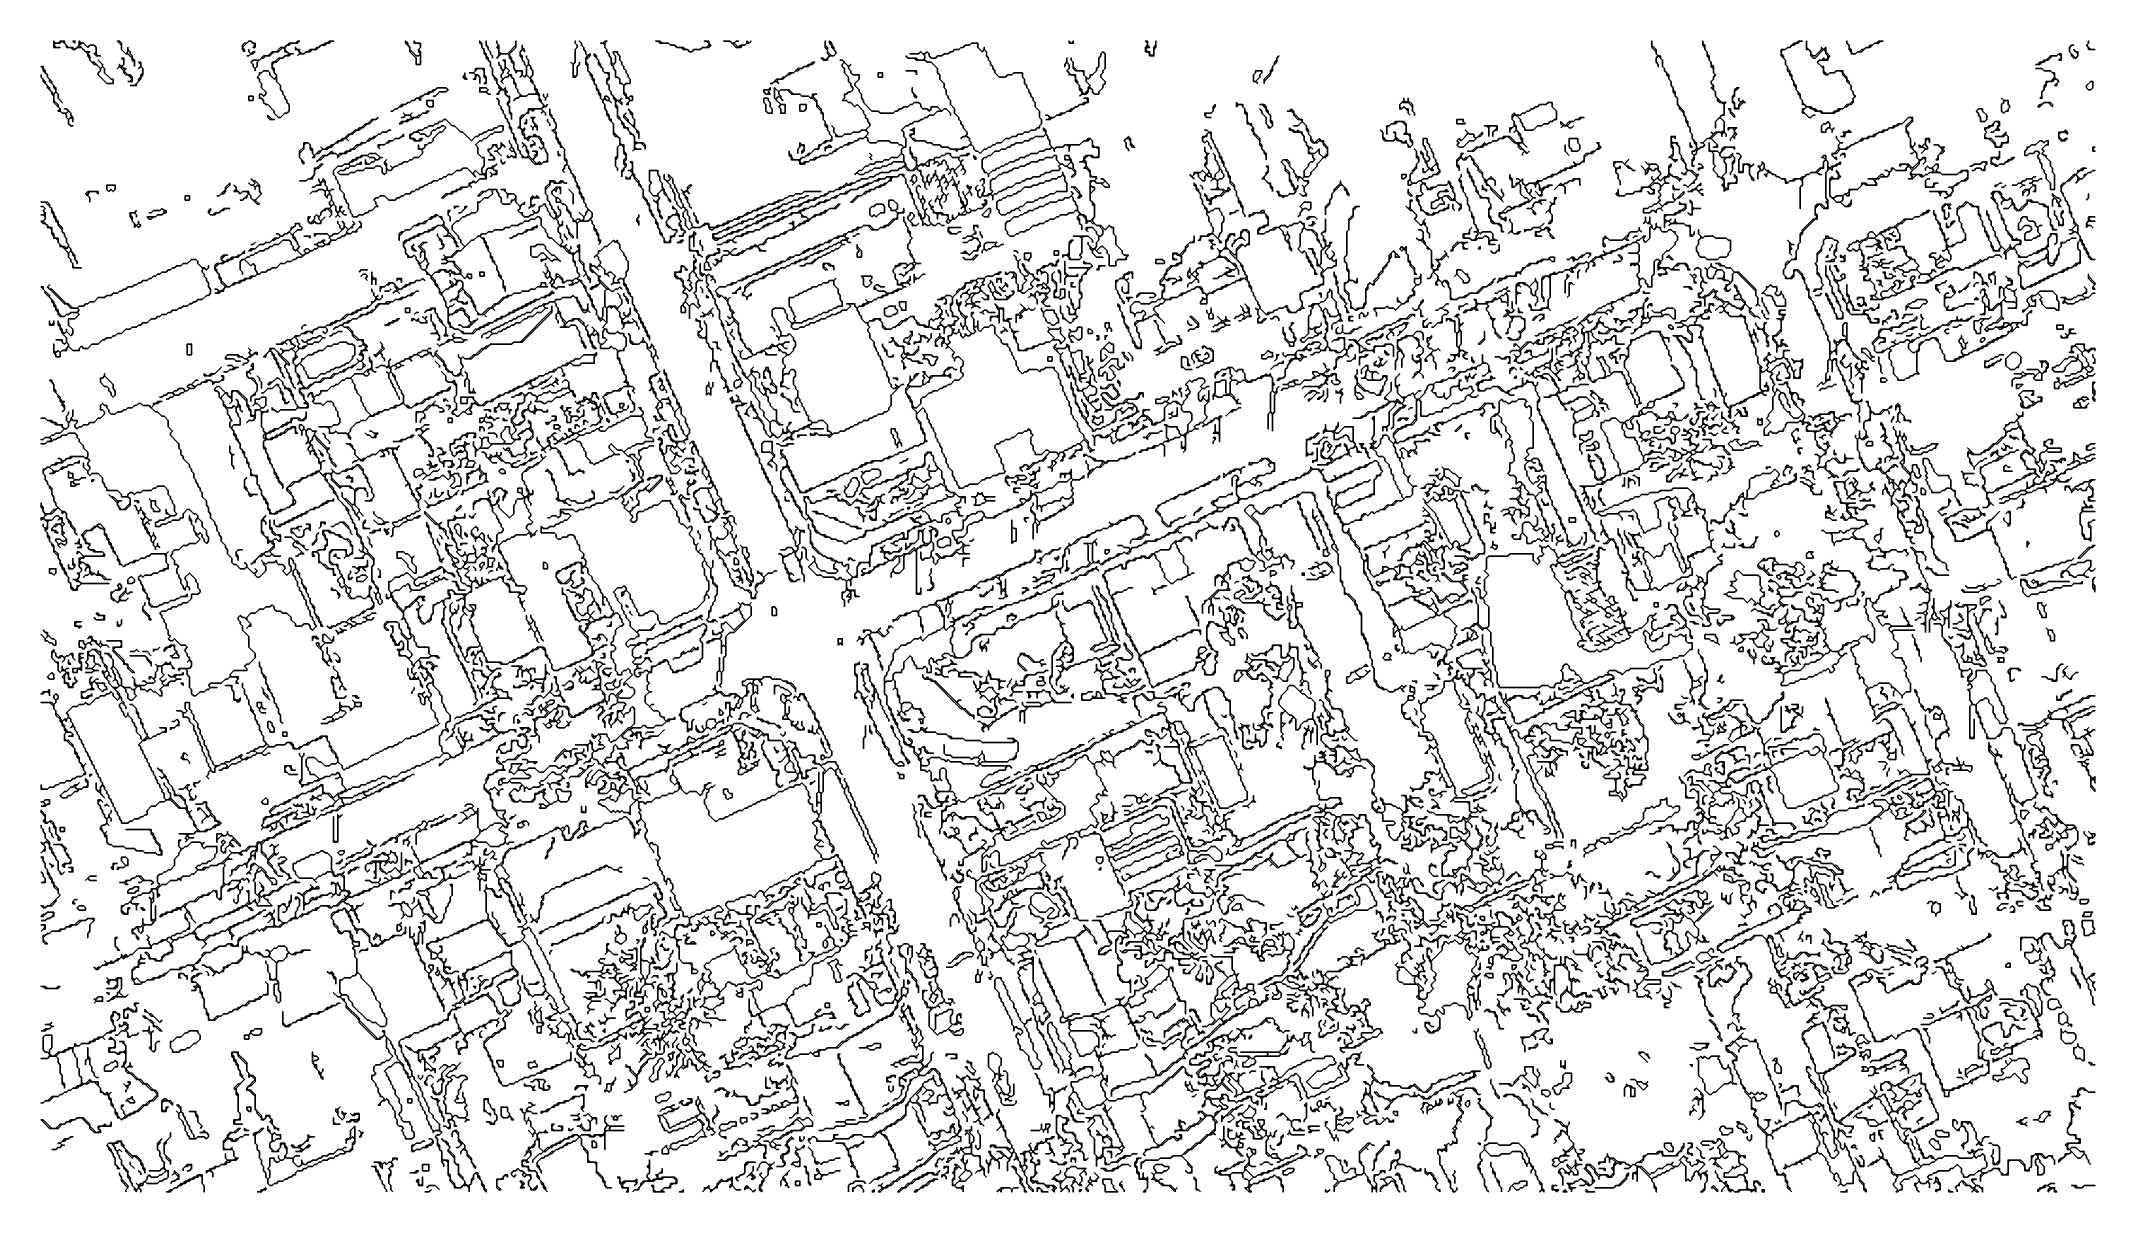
# Model space of a CAD drawing. Header units: metres. Extents: x 0 to 96.9, y 0 to 54.3.
import ezdxf

# ---------------------------------------------------------------- set-up
doc = ezdxf.new("R2010")
doc.units = ezdxf.units.M

msp = doc.modelspace()

# ---------------------------------------------------------------- linework, layer by layer
for points in [[(3.1, 52.3), (2.7, 52.7), (2.7, 52.8), (2.8, 52.9), (2.8, 53), (2.6, 53.2), (2.5, 53.2), (2.3, 53.4), (2.3, 53.5), (2.2, 53.6), (2.2, 53.7), (1.9, 54), (1.7, 54), (1.6, 53.9), (1.5, 53.9), (1.4, 54), (1.2, 54), (1.2, 54.1), (1, 54.3), (0.9, 54.2), (0.7, 54.2), (0.6, 54.1), (0.7, 54), (0.9, 54), (0.6, 54), (0.6, 54.3), (0.7, 54.2), (0.8, 54.2), (0.9, 54.3), (1.1, 54.3), (1.1, 54.2), (1.3, 54), (1.5, 54), (1.6, 53.9), (1.8, 54.1), (1.8, 54.3), (1.9, 54.2), (2, 54.2), (2.2, 54), (2.3, 54.1), (2.5, 54.1), (2.6, 54), (2.6, 53.7), (2.7, 53.6), (2.8, 53.6), (2.6, 53.6), (2.5, 53.7), (2.6, 53.8), (2.6, 54), (2.5, 54.1), (2.3, 54.1), (2.2, 54), (2, 54.2), (1.9, 54.2), (1.8, 54.1), (2.1, 53.8), (2.3, 53.8), (2.2, 53.7), (2.3, 53.6), (2.3, 53.4), (2.4, 53.3), (2.5, 53.3), (2.8, 53), (2.9, 53.1), (2.9, 53.2), (2.7, 53.4), (2.9, 53.2), (2.9, 53.1), (3, 53), (3, 52.8), (3.3, 52.5), (3.4, 52.5), (3.4, 52.3)], [(1.6, 54.2), (1.5, 54.3), (1.6, 54.3)], [(4.4, 53.1), (4.4, 53.3), (4.3, 53.4), (4.3, 53.5), (4.1, 53.7), (4, 53.7), (3.8, 53.9), (3.8, 54.1), (3.6, 54.3), (3.7, 54.3), (3.8, 54.2), (3.8, 53.9), (4, 53.7), (4.1, 53.8), (4.1, 54), (4.1, 53.9), (4.2, 53.8), (4.2, 53.7), (4.3, 53.6), (4.3, 53.5), (4.4, 53.4)], [(9.6, 53.8), (9.5, 53.9), (9.5, 54.1), (9.6, 54.2), (9.7, 54.2), (9.8, 54.3), (9.9, 54.3), (10, 54.2), (10.1, 54.2), (10.1, 54), (10, 54), (10.1, 54.1), (9.9, 54.3), (9.8, 54.3), (9.5, 54), (9.6, 53.9)], [(11.2, 50.7), (11, 50.9), (11, 51), (10.7, 51.3), (10.6, 51.3), (10.5, 51.4), (10.5, 51.5), (10.4, 51.6), (10.3, 51.6), (10.3, 51.8), (10.4, 51.8), (10.5, 51.7), (10.6, 51.8), (10.6, 51.9), (10.4, 52.1), (10.4, 52.3), (10.3, 52.4), (10.3, 52.5), (10.2, 52.6), (10.3, 52.7), (10.3, 52.8), (10.4, 52.8), (10.5, 52.9), (10.7, 52.9), (10.8, 52.8), (10.8, 52.7), (11, 52.5), (11.1, 52.6), (11.1, 52.7), (11, 52.8), (11, 52.9), (10.9, 53), (10.9, 53.3), (11, 53.3), (11.2, 53.5), (11.4, 53.5), (11.5, 53.6), (11.6, 53.6), (11.7, 53.7), (11.6, 53.8), (11.5, 53.8), (11.5, 53.9), (11.4, 54), (11.2, 53.8), (11, 53.8), (10.8, 53.6), (10.6, 53.6), (10.5, 53.5), (10.4, 53.5), (10.2, 53.3), (10.2, 53.1), (10.1, 53), (10.1, 52.9), (10.1, 53), (10, 53.1), (10, 53.2), (9.9, 53.3), (10, 53.4), (10.3, 53.4), (10.5, 53.6), (10.7, 53.6), (10.9, 53.8), (11.1, 53.8), (11.3, 54), (11.5, 54), (11.7, 54.2), (12, 54.2), (12.1, 54.3), (12.2, 54.3), (12.1, 54.2), (11.8, 54.2), (11.7, 54.1), (11.6, 54.1), (11.5, 54), (11.5, 53.9), (11.7, 53.7), (11.9, 53.7), (11.8, 53.7), (11.7, 53.6), (11.5, 53.6), (11.4, 53.5), (11.3, 53.5), (11.1, 53.3), (11, 53.3), (10.9, 53.2), (10.9, 53.1), (11, 53), (11, 52.8), (11.1, 52.7), (11.1, 52.4), (11.3, 52.2), (11.3, 52), (11.4, 51.9), (11.4, 51.8), (11.5, 51.7), (11.5, 51.6), (11.6, 51.5), (11.6, 51.4), (11.7, 51.3), (11.7, 51), (11.6, 50.9), (11.5, 50.9), (11.3, 50.7)], [(12.1, 53.6), (12.2, 53.7), (12.2, 53.8), (12.1, 53.9), (12, 53.9), (12, 54), (12.1, 53.9), (12.2, 53.9), (12.2, 53.8), (12.3, 53.7), (12.4, 53.7), (12.5, 53.8), (12.6, 53.8), (12.7, 53.9), (12.9, 53.9), (13, 54), (13.1, 54), (13.2, 54.1), (13.3, 54.1), (13.4, 54.2), (13.5, 54.2), (13.6, 54.3), (13.8, 54.3), (13.7, 54.3), (13.6, 54.2), (13.5, 54.2), (13.4, 54.1), (13.2, 54.1), (13, 53.9), (12.8, 53.9), (12.7, 53.8), (12.5, 53.8), (12.4, 53.7), (12.2, 53.7)], [(17.7, 53.2), (17.7, 53.5), (17.4, 53.8), (17.4, 54), (17.2, 54.2), (17.2, 54.3), (17.3, 54.2), (17.3, 54.1), (17.4, 54), (17.4, 53.9), (17.7, 53.6), (17.8, 53.6), (17.9, 53.7), (17.8, 53.8), (17.8, 53.9), (17.9, 54), (17.9, 54.1), (17.8, 54.2), (17.6, 54.2), (17.6, 54.3), (17.7, 54.2), (17.9, 54.2), (17.9, 54), (17.8, 53.9), (17.9, 53.8), (17.9, 53.2)], [(22.2, 50.6), (22.2, 50.8), (22.1, 50.9), (22.1, 51.2), (22, 51.3), (22, 51.4), (22.1, 51.5), (22.1, 51.6), (21.9, 51.8), (21.9, 51.9), (21.8, 52), (21.7, 52), (21.6, 51.9), (21.6, 51.8), (21.5, 51.8), (21.7, 52), (21.6, 52.1), (21.6, 52.2), (21.5, 52.3), (21.5, 52.4), (21.4, 52.5), (21.4, 52.6), (21.3, 52.7), (21.3, 53), (21.2, 53.1), (21.2, 53.3), (21, 53.5), (21, 53.6), (20.9, 53.7), (20.9, 53.9), (20.8, 54), (20.8, 54.1), (20.7, 54.2), (20.7, 54.3), (20.8, 54.2), (20.8, 54), (20.9, 53.9), (20.9, 53.8), (21, 53.7), (21, 53.6), (21.1, 53.5), (21.1, 53.4), (21.2, 53.3), (21.2, 53.1), (21.3, 53), (21.3, 52.7), (21.5, 52.5), (21.5, 52.3), (21.8, 52), (21.9, 52.1), (21.9, 52), (22, 51.9), (21.9, 51.8), (22, 51.7), (22.1, 51.7), (22.1, 51.4), (22, 51.3), (22.1, 51.2), (22.1, 51), (22.2, 50.9)], [(21.3, 53.5), (21.3, 53.6), (21.2, 53.7), (21.2, 53.8), (21.1, 53.9), (21.1, 54), (21, 54.1), (21, 54.3), (21, 54.1), (21.1, 54), (21.1, 53.9), (21.2, 53.8), (21.2, 53.7), (21.3, 53.6)], [(23.3, 48.5), (23, 48.8), (22.7, 48.8), (22.7, 48.9), (22.6, 49), (22.6, 49.1), (22.5, 49.2), (22.5, 49.4), (22.4, 49.5), (22.4, 49.6), (22.3, 49.7), (22.3, 49.9), (22.2, 50), (22.2, 50.1), (22.1, 50.2), (22.1, 50.4), (22, 50.5), (22, 50.6), (21.9, 50.7), (21.9, 50.8), (21.8, 50.9), (21.8, 51), (21.7, 51.1), (21.7, 51.2), (21.6, 51.3), (21.6, 51.5), (21.5, 51.6), (21.6, 51.5), (21.6, 51.3), (21.7, 51.2), (21.7, 51.1), (21.8, 51), (21.8, 50.9), (21.9, 50.8), (21.9, 50.7), (22, 50.6), (22, 50.5), (22.1, 50.4), (22.1, 50.3), (22.2, 50.2), (22.2, 50), (22.3, 49.9), (22.3, 49.8), (22.4, 49.7), (22.4, 49.5), (22.5, 49.4), (22.5, 49.2), (22.6, 49.1), (22.6, 49), (22.8, 48.8), (22.9, 48.8), (23, 48.9), (23, 49), (22.9, 49.1), (22.9, 49.3), (22.8, 49.4), (22.7, 49.3), (22.8, 49.4), (22.7, 49.5), (22.9, 49.3), (22.9, 49.2), (23, 49.1), (23, 48.9), (23.2, 48.7), (23.3, 48.8), (23.3, 48.9), (23.4, 49), (23.3, 49.1), (23.2, 49.1), (23.4, 49.1), (23.4, 48.9), (23.2, 48.7), (23.4, 48.5), (23.5, 48.6), (23.6, 48.5), (23.7, 48.6), (23.8, 48.6), (23.9, 48.7), (23.9, 49), (23.8, 49.1), (23.8, 49.2), (23.7, 49.3), (23.6, 49.2), (23.5, 49.3), (23.6, 49.2), (23.7, 49.3), (23.7, 49.4), (23.6, 49.5), (23.6, 49.6), (23.4, 49.8), (23.1, 49.8), (23, 49.7), (23, 49.6), (22.9, 49.7), (22.8, 49.7), (22.8, 49.8), (22.7, 49.9), (22.7, 50.1), (22.6, 50.2), (22.5, 50.2), (22.6, 50.3), (22.6, 50.7), (22.7, 50.8), (22.8, 50.8), (23, 51), (23, 51.1), (23.6, 51.1), (23.7, 51.2), (23.7, 51.3), (23.5, 51.5), (23.5, 51.7), (23.4, 51.8), (23, 51.8), (22.9, 51.7), (22.6, 51.7), (22.5, 51.6), (22.4, 51.6), (22.3, 51.5), (22.4, 51.6), (22.5, 51.6), (22.6, 51.7), (22.6, 51.8), (22.5, 51.9), (22.5, 52), (22.4, 52.1), (22.4, 52.2), (22.3, 52.3), (22.3, 52.5), (22.1, 52.7), (22, 52.6), (21.9, 52.6), (21.7, 52.4), (21.8, 52.3), (21.7, 52.4), (21.8, 52.5), (21.7, 52.6), (21.7, 52.7), (21.8, 52.8), (21.8, 52.9), (21.7, 53), (21.7, 53.1), (21.6, 53.2), (21.6, 53.3), (21.6, 53.2), (21.7, 53.1), (21.7, 53), (21.8, 52.9), (21.9, 53), (21.9, 53.3), (21.8, 53.4), (21.9, 53.4), (21.9, 53.1), (22.1, 52.9), (22, 52.8), (22.1, 52.7), (22.2, 52.7), (22.2, 52.6), (22.3, 52.5), (22.3, 52.4), (22.4, 52.3), (22.4, 52.1), (22.5, 52), (22.5, 51.9), (22.7, 51.7), (22.9, 51.7), (23, 51.8), (23.3, 51.8), (23.4, 51.9), (23.3, 52), (23.3, 52.2), (23.1, 52.4), (23.1, 52.5), (22.9, 52.7), (22.8, 52.6), (22.7, 52.7), (22.6, 52.6), (22.7, 52.7), (22.7, 52.8), (22.6, 52.9), (22.5, 52.9), (22.4, 52.8), (22.4, 52.9), (22.3, 53), (22.3, 53.2), (22.2, 53.3), (22.2, 53.4), (22.1, 53.5), (22.1, 53.6), (22, 53.7), (21.7, 53.7), (21.5, 53.5), (21.6, 53.6), (21.6, 53.9), (21.5, 54), (21.6, 54.1), (21.5, 54.2), (21.5, 54.3), (21.5, 54.2), (21.6, 54.1), (21.6, 53.8), (21.7, 53.7), (22, 53.7), (22.4, 54.1), (22.4, 54.3), (22.4, 54), (22.1, 53.7), (22.1, 53.6), (22.2, 53.5), (22.2, 53.4), (22.3, 53.3), (22.3, 53), (22.4, 52.9), (22.7, 52.9), (22.7, 52.7), (22.8, 52.6), (22.9, 52.7), (22.9, 53.1), (22.8, 53.2), (22.8, 53.3), (22.7, 53.4), (22.7, 53.5), (22.6, 53.6), (22.6, 53.8), (22.7, 53.9), (22.7, 54.1), (22.7, 54), (22.8, 53.9), (22.8, 53.8), (22.7, 53.9), (22.6, 53.8), (22.6, 53.7), (22.7, 53.6), (22.7, 53.4), (22.8, 53.3), (22.8, 53.2), (22.9, 53.1), (23, 53.2), (23, 53.4), (22.9, 53.5), (22.9, 53.6), (22.9, 53.5), (23, 53.4), (23, 53.2), (23.1, 53.1), (23.1, 53), (23.2, 52.9), (23.2, 52.7), (23.1, 52.6), (23.1, 52.5), (23.2, 52.4), (23.2, 52.3), (23.3, 52.2), (23.3, 52.1), (23.4, 52), (23.4, 51.9), (23.5, 51.8), (23.5, 51.6), (23.6, 51.5), (23.6, 51.4), (23.8, 51.2), (23.9, 51.3), (23.8, 51.2), (23.7, 51.2), (23.6, 51.1), (23.8, 50.9), (23.8, 50.8), (23.8, 50.9), (23.7, 51), (23.6, 50.9), (23.7, 51), (23.6, 51.1), (23.3, 51.1), (23.2, 51), (23.1, 51.1), (23, 51), (23, 50.9), (22.9, 50.9), (22.6, 50.6), (22.6, 50.2), (22.7, 50.1), (22.8, 50.2), (22.8, 50.1), (22.7, 50), (22.8, 49.9), (22.8, 49.8), (22.9, 49.7), (23, 49.8), (23.2, 49.8), (23.3, 49.9), (23.4, 49.8), (23.5, 49.8), (23.6, 49.7), (23.6, 49.6), (23.7, 49.5), (23.7, 49.3), (23.8, 49.2), (23.8, 49.1), (23.9, 49), (23.9, 48.6), (23.7, 48.6), (23.6, 48.5)], [(25.1, 52.6), (25.1, 53.2), (25, 53.3), (25.1, 53.2), (25.2, 53.3), (25.2, 53.9), (25.3, 54), (25.3, 54.1), (25.2, 54.2), (25.2, 54.3), (25.2, 54.2), (25.3, 54.1), (25.3, 54), (25.2, 53.9), (25.2, 53.3), (25.1, 53.2), (25.1, 52.7), (25.2, 52.6), (25.3, 52.7), (25.3, 53.1), (25.4, 53.2), (25.4, 53.3), (25.4, 53.2), (25.3, 53.1), (25.3, 52.7), (25.2, 52.6)], [(27.4, 47.9), (27.4, 48.2), (27.6, 48.4), (27.5, 48.5), (27.5, 48.7), (27.6, 48.8), (27.6, 48.9), (27.5, 49), (27.5, 49.3), (27.4, 49.4), (27.3, 49.4), (27.2, 49.3), (27.2, 48.8), (27.1, 48.7), (27.1, 48.4), (27.2, 48.3), (27.2, 48.2), (27.2, 48.3), (27.1, 48.4), (27.1, 48.8), (27.2, 48.9), (27.2, 49.3), (27.3, 49.4), (27.3, 49.7), (27.2, 49.8), (27.1, 49.8), (27, 49.9), (27, 50.4), (26.8, 50.6), (26.8, 50.7), (26.7, 50.8), (26.7, 51), (26.6, 51.1), (26.6, 51.3), (26.5, 51.4), (26.5, 51.5), (26.4, 51.6), (26.4, 51.7), (26.3, 51.8), (26.3, 51.9), (26.2, 52), (26.2, 52.2), (26.1, 52.3), (26.1, 52.4), (26, 52.5), (26, 52.6), (25.9, 52.7), (25.9, 52.8), (25.8, 52.9), (25.8, 53.1), (25.7, 53.2), (25.7, 53.5), (25.8, 53.6), (25.7, 53.7), (25.7, 53.8), (25.6, 53.9), (25.6, 54), (25.5, 54.1), (25.5, 54.2), (25.4, 54.3), (25.5, 54.2), (25.5, 54.1), (25.6, 54), (25.6, 53.9), (25.7, 53.8), (25.7, 53.7), (25.8, 53.6), (25.9, 53.7), (25.9, 53.6), (25.7, 53.4), (25.7, 53.3), (25.8, 53.2), (25.8, 52.9), (26, 52.7), (26, 52.6), (26.1, 52.5), (26.1, 52.3), (26.2, 52.2), (26.2, 52.1), (26.3, 52), (26.3, 51.9), (26.4, 51.8), (26.4, 51.6), (26.5, 51.5), (26.6, 51.6), (26.6, 51.7), (26.7, 51.7), (26.8, 51.6), (26.8, 51.5), (26.9, 51.4), (26.8, 51.5), (26.7, 51.5), (26.6, 51.6), (26.5, 51.5), (26.5, 51.4), (26.6, 51.3), (26.6, 51.1), (26.7, 51), (26.7, 50.9), (26.8, 50.8), (26.8, 50.7), (26.9, 50.6), (26.9, 50.5), (27, 50.4), (27, 50), (27.3, 49.7), (27.3, 49.5), (27.4, 49.4), (27.5, 49.4), (27.5, 49.1), (27.6, 49), (27.6, 48.7), (27.5, 48.6), (27.6, 48.5), (27.6, 48.4), (27.5, 48.3), (27.5, 48.2), (27.4, 48.1)], [(27.6, 51.3), (27.8, 51.5), (27.7, 51.6), (27.6, 51.6), (27.6, 51.7), (27.5, 51.8), (27.5, 52.2), (27.4, 52.3), (27.3, 52.3), (27.3, 52.5), (27.2, 52.6), (27.1, 52.6), (27.1, 52.9), (27, 53), (27, 53.1), (26.9, 53.2), (26.9, 53.5), (26.8, 53.6), (26.8, 53.7), (26.7, 53.8), (26.7, 53.9), (26.6, 54), (26.6, 54.1), (26.5, 54.2), (26.4, 54.2), (26.5, 54.2), (26.6, 54.3), (26.7, 54.3), (26.6, 54.2), (26.6, 54), (26.7, 53.9), (26.7, 53.8), (26.8, 53.7), (26.8, 53.6), (26.9, 53.5), (26.9, 53.3), (27, 53.2), (27.1, 53.3), (27.1, 53.6), (27, 53.7), (27, 53.8), (27.2, 53.8), (27.2, 53.7), (27.3, 53.6), (27.3, 53.4), (27.4, 53.3), (27.4, 53.2), (27.5, 53.1), (27.5, 53), (27.6, 52.9), (27.6, 52.8), (27.7, 52.7), (27.7, 52.6), (27.8, 52.5), (27.8, 52.3), (27.6, 52.3), (27.5, 52.2), (27.5, 51.9), (27.6, 51.8), (27.6, 51.7), (27.7, 51.6), (27.8, 51.7), (27.9, 51.7), (27.9, 51.5), (27.8, 51.5), (27.7, 51.4), (27.7, 51.3)], [(30.6, 53.8), (30.5, 53.9), (30.3, 53.9), (30.2, 54), (30, 54), (29.9, 54.1), (29.7, 54.1), (29.6, 54.2), (29.2, 54.2), (29.1, 54.3), (29, 54.3), (29.2, 54.3), (29.3, 54.2), (29.6, 54.2), (29.7, 54.1), (29.9, 54.1), (30, 54), (30.3, 54), (30.4, 53.9), (30.5, 53.9), (30.6, 53.8), (30.7, 53.8), (30.8, 53.9), (31.1, 53.9), (31.2, 54), (31.4, 54), (31.5, 54.1), (31.5, 54.2), (31.4, 54.3), (31.3, 54.3), (31.5, 54.3), (31.5, 54.2), (31.6, 54.1), (31.5, 54), (31.2, 54), (31.1, 53.9), (30.8, 53.9), (30.7, 53.8)], [(32.8, 54), (32.5, 54.3), (32.2, 54.3), (32.5, 54.3), (32.6, 54.2), (32.7, 54.2), (32.8, 54.3), (32.9, 54.3), (32.8, 54.3), (32.7, 54.2), (32.9, 54), (33, 54.1), (33.2, 54.1), (33.3, 54.2), (33.3, 54.3), (33.4, 54.2), (33.5, 54.3), (33.4, 54.2), (33.3, 54.2), (33.2, 54.1), (33.1, 54.1), (33, 54)], [(36.9, 53.4), (36.8, 53.5), (36.9, 53.5), (37, 53.4), (37.2, 53.6), (37.1, 53.7), (37.1, 53.9), (37, 54), (37, 54.3), (37, 54.1), (37.1, 54), (37.1, 53.8), (37.3, 53.6), (37.4, 53.6), (37.5, 53.7), (37.5, 53.8), (37.3, 54), (37.3, 54.1), (37.2, 54.2), (37.2, 54.3), (37.3, 54.2), (37.3, 54.1), (37.4, 54), (37.4, 53.9), (37.5, 53.8), (37.5, 53.7), (37.4, 53.6), (37.2, 53.6), (37.1, 53.5), (37.1, 53.4)], [(48.5, 54.2), (48.5, 54.3), (48.6, 54.2), (48.7, 54.3), (48.7, 54.2)], [(52.3, 53.6), (52.3, 53.7), (52.2, 53.8), (52.1, 53.8), (52.1, 54), (52.2, 54.1), (52.2, 54.2), (52.1, 54.3), (52.2, 54.3), (52.2, 54.1), (52.3, 54), (52.2, 54), (52.1, 53.9), (52.2, 53.8), (52.3, 53.8), (52.3, 53.7), (52.4, 53.6), (52.5, 53.7), (52.5, 54), (52.6, 54.1), (52.6, 54.3), (52.6, 54), (52.5, 53.9), (52.5, 53.6)], [(77.9, 48.4), (77.9, 48.7), (78, 48.8), (78, 48.9), (77.9, 49), (77.9, 49.1), (78, 49.1), (78.1, 49.2), (78.1, 49.4), (78, 49.5), (78, 49.6), (77.9, 49.7), (77.9, 49.9), (77.8, 50), (77.8, 50.2), (77.7, 50.3), (77.7, 50.4), (77.6, 50.5), (77.6, 50.7), (77.5, 50.8), (77.5, 50.9), (77.3, 51.1), (77.3, 51.2), (77.2, 51.3), (77.2, 51.6), (77.1, 51.7), (77.1, 51.8), (77, 51.9), (77, 52.1), (76.9, 52.2), (76.9, 52.4), (76.8, 52.5), (76.8, 52.6), (76.7, 52.7), (76.7, 52.8), (76.6, 52.9), (76.6, 53), (76.5, 53.1), (76.5, 53.4), (76.3, 53.6), (76.2, 53.5), (76.2, 53.3), (76.3, 53.2), (76.3, 53.1), (76.3, 53.2), (76.2, 53.3), (76.2, 53.5), (76.3, 53.6), (76.2, 53.7), (76.2, 53.8), (76, 54), (76, 54.3), (76, 54.1), (76.2, 53.9), (76.2, 53.7), (76.3, 53.6), (76.4, 53.6), (76.4, 53.5), (76.5, 53.4), (76.5, 53.1), (76.6, 53), (76.6, 52.9), (76.8, 52.7), (76.8, 52.5), (76.9, 52.4), (76.9, 52.2), (77, 52.1), (77, 52), (77.1, 51.9), (77.1, 51.7), (77.2, 51.6), (77.2, 51.3), (77.5, 51), (77.5, 50.8), (77.6, 50.7), (77.6, 50.6), (77.7, 50.5), (77.7, 50.3), (77.8, 50.2), (77.8, 50), (77.9, 49.9), (77.9, 49.7), (78.1, 49.5), (78.1, 49.3), (78.2, 49.2), (78.3, 49.3), (78.4, 49.3), (78.5, 49.4), (78.4, 49.5), (78.3, 49.5), (78.4, 49.5), (78.6, 49.7), (78.7, 49.7), (78.9, 49.9), (78.8, 50), (78.9, 49.9), (79, 50), (79.3, 50), (79.4, 50.1), (79.4, 50.5), (79.2, 50.7), (79, 50.5), (79, 50.2), (79, 50.5), (79.4, 50.9), (79.4, 51.3), (79.3, 51.4), (79.2, 51.4), (79.1, 51.5), (79.1, 51.6), (79, 51.7), (79, 51.9), (78.8, 52.1), (78.9, 52.2), (78.8, 52.3), (78.8, 52.4), (78.9, 52.5), (78.9, 52.6), (79, 52.7), (78.9, 52.8), (78.9, 53), (78.8, 53.1), (78.8, 53.3), (78.7, 53.4), (78.7, 53.5), (78.6, 53.6), (78.6, 53.8), (78.5, 53.9), (78.5, 54), (78.4, 54.1), (78.4, 54.3), (78.4, 54.2), (78.5, 54.1), (78.5, 53.9), (78.6, 53.8), (78.6, 53.7), (78.7, 53.6), (78.7, 53.4), (78.8, 53.3), (78.8, 53.2), (78.9, 53.1), (78.9, 52.8), (79, 52.7), (78.9, 52.6), (78.9, 52.5), (78.8, 52.4), (78.8, 52.3), (78.9, 52.2), (78.9, 52), (79, 51.9), (79, 51.7), (79.3, 51.4), (79.5, 51.4), (79.4, 51.3), (79.4, 50.8), (79.3, 50.8), (79.2, 50.7), (79.4, 50.5), (79.4, 50), (79.5, 49.9), (79.5, 49.8), (79.5, 49.9), (79.4, 50), (79.3, 49.9), (79.3, 49.8), (79.3, 49.9), (79.2, 50), (79.1, 50), (78.8, 49.7), (79.1, 49.4), (79.1, 49.3), (78.9, 49.3), (79, 49.3), (79.1, 49.4), (78.8, 49.7), (78.6, 49.7), (78.4, 49.5), (78.5, 49.4), (78.4, 49.3), (78.3, 49.3), (78.1, 49.1), (78.1, 49), (78, 48.9), (78, 48.7), (77.9, 48.6), (77.9, 48.5), (78, 48.4)], [(83.4, 50.7), (83.2, 50.9), (83.1, 50.9), (83.1, 51.1), (83.2, 51.1), (83.3, 51.2), (83.2, 51.3), (83.1, 51.3), (83.1, 51.5), (83, 51.6), (83, 51.7), (82.9, 51.8), (82.9, 51.9), (82.8, 52), (82.8, 52.1), (82.7, 52.2), (82.7, 52.4), (82.6, 52.5), (82.6, 52.6), (82.5, 52.7), (82.5, 52.8), (82.4, 52.9), (82.4, 53.1), (82.3, 53.2), (82.3, 53.4), (82.1, 53.6), (82.1, 53.9), (82.3, 53.9), (82.4, 54), (82.5, 54), (82.7, 54.2), (82.8, 54.2), (82.9, 54.3), (83.1, 54.3), (83, 54.3), (82.9, 54.2), (82.8, 54.2), (82.7, 54.1), (82.6, 54.1), (82.5, 54), (82.4, 54), (82.3, 53.9), (82.2, 53.9), (82.1, 53.8), (82.1, 53.7), (82.2, 53.6), (82.2, 53.5), (82.3, 53.4), (82.3, 53.2), (82.4, 53.1), (82.4, 53), (82.5, 52.9), (82.5, 52.8), (82.6, 52.7), (82.6, 52.5), (82.7, 52.4), (82.7, 52.3), (82.8, 52.2), (82.8, 52), (83, 51.8), (83, 51.6), (83.1, 51.5), (83.1, 51.4), (83.3, 51.2), (83.5, 51.2), (83.6, 51.1), (83.7, 51.1), (83.8, 51), (84, 51), (84.1, 50.9), (84.5, 50.9), (84.6, 51), (84.7, 51), (84.8, 51.1), (85, 51.1), (85.2, 51.3), (85.3, 51.3), (85.5, 51.5), (85.5, 51.6), (85.6, 51.7), (85.5, 51.8), (85.5, 51.9), (85.4, 52), (85.4, 52.2), (85.2, 52.4), (85.2, 52.5), (85, 52.7), (85, 52.8), (84.9, 52.9), (84.7, 52.9), (84.6, 52.8), (84.4, 52.8), (84.3, 52.7), (84.2, 52.7), (84.1, 52.8), (84.1, 53), (83.8, 53.3), (83.9, 53.4), (84, 53.4), (84.1, 53.5), (84.2, 53.4), (84.3, 53.5), (84.3, 53.6), (84.2, 53.7), (84.2, 53.8), (84.1, 53.9), (83.7, 53.5), (83.6, 53.5), (83.5, 53.6), (83.5, 53.8), (83.4, 53.9), (83.3, 53.9), (83.3, 54.3), (83.3, 54), (83.5, 53.8), (83.5, 53.7), (83.6, 53.6), (83.7, 53.6), (84, 53.9), (84, 54), (84.1, 53.9), (84.2, 54), (84.2, 53.8), (84.4, 53.6), (84.3, 53.5), (84.3, 53.4), (83.9, 53.4), (83.8, 53.3), (84, 53.1), (84.1, 53.1), (84.1, 52.9), (84.3, 52.7), (84.4, 52.8), (84.6, 52.8), (84.7, 52.9), (85, 52.9), (85, 52.8), (85.2, 52.6), (85.2, 52.5), (85.3, 52.4), (85.3, 52.3), (85.4, 52.2), (85.4, 52), (85.5, 51.9), (85.5, 51.8), (85.6, 51.7), (85.5, 51.6), (85.5, 51.4), (85.4, 51.3), (85.3, 51.3), (85.2, 51.2), (85.1, 51.2), (85, 51.1), (84.9, 51.1), (84.8, 51), (84.7, 51), (84.6, 50.9), (84, 50.9), (83.9, 51), (83.7, 51), (83.6, 51.1), (83.5, 51.1), (83.4, 51.2), (83.3, 51.2), (83.1, 51), (83.4, 50.7), (83.5, 50.7), (83.6, 50.8), (83.7, 50.8), (83.6, 50.8), (83.5, 50.7)], [(85.4, 53.7), (85.4, 53.8), (85.3, 53.9), (85.3, 54.1), (85.2, 54.2), (85.2, 54.3), (85.2, 54.2), (85.3, 54.1), (85.3, 54), (85.4, 53.9), (85.4, 53.8), (85.5, 53.7), (85.6, 53.7), (85.7, 53.8), (85.8, 53.8), (85.9, 53.9), (86, 53.9), (86.1, 54), (86.2, 54), (86.3, 54.1), (86.4, 54.1), (86.5, 54.2), (86.6, 54.2), (86.7, 54.3), (86.9, 54.3), (86.8, 54.3), (86.7, 54.2), (86.5, 54.2), (86.3, 54), (86.1, 54), (85.9, 53.8), (85.7, 53.8), (85.6, 53.7)], [(96.6, 53.9), (96.6, 54), (96.5, 54.1), (96.6, 54.2), (96.6, 54.3), (96.6, 54.2), (96.5, 54.1), (96.7, 53.9), (96.9, 53.9)], [(4.1, 52.4), (4.2, 52.4), (4.3, 52.5), (4.1, 52.7), (4, 52.7), (3.9, 52.8), (3.9, 52.9), (3.7, 53.1), (3.6, 53), (3.7, 53.1), (3.7, 53.2), (3.8, 53.1), (3.9, 53.2), (3.9, 53.4), (3.8, 53.5), (3.9, 53.5), (3.9, 53.2), (3.8, 53.1), (3.9, 53), (4, 53), (3.9, 52.9), (4.1, 52.7), (4.2, 52.7), (4.3, 52.6), (4.3, 52.4)], [(4.2, 52.2), (4.4, 52.2), (4.6, 52.4), (4.6, 52.5), (4.7, 52.6), (4.7, 52.7), (4.8, 52.8), (4.8, 53), (4.7, 53.1), (4.6, 53), (4.7, 53.1), (4.7, 53.2), (4.6, 53.3), (4.7, 53.3), (4.7, 53.1), (4.8, 53), (4.8, 52.7), (4.7, 52.6), (4.7, 52.5), (4.5, 52.3), (4.5, 52.2)], [(9.7, 53.6), (9.8, 53.6), (9.9, 53.7), (9.8, 53.8), (9.8, 53.9), (9.8, 53.8), (9.9, 53.7), (10, 53.8), (10.1, 53.8), (10, 53.7), (9.9, 53.7), (9.8, 53.6)], [(27.9, 49.1), (28, 49.2), (28, 49.8), (27.9, 49.9), (27.8, 49.9), (27.8, 50), (27.6, 50.2), (27.5, 50.2), (27.5, 50.3), (27.4, 50.4), (27.4, 50.5), (27.2, 50.7), (27.2, 51.1), (27.1, 51.2), (27.1, 51.5), (27, 51.6), (27, 51.7), (26.9, 51.8), (26.9, 51.9), (26.8, 52), (26.8, 52.2), (26.7, 52.3), (26.7, 52.5), (26.8, 52.6), (26.8, 52.7), (26.7, 52.8), (26.6, 52.8), (26.5, 52.9), (26.5, 53), (26.3, 53.2), (26.3, 53.4), (26.1, 53.6), (26.1, 53.7), (26.2, 53.6), (26.2, 53.5), (26.3, 53.4), (26.3, 53.3), (26.4, 53.2), (26.4, 53.1), (26.5, 53), (26.5, 52.9), (26.6, 52.8), (26.8, 52.8), (26.8, 52.5), (26.7, 52.4), (26.7, 52.3), (26.8, 52.2), (26.8, 52), (26.9, 51.9), (26.9, 51.8), (27.2, 51.5), (27.3, 51.5), (27.4, 51.6), (27.3, 51.5), (27.4, 51.4), (27.4, 51.3), (27.2, 51.5), (27.1, 51.4), (27.1, 51.3), (27.2, 51.2), (27.2, 50.8), (27.3, 50.7), (27.3, 50.6), (27.5, 50.4), (27.5, 50.3), (27.6, 50.2), (27.7, 50.2), (27.7, 50.1), (28, 49.8), (28, 49.6), (28.1, 49.5), (28.4, 49.5), (28.5, 49.4), (28.5, 49.2), (28.5, 49.3), (28.3, 49.5), (28.1, 49.5), (28, 49.4), (28, 49.3), (28.1, 49.2), (28.3, 49.2), (28, 49.2)], [(31.8, 44.9), (31.7, 45), (31.7, 45.2), (31.9, 45.2), (32, 45.3), (32.1, 45.3), (32.2, 45.4), (32.3, 45.4), (32.4, 45.5), (32.6, 45.5), (32.7, 45.6), (32.8, 45.6), (32.9, 45.7), (33, 45.7), (33.1, 45.8), (33.3, 45.8), (33.4, 45.9), (33.6, 45.9), (33.8, 46.1), (34, 46.1), (34.1, 46.2), (34.3, 46.2), (34.4, 46.3), (34.5, 46.3), (34.6, 46.4), (34.7, 46.4), (34.8, 46.5), (34.9, 46.5), (35, 46.6), (35.2, 46.6), (35.3, 46.7), (35.4, 46.7), (35.5, 46.8), (35.7, 46.8), (35.8, 46.9), (36, 46.9), (36.1, 47), (36.2, 47), (36.1, 47), (36, 46.9), (35.8, 46.9), (35.7, 46.8), (35.5, 46.8), (35.4, 46.7), (35.3, 46.7), (35.2, 46.6), (35, 46.6), (34.8, 46.4), (34.6, 46.4), (34.5, 46.3), (34.4, 46.3), (34.3, 46.2), (34.1, 46.2), (34, 46.1), (33.9, 46.1), (33.8, 46), (33.7, 46), (33.6, 45.9), (33.4, 45.9), (33.3, 45.8), (33.2, 45.8), (33.1, 45.7), (32.9, 45.7), (32.8, 45.6), (32.7, 45.6), (32.6, 45.5), (32.5, 45.5), (32.4, 45.4), (32.2, 45.4), (32.1, 45.3), (32, 45.3), (31.9, 45.2), (31.8, 45.2), (31.7, 45.1), (31.8, 45), (32.1, 45), (32.2, 45.1), (32.3, 45.1), (32.4, 45.2), (32.5, 45.2), (32.6, 45.3), (32.8, 45.3), (32.9, 45.4), (33.1, 45.4), (33.3, 45.6), (33.5, 45.6), (33.6, 45.7), (33.7, 45.7), (33.8, 45.8), (33.9, 45.8), (34, 45.9), (34.1, 45.9), (34.2, 46), (34.5, 46), (34.6, 46.1), (34.7, 46.1), (34.8, 46.2), (34.9, 46.2), (35, 46.3), (35.2, 46.3), (35.4, 46.5), (35.7, 46.5), (35.8, 46.6), (35.9, 46.6), (36, 46.7), (36.1, 46.7), (36.2, 46.8), (36.4, 46.8), (36.5, 46.9), (36.7, 46.9), (36.8, 47), (36.9, 47), (37, 47.1), (37.1, 47.1), (37.2, 47.2), (37.4, 47.2), (37.5, 47.3), (37.6, 47.3), (37.7, 47.4), (37.8, 47.4), (38, 47.6), (38.1, 47.5), (38.2, 47.6), (38.4, 47.6), (38.5, 47.7), (38.6, 47.7), (38.7, 47.8), (39, 47.8), (39.1, 47.9), (39.3, 47.9), (39.4, 48), (39.5, 48), (39.6, 48.1), (40, 48.1), (40.1, 48.2), (40.4, 48.2), (40.5, 48.3), (40.6, 48.3), (40.8, 48.5), (40.7, 48.6), (40.2, 48.6), (40.1, 48.5), (40, 48.5), (39.9, 48.4), (39.7, 48.4), (39.6, 48.3), (39.3, 48.3), (39.2, 48.2), (39.1, 48.2), (39, 48.1), (38.9, 48.1), (38.8, 48), (38.6, 48), (38.5, 48.1), (38.4, 48), (38.6, 48.2), (38.7, 48.2), (38.9, 48.4), (39, 48.4), (39.1, 48.5), (39.3, 48.5), (39.4, 48.6), (39.7, 48.6), (39.8, 48.7), (40, 48.7), (40.1, 48.8), (40.4, 48.8), (40.6, 49), (40.6, 49.2), (40.7, 49.3), (40.6, 49.4), (40.5, 49.4), (40.4, 49.5), (40.1, 49.5), (40, 49.6), (39.5, 49.6), (39.4, 49.5), (39.1, 49.5), (39, 49.6), (39, 49.7), (38.9, 49.8), (38.8, 49.7), (38.6, 49.7), (38.5, 49.6), (38.4, 49.6), (38.3, 49.5), (38.2, 49.5), (38.1, 49.4), (37.9, 49.4), (37.8, 49.3), (37.7, 49.3), (37.5, 49.1), (37.4, 49.1), (37.3, 49), (37.2, 49), (37.1, 48.9), (36.8, 48.9), (36.7, 48.8), (36.6, 48.8), (36.5, 48.7), (36.3, 48.7), (36.2, 48.6), (36.1, 48.6), (36, 48.5), (35.8, 48.5), (35.8, 48.6), (35.7, 48.7), (35.4, 48.7), (35.4, 48.8), (35.3, 48.9), (35.3, 49.1), (35.3, 49), (35.4, 48.9), (35.4, 48.8), (35.5, 48.7), (35.8, 48.7), (35.9, 48.8), (36, 48.8), (36.2, 49), (36.3, 49), (36.5, 49.2), (36.6, 49.2), (36.7, 49.3), (36.7, 49.4), (36.8, 49.4), (37, 49.6), (37.2, 49.6), (37.3, 49.7), (37.3, 49.8), (37.2, 49.9), (37.2, 50), (37.1, 50.1), (37.1, 50.2), (37, 50.3), (37, 50.5), (36.9, 50.6), (36.9, 50.8), (36.8, 50.9), (36.8, 51), (36.6, 51.2), (36.6, 51.4), (36.4, 51.6), (36.3, 51.6), (36.2, 51.7), (35.9, 51.7), (35.8, 51.8), (35.4, 51.8), (35.2, 52), (34.9, 52), (34.8, 51.9), (34.8, 51.8), (34.9, 51.7), (34.9, 51.6), (35, 51.5), (34.8, 51.7), (34.7, 51.6), (34.7, 51.5), (34.9, 51.3), (35.1, 51.3), (35.1, 50.9), (34.9, 50.9), (34.9, 51.1), (34.8, 51.2), (34.9, 51.3), (34.6, 51.6), (34.6, 52.1), (34.8, 51.9), (34.9, 52), (35.3, 52), (35.5, 51.8), (35.8, 51.8), (35.9, 51.7), (36.2, 51.7), (36.3, 51.6), (36.4, 51.7), (36.4, 51.8), (36.6, 51.8), (36.5, 51.8), (36.4, 51.7), (36.6, 51.5), (36.6, 51.3), (36.8, 51.1), (36.8, 51), (36.9, 50.9), (36.9, 50.6), (37, 50.5), (37, 50.4), (37.1, 50.3), (37.1, 50.1), (37.2, 50), (37.2, 49.9), (37.3, 49.8), (37.3, 49.6), (37.1, 49.6), (37, 49.5), (36.9, 49.5), (36.7, 49.3), (36.7, 49.2), (36.5, 49.2), (36.2, 48.9), (36.1, 48.9), (36, 48.8), (35.9, 48.8), (35.8, 48.7), (35.8, 48.6), (35.9, 48.5), (36, 48.6), (36.2, 48.6), (36.3, 48.7), (36.4, 48.7), (36.5, 48.8), (36.7, 48.8), (36.8, 48.9), (37.1, 48.9), (37.2, 49), (37.3, 49), (37.5, 49.2), (37.6, 49.2), (37.7, 49.3), (37.8, 49.3), (37.9, 49.4), (38, 49.4), (38.1, 49.5), (38.3, 49.5), (38.4, 49.6), (38.5, 49.6), (38.6, 49.7), (38.8, 49.7), (39, 49.9), (39, 50), (38.9, 50.1), (38.7, 50.1), (38.6, 50), (38.3, 50), (38.2, 49.9), (37.9, 49.9), (37.8, 49.8), (37.5, 49.8), (37.5, 49.9), (37.4, 50), (37.4, 50.2), (37.3, 50.3), (37.4, 50.2), (37.4, 50), (37.6, 49.8), (37.8, 49.8), (37.9, 49.9), (38.2, 49.9), (38.3, 50), (38.6, 50), (38.7, 50.1), (38.9, 50.1), (39.1, 50.3), (39.1, 50.4), (39, 50.5), (39, 50.6), (38.9, 50.7), (38.9, 50.8), (38.8, 50.9), (38.8, 51), (38.5, 51.3), (38.4, 51.2), (38.2, 51.4), (38.1, 51.4), (38, 51.5), (37.8, 51.5), (37.9, 51.6), (37.9, 51.8), (38, 51.8), (38.1, 51.9), (38.2, 51.9), (38.3, 52), (38.3, 52.1), (38.2, 52.2), (38.2, 52.3), (38.1, 52.4), (38.1, 52.6), (37.9, 52.8), (37.9, 53), (37.8, 53.1), (37.8, 53.2), (37.9, 53.3), (37.8, 53.4), (37.7, 53.4), (37.8, 53.4), (38.1, 53.1), (38.2, 53.2), (38.1, 53.1), (38.1, 53), (38.2, 52.9), (38.2, 52.8), (38.3, 52.7), (38.6, 52.7), (38.6, 52.5), (38.4, 52.3), (38.4, 52.2), (38.6, 52), (38.6, 51.9), (38.7, 51.8), (38.7, 51.6), (38.8, 51.5), (38.8, 51.4), (39.2, 51), (39.5, 51), (39.6, 50.9), (40.2, 50.9), (40.3, 51), (40.4, 51), (40.5, 51.1), (40.6, 51.1), (40.7, 51.2), (40.9, 51.2), (41, 51.3), (41.1, 51.3), (41.2, 51.4), (41.4, 51.4), (41.5, 51.3), (41.5, 51.2), (41.6, 51.1), (41.8, 51.1), (41.9, 51), (42, 51.1), (42, 51.2), (42.3, 51.2), (42.5, 51), (42.6, 51.1), (42.7, 51.1), (42.9, 50.9), (42.9, 50.8), (42.9, 50.9), (42.7, 51.1), (42.6, 51.1), (42.5, 51), (42.3, 51), (42.1, 50.8), (41.9, 50.8), (41.8, 50.7), (41.7, 50.7), (41.6, 50.6), (41.5, 50.6), (41.4, 50.5), (41.2, 50.5), (41.1, 50.4), (41, 50.4), (40.9, 50.3), (40.8, 50.3), (40.6, 50.1), (40.7, 50), (40.7, 49.8), (40.8, 49.7), (40.8, 49.3), (40.7, 49.3), (40.6, 49.2), (40.6, 49), (40.7, 48.9), (40.7, 48.6), (40.8, 48.5), (40.8, 48.4), (41, 48.2), (41.1, 48.2), (41.3, 48.4), (41.3, 48.6), (41.1, 48.8), (41.1, 48.9), (41, 49), (41, 49.3), (41, 49.1), (41.1, 49), (41.1, 48.9), (41.2, 48.8), (41.3, 48.8), (41.3, 48.5), (41.4, 48.4), (41.5, 48.5), (41.7, 48.5), (41.9, 48.7), (42.1, 48.7), (42.2, 48.8), (42.4, 48.8), (42.5, 48.9), (42.6, 48.9), (42.7, 49), (42.9, 49), (42.9, 48.9), (43, 48.8), (43.3, 48.8), (43.4, 48.9), (43.6, 48.9), (43.7, 49), (43.8, 49), (43.7, 48.9), (43.4, 48.9), (43.3, 48.8), (43.3, 48.7), (43.4, 48.6), (43.5, 48.7), (43.4, 48.6), (43.4, 48.5), (43.5, 48.4), (43.5, 48.3), (43.6, 48.2), (43.6, 48.1), (43.5, 48), (43.6, 48.1), (43.6, 48.2), (43.5, 48.3), (43.4, 48.2), (43.5, 48.3), (43.5, 48.4), (43.4, 48.5), (43.1, 48.2), (43.1, 48.1), (43.2, 48), (43.2, 47.9), (43.2, 48), (43.1, 48.1), (43.1, 48.2), (43, 48.3), (42.9, 48.2), (42.9, 48.1), (42.8, 48), (42.9, 48.1), (42.9, 48.2), (42.8, 48.3), (42.7, 48.2), (42.8, 48.3), (42.8, 48.4), (42.7, 48.5), (42.7, 48.6), (42.6, 48.7), (42.5, 48.6), (42.5, 48.5), (42.4, 48.5), (42.3, 48.4), (42.4, 48.5), (42.3, 48.6), (42.2, 48.6), (42.1, 48.5), (42.2, 48.6), (42.1, 48.7), (42, 48.7), (41.9, 48.6), (41.9, 48.4), (41.8, 48.4), (41.7, 48.5), (41.6, 48.4), (41.5, 48.5), (41.3, 48.3), (41.4, 48.2), (41.5, 48.2), (41.5, 48), (41.6, 47.9), (41.6, 47.7), (41.7, 47.6), (41.8, 47.7), (41.8, 47.9), (41.9, 48), (41.8, 47.9), (41.8, 47.7), (41.9, 47.6), (42, 47.7), (42, 47.8), (42.1, 47.9), (42.1, 48), (42.2, 48.1), (42.2, 48.2), (42.2, 48), (42.3, 47.9), (42.3, 47.8), (42.4, 47.7), (42.5, 47.8), (42.5, 47.9), (42.6, 48), (42.6, 47.9), (42.7, 47.8), (42.7, 47.7), (42.8, 47.6), (43, 47.8), (43, 47.9), (43, 47.8), (43.1, 47.7), (43.1, 47.6), (43.2, 47.5), (43.3, 47.6), (43.3, 47.7), (43.3, 47.6), (43.2, 47.5), (43.2, 47.3), (43.3, 47.2), (43.3, 47), (43.4, 46.9), (43.4, 46.8), (43.5, 46.7), (43.5, 46.6), (43.6, 46.5), (43.7, 46.6), (43.7, 46.8), (43.6, 46.9), (43.6, 47), (43.5, 47.1), (43.5, 47.2), (43.5, 47.1), (43.6, 47), (43.8, 47.2), (43.8, 47.3), (43.7, 47.4), (43.7, 47.5), (43.8, 47.4), (43.9, 47.4), (43.8, 47.3), (43.8, 47.2), (43.9, 47.1), (43.9, 47), (43.9, 47.1), (43.8, 47.2), (43.6, 47), (43.6, 46.9), (43.7, 46.8), (43.7, 46.6), (43.6, 46.5), (43.6, 46.3), (43.7, 46.2), (43.8, 46.2), (43.9, 46.3), (43.8, 46.4), (43.9, 46.3), (44.1, 46.3), (44.2, 46.4), (44.4, 46.4), (44.5, 46.5), (44.4, 46.6), (44.5, 46.6), (44.6, 46.7), (44.5, 46.8), (44.6, 46.8), (44.6, 46.6), (44.4, 46.4), (44.2, 46.4), (44.1, 46.3), (43.9, 46.3), (43.8, 46.2), (43.7, 46.2), (43.6, 46.1), (43.3, 46.1), (43.1, 45.9), (43, 45.9), (42.8, 45.7), (42.7, 45.8), (42.8, 45.9), (42.8, 46), (42.7, 46.1), (42.5, 46.1), (42.4, 46.2), (42.3, 46.1), (42.3, 45.9), (42.3, 46.1), (42.2, 46.2), (42.1, 46.2), (42.1, 46.3), (42, 46.4), (42, 46.5), (41.9, 46.6), (41.9, 46.7), (42, 46.8), (41.9, 46.7), (41.9, 46.6), (42, 46.5), (42.1, 46.5), (42, 46.4), (42.2, 46.2), (42.5, 46.2), (42.6, 46.1), (42.8, 46.1), (42.8, 45.9), (42.9, 45.8), (43, 45.9), (43, 46.1), (43, 46), (43.1, 45.9), (43.3, 46.1), (43.3, 46.2), (43.4, 46.1), (43.6, 46.3), (43.6, 46.4), (43.5, 46.5), (43.4, 46.4), (43.5, 46.5), (43.5, 46.6), (43.4, 46.7), (43.4, 46.9), (43.3, 47), (43.3, 47.2), (43.2, 47.3), (43.2, 47.4), (43.1, 47.5), (43, 47.5), (43.1, 47.6), (43.1, 47.7), (43, 47.8), (42.8, 47.6), (42.8, 47.5), (42.7, 47.4), (42.7, 47.3), (42.7, 47.4), (42.8, 47.5), (42.8, 47.6), (42.7, 47.7), (42.6, 47.6), (42.7, 47.7), (42.7, 47.8), (42.6, 47.9), (42.4, 47.7), (42.4, 47.5), (42.5, 47.4), (42.5, 47.2), (42.7, 47), (42.8, 47.1), (42.7, 47), (42.7, 46.8), (42.6, 46.7), (42.7, 46.8), (42.7, 47), (42.6, 47.1), (42.5, 47), (42.5, 46.9), (42.4, 46.8), (42.4, 46.6), (42.5, 46.5), (42.5, 46.4), (42.5, 46.5), (42.4, 46.6), (42.4, 46.8), (42.3, 46.9), (42.2, 46.8), (42.2, 46.7), (42.2, 46.8), (42.3, 46.9), (42.3, 47), (42.3, 46.9), (42.4, 46.8), (42.5, 46.9), (42.5, 47), (42.6, 47.1), (42.5, 47.2), (42.5, 47.4), (42.4, 47.5), (42.3, 47.4), (42.4, 47.5), (42.4, 47.7), (42.3, 47.8), (42.2, 47.7), (42.3, 47.8), (42.3, 47.9), (42.2, 48), (42, 47.8), (42, 47.7), (41.9, 47.6), (41.9, 47.5), (41.9, 47.6), (41.8, 47.7), (41.7, 47.6), (41.7, 47.4), (41.8, 47.3), (41.7, 47.4), (41.7, 47.6), (41.6, 47.7), (41.6, 47.9), (41.5, 48), (41.5, 48.1), (41.3, 48.3), (41.2, 48.2), (40.9, 48.2), (40.7, 48.4), (40.6, 48.3), (40.5, 48.3), (40.4, 48.2), (40.1, 48.2), (40, 48.1), (39.6, 48.1), (39.5, 48), (39.4, 48), (39.3, 47.9), (39.1, 47.9), (39, 47.8), (38.7, 47.8), (38.6, 47.7), (38.5, 47.7), (38.4, 47.6), (38.3, 47.6), (38.2, 47.5), (38, 47.5), (37.9, 47.4), (37.8, 47.4), (37.7, 47.3), (37.5, 47.3), (37.4, 47.2), (37.2, 47.2), (37, 47), (36.8, 47), (36.7, 46.9), (36.6, 46.9), (36.5, 46.8), (36.3, 46.8), (36.2, 46.7), (36, 46.7), (35.8, 46.5), (35.5, 46.5), (35.4, 46.4), (35.3, 46.4), (35.2, 46.3), (35.1, 46.3), (35, 46.2), (34.8, 46.2), (34.6, 46), (34.3, 46), (34.2, 45.9), (34.1, 45.9), (34, 45.8), (33.9, 45.8), (33.8, 45.7), (33.6, 45.7), (33.5, 45.6), (33.4, 45.6), (33.3, 45.5), (33.2, 45.5), (33.1, 45.4), (33, 45.4), (32.9, 45.3), (32.7, 45.3), (32.6, 45.2), (32.4, 45.2), (32.3, 45.1), (32.2, 45.1), (32.1, 45), (32, 45), (31.9, 44.9)], [(34.4, 52.3), (34.5, 52.3), (34.7, 52.5), (34.9, 52.5), (35, 52.6), (35.1, 52.6), (35.3, 52.8), (35.5, 52.8), (35.7, 53), (35.9, 53), (36, 53.1), (36.1, 53.1), (36.2, 53.2), (36.3, 53.2), (36.4, 53.3), (36.5, 53.3), (36.4, 53.2), (36.3, 53.2), (36.2, 53.1), (36, 53.1), (35.9, 53), (35.8, 53), (35.7, 52.9), (35.6, 52.9), (35.5, 52.8), (35.4, 52.8), (35.3, 52.7), (35.2, 52.7), (35, 52.5), (34.8, 52.5), (34.7, 52.4), (34.8, 52.3), (34.7, 52.4), (34.6, 52.4), (34.5, 52.3)], [(44.3, 49), (44.2, 49.1), (44.1, 49.1), (44, 49.2), (44, 49.3), (43.9, 49.4), (43.8, 49.4), (43.7, 49.3), (43.6, 49.3), (43.5, 49.2), (43.3, 49.2), (43.2, 49.1), (43.1, 49.2), (42.9, 49.2), (42.8, 49.3), (42.5, 49.3), (42.4, 49.4), (42.1, 49.4), (42, 49.5), (41.8, 49.5), (41.7, 49.6), (41.2, 49.6), (41, 49.8), (41, 49.9), (41.1, 49.9), (41.2, 50), (41.1, 50.1), (41, 50.1), (41.1, 50.1), (41.2, 50.2), (41.2, 49.9), (41.1, 49.9), (41, 49.8), (41.1, 49.7), (41.2, 49.7), (41.3, 49.6), (41.7, 49.6), (41.8, 49.5), (42, 49.5), (42.1, 49.4), (42.4, 49.4), (42.5, 49.3), (42.8, 49.3), (42.9, 49.2), (43.4, 49.2), (43.5, 49.3), (43.7, 49.3), (43.9, 49.5), (43.8, 49.6), (43.8, 49.7), (43.7, 49.8), (43.5, 49.8), (43.4, 49.7), (43.5, 49.8), (43.6, 49.8), (43.7, 49.9), (43.7, 50), (43.5, 50.2), (43.5, 50.3), (43.4, 50.4), (43.4, 50.5), (43.3, 50.6), (43.3, 50.7), (43.1, 50.9), (43.1, 51.1), (42.9, 51.3), (42.9, 51.5), (42.8, 51.6), (42.8, 51.7), (42.7, 51.8), (42.7, 52), (42.6, 52.1), (42.6, 52.3), (42.4, 52.5), (42.4, 52.7), (42.3, 52.8), (42.3, 53), (42, 53.3), (41.8, 53.3), (41.7, 53.4), (41.3, 53.4), (41.2, 53.5), (40.9, 53.5), (40.8, 53.6), (40.9, 53.5), (41.3, 53.5), (41.4, 53.4), (41.6, 53.4), (41.7, 53.5), (41.7, 53.6), (41.5, 53.8), (41.4, 53.7), (41, 53.7), (41.4, 53.7), (41.5, 53.8), (41.6, 53.7), (41.7, 53.7), (41.8, 53.8), (41.9, 53.7), (41.9, 53.6), (42, 53.5), (42.2, 53.5), (42.3, 53.6), (42.5, 53.6), (42.6, 53.7), (42.8, 53.7), (42.9, 53.8), (43, 53.8), (43.1, 53.9), (43.3, 53.9), (43.4, 54), (43.5, 54), (43.6, 54.1), (43.8, 54.1), (43.9, 54.2), (44.2, 54.2), (44.2, 54), (44.4, 53.8), (44.5, 53.9), (44.5, 54), (44.5, 53.9), (44.6, 53.8), (44.6, 53.6), (44.7, 53.5), (44.7, 53.4), (44.8, 53.3), (44.8, 53.2), (44.9, 53.1), (44.9, 53), (45, 52.9), (45, 52.8), (45.2, 52.6), (45.5, 52.6), (45.6, 52.7), (45.8, 52.7), (45.9, 52.8), (46.3, 52.8), (46.3, 52.6), (46.4, 52.5), (46.4, 52.3), (46.5, 52.2), (46.5, 52.1), (46.6, 52), (46.6, 51.9), (46.7, 51.8), (46.7, 51.7), (46.8, 51.6), (46.8, 51.5), (46.9, 51.4), (46.9, 51.2), (47.1, 51), (47.1, 50.7), (47.2, 50.6), (47.2, 50.4), (47.1, 50.3), (47.1, 50.2), (47, 50.2), (46.9, 50.1), (46.7, 50.1), (46.6, 50), (46.4, 50), (46.3, 49.9), (46.1, 49.9), (46, 49.8), (45.8, 49.8), (45.7, 49.7), (45.5, 49.7), (45.3, 49.5), (45.1, 49.5), (45, 49.4), (44.9, 49.4), (44.8, 49.3), (44.7, 49.3), (44.6, 49.2), (44.5, 49.2)], [(49, 51.7), (49.1, 51.8), (49.1, 51.9), (49, 52), (49, 52.2), (48.8, 52.4), (48.8, 52.6), (48.7, 52.7), (48.5, 52.7), (48.5, 52.8), (48.4, 52.9), (48.5, 53), (48.5, 53.2), (48.4, 53.3), (48.3, 53.2), (48.3, 53.1), (48.3, 53.2), (48.4, 53.3), (48.4, 53.5), (48.4, 53.3), (48.5, 53.2), (48.5, 53), (48.4, 52.9), (48.6, 52.7), (48.8, 52.7), (48.8, 52.5), (48.9, 52.4), (48.9, 52.3), (49, 52.2), (49, 52.1), (49.1, 52), (49.1, 51.9), (49.2, 51.8), (49.4, 52), (49.4, 52.1), (49.5, 52.2), (49.3, 52.4), (49.3, 52.6), (49.2, 52.7), (49.2, 52.8), (49.1, 52.9), (48.8, 52.9), (48.7, 53), (48.7, 53.3), (48.6, 53.4), (48.6, 53.5), (48.6, 53.4), (48.7, 53.3), (48.7, 53.1), (48.9, 52.9), (49.2, 52.9), (49.2, 52.7), (49.4, 52.5), (49.5, 52.6), (49.5, 52.7), (49.6, 52.7), (49.8, 52.9), (49.8, 53), (49.9, 53.1), (49.9, 53.5), (50, 53.6), (50, 53.7), (50.1, 53.8), (50.2, 53.7), (50.2, 53), (50.1, 52.9), (50.1, 52.8), (50, 52.7), (50, 52.6), (50.2, 52.4), (50.2, 52.3), (50.1, 52.2), (50.1, 52.1), (49.9, 51.9), (49.9, 51.8), (49.7, 51.8), (49.6, 51.9), (49.6, 52), (49.5, 52.1), (49.4, 52), (49.4, 51.9), (49.3, 51.8), (49.1, 51.8)], [(57.7, 52.3), (57.7, 52.5), (58, 52.8), (58, 52.9), (58.1, 53), (58.1, 53.1), (58.2, 53.2), (58.2, 53.3), (58.3, 53.4), (58.3, 53.5), (58.4, 53.6), (58.3, 53.5), (58.3, 53.3), (58.1, 53.1), (58.1, 52.9), (58, 52.8), (58, 52.7), (57.7, 52.4)], [(94.1, 53.2), (94.2, 53.2), (94.3, 53.3), (94.4, 53.3), (94.5, 53.4), (94.6, 53.4), (94.8, 53.6), (95.1, 53.6), (95.2, 53.7), (95.3, 53.7), (95.3, 53.4), (95.2, 53.4), (95.3, 53.5), (95.3, 53.6), (95.2, 53.7), (95.1, 53.6), (94.9, 53.6), (94.7, 53.4), (94.6, 53.4), (94.5, 53.3), (94.4, 53.3), (94.3, 53.2)], [(95.9, 53.5), (95.8, 53.6), (95.8, 53.7), (95.7, 53.8), (95.7, 54), (95.8, 54.1), (95.9, 54.1), (95.8, 54.1), (95.7, 54), (95.7, 53.8), (96, 53.5), (96.1, 53.6), (96.1, 53.7), (95.9, 53.9), (96, 53.8), (96.1, 53.8), (96.1, 53.6), (96, 53.5)], [(1.4, 50.3), (1.3, 50.4), (1.3, 50.6), (1.2, 50.7), (1.2, 50.8), (1.1, 50.9), (1, 50.9), (0.9, 51), (0.8, 51), (0.9, 51.1), (0.6, 51.4), (0.6, 51.7), (0.5, 51.8), (0.5, 51.9), (0.3, 52.1), (0.3, 52.2), (0.1, 52.4), (0.1, 52.5), (0, 52.6), (0, 52.7), (0, 52.6), (0.2, 52.4), (0.2, 52.3), (0.4, 52.1), (0.4, 52), (0.6, 51.8), (0.7, 51.9), (0.7, 52), (0.6, 52.1), (0.6, 52.2), (0.4, 52.4), (0.4, 52.5), (0.3, 52.6), (0.3, 52.7), (0.1, 52.9), (0.1, 53), (0, 53.1), (0.1, 53.1), (0.1, 53), (0.2, 52.9), (0.2, 52.8), (0.3, 52.7), (0.3, 52.6), (0.5, 52.4), (0.5, 52.3), (0.7, 52.1), (0.7, 51.9), (0.8, 51.8), (0.8, 51.6), (1, 51.4), (0.8, 51.6), (0.8, 51.8), (0.7, 51.9), (0.6, 51.8), (0.6, 51.5), (0.8, 51.3), (0.8, 51.2), (0.9, 51.1), (0.9, 51), (1, 50.9), (1.2, 50.9), (1.3, 51), (1.2, 51.1), (1.1, 51.1), (1.2, 51.1), (1.4, 50.9), (1.4, 50.8), (1.5, 50.7), (1.5, 50.5), (1.5, 50.6), (1.4, 50.7), (1.3, 50.6), (1.3, 50.4), (1.4, 50.3), (1.5, 50.3)], [(20, 52.5), (19.9, 52.6), (20, 52.7), (20, 52.8), (20, 52.6), (20.1, 52.5)], [(20.7, 52.3), (20.7, 52.6), (20.6, 52.7), (20.5, 52.6), (20.5, 52.5), (20.4, 52.5), (20.5, 52.6), (20.5, 52.7), (20.4, 52.8), (20.2, 52.8), (20.4, 52.8), (20.5, 52.9), (20.5, 53), (20.9, 53), (20.9, 52.7), (21, 52.6), (21, 52.3), (20.9, 52.3), (21, 52.4), (21, 52.5), (20.9, 52.6), (20.9, 52.9), (20.8, 53), (20.6, 53), (20.4, 52.8), (20.5, 52.7), (20.6, 52.7), (20.7, 52.6)], [(39.5, 52.6), (39.5, 52.8), (39.7, 52.8), (39.7, 52.6)], [(41.3, 52.7), (41.3, 52.8), (41.2, 52.9), (40.8, 52.9), (41.3, 52.9)], [(57.4, 52.3), (57.3, 52.4), (57.2, 52.4), (57.2, 52.7), (57.3, 52.8), (57.3, 52.9), (57.6, 52.9), (57.6, 52.8), (57.5, 52.7), (57.5, 52.6), (57.3, 52.4)], [(94.3, 51.6), (94.4, 51.7), (94.4, 51.9), (94.5, 52), (94.5, 52.2), (94.6, 52.3), (94.6, 52.4), (94.8, 52.4), (95, 52.6), (95, 52.7), (94.8, 52.9), (94.5, 52.9), (94.4, 53), (94.1, 53), (94.4, 53), (94.5, 52.9), (94.8, 52.9), (94.9, 52.8), (95, 52.8), (95, 52.6), (95.2, 52.4), (95.1, 52.3), (95.1, 52.2), (95, 52.2), (95.2, 52.4), (95.1, 52.5), (95, 52.5), (94.9, 52.4), (94.7, 52.4), (94.6, 52.3), (94.6, 52.2), (94.5, 52.1), (94.5, 52), (94.4, 51.9), (94.4, 51.6)], [(96.6, 52), (96.5, 52.1), (96.5, 52.2), (96.7, 52.4), (96.8, 52.4), (96.8, 52.1), (96.7, 52)], [(9.8, 51.5), (9.8, 51.7), (10, 51.7), (10, 51.5)], [(16.5, 51), (16.6, 51), (16.7, 51.1), (16.8, 51.1), (17, 51.3), (17.2, 51.3), (17.3, 51.4), (17.4, 51.4), (17.5, 51.5), (17.6, 51.5), (17.7, 51.6), (17.8, 51.6), (17.9, 51.7), (18, 51.7), (18.1, 51.8), (18.2, 51.8), (18.3, 51.9), (18.4, 51.9), (18.5, 52), (18.6, 52), (18.7, 52.1), (19.1, 52.1), (19.2, 52), (19.1, 51.9), (18.8, 51.9), (18.6, 51.7), (18.5, 51.7), (18.6, 51.7), (18.8, 51.9), (19.1, 51.9), (19.2, 52), (19.1, 52.1), (18.7, 52.1), (18.5, 51.9), (18.4, 51.9), (18.3, 51.8), (18.1, 51.8), (17.9, 51.6), (17.9, 51.5), (17.8, 51.6), (17.7, 51.6), (17.6, 51.5), (17.5, 51.5), (17.4, 51.4), (17.3, 51.4), (17.2, 51.3), (17.1, 51.3), (17, 51.2), (16.9, 51.2), (16.8, 51.1), (16.7, 51.1), (16.6, 51)], [(18.3, 51.2), (18.2, 51.3), (18.2, 51.5), (18.5, 51.5), (18.5, 51.2)], [(21.1, 51.8), (21, 51.9), (20.7, 51.9), (20.7, 52.1), (21, 52.1), (21.1, 52), (21, 51.9), (21.1, 51.8), (21.2, 51.8)], [(23.8, 51.5), (23.8, 51.6), (23.7, 51.7), (23.7, 51.8), (23.7, 51.7), (23.8, 51.6), (23.9, 51.7), (23.9, 51.8), (23.9, 51.7), (23.8, 51.6)], [(34.2, 51.8), (34.1, 51.9), (34.1, 52), (34.3, 52), (34.4, 52.1), (34.4, 52), (34.3, 51.9), (34.4, 51.8)], [(34.3, 50.9), (34.2, 51), (34.2, 51.3), (34.1, 51.4), (34.1, 51.6), (34.3, 51.6), (34.3, 51.5), (34.4, 51.4), (34.4, 51.2), (34.5, 51.1), (34.5, 50.9)], [(41.3, 51.6), (41.2, 51.7), (41.2, 51.8), (41.1, 51.9), (41.1, 52.1), (41.1, 51.9), (41.3, 51.7)], [(47.4, 50.6), (47.5, 50.6), (47.6, 50.7), (47.5, 50.8), (47.4, 50.8), (47.5, 50.8), (47.6, 50.7), (47.8, 50.7), (47.9, 50.8), (48, 50.8), (48.1, 50.9), (48.3, 50.9), (48.4, 51), (48.5, 51), (48.6, 51.1), (48.7, 51.1), (48.8, 51.2), (48.9, 51.2), (49, 51.3), (49.1, 51.3), (49.2, 51.4), (49.3, 51.4), (49.4, 51.5), (49.3, 51.6), (49.2, 51.6), (49.4, 51.6), (49.4, 51.4), (49.3, 51.4), (49.2, 51.3), (49, 51.3), (48.9, 51.2), (48.8, 51.2), (48.6, 51), (48.4, 51), (48.3, 50.9), (48.2, 50.9), (48.1, 50.8), (47.9, 50.8), (47.8, 50.7), (47.7, 50.7), (47.6, 50.6)], [(57.8, 48.7), (57.8, 48.9), (57.7, 49), (57.7, 49.1), (57.6, 49.2), (57.6, 49.3), (57.5, 49.4), (57.5, 49.6), (57.2, 49.9), (57.2, 50), (57.1, 50.1), (57.2, 50.2), (57, 50.4), (56.9, 50.4), (56.9, 50.8), (56.8, 50.9), (56.8, 51.1), (56.6, 51.3), (56.5, 51.3), (56.4, 51.2), (56.4, 51.4), (56.5, 51.3), (56.7, 51.3), (56.7, 51.2), (56.8, 51.1), (56.8, 51), (56.9, 50.9), (56.9, 50.5), (57, 50.4), (57.1, 50.4), (57.1, 50.3), (57.2, 50.2), (57.2, 50), (57.5, 49.7), (57.5, 49.5), (57.6, 49.4), (57.6, 49.2), (57.8, 49)], [(64.6, 50.8), (64.5, 50.9), (64.5, 51), (64.3, 51.2), (64.2, 51.1), (64.1, 51.1), (64.1, 51.3), (64.3, 51.5), (64.3, 51.6), (64.3, 51.5), (64.4, 51.4), (64.5, 51.5), (64.5, 51.6), (64.5, 51.5), (64.7, 51.3), (64.7, 51), (64.8, 50.9), (64.8, 50.8), (64.8, 50.9), (64.7, 51), (64.7, 51.2), (64.5, 51.4), (64.2, 51.4), (64.1, 51.3), (64.1, 51.2), (64.2, 51.1), (64.3, 51.2), (64.4, 51.1), (64.5, 51.1), (64.5, 50.9)], [(69.9, 48.9), (69.9, 49), (70, 49.1), (69.9, 49.2), (69.8, 49.2), (69.7, 49.3), (69.7, 49.4), (69.6, 49.5), (69.5, 49.5), (69.2, 49.8), (69.1, 49.8), (69, 49.7), (68.8, 49.7), (68.7, 49.6), (68.5, 49.6), (68.4, 49.5), (68.3, 49.5), (68.2, 49.4), (68.1, 49.4), (68, 49.3), (67.8, 49.3), (67.6, 49.1), (67.3, 49.1), (67.5, 49.1), (67.7, 49.3), (67.9, 49.3), (68.1, 49.5), (68.2, 49.4), (68.3, 49.5), (68.4, 49.5), (68.5, 49.6), (68.7, 49.6), (68.8, 49.7), (68.9, 49.7), (69, 49.8), (69.3, 49.8), (69.6, 49.5), (69.8, 49.5), (69.9, 49.6), (69.8, 49.7), (69.8, 49.8), (69.7, 49.9), (69.7, 50), (69.6, 50.1), (69.5, 50), (69.6, 50.1), (69.6, 50.2), (69.5, 50.3), (69.3, 50.1), (69.3, 50), (69.3, 50.2), (69.4, 50.2), (69.5, 50.3), (69.5, 50.5), (69.4, 50.6), (69.4, 50.8), (69.5, 50.9), (69.6, 50.8), (69.8, 50.8), (69.9, 50.9), (70, 50.9), (70.1, 51), (70.2, 51), (70.3, 51.1), (70.4, 51.1), (70.5, 51.2), (70.6, 51.2), (70.7, 51.3), (71, 51.3), (71.1, 51.4), (71.3, 51.4), (71.3, 51.2), (71.5, 51), (71.5, 50.6), (71.4, 50.6), (71.3, 50.5), (71.2, 50.5), (71.1, 50.4), (70.9, 50.4), (70.8, 50.3), (70.6, 50.3), (70.4, 50.1), (70, 50.1), (70, 50.2), (69.9, 50.3), (69.9, 50.4), (69.8, 50.5), (69.8, 50.6), (69.6, 50.8), (69.5, 50.8), (69.4, 50.7), (69.4, 50.6), (69.5, 50.5), (69.5, 50.4), (69.6, 50.3), (69.6, 50.1), (69.8, 49.9), (69.8, 49.8), (69.9, 49.7), (69.9, 49.5), (70.1, 49.3), (69.9, 49.5), (69.8, 49.5), (69.7, 49.4), (70.1, 49), (70.2, 49.1), (70.1, 49), (70, 49.1), (69.9, 49)], [(79.9, 51.1), (79.9, 51.3), (79.8, 51.4), (79.8, 51.7), (79.9, 51.8), (79.9, 52), (80, 52.1), (80.1, 52.1), (79.9, 51.9), (79.9, 51.7), (79.8, 51.6), (79.8, 51.5), (79.9, 51.4), (79.9, 51.2), (80, 51.1), (80.1, 51.2), (80.1, 51.3), (80.2, 51.4), (80.1, 51.5), (80.1, 51.6), (80.1, 51.5), (80.2, 51.4), (80.3, 51.5), (80.4, 51.4), (80.3, 51.4), (80.1, 51.2), (80.1, 51.1)], [(92.6, 50.9), (92.5, 51), (92.5, 51.3), (92.6, 51.4), (92.6, 51.5), (92.5, 51.6), (92.6, 51.5), (92.8, 51.5), (92.8, 51.3), (92.9, 51.2), (92.8, 51.1), (92.8, 51), (92.7, 51)], [(94.2, 51.2), (94.3, 51.3), (94.4, 51.3), (94.5, 51.4), (94.8, 51.4), (94.9, 51.3), (94.9, 51.2), (94.7, 51.4), (94.5, 51.4), (94.3, 51.2)], [(10.8, 50.6), (10.7, 50.7), (10.7, 50.8), (10.9, 50.6), (11, 50.6)], [(12.4, 48.5), (12.3, 48.6), (12.3, 48.7), (12.2, 48.8), (12.2, 49.1), (12.4, 49.3), (12.4, 49.5), (12.6, 49.5), (12.7, 49.4), (12.7, 49.3), (12.8, 49.2), (12.8, 49), (12.9, 48.9), (13.1, 49.1), (13.2, 49.1), (13.3, 49.2), (13.2, 49.3), (13.3, 49.2), (13.4, 49.2), (13.5, 49.3), (13.6, 49.3), (13.7, 49.4), (13.8, 49.4), (14, 49.6), (14.1, 49.6), (14.2, 49.7), (14.3, 49.7), (14.5, 49.9), (14.6, 49.9), (14.8, 50.1), (14.9, 50.1), (15, 50.2), (15.1, 50.2), (15.3, 50.4), (15.4, 50.4), (15.6, 50.6), (15.8, 50.6), (15.9, 50.7), (15.8, 50.6), (15.7, 50.6), (15.5, 50.4), (15.4, 50.4), (15.2, 50.2), (15.1, 50.2), (15, 50.1), (14.9, 50.1), (14.7, 49.9), (14.6, 49.9), (14.4, 49.7), (14.5, 49.6), (14.4, 49.7), (14.3, 49.7), (14.2, 49.6), (14.1, 49.6), (14, 49.5), (13.9, 49.5), (13.7, 49.3), (13.6, 49.3), (13.5, 49.2), (13.3, 49.2), (13.1, 49), (13, 49), (12.9, 48.9), (12.9, 48.8), (12.8, 48.8), (12.9, 48.9), (12.8, 49), (12.8, 49.1), (12.7, 49.2), (12.7, 49.4), (12.6, 49.5), (12.5, 49.5), (12.4, 49.4), (12.4, 49.2), (12.2, 49), (12.2, 48.8), (12.4, 48.6)], [(14.7, 46), (14.7, 46.1), (14.6, 46.2), (14.6, 46.3), (14.5, 46.4), (14.5, 46.6), (14.4, 46.7), (14.4, 46.8), (14.3, 46.9), (14.3, 47.1), (14.1, 47.3), (14.1, 47.5), (14, 47.6), (14, 47.7), (13.9, 47.8), (13.9, 47.9), (13.8, 48), (13.8, 48.2), (14, 48.4), (14.2, 48.4), (14.3, 48.5), (14.5, 48.5), (14.7, 48.7), (14.8, 48.7), (14.9, 48.8), (15, 48.8), (15.1, 48.9), (15.4, 48.9), (15.5, 49), (15.8, 49), (16, 48.8), (16.1, 48.8), (16, 48.8), (15.9, 48.7), (15.8, 48.7), (15.7, 48.6), (15.6, 48.6), (15.5, 48.5), (15.3, 48.5), (15.3, 48.7), (15.3, 48.6), (15.4, 48.5), (15.5, 48.5), (15.6, 48.6), (15.7, 48.6), (15.8, 48.7), (15.7, 48.8), (15.5, 48.8), (15.4, 48.9), (15.2, 48.9), (15.1, 48.8), (15, 48.8), (14.9, 48.7), (14.8, 48.7), (14.7, 48.6), (14.6, 48.6), (14.5, 48.5), (14.6, 48.4), (14.8, 48.4), (14.9, 48.5), (15, 48.5), (15.1, 48.6), (15.1, 48.5), (14.9, 48.5), (14.8, 48.4), (14.6, 48.4), (14.5, 48.3), (14.4, 48.3), (14.3, 48.2), (14.1, 48.2), (14, 48.1), (14.1, 48), (14.5, 48), (14.6, 48.1), (14.8, 48.1), (14.9, 48.2), (15.2, 48.2), (15.3, 48.3), (15.7, 48.3), (15.8, 48.4), (16, 48.4), (16.1, 48.3), (16.1, 48.1), (16.2, 48), (16.3, 48.1), (16.3, 48.4), (16.2, 48.5), (16.2, 48.6), (16.3, 48.7), (16.2, 48.6), (16.3, 48.5), (16.3, 48.3), (16.4, 48.2), (16.5, 48.2), (16.6, 48.3), (16.5, 48.4), (16.6, 48.3), (16.7, 48.4), (16.8, 48.4), (16.9, 48.5), (17, 48.5), (17.1, 48.6), (17.3, 48.6), (17.4, 48.7), (17.5, 48.7), (17.6, 48.8), (17.8, 48.8), (18, 49), (18, 49.1), (17.9, 49.2), (17.8, 49.2), (17.8, 49.4), (17.8, 49.3), (17.9, 49.2), (18, 49.2), (18.1, 49.3), (18.1, 49.4), (18.2, 49.4), (18.3, 49.5), (18.4, 49.5), (18.5, 49.6), (18.5, 49.7), (18.8, 50), (18.9, 50), (19.1, 50.2), (19, 50.3), (18.9, 50.3), (18.8, 50.2), (18.7, 50.2), (18.6, 50.1), (18.5, 50.1), (18.4, 50), (18.4, 49.9), (18.3, 49.8), (18.2, 49.8), (18.1, 49.9), (17.9, 49.9), (17.8, 50), (17.6, 50), (17.4, 49.8), (17.5, 49.7), (17.6, 49.7), (17.7, 49.6), (17.8, 49.6), (17.9, 49.7), (18, 49.7), (17.9, 49.6), (17.6, 49.6), (17.5, 49.7), (17.4, 49.7), (17.4, 49.9), (17.5, 49.9), (17.6, 50), (17.7, 50), (17.8, 50.1), (18, 50.1), (18.1, 50.2), (18.2, 50.2), (18.3, 50.3), (18.5, 50.3), (18.6, 50.4), (18.7, 50.4), (18.8, 50.5), (18.9, 50.5), (19, 50.6), (19.1, 50.6), (19.4, 50.3), (19.5, 50.3), (19.8, 50), (19.9, 50), (20.3, 49.6), (20.5, 49.8), (20.6, 49.8), (20.7, 49.9), (20.8, 49.9), (20.9, 50), (21, 50), (21.1, 50.1), (21.3, 50.1), (21.4, 50.2), (21.5, 50.2), (21.6, 50.3), (21.8, 50.3), (21.8, 50.1), (21.7, 50), (21.4, 50), (21.3, 49.9), (21.2, 49.9), (21, 49.7), (20.9, 49.7), (20.8, 49.6), (20.7, 49.6), (20.5, 49.4), (20.6, 49.3), (20.6, 49), (20.8, 48.8), (20.9, 48.8), (20.9, 48.4), (20.8, 48.3), (20.8, 48.1), (20.9, 48), (21, 48.1), (21, 48.2), (21.1, 48.3), (21.2, 48.3), (21.3, 48.4), (21.4, 48.4), (21.5, 48.5), (21.3, 48.3), (21.4, 48.2), (21.5, 48.2), (21.5, 48), (21.3, 48), (21.2, 47.9), (21.3, 48), (21.2, 48.1), (21.3, 48), (21.4, 48), (21.5, 48.1), (21.3, 48.3), (21.1, 48.3), (21, 48.2), (21, 47.8), (20.7, 47.8), (20.5, 47.6), (20.4, 47.7), (20.2, 47.5), (20.3, 47.4), (20.2, 47.5), (20.1, 47.4), (19.9, 47.4), (19.8, 47.3), (19.7, 47.3), (19.6, 47.2), (19.5, 47.2), (19.4, 47.1), (19.2, 47.1), (19, 46.9), (18.9, 46.9), (19.1, 47.1), (19.3, 47.1), (19.4, 47.2), (19.5, 47.2), (19.6, 47.3), (19.7, 47.3), (19.8, 47.4), (20.1, 47.4), (20.2, 47.5), (20.2, 47.6), (20.3, 47.6), (20.4, 47.7), (20.5, 47.6), (20.7, 47.8), (20.9, 47.8), (21, 47.9), (20.9, 48), (20.7, 48), (20.5, 48.2), (20.4, 48.1), (20.4, 48), (20.5, 47.9), (20.1, 48.3), (19.9, 48.3), (19.8, 48.2), (19.6, 48.2), (19.4, 48), (19.2, 48), (19.1, 47.9), (19, 47.9), (18.9, 47.8), (18.8, 47.8), (18.7, 47.7), (18.5, 47.7), (18.4, 47.6), (18.3, 47.6), (18.2, 47.5), (18.1, 47.5), (18, 47.4), (17.9, 47.4), (17.8, 47.3), (17.7, 47.3), (17.6, 47.2), (17.5, 47.2), (17.4, 47.1), (17.2, 47.1), (17.1, 47), (17, 47), (16.9, 46.9), (16.8, 46.9), (16.7, 46.8), (16.4, 46.8), (16.2, 47), (16, 47), (15.9, 46.9), (15.8, 46.9), (15.7, 46.8), (15.8, 46.7), (15.8, 46.6), (15.9, 46.5), (15.8, 46.5), (15.6, 46.3), (15.5, 46.3), (15.4, 46.2), (15.3, 46.2), (15.2, 46.1), (15, 46.1), (14.9, 46)], [(16.9, 50.4), (17, 50.5), (17.2, 50.5), (17.3, 50.6), (17.4, 50.6), (17.5, 50.7), (17.4, 50.8), (17.2, 50.8), (17.1, 50.7), (17, 50.7), (17.1, 50.7), (17.2, 50.8), (17.1, 50.9), (17.2, 50.8), (17.4, 50.8), (17.5, 50.9), (17.4, 50.8), (17.5, 50.7), (17.7, 50.7), (17.8, 50.8), (17.9, 50.8), (18, 50.9), (18.1, 50.9), (18.2, 51), (18.3, 51), (18.2, 50.9), (18, 50.9), (17.8, 50.7), (17.6, 50.7), (17.5, 50.6), (17.4, 50.6), (17.3, 50.5), (17.1, 50.5), (17, 50.4)], [(22.8, 50.4), (22.9, 50.5), (22.9, 50.6), (22.9, 50.4)], [(23.2, 50.1), (23.2, 50.2), (23.1, 50.3), (23.2, 50.2), (23.3, 50.3), (23.3, 50.4), (23.2, 50.5), (23.2, 50.6), (23.1, 50.7), (23.3, 50.7), (23.2, 50.6), (23.2, 50.5), (23.4, 50.3), (23.4, 50.1), (23.4, 50.2), (23.3, 50.3), (23.2, 50.2)], [(24, 50.3), (24, 50.4), (23.9, 50.5), (23.9, 50.6), (23.9, 50.5), (24, 50.4)], [(26.3, 44.7), (26.4, 44.8), (26.3, 44.9), (26.3, 45.1), (26.2, 45.2), (26.2, 45.3), (26.1, 45.4), (26.1, 45.6), (26, 45.7), (26, 45.8), (25.9, 45.9), (25.8, 45.8), (25.4, 45.8), (25.3, 45.7), (25.3, 45), (25.3, 45.7), (25.2, 45.8), (25.1, 45.8), (25.1, 45.9), (25, 46), (25, 46.1), (24.8, 46.3), (24.8, 46.5), (24.7, 46.6), (24.6, 46.6), (24.5, 46.7), (24.3, 46.7), (24.3, 46.9), (24.1, 47.1), (24.1, 47.2), (24.3, 47.4), (24.5, 47.4), (24.5, 47.1), (24.5, 47.3), (24.4, 47.4), (24.3, 47.3), (24.3, 47.2), (24.2, 47.3), (24.1, 47.2), (24.1, 47.1), (24.3, 46.9), (24.4, 46.9), (24.5, 46.8), (24.5, 46.7), (24.6, 46.6), (24.7, 46.6), (24.8, 46.5), (24.8, 46.4), (25, 46.2), (25, 46), (25.2, 45.8), (25.3, 45.9), (25.4, 45.9), (25.5, 45.8), (25.6, 45.9), (25.6, 46), (25.4, 46.2), (25.6, 46), (25.7, 46.1), (25.7, 46.2), (25.8, 46.3), (25.8, 46.4), (25.7, 46.5), (25.7, 46.6), (25.6, 46.7), (25.6, 46.8), (25.5, 46.9), (25.5, 47), (25.4, 47.1), (25.4, 47.3), (25.3, 47.4), (25.3, 47.6), (25.2, 47.7), (25.2, 47.8), (25.1, 47.9), (25.1, 48), (25, 48.1), (25, 48.2), (24.9, 48.3), (24.9, 48.4), (24.8, 48.5), (24.7, 48.4), (24.7, 48.3), (24.6, 48.2), (24.7, 48.1), (24.6, 48.2), (24.7, 48.3), (24.7, 48.4), (24.8, 48.5), (24.8, 48.6), (24.7, 48.7), (24.7, 49.2), (24.6, 49.3), (24.5, 49.3), (24.5, 49.4), (24.4, 49.5), (24.4, 49.6), (24.3, 49.7), (24.3, 49.9), (24.1, 50.1), (24.2, 50.1), (24.3, 50.2), (24.3, 50.4), (24.2, 50.5), (24.2, 50.6), (24, 50.8), (24, 51.1), (24, 50.9), (24.1, 50.8), (24.1, 50.7), (24.2, 50.6), (24.2, 50.5), (24.3, 50.4), (24.3, 50.2), (24.2, 50.1), (24.3, 50), (24.3, 49.8), (24.4, 49.7), (24.4, 49.6), (24.5, 49.5), (24.5, 49.4), (24.7, 49.2), (24.7, 48.8), (24.8, 48.7), (24.8, 48.5), (24.9, 48.4), (24.9, 48.3), (25, 48.2), (25, 48.1), (25.2, 47.9), (25.2, 47.7), (25.3, 47.6), (25.3, 47.5), (25.4, 47.4), (25.4, 47.2), (25.5, 47.1), (25.5, 47), (25.6, 46.9), (25.6, 46.7), (25.7, 46.6), (25.7, 46.5), (26, 46.2), (26, 46), (25.9, 45.9), (26, 45.8), (26, 45.7), (26.1, 45.6), (26.1, 45.5), (26.2, 45.4), (26.2, 45.3), (26.3, 45.2), (26.3, 45), (26.4, 44.9), (26.4, 44.8)], [(28.2, 49.7), (28.2, 49.9), (28.1, 50), (28.1, 50.1), (27.5, 50.7), (27.5, 50.8), (27.6, 50.9), (27.5, 50.8), (27.7, 50.6), (27.7, 50.5), (27.9, 50.3), (28, 50.4), (28, 50.6), (27.9, 50.7), (27.9, 50.8), (27.8, 50.9), (27.8, 51), (27.7, 51.1), (27.9, 50.9), (27.9, 50.7), (28, 50.6), (28, 50.2), (28.2, 50)], [(35.8, 51), (35.8, 51.3), (36.1, 51.3), (36.1, 51.1), (36, 51)], [(55, 50.7), (54.9, 50.8), (54.9, 50.9), (55.2, 50.9), (55.3, 51), (55.3, 51.2), (55.4, 51.3), (55.4, 51.2), (55.3, 51.1), (55.3, 51), (55.2, 50.9), (55, 50.9), (54.9, 50.8), (55, 50.7), (55.2, 50.7)], [(57.9, 50.2), (57.9, 50.3), (57.8, 50.4), (57.8, 50.7), (57.6, 50.9), (57.6, 51), (57.5, 51.1), (57.6, 51), (57.6, 50.9), (57.8, 50.7), (57.8, 50.4), (58, 50.2), (58.1, 50.3), (58.1, 50.4), (58, 50.5), (58, 50.8), (57.8, 51), (57.8, 51.1), (57.6, 51.3), (57.5, 51.3), (57.7, 51.3), (57.8, 51.2), (57.8, 51.1), (57.9, 51), (57.9, 50.9), (58, 50.8), (58, 50.6), (58.1, 50.5), (58.1, 50.3), (58, 50.2)], [(58.6, 46.9), (58.5, 47), (58.4, 47), (58.4, 47.1), (58.3, 47.2), (58.4, 47.2), (58.4, 47.1), (58.5, 47), (58.8, 47), (58.9, 47.1), (59.1, 47.1), (59.2, 47.2), (59.1, 47.3), (59.1, 47.4), (59, 47.5), (59, 47.6), (58.9, 47.7), (58.9, 48), (58.7, 48.2), (58.7, 48.4), (58.5, 48.6), (58.6, 48.7), (58.8, 48.7), (58.9, 48.6), (58.9, 48.4), (59.1, 48.2), (59.1, 48.1), (59.3, 47.9), (59.4, 47.9), (59.5, 47.8), (59.6, 47.9), (59.6, 48.2), (59.8, 48.4), (59.8, 48.5), (59.9, 48.6), (60, 48.6), (60.1, 48.7), (60, 48.8), (60, 48.9), (59.9, 49), (59.8, 49), (59.8, 49.3), (59.7, 49.4), (59.7, 49.5), (59.6, 49.6), (59.6, 49.8), (59.4, 50), (59.1, 50), (59, 50.1), (58.9, 50.1), (58.9, 50.2), (59, 50.1), (59.1, 50.1), (59.2, 50), (59.3, 50.1), (59.4, 50), (59.5, 50), (59.5, 49.9), (59.6, 49.8), (59.6, 49.6), (59.7, 49.5), (59.7, 49.4), (59.8, 49.3), (59.9, 49.3), (60, 49.2), (59.9, 49.3), (59.8, 49.2), (59.8, 49.1), (59.9, 49), (60.1, 49), (60.3, 49.2), (60.3, 49), (60.5, 48.8), (60.7, 49), (60.7, 49.2), (60.5, 49.4), (60.5, 49.5), (60.4, 49.6), (60.3, 49.6), (60.2, 49.5), (60, 49.5), (59.9, 49.6), (59.9, 49.8), (59.8, 49.9), (59.8, 50), (59.7, 50.1), (59.7, 50.3), (59.5, 50.5), (59.3, 50.3), (59.1, 50.3), (59.3, 50.3), (59.5, 50.5), (59.4, 50.6), (59.3, 50.6), (59.1, 50.8), (59.1, 50.9), (59, 51), (58.8, 51), (58.9, 51), (59, 51.1), (59.1, 51), (59.1, 50.9), (59.4, 50.6), (59.5, 50.6), (59.5, 50.5), (59.7, 50.3), (59.7, 50.2), (59.8, 50.1), (59.8, 49.9), (59.9, 49.8), (59.9, 49.7), (60.1, 49.5), (60.3, 49.7), (60.4, 49.6), (60.5, 49.6), (60.5, 49.5), (60.7, 49.3), (60.7, 48.9), (60.6, 48.8), (60.5, 48.8), (60.2, 48.5), (60.2, 48.4), (59.9, 48.1), (59.9, 48), (59.8, 47.9), (59.6, 47.9), (59.5, 47.8), (59.6, 47.7), (59.8, 47.7), (59.8, 47.6), (59.6, 47.4), (59.6, 47.2), (59.7, 47.1), (59.7, 47), (59.5, 47), (59.4, 47.1), (59.5, 47), (59.6, 47), (59.7, 47.1), (59.6, 47.2), (59.6, 47.4), (59.5, 47.5), (59.6, 47.4), (59.8, 47.6), (59.7, 47.7), (59.6, 47.7), (59.4, 47.9), (59.3, 47.8), (59.3, 47.7), (59.3, 47.8), (59.2, 47.9), (59.2, 48), (59.1, 48.1), (59.1, 48.2), (58.9, 48.4), (58.9, 48.5), (58.7, 48.7), (58.6, 48.7), (58.5, 48.6), (58.7, 48.4), (58.7, 48.3), (58.9, 48.1), (58.9, 47.8), (59, 47.7), (59, 47.6), (59.1, 47.5), (59.1, 47.4), (59.2, 47.3), (59.3, 47.4), (59.3, 47.5), (59.3, 47.4), (59.2, 47.3), (59.2, 47.2), (59.1, 47.1), (58.9, 47.1), (58.8, 47), (58.7, 47)], [(64.5, 49.3), (64.5, 49.4), (64.4, 49.5), (64.2, 49.5), (64.1, 49.6), (64, 49.6), (63.9, 49.7), (63.8, 49.6), (63.4, 49.6), (63.3, 49.7), (63.3, 50), (63.2, 50.1), (63.3, 50), (63.3, 49.8), (63.5, 49.6), (63.8, 49.6), (63.9, 49.7), (63.9, 49.9), (63.8, 50), (63.9, 50), (63.9, 49.8), (64.1, 49.6), (64.2, 49.6), (64.3, 49.5), (64.4, 49.6), (64.4, 49.5), (64.6, 49.3), (64.7, 49.4), (64.7, 49.5), (64.6, 49.6), (64.6, 49.8), (64.5, 49.9), (64.3, 49.9), (64.4, 50), (64.4, 50.3), (64.2, 50.5), (64, 50.5), (63.9, 50.4), (63.7, 50.4), (63.5, 50.2), (63.5, 49.9), (63.5, 50.3), (63.6, 50.3), (63.7, 50.4), (63.8, 50.4), (63.9, 50.5), (64.3, 50.5), (64.4, 50.4), (64.4, 50), (64.5, 49.9), (64.6, 49.9), (64.6, 49.7), (64.7, 49.6), (64.7, 49.4), (64.6, 49.3)], [(66.8, 50.4), (66.8, 50.6), (67.1, 50.6), (67.1, 50.5), (67.2, 50.4)], [(71.7, 50.2), (71.8, 50.3), (71.7, 50.4), (71.7, 50.5), (71.9, 50.3), (72.1, 50.5), (72.3, 50.5), (72.4, 50.6), (72.5, 50.6), (72.6, 50.7), (72.8, 50.7), (72.7, 50.7), (72.6, 50.6), (72.4, 50.6), (72.3, 50.5), (72.2, 50.5), (72, 50.3), (72.1, 50.2), (72.2, 50.2), (72.3, 50.3), (72.2, 50.2), (72.1, 50.2), (72, 50.3), (71.8, 50.3)], [(79.9, 50.7), (79.7, 50.9), (79.7, 51), (79.6, 51.1), (79.7, 51.1), (79.7, 51), (79.9, 50.8)], [(84, 50), (84, 50.3), (84.1, 50.4), (84.2, 50.4), (84.3, 50.5), (84.4, 50.4), (84.4, 50.2), (84.5, 50.1), (84.6, 50.2), (84.5, 50.1), (84.5, 50), (84.5, 50.1), (84.4, 50.2), (84.3, 50.2), (84.2, 50.1), (84.2, 50)], [(85.1, 46.5), (84.9, 46.7), (84.7, 46.7), (84.4, 47), (84.4, 47.8), (84.5, 47.9), (84.6, 47.8), (84.7, 47.8), (84.8, 47.9), (84.8, 48), (84.7, 48.1), (84.7, 48.2), (84.8, 48.1), (84.8, 48), (84.9, 47.9), (84.8, 47.8), (84.5, 47.8), (84.4, 47.7), (84.4, 47), (84.5, 46.9), (84.6, 46.9), (84.7, 47), (85, 47), (85.1, 47.1), (85.2, 47.1), (85.3, 47.2), (85.3, 47.3), (85.7, 47.3), (85.9, 47.5), (85.9, 47.6), (86.1, 47.6), (86.2, 47.5), (86.5, 47.5), (86.6, 47.6), (86.4, 47.8), (86.2, 47.8), (86.6, 47.8), (86.8, 48), (86.9, 48), (87, 47.9), (87.1, 47.9), (87.2, 48), (87.2, 48.1), (87.1, 48.2), (87, 48.2), (87.1, 48.2), (87.2, 48.1), (87.3, 48.2), (87.3, 48.3), (87.4, 48.3), (87.5, 48.2), (87.9, 48.2), (88.1, 48.4), (88, 48.5), (87.8, 48.5), (87.7, 48.4), (87.7, 48.5), (88.1, 48.5), (88.3, 48.3), (88.6, 48.6), (88.6, 48.7), (88.5, 48.8), (88.5, 49), (88.4, 49.1), (88.3, 49), (88.2, 49), (88.3, 49), (88.4, 49.1), (88.2, 49.3), (88.2, 49.7), (88.1, 49.8), (88.1, 49.9), (88, 50), (88, 50.3), (88.3, 50.6), (88.2, 50.7), (88.1, 50.7), (87.8, 50.4), (87.7, 50.4), (87.6, 50.3), (87.5, 50.3), (87.4, 50.2), (87.2, 50.2), (87.1, 50.1), (87, 50.1), (86.9, 50), (86.7, 50), (86.5, 49.8), (86.3, 49.8), (86.2, 49.7), (86, 49.7), (85.9, 49.6), (85.8, 49.6), (85.7, 49.5), (85.6, 49.5), (85.5, 49.4), (85.4, 49.4), (85.2, 49.2), (84.9, 49.2), (84.7, 49), (84.6, 49), (84.5, 48.9), (84.6, 48.8), (84.7, 48.8), (84.7, 48.7), (84.5, 48.9), (84.5, 49), (84.6, 49), (84.8, 49.2), (84.8, 49.4), (84.9, 49.5), (84.7, 49.7), (84.7, 49.8), (84.7, 49.7), (84.9, 49.5), (85, 49.5), (84.9, 49.5), (84.8, 49.4), (84.8, 49.3), (84.9, 49.2), (85.1, 49.2), (85.2, 49.3), (85.3, 49.3), (85.4, 49.4), (85.5, 49.4), (85.6, 49.5), (85.7, 49.5), (85.9, 49.7), (86.1, 49.7), (86.2, 49.8), (86.4, 49.8), (86.5, 49.9), (86.6, 49.9), (86.7, 50), (86.8, 50), (86.9, 50.1), (87.1, 50.1), (87.2, 50.2), (87.3, 50.2), (87.4, 50.3), (87.5, 50.3), (87.6, 50.4), (87.8, 50.4), (88.1, 50.7), (88.3, 50.7), (88.3, 50.5), (88, 50.2), (88, 50.1), (88.1, 50), (88.1, 49.8), (88.2, 49.7), (88.2, 49.4), (88.3, 49.3), (88.4, 49.4), (88.4, 49.5), (88.4, 49.4), (88.3, 49.3), (88.3, 49.2), (88.5, 49), (88.5, 48.8), (88.6, 48.7), (88.7, 48.7), (88.8, 48.8), (88.9, 48.8), (88.9, 48.6), (88.8, 48.5), (88.9, 48.6), (88.9, 48.7), (88.8, 48.8), (88.6, 48.6), (88.6, 48.5), (88.2, 48.1), (88.3, 48), (88.7, 48), (88.8, 47.9), (88.9, 48), (89, 48), (89.1, 48.1), (89.2, 48.1), (89.3, 48.2), (89.2, 48.3), (89.1, 48.3), (89, 48.4), (88.9, 48.3), (88.9, 48.2), (88.9, 48.3), (89, 48.4), (89.1, 48.3), (89.2, 48.3), (89.4, 48.5), (89.5, 48.5), (89.5, 48.3), (89.4, 48.2), (89.5, 48.1), (89.6, 48.1), (89.7, 48), (90.4, 48), (90.6, 48.2), (90.9, 48.2), (90.9, 47.8), (90.8, 47.7), (90.6, 47.7), (90.4, 47.5), (90.3, 47.5), (90.2, 47.4), (90.2, 47.2), (90.1, 47.1), (90.1, 47), (90, 47), (89.9, 46.9), (89.8, 46.9), (89.9, 46.9), (90, 47), (89.8, 47.2), (89.7, 47.2), (89.6, 47.1), (89.6, 47), (89.6, 47.1), (89.5, 47.2), (89.1, 47.2), (89.9, 47.2), (89.9, 47.1), (90, 47), (90.2, 47.2), (90.2, 47.3), (90.1, 47.4), (90, 47.4), (90.2, 47.4), (90.4, 47.6), (90.5, 47.6), (90.6, 47.7), (90.7, 47.7), (90.9, 47.9), (90.9, 48.1), (90.8, 48.2), (90.7, 48.2), (90.6, 48.1), (90.5, 48.1), (90.4, 48), (89.7, 48), (89.6, 48.1), (89.1, 48.1), (89, 48), (88.9, 48), (88.8, 47.9), (88.7, 47.9), (88.6, 48), (88.5, 48), (88.3, 47.8), (88.1, 47.8), (88.2, 47.8), (88.3, 47.9), (88.2, 48), (88.2, 48.1), (88.3, 48.2), (88.1, 48.4), (88, 48.3), (88, 48.2), (87.5, 48.2), (87.4, 48.3), (87.2, 48.1), (87.2, 48), (87.1, 47.9), (86.8, 47.9), (86.7, 47.8), (86.6, 47.8), (86.5, 47.7), (86.6, 47.6), (86.6, 47.5), (86.1, 47.5), (86, 47.6), (85.7, 47.3), (85.4, 47.3), (85.3, 47.2), (85.3, 47), (85.2, 47), (85.1, 47.1), (85, 47), (85, 46.8), (84.9, 46.7), (85.1, 46.5), (85.2, 46.5), (85.4, 46.7), (85.4, 46.8), (85.4, 46.6), (85.3, 46.5)], [(91.5, 50.5), (91.5, 50.7), (91.4, 50.8), (91.4, 50.9), (91.3, 51), (91.4, 51.1), (91.6, 51.1), (91.6, 51), (91.8, 50.8), (91.8, 50.6), (91.7, 50.5)], [(92.2, 49.3), (92.2, 49.4), (91.9, 49.7), (91.7, 49.7), (91.7, 49.9), (91.8, 50), (91.7, 50.1), (91.7, 50.2), (91.8, 50.2), (91.9, 50.3), (92, 50.3), (92.2, 50.5), (92.4, 50.5), (92.4, 50.3), (92.3, 50.2), (92.4, 50.1), (92.2, 50.1), (92.1, 50), (92, 50), (92.1, 50), (92.3, 50.2), (92.3, 50.3), (92.4, 50.4), (92.3, 50.5), (92.2, 50.5), (92.1, 50.4), (92.1, 50.3), (92, 50.3), (91.9, 50.2), (91.8, 50.2), (91.7, 50.1), (91.8, 50), (91.7, 49.9), (91.7, 49.8), (91.8, 49.7), (92, 49.7), (92.2, 49.5), (92.2, 49.4), (92.3, 49.3), (92.4, 49.3), (92.5, 49.4), (92.5, 49.5), (92.7, 49.5), (92.8, 49.6), (92.8, 49.8), (92.7, 49.9), (92.6, 49.8), (92.2, 49.8), (92.5, 49.8), (92.7, 50), (92.7, 49.9), (92.8, 49.8), (92.8, 49.5), (92.6, 49.5), (92.5, 49.4), (92.5, 49.3)], [(13, 48.6), (13.3, 48.9), (13.5, 48.9), (13.7, 49.1), (13.8, 49), (13.9, 49), (14, 48.9), (14.1, 49), (14.3, 49), (14.4, 49.1), (14.5, 49.1), (14.6, 49.2), (14.7, 49.2), (14.9, 49.4), (15, 49.4), (15.1, 49.5), (15.3, 49.5), (15.5, 49.7), (15.6, 49.7), (15.7, 49.8), (15.8, 49.8), (15.9, 49.9), (16, 49.9), (16.1, 50), (16.3, 50), (16.4, 50.1), (16.5, 50.1), (16.4, 50.1), (16.3, 50), (16.1, 50), (16, 49.9), (15.9, 49.9), (15.7, 49.7), (15.6, 49.7), (15.5, 49.6), (15.4, 49.6), (15.3, 49.5), (15.2, 49.5), (15.1, 49.4), (15, 49.4), (14.8, 49.2), (14.7, 49.2), (14.6, 49.1), (14.5, 49.1), (14.4, 49), (14.2, 49), (14, 48.8), (14, 48.9), (13.9, 49), (13.6, 49), (13.5, 48.9), (13.4, 48.9), (13.2, 48.7), (13.1, 48.7)], [(16, 49.2), (15.9, 49.3), (15.9, 49.4), (16.2, 49.4), (16.4, 49.6), (16.6, 49.6), (16.7, 49.7), (16.9, 49.7), (17.1, 49.9), (17.1, 49.8), (17, 49.8), (16.9, 49.7), (16.7, 49.7), (16.6, 49.6), (16.5, 49.6), (16.4, 49.5), (16.3, 49.5), (16.2, 49.4), (16, 49.4), (15.9, 49.3)], [(21.1, 48.7), (21.3, 48.7), (21.4, 48.8), (21.3, 48.9), (21.2, 48.9), (21.2, 49), (21.1, 49.1), (21.1, 49.2), (21.2, 49.2), (21.3, 49.3), (21.3, 49.4), (21.5, 49.4), (21.5, 49.3), (21.6, 49.2), (21.7, 49.3), (21.7, 49.5), (21.9, 49.3), (21.8, 49.4), (21.5, 49.1), (21.7, 48.9), (21.5, 49.1), (21.4, 49.1), (21.5, 49.1), (21.6, 49.2), (21.4, 49.4), (21.1, 49.1), (21.4, 48.8), (21.4, 48.7)], [(22, 48.8), (22, 48.9), (22.1, 48.8), (22.2, 48.9), (22.3, 48.8), (22.4, 48.9), (22.4, 49), (22.3, 49.1), (22.2, 49.1), (22.1, 49.2), (22.2, 49.3), (22.2, 49.4), (22.1, 49.5), (22.1, 49.6), (22.1, 49.5), (22.2, 49.4), (22.2, 49.3), (22.3, 49.2), (22.3, 49.1), (22.4, 49), (22.4, 48.8), (22.3, 48.8), (22.2, 48.9), (22.1, 48.8)], [(23.1, 49.3), (23.1, 49.4), (23.2, 49.4), (23.3, 49.5), (23.2, 49.6), (23.3, 49.5), (23.3, 49.4), (23.2, 49.4)], [(35.7, 49), (35.7, 49.2), (35.8, 49.3), (35.8, 49.5), (35.9, 49.4), (36, 49.4), (36, 49.1), (35.9, 49), (35.9, 49.1), (36, 49.2), (36, 49.3), (35.9, 49.4), (35.7, 49.2)], [(50.4, 43.7), (50.4, 44.2), (50.3, 44.3), (50.3, 44.4), (50.1, 44.6), (50, 44.6), (49.8, 44.4), (49.9, 44.3), (50, 44.3), (49.9, 44.3), (49.7, 44.5), (49.6, 44.4), (49.6, 44.3), (49.8, 44.1), (50.1, 44.1), (49.8, 44.1), (49.6, 44.3), (49.6, 44.4), (49.5, 44.5), (49.5, 44.6), (49.4, 44.7), (49.4, 44.8), (49.4, 44.7), (49.6, 44.5), (49.7, 44.5), (49.8, 44.6), (49.8, 44.8), (49.9, 44.9), (49.9, 45.1), (49.8, 45.2), (49.8, 45.3), (49.6, 45.5), (49.4, 45.5), (49.3, 45.4), (49.4, 45.3), (49.3, 45.4), (49.3, 45.5), (49.6, 45.5), (49.8, 45.3), (49.8, 45.2), (49.9, 45.1), (50, 45.1), (50.1, 45.2), (50.1, 45.4), (49.9, 45.6), (49.8, 45.6), (49.7, 45.7), (49.6, 45.7), (49.5, 45.8), (49.4, 45.8), (49.3, 45.7), (49.3, 45.9), (49.1, 46.1), (49, 46.1), (48.9, 46), (49, 45.9), (49, 45.7), (49.1, 45.6), (49.1, 45.4), (49.1, 45.6), (49, 45.7), (49, 45.8), (48.9, 45.9), (48.9, 46), (49, 46.1), (49, 46.2), (48.9, 46.3), (48.8, 46.3), (48.7, 46.2), (48.5, 46.2), (48.4, 46.1), (48.1, 46.1), (48, 46), (47.9, 46), (47.8, 45.9), (47.6, 45.9), (47.5, 45.8), (47.4, 45.8), (47.3, 45.7), (47.1, 45.7), (47, 45.6), (46.8, 45.6), (46.6, 45.4), (46.5, 45.4), (46.4, 45.3), (46.2, 45.3), (46.1, 45.2), (46, 45.2), (45.9, 45.1), (45.7, 45.1), (45.6, 45.2), (45.6, 45.3), (45.5, 45.4), (45.5, 45.7), (45.6, 45.8), (45.7, 45.8), (45.9, 46), (46.1, 46), (46.2, 46.1), (46.3, 46.1), (46.4, 46.2), (46.5, 46.2), (46.6, 46.3), (46.8, 46.3), (46.9, 46.4), (47, 46.4), (47.1, 46.5), (47.3, 46.5), (47.4, 46.6), (47.5, 46.6), (47.6, 46.7), (47.9, 46.7), (48, 46.8), (48.2, 46.8), (48.3, 46.9), (48.5, 46.9), (48.7, 47.1), (48.6, 47.2), (48.7, 47.1), (48.6, 47), (48.7, 46.9), (48.7, 46.8), (48.8, 46.7), (48.8, 46.6), (48.9, 46.5), (48.9, 46.3), (49.1, 46.1), (49.2, 46.1), (49.3, 46), (49.3, 45.9), (49.4, 45.8), (49.5, 45.8), (49.7, 46), (49.7, 46.5), (49.6, 46.6), (49.6, 46.7), (49.5, 46.8), (49.5, 47.7), (49.7, 47.7), (49.8, 47.8), (49.7, 47.9), (49.5, 47.9), (49.5, 48.1), (49.3, 48.3), (49.2, 48.3), (49.3, 48.4), (49.3, 48.5), (49.2, 48.6), (49, 48.6), (49.1, 48.6), (49.2, 48.7), (49.2, 48.8), (49.3, 48.9), (49.6, 48.9), (49.7, 48.8), (49.8, 48.8), (49.9, 48.9), (49.9, 49.2), (49.8, 49.3), (49.6, 49.3), (49.6, 49.6), (49.5, 49.7), (49.4, 49.6), (49.2, 49.6), (49, 49.4), (48.6, 49.4), (48.5, 49.3), (48.5, 49.1), (48.5, 49.3), (48.4, 49.4), (48.3, 49.4), (48.2, 49.3), (47.9, 49.3), (47.8, 49.2), (47.8, 49.1), (47.8, 49.2), (47.7, 49.3), (47.6, 49.2), (47.4, 49.2), (47.3, 49.1), (47.1, 49.1), (47, 49), (46.7, 49), (46.6, 48.9), (46.5, 48.9), (46.4, 48.8), (46.2, 48.8), (46.1, 48.7), (46, 48.7), (45.9, 48.6), (45.7, 48.6), (45.6, 48.5), (45.5, 48.5), (45.4, 48.4), (45.3, 48.4), (45.2, 48.3), (45.1, 48.3), (45, 48.2), (44.9, 48.2), (44.7, 48), (44.7, 47.9), (44.7, 48), (44.6, 48.1), (44.5, 48.1), (44.5, 48.2), (44.4, 48.3), (44.4, 48.7), (44.5, 48.8), (44.6, 48.8), (44.7, 48.9), (44.8, 48.9), (45, 49.1), (45.2, 49.1), (45.3, 49.2), (45.5, 49.2), (45.6, 49.3), (45.7, 49.3), (45.8, 49.4), (45.9, 49.4), (46, 49.5), (46.3, 49.5), (46.4, 49.6), (46.6, 49.6), (46.7, 49.7), (46.8, 49.7), (46.9, 49.8), (47.3, 49.8), (47.4, 49.9), (47.4, 50), (47.3, 50.1), (47.3, 50.2), (47.4, 50.1), (47.4, 49.9), (47.5, 49.8), (47.5, 49.7), (47.6, 49.6), (47.6, 49.4), (47.8, 49.2), (47.9, 49.3), (48.2, 49.3), (48.3, 49.4), (49, 49.4), (49.2, 49.6), (49.3, 49.6), (49.4, 49.7), (49.5, 49.7), (49.6, 49.6), (49.6, 49.4), (49.7, 49.3), (49.9, 49.3), (49.9, 48.8), (49.6, 48.8), (49.5, 48.9), (49.4, 48.9), (49.2, 48.7), (49.3, 48.6), (49.3, 48.4), (49.5, 48.2), (49.5, 48), (49.6, 47.9), (49.8, 47.9), (49.8, 47.8), (49.7, 47.7), (49.8, 47.6), (50.1, 47.6), (50.2, 47.7), (50.1, 47.8), (50, 47.8), (50.1, 47.8), (50.4, 47.5), (50.4, 47.4), (50.2, 47.4), (50, 47.6), (49.8, 47.6), (49.7, 47.7), (49.6, 47.7), (49.5, 47.6), (49.5, 47.5), (49.6, 47.4), (49.7, 47.4), (49.7, 47.3), (49.5, 47.1), (49.5, 46.8), (49.7, 46.6), (49.7, 46), (49.6, 45.9), (49.6, 45.8), (49.8, 45.6), (50, 45.6), (50.2, 45.4), (50.4, 45.6), (50.5, 45.5), (50.6, 45.5), (50.6, 45.2), (50.7, 45.1), (50.7, 44.7), (51, 44.4), (51, 44.3), (51.1, 44.2), (51.3, 44.2), (51.2, 44.1), (51.2, 44), (50.8, 44), (50.7, 43.9), (50.7, 43.7)], [(51.3, 49.1), (51.3, 49.2), (51.2, 49.3), (51.2, 49.5), (51.1, 49.6), (51.3, 49.8), (51.4, 49.7), (51.4, 49.5), (51.6, 49.3), (51.5, 49.3), (51.4, 49.4), (51.4, 49.6), (51.3, 49.7), (51.2, 49.7), (51.1, 49.6), (51.2, 49.5), (51.2, 49.3), (51.3, 49.2)], [(56.8, 46), (56.8, 46.1), (56.7, 46.2), (56.7, 46.4), (56.6, 46.5), (56.6, 46.6), (56.5, 46.7), (56.5, 46.9), (56.4, 47), (56.4, 47.2), (56.3, 47.3), (56.3, 47.4), (56.1, 47.6), (56.1, 47.8), (56, 47.9), (56, 48.1), (55.9, 48.2), (55.9, 48.3), (55.8, 48.4), (55.8, 48.5), (55.7, 48.6), (55.7, 48.7), (55.6, 48.8), (55.6, 49), (55.5, 49.1), (55.5, 49.2), (55.4, 49.3), (55.4, 49.4), (55.3, 49.5), (55.3, 49.6), (55.2, 49.7), (55.2, 49.9), (55.1, 50), (55, 49.9), (55, 49.8), (54.9, 49.8), (54.8, 49.7), (54.8, 49.6), (54.9, 49.5), (55, 49.6), (55.1, 49.5), (55.1, 49.4), (55.2, 49.3), (55.2, 49.2), (55.2, 49.3), (55.1, 49.4), (55.1, 49.5), (55, 49.6), (54.9, 49.5), (54.8, 49.6), (54.8, 49.8), (54.9, 49.8), (55.1, 50), (55, 50.1), (54.9, 50.1), (55, 50.1), (55.1, 50), (55.2, 50), (55.2, 49.7), (55.3, 49.6), (55.3, 49.5), (55.4, 49.4), (55.4, 49.3), (55.5, 49.2), (55.5, 49.1), (55.6, 49), (55.6, 48.9), (55.7, 48.8), (55.7, 48.7), (55.8, 48.6), (55.8, 48.4), (55.9, 48.3), (55.9, 48.2), (56, 48.1), (56, 48), (56.1, 47.9), (56.1, 47.7), (56.3, 47.5), (56.3, 47.3), (56.4, 47.2), (56.4, 47), (56.5, 46.9), (56.5, 46.8), (56.6, 46.7), (56.6, 46.6), (56.7, 46.5), (56.7, 46.2), (56.8, 46.1)], [(65.4, 46.1), (65.2, 46.3), (65.1, 46.3), (65.1, 46.5), (65, 46.6), (65, 46.7), (64.9, 46.8), (64.9, 47), (65.1, 47), (65.2, 47.1), (65.1, 47.2), (65.1, 47.5), (65.2, 47.6), (65.1, 47.7), (65, 47.7), (64.9, 47.6), (64.7, 47.6), (64.6, 47.5), (64.5, 47.5), (64.5, 47.7), (64.6, 47.8), (64.6, 48), (64.7, 48.1), (64.7, 48.2), (64.9, 48.4), (64.9, 48.5), (65, 48.6), (65, 48.7), (64.9, 48.8), (64.9, 49.1), (64.8, 49.2), (64.9, 49.1), (64.9, 48.9), (65, 48.8), (65, 48.6), (64.9, 48.5), (64.9, 48.3), (64.6, 48), (64.6, 47.7), (64.7, 47.6), (64.9, 47.6), (65, 47.7), (65.1, 47.7), (65.2, 47.8), (65.4, 47.8), (65.5, 47.9), (65.6, 47.9), (65.7, 48), (65.8, 48), (66, 48.2), (65.9, 48.3), (65.9, 48.4), (65.8, 48.5), (65.6, 48.3), (65.7, 48.2), (65.6, 48.2), (65.5, 48.3), (65.3, 48.1), (65.2, 48.1), (65.2, 48.3), (65.2, 48.2), (65.3, 48.1), (65.5, 48.3), (65.4, 48.4), (65.4, 48.5), (65.3, 48.6), (65.3, 48.7), (65.2, 48.8), (65.2, 48.9), (65.1, 49), (65.1, 49.1), (65.2, 49), (65.2, 48.8), (65.4, 48.6), (65.5, 48.7), (65.5, 48.8), (65.4, 48.9), (65.4, 49.1), (65.3, 49.2), (65.3, 49.3), (65.2, 49.4), (65.2, 49.7), (65.4, 49.7), (65.4, 49.5), (65.5, 49.4), (65.5, 49.3), (65.6, 49.2), (65.6, 49.1), (65.7, 49), (65.7, 48.8), (65.8, 48.7), (65.8, 48.6), (65.9, 48.5), (65.9, 48.3), (66, 48.2), (66, 48.1), (65.9, 48), (65.7, 48), (65.6, 47.9), (65.5, 47.9), (65.4, 47.8), (65.2, 47.8), (65.1, 47.7), (65.2, 47.6), (65.3, 47.6), (65.3, 47.5), (65.5, 47.3), (65.6, 47.4), (65.8, 47.4), (65.9, 47.5), (66.3, 47.5), (66.4, 47.6), (66.4, 47.7), (66.5, 47.6), (66.5, 47.5), (66.6, 47.4), (66.6, 47.2), (66.7, 47.1), (66.7, 46.8), (66.9, 46.6), (67, 46.6), (67, 46.4), (66.9, 46.3), (66.9, 46.4), (67, 46.5), (66.7, 46.8), (66.5, 46.8), (66.3, 47), (66.2, 47), (66.1, 46.9), (66.1, 46.8), (66.2, 46.7), (66.2, 46.6), (66, 46.6), (65.8, 46.4), (65.6, 46.4), (65.6, 46.7), (65.7, 46.7), (65.8, 46.8), (65.9, 46.8), (66, 46.9), (65.9, 47), (65.9, 47.1), (66, 47.2), (66.2, 47.2), (66.3, 47.3), (66.4, 47.2), (66, 47.2), (65.9, 47.1), (65.9, 47), (66, 46.9), (66.1, 46.9), (66.2, 47), (66.4, 47), (66.6, 46.8), (66.7, 46.9), (66.7, 47.1), (66.6, 47.2), (66.6, 47.3), (66.5, 47.4), (66.5, 47.5), (66.4, 47.6), (66.3, 47.5), (65.9, 47.5), (65.8, 47.4), (65.7, 47.4), (65.6, 47.3), (65.4, 47.3), (65.4, 47.4), (65.2, 47.6), (65.1, 47.5), (65.1, 47.2), (65.2, 47.1), (65.1, 47), (65, 47), (64.9, 46.9), (65, 46.8), (65, 46.6), (65.1, 46.5), (65.1, 46.4), (65.3, 46.2), (65.4, 46.2), (65.5, 46.1), (65.6, 46.1), (65.7, 46.2), (65.9, 46.2), (66, 46.3), (66.1, 46.3), (66.2, 46.4), (66.3, 46.4), (66.4, 46.5), (66.4, 46.6), (66.4, 46.4), (66.3, 46.4), (66.2, 46.3), (66, 46.3), (65.9, 46.2), (65.8, 46.2), (65.7, 46.1)], [(66.9, 49.3), (66.8, 49.4), (66.9, 49.5), (66.8, 49.6), (66.9, 49.7), (67, 49.6), (67.3, 49.9), (67.3, 50), (67.2, 50.1), (67.4, 49.9), (67.6, 49.9), (67.6, 49.8), (67.7, 49.7), (68, 50), (68, 49.9), (67.9, 49.8), (67.8, 49.8), (67.6, 49.6), (67.4, 49.6), (67.1, 49.3)], [(68.3, 49.8), (68.3, 50.2), (68.2, 50.3), (68.1, 50.3), (68.7, 50.3), (68.7, 50.1), (68.6, 50.1), (68.5, 50), (68.5, 49.8), (68.5, 50), (68.7, 50.2), (68.6, 50.3), (68.4, 50.3), (68.3, 50.2)], [(69.1, 45.8), (69, 45.9), (68.9, 45.9), (68.8, 46), (68.8, 46.2), (68.9, 46.2), (69.2, 46.5), (69.3, 46.5), (69.4, 46.4), (69.5, 46.5), (69.7, 46.5), (69.8, 46.6), (69.9, 46.6), (70, 46.7), (70.1, 46.7), (70.2, 46.8), (70.1, 46.9), (70, 46.9), (69.8, 47.1), (69.8, 47.5), (69.7, 47.6), (69.5, 47.4), (69.4, 47.4), (69.4, 47.7), (69.3, 47.8), (69.3, 48), (69.3, 47.9), (69.4, 47.8), (69.4, 47.5), (69.5, 47.4), (69.6, 47.5), (69.6, 47.6), (69.7, 47.6), (69.8, 47.7), (69.7, 47.8), (69.6, 47.8), (69.7, 47.8), (69.8, 47.7), (69.9, 47.8), (69.9, 47.6), (70, 47.5), (70.1, 47.5), (70.2, 47.6), (70.5, 47.6), (70.6, 47.7), (70.8, 47.7), (70.9, 47.8), (71, 47.8), (71.1, 47.9), (71.2, 47.9), (71.3, 48), (71.5, 48), (71.7, 48.2), (71.8, 48.2), (71.9, 48.3), (72.1, 48.3), (72.2, 48.4), (72.3, 48.4), (72.4, 48.5), (72.3, 48.6), (72.4, 48.5), (72.6, 48.5), (72.8, 48.7), (72.8, 48.9), (72.9, 49), (73.1, 49), (73.2, 49.1), (73.3, 49.1), (73.5, 49.3), (73.5, 49.4), (73.4, 49.5), (73.5, 49.5), (73.5, 49.4), (73.6, 49.3), (73.5, 49.2), (73.4, 49.2), (73.2, 49), (73, 49), (72.8, 48.8), (72.8, 48.6), (72.7, 48.6), (72.6, 48.5), (72.5, 48.5), (72.4, 48.4), (72.3, 48.4), (72.2, 48.3), (72, 48.3), (71.9, 48.2), (71.8, 48.2), (71.7, 48.1), (71.6, 48.1), (71.5, 48), (71.4, 48), (71.3, 47.9), (71.1, 47.9), (71, 47.8), (70.9, 47.8), (70.8, 47.7), (70.7, 47.7), (70.6, 47.6), (70.7, 47.5), (70.7, 47.4), (70.8, 47.3), (70.9, 47.4), (71, 47.4), (71.1, 47.5), (71.3, 47.5), (71.2, 47.5), (71.1, 47.4), (71, 47.4), (70.8, 47.2), (70.8, 47), (70.7, 47), (70.5, 47.2), (70.7, 47), (70.8, 47.1), (70.8, 47.2), (70.7, 47.3), (70.7, 47.5), (70.6, 47.6), (70.5, 47.5), (70.5, 47.4), (70.5, 47.5), (70.4, 47.6), (70.2, 47.6), (70, 47.4), (70.1, 47.3), (70.1, 47.2), (70.2, 47.1), (70.3, 47.2), (70.3, 47.3), (70.3, 47.2), (70.2, 47.1), (70.4, 46.9), (70.5, 46.9), (70.4, 46.9), (70.2, 46.7), (70.1, 46.7), (70, 46.6), (69.9, 46.6), (69.8, 46.5), (69.6, 46.5), (69.5, 46.4), (69.4, 46.4), (69.3, 46.3), (69.2, 46.3), (69.1, 46.2), (68.9, 46.2), (68.8, 46.1), (69, 45.9), (69.1, 46)], [(72.2, 49.1), (72.2, 49.2), (72.1, 49.3), (72.1, 49.7), (72.5, 49.7), (72.5, 49.5), (72.6, 49.4), (72.6, 49.2), (72.5, 49.1)], [(77.7, 47.4), (77.6, 47.5), (77.5, 47.5), (77.6, 47.5), (77.7, 47.4), (78.1, 47.8), (78.1, 47.9), (77.8, 48.2), (77.7, 48.2), (77.6, 48.1), (77.6, 48), (77.5, 48), (77.4, 48.1), (77.5, 48), (77.7, 48.2), (77.6, 48.3), (77.6, 48.5), (77.4, 48.7), (77.4, 48.9), (77.3, 49), (77.3, 49.3), (77.1, 49.5), (77, 49.5), (76.9, 49.4), (77, 49.3), (77, 48.9), (76.9, 48.8), (77, 48.7), (77.2, 48.7), (77.1, 48.6), (76.9, 48.8), (76.8, 48.8), (77, 49), (77, 49.2), (76.9, 49.3), (76.9, 49.8), (77.1, 49.8), (77.1, 49.7), (77, 49.8), (76.9, 49.7), (76.9, 49.6), (77, 49.5), (77.2, 49.5), (77.2, 49.4), (77.3, 49.3), (77.3, 49), (77.4, 48.9), (77.4, 48.8), (77.5, 48.7), (77.5, 48.6), (77.6, 48.5), (77.6, 48.3), (77.7, 48.2), (77.9, 48.2), (78.1, 48), (78.2, 48), (78.1, 47.9), (78.1, 47.8), (78, 47.7), (78, 47.6), (77.9, 47.6)], [(77.8, 49.3), (77.8, 49.5), (77.8, 49.4), (77.9, 49.3)], [(79.4, 47.2), (79.4, 47.4), (79.3, 47.5), (79.4, 47.6), (79.4, 47.7), (79.2, 47.9), (79.1, 47.9), (79.1, 48), (78.9, 48.2), (78.9, 48.3), (79, 48.4), (78.9, 48.5), (78.9, 49), (78.8, 49.1), (78.7, 49.1), (78.7, 49.5), (78.7, 49.2), (78.8, 49.1), (79.1, 49.1), (79.2, 49), (79.3, 49.1), (79.3, 49.2), (79.4, 49.3), (79.9, 49.3), (79.9, 49.2), (79.8, 49.3), (79.5, 49.3), (79.2, 49), (79.2, 48.9), (79.3, 48.8), (79.6, 48.8), (79.8, 49), (79.8, 48.9), (79.9, 48.8), (79.9, 48.6), (79.8, 48.5), (79.8, 48.2), (79.7, 48.1), (79.7, 48), (79.7, 48.1), (79.8, 48.2), (79.8, 48.6), (79.9, 48.7), (79.9, 48.8), (79.8, 48.9), (79.7, 48.8), (79.5, 48.8), (79.4, 48.7), (79.4, 48.6), (79.5, 48.5), (79.5, 48.1), (79.3, 47.9), (79.4, 47.8), (79.4, 47.4), (79.5, 47.3), (79.6, 47.4), (79.6, 47.6), (79.9, 47.6), (80, 47.7), (80, 47.8), (79.9, 47.9), (79.9, 48), (80, 47.9), (80, 47.6), (79.7, 47.6), (79.6, 47.5), (79.6, 47.3), (79.5, 47.3)], [(79.7, 49.6), (79.7, 49.7), (79.9, 49.9), (79.9, 50.1), (79.8, 50.2), (79.7, 50.2), (79.6, 50.1), (79.6, 50.2), (80, 50.2), (79.9, 50.1), (79.9, 50), (80, 49.9), (79.9, 49.8), (79.9, 49.7), (79.8, 49.8), (79.7, 49.7)], [(84.9, 49.8), (85, 49.8), (85.1, 49.9), (85, 50), (85.2, 50), (85.3, 50.1), (85.4, 50), (85.2, 50), (85.1, 49.9), (85.1, 49.8)], [(88.7, 49), (88.9, 49.2), (88.8, 49.3), (88.6, 49.3), (88.6, 49.4), (88.7, 49.3), (88.9, 49.5), (88.9, 49.7), (89.1, 49.7), (89.1, 49.5), (89.1, 49.6), (89, 49.7), (88.9, 49.6), (88.9, 49.4), (89, 49.3), (89, 49.2), (88.9, 49.2)], [(94.8, 47.3), (94.8, 47.6), (94.6, 47.8), (94.6, 48), (94.5, 48.1), (94.5, 48.2), (94.4, 48.3), (94.4, 48.5), (94.3, 48.6), (94.3, 48.7), (94.2, 48.8), (94.2, 48.9), (94.3, 49), (94.2, 49.1), (94.1, 49.1), (94, 49), (93.8, 49), (93.7, 48.9), (93.6, 48.9), (93.6, 49.1), (93.7, 49.2), (93.7, 49.3), (93.8, 49.3), (93.9, 49.4), (94.1, 49.4), (94.3, 49.6), (94.4, 49.6), (94.5, 49.5), (94.6, 49.6), (94.7, 49.6), (94.7, 49.4), (94.6, 49.4), (94.4, 49.2), (94.5, 49.1), (94.4, 49), (94.5, 48.9), (94.6, 48.9), (94.6, 48.8), (94.8, 48.6), (94.8, 48.4), (94.9, 48.3), (94.9, 48.1), (95, 48), (95, 47.3)], [(95.3, 49.6), (95.2, 49.7), (95.2, 50), (95.4, 50), (95.5, 50.1), (95.6, 50), (95.6, 49.9), (95.5, 50), (95.3, 50), (95.2, 49.9), (95.2, 49.8), (95.4, 49.6), (95.5, 49.7), (95.6, 49.7), (95.5, 49.6)], [(12.2, 47.7), (12.5, 47.7), (12.6, 47.8), (12.7, 47.8), (12.9, 48), (12.9, 48.3), (13, 48.3), (13.2, 48.5), (13.3, 48.5), (13.1, 48.3), (13, 48.3), (12.9, 48.2), (12.9, 48), (12.8, 47.9), (12.8, 47.8), (12.6, 47.8), (12.5, 47.7)], [(21.8, 48.5), (21.7, 48.6), (21.7, 48.7), (21.7, 48.6), (21.8, 48.5), (21.9, 48.6)], [(24.4, 48.9), (24.4, 49.1), (24.4, 49), (24.5, 48.9)], [(29.4, 44.8), (29.4, 45), (29.2, 45.2), (29.2, 45.4), (29.1, 45.5), (29.1, 45.6), (29, 45.7), (29, 45.9), (28.8, 46.1), (28.8, 46.2), (28.7, 46.3), (28.7, 46.5), (28.6, 46.6), (28.6, 46.7), (28.4, 46.9), (28.4, 47.3), (28.2, 47.5), (28.2, 47.6), (28, 47.8), (28, 47.9), (27.9, 48), (27.8, 47.9), (27.8, 47.8), (27.6, 47.8), (27.6, 47.9), (27.7, 47.8), (27.9, 48), (27.9, 48.1), (27.8, 48.2), (27.7, 48.2), (27.8, 48.2), (27.9, 48.3), (27.9, 48.5), (27.8, 48.6), (27.9, 48.6), (27.9, 48.1), (28, 48), (28, 47.9), (28.2, 47.7), (28.2, 47.6), (28.3, 47.5), (28.3, 47.4), (28.4, 47.3), (28.4, 47), (28.6, 46.8), (28.6, 46.7), (28.7, 46.6), (28.7, 46.4), (28.8, 46.3), (28.8, 46.2), (28.9, 46.1), (28.9, 46), (29, 45.9), (29, 45.8), (29.1, 45.7), (29.1, 45.5), (29.2, 45.4), (29.2, 45.3), (29.3, 45.2), (29.3, 45.1), (29.4, 45), (29.4, 44.9), (29.5, 44.8), (29.6, 44.8), (29.7, 44.9), (29.7, 45.1), (29.8, 45.1), (30, 45.3), (29.9, 45.4), (29.8, 45.4), (29.7, 45.5), (29.6, 45.5), (29.5, 45.6), (29.5, 45.8), (29.6, 45.9), (29.6, 46), (29.7, 46), (29.8, 46.1), (29.9, 46.1), (30, 46.2), (30, 46.3), (29.9, 46.4), (29.8, 46.4), (29.8, 46.5), (30, 46.3), (30, 46.2), (30.1, 46.1), (30.1, 45.9), (30.2, 45.8), (30.1, 45.7), (30.2, 45.6), (30.2, 45.5), (30.4, 45.3), (30.3, 45.2), (30.3, 45.1), (30.1, 45.1), (30.2, 45.1), (30.4, 45.3), (30.3, 45.4), (30.2, 45.4), (30.2, 45.5), (30.1, 45.6), (30.1, 45.7), (30.2, 45.8), (30.1, 45.9), (30.1, 46), (30, 46.1), (29.8, 46.1), (29.5, 45.8), (29.5, 45.7), (29.8, 45.4), (30, 45.4), (30, 45.3), (29.9, 45.2), (29.9, 45.1), (29.8, 45.1), (29.7, 45), (29.7, 44.8)], [(37, 49.1), (37, 49.3), (37.1, 49.3), (37.2, 49.4), (37.3, 49.3), (37.1, 49.3), (37, 49.2)], [(39.2, 48.7), (39.1, 48.8), (39.2, 48.9), (39.1, 49), (39.2, 48.9), (39.1, 48.8)], [(44.1, 48.7), (44, 48.8), (44, 48.9), (44.1, 48.8)], [(44.9, 46.8), (44.9, 47), (44.8, 47.1), (44.7, 47), (44.4, 47), (44.3, 46.9), (44.2, 47), (44.2, 47.2), (44.1, 47.3), (44.1, 47.4), (44.2, 47.5), (44.1, 47.4), (44.1, 47.3), (44.2, 47.2), (44.3, 47.3), (44.2, 47.2), (44.2, 47), (44.3, 46.9), (44.4, 47), (44.4, 47.1), (44.5, 47.2), (44.5, 47.4), (44.4, 47.5), (44.5, 47.6), (44.5, 47.7), (44.4, 47.8), (44.3, 47.7), (44.4, 47.8), (44.5, 47.8), (44.5, 47.6), (44.4, 47.5), (44.5, 47.4), (44.5, 47.2), (44.4, 47.1), (44.5, 47), (44.6, 47), (44.7, 47.1), (44.8, 47.1), (44.9, 47.2), (44.8, 47.3), (44.8, 47.7), (44.9, 47.8), (45, 47.8), (45.2, 48), (45.3, 48), (45.4, 48.1), (45.6, 48.1), (45.7, 48.2), (45.8, 48.2), (45.9, 48.3), (46.1, 48.3), (46.2, 48.4), (46.4, 48.4), (46.5, 48.5), (46.6, 48.5), (46.7, 48.6), (47, 48.6), (47.1, 48.7), (47.3, 48.7), (47.4, 48.8), (47.7, 48.8), (47.8, 48.9), (47.9, 48.9), (47.9, 48.7), (48.1, 48.5), (48.2, 48.5), (48.3, 48.4), (48.4, 48.4), (48.6, 48.6), (48.5, 48.7), (48.3, 48.7), (48.3, 48.9), (48.5, 48.9), (48.5, 48.8), (48.6, 48.7), (48.6, 48.6), (48.7, 48.5), (48.7, 48.3), (48.8, 48.2), (48.8, 48), (48.7, 47.9), (48.6, 47.9), (48.8, 48.1), (48.6, 48.3), (48.5, 48.3), (48.4, 48.4), (48.3, 48.4), (48.2, 48.5), (48.1, 48.5), (48, 48.4), (48.1, 48.3), (48, 48.2), (47.7, 48.2), (47.6, 48.1), (47.4, 48.1), (47.3, 48), (47.2, 48), (47.1, 47.9), (46.8, 47.9), (46.7, 47.8), (46.5, 47.8), (46.4, 47.7), (46.3, 47.7), (46.2, 47.6), (46, 47.6), (45.8, 47.4), (45.6, 47.4), (45.5, 47.3), (45.4, 47.3), (45.3, 47.2), (45.2, 47.2), (45.1, 47.1), (45, 47.1), (44.9, 47)], [(55.1, 46.6), (55.2, 46.7), (55.1, 46.8), (55, 46.8), (55, 46.9), (54.9, 47), (54.9, 47.1), (55, 47), (55, 46.9), (55.1, 46.8), (55.2, 46.9), (55.3, 46.9), (55.4, 47), (55.6, 47), (55.8, 47.2), (55.7, 47.3), (55.2, 47.3), (55.4, 47.3), (55.5, 47.4), (55.5, 47.7), (55.4, 47.8), (55.3, 47.8), (55.2, 47.7), (55.3, 47.8), (55.2, 47.9), (55.1, 47.9), (55, 48), (54.9, 47.9), (54.9, 47.7), (54.8, 47.7), (54.6, 47.9), (54.6, 48), (54.5, 48.1), (54.3, 47.9), (54.4, 47.8), (54.2, 48), (54.3, 47.9), (54.4, 48), (54.4, 48.1), (54.7, 48.1), (54.8, 48.2), (55, 48), (55.1, 48.1), (55.1, 48.2), (54.9, 48.4), (54.9, 48.5), (55, 48.6), (55, 48.7), (54.9, 48.8), (55, 48.9), (55, 49), (54.9, 49.1), (54.9, 49.3), (54.9, 49.1), (55, 49), (55.1, 49), (55, 48.9), (55, 48.5), (54.9, 48.4), (55.1, 48.2), (55.1, 48.1), (55.2, 48), (55.2, 47.9), (55.3, 47.8), (55.4, 47.9), (55.4, 48), (55.6, 48.2), (55.6, 48.4), (55.5, 48.5), (55.5, 48.6), (55.4, 48.7), (55.4, 48.9), (55.3, 49), (55.4, 48.9), (55.4, 48.7), (55.5, 48.6), (55.5, 48.5), (55.6, 48.4), (55.6, 48.3), (55.7, 48.2), (55.7, 48.1), (55.8, 48), (55.8, 47.9), (55.7, 47.8), (55.6, 47.8), (55.5, 47.7), (55.5, 47.4), (55.6, 47.3), (55.8, 47.3), (55.9, 47.2), (56, 47.3), (56, 47.4), (56.1, 47.3), (56, 47.2), (55.9, 47.2), (55.7, 47), (55.5, 47), (55.4, 46.9), (55.3, 46.9), (55.2, 46.8), (55.2, 46.6)], [(69, 46.7), (68.4, 47.3), (68.4, 47.4), (68.3, 47.5), (68.2, 47.5), (68.2, 47.6), (68.1, 47.7), (68.1, 47.8), (68, 47.9), (68, 48), (67.8, 48.2), (67.8, 48.3), (67.6, 48.5), (67.6, 48.6), (67.5, 48.7), (67.5, 48.8), (67.4, 48.9), (67.2, 48.7), (67.1, 48.7), (67, 48.8), (66.8, 48.6), (66.8, 48.5), (66.9, 48.4), (66.9, 48.2), (66.9, 48.3), (66.8, 48.4), (66.8, 48.7), (67, 48.9), (67, 49), (67.1, 49), (67, 48.9), (67, 48.8), (67.1, 48.7), (67.2, 48.8), (67.3, 48.8), (67.4, 48.9), (67.6, 48.7), (67.6, 48.6), (67.8, 48.4), (67.8, 48.3), (68, 48.1), (68, 47.9), (68.2, 47.7), (68.4, 47.9), (68.6, 47.7), (68.6, 47.5), (68.6, 47.7), (68.5, 47.8), (68.3, 47.8), (68.2, 47.7), (68.2, 47.6), (68.9, 46.9), (69, 47), (69, 47.1), (68.9, 47.2), (68.9, 47.3), (68.9, 47.2), (69, 47.1), (69, 47), (68.9, 46.9), (68.9, 46.8)], [(72.1, 48.9), (71.9, 49.1), (71.9, 49.4), (71.9, 49.1)], [(74.5, 47.5), (74.5, 47.7), (74.4, 47.8), (74.4, 48), (74.3, 48.1), (74.3, 48.3), (74.2, 48.4), (74.2, 48.6), (74.6, 48.6), (74.7, 48.5), (74.9, 48.7), (74.7, 48.5), (74.8, 48.4), (74.9, 48.4), (75.1, 48.2), (75.2, 48.2), (75.1, 48.2), (75, 48.3), (74.9, 48.3), (74.6, 48.6), (74.3, 48.6), (74.2, 48.5), (74.2, 48.4), (74.3, 48.3), (74.4, 48.3), (74.5, 48.4), (74.5, 48.3), (74.4, 48.3), (74.3, 48.2), (74.3, 48.1), (74.4, 48), (74.4, 47.8), (74.5, 47.7)], [(75.6, 46.2), (75.6, 46.4), (75.8, 46.4), (75.9, 46.5), (76, 46.5), (76.1, 46.6), (76.2, 46.6), (76.4, 46.8), (76.3, 46.9), (76.4, 47), (76.4, 47.1), (76.3, 47.2), (76.4, 47.3), (76.4, 47.5), (76.3, 47.6), (76.1, 47.6), (75.9, 47.4), (76, 47.3), (76.1, 47.3), (76.1, 47.1), (75.9, 47.1), (75.8, 47.2), (75.9, 47.1), (76, 47.1), (76.1, 47.2), (75.9, 47.4), (75.6, 47.4), (75.5, 47.3), (75.5, 47.2), (75.2, 47.2), (75.1, 47.1), (74.8, 47.1), (74.7, 47), (74.4, 47), (74.3, 47.1), (74.4, 47.2), (74.4, 47.3), (74.4, 47.1), (74.5, 47), (74.7, 47), (74.8, 47.1), (75.1, 47.1), (75.2, 47.2), (75.4, 47.2), (75.5, 47.3), (75.5, 47.4), (75.8, 47.4), (76.1, 47.7), (76, 47.8), (76, 47.9), (76, 47.8), (76.1, 47.7), (76.4, 48), (76.4, 48.1), (76.2, 48.3), (76.1, 48.2), (76, 48.2), (75.9, 48.3), (75.8, 48.2), (75.8, 48.1), (75.7, 48), (75.7, 48.2), (75.5, 48.4), (75.7, 48.2), (75.9, 48.4), (75.7, 48.6), (75.8, 48.5), (76.2, 48.5), (76.3, 48.4), (76.3, 48.2), (76.4, 48.1), (76.4, 48), (76.3, 47.9), (76.3, 47.8), (76.4, 47.7), (76.6, 47.9), (76.7, 47.9), (76.8, 48), (76.8, 48.4), (76.9, 48.5), (76.9, 48.4), (76.8, 48.3), (76.8, 48.1), (77, 47.9), (77.2, 47.9), (77.3, 47.8), (77.4, 47.8), (77.3, 47.7), (77.1, 47.9), (77, 47.9), (76.9, 48), (76.8, 47.9), (76.7, 47.9), (76.6, 47.8), (76.6, 47.7), (76.7, 47.6), (76.8, 47.6), (76.6, 47.6), (76.4, 47.4), (76.4, 47.3), (76.3, 47.2), (76.4, 47.1), (76.4, 47), (76.3, 46.9), (76.4, 46.8), (76.3, 46.7), (76.5, 46.5), (76.7, 46.7), (77, 46.7), (77.1, 46.8), (77, 46.9), (77, 47.1), (77, 46.9), (77.1, 46.8), (77.5, 47.2), (77.5, 47.1), (77.3, 46.9), (77.2, 46.9), (77, 46.7), (76.8, 46.7), (76.7, 46.6), (76.6, 46.6), (76.4, 46.4), (76.5, 46.3), (76.4, 46.4), (76.3, 46.4), (76.2, 46.3), (76.2, 46.2), (76.1, 46.3), (76, 46.3), (75.9, 46.2)], [(78.2, 48.2), (78.2, 48.3), (78.3, 48.3), (78.4, 48.4), (78.3, 48.5), (78.2, 48.5), (78.3, 48.5), (78.4, 48.4), (78.4, 48.3), (78.3, 48.3)], [(80.8, 47.7), (80.7, 47.8), (80.7, 47.9), (80.6, 48), (80.6, 48.4), (80.5, 48.5), (80.4, 48.5), (80.3, 48.4), (80.3, 48.1), (80.1, 48.1), (80.1, 48.7), (80.2, 48.8), (80.2, 48.9), (80.1, 49), (80, 49), (80.1, 49), (80.2, 48.9), (80.2, 48.8), (80.1, 48.7), (80.1, 48.2), (80.2, 48.1), (80.3, 48.2), (80.3, 48.5), (80.6, 48.5), (80.7, 48.4), (80.8, 48.5), (80.6, 48.3), (80.6, 48), (80.8, 47.8)], [(85.8, 36.3), (85.8, 36.6), (85.7, 36.7), (85.8, 36.8), (85.8, 37.1), (85.7, 37.2), (85.6, 37.2), (85.5, 37.3), (85.4, 37.3), (85.4, 37.5), (85.3, 37.6), (85.3, 37.7), (85.2, 37.8), (85.2, 38), (85.1, 38.1), (85.1, 38.2), (85, 38.3), (85, 38.5), (84.9, 38.6), (84.9, 38.7), (84.8, 38.8), (84.8, 38.9), (84.7, 39), (84.7, 39.2), (84.6, 39.3), (84.5, 39.2), (84.5, 38.7), (84.5, 39.2), (84.4, 39.3), (84.3, 39.2), (84.3, 38.7), (84.2, 38.6), (84.2, 38.4), (84.3, 38.3), (84.4, 38.4), (84.4, 38.5), (84.4, 38.3), (84.3, 38.3), (84.1, 38.1), (84, 38.2), (83.8, 38), (84, 38.2), (84.1, 38.1), (84.2, 38.2), (84.2, 38.6), (84.3, 38.7), (84.3, 39.2), (84.4, 39.3), (84.4, 40.1), (84.3, 40.2), (84.3, 40.4), (84.2, 40.5), (84.2, 40.6), (84.1, 40.7), (84.1, 40.9), (84, 41), (84, 41.1), (83.9, 41.2), (83.9, 41.3), (83.8, 41.4), (83.8, 41.5), (83.7, 41.6), (83.7, 41.8), (83.6, 41.9), (83.6, 42), (83.4, 42.2), (83.4, 42.5), (83.3, 42.6), (83.3, 42.8), (83.2, 42.9), (83.2, 43), (83.1, 43.1), (83.1, 43.2), (82.8, 43.5), (82.7, 43.4), (82.7, 43.2), (82.6, 43.1), (82.3, 43.1), (82.3, 43.2), (82.2, 43.3), (82.2, 43.5), (82.3, 43.6), (82.3, 43.8), (82.4, 43.9), (82.5, 43.9), (82.6, 44), (82.7, 44), (82.8, 44.1), (82.8, 44.4), (82.9, 44.5), (82.9, 44.7), (83, 44.8), (83, 45.2), (83.1, 45.3), (83.1, 45.4), (83.6, 45.9), (83.7, 45.9), (83.8, 46), (83.7, 46.1), (83.7, 46.5), (83.8, 46.6), (84, 46.6), (84.2, 46.4), (84.3, 46.5), (84.3, 46.6), (84.2, 46.7), (84.3, 46.8), (84.2, 46.9), (84.2, 48.1), (84.3, 48.2), (84.3, 48.6), (84.2, 48.7), (84.1, 48.6), (84.1, 48.3), (84, 48.3), (83.8, 48.1), (83.9, 48), (84, 48), (83.9, 48), (83.8, 48.1), (83.5, 48.1), (83.4, 48), (83.3, 48), (83.1, 47.8), (83.1, 47.5), (83, 47.4), (83, 46.4), (83, 47.4), (83.1, 47.5), (83.1, 47.7), (83, 47.8), (82.8, 47.8), (82.7, 47.7), (82.5, 47.7), (82.4, 47.6), (82.3, 47.6), (82.3, 47.7), (82.2, 47.8), (82.1, 47.8), (82, 47.9), (81.9, 47.9), (81.8, 48), (81.7, 48), (81.6, 48.1), (81.5, 48.1), (81.4, 48), (81.4, 47.9), (81.3, 48), (81.4, 48), (81.5, 48.1), (81.3, 48.3), (81.2, 48.2), (81.1, 48.2), (81, 48.1), (81, 47.8), (81, 48.1), (81.1, 48.2), (81.1, 48.3), (81, 48.4), (81.1, 48.4), (81.2, 48.5), (81.2, 48.6), (81.3, 48.5), (81.3, 48.3), (81.4, 48.2), (81.5, 48.2), (81.7, 48), (81.8, 48), (81.9, 47.9), (82, 47.9), (82.1, 47.8), (82.3, 47.8), (82.3, 47.7), (82.4, 47.6), (82.5, 47.7), (82.6, 47.7), (82.7, 47.8), (83, 47.8), (83.1, 47.9), (83.2, 47.9), (83.3, 48), (83.4, 48), (83.5, 48.1), (83.7, 48.1), (83.9, 48.3), (84, 48.3), (84.1, 48.4), (84.1, 48.6), (84.2, 48.7), (84.1, 48.8), (84, 48.8), (84.1, 48.9), (84.2, 48.9), (84.2, 48.7), (84.3, 48.6), (84.3, 48.4), (84.4, 48.3), (84.5, 48.4), (84.6, 48.4), (84.7, 48.5), (84.8, 48.5), (84.9, 48.6), (84.9, 48.5), (84.8, 48.5), (84.7, 48.4), (84.6, 48.4), (84.5, 48.3), (84.5, 48.2), (84.4, 48.3), (84.2, 48.1), (84.2, 46.9), (84.3, 46.8), (84.3, 46.4), (84.1, 46.4), (83.9, 46.6), (83.7, 46.4), (83.7, 46.2), (83.8, 46.1), (83.8, 45.9), (83.7, 45.9), (83.1, 45.3), (83.1, 45.2), (83, 45.1), (83, 44.8), (82.9, 44.7), (82.9, 44.5), (82.8, 44.4), (82.8, 44), (82.6, 44), (82.3, 43.7), (82.3, 43.6), (82.2, 43.5), (82.2, 43.3), (82.4, 43.1), (82.5, 43.1), (82.7, 43.3), (82.7, 43.5), (82.9, 43.5), (83.1, 43.3), (83.1, 43.2), (83.2, 43.1), (83.2, 42.9), (83.3, 42.8), (83.3, 42.7), (83.4, 42.6), (83.4, 42.3), (83.5, 42.2), (83.5, 42.1), (83.6, 42), (83.6, 41.9), (83.7, 41.8), (83.7, 41.7), (83.8, 41.6), (83.8, 41.5), (83.9, 41.4), (83.9, 41.2), (84, 41.1), (84, 41), (84.1, 40.9), (84.1, 40.7), (84.2, 40.6), (84.2, 40.5), (84.3, 40.4), (84.3, 40.2), (84.4, 40.1), (84.4, 39.7), (84.5, 39.6), (84.7, 39.8), (84.7, 40), (84.6, 40.1), (84.6, 40.2), (84.7, 40.1), (84.8, 40.1), (84.9, 40.2), (85.1, 40.2), (85.2, 40.3), (85.1, 40.4), (85, 40.4), (85, 40.9), (85.1, 41), (85.2, 41), (85.2, 40.1), (85.3, 40), (85.3, 39.9), (85.4, 39.8), (85.4, 39.7), (85.9, 39.2), (86.1, 39.2), (86.1, 39.1), (86, 39.2), (85.9, 39.1), (85.9, 39), (86.1, 38.8), (86.2, 38.9), (86.2, 38.8), (86.1, 38.8), (86, 38.9), (85.9, 38.9), (85.8, 38.8), (85.8, 38.7), (85.9, 38.6), (86, 38.6), (86, 38.4), (85.9, 38.3), (85.9, 37.7), (85.9, 38.3), (85.8, 38.4), (85.9, 38.4), (86, 38.5), (85.8, 38.7), (85.6, 38.5), (85.8, 38.7), (85.6, 38.9), (85.6, 39), (85.7, 39.1), (85.6, 39), (85.8, 38.8), (85.9, 38.9), (85.9, 39.2), (85.8, 39.3), (85.7, 39.3), (85.5, 39.5), (85.5, 39.6), (85.4, 39.7), (85.4, 39.8), (85.2, 40), (85.2, 40.1), (85.1, 40.2), (85, 40.2), (84.7, 39.9), (84.7, 39.5), (84.7, 39.6), (84.6, 39.7), (84.4, 39.5), (84.4, 39.3), (84.5, 39.2), (84.6, 39.3), (84.7, 39.3), (84.7, 39), (84.8, 38.9), (84.8, 38.8), (84.9, 38.7), (84.9, 38.6), (85, 38.5), (85, 38.4), (85.1, 38.3), (85.1, 38.1), (85.2, 38), (85.2, 37.9), (85.3, 37.8), (85.3, 37.7), (85.4, 37.6), (85.5, 37.7), (85.4, 37.6), (85.4, 37.4), (85.5, 37.3), (85.8, 37.3), (85.9, 37.4), (85.9, 37.3), (85.8, 37.3), (85.7, 37.2), (85.8, 37.1), (85.8, 36.8), (85.7, 36.7), (85.8, 36.6)], [(85.1, 48.8), (85.1, 48.9), (85, 49), (84.9, 48.9), (85, 49), (85.1, 49)], [(89.4, 48.7), (89.5, 48.8), (89.5, 48.9), (89.7, 49.1), (89.7, 49.2), (89.5, 49.4), (89.3, 49.4), (89.5, 49.4), (89.6, 49.3), (89.8, 49.3), (89.7, 49.2), (89.8, 49.1), (89.7, 49), (89.6, 49), (89.5, 48.9), (89.5, 48.7)], [(91.1, 48.2), (91.2, 48.2), (91.3, 48.3), (91.5, 48.3), (91.6, 48.2), (91.7, 48.3), (91.7, 48.4), (91.8, 48.5), (91.7, 48.6), (91.6, 48.6), (91.5, 48.5), (91.2, 48.5), (91.1, 48.4), (91, 48.4), (91.1, 48.4), (91.2, 48.5), (91.5, 48.5), (91.6, 48.6), (91.8, 48.6), (91.8, 48.5), (91.7, 48.4), (91.7, 48.2), (91.6, 48.2), (91.5, 48.3), (91.3, 48.3), (91.2, 48.2)], [(92.2, 48.4), (92.1, 48.5), (92, 48.5), (92, 48.8), (92.3, 48.8), (92.4, 48.9), (92.4, 49.1), (92.4, 48.8), (92.3, 48.7), (92.2, 48.8), (92.1, 48.8), (92, 48.7), (92, 48.6), (92.1, 48.5), (92.2, 48.5), (92.3, 48.4), (92.4, 48.5), (92.6, 48.5), (92.8, 48.7), (92.9, 48.7), (93, 48.8), (93.1, 48.8), (93, 48.7), (92.9, 48.7), (92.8, 48.6), (92.7, 48.6), (92.6, 48.5), (92.4, 48.5), (92.3, 48.4)], [(96.8, 49.1), (96.8, 49.3), (96.9, 49.3), (96.8, 49.2), (96.9, 49.1)], [(3.2, 47.2), (3.1, 47.3), (3.1, 47.5), (3.5, 47.5), (3.5, 47.3), (3.4, 47.2), (3.3, 47.3)], [(8.3, 47), (8.4, 47), (8.7, 47.3), (8.7, 47.4), (8.9, 47.6), (8.9, 47.5), (8.7, 47.3), (8.7, 47.2), (8.6, 47.1), (8.5, 47.1), (8.4, 47)], [(10.2, 46.6), (9.9, 46.9), (9.9, 47), (9.8, 47.1), (9.7, 47), (9.7, 46.9), (9.6, 46.9), (9.5, 46.8), (9.4, 46.8), (9.5, 46.8), (9.8, 47.1), (9.7, 47.2), (9.5, 47.2), (9.4, 47.1), (9.3, 47.2), (9.1, 47.2), (9.2, 47.3), (9.2, 47.4), (9.1, 47.5), (9.2, 47.4), (9.2, 47.3), (9.4, 47.1), (9.5, 47.2), (9.8, 47.2), (9.8, 47.1), (9.9, 47), (9.9, 46.9), (10, 46.8), (10.1, 46.8), (10.4, 47.1), (10.3, 47.2), (10.3, 47.4), (10.2, 47.5), (10.1, 47.4), (10.1, 47.3), (10.1, 47.4), (10, 47.5), (9.9, 47.5), (9.8, 47.6), (9.9, 47.5), (10, 47.5), (10.1, 47.6), (9.9, 47.8), (10, 47.7), (10.1, 47.7), (10.3, 47.5), (10.3, 47.2), (10.4, 47.1), (10.1, 46.8), (10.3, 46.6)], [(12.7, 45.7), (12.6, 45.8), (12.6, 46), (12.7, 46), (12.6, 45.9), (12.6, 45.8), (12.7, 45.7), (12.9, 45.9), (12.9, 46), (13, 46.1), (13.1, 46), (13.2, 46.1), (13.2, 46.2), (13.4, 46.4), (13.6, 46.4), (13.7, 46.5), (13.6, 46.6), (13.6, 46.7), (13.7, 46.8), (13.7, 47), (13.6, 47.1), (13.5, 47), (13.5, 46.9), (13.4, 47), (13.4, 47.2), (13.3, 47.3), (13.1, 47.3), (13, 47.2), (12.8, 47.2), (12.7, 47.1), (12.8, 47.2), (13, 47.2), (13.1, 47.3), (13.3, 47.3), (13.4, 47.2), (13.5, 47.3), (13.5, 47.4), (13.4, 47.5), (13.4, 47.6), (13.3, 47.7), (13.2, 47.6), (13.2, 47.5), (13, 47.5), (12.9, 47.4), (12.8, 47.4), (12.9, 47.4), (13, 47.5), (13.1, 47.5), (13.2, 47.6), (13.1, 47.7), (13.1, 47.8), (13.1, 47.7), (13.2, 47.6), (13.3, 47.7), (13.3, 47.8), (13.4, 47.7), (13.4, 47.5), (13.5, 47.4), (13.5, 47.3), (13.6, 47.2), (13.7, 47.3), (13.8, 47.3), (13.7, 47.3), (13.6, 47.2), (13.6, 47.1), (13.7, 47), (13.7, 46.8), (13.8, 46.7), (13.8, 46.6), (13.9, 46.5), (13.9, 46.3), (14, 46.2), (14.1, 46.3), (14.1, 46.5), (14.2, 46.5), (14.1, 46.4), (14.1, 46.3), (14.2, 46.2), (14.3, 46.3), (14.2, 46.2), (14.3, 46.1), (14.4, 46.1), (14.3, 46.1), (14.1, 46.3), (14, 46.2), (14, 46.1), (14.1, 46), (14, 46.1), (13.9, 46), (14, 46.1), (14, 46.2), (13.9, 46.3), (13.9, 46.5), (13.8, 46.6), (13.6, 46.4), (13.7, 46.3), (13.7, 46.1), (13.6, 46), (13.7, 46.1), (13.7, 46.2), (13.5, 46.4), (13.4, 46.3), (13.3, 46.3), (13.2, 46.2), (13.2, 46.1), (13.1, 46), (13.1, 45.9), (13.2, 45.8), (13.4, 46), (13.2, 45.8), (13.2, 45.7), (13, 45.7), (12.9, 45.8), (12.8, 45.7)], [(27.2, 36.5), (27.2, 36.6), (27.1, 36.7), (26.9, 36.7), (26.8, 36.8), (26.8, 36.9), (26.7, 37), (26.7, 37.1), (26.6, 37.2), (26.6, 37.4), (26.5, 37.5), (26.7, 37.7), (26.9, 37.7), (27, 37.8), (27.2, 37.8), (27.3, 37.9), (27.4, 37.9), (27.5, 38), (27.6, 38), (27.7, 38.1), (27.6, 38.2), (27.5, 38.2), (27.6, 38.3), (27.6, 38.5), (27.5, 38.6), (27.5, 38.7), (27.4, 38.8), (27.4, 39), (27.3, 39.1), (27.3, 39.2), (27.2, 39.3), (27.2, 39.7), (27.1, 39.8), (27, 39.8), (26.9, 39.9), (26.8, 39.8), (26.4, 39.8), (26.4, 40), (26.3, 40.1), (26.3, 40.4), (26.2, 40.5), (26.1, 40.4), (26, 40.5), (25.9, 40.4), (25.9, 40.2), (26, 40.1), (26, 40), (26.2, 39.8), (26.1, 39.8), (26, 39.9), (26, 40), (25.9, 40.1), (25.9, 40.3), (25.8, 40.4), (25.8, 40.6), (25.7, 40.7), (25.7, 40.8), (25.3, 41.2), (25.2, 41.2), (25.1, 41.1), (24.9, 41.1), (24.7, 40.9), (24.8, 40.8), (24.9, 40.8), (25, 40.9), (25.2, 40.9), (25.3, 40.8), (25.3, 40.7), (25.4, 40.6), (25.4, 40.4), (25.5, 40.3), (25.5, 40.2), (25.6, 40.1), (25.6, 40), (25.7, 39.9), (25.7, 39.8), (25.6, 39.9), (25.6, 40), (25.5, 40.1), (25.5, 40.3), (25.4, 40.4), (25.4, 40.6), (25.3, 40.7), (25.3, 40.8), (25.2, 40.9), (25, 40.9), (24.9, 40.8), (24.5, 40.8), (24.6, 40.8), (24.7, 40.9), (24.7, 41), (24.6, 41.1), (24.6, 41.2), (24.5, 41.3), (24.5, 41.4), (24.4, 41.5), (24.3, 41.4), (24.3, 41.2), (24.4, 41.1), (24.4, 41), (24.4, 41.1), (24.3, 41.2), (24.3, 41.4), (24.4, 41.5), (24.4, 41.7), (24.3, 41.8), (24.3, 41.9), (24.2, 42), (24, 42), (23.9, 41.9), (23.8, 41.9), (23.7, 41.8), (23.8, 41.7), (23.9, 41.7), (23.8, 41.7), (23.6, 41.5), (23.4, 41.5), (23.2, 41.3), (23, 41.3), (22.9, 41.2), (22.8, 41.2), (22.6, 41), (22.4, 41), (22.3, 40.9), (22.2, 40.9), (22.1, 40.8), (22, 40.8), (21.9, 40.7), (21.8, 40.7), (21.7, 40.6), (21.6, 40.6), (21.5, 40.5), (21.3, 40.5), (21.1, 40.3), (21, 40.3), (21.1, 40.3), (21.3, 40.5), (21.2, 40.6), (21.1, 40.6), (21, 40.5), (20.9, 40.5), (20.8, 40.4), (20.8, 40.3), (20.8, 40.4), (20.9, 40.5), (21, 40.5), (21.1, 40.6), (21.2, 40.6), (21.3, 40.7), (21.4, 40.7), (21.5, 40.8), (21.6, 40.8), (21.7, 40.9), (21.8, 40.9), (21.9, 41), (22, 41), (22.1, 41.1), (22.2, 41.1), (22.3, 41.2), (22.4, 41.2), (22.5, 41.3), (22.6, 41.3), (22.7, 41.4), (22.8, 41.4), (22.9, 41.5), (23.1, 41.5), (23.3, 41.7), (23.4, 41.7), (23.5, 41.8), (23.6, 41.8), (23.7, 41.9), (23.9, 41.9), (24, 42), (24.2, 42), (24.3, 42.1), (24.5, 42.1), (24.6, 42.2), (25, 42.2), (25.1, 42.3), (25.2, 42.2), (25.3, 42.2), (25.3, 42.1), (25.4, 42), (25.4, 41.9), (25.5, 41.8), (25.5, 41.7), (25.6, 41.6), (25.7, 41.6), (25.8, 41.7), (25.8, 41.9), (25.8, 41.6), (25.9, 41.5), (25.8, 41.6), (25.7, 41.5), (25.6, 41.5), (25.5, 41.6), (25.5, 41.7), (25.4, 41.8), (25.4, 41.9), (25.3, 42), (25.3, 42.1), (25.1, 42.3), (25, 42.2), (24.6, 42.2), (24.5, 42.1), (24.3, 42.1), (24.2, 42), (24.3, 41.9), (24.3, 41.8), (24.4, 41.7), (24.4, 41.6), (24.5, 41.5), (24.5, 41.3), (24.8, 41), (24.9, 41.1), (25, 41.1), (25.1, 41.2), (25.4, 41.2), (25.6, 41), (25.6, 40.9), (25.7, 40.8), (25.8, 40.9), (25.7, 40.8), (25.7, 40.7), (25.8, 40.6), (25.8, 40.5), (25.9, 40.4), (26.1, 40.6), (26.1, 40.7), (26, 40.8), (26.3, 40.5), (26.3, 40.1), (26.4, 40), (26.5, 40), (26.7, 40.2), (26.6, 40.3), (26.5, 40.3), (26.5, 40.6), (26.6, 40.7), (26.5, 40.8), (26.7, 41), (26.5, 41.2), (26.4, 41.1), (26.3, 41.2), (26.3, 41.3), (26.2, 41.4), (26.2, 41.6), (26, 41.8), (26, 42), (25.9, 42.1), (25.9, 42.2), (25.8, 42.3), (25.8, 42.4), (25.7, 42.5), (25.7, 42.6), (25.6, 42.7), (25.6, 42.8), (25.4, 43), (25.3, 42.9), (25.2, 42.9), (25.1, 42.8), (24.9, 42.8), (25, 42.8), (25.1, 42.9), (25, 43), (24.8, 43), (24.7, 42.9), (24.6, 42.9), (24.6, 43), (24.4, 43.2), (24.2, 43), (24.2, 42.9), (24.1, 42.8), (24.3, 42.6), (24.4, 42.7), (24.7, 42.7), (24.4, 42.7), (24.3, 42.6), (24.2, 42.7), (24.1, 42.7), (24.1, 42.8), (24, 42.9), (24.1, 43), (24.1, 43.1), (24, 43.2), (23.9, 43.1), (23.8, 43.2), (23.8, 43.3), (23.7, 43.4), (23.8, 43.3), (23.9, 43.4), (23.9, 43.6), (23.8, 43.7), (23.8, 43.8), (23.8, 43.7), (23.9, 43.6), (23.9, 43.5), (24, 43.4), (24, 43.2), (24.2, 43), (24.3, 43.1), (24.3, 43.3), (24.4, 43.3), (24.6, 43.1), (24.6, 43), (24.7, 42.9), (24.8, 43), (25.1, 43), (25.2, 43.1), (25.3, 43.1), (25.4, 43.2), (25.4, 43.3), (25.3, 43.4), (25.3, 43.6), (25.2, 43.7), (25.2, 43.8), (25.1, 43.9), (25.1, 44.2), (25, 44.3), (24.9, 44.3), (24.6, 44.6), (24.5, 44.6), (24.1, 45), (24, 45), (23.9, 45.1), (23.9, 45.2), (23.8, 45.3), (23.8, 45.4), (23.6, 45.6), (23.6, 45.9), (23.5, 46), (23.4, 46), (23.3, 45.9), (23.1, 45.9), (23, 45.8), (22.8, 45.8), (22.7, 45.7), (22.6, 45.7), (22.5, 45.6), (22.2, 45.6), (22.1, 45.5), (21.9, 45.5), (21.8, 45.4), (21.4, 45.4), (21.3, 45.3), (21.1, 45.3), (21, 45.2), (20.8, 45.2), (20.7, 45.1), (20.8, 45), (20.9, 45), (20.9, 44.9), (21, 44.8), (21, 44.7), (21.1, 44.6), (21.1, 44.4), (21.2, 44.3), (21.2, 44.2), (21.3, 44.1), (21.3, 44), (21.4, 43.9), (21.4, 43.8), (21.5, 43.7), (21.5, 43.5), (21.6, 43.4), (21.6, 43.3), (21.7, 43.2), (21.7, 43.1), (21.8, 43), (21.8, 42.8), (21.9, 42.7), (21.9, 42.5), (21.9, 42.6), (21.8, 42.7), (21.8, 43), (21.6, 43.2), (21.6, 43.4), (21.5, 43.5), (21.5, 43.7), (21.3, 43.9), (21.3, 44), (21.2, 44.1), (21.2, 44.3), (21.1, 44.4), (21.1, 44.5), (21, 44.6), (21, 44.7), (20.9, 44.8), (20.9, 44.9), (20.7, 45.1), (20.6, 45.1), (20.4, 44.9), (20.3, 44.9), (19.8, 44.4), (19.7, 44.4), (19.4, 44.1), (19.2, 44.1), (19.1, 44), (19.2, 43.9), (19.5, 43.9), (19.5, 43.8), (19.8, 43.5), (19.8, 43.3), (20, 43.1), (20.1, 43.2), (20.1, 43.3), (20.3, 43.3), (20.3, 43.1), (20.2, 43.1), (20.1, 43.2), (20, 43.1), (19.8, 43.3), (19.5, 43.3), (19.4, 43.4), (19.3, 43.3), (19.3, 43.2), (19.3, 43.3), (19.2, 43.4), (19.1, 43.4), (19, 43.5), (18.9, 43.5), (18.8, 43.4), (18.6, 43.4), (18.4, 43.2), (18.6, 43), (18.6, 42.9), (18.7, 42.8), (18.7, 42.7), (18.8, 42.6), (18.8, 42.5), (18.9, 42.4), (19.1, 42.6), (19.2, 42.6), (19.4, 42.8), (19.3, 42.9), (19.3, 43), (19.5, 42.8), (19.6, 42.9), (19.6, 43), (19.5, 43.1), (19.6, 43), (19.8, 43), (19.9, 42.9), (19.9, 42.6), (20.3, 42.2), (20.3, 42.1), (20.4, 42), (20.4, 41.9), (20.5, 41.8), (20.5, 41.6), (20.7, 41.4), (20.8, 41.4), (21.1, 41.7), (21.2, 41.7), (21.4, 41.9), (21.5, 41.9), (21.8, 42.2), (21.9, 42.2), (22, 42.3), (22.2, 42.3), (22.3, 42.4), (22.6, 42.4), (22.7, 42.5), (23, 42.5), (23.1, 42.6), (23.3, 42.6), (23.4, 42.7), (23.5, 42.7), (23.6, 42.8), (23.6, 42.9), (23.8, 42.9), (23.8, 42.8), (23.9, 42.7), (23.4, 42.7), (23.3, 42.6), (23.1, 42.6), (23, 42.5), (22.7, 42.5), (22.6, 42.4), (22.3, 42.4), (22.2, 42.3), (22.1, 42.3), (22, 42.2), (21.9, 42.2), (21.6, 41.9), (21.5, 41.9), (21.3, 41.7), (21.4, 41.6), (21.3, 41.7), (21.2, 41.7), (20.9, 41.4), (21, 41.3), (20.9, 41.4), (20.6, 41.4), (20.6, 41.5), (20.5, 41.6), (20.5, 41.7), (20.4, 41.8), (20.4, 41.9), (20.3, 42), (20.3, 42.1), (20, 42.4), (20, 42.5), (19.9, 42.6), (19.7, 42.4), (19.7, 42.2), (19.6, 42.1), (19.7, 42), (19.9, 42), (20, 41.9), (20.1, 42), (20.1, 41.9), (19.9, 41.9), (19.8, 42), (19.7, 42), (19.6, 42.1), (19.4, 42.1), (19.3, 42), (19.4, 42.1), (19.5, 42.1), (19.7, 42.3), (19.7, 42.5), (19.9, 42.7), (19.9, 42.9), (19.8, 43), (19.7, 43), (19.6, 42.9), (19.6, 42.8), (19.5, 42.8), (19.4, 42.7), (19.3, 42.7), (19.2, 42.6), (19.1, 42.6), (18.9, 42.4), (18.9, 42.3), (19, 42.2), (19, 42.1), (19.1, 42), (19.1, 41.8), (19.2, 41.7), (19.3, 41.8), (19.4, 41.8), (19.5, 41.9), (19.4, 41.8), (19.3, 41.8), (19.2, 41.7), (19.2, 41.5), (19.3, 41.4), (19.4, 41.4), (19.6, 41.6), (19.7, 41.6), (19.8, 41.7), (19.9, 41.7), (20, 41.6), (20, 41.5), (20.2, 41.3), (20.2, 41.1), (20.3, 41), (20.4, 41.1), (20.5, 41.1), (20.6, 41.2), (20.2, 40.8), (19.9, 40.8), (19.8, 40.9), (19.7, 40.9), (19.8, 40.9), (19.9, 40.8), (20.1, 40.8), (20.3, 41), (20.2, 41.1), (20.2, 41.2), (20, 41.4), (20, 41.5), (19.9, 41.6), (19.7, 41.6), (19.6, 41.5), (19.5, 41.5), (19.4, 41.4), (19.3, 41.4), (19.2, 41.3), (19.2, 41.1), (19.3, 41), (19.3, 40.9), (19.5, 40.7), (19.7, 40.7), (19.8, 40.6), (19.9, 40.6), (20, 40.5), (20.3, 40.5), (20.5, 40.7), (20.6, 40.7), (20.7, 40.8), (20.8, 40.8), (20.9, 40.9), (21, 40.9), (21.1, 41), (21.3, 41), (21.5, 41.2), (21.6, 41.2), (21.7, 41.3), (21.9, 41.3), (22.1, 41.5), (22.2, 41.5), (22.3, 41.6), (22.4, 41.6), (22.5, 41.7), (22.6, 41.7), (22.7, 41.8), (22.8, 41.8), (22.9, 41.9), (23, 41.9), (23.1, 42), (23.2, 42), (23.3, 42.1), (23.5, 42.1), (23.6, 42.2), (23.7, 42.2), (23.8, 42.3), (23.9, 42.3), (24.1, 42.5), (24.2, 42.4), (24.1, 42.4), (24, 42.3), (23.9, 42.3), (23.8, 42.2), (23.6, 42.2), (23.5, 42.1), (23.4, 42.1), (23.3, 42), (23.2, 42), (23.1, 41.9), (23, 41.9), (22.9, 41.8), (22.8, 41.8), (22.7, 41.7), (22.6, 41.7), (22.5, 41.6), (22.4, 41.6), (22.3, 41.5), (22.2, 41.5), (22.1, 41.4), (22, 41.4), (21.9, 41.3), (21.8, 41.3), (21.7, 41.2), (21.6, 41.2), (21.5, 41.1), (21.4, 41.1), (21.3, 41), (21.2, 41), (21.1, 40.9), (21, 40.9), (20.9, 40.8), (20.8, 40.8), (20.7, 40.7), (20.6, 40.7), (20.4, 40.5), (19.9, 40.5), (19.7, 40.7), (19.5, 40.7), (19.4, 40.8), (19.3, 40.8), (19.3, 40.9), (19.2, 41), (19.2, 41.7), (19.1, 41.8), (19.1, 42), (19, 42.1), (19, 42.2), (18.8, 42.4), (18.8, 42.6), (18.6, 42.8), (18.6, 42.9), (18.4, 43.1), (18.4, 43.2), (18.3, 43.3), (18.2, 43.3), (18.2, 43.4), (18.1, 43.5), (18, 43.5), (17.9, 43.6), (17.9, 43.7), (17.8, 43.8), (17.8, 43.9), (17.7, 44), (17.7, 44.1), (17.6, 44.2), (17.5, 44.1), (17.3, 44.1), (17.3, 44.2), (17.2, 44.3), (17.2, 44.5), (17.1, 44.6), (17.1, 44.8), (17.2, 44.9), (17.3, 44.9), (17.4, 45), (17.5, 45), (17.6, 45.1), (17.7, 45.1), (17.8, 45.2), (18, 45.2), (18.1, 45.3), (18.2, 45.3), (18.3, 45.4), (18.4, 45.4), (18.5, 45.5), (18.6, 45.5), (18.7, 45.6), (18.9, 45.6), (19, 45.7), (19, 45.8), (18.7, 46.1), (18.6, 46), (18.5, 46), (18.4, 45.9), (18.3, 45.9), (18.1, 45.7), (17.9, 45.7), (17.8, 45.6), (17.6, 45.6), (17.4, 45.4), (17.2, 45.4), (16.9, 45.1), (16.9, 44.9), (16.9, 45.2), (17, 45.3), (17.1, 45.3), (17.2, 45.4), (17.4, 45.4), (17.6, 45.6), (17.7, 45.6), (17.8, 45.7), (18, 45.7), (18.1, 45.8), (18.2, 45.8), (18.4, 46), (18.5, 46), (18.6, 46.1), (18.7, 46.1), (18.8, 46), (18.9, 46), (18.9, 45.9), (19, 45.8), (19, 45.6), (19.2, 45.4), (19.2, 45.3), (19.5, 45), (19.5, 44.9), (19.6, 44.8), (19.6, 44.7), (19.7, 44.6), (19.6, 44.6), (19.6, 44.7), (19.5, 44.8), (19.5, 44.9), (19.3, 45.1), (19, 45.1), (19.1, 45.1), (19.2, 45.2), (19.2, 45.3), (18.9, 45.6), (18.7, 45.6), (18.5, 45.4), (18.4, 45.4), (18.3, 45.3), (18.1, 45.3), (18, 45.2), (17.9, 45.2), (17.8, 45.1), (17.7, 45.1), (17.6, 45), (17.5, 45), (17.4, 44.9), (17.3, 44.9), (17.1, 44.7), (17.1, 44.6), (17.2, 44.5), (17.2, 44.3), (17.4, 44.1), (17.5, 44.1), (17.6, 44.2), (17.7, 44.1), (17.7, 44), (17.9, 43.8), (18.1, 44), (18.1, 44.3), (18, 44.4), (17.9, 44.3), (17.9, 44.1), (17.9, 44.3), (18, 44.4), (17.8, 44.6), (18, 44.8), (18.2, 44.8), (18.1, 44.8), (17.9, 44.6), (18.1, 44.4), (18.1, 44.1), (18.2, 44), (18.2, 43.9), (18.3, 43.8), (18.2, 43.7), (18.2, 43.6), (18.1, 43.5), (18.4, 43.2), (18.6, 43.4), (18.7, 43.4), (18.8, 43.5), (19.1, 43.5), (19.2, 43.4), (19.3, 43.5), (19.4, 43.4), (19.5, 43.4), (19.6, 43.3), (19.7, 43.3), (19.8, 43.4), (19.5, 43.7), (19.5, 43.8), (19.4, 43.9), (19.2, 43.9), (19.1, 43.8), (18.9, 43.8), (19.1, 43.8), (19.2, 43.9), (19.1, 44), (18.9, 44), (19, 44), (19.1, 44.1), (19, 44.2), (19.1, 44.1), (19.3, 44.1), (19.6, 44.4), (19.8, 44.4), (20, 44.6), (19.8, 44.8), (19.8, 44.9), (19.7, 45), (19.7, 45.1), (19.4, 45.4), (19.4, 45.6), (19.6, 45.8), (19.7, 45.8), (19.9, 46), (20, 46), (20.1, 46.1), (20.2, 46.1), (20.3, 46.2), (20.5, 46.2), (20.6, 46.3), (20.6, 46.7), (20.7, 46.7), (20.9, 46.9), (21.1, 46.9), (21.3, 47.1), (21.3, 47.2), (21.2, 47.3), (21.1, 47.3), (21, 47.2), (20.9, 47.2), (20.7, 47), (20.6, 47), (20.8, 47.2), (21, 47.2), (21.1, 47.3), (21.5, 47.3), (21.5, 47.2), (21.6, 47.1), (21.6, 47), (21.7, 46.9), (21.7, 46.7), (21.8, 46.6), (22.1, 46.6), (22.2, 46.7), (22.2, 46.8), (22.3, 46.8), (22.4, 46.9), (22.4, 47), (22.3, 47.1), (22.1, 47.1), (22, 47), (22, 46.9), (22, 47.1), (21.8, 47.3), (21.7, 47.3), (21.9, 47.3), (21.9, 47.2), (22, 47.1), (22.3, 47.1), (22.4, 47), (22.4, 46.7), (22.6, 46.5), (22.8, 46.7), (22.8, 46.6), (22.7, 46.6), (22.6, 46.5), (22.6, 46.4), (22.5, 46.3), (22.6, 46.2), (22.7, 46.2), (22.7, 46.1), (22.8, 46), (23, 46), (23.1, 46.1), (23.2, 46.1), (23.3, 46.2), (23.2, 46.3), (23.3, 46.2), (23.4, 46.2), (23.5, 46.3), (23.5, 46.5), (23.6, 46.5), (23.7, 46.6), (23.8, 46.6), (23.8, 46.5), (23.9, 46.4), (23.9, 46.3), (24, 46.2), (24, 46.1), (24.2, 45.9), (24.3, 46), (24.3, 46.1), (24.2, 46.2), (24.2, 46.3), (24.1, 46.4), (24.1, 46.5), (24, 46.6), (24, 46.7), (23.9, 46.8), (23.9, 47), (23.8, 47.1), (23.8, 47.4), (24, 47.6), (24, 47.7), (24.2, 47.7), (24.3, 47.6), (24.4, 47.6), (24.5, 47.7), (24.6, 47.7), (24.7, 47.6), (24.8, 47.6), (24.7, 47.6), (24.6, 47.7), (24.5, 47.6), (24.2, 47.6), (24.1, 47.7), (24, 47.6), (24, 47.5), (23.8, 47.3), (23.8, 47.1), (23.9, 47), (23.9, 46.8), (24, 46.7), (24, 46.6), (24.1, 46.5), (24.1, 46.4), (24.3, 46.2), (24.3, 46.1), (24.4, 46), (24.5, 46.1), (24.5, 46.3), (24.4, 46.4), (24.4, 46.5), (24.4, 46.4), (24.5, 46.3), (24.5, 46.1), (24.3, 45.9), (24.4, 45.8), (24.4, 45.7), (24.5, 45.6), (24.6, 45.7), (24.6, 45.8), (24.6, 45.6), (24.5, 45.6), (24.4, 45.5), (24.4, 45.3), (24.5, 45.2), (24.5, 45), (24.6, 44.9), (24.6, 44.8), (24.5, 44.7), (24.6, 44.6), (24.7, 44.6), (24.8, 44.7), (24.7, 44.6), (24.9, 44.4), (25, 44.5), (25, 44.6), (25, 44.5), (24.9, 44.4), (25, 44.3), (25.2, 44.3), (25.4, 44.5), (25.3, 44.6), (25.4, 44.7), (25.4, 44), (25.6, 43.8), (25.6, 43.5), (25.7, 43.4), (25.7, 43.3), (25.9, 43.1), (25.9, 42.9), (25.9, 43), (25.8, 43.1), (25.8, 43.2), (25.7, 43.3), (25.6, 43.2), (25.7, 43.3), (25.7, 43.4), (25.6, 43.5), (25.6, 43.7), (25.4, 43.9), (25.4, 44.3), (25.3, 44.4), (25.1, 44.2), (25.1, 44), (25.2, 43.9), (25.2, 43.7), (25.3, 43.6), (25.3, 43.4), (25.4, 43.3), (25.4, 43.2), (25.3, 43.1), (25.4, 43), (25.5, 43), (25.5, 42.9), (25.7, 42.7), (25.7, 42.5), (25.9, 42.3), (25.9, 42.2), (26, 42.1), (26, 41.9), (26.1, 41.8), (26.1, 41.7), (26.2, 41.6), (26.2, 41.4), (26.4, 41.2), (26.5, 41.3), (26.5, 41.7), (26.6, 41.8), (26.6, 42.5), (26.7, 42.6), (26.4, 42.9), (26.2, 42.7), (26.1, 42.7), (26, 42.6), (25.9, 42.6), (26, 42.7), (26.1, 42.7), (26.2, 42.8), (26.3, 42.8), (26.4, 42.9), (26.3, 43), (26.3, 43.2), (26.1, 43.4), (26, 43.4), (25.9, 43.5), (25.9, 43.8), (26, 43.7), (26.1, 43.7), (26.2, 43.6), (26.4, 43.8), (26.4, 43.9), (26.3, 44), (26.3, 44.1), (26.2, 44.2), (26.1, 44.1), (26.3, 44.3), (26.3, 44.4), (26.4, 44.4), (26.6, 44.6), (26.7, 44.6), (27, 44.9), (27.1, 44.8), (27.2, 44.9), (27.2, 44.8), (27.3, 44.7), (27.3, 44.5), (27.5, 44.3), (27.5, 44.2), (27.6, 44.1), (27.6, 44), (27.7, 43.9), (27.7, 43.5), (27.6, 43.4), (27.6, 43.2), (27.5, 43.1), (27.5, 42.9), (27.6, 42.8), (27.6, 42.7), (27.7, 42.6), (27.7, 42.5), (27.8, 42.4), (27.8, 42.3), (27.9, 42.2), (27.9, 41.9), (28, 41.8), (28, 41.7), (28.1, 41.6), (28.1, 41.5), (28.2, 41.4), (28.2, 41.3), (28.3, 41.2), (28.3, 41.1), (28.4, 41), (28.4, 40.9), (28.5, 40.8), (28.5, 40.7), (28.6, 40.6), (28.6, 40.5), (28.7, 40.4), (28.7, 40.2), (28.7, 40.3), (28.6, 40.4), (28.6, 40.5), (28.5, 40.6), (28.5, 40.7), (28.4, 40.8), (28.4, 40.9), (28.3, 41), (28.3, 41.1), (28.2, 41.2), (28.2, 41.4), (28, 41.6), (28, 41.8), (27.9, 41.9), (27.9, 42.2), (27.7, 42.4), (27.7, 42.5), (27.6, 42.6), (27.6, 42.7), (27.5, 42.8), (27.5, 43), (27.4, 43.1), (27.3, 43.1), (27.2, 43), (27.3, 42.9), (27, 42.9), (26.9, 42.8), (27, 42.9), (27, 43.1), (27.1, 43.2), (26.9, 43.4), (26.8, 43.4), (26.7, 43.3), (26.8, 43.2), (26.7, 43.3), (26.6, 43.3), (26.6, 43.5), (26.4, 43.7), (26.3, 43.7), (26.2, 43.6), (26.3, 43.5), (26.1, 43.7), (26, 43.7), (25.9, 43.6), (26.3, 43.2), (26.4, 43.2), (26.3, 43.1), (26.9, 42.5), (27, 42.5), (27.1, 42.6), (27.2, 42.6), (27.3, 42.7), (27.4, 42.6), (27.3, 42.7), (27.2, 42.6), (27.1, 42.6), (27, 42.5), (26.9, 42.5), (26.8, 42.6), (26.7, 42.6), (26.6, 42.5), (26.6, 41.8), (26.7, 41.7), (26.8, 41.8), (27.1, 41.8), (27.2, 41.7), (27.4, 41.9), (27.4, 42.1), (27.3, 42.2), (27.3, 42.3), (27.2, 42.4), (27.3, 42.3), (27.3, 42.2), (27.4, 42.1), (27.4, 41.9), (27.2, 41.7), (27.2, 41.6), (27.3, 41.5), (27.3, 41.3), (27.4, 41.2), (27.5, 41.2), (27.6, 41.3), (27.5, 41.4), (27.5, 41.5), (27.5, 41.4), (27.6, 41.3), (27.8, 41.5), (27.8, 41.7), (27.8, 41.4), (27.7, 41.3), (27.6, 41.3), (27.4, 41.1), (27.5, 41), (27.6, 41), (27.7, 41.1), (27.8, 41), (27.9, 41), (28, 41.1), (27.9, 41.2), (28.1, 41), (28.1, 40.9), (28.2, 40.8), (28.2, 40.7), (28.2, 40.8), (28.1, 40.9), (28.1, 41), (28, 41.1), (27.9, 41), (27.6, 41), (27.5, 40.9), (27.5, 40.8), (27.4, 40.7), (27.5, 40.8), (27.5, 40.9), (27.4, 41), (27.4, 41.2), (27.3, 41.3), (27.3, 41.5), (27, 41.8), (26.9, 41.7), (26.8, 41.8), (26.7, 41.7), (26.7, 41), (26.5, 40.8), (26.6, 40.7), (26.7, 40.7), (26.7, 40.6), (26.8, 40.5), (27.1, 40.5), (27.2, 40.6), (27.3, 40.5), (27.5, 40.5), (27.5, 40.4), (27.6, 40.3), (27.6, 39.9), (27.5, 39.8), (27.5, 39.7), (27.3, 39.7), (27.2, 39.6), (27.2, 39.4), (27.3, 39.3), (27.3, 39.1), (27.4, 39), (27.4, 38.9), (27.5, 38.8), (27.5, 38.6), (27.6, 38.5), (27.6, 38.3), (27.7, 38.2), (27.7, 38.1), (27.8, 38), (27.9, 38), (28, 37.9), (27.9, 37.8), (28, 37.7), (27.9, 37.8), (28, 37.9), (27.9, 38), (27.5, 38), (27.3, 37.8), (27, 37.8), (26.9, 37.7), (26.8, 37.7), (26.7, 37.6), (26.6, 37.6), (26.5, 37.5), (26.6, 37.4), (26.6, 37.3), (26.7, 37.2), (26.7, 37.1), (26.8, 37), (26.8, 36.9), (27, 36.7), (27.1, 36.7), (27.2, 36.8), (27.4, 36.8), (27.5, 36.9), (27.4, 37), (27.3, 37), (27.3, 37.2), (27.5, 37.2), (27.5, 37.1), (27.4, 37), (27.5, 36.9), (27.6, 36.9), (27.7, 37), (27.7, 37.1), (27.7, 37), (27.6, 36.9), (27.5, 36.9), (27.4, 36.8), (27.2, 36.8), (27.1, 36.7), (27.2, 36.6)], [(29.3, 45.9), (29.2, 46), (29.2, 46.2), (29.1, 46.3), (29.1, 46.6), (28.9, 46.8), (29, 46.7), (29.2, 46.9), (29.1, 47), (28.9, 47), (28.7, 47.2), (28.7, 47.5), (28.8, 47.6), (28.7, 47.7), (28.7, 48.2), (29.1, 48.2), (29.1, 48), (29.2, 47.9), (29.2, 47.7), (29.3, 47.6), (29.3, 47.4), (29.4, 47.3), (29.4, 47.2), (29.5, 47.1), (29.5, 47), (29.7, 46.8), (29.7, 46.7), (29.6, 46.8), (29.6, 46.9), (29.4, 47.1), (29.4, 47.2), (29.3, 47.3), (29.1, 47.1), (29.1, 47), (29.2, 46.9), (29.1, 46.8), (29.1, 46.4), (29.2, 46.3), (29.2, 46.1), (29.3, 46)], [(30.6, 45.4), (30.4, 45.6), (30.4, 45.9), (30.3, 46), (30.3, 46.2), (30.4, 46.3), (30.4, 46.4), (30.3, 46.5), (30.2, 46.4), (30, 46.6), (30, 46.7), (29.9, 46.8), (29.9, 47.1), (29.8, 47.2), (29.8, 47.3), (29.7, 47.4), (29.7, 47.5), (29.4, 47.8), (29.4, 48), (29.4, 47.8), (29.5, 47.7), (29.6, 47.7), (29.7, 47.8), (29.6, 47.9), (29.6, 48), (29.8, 47.8), (29.8, 47.6), (29.9, 47.5), (29.9, 47.4), (30, 47.3), (30, 47.2), (30.1, 47.1), (30.1, 46.9), (30.2, 46.8), (30.2, 46.7), (30.3, 46.6), (30.3, 46.5), (30.5, 46.3), (30.5, 46.1), (30.6, 46), (30.6, 45.8), (30.7, 45.7), (30.7, 45.6), (30.8, 45.5), (31.1, 45.5), (31.3, 45.7), (31.5, 45.7), (31.5, 45.6), (31.6, 45.5), (31.8, 45.5), (31.9, 45.6), (32.1, 45.6), (32.2, 45.7), (32.3, 45.7), (32.4, 45.8), (32.6, 45.8), (32.7, 45.9), (32.8, 45.9), (32.9, 46), (33.1, 46), (33.3, 46.2), (33.5, 46.2), (33.6, 46.3), (33.7, 46.3), (33.8, 46.4), (33.9, 46.4), (34, 46.5), (34.2, 46.5), (34.3, 46.6), (34.5, 46.6), (34.6, 46.7), (34.7, 46.7), (34.8, 46.8), (35, 46.8), (35.1, 46.9), (35.2, 46.9), (35.3, 47), (35.5, 47), (35.6, 47.1), (35.9, 47.1), (36, 47.2), (36.8, 47.2), (36, 47.2), (35.9, 47.1), (35.6, 47.1), (35.5, 47), (35.3, 47), (35.2, 46.9), (35.1, 46.9), (35, 46.8), (34.9, 46.8), (34.8, 46.7), (34.7, 46.7), (34.6, 46.6), (34.3, 46.6), (34.2, 46.5), (34.1, 46.5), (34, 46.4), (33.9, 46.4), (33.8, 46.3), (33.6, 46.3), (33.5, 46.2), (33.4, 46.2), (33.3, 46.1), (33.2, 46.1), (33.1, 46), (33, 46), (32.9, 45.9), (32.7, 45.9), (32.6, 45.8), (32.5, 45.8), (32.4, 45.7), (32.3, 45.7), (32.2, 45.6), (32, 45.6), (31.9, 45.5), (31.8, 45.5), (31.7, 45.4), (31.6, 45.4), (31.5, 45.5), (31.5, 45.6), (31.4, 45.7), (31.3, 45.6), (31.2, 45.6), (31.1, 45.5), (30.7, 45.5)], [(30.7, 46.4), (30.6, 46.5), (30.6, 46.6), (30.5, 46.7), (30.5, 46.8), (30.4, 46.9), (30.4, 47), (30.3, 47.1), (30.3, 47.2), (30.2, 47.3), (30.3, 47.2), (30.4, 47.2), (30.5, 47.3), (30.5, 47.4), (30.6, 47.5), (30.7, 47.5), (30.5, 47.3), (30.5, 47.2), (30.6, 47.1), (30.5, 47.2), (30.4, 47.2), (30.3, 47.1), (30.5, 46.9), (30.5, 46.7), (30.6, 46.6), (30.6, 46.5)], [(31.8, 43.7), (31.7, 43.8), (31.8, 43.7), (31.9, 43.8), (31.9, 43.9), (31.8, 44), (31.9, 44), (32, 43.9), (32.1, 44), (32.1, 44.1), (32.2, 44.2), (32.4, 44.2), (32.5, 44.3), (32.4, 44.4), (32.2, 44.4), (32.4, 44.4), (32.5, 44.3), (32.7, 44.5), (32.8, 44.5), (32.7, 44.5), (32.5, 44.3), (32.6, 44.2), (32.8, 44.2), (32.9, 44.3), (33, 44.3), (33.1, 44.4), (33.2, 44.4), (33.3, 44.5), (33.4, 44.5), (33.5, 44.6), (33.6, 44.6), (33.7, 44.7), (33.8, 44.6), (33.9, 44.7), (34, 44.7), (34.3, 45), (34.5, 45), (34.6, 45.1), (34.8, 45.1), (34.9, 45.2), (35, 45.2), (35.1, 45.3), (35.2, 45.3), (35.3, 45.4), (35.4, 45.4), (35.5, 45.5), (35.5, 45.6), (35.4, 45.7), (35.3, 45.7), (35.4, 45.7), (35.5, 45.8), (35.5, 45.6), (35.6, 45.5), (35.8, 45.7), (35.9, 45.7), (36, 45.8), (36.1, 45.8), (36.2, 45.9), (36.1, 46), (35.9, 46), (35.9, 46.1), (35.8, 46.2), (35.5, 46.2), (35.4, 46.1), (35.3, 46.1), (35.2, 46), (35.1, 46), (35, 45.9), (34.9, 45.9), (34.8, 45.8), (34.6, 45.8), (34.5, 45.7), (34.4, 45.7), (34.3, 45.6), (34.2, 45.6), (34.1, 45.5), (34, 45.5), (33.9, 45.4), (33.7, 45.4), (33.6, 45.3), (33.4, 45.3), (33.3, 45.2), (33.2, 45.2), (33.1, 45.1), (32.8, 45.1), (32.6, 44.9), (32.7, 44.8), (32.8, 44.8), (32.7, 44.8), (32.6, 44.9), (32.5, 44.9), (32.4, 44.8), (32.2, 44.8), (32.1, 44.7), (31.9, 44.7), (32.1, 44.7), (32.2, 44.8), (32.3, 44.8), (32.4, 44.9), (32.6, 44.9), (32.8, 45.1), (33, 45.1), (33.1, 45.2), (33.2, 45.2), (33.3, 45.3), (33.6, 45.3), (33.7, 45.4), (33.9, 45.4), (34.1, 45.6), (34.2, 45.6), (34.3, 45.7), (34.5, 45.7), (34.6, 45.8), (34.7, 45.8), (34.8, 45.9), (34.9, 45.9), (35, 46), (35.2, 46), (35.4, 46.2), (35.7, 46.2), (35.8, 46.3), (35.9, 46.3), (36, 46.4), (36.2, 46.4), (36.3, 46.5), (36.5, 46.5), (36.7, 46.7), (36.9, 46.7), (37, 46.8), (37.2, 46.8), (37.3, 46.9), (37.4, 46.9), (37.5, 47), (37.6, 47), (37.7, 47.1), (37.9, 47.1), (38, 47.2), (38.1, 47.2), (38.2, 47.3), (38.5, 47.3), (38.6, 47.4), (38.7, 47.4), (38.8, 47.5), (38.9, 47.5), (39, 47.6), (39.2, 47.6), (39.3, 47.7), (39.4, 47.7), (39.5, 47.8), (39.8, 47.8), (39.9, 47.9), (40.4, 47.9), (40.5, 48), (40.7, 48), (40.7, 47.9), (40.8, 47.8), (40.8, 47.6), (40.9, 47.5), (40.9, 47.4), (41, 47.3), (41, 47.2), (41.1, 47.1), (41.1, 46.9), (41.2, 46.8), (41.2, 46.6), (41.3, 46.5), (41.3, 46.4), (41.4, 46.3), (41.4, 46.2), (41.5, 46.1), (41.5, 46), (41.6, 45.9), (41.7, 46), (41.7, 46.3), (41.6, 46.4), (41.6, 46.6), (41.5, 46.7), (41.5, 46.8), (41.4, 46.9), (41.4, 47.1), (41.3, 47.2), (41.3, 47.4), (41.4, 47.5), (41.5, 47.4), (41.4, 47.5), (41.3, 47.4), (41.3, 47.2), (41.4, 47.1), (41.4, 46.9), (41.5, 46.8), (41.6, 46.9), (41.6, 47), (41.6, 46.9), (41.7, 46.8), (41.7, 46.7), (41.6, 46.6), (41.6, 46.4), (41.7, 46.3), (41.8, 46.4), (41.7, 46.3), (41.7, 46.2), (41.9, 46), (41.9, 45.8), (42.1, 45.6), (42.2, 45.6), (42.3, 45.7), (42.4, 45.7), (42.5, 45.6), (42.6, 45.6), (42.5, 45.6), (42.4, 45.7), (42.3, 45.7), (42.2, 45.6), (42.1, 45.6), (42, 45.7), (41.9, 45.6), (41.8, 45.6), (41.7, 45.7), (41.6, 45.6), (41.6, 45.8), (41.5, 45.9), (41.5, 46), (41.4, 46.1), (41.4, 46.3), (41.3, 46.4), (41.3, 46.5), (41.2, 46.6), (41.2, 46.8), (41.1, 46.9), (41.1, 47), (41, 47.1), (41, 47.3), (40.9, 47.4), (40.9, 47.5), (40.8, 47.6), (40.8, 47.8), (40.6, 48), (40.5, 48), (40.4, 47.9), (40.2, 47.9), (40.1, 47.8), (40.1, 47.7), (40, 47.7), (39.8, 47.5), (39.7, 47.5), (39.6, 47.4), (39.4, 47.4), (39.3, 47.3), (39.2, 47.3), (39.1, 47.2), (39, 47.2), (38.9, 47.1), (38.8, 47.1), (38.7, 47), (38.6, 47), (38.3, 46.7), (38.2, 46.7), (38.5, 47), (38.7, 47), (38.9, 47.2), (39, 47.2), (39.1, 47.3), (39.3, 47.3), (39.4, 47.4), (39.5, 47.4), (39.6, 47.5), (39.7, 47.5), (39.8, 47.6), (39.9, 47.6), (40.1, 47.8), (40, 47.9), (39.9, 47.9), (39.8, 47.8), (39.6, 47.8), (39.5, 47.7), (39.3, 47.7), (39.2, 47.6), (39.1, 47.6), (39, 47.5), (38.9, 47.5), (38.8, 47.4), (38.6, 47.4), (38.5, 47.3), (38.2, 47.3), (38, 47.1), (37.7, 47.1), (37.5, 46.9), (37.3, 46.9), (37.2, 46.8), (37.1, 46.8), (37, 46.7), (36.8, 46.7), (36.7, 46.6), (36.6, 46.6), (36.5, 46.5), (36.3, 46.5), (36.2, 46.4), (36.1, 46.4), (36, 46.3), (35.9, 46.3), (35.8, 46.2), (36, 46), (36.1, 46), (36.2, 45.9), (36.3, 45.9), (36.5, 46.1), (36.7, 46.1), (36.8, 46.2), (36.9, 46.2), (37, 46.3), (37.1, 46.3), (37.2, 46.4), (37.4, 46.4), (37.6, 46.6), (37.7, 46.6), (37.5, 46.4), (37.2, 46.4), (37, 46.2), (36.9, 46.2), (36.8, 46.1), (36.6, 46.1), (36.5, 46), (36.4, 46), (36.2, 45.8), (36.1, 45.8), (36, 45.7), (35.9, 45.7), (35.8, 45.6), (35.7, 45.6), (35.5, 45.4), (35.3, 45.4), (35.1, 45.2), (34.9, 45.2), (34.8, 45.1), (34.7, 45.1), (34.6, 45), (34.3, 45), (34.2, 44.9), (34.2, 44.8), (34.1, 44.7), (33.9, 44.7), (33.8, 44.6), (34, 44.4), (34.2, 44.4), (33.9, 44.4), (33.9, 44.5), (33.8, 44.6), (33.6, 44.6), (33.5, 44.5), (33.3, 44.5), (33.1, 44.3), (33, 44.3), (32.9, 44.2), (32.6, 44.2), (32.5, 44.3), (32.4, 44.2), (32.2, 44.2), (32.1, 44.1), (32.1, 43.9), (32, 43.9)], [(41.1, 47.5), (41.2, 47.6), (41.1, 47.7), (41, 47.7), (41.1, 47.8), (41.1, 47.9), (41.2, 48), (41.3, 47.9), (41.3, 47.7)], [(45.3, 46.1), (45.2, 46.2), (45.2, 46.3), (45.1, 46.4), (45.1, 46.7), (45.2, 46.8), (45.3, 46.8), (45.4, 46.9), (45.5, 46.9), (45.6, 47), (45.8, 47), (45.9, 47.1), (46, 47.1), (46.1, 47.2), (46.2, 47.2), (46.4, 47.4), (46.7, 47.4), (46.8, 47.5), (47, 47.5), (47.1, 47.6), (47.3, 47.6), (47.4, 47.7), (47.6, 47.7), (47.7, 47.8), (47.9, 47.8), (48, 47.9), (48.1, 47.9), (48.2, 48), (48.2, 48.1), (48.2, 48), (48.3, 47.9), (48.3, 47.7), (48.4, 47.6), (48.4, 47.2), (47.9, 47.2), (47.8, 47.1), (47.6, 47.1), (47.5, 47), (47.4, 47), (47.3, 46.9), (47.1, 46.9), (47, 46.8), (46.9, 46.8), (46.8, 46.7), (46.5, 46.7), (46.3, 46.5), (46.2, 46.5), (46.1, 46.4), (46.2, 46.3), (46.1, 46.4), (46, 46.4), (45.9, 46.3), (45.8, 46.3), (45.7, 46.2), (45.6, 46.2), (45.5, 46.1)], [(55.6, 44.8), (55.6, 44.9), (55.3, 45.2), (55.2, 45.2), (55.1, 45.1), (54.8, 45.1), (54.7, 45), (54.7, 44.9), (54.6, 44.9), (54.7, 45), (54.7, 45.1), (55, 45.1), (55.1, 45.2), (55.2, 45.2), (55.3, 45.3), (55.3, 45.5), (55.2, 45.6), (55.2, 45.7), (55.1, 45.8), (55.1, 46), (55, 46.1), (55, 46.3), (54.9, 46.4), (54.9, 46.5), (54.8, 46.6), (54.8, 46.8), (54.7, 46.9), (54.7, 47.1), (54.5, 47.3), (54.5, 47.4), (54.4, 47.5), (54.4, 47.6), (54.5, 47.5), (54.5, 47.4), (54.6, 47.3), (54.6, 47.2), (54.7, 47.1), (54.7, 46.9), (54.8, 46.8), (54.8, 46.6), (55, 46.4), (55, 46.3), (55.1, 46.2), (55.2, 46.3), (55.3, 46.3), (55.4, 46.4), (55.6, 46.4), (55.6, 46.3), (55.7, 46.2), (55.7, 46.1), (55.8, 46), (55.8, 45.8), (55.7, 45.7), (55.7, 45.3), (55.6, 45.2), (55.6, 45.1), (55.5, 45), (55.7, 44.8)], [(54.8, 47.3), (54.8, 47.4), (54.7, 47.5), (54.8, 47.4)], [(58.1, 47.2), (58.1, 47.3), (58, 47.4), (58, 47.5), (57.7, 47.8), (57.6, 47.8), (57.8, 48), (57.8, 48.1), (57.9, 48.2), (57.9, 48.3), (57.8, 48.4), (57.9, 48.4), (57.9, 48.1), (57.7, 47.9), (57.7, 47.8), (57.9, 47.6), (58, 47.6), (58, 47.5), (58.1, 47.4)], [(60.6, 46.1), (60.6, 46.5), (60.8, 46.7), (60.8, 46.8), (60.9, 46.9), (60.9, 47.1), (61, 47.2), (61, 47.3), (61.3, 47.6), (61.3, 47.7), (61.3, 47.6), (61.6, 47.3), (61.6, 47.2), (61.7, 47.1), (61.7, 47), (61.6, 47.1), (61.6, 47.2), (61.5, 47.3), (61.5, 47.4), (61.4, 47.5), (61.3, 47.5), (60.9, 47.1), (60.9, 46.9), (60.8, 46.8), (60.8, 46.6), (60.6, 46.4)], [(64.2, 47.8), (64.2, 48), (64.4, 48), (64.4, 47.9), (64.3, 47.8)], [(68.3, 44.7), (68.3, 45), (68.2, 45.1), (68.1, 45.1), (68, 45), (67.8, 45), (67.7, 44.9), (67.5, 44.9), (67.4, 45), (67.1, 45), (67.1, 45.2), (67.3, 45.2), (67.4, 45.3), (67.4, 45.4), (67.5, 45.5), (67.4, 45.4), (67.4, 45.2), (67.2, 45.2), (67.1, 45.1), (67.2, 45), (67.4, 45), (67.5, 44.9), (67.6, 44.9), (67.7, 45), (67.7, 45.1), (67.8, 45.2), (67.7, 45.3), (67.6, 45.3), (67.7, 45.3), (67.8, 45.4), (67.7, 45.5), (67.7, 45.6), (67.6, 45.7), (67.6, 45.9), (67.5, 46), (67.5, 46.2), (67.4, 46.3), (67.4, 46.5), (67.3, 46.6), (67.3, 46.9), (67.2, 47), (67.2, 47.1), (67.1, 47.2), (67.1, 47.3), (67, 47.4), (67, 47.6), (66.9, 47.7), (66.9, 47.8), (67, 47.9), (67, 48), (67, 47.9), (66.9, 47.8), (67, 47.7), (67, 47.5), (67.1, 47.4), (67.1, 47.2), (67.2, 47.1), (67.2, 47), (67.3, 46.9), (67.3, 46.6), (67.4, 46.5), (67.4, 46.3), (67.5, 46.2), (67.5, 46.1), (67.6, 46), (67.6, 45.7), (67.7, 45.6), (67.7, 45.5), (67.8, 45.4), (67.8, 45.3), (67.9, 45.2), (68, 45.3), (68.4, 45.3), (68.5, 45.2), (68.5, 45), (68.6, 44.9), (68.7, 44.9), (68.4, 44.9), (68.3, 44.8), (68.4, 44.7), (68.6, 44.7)], [(68.9, 45.3), (68.9, 45.5), (68.7, 45.7), (68.5, 45.7), (68.4, 45.8), (68.4, 45.9), (68.3, 46), (68.3, 46.4), (68.4, 46.5), (68.4, 46.6), (68.3, 46.7), (68.3, 46.8), (68.2, 46.9), (67.9, 46.9), (67.9, 47), (67.7, 47.2), (67.7, 47.4), (67.6, 47.5), (67.6, 47.6), (67.5, 47.7), (67.5, 47.8), (67.4, 47.9), (67.4, 48), (67.3, 48.1), (67.3, 48.3), (67.3, 48.2), (67.4, 48.1), (67.4, 48), (67.5, 47.9), (67.5, 47.8), (67.6, 47.7), (67.6, 47.5), (67.7, 47.4), (67.7, 47.3), (67.8, 47.2), (67.8, 47.1), (68, 46.9), (68.3, 46.9), (68.3, 46.7), (68.4, 46.6), (68.4, 46.4), (68.3, 46.3), (68.3, 46.1), (68.4, 46), (68.4, 45.9), (68.6, 45.7), (68.8, 45.7), (68.9, 45.6), (68.9, 45.4), (69, 45.3)], [(68.2, 47.2), (68.1, 47.3), (68, 47.3), (68, 47.5), (68, 47.4), (68.1, 47.3), (68.2, 47.3)], [(71.9, 47.1), (71.9, 47.4), (71.8, 47.5), (71.6, 47.5), (71.4, 47.3), (71.7, 47.6), (71.8, 47.5), (71.9, 47.6), (72, 47.6), (72.1, 47.7), (72.2, 47.7), (72.3, 47.8), (72.6, 47.8), (72.6, 47.5), (72.6, 47.7), (72.5, 47.8), (72.4, 47.8), (72.3, 47.7), (72.1, 47.7), (72, 47.6), (71.9, 47.6), (71.8, 47.5), (71.9, 47.4)], [(77, 47.3), (77, 47.5), (77, 47.4), (77.1, 47.3), (77.3, 47.3)], [(78.4, 47), (78.1, 47.3), (78, 47.3), (77.9, 47.2), (77.7, 47.2), (77.8, 47.2), (77.9, 47.3), (78, 47.3), (78.3, 47.6), (78.3, 47.5), (78.2, 47.5), (78.1, 47.4), (78.1, 47.3), (78.2, 47.2), (78.3, 47.3), (78.4, 47.3), (78.3, 47.3), (78.2, 47.2), (78.3, 47.1), (78.4, 47.1)], [(88.9, 47.4), (88.9, 47.7), (89, 47.8), (89.1, 47.8), (89, 47.8), (88.9, 47.7), (88.9, 47.5), (89, 47.4), (89.2, 47.4), (89.3, 47.5), (89.3, 47.6), (89.5, 47.6), (89.4, 47.6), (89.3, 47.5), (89.3, 47.4)], [(93.5, 42.6), (93.4, 42.7), (93.4, 43.2), (93.3, 43.3), (93.3, 43.7), (93.4, 43.8), (93.3, 43.9), (93.4, 43.8), (93.5, 43.8), (93.6, 43.9), (93.8, 43.9), (93.6, 43.9), (93.5, 43.8), (93.7, 43.6), (93.8, 43.7), (93.9, 43.7), (94, 43.8), (94.1, 43.8), (94.2, 43.9), (94.3, 43.9), (94.4, 44), (94.5, 44), (94.6, 44.1), (94.6, 44.2), (94.7, 44.3), (94.7, 44.4), (94.6, 44.5), (94.5, 44.5), (94.4, 44.4), (94.3, 44.4), (94.2, 44.3), (94, 44.3), (93.9, 44.2), (93.8, 44.2), (93.7, 44.1), (93.3, 44.1), (93.3, 44.2), (93.2, 44.3), (93.2, 44.4), (93.1, 44.5), (92.9, 44.5), (92.7, 44.3), (92.7, 44), (92.7, 44.2), (92.6, 44.3), (92.7, 44.4), (92.5, 44.6), (92.4, 44.5), (92.4, 44.4), (92.1, 44.4), (92.1, 44.5), (92, 44.6), (92, 44.8), (91.9, 44.9), (91.9, 45), (91.8, 45.1), (91.8, 45.2), (91.7, 45.3), (91.7, 45.5), (91.6, 45.6), (91.6, 45.8), (91.5, 45.9), (91.5, 46), (91.4, 46.1), (91.4, 46.4), (91.3, 46.5), (91.1, 46.5), (90.9, 46.7), (90.7, 46.5), (90.6, 46.5), (90.4, 46.3), (90.4, 46.1), (90.5, 46), (90.5, 45.8), (90.6, 45.7), (90.6, 45.5), (90.7, 45.4), (90.7, 45.3), (90.8, 45.2), (90.8, 44.9), (90.7, 44.9), (90.6, 44.8), (90.4, 44.8), (90.2, 44.6), (90, 44.6), (89.9, 44.5), (90, 44.4), (90, 44.3), (90.1, 44.2), (90.1, 44), (90, 43.9), (89.9, 44), (89.8, 44), (89.7, 43.9), (89.6, 43.9), (89.4, 43.7), (89.5, 43.6), (89.7, 43.6), (89.8, 43.7), (89.7, 43.6), (89.5, 43.6), (89.4, 43.7), (89.4, 44), (89.3, 44.1), (89.1, 44.1), (89.1, 44.2), (89.2, 44.3), (89.4, 44.3), (89.2, 44.3), (89.1, 44.2), (89.2, 44.1), (89.3, 44.1), (89.4, 44), (89.5, 44), (89.6, 44.1), (89.6, 44.2), (89.8, 44), (89.9, 44), (90, 43.9), (90.1, 44), (90.1, 44.2), (90, 44.3), (90, 44.4), (89.9, 44.5), (89.8, 44.4), (89.7, 44.4), (89.8, 44.4), (89.9, 44.5), (89.9, 44.8), (89.8, 44.9), (89.8, 45.1), (89.7, 45.2), (89.7, 45.3), (89.6, 45.4), (89.6, 45.6), (89.5, 45.7), (89.5, 45.8), (89.4, 45.9), (89.4, 46), (89.3, 46.1), (89.3, 46.3), (89.3, 46.2), (89.4, 46.1), (89.4, 45.9), (89.6, 45.7), (89.6, 45.5), (89.7, 45.4), (89.7, 45.3), (89.8, 45.2), (89.8, 45), (89.9, 44.9), (90, 45), (89.9, 44.9), (89.9, 44.7), (90, 44.6), (90.1, 44.6), (90.2, 44.7), (90.3, 44.7), (90.4, 44.8), (90.6, 44.8), (90.8, 45), (90.8, 45.2), (90.7, 45.3), (90.7, 45.4), (90.6, 45.5), (90.6, 45.7), (90.5, 45.8), (90.5, 46), (90.4, 46.1), (90.4, 46.4), (90.5, 46.5), (90.6, 46.5), (90.8, 46.7), (90.9, 46.7), (91, 46.6), (91.1, 46.6), (91.2, 46.5), (91.4, 46.5), (91.4, 46.2), (91.5, 46.1), (91.5, 45.9), (91.6, 45.8), (91.6, 45.6), (91.7, 45.5), (91.7, 45.4), (91.8, 45.3), (91.8, 45.2), (91.9, 45.1), (91.9, 44.9), (92, 44.8), (92, 44.7), (92.1, 44.6), (92.1, 44.5), (92.2, 44.4), (92.3, 44.4), (92.5, 44.6), (92.4, 44.7), (92.4, 44.8), (92.3, 44.9), (92.3, 45), (92.2, 45.1), (92.2, 45.3), (92.1, 45.4), (92.1, 45.5), (92, 45.6), (92, 45.8), (91.9, 45.9), (91.9, 46), (91.8, 46.1), (91.8, 46.3), (91.8, 46.2), (91.9, 46.1), (91.9, 45.9), (92, 45.8), (92, 45.6), (92.1, 45.5), (92.1, 45.4), (92.2, 45.3), (92.2, 45.1), (92.3, 45), (92.3, 44.9), (92.4, 44.8), (92.4, 44.7), (92.7, 44.4), (92.9, 44.6), (92.9, 44.7), (92.9, 44.6), (93, 44.5), (93.2, 44.7), (93.3, 44.7), (93.4, 44.8), (93.3, 44.9), (93, 44.9), (93, 45), (92.8, 45.2), (92.8, 45.3), (92.7, 45.4), (92.7, 45.6), (92.6, 45.7), (92.6, 45.8), (92.5, 45.9), (92.5, 46.1), (92.4, 46.2), (92.4, 46.3), (92.3, 46.4), (92.3, 46.6), (92, 46.9), (92.1, 47), (92, 47.1), (92.1, 47.2), (92.4, 47.2), (92.5, 47.1), (92.5, 47), (92.7, 46.8), (92.8, 46.8), (92.9, 46.9), (93, 46.8), (93, 46.7), (93.1, 46.6), (93.1, 46.5), (93.3, 46.3), (93.7, 46.7), (93.7, 46.8), (93.9, 46.8), (94, 46.7), (94.2, 46.7), (94.3, 46.6), (94.5, 46.6), (94.6, 46.5), (94.7, 46.5), (94.7, 46), (94.8, 45.9), (94.8, 45.7), (94.9, 45.6), (94.9, 45.5), (95, 45.4), (95.1, 45.4), (94.9, 45.4), (94.9, 45.5), (94.8, 45.6), (94.8, 45.9), (94.7, 46), (94.7, 46.4), (94.6, 46.5), (94.5, 46.5), (94.4, 46.6), (94.3, 46.6), (94.2, 46.7), (93.9, 46.7), (93.8, 46.8), (93.7, 46.7), (93.7, 46.6), (93.4, 46.3), (93.2, 46.3), (93.1, 46.4), (93.1, 46.5), (93, 46.6), (92.8, 46.4), (92.6, 46.4), (92.8, 46.4), (93, 46.6), (93, 46.8), (92.9, 46.9), (92.8, 46.8), (92.6, 46.8), (92.5, 46.7), (92.5, 46.6), (92.5, 46.7), (92.6, 46.8), (92.5, 46.9), (92.5, 47), (92.3, 47.2), (92.2, 47.2), (92.1, 47.1), (92.1, 46.9), (92.2, 46.8), (92.2, 46.7), (92.3, 46.6), (92.3, 46.4), (92.4, 46.3), (92.4, 46.2), (92.5, 46.1), (92.5, 46), (92.6, 45.9), (92.6, 45.7), (92.7, 45.6), (92.7, 45.4), (93, 45.1), (93, 45), (93.1, 44.9), (93.2, 45), (93.3, 44.9), (93.4, 44.9), (93.4, 44.7), (93.2, 44.7), (93.1, 44.6), (93.1, 44.5), (93.2, 44.4), (93.2, 44.3), (93.4, 44.1), (93.7, 44.1), (93.8, 44.2), (93.9, 44.2), (94, 44.3), (94.1, 44.3), (94.2, 44.4), (94.3, 44.4), (94.4, 44.5), (94.5, 44.5), (94.7, 44.7), (94.7, 45), (94.8, 45.1), (94.8, 45.2), (95.1, 45.2), (95.1, 44.8), (95, 44.7), (95.1, 44.8), (95.1, 45.1), (95, 45.2), (94.9, 45.2), (94.7, 45), (94.7, 44.6), (94.6, 44.5), (94.7, 44.4), (94.7, 43.9), (94.8, 43.8), (94.9, 43.8), (95, 43.9), (95, 44), (95.1, 44.1), (95.1, 44.2), (95.2, 44.3), (95.2, 44.5), (95.3, 44.6), (95.3, 44.8), (95.5, 44.8), (95.6, 44.9), (95.7, 44.9), (95.8, 45), (96, 45), (95.8, 45), (95.7, 44.9), (95.6, 44.9), (95.5, 44.8), (95.4, 44.8), (95.3, 44.7), (95.3, 44.6), (95.2, 44.5), (95.2, 44.2), (95.1, 44.1), (95.1, 44), (95, 43.9), (95, 43.8), (94.9, 43.7), (94.8, 43.7), (94.7, 43.8), (94.7, 44), (94.6, 44.1), (94.5, 44), (94.4, 44), (94.2, 43.8), (94.1, 43.8), (94, 43.7), (93.8, 43.7), (93.7, 43.6), (93.5, 43.8), (93.3, 43.6), (93.3, 43.3), (93.4, 43.2), (93.4, 42.8), (93.6, 42.6), (93.7, 42.7), (93.8, 42.7), (93.9, 42.8), (94, 42.8), (94.1, 42.9), (94.2, 42.9), (94.3, 43), (94.4, 43), (94.5, 43.1), (94.6, 43.1), (94.7, 43.2), (94.8, 43.2), (94.9, 43.3), (95.1, 43.3), (95.2, 43.4), (95.3, 43.4), (95.4, 43.5), (95.5, 43.5), (95.6, 43.6), (95.8, 43.6), (96, 43.8), (96.1, 43.8), (96.2, 43.9), (96.2, 44.4), (96.1, 44.5), (96.1, 44.8), (96.2, 44.9), (96.2, 45.1), (96, 45.3), (95.9, 45.3), (95.8, 45.2), (95.7, 45.2), (95.8, 45.2), (95.9, 45.3), (95.8, 45.4), (95.7, 45.4), (95.8, 45.4), (96, 45.6), (95.9, 45.7), (95.9, 45.9), (95.8, 46), (95.8, 46.1), (95.7, 46.2), (95.7, 46.5), (95.6, 46.6), (95.6, 46.7), (95.5, 46.8), (95.5, 46.9), (95.4, 47), (95.4, 47.1), (95.3, 47.2), (95.3, 47.5), (95.4, 47.6), (95.5, 47.6), (95.9, 48), (96, 48), (96.1, 48.1), (96.1, 48.2), (96.2, 48.2), (96.3, 48.3), (96.5, 48.3), (96.4, 48.3), (96.3, 48.2), (96.2, 48.2), (96, 48), (96.2, 47.8), (96.3, 47.8), (96.4, 47.9), (96.4, 48), (96.5, 48), (96.6, 48.1), (96.7, 48.1), (96.8, 48.2), (96.9, 48.2), (96.8, 48.2), (96.7, 48.1), (96.6, 48.1), (96.3, 47.8), (96.2, 47.8), (96, 47.6), (96.1, 47.7), (96.1, 47.9), (96, 48), (95.7, 47.7), (95.6, 47.7), (95.3, 47.4), (95.3, 47.2), (95.4, 47.1), (95.4, 47), (95.5, 46.9), (95.5, 46.8), (95.6, 46.7), (95.6, 46.6), (95.7, 46.5), (95.7, 46.3), (95.8, 46.2), (95.8, 46), (95.9, 45.9), (95.9, 45.8), (96.1, 45.6), (96.1, 45.2), (96.2, 45.1), (96.2, 45), (96.3, 44.9), (96.3, 44.8), (96.4, 44.7), (96.4, 44.6), (96.5, 44.5), (96.5, 44.4), (96.6, 44.3), (96.6, 44.2), (96.8, 44), (96.9, 44), (96.7, 44), (96.6, 44.1), (96.6, 44.2), (96.5, 44.3), (96.5, 44.4), (96.4, 44.5), (96.4, 44.6), (96.3, 44.7), (96.3, 44.8), (96.2, 44.9), (96.1, 44.8), (96.1, 44.5), (96.2, 44.4), (96.2, 43.8), (96.1, 43.8), (96, 43.7), (95.9, 43.7), (95.8, 43.6), (95.7, 43.6), (95.6, 43.5), (95.5, 43.5), (95.4, 43.4), (95.2, 43.4), (95.1, 43.3), (95, 43.3), (94.9, 43.2), (94.8, 43.2), (94.7, 43.1), (94.6, 43.1), (94.5, 43), (94.4, 43), (94.3, 42.9), (94.2, 42.9), (94.1, 42.8), (94, 42.8), (93.9, 42.7), (93.7, 42.7), (93.6, 42.6)], [(92.2, 47.4), (92.2, 47.5), (92.3, 47.5), (92.4, 47.6), (92.5, 47.6), (92.4, 47.6)], [(92.5, 47.4), (92.6, 47.4), (92.7, 47.5), (92.6, 47.4)], [(93.5, 47), (93.5, 47.2), (93.6, 47.3), (93.8, 47.3), (94, 47.5), (93.9, 47.6), (93.8, 47.6), (93.9, 47.6), (94, 47.7), (93.9, 47.8), (93.7, 47.8), (93.6, 47.7), (93.5, 47.7), (93.4, 47.6), (93.5, 47.5), (93.6, 47.5), (93.5, 47.5), (93.4, 47.4), (93.5, 47.5), (93.4, 47.6), (93.3, 47.6), (93.2, 47.5), (93, 47.5), (93.2, 47.5), (93.3, 47.6), (93.4, 47.6), (93.5, 47.7), (93.6, 47.7), (93.7, 47.8), (93.9, 47.8), (94, 47.9), (94.1, 47.9), (94, 47.9), (93.9, 47.8), (94, 47.7), (94.2, 47.7), (94.3, 47.8), (94.4, 47.8), (94.3, 47.8), (94.2, 47.7), (94, 47.7), (93.9, 47.6), (94, 47.5), (94.1, 47.5), (94.1, 47.2), (94, 47.2), (94.1, 47.3), (94.1, 47.4), (94, 47.5), (93.8, 47.3), (93.8, 47.1), (93.7, 47), (93.8, 47.1), (93.8, 47.2), (93.7, 47.3), (93.5, 47.1)], [(1.5, 43.6), (1.5, 43.8), (1.4, 43.9), (1.4, 44), (1.3, 44.1), (1.3, 44.3), (1, 44.6), (0.9, 44.6), (0.9, 44.7), (0.8, 44.8), (0.8, 44.9), (0.7, 45), (0.6, 45), (0.6, 45.1), (0.5, 45.2), (0.5, 45.4), (0.4, 45.5), (0.3, 45.5), (0.3, 45.6), (0.2, 45.7), (0.1, 45.7), (0, 45.8), (0.1, 45.8), (0.2, 45.9), (0.2, 46), (0.1, 46.1), (0, 46.1), (0.1, 46.1), (0.2, 46.2), (0.1, 46.3), (0.2, 46.4), (0.1, 46.5), (0, 46.5), (0.1, 46.5), (0.2, 46.4), (0.1, 46.3), (0.2, 46.2), (0.2, 45.9), (0.1, 45.8), (0.4, 45.5), (0.5, 45.5), (0.5, 45.3), (0.6, 45.2), (0.6, 45.1), (0.7, 45), (0.8, 45), (0.8, 44.8), (1, 44.6), (1.1, 44.6), (1.2, 44.5), (1.3, 44.6), (1.3, 44.7), (1.2, 44.8), (1.2, 45), (1.1, 45.1), (1.1, 45.2), (1, 45.3), (1, 45.4), (0.8, 45.6), (0.8, 45.7), (0.7, 45.8), (0.7, 45.9), (0.6, 46), (0.6, 46.1), (0.5, 46.2), (0.5, 46.4), (0.2, 46.7), (0, 46.7), (0.3, 46.7), (0.4, 46.6), (0.4, 46.5), (0.5, 46.4), (0.5, 46.3), (0.6, 46.2), (0.6, 46.1), (0.7, 46), (0.7, 45.9), (0.8, 45.8), (0.8, 45.7), (1, 45.5), (1, 45.3), (1.1, 45.2), (1.1, 45.1), (1.2, 45), (1.2, 44.8), (1.3, 44.7), (1.3, 44.6), (1.4, 44.5), (1.4, 44.4), (1.6, 44.2), (1.6, 44), (1.7, 43.9), (1.7, 43.8), (1.7, 43.9), (1.6, 44), (1.6, 44.1), (1.5, 44.2), (1.5, 44.3), (1.4, 44.4), (1.3, 44.3), (1.3, 44.1), (1.4, 44), (1.4, 43.9), (1.5, 43.8), (1.5, 43.7), (1.6, 43.6), (1.9, 43.6)], [(2.3, 46.7), (2.3, 46.9), (2.1, 47.1), (2.2, 47.2), (2.7, 47.2), (2.7, 47.1), (2.6, 47.2), (2.3, 47.2), (2.2, 47.1), (2.2, 47), (2.3, 46.9)], [(6.8, 46.8), (6.8, 47), (7, 47), (7, 46.8)], [(23, 46.4), (23.1, 46.5), (23.1, 46.9), (23.2, 47), (23.3, 46.9), (23.4, 47), (23.5, 46.9), (23.2, 46.9), (23.1, 46.8), (23.1, 46.6), (23.2, 46.5), (23.3, 46.6), (23.2, 46.5), (23.1, 46.5)], [(25.1, 46.6), (25.1, 47.1), (24.9, 47.3), (25.1, 47.1)], [(37.9, 27.6), (37.9, 27.9), (37.8, 28), (37.8, 28.3), (37.9, 28.3), (38, 28.4), (38, 28.8), (37.9, 28.9), (37.8, 28.9), (37.7, 29), (37.6, 28.9), (37.5, 28.9), (37.4, 29), (36.9, 29), (36.8, 29.1), (36.6, 29.1), (36.2, 29.5), (36.5, 29.8), (36.5, 29.9), (36.4, 30), (36.5, 29.9), (36.5, 29.7), (36.6, 29.6), (36.6, 29.5), (36.8, 29.3), (37, 29.3), (37.1, 29.2), (37.5, 29.2), (37.6, 29.3), (37.5, 29.4), (37.4, 29.4), (37.4, 29.6), (37.5, 29.7), (37.4, 29.8), (37.3, 29.8), (37.2, 29.9), (37.1, 29.9), (37, 30), (36.9, 30), (36.8, 30.1), (36.7, 30.1), (36.4, 30.4), (36.4, 30.5), (36.3, 30.6), (36.3, 31.2), (36.2, 31.3), (36.2, 31.5), (36.2, 31.3), (36.3, 31.2), (36.3, 30.7), (36.4, 30.6), (36.4, 30.5), (36.9, 30), (37, 30), (37.1, 29.9), (37.3, 29.9), (37.4, 29.8), (37.5, 29.8), (37.6, 29.7), (37.8, 29.7), (37.8, 29.6), (37.9, 29.5), (38, 29.6), (38.1, 29.6), (38.1, 29.4), (38, 29.3), (38.3, 29), (38.4, 29), (38.5, 29.1), (38.5, 29.5), (38.6, 29.6), (38.6, 29.7), (39, 29.7), (39.1, 29.8), (39.1, 30.1), (39.2, 30.2), (39.2, 30.5), (39.3, 30.5), (39.4, 30.6), (39.6, 30.6), (39.7, 30.7), (39.8, 30.7), (39.9, 30.8), (40, 30.8), (40.1, 30.9), (40.2, 30.9), (40.3, 31), (40.5, 31), (40.6, 31.1), (40.7, 31.1), (40.7, 30.9), (40.8, 30.8), (40.9, 30.9), (40.9, 31.2), (41, 31.2), (41.2, 31.4), (41.4, 31.4), (41.5, 31.5), (41.4, 31.6), (41.2, 31.6), (41, 31.8), (41.1, 31.8), (41.2, 31.7), (41.3, 31.8), (41.4, 31.8), (41.5, 31.9), (41.5, 31.8), (41.3, 31.8), (41.2, 31.7), (41.3, 31.6), (41.4, 31.6), (41.5, 31.5), (41.7, 31.5), (41.8, 31.6), (41.9, 31.6), (42, 31.7), (41.9, 31.8), (41.9, 31.9), (41.7, 32.1), (41.6, 32.1), (41.5, 32.2), (41.4, 32.1), (41.2, 32.1), (41.1, 32), (40.9, 32), (40.8, 31.9), (40.7, 31.9), (40.6, 31.8), (40.5, 31.8), (40.4, 31.7), (40.3, 31.7), (40.2, 31.6), (40, 31.6), (39.8, 31.4), (39.6, 31.4), (39.5, 31.3), (39.4, 31.3), (39.3, 31.2), (39, 31.2), (38.9, 31.1), (38.9, 31), (38.8, 30.9), (38.6, 30.9), (38.5, 30.8), (38.3, 30.8), (38.2, 30.7), (38.1, 30.7), (38, 30.6), (37.9, 30.6), (37.8, 30.7), (37.6, 30.7), (37.5, 30.8), (37.3, 30.8), (37.2, 30.9), (37, 30.9), (36.9, 31), (36.8, 31), (36.7, 31.1), (36.6, 31.1), (36.5, 31.2), (36.5, 31.3), (36.4, 31.4), (36.4, 31.6), (36.2, 31.8), (36.1, 31.7), (35.9, 31.9), (35.9, 32), (35.8, 32.1), (35.8, 32.2), (35.6, 32.4), (35.6, 32.5), (35.5, 32.6), (35.5, 32.7), (35.4, 32.8), (35.4, 32.9), (35.2, 33.1), (35.1, 33), (35.2, 33.1), (35.2, 33.2), (35, 33.4), (35, 33.5), (34.9, 33.6), (34.9, 34), (35, 34.1), (35, 34.2), (35.1, 34.2), (35.2, 34.3), (35.2, 34.5), (35, 34.7), (34.9, 34.6), (35, 34.7), (34.9, 34.8), (34.9, 35), (35, 35), (34.9, 34.9), (35.1, 34.7), (35.1, 34.6), (35.2, 34.5), (35.2, 34.3), (35.3, 34.2), (35.3, 34.1), (35.4, 34), (35.4, 33.9), (35.5, 33.8), (35.5, 33.7), (35.6, 33.6), (35.6, 33.5), (35.7, 33.4), (35.7, 33.2), (35.9, 33), (36, 33), (36.1, 33.1), (36.2, 33.1), (36.3, 33.2), (36.5, 33.2), (36.6, 33.3), (36.7, 33.3), (36.8, 33.4), (36.9, 33.4), (37, 33.5), (37.2, 33.5), (37.3, 33.6), (37.4, 33.6), (37.5, 33.7), (37.6, 33.7), (37.7, 33.8), (37.8, 33.8), (37.9, 33.9), (38.1, 33.9), (38.3, 34.1), (38.5, 34.1), (38.7, 34.3), (38.8, 34.3), (38.9, 34.4), (39.1, 34.4), (39.2, 34.5), (39.7, 34.5), (39.8, 34.6), (39.9, 34.6), (40, 34.7), (40.2, 34.7), (40.3, 34.8), (40.4, 34.8), (40.5, 34.9), (40.7, 34.9), (40.8, 35), (40.9, 35), (41, 35.1), (41.1, 35.1), (41.2, 35.2), (41.4, 35.2), (41.5, 35.3), (41.6, 35.3), (41.7, 35.4), (41.7, 35.7), (41.6, 35.8), (41.6, 35.9), (41.5, 36), (41.5, 36.2), (41.4, 36.3), (41.4, 36.4), (41.3, 36.5), (41.3, 36.8), (41.1, 37), (41.1, 37.2), (41, 37.3), (41, 37.4), (40.9, 37.5), (40.9, 37.6), (40.8, 37.7), (40.8, 37.9), (40.9, 38), (40.9, 38.1), (41, 38.2), (41, 38.5), (41, 38.4), (41.1, 38.3), (41.2, 38.4), (41.2, 38.5), (41.3, 38.6), (41.4, 38.6), (40.9, 38.1), (41, 38), (41.5, 38), (41.6, 38.1), (41.6, 38.3), (41.7, 38.4), (41.6, 38.5), (41.7, 38.6), (41.6, 38.7), (41.7, 38.7), (41.7, 38.6), (41.9, 38.4), (42, 38.5), (42.5, 38.5), (42.6, 38.6), (42.6, 38.7), (42.8, 38.9), (43, 38.9), (43.1, 38.8), (43.2, 38.8), (43.1, 38.8), (43, 38.9), (42.9, 38.9), (42.8, 38.8), (42.7, 38.8), (42.6, 38.7), (42.6, 38.6), (42.7, 38.5), (42.8, 38.5), (42.9, 38.6), (42.9, 38.4), (42.8, 38.5), (42.1, 38.5), (41.9, 38.3), (41.9, 38.2), (41.8, 38.2), (41.7, 38.1), (41.6, 38.1), (41.5, 38), (41, 38), (40.8, 37.8), (40.8, 37.7), (41, 37.5), (41, 37.4), (41.1, 37.3), (41.1, 37.1), (41.2, 37), (41.3, 37), (41.5, 37.2), (41.5, 37.4), (41.6, 37.5), (41.7, 37.5), (41.9, 37.7), (42, 37.7), (42.1, 37.8), (42.3, 37.8), (42.4, 37.9), (42.5, 37.9), (42.6, 38), (42.7, 38), (42.8, 38.1), (42.9, 38.1), (43.1, 38.3), (43.3, 38.3), (43.5, 38.5), (43.5, 38.6), (43.4, 38.7), (43.4, 38.9), (43.5, 39), (43.5, 39.2), (43.3, 39.4), (43.2, 39.4), (43.1, 39.3), (43.1, 39.2), (43.1, 39.3), (43, 39.4), (43, 39.5), (43.1, 39.6), (42.8, 39.9), (42.7, 39.8), (42.8, 39.9), (42.6, 40.1), (42.5, 40), (42.5, 39.9), (42.5, 40.1), (42.6, 40.2), (42.5, 40.3), (42.4, 40.3), (42.2, 40.1), (42.2, 40), (42.3, 39.9), (42.2, 39.9), (42.2, 40.2), (42.4, 40.4), (42.4, 40.5), (42.4, 40.4), (42.5, 40.3), (42.6, 40.3), (42.6, 40.1), (42.7, 40), (42.8, 40), (42.9, 40.1), (42.8, 40.2), (42.8, 40.4), (42.9, 40.4), (43, 40.5), (43, 40.7), (42.8, 40.9), (42.6, 40.7), (42.6, 40.5), (42.6, 40.8), (42.5, 40.9), (42.4, 40.9), (42.3, 40.8), (42.4, 40.7), (42.1, 40.7), (42, 40.8), (41.7, 40.8), (41.6, 40.9), (41.4, 40.9), (41.3, 41), (41.3, 41.1), (41.1, 41.3), (41, 41.3), (40.8, 41.1), (40.7, 41.1), (40.5, 40.9), (40.4, 40.9), (40.3, 40.8), (40.2, 40.8), (40.1, 40.7), (39.8, 40.7), (39.7, 40.8), (39.7, 41), (39.5, 41.2), (39.4, 41.2), (39.3, 41.1), (39.1, 41.1), (39, 41), (39, 40.9), (39.1, 40.8), (39, 40.7), (39, 40.6), (39.1, 40.5), (39.1, 40.3), (39.3, 40.1), (39.3, 39.9), (39.4, 39.8), (39.4, 39.7), (39.5, 39.6), (39.5, 39.5), (39.6, 39.4), (39.6, 39.3), (39.7, 39.2), (39.7, 39), (39.8, 38.9), (39.8, 38.8), (39.9, 38.7), (39.9, 38.5), (40, 38.4), (40, 38.2), (40.1, 38.1), (40.1, 38), (40.2, 37.9), (40.3, 37.9), (40.4, 38), (40.3, 38.1), (40.4, 38), (40.5, 38), (40.6, 38.1), (40.7, 38.1), (40.6, 38.1), (40.1, 37.6), (40.1, 37.1), (40, 37), (40, 36.9), (39.9, 36.8), (39.8, 36.8), (39.7, 36.7), (39.5, 36.7), (39.4, 36.6), (39.3, 36.6), (39.2, 36.5), (39.1, 36.5), (39, 36.4), (38.8, 36.4), (38.7, 36.3), (38.6, 36.3), (38.5, 36.2), (38.4, 36.2), (38.3, 36.1), (38.2, 36.1), (38.1, 36), (38, 36), (37.9, 35.9), (37.7, 35.9), (37.6, 35.8), (37.4, 35.8), (37.2, 35.6), (37.1, 35.7), (36.7, 35.7), (36.6, 35.8), (36.5, 35.7), (36.3, 35.7), (36.3, 35.8), (36.4, 35.7), (36.5, 35.8), (36.6, 35.8), (36.7, 35.7), (37.2, 35.7), (37.3, 35.8), (37.2, 35.9), (37.1, 35.9), (37.1, 36.2), (36.9, 36.4), (36.7, 36.4), (36.6, 36.3), (36.4, 36.3), (36.2, 36.1), (36.3, 36), (36.9, 36), (36.3, 36), (36.2, 36.1), (36.1, 36.1), (36, 36), (35.8, 36), (35.7, 35.9), (35.6, 35.9), (35.4, 35.7), (35.4, 35.6), (35.5, 35.5), (35.4, 35.5), (35.3, 35.6), (35.2, 35.5), (35.1, 35.5), (35, 35.4), (35.2, 35.6), (35.3, 35.6), (35.4, 35.7), (35.4, 35.8), (35.3, 35.9), (35.2, 35.8), (35, 35.8), (34.8, 35.6), (34.7, 35.6), (34.6, 35.7), (34.5, 35.7), (34.4, 35.6), (34.2, 35.8), (34.2, 35.9), (34.1, 36), (34.1, 36.2), (33.8, 36.5), (33.6, 36.5), (33.7, 36.5), (33.8, 36.6), (33.8, 36.7), (33.6, 36.9), (33.6, 37), (33.5, 37.1), (33.3, 36.9), (33.3, 36.7), (33.4, 36.6), (33.3, 36.7), (33.2, 36.7), (33.3, 36.8), (33.3, 36.9), (33.5, 37.1), (33.5, 37.3), (33.5, 37.2), (33.6, 37.1), (33.6, 37), (33.7, 36.9), (33.7, 36.8), (33.8, 36.7), (33.8, 36.6), (34, 36.4), (34, 36.3), (34.1, 36.2), (34.1, 36), (34.2, 35.9), (34.2, 35.8), (34.4, 35.6), (34.5, 35.7), (34.5, 35.8), (34.4, 35.9), (34.4, 36.3), (34.1, 36.6), (34.1, 36.8), (33.9, 37), (33.9, 37.3), (33.7, 37.5), (33.7, 37.6), (33.5, 37.8), (33.5, 38.2), (33.1, 38.6), (33.1, 38.8), (32.9, 39), (32.9, 39.1), (32.8, 39.2), (32.8, 39.3), (32.7, 39.4), (32.7, 39.5), (32.6, 39.6), (32.6, 39.8), (32.5, 39.9), (32.5, 40), (32.4, 40.1), (32.4, 40.3), (32.3, 40.4), (32.3, 40.6), (32.2, 40.7), (32.2, 40.8), (32.1, 40.9), (32.1, 41.1), (32, 41.2), (32, 41.6), (31.9, 41.7), (31.9, 41.8), (31.8, 41.9), (31.8, 42.1), (31.7, 42.2), (31.7, 42.3), (31.5, 42.5), (31.5, 42.6), (31.4, 42.7), (31.5, 42.8), (31.4, 42.9), (31.4, 43.2), (31.3, 43.3), (31.2, 43.2), (31.1, 43.3), (31.1, 43.8), (31.1, 43.4), (31.2, 43.3), (31.3, 43.3), (31.4, 43.2), (31.5, 43.3), (31.6, 43.2), (31.7, 43.2), (31.7, 43.1), (31.8, 43), (31.8, 42.9), (31.8, 43), (31.7, 43.1), (31.6, 43), (31.7, 43.1), (31.5, 43.3), (31.4, 43.2), (31.4, 42.9), (31.5, 42.8), (31.4, 42.7), (31.6, 42.5), (31.6, 42.4), (31.7, 42.3), (31.7, 42.2), (31.8, 42.1), (31.8, 41.9), (31.9, 41.8), (31.9, 41.7), (32, 41.6), (32, 41.2), (32.1, 41.1), (32.1, 41), (32.2, 40.9), (32.2, 40.7), (32.3, 40.6), (32.3, 40.4), (32.4, 40.3), (32.4, 40.2), (32.5, 40.1), (32.5, 40), (32.6, 39.9), (32.6, 39.6), (32.8, 39.4), (32.8, 39.3), (32.9, 39.2), (32.9, 39.1), (33, 39), (33, 38.9), (33.1, 38.8), (33.1, 38.7), (33.2, 38.6), (33.2, 38.5), (33.3, 38.4), (33.5, 38.6), (33.5, 38.8), (33.6, 38.9), (33.5, 38.8), (33.6, 38.7), (33.8, 38.7), (33.9, 38.6), (33.9, 38.4), (33.9, 38.6), (33.8, 38.7), (33.6, 38.7), (33.5, 38.6), (33.7, 38.4), (33.7, 38), (33.8, 37.9), (33.9, 37.9), (33.9, 37.8), (34.1, 37.6), (34.2, 37.7), (34.2, 37.8), (34.1, 37.9), (34.1, 38), (34, 38.1), (34, 38.2), (34, 38.1), (34.2, 37.9), (34.3, 37.9), (34.5, 37.7), (34.6, 37.7), (34.7, 37.8), (34.7, 37.9), (34.5, 38.1), (34.4, 38.1), (34.5, 38.2), (34.5, 38.3), (34.4, 38.4), (34.4, 38.6), (34.2, 38.8), (34.1, 38.7), (34.1, 38.5), (34.2, 38.4), (34.1, 38.4), (34.1, 38.7), (34.2, 38.8), (34.2, 38.9), (34.3, 38.9), (34.3, 38.8), (34.4, 38.7), (34.4, 38.4), (34.5, 38.3), (34.5, 38.2), (34.7, 38), (34.7, 37.7), (34.4, 37.7), (34.4, 37.8), (34.3, 37.9), (34.2, 37.8), (34.2, 37.6), (34.3, 37.5), (34.3, 37.3), (34.4, 37.2), (34.4, 37.1), (34.6, 36.9), (34.7, 36.9), (34.7, 36.4), (34.9, 36.2), (35, 36.2), (34.8, 36.2), (34.6, 36.4), (34.5, 36.4), (34.4, 36.3), (34.4, 35.9), (34.7, 35.6), (34.8, 35.6), (35, 35.8), (35, 36), (35, 35.9), (35.1, 35.8), (35.2, 35.9), (35.2, 36.1), (35.3, 36.2), (35.3, 36.3), (35.4, 36.3), (35.2, 36.1), (35.2, 36), (35.4, 35.8), (35.5, 35.9), (35.7, 35.9), (35.8, 36), (35.9, 36), (36, 36.1), (36.1, 36.1), (36.2, 36.2), (36.3, 36.2), (36.4, 36.3), (36.3, 36.4), (36.2, 36.4), (36.2, 36.6), (36.1, 36.7), (36.1, 36.8), (36, 36.9), (36, 37), (35.9, 37.1), (35.9, 37.2), (35.8, 37.3), (35.8, 37.4), (35.7, 37.5), (35.6, 37.4), (35.6, 37.2), (35.7, 37.1), (35.6, 37.2), (35.6, 37.4), (35.7, 37.5), (35.7, 37.8), (35.6, 37.9), (35.6, 38), (35.5, 38.1), (35.5, 38.4), (35.6, 38.5), (35.6, 38.7), (35.5, 38.8), (35.4, 38.8), (35.3, 38.7), (35.3, 38.6), (35.1, 38.6), (35, 38.5), (35, 38.2), (34.9, 38.1), (35, 38), (35.1, 38), (35.2, 37.9), (35.3, 37.9), (35.2, 37.9), (35.1, 38), (34.9, 38), (34.9, 38.2), (35, 38.3), (35, 38.8), (35.1, 38.9), (35.1, 39), (35, 39.1), (35, 39.3), (35.2, 39.5), (35.1, 39.6), (35, 39.6), (34.9, 39.7), (34.8, 39.7), (34.8, 39.8), (34.7, 39.9), (34.5, 39.9), (34.4, 39.8), (34.2, 39.8), (34.1, 39.7), (34.3, 39.5), (34.7, 39.5), (34.2, 39.5), (34.2, 39.6), (34.1, 39.7), (34, 39.6), (33.8, 39.6), (33.7, 39.5), (33.6, 39.5), (33.5, 39.4), (33.4, 39.4), (33.3, 39.3), (33.1, 39.3), (33, 39.4), (33, 39.6), (32.9, 39.7), (33, 39.6), (33.1, 39.7), (33, 39.6), (33, 39.4), (33.1, 39.3), (33.3, 39.3), (33.4, 39.4), (33.5, 39.4), (33.6, 39.5), (33.2, 39.9), (33.2, 40), (33, 40.2), (33, 40.4), (32.9, 40.5), (32.9, 40.9), (32.7, 41.1), (32.5, 40.9), (32.4, 40.9), (32.4, 41), (32.3, 41.1), (32.5, 40.9), (32.7, 41.1), (32.7, 41.2), (32.6, 41.3), (32.5, 41.2), (32.4, 41.3), (32.5, 41.2), (32.6, 41.3), (32.6, 41.5), (32.5, 41.6), (32.5, 41.8), (32.4, 41.9), (32.4, 42), (32.1, 42.3), (32, 42.2), (31.9, 42.3), (31.9, 42.4), (31.8, 42.5), (32, 42.7), (32.3, 42.7), (32.4, 42.8), (32.5, 42.8), (32.6, 42.9), (32.8, 42.9), (32.9, 43), (33, 43), (33.1, 43.1), (33.2, 43.1), (33.3, 43.2), (33.5, 43.2), (33.6, 43.3), (33.7, 43.3), (33.8, 43.4), (33.9, 43.4), (34, 43.5), (34.1, 43.5), (34.2, 43.6), (34.4, 43.6), (34.5, 43.7), (34.6, 43.7), (34.7, 43.8), (34.8, 43.8), (34.9, 43.9), (35.1, 43.9), (35.3, 44.1), (35.5, 44.1), (35.6, 44.2), (35.8, 44.2), (36, 44.4), (36.1, 44.4), (36.2, 44.5), (36.4, 44.5), (36.5, 44.6), (36.6, 44.6), (36.7, 44.7), (36.9, 44.7), (37, 44.8), (37.1, 44.8), (37.2, 44.9), (37.3, 44.9), (37.4, 45), (37.5, 45), (37.6, 45.1), (37.8, 45.1), (37.9, 45.2), (38, 45.2), (38.1, 45.3), (38.2, 45.3), (38.3, 45.4), (38.4, 45.4), (38.5, 45.5), (38.7, 45.5), (38.8, 45.6), (39.1, 45.6), (39.3, 45.4), (39.5, 45.4), (39.6, 45.5), (39.7, 45.5), (39.8, 45.6), (39.9, 45.6), (40.2, 45.9), (40.3, 45.9), (40.4, 46), (40.4, 46.2), (40.3, 46.3), (40.1, 46.3), (40.1, 46.4), (40, 46.5), (40, 46.8), (40.2, 46.8), (40.4, 46.6), (40.4, 46.4), (40.3, 46.3), (40.4, 46.2), (40.6, 46.2), (40.7, 46.3), (40.7, 46.4), (40.7, 46.2), (40.5, 46.2), (40.4, 46.1), (40.4, 45.9), (40.3, 45.9), (40, 45.6), (39.9, 45.6), (39.8, 45.5), (39.6, 45.5), (39.5, 45.4), (39.2, 45.4), (39, 45.6), (38.8, 45.6), (38.7, 45.5), (38.6, 45.5), (38.5, 45.4), (38.4, 45.4), (38.3, 45.3), (38.1, 45.3), (37.9, 45.1), (38, 45), (38.1, 45), (38, 44.9), (38.1, 44.8), (38.2, 44.8), (38.1, 44.8), (38, 44.9), (37.8, 44.9), (37.7, 44.8), (37.8, 44.7), (37.9, 44.7), (37.8, 44.7), (37.6, 44.5), (37.5, 44.5), (37.4, 44.4), (37.3, 44.4), (37.2, 44.3), (37.1, 44.3), (37, 44.2), (36.9, 44.2), (36.8, 44.1), (36.7, 44.1), (36.4, 43.8), (36.1, 43.8), (36, 43.7), (35.8, 43.7), (36, 43.7), (36.1, 43.8), (36.3, 43.8), (36.5, 44), (36.6, 44), (36.7, 44.1), (36.8, 44.1), (36.9, 44.2), (37, 44.2), (37.1, 44.3), (37.2, 44.3), (37.3, 44.4), (37.4, 44.4), (37.5, 44.5), (37.6, 44.5), (37.8, 44.7), (37.7, 44.8), (37.6, 44.8), (37.5, 44.7), (37.4, 44.7), (37.3, 44.6), (37.2, 44.6), (37.1, 44.5), (37, 44.5), (36.9, 44.4), (36.8, 44.4), (36.7, 44.3), (36.5, 44.3), (36.4, 44.2), (36.3, 44.2), (36.1, 44), (35.9, 44), (35.8, 43.9), (35.7, 43.9), (35.6, 43.8), (35.4, 43.8), (35.3, 43.7), (35.2, 43.7), (35.1, 43.6), (34.9, 43.6), (34.6, 43.3), (34.3, 43.3), (34.1, 43.1), (33.9, 43.1), (33.8, 43), (33.7, 43), (33.6, 42.9), (33.5, 42.9), (33.2, 42.6), (33.2, 42.5), (33.1, 42.4), (33.3, 42.2), (33.5, 42.4), (33.5, 42.3), (33.4, 42.3), (33.3, 42.2), (33.3, 42.1), (33.3, 42.2), (33.2, 42.3), (33.1, 42.3), (33.1, 42.4), (33.2, 42.5), (33.2, 42.7), (33.4, 42.9), (33.5, 42.9), (33.6, 43), (33.8, 43), (33.9, 43.1), (34, 43.1), (34.1, 43.2), (34.2, 43.2), (34.3, 43.3), (34.5, 43.3), (34.7, 43.5), (34.8, 43.5), (34.9, 43.6), (35.1, 43.6), (35.2, 43.7), (35.3, 43.7), (35.4, 43.8), (35.5, 43.8), (35.6, 43.9), (35.7, 43.9), (35.8, 44), (36, 44), (36.1, 44.1), (36.2, 44.1), (36.3, 44.2), (36.4, 44.2), (36.5, 44.3), (36.6, 44.3), (36.7, 44.4), (36.9, 44.4), (37, 44.5), (37.1, 44.5), (37.2, 44.6), (37.3, 44.6), (37.4, 44.7), (37.5, 44.7), (37.6, 44.8), (37.7, 44.8), (37.8, 44.9), (37.9, 44.9), (38, 45), (37.9, 45.1), (37.7, 45.1), (37.6, 45), (37.4, 45), (37.2, 44.8), (37, 44.8), (36.9, 44.7), (36.8, 44.7), (36.7, 44.6), (36.6, 44.6), (36.5, 44.5), (36.3, 44.5), (36.2, 44.4), (36.1, 44.4), (36, 44.3), (35.9, 44.3), (35.8, 44.2), (35.6, 44.2), (35.5, 44.1), (35.4, 44.1), (35.3, 44), (35.2, 44), (35.1, 43.9), (35, 43.9), (34.9, 43.8), (34.8, 43.8), (34.7, 43.7), (34.5, 43.7), (34.4, 43.6), (34.3, 43.6), (34.2, 43.5), (34.1, 43.5), (34, 43.4), (33.9, 43.4), (33.8, 43.3), (33.6, 43.3), (33.5, 43.2), (33.4, 43.2), (33.3, 43.1), (33.2, 43.1), (33.1, 43), (32.9, 43), (32.8, 42.9), (32.7, 42.9), (32.6, 42.8), (32.4, 42.8), (32.3, 42.7), (32, 42.7), (31.8, 42.5), (32, 42.3), (32.1, 42.3), (32.2, 42.2), (32.3, 42.2), (32.4, 42.1), (32.5, 42.2), (32.4, 42.1), (32.4, 41.9), (32.5, 41.8), (32.5, 41.7), (32.7, 41.5), (32.6, 41.4), (32.6, 41.3), (32.9, 41), (32.9, 40.6), (33, 40.5), (33, 40.3), (33.1, 40.2), (33.1, 40.1), (33.2, 40), (33.2, 39.9), (33.3, 39.8), (33.4, 39.8), (33.5, 39.7), (33.5, 39.6), (33.6, 39.5), (33.7, 39.5), (33.8, 39.6), (33.9, 39.6), (34, 39.7), (34.1, 39.7), (34.2, 39.8), (34.3, 39.8), (34.5, 40), (34.6, 39.9), (34.7, 39.9), (34.8, 40), (35, 40), (35.1, 40.1), (35.3, 40.1), (35.1, 40.1), (35, 40), (35, 39.9), (35.1, 39.8), (35.2, 39.8), (35.1, 39.8), (34.9, 40), (34.8, 40), (34.7, 39.9), (35, 39.6), (35.1, 39.6), (35.2, 39.5), (35.3, 39.5), (35.5, 39.7), (35.5, 39.8), (35.6, 39.9), (35.6, 40.1), (35.5, 40.2), (35.5, 40.3), (35.3, 40.5), (35.2, 40.4), (34.9, 40.4), (34.8, 40.3), (34.8, 40.2), (34.8, 40.3), (34.7, 40.4), (34.8, 40.3), (34.9, 40.4), (34.9, 40.6), (34.8, 40.7), (34.8, 40.8), (34.7, 40.9), (34.7, 41), (34.6, 41.1), (34.6, 41.2), (34.5, 41.3), (34.5, 41.6), (34.6, 41.7), (35, 41.7), (35.1, 41.6), (35.1, 41.5), (35.2, 41.4), (35.2, 41.2), (35.4, 41), (35.5, 41), (35.6, 41.1), (35.5, 41.2), (35.6, 41.3), (35.5, 41.4), (35.5, 41.5), (35.4, 41.6), (35.4, 41.7), (35.3, 41.8), (35.3, 42.2), (35.5, 42.2), (35.6, 42.3), (35.7, 42.3), (35.8, 42.4), (35.9, 42.4), (36, 42.5), (36.1, 42.5), (36.2, 42.6), (36.3, 42.6), (36.4, 42.7), (36.6, 42.7), (36.7, 42.8), (36.8, 42.8), (36.9, 42.9), (37.1, 42.9), (37.2, 43), (37.4, 43), (37.5, 43.1), (37.4, 43), (37.4, 42.8), (37.6, 42.6), (37.6, 42.4), (37.7, 42.3), (37.7, 42.1), (37.8, 42), (37.8, 41.8), (37.6, 41.8), (37.5, 41.7), (37.4, 41.7), (37.3, 41.6), (37.2, 41.6), (37.1, 41.5), (36.9, 41.5), (36.8, 41.4), (36.7, 41.4), (36.6, 41.3), (36.5, 41.3), (36.4, 41.2), (36.2, 41.2), (36.1, 41.1), (36, 41.1), (35.9, 41), (35.5, 41), (35.4, 40.9), (35.4, 40.8), (35.5, 40.7), (35.7, 40.7), (35.8, 40.8), (36, 40.8), (36.1, 40.9), (36.2, 40.9), (36.3, 41), (36.5, 41), (36.6, 41.1), (36.7, 41.1), (36.8, 41.2), (37, 41.2), (37.1, 41.3), (37.2, 41.3), (37.3, 41.4), (37.5, 41.4), (37.6, 41.5), (37.7, 41.5), (37.8, 41.6), (38, 41.6), (38.2, 41.8), (38.1, 41.9), (38, 41.9), (38.4, 41.9), (38.4, 41.8), (38.5, 41.7), (38.6, 41.8), (38.7, 41.8), (38.8, 41.9), (38.9, 41.9), (39, 42), (38.9, 42.1), (39, 42), (39.2, 42), (39.3, 42.1), (39.4, 42.1), (39.5, 42.2), (39.6, 42.2), (39.7, 42.3), (39.8, 42.3), (39.9, 42.4), (39.8, 42.5), (39.5, 42.5), (39.4, 42.6), (39.3, 42.6), (39.3, 42.7), (39.4, 42.8), (39.5, 42.8), (39.6, 42.7), (39.8, 42.7), (39.6, 42.7), (39.5, 42.8), (39.4, 42.8), (39.3, 42.7), (39.5, 42.5), (39.8, 42.5), (39.9, 42.4), (40.1, 42.4), (40.2, 42.5), (40.3, 42.5), (40.4, 42.6), (40.6, 42.6), (40.7, 42.7), (40.6, 42.8), (40.4, 42.8), (40.4, 43), (40.3, 43.1), (40.3, 43.3), (40.2, 43.4), (40.2, 43.5), (40.3, 43.6), (40.3, 43.7), (40.4, 43.7), (40.5, 43.8), (40.8, 43.8), (40.9, 43.7), (41, 43.8), (41.1, 43.8), (41.2, 43.9), (41.2, 44), (41, 44.2), (41, 44.4), (40.9, 44.5), (40.9, 44.7), (41, 44.8), (41, 44.9), (41.1, 45), (41, 45.1), (41, 45.2), (40.9, 45.3), (40.9, 45.5), (40.8, 45.6), (40.8, 45.7), (40.7, 45.8), (40.7, 46), (40.7, 45.8), (40.8, 45.7), (40.8, 45.6), (40.9, 45.5), (40.9, 45.4), (41, 45.3), (41, 45.1), (41.1, 45), (41, 44.9), (41, 44.8), (40.9, 44.7), (40.9, 44.5), (41, 44.4), (41, 44.3), (41.1, 44.2), (41.1, 44.1), (41.2, 44), (41.2, 43.9), (41.3, 43.8), (41.5, 43.8), (41.3, 43.8), (41.2, 43.7), (41.2, 43.6), (41.1, 43.5), (41, 43.5), (40.7, 43.2), (40.6, 43.3), (40.5, 43.3), (40.6, 43.3), (40.7, 43.2), (40.8, 43.3), (40.8, 43.4), (40.9, 43.4), (41.2, 43.7), (41.1, 43.8), (41, 43.8), (40.8, 43.6), (40.7, 43.6), (40.8, 43.6), (40.9, 43.7), (40.8, 43.8), (40.6, 43.8), (40.5, 43.7), (40.4, 43.7), (40.2, 43.5), (40.2, 43.4), (40.3, 43.3), (40.3, 43.1), (40.4, 43), (40.4, 42.9), (40.5, 42.8), (40.6, 42.9), (40.8, 42.9), (41, 43.1), (41, 43.2), (41, 43), (40.9, 42.9), (41, 42.8), (40.9, 42.9), (40.7, 42.9), (40.6, 42.8), (40.7, 42.7), (40.8, 42.7), (40.7, 42.7), (40.6, 42.6), (40.5, 42.6), (40.4, 42.5), (40.3, 42.5), (40.2, 42.4), (40, 42.4), (39.9, 42.3), (39.8, 42.3), (39.7, 42.2), (39.5, 42.2), (39.4, 42.1), (39.3, 42.1), (39.2, 42), (39.1, 42), (39, 41.9), (38.9, 41.9), (38.8, 41.8), (38.6, 41.8), (38.5, 41.7), (38.5, 41.6), (38.6, 41.5), (38.6, 41.4), (38.7, 41.3), (38.7, 41.2), (38.9, 41), (39, 41), (39.1, 41.1), (39.2, 41.1), (39.3, 41.2), (39.6, 41.2), (39.6, 41.1), (39.7, 41), (39.7, 40.9), (39.9, 40.7), (40.1, 40.7), (40.2, 40.8), (40.3, 40.8), (40.6, 41.1), (40.7, 41.1), (40.8, 41.2), (40.9, 41.2), (41, 41.3), (41.2, 41.3), (41.2, 41.2), (41.5, 40.9), (41.7, 40.9), (41.8, 40.8), (41.9, 40.9), (41.9, 41.1), (42, 41.2), (42.1, 41.1), (42.2, 41.2), (42.3, 41.2), (42.4, 41.3), (42.4, 41.4), (42.5, 41.5), (42.5, 41.6), (42.4, 41.7), (42.2, 41.5), (42.4, 41.7), (42.3, 41.8), (42.2, 41.8), (42.2, 41.9), (42.3, 41.8), (42.4, 41.8), (42.4, 41.7), (42.5, 41.6), (42.5, 41.4), (42.4, 41.3), (42.5, 41.2), (42.6, 41.2), (42.4, 41), (42.6, 40.8), (42.7, 40.8), (42.8, 40.9), (43, 40.9), (43.1, 41), (43.1, 41.1), (43.2, 41.1), (43.3, 41.2), (43.2, 41.3), (43, 41.3), (43, 41.5), (42.9, 41.6), (42.9, 41.9), (43, 42), (43, 42.2), (42.9, 42.3), (42.7, 42.3), (42.6, 42.2), (42.7, 42.1), (42.7, 41.9), (42.6, 41.9), (42.7, 42), (42.7, 42.1), (42.6, 42.2), (42.5, 42.1), (42.3, 42.1), (42.4, 42.1), (42.5, 42.2), (42.6, 42.2), (42.7, 42.3), (42.9, 42.3), (43, 42.2), (43.2, 42.4), (43.2, 42.5), (43.3, 42.6), (43.4, 42.6), (43.6, 42.8), (43.6, 42.9), (43.8, 42.9), (43.9, 43), (44.1, 43), (44.2, 43.1), (44.5, 43.1), (44.6, 43.2), (44.9, 43.2), (45, 43.3), (45.1, 43.3), (45.2, 43.4), (45.3, 43.4), (45.2, 43.3), (45, 43.3), (44.9, 43.2), (44.6, 43.2), (44.5, 43.1), (44.5, 43), (44.4, 42.9), (44.5, 42.8), (44.4, 42.8), (44.3, 42.7), (44.3, 42.6), (44.6, 42.3), (44.7, 42.3), (44.7, 42.1), (44.5, 42.1), (44.4, 42.2), (44.5, 42.1), (44.6, 42.1), (44.7, 42.2), (44.4, 42.5), (44.3, 42.5), (44.2, 42.4), (44.1, 42.4), (43.9, 42.2), (43.9, 42), (44, 41.9), (44.1, 42), (44.3, 42), (44.1, 42), (44, 41.9), (44.1, 41.8), (44.2, 41.8), (44.3, 41.7), (44.2, 41.8), (44, 41.8), (43.9, 41.7), (44, 41.8), (43.9, 41.9), (43.7, 41.9), (43.6, 41.8), (43.7, 41.9), (43.6, 42), (43.8, 42.2), (43.8, 42.3), (43.7, 42.4), (43.5, 42.4), (43.4, 42.3), (43.4, 42.2), (43.4, 42.3), (43.5, 42.4), (43.6, 42.4), (43.8, 42.6), (43.7, 42.5), (43.7, 42.4), (43.8, 42.3), (43.9, 42.4), (44.2, 42.4), (44.3, 42.5), (44.3, 42.6), (44.2, 42.7), (44.1, 42.7), (44, 42.6), (44, 42.7), (44.2, 42.9), (44.1, 43), (44, 43), (43.9, 42.9), (43.7, 42.9), (43.6, 42.8), (43.6, 42.7), (43.5, 42.6), (43.4, 42.6), (43, 42.2), (43, 41.9), (42.9, 41.8), (42.9, 41.6), (43, 41.5), (43, 41.4), (43.1, 41.3), (43.2, 41.3), (43.3, 41.2), (43.1, 41), (43.1, 40.9), (43, 40.9), (42.9, 40.8), (43, 40.7), (43.1, 40.7), (43, 40.6), (43.1, 40.5), (43.2, 40.5), (43.3, 40.6), (43.3, 40.7), (43.3, 40.6), (43.4, 40.5), (43.4, 40.4), (43.5, 40.3), (43.6, 40.4), (43.6, 40.5), (43.7, 40.4), (43.8, 40.4), (43.9, 40.5), (43.7, 40.7), (43.7, 40.8), (43.6, 40.9), (43.5, 40.8), (43.5, 40.7), (43.5, 40.8), (43.4, 40.9), (43.4, 41), (43.4, 40.9), (43.5, 40.8), (43.6, 40.9), (43.6, 41.2), (43.4, 41.4), (43.4, 41.5), (43.3, 41.6), (43.3, 41.8), (43.2, 41.9), (43.2, 42.1), (43.2, 42), (43.3, 41.9), (43.4, 42), (43.4, 41.9), (43.3, 41.8), (43.3, 41.6), (43.6, 41.3), (43.7, 41.3), (43.6, 41.2), (43.6, 40.9), (43.7, 40.8), (43.7, 40.7), (43.9, 40.5), (44, 40.5), (44.1, 40.6), (44, 40.7), (44, 41.2), (43.9, 41.3), (43.9, 41.5), (44, 41.5), (43.9, 41.4), (43.9, 41.3), (44, 41.2), (44, 40.9), (44.1, 40.8), (44.2, 40.9), (44.2, 41.1), (44.2, 40.7), (44.3, 40.6), (44.5, 40.8), (44.7, 40.8), (44.8, 40.9), (44.9, 40.9), (45, 40.8), (45, 40.5), (45.3, 40.2), (45.3, 40.1), (45.4, 40), (45.6, 40), (45.6, 39.9), (45.7, 39.8), (45.7, 39.7), (45.8, 39.6), (45.8, 39.5), (45.9, 39.4), (45.9, 39.3), (46, 39.2), (46, 39), (46.1, 38.9), (46.1, 38.8), (46.3, 38.6), (46.4, 38.7), (46.5, 38.7), (46.6, 38.8), (47, 38.8), (47.1, 38.7), (47.2, 38.8), (47.3, 38.8), (47.4, 38.9), (47.8, 38.9), (47.8, 38.8), (48, 38.6), (48, 38.4), (48.1, 38.3), (48.1, 38.1), (48.2, 38), (48.2, 37.8), (48.3, 37.7), (48.3, 37.6), (48.4, 37.5), (48.4, 37.4), (48.5, 37.3), (48.5, 37.1), (48.6, 37), (48.6, 36.7), (48.7, 36.6), (48.7, 36.5), (48.9, 36.3), (48.9, 36.1), (49, 36), (49, 35.9), (49.2, 35.7), (49.2, 35.6), (49.4, 35.4), (49.4, 35.2), (49.6, 35), (49.7, 35), (49.6, 35), (49.5, 34.9), (49.5, 35), (49.4, 35.1), (49.4, 35.3), (49.2, 35.5), (49, 35.3), (49.1, 35.2), (49.1, 35), (48.9, 35), (48.7, 34.8), (48.8, 34.7), (48.7, 34.7), (48.6, 34.6), (48.5, 34.6), (48.8, 34.9), (48.8, 35), (49, 35), (49.1, 35.1), (49.1, 35.2), (49, 35.3), (48.9, 35.3), (48.8, 35.2), (48.7, 35.2), (48.6, 35.1), (48.5, 35.1), (48.4, 35), (48.3, 35), (48.2, 34.9), (48.3, 34.8), (48.3, 34.7), (48.2, 34.6), (48.2, 34.5), (48.1, 34.5), (48.2, 34.6), (48.2, 34.7), (48.3, 34.8), (48.2, 34.9), (48.1, 34.9), (48, 34.8), (48, 34.7), (47.8, 34.5), (47.9, 34.4), (47.7, 34.2), (47.7, 34), (47.7, 34.1), (47.6, 34.2), (47.5, 34.2), (47.6, 34.2), (47.7, 34.3), (47.7, 34.5), (47.8, 34.5), (48, 34.7), (48, 34.8), (47.9, 34.9), (47.6, 34.9), (47.4, 34.7), (47.4, 34.6), (47.3, 34.5), (47.1, 34.5), (47, 34.4), (46.9, 34.4), (46.6, 34.1), (46.5, 34.1), (46.6, 34.2), (46.5, 34.3), (46.4, 34.3), (46.2, 34.1), (46.3, 34), (46.2, 34.1), (46.2, 34.2), (46.3, 34.2), (46.4, 34.3), (46.5, 34.3), (46.6, 34.2), (46.8, 34.4), (47, 34.4), (47.1, 34.5), (47.2, 34.5), (47.6, 34.9), (47.5, 35), (47.4, 35), (47.2, 34.8), (46.9, 34.8), (46.9, 34.9), (46.8, 35), (46.8, 35.2), (46.7, 35.3), (46.7, 35.6), (46.8, 35.7), (46.7, 35.8), (46.7, 35.9), (46.6, 36), (46.5, 35.9), (46.4, 35.9), (46.3, 35.8), (46.1, 35.8), (45.9, 35.6), (45.8, 35.6), (45.7, 35.5), (45.5, 35.5), (45.4, 35.4), (45.3, 35.4), (45.2, 35.3), (45.1, 35.3), (45, 35.2), (45, 35.1), (45.1, 35), (45.1, 34.9), (45.2, 34.8), (45.2, 34.7), (45.3, 34.6), (45.3, 34.4), (45.4, 34.3), (45.4, 34.1), (45.5, 34), (45.4, 33.9), (45.2, 33.9), (45.1, 33.8), (44.9, 33.8), (44.8, 33.7), (44.6, 33.7), (44.5, 33.6), (44.4, 33.6), (44.2, 33.4), (43.8, 33.4), (43.7, 33.3), (43.6, 33.3), (43.5, 33.2), (43.3, 33.2), (43.3, 33.3), (43.2, 33.4), (43.2, 33.5), (43.1, 33.6), (43.1, 33.7), (43, 33.8), (43, 34), (42.8, 34.2), (42.8, 34.3), (42.7, 34.4), (42.7, 34.6), (42.6, 34.7), (42.6, 34.8), (42.5, 34.9), (42.5, 35.1), (42.4, 35.2), (42.4, 35.3), (42.3, 35.4), (42.3, 35.5), (42.2, 35.6), (42.2, 35.8), (42.1, 35.9), (42.1, 36), (42, 36.1), (42, 36.2), (41.9, 36.3), (41.9, 36.4), (41.8, 36.5), (41.8, 36.7), (41.7, 36.8), (41.7, 36.9), (41.6, 37), (41.3, 36.7), (41.3, 36.5), (41.5, 36.3), (41.5, 36.1), (41.6, 36), (41.6, 35.9), (41.7, 35.8), (41.7, 35.5), (41.8, 35.4), (41.7, 35.4), (41.6, 35.3), (41.5, 35.3), (41.4, 35.2), (41.2, 35.2), (41.1, 35.1), (41, 35.1), (40.9, 35), (40.8, 35), (40.7, 34.9), (40.5, 34.9), (40.4, 34.8), (40.3, 34.8), (40.2, 34.7), (40.1, 34.7), (40, 34.6), (39.8, 34.6), (39.7, 34.5), (39.3, 34.5), (39.2, 34.4), (39, 34.4), (38.9, 34.3), (38.8, 34.3), (38.7, 34.2), (38.6, 34.2), (38.5, 34.1), (38.4, 34.1), (38.3, 34), (38.2, 34), (38.1, 33.9), (37.9, 33.9), (37.8, 33.8), (37.7, 33.8), (37.5, 33.6), (37.3, 33.6), (37.2, 33.5), (37.1, 33.5), (37, 33.4), (36.8, 33.4), (36.7, 33.3), (36.6, 33.3), (36.5, 33.2), (36.4, 33.2), (36.3, 33.1), (36.2, 33.1), (36.1, 33), (35.8, 33), (35.8, 33.1), (35.7, 33.2), (35.7, 33.3), (35.6, 33.4), (35.6, 33.5), (35.5, 33.6), (35.5, 33.7), (35.4, 33.8), (35.4, 33.9), (35.3, 34), (35.3, 34.1), (35.2, 34.2), (35.1, 34.2), (34.9, 34), (34.9, 33.7), (35, 33.6), (35, 33.5), (35.1, 33.4), (35.1, 33.3), (35.4, 33), (35.4, 32.9), (35.5, 32.8), (35.5, 32.7), (35.6, 32.6), (35.6, 32.5), (35.8, 32.3), (35.8, 32.2), (35.9, 32.1), (35.9, 31.9), (36.1, 31.7), (36.2, 31.8), (36.2, 31.9), (36.1, 32), (36.1, 32.5), (36, 32.6), (36, 32.8), (36.2, 32.8), (36.2, 32.7), (36.4, 32.5), (36.5, 32.5), (36.6, 32.6), (36.8, 32.6), (36.9, 32.7), (37, 32.7), (37.1, 32.8), (37.4, 32.8), (37.5, 32.9), (37.7, 32.9), (37.6, 32.9), (37.5, 32.8), (37.7, 32.6), (37.8, 32.7), (37.9, 32.6), (38, 32.6), (38.2, 32.4), (38.5, 32.7), (38.6, 32.6), (38.7, 32.6), (38.8, 32.5), (39, 32.5), (39.1, 32.4), (39.4, 32.7), (39.4, 32.8), (39.6, 32.8), (39.7, 32.9), (39.8, 32.9), (39.7, 32.9), (39.6, 32.8), (39.6, 32.6), (39.7, 32.5), (39.8, 32.5), (39.7, 32.5), (39.6, 32.6), (39.5, 32.5), (39.5, 32.4), (39.4, 32.3), (39.4, 31.7), (39.2, 31.7), (39.1, 31.8), (39.1, 31.9), (39.3, 31.7), (39.4, 31.8), (39.4, 32.1), (39.3, 32.2), (39.2, 32.1), (38.9, 32.1), (39.1, 32.1), (39.2, 32.2), (39.3, 32.2), (39.5, 32.4), (39.5, 32.6), (39.4, 32.7), (39.3, 32.6), (39.3, 32.5), (39.2, 32.4), (39.1, 32.4), (39, 32.3), (39.1, 32.4), (39, 32.5), (38.7, 32.5), (38.6, 32.6), (38.4, 32.6), (38.2, 32.4), (38.1, 32.4), (37.9, 32.6), (37.6, 32.6), (37.6, 32.7), (37.5, 32.8), (37.2, 32.8), (37.1, 32.7), (36.9, 32.7), (36.8, 32.6), (36.6, 32.6), (36.5, 32.5), (36.3, 32.5), (36.3, 32.6), (36.1, 32.8), (36, 32.7), (36, 32.6), (36.1, 32.5), (36.1, 32), (36.4, 31.7), (36.4, 31.5), (36.5, 31.4), (36.5, 31.3), (36.8, 31), (37, 31), (37.1, 30.9), (37.2, 30.9), (37.3, 30.8), (37.5, 30.8), (37.6, 30.7), (37.8, 30.7), (37.9, 30.6), (38, 30.6), (38.1, 30.7), (38.2, 30.7), (38.3, 30.8), (38.5, 30.8), (38.6, 30.9), (38.7, 30.9), (38.9, 31.1), (38.9, 31.2), (39.2, 31.2), (39.3, 31.3), (39.5, 31.3), (39.6, 31.4), (39.7, 31.4), (39.9, 31.6), (39.8, 31.7), (39.7, 31.7), (39.8, 31.7), (39.9, 31.6), (40.1, 31.6), (40.2, 31.7), (40.3, 31.7), (40.4, 31.8), (40.5, 31.8), (40.6, 31.9), (40.7, 31.9), (40.8, 32), (41.1, 32), (41.2, 32.1), (41.4, 32.1), (41.6, 32.3), (41.7, 32.3), (41.8, 32.4), (41.9, 32.4), (42, 32.5), (42.2, 32.5), (42.3, 32.6), (42.5, 32.6), (42.6, 32.7), (42.7, 32.7), (42.8, 32.8), (42.7, 32.9), (42.8, 32.8), (43, 32.8), (43.1, 32.9), (43, 33), (42.9, 33), (42.8, 33.1), (42.7, 33.1), (42.7, 33.2), (42.5, 33.4), (42.4, 33.4), (42.3, 33.3), (42.2, 33.3), (42.1, 33.2), (41.9, 33.2), (41.8, 33.1), (41.8, 32.9), (41.7, 32.9), (41.6, 32.8), (41.6, 32.7), (41.4, 32.7), (41.3, 32.6), (41.2, 32.6), (41.1, 32.5), (40.8, 32.5), (41.1, 32.5), (41.2, 32.6), (41.3, 32.6), (41.4, 32.7), (41.5, 32.7), (41.6, 32.8), (41.6, 32.9), (41.5, 33), (41.6, 32.9), (41.7, 32.9), (41.8, 33), (41.8, 33.1), (41.9, 33.2), (41.9, 33.3), (41.8, 33.4), (41.6, 33.2), (41.3, 33.2), (41.2, 33.1), (41.2, 33), (40.9, 32.7), (40.7, 32.7), (40.9, 32.7), (41.2, 33), (41.2, 33.1), (41.3, 33.2), (41.1, 33.4), (40.9, 33.4), (41, 33.4), (41.1, 33.5), (41.1, 33.7), (41.2, 33.8), (41.2, 33.9), (41.2, 33.8), (41.3, 33.7), (41.4, 33.7), (41.6, 33.5), (41.7, 33.5), (41.8, 33.6), (41.9, 33.6), (42, 33.7), (41.9, 33.8), (41.9, 34), (41.8, 34.1), (41.9, 34.2), (41.9, 34.3), (41.9, 34.2), (41.8, 34.1), (41.9, 34), (42.2, 34), (42.3, 34.1), (42.3, 34.2), (42.2, 34.3), (42.2, 34.4), (42.1, 34.5), (42.1, 34.7), (41.9, 34.9), (41.7, 34.7), (41.7, 34.3), (41.6, 34.2), (41.4, 34.2), (41.3, 34.1), (41.1, 34.1), (40.9, 33.9), (40.9, 33.6), (40.8, 33.6), (40.6, 33.4), (40.5, 33.4), (40.4, 33.3), (40.6, 33.1), (40.7, 33.2), (40.7, 33.1), (40.8, 33), (40.9, 33.1), (40.9, 33.2), (40.9, 33), (40.8, 32.9), (40.6, 32.9), (40.4, 32.7), (40.4, 32.6), (40.4, 32.7), (40.3, 32.8), (40.1, 32.6), (40.2, 32.5), (40.1, 32.5), (40.1, 32.6), (40.2, 32.7), (40.2, 32.8), (40.5, 32.8), (40.6, 32.9), (40.7, 32.9), (40.8, 33), (40.7, 33.1), (40.5, 33.1), (40.5, 33.2), (40.4, 33.3), (40.3, 33.2), (40.2, 33.2), (40, 33), (40.1, 33.1), (40.1, 33.2), (40.2, 33.2), (40.3, 33.3), (40.4, 33.3), (40.6, 33.5), (40.7, 33.5), (40.9, 33.7), (40.9, 33.8), (40.8, 33.9), (40.7, 33.9), (40.6, 33.8), (40.5, 33.8), (40.4, 33.7), (40.3, 33.7), (40.2, 33.6), (40, 33.6), (39.9, 33.5), (39.7, 33.5), (39.6, 33.4), (39.4, 33.4), (39.2, 33.2), (38.8, 33.2), (38.7, 33.1), (38.7, 33), (39, 32.7), (39.1, 32.7), (39, 32.7), (38.9, 32.8), (38.8, 32.8), (38.8, 32.9), (38.7, 33), (38.6, 32.9), (38.7, 33), (38.7, 33.1), (38.8, 33.2), (39.1, 33.2), (39.2, 33.3), (39.3, 33.3), (39.4, 33.4), (39.6, 33.4), (39.7, 33.5), (39.8, 33.5), (39.9, 33.6), (40.2, 33.6), (40.4, 33.8), (40.6, 33.8), (40.7, 33.9), (40.8, 33.9), (40.9, 34), (40.9, 34.1), (41.2, 34.1), (41.3, 34.2), (41.5, 34.2), (41.7, 34.4), (41.7, 34.8), (41.8, 34.9), (42, 34.9), (42, 34.8), (42.1, 34.7), (42.1, 34.5), (42.2, 34.4), (42.2, 34.3), (42.5, 34), (42.5, 33.7), (42.6, 33.6), (42.6, 33.4), (42.7, 33.3), (42.7, 33.2), (42.9, 33), (43.1, 33), (43.3, 32.8), (43.6, 32.8), (43.6, 32.5), (43.6, 32.7), (43.5, 32.8), (43.4, 32.7), (43.4, 32.6), (43.3, 32.5), (43.2, 32.5), (43.1, 32.4), (43.2, 32.3), (43.4, 32.3), (43.3, 32.3), (43.2, 32.2), (43.3, 32.1), (43.3, 32), (43.4, 31.9), (43.5, 31.9), (43.3, 31.9), (43.3, 32), (43.2, 32.1), (42.9, 32.1), (42.8, 32), (42.6, 32), (42.5, 31.9), (42.5, 31.6), (42.3, 31.6), (42.2, 31.7), (42.1, 31.7), (42, 31.6), (41.8, 31.6), (41.7, 31.5), (41.6, 31.5), (41.5, 31.4), (41.3, 31.4), (41.2, 31.3), (41.1, 31.3), (40.9, 31.1), (40.9, 30.8), (40.5, 30.8), (40.4, 30.7), (40.3, 30.7), (40.2, 30.6), (40.3, 30.5), (40.4, 30.5), (40.3, 30.5), (40.2, 30.6), (40.1, 30.6), (40.2, 30.6), (40.3, 30.7), (40.4, 30.7), (40.5, 30.8), (40.6, 30.8), (40.7, 30.9), (40.7, 31), (40.6, 31.1), (40.5, 31), (40.3, 31), (40.1, 30.8), (39.9, 30.8), (39.8, 30.7), (39.7, 30.7), (39.6, 30.6), (39.5, 30.6), (39.4, 30.5), (39.3, 30.5), (39.2, 30.4), (39.2, 30.1), (39.1, 30), (39.1, 29.5), (39.1, 29.6), (39, 29.7), (38.7, 29.7), (38.5, 29.5), (38.5, 29), (38.3, 29), (38.2, 28.9), (38.2, 28.6), (38.2, 28.8), (38.1, 28.9), (38, 28.8), (38, 28.5), (38.1, 28.4), (38.4, 28.4), (38.4, 28.2), (38.5, 28.1), (38.6, 28.1), (38.4, 28.1), (38.4, 28.3), (38.3, 28.4), (38.2, 28.3), (38.2, 28), (38.1, 27.9), (38.1, 27.8), (38.1, 27.9), (38.2, 28), (38.1, 28.1), (38, 28.1), (38.2, 28.3), (38.1, 28.4), (38, 28.4), (37.8, 28.2), (37.8, 28), (37.9, 27.9)], [(39.2, 46), (39.1, 46.1), (39.1, 46.4), (39.2, 46.5), (39.3, 46.5), (39.4, 46.6), (39.7, 46.6), (39.8, 46.5), (39.8, 46.2), (39.6, 46.2), (39.4, 46), (39.3, 46.1)], [(48.9, 46.9), (49, 47), (49, 47.1), (48.7, 47.4), (48.6, 47.4), (48.8, 47.4), (49, 47.2), (49, 47.1), (49.1, 47), (49, 46.9)], [(59.3, 46), (59.4, 46.1), (59.4, 46.2), (59.5, 46.3), (59.5, 46.4), (59.4, 46.5), (59.6, 46.7), (59.9, 46.7), (59.9, 46.4), (59.8, 46.3), (59.7, 46.4), (59.6, 46.4), (59.4, 46.2), (59.4, 46.1)], [(65.5, 45), (65.5, 45.2), (65.4, 45.3), (65.4, 45.5), (65.2, 45.7), (65.1, 45.6), (64.8, 45.9), (64.9, 46), (64.9, 46.1), (64.7, 46.3), (64.6, 46.3), (64.4, 46.5), (64.5, 46.4), (64.6, 46.5), (64.6, 46.8), (64.7, 46.8), (64.6, 46.7), (64.6, 46.4), (64.9, 46.1), (64.9, 46), (64.8, 45.9), (65.1, 45.6), (65.2, 45.7), (65.2, 45.8), (65.3, 45.9), (65.2, 45.8), (65.3, 45.7), (65.3, 45.6), (65.4, 45.5), (65.4, 45.3), (65.5, 45.2)], [(64.6, 47), (64.5, 47.1), (64.5, 47.3), (64.5, 47.2), (64.7, 47)], [(66.7, 46.3), (66.6, 46.4), (66.6, 46.6), (66.6, 46.4)], [(70.5, 46.1), (70.4, 46.2), (70.4, 46.3), (70.3, 46.4), (70.1, 46.4), (70.3, 46.4), (70.4, 46.5), (70.4, 46.6), (70.5, 46.7), (70.6, 46.7), (70.7, 46.8), (71, 46.8), (70.8, 46.8), (70.7, 46.7), (70.8, 46.6), (70.7, 46.7), (70.5, 46.7), (70.4, 46.6), (70.4, 46.5), (70.3, 46.4), (70.5, 46.2)], [(71.1, 45.7), (71.3, 45.9), (71.3, 46.1), (71.1, 46.3), (71, 46.2), (71.2, 46.4), (71.2, 46.5), (71.3, 46.6), (71.2, 46.7), (71.3, 46.6), (71.4, 46.7), (71.4, 46.9), (71.5, 46.9), (71.4, 46.8), (71.4, 46.6), (71.3, 46.6), (71.2, 46.5), (71.2, 46.2), (71.3, 46.1), (71.3, 45.8), (71.2, 45.7)], [(77.8, 45.1), (77.8, 45.5), (77.7, 45.6), (77.6, 45.6), (77.5, 45.7), (76.9, 45.7), (76.8, 45.6), (76.9, 45.7), (76.8, 45.8), (76.7, 45.8), (76.6, 45.7), (76.6, 45.5), (76.6, 46.1), (77, 46.1), (77.1, 46.2), (77.2, 46.2), (77.3, 46.3), (77.4, 46.3), (77.6, 46.5), (77.5, 46.6), (77.3, 46.6), (77.3, 46.7), (77.4, 46.6), (77.6, 46.6), (77.6, 46.4), (77.5, 46.3), (77.4, 46.3), (77.3, 46.2), (77.2, 46.2), (77.1, 46.1), (76.7, 46.1), (76.6, 46), (76.6, 45.9), (76.7, 45.8), (76.8, 45.8), (76.9, 45.9), (76.8, 45.8), (76.9, 45.7), (77, 45.7), (77.1, 45.8), (77.1, 45.9), (77.1, 45.8), (77.2, 45.7), (77.5, 45.7), (77.6, 45.6), (77.8, 45.6), (77.8, 45.2), (77.9, 45.1), (78, 45.2), (78, 45.3), (78, 45.2), (77.9, 45.1)], [(77.8, 46.1), (77.7, 46.2), (77.8, 46.1), (77.9, 46.2), (77.9, 46.6), (77.8, 46.7), (77.8, 46.8), (77.9, 46.7), (77.9, 46.5), (78, 46.4), (78.3, 46.4), (78, 46.4), (77.9, 46.3), (77.9, 46.1)], [(89.8, 45.9), (89.8, 46.2), (89.7, 46.3), (89.7, 46.5), (89.8, 46.6), (90.1, 46.6), (90, 46.5), (90.1, 46.4), (90, 46.4), (90, 46.5), (89.9, 46.6), (89.7, 46.4), (89.8, 46.3), (89.8, 46), (89.9, 45.9), (90, 46), (90, 46.2), (90, 46), (89.9, 45.9)], [(94.9, 46.5), (94.9, 46.8), (95, 46.9), (94.9, 47), (94.9, 47.1), (95.1, 46.9), (95.2, 46.9), (95.3, 46.8), (95.2, 46.7), (95.2, 46.6), (95.3, 46.5), (95.2, 46.5), (95.2, 46.6), (95.1, 46.7), (95.1, 46.8), (95, 46.9), (94.9, 46.8)], [(96.5, 46.8), (96.6, 46.9), (96.6, 47.1), (96.6, 46.9)], [(4.4, 45.5), (4.4, 45.7), (4.3, 45.8), (4.3, 45.9), (4.2, 46), (4.2, 46.2), (4.4, 46.2), (4.5, 46.3), (4.4, 46.2), (4.5, 46.1), (4.5, 46), (4.5, 46.1), (4.4, 46.2), (4.3, 46.2), (4.2, 46.1), (4.3, 46), (4.3, 45.8), (4.5, 45.6), (4.6, 45.7), (4.6, 45.8), (4.6, 45.7), (4.7, 45.6), (4.6, 45.5), (4.5, 45.6)], [(5.1, 45.9), (5, 46), (5.4, 46), (5.5, 46.1), (5.7, 46.1), (5.8, 46.2), (5.8, 46.3), (5.7, 46.4), (5.6, 46.3), (5.3, 46.3), (5.2, 46.2), (5.1, 46.2), (5.2, 46.2), (5.3, 46.3), (5.6, 46.3), (5.7, 46.4), (5.8, 46.3), (5.9, 46.3), (5.9, 46.2), (5.8, 46.2), (5.7, 46.1), (5.5, 46.1), (5.4, 46), (5.3, 46), (5.2, 45.9)], [(8, 46.1), (7.9, 46.2), (7.9, 46.3), (8, 46.4), (8, 46.3), (7.9, 46.2), (8, 46.1), (8.1, 46.1), (8.2, 46.2), (8.4, 46.2), (8.6, 46.4), (8.9, 46.4), (8.7, 46.4), (8.6, 46.3), (8.5, 46.3), (8.4, 46.2), (8.3, 46.2), (8.2, 46.1)], [(8.2, 42.4), (8.3, 42.4), (8.4, 42.5), (8.3, 42.6), (8.2, 42.6), (8.3, 42.6), (8.4, 42.5), (8.5, 42.5), (8.7, 42.7), (8.5, 42.9), (8.5, 43), (8.4, 43.1), (8.4, 43.3), (8.2, 43.5), (8.2, 43.7), (8.3, 43.8), (8.5, 43.8), (8.6, 43.9), (8.5, 44), (8.5, 44.1), (8.6, 44.2), (8.8, 44.2), (8.7, 44.2), (8.5, 44), (8.6, 43.9), (8.7, 43.9), (8.8, 44), (8.9, 44), (9, 44.1), (9.2, 44.1), (9.3, 44.2), (9.4, 44.2), (9.6, 44.4), (9.6, 44.3), (9.5, 44.3), (9.3, 44.1), (9.1, 44.1), (9, 44), (8.9, 44), (8.8, 43.9), (8.7, 43.9), (8.6, 43.8), (8.4, 43.8), (8.2, 43.6), (8.3, 43.5), (8.3, 43.4), (8.4, 43.3), (8.4, 43.2), (8.5, 43.1), (8.5, 43), (8.8, 42.7), (8.9, 42.7), (9.1, 42.9), (9.3, 42.9), (9.4, 43), (9.5, 43), (9.6, 43.1), (9.8, 43.1), (9.9, 43.2), (10.1, 43.2), (10.2, 43.3), (10.2, 43.4), (10.1, 43.5), (10.1, 43.7), (10, 43.8), (9.9, 43.7), (9.6, 44), (9.5, 44), (9.4, 43.9), (9.4, 43.5), (9.5, 43.4), (9.5, 43.3), (9.5, 43.4), (9.4, 43.5), (9.4, 43.9), (9.5, 44), (9.6, 44), (9.7, 44.1), (9.8, 44.1), (9.9, 44.2), (10, 44.2), (10.1, 44.3), (10.2, 44.3), (10.3, 44.4), (10.5, 44.4), (10.6, 44.5), (10.7, 44.5), (10.8, 44.6), (10.9, 44.6), (11, 44.7), (11.2, 44.7), (11.4, 44.9), (11.7, 44.9), (11.8, 44.8), (11.8, 44.7), (11.9, 44.6), (11.9, 44.5), (12, 44.4), (12.2, 44.6), (12.1, 44.7), (12.1, 44.8), (11.9, 45), (11.9, 45.1), (11.7, 45.3), (11.6, 45.2), (11.5, 45.2), (11.4, 45.1), (11.3, 45.1), (11.2, 45), (11.1, 45), (11, 44.9), (10.9, 44.9), (10.8, 44.8), (10.6, 44.8), (10.5, 44.7), (10.3, 44.7), (10.1, 44.5), (10, 44.5), (9.9, 44.4), (9.8, 44.4), (9.9, 44.5), (10.1, 44.5), (10.3, 44.7), (10.5, 44.7), (10.6, 44.8), (10.8, 44.8), (11, 45), (11.2, 45), (11.3, 45.1), (11.2, 45.2), (11.1, 45.2), (11.2, 45.2), (11.3, 45.1), (11.4, 45.1), (11.5, 45.2), (11.6, 45.2), (11.8, 45.4), (11.8, 45.5), (11.9, 45.5), (12, 45.6), (12, 45.7), (12.2, 45.7), (12.2, 45.6), (12.3, 45.5), (12.3, 45.4), (12.1, 45.4), (11.9, 45.2), (11.9, 45.1), (12, 45), (12, 44.9), (12.1, 44.8), (12.1, 44.7), (12.2, 44.6), (12.1, 44.5), (12.1, 44.4), (12.3, 44.2), (12.4, 44.2), (12.5, 44.3), (12.4, 44.4), (12.5, 44.5), (12.6, 44.5), (12.7, 44.4), (12.8, 44.4), (12.9, 44.5), (13, 44.5), (13.1, 44.6), (13, 44.7), (12.9, 44.7), (13, 44.7), (13.1, 44.8), (13.2, 44.8), (13.3, 44.9), (13.4, 44.9), (13.3, 44.8), (13.4, 44.7), (13.5, 44.7), (13.7, 44.9), (13.6, 45), (13.6, 45.1), (13.5, 45.2), (13, 45.2), (12.9, 45.1), (12.9, 45.2), (13.5, 45.2), (13.6, 45.1), (13.7, 45.1), (13.8, 45.2), (14, 45.2), (14.2, 45.4), (14.1, 45.5), (14.1, 45.6), (14, 45.7), (14, 45.8), (14, 45.7), (14.1, 45.6), (14.1, 45.5), (14.2, 45.4), (14.3, 45.5), (14.3, 45.7), (14.2, 45.8), (14.3, 45.7), (14.3, 45.6), (14.5, 45.4), (14.8, 45.7), (14.7, 45.8), (14.8, 45.7), (14.7, 45.6), (14.7, 45.5), (14.6, 45.5), (14.4, 45.3), (14.5, 45.2), (14.6, 45.2), (14.7, 45.3), (14.8, 45.3), (15.1, 45.6), (15.1, 45.7), (15, 45.8), (15.1, 45.7), (15.1, 45.5), (15, 45.5), (14.9, 45.4), (14.9, 45.3), (14.7, 45.3), (14.6, 45.2), (14.4, 45.2), (14.3, 45.1), (14.2, 45.1), (14.1, 45), (14, 45), (13.9, 44.9), (13.7, 44.9), (13.6, 44.8), (13.6, 44.7), (13.4, 44.7), (13.3, 44.6), (13.1, 44.6), (13, 44.5), (12.9, 44.5), (12.8, 44.4), (12.7, 44.4), (12.6, 44.3), (12.5, 44.3), (12.3, 44.1), (12.1, 44.1), (12, 44), (11.9, 44), (11.8, 43.9), (11.6, 43.9), (11.5, 43.8), (11.3, 43.8), (11.1, 43.6), (10.9, 43.6), (10.8, 43.5), (10.7, 43.5), (10.6, 43.4), (10.4, 43.4), (10.3, 43.3), (10.2, 43.3), (10.1, 43.2), (10, 43.2), (9.9, 43.1), (9.7, 43.1), (9.6, 43), (9.5, 43), (9.4, 42.9), (9.2, 42.9), (9.1, 42.8), (9, 42.8), (8.9, 42.7), (8.7, 42.7), (8.6, 42.6), (8.6, 42.5), (8.5, 42.5), (8.4, 42.4)], [(19.3, 45.8), (19.3, 46), (19.2, 46.1), (19.2, 46.3), (19.3, 46.3), (19.2, 46.2), (19.2, 46.1), (19.3, 46)], [(19.5, 46.4), (19.5, 46.5), (19.7, 46.5), (19.6, 46.5)], [(19.7, 46.2), (19.8, 46.2), (20, 46.4), (20, 46.5), (20.1, 46.5), (19.8, 46.2)], [(22.1, 45), (22.2, 45), (22.3, 45.1), (22.4, 45.1), (22.5, 45.2), (22.7, 45.2), (22.9, 45.4), (23.1, 45.4), (23.2, 45.5), (23.3, 45.5), (23.4, 45.6), (23.4, 45.5), (23.3, 45.5), (23.2, 45.4), (23, 45.4), (22.9, 45.3), (22.8, 45.3), (22.7, 45.2), (22.5, 45.2), (22.4, 45.1), (22.3, 45.1), (22.2, 45)], [(25.1, 45), (24.9, 45.2), (24.9, 45.4), (24.8, 45.5), (24.8, 45.6), (24.8, 45.5), (24.9, 45.4), (24.9, 45.3), (25.1, 45.1)], [(28.2, 45.6), (28.2, 45.7), (28.1, 45.8), (28.1, 45.9), (28.2, 46), (28.2, 46.1), (28.2, 46), (28.1, 45.9), (28.2, 45.8)], [(31, 45.7), (30.9, 45.8), (30.9, 46), (30.8, 46.1), (30.8, 46.2), (30.8, 46.1), (30.9, 46), (30.9, 45.9), (31, 45.8)], [(41.1, 45.6), (41.1, 45.7), (40.9, 45.9), (40.9, 46), (41, 46.1), (41, 46.2), (41.1, 46.2), (41.2, 46.1), (41.2, 46), (41, 45.8), (41.2, 45.6), (41.3, 45.6), (41.4, 45.7), (41.3, 45.6)], [(43.8, 44.2), (43.7, 44.3), (43.4, 44.3), (43.5, 44.3), (43.6, 44.4), (43.8, 44.2), (44, 44.4), (44.1, 44.4), (44.2, 44.5), (44.2, 44.6), (44.3, 44.7), (44.3, 44.8), (44.1, 45), (44, 45), (43.9, 44.9), (43.8, 44.9), (43.7, 44.8), (43.5, 44.8), (43.7, 44.8), (43.8, 44.9), (43.9, 44.9), (44, 45), (43.9, 45.1), (43.7, 45.1), (43.6, 45), (43.5, 45), (43.6, 45), (43.7, 45.1), (43.9, 45.1), (44.1, 45.3), (44, 45.4), (44, 45.6), (44.2, 45.6), (44.2, 45.5), (44.1, 45.6), (44, 45.5), (44, 45.4), (44.1, 45.3), (44.1, 45.2), (44, 45.2), (43.9, 45.1), (44, 45), (44.2, 45), (44.2, 44.9), (44.3, 44.8), (44.3, 44.6), (44.2, 44.5), (44.2, 44.4), (44, 44.4)], [(44.5, 46), (44.4, 46.1), (44.7, 46.4), (44.8, 46.4), (44.8, 46.2), (44.7, 46.1), (44.7, 46)], [(51.7, 39.8), (51.6, 39.9), (51.6, 40), (51.5, 40.1), (51.5, 40.3), (51.4, 40.4), (51.4, 40.5), (51.3, 40.6), (51.3, 40.7), (51.2, 40.8), (51.2, 40.9), (51.1, 41), (51.1, 41.2), (51, 41.3), (51, 41.5), (50.9, 41.6), (50.9, 41.7), (50.8, 41.8), (50.8, 41.9), (50.9, 41.8), (50.9, 41.6), (51, 41.5), (51, 41.4), (51.1, 41.3), (51.1, 41), (51.3, 40.8), (51.3, 40.6), (51.4, 40.5), (51.4, 40.4), (51.5, 40.3), (51.5, 40.2), (51.6, 40.1), (51.6, 40), (51.8, 39.8), (51.9, 39.9), (51.9, 40.2), (51.8, 40.3), (51.8, 40.5), (51.7, 40.6), (51.7, 40.8), (51.6, 40.9), (51.6, 41), (51.7, 41.1), (51.9, 41.1), (52, 41.2), (52, 41.3), (52.1, 41.4), (52.1, 41.5), (52, 41.6), (51.9, 41.5), (51.7, 41.5), (51.6, 41.4), (51.6, 41.3), (51.6, 41.4), (51.5, 41.5), (51.4, 41.5), (51.4, 41.8), (51.6, 42), (51.8, 42), (51.9, 41.9), (52.3, 41.9), (52.4, 42), (52.6, 42), (52.7, 42.1), (52.8, 42.1), (52.9, 42.2), (52.9, 42.5), (53, 42.6), (53, 42.7), (52.9, 42.8), (52.8, 42.8), (52.8, 43), (53, 43.2), (53, 43.3), (53.1, 43.4), (53.1, 43.5), (53.3, 43.7), (53.5, 43.7), (53.6, 43.8), (53.7, 43.8), (53.8, 43.9), (53.8, 44.1), (53.7, 44.2), (53.6, 44.2), (53.5, 44.3), (53.4, 44.2), (53.4, 44.1), (53.5, 44), (53.6, 44), (53.4, 44), (53.4, 44.3), (53.6, 44.3), (53.7, 44.2), (54, 44.5), (54, 44.6), (54.2, 44.8), (54.3, 44.8), (54.4, 44.9), (54.4, 45.1), (54.4, 44.8), (54.2, 44.8), (54.1, 44.7), (54.1, 44.6), (54, 44.5), (54, 44.4), (53.8, 44.2), (53.8, 43.8), (53.7, 43.8), (53.6, 43.7), (53.4, 43.7), (53.1, 43.4), (53.1, 43.3), (53, 43.2), (53, 43.1), (53.1, 43), (53.2, 43.1), (53.5, 43.1), (53.6, 43), (53.7, 43), (53.8, 43.1), (53.7, 43.2), (53.8, 43.1), (53.8, 43), (53.6, 43), (53.4, 42.8), (53.4, 42.9), (53.5, 42.9), (53.6, 43), (53.5, 43.1), (53.3, 43.1), (53.2, 43), (53.1, 43), (53, 43.1), (52.8, 42.9), (52.9, 42.8), (53, 42.8), (53, 42.5), (52.9, 42.4), (52.9, 42.2), (53, 42.1), (53.2, 42.1), (53.3, 42.2), (53.6, 42.2), (53.8, 42.4), (54, 42.4), (54.1, 42.5), (54.2, 42.5), (54.3, 42.6), (54.4, 42.6), (54.5, 42.7), (54.7, 42.7), (54.8, 42.6), (54.8, 42.5), (55, 42.3), (55.1, 42.4), (55.2, 42.4), (55.3, 42.5), (55.4, 42.5), (55.5, 42.6), (55.6, 42.6), (55.7, 42.7), (55.8, 42.7), (55.9, 42.8), (56.1, 42.8), (56.2, 42.9), (56.3, 42.9), (56.4, 43), (56.5, 43), (56.6, 43.1), (56.8, 43.1), (56.9, 43.2), (56.8, 43.3), (56.8, 43.4), (56.7, 43.5), (56.7, 43.6), (56.6, 43.7), (56.6, 43.8), (56.1, 44.3), (56.1, 44.4), (56, 44.5), (55.8, 44.5), (55.6, 44.3), (55.6, 44.2), (55.7, 44.1), (55.9, 44.1), (56.2, 43.8), (56.3, 43.8), (56.4, 43.7), (56.4, 43.6), (56.5, 43.5), (56.5, 43.3), (56.5, 43.5), (56.4, 43.6), (56.3, 43.5), (56.2, 43.5), (56.1, 43.4), (56, 43.4), (55.9, 43.3), (56, 43.2), (56.3, 43.2), (56, 43.2), (55.9, 43.3), (55.8, 43.3), (55.7, 43.2), (55.6, 43.2), (55.5, 43.1), (55.3, 43.1), (55.5, 43.1), (55.6, 43.2), (55.7, 43.2), (55.9, 43.4), (56, 43.4), (56.1, 43.5), (56, 43.6), (55.9, 43.6), (56, 43.6), (56.1, 43.5), (56.3, 43.5), (56.4, 43.6), (56.1, 43.9), (56, 43.9), (55.8, 44.1), (55.5, 44.1), (55.4, 44), (55.3, 44), (55.2, 43.9), (55.1, 43.9), (55, 43.8), (54.9, 43.8), (54.8, 43.7), (54.8, 43.6), (54.6, 43.6), (54.5, 43.5), (54.5, 43.4), (54.6, 43.3), (54.5, 43.2), (54.5, 43.1), (54.6, 43), (54.6, 42.9), (54.6, 43), (54.5, 43.1), (54.3, 42.9), (54.2, 42.9), (54.1, 42.8), (54.1, 42.7), (54.1, 42.8), (54.2, 42.9), (54.3, 42.9), (54.5, 43.1), (54.3, 43.3), (54.2, 43.2), (54.2, 43.1), (54.1, 43.2), (54.1, 43.4), (54.2, 43.5), (54.2, 43.6), (54.2, 43.4), (54.3, 43.3), (54.6, 43.6), (54.7, 43.6), (54.8, 43.7), (54.7, 43.8), (54.6, 43.8), (54.7, 43.9), (54.8, 43.8), (55, 43.8), (55.1, 43.9), (55.2, 43.9), (55.3, 44), (55.4, 44), (55.6, 44.2), (55.6, 44.4), (55.5, 44.5), (55.6, 44.4), (55.7, 44.4), (55.9, 44.6), (55.9, 44.9), (56, 45), (56, 45.1), (56.1, 45.2), (56.3, 45.2), (56.3, 45.1), (56.2, 45.2), (56, 45), (56, 44.9), (55.9, 44.8), (55.9, 44.6), (56.3, 44.2), (56.4, 44.3), (56.4, 44.5), (56.6, 44.7), (56.7, 44.7), (56.8, 44.6), (57, 44.8), (57, 45.2), (56.8, 45.4), (56.6, 45.2), (56.6, 45.1), (56.8, 44.9), (56.7, 45), (56.5, 45), (56.2, 44.7), (56.2, 44.6), (56.2, 44.7), (56.3, 44.8), (56.3, 44.9), (56.4, 44.9), (56.6, 45.1), (56.6, 45.3), (56.7, 45.4), (56.9, 45.4), (57, 45.3), (57, 44.7), (56.9, 44.7), (56.8, 44.6), (56.7, 44.7), (56.4, 44.4), (56.4, 44), (56.7, 43.7), (56.7, 43.5), (56.8, 43.4), (56.8, 43.3), (56.9, 43.2), (56.9, 43), (57, 42.9), (57, 42.8), (57.1, 42.7), (57.1, 42.5), (57.2, 42.4), (57.2, 42.3), (57.3, 42.2), (57.3, 42.1), (57.4, 42), (57.4, 41.9), (57.5, 41.8), (57.5, 41.7), (57.8, 41.4), (57.9, 41.5), (58.1, 41.5), (58.2, 41.6), (58.3, 41.6), (58.4, 41.7), (58.6, 41.7), (58.7, 41.8), (58.8, 41.8), (58.8, 41.7), (59, 41.5), (59.2, 41.5), (59.5, 41.8), (59.5, 42), (59.4, 42.1), (59.4, 42.4), (59.5, 42.4), (59.6, 42.5), (59.8, 42.5), (60, 42.7), (60.2, 42.7), (60.3, 42.8), (60.4, 42.8), (60.5, 42.9), (60.5, 43.1), (60.4, 43.2), (60.4, 43.4), (60.5, 43.5), (60.3, 43.7), (60.2, 43.7), (60.2, 44), (60.1, 44.1), (60.1, 44.2), (60, 44.3), (60, 44.4), (59.9, 44.5), (59.8, 44.5), (60, 44.5), (60, 44.4), (60.1, 44.3), (60.1, 44.1), (60.2, 44), (60.2, 43.8), (60.3, 43.7), (60.4, 43.8), (60.4, 44.4), (60.5, 44.5), (60.4, 44.6), (60.4, 44.7), (60.2, 44.9), (60.2, 45.1), (59.9, 45.4), (59.7, 45.4), (59.6, 45.5), (59.5, 45.4), (59.5, 45.3), (59.4, 45.2), (59.4, 44.6), (59.3, 44.5), (59.5, 44.3), (59.6, 44.4), (59.7, 44.3), (59.7, 44.2), (59.8, 44.1), (59.8, 44), (59.9, 43.9), (59.9, 43.8), (60, 43.7), (60, 43.6), (60.1, 43.5), (60.1, 43.4), (60.2, 43.3), (60.1, 43.3), (60.1, 43.5), (59.9, 43.7), (59.9, 43.8), (59.8, 43.9), (59.8, 44), (59.7, 44.1), (59.7, 44.3), (59.6, 44.4), (59.5, 44.3), (59.3, 44.5), (59.4, 44.6), (59.4, 45.2), (59.5, 45.3), (59.5, 45.4), (59.6, 45.5), (59.6, 45.6), (59.4, 45.8), (59.3, 45.7), (59.1, 45.7), (59, 45.6), (58.9, 45.6), (58.8, 45.5), (58.7, 45.6), (58.5, 45.6), (58.4, 45.5), (58.6, 45.3), (58.6, 45.2), (58.7, 45.1), (58.8, 45.2), (58.8, 45.3), (58.8, 45.2), (58.9, 45.1), (58.9, 45), (58.8, 44.9), (58.9, 44.8), (58.9, 44.6), (59, 44.5), (59, 44.4), (58.9, 44.5), (58.9, 44.7), (58.7, 44.9), (58.7, 45.1), (58.6, 45.2), (58.6, 45.3), (58.4, 45.5), (58.3, 45.5), (58.2, 45.4), (58, 45.4), (57.9, 45.3), (57.8, 45.3), (57.7, 45.2), (57.4, 45.2), (57.4, 45.4), (57.5, 45.5), (57.6, 45.5), (57.7, 45.6), (57.8, 45.6), (57.9, 45.7), (57.9, 45.9), (57.8, 46), (57.8, 46.1), (57.7, 46.2), (57.3, 46.2), (57.2, 46.1), (57.1, 46.1), (57, 46), (57, 46.1), (57.1, 46.1), (57.2, 46.2), (57.5, 46.2), (57.6, 46.3), (57.7, 46.3), (57.7, 46.2), (57.9, 46), (57.9, 45.6), (57.8, 45.6), (57.7, 45.5), (57.6, 45.5), (57.4, 45.3), (57.5, 45.2), (57.7, 45.2), (57.8, 45.3), (57.9, 45.3), (58, 45.4), (58.1, 45.4), (58.2, 45.5), (58.4, 45.5), (58.5, 45.6), (58.7, 45.6), (58.8, 45.5), (58.9, 45.6), (59, 45.6), (59.1, 45.7), (59.3, 45.7), (59.4, 45.8), (59.5, 45.7), (59.6, 45.7), (59.6, 45.5), (59.7, 45.4), (60, 45.4), (60.2, 45.2), (60.2, 45), (60.3, 44.9), (60.3, 44.8), (60.4, 44.7), (60.4, 44.6), (60.5, 44.5), (60.6, 44.6), (60.6, 44.8), (60.5, 44.9), (60.5, 45.1), (60.4, 45.2), (60.6, 45.4), (60.6, 45.9), (60.6, 45.3), (60.5, 45.3), (60.4, 45.2), (60.5, 45.1), (60.5, 45), (60.6, 44.9), (60.6, 44.7), (60.7, 44.6), (60.8, 44.7), (60.8, 44.8), (60.9, 44.8), (60.8, 44.7), (60.8, 44.6), (60.6, 44.4), (60.6, 44.3), (60.7, 44.2), (60.7, 44.1), (60.8, 44), (61, 44.2), (61, 44.3), (60.9, 44.4), (61, 44.3), (61, 44.2), (60.9, 44.1), (60.9, 44), (61, 43.9), (61.1, 44), (61.1, 43.7), (61, 43.7), (60.9, 43.6), (60.7, 43.6), (60.4, 43.3), (60.5, 43.2), (60.5, 42.8), (60.4, 42.8), (60.3, 42.7), (60.1, 42.7), (60, 42.6), (59.9, 42.6), (59.8, 42.5), (59.6, 42.5), (59.4, 42.3), (59.4, 42.1), (59.5, 42), (59.5, 41.8), (59.6, 41.7), (59.5, 41.7), (59.4, 41.6), (59.3, 41.6), (59.2, 41.5), (58.9, 41.5), (58.8, 41.6), (58.8, 41.7), (58.7, 41.8), (58.6, 41.7), (58.4, 41.7), (58.3, 41.6), (58.2, 41.6), (58.1, 41.5), (58, 41.5), (57.9, 41.4), (57.8, 41.4), (57.5, 41.7), (57.4, 41.6), (57.4, 41.4), (57.5, 41.3), (57.4, 41.2), (57.4, 41.1), (57.5, 41), (57.7, 41.2), (57.8, 41.2), (57.6, 41), (57.4, 41), (57.4, 41.2), (57.5, 41.3), (57.4, 41.4), (57.4, 41.6), (57.3, 41.7), (57.4, 41.6), (57.5, 41.7), (57.5, 41.8), (57.4, 41.9), (57.4, 42), (57.3, 42.1), (57.3, 42.2), (57.2, 42.3), (57.2, 42.4), (57.1, 42.5), (57.1, 42.6), (57, 42.7), (57, 42.9), (56.8, 43.1), (56.7, 43.1), (56.6, 43), (56.4, 43), (56.3, 42.9), (56.2, 42.9), (56.1, 42.8), (56, 42.8), (55.9, 42.7), (55.8, 42.7), (55.7, 42.6), (55.5, 42.6), (55.3, 42.4), (55.1, 42.4), (55, 42.3), (55, 41.9), (54.7, 41.9), (54.7, 42), (54.8, 42.1), (54.8, 42.2), (54.9, 42.1), (55, 42.2), (55, 42.3), (54.9, 42.4), (54.8, 42.4), (54.8, 42.5), (54.6, 42.7), (54.5, 42.7), (54.4, 42.6), (54.3, 42.6), (54.2, 42.5), (54.1, 42.5), (54, 42.4), (53.9, 42.4), (53.8, 42.3), (53.7, 42.3), (53.6, 42.2), (53.4, 42.2), (53.3, 42.1), (53.1, 42.1), (52.9, 41.9), (52.8, 41.9), (52.7, 41.8), (52.6, 41.8), (52.5, 41.7), (52.5, 41.6), (52.7, 41.4), (52.7, 41.3), (53, 41), (52.6, 41.4), (52.5, 41.4), (52.4, 41.3), (52.3, 41.3), (52.2, 41.2), (52.1, 41.2), (52, 41.1), (51.8, 41.1), (51.6, 40.9), (51.7, 40.8), (51.7, 40.6), (51.8, 40.5), (51.8, 40.3), (51.9, 40.2), (51.9, 39.8)], [(56.1, 46.1), (56.1, 46.2), (56.3, 46.2), (56.4, 46.3), (56.5, 46.3), (56.4, 46.3), (56.3, 46.2), (56.2, 46.2)], [(59.7, 45.9), (59.8, 46), (60.1, 46), (60.2, 45.9), (60.1, 46), (59.9, 46), (59.8, 45.9)], [(59.8, 45.6), (59.9, 45.6), (60, 45.7), (60, 45.8), (60.1, 45.7), (60, 45.6)], [(62, 41.6), (61.9, 41.7), (61.8, 41.7), (61.8, 42), (61.7, 42.1), (61.7, 42.3), (61.5, 42.5), (61.5, 42.9), (61.6, 42.9), (61.7, 43), (61.7, 43.4), (61.6, 43.5), (61.6, 43.8), (61.5, 43.9), (61.5, 44.1), (61.6, 44.2), (61.6, 45.3), (61.7, 45.4), (61.7, 45.9), (61.9, 46.1), (61.9, 46.4), (62, 46.5), (62.2, 46.5), (62.1, 46.5), (61.9, 46.3), (61.9, 46), (61.7, 45.8), (61.7, 45.4), (61.6, 45.3), (61.6, 44.2), (61.5, 44.1), (61.5, 43.9), (61.6, 43.8), (61.6, 43.6), (61.7, 43.5), (61.7, 43.1), (61.8, 43), (61.9, 43), (62, 42.9), (62.1, 43), (62.1, 43.1), (62.1, 42.9), (62, 42.9), (61.9, 43), (61.7, 43), (61.5, 42.8), (61.5, 42.6), (61.7, 42.4), (61.7, 42.1), (61.8, 42), (61.8, 41.8), (62, 41.6), (62.1, 41.7), (62.3, 41.7), (62.4, 41.8), (62.4, 41.9), (62.5, 42), (62.5, 42.6), (62.6, 42.7), (62.6, 42.8), (62.7, 42.9), (62.8, 42.8), (62.9, 42.9), (62.9, 43), (63.1, 43.2), (63.1, 43.3), (63.3, 43.5), (63.3, 43.6), (63.6, 43.9), (63.6, 44.2), (63.8, 44.4), (64.1, 44.1), (63.9, 44.1), (63.9, 44.3), (63.8, 44.4), (63.7, 44.3), (63.7, 44.1), (63.6, 44), (63.6, 43.9), (63.5, 43.8), (63.5, 43.7), (63.3, 43.5), (63.3, 43.4), (63.1, 43.2), (63.1, 43.1), (62.9, 42.9), (62.9, 42.8), (62.8, 42.8), (62.7, 42.9), (62.6, 42.8), (62.6, 42.6), (62.5, 42.5), (62.5, 41.9), (62.4, 41.8), (62.4, 41.7), (62.2, 41.7), (62.1, 41.6)], [(69.2, 45.2), (69.4, 45.4), (69.4, 45.7), (69.3, 45.8), (69.3, 45.9), (69.3, 45.8), (69.4, 45.7), (69.4, 45.3), (69.5, 45.2), (69.6, 45.2), (69.7, 45.3), (69.8, 45.3), (69.7, 45.2), (69.5, 45.2), (69.4, 45.3), (69.3, 45.3)], [(71.3, 45), (71.2, 45.1), (71.2, 45.2), (71.1, 45.3), (71.1, 45.4), (71, 45.5), (70.9, 45.4), (70.8, 45.4), (70.7, 45.3), (70.6, 45.3), (70.5, 45.2), (70.6, 45.1), (70.8, 45.1), (70.5, 45.1), (70.5, 45.3), (70.7, 45.3), (70.8, 45.4), (70.7, 45.5), (70.4, 45.5), (70.3, 45.4), (70.1, 45.4), (70, 45.3), (70, 45.4), (70.3, 45.4), (70.4, 45.5), (70.7, 45.5), (70.9, 45.7), (70.7, 45.5), (70.8, 45.4), (70.9, 45.4), (71, 45.5), (71.1, 45.5), (71.2, 45.4), (71.1, 45.3), (71.4, 45)], [(75.3, 37), (75.3, 37.1), (75.2, 37.2), (75.2, 37.4), (75.1, 37.5), (75.1, 37.6), (75, 37.7), (75, 37.8), (74.9, 37.9), (74.9, 38), (74.8, 38.1), (74.8, 38.3), (74.7, 38.4), (74.7, 38.5), (74.5, 38.7), (74.2, 38.7), (74, 38.5), (73.9, 38.5), (73.8, 38.4), (73.5, 38.4), (73.3, 38.2), (73.2, 38.2), (73, 38.4), (73, 38.7), (72.9, 38.8), (72.9, 38.9), (72.7, 39.1), (72.7, 39.2), (72.7, 39.1), (72.8, 39), (72.9, 39), (73, 39.1), (73, 39.3), (72.9, 39.4), (73, 39.4), (73.1, 39.5), (73.1, 39.6), (73, 39.7), (73.1, 39.8), (73, 39.9), (73.1, 40), (73, 40.1), (73, 40.5), (72.9, 40.6), (72.8, 40.5), (72.8, 40.1), (72.7, 40), (72.7, 39.8), (72.6, 39.8), (72.5, 39.7), (72.6, 39.6), (72.7, 39.6), (72.6, 39.6), (72.5, 39.5), (72.6, 39.4), (72.5, 39.5), (72.4, 39.4), (72.4, 39.3), (72.5, 39.2), (72.4, 39.1), (72.5, 39), (72.5, 38.8), (72.7, 38.6), (72.8, 38.6), (72.8, 38.4), (72.7, 38.4), (72.6, 38.3), (72.6, 38.4), (72.5, 38.5), (72.3, 38.3), (72.3, 38.2), (72.3, 38.4), (72.4, 38.4), (72.6, 38.6), (72.6, 38.7), (72.5, 38.8), (72.4, 38.7), (72.5, 38.8), (72.5, 39), (72.4, 39.1), (72.3, 39), (72.2, 39), (72.1, 38.9), (72, 38.9), (72.1, 38.9), (72.2, 39), (72.3, 39), (72.4, 39.1), (72.4, 39.4), (72.6, 39.6), (72.5, 39.7), (72.4, 39.7), (72.2, 39.5), (72.2, 39.4), (72.1, 39.5), (71.9, 39.5), (71.8, 39.4), (71.7, 39.4), (71.8, 39.4), (71.9, 39.5), (72.1, 39.5), (72.2, 39.6), (72.1, 39.7), (72.2, 39.6), (72.3, 39.6), (72.5, 39.8), (72.6, 39.8), (72.7, 39.9), (72.7, 40), (72.8, 40.1), (72.8, 40.4), (72.7, 40.5), (72.7, 40.7), (72.8, 40.8), (72.6, 41), (72.5, 40.9), (73, 41.4), (73.2, 41.4), (73.5, 41.7), (73.6, 41.7), (73.7, 41.8), (73.8, 41.8), (73.9, 41.9), (74, 41.9), (74.1, 42), (74.3, 42), (74.4, 42.1), (74.5, 42.1), (74.6, 42.2), (74.7, 42.2), (74.8, 42.3), (74.9, 42.3), (75, 42.4), (75.2, 42.4), (75.5, 42.7), (75.4, 42.8), (75.4, 43.1), (75.3, 43.2), (75.3, 43.3), (75.4, 43.4), (75.4, 43.7), (75.3, 43.8), (75.2, 43.7), (75.1, 43.8), (75, 43.7), (75, 43.8), (75.3, 43.8), (75.4, 43.9), (75.4, 44.2), (75.3, 44.3), (74.9, 44.3), (75.3, 44.3), (75.4, 44.4), (75.4, 44.7), (75.3, 44.8), (75.1, 44.8), (75, 44.7), (74.9, 44.7), (74.8, 44.6), (74.7, 44.6), (74.6, 44.5), (74.4, 44.5), (74.3, 44.4), (74.2, 44.4), (74.1, 44.3), (73.9, 44.3), (73.8, 44.2), (73.7, 44.2), (73.6, 44.1), (73.7, 44), (73.6, 44.1), (73.4, 44.1), (73.2, 43.9), (73.3, 43.8), (73.3, 43.7), (73.2, 43.7), (73.3, 43.8), (73.2, 43.9), (73.1, 43.9), (73, 43.8), (73, 43.6), (72.9, 43.5), (72.9, 43.4), (72.9, 43.5), (73, 43.6), (73, 43.8), (72.9, 43.9), (72.8, 43.8), (72.6, 43.8), (72.4, 43.6), (72.3, 43.6), (72.2, 43.5), (72.3, 43.4), (72.2, 43.4), (72.1, 43.5), (71.9, 43.5), (71.8, 43.4), (71.6, 43.4), (71.5, 43.3), (71.3, 43.3), (71.2, 43.2), (71.2, 42.2), (71.1, 42.1), (71.1, 41.7), (71.2, 41.6), (71.1, 41.7), (70.9, 41.7), (70.8, 41.6), (70.3, 41.6), (70.3, 41.7), (70.2, 41.8), (70.2, 41.9), (70.3, 41.8), (70.3, 41.7), (70.4, 41.6), (70.7, 41.6), (70.8, 41.7), (71, 41.7), (71.1, 41.8), (71.1, 42.1), (71.2, 42.2), (71.2, 43.1), (71.1, 43.2), (71, 43.2), (70.8, 43), (70.8, 42.3), (70.9, 42.2), (70.9, 42), (70.9, 42.1), (70.8, 42.2), (70.8, 43.1), (70.9, 43.2), (71.1, 43.2), (71.2, 43.3), (71.3, 43.3), (71.4, 43.4), (71.5, 43.3), (71.6, 43.4), (71.8, 43.4), (71.9, 43.5), (72.1, 43.5), (72.2, 43.6), (72.3, 43.6), (72.5, 43.8), (72.8, 43.8), (72.9, 43.9), (73, 43.8), (73.3, 44.1), (73.5, 44.1), (73.6, 44.2), (73.7, 44.2), (73.8, 44.3), (73.7, 44.4), (73.8, 44.3), (74, 44.3), (74.1, 44.4), (74.3, 44.4), (74.4, 44.5), (74.5, 44.5), (74.6, 44.6), (74.7, 44.6), (74.8, 44.7), (75, 44.7), (75.1, 44.8), (75.2, 44.8), (75.3, 44.9), (75.4, 44.9), (75.6, 45.1), (75.7, 45.1), (75.6, 45), (75.6, 44.9), (75.7, 44.8), (75.9, 45), (75.9, 45.5), (76, 45.6), (75.9, 45.7), (75.8, 45.7), (75.7, 45.8), (75.6, 45.7), (75.7, 45.8), (75.7, 46), (75.7, 45.8), (75.8, 45.7), (75.9, 45.8), (75.9, 46), (75.9, 45.7), (76, 45.6), (76, 45.5), (76.1, 45.4), (76.2, 45.5), (76.2, 45.7), (76.2, 45.6), (76.3, 45.5), (76.4, 45.5), (76.4, 45.4), (76.5, 45.3), (76.7, 45.3), (76.8, 45.4), (76.9, 45.4), (77, 45.3), (77.1, 45.3), (77.1, 45.2), (77.2, 45.1), (77.2, 44.9), (77.1, 44.8), (77.1, 44.7), (76.8, 44.4), (76.7, 44.4), (76.5, 44.2), (76.5, 44), (76.4, 43.9), (76.4, 43.8), (76.3, 43.7), (76.4, 43.6), (76.8, 43.6), (76.9, 43.5), (77.2, 43.8), (77.6, 43.8), (77.7, 43.7), (77.7, 43.6), (77.8, 43.5), (77.7, 43.5), (77.7, 43.6), (77.5, 43.8), (77.3, 43.8), (77.2, 43.7), (77.1, 43.7), (77, 43.6), (77.1, 43.5), (77.3, 43.5), (76.9, 43.5), (76.8, 43.6), (76.7, 43.6), (76.6, 43.5), (76.7, 43.4), (76.7, 43.3), (76.5, 43.3), (76.4, 43.2), (76.3, 43.3), (76.6, 43.3), (76.7, 43.4), (76.5, 43.6), (76.4, 43.6), (76.3, 43.5), (76.3, 43.8), (76.4, 43.9), (76.3, 44), (76.2, 44), (76.1, 43.9), (76.1, 43.3), (76, 43.2), (76, 42.7), (75.8, 42.7), (75.8, 42.8), (75.7, 42.9), (75.7, 43), (75.6, 43.1), (75.5, 43.1), (75.4, 43), (75.4, 42.8), (75.5, 42.7), (75.4, 42.6), (75.4, 42.5), (75.3, 42.4), (75.1, 42.4), (75, 42.3), (74.8, 42.3), (74.6, 42.1), (74.7, 42), (74.6, 42.1), (74.4, 42.1), (74.3, 42), (74.2, 42), (74.1, 41.9), (74.1, 41.8), (74.2, 41.7), (74.1, 41.6), (74.1, 41.5), (74, 41.6), (73.9, 41.6), (73.8, 41.5), (73.9, 41.4), (73.8, 41.5), (73.4, 41.5), (73.3, 41.4), (73.1, 41.4), (72.9, 41.2), (73.1, 41), (73.2, 41.1), (73.1, 41), (73, 41), (73, 41.1), (72.9, 41.2), (72.8, 41.1), (72.7, 41.1), (72.6, 41), (72.8, 40.8), (72.7, 40.7), (72.7, 40.6), (72.8, 40.5), (72.9, 40.6), (73.1, 40.6), (73.4, 40.9), (73.4, 41), (73.5, 41.1), (73.5, 41.2), (73.6, 41.3), (73.5, 41.2), (73.5, 41.1), (73.6, 41), (73.7, 41), (73.7, 40.9), (73.8, 40.8), (73.9, 40.8), (74, 40.7), (74.3, 40.7), (74.4, 40.6), (74.5, 40.6), (74.7, 40.8), (75, 40.8), (74.8, 40.8), (74.6, 40.6), (74.3, 40.6), (74.2, 40.7), (74.1, 40.7), (73.9, 40.5), (73.5, 40.5), (73.5, 40.6), (73.6, 40.5), (73.8, 40.5), (74, 40.7), (73.9, 40.8), (73.8, 40.8), (73.6, 41), (73.5, 41), (73.4, 40.9), (73.4, 40.8), (73.3, 40.7), (73.2, 40.7), (73.1, 40.6), (73.2, 40.5), (73.2, 40.4), (73.4, 40.2), (73.5, 40.2), (73.7, 40), (73.8, 40.1), (73.8, 40.2), (74, 40.2), (74.2, 40.4), (74.3, 40.4), (74.3, 40.1), (74.4, 40), (74.7, 40), (74.3, 40), (74.3, 40.3), (74.2, 40.4), (74.1, 40.3), (74.1, 40.2), (73.9, 40.2), (73.7, 40), (73.6, 40), (73.6, 40.1), (73.5, 40.2), (73.4, 40.1), (73.2, 40.1), (73.1, 40), (73.1, 39.8), (73, 39.7), (73.1, 39.6), (73.1, 39.5), (73, 39.4), (73, 39.1), (72.9, 39), (72.9, 38.8), (73, 38.7), (73, 38.5), (73.1, 38.4), (73.1, 38.3), (73.2, 38.2), (73.3, 38.3), (73.4, 38.3), (73.5, 38.4), (73.7, 38.4), (73.8, 38.5), (73.8, 38.7), (73.7, 38.8), (73.7, 38.9), (73.6, 39), (73.6, 39.1), (73.4, 39.3), (73.4, 39.4), (73.5, 39.3), (73.6, 39.4), (73.7, 39.4), (73.7, 39.3), (73.8, 39.2), (73.8, 39.1), (74, 38.9), (74, 38.7), (74.1, 38.6), (74.2, 38.7), (74.6, 38.7), (74.6, 38.6), (74.7, 38.5), (74.7, 38.4), (74.8, 38.3), (74.8, 38.2), (74.9, 38.1), (75, 38.2), (75, 38.4), (74.9, 38.5), (74.9, 38.7), (74.7, 38.9), (74.7, 39.2), (74.8, 39.3), (74.8, 39.4), (74.7, 39.5), (74.6, 39.5), (74.5, 39.4), (74.5, 39.3), (74.5, 39.5), (74.7, 39.5), (74.8, 39.4), (74.9, 39.5), (74.9, 39.7), (74.8, 39.8), (75, 40), (75, 40.2), (75.2, 40.2), (75.3, 40.3), (75.4, 40.3), (75.5, 40.4), (75.6, 40.4), (75.7, 40.5), (75.8, 40.5), (75.9, 40.6), (76.4, 40.6), (76.4, 40.5), (76.6, 40.3), (76.8, 40.3), (76.8, 40.1), (76.8, 40.2), (76.7, 40.3), (76.6, 40.3), (76.5, 40.2), (76.6, 40.1), (76.6, 40), (76.7, 39.9), (76.7, 39.8), (76.8, 39.7), (76.8, 39.5), (76.9, 39.4), (76.9, 39.2), (76.9, 39.4), (76.8, 39.5), (76.8, 39.7), (76.7, 39.8), (76.7, 39.9), (76.6, 40), (76.6, 40.1), (76.5, 40.2), (76.5, 40.3), (76.4, 40.4), (76.4, 40.5), (76.3, 40.6), (76, 40.6), (75.9, 40.5), (75.7, 40.5), (75.6, 40.4), (75.5, 40.4), (75.4, 40.3), (75.3, 40.3), (75.2, 40.2), (75.1, 40.2), (75, 40.1), (75, 40), (74.9, 39.9), (74.9, 39.4), (74.7, 39.2), (74.7, 38.9), (74.9, 38.7), (74.9, 38.5), (75, 38.4), (75, 38.2), (75.2, 38), (75.2, 37.8), (75.3, 37.7), (75.3, 37.6), (75.4, 37.5), (75.4, 37.3), (75.5, 37.2), (75.4, 37.2), (75.3, 37.1)], [(86.3, 42.1), (86.4, 42.2), (86.3, 42.3), (86.5, 42.3), (86.6, 42.4), (86.6, 42.5), (86.5, 42.6), (86.5, 42.8), (86.3, 43), (86, 43), (86, 43.2), (86.1, 43.2), (86.2, 43.3), (86.2, 43.4), (86.1, 43.5), (85.8, 43.5), (85.9, 43.5), (86, 43.6), (85.9, 43.7), (85.8, 43.7), (85.9, 43.7), (86, 43.8), (85.9, 43.9), (86, 44), (86, 44.1), (85.9, 44.2), (85.9, 44.4), (85.8, 44.5), (85.7, 44.4), (85.6, 44.4), (85.5, 44.5), (85.4, 44.4), (85.3, 44.4), (85.2, 44.5), (85.3, 44.6), (85.3, 44.7), (85.4, 44.7), (85.5, 44.8), (85.6, 44.8), (85.7, 44.9), (85.8, 44.8), (85.9, 44.9), (86, 44.9), (86.2, 45.1), (86.2, 45.2), (86.3, 45.3), (86.4, 45.3), (86.6, 45.1), (86.8, 45.3), (86.9, 45.3), (87, 45.4), (87.1, 45.4), (87.2, 45.5), (87.4, 45.5), (87.6, 45.7), (87.7, 45.7), (87.9, 45.9), (88.3, 45.9), (88.4, 46), (88.6, 46), (88.8, 46.2), (88.9, 46.2), (89, 46.3), (89.1, 46.3), (89, 46.2), (88.9, 46.2), (88.8, 46.1), (88.7, 46.1), (88.6, 46), (88.4, 46), (88.3, 45.9), (88, 45.9), (87.8, 45.7), (87.7, 45.7), (87.5, 45.5), (87.6, 45.4), (87.6, 45.3), (87.7, 45.2), (87.7, 44.9), (87.6, 44.9), (87.5, 44.8), (87.5, 44.9), (87.6, 44.9), (87.7, 45), (87.7, 45.2), (87.6, 45.3), (87.6, 45.4), (87.5, 45.5), (87.3, 45.5), (87.2, 45.4), (87.1, 45.4), (87, 45.3), (86.9, 45.3), (86.8, 45.2), (87, 45), (87.2, 45), (87.3, 44.9), (87.2, 44.9), (87.1, 45), (87, 44.9), (87, 44.8), (87.1, 44.7), (87.1, 44.5), (87.2, 44.4), (87.3, 44.5), (87.4, 44.5), (87.5, 44.6), (87.9, 44.6), (87.9, 44.5), (88, 44.4), (88, 44.2), (88.1, 44.1), (88.2, 44.1), (88.3, 44), (88.4, 44), (88.4, 43.9), (88.6, 43.7), (88.5, 43.6), (88.5, 43.5), (88.7, 43.3), (89.1, 43.3), (89.2, 43.4), (89.2, 43.5), (89.3, 43.5), (89.4, 43.4), (89.3, 43.5), (89.1, 43.3), (89.1, 43.2), (89.2, 43.1), (89.3, 43.1), (89.4, 43.2), (89.5, 43.2), (89.7, 43.4), (89.8, 43.4), (89.9, 43.5), (90.1, 43.5), (90.2, 43.6), (90.5, 43.6), (90.6, 43.5), (90.7, 43.5), (90.8, 43.6), (90.9, 43.6), (91, 43.7), (91.1, 43.7), (91.2, 43.8), (91.3, 43.8), (91.5, 44), (91.6, 43.9), (91.7, 44), (91.8, 44), (91.9, 44.1), (92.1, 44.1), (92.2, 44.2), (92.4, 44.2), (92.5, 44.1), (92.4, 44.2), (92.2, 44.2), (92.1, 44.1), (91.9, 44.1), (91.8, 44), (91.7, 44), (91.6, 43.9), (91.5, 43.9), (91.4, 43.8), (91.3, 43.8), (91.2, 43.7), (91.1, 43.7), (91, 43.6), (90.8, 43.6), (90.7, 43.5), (90.5, 43.5), (90.4, 43.6), (90.3, 43.6), (90.2, 43.5), (90, 43.5), (89.9, 43.4), (89.8, 43.4), (89.7, 43.3), (89.6, 43.3), (89.5, 43.2), (89.4, 43.2), (89.2, 43), (89.1, 43), (89, 42.9), (88.5, 42.9), (88.9, 42.9), (89, 43), (89.1, 43), (89.2, 43.1), (89, 43.3), (88.7, 43.3), (88.6, 43.2), (88.6, 43.1), (88.6, 43.2), (88.7, 43.3), (88.5, 43.5), (88.2, 43.5), (88.1, 43.4), (87.9, 43.4), (87.8, 43.3), (87.9, 43.2), (88, 43.2), (87.9, 43.2), (87.8, 43.3), (87.9, 43.4), (87.8, 43.5), (87.7, 43.5), (87.6, 43.6), (87.5, 43.6), (87.4, 43.5), (87.5, 43.4), (87.4, 43.5), (87.4, 43.6), (87.5, 43.6), (87.6, 43.7), (87.8, 43.7), (87.9, 43.8), (88, 43.8), (88.2, 44), (88, 44.2), (88, 44.3), (87.9, 44.4), (87.9, 44.5), (87.8, 44.6), (87.6, 44.6), (87.5, 44.5), (87.3, 44.5), (87.2, 44.4), (87.1, 44.5), (87.1, 44.7), (87, 44.8), (87, 45), (86.8, 45.2), (86.7, 45.2), (86.5, 45), (86.6, 44.9), (86.7, 44.9), (86.8, 44.8), (86.7, 44.7), (86.9, 44.5), (86.8, 44.5), (86.7, 44.6), (86.6, 44.5), (86.6, 44.4), (86.6, 44.5), (86.7, 44.6), (86.6, 44.7), (86.5, 44.7), (86.4, 44.6), (86.1, 44.6), (86.4, 44.6), (86.5, 44.7), (86.6, 44.7), (86.7, 44.8), (86.5, 45), (86.2, 45), (86.1, 44.9), (86, 44.9), (85.8, 44.7), (85.8, 44.5), (85.9, 44.4), (85.9, 44.3), (86, 44.2), (86, 43.8), (85.9, 43.7), (86, 43.6), (86.1, 43.6), (86.2, 43.7), (86.2, 43.8), (86.2, 43.7), (86.1, 43.6), (86.2, 43.5), (86.2, 43.3), (86, 43.1), (86.1, 43), (86.2, 43), (86.3, 43.1), (86.3, 43), (86.5, 42.8), (86.5, 42.6), (86.6, 42.5), (86.6, 42.4), (86.5, 42.3), (86.7, 42.1), (86.8, 42.1), (86.9, 42.2), (86.8, 42.3), (86.8, 42.4), (86.9, 42.5), (87.1, 42.5), (87.3, 42.7), (87.4, 42.7), (87.5, 42.8), (87.4, 42.9), (87.5, 43), (87.7, 43), (87.8, 42.9), (87.9, 43), (87.7, 42.8), (87.7, 42.7), (87.6, 42.6), (87.7, 42.7), (87.7, 42.9), (87.6, 43), (87.5, 43), (87.4, 42.9), (87.5, 42.8), (87.3, 42.6), (87.5, 42.4), (87.7, 42.4), (87.8, 42.5), (87.9, 42.5), (88, 42.6), (88.1, 42.6), (88.3, 42.8), (88.3, 42.9), (88.2, 43), (88.2, 43.1), (88.3, 43.2), (88.4, 43.2), (88.4, 43.1), (88.3, 43), (88.3, 42.8), (88.4, 42.7), (88.3, 42.7), (88.2, 42.6), (88, 42.6), (87.9, 42.5), (87.8, 42.5), (87.7, 42.4), (87.6, 42.4), (87.5, 42.3), (87.3, 42.3), (87.2, 42.2), (87, 42.2), (86.9, 42.1)], [(89.9, 45.5), (89.9, 45.7), (89.9, 45.6), (90, 45.5), (90.1, 45.6), (90.1, 45.7), (90.2, 45.8), (90.3, 45.8), (90, 45.5)], [(93.6, 44.9), (93.6, 45.2), (93.7, 45.3), (93.8, 45.3), (93.9, 45.4), (93.9, 45.5), (93.8, 45.6), (93.6, 45.6), (93.4, 45.4), (93.3, 45.4), (93.3, 45.7), (93.4, 45.8), (93.4, 45.9), (93.5, 46), (93.7, 46), (93.7, 45.9), (93.8, 45.8), (94, 45.8), (94.1, 45.7), (94.1, 45.6), (94.2, 45.5), (94.3, 45.6), (94.4, 45.6), (94.3, 45.6), (94.2, 45.5), (94.2, 45.3), (94.3, 45.2), (94.3, 45.1), (94.2, 45.1), (94.1, 45), (94, 45), (93.9, 44.9)], [(95.2, 45.6), (95.2, 45.8), (95.1, 45.9), (95.1, 46), (95, 46.1), (95, 46.3), (95, 46.1), (95.1, 46), (95.1, 45.9), (95.2, 45.8), (95.2, 45.7), (95.3, 45.6), (95.4, 45.7), (95.4, 45.9), (95.3, 46), (95.3, 46.2), (95.4, 46.3), (95.4, 46.2), (95.3, 46.1), (95.3, 46), (95.4, 45.9), (95.4, 45.6)], [(96.5, 45.5), (96.5, 45.7), (96.6, 45.8), (96.6, 46), (96.9, 46), (96.7, 46), (96.6, 45.9), (96.7, 45.8), (96.9, 45.8), (96.6, 45.8), (96.5, 45.7), (96.6, 45.6), (96.7, 45.6), (96.8, 45.5), (96.7, 45.6), (96.6, 45.6)], [(9.9, 44.7), (10, 44.7), (10.1, 44.8), (10, 44.7)], [(12.7, 45), (12.6, 45.1), (12.4, 45.1), (12.7, 45.1)], [(17.6, 44.4), (17.5, 44.5), (17.5, 44.6), (17.6, 44.7), (17.5, 44.6), (17.7, 44.4)], [(18.8, 44.5), (18.9, 44.5), (19, 44.6), (18.9, 44.7), (18.9, 44.8), (18.8, 44.9), (18.8, 45), (18.7, 45.1), (18.7, 45.2), (18.7, 45.1), (18.9, 44.9), (18.9, 44.8), (19, 44.7), (19, 44.6), (18.9, 44.5)], [(23.6, 43.9), (23.6, 44), (23.8, 44), (23.9, 44.1), (23.7, 44.3), (23.6, 44.3), (23.4, 44.1), (23.2, 44.1), (23.1, 44.2), (23.1, 44.6), (23.3, 44.6), (23.4, 44.7), (23.7, 44.7), (23.8, 44.6), (23.8, 44.5), (24.1, 44.2), (24.2, 44.2), (24.5, 43.9), (24.4, 44), (24.2, 44), (24.1, 43.9), (23.9, 44.1), (23.8, 44), (23.7, 44)], [(24.8, 44.9), (24.8, 45), (24.7, 45.1), (24.7, 45.2), (24.7, 45.1), (24.8, 45)], [(30, 44.8), (30.1, 44.8), (30.2, 44.9), (30.3, 44.9), (30.2, 44.8)], [(31.2, 44.1), (31.1, 44.2), (31, 44.2), (31, 44.3), (30.9, 44.4), (30.6, 44.4), (30.6, 45.1), (30.7, 45.1), (30.8, 45.2), (30.8, 45.3), (30.9, 45.2), (30.8, 45.1), (30.8, 44.6), (30.8, 45), (30.7, 45.1), (30.6, 45), (30.6, 44.5), (30.7, 44.4), (31, 44.4), (31, 44.3)], [(31.2, 44.4), (31.2, 44.6), (31.1, 44.7), (31.1, 44.9), (31.1, 44.7), (31.2, 44.6)], [(38.3, 45.1), (38.4, 45.1), (38.5, 45.2), (38.6, 45.2), (38.5, 45.2), (38.4, 45.1)], [(38.5, 44.1), (38.5, 44.3), (38.6, 44.4), (38.5, 44.5), (38.5, 44.7), (38.5, 44.6), (38.7, 44.4), (38.7, 44.1)], [(42.9, 45.2), (42.8, 45.3), (42.8, 45.5), (43.4, 45.5), (42.9, 45.5), (42.8, 45.4), (43, 45.2), (43.2, 45.2), (43.3, 45.3), (43.4, 45.3), (43.3, 45.3), (43.2, 45.2)], [(44.4, 45), (44.4, 45.1), (44.3, 45.2), (44.3, 45.3), (44.3, 45.2), (44.4, 45.1)], [(44.4, 44.3), (44.4, 44.4), (44.5, 44.5), (44.5, 44.7), (44.6, 44.8), (45.1, 44.8), (45, 44.7), (45.1, 44.6), (45.2, 44.6), (45.3, 44.7), (45.4, 44.7), (45.3, 44.7), (45.2, 44.6), (44.9, 44.6), (44.8, 44.5), (44.7, 44.5), (44.6, 44.4), (44.5, 44.5), (44.4, 44.4)], [(48.5, 44), (48.5, 44.1), (48.4, 44.2), (48.3, 44.2), (48.2, 44.1), (48.2, 44.2), (48.4, 44.2), (48.5, 44.3), (48.5, 44.8), (48.6, 44.9), (48.7, 44.9), (48.5, 44.7), (48.5, 44.1), (48.6, 44), (49, 44), (49.1, 44.1), (49, 44.2), (49.1, 44.3), (49.1, 45), (49, 45.1), (48.7, 45.1), (49.4, 45.1), (49.6, 44.9), (49.6, 44.8), (49.6, 44.9), (49.4, 45.1), (49.2, 45.1), (49.1, 45), (49.1, 44.3), (49, 44.2), (49.1, 44.1), (49, 44)], [(55.2, 44.5), (55.2, 44.6), (55.3, 44.7), (55.1, 44.9), (55.3, 44.9), (55.2, 44.8), (55.3, 44.7), (55.4, 44.7), (55.3, 44.7), (55.2, 44.6), (55.3, 44.5)], [(64.8, 43.3), (64.8, 43.5), (64.6, 43.7), (64.6, 43.8), (64.5, 43.9), (64.5, 44.2), (64.4, 44.3), (64.4, 44.4), (64.3, 44.5), (64.2, 44.4), (64.1, 44.5), (64.2, 44.6), (64.3, 44.5), (64.4, 44.6), (64.4, 44.3), (64.5, 44.2), (64.5, 44), (64.6, 43.9), (64.6, 43.8), (64.8, 43.6), (64.8, 43.4), (64.9, 43.3)], [(66.5, 42.1), (66.5, 42.6), (66.4, 42.7), (66.4, 42.8), (66.2, 43), (66.1, 42.9), (66.1, 42.8), (66.2, 42.7), (66.1, 42.8), (66.1, 42.9), (66, 43), (65.9, 43), (65.8, 42.9), (65.9, 42.8), (65.8, 42.8), (65.8, 42.9), (65.9, 43), (65.9, 43.2), (65.7, 43.4), (65.6, 43.3), (65.6, 43.2), (65.5, 43.1), (65.4, 43.1), (65.5, 43.1), (65.6, 43.2), (65.6, 43.3), (65.7, 43.4), (65.7, 43.5), (65.6, 43.6), (65.6, 44.4), (65.5, 44.5), (65.4, 44.5), (65.4, 44.6), (65.1, 44.9), (65, 44.9), (64.9, 45), (65, 44.9), (65.1, 44.9), (65.2, 45), (65.2, 45.3), (65.1, 45.4), (65, 45.4), (65.1, 45.4), (65.2, 45.3), (65.2, 44.9), (65.3, 44.8), (65.3, 44.7), (65.6, 44.4), (65.6, 43.8), (65.7, 43.7), (65.6, 43.6), (65.7, 43.5), (65.8, 43.5), (65.9, 43.6), (65.9, 43.7), (66, 43.8), (65.8, 44), (66, 44), (66.3, 44.3), (66.2, 44.4), (66.3, 44.3), (66.3, 44.2), (66.4, 44.1), (66.3, 44.2), (66.1, 44), (66, 44), (65.9, 43.9), (66, 43.8), (66, 43.7), (65.9, 43.6), (65.9, 43.5), (65.8, 43.5), (65.7, 43.4), (65.9, 43.2), (65.9, 43.1), (66.1, 42.9), (66.2, 43), (66.3, 43), (66.4, 42.9), (66.4, 42.7), (66.5, 42.6), (66.5, 42.2), (66.6, 42.1), (66.8, 42.1), (66.9, 42.2), (67.1, 42.2), (67.2, 42.3), (67.3, 42.3), (67.4, 42.4), (67.7, 42.4), (68, 42.7), (68.2, 42.7), (68.6, 43.1), (68.5, 43), (68.5, 42.9), (68.4, 42.8), (68.3, 42.8), (68.2, 42.7), (68.1, 42.7), (67.8, 42.4), (67.4, 42.4), (67.2, 42.2), (66.9, 42.2), (66.8, 42.1)], [(66.5, 44.4), (66.6, 44.5), (66.6, 44.6), (66.8, 44.8), (67.3, 44.8), (67.2, 44.8), (67.1, 44.7), (67.1, 44.6), (67.2, 44.5), (67.3, 44.5), (67.1, 44.5), (67.1, 44.7), (67, 44.8), (66.9, 44.8), (66.6, 44.5), (66.6, 44.4)], [(67.8, 44.5), (67.9, 44.6), (67.9, 44.5)], [(68.5, 44.3), (68.4, 44.4), (68.5, 44.3), (68.6, 44.3), (68.8, 44.5), (68.8, 44.7), (68.8, 44.4), (68.7, 44.4), (68.6, 44.3)], [(73.7, 44.6), (73.7, 45), (73.8, 45.1), (74, 44.9), (74.6, 44.9), (75, 45.3), (75.3, 45.3), (75.4, 45.4), (75.4, 45.5), (75.4, 45.4), (75.5, 45.3), (75.4, 45.4), (75.3, 45.3), (75, 45.3), (74.9, 45.2), (74.9, 45.1), (74.8, 45), (74.9, 44.9), (74.8, 44.9), (74.7, 45), (74.6, 44.9), (74, 44.9), (73.9, 45), (73.8, 45), (73.7, 44.9), (73.7, 44.8), (73.8, 44.7), (73.8, 44.6)], [(75.1, 45), (75.2, 45.1), (75.3, 45.1), (75.2, 45.1)], [(78.6, 44), (78.5, 44.1), (78.3, 44.1), (78.2, 44.2), (78.2, 44.3), (78.1, 44.4), (78.1, 44.6), (78.2, 44.7), (78.2, 44.9), (78.3, 45), (78.3, 45.1), (78.2, 45.2), (78.2, 45.4), (78.2, 45.2), (78.4, 45), (78.5, 45.1), (78.9, 45.1), (79, 45), (79.5, 45), (79.6, 44.9), (79.7, 44.9), (79.7, 44.4), (79.6, 44.3), (79.6, 44.2), (79.5, 44.1), (79.2, 44.1), (79.1, 44)], [(82.6, 44.2), (82.5, 44.3), (82.5, 44.8), (82.4, 44.9), (82.6, 44.7), (82.7, 44.7), (82.6, 44.7), (82.5, 44.6), (82.6, 44.5), (82.5, 44.4), (82.5, 44.3)], [(83.6, 42.5), (83.7, 42.6), (83.9, 42.6), (84.1, 42.8), (84, 42.9), (84, 43.1), (83.8, 43.3), (83.8, 43.7), (83.7, 43.8), (83.8, 43.9), (83.8, 44.3), (84, 44.5), (84, 44.6), (84.1, 44.7), (84.1, 44.9), (84.2, 45), (84.2, 45.1), (84.3, 45.1), (84.4, 45), (84.5, 45), (84.6, 44.9), (84.7, 44.9), (84.8, 44.8), (84.7, 44.7), (84.7, 44.4), (84.6, 44.3), (84.6, 44.2), (84.7, 44.1), (84.6, 44), (84.6, 43.9), (84.2, 43.9), (84.4, 43.9), (84.5, 44), (84.6, 44), (84.7, 44.1), (84.6, 44.2), (84.6, 44.4), (84.7, 44.5), (84.7, 44.7), (84.8, 44.8), (84.7, 44.9), (84.6, 44.9), (84.5, 45), (84.2, 45), (84.1, 44.9), (84.1, 44.7), (84, 44.6), (84, 44.4), (83.8, 44.2), (83.8, 43.9), (83.7, 43.8), (83.8, 43.7), (83.8, 43.4), (83.9, 43.3), (83.9, 43.2), (84, 43.1), (84, 42.9), (84.1, 42.8), (84, 42.7), (84, 42.6), (83.8, 42.6), (83.7, 42.5)], [(84.4, 44.4), (84.4, 44.5), (84.5, 44.6), (84.5, 44.7), (84.5, 44.6), (84.4, 44.5)], [(87.4, 45.1), (87.3, 45.2), (87.2, 45.2), (87.3, 45.2), (87.4, 45.3), (87.3, 45.2), (87.4, 45.1), (87.5, 45.1)], [(0.7, 39.4), (0.7, 39.5), (0.6, 39.6), (0.6, 40), (0.6, 39.7), (0.7, 39.6), (0.8, 39.7), (0.9, 39.6), (1, 39.7), (1.1, 39.7), (1.3, 39.9), (1.3, 40), (1.2, 40.1), (1.1, 40), (0.9, 40.2), (0.7, 40.2), (1, 40.2), (1, 40.1), (1.1, 40), (1.2, 40.1), (1.2, 40.3), (1, 40.5), (1, 40.6), (0.9, 40.7), (0.9, 40.8), (0.8, 40.9), (0.8, 41.1), (0.8, 41), (0.9, 40.9), (0.9, 40.8), (1, 40.7), (1, 40.6), (1.1, 40.5), (1.2, 40.6), (1.2, 40.7), (1.2, 40.6), (1.4, 40.4), (1.5, 40.5), (1.5, 40.7), (1.3, 40.9), (1.3, 41.2), (1.6, 41.2), (1.8, 41.4), (1.7, 41.5), (1.4, 41.5), (1.3, 41.4), (1.2, 41.4), (1.1, 41.3), (0.9, 41.3), (0.8, 41.4), (0.8, 41.5), (0.7, 41.6), (0.7, 41.7), (0.6, 41.8), (0.6, 41.9), (0.5, 42), (0.5, 42.1), (0.2, 42.4), (0.2, 42.5), (0, 42.7), (0.1, 42.7), (0.1, 42.6), (0.4, 42.3), (0.4, 42.2), (0.6, 42), (0.6, 41.9), (0.7, 41.8), (0.7, 41.7), (0.8, 41.6), (0.8, 41.5), (1, 41.3), (1.1, 41.3), (1.2, 41.4), (1.3, 41.4), (1.4, 41.5), (1.7, 41.5), (1.8, 41.6), (1.7, 41.7), (1.4, 41.7), (1.2, 41.9), (1.1, 41.9), (0.3, 42.7), (0.4, 42.8), (0.3, 42.7), (0.4, 42.6), (0.5, 42.6), (1.2, 41.9), (1.3, 41.9), (1.5, 41.7), (1.7, 41.7), (1.8, 41.8), (2, 41.8), (2.1, 41.9), (2.2, 41.9), (2.3, 42), (2.5, 42), (2.7, 42.2), (3, 42.2), (3.1, 42.3), (3.3, 42.3), (3.4, 42.4), (3.6, 42.4), (3.7, 42.5), (3.8, 42.5), (3.9, 42.6), (4, 42.6), (4.1, 42.7), (4.3, 42.7), (4.4, 42.8), (4.5, 42.8), (4.6, 42.9), (4.7, 42.9), (4.8, 43), (5, 43), (5.1, 43.1), (5.2, 43.1), (5.3, 43.2), (5.4, 43.2), (5.5, 43.3), (5.6, 43.3), (5.7, 43.4), (5.9, 43.4), (6, 43.5), (6.1, 43.5), (6.2, 43.6), (6.3, 43.6), (6.4, 43.7), (6.6, 43.7), (6.7, 43.8), (6.9, 43.8), (7.1, 44), (7.3, 44), (7.4, 43.9), (7.4, 43.8), (7.6, 43.6), (7.7, 43.6), (7.8, 43.5), (7.9, 43.6), (7.9, 43.7), (7.9, 43.6), (7.8, 43.5), (7.7, 43.6), (7.6, 43.5), (7.6, 43.4), (7.7, 43.3), (7.7, 43.2), (7.8, 43.1), (7.8, 43), (7.9, 42.9), (7.9, 42.7), (8, 42.6), (8, 42.4), (7.9, 42.3), (7.8, 42.3), (7.6, 42.1), (7.4, 42.1), (7.3, 42), (7.2, 42), (7.1, 41.9), (7, 41.9), (6.9, 41.8), (6.7, 41.8), (6.6, 41.7), (6.5, 41.7), (6.4, 41.6), (6.2, 41.6), (6.1, 41.5), (6, 41.5), (5.9, 41.4), (5.7, 41.4), (5.6, 41.3), (5.5, 41.3), (5.4, 41.2), (5.2, 41.2), (5, 41), (4.8, 41), (4.7, 40.9), (4.6, 40.9), (4.5, 40.8), (4.3, 40.8), (4.2, 40.7), (4, 40.7), (3.8, 40.5), (3.6, 40.5), (3.5, 40.4), (3.4, 40.4), (3.3, 40.3), (3.1, 40.3), (3, 40.2), (2.9, 40.2), (2.7, 40), (2.4, 40), (2.2, 39.8), (2, 39.8), (1.9, 39.9), (1.8, 39.8), (1.8, 39.7), (1.5, 39.7), (1.3, 39.9), (1.2, 39.8), (1.2, 39.7), (1, 39.7), (0.9, 39.6), (0.9, 39.4)], [(30.6, 41.2), (30.6, 41.8), (30.4, 42), (30.3, 41.9), (30.3, 41.8), (30.4, 41.7), (30.4, 41.5), (30.2, 41.5), (30.2, 41.8), (30.4, 42), (30.4, 42.1), (30.5, 42.2), (30.5, 42.3), (30.4, 42.4), (30.3, 42.4), (30.3, 42.5), (30.4, 42.6), (30.3, 42.7), (30.3, 42.9), (30.1, 43.1), (30, 43.1), (29.9, 43.2), (29.9, 43.4), (30.1, 43.4), (30.2, 43.5), (30.2, 43.7), (30.3, 43.7), (30.5, 43.5), (30.4, 43.5), (30.4, 43.6), (30.3, 43.7), (30.2, 43.6), (30.2, 43.4), (30, 43.4), (29.9, 43.3), (30.1, 43.1), (30.2, 43.1), (30.3, 43), (30.3, 42.8), (30.6, 42.5), (30.7, 42.6), (30.7, 42.7), (30.6, 42.8), (30.7, 42.9), (30.6, 43), (30.5, 43), (30.6, 43.1), (30.6, 43.3), (30.8, 43.5), (30.8, 43.9), (30.9, 44), (30.8, 44.1), (30.8, 44.2), (30.8, 44.1), (30.9, 44), (30.9, 43.9), (30.8, 43.8), (30.8, 43.7), (30.9, 43.6), (30.8, 43.5), (30.8, 43.4), (30.9, 43.3), (30.9, 43.2), (31.1, 43), (31.2, 43), (31, 43), (30.9, 42.9), (30.9, 42.5), (30.8, 42.4), (30.9, 42.3), (30.9, 42.2), (31, 42.1), (31, 41.9), (31.1, 41.8), (31, 41.7), (30.8, 41.9), (30.7, 41.9), (30.6, 41.8)], [(31.3, 43.5), (31.3, 43.8), (31.4, 43.9), (31.4, 44.1), (31.5, 44.2), (31.7, 44.2), (31.8, 44.3), (31.9, 44.3), (32, 44.4), (31.9, 44.5), (32, 44.5), (32, 44.3), (31.9, 44.3), (31.8, 44.2), (31.6, 44.2), (31.4, 44), (31.4, 43.9), (31.5, 43.8), (31.5, 43.7), (31.6, 43.6), (31.6, 43.5)], [(37, 43.5), (36.9, 43.6), (36.9, 43.8), (37.2, 43.8), (37.3, 43.7), (37.4, 43.7), (37.4, 43.5), (37.4, 43.6), (37.3, 43.7), (37.2, 43.7), (37.1, 43.8), (37, 43.8), (36.9, 43.7), (37.1, 43.5)], [(43.6, 44), (43.5, 44.1), (43.6, 44), (43.9, 44), (44.1, 44.2), (44.2, 44.2), (44, 44)], [(46.3, 42.4), (46.2, 42.5), (46.1, 42.5), (46.1, 42.8), (46, 42.9), (46, 43.1), (45.9, 43.2), (45.8, 43.1), (45.9, 43.2), (45.9, 43.3), (45.8, 43.4), (45.7, 43.4), (45.6, 43.3), (45.5, 43.3), (45.5, 43.4), (45.6, 43.3), (45.7, 43.4), (45.9, 43.4), (46, 43.3), (46, 42.9), (46.1, 42.8), (46.1, 42.6), (46.2, 42.5), (46.3, 42.6), (46.3, 42.8), (46.5, 43), (46.4, 43.1), (46.4, 43.2), (46.2, 43.4), (46.2, 43.5), (46.1, 43.6), (46.1, 43.9), (46, 44), (46, 44.1), (45.9, 44.2), (46, 44.1), (46, 44), (46.1, 43.9), (46.2, 44), (46.1, 43.9), (46.1, 43.6), (46.2, 43.5), (46.2, 43.4), (46.4, 43.2), (46.5, 43.2), (46.6, 43.3), (46.4, 43.5), (46.4, 43.6), (46.3, 43.7), (46.3, 43.8), (46.4, 43.7), (46.4, 43.6), (46.7, 43.3), (46.8, 43.3), (46.8, 43.2), (46.9, 43.1), (47, 43.1), (47.1, 43), (47, 43), (46.9, 43.1), (46.7, 42.9), (46.7, 42.8), (46.8, 42.7), (46.7, 42.6), (46.6, 42.6), (46.4, 42.4)], [(46.1, 44.3), (46, 44.4), (45.9, 44.4), (46, 44.4)], [(46.6, 43.9), (46.5, 44), (46.4, 44), (46.4, 44.3), (46.7, 44.3), (46.7, 44.1), (46.6, 44)], [(47.4, 41.8), (47.2, 42), (47.4, 42.2), (47.4, 42.3), (47.3, 42.4), (47.2, 42.4), (47.1, 42.3), (47.1, 42.4), (47, 42.5), (46.9, 42.4), (46.9, 42.2), (47, 42.1), (47, 41.9), (47, 42.1), (46.8, 42.3), (46.7, 42.3), (46.6, 42.2), (46.7, 42.3), (46.7, 42.4), (46.8, 42.3), (47, 42.5), (47.1, 42.4), (47.5, 42.4), (47.6, 42.5), (47.6, 42.6), (47.5, 42.7), (47.4, 42.6), (47.3, 42.7), (47.2, 42.6), (47.3, 42.7), (47.2, 42.8), (47.1, 42.8), (47, 42.7), (47, 42.8), (47.2, 42.8), (47.3, 42.9), (47.4, 42.8), (47.5, 42.9), (47.5, 43.3), (47.4, 43.4), (47.3, 43.4), (47.2, 43.3), (47.2, 43.4), (47.1, 43.5), (47, 43.4), (47, 43.3), (47, 43.5), (47.1, 43.5), (47.3, 43.7), (47.5, 43.7), (47.6, 43.8), (47.7, 43.8), (47.8, 43.7), (47.9, 43.8), (47.9, 43.9), (48, 44), (48, 43.9), (47.9, 43.8), (47.9, 43.7), (47.7, 43.7), (47.6, 43.8), (47.5, 43.7), (47.4, 43.7), (47.3, 43.6), (47.2, 43.6), (47.1, 43.5), (47.2, 43.4), (47.4, 43.4), (47.5, 43.3), (47.5, 42.9), (47.4, 42.8), (47.6, 42.6), (47.6, 42.5), (47.4, 42.3), (47.5, 42.2), (47.3, 42), (47.3, 41.9), (47.4, 41.8), (47.6, 41.8)], [(47.8, 44.2), (47.8, 44.4), (48, 44.4), (48, 44.2)], [(48.5, 41), (48.3, 41.2), (48.2, 41.2), (48.2, 41.4), (48.1, 41.5), (48.1, 41.8), (48.1, 41.5), (48.2, 41.4), (48.2, 41.3), (48.5, 41), (48.6, 41), (48.7, 41.1), (48.7, 41.2), (48.8, 41.2), (48.9, 41.3), (48.8, 41.4), (48.5, 41.4), (48.5, 41.7), (48.4, 41.8), (48.5, 41.7), (48.5, 41.5), (48.6, 41.4), (48.7, 41.4), (48.8, 41.5), (48.8, 41.6), (48.7, 41.7), (48.7, 41.8), (48.6, 41.9), (48.6, 42.1), (48.5, 42.2), (48.5, 42.5), (48.5, 42.2), (48.6, 42.1), (48.6, 42), (48.7, 41.9), (48.7, 41.7), (48.8, 41.6), (49, 41.8), (49, 42.1), (49.1, 42.2), (49.1, 42.3), (49, 42.4), (49, 43), (49.1, 43.1), (49.1, 43.2), (49.4, 43.5), (49.3, 43.6), (48.5, 43.6), (49.5, 43.6), (49.6, 43.7), (49.5, 43.8), (49.2, 43.8), (49.2, 43.9), (49.3, 43.8), (49.5, 43.8), (49.6, 43.7), (49.3, 43.4), (49.3, 43.3), (49.2, 43.3), (49.1, 43.2), (49.1, 43), (49, 42.9), (49, 42.5), (49.1, 42.4), (49.1, 42.2), (49, 42.1), (49, 41.7), (48.9, 41.7), (48.8, 41.6), (48.8, 41.4), (48.9, 41.3), (48.6, 41)], [(48.3, 42.8), (48.3, 43.1), (48.4, 43.2), (48.3, 43.3), (48.3, 43.9), (48.3, 43.4), (48.5, 43.2), (48.8, 43.2), (48.9, 43.3), (48.9, 43.2), (48.4, 43.2), (48.3, 43.1)], [(49.8, 43.5), (49.9, 43.6), (49.9, 43.7), (50.2, 43.7), (50, 43.7), (49.9, 43.6), (49.9, 43.5)], [(52.6, 43.8), (52.6, 44), (52.9, 44), (53, 43.9), (53, 43.8)], [(68.7, 42.9), (68.8, 43), (68.8, 43.1), (69, 43.1), (69.1, 43.2), (69.5, 43.2), (69.6, 43.3), (69.6, 43.4), (69.8, 43.4), (69.9, 43.5), (69.9, 43.6), (70, 43.6), (70.2, 43.8), (70.5, 43.8), (70.6, 43.9), (70.7, 43.9), (70.8, 44), (71.1, 44), (71.2, 44.1), (71.4, 44.1), (71.4, 43.9), (71.3, 43.9), (71.2, 44), (70.9, 44), (70.8, 43.9), (70.7, 43.9), (70.6, 43.8), (70.3, 43.8), (70.2, 43.7), (70.1, 43.7), (69.8, 43.4), (69.8, 43.3), (69.7, 43.4), (69.6, 43.3), (69.6, 43.2), (69.2, 43.2), (69.1, 43.1), (69, 43.1), (68.9, 43), (68.8, 43)], [(72.3, 43.9), (72.3, 44), (72.2, 44.1), (72.1, 44), (72, 44), (72.1, 44), (72.2, 44.1), (72.3, 44.1), (72.4, 44), (72.5, 44), (72.7, 44.2), (72.8, 44.2), (72.9, 44.3), (73.1, 44.3), (73.1, 44.2), (73, 44.1), (73.1, 44.2), (73, 44.3), (72.9, 44.3), (72.7, 44.1), (72.6, 44.1), (72.5, 44), (72.4, 44)], [(74.2, 43.8), (74.2, 43.9), (74.5, 43.9), (74.6, 44), (74.4, 44.2), (74.5, 44.2), (74.6, 44.1), (74.6, 44), (74.5, 43.9), (74.3, 43.9)], [(76.9, 44), (76.8, 44.1), (76.7, 44.1), (76.8, 44.2), (77, 44)], [(80.9, 41.8), (81, 41.9), (81, 42.2), (80.9, 42.3), (80.9, 42.5), (80, 43.4), (79.9, 43.4), (79.8, 43.3), (79.8, 43), (79.5, 42.7), (79.5, 42.6), (79.6, 42.5), (79.7, 42.6), (79.6, 42.5), (79.5, 42.5), (79.4, 42.6), (79.5, 42.7), (79.5, 42.8), (79.6, 42.8), (79.7, 42.9), (79.6, 43), (79.4, 43), (79.3, 43.1), (79.1, 43.1), (79.3, 43.1), (79.4, 43.2), (79.4, 43.4), (79.3, 43.5), (79.1, 43.5), (79, 43.4), (79, 43.3), (78.9, 43.2), (78.9, 43.1), (78.7, 43.1), (78.6, 43.2), (78.6, 43.5), (78.5, 43.6), (78.6, 43.5), (78.8, 43.7), (78.8, 43.8), (78.8, 43.7), (78.9, 43.6), (79, 43.6), (79.1, 43.5), (79.3, 43.5), (79.4, 43.4), (79.4, 43.1), (79.5, 43), (79.6, 43), (79.7, 42.9), (79.8, 43), (79.8, 43.3), (79.9, 43.4), (79.7, 43.6), (79.5, 43.6), (79.4, 43.7), (79.2, 43.7), (79.1, 43.8), (79, 43.8), (79.2, 43.8), (79.3, 43.7), (79.4, 43.7), (79.5, 43.6), (79.7, 43.6), (79.9, 43.4), (80.1, 43.4), (80.9, 42.6), (80.9, 42.3), (81, 42.2), (81, 41.9), (81.1, 41.8), (81, 41.9)], [(84.2, 44.1), (84.3, 44.2), (84.3, 44.1)], [(84.7, 41.2), (84.7, 41.4), (84.6, 41.5), (84.6, 41.6), (84.5, 41.7), (84.5, 41.8), (84.4, 41.9), (84.4, 42), (84.3, 42.1), (84.3, 42.2), (84.2, 42.3), (84.2, 42.4), (84.3, 42.3), (84.3, 42.2), (84.4, 42.1), (84.4, 42), (84.5, 41.9), (84.5, 41.8), (84.6, 41.7), (84.6, 41.5), (84.7, 41.4), (84.7, 41.3), (84.8, 41.2), (84.9, 41.2), (85, 41.3), (85, 41.5), (84.9, 41.6), (84.9, 41.8), (84.7, 42), (84.7, 42.2), (84.5, 42.4), (84.5, 42.7), (84.4, 42.8), (84.4, 43), (84.2, 43.2), (84.2, 43.7), (84.2, 43.3), (84.3, 43.2), (84.3, 43.1), (84.4, 43), (84.4, 42.8), (84.5, 42.7), (84.5, 42.5), (84.6, 42.4), (84.6, 42.3), (84.7, 42.2), (84.7, 42.1), (84.8, 42), (84.8, 41.9), (84.9, 41.8), (84.9, 41.6), (85, 41.5), (85, 41.2)], [(86.3, 41), (86.3, 41.1), (86.2, 41.2), (86.2, 41.3), (86.1, 41.4), (85.4, 41.4), (85.2, 41.6), (85.2, 41.9), (85, 42.1), (85, 42.3), (84.8, 42.5), (84.8, 42.8), (84.6, 43), (84.6, 43.2), (84.5, 43.3), (84.5, 43.4), (84.4, 43.5), (84.4, 43.7), (84.4, 43.5), (84.5, 43.4), (84.5, 43.3), (84.6, 43.2), (84.6, 43.1), (84.7, 43), (84.9, 43), (85, 43.1), (84.9, 43.2), (85, 43.3), (85.1, 43.3), (85.1, 43.1), (85, 43.1), (84.9, 43), (84.8, 43), (84.7, 42.9), (84.8, 42.8), (84.8, 42.6), (84.9, 42.5), (84.9, 42.4), (85, 42.3), (85, 42.2), (85.1, 42.1), (85.1, 42), (85.2, 41.9), (85.3, 42), (85.3, 42.2), (85.2, 42.3), (85.2, 42.8), (85.2, 42.4), (85.3, 42.3), (85.3, 42.1), (85.4, 42), (85.4, 41.9), (85.5, 41.8), (85.5, 41.7), (85.6, 41.6), (85.8, 41.6), (85.5, 41.6), (85.5, 41.8), (85.3, 42), (85.2, 41.9), (85.2, 41.7), (85.3, 41.6), (85.3, 41.5), (85.4, 41.4), (85.9, 41.4), (86, 41.5), (86, 41.6), (86.2, 41.6), (86.3, 41.7), (86.4, 41.7), (86.5, 41.6), (86.7, 41.8), (86.7, 41.9), (86.7, 41.7), (86.6, 41.7), (86.5, 41.6), (86.4, 41.6), (86.3, 41.7), (86.2, 41.6), (86.1, 41.6), (86, 41.5), (86.1, 41.4), (86.2, 41.4), (86.2, 41.3), (86.3, 41.2), (86.3, 41.1), (86.4, 41), (86.6, 41), (86.7, 41.1), (86.6, 41.2), (86.5, 41.2), (86.7, 41.2), (86.7, 41)], [(84.8, 43.4), (84.7, 43.5), (84.7, 43.6), (84.6, 43.7), (84.7, 43.7), (84.7, 43.6), (84.8, 43.5)], [(84.9, 43.9), (85, 43.9), (85.1, 44), (85, 44.1), (84.9, 44.1), (84.9, 44.2), (85, 44.1), (85.1, 44.2), (85.1, 43.9)], [(86.2, 44), (86.2, 44.1), (86.4, 44.1), (86.5, 44.2), (86.7, 44.2), (86.8, 44.3), (86.9, 44.3), (86.8, 44.3), (86.7, 44.2), (86.5, 44.2), (86.4, 44.1), (86.3, 44.1)], [(86.6, 43.6), (86.5, 43.7), (86.4, 43.7), (86.5, 43.7), (86.6, 43.6), (86.7, 43.7), (86.7, 43.8), (86.6, 43.9), (86.4, 43.9), (86.6, 43.9), (86.7, 43.8), (86.8, 43.9), (86.8, 44), (87, 44), (86.9, 44), (86.8, 43.9), (86.9, 43.8), (87.2, 43.8), (87.3, 43.9), (87.4, 43.9), (87.3, 43.9), (87.2, 43.8), (86.9, 43.8), (86.8, 43.7), (86.9, 43.6), (87.2, 43.6), (86.9, 43.6), (86.8, 43.7), (86.7, 43.7)], [(15, 43.4), (15.1, 43.5), (15.4, 43.5), (15.1, 43.5)], [(15.4, 43), (15.3, 43.1), (15.4, 43.2), (15.3, 43.3), (15.2, 43.3), (15.1, 43.2), (15.2, 43.3), (15.3, 43.3), (15.4, 43.2), (15.3, 43.1)], [(15.6, 42.8), (15.6, 43.4), (15.6, 43.2), (15.7, 43.1), (15.8, 43.1), (15.8, 42.8), (15.8, 43), (15.7, 43.1), (15.6, 43)], [(16.6, 42.4), (16.8, 42.6), (16.7, 42.7), (16.7, 42.8), (16.6, 42.9), (16.5, 42.9), (16.4, 42.8), (16.3, 42.8), (16.2, 42.7), (16.1, 42.7), (16, 42.6), (16, 42.5), (16, 42.7), (16.2, 42.7), (16.4, 42.9), (16.6, 42.9), (16.9, 42.6), (17, 42.6), (17.2, 42.8), (17.3, 42.8), (17.4, 42.9), (17.6, 42.9), (17.7, 43), (17.9, 43), (18, 43.1), (18.1, 43), (18, 43.1), (17.9, 43), (17.7, 43), (17.6, 42.9), (17.5, 42.9), (17.4, 42.8), (17.3, 42.8), (17.2, 42.7), (17.1, 42.7), (17, 42.6), (16.9, 42.6), (16.8, 42.5), (16.9, 42.4), (16.8, 42.5), (16.7, 42.5)], [(17, 42.9), (17, 43), (16.9, 43.1), (16.8, 43), (16.8, 43.1), (17, 43.1)], [(20.7, 43.2), (20.7, 43.4), (20.9, 43.4), (20.9, 43.2)], [(31.2, 42.4), (31.2, 42.6), (31.1, 42.7), (31.2, 42.6)], [(32.6, 42.4), (32.7, 42.4), (33, 42.7), (33, 42.6), (32.9, 42.6), (32.8, 42.5), (32.8, 42.4)], [(38.9, 42.7), (38.8, 42.8), (38.8, 43.1), (38.7, 43.2), (39.2, 43.2), (39.2, 43.1), (39.1, 43), (39.2, 42.9), (39, 42.7)], [(41.2, 42.9), (41.2, 43.3), (41.2, 43.2), (41.3, 43.1), (41.4, 43.1), (41.6, 43.3), (41.7, 43.3), (41.6, 43.3), (41.4, 43.1), (41.3, 43.1), (41.2, 43)], [(45, 42.1), (45, 42.2), (44.9, 42.3), (44.9, 42.4), (44.8, 42.5), (44.8, 42.6), (44.7, 42.7), (44.7, 42.8), (44.8, 42.9), (44.8, 43), (44.9, 42.9), (44.9, 42.8), (45, 42.7), (45, 42.6), (45.3, 42.3), (45.2, 42.4), (45.1, 42.4), (45, 42.5), (44.9, 42.4), (44.9, 42.3), (45.1, 42.1), (45.5, 42.1), (45.6, 42.2), (45.5, 42.3), (45.6, 42.2), (45.7, 42.3), (45.8, 42.3), (45.9, 42.4), (45.8, 42.5), (45.9, 42.5), (45.9, 42.4), (45.6, 42.1)], [(45.1, 42.9), (45.1, 43.1), (45.3, 43.1), (45.3, 42.9), (45.3, 43), (45.2, 43.1), (45.1, 43)], [(45.4, 42.5), (45.2, 42.7), (45.3, 42.6), (45.5, 42.8), (45.5, 42.9), (45.6, 42.8), (45.6, 42.7), (45.5, 42.8), (45.3, 42.6), (45.4, 42.5), (45.5, 42.5)], [(48.1, 42.1), (48, 42.2), (47.8, 42.2), (47.8, 42.5), (47.9, 42.6), (47.9, 42.8), (47.7, 43), (47.7, 43.3), (47.8, 43.4), (47.7, 43.3), (47.7, 43.1), (47.9, 42.9), (47.9, 42.5), (47.8, 42.4), (47.8, 42.3), (47.9, 42.2), (48, 42.2), (48.1, 42.3), (48.1, 42.6), (48.3, 42.6), (48.3, 42.2), (48.2, 42.2)], [(48.1, 42.9), (48.1, 43.3), (48, 43.4), (48, 43.5), (48.1, 43.4)], [(48.6, 42.7), (48.6, 42.9), (48.7, 42.9), (48.6, 42.8), (48.7, 42.7), (48.8, 42.7)], [(51.1, 41.9), (51, 42), (51, 42.1), (50.9, 42.2), (50.9, 42.3), (50.8, 42.4), (50.8, 42.5), (50.7, 42.6), (50.7, 43), (50.8, 43), (50.9, 43.1), (51, 43.1), (51.1, 43.2), (51.1, 43.3), (51.2, 43.3), (51.3, 43.4), (51.5, 43.4), (51.5, 43.1), (51.5, 43.3), (51.4, 43.4), (51.3, 43.3), (51.2, 43.3), (51.1, 43.2), (51.1, 43.1), (51.2, 43), (51.3, 43.1), (51.2, 43), (51.3, 42.9), (51.3, 42.4), (51.1, 42.4), (51, 42.5), (51, 42.7), (51, 42.5), (51.1, 42.4), (51.2, 42.4), (51.3, 42.5), (51.3, 42.9), (51.1, 43.1), (50.9, 43.1), (50.7, 42.9), (50.7, 42.6), (50.8, 42.5), (50.8, 42.4), (50.9, 42.3), (50.9, 42.2), (51.1, 42)], [(61.6, 41.5), (61.6, 41.7), (61.5, 41.8), (61.6, 41.9), (61.3, 42.2), (61.3, 42.3), (61.2, 42.4), (61.2, 42.7), (61.1, 42.8), (61.1, 43.1), (61, 43.2), (61, 43.4), (61, 43.3), (61.1, 43.2), (61.1, 43), (61.2, 42.9), (61.1, 42.8), (61.2, 42.7), (61.2, 42.4), (61.5, 42.1), (61.5, 42), (61.6, 41.9), (61.5, 41.8), (61.6, 41.7), (61.6, 41.6), (61.7, 41.5)], [(63, 41.3), (63, 41.5), (62.9, 41.6), (62.9, 41.7), (63.4, 41.7), (63.5, 41.8), (63.6, 41.7), (63.8, 41.7), (63.9, 41.6), (64.2, 41.9), (64.1, 42), (64, 42), (64, 42.2), (64, 42.1), (64.2, 41.9), (64.3, 41.9), (64.5, 42.1), (64.5, 42.2), (64.6, 42.3), (64.7, 42.3), (64.8, 42.4), (64.7, 42.5), (64.7, 42.6), (64.9, 42.8), (64.8, 42.9), (64.8, 43.1), (65, 43.1), (65.1, 43.2), (65.1, 43.3), (65.1, 42.9), (65, 42.8), (64.9, 42.8), (64.7, 42.6), (64.8, 42.5), (64.8, 42.3), (64.7, 42.3), (64.5, 42.1), (64.5, 42), (64.4, 42), (64.3, 41.9), (64.2, 41.9), (63.9, 41.6), (63.8, 41.7), (63.6, 41.7), (63.5, 41.8), (63.4, 41.7), (63, 41.7), (62.9, 41.6), (63, 41.5)], [(67.1, 42.9), (67.1, 43), (66.8, 43.3), (66.7, 43.2), (66.8, 43.3), (66.8, 43.5), (67, 43.5), (67.2, 43.3), (67.3, 43.3), (67.3, 43.2), (67.4, 43.1), (67.4, 43), (67.3, 42.9)], [(68.8, 40.3), (68.6, 40.5), (68.6, 40.7), (68.5, 40.8), (68.5, 41.1), (68.4, 41.2), (68.4, 41.3), (68.3, 41.4), (68.3, 41.5), (68.2, 41.6), (68.2, 41.7), (68.3, 41.8), (68.2, 41.9), (67.8, 41.9), (67.7, 41.8), (67.7, 41.7), (67.8, 41.6), (67.7, 41.6), (67.6, 41.7), (67.5, 41.6), (67.3, 41.6), (67.2, 41.5), (67.1, 41.5), (67.2, 41.6), (67.4, 41.6), (67.5, 41.7), (67.6, 41.7), (67.7, 41.8), (67.7, 42), (67.6, 42.1), (67.7, 42.1), (67.7, 42), (67.8, 41.9), (68.1, 41.9), (68.2, 42), (68.4, 42), (68.6, 42.2), (68.7, 42.1), (68.9, 42.3), (69, 42.3), (69.2, 42.5), (69.1, 42.6), (69, 42.6), (68.9, 42.5), (68.8, 42.5), (68.7, 42.4), (68.6, 42.4), (68.7, 42.4), (68.8, 42.5), (68.9, 42.5), (69, 42.6), (69.1, 42.6), (69.2, 42.7), (69.1, 42.6), (69.2, 42.5), (69.3, 42.5), (69.2, 42.5), (69.1, 42.4), (69.2, 42.3), (69.2, 41.8), (69.2, 41.9), (69.1, 42), (68.9, 42), (68.9, 42.1), (68.8, 42.2), (68.7, 42.1), (68.6, 42.1), (68.5, 42), (68.3, 42), (68.2, 41.9), (68.3, 41.8), (68.2, 41.7), (68.2, 41.6), (68.3, 41.5), (68.3, 41.4), (68.5, 41.2), (68.6, 41.2), (68.5, 41.1), (68.5, 40.8), (68.6, 40.7), (68.6, 40.6), (68.9, 40.3)], [(70.5, 41.8), (70.5, 41.9), (70.6, 42), (70.6, 42.2), (70.5, 42.3), (70.4, 42.3), (70.3, 42.4), (70.3, 42.6), (70.1, 42.8), (70, 42.8), (69.9, 42.9), (69.8, 42.9), (69.7, 42.8), (69.8, 42.7), (69.7, 42.8), (69.6, 42.7), (69.6, 42.5), (69.7, 42.4), (69.8, 42.4), (69.7, 42.4), (69.6, 42.3), (69.6, 41.9), (69.6, 42.8), (69.7, 42.9), (70, 42.9), (70.2, 42.7), (70.5, 43), (70.5, 43.1), (70.5, 43), (70.6, 42.9), (70.6, 42.6), (70.5, 42.5), (70.5, 42.3), (70.6, 42.2), (70.6, 42), (70.5, 41.9)], [(71.9, 42.4), (71.9, 43), (72, 43.1), (72, 43.3), (72.1, 43.2), (71.9, 43)], [(72, 42.2), (72.1, 42.3), (72.1, 42.9), (72.2, 42.9), (72.3, 42.8), (72.2, 42.9), (72.1, 42.8), (72.1, 42.3)], [(72.5, 43.1), (72.5, 43.4), (72.6, 43.5), (72.5, 43.4)], [(84.3, 33.7), (84.4, 33.7), (84.5, 33.8), (84.1, 34.2), (83.9, 34.2), (83.8, 34.1), (83.9, 34.2), (83.8, 34.3), (83.9, 34.4), (83.9, 34.7), (83.8, 34.8), (83.7, 34.8), (83.8, 34.8), (83.9, 34.7), (84, 34.7), (84.2, 34.9), (84, 35.1), (83.9, 35.1), (83.8, 35.2), (83.8, 35.4), (83.7, 35.5), (83.7, 35.8), (83.6, 35.9), (83.3, 35.9), (83.3, 36.1), (83.4, 36.2), (83.3, 36.3), (83.2, 36.3), (83.1, 36.2), (83.1, 36.3), (83, 36.4), (82.9, 36.3), (82.4, 36.3), (82.3, 36.2), (82.3, 36.1), (82.2, 36), (82.2, 35.9), (82, 35.9), (81.9, 35.8), (81.7, 35.8), (81.6, 35.9), (81.5, 35.8), (81.5, 35.7), (81.3, 35.7), (81.3, 36), (81.6, 36.3), (81.4, 36.5), (81.5, 36.6), (81.5, 36.7), (81.7, 36.9), (81.7, 37.5), (81.8, 37.6), (81.8, 37.7), (81.7, 37.8), (81.7, 38), (81.8, 38.1), (81.7, 38.2), (81.7, 38.3), (81.6, 38.4), (81.6, 38.5), (81.7, 38.6), (81.6, 38.7), (81.5, 38.7), (81.4, 38.8), (81.3, 38.7), (81.2, 38.7), (81.1, 38.6), (81.1, 37.9), (81.2, 37.8), (81.4, 37.8), (81.5, 37.9), (81.4, 38), (81.3, 38), (81.4, 38.1), (81.4, 38.2), (81.4, 38.1), (81.5, 38), (81.5, 37.8), (81.3, 37.8), (81.2, 37.7), (81.3, 37.6), (81.4, 37.6), (81.3, 37.6), (81.2, 37.7), (81.1, 37.7), (81, 37.6), (80.9, 37.6), (80.8, 37.5), (80.6, 37.5), (80.4, 37.3), (80.3, 37.3), (80.2, 37.2), (80, 37.2), (79.9, 37.1), (79.8, 37.1), (79.7, 37), (79.7, 36.5), (79.6, 36.6), (79.7, 36.7), (79.6, 36.8), (79.7, 36.9), (79.4, 37.2), (79.4, 37.5), (79.3, 37.6), (79.3, 37.7), (79.2, 37.8), (79.2, 38), (79.1, 38.1), (79.1, 38.2), (79, 38.3), (79, 38.4), (78.9, 38.5), (78.9, 38.7), (78.8, 38.8), (78.8, 39.1), (78.7, 39.2), (78.7, 39.4), (78.6, 39.5), (78.6, 39.6), (78.5, 39.7), (78.5, 39.9), (78.4, 40), (78.4, 40.2), (78.3, 40.3), (78.2, 40.3), (78.3, 40.4), (78.3, 40.6), (78.4, 40.7), (78.2, 40.9), (77.8, 40.9), (77.7, 40.8), (77.7, 40.7), (77.9, 40.5), (77.9, 40.1), (77.7, 40.1), (77.4, 40.4), (77.3, 40.4), (77.2, 40.3), (77.4, 40.1), (77.4, 40), (77.6, 39.8), (77.6, 39.7), (77.8, 39.5), (77.8, 39.3), (77.9, 39.2), (77.9, 39), (78.1, 38.8), (78.1, 38.1), (78.2, 38), (78.2, 37.7), (78.3, 37.6), (78.3, 37.5), (78.4, 37.4), (78.5, 37.4), (78.3, 37.4), (78.3, 37.6), (78.2, 37.7), (78.2, 37.9), (78.1, 38), (78.1, 38.7), (78, 38.8), (78, 38.9), (77.9, 39), (77.8, 38.9), (77.9, 39), (77.9, 39.2), (77.8, 39.3), (77.8, 39.4), (77.6, 39.6), (77.6, 39.7), (77.4, 39.9), (77.4, 40), (77.2, 40.2), (77.2, 40.3), (77.1, 40.4), (77, 40.4), (77.4, 40.4), (77.5, 40.3), (77.6, 40.3), (77.8, 40.1), (77.9, 40.2), (77.9, 40.4), (77.7, 40.6), (77.7, 40.8), (77.6, 40.9), (77.5, 40.9), (77.4, 40.8), (77.2, 40.8), (77.4, 40.8), (77.5, 40.9), (77.4, 41), (77.1, 41), (77.3, 41), (77.4, 41.1), (77.6, 41.1), (77.8, 41.3), (78.2, 41.3), (78.3, 41.4), (78.4, 41.4), (78.5, 41.5), (78.5, 41.6), (78.6, 41.6), (78.7, 41.7), (78.7, 41.9), (78.9, 41.9), (78.9, 41.8), (78.8, 41.9), (78.7, 41.8), (78.7, 41.6), (78.8, 41.5), (78.7, 41.6), (78.6, 41.5), (78.5, 41.5), (78.3, 41.3), (78.4, 41.2), (78.6, 41.2), (78.7, 41.3), (78.7, 41.2), (78.4, 41.2), (78.3, 41.3), (78.2, 41.3), (78.1, 41.2), (78.1, 41.1), (78, 41), (78.1, 40.9), (78.3, 40.9), (78.4, 40.8), (78.4, 40.7), (78.3, 40.6), (78.3, 40.4), (78.4, 40.3), (78.4, 40), (78.5, 39.9), (78.5, 39.8), (78.6, 39.7), (78.6, 39.5), (78.7, 39.4), (78.7, 39.2), (78.8, 39.1), (78.8, 38.9), (78.9, 38.8), (78.9, 38.6), (79, 38.5), (79, 38.4), (79.1, 38.3), (79.1, 38.2), (79.2, 38.1), (79.2, 37.9), (79.3, 37.8), (79.3, 37.6), (79.4, 37.5), (79.5, 37.6), (79.5, 37.7), (79.5, 37.6), (79.4, 37.5), (79.4, 37.3), (79.5, 37.2), (79.5, 37.1), (79.6, 37), (79.7, 37.1), (79.9, 37.1), (80, 37.2), (80.1, 37.2), (80.2, 37.3), (80.3, 37.3), (80.4, 37.4), (80.5, 37.4), (80.6, 37.5), (80.7, 37.5), (80.8, 37.6), (80.9, 37.6), (81, 37.7), (81.1, 37.7), (81.2, 37.8), (81.1, 37.9), (81.1, 39), (81, 39.1), (81, 39.4), (80.9, 39.5), (80.9, 39.8), (80.8, 39.9), (80.8, 40), (80.7, 40.1), (80.7, 40.3), (80.6, 40.4), (80.6, 40.6), (80.5, 40.7), (80.5, 40.9), (80.4, 41), (80.4, 41.2), (80.3, 41.3), (79.7, 41.3), (79.4, 41.6), (79.3, 41.5), (79.2, 41.5), (79.3, 41.5), (79.4, 41.6), (79.4, 41.7), (79.3, 41.8), (79.2, 41.8), (79, 41.6), (79.2, 41.8), (79.3, 41.8), (79.4, 41.9), (79.2, 42.1), (79.1, 42.1), (79, 42.2), (78.9, 42.2), (79, 42.3), (79, 42.4), (78.9, 42.5), (78.7, 42.3), (78.6, 42.3), (78.5, 42.2), (78.5, 41.8), (78.5, 42.1), (78.4, 42.2), (78.2, 42.2), (78.2, 42.4), (78.3, 42.4), (78.4, 42.5), (78.4, 42.6), (78.3, 42.7), (78.3, 42.9), (78.4, 43), (78.4, 43.1), (78.3, 43.2), (78.3, 43.5), (78.2, 43.6), (78.1, 43.6), (78, 43.5), (78.1, 43.6), (78.2, 43.6), (78.3, 43.5), (78.3, 43.2), (78.4, 43.1), (78.4, 43), (78.5, 42.9), (78.6, 42.9), (78.5, 42.9), (78.4, 43), (78.3, 42.9), (78.3, 42.7), (78.4, 42.6), (78.4, 42.5), (78.2, 42.3), (78.3, 42.2), (78.4, 42.2), (78.5, 42.3), (78.6, 42.3), (78.9, 42.6), (79, 42.5), (79.1, 42.5), (79, 42.4), (79, 42.3), (79.2, 42.1), (79.3, 42.1), (79.4, 42), (79.6, 42), (79.8, 41.8), (79.9, 41.8), (80, 41.7), (80.2, 41.7), (80.4, 41.9), (80.2, 42.1), (79.9, 42.1), (79.9, 42.3), (80, 42.3), (80.1, 42.4), (80, 42.5), (80, 42.6), (79.9, 42.7), (79.9, 42.8), (80, 42.7), (80, 42.6), (80.1, 42.5), (80.1, 42.4), (80.2, 42.3), (80.2, 42.2), (80.4, 42), (80.4, 41.9), (80.6, 41.7), (80.7, 41.7), (80.6, 41.6), (80.9, 41.3), (81, 41.3), (81.1, 41.2), (81, 41.3), (80.8, 41.3), (80.6, 41.5), (80.6, 41.7), (80.4, 41.9), (80.3, 41.8), (80.3, 41.7), (80.2, 41.6), (80.1, 41.7), (80, 41.7), (79.9, 41.8), (79.8, 41.8), (79.7, 41.9), (79.6, 41.9), (79.4, 41.7), (79.4, 41.6), (79.5, 41.5), (79.6, 41.5), (79.6, 41.4), (79.7, 41.3), (80.1, 41.3), (80.2, 41.4), (80.3, 41.3), (80.4, 41.3), (80.4, 41), (80.5, 40.9), (80.5, 40.7), (80.6, 40.6), (80.6, 40.5), (80.7, 40.4), (80.8, 40.5), (80.8, 40.7), (80.8, 40.6), (80.9, 40.5), (80.9, 40.3), (81, 40.2), (81, 40.1), (81, 40.2), (80.9, 40.3), (80.9, 40.4), (80.8, 40.5), (80.7, 40.4), (80.7, 40.2), (80.8, 40.1), (80.8, 39.9), (80.9, 39.8), (80.9, 39.5), (81, 39.4), (81, 39.1), (81.2, 38.9), (81.1, 38.8), (81.2, 38.7), (81.3, 38.7), (81.5, 38.9), (81.4, 39), (81.5, 39.1), (81.5, 39.2), (81.4, 39.3), (81.3, 39.2), (81.3, 39.3), (81.5, 39.5), (81.5, 39.6), (81.6, 39.5), (81.5, 39.5), (81.4, 39.4), (81.4, 39.3), (81.6, 39.1), (81.7, 39.2), (81.8, 39.2), (81.9, 39.3), (81.8, 39.4), (81.9, 39.3), (82.1, 39.3), (82.2, 39.4), (82.2, 39.7), (82.5, 39.7), (82.3, 39.7), (82.2, 39.6), (82.2, 39.4), (82.3, 39.3), (82.4, 39.3), (82.4, 39.2), (82.5, 39.1), (82.5, 39), (82.6, 38.9), (82.6, 38.8), (82.7, 38.7), (82.8, 38.8), (82.7, 38.7), (82.7, 38.5), (82.8, 38.4), (82.9, 38.4), (83, 38.5), (83, 38.9), (83.1, 39), (83.1, 39.1), (83, 39.2), (82.8, 39.2), (82.7, 39.1), (82.7, 39.2), (82.6, 39.3), (82.7, 39.2), (83, 39.2), (83.1, 39.3), (83.1, 38.9), (83, 38.8), (83, 38.4), (82.7, 38.4), (82.7, 38.7), (82.6, 38.8), (82.6, 38.9), (82.5, 39), (82.4, 38.9), (82.4, 38.7), (82.5, 38.6), (82.5, 38.4), (82.3, 38.4), (82.4, 38.4), (82.5, 38.5), (82.5, 38.6), (82.4, 38.7), (82.4, 38.8), (82.3, 38.9), (82.3, 39), (82.2, 39.1), (82.1, 39.1), (82, 39), (81.9, 39), (81.6, 38.7), (81.7, 38.6), (81.6, 38.5), (81.6, 38.4), (81.7, 38.3), (81.7, 38.2), (81.8, 38.1), (81.7, 38), (81.7, 37.8), (81.8, 37.7), (81.9, 37.8), (81.9, 37.9), (82.1, 37.7), (82.2, 37.7), (82.3, 37.6), (82.3, 37.5), (82.4, 37.4), (82.4, 37.2), (82.5, 37.1), (82.5, 37), (82.5, 37.1), (82.4, 37.2), (82.4, 37.4), (82.3, 37.5), (82.3, 37.6), (82.2, 37.7), (82.1, 37.7), (82, 37.6), (82, 37.4), (82.1, 37.3), (82.1, 37.2), (82.2, 37.1), (82.2, 37), (82.4, 36.8), (82.5, 36.8), (82.5, 36.7), (82.7, 36.5), (82.9, 36.5), (83.1, 36.7), (83.1, 36.8), (82.7, 37.2), (82.7, 37.3), (82.6, 37.4), (82.6, 37.6), (82.5, 37.7), (82.5, 37.9), (82.4, 38), (82.4, 38.1), (82.3, 38.2), (82.2, 38.1), (82, 38.1), (82.2, 38.1), (82.3, 38.2), (82.4, 38.2), (82.4, 38), (82.5, 37.9), (82.5, 37.8), (82.6, 37.7), (82.8, 37.7), (82.9, 37.6), (82.9, 37.5), (83, 37.4), (83.1, 37.4), (83.2, 37.3), (83.1, 37.2), (83.1, 37.1), (83.1, 37.3), (83, 37.4), (82.9, 37.4), (82.9, 37.6), (82.8, 37.7), (82.7, 37.7), (82.6, 37.6), (82.6, 37.4), (82.8, 37.2), (82.8, 37.1), (83.2, 36.7), (83.2, 36.5), (83.1, 36.4), (83.2, 36.3), (83.4, 36.3), (83.5, 36.2), (83.4, 36.2), (83.3, 36.1), (83.3, 36), (83.4, 35.9), (83.9, 35.9), (84, 36), (84.1, 36), (84.2, 36.1), (84.1, 36.2), (83.9, 36.2), (83.8, 36.1), (83.7, 36.1), (83.7, 36.2), (83.8, 36.1), (83.9, 36.2), (84, 36.2), (84.1, 36.3), (84.2, 36.3), (84.3, 36.4), (84.4, 36.4), (84.3, 36.3), (84.4, 36.2), (84.3, 36.3), (84.2, 36.3), (84.1, 36.2), (84.2, 36.1), (84.2, 36), (84.3, 35.9), (84.4, 35.9), (84.7, 36.2), (84.7, 36.3), (84.6, 36.4), (84.6, 36.7), (84.5, 36.8), (84.4, 36.7), (84, 36.7), (83.9, 36.6), (84, 36.5), (84.1, 36.5), (84, 36.5), (83.9, 36.4), (84, 36.5), (83.9, 36.6), (83.8, 36.6), (83.6, 36.4), (83.6, 36.5), (83.5, 36.6), (83.4, 36.6), (83.5, 36.6), (83.6, 36.5), (83.7, 36.6), (83.8, 36.6), (83.9, 36.7), (84.3, 36.7), (84.4, 36.8), (84.6, 36.8), (84.6, 36.6), (84.7, 36.5), (84.8, 36.5), (84.9, 36.6), (85, 36.6), (85.1, 36.7), (85.4, 36.7), (85.4, 36.6), (85.3, 36.7), (85.2, 36.7), (85.1, 36.6), (84.9, 36.6), (84.8, 36.5), (84.9, 36.4), (85.1, 36.4), (84.9, 36.4), (84.7, 36.2), (84.7, 36.1), (84.5, 35.9), (84.5, 35.8), (84.4, 35.7), (84.5, 35.6), (84.4, 35.7), (84.5, 35.8), (84.4, 35.9), (84.2, 35.9), (84.1, 36), (84, 36), (83.9, 35.9), (83.8, 35.9), (83.7, 35.8), (83.7, 35.5), (83.8, 35.4), (83.8, 35.3), (84.1, 35), (84.2, 35), (84.3, 35.1), (84.3, 35.2), (84.2, 35.3), (84.1, 35.3), (84.2, 35.3), (84.3, 35.4), (84.3, 35.3), (84.4, 35.2), (84.2, 35), (84.2, 34.8), (84.1, 34.8), (83.9, 34.6), (83.9, 34.4), (83.8, 34.3), (83.9, 34.2), (84.1, 34.2), (84.2, 34.3), (84.2, 34.4), (84.3, 34.5), (84.4, 34.5), (84.5, 34.6), (84.7, 34.6), (84.9, 34.4), (85, 34.4), (85.1, 34.5), (85.1, 34.8), (85.1, 34.7), (85.2, 34.6), (85.5, 34.6), (85.2, 34.6), (85.1, 34.5), (85.1, 34.4), (84.8, 34.4), (84.6, 34.6), (84.5, 34.6), (84.4, 34.5), (84.3, 34.5), (84.2, 34.4), (84.2, 34.1), (84.3, 34), (84.4, 34), (84.6, 33.8), (84.7, 33.8), (84.8, 33.7), (84.7, 33.8), (84.6, 33.7), (84.5, 33.8), (84.4, 33.7)], [(77.8, 42.6), (77.7, 42.7), (77.5, 42.7), (77.8, 42.7), (77.9, 42.6)], [(78, 42.9), (78, 43.1), (77.8, 43.3), (77.9, 43.2), (78, 43.3), (78.1, 43.2), (78, 43.1), (78, 43), (78.1, 42.9)], [(81.9, 41.8), (81.8, 41.9), (81.8, 42), (81.7, 42.1), (81.7, 42.2), (81.6, 42.3), (81.4, 42.3), (81.3, 42.4), (81.2, 42.4), (81.4, 42.6), (81.4, 42.7), (81.5, 42.7), (81.6, 42.8), (81.7, 42.7), (81.9, 42.7), (81.9, 42.5), (81.8, 42.4), (81.9, 42.3), (82, 42.3), (82.1, 42.4), (82.1, 42.5), (82.1, 42.4), (82.2, 42.3), (82.2, 42.2), (82.3, 42.1), (82.3, 41.8)], [(87.6, 38.3), (87.6, 38.4), (87.4, 38.6), (87.4, 38.9), (87.3, 39), (87.3, 39.2), (87.2, 39.3), (87.2, 39.6), (87.3, 39.7), (87.2, 39.8), (87.1, 39.8), (86.9, 39.6), (86.6, 39.6), (86.5, 39.7), (86.5, 39.9), (86.4, 40), (86.4, 40.1), (86.7, 40.4), (86.7, 40.6), (86.8, 40.7), (87.2, 40.7), (87.3, 40.8), (87.6, 40.8), (87.8, 41), (88.1, 41), (88.2, 41.1), (88.3, 41.1), (88.5, 41.3), (88.5, 41.2), (88.4, 41.1), (88.2, 41.1), (88.1, 41), (87.9, 41), (87.7, 40.8), (87.4, 40.8), (87.3, 40.7), (87.3, 40.6), (87.2, 40.7), (86.9, 40.7), (86.7, 40.5), (86.7, 40.4), (86.8, 40.3), (87, 40.3), (87, 40.1), (86.8, 40.1), (86.7, 40), (86.8, 40.1), (86.9, 40.1), (87, 40.2), (86.9, 40.3), (86.7, 40.3), (86.4, 40), (86.5, 39.9), (86.5, 39.7), (86.6, 39.6), (86.8, 39.6), (86.9, 39.7), (87, 39.7), (87.1, 39.8), (87.2, 39.8), (87.3, 39.9), (87.4, 39.9), (87.5, 40), (87.4, 40.1), (87.3, 40.1), (87.4, 40.1), (87.5, 40.2), (87.4, 40.1), (87.5, 40), (87.6, 40), (87.7, 40.1), (87.9, 40.1), (88, 40.2), (88.1, 40.2), (88.2, 40.1), (88.3, 40.2), (88.4, 40.2), (88.5, 40.3), (88.6, 40.3), (88.7, 40.4), (88.6, 40.5), (88.7, 40.4), (88.9, 40.4), (89, 40.5), (89.1, 40.5), (89.3, 40.7), (89.4, 40.7), (89.5, 40.8), (89.6, 40.8), (89.7, 40.9), (89.9, 40.9), (90.1, 41.1), (90.3, 41.1), (90.4, 41.2), (90.4, 41.3), (90.4, 41.2), (90.5, 41.1), (90.6, 41.2), (90.7, 41.1), (90.8, 41.1), (90.9, 41.2), (91, 41.2), (91.1, 41.3), (91.2, 41.3), (91.1, 41.3), (90.9, 41.1), (90.2, 41.1), (90, 40.9), (89.7, 40.9), (89.5, 40.7), (89.4, 40.7), (89.3, 40.6), (89.2, 40.6), (89.1, 40.5), (89, 40.5), (88.9, 40.4), (88.7, 40.4), (88.6, 40.3), (88.5, 40.3), (88.3, 40.1), (88.2, 40.1), (88.1, 40), (88.1, 39.8), (88.3, 39.6), (88.4, 39.6), (88.6, 39.8), (88.6, 40), (88.7, 40.1), (88.8, 40.1), (88.9, 40.2), (89.1, 40.2), (89.2, 40.3), (89.4, 40.3), (89.5, 40.2), (89.5, 40.1), (89.6, 40), (89.6, 39.8), (89.7, 39.7), (89.7, 39.6), (89.8, 39.5), (89.8, 39.3), (89.9, 39.2), (90.2, 39.2), (90.3, 39.3), (90.4, 39.3), (90.5, 39.4), (90.6, 39.4), (90.7, 39.5), (90.6, 39.6), (90.6, 39.7), (90.7, 39.8), (90.6, 39.9), (90.6, 40), (90.5, 40.1), (90.5, 40.2), (90.6, 40.3), (90.6, 40.4), (90.6, 40.3), (90.7, 40.2), (90.7, 40.1), (90.8, 40), (90.9, 40.1), (90.8, 40), (90.8, 39.8), (90.7, 39.8), (90.6, 39.7), (90.6, 39.6), (90.7, 39.5), (90.9, 39.5), (91, 39.6), (91.1, 39.6), (91.2, 39.7), (91.3, 39.7), (91.4, 39.8), (91.5, 39.8), (91.6, 39.9), (91.7, 39.9), (91.9, 40.1), (92, 40.1), (92.1, 40.2), (92.2, 40.2), (92.3, 40.3), (92.4, 40.3), (92.5, 40.4), (92.7, 40.4), (92.8, 40.5), (92.8, 40.6), (92.9, 40.6), (93, 40.7), (93, 40.8), (92.9, 40.9), (92.8, 40.9), (92.7, 40.8), (92.6, 40.8), (92.5, 40.7), (92.4, 40.7), (92.3, 40.8), (92.2, 40.8), (92.1, 40.7), (91.9, 40.7), (91.8, 40.6), (91.7, 40.7), (91.9, 40.9), (92, 40.9), (92.1, 41), (92.2, 41), (92.5, 41.3), (92.5, 41.8), (92.4, 41.9), (92.1, 41.6), (91.9, 41.6), (91.9, 41.7), (91.8, 41.8), (91.7, 41.7), (91.7, 41.4), (91.5, 41.4), (91.6, 41.4), (91.7, 41.5), (91.7, 41.9), (91.6, 42), (91.6, 42.2), (91.7, 42.3), (91.7, 42.5), (91.6, 42.6), (91.5, 42.5), (91.5, 42.4), (91.5, 42.5), (91.6, 42.6), (91.7, 42.6), (91.7, 42.4), (91.8, 42.3), (91.8, 42.2), (91.9, 42.1), (91.9, 41.7), (92, 41.6), (92.3, 41.9), (92.4, 41.9), (92.7, 42.2), (92.6, 42.3), (92.6, 42.6), (92.5, 42.7), (92.4, 42.6), (92.4, 42.2), (92.4, 42.7), (92.5, 42.7), (92.6, 42.6), (92.8, 42.8), (92.9, 42.8), (93, 42.9), (92.9, 43), (92.8, 43), (92.8, 43.1), (92.7, 43.2), (92.8, 43.1), (92.9, 43.1), (93, 43), (93, 42.8), (92.8, 42.8), (92.7, 42.7), (92.8, 42.6), (92.9, 42.6), (93, 42.5), (93.1, 42.5), (93.2, 42.6), (93.1, 42.5), (93.1, 42.3), (93.2, 42.2), (93.2, 41.7), (92.8, 41.7), (93.1, 41.7), (93.2, 41.8), (93.2, 41.9), (93.1, 42), (92.7, 42), (92.6, 42.1), (92.5, 42), (92.5, 41.3), (92.6, 41.2), (92.5, 41.2), (92.3, 41), (92.1, 41), (92, 40.9), (91.9, 40.9), (91.8, 40.8), (91.9, 40.7), (92.1, 40.7), (92.2, 40.8), (92.5, 40.8), (92.6, 40.9), (92.6, 41), (92.8, 41), (92.9, 40.9), (93, 41), (93.4, 41), (93.5, 41.1), (93.4, 41), (93.5, 40.9), (93.6, 40.9), (93.7, 41), (93.7, 41.4), (93.9, 41.6), (93.9, 41.5), (93.8, 41.5), (93.7, 41.4), (93.7, 40.9), (93.5, 40.9), (93.4, 41), (93.3, 41), (93.2, 40.9), (93.3, 40.8), (93.2, 40.8), (93, 40.6), (92.9, 40.6), (92.7, 40.4), (92.6, 40.4), (92.5, 40.3), (92.4, 40.3), (92.3, 40.2), (92.2, 40.2), (92.1, 40.1), (92, 40.1), (91.8, 39.9), (91.7, 39.9), (91.6, 39.8), (91.5, 39.8), (91.4, 39.7), (91.2, 39.7), (91.1, 39.6), (91, 39.6), (90.9, 39.5), (90.8, 39.5), (90.7, 39.4), (90.6, 39.4), (90.5, 39.3), (90.4, 39.3), (90.3, 39.2), (89.9, 39.2), (89.8, 39.3), (89.8, 39.5), (89.7, 39.6), (89.7, 39.7), (89.6, 39.8), (89.6, 40), (89.3, 40.3), (89.2, 40.3), (89.1, 40.2), (88.9, 40.2), (88.6, 39.9), (88.6, 39.7), (88.5, 39.6), (88.5, 38.7), (88.6, 38.6), (88.4, 38.6), (88.3, 38.5), (88.2, 38.5), (88.1, 38.4), (88, 38.4), (87.9, 38.3)], [(86.9, 42.7), (86.8, 42.8), (86.7, 42.8), (86.8, 42.9), (86.7, 43), (86.6, 43), (86.8, 43), (86.8, 42.8)], [(87, 43.1), (87, 43.3), (86.9, 43.4), (87, 43.4), (87, 43.2), (87.1, 43.1), (87.3, 43.1), (87.4, 43.2), (87.3, 43.3), (87.2, 43.3), (87.3, 43.3), (87.4, 43.2), (87.5, 43.2), (87.4, 43.2), (87.3, 43.1)], [(89.6, 42.4), (89.4, 42.6), (89.4, 42.8), (89.6, 42.8), (89.7, 42.9), (89.8, 42.9), (89.9, 43), (89.8, 42.9), (89.7, 42.9), (89.6, 42.8), (89.5, 42.8), (89.4, 42.7), (89.5, 42.6), (89.5, 42.5)], [(89.9, 41.6), (89.9, 41.7), (89.8, 41.8), (89.8, 42.3), (89.9, 42.4), (90, 42.4), (89.9, 42.4), (89.8, 42.3), (89.9, 42.2), (90.1, 42.2), (90.3, 42.4), (90.2, 42.5), (90.2, 42.6), (90.1, 42.7), (90, 42.7), (90.1, 42.8), (90.2, 42.7), (90.2, 42.6), (90.3, 42.5), (90.3, 42.4), (90.1, 42.2), (89.9, 42.2), (89.8, 42.1), (89.8, 41.8), (89.9, 41.7), (90, 41.8), (89.9, 41.7), (90, 41.6), (90.1, 41.6), (90.2, 41.7), (90.4, 41.7), (90.5, 41.8), (90.7, 41.8), (90.8, 41.9), (91.2, 41.9), (90.8, 41.9), (90.7, 41.8), (90.5, 41.8), (90.4, 41.7), (90.3, 41.7), (90.2, 41.6)], [(90.5, 42.4), (90.5, 42.5), (90.6, 42.5), (91, 42.9), (90.9, 42.8), (90.9, 42.7), (90.8, 42.6), (90.7, 42.6)], [(91.9, 42.7), (91.7, 42.9), (91.6, 42.8), (91.6, 43.1), (91.3, 43.4), (91.2, 43.3), (91.2, 43.1), (91.2, 43.4), (91.3, 43.4), (91.4, 43.3), (91.5, 43.3), (91.5, 43.2), (91.6, 43.1), (91.6, 43), (91.7, 42.9), (91.8, 42.9), (91.8, 42.8)], [(91.2, 42.7), (91.2, 42.8), (91.3, 42.9), (91.4, 42.9), (91.3, 42.9), (91.2, 42.8)], [(92.2, 42.8), (92.2, 43.2), (92.1, 43.3), (92, 43.3), (91.9, 43.2), (91.9, 43.1), (92, 43), (92, 42.9), (92, 43), (91.9, 43.1), (91.9, 43.3), (92, 43.3), (92.1, 43.4), (92.2, 43.4), (92.1, 43.3), (92.2, 43.2)], [(95.4, 41.9), (95.4, 42), (95.5, 42.1), (95.4, 42.2), (95.3, 42.2), (95.5, 42.2), (95.6, 42.1), (95.8, 42.1), (95.9, 42.2), (96, 42.2), (96.1, 42.3), (96.3, 42.3), (96.5, 42.5), (96.5, 42.6), (96.4, 42.7), (96.5, 42.6), (96.5, 42.4), (96.4, 42.4), (96.3, 42.3), (96.4, 42.2), (96.6, 42.2), (96.8, 42.4), (96.9, 42.4), (96.8, 42.4), (96.6, 42.2), (96.5, 42.2), (96.4, 42.1), (96.2, 42.1), (96.1, 42), (96, 42), (95.9, 41.9), (95.6, 41.9), (95.5, 42)], [(96.8, 42.6), (96.8, 42.7), (96.9, 42.8), (96.6, 43.1), (96.6, 43.3), (96.6, 43.2), (96.9, 42.9), (96.9, 42.8), (96.8, 42.7), (96.9, 42.6)], [(11.1, 36.8), (11, 36.9), (10.9, 36.9), (10.9, 37), (11.1, 36.8), (11.2, 36.8), (11.3, 36.9), (12, 36.9), (12.1, 37), (12.1, 37.1), (12, 37.2), (12, 37.3), (11.9, 37.4), (11.9, 37.5), (11.8, 37.6), (11.8, 37.7), (11.6, 37.9), (11.5, 37.9), (11.5, 38), (11.4, 38.1), (11.4, 38.2), (11.2, 38.4), (11.1, 38.4), (10.8, 38.1), (10.7, 38.1), (10.8, 38.2), (10.9, 38.2), (11.1, 38.4), (11.2, 38.4), (11.4, 38.2), (11.4, 38.1), (11.6, 37.9), (11.7, 37.9), (11.8, 37.8), (11.8, 37.7), (11.9, 37.6), (11.9, 37.4), (12, 37.3), (12, 37.2), (12.2, 37), (12.5, 37), (12.6, 37.1), (12.5, 37.2), (12.4, 37.2), (12.5, 37.3), (12.4, 37.4), (12.4, 37.5), (12.2, 37.7), (12.2, 37.9), (12.3, 37.9), (12.4, 38), (12.2, 38.2), (12.1, 38.1), (12.2, 38.2), (12.2, 38.4), (12.1, 38.5), (12.1, 38.6), (12, 38.7), (12, 39), (11.9, 39.1), (11.9, 39.3), (12, 39.4), (12, 39.6), (11.8, 39.8), (11.7, 39.7), (11.5, 39.7), (11.3, 39.5), (11.7, 39.1), (11.7, 39), (11.6, 39.1), (11.5, 39), (11.5, 38.9), (11.6, 38.8), (11.6, 38.7), (11.7, 38.6), (11.7, 38.5), (11.8, 38.4), (11.8, 38.2), (11.9, 38.1), (11.9, 38), (12, 37.9), (11.9, 38), (11.9, 38.1), (11.8, 38.2), (11.8, 38.3), (11.7, 38.4), (11.7, 38.6), (11.6, 38.7), (11.6, 38.8), (11.5, 38.9), (11.5, 39), (11.6, 39.1), (11.2, 39.5), (11.2, 39.6), (11, 39.8), (10.9, 39.8), (10.8, 39.7), (11, 39.5), (11, 39.4), (11.1, 39.3), (11.1, 39.2), (11.2, 39.1), (11.2, 39), (11.3, 38.9), (11.3, 38.7), (11.4, 38.6), (11.4, 38.5), (11.5, 38.4), (11.4, 38.5), (11.4, 38.6), (11.3, 38.7), (11.3, 38.8), (11.2, 38.9), (11.2, 39), (11.1, 39.1), (11.1, 39.2), (11, 39.3), (11, 39.4), (10.9, 39.5), (10.9, 39.6), (10.8, 39.7), (10.6, 39.5), (10.6, 39.4), (10.5, 39.4), (10.8, 39.7), (10.8, 39.8), (11, 39.8), (11.3, 39.5), (11.4, 39.6), (11.4, 39.7), (11.3, 39.8), (11.4, 39.7), (11.7, 39.7), (11.8, 39.8), (11.9, 39.8), (12, 39.9), (11.9, 40), (11.8, 40), (11.8, 40.1), (11.7, 40.2), (11.6, 40.2), (11.5, 40.1), (11.6, 40), (11.5, 40.1), (11.4, 40), (11.1, 40), (11.3, 40), (11.4, 40.1), (11.5, 40.1), (11.6, 40.2), (11.8, 40.2), (12, 40.4), (12.2, 40.4), (12.3, 40.5), (12.4, 40.5), (12.5, 40.6), (12.8, 40.6), (12.9, 40.7), (13, 40.7), (13.1, 40.8), (13.4, 40.8), (13.5, 40.9), (13.6, 40.9), (13.7, 41), (13.8, 41), (13.9, 41.1), (14.1, 41.1), (14.4, 41.4), (14.6, 41.4), (14.7, 41.5), (14.8, 41.5), (14.9, 41.6), (15, 41.6), (15.1, 41.7), (15.3, 41.7), (15.4, 41.8), (15.5, 41.8), (15.6, 41.9), (15.6, 42), (15.7, 42), (15.8, 42.1), (15.8, 42.2), (15.7, 42.3), (15.7, 42.4), (15.6, 42.5), (15.6, 42.6), (15.6, 42.5), (15.7, 42.4), (15.7, 42.3), (15.8, 42.2), (15.9, 42.3), (15.8, 42.2), (15.9, 42.1), (16, 42.1), (16.1, 42.2), (16.1, 42.3), (16.1, 42.2), (16, 42.1), (15.8, 42.1), (15.4, 41.7), (15.2, 41.7), (15.1, 41.6), (15, 41.6), (14.9, 41.5), (14.8, 41.5), (14.7, 41.4), (14.5, 41.4), (14.3, 41.2), (14.2, 41.2), (14.1, 41.1), (14, 41.1), (13.9, 41), (13.8, 41), (13.7, 40.9), (13.5, 40.9), (13.4, 40.8), (13.5, 40.7), (13.5, 40.6), (13.4, 40.5), (13.3, 40.6), (13.4, 40.5), (13.5, 40.6), (13.5, 40.7), (13.4, 40.8), (13.1, 40.8), (13, 40.7), (12.9, 40.7), (12.8, 40.6), (12.8, 40.5), (12.7, 40.6), (12.6, 40.6), (12.5, 40.5), (12.3, 40.5), (12.2, 40.4), (12.1, 40.4), (12, 40.3), (12.1, 40.2), (12.1, 40.1), (12.2, 40), (12.1, 39.9), (12.2, 39.8), (12.3, 39.8), (12.4, 39.9), (12.5, 39.9), (12.6, 40), (12.5, 40.1), (12.4, 40.1), (12.3, 40.2), (12.4, 40.1), (12.5, 40.1), (12.6, 40.2), (12.7, 40.2), (12.8, 40.3), (13, 40.3), (13.1, 40.4), (13.2, 40.4), (13.3, 40.3), (13.4, 40.3), (13.3, 40.3), (13.1, 40.1), (12.9, 40.1), (12.8, 40), (12.6, 40), (12.4, 39.8), (12.2, 39.8), (12, 39.6), (12, 39.5), (12.1, 39.4), (11.9, 39.2), (11.9, 39.1), (12, 39), (12.1, 39), (12.3, 39.2), (12.3, 39.3), (12.4, 39.3), (12.6, 39.5), (12.8, 39.5), (12.9, 39.6), (13, 39.6), (13.1, 39.7), (13.3, 39.7), (13.5, 39.9), (13.7, 39.9), (13.8, 40), (14, 40), (14.1, 40.1), (14.4, 40.1), (14.5, 40), (14.7, 40), (14.8, 39.9), (14.8, 39.5), (14.7, 39.4), (14.7, 39.3), (14.5, 39.1), (14.4, 39.1), (14.3, 39), (14.2, 39), (14.1, 38.9), (13.9, 38.9), (13.8, 38.8), (13.7, 38.8), (13.6, 38.7), (13.5, 38.7), (13.4, 38.6), (13.2, 38.6), (13, 38.4), (12.6, 38.4), (12.6, 38.5), (12.5, 38.6), (12.5, 38.7), (12.4, 38.8), (12.4, 38.9), (12.2, 39.1), (12, 38.9), (12, 38.7), (12.2, 38.5), (12.2, 38.3), (12.3, 38.2), (12.3, 38.1), (12.5, 37.9), (12.7, 38.1), (12.8, 38.1), (12.9, 38.2), (13.1, 38.2), (13.3, 38.4), (13.6, 38.4), (13.8, 38.6), (14, 38.6), (14.1, 38.7), (14.2, 38.7), (14.3, 38.8), (14.4, 38.8), (14.5, 38.9), (14.6, 38.9), (14.7, 39), (14.8, 39), (15, 39.2), (14.9, 39.3), (15, 39.2), (15.1, 39.2), (15.2, 39.3), (15.2, 39.4), (15.1, 39.5), (15, 39.5), (15.1, 39.6), (15.1, 39.7), (15.2, 39.7), (15.3, 39.8), (15.3, 39.9), (15.2, 40), (15.1, 39.9), (15, 39.9), (15.1, 39.9), (15.2, 40), (15.2, 40.1), (15.1, 40.2), (14.9, 40.2), (14.7, 40.4), (14.7, 40.5), (14.4, 40.8), (14.3, 40.8), (14.2, 40.9), (14.1, 40.9), (14, 40.8), (13.9, 40.8), (13.8, 40.7), (13.9, 40.8), (14, 40.8), (14.1, 40.9), (14.2, 40.9), (14.3, 41), (14.4, 41), (14.5, 41.1), (14.6, 41.1), (14.7, 41.2), (14.9, 41.2), (15.1, 41.4), (15.3, 41.4), (15.4, 41.5), (15.5, 41.5), (15.6, 41.6), (15.7, 41.6), (15.8, 41.7), (15.8, 41.8), (15.9, 41.9), (16.2, 41.9), (16.3, 42), (16.6, 42), (16.7, 42.1), (16.9, 42.1), (17, 42.2), (17.2, 42.2), (17.3, 42.3), (17.4, 42.3), (17.5, 42.4), (17.6, 42.4), (17.7, 42.5), (17.8, 42.5), (17.7, 42.5), (17.5, 42.3), (17.3, 42.3), (17.2, 42.2), (17.1, 42.2), (17, 42.1), (16.7, 42.1), (16.6, 42), (16.5, 42), (16.4, 41.9), (16, 41.9), (15.6, 41.5), (15.5, 41.5), (15.4, 41.4), (15.2, 41.4), (15.1, 41.3), (15, 41.3), (14.9, 41.2), (14.7, 41.2), (14.5, 41), (14.3, 41), (14.2, 40.9), (14.3, 40.8), (14.5, 40.8), (14.7, 40.6), (14.7, 40.5), (15, 40.2), (15.2, 40.2), (15.2, 40.1), (15.4, 39.9), (15.3, 39.8), (15.4, 39.7), (15.2, 39.7), (15.1, 39.6), (15.2, 39.5), (15.2, 39.3), (15.1, 39.2), (15.3, 39), (15.1, 38.8), (14.9, 38.8), (15.1, 38.8), (15.2, 38.9), (15.2, 39.1), (15.1, 39.2), (15, 39.2), (14.7, 38.9), (14.5, 38.9), (14.3, 38.7), (14.1, 38.7), (14, 38.6), (13.9, 38.6), (13.7, 38.4), (13.4, 38.4), (13.2, 38.2), (12.9, 38.2), (12.6, 37.9), (12.3, 37.9), (12.2, 37.8), (12.4, 37.6), (12.4, 37.4), (12.6, 37.2), (12.6, 37), (12.1, 37), (12, 36.9), (11.3, 36.9), (11.2, 36.8)], [(14.6, 35.5), (14.5, 35.6), (14.5, 35.7), (14.4, 35.8), (14, 35.8), (13.9, 35.9), (13.8, 35.8), (13.6, 35.8), (13.6, 36), (13.5, 36.1), (13.1, 36.1), (13.7, 36.1), (13.8, 36.2), (14, 36.2), (14.1, 36.3), (14.1, 36.5), (14, 36.6), (14, 36.8), (13.9, 36.9), (13.9, 37), (13.8, 37.1), (13.8, 37.2), (13.7, 37.3), (13.5, 37.3), (13.3, 37.1), (13.2, 37.2), (12.9, 37.2), (12.8, 37.3), (12.9, 37.4), (12.8, 37.5), (12.8, 37.6), (12.7, 37.7), (12.6, 37.6), (12.6, 37.5), (12.6, 37.6), (12.7, 37.7), (12.8, 37.7), (12.8, 37.6), (12.9, 37.5), (13, 37.6), (13.1, 37.6), (13.2, 37.7), (13.2, 37.8), (13.5, 37.8), (13.7, 38), (13.8, 38), (13.9, 38.1), (14, 38.1), (14.2, 38.3), (14.3, 38.3), (14.4, 38.4), (14.6, 38.4), (14.8, 38.6), (15.2, 38.6), (15.4, 38.8), (15.5, 38.8), (15.6, 38.9), (15.6, 39.1), (15.5, 39.2), (15.5, 39.4), (15.5, 39.3), (15.6, 39.2), (15.6, 38.8), (15.7, 38.7), (15.8, 38.7), (15.7, 38.7), (15.6, 38.8), (15.5, 38.8), (15.4, 38.7), (15.5, 38.6), (15.4, 38.5), (15.3, 38.5), (15.2, 38.6), (14.8, 38.6), (14.6, 38.4), (14.7, 38.3), (14.7, 38.2), (14.8, 38.1), (14.8, 37.9), (14.9, 37.8), (14.9, 37.7), (15.1, 37.5), (15.1, 37.3), (15.2, 37.2), (15.2, 37.1), (15.3, 37), (15.3, 36.9), (15.6, 36.6), (15.7, 36.7), (15.8, 36.7), (15.9, 36.8), (16.1, 36.8), (16.2, 36.9), (16.4, 36.9), (16.5, 37), (16.6, 37), (16.7, 37.1), (16.9, 37.1), (17.1, 37.3), (17.1, 37.6), (17, 37.7), (17, 37.8), (16.9, 37.9), (16.9, 38), (16.8, 38.1), (16.8, 38.2), (16.7, 38.3), (16.7, 38.4), (16.6, 38.5), (16.6, 38.6), (16.5, 38.7), (16.4, 38.6), (16.4, 38.4), (16.5, 38.3), (16.5, 38.2), (16.6, 38.1), (16.6, 38), (16.7, 37.9), (16.7, 37.8), (16.8, 37.7), (16.8, 37.6), (16.9, 37.5), (16.9, 37.4), (16.9, 37.5), (16.8, 37.6), (16.8, 37.7), (16.7, 37.8), (16.7, 37.9), (16.6, 38), (16.6, 38.1), (16.5, 38.2), (16.5, 38.3), (16.4, 38.4), (16.4, 38.6), (16.3, 38.7), (16.4, 38.6), (16.5, 38.7), (16.5, 38.8), (16.4, 38.9), (16.3, 38.9), (16.2, 39), (16, 39), (15.9, 38.9), (15.8, 38.9), (15.9, 38.9), (16, 39), (16.2, 39), (16.3, 38.9), (16.4, 39), (16.4, 39.2), (16.5, 39.3), (16.4, 39.2), (16.4, 39), (16.5, 38.9), (16.6, 39), (16.7, 39), (16.8, 39.1), (16.9, 39.1), (17, 39.2), (17.1, 39.2), (17.2, 39.3), (17.3, 39.3), (17.4, 39.4), (17.5, 39.4), (17.6, 39.5), (17.7, 39.5), (17.8, 39.6), (17.9, 39.6), (18, 39.7), (18.2, 39.7), (18.3, 39.8), (18.4, 39.8), (18.3, 39.8), (18.2, 39.7), (18.3, 39.6), (18.4, 39.6), (18.4, 39.5), (18.5, 39.4), (18.6, 39.5), (18.6, 39.6), (18.7, 39.7), (18.6, 39.6), (19, 39.2), (19, 39.1), (19.1, 39), (19.1, 38.9), (19.3, 38.7), (19.4, 38.7), (19.4, 38.6), (19.5, 38.5), (19.6, 38.5), (19.8, 38.7), (19.8, 38.8), (19.9, 38.9), (19.9, 39), (19.8, 39.1), (19.8, 39.3), (19.7, 39.4), (19.7, 39.5), (19.7, 39.4), (19.8, 39.3), (19.9, 39.4), (20, 39.3), (20.2, 39.3), (20.4, 39.5), (20.5, 39.5), (20.8, 39.8), (20.9, 39.8), (21, 39.9), (21.1, 39.9), (21.2, 40), (22.2, 40), (22.3, 40.1), (22.6, 40.1), (24.1, 41.6), (24.1, 41.8), (24.1, 41.5), (22.7, 40.1), (22.3, 40.1), (22.2, 40), (21.2, 40), (21, 39.8), (20.9, 39.8), (20.6, 39.5), (20.5, 39.5), (20.3, 39.3), (20, 39.3), (19.9, 39.4), (19.8, 39.3), (19.8, 39.1), (19.9, 39), (19.9, 38.9), (19.8, 38.8), (19.8, 38.6), (19.9, 38.5), (19.8, 38.6), (19.7, 38.5), (19.5, 38.5), (19.3, 38.7), (19.2, 38.7), (19.1, 38.8), (19.1, 38.9), (19, 39), (19, 39.1), (18.6, 39.5), (18.5, 39.4), (18.3, 39.6), (18.2, 39.5), (18.1, 39.5), (18, 39.4), (17.9, 39.4), (17.8, 39.5), (17.6, 39.5), (17.4, 39.3), (17.5, 39.2), (17.4, 39.3), (17.2, 39.3), (17.1, 39.2), (17, 39.2), (16.9, 39.1), (17, 39), (17.1, 39), (17, 39), (16.9, 38.9), (16.8, 38.9), (16.7, 38.8), (16.8, 38.9), (16.7, 39), (16.6, 39), (16.5, 38.9), (16.5, 38.7), (16.7, 38.5), (16.7, 38.3), (16.8, 38.2), (16.8, 38.1), (16.9, 38), (16.9, 37.9), (17, 37.8), (17, 37.7), (17.1, 37.6), (17.1, 37.2), (17.2, 37.1), (17.3, 37.1), (17.4, 37), (17.5, 37), (17.7, 37.2), (17.9, 37.2), (18.1, 37.4), (18.2, 37.4), (18.3, 37.5), (18.5, 37.5), (18.7, 37.7), (18.8, 37.7), (18.9, 37.8), (19.1, 37.8), (19.3, 38), (19.3, 37.9), (19.2, 37.8), (19, 37.8), (18.9, 37.7), (18.8, 37.7), (18.7, 37.6), (18.6, 37.6), (18.5, 37.5), (18.4, 37.5), (18.3, 37.4), (18.2, 37.4), (18, 37.2), (17.8, 37.2), (17.7, 37.1), (17.6, 37.1), (17.5, 37), (17.3, 37), (17.1, 37.2), (17, 37.2), (16.9, 37.1), (16.8, 37.1), (16.7, 37), (16.5, 37), (16.4, 36.9), (16.2, 36.9), (16.1, 36.8), (16, 36.8), (15.9, 36.7), (15.8, 36.7), (15.7, 36.6), (15.5, 36.6), (15.3, 36.4), (15.1, 36.4), (15, 36.3), (14.9, 36.3), (14.6, 36), (14.6, 35.9), (14.5, 35.8), (14.5, 35.7), (14.6, 35.6)], [(16.2, 42.5), (16.4, 42.5), (16.5, 42.6), (16.4, 42.5)], [(17.2, 41.5), (17.2, 41.7), (17.4, 41.7), (17.4, 41.5)], [(19, 40.4), (19.1, 40.5), (19.1, 40.8), (18.8, 41.1), (18.8, 41.2), (18.7, 41.3), (18.7, 41.4), (18.6, 41.5), (18.6, 41.6), (18.5, 41.7), (18.4, 41.6), (18.2, 41.6), (18.1, 41.5), (18.2, 41.6), (18.3, 41.6), (18.4, 41.7), (18.6, 41.7), (18.6, 41.5), (18.7, 41.4), (18.7, 41.3), (18.9, 41.1), (18.9, 41), (19.1, 40.8), (19.1, 40.5), (19.2, 40.4)], [(27.7, 41.9), (27.7, 42), (27.6, 42.1), (27.6, 42.2), (27.5, 42.3), (27.5, 42.4), (27.5, 42.3), (27.7, 42.1)], [(31.1, 41.3), (31.2, 41.3), (31.3, 41.4), (31.2, 41.5), (31.3, 41.4), (31.4, 41.4), (31.7, 41.7), (31.6, 41.6), (31.6, 41.5), (31.7, 41.4), (31.7, 41.3), (31.7, 41.4), (31.6, 41.5), (31.5, 41.4), (31.4, 41.4), (31.3, 41.3)], [(31.4, 42.2), (31.4, 42.3), (31.5, 42.2)], [(39.9, 41.3), (39.8, 41.4), (39.8, 41.7), (39.9, 41.7), (40, 41.8), (40.3, 41.8), (40.3, 41.7), (40.4, 41.6), (40.4, 41.5), (40.3, 41.4), (40.2, 41.4), (40.1, 41.3)], [(40.6, 41.6), (40.6, 41.7), (40.5, 41.8), (40.5, 42), (40.8, 42), (40.8, 41.6)], [(46.1, 39.7), (46.1, 40), (46, 40.1), (46, 40.2), (45.9, 40.3), (45.9, 40.5), (45.8, 40.6), (45.8, 40.7), (45.7, 40.8), (45.7, 41), (45.6, 41.1), (45.4, 41.1), (45.4, 41.6), (45.3, 41.7), (45.2, 41.6), (45.2, 41), (45.2, 41.2), (45.1, 41.3), (44.9, 41.3), (44.8, 41.2), (44.8, 41.1), (44.8, 41.3), (45.1, 41.3), (45.2, 41.4), (45.2, 41.6), (45.1, 41.7), (45.1, 41.8), (45, 41.9), (45.2, 41.7), (45.4, 41.7), (45.4, 41.2), (45.5, 41.1), (45.6, 41.2), (45.8, 41.2), (45.7, 41.2), (45.6, 41.1), (45.7, 41), (45.7, 40.8), (45.9, 40.6), (46.1, 40.6), (46, 40.6), (45.9, 40.5), (45.9, 40.4), (46, 40.3), (46, 40.1), (46.1, 40), (46.1, 39.8), (46.2, 39.7), (46.4, 39.7), (46.5, 39.8), (46.7, 39.8), (46.8, 39.9), (47, 39.9), (47.1, 40), (47.3, 40), (47.4, 40.1), (47.6, 40.1), (47.8, 40.3), (47.5, 40.6), (47.6, 40.7), (47.5, 40.8), (47.6, 40.7), (48, 40.7), (48.1, 40.8), (48.1, 40.5), (48.3, 40.3), (48.3, 40.2), (48.1, 40), (48.1, 40.1), (48, 40.2), (47.7, 40.2), (47.6, 40.1), (47.4, 40.1), (47.3, 40), (47.1, 40), (47, 39.9), (46.9, 39.9), (46.8, 39.8), (46.6, 39.8), (46.5, 39.7)], [(46, 41), (46, 41.4), (46.1, 41.4), (46.4, 41.7), (46.2, 41.9), (46.5, 41.6), (46.6, 41.7), (46.7, 41.6), (46.8, 41.6), (46.9, 41.7), (46.8, 41.6), (46.7, 41.6), (46.6, 41.7), (46.5, 41.6), (46.4, 41.6), (46.2, 41.4), (46.3, 41.3), (46.2, 41.2), (46.2, 41.3), (46.1, 41.4), (46, 41.3)], [(47.7, 40.9), (47.6, 41), (47.5, 41), (47.4, 41.1), (47.4, 41.2), (47.3, 41.3), (47.3, 41.5), (47.2, 41.6), (47.2, 41.7), (47.2, 41.6), (47.3, 41.5), (47.4, 41.6), (47.8, 41.6), (47.8, 41.5), (47.9, 41.4), (47.9, 41.3), (48, 41.2), (48, 41), (47.9, 41), (47.8, 40.9)], [(51.3, 42), (51.3, 42.1), (51.2, 42.2), (51.5, 42.2), (51.4, 42.2), (51.3, 42.1)], [(51.7, 42.2), (51.7, 42.3), (51.8, 42.4), (52.5, 42.4), (52.6, 42.3), (52.5, 42.2), (52.3, 42.2), (52.5, 42.2), (52.6, 42.3), (52.5, 42.4), (51.9, 42.4)], [(55.1, 41.2), (55.1, 41.4), (55, 41.5), (55, 41.6), (55, 41.5), (55.1, 41.4), (55.2, 41.5), (55.2, 41.7), (55.2, 41.5), (55.3, 41.4), (55.3, 41.2)], [(56.5, 41.1), (56.6, 41.1), (56.8, 41.3), (56.7, 41.4), (56.6, 41.4), (56.5, 41.3), (56.4, 41.3), (56.3, 41.2), (56.4, 41.3), (56.5, 41.3), (56.6, 41.4), (56.7, 41.4), (56.8, 41.5), (56.7, 41.6), (56.7, 41.7), (56.6, 41.8), (56.7, 41.7), (56.7, 41.6), (56.8, 41.5), (56.9, 41.5), (57, 41.6), (56.9, 41.7), (56.9, 41.8), (56.8, 41.9), (57, 41.7), (57, 41.4), (57.1, 41.3), (56.9, 41.3), (56.8, 41.2), (56.7, 41.2), (56.6, 41.1)], [(58.3, 38.3), (58.4, 38.4), (58.6, 38.4), (58.7, 38.5), (58.7, 38.8), (58.8, 38.9), (58.8, 39), (58.9, 39.1), (58.9, 39.2), (59, 39.3), (59.1, 39.3), (59.2, 39.4), (59.1, 39.5), (58.8, 39.5), (58.7, 39.4), (58.6, 39.5), (58.6, 39.6), (58.6, 39.5), (58.7, 39.4), (58.8, 39.5), (59.1, 39.5), (59.3, 39.7), (59.5, 39.7), (59.8, 40), (59.9, 40), (60, 40.1), (60.3, 40.1), (60.4, 40), (60.3, 39.9), (60.3, 39.8), (60.4, 39.7), (60.5, 39.7), (60.7, 39.9), (60.7, 40.1), (60.5, 40.3), (60.6, 40.4), (60.6, 40.5), (60.7, 40.6), (60.6, 40.7), (60.7, 40.8), (60.7, 40.9), (60.6, 41), (60.6, 41.2), (60.5, 41.3), (60.5, 41.5), (60.4, 41.6), (60.4, 41.7), (60.2, 41.9), (60.1, 41.9), (60, 41.8), (60, 41.7), (59.9, 41.6), (59.9, 41.4), (59.8, 41.3), (59.8, 40.8), (59.9, 40.7), (60, 40.7), (60.1, 40.8), (60.3, 40.8), (60.4, 40.9), (60.4, 41), (60.4, 40.9), (60.3, 40.8), (60.2, 40.8), (60.1, 40.7), (60.1, 40.6), (60.2, 40.5), (60.3, 40.5), (60.4, 40.6), (60.4, 40.5), (60.3, 40.5), (60.2, 40.4), (60.1, 40.4), (60, 40.3), (59.8, 40.3), (59.6, 40.1), (59.5, 40.1), (59.4, 40.2), (59.5, 40.3), (59.6, 40.3), (59.8, 40.5), (59.8, 41.3), (59.9, 41.4), (59.9, 41.6), (60, 41.7), (59.9, 41.8), (59.8, 41.8), (59.9, 41.8), (60, 41.9), (60.3, 41.9), (60.4, 42), (60.5, 42), (60.7, 42.2), (60.7, 42.4), (60.8, 42.5), (60.8, 42.6), (60.9, 42.5), (60.9, 42.2), (61.1, 42), (61.1, 41.7), (61.2, 41.6), (61.2, 41.5), (61.3, 41.4), (61.3, 41.2), (61.4, 41.1), (61.2, 41.1), (61.1, 41), (61, 41), (60.9, 40.9), (60.9, 40.7), (60.9, 40.9), (61, 41), (61.1, 41), (61.3, 41.2), (61.3, 41.3), (61.2, 41.4), (61.1, 41.3), (60.8, 41.3), (60.8, 41.4), (60.7, 41.5), (60.7, 41.6), (60.6, 41.7), (60.5, 41.6), (60.5, 41.4), (60.6, 41.3), (60.6, 41.1), (60.7, 41), (60.7, 40.6), (60.6, 40.5), (60.6, 40.2), (60.7, 40.1), (60.7, 39.9), (60.9, 39.7), (61.1, 39.7), (61.2, 39.6), (61.3, 39.6), (61.5, 39.8), (61.5, 40.2), (61.4, 40.3), (61.3, 40.3), (61.2, 40.2), (61, 40.2), (60.9, 40.1), (61, 40.2), (61.1, 40.2), (61.2, 40.3), (61.5, 40.3), (61.5, 39.8), (61.6, 39.7), (61.7, 39.8), (61.7, 39.9), (61.8, 40), (61.9, 39.9), (61.8, 39.9), (61.6, 39.7), (61.6, 39.5), (61.7, 39.4), (61.6, 39.5), (61.5, 39.5), (61.4, 39.4), (61.3, 39.4), (61.1, 39.2), (61.1, 38.9), (61, 38.8), (61, 38.9), (61.1, 39), (61.1, 39.3), (61.2, 39.4), (61.4, 39.4), (61.6, 39.6), (61.6, 39.7), (61.5, 39.8), (61.3, 39.6), (61.1, 39.6), (61, 39.7), (60.8, 39.7), (60.8, 39.8), (60.7, 39.9), (60.6, 39.8), (60.6, 39.7), (60.4, 39.7), (60.3, 39.6), (60.1, 39.6), (60, 39.5), (59.9, 39.5), (60, 39.5), (60.1, 39.6), (60.3, 39.6), (60.4, 39.7), (60.3, 39.8), (60.1, 39.8), (60.2, 39.8), (60.4, 40), (60.3, 40.1), (60.1, 40.1), (60, 40), (59.8, 40), (59.7, 39.9), (59.7, 39.8), (59.8, 39.7), (59.9, 39.8), (59.9, 39.7), (59.8, 39.7), (59.7, 39.8), (59.6, 39.7), (59.3, 39.7), (59.2, 39.6), (59.2, 39.4), (59.3, 39.3), (59.4, 39.3), (59.5, 39.4), (59.4, 39.5), (59.5, 39.5), (59.6, 39.4), (59.7, 39.4), (59.6, 39.4), (59.4, 39.2), (59.3, 39.3), (59.1, 39.3), (58.8, 39), (58.8, 38.9), (58.7, 38.8), (58.7, 38.5), (58.6, 38.4), (58.5, 38.4), (58.4, 38.3)], [(60.4, 42.2), (60.4, 42.3), (60.3, 42.4), (60.4, 42.4)], [(65.1, 41.3), (65.1, 41.6), (65, 41.7), (64.9, 41.6), (64.8, 41.6), (64.7, 41.7), (64.8, 41.6), (64.9, 41.6), (65, 41.7), (65, 41.8), (65.1, 41.9), (65.1, 42), (65.2, 42.1), (65.2, 42), (65, 41.8), (65, 41.7), (65.1, 41.6), (65.1, 41.4), (65.2, 41.3)], [(65.6, 40.8), (65.7, 40.8), (65.9, 41), (66, 41), (66.1, 41.1), (66.1, 41.3), (66.2, 41.4), (66.3, 41.4), (66.4, 41.5), (66.3, 41.6), (66.2, 41.6), (66.1, 41.7), (66, 41.7), (65.9, 41.6), (65.8, 41.6), (65.9, 41.6), (66, 41.7), (66.1, 41.7), (66.3, 41.9), (66.4, 41.9), (66.3, 41.9), (66.1, 41.7), (66.2, 41.6), (66.3, 41.6), (66.4, 41.5), (66.3, 41.4), (66.2, 41.4), (66.1, 41.3), (66.1, 41), (65.9, 41), (65.7, 40.8)], [(66.9, 41.6), (66.9, 41.8), (67.1, 41.8), (67.2, 41.9), (67.3, 41.9), (67.2, 41.9), (67.1, 41.8), (67, 41.8), (66.9, 41.7)], [(69.3, 40.2), (69.2, 40.3), (69.3, 40.3), (69.4, 40.2), (69.6, 40.2), (69.8, 40.4), (69.8, 40.5), (69.7, 40.6), (69.8, 40.6), (70, 40.8), (70, 41.1), (69.8, 41.3), (69.5, 41.3), (69.4, 41.2), (69.4, 41.1), (69.3, 41), (69.3, 40.8), (69.2, 40.7), (69.2, 40.5), (69.1, 40.5), (69.2, 40.6), (69.2, 40.7), (69.3, 40.8), (69.3, 41), (69.4, 41.1), (69.4, 41.2), (69.2, 41.4), (69.1, 41.3), (69, 41.3), (69.2, 41.5), (69.1, 41.6), (69.2, 41.6), (69.3, 41.5), (69.4, 41.5), (69.5, 41.6), (69.4, 41.7), (69.4, 42), (69.4, 41.7), (69.5, 41.6), (69.4, 41.5), (69.3, 41.5), (69.2, 41.4), (69.3, 41.3), (69.8, 41.3), (69.9, 41.2), (70, 41.2), (70, 40.7), (69.8, 40.5), (69.8, 40.3), (69.7, 40.2)], [(69.7, 41.5), (69.7, 41.7), (69.7, 41.6), (69.8, 41.5), (69.9, 41.5)], [(75, 40.5), (75.1, 40.5), (75.2, 40.6), (75.2, 40.7), (75.3, 40.7), (75.5, 40.9), (75.5, 41.1), (75.6, 41.2), (75.5, 41.3), (75.6, 41.4), (75.6, 41.6), (75.5, 41.7), (75.4, 41.7), (75.3, 41.6), (75.3, 41.4), (75, 41.1), (75.1, 41), (74.9, 41.2), (74.8, 41.1), (74.7, 41.1), (74.5, 40.9), (74.6, 41), (74.4, 41.2), (74.3, 41.1), (74.3, 41), (74.3, 41.1), (74.2, 41.2), (74.4, 41.2), (74.5, 41.1), (74.8, 41.1), (74.9, 41.2), (75.1, 41.2), (75.3, 41.4), (75.3, 41.5), (75.2, 41.6), (75.1, 41.6), (75, 41.5), (74.9, 41.5), (75, 41.6), (75.2, 41.6), (75.3, 41.7), (75.5, 41.7), (75.6, 41.8), (75.6, 41.9), (75.7, 42), (75.7, 42.1), (75.8, 42.2), (75.8, 42.1), (75.6, 41.9), (75.6, 41.3), (75.7, 41.2), (75.8, 41.3), (75.8, 41.5), (75.8, 41.3), (75.9, 41.2), (76, 41.3), (76.4, 41.3), (76.5, 41.4), (76.4, 41.5), (76.1, 41.5), (76, 41.6), (76.1, 41.5), (76.4, 41.5), (76.5, 41.6), (76.6, 41.6), (76.7, 41.7), (77, 41.7), (77.1, 41.6), (77.1, 41.2), (77, 41.2), (76.8, 41.4), (76.6, 41.4), (76.5, 41.3), (76, 41.3), (75.9, 41.2), (75.9, 41.1), (75.8, 41), (75.6, 41), (75.5, 40.9), (75.5, 40.8), (75.4, 40.8), (75.1, 40.5)], [(75.6, 42.4), (75.6, 42.5), (75.7, 42.4), (75.9, 42.4)], [(75.8, 41.7), (75.8, 41.8), (75.9, 41.9), (76, 41.9), (76, 41.8), (75.9, 41.9), (75.8, 41.8)], [(77.8, 41.5), (77.8, 41.6), (77.9, 41.7), (78, 41.7), (78.1, 41.8), (78.2, 41.8), (78.3, 41.9), (78.2, 42), (78, 42), (78.3, 42), (78.3, 41.8), (78.1, 41.8), (77.9, 41.6), (78, 41.5), (77.9, 41.6)], [(81.5, 41.4), (81.5, 41.5), (81.4, 41.6), (81.4, 41.7), (81.3, 41.8), (81.3, 41.9), (81.2, 42), (81.2, 42.2), (81.2, 42), (81.3, 41.9), (81.3, 41.8), (81.4, 41.7), (81.4, 41.6), (81.5, 41.5)], [(83.7, 42.3), (83.9, 42.3), (84, 42.4), (83.9, 42.3)], [(85.8, 41.8), (85.7, 41.9), (85.8, 41.9), (85.9, 41.8), (86, 41.9), (86, 42.1), (85.9, 42.2), (85.8, 42.2), (85.7, 42.1), (85.7, 42.2), (86, 42.2), (86, 42), (86.1, 41.9), (86.1, 41.8), (86, 41.9), (85.9, 41.8)], [(88, 41.6), (88, 41.8), (88.1, 41.9), (88.2, 41.9), (88.3, 42), (88.4, 42), (88.5, 42.1), (88.9, 42.1), (89, 42), (88.9, 41.9), (88.8, 41.9), (88.6, 41.7), (88.2, 41.7), (88.1, 41.8), (88, 41.7)], [(91.2, 42.1), (91.3, 42.2), (91.4, 42.1)], [(93.5, 41.5), (93.5, 41.6), (93.6, 41.6), (93.8, 41.8), (93.8, 41.9), (93.7, 42), (93.7, 42.1), (93.9, 42.3), (94.1, 42.3), (94.3, 42.5), (94.9, 42.5), (95.1, 42.3), (95.1, 42.1), (95.2, 42), (95.2, 41.6), (95.1, 41.6), (95, 41.7), (94.6, 41.7), (94.4, 41.9), (94.4, 42), (94.3, 42.1), (94.4, 42.2), (94.2, 42.4), (94.1, 42.3), (94, 42.3), (93.9, 42.2), (93.9, 42.1), (94, 42), (94.1, 42.1), (94.1, 41.8), (93.8, 41.8)], [(0.4, 40.9), (0.4, 41.1), (0.4, 41), (0.5, 40.9), (0.6, 41), (0.6, 41.1), (0.6, 40.9)], [(12.3, 40.7), (12.3, 40.8), (12.4, 40.9), (12.5, 40.9), (12.4, 40.9), (12.3, 40.8)], [(16.2, 40.9), (16.3, 40.9), (16.4, 41), (16.5, 41), (16.6, 41.1), (16.7, 41.1), (16.8, 41.2), (16.9, 41.2), (16.8, 41.1), (16.7, 41.1), (16.6, 41), (16.5, 41), (16.4, 40.9)], [(17.9, 41), (17.8, 41.1), (17.7, 41.1), (17.6, 41.2), (17.5, 41.1), (17.5, 41.2), (17.6, 41.2), (17.7, 41.1), (17.8, 41.2), (17.8, 41.1), (17.9, 41), (18.1, 41), (18.2, 41.1), (18, 41.3), (18.1, 41.2), (18.2, 41.3), (18.1, 41.2), (18.2, 41.1), (18.2, 41)], [(17.6, 41.4), (17.7, 41.5), (17.8, 41.5), (17.7, 41.5)], [(18.7, 40.2), (18.8, 40.3), (18.8, 40.4), (18.7, 40.5), (18.4, 40.5), (18.6, 40.5), (18.7, 40.6), (18.6, 40.7), (18.6, 40.8), (18.5, 40.9), (18.5, 41), (18.4, 41.1), (18.4, 41.4), (18.4, 41.1), (18.6, 40.9), (18.6, 40.7), (18.7, 40.6), (18.7, 40.5), (18.8, 40.4), (18.8, 40.2)], [(32.4, 37.7), (32.4, 37.9), (32.3, 38), (32.2, 37.9), (32.3, 38), (32.3, 38.2), (32.1, 38.4), (32.1, 38.6), (32, 38.7), (32, 38.8), (31.9, 38.9), (31.9, 39.1), (31.8, 39.2), (31.7, 39.2), (31.6, 39.1), (31.6, 38.7), (31.6, 39.1), (31.7, 39.2), (31.7, 39.7), (31.5, 39.9), (31.5, 40), (31.4, 40.1), (31.4, 40.2), (31.3, 40.3), (31.1, 40.3), (31, 40.4), (31, 40.6), (31.1, 40.6), (31.2, 40.7), (31.1, 40.8), (31.1, 41), (31, 41.1), (30.9, 41.1), (30.9, 41.2), (31, 41.1), (31.1, 41.1), (31.1, 40.8), (31.2, 40.7), (31, 40.5), (31.2, 40.3), (31.3, 40.3), (31.4, 40.4), (31.4, 40.9), (31.3, 41), (31.3, 41.1), (31.3, 41), (31.4, 40.9), (31.4, 40.1), (31.5, 40), (31.5, 39.9), (31.6, 39.8), (31.7, 39.8), (31.7, 39.3), (31.8, 39.2), (31.9, 39.2), (31.9, 39), (32, 38.9), (32, 38.7), (32.1, 38.6), (32.1, 38.5), (32.3, 38.3), (32.3, 38.1), (32.4, 38), (32.4, 37.9), (32.5, 37.8), (32.6, 37.8), (32.5, 37.8)], [(32.7, 40.2), (32.7, 40.3), (32.5, 40.5), (32.6, 40.6), (32.6, 40.7), (32.6, 40.6), (32.5, 40.5), (32.7, 40.3)], [(34.6, 40.6), (34.6, 40.7), (34.5, 40.8), (34.4, 40.8), (34.5, 40.8), (34.6, 40.7)], [(42.8, 41.3), (42.8, 41.4), (42.7, 41.5), (42.7, 41.6), (42.7, 41.5), (42.8, 41.4)], [(44.5, 41.4), (44.4, 41.5), (44.3, 41.5), (44.4, 41.5), (44.5, 41.6), (44.6, 41.6), (44.7, 41.5), (45, 41.5), (44.7, 41.5), (44.6, 41.6), (44.5, 41.6), (44.4, 41.5)], [(45.3, 40.5), (45.3, 40.6), (45.4, 40.6), (45.5, 40.7), (45.4, 40.8), (45.6, 40.6), (45.5, 40.7)], [(48.6, 40.1), (48.6, 40.2), (48.5, 40.3), (48.5, 40.5), (48.6, 40.6), (48.5, 40.7), (48.6, 40.6), (48.8, 40.6), (48.9, 40.7), (48.9, 40.8), (49.1, 40.8), (49.1, 40.3), (49, 40.2), (48.9, 40.2), (48.7, 40.4), (48.6, 40.4), (48.5, 40.3), (48.7, 40.1)], [(49.4, 40.5), (49.4, 40.7), (49.5, 40.7), (49.6, 40.6), (49.6, 40.5)], [(50.3, 40.6), (50.3, 40.7), (50.2, 40.8), (50.2, 41), (50.4, 41), (50.4, 40.8), (50.5, 40.7), (50.5, 40.6), (50.5, 40.7), (50.4, 40.8), (50.3, 40.7)], [(52.6, 39.5), (52.7, 39.5), (52.8, 39.6), (52.7, 39.7), (52.5, 39.7), (52.6, 39.7), (52.7, 39.8), (52.8, 39.8), (52.9, 39.9), (52.7, 39.7), (52.8, 39.6), (52.9, 39.6), (53.1, 39.8), (53.2, 39.8), (53.3, 39.9), (53.5, 39.9), (53.6, 40), (53.5, 40.1), (53.2, 40.1), (53.1, 40), (53, 40.1), (53, 40.2), (52.9, 40.3), (52.9, 40.4), (52.8, 40.5), (52.8, 40.6), (52.7, 40.7), (52.7, 40.9), (52.5, 41.1), (52.6, 41.1), (52.6, 41), (52.7, 40.9), (52.7, 40.7), (52.8, 40.6), (52.8, 40.5), (53, 40.3), (53, 40.1), (53.1, 40), (53.2, 40.1), (53.5, 40.1), (53.6, 40), (53.7, 40), (53.8, 40.1), (53.7, 40.2), (53.7, 40.3), (53.6, 40.4), (53.7, 40.4), (53.7, 40.3), (53.8, 40.2), (53.8, 40), (53.6, 40), (53.5, 39.9), (53.3, 39.9), (53, 39.6), (52.8, 39.6), (52.7, 39.5)], [(54.1, 40.6), (54.2, 40.7), (54.4, 40.7), (54.6, 40.9), (54.2, 41.3), (54.3, 41.3), (54.6, 41), (54.6, 40.8), (54.5, 40.8), (54.4, 40.7), (54.2, 40.7)], [(54.2, 40.9), (54.1, 41), (54.1, 41.1), (54.1, 41), (54.2, 40.9), (54.3, 40.9)], [(55.2, 40.6), (55.4, 40.6), (55.5, 40.7), (55.6, 40.7), (55.7, 40.8), (55.8, 40.8), (55.9, 40.9), (55.8, 41), (55.6, 41), (55.5, 40.9), (55.4, 40.9), (55.3, 40.8), (55.4, 40.9), (55.5, 40.9), (55.7, 41.1), (55.5, 41.3), (55.7, 41.1), (55.8, 41.1), (55.9, 41.2), (55.9, 41.3), (55.9, 41.2), (56, 41.1), (56.1, 41.1), (55.9, 41.1), (55.8, 41), (55.9, 40.9), (56.1, 40.9), (55.9, 40.9), (55.8, 40.8), (55.7, 40.8), (55.5, 40.6)], [(58.4, 41.1), (58.4, 41.2), (58.3, 41.3), (58.2, 41.3), (58.1, 41.2), (58, 41.2), (58.1, 41.2), (58.2, 41.3), (58.3, 41.3), (58.4, 41.2)], [(58.9, 39.9), (58.9, 40), (58.7, 40.2), (58.7, 40.4), (58.6, 40.5), (58.6, 40.8), (58.6, 40.6), (58.7, 40.5), (58.7, 40.3), (58.9, 40.1), (59.1, 40.1), (59.2, 40.2), (59.1, 40.3), (59.1, 40.5), (58.9, 40.7), (58.9, 40.8), (59, 40.9), (59, 41), (59.1, 41), (58.9, 40.8), (59, 40.7), (59, 40.6), (59.1, 40.5), (59.1, 40.4), (59.2, 40.3), (59.2, 40.2), (59.1, 40.1), (59.1, 39.9)], [(61.1, 40.5), (61.1, 40.7), (61.2, 40.8), (61.1, 40.7), (61.1, 40.6), (61.2, 40.5), (61.3, 40.5), (61.4, 40.6), (61.4, 40.9), (61.4, 40.6), (61.5, 40.5), (61.7, 40.5), (61.9, 40.7), (62.1, 40.7), (62.2, 40.8), (62.3, 40.8), (62.2, 40.8), (62.1, 40.7), (62, 40.7), (61.8, 40.5), (61.5, 40.5), (61.4, 40.6), (61.3, 40.5)], [(63.8, 39.4), (63.8, 39.9), (63.7, 40), (63.5, 40), (63.4, 39.9), (63, 39.9), (62.9, 39.8), (62.9, 39.6), (62.8, 39.7), (62.4, 39.7), (62.3, 39.6), (62.2, 39.6), (62.2, 39.9), (61.9, 40.2), (61.7, 40.2), (62, 40.2), (62.1, 40.1), (62.3, 40.3), (62.4, 40.3), (62.6, 40.5), (62.8, 40.5), (62.9, 40.6), (63, 40.6), (63.1, 40.7), (63.2, 40.7), (63.4, 40.9), (63.7, 40.9), (63.8, 41), (63.9, 41), (64.1, 41.2), (64.4, 41.2), (64.6, 41.4), (64.8, 41.4), (64.8, 41.3), (64.7, 41.4), (64.5, 41.2), (64.2, 41.2), (64.1, 41.1), (64, 41.1), (63.9, 41), (63.8, 41), (63.7, 40.9), (63.5, 40.9), (63.3, 40.7), (63.1, 40.7), (63, 40.6), (62.9, 40.6), (62.8, 40.5), (62.7, 40.5), (62.6, 40.4), (62.5, 40.4), (62.4, 40.3), (62.3, 40.3), (62.1, 40.1), (62.4, 39.8), (62.5, 39.8), (62.6, 39.7), (62.8, 39.7), (62.9, 39.8), (62.9, 39.9), (63.3, 39.9), (63.4, 40), (63.7, 40), (63.8, 39.9)], [(61.7, 41.1), (61.7, 41.3), (61.9, 41.3), (61.8, 41.3), (61.7, 41.2), (61.8, 41.1), (61.9, 41.1)], [(62.2, 41.2), (62.2, 41.4), (62.3, 41.5), (62.5, 41.3), (62.6, 41.4), (62.6, 41.5), (62.6, 41.4), (62.5, 41.3), (62.4, 41.3), (62.4, 41.4), (62.3, 41.5), (62.2, 41.4)], [(63.6, 40.2), (63.5, 40.3), (63.5, 40.4), (63.7, 40.6), (63.6, 40.7), (63.8, 40.7), (63.9, 40.8), (64, 40.8), (64.1, 40.9), (64.2, 40.9), (64.3, 41), (64.5, 41), (64.4, 40.9), (64.4, 40.8), (64, 40.4), (64.1, 40.5), (64.1, 40.6), (64.2, 40.6), (64.4, 40.8), (64.4, 40.9), (64.3, 41), (64.2, 40.9), (64.1, 40.9), (64, 40.8), (63.9, 40.8), (63.7, 40.6), (63.8, 40.5), (63.8, 40.4), (63.8, 40.5), (63.7, 40.6), (63.5, 40.4), (63.5, 40.3)], [(65.2, 40.8), (65.2, 41.1), (65.3, 41.1), (65.4, 41.2), (65.2, 41), (65.2, 40.9), (65.3, 40.8), (65.5, 41), (65.6, 41), (65.5, 41), (65.4, 40.9), (65.4, 40.8)], [(66.3, 39.1), (66.4, 39.2), (66.4, 39.3), (66.5, 39.2), (66.6, 39.2), (66.7, 39.3), (66.7, 39.4), (66.6, 39.5), (66.5, 39.5), (66.8, 39.5), (66.9, 39.6), (66.9, 39.8), (66.8, 39.9), (66.8, 40.5), (66.7, 40.6), (66.7, 41), (66.6, 41.1), (66.5, 41.1), (66.4, 41.2), (66.3, 41.1), (66.3, 41.2), (66.5, 41.2), (66.6, 41.1), (66.7, 41.1), (66.7, 40.6), (66.8, 40.5), (66.9, 40.6), (66.9, 41.2), (66.8, 41.3), (66.7, 41.3), (66.8, 41.4), (66.9, 41.4), (66.8, 41.3), (66.9, 41.2), (66.9, 41), (67, 40.9), (67.1, 41), (66.9, 40.8), (66.9, 40.7), (67, 40.6), (67, 40), (66.9, 39.9), (66.9, 39.8), (67, 39.7), (67.1, 39.7), (67.2, 39.6), (67.3, 39.6), (67.1, 39.4), (67.2, 39.3), (67.3, 39.3), (67.2, 39.3), (67.1, 39.4), (67.1, 39.5), (67.2, 39.6), (67.1, 39.7), (67, 39.7), (66.9, 39.6), (66.9, 39.4), (66.8, 39.5), (66.7, 39.4), (66.7, 39.3), (66.6, 39.2), (66.4, 39.2)], [(69.7, 39.1), (69.6, 39.2), (69.5, 39.2), (69.6, 39.3), (69.6, 39.4), (69.5, 39.5), (69.6, 39.4), (69.7, 39.4), (69.8, 39.5), (69.8, 39.6), (69.7, 39.7), (69.4, 39.7), (69.3, 39.6), (69.4, 39.7), (69.7, 39.7), (69.8, 39.8), (69.6, 40), (69.5, 39.9), (69.5, 40), (69.6, 40), (69.8, 39.8), (70.1, 40.1), (70.3, 40.1), (70.4, 40), (70.6, 40.2), (70.7, 40.2), (70.6, 40.1), (70.7, 40), (70.8, 40), (70.9, 40.1), (70.9, 40.3), (71, 40.3), (71.1, 40.4), (71.3, 40.4), (71.4, 40.5), (71.5, 40.5), (71.4, 40.5), (71.3, 40.4), (71.4, 40.3), (71.7, 40.3), (71.8, 40.4), (71.8, 40.6), (71.9, 40.6), (72, 40.7), (71.8, 40.9), (71.6, 40.9), (71.4, 40.7), (71.2, 40.7), (71.1, 40.6), (71, 40.6), (70.9, 40.5), (70.7, 40.5), (70.6, 40.4), (70.5, 40.4), (70.6, 40.4), (70.7, 40.5), (70.9, 40.5), (71.1, 40.7), (71.4, 40.7), (71.6, 40.9), (71.8, 40.9), (71.9, 41), (72, 41), (72.1, 41.1), (72.2, 41.1), (72.3, 41.2), (72.4, 41.2), (72.5, 41.3), (72.4, 41.2), (72.3, 41.2), (72.1, 41), (71.9, 41), (71.8, 40.9), (72, 40.7), (72.1, 40.8), (72.3, 40.8), (72.5, 40.6), (72.5, 40.5), (72.3, 40.3), (72.4, 40.2), (72.4, 40.1), (72.4, 40.2), (72.3, 40.3), (72.3, 40.4), (72.4, 40.4), (72.5, 40.5), (72.5, 40.6), (72.4, 40.7), (72.3, 40.6), (72.4, 40.7), (72.3, 40.8), (72.2, 40.8), (72.1, 40.7), (72, 40.7), (71.9, 40.6), (72, 40.5), (72.1, 40.5), (72, 40.5), (71.9, 40.6), (71.8, 40.5), (71.8, 40.4), (71.7, 40.3), (71.8, 40.2), (71.9, 40.2), (72, 40.3), (72.1, 40.3), (72.1, 40.2), (72.2, 40.1), (72.1, 40), (72.1, 39.9), (72.1, 40), (72.2, 40.1), (72.1, 40.2), (71.8, 40.2), (71.7, 40.1), (71.8, 40), (71.7, 39.9), (71.6, 39.9), (71.5, 39.8), (71.5, 39.5), (71.5, 39.9), (71.6, 39.9), (71.7, 40), (71.7, 40.1), (71.8, 40.2), (71.7, 40.3), (71.5, 40.3), (71.3, 40.1), (71.2, 40.1), (71.1, 40), (71.4, 40.3), (71.3, 40.4), (71.2, 40.4), (71.1, 40.3), (71, 40.3), (70.9, 40.2), (70.9, 40), (70.6, 40), (70.5, 40.1), (70.4, 40), (70.3, 40.1), (70.2, 40.1), (69.8, 39.7), (69.8, 39.5), (69.6, 39.3), (69.6, 39.2), (69.7, 39.1), (69.8, 39.1), (69.9, 39.2), (70.1, 39.2), (70.2, 39.3), (70.3, 39.3), (70.4, 39.4), (70.3, 39.5), (70.3, 39.6), (70.2, 39.7), (70.1, 39.6), (70, 39.6), (70.1, 39.7), (70.3, 39.7), (70.3, 39.5), (70.4, 39.4), (70.6, 39.4), (70.7, 39.5), (70.9, 39.5), (71.1, 39.7), (71.1, 39.8), (71.1, 39.6), (71, 39.6), (70.9, 39.5), (70.7, 39.5), (70.6, 39.4), (70.4, 39.4), (70.3, 39.3), (70.2, 39.3), (70.1, 39.2), (70, 39.2), (69.9, 39.1)], [(70.4, 41.1), (70.4, 41.2), (70.5, 41.3), (70.6, 41.3), (70.7, 41.4), (70.9, 41.4), (70.9, 41.2), (70.8, 41.2), (70.7, 41.1), (70.9, 41.3), (70.8, 41.4), (70.7, 41.4)], [(76.9, 40.7), (76.8, 40.8), (76.8, 40.9), (76.9, 40.9), (77, 40.8), (77, 40.7)], [(81.4, 39.9), (81.5, 40), (81.4, 40.1), (81.4, 40.4), (81.3, 40.5), (81.3, 40.6), (81.2, 40.7), (81, 40.7), (81, 40.8), (80.9, 40.9), (80.9, 41), (80.9, 40.9), (81.1, 40.7), (81.2, 40.7), (81.3, 40.8), (81.3, 41), (81.4, 41), (81.3, 40.9), (81.3, 40.6), (81.5, 40.4), (81.4, 40.3), (81.4, 40.2), (81.5, 40.1), (81.5, 39.9)], [(81.4, 41.2), (81.3, 41.3), (81.3, 41.4), (81.2, 41.5), (81.2, 41.6), (81.2, 41.5), (81.3, 41.4), (81.3, 41.3), (81.4, 41.2), (81.5, 41.2)], [(81.9, 39.6), (81.9, 40), (81.7, 40.2), (81.7, 40.4), (81.8, 40.4), (82.1, 40.7), (82.1, 41.1), (82, 41.2), (81.9, 41.2), (82.1, 41.2), (82.2, 41.3), (82.1, 41.4), (82, 41.4), (82, 41.6), (82.3, 41.6), (82.1, 41.6), (82, 41.5), (82.1, 41.4), (82.3, 41.4), (82.2, 41.3), (82.2, 41.2), (82.1, 41.1), (82.1, 40.6), (81.9, 40.4), (81.8, 40.4), (81.7, 40.3), (81.9, 40.1), (81.9, 40), (82, 39.9), (82.1, 40), (82.1, 40.2), (82.2, 40.2), (82.1, 40.1), (82.2, 40), (82.3, 40), (82.4, 39.9), (82.3, 39.9), (82.2, 40), (82.1, 39.9), (82, 39.9), (81.9, 39.8)], [(86.9, 40.9), (86.9, 41.1), (87, 41.1), (87.2, 41.3), (87.3, 41.3), (87.2, 41.2), (87.1, 41.2), (87, 41.1), (87.1, 41), (87, 41.1), (86.9, 41)], [(87.5, 41.2), (87.6, 41.3), (87.5, 41.4), (87.5, 41.5), (87.4, 41.6), (87.3, 41.5), (87.3, 41.6), (87.5, 41.6), (87.5, 41.5), (87.6, 41.4), (87.6, 41.2)], [(87.5, 40.5), (87.8, 40.5), (87.9, 40.6), (88, 40.6), (88.1, 40.7), (88.2, 40.7), (88.3, 40.8), (88.5, 40.8), (88.4, 40.8), (88.3, 40.7), (88.1, 40.7), (88, 40.6), (87.9, 40.6), (87.8, 40.5)], [(87.8, 41.2), (87.9, 41.3), (87.9, 41.4), (88.3, 41.4), (88, 41.4)], [(88.7, 40.7), (88.7, 41.1), (88.8, 41.2), (88.7, 41.3), (88.7, 41.4), (88.7, 41.3), (88.8, 41.2), (88.7, 41.1), (88.7, 40.8), (88.8, 40.7), (88.9, 40.7), (89, 40.8), (89.1, 40.8), (89, 40.8), (88.9, 40.7)], [(89.9, 40.5), (89.8, 40.6), (89.9, 40.7), (90, 40.7), (89.9, 40.7), (89.8, 40.6), (89.9, 40.5), (90, 40.5)], [(90.2, 40.8), (90.4, 40.8), (90.5, 40.9), (90.6, 40.9), (90.5, 40.9), (90.4, 40.8)], [(91.3, 40.5), (91.3, 40.6), (91.2, 40.7), (91.2, 41.1), (91.4, 41.1), (91.5, 41.2), (91.9, 41.2), (92, 41.3), (91.9, 41.2), (91.7, 41.2), (91.5, 41), (91.6, 40.9), (91.5, 40.8), (91.5, 40.5)], [(95.1, 40.7), (95.1, 40.9), (95.4, 40.9), (95.4, 40.7)], [(95.3, 40.3), (95.3, 40.4), (95.4, 40.3), (95.5, 40.3), (95.6, 40.4), (95.5, 40.5), (95.6, 40.4), (95.7, 40.5), (95.7, 40.7), (95.9, 40.7), (95.8, 40.7), (95.7, 40.6), (95.8, 40.5), (96, 40.5), (95.7, 40.5), (95.6, 40.4), (95.6, 40.3)], [(6.9, 39.5), (6.9, 40), (7.1, 40), (7.1, 39.5)], [(9.5, 39), (9.6, 39.1), (9.7, 39.1), (9.8, 39.2), (9.7, 39.3), (9.6, 39.3), (9.5, 39.4), (9.3, 39.4), (9.2, 39.5), (8.8, 39.5), (8.7, 39.4), (8.8, 39.3), (9.1, 39.3), (9.2, 39.2), (9.4, 39.2), (9.2, 39.2), (9.1, 39.3), (8.7, 39.3), (8.7, 39.4), (8.8, 39.5), (9.3, 39.5), (9.4, 39.4), (9.5, 39.4), (9.6, 39.3), (9.7, 39.3), (9.9, 39.5), (9.8, 39.6), (9.9, 39.7), (9.8, 39.8), (9.9, 39.7), (9.8, 39.6), (9.9, 39.5), (10, 39.5), (10.1, 39.6), (10.2, 39.6), (10.2, 39.5), (10.1, 39.6), (9.9, 39.4), (9.8, 39.4), (9.7, 39.3), (9.8, 39.2), (9.7, 39.1), (9.6, 39.1)], [(13.6, 40.4), (13.7, 40.4), (13.8, 40.5), (13.9, 40.5), (14, 40.6), (14.2, 40.6), (14, 40.6), (13.9, 40.5), (13.8, 40.5), (13.7, 40.4)], [(16.2, 39.2), (16.2, 39.3), (16.1, 39.4), (16.1, 39.5), (16, 39.6), (15.8, 39.4), (15.7, 39.5), (15.8, 39.5), (16.1, 39.8), (16.1, 40), (16, 40.1), (16.1, 40), (16.1, 39.9), (16.2, 39.8), (16, 39.6), (16.1, 39.5), (16.1, 39.4), (16.2, 39.3)], [(18.8, 39.9), (18.7, 40), (18.8, 39.9), (18.9, 40), (19, 40), (19.2, 40.2), (19.4, 40.2), (19.5, 40.3), (19.4, 40.4), (19.5, 40.5), (19.4, 40.4), (19.5, 40.3), (19.8, 40.3), (19.9, 40.2), (20.1, 40.2), (20, 40.2), (19.9, 40.1), (19.5, 40.1), (19.4, 40.2), (19.3, 40.2), (19.2, 40.1), (19.1, 40.1), (19, 40), (18.9, 40)], [(29.7, 33.9), (29.7, 34), (29.6, 34.1), (29.6, 34.2), (29.5, 34.3), (29.5, 34.4), (29.4, 34.5), (29.4, 34.7), (29.3, 34.8), (29.3, 34.9), (29.2, 35), (29.2, 35.3), (29.3, 35.4), (29.2, 35.5), (29.1, 35.5), (29.2, 35.6), (29.3, 35.5), (29.3, 35.3), (29.2, 35.2), (29.2, 35.1), (29.3, 35), (29.3, 34.9), (29.4, 34.8), (29.5, 34.9), (29.5, 35.2), (29.8, 35.2), (29.9, 35.1), (30, 35.2), (30, 35.3), (29.9, 35.4), (29.8, 35.4), (29.7, 35.5), (29.7, 35.6), (29.6, 35.7), (29.6, 35.8), (29.5, 35.9), (29.4, 35.9), (29.3, 35.8), (29.4, 35.7), (29.3, 35.8), (29.4, 35.9), (29.5, 35.9), (29.6, 36), (29.6, 36.2), (29.8, 36.2), (29.8, 36), (29.9, 35.9), (29.9, 35.8), (30, 35.7), (30, 35.6), (29.9, 35.7), (29.9, 35.9), (29.8, 36), (29.8, 36.1), (29.7, 36.2), (29.6, 36.1), (29.6, 35.8), (29.7, 35.7), (29.7, 35.6), (29.9, 35.4), (30.3, 35.4), (30.5, 35.6), (30.3, 35.8), (30.3, 35.9), (30.2, 36), (30.2, 36.1), (30.1, 36.2), (30.1, 36.4), (29.9, 36.6), (29.9, 36.8), (29.8, 36.9), (29.8, 37), (29.6, 37.2), (29.5, 37.2), (29.6, 37.2), (29.7, 37.3), (29.6, 37.4), (29.3, 37.4), (29.2, 37.3), (29.3, 37.2), (29.3, 37), (29.2, 37), (29.1, 36.9), (29.1, 36.8), (29.3, 36.6), (29.3, 36.5), (29.4, 36.4), (29.5, 36.4), (29.4, 36.4), (29.3, 36.5), (29.2, 36.4), (29, 36.4), (29, 36.5), (28.9, 36.6), (29, 36.6), (29, 36.5), (29.1, 36.4), (29.2, 36.4), (29.3, 36.5), (29.2, 36.6), (29.2, 36.7), (29.1, 36.8), (29.1, 36.9), (29, 37), (29.1, 37.1), (29.1, 37.2), (29.2, 37.3), (29, 37.5), (29, 37.6), (28.9, 37.7), (28.9, 37.8), (28.8, 37.9), (28.7, 37.8), (28.8, 37.9), (28.8, 38.1), (28.7, 38.2), (28.7, 38.4), (28.8, 38.5), (28.9, 38.5), (29, 38.6), (29.1, 38.6), (29.2, 38.7), (29, 38.9), (29, 39.1), (28.9, 39.2), (28.9, 39.3), (28.8, 39.4), (28.8, 39.6), (28.6, 39.8), (28.6, 40), (28.5, 40.1), (28.3, 40.1), (28.2, 40), (27.9, 40), (27.8, 40.1), (27.8, 40.4), (27.7, 40.5), (27.8, 40.4), (27.8, 40.2), (28, 40), (28.2, 40), (28.4, 40.2), (28.4, 40.3), (28.4, 40.2), (28.6, 40), (28.6, 39.9), (28.7, 39.8), (28.8, 39.9), (28.8, 40), (28.9, 39.9), (28.9, 39.8), (29, 39.7), (29, 39.5), (29.1, 39.4), (29.1, 39.3), (29.1, 39.4), (29, 39.5), (28.9, 39.4), (28.9, 39.2), (29, 39.1), (29, 38.9), (29.2, 38.7), (29, 38.5), (28.9, 38.5), (28.7, 38.3), (28.8, 38.2), (28.8, 38), (28.9, 37.9), (28.9, 37.8), (29, 37.7), (29, 37.5), (29.2, 37.3), (29.3, 37.4), (29.5, 37.4), (29.6, 37.5), (29.6, 37.4), (29.7, 37.3), (29.7, 37.1), (29.8, 37), (29.8, 36.9), (29.9, 36.8), (30.1, 37), (30.1, 37.1), (30, 37.2), (30, 37.4), (29.8, 37.6), (29.8, 37.8), (29.7, 37.9), (29.7, 38), (29.6, 38.1), (29.6, 38.2), (29.5, 38.3), (29.5, 38.5), (29.4, 38.6), (29.4, 38.8), (29.4, 38.7), (29.5, 38.6), (29.5, 38.4), (29.6, 38.3), (29.6, 38.2), (29.7, 38.1), (29.7, 37.9), (29.8, 37.8), (29.8, 37.7), (29.9, 37.6), (29.9, 37.5), (30, 37.4), (30, 37.3), (30.1, 37.2), (30.1, 37.1), (30.2, 37), (30.2, 36.7), (30.4, 36.5), (30.4, 36.3), (30.5, 36.2), (30.5, 36.1), (30.6, 36), (30.6, 35.8), (30.5, 35.7), (30.5, 35.5), (30.4, 35.5), (30.3, 35.4), (30.4, 35.3), (30.3, 35.4), (30.1, 35.4), (30, 35.3), (30, 35.2), (30.2, 35), (30.3, 35), (30.4, 35.1), (30.3, 35), (30.3, 34.9), (30, 35.2), (29.9, 35.1), (29.8, 35.2), (29.7, 35.1), (29.7, 35), (29.9, 34.8), (30, 34.9), (30, 34.8), (30.1, 34.7), (30.2, 34.7), (30.1, 34.7), (30, 34.8), (29.9, 34.7), (29.9, 34.6), (29.7, 34.4), (29.9, 34.2), (30, 34.3), (30.2, 34.1), (30, 33.9)], [(32.1, 39.7), (32, 39.8), (31.9, 39.8), (31.9, 40), (31.8, 40.1), (31.7, 40.1), (31.9, 40.1), (31.9, 39.9)], [(40, 39.4), (39.9, 39.5), (39.9, 39.6), (39.8, 39.7), (39.8, 39.8), (39.7, 39.9), (39.7, 40), (39.7, 39.9), (39.9, 39.7), (39.9, 39.5), (40, 39.4), (40.1, 39.4), (40.2, 39.5), (40.2, 39.4)], [(40.7, 38.8), (40.7, 39.1), (40.6, 39.2), (40.7, 39.3), (40.6, 39.4), (40.6, 39.5), (40.7, 39.6), (40.7, 39.8), (40.6, 39.9), (40.4, 39.9), (40.3, 40), (40.3, 40.1), (40.2, 40.2), (40.1, 40.1), (40, 40.1), (40.1, 40.1), (40.2, 40.2), (40.1, 40.3), (40.2, 40.3), (40.2, 40.2), (40.5, 39.9), (40.7, 39.9), (40.7, 39.6), (40.8, 39.5), (40.9, 39.6), (41, 39.5), (41.1, 39.5), (41.4, 39.8), (41.4, 39.9), (41.4, 39.7), (41.2, 39.5), (40.9, 39.5), (40.8, 39.4), (40.9, 39.3), (41, 39.3), (41.1, 39.2), (41.4, 39.2), (41.5, 39.1), (41.6, 39.1), (41.4, 39.1), (41.3, 39.2), (41.1, 39.2), (41, 39.3), (40.9, 39.3), (40.8, 39.4), (40.6, 39.2), (40.7, 39.1), (40.7, 39), (40.8, 38.9)], [(40.9, 40), (40.8, 40.1), (40.7, 40.1), (40.7, 40.2), (40.8, 40.3), (40.9, 40.3), (41.1, 40.5), (41, 40.6), (41.1, 40.6), (41.1, 40.4), (41, 40.3), (41, 40.2), (40.9, 40.1), (41, 40)], [(41.2, 40), (41.2, 40.1), (41.4, 40.1), (41.5, 40.2), (41.5, 40.4), (41.4, 40.5), (41.5, 40.4), (41.7, 40.4), (41.9, 40.2), (42, 40.3), (42, 40.5), (42, 40.3), (41.8, 40.1), (41.9, 40.2), (41.8, 40.3), (41.7, 40.3), (41.6, 40.4), (41.5, 40.3), (41.5, 40.1), (41.3, 40.1)], [(49.7, 36.8), (49.8, 36.9), (49.3, 37.4), (49.3, 37.5), (49.2, 37.6), (49.2, 37.7), (49.1, 37.8), (48.9, 37.8), (48.9, 38), (48.8, 38.1), (48.8, 38.3), (48.7, 38.4), (48.7, 38.5), (48.6, 38.6), (48.5, 38.5), (48.5, 38.4), (48.4, 38.5), (48.4, 38.7), (48.3, 38.8), (48.3, 38.9), (48.2, 39), (48.2, 39.1), (48.1, 39.2), (48.1, 39.5), (47.8, 39.8), (47.8, 39.9), (47.9, 40), (47.8, 39.9), (47.9, 39.8), (48.3, 39.8), (48.4, 39.9), (48.4, 40), (48.5, 39.9), (48.5, 39.7), (48.6, 39.6), (48.8, 39.6), (48.9, 39.7), (49.1, 39.7), (49.1, 39.3), (49.2, 39.2), (49.2, 38.8), (49.3, 38.7), (49.2, 38.6), (49.1, 38.6), (49, 38.5), (49.1, 38.4), (49.3, 38.4), (49.1, 38.4), (49, 38.3), (49.1, 38.2), (49, 38.3), (49, 38.6), (48.9, 38.7), (48.9, 38.8), (48.8, 38.9), (48.8, 39), (48.7, 39.1), (48.7, 39.3), (48.6, 39.4), (48.6, 39.6), (48.5, 39.7), (48.5, 39.8), (48.4, 39.9), (48.3, 39.8), (48, 39.8), (47.9, 39.7), (48.1, 39.5), (48.2, 39.6), (48.1, 39.5), (48.1, 39.3), (48.2, 39.2), (48.2, 39), (48.3, 38.9), (48.3, 38.8), (48.4, 38.7), (48.4, 38.6), (48.5, 38.5), (48.6, 38.6), (48.6, 38.8), (48.5, 38.9), (48.5, 39), (48.6, 38.9), (48.6, 38.7), (48.7, 38.6), (48.7, 38.5), (48.8, 38.4), (48.8, 38.1), (48.9, 38), (48.9, 37.9), (49, 37.8), (49.1, 37.8), (49.2, 37.9), (49.3, 37.9), (49.5, 38.1), (49.4, 38.2), (49.3, 38.2), (49.4, 38.2), (49.5, 38.3), (49.5, 38.5), (49.6, 38.6), (49.6, 38.7), (49.5, 38.8), (49.5, 38.9), (49.4, 39), (49.4, 39.3), (49.3, 39.4), (49.4, 39.4), (49.4, 39.2), (49.5, 39.1), (49.6, 39.2), (49.6, 39.3), (49.6, 39.2), (49.4, 39), (49.6, 38.8), (49.6, 38.6), (49.7, 38.5), (49.7, 38.3), (49.8, 38.2), (49.7, 38.3), (49.7, 38.5), (49.6, 38.6), (49.5, 38.5), (49.5, 38.1), (49.6, 38), (49.7, 38), (49.8, 37.9), (49.8, 37.7), (49.7, 37.6), (49.5, 37.6), (49.4, 37.5), (49.4, 37.3), (49.5, 37.2), (49.6, 37.3), (49.7, 37.3), (49.8, 37.4), (49.9, 37.4), (49.8, 37.3), (49.6, 37.3), (49.5, 37.2), (49.8, 36.9), (49.9, 36.9), (50, 37), (50, 37.2), (50, 36.9), (49.9, 36.9), (49.8, 36.8)], [(49.8, 40.2), (49.9, 40.3), (49.8, 40.4), (49.9, 40.4), (49.9, 40.2)], [(50, 39.2), (50, 39.7), (50.4, 40.1), (50.5, 40), (50.6, 40), (50.6, 39.6), (50.4, 39.6), (50.2, 39.8), (50.1, 39.8), (50, 39.7), (50, 39.3), (50.1, 39.2), (50.3, 39.4), (50.2, 39.5), (50.3, 39.4), (50.1, 39.2)], [(50.2, 40.2), (50.2, 40.4), (50.3, 40.4), (50.2, 40.3)], [(54.5, 38.9), (54.6, 38.9), (54.7, 39), (54.8, 39), (54.9, 39.1), (54.8, 39.2), (54.6, 39.2), (54.6, 39.3), (54.5, 39.4), (54.5, 39.5), (54.4, 39.6), (54.3, 39.5), (54.3, 39.3), (54.4, 39.2), (54.4, 39.1), (54.4, 39.2), (54.3, 39.3), (54.3, 39.5), (54.5, 39.7), (54.6, 39.7), (54.5, 39.7), (54.4, 39.6), (54.5, 39.5), (54.7, 39.5), (54.6, 39.5), (54.5, 39.4), (54.7, 39.2), (54.8, 39.2), (54.9, 39.3), (55, 39.3), (55.1, 39.4), (55.1, 39.5), (55, 39.6), (54.9, 39.5), (55, 39.6), (55.1, 39.5), (55.1, 39.4), (55, 39.3), (54.9, 39.3), (54.8, 39.2), (54.9, 39.1), (55.1, 39.1), (55.3, 39.3), (55.3, 39.6), (55.1, 39.8), (55, 39.8), (54.9, 39.9), (54.8, 39.8), (54.8, 39.9), (54.9, 39.9), (55, 39.8), (55.2, 39.8), (55.3, 39.7), (55.3, 39.2), (55.2, 39.2), (55.1, 39.1), (54.9, 39.1), (54.8, 39), (54.7, 39), (54.6, 38.9)], [(62.6, 40), (62.5, 40.1), (62.6, 40.2), (62.7, 40.2), (62.8, 40.3), (63.1, 40.3), (63.3, 40.5), (63.3, 40.4), (63.2, 40.3), (63.1, 40.3), (63, 40.2), (62.9, 40.3), (62.8, 40.2), (62.6, 40.2), (62.5, 40.1), (62.6, 40), (62.7, 40)], [(64.7, 38.4), (64.8, 38.5), (64.8, 38.6), (64.9, 38.7), (65, 38.7), (65.1, 38.8), (65.1, 39.1), (65, 39.2), (64.9, 39.1), (64.7, 39.3), (64.7, 39.5), (64.7, 39.3), (64.8, 39.2), (65, 39.2), (65.1, 39.3), (65, 39.4), (64.9, 39.4), (65, 39.5), (65.1, 39.5), (65.2, 39.6), (65.2, 39.8), (65.1, 39.9), (65, 39.9), (64.9, 39.8), (65, 39.9), (65, 40.1), (64.7, 40.4), (64.5, 40.4), (64.4, 40.3), (64.3, 40.3), (64.2, 40.2), (64.1, 40.2), (64, 40.1), (64, 39.9), (64.2, 39.7), (64.2, 39.6), (64.3, 39.5), (64.3, 39.4), (64.2, 39.3), (64.2, 38.9), (64.2, 39.3), (64.3, 39.4), (64.3, 39.5), (64.1, 39.7), (64, 39.6), (64, 39.3), (63.9, 39.2), (63.9, 38.8), (63.9, 39.2), (64, 39.3), (64, 39.6), (64.1, 39.7), (64, 39.8), (64, 40.2), (64.1, 40.2), (64.2, 40.3), (64.3, 40.3), (64.4, 40.4), (64.7, 40.4), (64.9, 40.6), (65.1, 40.6), (65.2, 40.5), (65.2, 40.2), (65.2, 40.5), (65.1, 40.6), (64.9, 40.6), (64.7, 40.4), (64.8, 40.3), (64.9, 40.3), (65, 40.2), (65, 40), (65.2, 39.8), (65.2, 39.6), (65, 39.4), (65.1, 39.3), (65.1, 38.8), (65, 38.7), (65.2, 38.5), (65.2, 38.4), (65.2, 38.5), (65, 38.7)], [(65.8, 38.8), (65.8, 39.1), (65.7, 39.2), (65.7, 39.4), (65.6, 39.5), (65.5, 39.5), (65.3, 39.3), (65.4, 39.2), (65.3, 39.2), (65.3, 39.3), (65.7, 39.7), (65.6, 39.8), (65.5, 39.8), (65.4, 39.9), (65.5, 40), (65.4, 40.1), (65.4, 40.3), (65.5, 40.3), (65.6, 40.4), (65.6, 40.3), (65.4, 40.1), (65.5, 40), (65.4, 39.9), (65.5, 39.8), (65.6, 39.8), (65.7, 39.7), (65.8, 39.7), (65.9, 39.8), (66, 39.7), (65.9, 39.8), (65.8, 39.7), (65.7, 39.7), (65.6, 39.6), (65.6, 39.5), (65.7, 39.4), (65.7, 39.2), (65.8, 39.1)], [(67.8, 40), (68.1, 40.3), (68.1, 40.6), (68.1, 40.2), (67.9, 40)], [(72.4, 35.6), (72.3, 35.7), (72.3, 36.2), (72.4, 36.3), (72.4, 36.4), (72.3, 36.5), (72.3, 36.7), (72.4, 36.8), (72.3, 36.9), (72.2, 36.9), (72.2, 37), (72.4, 36.8), (72.5, 36.8), (72.6, 36.9), (72.7, 36.9), (72.8, 37), (72.9, 37), (73, 37.1), (73.1, 37.1), (73.2, 37.2), (72.9, 37.5), (72.6, 37.5), (72.5, 37.4), (72.4, 37.4), (72.3, 37.3), (72.2, 37.3), (72.1, 37.2), (71.9, 37.2), (71.8, 37.1), (72, 36.9), (71.9, 36.9), (71.9, 37), (71.7, 37.2), (71.7, 37.3), (71.6, 37.4), (71.6, 37.5), (71.5, 37.6), (71.3, 37.6), (71.2, 37.5), (70.9, 37.5), (71.1, 37.5), (71.2, 37.6), (71.4, 37.6), (71.6, 37.8), (71.6, 37.9), (71.4, 38.1), (71.4, 38.2), (71.3, 38.3), (71.3, 38.4), (71.1, 38.6), (70.9, 38.6), (70.8, 38.5), (70.9, 38.4), (71, 38.4), (71.1, 38.3), (71, 38.4), (70.8, 38.4), (70.7, 38.5), (70.6, 38.5), (70.5, 38.4), (70.3, 38.6), (70.2, 38.5), (70.1, 38.6), (70, 38.6), (70.1, 38.7), (70.1, 38.6), (70.2, 38.5), (70.5, 38.8), (70.5, 38.9), (70.7, 38.9), (70.8, 39), (70.9, 39), (71, 39.1), (71.1, 39.1), (71.3, 39.3), (71.3, 39.8), (71.3, 39.2), (71.2, 39.1), (71.2, 38.8), (71.4, 38.6), (71.5, 38.6), (71.6, 38.7), (71.5, 38.8), (71.5, 38.9), (71.4, 39), (71.6, 39.2), (71.5, 39.3), (71.6, 39.2), (71.8, 39.2), (71.7, 39.2), (71.6, 39.1), (71.7, 39), (71.8, 39), (71.7, 39), (71.6, 39.1), (71.5, 39.1), (71.4, 39), (71.5, 38.9), (71.5, 38.8), (71.6, 38.7), (71.7, 38.8), (71.8, 38.8), (71.7, 38.8), (71.5, 38.6), (71.5, 38.5), (71.7, 38.3), (71.6, 38.3), (71.6, 38.4), (71.1, 38.9), (71, 38.9), (70.9, 38.8), (71, 38.9), (70.9, 39), (70.8, 39), (70.7, 38.9), (70.6, 38.9), (70.5, 38.8), (70.6, 38.7), (70.7, 38.7), (70.6, 38.7), (70.5, 38.8), (70.4, 38.7), (70.4, 38.5), (70.5, 38.4), (70.6, 38.5), (70.8, 38.5), (70.9, 38.6), (71.1, 38.6), (71.4, 38.3), (71.4, 38.2), (71.5, 38.1), (71.5, 38), (71.6, 37.9), (71.6, 37.8), (71.7, 37.7), (71.8, 37.8), (71.9, 37.8), (72, 37.9), (72, 38), (72.5, 38), (72.6, 38.1), (73, 38.1), (72.6, 38.1), (72.5, 38), (72.1, 38), (72, 37.9), (72, 37.8), (71.8, 37.8), (71.7, 37.7), (71.6, 37.7), (71.5, 37.6), (71.6, 37.5), (71.6, 37.4), (71.8, 37.2), (72, 37.2), (72.1, 37.3), (72.3, 37.3), (72.5, 37.5), (72.9, 37.5), (73.3, 37.1), (73.3, 36.9), (73.4, 36.8), (73.5, 36.8), (73.5, 36.6), (73.4, 36.6), (73.5, 36.7), (73.3, 36.9), (73.2, 36.8), (73.2, 36.6), (73.1, 36.6), (73, 36.5), (72.9, 36.5), (72.8, 36.4), (72.6, 36.4), (72.5, 36.3), (72.4, 36.3), (72.3, 36.2), (72.3, 35.8), (72.4, 35.7)], [(74.3, 39.1), (74.3, 39.3), (74.2, 39.4), (74.1, 39.3), (74, 39.4), (74, 39.5), (74.1, 39.6), (74.2, 39.6), (74.4, 39.8), (74.5, 39.8), (74.3, 39.6), (74.2, 39.6), (74.1, 39.5), (74.2, 39.4), (74.3, 39.4), (74.3, 39.2), (74.4, 39.1)], [(86.4, 39.2), (86, 39.6), (85.9, 39.6), (85.9, 39.8), (86.1, 39.8), (86.3, 39.6), (86.3, 39.5), (86.4, 39.4), (86.5, 39.4), (86.4, 39.4), (86.3, 39.3), (86.4, 39.2), (86.5, 39.2)], [(88, 40.4), (88.2, 40.4), (88.3, 40.5), (88.2, 40.4)], [(91.5, 40.1), (91.5, 40.2), (91.6, 40.3), (91.7, 40.3), (91.7, 40.2), (91.6, 40.1)], [(95, 37.9), (95, 38.2), (95.1, 38.2), (95.2, 38.3), (95.1, 38.4), (95.2, 38.4), (95.2, 38.2), (95.3, 38.1), (95.4, 38.2), (95.6, 38.2), (95.7, 38.3), (95.8, 38.3), (95.9, 38.4), (96.1, 38.4), (96.2, 38.5), (96.3, 38.5), (96.4, 38.4), (96.5, 38.4), (96.6, 38.5), (96.5, 38.6), (96.6, 38.7), (96.4, 38.9), (96.2, 38.7), (96.1, 38.7), (96, 38.6), (95.8, 38.6), (95.7, 38.5), (95.5, 38.5), (95.7, 38.5), (95.8, 38.6), (96, 38.6), (96.1, 38.7), (96.2, 38.7), (96.3, 38.8), (96.3, 39.1), (96.1, 39.3), (96, 39.2), (95.8, 39.2), (95.5, 38.9), (95.5, 38.8), (95.4, 38.7), (95, 38.7), (94.9, 38.8), (94.9, 38.9), (95, 38.9), (95.1, 39), (95.2, 39), (95.5, 39.3), (95.6, 39.3), (95.7, 39.4), (95.9, 39.4), (96, 39.3), (96.1, 39.4), (96.1, 39.5), (96.1, 39.3), (96.3, 39.1), (96.3, 39), (96.4, 38.9), (96.5, 38.9), (96.6, 39), (96.6, 39.1), (96.5, 39.2), (96.5, 39.3), (96.3, 39.5), (96.3, 39.6), (96, 39.9), (95.9, 39.9), (95.8, 39.8), (95.8, 39.7), (95.9, 39.6), (95.7, 39.6), (95.8, 39.7), (95.8, 39.9), (95.9, 39.9), (96, 40), (96.4, 40), (96.4, 39.8), (96.5, 39.7), (96.6, 39.7), (96.7, 39.8), (96.9, 39.8), (96.9, 39.7), (96.8, 39.8), (96.6, 39.6), (96.5, 39.7), (96.4, 39.7), (96.3, 39.6), (96.3, 39.5), (96.5, 39.3), (96.5, 39.2), (96.6, 39.1), (96.6, 39), (96.7, 38.9), (96.8, 38.9), (96.8, 38.8), (96.7, 38.7), (96.6, 38.7), (96.5, 38.6), (96.6, 38.5), (96.8, 38.5), (96.9, 38.6), (96.8, 38.5), (96.6, 38.5), (96.5, 38.4), (96.4, 38.4), (96.3, 38.3), (96.2, 38.3), (96.1, 38.2), (96, 38.2), (95.9, 38.1), (95.7, 38.1), (95.6, 38), (95.5, 38), (95.5, 38.1), (95.4, 38.2), (95.2, 38), (95.2, 37.9)], [(7.7, 38.5), (7.7, 38.6), (7.8, 38.5), (7.9, 38.5), (8, 38.6), (8.2, 38.6), (8.5, 38.9), (8.2, 38.6), (8.1, 38.6), (8, 38.5)], [(8.6, 38.7), (8.8, 38.7), (8.9, 38.8), (9, 38.8), (9.1, 38.9), (9, 39), (8.8, 39), (9, 39), (9.1, 38.9), (9.3, 38.9), (9.2, 38.9), (9.1, 38.8), (8.9, 38.8), (8.8, 38.7)], [(9.9, 37.3), (9.9, 37.5), (10.2, 37.8), (10.2, 38.1), (9.9, 38.4), (9.8, 38.4), (9.7, 38.5), (9.7, 38.7), (9.8, 38.7), (10, 38.9), (9.9, 39), (10, 39.1), (10, 38.8), (9.9, 38.8), (9.8, 38.7), (9.9, 38.6), (9.8, 38.7), (9.7, 38.6), (9.7, 38.5), (9.8, 38.4), (10, 38.4), (10.1, 38.3), (10.1, 38.2), (10.2, 38.1), (10.2, 37.8), (10.1, 37.7), (10.1, 37.6), (10, 37.6), (9.9, 37.5)], [(18.8, 38.9), (18.8, 39), (18.6, 39.2), (18.8, 39)], [(19.6, 36.6), (19.5, 36.7), (19.4, 36.7), (19.4, 36.8), (19.6, 37), (19.6, 37.2), (19.5, 37.3), (19.5, 37.5), (19.6, 37.6), (19.6, 38), (19.4, 38.2), (19.2, 38.2), (19.1, 38.3), (19.1, 38.5), (18.9, 38.7), (19.1, 38.5), (19.1, 38.3), (19.2, 38.2), (19.4, 38.2), (19.5, 38.3), (19.5, 38.2), (19.6, 38.1), (19.6, 37.6), (19.5, 37.5), (19.5, 37.3), (19.6, 37.2), (19.6, 36.9), (19.5, 36.9), (19.4, 36.8), (19.6, 36.6), (19.7, 36.6), (19.9, 36.8), (20, 36.8), (20.3, 37.1), (20.3, 37.2), (20.4, 37.2), (20.5, 37.3), (20.3, 37.5), (20.2, 37.5), (20.1, 37.4), (20.1, 37.2), (19.8, 37.2), (19.8, 37.5), (20.4, 37.5), (20.4, 37.4), (20.7, 37.1), (20.8, 37.1), (21, 37.3), (21.2, 37.3), (21.3, 37.4), (21.4, 37.4), (21.6, 37.6), (21.8, 37.6), (21.9, 37.7), (22, 37.7), (22.1, 37.8), (22.2, 37.8), (22.3, 37.9), (22.4, 37.9), (22.5, 38), (22.7, 38), (22.9, 38.2), (23, 38.2), (23.1, 38.3), (23.2, 38.3), (23.3, 38.4), (23.4, 38.4), (23.5, 38.5), (23.7, 38.5), (23.8, 38.6), (23.9, 38.6), (24, 38.7), (24.1, 38.7), (24.2, 38.8), (24.3, 38.8), (24.4, 38.9), (24.5, 38.9), (24.6, 39), (24.7, 39), (24.8, 39.1), (24.9, 39.1), (25, 39.2), (25.1, 39.2), (25.2, 39.3), (25.4, 39.3), (25.6, 39.5), (26.1, 39.5), (26.2, 39.6), (26.2, 39.5), (26.1, 39.4), (26.1, 39.1), (25.5, 39.1), (25.4, 39), (25.1, 39), (25, 39.1), (24.9, 39.1), (24.8, 39), (24.6, 39), (24.5, 38.9), (24.6, 38.8), (24.6, 38.7), (24.7, 38.6), (24.7, 38.5), (24.6, 38.5), (24.7, 38.6), (24.6, 38.7), (24.6, 38.8), (24.5, 38.9), (24.4, 38.9), (24.2, 38.7), (24, 38.7), (23.9, 38.6), (23.8, 38.6), (23.7, 38.5), (23.5, 38.5), (23.3, 38.3), (23.2, 38.3), (23.1, 38.2), (23.1, 38.1), (23.2, 38), (23.4, 38), (23.6, 38.2), (23.7, 38.2), (23.8, 38.3), (23.9, 38.3), (24.1, 38.5), (23.8, 38.2), (23.7, 38.2), (23.6, 38.1), (23.5, 38.1), (23.4, 38), (23.3, 38), (23.2, 37.9), (23, 37.9), (23.1, 37.9), (23.2, 38), (23, 38.2), (22.9, 38.1), (22.8, 38.1), (22.7, 38), (22.6, 38), (22.5, 37.9), (22.4, 37.9), (22.3, 37.8), (22.2, 37.8), (22.1, 37.7), (21.9, 37.7), (21.8, 37.6), (21.7, 37.6), (21.6, 37.5), (21.5, 37.5), (21.3, 37.3), (21.1, 37.3), (20.9, 37.1), (20.6, 37.1), (20.5, 37.2), (20.4, 37.2), (20.3, 37.1), (20.3, 37), (20.2, 36.9), (20.3, 36.8), (20.3, 36.7), (20.1, 36.7), (20, 36.8), (19.9, 36.8), (19.7, 36.6)], [(32.8, 37.9), (32.7, 38), (32.7, 38.2), (32.8, 38.3), (32.9, 38.3), (33, 38.4), (32.8, 38.6), (32.8, 38.7), (32.7, 38.8), (32.7, 39), (32.6, 39.1), (32.7, 39), (32.7, 38.8), (32.8, 38.7), (32.8, 38.6), (33, 38.4), (33, 38.3), (33.1, 38.2), (33, 38.1), (33, 38), (32.9, 38)], [(42, 39), (41.9, 39.1), (41.9, 39.2), (41.8, 39.3), (41.6, 39.3), (41.7, 39.4), (41.6, 39.5), (42, 39.5), (42.1, 39.4), (42.3, 39.4), (42.3, 39.3), (42.2, 39.2), (42.2, 39.1), (42.1, 39)], [(47.5, 39.2), (47.5, 39.4), (47.7, 39.4), (47.7, 39.2)], [(66.4, 24.4), (66.5, 24.5), (66.4, 24.6), (66.4, 24.7), (66.5, 24.8), (66.4, 24.9), (66.2, 24.9), (66.2, 25), (66.1, 25.1), (66, 25), (66, 24.9), (65.9, 24.8), (65.9, 25), (66, 25.1), (66.1, 25.1), (66.2, 25.2), (66.2, 25.3), (66.3, 25.4), (66.3, 25.6), (66.2, 25.7), (66.1, 25.7), (66, 25.8), (65.7, 25.8), (65.6, 25.9), (65.4, 25.7), (65.3, 25.7), (65.2, 25.6), (65, 25.6), (64.8, 25.4), (64.6, 25.4), (64.5, 25.5), (64.4, 25.4), (64.3, 25.5), (64.2, 25.4), (64.3, 25.5), (64.3, 25.7), (64.2, 25.8), (64.2, 26.1), (64.1, 26.2), (64.1, 26.4), (64, 26.5), (63.8, 26.3), (63.9, 26.2), (63.8, 26.2), (63.8, 26.6), (63.9, 26.7), (63.8, 26.8), (63.8, 26.9), (63.6, 27.1), (63.6, 27.2), (63.4, 27.4), (63.4, 27.6), (63.3, 27.7), (63.3, 27.9), (63.2, 28), (63.2, 28.1), (62.9, 28.4), (62.8, 28.4), (62.8, 28.6), (62.7, 28.7), (62.7, 28.8), (62.6, 28.9), (62.6, 29), (62.4, 29.2), (62.4, 29.8), (62.3, 29.9), (62.3, 30.1), (62.2, 30.2), (62.2, 30.3), (62, 30.5), (62, 30.6), (61.8, 30.8), (61.8, 30.9), (61.6, 31.1), (61.5, 31.1), (61.4, 31.2), (61.4, 31.5), (61.3, 31.6), (61.3, 31.7), (61.2, 31.8), (61.2, 31.9), (61.1, 32), (61, 32), (61, 32.3), (60.9, 32.4), (60.9, 32.6), (60.7, 32.8), (60.7, 33.3), (60.7, 33.1), (60.8, 33), (60.7, 32.9), (60.9, 32.7), (60.9, 32.4), (61, 32.3), (61.1, 32.4), (61.1, 32.9), (61.2, 33), (61.4, 33), (61.5, 33.1), (61.6, 33.1), (61.7, 33.2), (61.9, 33.2), (62.1, 33.4), (62.3, 33.4), (62.4, 33.5), (62.6, 33.5), (62.7, 33.6), (62.6, 33.5), (62.4, 33.5), (62.3, 33.4), (62.2, 33.4), (62.1, 33.3), (62, 33.3), (61.9, 33.2), (61.7, 33.2), (61.5, 33), (61.3, 33), (61.1, 32.8), (61.1, 32.5), (61.3, 32.3), (61.5, 32.3), (61.6, 32.4), (61.7, 32.4), (61.8, 32.5), (61.9, 32.5), (62, 32.6), (62.1, 32.6), (62.2, 32.7), (62.4, 32.7), (62.5, 32.8), (62.6, 32.8), (62.7, 32.9), (62.8, 32.9), (62.9, 33), (62.9, 33.6), (63, 33.7), (63, 33.8), (63.1, 33.8), (63.3, 34), (63.2, 34.1), (63.2, 34.2), (63.1, 34.3), (63.1, 34.4), (63, 34.5), (62.9, 34.5), (62.8, 34.4), (62.7, 34.4), (62.5, 34.2), (62.3, 34.2), (62.2, 34.1), (62, 34.1), (61.8, 33.9), (61.6, 33.9), (61.5, 33.8), (61.4, 33.8), (61.3, 33.7), (61.2, 33.7), (61.1, 33.6), (61, 33.6), (60.9, 33.5), (60.6, 33.5), (60.5, 33.6), (60.5, 33.8), (60.2, 34.1), (60, 34.1), (59.8, 33.9), (59.7, 33.9), (59.6, 33.8), (59.5, 33.8), (59.4, 33.7), (59.3, 33.7), (59.2, 33.6), (58.9, 33.6), (58.8, 33.5), (58.7, 33.5), (58.6, 33.4), (58.4, 33.4), (58.2, 33.2), (58.1, 33.2), (58, 33.1), (57.7, 33.1), (57.6, 33), (57.5, 33), (57.4, 32.9), (57.3, 32.9), (57.2, 32.8), (57, 32.8), (56.9, 32.7), (56.6, 32.7), (56.5, 32.6), (56.5, 32.5), (56.3, 32.5), (56.2, 32.4), (56.1, 32.4), (56, 32.3), (55.9, 32.3), (55.7, 32.1), (55.4, 32.1), (55.3, 32), (55.1, 32), (54.9, 31.8), (54.8, 31.8), (54.6, 31.6), (54.3, 31.6), (54.2, 31.5), (54, 31.5), (53.9, 31.4), (53.8, 31.4), (53.6, 31.2), (53.7, 31.1), (53.8, 31.1), (53.7, 31.1), (53.6, 31.2), (53.5, 31.1), (53.3, 31.1), (53.2, 31), (53.1, 31), (53, 30.9), (52.9, 30.9), (52.8, 30.8), (52.7, 30.8), (52.6, 30.7), (52.2, 30.7), (52.1, 30.6), (52, 30.6), (51.9, 30.5), (51.8, 30.5), (51.7, 30.4), (51.5, 30.4), (51.4, 30.3), (51.4, 30.2), (51.3, 30.1), (51.2, 30.1), (51.1, 30.2), (51, 30.1), (50.9, 30.1), (50.8, 30), (50.7, 30), (50.6, 29.9), (50.5, 29.9), (50.4, 29.8), (50.3, 29.8), (50.1, 29.6), (50, 29.6), (49.9, 29.7), (49.6, 29.7), (49.4, 29.5), (49.1, 29.5), (48.9, 29.3), (48.8, 29.3), (48.7, 29.2), (48.6, 29.2), (48.7, 29.2), (48.9, 29.4), (49, 29.4), (49.1, 29.5), (49.3, 29.5), (49.5, 29.7), (49.4, 29.8), (49.4, 30.5), (49.3, 30.6), (49.2, 30.6), (49.6, 30.6), (49.8, 30.8), (49.7, 30.7), (49.8, 30.6), (49.8, 30.5), (49.8, 30.6), (49.7, 30.7), (49.6, 30.6), (49.6, 29.8), (49.7, 29.7), (49.8, 29.7), (49.9, 29.8), (49.9, 29.7), (50, 29.6), (50.2, 29.8), (50.3, 29.8), (50.4, 29.9), (50.6, 29.9), (50.8, 30.1), (51, 30.1), (51.1, 30.2), (51.2, 30.1), (51.4, 30.3), (51.3, 30.4), (51.1, 30.4), (51, 30.5), (50.8, 30.5), (51, 30.5), (51.1, 30.4), (51.3, 30.4), (51.4, 30.3), (51.5, 30.4), (51.7, 30.4), (51.8, 30.5), (51.9, 30.5), (52.1, 30.7), (52.5, 30.7), (52.6, 30.8), (52.8, 30.8), (52.9, 30.9), (53, 30.9), (53.2, 31.1), (53.4, 31.1), (53.7, 31.4), (53.9, 31.4), (54, 31.5), (54.1, 31.5), (54.2, 31.6), (54.5, 31.6), (54.7, 31.8), (54.8, 31.8), (54.9, 31.9), (55, 31.9), (55.1, 32), (55.2, 32), (55.3, 32.1), (55.4, 32.1), (55.5, 32.2), (55.5, 32.3), (55.4, 32.4), (55.3, 32.4), (55.2, 32.5), (55.3, 32.6), (55.4, 32.6), (55.6, 32.8), (55.9, 32.8), (56, 32.9), (56.1, 32.9), (56.2, 33), (56.2, 32.9), (56, 32.9), (55.9, 32.8), (55.6, 32.8), (55.5, 32.7), (55.5, 32.6), (55.4, 32.6), (55.3, 32.5), (55.5, 32.3), (55.9, 32.3), (56, 32.4), (56.2, 32.4), (56.3, 32.5), (56.4, 32.5), (56.5, 32.6), (56.5, 32.8), (56.4, 32.9), (56.4, 33.6), (56.5, 33.7), (56.4, 33.8), (56.3, 33.8), (56.2, 33.7), (56.2, 33.3), (56.2, 33.7), (56.3, 33.8), (56.4, 33.8), (56.5, 33.7), (56.5, 33.6), (56.4, 33.5), (56.4, 33.4), (56.5, 33.3), (56.6, 33.4), (56.7, 33.4), (56.8, 33.5), (57, 33.5), (57.2, 33.7), (57.3, 33.7), (57.4, 33.8), (57.7, 33.8), (57.8, 33.9), (58, 33.9), (58.2, 34.1), (58.2, 34.3), (58.1, 34.4), (58, 34.4), (57.9, 34.3), (58, 34.2), (57.9, 34.3), (58, 34.4), (57.8, 34.6), (57.7, 34.6), (57.6, 34.5), (57.5, 34.5), (57.4, 34.4), (57.2, 34.4), (57.1, 34.3), (57, 34.3), (57, 34.4), (57.4, 34.4), (57.6, 34.6), (57.9, 34.6), (58.1, 34.4), (58.2, 34.4), (58.2, 34), (58.1, 34), (58, 33.9), (57.8, 33.9), (57.7, 33.8), (57.5, 33.8), (57.3, 33.6), (57.4, 33.5), (57.5, 33.5), (57.6, 33.4), (57.5, 33.3), (57.6, 33.4), (57.5, 33.5), (57.4, 33.5), (57.3, 33.4), (57.3, 33.3), (57.2, 33.4), (57.1, 33.4), (57, 33.5), (56.8, 33.5), (56.6, 33.3), (56.5, 33.3), (56.4, 33.2), (56.4, 32.9), (56.6, 32.7), (56.9, 32.7), (57, 32.8), (57.1, 32.8), (57.2, 32.9), (57.4, 32.9), (57.5, 33), (57.6, 33), (57.7, 33.1), (57.9, 33.1), (58, 33.2), (58.1, 33.2), (58.2, 33.3), (58.3, 33.3), (58.4, 33.4), (58.5, 33.4), (58.6, 33.5), (58.8, 33.5), (58.9, 33.6), (59.1, 33.6), (59.2, 33.7), (59.4, 33.7), (59.6, 33.9), (59.7, 33.9), (59.9, 34.1), (59.9, 34.2), (60, 34.1), (60.3, 34.1), (60.4, 34), (60.5, 34.1), (60.4, 34), (60.4, 33.9), (60.5, 33.8), (60.5, 33.7), (60.7, 33.5), (60.8, 33.5), (60.9, 33.6), (61, 33.6), (61.1, 33.7), (61, 33.8), (61.1, 33.7), (61.2, 33.7), (61.3, 33.8), (61.4, 33.8), (61.5, 33.9), (61.7, 33.9), (61.8, 34), (61.9, 34), (62, 34.1), (62.1, 34.1), (62.2, 34.2), (62.4, 34.2), (62.5, 34.3), (62.6, 34.3), (62.7, 34.4), (62.8, 34.4), (62.9, 34.5), (63, 34.5), (63.1, 34.4), (63.1, 34.3), (63.2, 34.2), (63.2, 34.1), (63.3, 34), (63.2, 33.9), (63.2, 33.8), (63.1, 33.8), (62.9, 33.6), (62.9, 32.9), (62.8, 32.9), (62.7, 32.8), (62.5, 32.8), (62.4, 32.7), (62.3, 32.7), (62.2, 32.6), (62, 32.6), (61.8, 32.4), (61.6, 32.4), (61.5, 32.3), (61.2, 32.3), (61, 32.1), (61.1, 32), (61.2, 32), (61.2, 31.9), (61.3, 31.8), (61.3, 31.7), (61.5, 31.5), (61.7, 31.5), (61.8, 31.6), (61.9, 31.6), (62, 31.7), (62.2, 31.7), (62.3, 31.8), (62.3, 31.9), (62.4, 32), (62.5, 32), (62.6, 31.9), (62.8, 32.1), (62.9, 32), (63, 32.1), (63.1, 32.1), (63.2, 32.2), (63.3, 32.2), (63.5, 32.4), (63.7, 32.4), (63.9, 32.6), (64.2, 32.6), (64.3, 32.7), (64.2, 32.8), (64.2, 32.9), (64.1, 33), (64.1, 33.1), (64, 33.2), (64, 33.3), (63.9, 33.4), (63.9, 33.5), (63.8, 33.6), (63.8, 33.8), (63.7, 33.9), (63.7, 34.1), (63.6, 34.2), (63.6, 34.3), (63.4, 34.5), (63.4, 34.6), (63.3, 34.7), (63.1, 34.7), (63, 34.8), (63, 34.9), (62.8, 35.1), (62.7, 35.1), (62.8, 35.2), (62.7, 35.3), (62.8, 35.3), (62.9, 35.4), (62.8, 35.5), (62.8, 35.6), (62.9, 35.7), (62.9, 36.4), (62.8, 36.5), (62.9, 36.6), (62.9, 35.7), (62.8, 35.6), (62.8, 35.5), (62.9, 35.4), (63, 35.4), (62.8, 35.2), (62.9, 35.1), (63, 35.1), (63.2, 35.3), (63.2, 35.5), (63.3, 35.6), (63.3, 35.7), (63.5, 35.7), (63.6, 35.6), (63.6, 35.5), (63.8, 35.3), (63.9, 35.4), (63.9, 35.5), (63.8, 35.6), (63.8, 35.8), (64, 36), (64.1, 36), (64.2, 36.1), (64.3, 36.1), (64.4, 36.2), (64.6, 36.2), (64.9, 36.5), (64.8, 36.6), (64.9, 36.7), (64.9, 37.4), (64.8, 37.5), (64.8, 37.6), (64.7, 37.7), (64.6, 37.6), (64.5, 37.6), (64.3, 37.4), (64.3, 37.3), (64.2, 37.2), (64.3, 37.1), (64.4, 37.1), (64.3, 37), (64.2, 37), (63.8, 36.6), (63.8, 36.1), (63.7, 36), (63.8, 36.1), (63.8, 36.7), (64.1, 37), (64.2, 37), (64.3, 37.1), (64.2, 37.2), (64.1, 37.2), (64, 37.3), (63.9, 37.2), (63.9, 37.1), (63.6, 36.8), (63.6, 36.2), (63.5, 36.1), (63.5, 35.9), (63.5, 36), (63.4, 36.1), (63.3, 36), (63.3, 35.9), (63.3, 36.1), (63.5, 36.1), (63.6, 36.2), (63.6, 36.8), (63.9, 37.1), (63.9, 37.2), (63.8, 37.3), (63.7, 37.3), (63.5, 37.1), (63.4, 37.1), (63.3, 37), (63.2, 37), (63, 36.8), (62.7, 36.8), (62.5, 36.6), (62.4, 36.6), (62.3, 36.5), (61.9, 36.5), (62.2, 36.5), (62.3, 36.6), (62.4, 36.6), (62.6, 36.8), (62.9, 36.8), (63.1, 37), (63.2, 37), (63.3, 37.1), (63.4, 37.1), (63.6, 37.3), (63.5, 37.4), (63.4, 37.4), (63.4, 37.5), (63.7, 37.8), (63.7, 38.2), (63.7, 37.8), (63.4, 37.5), (63.6, 37.3), (63.9, 37.3), (64, 37.4), (64.2, 37.2), (64.3, 37.3), (64.3, 37.4), (64, 37.7), (64, 37.9), (63.9, 38), (63.9, 38.4), (64.1, 38.6), (63.9, 38.4), (63.9, 38.1), (64, 38), (64.1, 38.1), (64, 38), (64, 37.7), (64.2, 37.5), (64.4, 37.5), (64.5, 37.6), (64.6, 37.6), (64.7, 37.7), (64.8, 37.6), (65, 37.8), (65.1, 37.8), (65, 37.8), (64.8, 37.6), (64.8, 37.5), (64.9, 37.4), (65, 37.4), (65.3, 37.7), (65.3, 37.8), (65.4, 37.9), (65.4, 38), (65.5, 38.1), (65.7, 38.1), (65.8, 38.2), (66, 38.2), (66.1, 38.3), (66.3, 38.3), (66.4, 38.4), (66.6, 38.4), (66.9, 38.7), (67.2, 38.7), (67.3, 38.8), (67.4, 38.8), (67.5, 38.9), (67.7, 38.9), (67.8, 39), (67.9, 39), (68, 39.1), (68, 39.5), (68, 39.2), (68.1, 39.1), (68.2, 39.1), (68.3, 39), (68.3, 38.8), (68.4, 38.7), (68.3, 38.7), (68.1, 38.5), (68, 38.5), (68.1, 38.5), (68.3, 38.7), (68.3, 39), (68.2, 39.1), (68, 39.1), (67.9, 39), (67.8, 39), (67.7, 38.9), (67.7, 38.8), (67.6, 38.9), (67.5, 38.8), (67.3, 38.8), (67.2, 38.7), (67, 38.7), (66.7, 38.4), (66.4, 38.4), (66.3, 38.3), (66.2, 38.3), (66.1, 38.2), (65.8, 38.2), (65.7, 38.1), (65.7, 37.9), (65.6, 37.8), (65.7, 37.7), (65.8, 37.7), (65.8, 37.6), (65.9, 37.5), (66.1, 37.5), (66.2, 37.6), (66.2, 37.7), (66.2, 37.5), (66.3, 37.4), (66.5, 37.6), (66.5, 37.9), (66.6, 38), (66.8, 38), (66.9, 38.1), (66.9, 38.3), (67, 38.3), (66.9, 38.2), (66.9, 37.9), (67, 37.8), (67.1, 37.9), (67.3, 37.9), (67.4, 38), (67.5, 38), (67.5, 37.9), (67.6, 37.8), (67.4, 37.6), (67.5, 37.5), (67.7, 37.5), (67.8, 37.6), (67.7, 37.5), (67.5, 37.5), (67.4, 37.6), (67.3, 37.6), (67.2, 37.5), (67.2, 37.4), (67.1, 37.3), (67, 37.3), (66.9, 37.2), (66.6, 37.2), (66.4, 37), (66.2, 37), (66.1, 36.9), (66.1, 36.8), (65.8, 36.8), (65.7, 36.7), (65.5, 36.7), (65.4, 36.6), (65.1, 36.6), (65.1, 37.3), (65, 37.4), (64.9, 37.3), (64.9, 36.4), (64.7, 36.2), (64.5, 36.2), (64.4, 36.1), (64.3, 36.1), (64.2, 36), (64.1, 36), (63.8, 35.7), (63.8, 35.6), (63.9, 35.5), (63.9, 35.4), (64, 35.3), (64.1, 35.4), (64.3, 35.4), (64.5, 35.6), (64.7, 35.6), (64.8, 35.7), (65.1, 35.7), (65.3, 35.9), (65.4, 35.9), (65.5, 36), (65.5, 36.1), (65.5, 36), (65.4, 35.9), (65.5, 35.8), (65.7, 35.8), (65.8, 35.7), (66, 35.7), (65.7, 35.7), (65.6, 35.8), (65.5, 35.8), (65.4, 35.9), (65.2, 35.7), (64.9, 35.7), (64.8, 35.6), (64.6, 35.6), (64.5, 35.5), (64.4, 35.5), (64.3, 35.4), (64.1, 35.4), (64, 35.3), (63.9, 35.4), (63.8, 35.3), (63.8, 35.2), (63.9, 35.1), (63.9, 34.9), (64, 34.8), (64, 34.7), (64.1, 34.6), (64.2, 34.7), (64.2, 34.9), (64.1, 35), (64.2, 35.1), (64.3, 35.1), (64.5, 34.9), (64.6, 35), (64.8, 35), (64.9, 35.1), (64.9, 35.2), (64.8, 35.3), (64.8, 35.4), (65.2, 35.4), (65.3, 35.5), (65.5, 35.5), (65.5, 35.4), (65.4, 35.5), (65.3, 35.4), (64.9, 35.4), (64.8, 35.3), (64.9, 35.2), (64.9, 35.1), (64.8, 35), (64.9, 34.9), (64.9, 34.8), (64.7, 35), (64.5, 34.8), (64.6, 34.7), (64.5, 34.7), (64.5, 34.9), (64.3, 35.1), (64.2, 35.1), (64.1, 35), (64.2, 34.9), (64.2, 34.7), (64.3, 34.6), (64.2, 34.7), (64.1, 34.6), (64.1, 34.5), (64.2, 34.4), (64.2, 34.2), (64.3, 34.1), (64.3, 33.9), (64.5, 33.7), (64.6, 33.8), (64.5, 33.7), (64.5, 33.5), (64.7, 33.3), (64.9, 33.3), (64.8, 33.3), (64.7, 33.2), (64.7, 32.9), (64.6, 32.8), (64.4, 32.8), (64.2, 32.6), (64, 32.6), (63.8, 32.4), (63.6, 32.4), (63.4, 32.2), (63.2, 32.2), (63.1, 32.1), (63, 32.1), (62.9, 32), (62.8, 32.1), (62.6, 31.9), (62.5, 32), (62.3, 31.8), (62.3, 31.7), (62, 31.7), (61.9, 31.6), (61.8, 31.6), (61.7, 31.5), (61.5, 31.5), (61.4, 31.4), (61.4, 31.2), (61.5, 31.1), (61.6, 31.1), (61.7, 31.2), (61.7, 31.3), (61.7, 31.1), (61.8, 31), (61.8, 30.9), (62, 30.7), (62, 30.6), (62.2, 30.4), (62.2, 30.2), (62.3, 30.1), (62.3, 29.9), (62.4, 29.8), (62.5, 29.8), (62.6, 29.9), (62.5, 30), (62.5, 30.1), (62.6, 30), (62.6, 29.4), (62.7, 29.3), (62.7, 29.2), (62.9, 29), (63, 29.1), (63.1, 29.1), (63.3, 29.3), (63.3, 29.5), (63.5, 29.5), (63.6, 29.4), (63.8, 29.4), (63.9, 29.5), (64, 29.5), (64.1, 29.6), (64.3, 29.6), (64.4, 29.5), (64.6, 29.5), (64.9, 29.8), (64.9, 30), (65, 30.1), (65, 30.2), (65, 30.1), (65.1, 30), (65.2, 30), (65.3, 30.1), (65.2, 30.2), (65.3, 30.1), (65.3, 30), (65.4, 29.9), (65.4, 29.7), (65.5, 29.6), (65.6, 29.6), (65.7, 29.7), (65.6, 29.8), (65.6, 30), (65.5, 30.1), (65.5, 30.2), (65.3, 30.4), (65.3, 30.5), (65.2, 30.6), (65.1, 30.5), (65.1, 30.4), (65, 30.5), (64.9, 30.4), (64.6, 30.4), (64.5, 30.3), (64.6, 30.2), (64.5, 30.3), (64.2, 30), (64.2, 29.8), (64, 29.8), (64.1, 29.8), (64.2, 29.9), (64.2, 30.1), (64.5, 30.4), (64.8, 30.4), (64.9, 30.5), (64.9, 30.6), (65, 30.5), (65.2, 30.7), (65.3, 30.7), (65.4, 30.6), (65.5, 30.7), (65.5, 30.8), (65.4, 30.9), (65.3, 30.9), (65.5, 30.9), (65.6, 31), (65.4, 31.2), (65.3, 31.1), (65.3, 31.2), (65.5, 31.2), (65.5, 31.1), (65.6, 31), (65.7, 31), (65.8, 31.1), (65.8, 31.5), (65.7, 31.6), (65.7, 31.7), (65.5, 31.9), (65.2, 31.9), (65.4, 31.9), (65.5, 32), (65.3, 32.2), (65.2, 32.1), (65.3, 32.2), (65.2, 32.3), (65.5, 32), (65.5, 31.9), (65.7, 31.7), (65.7, 31.6), (65.8, 31.5), (65.8, 31), (65.6, 31), (65.5, 30.9), (65.5, 30.8), (65.6, 30.7), (65.7, 30.8), (65.7, 30.7), (65.5, 30.7), (65.4, 30.6), (65.7, 30.3), (65.9, 30.3), (66.1, 30.5), (66.2, 30.4), (66.3, 30.5), (66.5, 30.3), (66.6, 30.4), (66.6, 30.5), (66.4, 30.7), (66.4, 30.8), (66.3, 30.9), (66.3, 31), (66.2, 31.1), (66.2, 31.2), (66.1, 31.3), (66.1, 31.4), (66, 31.5), (66, 31.6), (65.9, 31.7), (65.9, 31.8), (65.8, 31.9), (65.8, 32), (65.3, 32.5), (65.3, 32.6), (65.2, 32.7), (65.4, 32.5), (65.7, 32.8), (65.7, 32.7), (65.8, 32.6), (65.9, 32.6), (66, 32.7), (66, 32.8), (65.8, 33), (65.7, 33), (65.8, 33), (65.9, 32.9), (66.1, 32.9), (66.2, 33), (66.1, 33.1), (66.1, 33.2), (66.2, 33.3), (66.3, 33.3), (66.4, 33.2), (66.5, 33.2), (66.6, 33.1), (66.9, 33.1), (67, 33), (67.1, 33.1), (67.2, 33), (67.4, 33), (67.2, 33), (67.1, 33.1), (67, 33), (67, 32.9), (67.1, 32.8), (67.1, 32.7), (67.2, 32.6), (67.2, 32.4), (67.3, 32.3), (67.3, 32.2), (67.4, 32.1), (67.4, 32), (67.5, 31.9), (67.5, 31.8), (67.6, 31.7), (67.6, 31.5), (67.7, 31.4), (67.7, 31.3), (67.8, 31.2), (67.8, 31.1), (67.9, 31), (67.9, 30.8), (68.1, 30.6), (68.1, 30.1), (67.9, 30.1), (67.7, 29.9), (67.6, 29.9), (67.5, 29.8), (67.4, 29.9), (67.3, 29.8), (67.1, 30), (66.7, 30), (67.2, 30), (67.3, 29.9), (67.6, 29.9), (67.8, 30.1), (68, 30.1), (68.1, 30.2), (68.1, 30.5), (68, 30.6), (68, 30.7), (67.9, 30.8), (67.9, 30.9), (67.8, 31), (67.8, 31.2), (67.6, 31.4), (67.6, 31.6), (67.5, 31.7), (67.5, 31.9), (67.3, 32.1), (67.3, 32.3), (67.2, 32.4), (67.2, 32.6), (67, 32.8), (67, 33), (66.9, 33.1), (66.7, 33.1), (66.6, 33), (66.6, 32.9), (66.4, 32.9), (66.4, 33.2), (66.3, 33.3), (66.2, 33.3), (66.1, 33.2), (66.2, 33.1), (66.2, 32.9), (66.1, 32.9), (66, 32.8), (66, 32.7), (66.1, 32.6), (66.2, 32.7), (66.3, 32.7), (66.4, 32.6), (66.5, 32.6), (66.6, 32.7), (66.7, 32.7), (66.8, 32.8), (66.8, 32.9), (66.8, 32.8), (66.7, 32.7), (66.7, 32.6), (66.8, 32.5), (66.8, 32.3), (66.9, 32.2), (66.9, 32.1), (67, 32), (67, 31.9), (67.1, 31.8), (67.1, 31.6), (67.2, 31.5), (67.2, 31.4), (67.3, 31.3), (67.3, 31.2), (67.4, 31.1), (67.4, 31), (67.5, 30.9), (67.4, 30.8), (67.4, 30.7), (67.3, 30.6), (67.2, 30.6), (67.1, 30.5), (67, 30.5), (66.9, 30.4), (67, 30.3), (67.2, 30.3), (67.3, 30.2), (67.4, 30.2), (67.4, 30.1), (67.3, 30.2), (67.2, 30.2), (67.1, 30.3), (66.9, 30.3), (66.8, 30.4), (66.9, 30.5), (66.9, 30.6), (66.8, 30.7), (66.7, 30.7), (66.6, 30.6), (66.6, 30.4), (66.5, 30.3), (66.3, 30.5), (66.2, 30.4), (66.2, 30.2), (66.1, 30.1), (66.1, 29.9), (66.2, 29.8), (66.2, 29.4), (66, 29.4), (66.1, 29.4), (66.2, 29.5), (66.2, 29.7), (66.1, 29.8), (66.1, 30.1), (66.2, 30.2), (66.2, 30.3), (66.1, 30.4), (66, 30.4), (65.8, 30.2), (65.8, 30), (65.9, 29.9), (65.8, 30), (65.8, 30.1), (65.6, 30.3), (65.5, 30.2), (65.5, 30.1), (65.6, 30), (65.6, 29.8), (65.7, 29.7), (65.9, 29.7), (66, 29.6), (65.9, 29.7), (65.7, 29.7), (65.6, 29.6), (65.5, 29.6), (65.4, 29.5), (65.4, 29.4), (65.5, 29.3), (65.5, 29.2), (65.6, 29.1), (65.9, 29.1), (65.9, 28.9), (66, 28.8), (65.9, 28.9), (65.8, 28.8), (65.9, 28.9), (65.9, 29), (65.8, 29.1), (65.6, 29.1), (65.4, 29.3), (65.4, 29.8), (65.2, 30), (65.1, 30), (65, 30.1), (64.9, 30), (64.9, 29.9), (65, 29.8), (65.1, 29.8), (65.2, 29.7), (65.2, 29.6), (64.9, 29.6), (64.8, 29.7), (64.6, 29.5), (64.6, 29.3), (64.7, 29.2), (64.6, 29.2), (64.6, 29.4), (64.5, 29.5), (64.3, 29.5), (64.2, 29.6), (64.1, 29.5), (64.1, 29.2), (63.9, 29), (64, 28.9), (64.1, 28.9), (64.2, 29), (64.7, 29), (64.7, 28.9), (64.6, 29), (64.3, 29), (64.2, 28.9), (63.8, 28.9), (63.9, 29), (63.9, 29.1), (64, 29.2), (63.8, 29.4), (63.6, 29.4), (63.5, 29.3), (63.4, 29.3), (63.3, 29.2), (63.2, 29.2), (63.1, 29.1), (63, 29.1), (62.9, 29), (62.7, 29.2), (62.7, 29.3), (62.6, 29.4), (62.6, 29.7), (62.5, 29.8), (62.4, 29.7), (62.4, 29.3), (62.5, 29.2), (62.5, 29.1), (62.6, 29), (62.6, 28.9), (62.7, 28.8), (62.7, 28.7), (62.8, 28.6), (62.8, 28.5), (63, 28.3), (63.1, 28.3), (63.1, 28.2), (63.2, 28.1), (63.2, 28), (63.3, 27.9), (63.3, 27.8), (63.4, 27.7), (63.4, 27.5), (63.6, 27.3), (63.6, 27.2), (63.8, 27), (63.8, 26.9), (64, 26.7), (64, 26.6), (64.1, 26.5), (64.2, 26.6), (64.2, 26.7), (64.2, 26.6), (64.3, 26.5), (64.4, 26.5), (64.5, 26.6), (64.6, 26.6), (64.7, 26.7), (64.8, 26.7), (64.9, 26.8), (65, 26.8), (65.1, 26.9), (65.2, 26.9), (65.3, 27), (65.4, 27), (65.5, 27.1), (65.7, 27.1), (65.8, 27.2), (65.8, 27.3), (65.6, 27.5), (65.5, 27.5), (65.3, 27.7), (65.2, 27.7), (65.1, 27.8), (65, 27.8), (64.9, 27.9), (64.8, 27.9), (64.8, 28), (64.7, 28.1), (64.6, 28.1), (64.5, 28), (64.4, 28), (64.3, 27.9), (64.2, 27.9), (64.1, 27.8), (64, 27.8), (63.9, 27.7), (63.7, 27.7), (63.6, 27.6), (63.6, 27.7), (63.8, 27.7), (63.9, 27.8), (64, 27.8), (64.1, 27.9), (64.2, 27.9), (64.3, 28), (64.5, 28), (64.6, 28.1), (65, 28.1), (65.1, 28.2), (65, 28.3), (64.7, 28.3), (64.8, 28.4), (64.6, 28.6), (64.4, 28.6), (64.4, 28.8), (64.4, 28.7), (64.5, 28.6), (64.7, 28.6), (64.8, 28.5), (64.8, 28.4), (64.9, 28.3), (65, 28.3), (65.1, 28.4), (65.2, 28.4), (65.1, 28.4), (65, 28.3), (65.1, 28.2), (65.3, 28.2), (65.4, 28.3), (65.5, 28.3), (65.6, 28.4), (65.5, 28.5), (65.4, 28.5), (65.6, 28.5), (65.6, 28.4), (65.9, 28.1), (65.9, 28), (66, 27.9), (66.1, 27.9), (66.3, 28.1), (66.4, 28.1), (66.5, 28.2), (66.8, 28.2), (66.9, 28.1), (67, 28.1), (67.1, 28.2), (67.2, 28.2), (67.3, 28.3), (67.3, 28.4), (66.9, 28.8), (66.5, 28.8), (66.2, 29.1), (66.1, 29.1), (66.1, 29.2), (66.2, 29.2), (66.6, 28.8), (67, 28.8), (67.1, 28.9), (67.1, 29.1), (67.3, 29.1), (67.2, 29.1), (67.1, 29), (67.2, 28.9), (67.3, 28.9), (67.2, 28.9), (67.1, 28.8), (67.1, 28.7), (67.2, 28.6), (67.2, 28.5), (67.3, 28.4), (67.3, 28.3), (67.1, 28.1), (67, 28.1), (66.9, 28), (66.9, 27.9), (66.7, 27.9), (66.6, 27.8), (66.5, 27.8), (66.3, 28), (66.1, 27.8), (66, 27.8), (65.9, 27.9), (65.9, 28), (65.8, 28.1), (65.8, 28.2), (65.6, 28.4), (65.5, 28.3), (65.4, 28.3), (65.3, 28.2), (65.1, 28.2), (65, 28.1), (64.9, 28.1), (64.8, 28), (64.9, 27.9), (65, 27.9), (65.1, 27.8), (65.2, 27.8), (65.3, 27.7), (65.4, 27.7), (65.5, 27.6), (65.7, 27.8), (65.7, 27.9), (65.6, 28), (65.7, 27.9), (65.7, 27.8), (65.8, 27.7), (65.8, 27.6), (65.9, 27.5), (65.9, 27.4), (65.8, 27.3), (65.9, 27.2), (66, 27.2), (66.2, 27.4), (66.3, 27.4), (66.4, 27.5), (66.5, 27.5), (66.6, 27.6), (66.8, 27.6), (66.9, 27.7), (67.1, 27.7), (67.3, 27.9), (67.5, 27.9), (67.5, 27.8), (67.4, 27.9), (67.3, 27.8), (67.2, 27.8), (67.1, 27.7), (66.9, 27.7), (66.8, 27.6), (66.6, 27.6), (66.4, 27.4), (66.3, 27.4), (66.2, 27.3), (66.2, 27.2), (66.3, 27.1), (66.4, 27.1), (66.8, 26.7), (66.7, 26.6), (66.7, 26.4), (66.8, 26.3), (66.7, 26.2), (66.7, 26.1), (66.6, 26), (66.6, 25.9), (66.5, 25.8), (66.6, 25.7), (66.5, 25.6), (66.4, 25.6), (66.3, 25.5), (66.3, 25.3), (66.2, 25.2), (66.2, 25), (66.3, 24.9), (66.4, 24.9), (66.5, 25), (66.6, 25), (66.5, 25), (66.4, 24.9), (66.6, 24.7), (66.5, 24.7), (66.4, 24.6), (66.5, 24.5), (66.5, 24.4)], [(50.3, 38.3), (50.3, 38.6), (50.2, 38.7), (50.1, 38.6), (50.1, 38.5), (49.9, 38.5), (49.9, 38.8), (50, 38.9), (50.1, 38.9), (50.5, 39.3), (50.8, 39.3), (50.8, 39), (50.9, 38.9), (51, 38.9), (51.1, 39), (51.1, 39.1), (51.1, 38.9), (51, 38.9), (50.9, 38.8), (50.8, 38.8), (50.6, 39), (50.5, 39), (50.4, 38.9), (50.6, 38.7), (50.6, 38.6), (50.7, 38.5), (50.5, 38.3)], [(51.3, 39.2), (51.1, 39.4), (51.1, 39.5), (51, 39.6), (51.1, 39.6), (51.1, 39.5), (51.3, 39.3)], [(51.5, 39.2), (51.5, 39.4), (51.3, 39.6), (51.5, 39.4)], [(54, 38.8), (53.9, 38.9), (53.8, 38.9), (53.8, 39.4), (54, 39.4), (54.1, 39.3), (54.1, 39.1), (54.2, 39), (54.1, 39), (54.1, 39.3), (54, 39.4), (53.9, 39.4), (53.8, 39.3), (53.8, 39), (54, 38.8), (54.3, 38.8)], [(58.1, 35.9), (58.1, 36.7), (58, 36.8), (57.9, 36.7), (57.9, 36), (57.9, 36.7), (58, 36.8), (58, 37.7), (58.1, 37.8), (58.1, 38.4), (58, 38.5), (57.7, 38.5), (57.6, 38.4), (57.4, 38.4), (57.3, 38.3), (57.2, 38.3), (57.1, 38.2), (56.9, 38.2), (56.8, 38.3), (56.7, 38.3), (56.6, 38.2), (56.5, 38.2), (56.4, 38.1), (56.5, 38.2), (56.4, 38.3), (56.2, 38.3), (56.1, 38.2), (56.1, 37.7), (56.3, 37.5), (56.3, 37.4), (56.4, 37.3), (56.5, 37.4), (56.4, 37.3), (56.5, 37.2), (56.6, 37.2), (56.4, 37.2), (56.4, 37.3), (56.1, 37.6), (55.8, 37.6), (55.7, 37.5), (55.5, 37.5), (55.4, 37.6), (55.3, 37.5), (55.3, 37.4), (55.3, 37.6), (55.4, 37.7), (55.4, 38.2), (55.6, 38.2), (55.7, 38.3), (55.9, 38.3), (55.9, 37.7), (56, 37.6), (56.1, 37.7), (56.1, 38.2), (56.2, 38.3), (56.1, 38.4), (56.2, 38.5), (56.1, 38.6), (56.1, 38.8), (56, 38.9), (55.9, 38.8), (55.7, 38.8), (55.4, 38.5), (55.4, 38.4), (55.4, 38.6), (55.5, 38.7), (55.6, 38.7), (55.7, 38.8), (55.9, 38.8), (56, 38.9), (56.2, 38.9), (56.4, 38.7), (56.5, 38.8), (56.7, 38.8), (56.7, 38.7), (56.8, 38.6), (56.8, 38.4), (57, 38.2), (57.1, 38.3), (57.3, 38.3), (57.4, 38.4), (57.5, 38.4), (57.6, 38.5), (57.7, 38.5), (57.8, 38.6), (57.9, 38.5), (58, 38.6), (58, 38.5), (58.1, 38.4), (58.1, 38.2), (58.2, 38.1), (58.1, 38), (58.1, 37.8), (58.2, 37.7), (58.3, 37.8), (58.3, 37.9), (58.4, 38), (58.3, 37.9), (58.3, 37.7), (58.2, 37.6), (58.2, 36.8), (58.1, 36.7)], [(57.6, 39.3), (57.6, 39.5), (57.7, 39.5), (57.9, 39.7), (58, 39.6), (58.1, 39.6), (58.1, 39.4), (57.9, 39.4), (57.8, 39.3)], [(58, 38.8), (58.2, 39), (58.3, 39), (58.4, 39.1), (58.5, 39.1), (58.6, 39.2), (58.6, 39.1), (58.4, 39.1), (58.3, 39), (58.2, 39)], [(58.2, 39.2), (58.3, 39.3), (58.3, 39.5), (58.4, 39.5), (58.3, 39.4), (58.3, 39.3)], [(58.5, 37.8), (58.6, 37.9), (58.8, 37.9), (58.9, 38), (58.8, 38.1), (58.6, 38.1), (58.8, 38.1), (58.9, 38.2), (59, 38.2), (59.1, 38.3), (59.3, 38.3), (59.2, 38.3), (59.1, 38.2), (59.2, 38.1), (59.4, 38.1), (59.6, 38.3), (59.9, 38.3), (60.1, 38.5), (60, 38.6), (60, 38.7), (60.2, 38.7), (60.3, 38.6), (60.5, 38.6), (60.7, 38.8), (60.6, 38.9), (60.6, 39), (60.5, 39.1), (60.6, 39), (60.6, 38.9), (60.7, 38.8), (60.8, 38.8), (60.7, 38.7), (60.6, 38.7), (60.5, 38.6), (60.6, 38.5), (60.8, 38.5), (60.9, 38.6), (61.1, 38.6), (61.1, 38.4), (61.3, 38.2), (61.2, 38.1), (61, 38.1), (60.9, 38.2), (60.9, 38.3), (60.9, 38.2), (61, 38.1), (61.2, 38.1), (61.3, 38.2), (61.2, 38.3), (61.1, 38.3), (61.1, 38.5), (61, 38.6), (60.9, 38.5), (60.8, 38.5), (60.7, 38.4), (60.7, 38.3), (60.6, 38.2), (60.7, 38.1), (60.6, 38.2), (60.3, 37.9), (60.2, 38), (59.6, 38), (59.5, 37.9), (59.6, 38), (60.3, 38), (60.4, 38.1), (60.5, 38.1), (60.6, 38.2), (60.6, 38.3), (60.7, 38.4), (60.6, 38.5), (60.5, 38.5), (60.4, 38.6), (60.3, 38.5), (60.2, 38.5), (60.1, 38.4), (60, 38.4), (59.9, 38.3), (59.6, 38.3), (59.4, 38.1), (59.2, 38.1), (59.1, 38), (58.9, 38), (58.8, 37.9), (58.6, 37.9)], [(61.6, 39.2), (61.8, 39.2), (62, 39.4), (62, 39.5), (62, 39.3), (61.9, 39.3), (61.8, 39.2)], [(62.1, 37.4), (62.1, 37.5), (62, 37.6), (62, 38), (62.1, 38.1), (62.1, 38.3), (62, 38.4), (62, 38.5), (62.1, 38.6), (62.1, 38.8), (62.1, 38.6), (62, 38.5), (62.1, 38.4), (62.1, 38.2), (62.5, 37.8), (62.6, 37.8), (62.7, 37.7), (62.9, 37.7), (63, 37.6), (63.1, 37.6), (63.2, 37.7), (63.2, 37.8), (63.3, 37.9), (63.3, 38), (63.4, 38.1), (63.4, 38.2), (63.5, 38.3), (63.5, 38.4), (63.4, 38.5), (63.2, 38.3), (62.6, 38.3), (62.5, 38.4), (62.3, 38.4), (62.4, 38.4), (62.5, 38.5), (62.5, 38.7), (62.6, 38.8), (62.6, 38.9), (62.5, 39), (62.3, 38.8), (62.3, 38.6), (62.3, 38.8), (62.5, 39), (62.6, 39), (62.6, 38.8), (62.7, 38.7), (63, 38.7), (63.1, 38.6), (63, 38.7), (62.9, 38.7), (62.8, 38.6), (62.8, 38.4), (62.9, 38.3), (63.2, 38.3), (63.3, 38.4), (63.3, 38.5), (63.5, 38.5), (63.5, 38.3), (63.4, 38.2), (63.4, 38.1), (63.3, 38), (63.3, 37.8), (63.2, 37.7), (63.2, 37.6), (63, 37.6), (62.9, 37.7), (62.7, 37.7), (62.6, 37.8), (62.4, 37.8), (62.1, 38.1), (62, 38), (62, 37.8), (62.1, 37.7), (62.2, 37.7), (62.4, 37.5), (62.3, 37.4)], [(62.2, 39), (62.2, 39.4), (62.4, 39.4), (62.5, 39.5), (62.6, 39.5), (62.5, 39.4), (62.3, 39.4), (62.2, 39.3)], [(63.1, 38.9), (63, 39), (62.9, 39), (62.9, 39.1), (63, 39.2), (62.9, 39.1), (63, 39), (63.1, 39), (63.2, 39.1), (63.2, 39.3), (63.1, 39.4), (63.2, 39.3), (63.3, 39.3), (63.2, 39.2), (63.2, 39.1), (63.3, 39), (63.5, 39.2), (63.3, 39), (63.2, 39)], [(63.5, 39.5), (63.4, 39.6), (63.4, 39.7), (63.6, 39.5)], [(66.6, 38.7), (66.7, 38.8), (66.6, 38.9), (66.5, 38.9), (66.4, 38.8), (66.5, 38.9), (66.7, 38.9), (66.7, 38.8)], [(67.6, 39.1), (67.5, 39.2), (67.5, 39.4), (67.5, 39.3), (67.6, 39.2)], [(69.2, 39.1), (69.3, 39.2), (69.3, 39.3), (69.2, 39.4), (69.1, 39.3), (68.9, 39.3), (68.8, 39.4), (68.6, 39.4), (68.8, 39.4), (68.9, 39.3), (69, 39.3), (69.1, 39.4), (69.3, 39.4), (69.3, 39.1)], [(69.3, 38.6), (69.3, 38.8), (69.4, 38.9), (69.5, 38.9), (69.6, 38.8), (69.5, 38.9), (69.3, 38.7)], [(69.8, 38.8), (69.8, 38.9), (69.9, 38.8)], [(75.1, 27.9), (75.1, 28.1), (75, 28.2), (75, 28.3), (74.8, 28.5), (74.8, 29), (74.9, 29.1), (74.8, 29.2), (74.6, 29.2), (74.6, 29.3), (74.7, 29.2), (74.8, 29.2), (74.9, 29.3), (74.7, 29.5), (74.7, 29.7), (74.5, 29.9), (74.5, 30), (74.4, 30.1), (74.4, 30.3), (74.3, 30.4), (74.3, 30.6), (74.1, 30.8), (73.9, 30.6), (73.7, 30.6), (73.8, 30.6), (74, 30.8), (73.8, 31), (73.8, 31.1), (73.7, 31.2), (73.6, 31.1), (73.6, 31), (73.6, 31.1), (73.7, 31.2), (73.7, 31.4), (73.6, 31.5), (73.6, 31.7), (73.6, 31.5), (73.7, 31.4), (73.7, 31.3), (73.8, 31.2), (73.8, 31.1), (73.9, 31), (73.9, 30.9), (74, 30.8), (74.2, 30.8), (74.2, 30.7), (74.3, 30.6), (74.3, 30.5), (74.4, 30.4), (74.4, 30.1), (74.6, 29.9), (74.6, 29.8), (74.7, 29.7), (74.7, 29.6), (74.8, 29.5), (74.8, 29.4), (74.9, 29.3), (74.9, 29.1), (74.8, 29), (74.9, 28.9), (75, 28.9), (75, 28.8), (75.1, 28.7), (75.1, 28.6), (75.3, 28.4), (75.8, 28.4), (75.9, 28.5), (75.9, 28.7), (75.8, 28.8), (75.8, 28.9), (75.7, 29), (75.7, 29.2), (75.6, 29.3), (75.7, 29.2), (75.7, 29), (75.8, 28.9), (75.8, 28.8), (75.9, 28.7), (76, 28.8), (76, 29), (75.9, 29.1), (75.9, 29.3), (75.8, 29.4), (75.8, 29.5), (75.7, 29.6), (75.7, 29.8), (75.6, 29.9), (75.6, 30.1), (75.7, 30.2), (75.5, 30.4), (75.3, 30.4), (75.3, 30.5), (75.2, 30.6), (75.2, 30.7), (75.1, 30.8), (75.1, 30.9), (74.9, 31.1), (75, 31), (75.3, 31), (75.4, 31.1), (75.4, 31), (75.5, 30.9), (75.4, 31), (75.2, 31), (75.1, 30.9), (75.2, 30.8), (75.2, 30.7), (75.3, 30.6), (75.3, 30.5), (75.4, 30.4), (75.6, 30.4), (75.6, 30.3), (75.7, 30.2), (75.8, 30.2), (76.1, 29.9), (76.2, 30), (76.4, 30), (76.5, 30.1), (76.5, 30.2), (76.6, 30.3), (76.6, 30.5), (76.7, 30.5), (76.8, 30.6), (76.9, 30.6), (76.9, 30.5), (77, 30.4), (77, 30.2), (77.1, 30.1), (77.1, 30), (77.2, 29.9), (77.2, 29.8), (77.3, 29.7), (77.3, 29.5), (77.4, 29.4), (77.4, 29.3), (77.5, 29.2), (77.6, 29.3), (77.6, 29.6), (77.5, 29.7), (77.5, 29.8), (77.4, 29.9), (77.4, 30.1), (77.3, 30.2), (77.3, 30.3), (77.2, 30.4), (77.2, 30.6), (77.1, 30.7), (77.1, 30.9), (76.9, 31.1), (76.9, 31.2), (76.8, 31.3), (76.8, 31.6), (76.8, 31.3), (76.9, 31.2), (76.9, 31.1), (77.1, 30.9), (77.2, 31), (77.2, 31.3), (77.1, 31.4), (77.1, 31.5), (77.1, 31.4), (77.2, 31.3), (77.2, 31), (77.1, 30.9), (77.1, 30.7), (77.2, 30.6), (77.2, 30.4), (77.3, 30.3), (77.3, 30.2), (77.4, 30.1), (77.4, 30), (77.5, 29.9), (77.5, 29.7), (77.6, 29.6), (77.6, 29.5), (77.7, 29.4), (77.8, 29.5), (77.8, 29.7), (77.7, 29.8), (77.7, 30), (77.8, 30), (77.9, 30.1), (78, 30.1), (78.1, 30.2), (78.3, 30.2), (78.4, 30.3), (78.5, 30.3), (78.6, 30.4), (78.7, 30.4), (78.8, 30.5), (78.8, 30.7), (78.7, 30.8), (78.7, 31.1), (78.6, 31.2), (78.6, 31.6), (78.4, 31.8), (78.4, 31.9), (78.5, 32), (78.5, 32.1), (78.4, 32.2), (78.3, 32.2), (78.2, 32.3), (78.1, 32.2), (78.1, 32.1), (78.2, 32), (78.1, 32), (78.1, 32.1), (78, 32.2), (78.1, 32.3), (78.1, 32.5), (78, 32.6), (77.9, 32.5), (78, 32.6), (78, 32.8), (77.9, 32.9), (77.8, 32.8), (77.8, 32.7), (77.7, 32.6), (77.7, 32.3), (77.8, 32.2), (77.7, 32.1), (77.6, 32.1), (77.5, 32), (77.6, 31.9), (77.9, 31.9), (77.4, 31.9), (77.5, 32), (77.5, 32.1), (77.3, 32.3), (77.3, 32.5), (77.2, 32.6), (77.2, 32.7), (77.1, 32.8), (77, 32.7), (76.9, 32.7), (76.8, 32.6), (76.8, 32.5), (77, 32.3), (77.1, 32.3), (77.1, 32.2), (77, 32.1), (77, 32), (77.2, 31.8), (77.1, 31.7), (77, 31.7), (77.1, 31.8), (77, 31.9), (77, 32.1), (77.1, 32.2), (77, 32.3), (76.9, 32.3), (76.8, 32.4), (76.8, 32.6), (76.9, 32.7), (76.8, 32.8), (76.7, 32.8), (76.6, 32.7), (76.4, 32.7), (76.3, 32.6), (76.2, 32.6), (76.1, 32.5), (76.2, 32.4), (76.2, 32.3), (76.3, 32.2), (76.3, 31.8), (76.4, 31.7), (76.4, 31.4), (76.3, 31.4), (76.2, 31.3), (76, 31.3), (75.9, 31.2), (75.8, 31.2), (75.7, 31.1), (75.6, 31.1), (75.6, 31.2), (75.5, 31.3), (75.5, 31.4), (75.4, 31.5), (75.4, 31.7), (75.3, 31.8), (75.3, 32), (75.1, 32.2), (75, 32.1), (74.5, 32.1), (74.4, 32), (74.6, 31.8), (74.6, 31.7), (74.6, 31.8), (74.4, 32), (73.9, 32), (73.8, 31.9), (73.6, 31.9), (73.5, 32), (73.3, 32), (73.2, 32.1), (73.2, 32.2), (73.1, 32.3), (73.1, 32.4), (73, 32.5), (72.9, 32.4), (73, 32.5), (73, 32.7), (72.9, 32.8), (72.8, 32.7), (72.8, 32.6), (72.8, 32.7), (72.9, 32.8), (72.9, 32.9), (72.8, 33), (72.7, 32.9), (72.8, 33), (72.8, 33.2), (72.7, 33.3), (72.6, 33.3), (73.3, 33.3), (73.4, 33.4), (73.6, 33.4), (73.7, 33.5), (73.6, 33.6), (73.4, 33.6), (73.3, 33.7), (73.3, 34), (73.1, 34.2), (73.1, 34.4), (73, 34.5), (73, 34.8), (73.1, 34.7), (73, 34.6), (73.1, 34.5), (73.3, 34.5), (73.2, 34.5), (73.1, 34.4), (73.1, 34.3), (73.2, 34.2), (73.2, 34.1), (73.3, 34), (73.3, 33.8), (73.5, 33.6), (73.6, 33.7), (73.7, 33.7), (73.8, 33.8), (73.8, 34), (73.7, 34.1), (73.7, 34.3), (73.6, 34.4), (73.6, 34.5), (73.3, 34.8), (73.4, 34.8), (73.6, 34.6), (73.6, 34.5), (73.7, 34.4), (73.7, 34.2), (73.8, 34.1), (73.8, 33.8), (73.6, 33.6), (73.7, 33.5), (73.8, 33.5), (73.9, 33.6), (74, 33.6), (74.1, 33.7), (74.2, 33.7), (74.3, 33.8), (74.4, 33.8), (74.5, 33.9), (74.5, 34.1), (74.4, 34.2), (74.4, 34.4), (74.2, 34.6), (74.2, 34.8), (74.1, 34.9), (74.1, 35), (74, 35.1), (74, 35.3), (73.9, 35.4), (73.9, 35.6), (73.8, 35.7), (73.8, 35.8), (73.6, 36), (73.6, 36.3), (73.7, 36.3), (73.8, 36.4), (74, 36.4), (74.1, 36.5), (74.3, 36.5), (74.5, 36.3), (74.7, 36.3), (74.8, 36.4), (74.9, 36.4), (75.1, 36.6), (75.3, 36.6), (75.4, 36.7), (75.4, 36.8), (75.6, 37), (75.7, 37), (75.8, 37.1), (75.8, 37.2), (75.9, 37.3), (76.1, 37.3), (76.2, 37.4), (76.4, 37.4), (76.5, 37.5), (76.6, 37.5), (76.7, 37.6), (76.8, 37.6), (76.9, 37.7), (77, 37.7), (77.1, 37.8), (77.2, 37.8), (77.3, 37.9), (77.4, 37.9), (77.5, 38), (77.5, 38.2), (77.4, 38.3), (77.4, 38.4), (77.2, 38.6), (77.2, 38.7), (76.9, 39), (77, 39), (77.2, 38.8), (77.2, 38.7), (77.3, 38.6), (77.3, 38.5), (77.4, 38.4), (77.4, 38.3), (77.5, 38.2), (77.5, 37.9), (77.4, 37.9), (77.3, 37.8), (77.2, 37.8), (77.1, 37.7), (77, 37.7), (76.9, 37.6), (76.8, 37.6), (76.7, 37.5), (76.5, 37.5), (76.4, 37.4), (76.2, 37.4), (76.1, 37.3), (76.1, 37.1), (76, 37), (75.6, 37), (75.5, 36.9), (75.5, 36.8), (75.6, 36.7), (75.7, 36.7), (75.8, 36.8), (76, 36.8), (76.1, 36.7), (76.2, 36.7), (76.4, 36.5), (76.6, 36.5), (76.8, 36.7), (76.8, 36.8), (77, 36.8), (77, 36.7), (77.1, 36.6), (77.1, 36.5), (77.2, 36.4), (77.4, 36.4), (77.7, 36.7), (77.7, 36.6), (77.6, 36.5), (77.5, 36.5), (77.4, 36.4), (77.1, 36.4), (77, 36.5), (76.9, 36.4), (76.9, 36.3), (76.8, 36.2), (76.6, 36.2), (76.8, 36.2), (76.9, 36.3), (76.9, 36.5), (76.8, 36.6), (76.7, 36.5), (76.3, 36.5), (76.2, 36.4), (76.3, 36.5), (76, 36.8), (75.8, 36.8), (75.7, 36.7), (75.5, 36.7), (75.4, 36.6), (75.2, 36.6), (75, 36.4), (75, 36.3), (75.1, 36.2), (75.1, 36), (74.9, 36), (74.8, 36.1), (74.8, 36.2), (74.7, 36.3), (74.6, 36.2), (74.6, 36), (74.7, 35.9), (74.7, 35.7), (74.8, 35.6), (75.2, 35.6), (75.2, 35.5), (75.3, 35.4), (75.3, 35.3), (75.4, 35.2), (75.4, 35), (75.5, 34.9), (75.5, 34.8), (75.6, 34.7), (75.7, 34.8), (75.8, 34.8), (76, 35), (76.1, 34.9), (76.4, 34.9), (76.5, 34.8), (76.7, 35), (76.7, 35.1), (76.8, 35.1), (76.9, 35), (77.1, 35), (77.2, 34.9), (77.3, 34.9), (77.4, 34.8), (77.6, 34.8), (77.7, 34.9), (77.6, 35), (77.5, 35), (77.4, 35.1), (77.5, 35), (77.6, 35), (77.7, 34.9), (77.8, 34.9), (77.9, 35), (78, 35), (78.1, 35.1), (78.1, 35.2), (78, 35.3), (77.9, 35.3), (77.8, 35.2), (77.8, 35.4), (77.7, 35.5), (77.5, 35.5), (77.7, 35.5), (77.9, 35.7), (77.8, 35.8), (77.7, 35.8), (77.6, 35.7), (77.4, 35.7), (77.6, 35.7), (77.7, 35.8), (77.6, 35.9), (77.5, 35.9), (77.5, 36), (77.6, 35.9), (77.7, 35.9), (77.8, 36), (77.9, 36), (78, 35.9), (78.2, 35.9), (78.2, 35.7), (78.1, 35.6), (78.1, 35.7), (78.2, 35.8), (78.1, 35.9), (78, 35.9), (77.9, 36), (77.8, 36), (77.7, 35.9), (77.9, 35.7), (77.8, 35.6), (77.8, 35.4), (77.9, 35.3), (78, 35.3), (78.1, 35.2), (78.2, 35.3), (78.2, 35.2), (78, 35), (78.1, 34.9), (78.3, 34.9), (78.6, 35.2), (78.4, 35), (78.4, 34.9), (78.1, 34.9), (78, 34.8), (77.9, 34.8), (77.8, 34.7), (78, 34.5), (78.2, 34.5), (78.3, 34.4), (78.4, 34.4), (78.5, 34.3), (78.7, 34.3), (78.8, 34.4), (78.8, 34.3), (78.9, 34.2), (79.1, 34.2), (79.2, 34.1), (79.3, 34.2), (79.3, 34.4), (79.2, 34.5), (79.3, 34.4), (79.3, 34.2), (79.2, 34.1), (79.1, 34.2), (78.9, 34.2), (78.8, 34.3), (78.4, 34.3), (78.3, 34.4), (78.2, 34.4), (78.1, 34.5), (78, 34.4), (78, 34.5), (77.9, 34.6), (77.8, 34.5), (77.8, 34.2), (77.9, 34.1), (77.9, 34), (78, 33.9), (78.1, 34), (78, 33.9), (78, 33.8), (78.1, 33.7), (78.4, 33.7), (78.2, 33.7), (78.1, 33.6), (77.9, 33.6), (78, 33.6), (78.1, 33.7), (77.9, 33.9), (77.9, 34.1), (77.8, 34.2), (77.8, 34.4), (77.7, 34.5), (77.6, 34.5), (77.9, 34.8), (77.8, 34.9), (77.7, 34.9), (77.6, 34.8), (77.5, 34.8), (77.4, 34.7), (77.4, 34.6), (77.3, 34.6), (77.2, 34.5), (77, 34.5), (77, 34.6), (76.9, 34.7), (76.8, 34.7), (76.9, 34.7), (77, 34.6), (77.1, 34.7), (77.1, 34.9), (77, 35), (76.9, 35), (76.8, 35.1), (76.5, 34.8), (76.4, 34.9), (76, 34.9), (75.9, 34.8), (75.7, 34.8), (75.6, 34.7), (75.6, 34.5), (75.7, 34.4), (75.8, 34.5), (75.8, 34.6), (76.2, 34.6), (76.3, 34.7), (76.4, 34.6), (76.6, 34.6), (76.4, 34.6), (76.3, 34.7), (76.2, 34.6), (75.9, 34.6), (75.7, 34.4), (75.6, 34.4), (75.4, 34.2), (75.4, 34.1), (75.2, 34.1), (75.1, 34), (74.9, 34), (74.8, 33.9), (74.6, 33.9), (74.5, 33.8), (74.3, 33.8), (74.1, 33.6), (73.9, 33.6), (73.7, 33.4), (73.4, 33.4), (73.3, 33.3), (72.9, 33.3), (72.8, 33.2), (72.8, 33.1), (72.9, 33), (72.9, 32.9), (73, 32.8), (73, 32.5), (73.1, 32.4), (73.1, 32.3), (73.2, 32.2), (73.3, 32.3), (73.3, 32.5), (73.2, 32.6), (73.2, 32.8), (73.2, 32.7), (73.3, 32.6), (73.3, 32.3), (73.2, 32.2), (73.2, 32.1), (73.3, 32), (73.4, 32), (73.5, 32.1), (73.7, 32.1), (73.8, 32.2), (73.9, 32.2), (74, 32.3), (74.1, 32.3), (74.2, 32.4), (74.4, 32.4), (74.5, 32.5), (74.6, 32.5), (74.7, 32.6), (74.9, 32.6), (75, 32.7), (75.1, 32.7), (75.2, 32.8), (75.4, 32.8), (75.5, 32.9), (75.8, 32.9), (75.9, 33), (76.3, 33), (76.4, 33.1), (76.9, 33.1), (77, 33.2), (77.7, 33.2), (78, 32.9), (78, 32.6), (78.1, 32.5), (78.1, 32.4), (78.3, 32.2), (78.5, 32.2), (78.5, 32), (78.4, 31.9), (78.5, 31.8), (78.5, 31.7), (78.6, 31.6), (78.6, 31.2), (78.7, 31.1), (78.8, 31.2), (78.9, 31.2), (78.8, 31.2), (78.7, 31.1), (78.7, 30.8), (78.8, 30.7), (78.9, 30.8), (78.8, 30.7), (78.8, 30.4), (79, 30.2), (78.9, 30.2), (78.9, 30.3), (78.8, 30.4), (78.6, 30.4), (78.4, 30.2), (78.2, 30.2), (78.1, 30.1), (78, 30.1), (77.9, 30), (78, 29.9), (77.9, 30), (77.8, 30), (77.7, 29.9), (77.7, 29.8), (77.8, 29.7), (77.8, 29.5), (77.9, 29.4), (77.9, 29.1), (77.8, 29.1), (77.7, 29), (77.4, 29), (77.3, 28.9), (77.2, 28.9), (77, 28.7), (76.8, 28.7), (76.7, 28.6), (76.6, 28.6), (76.4, 28.4), (76.3, 28.4), (76.2, 28.5), (76.1, 28.5), (76, 28.4), (75.9, 28.5), (75.8, 28.4), (75.2, 28.4), (75.2, 28.5), (75, 28.7), (75, 28.8), (74.9, 28.9), (74.8, 28.8), (74.8, 28.5), (75, 28.3), (75, 28.2), (75.1, 28.1), (75.1, 28), (75.2, 27.9), (75.3, 28), (75.3, 27.9)], [(85.5, 37.9), (85.5, 38.1), (85.3, 38.3), (85.4, 38.4), (85.4, 38.9), (85.3, 39), (85.2, 38.9), (85.1, 38.9), (84.9, 39.1), (84.9, 39.2), (85, 39.3), (85, 39.4), (85.1, 39.5), (85.1, 39.4), (84.9, 39.2), (85, 39.1), (85, 39), (85.1, 38.9), (85.2, 38.9), (85.4, 39.1), (85.3, 39), (85.4, 38.9), (85.4, 38.4), (85.3, 38.3), (85.5, 38.1)], [(86.9, 38.6), (86.8, 38.7), (86.8, 39), (86.7, 39.1), (86.7, 39.4), (86.7, 39.1), (86.8, 39), (86.8, 38.7)], [(91.7, 38.9), (91.7, 39.2), (91.9, 39.2), (92, 39.3), (92.1, 39.3), (92.2, 39.4), (92.3, 39.4), (92.4, 39.5), (92.6, 39.5), (92.4, 39.5), (92.3, 39.4), (92.2, 39.4), (92.1, 39.3), (92, 39.3), (91.9, 39.2), (91.8, 39.2), (91.7, 39.1), (91.7, 39), (91.8, 38.9), (91.9, 39), (92, 39), (92.1, 39.1), (92.2, 39.1), (92.3, 39.2), (92.4, 39.2), (92.5, 39.3), (92.4, 39.2), (92.3, 39.2), (92.1, 39), (92, 39), (91.9, 38.9)], [(92.9, 38.8), (92.7, 39), (92.7, 39.3), (93, 39.6), (93.2, 39.6), (93.4, 39.4), (93.4, 39.1), (93.3, 39), (93.3, 38.9), (93.2, 38.9), (93.1, 38.8)], [(93, 38), (93, 38.3), (93.1, 38.4), (93.4, 38.4), (93.5, 38.5), (93.4, 38.6), (93.1, 38.6), (93.4, 38.6), (93.5, 38.7), (93.6, 38.6), (94, 38.6), (94.1, 38.5), (94.3, 38.7), (94.2, 38.8), (93.7, 38.8), (94.2, 38.8), (94.4, 38.6), (94.6, 38.8), (94.6, 38.9), (94.7, 39), (94.5, 39.2), (94.4, 39.1), (94.4, 38.9), (94.4, 39.1), (94.3, 39.2), (94.6, 39.2), (94.7, 39.1), (94.7, 38.9), (94.6, 38.8), (94.6, 38.7), (94.5, 38.7), (94.4, 38.6), (94.4, 38.3), (94.1, 38.3), (94, 38.4), (94.1, 38.5), (94, 38.6), (93.7, 38.6), (93.6, 38.5), (93.5, 38.5), (93.4, 38.4), (93.1, 38.4), (93, 38.3)], [(96.8, 39.1), (96.9, 39.2), (96.9, 39.3), (96.8, 39.4), (96.8, 39.5), (96.8, 39.4), (96.9, 39.3), (96.9, 39.1)], [(1, 36.8), (1.1, 36.9), (1.1, 37), (1, 37.1), (1, 37.2), (0.9, 37.3), (0.9, 37.4), (0.8, 37.5), (0.8, 37.6), (0.6, 37.8), (0.6, 38.1), (0.4, 38.3), (0.5, 38.3), (0.5, 38.2), (0.6, 38.1), (0.6, 37.9), (0.7, 37.8), (0.7, 37.7), (0.9, 37.5), (0.9, 37.4), (1, 37.3), (1.1, 37.3), (1, 37.2), (1.1, 37.1), (1.1, 36.9)], [(3.4, 37.5), (3.3, 37.6), (3.3, 37.7), (3.2, 37.8), (3.2, 37.9), (3.1, 38), (3, 38), (2.8, 38.2), (2.8, 38.4), (2.9, 38.4), (3, 38.5), (3, 38.6), (3, 38.5), (3.4, 38.1), (3.4, 37.9), (3.5, 37.8), (3.5, 37.6)], [(5.9, 37.4), (6, 37.4), (6.1, 37.5), (6.2, 37.5), (6.3, 37.6), (6.2, 37.7), (6, 37.7), (5.9, 37.6), (5.8, 37.6), (5.7, 37.5), (5.6, 37.5), (5.7, 37.5), (5.8, 37.6), (5.9, 37.6), (6, 37.7), (6.2, 37.7), (6.3, 37.8), (6.4, 37.8), (6.5, 37.9), (6.7, 37.9), (6.8, 37.8), (6.9, 37.8), (7, 37.9), (6.9, 38), (7, 38.1), (7.1, 38.1), (7.3, 38.3), (7.4, 38.3), (7.3, 38.3), (7.1, 38.1), (7.2, 38), (7.3, 38), (7.4, 38.1), (7.5, 38.1), (7.6, 38.2), (7.7, 38.2), (7.8, 38.3), (8, 38.3), (8.1, 38.2), (8.4, 38.2), (8.6, 38.4), (8.5, 38.5), (8.6, 38.5), (8.6, 38.3), (8.5, 38.3), (8.4, 38.2), (8.2, 38.2), (8.1, 38.1), (8.1, 38.2), (8, 38.3), (7.9, 38.3), (7.8, 38.2), (7.6, 38.2), (7.5, 38.1), (7.4, 38.1), (7.2, 37.9), (7, 37.9), (6.9, 37.8), (6.8, 37.8), (6.7, 37.7), (6.6, 37.7), (6.5, 37.6), (6.3, 37.6), (6.2, 37.5), (6.1, 37.5), (6, 37.4)], [(16, 27.7), (15.9, 27.8), (15.9, 27.9), (15.8, 28), (15.8, 28.2), (15.7, 28.3), (15.8, 28.2), (15.9, 28.3), (15.9, 28.4), (15.8, 28.5), (15.8, 28.6), (15.6, 28.8), (15.6, 29.5), (15.7, 29.6), (15.7, 29.8), (15.4, 30.1), (15.3, 30.1), (15.2, 30), (15.2, 29.9), (14.8, 29.9), (15.1, 29.9), (15.3, 30.1), (15.2, 30.2), (15.1, 30.2), (15, 30.3), (15.1, 30.2), (15.2, 30.3), (15.2, 30.5), (15.1, 30.6), (15.1, 30.8), (14.9, 31), (14.9, 31.2), (14.8, 31.3), (14.8, 31.5), (14.7, 31.6), (14.7, 31.7), (14.6, 31.8), (14.6, 31.9), (14.5, 32), (14.5, 32.1), (14.4, 32.2), (14.4, 32.3), (14, 32.7), (14, 32.8), (13.8, 33), (13.8, 33.1), (13.6, 33.3), (13.6, 33.4), (13.4, 33.6), (13.4, 33.7), (13.1, 34), (13, 33.9), (12.9, 33.9), (12.8, 33.8), (12.6, 33.8), (12.5, 33.7), (12.4, 33.7), (12.2, 33.5), (12, 33.5), (11.8, 33.3), (11.7, 33.3), (11.6, 33.2), (11.8, 33), (11.8, 32.9), (11.9, 32.8), (11.9, 32.7), (12, 32.6), (12, 32.5), (11.9, 32.4), (11.8, 32.4), (11.7, 32.3), (11.6, 32.3), (11.5, 32.2), (11.4, 32.2), (11.3, 32.1), (11.2, 32.1), (11.1, 32), (10.8, 32), (10.8, 32.1), (10.7, 32.2), (10.7, 32.4), (10.6, 32.5), (10.6, 32.6), (10.5, 32.7), (10.5, 32.8), (10.4, 32.9), (10.4, 33.1), (10.3, 33.2), (10.3, 33.3), (10.2, 33.4), (10.2, 33.7), (10.1, 33.8), (9.9, 33.8), (9.9, 34.1), (9.8, 34.2), (9.8, 34.3), (9.7, 34.4), (9.7, 34.6), (9.6, 34.7), (9.6, 34.8), (9.5, 34.9), (9.5, 35), (9.4, 35.1), (9.4, 35.3), (9.2, 35.5), (9.2, 35.6), (9.1, 35.7), (9.1, 35.9), (8.9, 36.1), (8.9, 36.3), (9, 36.4), (8.9, 36.5), (8.9, 36.6), (8.8, 36.7), (8.8, 36.9), (8.6, 37.1), (8.6, 37.3), (8.4, 37.5), (8.4, 37.7), (8.3, 37.8), (8.2, 37.8), (8.2, 37.9), (8.3, 38), (8.4, 38), (8.7, 37.7), (8.8, 37.7), (8.8, 37.6), (8.9, 37.5), (9, 37.6), (9, 37.8), (9.3, 37.8), (9.7, 37.4), (9.7, 37.2), (9.8, 37.1), (9.8, 37), (9.9, 36.9), (9.9, 36.7), (10, 36.6), (10.1, 36.7), (10.1, 36.9), (10.3, 36.9), (10.4, 37), (10.2, 37.2), (10.1, 37.2), (10, 37.1), (10.1, 37.2), (10.1, 37.4), (10.3, 37.4), (10.4, 37.5), (10.6, 37.5), (10.6, 37.1), (10.5, 37), (10.4, 37), (10.3, 36.9), (10.4, 36.8), (10.6, 36.8), (10.7, 36.9), (10.7, 36.8), (10.5, 36.8), (10.4, 36.7), (10.4, 36.1), (10.5, 36), (10.5, 35.9), (10.6, 35.8), (10.7, 35.8), (10.8, 35.9), (10.9, 35.9), (11, 36), (11.2, 36), (11.4, 36.2), (11.5, 36.2), (11.6, 36.3), (11.7, 36.3), (11.8, 36.4), (11.8, 36.5), (12.2, 36.5), (12.3, 36.4), (12.5, 36.6), (12.5, 36.8), (12.5, 36.5), (12.4, 36.4), (12.2, 36.4), (12.1, 36.5), (11.9, 36.5), (11.8, 36.4), (11.8, 36.3), (11.7, 36.3), (11.6, 36.2), (11.5, 36.2), (11.4, 36.1), (11.3, 36.1), (11.2, 36), (11.1, 36), (11, 35.9), (10.9, 35.9), (10.8, 35.8), (10.7, 35.8), (10.6, 35.7), (10.6, 35.6), (10.7, 35.5), (10.8, 35.5), (10.9, 35.6), (11, 35.6), (11.1, 35.7), (11.2, 35.7), (11.3, 35.8), (11.4, 35.8), (11.6, 36), (11.7, 36), (11.8, 36.1), (12, 36.1), (12, 35.9), (12.1, 35.8), (12, 35.8), (12, 36), (11.9, 36.1), (11.8, 36), (11.7, 36), (11.5, 35.8), (11.4, 35.8), (11.3, 35.7), (11.2, 35.7), (11.1, 35.6), (11, 35.6), (10.9, 35.5), (10.6, 35.5), (10.5, 35.4), (10.5, 35.2), (10.6, 35.1), (10.6, 34.9), (10.7, 34.8), (10.7, 34.7), (10.8, 34.6), (10.8, 34.4), (10.9, 34.3), (10.9, 34.2), (11, 34.1), (11, 34), (11.1, 33.9), (11.1, 33.8), (11.2, 33.7), (11.2, 33.6), (11.4, 33.4), (11.4, 33.2), (11.4, 33.3), (11.2, 33.5), (11.2, 33.6), (11.1, 33.7), (11.1, 33.8), (11, 33.9), (11, 34.1), (10.9, 34.2), (10.9, 34.3), (10.8, 34.4), (10.8, 34.5), (10.7, 34.6), (10.7, 34.8), (10.6, 34.9), (10.6, 35), (10.5, 35.1), (10.5, 35.4), (10.6, 35.5), (10.5, 35.6), (10.5, 35.7), (10.6, 35.8), (10.5, 35.9), (10.5, 36), (10.4, 36.1), (10.4, 36.8), (10.3, 36.9), (10.2, 36.9), (10.1, 36.8), (10.1, 36.5), (10, 36.4), (9.8, 36.4), (9.7, 36.3), (9.8, 36.4), (10, 36.4), (10.1, 36.5), (10, 36.6), (9.9, 36.6), (9.9, 36.8), (9.8, 36.9), (9.8, 37), (9.7, 37.1), (9.7, 37.3), (9.2, 37.8), (9.1, 37.8), (9, 37.7), (9, 37.3), (8.9, 37.2), (9, 37.3), (9, 37.4), (8.7, 37.7), (8.5, 37.5), (8.5, 37.4), (8.6, 37.3), (8.6, 37.2), (8.8, 37), (9, 37), (9.1, 37.1), (9.2, 37), (9.3, 37.1), (9.3, 37.3), (9.2, 37.4), (9.3, 37.3), (9.3, 37.2), (9.4, 37.1), (9.4, 36.9), (9.5, 36.8), (9.4, 36.9), (9.4, 37), (9.3, 37.1), (9.2, 37), (9.2, 36.8), (9.3, 36.7), (9.3, 36.6), (9.4, 36.5), (9.4, 36.2), (9.1, 36.2), (9, 36.1), (9, 36), (9.1, 35.9), (9.1, 35.8), (9.2, 35.7), (9.2, 35.6), (9.3, 35.5), (9.3, 35.4), (9.4, 35.3), (9.4, 35.1), (9.6, 34.9), (9.6, 34.7), (9.7, 34.6), (9.7, 34.5), (9.8, 34.4), (9.8, 34.2), (9.9, 34.1), (9.9, 33.9), (10, 33.8), (10.2, 33.8), (10.2, 33.4), (10.3, 33.3), (10.3, 33.2), (10.4, 33.1), (10.4, 32.9), (10.6, 32.7), (10.6, 32.6), (10.7, 32.5), (10.7, 32.3), (10.8, 32.2), (10.8, 32.1), (10.9, 32), (11, 32), (11.1, 32.1), (11.2, 32.1), (11.3, 32.2), (11.5, 32.2), (11.6, 32.3), (11.7, 32.3), (11.9, 32.5), (11.9, 32.8), (11.6, 33.1), (11.6, 33.2), (11.9, 33.5), (12.1, 33.5), (12.3, 33.7), (12.5, 33.7), (12.6, 33.8), (12.7, 33.8), (12.8, 33.9), (12.9, 33.9), (13, 34), (13.1, 34), (13.2, 34.1), (13.2, 34.3), (13.1, 34.4), (13.1, 34.6), (12.9, 34.8), (12.9, 34.9), (12.8, 35), (12.7, 34.9), (12.7, 34.8), (12.7, 34.9), (12.6, 35), (12.6, 35.1), (12.7, 35.2), (12.7, 35.3), (12.6, 35.4), (12.5, 35.3), (12.6, 35.4), (12.6, 35.6), (12.5, 35.7), (12.5, 35.9), (12.4, 36), (12.3, 35.9), (12.3, 35.7), (12.3, 35.9), (12.2, 36), (12.2, 36.2), (12.3, 36.2), (12.4, 36.1), (12.4, 36), (12.5, 35.9), (12.6, 36), (12.7, 36), (12.8, 35.9), (13, 35.9), (12.9, 35.8), (12.9, 35.7), (13.5, 35.1), (13.6, 35.1), (13.5, 35), (13.5, 34.9), (13.6, 34.8), (13.6, 34.7), (13.7, 34.6), (13.7, 34.5), (13.9, 34.3), (13.9, 34.2), (13.7, 34.4), (13.7, 34.5), (13.6, 34.6), (13.6, 34.8), (13.5, 34.9), (13.5, 35), (13, 35.5), (13, 35.6), (12.9, 35.7), (12.8, 35.6), (12.8, 35.5), (12.7, 35.4), (12.7, 35.3), (12.8, 35.2), (12.8, 35.1), (12.9, 35), (12.9, 34.9), (13, 34.8), (13, 34.7), (13.1, 34.6), (13.1, 34.5), (13.2, 34.4), (13.3, 34.5), (13.4, 34.5), (13.3, 34.5), (13.2, 34.4), (13.2, 34.1), (13.1, 34), (13.3, 33.8), (13.4, 33.9), (13.7, 33.9), (13.8, 34), (13.7, 34.1), (13.9, 33.9), (14.1, 33.9), (14.2, 34), (14.3, 34), (14.4, 34.1), (14.6, 34.1), (14.7, 34.2), (14.8, 34.2), (14.9, 34.3), (15, 34.3), (15.2, 34.1), (15.2, 33.9), (15.4, 33.7), (15.4, 33.5), (15.5, 33.4), (15.5, 33.3), (15.6, 33.2), (15.6, 33), (15.7, 32.9), (15.7, 32.8), (15.6, 32.7), (15.6, 32.6), (15.3, 32.6), (15.5, 32.6), (15.7, 32.8), (15.7, 32.9), (15.6, 33), (15.6, 33.2), (15.5, 33.3), (15.5, 33.4), (15.4, 33.5), (15.4, 33.6), (15.3, 33.7), (15.3, 33.8), (15.2, 33.9), (15.2, 34), (14.9, 34.3), (14.7, 34.1), (14.5, 34.1), (14.4, 34), (14.2, 34), (14.1, 33.9), (13.9, 33.9), (13.8, 34), (13.7, 33.9), (13.7, 33.7), (14.1, 33.3), (14.6, 33.3), (14.8, 33.1), (14.9, 33.2), (15.3, 33.2), (15.3, 33.1), (15.4, 33), (15.4, 32.8), (15.4, 33), (15.2, 33.2), (15, 33.2), (14.8, 33), (14.8, 32.4), (15, 32.2), (15, 32.1), (15.2, 31.9), (15, 32.1), (14.9, 32), (14.9, 31.9), (15, 31.8), (15, 31.7), (15, 31.8), (14.8, 32), (14.8, 32.1), (14.7, 32.2), (14.7, 32.3), (14.2, 32.8), (14.2, 33), (14.2, 32.8), (14.3, 32.7), (14.4, 32.7), (14.7, 32.4), (14.8, 32.5), (14.8, 33.1), (14.7, 33.2), (14.6, 33.2), (14.5, 33.3), (14.2, 33.3), (14.1, 33.2), (13.7, 33.6), (13.7, 33.8), (13.6, 33.9), (13.5, 33.9), (13.4, 33.8), (13.4, 33.7), (13.5, 33.6), (13.5, 33.5), (13.8, 33.2), (13.8, 33.1), (13.9, 33), (13.9, 32.9), (14, 32.8), (14, 32.7), (14.5, 32.2), (14.5, 32), (14.6, 31.9), (14.6, 31.8), (14.7, 31.7), (14.7, 31.6), (14.8, 31.5), (14.8, 31.4), (14.9, 31.3), (14.9, 31.1), (15.1, 30.9), (15.1, 30.7), (15.2, 30.6), (15.2, 30.5), (15.4, 30.3), (15.4, 30.2), (15.7, 29.9), (15.7, 29.6), (15.6, 29.5), (15.6, 28.9), (15.7, 28.8), (15.7, 28.7), (15.9, 28.5), (15.9, 28.3), (16, 28.2), (16, 28), (16.1, 27.9), (16.1, 27.8)], [(10.4, 37.9), (10.4, 38.2), (10.3, 38.3), (10.3, 38.4), (10.2, 38.5), (10.3, 38.4), (10.3, 38.3), (10.4, 38.2)], [(11.5, 37.2), (11.5, 37.3), (11.4, 37.4), (11.4, 37.6), (11.3, 37.7), (11.3, 37.9), (11.1, 38.1), (10.9, 37.9), (10.7, 37.9), (10.5, 37.7), (10.4, 37.7), (10.5, 37.7), (10.7, 37.9), (10.9, 37.9), (11.1, 38.1), (11.2, 38.1), (11.2, 38), (11.3, 37.9), (11.3, 37.8), (11.4, 37.7), (11.4, 37.5), (11.5, 37.4), (11.5, 37.3), (11.6, 37.2), (11.7, 37.3), (11.6, 37.2)], [(20.2, 37.7), (20.2, 38.3), (20.1, 38.4), (20, 38.3), (20, 38), (20, 38.3), (20.1, 38.4), (20.1, 38.6), (20, 38.7), (20.1, 38.6), (20.1, 38.4), (20.2, 38.3), (20.2, 37.8), (20.3, 37.7), (20.4, 37.8), (20.4, 37.9), (20.4, 37.8), (20.5, 37.7)], [(22.8, 34.6), (22.9, 34.7), (22.9, 34.8), (22.8, 34.9), (22.7, 34.8), (22.5, 34.8), (22.4, 34.7), (22.2, 34.7), (22.2, 34.8), (22, 35), (21.9, 35), (21.8, 35.1), (21.9, 35), (22, 35.1), (22.1, 35.1), (22.1, 35), (22.2, 34.9), (22.2, 34.8), (22.3, 34.7), (22.4, 34.7), (22.5, 34.8), (22.7, 34.8), (22.9, 35), (22.8, 35.1), (22.8, 35.3), (22.9, 35.4), (22.9, 35.5), (23, 35.5), (23.2, 35.7), (23.2, 35.8), (23, 36), (22.9, 36), (22.7, 35.8), (22.6, 35.8), (22.5, 35.7), (22.6, 35.6), (22.6, 35.5), (22.4, 35.5), (22.2, 35.3), (21.3, 35.3), (21.1, 35.1), (20.7, 35.1), (20.5, 34.9), (20.5, 34.7), (20.5, 35.1), (20.4, 35.2), (20.4, 35.4), (20.4, 35.2), (20.6, 35), (20.8, 35.2), (20.8, 35.5), (20.7, 35.6), (20.8, 35.5), (20.9, 35.6), (21.1, 35.6), (21.1, 35.4), (21.2, 35.3), (21.8, 35.3), (21.9, 35.4), (21.7, 35.6), (21.7, 35.8), (21.9, 36), (21.9, 36.1), (22.1, 36.1), (22.1, 35.8), (22.2, 35.7), (22.4, 35.9), (22.4, 36), (22.3, 36.1), (22.3, 36.2), (22.2, 36.3), (22.2, 36.5), (22.4, 36.7), (22.4, 36.9), (22.5, 37), (22.5, 37.2), (22.7, 37.2), (22.8, 37.3), (22.8, 37.6), (22.7, 37.7), (22.6, 37.6), (22.4, 37.6), (22.3, 37.5), (22.2, 37.5), (22.3, 37.5), (22.4, 37.6), (22.5, 37.6), (22.6, 37.7), (22.7, 37.7), (22.8, 37.6), (22.9, 37.6), (23, 37.7), (23.1, 37.7), (23.2, 37.6), (23.3, 37.6), (23.4, 37.5), (23.5, 37.6), (23.6, 37.6), (23.7, 37.7), (23.9, 37.7), (24, 37.8), (24.1, 37.7), (24.3, 37.7), (24.4, 37.8), (24.5, 37.8), (24.6, 37.9), (24.8, 37.9), (24.9, 38), (24.9, 38.2), (24.8, 38.3), (24.7, 38.3), (24.6, 38.2), (24.7, 38.3), (24.8, 38.3), (24.9, 38.2), (24.9, 37.9), (25, 37.8), (25.1, 37.8), (25.1, 37.7), (25.2, 37.6), (25.2, 37.5), (25.1, 37.6), (25.1, 37.7), (25, 37.8), (24.9, 37.7), (24.8, 37.7), (24.7, 37.6), (24.6, 37.6), (24.5, 37.5), (24.3, 37.5), (24.1, 37.3), (23.9, 37.3), (23.8, 37.2), (23.7, 37.2), (23.6, 37.3), (23.3, 37.3), (23.4, 37.4), (23.4, 37.5), (23.3, 37.6), (23.2, 37.6), (23.1, 37.7), (23, 37.7), (22.8, 37.5), (22.8, 37.3), (22.7, 37.2), (22.6, 37.2), (22.5, 37.1), (22.5, 36.9), (22.4, 36.8), (22.4, 36.6), (22.2, 36.4), (22.4, 36.2), (22.5, 36.2), (22.6, 36.3), (22.7, 36.3), (22.8, 36.4), (22.8, 36.5), (22.7, 36.6), (22.7, 36.8), (22.8, 36.9), (22.9, 36.9), (23, 37), (23, 37.1), (23.1, 37.2), (23.1, 37.3), (23.1, 37.2), (23, 37.1), (23, 36.9), (23.1, 36.8), (23.2, 36.8), (23.3, 36.9), (23.3, 37.1), (23.3, 37), (23.4, 36.9), (23.6, 36.9), (23.7, 36.8), (23.8, 36.8), (23.9, 36.9), (23.9, 36.8), (23.7, 36.8), (23.6, 36.9), (23.4, 36.9), (23.3, 36.8), (23.3, 36.7), (23.2, 36.8), (23.1, 36.8), (23, 36.9), (22.9, 36.9), (22.7, 36.7), (22.8, 36.6), (22.8, 36.4), (22.6, 36.2), (22.4, 36.2), (22.3, 36.1), (22.4, 36), (22.4, 35.9), (22.2, 35.7), (22.2, 35.6), (22.3, 35.5), (22.5, 35.5), (22.6, 35.6), (22.5, 35.7), (22.7, 35.9), (22.8, 35.9), (22.9, 36), (23, 36), (23.1, 36.1), (23.1, 36.2), (23, 36.3), (23, 36.4), (23.1, 36.3), (23.1, 36), (23.2, 35.9), (23.2, 35.6), (23.1, 35.5), (23, 35.5), (22.8, 35.3), (22.8, 35.2), (22.9, 35.1), (22.9, 35), (22.8, 34.9), (22.9, 34.8), (22.9, 34.7)], [(23.6, 37.9), (23.7, 37.9), (23.8, 38), (23.9, 38), (24, 38.1), (24.1, 38.1), (24.3, 38.3), (24.3, 38.4), (24.4, 38.3), (24.3, 38.2), (24.4, 38.1), (24.3, 38.2), (24.2, 38.2), (24.1, 38.1), (24.2, 38), (24.1, 38.1), (24, 38.1), (23.9, 38), (23.8, 38), (23.7, 37.9)], [(27.8, 36.8), (27.9, 36.8), (28, 36.9), (28, 37.1), (27.9, 37.2), (27.9, 37.3), (27.8, 37.4), (27.8, 37.5), (27.7, 37.6), (27.7, 37.8), (27.7, 37.7), (27.8, 37.6), (27.8, 37.4), (28, 37.2), (28, 36.9), (27.9, 36.8)], [(29.5, 37.7), (29.5, 37.8), (29.4, 37.9), (29.3, 37.8), (29.2, 37.9), (29.2, 38), (29.3, 38.1), (29.3, 38.2), (29.2, 38.3), (29.1, 38.2), (29.2, 38.3), (29.2, 38.4), (29.3, 38.3), (29.3, 38.1), (29.4, 38), (29.4, 37.9), (29.5, 37.8)], [(31.4, 37.6), (31.4, 38), (31.5, 38.1), (31.5, 38.2), (31.5, 38), (31.6, 37.9), (31.7, 38), (31.7, 38.2), (31.7, 38), (31.6, 37.9), (31.6, 37.6), (31.5, 37.7)], [(40.4, 38.3), (40.3, 38.4), (40.2, 38.4), (40.4, 38.4)], [(49.6, 35.9), (49.6, 36), (49.3, 36.3), (49.3, 36.4), (49.1, 36.6), (49.1, 36.7), (49, 36.8), (49, 37), (48.8, 37.2), (48.8, 37.5), (48.7, 37.6), (48.7, 37.8), (48.6, 37.9), (48.6, 38.2), (48.6, 38), (48.7, 37.9), (48.7, 37.7), (48.8, 37.6), (48.8, 37.3), (48.9, 37.2), (48.9, 37.1), (49, 37), (49, 36.9), (49.1, 36.8), (49.1, 36.7), (49.3, 36.5), (49.4, 36.6), (49.4, 36.7), (49.3, 36.8), (49.3, 37), (49.2, 37.1), (49.2, 37.2), (49.1, 37.3), (49.1, 37.4), (49.1, 37.3), (49.3, 37.1), (49.3, 36.9), (49.4, 36.8), (49.4, 36.6), (49.3, 36.5), (49.3, 36.4), (49.4, 36.3), (49.4, 36.2), (49.7, 35.9), (49.8, 36), (50, 36), (50.1, 36.1), (50.2, 36.1), (50.3, 36.2), (50.4, 36.2), (50.7, 36.5), (50.7, 36.8), (50.8, 36.9), (50.9, 36.9), (51, 37), (50.9, 36.9), (51, 36.8), (51.1, 36.8), (51.3, 37), (51.5, 37), (51.6, 37.1), (51.5, 37.2), (51.3, 37.2), (51.2, 37.3), (51.1, 37.2), (50.9, 37.2), (50.8, 37.1), (50.7, 37.1), (50.5, 36.9), (50.2, 36.9), (50.5, 36.9), (50.6, 37), (50.5, 37.1), (50.4, 37.1), (50.1, 37.4), (50.1, 37.5), (50, 37.6), (50.1, 37.7), (50.3, 37.7), (50.6, 37.4), (50.8, 37.6), (50.8, 37.7), (50.6, 37.9), (50.6, 38), (50.5, 38.1), (50.3, 37.9), (50, 37.9), (50, 38), (50.1, 37.9), (50.2, 37.9), (50.4, 38.1), (50.6, 38.1), (50.6, 38), (50.8, 37.8), (50.8, 37.7), (50.9, 37.6), (50.7, 37.4), (50.5, 37.4), (50.2, 37.7), (50.1, 37.7), (50, 37.6), (50.5, 37.1), (50.7, 37.1), (50.8, 37.2), (51, 37.2), (51.2, 37.4), (51.6, 37.4), (51.8, 37.6), (51.8, 37.7), (52, 37.7), (52, 37.5), (52, 37.6), (51.9, 37.7), (51.8, 37.6), (51.8, 37.5), (51.7, 37.4), (51.3, 37.4), (51.2, 37.3), (51.3, 37.2), (51.5, 37.2), (51.7, 37), (51.7, 36.9), (51.8, 36.8), (51.7, 36.8), (51.5, 36.6), (51.4, 36.6), (51.3, 36.5), (51.1, 36.5), (51, 36.4), (50.9, 36.4), (51, 36.4), (51.1, 36.5), (51.2, 36.5), (51.3, 36.6), (51.4, 36.6), (51.5, 36.7), (51.6, 36.7), (51.7, 36.8), (51.7, 37), (51.6, 37.1), (51.5, 37), (51.5, 36.9), (51.4, 37), (51.3, 37), (51, 36.7), (51, 36.8), (50.9, 36.9), (50.8, 36.9), (50.7, 36.8), (50.7, 36.4), (50.6, 36.3), (50.5, 36.3), (50.4, 36.2), (50.3, 36.2), (50.2, 36.1), (50.1, 36.1), (50, 36), (49.8, 36), (49.7, 35.9)], [(50.9, 38), (50.9, 38.1), (50.8, 38.2), (50.8, 38.3), (50.9, 38.2)], [(53, 34.7), (53, 35.2), (52.9, 35.3), (52.8, 35.3), (52.7, 35.2), (52.6, 35.2), (52.5, 35.1), (52.3, 35.1), (52.2, 35), (52, 35), (51.9, 34.9), (51.8, 34.9), (51.9, 35), (52.1, 35), (52.2, 35.1), (52.4, 35.1), (52.5, 35.2), (52.7, 35.2), (52.8, 35.3), (52.9, 35.3), (53, 35.4), (53.1, 35.4), (53.2, 35.5), (53.1, 35.6), (53.1, 36.1), (53, 36.2), (53.1, 36.2), (53.2, 36.1), (53.6, 36.1), (53.6, 36), (53.7, 35.9), (53.7, 35.8), (53.8, 35.7), (53.9, 35.7), (54.1, 35.9), (54.1, 36.2), (54.3, 36.4), (54.3, 36.7), (54.2, 36.8), (53.9, 36.8), (53.8, 36.9), (53.8, 37.1), (53.7, 37.2), (53.6, 37.2), (53.5, 37.3), (53.4, 37.3), (53.3, 37.2), (53.2, 37.2), (53, 37), (53, 36.4), (52.9, 36.4), (52.8, 36.3), (52.7, 36.3), (52.6, 36.2), (52.4, 36.2), (52.4, 36.3), (52.2, 36.5), (52.1, 36.4), (52, 36.4), (52.1, 36.4), (52.2, 36.5), (52.1, 36.6), (51.9, 36.6), (51.7, 36.4), (51.8, 36.3), (51.7, 36.2), (51.6, 36.2), (51.5, 36.1), (51.5, 36), (51.5, 36.2), (51.4, 36.3), (51.3, 36.2), (51.3, 36.3), (51.5, 36.3), (51.6, 36.2), (51.7, 36.3), (51.7, 36.4), (52, 36.7), (52, 36.9), (52.3, 36.9), (52.1, 36.9), (52, 36.8), (52, 36.7), (52.1, 36.6), (52.2, 36.6), (52.4, 36.4), (52.4, 36.3), (52.5, 36.2), (52.6, 36.3), (52.8, 36.3), (53, 36.5), (53, 37), (53.2, 37.2), (53.1, 37.3), (53, 37.3), (52.9, 37.2), (52.6, 37.2), (52.6, 37.4), (52.8, 37.4), (52.9, 37.5), (53.2, 37.5), (53.2, 37.4), (53.1, 37.3), (53.2, 37.2), (53.3, 37.2), (53.4, 37.3), (53.6, 37.3), (53.8, 37.1), (53.9, 37.2), (53.9, 37.3), (54.1, 37.5), (54, 37.6), (54.1, 37.6), (54.2, 37.7), (54.2, 37.8), (54.1, 37.9), (54, 37.8), (54.1, 37.9), (54.1, 38), (54, 38.1), (54.2, 38.3), (54.3, 38.2), (54.4, 38.3), (54.5, 38.3), (54.6, 38.4), (54.8, 38.4), (54.9, 38.3), (54.9, 38.2), (54.7, 38), (54.8, 37.9), (54.9, 37.9), (55, 38), (55.1, 38), (55, 38), (54.9, 37.9), (54.8, 37.9), (54.6, 37.7), (54.6, 37.4), (54.7, 37.3), (54.8, 37.4), (54.8, 37.5), (54.9, 37.6), (54.8, 37.5), (55, 37.3), (55.1, 37.4), (55.1, 37.8), (55.1, 37.3), (54.9, 37.1), (54.9, 36.7), (55, 36.6), (55, 36.5), (54.8, 36.3), (54.9, 36.2), (55, 36.2), (55.2, 36.4), (55.3, 36.4), (55.4, 36.5), (55.5, 36.5), (55.6, 36.6), (55.7, 36.6), (55.6, 36.5), (55.6, 35.4), (55.6, 35.7), (55.5, 35.8), (55.3, 35.8), (55.4, 35.9), (55.4, 36.2), (55.4, 35.9), (55.5, 35.8), (55.6, 35.9), (55.6, 36.4), (55.5, 36.5), (55.4, 36.5), (55.2, 36.3), (55.1, 36.3), (55, 36.2), (54.9, 36.2), (54.8, 36.1), (54.9, 36.2), (54.8, 36.3), (54.7, 36.3), (54.6, 36.2), (54.5, 36.2), (54.4, 36.1), (54.5, 36), (54.6, 36), (54.4, 36), (54.3, 35.9), (54.2, 35.9), (54, 35.7), (54, 35), (53.9, 34.9), (54, 35), (53.9, 35.1), (53.8, 35.1), (53.8, 35.4), (53.8, 35.2), (53.9, 35.1), (54, 35.2), (54, 35.6), (53.9, 35.7), (53.8, 35.7), (53.7, 35.6), (53.5, 35.6), (53.4, 35.5), (53.3, 35.5), (53.2, 35.4), (53, 35.4), (52.9, 35.3), (53, 35.2)], [(53.4, 37.5), (53.4, 37.8), (53.6, 37.6), (53.5, 37.7), (53.4, 37.6)], [(53.8, 37.5), (53.8, 37.7), (53.7, 37.8), (53.7, 37.9), (53.8, 37.9), (53.7, 37.8), (53.8, 37.7)], [(55.7, 38.5), (55.8, 38.6), (55.9, 38.6), (55.8, 38.5)], [(59.8, 37.3), (59.8, 37.4), (59.9, 37.4), (60.2, 37.7), (60.1, 37.8), (60, 37.8), (59.9, 37.7), (59.8, 37.7), (59.6, 37.5), (59.9, 37.8), (60.1, 37.8), (60.2, 37.7), (60.3, 37.7), (60.2, 37.7)], [(60.2, 37.4), (60.3, 37.5), (60.4, 37.5), (60.5, 37.6), (60.5, 37.8), (60.5, 37.6), (60.3, 37.4)], [(60.5, 37.3), (60.7, 37.5), (60.7, 37.9), (60.7, 37.5), (60.6, 37.4), (60.6, 37.3)], [(61.3, 37.2), (61.3, 37.5), (61.4, 37.6), (61.3, 37.7), (61.1, 37.7), (61.1, 37.8), (61.2, 37.7), (61.4, 37.9), (61.3, 37.8), (61.4, 37.7), (61.4, 37.6), (61.3, 37.5)], [(67.3, 38.2), (67.3, 38.3), (67.2, 38.4), (67.2, 38.5), (67.3, 38.4), (67.4, 38.5), (67.4, 38.6), (67.4, 38.5), (67.5, 38.4), (67.7, 38.6), (67.6, 38.5), (67.6, 38.4), (67.5, 38.4), (67.4, 38.5), (67.3, 38.4)], [(73.4, 30.7), (73.3, 30.8), (73.3, 31), (73.1, 31.2), (73.1, 31.4), (73, 31.5), (73, 31.6), (72.9, 31.7), (72.9, 31.9), (72.7, 32.1), (72.7, 32.3), (72.6, 32.4), (72.6, 32.5), (72.5, 32.6), (72.5, 32.7), (72.4, 32.8), (72.4, 33), (72.2, 33.2), (72.2, 33.3), (72.1, 33.4), (72.1, 33.6), (72, 33.7), (72, 33.8), (71.9, 33.9), (71.9, 34), (71.8, 34.1), (71.8, 34.3), (71.7, 34.4), (71.7, 34.5), (71.6, 34.6), (71.6, 34.7), (71.5, 34.8), (71.5, 35), (71.4, 35.1), (71.4, 35.2), (71.3, 35.3), (71.3, 35.4), (71.2, 35.5), (71.2, 35.7), (71.1, 35.8), (71.1, 35.9), (71, 36), (71, 36.2), (70.8, 36.4), (70.8, 36.6), (70.7, 36.7), (70.7, 36.8), (70.6, 36.9), (70.6, 37.3), (70.7, 37.4), (70.7, 37.5), (70.6, 37.6), (70.6, 37.7), (70.5, 37.8), (70.5, 38), (70.3, 38.2), (70.1, 38.2), (69.9, 38), (69.7, 38), (69.6, 37.9), (69.4, 37.9), (69.2, 37.7), (69.3, 37.6), (69.5, 37.6), (69.3, 37.6), (69.2, 37.7), (69.1, 37.7), (69, 37.8), (68.9, 37.8), (68.7, 38), (68.5, 38), (68.4, 37.9), (68.2, 37.9), (68.1, 37.8), (67.8, 37.8), (67.8, 38), (67.7, 38.1), (67.8, 38.2), (67.9, 38.2), (68, 38.3), (68.3, 38.3), (68.4, 38.4), (68.4, 38.5), (68.5, 38.4), (68.6, 38.4), (68.5, 38.4), (68.4, 38.3), (68.1, 38.3), (68, 38.2), (67.9, 38.2), (67.8, 38.1), (67.8, 37.9), (67.9, 37.8), (68.1, 37.8), (68.2, 37.9), (68.4, 37.9), (68.5, 38), (68.8, 38), (69.1, 37.7), (69.2, 37.8), (69.3, 37.8), (69.4, 37.9), (69.5, 37.9), (69.6, 38), (69.8, 38), (69.9, 38.1), (69.9, 38.4), (69.9, 38.2), (70, 38.1), (70.1, 38.2), (70.1, 38.3), (70.2, 38.2), (70.4, 38.2), (70.4, 38.1), (70.5, 38), (70.6, 38.1), (70.6, 38.2), (70.6, 38.1), (70.5, 38), (70.5, 37.8), (70.6, 37.7), (70.6, 37.6), (70.7, 37.5), (70.7, 37.3), (70.6, 37.2), (70.6, 37), (70.7, 36.9), (70.7, 36.7), (70.8, 36.6), (70.8, 36.5), (70.9, 36.4), (70.9, 36.3), (71, 36.2), (71, 36.1), (71.1, 36), (71.1, 35.8), (71.2, 35.7), (71.2, 35.6), (71.3, 35.5), (71.3, 35.4), (71.4, 35.3), (71.4, 35.1), (71.5, 35), (71.5, 34.9), (71.6, 34.8), (71.6, 34.7), (71.7, 34.6), (71.7, 34.4), (71.8, 34.3), (71.8, 34.2), (71.9, 34.1), (71.9, 33.9), (72, 33.8), (72, 33.7), (72.1, 33.6), (72.1, 33.5), (72.2, 33.4), (72.2, 33.3), (72.4, 33.1), (72.4, 32.9), (72.5, 32.8), (72.5, 32.7), (72.6, 32.6), (72.6, 32.5), (72.7, 32.4), (72.7, 32.2), (72.8, 32.1), (72.8, 32), (72.9, 31.9), (72.9, 31.7), (73.1, 31.5), (73.1, 31.3), (73.3, 31.1), (73.3, 30.8), (73.4, 30.7), (73.5, 30.7)], [(69.5, 38.4), (69.6, 38.5), (69.6, 38.4)], [(74, 36.9), (73.9, 37), (73.9, 37.1), (73.8, 37.2), (73.5, 37.2), (73.6, 37.3), (73.5, 37.4), (73.5, 37.5), (73.3, 37.7), (73.2, 37.7), (73.1, 37.6), (73.3, 37.4), (73.1, 37.6), (73.2, 37.7), (73.1, 37.8), (73.2, 37.8), (73.6, 37.4), (73.7, 37.4), (73.6, 37.3), (73.7, 37.2), (73.8, 37.2), (73.9, 37.1), (73.9, 37)], [(79, 37.5), (79, 37.8), (78.9, 37.9), (79, 37.8)], [(81.9, 38.3), (81.9, 38.5), (82, 38.6), (82, 38.7), (82, 38.6), (81.9, 38.5), (81.9, 38.4), (82, 38.3), (82.1, 38.3)], [(83.9, 37.8), (84, 37.9), (84.2, 37.9), (84.3, 38), (84.5, 38), (84.6, 38.1), (84.7, 38.1), (84.6, 38.1), (84.5, 38), (84.3, 38), (84.2, 37.9), (84, 37.9)], [(86.8, 38.2), (86.8, 38.4), (87, 38.4), (87.1, 38.3), (87, 38.2)], [(93.2, 37.9), (93.2, 38.1), (93.5, 38.1), (93.3, 37.9)], [(93.5, 37), (93.4, 37.1), (93.4, 37.2), (93.5, 37.3), (93.4, 37.4), (93.4, 37.5), (93.3, 37.6), (93.5, 37.8), (94, 37.8), (94, 37.6), (93.9, 37.6), (94, 37.7), (93.9, 37.8), (93.5, 37.8), (93.3, 37.6), (93.4, 37.5), (93.4, 37.4), (93.5, 37.3), (93.5, 37.1), (93.6, 37), (93.7, 37), (93.8, 37.1), (93.9, 37.1), (94, 37.2), (93.7, 37.5), (93.6, 37.5), (93.7, 37.5), (93.9, 37.3), (94, 37.3), (94.1, 37.2), (94.2, 37.3), (94.3, 37.3), (94.4, 37.4), (94.3, 37.5), (94.2, 37.5), (94.4, 37.5), (94.4, 37.3), (94.2, 37.3), (94, 37.1), (93.9, 37.1), (93.8, 37)], [(96.9, 37.3), (96.8, 37.4), (96.8, 37.5), (96.9, 37.6), (96.8, 37.7), (96.8, 38.2), (96.9, 38.2), (96.8, 38.1), (96.8, 37.9), (96.9, 37.8), (96.9, 37.6), (96.8, 37.5), (96.9, 37.4)], [(7.2, 23.4), (7.1, 23.5), (7.1, 23.7), (7, 23.8), (7, 24.3), (6.9, 24.4), (6.9, 24.6), (6.8, 24.7), (6.6, 24.7), (6.5, 24.6), (6.5, 24.7), (7, 24.7), (7.1, 24.8), (7.1, 25), (7, 25.1), (6.9, 25), (7, 25.1), (7, 25.2), (6.9, 25.3), (6.9, 25.4), (6.8, 25.5), (6.8, 25.6), (6.9, 25.7), (6.8, 25.8), (6.6, 25.8), (6.3, 26.1), (6.2, 26), (6.1, 26), (6, 26.1), (6.1, 26.2), (6, 26.3), (6, 26.5), (5.9, 26.6), (5.9, 26.8), (5.8, 26.9), (5.8, 27), (5.7, 27.1), (5.7, 27.2), (5.6, 27.3), (5.7, 27.4), (5.9, 27.4), (6, 27.5), (6.1, 27.5), (6.2, 27.6), (6.4, 27.6), (6.5, 27.7), (6.6, 27.7), (6.7, 27.8), (6.9, 27.8), (7.1, 28), (7.1, 28.2), (7.4, 28.2), (7.5, 28.3), (7.5, 28.4), (7.4, 28.5), (7.4, 28.7), (7.3, 28.8), (7.3, 28.9), (7, 29.2), (6.8, 29), (6.8, 28.9), (6.9, 28.8), (6.9, 28.6), (7, 28.5), (7, 28.4), (7, 28.5), (6.9, 28.6), (6.8, 28.5), (6.8, 28.4), (6.7, 28.5), (6.7, 28.6), (6.6, 28.7), (6.6, 28.9), (6.5, 29), (6.5, 29.1), (6.4, 29.2), (6.4, 29.4), (6.5, 29.5), (6.4, 29.6), (6.3, 29.6), (6.3, 29.8), (6.1, 30), (6.2, 30.1), (6.2, 30.2), (6.3, 30.3), (6.5, 30.3), (6.7, 30.5), (6.9, 30.5), (7, 30.6), (7.3, 30.6), (7.5, 30.8), (7.3, 31), (7.3, 31.1), (7.2, 31.2), (7.2, 31.4), (7.1, 31.5), (7.1, 31.6), (7, 31.7), (7, 31.9), (7, 31.8), (7.1, 31.7), (7.1, 31.5), (7.2, 31.4), (7.2, 31.2), (7.4, 31), (7.5, 31.1), (7.6, 31), (7.6, 30.9), (7.7, 30.8), (7.7, 30.7), (7.8, 30.6), (7.9, 30.7), (7.9, 30.9), (7.8, 31), (7.8, 31.2), (7.6, 31.4), (7.6, 31.6), (7.4, 31.8), (7.3, 31.7), (7.3, 31.6), (7.3, 31.7), (7.4, 31.8), (7.4, 31.9), (7.3, 32), (7.2, 32), (7, 32.2), (6.9, 32.2), (6.7, 32), (6.7, 31.8), (6.6, 31.8), (6.5, 31.7), (6.2, 31.7), (6.1, 31.6), (6, 31.6), (5.9, 31.5), (5.7, 31.5), (5.6, 31.4), (5.4, 31.4), (5.4, 31.6), (5.5, 31.6), (5.6, 31.7), (5.8, 31.7), (5.9, 31.8), (6, 31.8), (6.1, 31.9), (6, 32), (5.9, 32), (5.9, 32.2), (5.9, 32.1), (6.1, 31.9), (6.3, 31.9), (6.4, 32), (6.3, 32.1), (6.3, 32.4), (6.2, 32.5), (6.2, 32.6), (6.1, 32.7), (6.1, 32.8), (6, 32.9), (6, 33.1), (5.8, 33.3), (5.5, 33.3), (5.4, 33.2), (5.3, 33.2), (5.2, 33.1), (4.8, 33.1), (4.7, 33), (4.5, 33), (4.4, 32.9), (4.3, 33), (4.2, 33), (4.1, 32.9), (4.1, 32.8), (4.2, 32.7), (4.2, 32.4), (4, 32.2), (3.7, 32.2), (3.7, 32.3), (3.6, 32.4), (3.6, 32.5), (3.2, 32.9), (3.3, 32.8), (3.4, 32.8), (3.6, 32.6), (3.8, 32.6), (3.7, 32.6), (3.6, 32.5), (3.6, 32.4), (3.8, 32.2), (3.9, 32.2), (4.2, 32.5), (4.2, 32.7), (4.1, 32.8), (3.8, 32.8), (3.8, 32.9), (3.6, 33.1), (3.1, 33.1), (3.1, 33.2), (3, 33.3), (3, 33.4), (2.9, 33.5), (2.9, 33.7), (2.7, 33.9), (2.4, 33.9), (2.3, 33.8), (2.2, 33.9), (2.2, 34), (2, 34.2), (2, 34.4), (2, 34.2), (2.2, 34), (2.3, 34.1), (2.3, 34.2), (2.2, 34.3), (2.2, 34.4), (2.3, 34.5), (2.2, 34.6), (2.1, 34.6), (2, 34.7), (1.5, 34.7), (1.4, 34.6), (1.2, 34.6), (1, 34.4), (0.8, 34.4), (0.7, 34.3), (0.5, 34.3), (0.4, 34.2), (0.6, 34), (0.8, 34), (1, 34.2), (1.2, 34.2), (1.3, 34.3), (1.5, 34.3), (1.6, 34.4), (1.7, 34.4), (1.8, 34.5), (1.8, 34.4), (1.6, 34.4), (1.5, 34.3), (1.3, 34.3), (1.2, 34.2), (1.1, 34.2), (1, 34.1), (0.9, 34.1), (0.8, 34), (0.7, 34), (0.6, 33.9), (0.4, 33.9), (0.5, 33.9), (0.6, 34), (0.4, 34.2), (0.3, 34.2), (0.1, 34), (0.1, 33.9), (0.2, 33.8), (0.2, 33.6), (0.3, 33.5), (0.3, 33.4), (0.5, 33.2), (0.5, 32.9), (0.6, 32.8), (0.6, 32.6), (0.7, 32.5), (0.7, 32.4), (1, 32.1), (1.1, 32.1), (1.2, 32), (1.2, 31.8), (1.4, 31.6), (1.4, 31.5), (1.6, 31.3), (1.6, 31.1), (1.7, 31), (1.6, 31.1), (1.6, 31.2), (1.4, 31.4), (1.4, 31.5), (1.3, 31.6), (1.3, 31.7), (1.2, 31.8), (1.2, 32), (1.1, 32.1), (1, 32), (1, 32.1), (0.8, 32.3), (0.5, 32), (0.3, 32), (0.1, 31.8), (0.2, 31.7), (0.5, 31.7), (0.7, 31.9), (0.8, 31.9), (0.9, 31.8), (1, 31.8), (1, 31.6), (1.1, 31.5), (1, 31.4), (1, 31.2), (1.1, 31.1), (1, 31), (1.2, 30.8), (1.2, 30.6), (1.1, 30.5), (1, 30.6), (0.9, 30.6), (0.8, 30.5), (0.9, 30.4), (0.8, 30.5), (0.8, 30.6), (0.7, 30.7), (0.7, 30.8), (0.9, 30.8), (1, 30.7), (1.1, 30.7), (1.2, 30.8), (1, 31), (1, 31.4), (0.9, 31.5), (0.8, 31.5), (0.7, 31.4), (0.6, 31.4), (0.5, 31.3), (0.6, 31.2), (0.7, 31.2), (0.8, 31.1), (0.7, 31.1), (0.6, 31.2), (0.5, 31.2), (0.5, 31.3), (0.7, 31.5), (0.9, 31.5), (1, 31.6), (1, 31.7), (0.9, 31.8), (0.8, 31.7), (0.9, 31.8), (0.8, 31.9), (0.7, 31.9), (0.5, 31.7), (0.4, 31.7), (0.3, 31.6), (0.3, 31.3), (0.2, 31.2), (0.3, 31.1), (0.3, 31), (0.4, 30.9), (0.4, 30.7), (0.6, 30.5), (0.6, 30.3), (0.8, 30.1), (0.8, 29.9), (0.9, 29.8), (0.9, 29.7), (1, 29.6), (1, 29.5), (1.1, 29.4), (1.1, 29.3), (1.2, 29.2), (1.2, 29.1), (1.3, 29), (1.3, 28.8), (1.4, 28.7), (1.4, 28.6), (1.6, 28.4), (1.7, 28.5), (1.7, 28.6), (1.8, 28.6), (1.9, 28.7), (1.8, 28.8), (1.7, 28.8), (1.6, 28.9), (1.5, 28.9), (1.7, 28.9), (1.8, 29), (1.8, 29.1), (1.7, 29.2), (1.8, 29.2), (1.9, 29.3), (1.9, 29.4), (1.8, 29.5), (1.8, 29.9), (1.9, 29.9), (2, 30), (1.8, 30.2), (1.7, 30.1), (1.7, 30.2), (1.8, 30.2), (2, 30), (2.9, 30), (3, 30.1), (2.9, 30.2), (2.5, 30.2), (2.4, 30.3), (2.3, 30.3), (2.2, 30.4), (2.3, 30.5), (2.2, 30.6), (2.1, 30.6), (2.1, 30.7), (2, 30.8), (2, 30.9), (1.9, 31), (2.1, 31.2), (2.3, 31.2), (2.5, 31.4), (2.6, 31.4), (2.7, 31.5), (2.8, 31.5), (3, 31.3), (3, 31.1), (3.1, 31), (3.1, 30.9), (3.2, 30.8), (3.2, 30.7), (3.3, 30.6), (3.3, 30.5), (3.4, 30.4), (3.4, 30.3), (3.5, 30.2), (3.5, 30.1), (3.6, 30), (3.6, 29.9), (3.7, 29.8), (3.7, 29.7), (3.9, 29.5), (4, 29.6), (4.1, 29.6), (4.2, 29.7), (4.3, 29.7), (4.4, 29.8), (4.6, 29.8), (4.7, 29.9), (4.9, 29.9), (5, 30), (5.1, 30), (5.2, 30.1), (5.9, 30.1), (6, 30.2), (5.9, 30.1), (5.9, 29.7), (6, 29.6), (6, 29.4), (5.9, 29.4), (5.8, 29.3), (5.6, 29.3), (5.5, 29.2), (5.3, 29.2), (5.2, 29.1), (4.9, 29.1), (4.8, 29), (4.7, 29.1), (4.6, 29), (4.6, 28.9), (4.7, 28.8), (4.7, 28.7), (4.8, 28.6), (4.8, 28.5), (4.9, 28.4), (4.9, 28.3), (5, 28.2), (5, 28.1), (5.1, 28), (5.1, 27.8), (5.3, 27.6), (5.5, 27.6), (5.6, 27.7), (5.7, 27.7), (5.8, 27.8), (6, 27.8), (6.1, 27.9), (6.3, 27.9), (6.4, 28), (6.5, 28), (6.6, 28.1), (6.8, 28.1), (6.9, 28.2), (6.9, 28.1), (6.6, 28.1), (6.5, 28), (6.4, 28), (6.3, 27.9), (6.1, 27.9), (6, 27.8), (5.8, 27.8), (5.7, 27.7), (5.6, 27.7), (5.5, 27.6), (5.2, 27.6), (5.1, 27.7), (5.1, 27.9), (5, 28), (5, 28.2), (4.8, 28.4), (4.8, 28.6), (4.7, 28.7), (4.7, 28.8), (4.6, 28.9), (4.6, 29), (4.7, 29.1), (4.8, 29), (4.9, 29.1), (5.2, 29.1), (5.3, 29.2), (5.5, 29.2), (5.6, 29.3), (5.7, 29.3), (5.8, 29.4), (5.9, 29.4), (6, 29.5), (6, 29.6), (5.9, 29.7), (5.9, 30), (5.8, 30.1), (5.2, 30.1), (5.1, 30), (5, 30), (4.9, 29.9), (4.7, 29.9), (4.6, 29.8), (4.5, 29.8), (4.4, 29.7), (4.2, 29.7), (4.1, 29.6), (4, 29.6), (3.9, 29.5), (3.8, 29.6), (3.7, 29.6), (3.7, 29.7), (3.6, 29.8), (3.6, 30), (3.4, 30.2), (3.4, 30.3), (3.3, 30.4), (3.3, 30.5), (3.2, 30.6), (3.2, 30.7), (3.1, 30.8), (3.1, 30.9), (3, 31), (3, 31.2), (2.9, 31.3), (2.8, 31.3), (2.7, 31.4), (2.6, 31.4), (2.4, 31.2), (2.2, 31.2), (2, 31), (2, 30.9), (2.1, 30.8), (2.1, 30.7), (2.2, 30.6), (2.3, 30.6), (2.3, 30.5), (2.2, 30.4), (2.3, 30.3), (2.5, 30.3), (2.6, 30.2), (2.9, 30.2), (3, 30.1), (3, 30), (2.1, 30), (2, 29.9), (1.9, 29.9), (1.8, 29.8), (1.9, 29.7), (2, 29.7), (2.1, 29.6), (2.2, 29.6), (2.3, 29.5), (2.3, 29.3), (2.4, 29.2), (2.5, 29.2), (2.6, 29.1), (2.7, 29.2), (2.7, 29.3), (2.7, 29.2), (2.8, 29.1), (2.9, 29.1), (3.1, 28.9), (3.3, 28.9), (3, 28.9), (2.8, 29.1), (2.6, 29.1), (2.5, 29.2), (2.4, 29.1), (2.3, 29.2), (2.2, 29.1), (2.1, 29.1), (2, 29), (2.1, 29.1), (2.2, 29.1), (2.3, 29.2), (2.3, 29.4), (2.2, 29.5), (2.1, 29.4), (2.1, 29.3), (2.1, 29.4), (2.2, 29.5), (2, 29.7), (1.9, 29.7), (1.8, 29.6), (1.8, 29.5), (1.9, 29.4), (1.9, 29.3), (1.8, 29.2), (1.8, 29), (1.7, 28.9), (1.9, 28.7), (3.2, 28.7), (1.9, 28.7), (1.7, 28.5), (1.7, 28.4), (1.5, 28.4), (1.4, 28.5), (1.4, 28.7), (1.3, 28.8), (1.3, 29), (1.1, 29.2), (1.1, 29.3), (1, 29.4), (1, 29.5), (0.9, 29.6), (0.9, 29.8), (0.8, 29.9), (0.8, 30), (0.6, 30.2), (0.6, 30.4), (0.5, 30.5), (0.5, 30.6), (0.4, 30.7), (0.4, 30.8), (0.3, 30.9), (0.3, 31.1), (0.2, 31.2), (0.2, 31.3), (0.1, 31.4), (0.1, 31.5), (0.1, 31.4), (0.2, 31.3), (0.3, 31.4), (0.3, 31.6), (0.1, 31.8), (0, 31.7), (0, 31.8), (0.1, 31.8), (0.2, 31.9), (0.2, 32), (0.1, 32.1), (0.1, 32.2), (0, 32.3), (0, 32.5), (0, 32.4), (0.1, 32.3), (0.1, 32.1), (0.2, 32), (0.4, 32), (0.6, 32.2), (0.7, 32.2), (0.8, 32.3), (0.7, 32.4), (0.7, 32.5), (0.6, 32.6), (0.6, 32.8), (0.5, 32.9), (0.5, 33.1), (0.4, 33.2), (0.4, 33.3), (0.3, 33.4), (0.3, 33.5), (0.2, 33.6), (0.2, 33.8), (0.1, 33.9), (0.1, 34.1), (0.2, 34.1), (0.3, 34.2), (0.4, 34.2), (0.5, 34.3), (0.6, 34.3), (0.7, 34.4), (0.9, 34.4), (1, 34.5), (0.9, 34.6), (0.8, 34.6), (0.9, 34.6), (1, 34.5), (1.1, 34.5), (1.2, 34.6), (1.3, 34.6), (1.4, 34.7), (2, 34.7), (2.1, 34.6), (2.2, 34.7), (2.2, 34.9), (2, 35.1), (2, 35.2), (1.8, 35.4), (1.8, 35.5), (1.7, 35.6), (1.7, 35.7), (1.6, 35.8), (1.3, 35.8), (1.2, 35.7), (1, 35.7), (0.9, 35.6), (0.8, 35.6), (0.7, 35.5), (0.6, 35.5), (0.5, 35.4), (0.3, 35.4), (0.2, 35.3), (0, 35.3), (0.2, 35.3), (0.3, 35.4), (0.4, 35.4), (0.5, 35.5), (0.4, 35.6), (0.2, 35.6), (0.1, 35.5), (0, 35.5), (0.1, 35.5), (0.2, 35.6), (0.4, 35.6), (0.5, 35.7), (0.6, 35.7), (0.7, 35.8), (0.9, 35.8), (1.1, 36), (0.9, 36.2), (0.7, 36.2), (0.6, 36.3), (0.5, 36.3), (0.4, 36.4), (0.3, 36.4), (0.2, 36.5), (0, 36.5), (0.2, 36.5), (0.3, 36.4), (0.5, 36.4), (0.6, 36.3), (0.7, 36.3), (0.8, 36.2), (1, 36.2), (1, 36.1), (1.1, 36), (1.2, 36), (1.3, 36.1), (1.3, 36.3), (1.2, 36.4), (1.2, 36.6), (1.3, 36.7), (1.3, 36.8), (1.3, 36.7), (1.2, 36.6), (1.2, 36.4), (1.3, 36.3), (1.4, 36.4), (1.4, 36.5), (1.5, 36.6), (1.5, 36.9), (1.5, 36.6), (1.4, 36.5), (1.5, 36.4), (1.7, 36.4), (1.7, 36.3), (1.6, 36.2), (1.6, 36.1), (1.7, 36), (1.8, 36.1), (1.9, 36.1), (2, 36.2), (2.2, 36.2), (2.3, 36.3), (2.5, 36.3), (2.7, 36.5), (2.8, 36.5), (3, 36.7), (3, 36.8), (2.9, 36.9), (2.8, 36.9), (2.8, 37.1), (2.9, 37.2), (3, 37.1), (3.1, 37.1), (3.1, 37), (3.2, 36.9), (3.2, 36.8), (3.3, 36.7), (3.5, 36.7), (3.6, 36.8), (3.8, 36.8), (3.9, 36.9), (4, 36.9), (4.1, 37), (4.3, 37), (4.4, 37.1), (4.5, 37.1), (4.6, 37.2), (4.7, 37.2), (4.8, 37.1), (5.1, 37.1), (5.2, 37), (5.3, 37.1), (5.3, 37.2), (5.4, 37.2), (5.5, 37.3), (5.7, 37.3), (5.6, 37.3), (5.5, 37.2), (5.4, 37.2), (5.2, 37), (5.4, 36.8), (5.5, 36.8), (5.7, 36.6), (5.8, 36.6), (6, 36.4), (6, 36.1), (6.2, 35.9), (6.1, 35.8), (6.1, 35.7), (6.5, 35.3), (6.5, 35.1), (6.6, 35), (6.6, 34.8), (6.7, 34.7), (6.7, 34.6), (7, 34.3), (7, 34.2), (7.1, 34.1), (7.1, 34), (7.2, 33.9), (7.2, 33.7), (7.3, 33.6), (7.3, 33.5), (7.4, 33.4), (7.4, 33.3), (7.5, 33.2), (7.5, 33.1), (7.6, 33), (7.6, 32.8), (7.8, 32.6), (7.8, 32.4), (7.9, 32.3), (7.9, 32.1), (8, 32), (8, 31.8), (8.2, 31.6), (8.2, 31.5), (8.3, 31.4), (8.3, 31.2), (8.4, 31.1), (8.4, 31), (8.5, 30.9), (8.5, 30.7), (8.7, 30.5), (8.7, 30.4), (8.8, 30.3), (8.8, 30.1), (9, 29.9), (9, 29.7), (9.1, 29.6), (9.2, 29.6), (9.4, 29.4), (9.6, 29.4), (9.7, 29.5), (9.7, 29.6), (9.6, 29.7), (9.7, 29.6), (9.7, 29.5), (10, 29.2), (10.1, 29.2), (10.2, 29.3), (10.1, 29.4), (10.2, 29.3), (10.1, 29.2), (10.1, 29.1), (10.2, 29), (10.3, 29), (10.6, 29.3), (10.6, 29.5), (10.5, 29.6), (10.5, 29.7), (10.4, 29.8), (10.6, 29.6), (10.7, 29.7), (11, 29.7), (11.1, 29.8), (11.1, 29.7), (11.2, 29.6), (11.4, 29.6), (11.5, 29.5), (11.5, 29.4), (11.4, 29.3), (11.6, 29.1), (11.8, 29.3), (11.8, 29.5), (11.7, 29.6), (11.7, 29.9), (11.8, 29.9), (11.9, 29.8), (11.9, 29.7), (12, 29.6), (12, 29.4), (12.2, 29.2), (12.2, 29), (12.3, 28.9), (12.3, 28.7), (12.5, 28.5), (12.5, 28.3), (12.6, 28.2), (12.6, 28.1), (12.7, 28), (12.7, 27.8), (12.9, 27.6), (12.9, 27.3), (13.1, 27.1), (13.1, 27), (13.2, 26.9), (13.2, 26.8), (13.3, 26.7), (13.2, 26.7), (13.2, 26.8), (13.1, 26.9), (13.1, 27), (13, 27.1), (13, 27.2), (12.9, 27.3), (12.9, 27.5), (12.8, 27.6), (12.8, 27.7), (12.7, 27.8), (12.7, 28), (12.6, 28.1), (12.6, 28.2), (12.5, 28.3), (12.5, 28.4), (12.4, 28.5), (12.4, 28.6), (12.3, 28.7), (12.3, 28.9), (12.2, 29), (12.2, 29.1), (12.1, 29.2), (12.1, 29.3), (12, 29.4), (11.9, 29.3), (11.9, 29.1), (12, 29), (12, 28.9), (12.1, 28.8), (12.1, 28.6), (12.2, 28.5), (12.2, 28.4), (12.3, 28.3), (12.3, 28.2), (12.4, 28.1), (12.4, 28), (12.5, 27.9), (12.5, 27.7), (12.6, 27.6), (12.6, 27.5), (12.7, 27.4), (12.7, 27.2), (12.8, 27.1), (12.8, 27), (12.9, 26.9), (12.9, 26.8), (13, 26.7), (12.8, 26.5), (12.7, 26.6), (12.7, 26.7), (12.6, 26.8), (12.4, 26.8), (12.3, 26.7), (12, 26.7), (12, 26.8), (11.8, 27), (11.8, 27.1), (11.6, 27.3), (11.4, 27.3), (11.3, 27.4), (11.1, 27.4), (11, 27.5), (11, 27.6), (10.9, 27.7), (10.8, 27.6), (10.6, 27.6), (10.5, 27.5), (10.3, 27.5), (10.1, 27.3), (9.9, 27.3), (9.7, 27.1), (9.7, 27), (9.9, 26.8), (9.9, 26.7), (9.8, 26.7), (9.7, 26.6), (9.9, 26.8), (9.6, 27.1), (9.5, 27.1), (9.4, 27.2), (9.3, 27.1), (9.3, 27), (9.4, 26.9), (9.4, 26.8), (9.5, 26.7), (9.5, 26.5), (9.8, 26.2), (9.8, 25.7), (10.1, 25.4), (10.1, 25.2), (9.8, 24.9), (9.7, 24.9), (9.6, 24.8), (9.7, 24.7), (9.7, 24.6), (9.1, 24.6), (8.9, 24.4), (9, 24.3), (9.3, 24.3), (9.3, 24.2), (9.2, 24.1), (9.3, 24), (9.2, 24), (9.2, 24.1), (9.3, 24.2), (9.2, 24.3), (8.9, 24.3), (8.8, 24.2), (8.7, 24.2), (8.5, 24), (8, 24), (7.9, 23.9), (8, 23.8), (8.3, 23.8), (8, 23.8), (7.9, 23.7), (7.8, 23.7), (7.7, 23.6), (7.5, 23.6), (7.3, 23.4)], [(34.1, 7.8), (34, 7.9), (34, 8.1), (33.9, 8.2), (33.9, 8.3), (33.8, 8.4), (33.7, 8.3), (33.5, 8.3), (33.5, 8.4), (33.4, 8.5), (33.4, 9.1), (33.4, 8.6), (33.5, 8.5), (33.5, 8.4), (33.6, 8.3), (33.7, 8.3), (33.8, 8.4), (33.9, 8.4), (34, 8.5), (33.8, 8.7), (33.8, 8.8), (33.7, 8.9), (33.7, 9.1), (33.6, 9.2), (33.6, 9.4), (33.5, 9.5), (33.4, 9.5), (33.5, 9.5), (33.6, 9.6), (33.7, 9.6), (33.8, 9.7), (33.8, 9.6), (33.9, 9.5), (34, 9.6), (34, 9.9), (33.9, 10), (33.8, 10), (33.7, 9.9), (33.6, 9.9), (33.5, 9.8), (33.3, 9.8), (33.2, 9.9), (33.1, 9.8), (32.9, 9.8), (32.8, 9.7), (32.7, 9.8), (32.6, 9.8), (32.5, 9.9), (32.4, 9.9), (32.3, 9.8), (32.3, 9.7), (32, 9.4), (32, 9.3), (31.9, 9.2), (32, 9.1), (32.1, 9.1), (32.2, 9.2), (32.2, 8.9), (32.1, 8.9), (32, 8.8), (31.9, 8.8), (31.7, 8.6), (31.8, 8.5), (31.8, 8.4), (31.8, 8.5), (31.7, 8.6), (31.5, 8.6), (31.4, 8.7), (31.3, 8.7), (31.2, 8.8), (31.1, 8.7), (31.3, 8.9), (31.3, 9.2), (31.4, 9.1), (31.5, 9.2), (31.8, 9.2), (32, 9.4), (32, 9.5), (31.9, 9.6), (31.8, 9.6), (31.8, 9.8), (31.7, 9.9), (31.6, 9.8), (31.5, 9.9), (31.4, 9.9), (31.2, 9.7), (31.2, 9.5), (31.1, 9.4), (31.1, 9.3), (31.1, 9.5), (31, 9.6), (31, 9.9), (31.2, 10.1), (31.2, 10.3), (31.3, 10.3), (31.2, 10.2), (31.2, 10), (31.3, 9.9), (31.5, 9.9), (31.6, 10), (31.5, 10.1), (31.5, 10.2), (31.6, 10.3), (31.6, 10.4), (31.5, 10.5), (31.4, 10.5), (31.3, 10.6), (31.3, 10.7), (31.4, 10.8), (31.5, 10.8), (31.7, 11), (31.8, 11), (31.9, 11.1), (32, 11.1), (32.1, 11.2), (32.3, 11.2), (32.4, 11.3), (32.5, 11.3), (32.7, 11.5), (32.7, 11.6), (32.8, 11.6), (32.7, 11.5), (32.8, 11.4), (32.8, 11.3), (32.9, 11.2), (32.9, 11), (33, 10.9), (33, 10.8), (33.1, 10.7), (33.2, 10.8), (33.2, 10.9), (33.3, 11), (33.3, 11.1), (33.2, 11.2), (33.1, 11.1), (33.1, 11.2), (33.2, 11.3), (33.3, 11.3), (33.2, 11.2), (33.3, 11.1), (33.3, 11), (33.2, 10.9), (33.3, 10.8), (33.2, 10.8), (33.1, 10.7), (33.3, 10.5), (33.3, 10.3), (33.5, 10.1), (33.7, 10.1), (33.8, 10.2), (33.9, 10.2), (34, 10.3), (34.2, 10.3), (34.3, 10.4), (34.2, 10.5), (34.3, 10.6), (34.3, 10.7), (34.2, 10.8), (34, 10.6), (33.9, 10.6), (33.9, 10.7), (34, 10.6), (34.2, 10.8), (34.1, 10.9), (33.8, 10.9), (33.7, 10.8), (33.6, 10.8), (33.5, 10.9), (33.6, 11), (33.5, 11.1), (33.5, 11.2), (33.5, 11.1), (33.6, 11), (33.5, 10.9), (33.6, 10.8), (33.7, 10.8), (33.8, 10.9), (33.8, 11.1), (33.9, 11.1), (34.1, 10.9), (34.2, 10.9), (34.3, 11), (34.3, 11.1), (34.2, 11.2), (34.1, 11.2), (34, 11.3), (34, 11.4), (33.9, 11.5), (33.9, 11.7), (33.8, 11.8), (33.8, 11.9), (33.6, 12.1), (33.6, 12.2), (33.5, 12.3), (33.5, 12.5), (33.4, 12.6), (33.4, 12.8), (33.3, 12.9), (33.5, 12.9), (33.6, 13), (33.5, 13.1), (32.9, 13.1), (32.7, 13.3), (32.5, 13.3), (32.4, 13.2), (32.5, 13.1), (32.5, 12.9), (32.5, 13), (32.4, 13.1), (32.3, 13), (32.3, 12.9), (32.2, 12.8), (32.2, 12.7), (32.3, 12.6), (32.4, 12.7), (32.8, 12.7), (32.5, 12.7), (32.4, 12.6), (32.2, 12.6), (32.2, 12.8), (32.1, 12.9), (31.8, 12.9), (31.8, 13.1), (31.9, 13.2), (32.1, 13.2), (32.2, 13.3), (32, 13.5), (31.9, 13.5), (31.8, 13.4), (31.7, 13.4), (31.6, 13.3), (31.4, 13.3), (31.3, 13.2), (31.2, 13.2), (31.1, 13.1), (30.9, 13.1), (30.8, 13), (30.7, 13), (30.6, 12.9), (30.6, 12.7), (30.7, 12.6), (30.6, 12.6), (30.5, 12.5), (30.3, 12.5), (30.2, 12.6), (30.1, 12.6), (30, 12.5), (30, 12.4), (29.9, 12.3), (29.9, 12), (30, 11.9), (30.2, 11.9), (30.1, 11.9), (30, 11.8), (30, 11.7), (30.1, 11.6), (30.1, 11), (30.3, 10.8), (30.7, 10.8), (30.7, 10.6), (30.8, 10.5), (30.9, 10.5), (31, 10.4), (30.9, 10.3), (30.7, 10.3), (30.7, 10.7), (30.6, 10.8), (30.3, 10.8), (30.1, 11), (30.1, 11.5), (30, 11.6), (30, 11.9), (29.9, 12), (29.7, 12), (29.5, 12.2), (29.4, 12.2), (29.3, 12.3), (29.2, 12.2), (29.2, 12.1), (29.2, 12.2), (29.3, 12.3), (29.4, 12.2), (29.5, 12.2), (29.7, 12), (29.8, 12), (29.9, 12.1), (29.9, 12.4), (30, 12.5), (30, 12.6), (30.3, 12.6), (30.4, 12.5), (30.6, 12.7), (30.6, 12.9), (30.5, 13), (30.3, 13), (30.3, 13.2), (30.2, 13.3), (29.9, 13.3), (29.9, 13.4), (29.8, 13.5), (29.8, 13.6), (29.7, 13.7), (29.7, 13.9), (29.7, 13.7), (29.8, 13.6), (29.8, 13.5), (30, 13.3), (30.1, 13.3), (30.2, 13.4), (30, 13.6), (30, 13.7), (29.9, 13.8), (29.9, 14), (29.7, 14.2), (29.8, 14.3), (29.8, 14.5), (29.7, 14.6), (29.7, 14.7), (29.6, 14.8), (29.5, 14.7), (29.5, 14.5), (29.5, 14.6), (29.4, 14.7), (29.4, 14.9), (29.3, 15), (29.3, 15.1), (29.2, 15.2), (29.2, 15.3), (29.1, 15.4), (29.1, 15.6), (29, 15.7), (29.1, 15.6), (29.2, 15.7), (29.2, 15.8), (29.1, 15.9), (29.1, 16.3), (29, 16.4), (28.9, 16.4), (28.8, 16.5), (28.7, 16.4), (28.7, 16.3), (28.9, 16.1), (28.9, 16), (28.9, 16.1), (28.7, 16.3), (28.7, 16.4), (28.6, 16.5), (28.6, 16.6), (28.5, 16.7), (28.5, 16.9), (28.6, 17), (28.6, 17.1), (28.5, 17.2), (28.5, 17.4), (28.3, 17.6), (28.1, 17.4), (28.2, 17.3), (28.1, 17.4), (28.1, 17.5), (28.2, 17.5), (28.3, 17.6), (28.3, 17.8), (28.2, 17.9), (28.3, 18), (28.2, 18.1), (28.2, 18.4), (28.1, 18.5), (27.8, 18.2), (27.8, 17.8), (27.7, 17.9), (27.5, 17.9), (27.4, 18), (27.3, 17.9), (27.2, 18), (27.1, 17.9), (27, 18), (26.9, 17.9), (26.6, 18.2), (26.5, 18.2), (26.4, 18.3), (26.3, 18.3), (26.3, 18.4), (26.4, 18.5), (26.6, 18.5), (26.7, 18.6), (26.8, 18.6), (26.9, 18.7), (26.8, 18.6), (26.9, 18.5), (27, 18.5), (27.1, 18.4), (27.2, 18.5), (27.2, 18.6), (27.3, 18.7), (27.3, 18.8), (27.1, 19), (26.9, 19), (26.7, 18.8), (26.3, 18.8), (26.3, 19), (26.4, 19), (26.6, 19.2), (26.6, 19.3), (26.5, 19.4), (26.6, 19.4), (26.7, 19.3), (26.6, 19.2), (26.6, 19.1), (26.5, 19), (26.4, 19), (26.3, 18.9), (26.4, 18.8), (26.7, 18.8), (26.9, 19), (26.9, 19.3), (27, 19.3), (27.1, 19.2), (27.1, 19), (27.2, 18.9), (27.3, 19), (27.3, 19.1), (27.6, 19.4), (27.4, 19.6), (27.3, 19.5), (27.3, 19.4), (27.2, 19.5), (26.8, 19.5), (26.6, 19.7), (26.5, 19.6), (26.4, 19.6), (26.2, 19.4), (26.2, 19.2), (26, 19.2), (25.9, 19.3), (25.8, 19.3), (25.7, 19.2), (25.8, 19.1), (25.7, 19.1), (25.7, 19.5), (25.8, 19.6), (25.8, 19.7), (26, 19.9), (25.8, 19.7), (25.8, 19.6), (25.7, 19.5), (25.7, 19.4), (25.8, 19.3), (26, 19.5), (26, 19.6), (26.3, 19.9), (26.4, 19.9), (26.5, 19.8), (26.6, 19.8), (26.7, 19.7), (26.8, 19.8), (26.7, 19.7), (26.9, 19.5), (27.2, 19.5), (27.3, 19.6), (27.2, 19.7), (27, 19.7), (27.1, 19.7), (27.2, 19.8), (27.3, 19.8), (27.2, 19.7), (27.3, 19.6), (27.5, 19.6), (27.6, 19.5), (27.6, 19.4), (27.5, 19.3), (27.6, 19.2), (27.7, 19.2), (27.6, 19.2), (27.5, 19.3), (27.4, 19.2), (27.4, 19.1), (27.3, 19), (27.3, 18.9), (27.4, 18.8), (27.5, 18.8), (27.7, 19), (27.9, 19), (27.9, 18.6), (28, 18.5), (28.1, 18.5), (28.2, 18.6), (28.3, 18.6), (28.2, 18.6), (28.1, 18.5), (28.2, 18.4), (28.4, 18.4), (28.5, 18.3), (28.6, 18.4), (28.8, 18.4), (29, 18.6), (29.2, 18.6), (29.3, 18.7), (29.5, 18.7), (29.6, 18.8), (29.8, 18.8), (29.9, 18.9), (30, 18.9), (30.1, 19), (30.1, 19.2), (30, 19.3), (29.9, 19.2), (29.7, 19.4), (29.7, 19.6), (29.8, 19.7), (29.8, 19.9), (29.8, 19.7), (30, 19.5), (30, 19.4), (30.1, 19.3), (30.1, 19.2), (30.2, 19.1), (30.2, 19), (30.4, 18.8), (30.5, 18.8), (30.6, 18.9), (30.9, 18.9), (31.1, 18.7), (31.2, 18.8), (31.2, 18.9), (31.3, 19), (31.3, 19.2), (31.4, 19.2), (31.5, 19.3), (31.6, 19.3), (31.5, 19.3), (31.3, 19.1), (31.4, 19), (31.5, 19), (31.6, 19.1), (31.7, 19.1), (31.8, 19.2), (31.7, 19.1), (31.6, 19.1), (31.5, 19), (31.5, 18.9), (31.4, 18.8), (31.4, 18.6), (31.3, 18.5), (31.3, 18.3), (31.4, 18.2), (31.4, 18.1), (31.5, 18), (31.5, 17.8), (31.8, 17.5), (31.9, 17.5), (32, 17.6), (32.2, 17.6), (32.3, 17.7), (32.4, 17.7), (32.5, 17.8), (32.6, 17.8), (32.7, 17.9), (32.8, 17.9), (32.9, 18), (33.1, 18), (33.2, 18.1), (33.3, 18.1), (33.4, 18.2), (33.5, 18.2), (33.6, 18.3), (33.7, 18.3), (33.8, 18.4), (33.9, 18.4), (34, 18.5), (34.2, 18.5), (34.3, 18.6), (34.4, 18.6), (34.5, 18.7), (34.6, 18.7), (34.8, 18.9), (35, 18.9), (35.1, 19), (35.2, 19), (35.3, 19.1), (35.5, 19.1), (35.6, 19.2), (35.8, 19.2), (35.9, 19.3), (36.1, 19.1), (36.1, 19), (36.2, 18.9), (36.2, 18.7), (36.3, 18.6), (36.2, 18.5), (36.2, 18.4), (36.3, 18.3), (36.4, 18.3), (36.4, 18), (36.5, 17.9), (36.6, 18), (36.6, 17.9), (36.7, 17.8), (36.8, 17.9), (36.8, 18.3), (36.7, 18.4), (36.6, 18.3), (36.6, 18.2), (36.6, 18.8), (36.7, 18.9), (36.7, 19.8), (36.7, 18.9), (36.8, 18.8), (36.9, 18.9), (36.9, 19.8), (37, 19.9), (36.7, 20.2), (36.5, 20.2), (36.4, 20.3), (36.5, 20.4), (36.5, 20.5), (36.4, 20.6), (36.2, 20.6), (36.1, 20.5), (35.8, 20.5), (35.8, 20.7), (35.6, 20.9), (35.5, 20.9), (35.4, 20.8), (35.5, 20.7), (35.5, 20.6), (35.6, 20.5), (35.6, 20.4), (35.7, 20.3), (35.7, 20.1), (35.8, 20), (35.8, 19.9), (35.9, 19.8), (35.9, 19.6), (36, 19.5), (36.1, 19.6), (36.1, 19.9), (36.3, 19.9), (36.4, 20), (36.6, 20), (36.4, 20), (36.3, 19.9), (36.2, 19.9), (36.1, 19.8), (36.1, 19.7), (36.2, 19.6), (36.1, 19.5), (35.9, 19.5), (35.9, 19.7), (35.8, 19.8), (35.7, 19.7), (35.7, 19.5), (35.6, 19.4), (35.4, 19.4), (35.3, 19.3), (35.4, 19.4), (35.5, 19.4), (35.7, 19.6), (35.7, 19.7), (35.6, 19.8), (35.2, 19.8), (35.1, 19.9), (35.1, 20.1), (35.3, 20.3), (35.3, 20.5), (35.2, 20.6), (34.9, 20.3), (34.8, 20.3), (34.9, 20.3), (35.2, 20.6), (35.2, 20.8), (35.1, 20.9), (35, 20.8), (35.1, 20.9), (35.1, 21), (35, 21.1), (35, 21.2), (34.9, 21.3), (34.3, 21.3), (34.3, 21.5), (34.2, 21.6), (34.1, 21.5), (34, 21.6), (33.8, 21.4), (33.7, 21.5), (33.6, 21.5), (33.4, 21.7), (33.5, 21.6), (33.6, 21.6), (33.7, 21.5), (33.9, 21.7), (33.8, 21.8), (33.6, 21.8), (33.5, 21.9), (33.4, 21.9), (33.3, 22), (33.2, 22), (33.1, 22.1), (32.7, 22.1), (32.6, 22), (32.6, 21.9), (32.5, 21.8), (32.6, 21.7), (32.7, 21.7), (32.8, 21.8), (32.9, 21.8), (33, 21.9), (32.9, 21.8), (32.8, 21.8), (32.7, 21.7), (32.7, 21.6), (32.8, 21.5), (32.8, 21.4), (32.9, 21.3), (33, 21.3), (33.1, 21.4), (33.1, 21.7), (33.2, 21.8), (33.2, 21.6), (33.1, 21.5), (33.1, 21.3), (33.2, 21.2), (33.3, 21.2), (33.3, 21), (33.2, 20.9), (33.3, 21), (33.3, 21.1), (33.1, 21.3), (33, 21.3), (32.9, 21.2), (32.9, 21.1), (33, 21), (33, 20.8), (33.1, 20.7), (33.2, 20.7), (33.1, 20.6), (33.1, 20.5), (33.2, 20.4), (33.4, 20.6), (33.4, 20.8), (33.5, 20.9), (33.5, 21), (33.6, 21.1), (33.5, 21.2), (33.6, 21.2), (33.6, 21), (33.5, 20.9), (33.6, 20.8), (33.7, 20.8), (33.7, 20.5), (33.6, 20.5), (33.7, 20.6), (33.7, 20.7), (33.5, 20.9), (33.4, 20.8), (33.4, 20.4), (33.3, 20.5), (33.2, 20.4), (33.1, 20.5), (33, 20.5), (32.9, 20.4), (33, 20.3), (33, 20.1), (33.1, 20), (33.2, 20), (33.3, 20.1), (33.2, 20.2), (33.3, 20.1), (33.2, 20), (33.3, 19.9), (33.4, 19.9), (33.5, 20), (33.6, 20), (33.7, 20.1), (33.6, 20.2), (33.5, 20.2), (33.6, 20.2), (33.7, 20.3), (33.8, 20.3), (33.9, 20.4), (33.8, 20.3), (33.8, 20.1), (33.7, 20.1), (33.5, 19.9), (33.4, 19.9), (33.3, 19.8), (33.2, 19.8), (33.1, 19.7), (32.9, 19.7), (32.9, 19.9), (33, 20), (33, 20.2), (32.9, 20.3), (32.9, 20.4), (33.1, 20.6), (33, 20.7), (33, 20.9), (32.9, 21), (32.9, 21.2), (32.8, 21.3), (32.8, 21.4), (32.7, 21.5), (32.7, 21.6), (32.5, 21.8), (32.3, 21.6), (32.1, 21.6), (32, 21.5), (31.9, 21.5), (31.8, 21.4), (31.7, 21.4), (31.6, 21.3), (31.5, 21.3), (31.4, 21.2), (31.3, 21.2), (31.1, 21), (31, 21), (30.9, 20.9), (30.7, 20.9), (30.6, 20.8), (30.8, 20.6), (30.9, 20.6), (31, 20.7), (31, 20.6), (30.8, 20.6), (30.7, 20.5), (30.6, 20.5), (30.5, 20.4), (30.4, 20.4), (30.3, 20.3), (30.1, 20.3), (29.9, 20.1), (29.8, 20.1), (29.9, 20.2), (30, 20.2), (30.1, 20.3), (30.3, 20.3), (30.4, 20.4), (30.5, 20.4), (30.7, 20.6), (30.7, 20.7), (30.6, 20.8), (30.5, 20.8), (30.4, 20.7), (30.3, 20.7), (30.2, 20.6), (30.1, 20.6), (30, 20.5), (29.9, 20.5), (29.8, 20.4), (29.7, 20.4), (29.6, 20.3), (29.6, 20), (29.5, 19.9), (29.5, 19.8), (29.4, 19.9), (29.3, 19.9), (29.2, 19.8), (29, 19.8), (28.9, 19.7), (28.8, 19.7), (28.7, 19.6), (28.3, 19.6), (28.1, 19.4), (28.2, 19.3), (28.2, 19.2), (28.5, 18.9), (28.6, 19), (28.6, 19.2), (28.5, 19.3), (28.5, 19.4), (28.5, 19.3), (28.6, 19.2), (28.6, 19), (28.5, 18.9), (28.6, 18.8), (28.7, 18.8), (28.7, 18.7), (28.4, 19), (28.3, 19), (28.3, 19.1), (28.2, 19.2), (28.1, 19.1), (28.1, 18.9), (28.2, 18.8), (28.3, 18.8), (28.1, 18.8), (28.1, 19.1), (28, 19.2), (28, 19.3), (27.9, 19.4), (27.9, 19.5), (27.7, 19.7), (27.7, 19.8), (27.6, 19.9), (27.5, 19.9), (27.4, 20), (27.3, 20), (27.3, 20.1), (27.1, 20.3), (26.8, 20.3), (26.7, 20.2), (26.6, 20.3), (26.5, 20.2), (26.5, 20.1), (26.6, 20), (26.4, 20.2), (26.3, 20.2), (26.3, 20.3), (26.2, 20.4), (26.1, 20.4), (26, 20.5), (25.9, 20.4), (25.9, 20.3), (25.7, 20.3), (25.6, 20.2), (25.7, 20.3), (25.8, 20.3), (26, 20.5), (26, 20.7), (26.1, 20.8), (26, 20.9), (26, 21.1), (25.9, 21.2), (25.8, 21.1), (25.8, 20.8), (25.8, 21), (25.7, 21.1), (25.2, 21.1), (25.8, 21.1), (25.9, 21.2), (25.9, 21.3), (26, 21.2), (26, 20.9), (26.1, 20.8), (26.2, 20.8), (26.3, 20.9), (26.5, 20.9), (26.6, 21), (26.5, 21.1), (26.3, 21.1), (26.4, 21.2), (26.3, 21.3), (26.4, 21.4), (26.4, 21.5), (26.3, 21.6), (26.1, 21.4), (26, 21.5), (26, 21.6), (26.1, 21.5), (26.2, 21.5), (26.3, 21.6), (26.7, 21.6), (26.7, 21.5), (26.8, 21.4), (26.8, 21.3), (26.9, 21.2), (27, 21.3), (27.1, 21.3), (27.7, 21.9), (27.8, 21.9), (28, 22.1), (28, 22.8), (27.9, 22.9), (27.8, 22.8), (27.8, 22.7), (27.7, 22.6), (27.6, 22.6), (27.5, 22.5), (27.5, 22.4), (27.5, 22.5), (27.3, 22.7), (27.2, 22.6), (27.2, 22.3), (27.3, 22.2), (27.4, 22.2), (27.4, 22.1), (27.2, 22.3), (26.9, 22), (26.9, 21.9), (26.9, 22), (26.8, 22.1), (26.8, 22.3), (26.9, 22.4), (26.8, 22.5), (26.7, 22.5), (26.5, 22.3), (26.6, 22.2), (26.6, 21.9), (26.6, 22.1), (26.5, 22.2), (26.5, 22.3), (26.7, 22.5), (26.8, 22.5), (26.9, 22.6), (27, 22.6), (26.9, 22.5), (26.9, 22.3), (26.8, 22.2), (26.8, 22.1), (26.9, 22), (27.1, 22.2), (27.1, 22.3), (27.2, 22.4), (27.2, 22.7), (27.4, 22.7), (27.5, 22.8), (27.5, 22.9), (27.6, 23), (27.5, 23.1), (27.2, 23.1), (27.1, 23), (27, 23), (26.9, 22.9), (26.9, 22.8), (26.8, 22.8), (27, 23), (27.1, 23), (27.2, 23.1), (27.2, 23.3), (27, 23.5), (26.9, 23.5), (26.8, 23.4), (26.8, 23.2), (26.7, 23.1), (26.7, 23), (26.7, 23.1), (26.6, 23.2), (26.5, 23.1), (26.4, 23.1), (26.3, 23), (26.4, 22.9), (26.5, 22.9), (26.5, 22.8), (26.6, 22.7), (26.3, 22.4), (26.3, 22.3), (26.3, 22.5), (26.5, 22.7), (26.5, 22.8), (26.4, 22.9), (26.2, 22.7), (26.4, 22.9), (26.3, 23), (26.2, 23), (26.1, 22.9), (26, 22.9), (25.9, 22.8), (25.8, 22.8), (25.6, 22.6), (25.5, 22.6), (25.4, 22.5), (25.3, 22.5), (25.2, 22.4), (25, 22.4), (24.9, 22.5), (24.9, 22.7), (24.7, 22.9), (24.4, 22.9), (24.3, 22.8), (24.4, 22.7), (24.4, 22.6), (24.2, 22.4), (24.2, 22.3), (24.3, 22.2), (24.6, 22.5), (24.6, 22.7), (24.6, 22.5), (24.4, 22.3), (24.5, 22.2), (24.3, 22), (24.4, 21.9), (24.7, 21.9), (24.9, 22.1), (24.8, 22.2), (24.9, 22.1), (25, 22.2), (24.9, 22.1), (24.9, 22), (24.8, 22), (24.7, 21.9), (24.4, 21.9), (24.3, 22), (24.4, 22.1), (24.3, 22.2), (24.1, 22.2), (24, 22.1), (24.1, 22), (24, 21.9), (23.9, 21.9), (23.7, 22.1), (23.8, 22), (24, 22.2), (24, 22.3), (24.1, 22.2), (24.2, 22.3), (24.2, 22.4), (24.3, 22.5), (24.3, 22.6), (24.4, 22.7), (24.3, 22.8), (24.2, 22.8), (23.8, 22.4), (23.5, 22.4), (23.3, 22.2), (23.3, 21.9), (23.4, 21.8), (23.3, 21.7), (23.5, 21.5), (23.5, 21.2), (23.5, 21.5), (23.4, 21.6), (23.3, 21.5), (23.1, 21.5), (23.3, 21.5), (23.4, 21.6), (23.3, 21.7), (23.3, 22.2), (23.2, 22.3), (23.3, 22.3), (23.4, 22.4), (23.7, 22.4), (23.9, 22.6), (23.7, 22.8), (23.6, 22.7), (23.6, 22.6), (23.6, 22.7), (23.5, 22.8), (23.5, 22.9), (23.6, 23), (23.6, 22.9), (23.7, 22.8), (23.9, 23), (23.8, 23.1), (23.9, 23.1), (24, 23.2), (24.2, 23.2), (24.2, 23.1), (24.1, 23), (24, 23), (23.8, 22.8), (24, 22.6), (24.2, 22.8), (24.3, 22.8), (24.4, 22.9), (24.4, 23), (24.5, 22.9), (24.8, 22.9), (24.9, 22.8), (24.9, 22.6), (25.1, 22.4), (25.2, 22.5), (25.3, 22.5), (25.4, 22.6), (25.5, 22.6), (25.7, 22.8), (25.8, 22.8), (25.9, 22.9), (26, 22.9), (26.1, 23), (26.2, 23), (26.3, 23.1), (26.4, 23.1), (26.6, 23.3), (26.6, 23.4), (26.5, 23.5), (26.5, 23.6), (26.4, 23.7), (26, 23.7), (26.1, 23.7), (26.2, 23.8), (26.1, 23.9), (26.3, 23.9), (26.4, 24), (26.4, 24.2), (26.3, 24.3), (26.2, 24.2), (26.1, 24.2), (25.9, 24), (25.7, 24), (25.6, 24.1), (25.5, 24), (25.4, 24.1), (25.4, 24.2), (25.5, 24.3), (25.4, 24.4), (25.4, 24.5), (25.3, 24.6), (25.2, 24.5), (25.2, 24.4), (25.1, 24.3), (25.1, 24.4), (25.3, 24.6), (25.2, 24.7), (25.4, 24.5), (25.5, 24.5), (25.6, 24.6), (25.4, 24.8), (25.6, 24.6), (25.7, 24.6), (25.9, 24.8), (25.9, 24.7), (26.1, 24.5), (25.9, 24.7), (25.8, 24.7), (25.7, 24.6), (25.6, 24.6), (25.4, 24.4), (25.5, 24.3), (25.4, 24.2), (25.4, 24.1), (25.5, 24), (25.7, 24.2), (25.7, 24.3), (25.7, 24.1), (25.8, 24), (25.9, 24.1), (26, 24.1), (26.1, 24.2), (26.2, 24.2), (26.3, 24.3), (26.3, 24.6), (26.2, 24.7), (26.2, 25), (26.1, 25.1), (26, 25), (26.1, 25.1), (26.2, 25), (26.4, 25), (26.5, 24.9), (26.6, 24.9), (26.5, 24.9), (26.3, 24.7), (26.3, 24.4), (26.4, 24.3), (26.4, 23.7), (26.6, 23.5), (26.6, 23.2), (26.7, 23.1), (26.8, 23.2), (26.8, 23.4), (26.9, 23.5), (27, 23.5), (27.1, 23.4), (27.4, 23.7), (27.4, 23.6), (27.2, 23.4), (27.3, 23.3), (27.8, 23.3), (28, 23.5), (28, 23.7), (27.9, 23.8), (27.8, 23.8), (27.6, 24), (27.5, 23.9), (27.5, 24), (27.9, 24.4), (27.8, 24.5), (27.8, 24.6), (27.7, 24.7), (27.6, 24.6), (27.5, 24.6), (27.4, 24.5), (27.4, 24.4), (27.2, 24.4), (27.2, 24.5), (27.1, 24.6), (27.1, 24.9), (27, 25), (27, 25.1), (26.9, 25.2), (26.9, 25.5), (27, 25.5), (27.1, 25.6), (27.1, 25.7), (27, 25.8), (26.9, 25.8), (26.9, 25.9), (27, 26), (27, 26.2), (27.1, 26.3), (27.1, 26.5), (27.3, 26.7), (27.4, 26.7), (27.5, 26.8), (27.4, 26.9), (27.4, 27), (27.3, 27.1), (27.3, 27.2), (27.2, 27.3), (27.1, 27.3), (26.9, 27.1), (26.5, 27.1), (26.4, 27), (26.2, 27), (26.1, 26.9), (26, 26.9), (25.8, 26.7), (25.8, 26.6), (25.6, 26.4), (25.8, 26.2), (25.8, 26), (25.9, 25.9), (25.9, 25.8), (26, 25.7), (26.1, 25.8), (26, 25.7), (26, 25.6), (26.1, 25.5), (26.2, 25.6), (26.3, 25.6), (26.5, 25.8), (26.7, 25.8), (26.6, 25.8), (26.5, 25.7), (26.4, 25.7), (26.3, 25.6), (26.2, 25.6), (26.1, 25.5), (26.1, 25.4), (26, 25.3), (25.9, 25.3), (25.7, 25.1), (25.5, 25.1), (25.4, 25), (25.3, 25), (25.2, 24.9), (25.1, 24.9), (25, 24.8), (24.8, 24.8), (24.7, 24.7), (24.5, 24.7), (24.4, 24.6), (24.2, 24.6), (24.1, 24.7), (24.1, 24.9), (24, 25), (24, 25.1), (23.8, 25.3), (23.8, 25.5), (23.6, 25.7), (23.5, 25.7), (23.4, 25.6), (23.3, 25.6), (23.2, 25.5), (23.1, 25.5), (22.9, 25.3), (22.8, 25.3), (22.7, 25.2), (22.5, 25.2), (22.3, 25), (22.1, 25), (22, 24.9), (21.7, 24.9), (21.6, 25), (21, 25), (21, 25.2), (20.9, 25.3), (20.9, 25.4), (20.8, 25.5), (20.7, 25.5), (20.5, 25.3), (20.5, 25.2), (20.4, 25.1), (20.4, 25), (20.5, 24.9), (20.6, 24.9), (20.4, 24.9), (20.4, 25.1), (20.5, 25.2), (20.5, 25.3), (20.4, 25.4), (20.3, 25.3), (20.3, 25.4), (20.4, 25.5), (20.4, 25.4), (20.5, 25.3), (20.6, 25.4), (20.6, 25.5), (20.7, 25.5), (20.8, 25.6), (20.8, 25.7), (20.7, 25.8), (20.6, 25.7), (20.3, 25.7), (20.1, 25.5), (20.1, 25.3), (20, 25.2), (20, 25.1), (20.1, 25), (20.2, 25), (20.1, 25), (20, 25.1), (20, 25.2), (19.9, 25.3), (19.9, 25.4), (19.8, 25.5), (19.8, 25.6), (19.7, 25.7), (19.7, 25.9), (19.6, 26), (19.6, 26.1), (19.5, 26.2), (19.5, 26.3), (19.4, 26.4), (19.4, 26.7), (19.3, 26.8), (19.3, 27.1), (19.4, 27.2), (19.4, 27.3), (19.3, 27.4), (19.3, 27.7), (19.4, 27.8), (19.3, 27.7), (19.3, 27.4), (19.4, 27.3), (19.5, 27.3), (19.6, 27.4), (19.5, 27.5), (19.6, 27.4), (19.7, 27.5), (19.7, 27.7), (19.7, 27.5), (19.6, 27.4), (19.6, 27.3), (19.5, 27.3), (19.3, 27.1), (19.3, 26.8), (19.4, 26.7), (19.4, 26.4), (19.6, 26.2), (19.6, 26), (19.7, 25.9), (19.7, 25.8), (19.8, 25.7), (19.8, 25.5), (19.9, 25.4), (19.9, 25.3), (20, 25.2), (20.1, 25.3), (20.1, 25.6), (20.2, 25.7), (20.6, 25.7), (20.7, 25.8), (20.7, 25.9), (20.6, 26), (20.6, 26.1), (20.5, 26.2), (20.5, 26.3), (20.4, 26.4), (20.4, 26.6), (20.3, 26.7), (20.3, 26.9), (20.2, 27), (20.3, 27.1), (20.3, 27.2), (20.4, 27.3), (20.3, 27.4), (20.2, 27.4), (20, 27.6), (19.9, 27.5), (19.9, 27.4), (20.1, 27.2), (20, 27.3), (19.8, 27.1), (19.8, 26.7), (19.7, 26.6), (19.7, 26.5), (19.7, 26.7), (19.8, 26.8), (19.8, 27.1), (20, 27.3), (19.9, 27.4), (19.9, 27.6), (20, 27.7), (20, 27.9), (19.9, 28), (19.8, 28), (19.7, 27.9), (19.6, 27.9), (19.7, 27.9), (19.8, 28), (19.9, 28), (20, 28.1), (19.9, 28.2), (19.5, 28.2), (19.5, 28.3), (19.4, 28.4), (19.3, 28.4), (19.2, 28.3), (19.3, 28.2), (19.3, 28), (19.1, 28), (19, 27.9), (19, 27.7), (19.1, 27.6), (19, 27.5), (19, 27), (18.9, 26.9), (19, 26.8), (19, 26.7), (19.1, 26.6), (19.1, 26.4), (19.2, 26.3), (19.2, 26.2), (19.3, 26.1), (19.3, 26), (19.4, 25.9), (19.4, 25.8), (19.5, 25.7), (19.5, 25.5), (19.7, 25.3), (19.7, 25.1), (19.9, 24.9), (19.9, 24.8), (20, 24.7), (20, 24.6), (20.1, 24.5), (20.1, 24.3), (20.2, 24.2), (20.2, 24.1), (20.3, 24), (20.3, 23.9), (20.4, 23.8), (20.4, 23.7), (20.5, 23.6), (20.5, 23.3), (20.6, 23.2), (20.5, 23.1), (20.5, 23), (20.4, 23), (20.6, 23.2), (20.5, 23.3), (20.5, 23.5), (20.4, 23.6), (20.4, 23.7), (20.3, 23.8), (20.3, 24), (20.2, 24.1), (20.2, 24.2), (20.1, 24.3), (20.1, 24.4), (20, 24.5), (20, 24.6), (19.9, 24.7), (19.9, 24.8), (19.8, 24.9), (19.8, 25), (19.7, 25.1), (19.7, 25.2), (19.6, 25.3), (19.6, 25.4), (19.5, 25.5), (19.5, 25.7), (19.3, 25.9), (19.3, 26), (19.2, 26.1), (19.2, 26.3), (19.1, 26.4), (19.1, 26.6), (18.9, 26.8), (18.9, 27), (19, 27.1), (19, 27.5), (19.1, 27.6), (19, 27.7), (19, 27.8), (18.9, 27.9), (18.8, 27.8), (18.7, 27.8), (18.5, 27.6), (18.5, 27.3), (18.4, 27.2), (18.4, 27), (18.3, 26.9), (18.2, 26.9), (18.1, 26.8), (18, 26.8), (17.9, 26.9), (17.9, 27), (17.8, 27.1), (17.8, 27.4), (17.7, 27.5), (17.8, 27.5), (17.9, 27.6), (17.8, 27.7), (17.8, 27.8), (17.7, 27.9), (17.4, 27.6), (17.3, 27.6), (17.1, 27.4), (17.1, 27.1), (17.2, 27), (17.2, 26.9), (17.3, 26.8), (17.3, 26.7), (17.4, 26.6), (17.4, 26.4), (17.6, 26.2), (17.6, 26), (17.7, 25.9), (17.7, 25.8), (17.8, 25.7), (18.3, 25.7), (18.3, 25.4), (18.4, 25.3), (18.7, 25.3), (18.8, 25.2), (18.7, 25.2), (18.6, 25.3), (18.4, 25.3), (18.3, 25.2), (17.9, 25.2), (17.8, 25.1), (17.9, 25), (17.9, 24.9), (18.1, 24.7), (18.2, 24.7), (18.2, 24.6), (18.4, 24.4), (18.4, 24.3), (18.5, 24.2), (18.5, 23.9), (18.8, 23.6), (18.8, 23.5), (18.9, 23.4), (18.9, 23.1), (19, 23), (19, 22.9), (19.1, 22.8), (19.1, 22.7), (19.3, 22.5), (19.3, 22.2), (19.2, 22.2), (19.1, 22.1), (19.1, 21.9), (19.2, 21.8), (19.2, 21.7), (19.1, 21.8), (19, 21.8), (18.9, 21.7), (18.9, 21.6), (18.8, 21.5), (18.8, 21.1), (18.9, 21), (18.9, 20.8), (19, 20.7), (19.2, 20.7), (19.4, 20.5), (19.5, 20.5), (19.6, 20.6), (19.7, 20.6), (19.9, 20.8), (19.9, 20.9), (19.8, 21), (19.8, 21.1), (19.7, 21.2), (19.7, 21.3), (19.6, 21.4), (19.6, 21.5), (19.6, 21.4), (19.7, 21.3), (19.7, 21.2), (19.9, 21), (20, 21.1), (20, 21.2), (19.9, 21.3), (19.9, 21.4), (19.8, 21.5), (19.8, 21.6), (19.7, 21.7), (19.7, 21.9), (19.7, 21.7), (19.8, 21.6), (19.8, 21.5), (19.9, 21.4), (20, 21.5), (20, 21.7), (20.1, 21.7), (20, 21.6), (20, 21.5), (19.9, 21.4), (20, 21.3), (20.2, 21.3), (20.3, 21.4), (20.3, 21.6), (20.3, 21.4), (20.4, 21.3), (20.1, 21.3), (20, 21.2), (20, 21), (19.9, 20.9), (19.9, 20.7), (19.8, 20.7), (19.7, 20.6), (19.6, 20.6), (19.5, 20.5), (19.3, 20.5), (19.2, 20.4), (19.1, 20.4), (18.8, 20.1), (18.8, 20.2), (18.9, 20.2), (19.1, 20.4), (19.2, 20.4), (19.3, 20.5), (19.3, 20.6), (19.2, 20.7), (19, 20.7), (18.8, 20.5), (18.6, 20.5), (18.5, 20.4), (18.4, 20.4), (18.3, 20.3), (18.2, 20.3), (18.1, 20.2), (18, 20.2), (17.9, 20.1), (17.7, 20.1), (17.6, 20), (17.5, 20), (17.4, 19.9), (17.3, 19.9), (17.2, 19.8), (17, 19.8), (16.8, 19.6), (16.6, 19.6), (16.5, 19.5), (16.4, 19.5), (16.3, 19.6), (16.1, 19.6), (16, 19.5), (15.9, 19.5), (15.8, 19.4), (15.6, 19.4), (15.5, 19.3), (15.4, 19.3), (15.3, 19.2), (15.1, 19.2), (15, 19.1), (14.7, 19.1), (14.6, 19), (14.5, 19), (14.4, 18.9), (14.3, 18.9), (14.2, 18.8), (14.1, 18.8), (14, 18.7), (14.1, 18.6), (14.7, 18.6), (14.8, 18.7), (14.9, 18.7), (15, 18.8), (15.1, 18.8), (15.2, 18.9), (15.4, 18.9), (15.5, 19), (15.6, 19), (15.7, 19.1), (15.8, 19.1), (15.9, 19.2), (16, 19.2), (16.1, 19.3), (16.2, 19.3), (16.1, 19.3), (16, 19.2), (15.9, 19.2), (15.8, 19.1), (15.7, 19.1), (15.6, 19), (15.5, 19), (15.4, 18.9), (15.3, 18.9), (15.2, 18.8), (15.3, 18.7), (15.5, 18.7), (15.6, 18.8), (15.7, 18.8), (15.8, 18.9), (15.9, 18.9), (16, 19), (16.1, 19), (16.2, 19.1), (16.3, 19.1), (16.4, 19.2), (16.5, 19.2), (16.6, 19.3), (16.8, 19.3), (16.9, 19.4), (17, 19.4), (17.1, 19.5), (17.2, 19.5), (17.3, 19.6), (17.4, 19.6), (17.5, 19.7), (17.6, 19.7), (17.5, 19.7), (17.4, 19.6), (17.3, 19.6), (17.1, 19.4), (16.9, 19.4), (16.8, 19.3), (16.7, 19.3), (16.6, 19.2), (16.5, 19.2), (16.4, 19.1), (16.2, 19.1), (16, 18.9), (15.8, 18.9), (15.7, 18.8), (15.6, 18.8), (15.5, 18.7), (15.4, 18.7), (15.3, 18.6), (15.2, 18.6), (15.1, 18.5), (14.9, 18.5), (14.8, 18.4), (14.7, 18.4), (14.6, 18.3), (14.4, 18.3), (14.3, 18.2), (14.2, 18.2), (14, 18), (13.8, 18), (13.7, 17.9), (13.5, 17.9), (13.4, 17.8), (13.2, 17.8), (13, 17.6), (13.2, 17.8), (13.4, 17.8), (13.5, 17.9), (13.6, 17.9), (13.7, 18), (13.9, 18), (14.1, 18.2), (14.2, 18.2), (14.3, 18.3), (14.2, 18.4), (14.2, 18.5), (14.1, 18.6), (13.8, 18.3), (13.8, 18.2), (13.6, 18.2), (13.5, 18.1), (13.4, 18.1), (13.3, 18), (13.2, 18), (13.3, 18), (13.4, 18.1), (13.5, 18.1), (13.6, 18.2), (13.7, 18.2), (13.9, 18.4), (13.5, 18.8), (13.3, 18.8), (13.2, 18.7), (13.1, 18.7), (13, 18.6), (13.1, 18.5), (13.2, 18.5), (13.1, 18.5), (13, 18.6), (12.9, 18.6), (12.8, 18.5), (12.7, 18.5), (12.8, 18.6), (12.8, 18.7), (12.9, 18.6), (13, 18.6), (13.1, 18.7), (13.2, 18.7), (13.3, 18.8), (13.3, 19.1), (13.2, 19.2), (13, 19), (12.9, 19), (12.8, 18.9), (12.6, 18.9), (12.5, 18.8), (12.3, 18.8), (12.1, 18.6), (11.9, 18.6), (11.7, 18.4), (11.6, 18.4), (11.5, 18.3), (11.3, 18.3), (11.2, 18.2), (11.1, 18.2), (10.8, 17.9), (10.9, 17.8), (11.1, 17.8), (11.2, 17.9), (11.4, 17.9), (11.5, 18), (11.6, 18), (11.7, 18.1), (11.8, 18.1), (11.7, 18.1), (11.6, 18), (11.5, 18), (11.4, 17.9), (11.3, 17.9), (11.2, 17.8), (11, 17.8), (10.9, 17.7), (10.7, 17.7), (10.5, 17.5), (10.5, 17.4), (10.4, 17.3), (10.5, 17.2), (10.6, 17.2), (10.7, 17.3), (10.8, 17.3), (10.9, 17.4), (11, 17.4), (11.1, 17.5), (11.2, 17.5), (11.4, 17.7), (11.5, 17.7), (11.6, 17.8), (11.7, 17.8), (11.8, 17.9), (12, 17.9), (12.1, 18), (12, 17.9), (12.1, 17.8), (12, 17.7), (12.1, 17.6), (12.3, 17.6), (12.4, 17.7), (12.6, 17.7), (12.7, 17.8), (12.6, 17.9), (12.3, 17.9), (12.5, 17.9), (12.6, 18), (12.6, 18.2), (12.5, 18.3), (12.6, 18.3), (12.6, 17.9), (12.7, 17.8), (12.8, 17.8), (12.9, 17.9), (12.9, 18), (12.8, 18.1), (12.8, 18.2), (12.8, 18.1), (12.9, 18), (13, 18.1), (12.9, 18), (12.9, 17.8), (12.7, 17.8), (12.6, 17.7), (12.4, 17.7), (12.3, 17.6), (11.9, 17.6), (12.1, 17.8), (12, 17.9), (11.9, 17.9), (11.8, 17.8), (11.7, 17.8), (11.6, 17.7), (11.6, 17.4), (11.6, 17.6), (11.5, 17.7), (11.4, 17.7), (11.2, 17.5), (11.4, 17.3), (11.4, 17.2), (11.5, 17.1), (11.7, 17.1), (11.8, 17.2), (12, 17.2), (12.1, 17.3), (12.2, 17.3), (12.3, 17.4), (12.4, 17.4), (12.5, 17.5), (12.7, 17.5), (12.6, 17.5), (12.5, 17.4), (12.4, 17.4), (12.3, 17.3), (12.2, 17.3), (12.1, 17.2), (11.9, 17.2), (11.8, 17.1), (11.6, 17.1), (11.5, 17), (11.4, 17), (11.3, 16.9), (11.2, 16.9), (11, 16.7), (10.8, 16.7), (10.7, 16.6), (10.6, 16.6), (10.4, 16.4), (10.4, 16.1), (10.6, 15.9), (10.6, 15.8), (10.7, 15.7), (11, 16), (11, 16.3), (10.9, 16.4), (10.8, 16.3), (10.9, 16.4), (11, 16.3), (11.1, 16.3), (11.2, 16.4), (11, 16.2), (11, 16), (11.1, 15.9), (11.2, 16), (11.1, 15.9), (11, 15.9), (10.7, 15.6), (10.9, 15.4), (10.9, 15.3), (11.1, 15.1), (11.1, 15), (11.2, 14.9), (11.4, 14.9), (11.2, 14.9), (11, 15.1), (11, 15.2), (10.7, 15.5), (10.7, 15.7), (10.4, 16), (10.4, 16.4), (10.3, 16.5), (10.2, 16.4), (10.2, 16.1), (10.1, 16), (10.1, 15.7), (10.1, 15.8), (10, 15.9), (9.9, 15.8), (9.9, 15.7), (9.7, 15.5), (9.7, 15.3), (9.7, 15.4), (9.6, 15.5), (9.5, 15.4), (9.4, 15.4), (9.2, 15.2), (9.1, 15.2), (9, 15.1), (9, 15), (8.9, 14.9), (9, 15), (9, 15.2), (9.1, 15.2), (9.3, 15.4), (9.5, 15.4), (9.6, 15.5), (9.7, 15.5), (9.8, 15.6), (9.8, 15.7), (9.9, 15.8), (9.9, 16), (10, 16.1), (10.1, 16.1), (10.2, 16.2), (10.1, 16.3), (9.9, 16.3), (9.7, 16.1), (9.5, 16.1), (9.4, 16), (9.5, 15.9), (9.4, 15.9), (9.3, 16), (9, 16), (8.8, 15.8), (8.9, 15.7), (9, 15.7), (8.8, 15.7), (8.6, 15.5), (8.7, 15.4), (8.6, 15.3), (8.6, 14.6), (8.7, 14.5), (8.8, 14.5), (9, 14.7), (9.4, 14.7), (9.5, 14.8), (9.6, 14.7), (9.7, 14.8), (9.8, 14.7), (9.8, 14.6), (9.8, 14.7), (9.7, 14.8), (9.6, 14.7), (9.5, 14.8), (9.4, 14.7), (9.4, 14.6), (9.3, 14.5), (9.3, 14.3), (9.4, 14.2), (9.5, 14.3), (9.5, 14.4), (9.5, 14.3), (9.4, 14.2), (9.4, 14.1), (9.3, 14), (9.3, 13.7), (9.2, 13.6), (9.1, 13.7), (9.1, 13.8), (9.1, 13.7), (9.2, 13.6), (9.3, 13.7), (9.3, 14), (9.4, 14.1), (9.4, 14.2), (9.2, 14.4), (9.1, 14.3), (9, 14.3), (8.9, 14.2), (8.8, 14.2), (8.9, 14.3), (9.1, 14.3), (9.4, 14.6), (9.3, 14.7), (9, 14.7), (8.9, 14.6), (8.9, 14.5), (8.7, 14.5), (8.5, 14.3), (8.5, 13.8), (8.4, 13.8), (8.3, 13.9), (8.3, 14.1), (8.2, 14.2), (8.1, 14.2), (7.9, 14), (7.7, 14), (7.6, 13.9), (7.5, 13.9), (7.3, 13.7), (7, 13.7), (6.8, 13.5), (6.8, 13.4), (7, 13.2), (7, 13.1), (7.1, 13), (7.1, 12.9), (7.3, 12.7), (7.1, 12.9), (7.1, 13), (6.9, 13.2), (6.8, 13.1), (6.8, 13), (6.9, 12.9), (6.9, 12.8), (7, 12.7), (7, 12.4), (6.9, 12.4), (6.8, 12.3), (6.7, 12.3), (6.6, 12.2), (6.4, 12.2), (6.3, 12.1), (6.2, 12.1), (6.1, 12), (6.2, 11.9), (6.4, 11.9), (6.5, 12), (6.7, 12), (6.8, 12.1), (6.9, 12.1), (7, 12.2), (7.1, 12.2), (7.5, 12.6), (7.6, 12.6), (7.7, 12.7), (7.9, 12.7), (8.1, 12.9), (8.3, 12.9), (8.4, 13), (8.6, 13), (8.7, 13.1), (8.8, 13.1), (8.9, 13.2), (9, 13.2), (9.1, 13.3), (9.2, 13.3), (9.3, 13.4), (9.4, 13.4), (9.5, 13.5), (9.6, 13.5), (9.8, 13.7), (9.8, 14.1), (9.7, 14.2), (9.8, 14.2), (9.8, 13.7), (9.9, 13.6), (10.1, 13.8), (10.1, 13.7), (10.2, 13.6), (10.3, 13.7), (10.3, 13.9), (10.1, 14.1), (10.1, 14.6), (10, 14.7), (10.1, 14.8), (10.1, 15), (10.2, 15.1), (10.2, 15.2), (10.3, 15.3), (10.1, 15.5), (9.9, 15.3), (9.9, 15.2), (9.8, 15.1), (9.9, 15), (9.8, 15.1), (9.7, 15), (9.9, 15.2), (9.9, 15.4), (10, 15.5), (10.1, 15.5), (10.3, 15.3), (10.4, 15.3), (10.6, 15.1), (10.6, 15), (10.8, 14.8), (11, 14.8), (11.1, 14.7), (11.1, 14.5), (10.9, 14.5), (10.9, 14.6), (10.6, 14.9), (10.6, 15), (10.4, 15.2), (10.3, 15.1), (10.2, 15.1), (10.1, 15), (10.1, 14.8), (10, 14.7), (10.1, 14.6), (10.1, 14.1), (10.2, 14), (10.5, 14.3), (10.4, 14.4), (10.4, 14.5), (10.3, 14.6), (10.5, 14.4), (10.5, 14.2), (10.4, 14.2), (10.3, 14.1), (10.3, 14), (10.4, 13.9), (10.5, 14), (10.7, 14), (10.9, 14.2), (11.1, 14.2), (11.3, 14.4), (11.4, 14.4), (11.5, 14.5), (11.7, 14.5), (11.8, 14.6), (11.9, 14.6), (12, 14.7), (12.1, 14.6), (12.2, 14.6), (11.8, 14.6), (11.7, 14.5), (11.5, 14.5), (11.2, 14.2), (11, 14.2), (10.8, 14), (10.6, 14), (10.5, 13.9), (10.6, 13.8), (10.7, 13.8), (10.7, 13.7), (10.9, 13.5), (10.2, 13.5), (10.2, 13.6), (10.1, 13.7), (10, 13.7), (9.9, 13.6), (9.8, 13.6), (9.7, 13.5), (9.8, 13.4), (9.9, 13.4), (10, 13.3), (9.9, 13.3), (9.7, 13.5), (9.6, 13.5), (9.5, 13.4), (9.4, 13.4), (9.3, 13.3), (9.2, 13.3), (9.1, 13.2), (9, 13.2), (8.9, 13.1), (8.7, 13.1), (8.6, 13), (8.4, 13), (8.3, 12.9), (8.2, 12.9), (8, 12.7), (7.7, 12.7), (7.5, 12.5), (7.4, 12.5), (7.2, 12.3), (7.3, 12.2), (7.3, 12.1), (7.5, 11.9), (7.7, 11.9), (7.9, 12.1), (8.1, 12.1), (8.2, 12.2), (8.4, 12.2), (8.5, 12.3), (8.7, 12.3), (8.9, 12.5), (9, 12.5), (9.1, 12.6), (9.2, 12.6), (9.3, 12.7), (9.5, 12.7), (9.6, 12.8), (9.7, 12.8), (9.8, 12.9), (9.9, 12.9), (10, 13), (10.1, 13), (10.3, 13.2), (10.4, 13.2), (10.5, 13.3), (10.6, 13.3), (10.5, 13.3), (10.3, 13.1), (10.2, 13.1), (10, 12.9), (9.9, 12.9), (9.8, 12.8), (9.6, 12.8), (9.5, 12.7), (9.4, 12.7), (9.3, 12.6), (9.2, 12.6), (9.1, 12.5), (9, 12.5), (8.9, 12.4), (8.9, 12.3), (9.1, 12.1), (9, 12), (9, 11.9), (9, 12.1), (8.9, 12.2), (8.9, 12.3), (8.8, 12.4), (8.7, 12.3), (8.5, 12.3), (8.4, 12.2), (8.3, 12.2), (8.2, 12.1), (8, 12.1), (7.7, 11.8), (7.8, 11.7), (7.6, 11.5), (7.8, 11.7), (7.6, 11.9), (7.4, 11.9), (7.3, 12), (7.3, 12.1), (7.2, 12.2), (7, 12.2), (6.9, 12.1), (6.8, 12.1), (6.7, 12), (6.5, 12), (6.4, 11.9), (6.3, 11.9), (6.1, 11.7), (6.2, 11.6), (6.2, 11.3), (6.1, 11.3), (6, 11.2), (5.9, 11.2), (5.7, 11), (5.7, 10.9), (5.4, 10.9), (5.3, 11), (5.1, 11), (5.1, 11.1), (4.9, 11.3), (5, 11.3), (5.1, 11.2), (5.1, 11.1), (5.2, 11), (5.4, 11), (5.5, 10.9), (5.6, 10.9), (5.7, 11), (5.7, 11.1), (5.8, 11.2), (5.9, 11.2), (6, 11.3), (6.1, 11.3), (6.2, 11.4), (6.2, 11.5), (6.1, 11.6), (6.1, 11.7), (5.9, 11.9), (5.8, 11.9), (5.7, 11.8), (5.6, 11.8), (5.5, 11.7), (5.3, 11.7), (5.2, 11.6), (5.2, 11.5), (4.6, 11.5), (4.3, 11.2), (4.2, 11.2), (4.1, 11.1), (4, 11.1), (3.9, 11), (3.8, 11.1), (3.6, 10.9), (3.5, 10.9), (3.4, 10.8), (3.2, 10.8), (3.1, 10.7), (2.9, 10.7), (2.7, 10.5), (2.6, 10.5), (2.5, 10.6), (2.6, 10.5), (2.7, 10.6), (2.8, 10.6), (2.9, 10.7), (3, 10.7), (3.1, 10.8), (3, 10.9), (3.1, 10.8), (3.2, 10.8), (3.3, 10.9), (3.4, 10.8), (3.6, 11), (3.7, 11), (3.8, 11.1), (3.8, 11.2), (3.9, 11.1), (4, 11.2), (4.1, 11.1), (4.2, 11.2), (4.3, 11.2), (4.6, 11.5), (5.1, 11.5), (5.2, 11.6), (5.1, 11.7), (5.1, 11.8), (5, 11.9), (5.1, 12), (5, 12.1), (5.1, 12), (5, 11.9), (5.1, 11.8), (5.1, 11.7), (5.2, 11.6), (5.3, 11.7), (5.5, 11.7), (5.7, 11.9), (5.9, 11.9), (6, 12), (6.1, 12), (6.2, 12.1), (6.3, 12.1), (6.4, 12.2), (6.6, 12.2), (6.7, 12.3), (6.8, 12.3), (7, 12.5), (7, 12.7), (6.8, 12.9), (6.8, 13.1), (6.9, 13.2), (6.9, 13.3), (6.7, 13.5), (6.6, 13.4), (6.6, 13.3), (6.5, 13.4), (6.4, 13.3), (6.3, 13.3), (6.2, 13.2), (6, 13.2), (5.9, 13.1), (5.8, 13.1), (5.7, 13), (5.6, 13), (5.7, 13.1), (5.8, 13.1), (5.9, 13.2), (6.1, 13.2), (6.2, 13.3), (6.3, 13.3), (6.4, 13.4), (6.6, 13.4), (6.8, 13.6), (6.9, 13.6), (7, 13.7), (7.2, 13.7), (7.4, 13.9), (7.5, 13.9), (7.6, 14), (7.8, 14), (7.9, 14.1), (8, 14.1), (8.1, 14.2), (8.3, 14.2), (8.3, 13.9), (8.4, 13.8), (8.5, 13.9), (8.5, 14.4), (8.6, 14.5), (8.6, 15.3), (8.7, 15.4), (8.6, 15.5), (8.4, 15.5), (8.3, 15.4), (8, 15.4), (7.9, 15.3), (7.8, 15.3), (7.7, 15.2), (7.4, 15.2), (7.2, 15), (7.1, 15), (7, 14.9), (6.7, 14.9), (6.6, 14.8), (6.6, 14.7), (6.5, 14.8), (6.4, 14.7), (6.1, 14.7), (5.9, 14.5), (5.7, 14.5), (5.5, 14.3), (5.5, 14.1), (5.6, 14), (5.5, 13.9), (5.5, 14.2), (5.4, 14.3), (5.3, 14.3), (5.2, 14.2), (5.3, 14.1), (5.3, 13.7), (5.2, 13.6), (5.2, 12.9), (5.3, 12.8), (5.4, 12.9), (5.4, 13.5), (5.4, 12.8), (5.2, 12.6), (4.9, 12.6), (4.8, 12.5), (4.8, 12.3), (4.7, 12.2), (4.6, 12.3), (4.6, 12.4), (4.5, 12.5), (4.3, 12.3), (4.6, 12), (4.6, 11.9), (4.5, 12), (4.5, 12.1), (4.4, 12.2), (4.3, 12.2), (4.3, 12.4), (4.4, 12.4), (4.5, 12.5), (4.7, 12.5), (4.8, 12.6), (4.8, 12.9), (4.8, 12.7), (4.9, 12.6), (5.2, 12.6), (5.3, 12.7), (5.2, 12.8), (5.2, 13.8), (5.1, 13.9), (5.2, 13.8), (5.3, 13.9), (5.3, 14.1), (5.2, 14.2), (5.1, 14.1), (4.8, 14.1), (4.7, 14), (4.6, 14), (4.5, 13.9), (4.4, 13.9), (4.2, 13.7), (4.3, 13.6), (4.6, 13.6), (4.5, 13.5), (4.5, 13.3), (4.5, 13.5), (4.4, 13.6), (4.3, 13.6), (4.2, 13.7), (4.1, 13.6), (4, 13.6), (3.8, 13.4), (3.8, 13.3), (4, 13.1), (4.1, 13.2), (4.1, 13.4), (4.2, 13.4), (4.1, 13.3), (4.1, 13.1), (3.9, 13.1), (3.8, 13.2), (3.8, 13.5), (3.9, 13.5), (4, 13.6), (4.1, 13.6), (4.3, 13.8), (4.3, 13.9), (4.5, 13.9), (4.6, 14), (4.7, 14), (4.8, 14.1), (5.1, 14.1), (5.2, 14.2), (5.2, 14.3), (5.4, 14.3), (5.6, 14.5), (5.5, 14.6), (5.5, 14.9), (5.6, 15), (5.7, 15), (5.8, 15.1), (5.9, 15.1), (6, 15.2), (6.1, 15.2), (6.3, 15.4), (6.3, 15.7), (6.5, 15.9), (6.5, 16), (6.6, 16.1), (6.6, 16.2), (6.5, 16.3), (6.5, 16.6), (6.6, 16.6), (6.5, 16.5), (6.5, 16.3), (6.6, 16.2), (6.7, 16.2), (6.8, 16.3), (6.9, 16.3), (7.1, 16.5), (7.5, 16.5), (7.6, 16.4), (7.7, 16.5), (7.6, 16.4), (7.6, 16.3), (7.7, 16.2), (7.8, 16.3), (8.3, 16.3), (8.3, 16), (8.2, 15.9), (8.2, 15.8), (8, 15.6), (7.9, 15.6), (7.8, 15.5), (7.6, 15.5), (7.5, 15.4), (7.4, 15.4), (7.3, 15.3), (7.4, 15.2), (7.6, 15.2), (7.7, 15.3), (7.9, 15.3), (8, 15.4), (8.3, 15.4), (8.4, 15.5), (8.5, 15.5), (9, 16), (8.9, 16.1), (9, 16), (9.4, 16), (9.5, 16.1), (9.6, 16.1), (9.8, 16.3), (10.1, 16.3), (10.2, 16.4), (10.2, 16.5), (10.4, 16.5), (10.5, 16.6), (10.6, 16.6), (10.7, 16.7), (10.9, 16.7), (11.1, 16.9), (11.2, 16.9), (11.3, 17), (11.4, 17), (11.5, 17.1), (11.3, 17.3), (11.3, 17.4), (11.2, 17.5), (11.1, 17.4), (11.1, 17.2), (11, 17.1), (10.9, 17.1), (10.8, 17), (10.9, 17.1), (10.9, 17.2), (10.8, 17.3), (10.7, 17.2), (10.5, 17.2), (10.4, 17.1), (10.5, 17.2), (10.4, 17.3), (10.5, 17.4), (10.5, 17.6), (10.6, 17.7), (10.8, 17.7), (10.9, 17.8), (10.8, 17.9), (10.8, 18), (11, 18.2), (11.2, 18.2), (11.3, 18.3), (11.4, 18.3), (11.5, 18.4), (11.6, 18.4), (11.7, 18.5), (11.8, 18.5), (11.9, 18.6), (12, 18.6), (12.1, 18.7), (12.2, 18.7), (12.3, 18.8), (12.5, 18.8), (12.6, 18.9), (12.7, 18.9), (12.8, 19), (12.9, 19), (13, 19.1), (13.1, 19.1), (13.2, 19.2), (13.3, 19.2), (13.3, 18.9), (13.4, 18.8), (13.6, 18.8), (13.8, 18.6), (14, 18.8), (14.1, 18.8), (14.2, 18.9), (14.3, 18.9), (14.4, 19), (14.2, 19.2), (14.2, 19.5), (14.1, 19.6), (14, 19.5), (13.9, 19.5), (14, 19.5), (14.1, 19.6), (14.1, 19.7), (14, 19.8), (13.9, 19.7), (13.7, 19.7), (13.6, 19.6), (13.4, 19.6), (13.3, 19.5), (13.2, 19.5), (13.1, 19.4), (12.9, 19.4), (12.8, 19.3), (12.7, 19.3), (12.6, 19.2), (12.4, 19.2), (12.3, 19.1), (12.3, 19.2), (12.2, 19.3), (12.2, 19.4), (12.3, 19.5), (12.3, 20.5), (12.2, 20.6), (12.2, 20.7), (12.2, 20.6), (12.3, 20.5), (12.4, 20.6), (12.4, 20.7), (12.4, 20.6), (12.3, 20.5), (12.3, 19.4), (12.2, 19.3), (12.3, 19.2), (12.5, 19.2), (12.6, 19.3), (12.8, 19.3), (12.9, 19.4), (13, 19.4), (13.1, 19.5), (12.9, 19.7), (12.7, 19.7), (12.7, 19.8), (12.6, 19.9), (12.6, 20), (12.5, 20.1), (12.5, 20.4), (12.6, 20.5), (12.9, 20.5), (13.1, 20.3), (13.2, 20.3), (13.4, 20.1), (13.6, 20.1), (13.7, 20.2), (13.9, 20.2), (14, 20.3), (14, 20.4), (13.9, 20.5), (13.9, 20.6), (13.7, 20.8), (13.7, 20.9), (13.6, 21), (13.6, 21.2), (13.5, 21.3), (13.5, 21.4), (13.4, 21.5), (13.3, 21.5), (13.2, 21.4), (13.1, 21.4), (13, 21.3), (12.8, 21.3), (12.6, 21.1), (12.4, 21.1), (12.2, 20.9), (11.9, 20.9), (11.9, 21), (11.7, 21.2), (11.6, 21.2), (11.5, 21.1), (11.1, 21.1), (11, 21), (10.7, 21), (10.4, 20.7), (10.5, 20.6), (10.6, 20.6), (10.7, 20.7), (10.8, 20.7), (10.7, 20.7), (10.6, 20.6), (10.5, 20.6), (10.4, 20.7), (10.2, 20.7), (10.1, 20.6), (10, 20.6), (9.9, 20.5), (9.8, 20.5), (9.7, 20.4), (9.5, 20.4), (9.4, 20.3), (9.3, 20.3), (9.2, 20.2), (9, 20.2), (8.8, 20), (8.6, 20), (8.5, 19.9), (8.4, 19.9), (8.5, 19.9), (8.6, 20), (8.7, 20), (8.8, 20.1), (8.7, 20.2), (8.5, 20.2), (8.4, 20.1), (8.3, 20.1), (8.2, 20), (8.2, 19.8), (8.1, 19.8), (8, 19.9), (7.9, 19.8), (7.9, 19.7), (7.8, 19.6), (7.9, 19.5), (7.8, 19.6), (7.9, 19.7), (7.9, 19.8), (8, 19.9), (8, 20), (7.9, 20.1), (7.9, 20.2), (7.8, 20.3), (7.8, 20.5), (7.7, 20.6), (7.7, 20.7), (7.6, 20.8), (7.6, 21), (7.5, 21.1), (7.5, 21.2), (7.4, 21.3), (7.4, 21.5), (7.3, 21.6), (7.3, 21.7), (7.2, 21.8), (7.2, 22), (7, 22.2), (7, 22.3), (6.9, 22.4), (6.7, 22.4), (6.7, 22.6), (6.6, 22.7), (6.4, 22.7), (6.6, 22.7), (6.7, 22.6), (6.8, 22.6), (6.9, 22.7), (6.8, 22.8), (6.8, 23.1), (7, 23.1), (7, 22.8), (7.1, 22.7), (7.1, 22.6), (7.2, 22.5), (7.2, 22.3), (7.4, 22.1), (7.4, 21.9), (7.5, 21.8), (7.5, 21.6), (7.6, 21.5), (7.6, 21.4), (7.7, 21.3), (7.7, 21.1), (7.8, 21), (7.8, 20.9), (7.9, 20.8), (7.9, 20.6), (8, 20.5), (8, 20.4), (8.1, 20.3), (8.1, 20.2), (8.2, 20.1), (8.4, 20.1), (8.5, 20.2), (8.6, 20.2), (8.7, 20.3), (8.9, 20.3), (9, 20.4), (9.1, 20.4), (9.2, 20.5), (9.3, 20.5), (9.4, 20.6), (9.5, 20.6), (9.4, 20.5), (9.5, 20.4), (9.6, 20.4), (9.7, 20.5), (9.9, 20.5), (10, 20.6), (10.1, 20.6), (10.2, 20.7), (10.1, 20.8), (9.9, 20.8), (9.8, 20.7), (9.7, 20.7), (9.8, 20.7), (9.9, 20.8), (10, 20.8), (10.1, 20.9), (10.2, 20.9), (10.3, 21), (10.5, 21), (10.6, 21.1), (10.6, 21.2), (10.5, 21.3), (10.5, 21.5), (10.4, 21.6), (10.4, 21.7), (10.3, 21.8), (10.3, 22), (10.2, 22.1), (10.2, 22.2), (10.1, 22.3), (10.1, 22.5), (9.9, 22.7), (9.9, 22.9), (9.8, 23), (9.8, 23.2), (9.7, 23.3), (9.7, 23.4), (9.6, 23.5), (9.6, 23.7), (9.5, 23.8), (9.5, 24), (9.5, 23.8), (9.6, 23.7), (9.6, 23.5), (9.7, 23.4), (9.7, 23.3), (9.8, 23.2), (9.8, 23), (9.9, 22.9), (9.9, 22.8), (10, 22.7), (10, 22.6), (10.1, 22.5), (10.1, 22.3), (10.2, 22.2), (10.2, 22.1), (10.3, 22), (10.3, 21.8), (10.4, 21.7), (10.4, 21.6), (10.5, 21.5), (10.5, 21.3), (10.8, 21), (11, 21), (11.1, 21.1), (11.5, 21.1), (11.6, 21.2), (11.8, 21.2), (11.9, 21.1), (11.9, 21), (12, 20.9), (12.1, 20.9), (12.2, 21), (12.3, 21), (12.4, 21.1), (12.5, 21.1), (12.6, 21.2), (12.7, 21.2), (12.8, 21.3), (12.9, 21.3), (13, 21.4), (13.1, 21.4), (13.2, 21.5), (13.5, 21.5), (13.5, 21.3), (13.6, 21.2), (13.6, 21.1), (13.7, 21), (13.7, 20.9), (13.9, 20.7), (13.9, 20.6), (14, 20.5), (14, 20.3), (14.2, 20.1), (14.2, 20), (14.3, 19.9), (14.4, 20), (14.5, 20), (14.6, 20.1), (14.7, 20.1), (14.8, 20.2), (14.9, 20.2), (15, 20.3), (15.1, 20.3), (15.2, 20.4), (15.4, 20.4), (15.6, 20.6), (15.7, 20.6), (15.8, 20.7), (15.9, 20.7), (16, 20.8), (16.1, 20.8), (16.2, 20.9), (16.3, 20.9), (16.4, 21), (16.6, 21), (16.7, 21.1), (16.8, 21.1), (16.9, 21.2), (17, 21.2), (17.2, 21.4), (17.4, 21.4), (17.5, 21.5), (17.7, 21.5), (17.8, 21.6), (17.9, 21.6), (18, 21.7), (18.1, 21.7), (18.2, 21.8), (18.3, 21.8), (18.4, 21.9), (18.5, 21.9), (18.6, 22), (18.7, 22), (18.8, 22.1), (18.7, 22.2), (18.7, 22.3), (18.6, 22.4), (18.6, 22.6), (18.4, 22.8), (18.4, 23.1), (18.3, 23.2), (18.3, 23.3), (18.2, 23.4), (18.1, 23.3), (18.1, 23), (18, 23), (17.9, 23.1), (17.9, 23.3), (17.8, 23.4), (17.8, 23.5), (18, 23.5), (18.1, 23.6), (18, 23.5), (18, 23.4), (18.1, 23.3), (18.2, 23.4), (18.3, 23.3), (18.4, 23.4), (18.4, 23.5), (18.3, 23.6), (18.3, 23.7), (18.2, 23.8), (18.2, 23.9), (18.3, 24), (18.4, 24), (18.5, 24.1), (18.5, 24.2), (18.3, 24.4), (18.2, 24.3), (18.2, 24.2), (18.1, 24.1), (18.1, 24.2), (18, 24.3), (18, 24.4), (17.9, 24.5), (18, 24.4), (18, 24.3), (18.1, 24.2), (18.3, 24.4), (18.2, 24.5), (18.2, 24.6), (18.1, 24.7), (18, 24.7), (17.9, 24.8), (17.8, 24.7), (17.9, 24.8), (17.9, 25), (17.8, 25.1), (17.6, 24.9), (17.6, 24.8), (17.5, 24.7), (17.5, 24.5), (17.6, 24.4), (17.7, 24.5), (17.6, 24.4), (17.6, 24.3), (17.7, 24.2), (17.8, 24.3), (17.8, 24.2), (17.9, 24.1), (17.9, 24), (18, 23.9), (18, 23.8), (17.9, 23.9), (17.9, 24.1), (17.8, 24.2), (17.4, 24.2), (17.4, 24.3), (17.3, 24.4), (17.3, 24.7), (17.3, 24.4), (17.5, 24.2), (17.6, 24.3), (17.6, 24.4), (17.5, 24.5), (17.5, 24.7), (17.6, 24.8), (17.5, 24.9), (17.5, 25), (17.2, 25.3), (16.9, 25.3), (16.9, 25.5), (16.8, 25.6), (17, 25.6), (17.1, 25.7), (17.1, 25.9), (17, 26), (16.9, 25.9), (16.9, 25.8), (16.7, 25.8), (16.7, 25.9), (16.6, 26), (16.6, 26.1), (16.5, 26.2), (16.5, 26.3), (16.6, 26.4), (16.6, 26.6), (16.5, 26.7), (16.6, 26.7), (16.6, 26.4), (16.5, 26.3), (16.6, 26.2), (16.6, 26.1), (16.7, 26), (16.7, 25.9), (16.8, 25.8), (17, 26), (17.1, 25.9), (17.1, 25.6), (17, 25.6), (16.9, 25.5), (16.9, 25.4), (17, 25.3), (17.2, 25.3), (17.3, 25.2), (17.4, 25.2), (17.5, 25.3), (17.5, 25.4), (17.3, 25.6), (17.3, 26), (17, 26.3), (17, 26.5), (16.9, 26.6), (16.9, 26.8), (16.8, 26.9), (16.4, 26.9), (16.2, 26.7), (16.4, 26.5), (16.3, 26.5), (16.2, 26.6), (16.2, 26.8), (16.3, 26.9), (16.8, 26.9), (16.9, 26.8), (16.9, 26.6), (17, 26.5), (17, 26.4), (17.3, 26.1), (17.4, 26.1), (17.5, 26.2), (17.4, 26.3), (17.4, 26.5), (17.3, 26.6), (17.3, 26.8), (17.2, 26.9), (17.2, 27), (17.1, 27.1), (17, 27), (17.1, 27.1), (17.1, 27.3), (16.8, 27.6), (16.8, 27.7), (16.6, 27.9), (16.6, 28), (16.5, 28.1), (16.4, 28), (16.3, 28), (16.3, 28.2), (16.3, 28.1), (16.4, 28), (16.5, 28.1), (16.5, 28.3), (16.4, 28.4), (16.4, 28.8), (16.5, 28.8), (16.7, 29), (16.9, 29), (17, 29.1), (17.1, 29.1), (17.2, 29.2), (17.3, 29.2), (17.6, 28.9), (17.7, 28.9), (17.8, 29), (18, 29), (18.2, 29.2), (18.3, 29.2), (18.4, 29.3), (18.6, 29.3), (18.8, 29.5), (18.9, 29.5), (19.2, 29.2), (19.4, 29.2), (19.5, 29.1), (19.5, 29), (19.3, 29.2), (19.2, 29.2), (19.1, 29.3), (19, 29.2), (19, 29.4), (18.9, 29.5), (18.8, 29.4), (18.7, 29.4), (18.6, 29.3), (18.5, 29.3), (18.4, 29.2), (18.3, 29.2), (18.2, 29.1), (18.1, 29.1), (18, 29), (17.8, 29), (17.6, 28.8), (17.6, 28.7), (17.7, 28.6), (17.8, 28.6), (17.9, 28.7), (18.1, 28.7), (18.2, 28.8), (18.1, 28.7), (18.2, 28.6), (18.3, 28.6), (18.4, 28.7), (18.5, 28.7), (18.6, 28.8), (18.5, 28.9), (18.4, 28.9), (18.5, 28.9), (18.6, 29), (18.7, 29), (18.8, 29.1), (18.7, 29), (18.8, 28.9), (18.9, 28.9), (19, 29), (19.1, 28.9), (19.2, 28.9), (19.1, 28.9), (19, 29), (18.9, 28.9), (18.8, 28.9), (18.7, 28.8), (18.6, 28.8), (18.5, 28.7), (18.4, 28.7), (18.3, 28.6), (18.2, 28.6), (18.1, 28.5), (18, 28.5), (17.9, 28.4), (17.5, 28.4), (17.4, 28.3), (17.5, 28.4), (17.4, 28.5), (17.4, 28.6), (17.3, 28.7), (17.2, 28.6), (17.1, 28.6), (16.9, 28.4), (16.7, 28.4), (16.5, 28.2), (16.6, 28.1), (16.6, 28), (16.8, 27.8), (16.8, 27.7), (17.1, 27.4), (17.2, 27.5), (17.2, 27.6), (17.3, 27.6), (17.8, 28.1), (18.1, 28.1), (18, 28), (18.1, 27.9), (18, 27.9), (18, 28), (17.9, 28.1), (17.7, 27.9), (17.8, 27.8), (17.8, 27.7), (17.9, 27.6), (18, 27.7), (17.8, 27.5), (17.8, 27.2), (17.9, 27.1), (17.9, 27), (18.1, 26.8), (18.4, 27.1), (18.4, 27.2), (18.5, 27.3), (18.5, 27.7), (18.6, 27.7), (18.7, 27.8), (18.8, 27.8), (18.9, 27.9), (19, 27.9), (19.1, 28), (19.2, 28), (19.3, 28.1), (19.2, 28.2), (19.2, 28.4), (19.4, 28.4), (19.6, 28.2), (20.1, 28.2), (20.3, 28.4), (20.3, 28.5), (20.2, 28.6), (20.1, 28.6), (20, 28.7), (19.9, 28.7), (19.8, 28.8), (19.8, 29), (19.7, 29.1), (19.7, 29.2), (19.6, 29.3), (19.7, 29.4), (19.6, 29.5), (19.5, 29.5), (19.4, 29.6), (19.5, 29.7), (19.4, 29.8), (19.4, 29.9), (19.2, 30.1), (19.2, 30.2), (19.1, 30.3), (19.1, 30.6), (19.2, 30.5), (19.4, 30.5), (19.2, 30.5), (19.1, 30.4), (19.2, 30.3), (19.2, 30.2), (19.5, 29.9), (19.6, 29.9), (19.7, 29.8), (19.7, 29.7), (19.6, 29.7), (19.5, 29.6), (19.7, 29.4), (19.8, 29.4), (20, 29.6), (20, 29.7), (19.9, 29.8), (20, 29.7), (20.1, 29.8), (20.1, 30), (20, 30.1), (19.9, 30), (19.8, 30), (19.6, 30.2), (19.7, 30.3), (19.6, 30.4), (19.6, 30.6), (19.4, 30.8), (19.4, 31), (19.3, 31.1), (19.3, 31.3), (19.2, 31.4), (19.2, 31.7), (19.4, 31.7), (19.5, 31.8), (19.5, 31.9), (19.6, 31.8), (19.9, 31.8), (20, 31.9), (20, 32), (20, 31.8), (19.6, 31.8), (19.5, 31.7), (19.3, 31.7), (19.2, 31.6), (19.2, 31.4), (19.3, 31.3), (19.3, 31.2), (19.4, 31.1), (19.4, 30.9), (19.5, 30.8), (19.5, 30.7), (19.6, 30.6), (19.6, 30.4), (19.7, 30.3), (19.8, 30.3), (19.7, 30.3), (19.6, 30.2), (19.8, 30), (19.9, 30), (20, 30.1), (20, 30.2), (20, 30.1), (20.1, 30), (20.2, 30.1), (20.4, 30.1), (20.5, 30.2), (20.5, 30.3), (20.4, 30.4), (20.4, 30.5), (20.4, 30.4), (20.5, 30.3), (20.5, 30), (20.6, 29.9), (20.8, 30.1), (20.9, 30.1), (21, 30.2), (21, 30.3), (20.9, 30.4), (20.8, 30.3), (20.8, 30.4), (21, 30.4), (21.1, 30.5), (20.7, 30.9), (20.6, 30.9), (20.5, 30.8), (20.5, 30.7), (20.5, 30.8), (20.3, 31), (20.3, 31.2), (20.5, 31.4), (20.6, 31.3), (20.6, 31.2), (20.6, 31.3), (20.5, 31.4), (20.3, 31.2), (20.3, 31.1), (20.5, 30.9), (20.6, 30.9), (20.8, 31.1), (20.9, 31), (20.9, 30.7), (21.1, 30.5), (21, 30.4), (21, 30.2), (20.9, 30.1), (21.1, 29.9), (21.4, 29.9), (21.4, 29.8), (21.3, 29.7), (21.3, 29.5), (21.1, 29.5), (21, 29.4), (21.1, 29.5), (21.1, 29.9), (21, 30), (20.9, 30), (20.8, 30.1), (20.5, 29.8), (20.5, 29.7), (20.1, 29.7), (19.9, 29.5), (20, 29.4), (20.1, 29.4), (20.2, 29.5), (20.1, 29.4), (20.2, 29.3), (20, 29.1), (20.1, 29), (20.2, 29), (20.2, 28.9), (20.3, 28.8), (20.4, 28.8), (20.5, 28.9), (20.5, 29), (20.5, 28.9), (20.6, 28.8), (20.6, 28.7), (20.7, 28.6), (20.8, 28.7), (20.8, 29), (20.8, 28.8), (20.9, 28.7), (21, 28.7), (21.1, 28.8), (21, 28.9), (21.1, 28.9), (21.2, 28.8), (21.3, 28.9), (21.5, 28.9), (21.6, 29), (21.8, 29), (21.9, 29.1), (21.8, 29), (21.8, 28.8), (21.9, 28.7), (22, 28.7), (22.1, 28.6), (22.1, 28.4), (22.2, 28.3), (22.6, 28.3), (22.7, 28.2), (22.9, 28.4), (22.9, 28.5), (22.8, 28.6), (22.4, 28.6), (22.4, 28.7), (22.2, 28.9), (22, 28.9), (22.1, 28.9), (22.2, 29), (22.2, 29.1), (22, 29.3), (22, 29.6), (21.9, 29.7), (21.9, 29.8), (21.8, 29.9), (21.8, 30), (21.6, 30.2), (21.6, 30.5), (21.5, 30.6), (21.4, 30.5), (21.4, 30.4), (21.3, 30.3), (21.3, 30.2), (21.3, 30.4), (21.5, 30.6), (21.5, 31), (21.6, 31.1), (21.7, 31.1), (21.8, 31.2), (21.8, 31.3), (21.7, 31.4), (21.7, 31.5), (21.6, 31.6), (21.6, 31.7), (21.5, 31.8), (21.5, 31.9), (21.3, 32.1), (21.3, 32.3), (21.2, 32.4), (21.2, 32.5), (21, 32.7), (20.8, 32.7), (20.7, 32.6), (20.6, 32.6), (20.4, 32.4), (20.4, 32.2), (20.4, 32.5), (20.5, 32.6), (20.6, 32.6), (20.7, 32.7), (21.1, 32.7), (21.2, 32.8), (21.1, 32.9), (21.1, 33.1), (21.1, 32.9), (21.2, 32.8), (21.1, 32.7), (21.2, 32.6), (21.2, 32.5), (21.3, 32.4), (21.4, 32.4), (21.5, 32.5), (21.5, 32.6), (21.6, 32.7), (21.6, 32.8), (21.6, 32.6), (21.5, 32.5), (21.6, 32.4), (21.6, 32.3), (22.1, 31.8), (22.3, 32), (22.3, 32.4), (22.4, 32.5), (22.4, 32.6), (22.5, 32.7), (22.7, 32.7), (22.8, 32.8), (22.6, 33), (22.5, 33), (22.5, 33.2), (22.7, 33.2), (22.7, 32.9), (22.8, 32.8), (22.9, 32.8), (23, 32.9), (23, 33), (22.9, 33.1), (22.9, 33.3), (22.8, 33.4), (22.8, 33.5), (22.7, 33.6), (22.7, 33.9), (23, 34.2), (23.2, 34.2), (23.4, 34.4), (23.5, 34.4), (23.7, 34.6), (23.6, 34.7), (23.6, 34.8), (23.6, 34.7), (23.7, 34.6), (23.8, 34.7), (23.4, 34.3), (23.3, 34.3), (23.2, 34.2), (23.1, 34.2), (22.9, 34), (22.8, 34), (22.7, 33.9), (22.7, 33.6), (22.8, 33.5), (22.8, 33.4), (22.9, 33.3), (22.9, 33.2), (23, 33.1), (23, 33), (23.1, 32.9), (23.2, 33), (23.2, 33.1), (23.2, 32.9), (23.1, 32.9), (23, 32.8), (23, 32.6), (23.1, 32.5), (23.1, 32.4), (23.1, 32.5), (23, 32.6), (23, 32.7), (22.9, 32.8), (22.8, 32.7), (22.8, 32.5), (22.9, 32.4), (22.9, 32.3), (23, 32.2), (23, 32.1), (23.1, 32), (23.1, 31.9), (23, 31.8), (23.2, 31.6), (23.1, 31.5), (23, 31.5), (22.9, 31.4), (22.9, 31.3), (23.2, 31), (23.4, 31.2), (23.3, 31.1), (23.3, 31), (23.2, 31), (23.1, 30.9), (23.1, 31), (23, 31.1), (22.9, 31), (22.4, 31), (22.3, 30.9), (22.2, 30.9), (22.1, 30.8), (22, 30.8), (21.9, 30.7), (21.8, 30.7), (21.6, 30.5), (21.6, 30.3), (21.7, 30.2), (21.7, 30.1), (21.8, 30), (21.8, 29.9), (22, 29.7), (22, 29.4), (22.1, 29.3), (22.1, 29.2), (22.2, 29.1), (22.2, 29), (22.3, 28.9), (22.3, 28.8), (22.5, 28.6), (22.8, 28.6), (22.9, 28.5), (22.9, 28.4), (22.8, 28.3), (22.8, 28.2), (22.6, 28.2), (22.5, 28.1), (22.6, 28), (22.6, 27.9), (22.7, 27.8), (22.8, 27.9), (22.7, 27.8), (22.7, 27.6), (22.8, 27.5), (22.8, 27.4), (22.8, 27.5), (22.7, 27.6), (22.7, 27.7), (22.6, 27.8), (22.6, 28), (22.5, 28.1), (22.6, 28.2), (22.5, 28.3), (22.1, 28.3), (22.1, 28.5), (21.8, 28.8), (21.8, 28.9), (21.7, 29), (21.6, 29), (21.5, 28.9), (21.3, 28.9), (21.2, 28.8), (21.1, 28.8), (21, 28.7), (20.9, 28.7), (20.8, 28.6), (20.7, 28.6), (20.6, 28.5), (20.5, 28.5), (20.6, 28.5), (20.7, 28.6), (20.5, 28.8), (20.4, 28.8), (20.3, 28.7), (20.3, 28.3), (20.2, 28.3), (20, 28.1), (20, 27.6), (20.2, 27.4), (20.3, 27.4), (20.4, 27.5), (20.2, 27.7), (20.5, 27.7), (20.5, 27.5), (20.4, 27.4), (20.4, 27.2), (20.2, 27), (20.3, 26.9), (20.3, 26.8), (20.4, 26.7), (20.4, 26.4), (20.6, 26.2), (20.6, 26), (20.7, 25.9), (20.7, 25.8), (20.8, 25.7), (20.8, 25.5), (20.9, 25.4), (20.9, 25.3), (21, 25.2), (21, 25.1), (21.1, 25), (21.7, 25), (21.8, 24.9), (22, 24.9), (22.1, 25), (22.2, 25), (22.3, 25.1), (22.4, 25.1), (22.5, 25.2), (22.6, 25.2), (22.7, 25.3), (22.8, 25.3), (22.9, 25.4), (23, 25.4), (23.2, 25.6), (23.3, 25.6), (23.4, 25.7), (23.7, 25.7), (23.8, 25.6), (23.8, 25.4), (23.9, 25.3), (23.9, 25.2), (24, 25.1), (24, 25), (24.1, 24.9), (24.1, 24.7), (24.2, 24.6), (24.4, 24.6), (24.5, 24.7), (24.7, 24.7), (24.8, 24.8), (24.9, 24.8), (25, 24.9), (25.1, 24.9), (25.2, 25), (25.4, 25), (25.5, 25.1), (25.6, 25.1), (25.7, 25.2), (25.8, 25.2), (26, 25.4), (26, 25.7), (25.8, 25.9), (25.8, 26.1), (25.4, 26.5), (25.4, 26.7), (25.5, 26.7), (25.4, 26.6), (25.6, 26.4), (25.7, 26.5), (25.7, 26.6), (25.8, 26.7), (25.7, 26.8), (25.8, 26.8), (25.9, 26.9), (25.8, 27), (25.5, 27), (25.4, 26.9), (25.3, 27), (25.2, 27), (25.2, 27.1), (25.1, 27.2), (25.1, 27.3), (25, 27.4), (25, 27.5), (24.9, 27.6), (24.9, 27.7), (24.8, 27.8), (24.8, 28.1), (24.7, 28.2), (24.6, 28.2), (24.6, 28.5), (24.6, 28.3), (24.8, 28.1), (24.8, 27.9), (24.9, 27.8), (24.9, 27.7), (25, 27.6), (25, 27.5), (25.1, 27.4), (25.1, 27.3), (25.2, 27.2), (25.2, 27.1), (25.4, 26.9), (25.5, 27), (25.8, 27), (25.9, 27.1), (25.9, 27.2), (25.8, 27.3), (25.7, 27.3), (25.6, 27.2), (25.5, 27.2), (25.3, 27.4), (25.3, 27.6), (25.2, 27.7), (25.3, 27.8), (25.5, 27.8), (25.6, 27.9), (25.6, 28), (25.5, 28.1), (25.4, 28), (25.4, 28.1), (25.3, 28.2), (25.2, 28.1), (25.3, 28.2), (25.2, 28.3), (25, 28.3), (24.9, 28.4), (24.8, 28.4), (24.9, 28.4), (25, 28.3), (25.2, 28.3), (25.3, 28.2), (25.4, 28.2), (25.5, 28.1), (25.6, 28.2), (25.6, 28.4), (25.7, 28.5), (25.8, 28.4), (25.9, 28.4), (26, 28.3), (26, 28.1), (26.1, 28), (26.1, 27.9), (26.3, 27.7), (26.3, 27.6), (26.4, 27.5), (26.4, 27.3), (26.4, 27.4), (26.3, 27.5), (26.3, 27.6), (26.2, 27.7), (26.2, 27.8), (26.1, 27.9), (26, 27.8), (26, 27.7), (25.9, 27.7), (25.8, 27.6), (25.8, 27.3), (25.9, 27.2), (26.1, 27.4), (25.9, 27.2), (26.1, 27), (26.3, 27), (26.4, 27.1), (26.5, 27.1), (26.6, 27.2), (26.7, 27.1), (26.8, 27.1), (27, 27.3), (27, 27.4), (26.9, 27.5), (26.9, 27.6), (26.8, 27.7), (26.8, 27.8), (26.7, 27.9), (26.7, 28), (26.6, 28.1), (26.5, 28), (26.5, 27.8), (26.6, 27.7), (26.5, 27.7), (26.5, 28.2), (26.4, 28.3), (26.4, 28.4), (26.3, 28.5), (26.3, 28.6), (26, 28.9), (26, 29), (25.8, 29.2), (25.8, 29.4), (25.7, 29.5), (25.6, 29.5), (25.5, 29.4), (25.5, 29.3), (25.6, 29.2), (25.5, 29.2), (25.5, 29.6), (25.4, 29.7), (25.3, 29.7), (25.2, 29.6), (25.1, 29.6), (25, 29.5), (24.9, 29.5), (24.8, 29.4), (24.6, 29.4), (24.3, 29.1), (24.3, 29), (24.6, 28.7), (24.7, 28.7), (25, 29), (25, 29.2), (25.1, 29.3), (25.2, 29.3), (25, 29.1), (25, 28.9), (25.1, 28.8), (25.1, 28.7), (25, 28.6), (25.1, 28.5), (25.2, 28.5), (25.3, 28.6), (25.4, 28.6), (25.6, 28.8), (25.5, 28.9), (25.5, 29), (25.6, 28.9), (25.6, 28.7), (25.5, 28.7), (25.3, 28.5), (25.1, 28.5), (25, 28.6), (25.1, 28.7), (25.1, 28.8), (25, 28.9), (24.8, 28.7), (24.5, 28.7), (24.4, 28.8), (24.4, 28.9), (24.3, 29), (24.3, 29.2), (24.4, 29.3), (24.5, 29.3), (24.6, 29.4), (24.7, 29.4), (24.8, 29.5), (24.9, 29.5), (25, 29.6), (25.1, 29.6), (25.2, 29.7), (25.5, 29.7), (25.5, 29.6), (25.6, 29.5), (25.7, 29.6), (25.7, 29.8), (25.6, 29.9), (25.5, 29.9), (25.6, 30), (25.6, 30.1), (25.4, 30.3), (25.4, 30.5), (25.3, 30.6), (25.3, 30.7), (25.2, 30.8), (25.2, 30.9), (25.1, 31), (24.9, 31), (24.8, 30.9), (24.6, 30.9), (24.5, 30.8), (24.4, 30.8), (24.3, 30.9), (24.3, 31), (24.2, 31.1), (23.6, 31.1), (23.6, 31.4), (23.7, 31.3), (23.9, 31.3), (24, 31.4), (24.2, 31.4), (24.3, 31.5), (24.4, 31.5), (24.5, 31.6), (24.6, 31.6), (24.7, 31.7), (24.8, 31.7), (25, 31.9), (24.9, 32), (24.7, 32), (24.6, 32.1), (24.5, 32), (24.5, 31.9), (24.4, 31.8), (24.3, 31.9), (24.1, 31.9), (24, 31.8), (23.9, 31.8), (24, 31.8), (24.1, 31.9), (24.3, 31.9), (24.4, 31.8), (24.5, 31.9), (24.5, 32.2), (25.1, 32.2), (25.2, 32.1), (25.3, 32.1), (25.4, 32.2), (25.6, 32.2), (25.7, 32.3), (25.9, 32.3), (26, 32.4), (26.1, 32.4), (26.2, 32.5), (26.5, 32.5), (26.6, 32.6), (26.7, 32.6), (26.8, 32.7), (26.9, 32.7), (27, 32.8), (27.1, 32.7), (27.2, 32.7), (27.4, 32.9), (27.5, 32.9), (27.8, 33.2), (27.9, 33.2), (28.2, 33.5), (28.3, 33.5), (28.4, 33.6), (28.2, 33.8), (28.2, 34), (28.1, 34.1), (28.1, 34.2), (28, 34.3), (28, 34.5), (27.8, 34.7), (27.7, 34.7), (27.4, 35), (27.2, 35), (26.9, 35.3), (26.8, 35.2), (26.8, 35.1), (27.1, 34.8), (27.3, 34.8), (27, 34.8), (26.9, 34.7), (26.8, 34.7), (26.7, 34.6), (26.6, 34.6), (26.5, 34.5), (26.4, 34.5), (26.3, 34.4), (26.2, 34.4), (26.1, 34.3), (26, 34.4), (25.9, 34.4), (25.9, 34.5), (25.7, 34.7), (25.7, 34.9), (25.6, 35), (25.6, 35.1), (25.5, 35.2), (25.5, 35.3), (25.4, 35.4), (25.3, 35.4), (25.2, 35.5), (25.1, 35.5), (25, 35.4), (24.9, 35.4), (24.8, 35.3), (24.7, 35.3), (24.8, 35.3), (24.9, 35.4), (25, 35.4), (25.1, 35.5), (25.2, 35.5), (25.4, 35.7), (25.3, 35.8), (25.2, 35.8), (25.1, 35.7), (25, 35.7), (24.9, 35.6), (24.8, 35.6), (24.7, 35.5), (24.6, 35.5), (24.5, 35.4), (24.4, 35.4), (24.3, 35.3), (24.2, 35.3), (24.3, 35.3), (24.4, 35.4), (24.3, 35.5), (24.2, 35.5), (24.2, 35.6), (24.1, 35.7), (23.9, 35.5), (24, 35.4), (24, 35.2), (24.1, 35.1), (24.3, 35.1), (24.5, 34.9), (24.5, 34.8), (24.6, 34.7), (24.6, 34.6), (24.7, 34.5), (24.7, 34.4), (24.8, 34.3), (24.8, 34.1), (25, 33.9), (25.2, 33.9), (25.4, 34.1), (25.5, 34), (25.6, 34), (25.6, 33.9), (25.5, 34), (25.3, 34), (25.1, 33.8), (25, 33.9), (24.9, 33.8), (24.9, 34), (24.8, 34.1), (24.8, 34.2), (24.7, 34.3), (24.7, 34.5), (24.5, 34.7), (24.5, 34.8), (24.4, 34.9), (24.4, 35), (24.3, 35.1), (24.1, 35.1), (24, 35), (24.1, 35.1), (24, 35.2), (23.9, 35.2), (23.7, 35), (23.8, 34.9), (23.7, 35), (23.6, 35), (23.7, 35.1), (23.4, 35.4), (23.4, 35.6), (23.4, 35.5), (23.5, 35.4), (23.5, 35.3), (23.7, 35.1), (23.8, 35.1), (24, 35.3), (23.9, 35.4), (23.9, 35.6), (24, 35.6), (24.2, 35.8), (24.3, 35.8), (24.2, 35.8), (24.1, 35.7), (24.4, 35.4), (24.6, 35.6), (24.7, 35.5), (24.8, 35.6), (24.8, 35.7), (24.7, 35.8), (24.9, 35.6), (25.1, 35.8), (25, 35.9), (24.9, 35.9), (24.9, 36), (25, 36), (25, 35.9), (25.1, 35.8), (25.3, 35.8), (25.4, 35.9), (25.5, 35.9), (25.6, 36), (25.7, 36), (25.6, 36), (25.5, 35.9), (25.4, 35.9), (25.3, 35.8), (25.4, 35.7), (25.6, 35.7), (25.7, 35.8), (25.9, 35.8), (26, 35.9), (26.1, 35.9), (26.2, 36), (26.3, 36), (26.4, 36.1), (26.5, 36.1), (26.4, 36.1), (26.3, 36), (26.4, 35.9), (26.6, 35.9), (26.8, 36.1), (26.9, 36.1), (27, 36.2), (27.1, 36.2), (27.2, 36.3), (27.3, 36.3), (27.4, 36.4), (27.5, 36.4), (27.6, 36.5), (27.7, 36.5), (27.8, 36.6), (28.3, 36.6), (28.4, 36.7), (28.4, 36.8), (28.2, 37), (28.3, 37), (28.3, 36.9), (28.4, 36.8), (28.4, 36.7), (28.3, 36.6), (28.4, 36.5), (28.4, 36.4), (28.5, 36.3), (28.5, 36.2), (28.6, 36.1), (28.6, 35.9), (28.5, 35.8), (28.5, 35.7), (28.6, 35.6), (28.8, 35.6), (28.9, 35.5), (28.9, 35.4), (28.5, 35.4), (28.4, 35.3), (28.1, 35.3), (28, 35.2), (27.9, 35.2), (27.8, 35.1), (27.7, 35.1), (27.5, 34.9), (27.7, 34.7), (27.8, 34.8), (28, 34.8), (28, 34.7), (28.2, 34.5), (28.3, 34.6), (28.3, 34.7), (28.2, 34.8), (28.2, 35), (28.3, 35), (28.4, 35.1), (28.6, 35.1), (28.7, 35.2), (28.9, 35.2), (28.7, 35.2), (28.6, 35.1), (28.4, 35.1), (28.2, 34.9), (28.2, 34.8), (28.3, 34.7), (28.3, 34.6), (28.2, 34.5), (28.2, 34.3), (28.3, 34.2), (28.3, 34.1), (28.4, 34), (28.4, 33.8), (28.3, 33.7), (28.4, 33.6), (28.4, 33.5), (28.3, 33.5), (28, 33.2), (27.9, 33.2), (27.6, 32.9), (27.5, 32.9), (27.4, 32.8), (27.5, 32.7), (27.5, 32.6), (27.4, 32.5), (27.5, 32.4), (27.6, 32.4), (27.7, 32.5), (27.7, 32.6), (27.7, 32.5), (27.5, 32.3), (27.7, 32.1), (27.8, 32.1), (27.9, 32.2), (27.9, 32.3), (28, 32.3), (28.2, 32.5), (28.2, 32.6), (28.1, 32.7), (28.1, 32.9), (28.2, 33), (28.2, 33.1), (28.4, 33.1), (28.7, 33.4), (28.5, 33.2), (28.6, 33.1), (28.7, 33.1), (29.3, 33.7), (29.2, 33.8), (29.1, 33.8), (29, 33.7), (28.8, 33.7), (28.7, 33.6), (28.6, 33.6), (28.7, 33.7), (28.9, 33.7), (29, 33.8), (29.3, 33.8), (29.3, 33.6), (28.7, 33), (28.5, 33.2), (28.4, 33.1), (28.3, 33.1), (28.1, 32.9), (28.1, 32.7), (28.2, 32.6), (28.2, 32.4), (28.1, 32.4), (27.8, 32.1), (27.8, 32), (27.9, 31.9), (27.9, 31.8), (27.8, 31.7), (27.9, 31.6), (28, 31.6), (28.1, 31.7), (28.1, 32), (28.2, 32.1), (28.4, 32.1), (28.5, 32.2), (28.6, 32.2), (28.7, 32.3), (28.8, 32.3), (28.9, 32.4), (29.1, 32.4), (29.3, 32.6), (29.7, 32.6), (29.7, 32.5), (29.8, 32.4), (29.8, 32.3), (30, 32.1), (30, 31.9), (30.1, 31.8), (30.1, 31.6), (30.2, 31.5), (30.3, 31.5), (30.5, 31.3), (30.6, 31.4), (30.7, 31.4), (30.7, 31.2), (30.6, 31.1), (30.6, 31), (30.8, 30.8), (30.8, 30.6), (30.9, 30.5), (31, 30.6), (30.9, 30.5), (30.9, 30.3), (31, 30.2), (31.1, 30.3), (31, 30.2), (31.1, 30.1), (31.2, 30.1), (31.2, 30), (31.3, 29.9), (31.3, 29.8), (31.4, 29.7), (31.4, 29.6), (31.6, 29.4), (31.7, 29.5), (31.7, 29.8), (31.7, 29.5), (31.6, 29.4), (31.6, 29.1), (31.7, 29), (31.7, 28.8), (31.9, 28.6), (31.9, 28.2), (31.8, 28.1), (31.8, 27.9), (31.7, 27.8), (31.7, 27.7), (31.6, 27.6), (31.6, 27.4), (31.5, 27.3), (31.5, 27.1), (31.4, 27), (31.5, 26.9), (31.6, 26.9), (31.7, 27), (31.8, 27), (31.9, 26.9), (31.8, 27), (31.7, 26.9), (31.5, 26.9), (31.4, 27), (31.5, 27.1), (31.5, 27.4), (31.6, 27.5), (31.6, 27.6), (31.7, 27.7), (31.7, 27.8), (31.8, 27.9), (31.8, 28.1), (31.9, 28.2), (31.9, 28.5), (31.7, 28.7), (31.7, 28.9), (31.6, 29), (31.6, 29.4), (31.4, 29.6), (31.4, 29.7), (31.3, 29.8), (31.2, 29.7), (31.2, 29.5), (31.3, 29.4), (31.3, 29.1), (31.4, 29), (31.4, 28.9), (31.5, 28.8), (31.5, 28.4), (31.4, 28.3), (31.4, 28.2), (31.5, 28.1), (31.5, 28), (31.5, 28.1), (31.4, 28.2), (31.3, 28.1), (31.3, 27.9), (30.9, 27.5), (30.8, 27.5), (30.7, 27.4), (30.6, 27.4), (30.5, 27.3), (30.3, 27.3), (30.2, 27.2), (30.1, 27.2), (30, 27.1), (29.9, 27.1), (29.7, 26.9), (29.6, 26.9), (29.5, 26.8), (29.2, 26.8), (29.2, 26.9), (29.1, 27), (29.1, 27.2), (28.9, 27.4), (28.7, 27.4), (28.6, 27.3), (28.5, 27.3), (28.4, 27.2), (28.2, 27.2), (28.2, 27.3), (28.1, 27.4), (28.1, 27.5), (28, 27.6), (28, 27.7), (27.9, 27.8), (27.9, 27.9), (27.8, 28), (27.8, 28.2), (27.6, 28.4), (27.5, 28.3), (27.5, 28.2), (27.4, 28.1), (27.4, 28.3), (27.5, 28.3), (27.6, 28.4), (27.6, 28.5), (27.5, 28.6), (27.4, 28.5), (27.2, 28.5), (27, 28.3), (27.1, 28.2), (27.1, 28.1), (27.2, 28), (27.2, 27.9), (27.4, 27.7), (27.4, 27.5), (27.5, 27.4), (27.5, 27.3), (27.6, 27.2), (27.6, 27.1), (27.8, 26.9), (27.8, 26.7), (28.1, 26.4), (28.2, 26.5), (28.7, 26.5), (29, 26.8), (28.9, 26.7), (28.9, 26.6), (28.8, 26.5), (28.2, 26.5), (28.1, 26.4), (28.2, 26.3), (28.2, 26.2), (28.1, 26.2), (28, 26.1), (27.8, 26.1), (27.6, 25.9), (27.6, 25.8), (27.7, 25.7), (27.8, 25.8), (28.1, 25.8), (28.2, 25.9), (28.5, 25.9), (28.6, 26), (28.6, 26.1), (28.9, 26.1), (29, 26.2), (29.1, 26.2), (29.2, 26.3), (29.3, 26.3), (29.4, 26.4), (29.5, 26.4), (29.6, 26.5), (29.7, 26.5), (29.9, 26.7), (30.1, 26.7), (30.2, 26.8), (30.4, 26.8), (30.5, 26.9), (30.6, 26.9), (30.7, 27), (30.8, 27), (30.9, 27.1), (31, 27.1), (31.1, 27.2), (31.2, 27.2), (31.1, 27.1), (31.2, 27), (31.1, 27.1), (31, 27.1), (30.9, 27), (30.7, 27), (30.6, 26.9), (30.5, 26.9), (30.4, 26.8), (30.3, 26.8), (30.2, 26.7), (30.2, 26.6), (30.1, 26.7), (30, 26.7), (29.9, 26.6), (29.8, 26.6), (29.6, 26.4), (29.5, 26.4), (29.4, 26.3), (29.2, 26.3), (29.1, 26.2), (29, 26.2), (28.9, 26.1), (28.7, 26.1), (28.5, 25.9), (28.6, 25.8), (28.5, 25.9), (28.3, 25.9), (28.2, 25.8), (28.1, 25.8), (27.9, 25.6), (27.9, 25.3), (28, 25.2), (28.2, 25.2), (28.3, 25.3), (28.3, 25.2), (28.1, 25.2), (27.9, 25), (28, 24.9), (28.3, 24.9), (28.5, 25.1), (28.5, 25.2), (28.7, 25.2), (28.7, 25.1), (28.8, 25), (28.6, 25.2), (28.3, 24.9), (28.2, 24.9), (28.1, 24.8), (28.2, 24.7), (28.3, 24.7), (28.1, 24.7), (28, 24.6), (28, 24.4), (28.1, 24.3), (28.2, 24.3), (28.3, 24.4), (28.2, 24.5), (28.4, 24.5), (28.5, 24.6), (28.6, 24.6), (28.7, 24.5), (28.8, 24.6), (28.8, 24.8), (29, 24.8), (29.2, 25), (29.3, 25), (29.4, 25.1), (29.5, 25.1), (29.6, 25), (29.6, 24.9), (29.7, 24.8), (29.7, 24.7), (29.9, 24.5), (30, 24.6), (30.2, 24.6), (30.3, 24.7), (30.4, 24.7), (30.5, 24.8), (30.7, 24.8), (30.9, 25), (31, 25), (31.2, 25.2), (31.2, 25.9), (31.1, 26), (31.1, 26.1), (31.2, 26.2), (31.2, 26.3), (31.3, 26.4), (31.3, 26.5), (31.4, 26.6), (31.4, 26.7), (31.3, 26.8), (31.2, 26.8), (31.1, 26.7), (31, 26.7), (30.9, 26.6), (30.8, 26.6), (30.6, 26.4), (30.4, 26.4), (30.3, 26.3), (30.2, 26.3), (30.1, 26.2), (30, 26.2), (29.9, 26.1), (29.7, 26.1), (29.6, 26), (29.5, 26), (29.4, 25.9), (29.2, 25.9), (29, 25.7), (28.9, 25.7), (28.8, 25.6), (28.7, 25.6), (28.6, 25.5), (28.6, 25.4), (28.5, 25.4), (28.6, 25.5), (28.6, 25.6), (28.8, 25.6), (28.9, 25.7), (29, 25.7), (29.2, 25.9), (29.4, 25.9), (29.5, 26), (29.6, 26), (29.7, 26.1), (29.8, 26.1), (29.9, 26.2), (30, 26.2), (30.1, 26.3), (30.3, 26.3), (30.4, 26.4), (30.5, 26.4), (30.6, 26.5), (30.7, 26.5), (30.8, 26.6), (30.9, 26.6), (31, 26.7), (31.1, 26.7), (31.2, 26.8), (31.3, 26.8), (31.4, 26.7), (31.4, 26.5), (31.3, 26.4), (31.3, 26.3), (31.1, 26.1), (31.1, 26), (31.2, 25.9), (31.2, 25.2), (31.1, 25.1), (31.1, 25), (31, 25), (30.9, 24.9), (30.8, 24.9), (30.7, 24.8), (30.5, 24.8), (30.3, 24.6), (30.1, 24.6), (30, 24.5), (29.8, 24.5), (29.8, 24.6), (29.7, 24.7), (29.7, 24.8), (29.6, 24.9), (29.6, 25), (29.5, 25.1), (29.4, 25), (29.3, 25), (29.2, 24.9), (29.1, 24.9), (29, 24.8), (28.9, 24.8), (28.8, 24.7), (28.8, 24.5), (28.7, 24.5), (28.6, 24.4), (28.6, 24.1), (28.7, 24), (28.6, 23.9), (28.6, 23.7), (28.7, 23.6), (28.8, 23.6), (28.7, 23.6), (28.5, 23.4), (28.5, 23.1), (28.7, 22.9), (28.8, 23), (28.9, 23), (28.8, 23), (28.7, 22.9), (28.9, 22.7), (29.1, 22.7), (29.2, 22.6), (29.2, 22.5), (29.3, 22.4), (29.4, 22.4), (29.4, 22.3), (29.5, 22.2), (29.6, 22.3), (29.8, 22.3), (29.9, 22.4), (29.9, 22.3), (29.7, 22.3), (29.6, 22.2), (29.5, 22.2), (29.3, 22), (29, 22), (28.9, 21.9), (28.6, 21.9), (28.5, 22), (28.4, 22), (28.3, 21.9), (27.9, 21.9), (27.8, 21.8), (28, 21.6), (28.1, 21.7), (28.3, 21.7), (28.3, 21.5), (28.4, 21.4), (28.6, 21.4), (28.7, 21.5), (29.1, 21.5), (29.4, 21.8), (29.1, 21.5), (28.8, 21.5), (28.7, 21.4), (28.5, 21.4), (28.3, 21.2), (28.3, 20.9), (28.2, 21), (28.3, 21.1), (28.3, 21.3), (28.4, 21.4), (28.3, 21.5), (28.3, 21.6), (28.2, 21.7), (28.1, 21.6), (28.1, 21.4), (28.1, 21.5), (28, 21.6), (27.9, 21.5), (27.8, 21.5), (27.9, 21.6), (27.9, 21.7), (27.8, 21.8), (27.7, 21.8), (27.4, 21.5), (27.5, 21.4), (27.6, 21.4), (27.7, 21.3), (27.9, 21.3), (27.7, 21.3), (27.6, 21.2), (27.7, 21.1), (27.7, 20.9), (27.6, 21), (27.5, 20.9), (27.2, 20.9), (27.2, 21), (27.1, 21.1), (27, 21), (27, 20.8), (26.9, 20.7), (26.9, 20.5), (26.7, 20.5), (26.6, 20.4), (26.7, 20.3), (27.1, 20.3), (27.2, 20.4), (27.2, 20.5), (27.3, 20.5), (27.4, 20.6), (27.3, 20.7), (27.4, 20.7), (27.4, 20.6), (27.5, 20.5), (27.5, 20.2), (27.6, 20.1), (27.5, 20.2), (27.5, 20.4), (27.4, 20.5), (27.3, 20.5), (27.2, 20.4), (27.2, 20.2), (27.5, 19.9), (27.7, 19.9), (27.8, 20), (27.9, 20), (28, 20.1), (28.2, 20.1), (28.4, 20.3), (28.5, 20.3), (28.6, 20.4), (28.8, 20.4), (28.9, 20.5), (29, 20.5), (29.1, 20.6), (29.3, 20.6), (29.4, 20.7), (29.3, 20.8), (29.4, 20.7), (29.5, 20.8), (29.5, 20.9), (29.4, 21), (29.2, 21), (29.1, 21.1), (29.2, 21.1), (29.3, 21), (29.5, 21), (29.6, 21.1), (29.7, 21.1), (29.5, 20.9), (29.5, 20.8), (29.6, 20.7), (29.7, 20.7), (29.9, 20.9), (30.1, 20.9), (30.3, 21.1), (30.4, 21.1), (30.5, 21.2), (30.5, 21.4), (30.6, 21.5), (30.7, 21.4), (30.8, 21.4), (30.9, 21.3), (31, 21.4), (31.1, 21.4), (31.2, 21.5), (31.4, 21.5), (31.5, 21.6), (31.4, 21.5), (31.3, 21.5), (31.2, 21.4), (31, 21.4), (30.8, 21.2), (30.6, 21.2), (30.5, 21.1), (30.4, 21.1), (30.3, 21), (30.2, 21), (30.1, 20.9), (30.1, 20.8), (30, 20.9), (29.9, 20.9), (29.7, 20.7), (29.4, 20.7), (29.3, 20.6), (29.1, 20.6), (28.9, 20.4), (28.6, 20.4), (28.4, 20.2), (28.3, 20.2), (28.2, 20.1), (28, 20.1), (27.7, 19.8), (27.8, 19.7), (27.8, 19.6), (28, 19.4), (28.2, 19.6), (28.6, 19.6), (28.7, 19.7), (28.9, 19.7), (29, 19.8), (29.1, 19.8), (29.2, 19.9), (29.4, 19.9), (29.6, 20.1), (29.6, 20.4), (29.8, 20.4), (30, 20.6), (30.2, 20.6), (30.3, 20.7), (30.4, 20.7), (30.6, 20.9), (30.8, 20.9), (30.9, 21), (31, 21), (31.2, 21.2), (31.4, 21.2), (31.6, 21.4), (31.8, 21.4), (31.9, 21.5), (32, 21.5), (32.1, 21.6), (32.2, 21.6), (32.3, 21.7), (32.4, 21.7), (32.6, 21.9), (32.5, 22), (32.4, 22), (32.3, 21.9), (32.2, 21.9), (32.1, 21.8), (32, 21.8), (31.9, 21.7), (32.1, 21.9), (32.3, 21.9), (32.4, 22), (32.6, 22), (32.7, 22.1), (33.1, 22.1), (33.2, 22), (33.3, 22), (33.4, 21.9), (33.6, 21.9), (33.7, 21.8), (33.9, 21.8), (34.1, 21.6), (34.3, 21.6), (34.3, 21.4), (34.4, 21.3), (34.9, 21.3), (35, 21.2), (35, 21.1), (35.2, 20.9), (35.3, 21), (35.2, 20.9), (35.2, 20.7), (35.3, 20.6), (35.3, 20.4), (35.5, 20.2), (35.5, 20), (35.6, 19.9), (35.6, 19.8), (35.7, 19.7), (35.8, 19.8), (35.8, 20), (35.7, 20.1), (35.7, 20.3), (35.6, 20.4), (35.6, 20.5), (35.5, 20.6), (35.5, 20.7), (35.4, 20.8), (35.6, 21), (35.6, 21.1), (35.5, 21.2), (35.4, 21.2), (35.3, 21.3), (35.2, 21.2), (35.3, 21.3), (35.4, 21.2), (35.6, 21.2), (35.6, 21), (35.7, 20.9), (35.7, 20.8), (35.8, 20.7), (35.8, 20.6), (35.9, 20.5), (36.1, 20.5), (36.2, 20.6), (36.5, 20.6), (36.5, 20.3), (36.6, 20.2), (36.7, 20.2), (36.8, 20.1), (36.9, 20.2), (37, 20.2), (37.1, 20.3), (37.5, 20.3), (37.5, 20.2), (37.6, 20.1), (37.6, 20), (37.7, 19.9), (37.7, 19.8), (37.8, 19.7), (37.7, 19.8), (37.7, 19.9), (37.6, 20), (37.5, 19.9), (37.5, 19.7), (37.7, 19.5), (37.7, 19.3), (37.8, 19.2), (37.8, 19.1), (37.9, 19), (38, 19.1), (38, 19.3), (37.9, 19.4), (37.9, 19.5), (37.9, 19.4), (38, 19.3), (38, 19.2), (38.1, 19.1), (38.1, 18.9), (38.2, 18.8), (38.2, 18.7), (38.3, 18.6), (38.3, 18.5), (38.4, 18.4), (38.4, 18.2), (38.5, 18.1), (38.5, 18), (38.6, 17.9), (38.6, 17.8), (38.7, 17.7), (38.7, 17.6), (38.8, 17.5), (38.8, 17.4), (38.9, 17.3), (38.9, 17.2), (39, 17.1), (39, 16.9), (39.1, 16.8), (39.1, 16.7), (39.2, 16.6), (39.2, 16.5), (39.3, 16.4), (39.3, 16.3), (39.4, 16.2), (39.4, 16), (39.5, 15.9), (39.5, 15.8), (39.5, 15.9), (39.4, 16), (39.3, 15.9), (39.3, 15.7), (39.4, 15.6), (39.4, 15.5), (39.4, 15.6), (39.3, 15.7), (39.3, 15.9), (39.2, 16), (39.2, 16.1), (39.1, 16.2), (39.1, 16.3), (39, 16.4), (39, 16.5), (38.9, 16.6), (38.9, 16.7), (38.8, 16.8), (38.8, 17), (38.7, 17.1), (38.7, 17.2), (38.6, 17.3), (38.6, 17.4), (38.5, 17.5), (38.5, 17.6), (38.4, 17.7), (38.4, 17.8), (38.3, 17.9), (38.3, 18), (38.2, 18.1), (38.2, 18.3), (38.1, 18.4), (38.1, 18.5), (38, 18.6), (38, 18.7), (37.9, 18.8), (37.9, 19), (37.8, 19.1), (37.8, 19.2), (37.7, 19.3), (37.7, 19.4), (37.6, 19.5), (37.6, 19.6), (37.5, 19.7), (37.5, 19.8), (37.3, 20), (37.2, 20), (36.9, 19.7), (36.9, 18.9), (36.8, 18.8), (36.8, 17.9), (36.7, 17.8), (36.7, 17.7), (36.6, 17.6), (36.7, 17.5), (36.8, 17.5), (36.8, 17.3), (37, 17.1), (37, 16.9), (37.1, 16.8), (37.1, 16.7), (37.2, 16.6), (37.2, 16.5), (37.4, 16.3), (37.4, 16.1), (37.3, 16), (37.3, 16.1), (37.4, 16.2), (37.2, 16.4), (37.2, 16.6), (37, 16.8), (37, 17), (36.8, 17.2), (36.8, 17.4), (36.7, 17.5), (36.5, 17.5), (36.4, 17.4), (36.6, 17.2), (36.6, 16.9), (36.5, 16.8), (36.5, 16.7), (36.6, 16.6), (36.8, 16.6), (36.9, 16.5), (36.8, 16.6), (36.6, 16.4), (36.7, 16.3), (36.9, 16.3), (36.7, 16.3), (36.6, 16.4), (36.5, 16.3), (36.5, 16.2), (36.8, 15.9), (36.8, 15.8), (36.9, 15.7), (37.2, 15.7), (37.3, 15.8), (37.4, 15.8), (37.5, 15.9), (37.6, 15.9), (37.6, 15.8), (37.8, 15.6), (37.8, 15.4), (37.9, 15.3), (37.9, 15.2), (38, 15.1), (38, 14.9), (38.1, 14.8), (38.1, 14.7), (38.2, 14.6), (38.2, 14.5), (38.3, 14.4), (38.3, 14.2), (38.4, 14.1), (38.4, 14), (38.6, 13.8), (38.7, 13.9), (38.6, 13.8), (38.7, 13.7), (38.8, 13.7), (39.1, 14), (38.9, 14.2), (38.8, 14.1), (38.6, 14.1), (38.7, 14.1), (38.9, 14.3), (39, 14.3), (39.3, 14.6), (39.2, 14.7), (39.2, 15), (39.3, 15.1), (39.4, 15), (39.5, 15), (39.6, 14.9), (39.6, 14.7), (39.5, 14.6), (39.5, 14.3), (39.7, 14.1), (39.6, 14), (39.6, 13.9), (39.5, 13.8), (39.5, 13.6), (39.6, 13.5), (39.5, 13.4), (39.4, 13.4), (39.3, 13.5), (39.2, 13.4), (39.2, 13.2), (39.3, 13.1), (39.6, 13.1), (39.7, 13.2), (39.7, 13.3), (39.9, 13.5), (39.7, 13.3), (39.7, 13.2), (39.8, 13.1), (39.9, 13.1), (40, 13), (40, 12.6), (40.1, 12.5), (40.2, 12.5), (40.2, 12.4), (40.3, 12.3), (40.4, 12.4), (40.4, 12.5), (40.5, 12.6), (40.4, 12.5), (40.4, 12.3), (40.3, 12.2), (40, 12.2), (39.9, 12.1), (39.9, 11.9), (40, 11.8), (40, 11.7), (40.2, 11.5), (40.1, 11.4), (40.1, 11.3), (40, 11.2), (40, 11.3), (40.1, 11.4), (40.1, 11.6), (40, 11.7), (40, 11.8), (39.9, 11.9), (39.9, 12.1), (40, 12.2), (40.2, 12.2), (40.3, 12.3), (40.1, 12.5), (40, 12.4), (40, 12.8), (39.9, 12.9), (40, 13), (39.9, 13.1), (39.6, 13.1), (39.5, 13), (39.6, 12.9), (39.7, 12.9), (39.7, 12.6), (39.7, 12.8), (39.6, 12.9), (39.5, 12.8), (39.5, 12.7), (39.4, 12.6), (39.3, 12.7), (39.3, 12.9), (39.3, 12.7), (39.4, 12.6), (39.5, 12.7), (39.5, 12.8), (39.6, 12.9), (39.4, 13.1), (39.3, 13.1), (39.2, 13.2), (39.1, 13.1), (39.1, 13.2), (39.2, 13.3), (39.2, 13.5), (39.1, 13.6), (39, 13.6), (38.9, 13.5), (39, 13.6), (39.1, 13.6), (39.2, 13.5), (39.3, 13.6), (39.3, 13.8), (39.3, 13.5), (39.4, 13.4), (39.5, 13.4), (39.6, 13.5), (39.5, 13.6), (39.5, 13.9), (39.7, 14.1), (39.5, 14.3), (39.5, 14.4), (39.4, 14.5), (39.3, 14.4), (39.3, 14.3), (39.2, 14.4), (39.1, 14.3), (39, 14.3), (38.9, 14.2), (39, 14.1), (39.1, 14.1), (39.1, 13.9), (39, 13.8), (38.9, 13.8), (38.8, 13.7), (38.6, 13.7), (38.5, 13.6), (38.6, 13.5), (38.7, 13.5), (38.7, 13.4), (38.8, 13.3), (38.8, 13.2), (38.9, 13.1), (38.9, 12.9), (38.9, 13), (38.8, 13.1), (38.8, 13.2), (38.7, 13.3), (38.7, 13.4), (38.6, 13.5), (38.5, 13.5), (38.5, 13.8), (38.4, 13.9), (38.4, 14), (38.3, 14.1), (38.3, 14.3), (38.2, 14.4), (38.1, 14.3), (37.9, 14.3), (37.8, 14.4), (37.7, 14.3), (37.7, 14.4), (37.9, 14.4), (38.1, 14.6), (38.1, 14.8), (38, 14.9), (38, 15), (37.9, 15.1), (37.7, 15.1), (37.5, 14.9), (37.5, 14.7), (37.6, 14.6), (37.8, 14.6), (37.9, 14.7), (37.8, 14.6), (37.6, 14.6), (37.5, 14.7), (37.5, 15), (37.6, 15.1), (37.8, 15.1), (37.9, 15.2), (37.9, 15.3), (37.8, 15.4), (37.8, 15.5), (37.7, 15.6), (37.7, 15.7), (37.5, 15.9), (37.4, 15.8), (37.3, 15.8), (37.2, 15.7), (36.9, 15.7), (36.8, 15.6), (36.6, 15.6), (36.5, 15.5), (36.5, 15.4), (36.4, 15.4), (36.2, 15.2), (36.1, 15.2), (36, 15.1), (36, 15), (35.9, 15.1), (35.8, 15.1), (35.7, 15), (35.6, 15), (35.5, 14.9), (35.4, 14.9), (35.2, 14.7), (35, 14.7), (34.9, 14.6), (34.8, 14.6), (34.7, 14.5), (34.6, 14.5), (34.5, 14.4), (34.4, 14.4), (34.1, 14.1), (34.1, 14), (34.2, 13.9), (34.3, 14), (34.6, 14), (34.5, 13.9), (34.4, 14), (34.3, 14), (34.2, 13.9), (34.3, 13.8), (34.2, 13.7), (34.3, 13.8), (34.1, 14), (34.1, 14.1), (34, 14.2), (33.9, 14.2), (33.7, 14), (33.7, 13.9), (33.6, 13.9), (33.5, 14), (33.3, 14), (33.2, 13.9), (33, 13.9), (32.9, 13.8), (32.8, 13.8), (32.7, 13.7), (32.4, 13.7), (32.3, 13.6), (32.3, 13.5), (32.5, 13.3), (32.7, 13.3), (32.8, 13.2), (32.9, 13.2), (33, 13.1), (33.2, 13.1), (33.3, 13.2), (33.3, 13.5), (33.5, 13.5), (33.4, 13.5), (33.3, 13.4), (33.3, 13.2), (33.4, 13.1), (33.5, 13.1), (33.6, 13), (33.7, 13.1), (33.7, 13.5), (33.9, 13.5), (33.9, 13.4), (33.8, 13.5), (33.7, 13.4), (33.7, 13.1), (33.4, 12.8), (33.4, 12.6), (33.5, 12.5), (33.5, 12.4), (33.6, 12.3), (33.6, 12.2), (33.7, 12.1), (33.7, 12), (33.8, 11.9), (33.8, 11.8), (33.9, 11.7), (33.9, 11.5), (34.3, 11.1), (34.3, 11), (34.2, 10.9), (34.2, 10.8), (34.3, 10.7), (34.6, 11), (34.7, 10.9), (34.8, 11), (34.8, 11.1), (34.7, 11.2), (34.7, 11.3), (34.8, 11.2), (34.8, 11), (34.7, 10.9), (34.6, 11), (34.5, 10.9), (34.5, 10.7), (34.4, 10.6), (34.4, 10.4), (34.3, 10.4), (34.2, 10.3), (34.3, 10.2), (34.5, 10.2), (34.6, 10.1), (34.8, 10.1), (34.9, 10.2), (34.7, 10.4), (34.6, 10.4), (34.7, 10.5), (34.8, 10.4), (34.8, 10.3), (34.9, 10.2), (35, 10.3), (35.2, 10.3), (35.4, 10.5), (35.5, 10.5), (35.6, 10.6), (35.7, 10.6), (35.8, 10.7), (36, 10.7), (36.4, 11.1), (36.4, 11.2), (36.3, 11.3), (36.2, 11.3), (36.5, 11.3), (36.4, 11.2), (36.5, 11.1), (36.6, 11.1), (36.7, 11.2), (36.8, 11.2), (36.9, 11.3), (37.1, 11.3), (37.2, 11.4), (37.3, 11.4), (37.5, 11.6), (37.4, 11.7), (37.4, 11.9), (37.3, 12), (37.1, 12), (37, 11.9), (37.1, 11.8), (37.1, 11.6), (37, 11.5), (36.9, 11.6), (36.9, 11.8), (37.2, 12.1), (37.2, 12.2), (37.1, 12.3), (37.1, 12.4), (37, 12.5), (37, 12.6), (37, 12.5), (37.1, 12.4), (37.1, 12.3), (37.2, 12.2), (37.2, 12.1), (37.4, 11.9), (37.4, 11.7), (37.5, 11.6), (37.6, 11.6), (37.7, 11.5), (37.8, 11.6), (37.9, 11.6), (38, 11.7), (38, 11.8), (38.1, 11.9), (38.1, 12.1), (37.9, 12.3), (37.8, 12.3), (37.8, 12.5), (37.9, 12.5), (37.8, 12.4), (38, 12.2), (38.1, 12.2), (38.2, 12.3), (38.1, 12.4), (38.1, 12.6), (38, 12.7), (38.1, 12.8), (38, 12.9), (37.9, 12.9), (37.8, 13), (37.7, 12.9), (38, 13.2), (38, 13.7), (37.9, 13.8), (38, 13.8), (38, 13.1), (37.9, 13.1), (37.8, 13), (37.9, 12.9), (38, 12.9), (38.1, 12.8), (38.2, 12.8), (38.1, 12.8), (38, 12.7), (38.1, 12.6), (38.3, 12.6), (38.2, 12.6), (38.1, 12.5), (38.1, 12.4), (38.2, 12.3), (38.5, 12.3), (38.2, 12.3), (38.1, 12.2), (38.1, 12.1), (38.2, 12), (38.3, 12.1), (38.5, 12.1), (38.3, 12.1), (38.1, 11.9), (38.1, 11.8), (37.9, 11.6), (37.8, 11.6), (37.7, 11.5), (37.7, 11.4), (37.6, 11.3), (37.5, 11.3), (37.3, 11.1), (37.1, 11.1), (36.9, 10.9), (36.8, 10.9), (36.7, 10.8), (36.5, 10.8), (36.4, 10.7), (36.4, 10.2), (36.3, 10.1), (36.3, 9.8), (36.2, 9.8), (36.1, 9.7), (36, 9.8), (35.9, 9.7), (35.8, 9.7), (35.7, 9.6), (35.6, 9.6), (35.5, 9.5), (35.5, 9.3), (35.4, 9.3), (35.2, 9.1), (35.2, 9), (35.1, 8.9), (35.2, 8.8), (35.2, 8.7), (35.3, 8.6), (35.3, 8.5), (35.4, 8.4), (35.4, 8.3), (35.5, 8.2), (35.5, 8), (35.7, 7.8), (35.8, 7.8), (36, 8), (36.2, 8), (36.3, 8.1), (36.4, 8.1), (36.6, 8.3), (36.5, 8.4), (36.7, 8.6), (36.8, 8.6), (36.7, 8.5), (36.6, 8.5), (36.5, 8.4), (36.6, 8.3), (36.8, 8.3), (36.9, 8.4), (37.2, 8.4), (37.3, 8.5), (37.4, 8.4), (37.4, 8.3), (37.5, 8.2), (37.2, 8.2), (37.3, 8.2), (37.4, 8.3), (37.3, 8.4), (36.9, 8.4), (36.8, 8.3), (36.7, 8.3), (36.6, 8.2), (36.5, 8.2), (36.4, 8.1), (36.3, 8.1), (36.2, 8), (36.1, 8), (36, 7.9), (35.9, 7.9), (35.8, 7.8), (35.6, 7.8), (35.6, 7.9), (35.5, 8), (35.5, 8.1), (35.4, 8.2), (35.4, 8.4), (35.2, 8.6), (35.2, 8.7), (35, 8.9), (34.9, 8.8), (34.7, 8.8), (34.6, 8.7), (34.4, 8.7), (34.3, 8.6), (34.2, 8.6), (34.1, 8.5), (34, 8.5), (33.9, 8.4), (33.9, 8.3), (34, 8.2), (34, 8), (34.2, 7.8)], [(17.7, 36.3), (17.7, 36.8), (18, 36.8), (18.3, 37.1), (18.4, 37.1), (18.6, 37.3), (18.5, 37.2), (18.6, 37.1), (18.7, 37.1), (18.8, 37), (18.9, 37), (19, 36.9), (19, 36.8), (18.8, 36.8), (18.9, 36.8), (19, 36.9), (18.9, 37), (18.8, 37), (18.7, 37.1), (18.4, 37.1), (18.2, 36.9), (18.1, 36.9), (18, 36.8), (18.1, 36.7), (18.1, 36.5), (18, 36.5), (17.9, 36.4), (17.9, 36.3), (17.9, 36.4), (18.1, 36.6), (18.1, 36.7), (18, 36.8), (17.8, 36.8), (17.7, 36.7)], [(19, 37.3), (19, 37.4), (19.1, 37.4), (19.2, 37.3), (19.1, 37.4)], [(19.2, 36.9), (19.3, 37), (19.2, 37.1), (19.1, 37.1), (19.3, 37.1), (19.3, 37)], [(21.2, 36.8), (21.1, 36.9), (20.9, 36.9), (21.2, 36.9)], [(22.1, 36.7), (22.1, 36.9), (22, 37), (21.9, 36.9), (21.7, 36.9), (21.7, 37), (21.6, 37.1), (21.4, 36.9), (21.5, 36.8), (21.4, 36.8), (21.4, 37), (21.5, 37), (21.6, 37.1), (21.6, 37.2), (22.1, 37.2), (22, 37.1), (22, 37), (22.1, 36.9), (22.2, 36.9), (22.1, 36.8)], [(24.8, 36.3), (24.8, 36.6), (24.7, 36.7), (24.7, 36.8), (24.5, 37), (24.6, 37.1), (24.6, 36.9), (24.7, 36.8), (24.8, 36.9), (24.8, 37), (25, 37), (24.9, 37), (24.8, 36.9), (24.9, 36.8), (25, 36.8), (24.9, 36.7), (25, 36.6), (25.3, 36.6), (25.4, 36.5), (25.6, 36.7), (25.6, 36.9), (25.6, 36.6), (25.5, 36.6), (25.3, 36.4), (25.2, 36.4), (25.3, 36.4), (25.4, 36.5), (25.3, 36.6), (25.1, 36.6), (25, 36.5), (25, 36.3)], [(25.9, 36.1), (26, 36.2), (26.2, 36.2), (26.4, 36.4), (26.4, 36.5), (26.3, 36.6), (26.3, 36.9), (26.2, 37), (26.1, 36.9), (26, 36.9), (26, 37), (26.1, 36.9), (26.2, 37), (26.2, 37.1), (26.1, 37.2), (26, 37.2), (25.9, 37.3), (25.8, 37.2), (25.9, 37.3), (25.8, 37.4), (25.7, 37.4), (25.6, 37.3), (25.5, 37.3), (25.4, 37.2), (25.5, 37.1), (25.6, 37.1), (25.5, 37.1), (25.3, 36.9), (25.4, 36.8), (25.3, 36.8), (25.3, 36.9), (25.5, 37.1), (25.4, 37.2), (25.3, 37.2), (25.2, 37.3), (25.3, 37.2), (25.4, 37.3), (25.5, 37.3), (25.6, 37.4), (25.6, 37.5), (25.7, 37.5), (25.8, 37.4), (25.9, 37.4), (26, 37.5), (26, 37.7), (26.2, 37.7), (26.2, 37.6), (26.3, 37.5), (26.3, 37.4), (26.2, 37.5), (26.2, 37.6), (26.1, 37.7), (26, 37.6), (26, 37.5), (25.9, 37.4), (26, 37.3), (26.1, 37.3), (26.2, 37.2), (26.2, 37.1), (26.3, 37), (26.4, 37.1), (26.4, 37.2), (26.4, 37.1), (26.5, 37), (26.5, 36.9), (26.6, 36.8), (26.6, 36.7), (26.6, 36.8), (26.5, 36.9), (26.5, 37), (26.4, 37.1), (26.3, 37), (26.3, 36.7), (26.5, 36.5), (26.4, 36.4), (26.4, 36.3), (26.3, 36.3), (26.2, 36.2), (26, 36.2)], [(35.4, 28.8), (35.3, 28.9), (35.3, 29.1), (35.2, 29.2), (35.2, 29.3), (35.1, 29.4), (35.1, 29.6), (35, 29.7), (35, 30), (34.9, 30.1), (34.8, 30.1), (34.9, 30.1), (35, 30), (35.2, 30), (35.3, 30.1), (35.4, 30.1), (35.5, 30.2), (35.5, 30.3), (35.4, 30.4), (35.2, 30.4), (35.1, 30.3), (34.9, 30.3), (35.1, 30.3), (35.2, 30.4), (35.4, 30.4), (35.6, 30.2), (35.7, 30.3), (35.7, 30.4), (35.6, 30.5), (35.6, 30.7), (35.5, 30.8), (35.5, 31), (35.3, 31.2), (35.3, 31.3), (35.2, 31.4), (35.2, 31.6), (35.1, 31.7), (35.1, 31.8), (35, 31.9), (35, 32), (34.9, 32.1), (34.9, 32.2), (34.8, 32.3), (34.8, 32.5), (34.7, 32.6), (34.7, 32.7), (34.6, 32.8), (34.6, 32.9), (34.5, 33), (34.5, 33.3), (34.3, 33.5), (34.3, 33.6), (34.2, 33.7), (34.2, 33.8), (34.1, 33.9), (34.1, 34), (34, 34.1), (34, 34.3), (33.9, 34.4), (33.9, 34.6), (33.7, 34.8), (33.7, 35), (33.6, 35.1), (33.6, 35.2), (33.5, 35.3), (33.5, 35.4), (33.4, 35.5), (33.4, 35.6), (33.3, 35.7), (33.3, 35.8), (33.2, 35.9), (33.2, 36.1), (33.1, 36.2), (33.1, 36.4), (32.9, 36.6), (32.9, 36.8), (32.8, 36.9), (32.8, 37.1), (33, 37.1), (33.1, 37.2), (33, 37.3), (32.7, 37.3), (32.6, 37.2), (32.6, 37.3), (32.5, 37.4), (32.6, 37.5), (32.6, 37.4), (32.7, 37.3), (32.8, 37.3), (32.9, 37.4), (32.9, 37.5), (32.8, 37.6), (32.9, 37.5), (32.9, 37.4), (33.1, 37.2), (33.3, 37.2), (33.2, 37.2), (33.1, 37.1), (32.9, 37.1), (32.8, 37), (32.8, 36.9), (32.9, 36.8), (32.9, 36.7), (33, 36.6), (33, 36.5), (33.1, 36.4), (33.1, 36.3), (33.2, 36.2), (33.2, 36), (33.3, 35.9), (33.3, 35.8), (33.4, 35.7), (33.4, 35.6), (33.5, 35.5), (33.5, 35.4), (33.6, 35.3), (33.6, 35.1), (33.7, 35), (33.7, 34.9), (33.8, 34.8), (33.8, 34.7), (33.9, 34.6), (33.9, 34.4), (34, 34.3), (34, 34.2), (34.1, 34.1), (34.1, 34), (34.2, 33.9), (34.2, 33.8), (34.3, 33.7), (34.3, 33.6), (34.4, 33.5), (34.4, 33.4), (34.5, 33.3), (34.5, 33), (34.7, 32.8), (34.7, 32.7), (34.8, 32.6), (34.8, 32.4), (34.9, 32.3), (34.9, 32.1), (35, 32), (35, 31.9), (35.2, 31.7), (35.2, 31.4), (35.4, 31.2), (35.4, 31.1), (35.5, 31), (35.6, 31.1), (35.6, 31.2), (35.7, 31.3), (35.6, 31.4), (35.8, 31.2), (36, 31.2), (36, 31.1), (35.9, 31.2), (35.8, 31.1), (35.8, 30.6), (35.7, 30.5), (35.7, 30.3), (35.6, 30.2), (35.6, 30), (35.8, 29.8), (35.9, 29.9), (35.9, 30.2), (35.9, 29.9), (35.8, 29.8), (35.8, 29.6), (35.9, 29.5), (35.9, 29.2), (36, 29.1), (36, 28.8), (36, 29.1), (35.9, 29.2), (35.9, 29.4), (35.8, 29.5), (35.8, 29.7), (35.7, 29.8), (35.7, 29.9), (35.6, 30), (35.6, 30.1), (35.5, 30.2), (35.4, 30.1), (35.3, 30.1), (35.2, 30), (35.1, 30), (35, 29.9), (35, 29.7), (35.1, 29.6), (35.1, 29.5), (35.2, 29.4), (35.2, 29.3), (35.3, 29.2), (35.4, 29.2), (35.5, 29.1), (35.4, 29.2), (35.3, 29.1), (35.3, 29), (35.5, 28.8), (35.6, 28.8), (35.7, 28.9), (35.8, 28.9), (35.7, 28.9), (35.6, 28.8)], [(35.5, 36.8), (35.5, 36.9), (35.4, 37), (35.4, 37.2), (35.1, 37.5), (35, 37.5), (34.9, 37.6), (35, 37.7), (35, 37.6), (35.2, 37.4), (35.3, 37.4), (35.4, 37.3), (35.4, 37), (35.6, 36.8), (35.8, 36.8)], [(53.2, 36.5), (53.3, 36.5), (53.4, 36.6), (53.3, 36.7), (53.2, 36.7), (53.3, 36.7), (53.4, 36.8), (53.3, 36.7), (53.4, 36.6), (53.5, 36.6), (53.6, 36.7), (53.6, 37), (53.6, 36.6), (53.4, 36.6), (53.3, 36.5)], [(55.9, 36.6), (56.2, 36.9), (56.4, 36.9), (56.5, 37), (56.6, 37), (56.5, 37), (56.4, 36.9), (56.3, 36.9), (56.2, 36.8), (56.1, 36.8)], [(64.5, 36.9), (64.6, 37), (64.7, 37), (64.6, 37)], [(65.9, 35.9), (65.8, 36), (65.8, 36.1), (65.7, 36.2), (65.8, 36.2), (65.9, 36.3), (66.3, 36.3), (66.4, 36.4), (66.5, 36.4), (66.6, 36.5), (66.7, 36.5), (66.8, 36.6), (66.9, 36.6), (67, 36.7), (67.2, 36.7), (67.3, 36.8), (67.5, 36.8), (67.6, 36.9), (67.8, 36.9), (68.1, 37.2), (68.5, 37.2), (68.5, 37.1), (68.6, 37), (68.5, 37), (68.5, 37.1), (68.4, 37.2), (68.2, 37.2), (68, 37), (68.1, 36.9), (68.1, 36.8), (68, 36.7), (68, 36.6), (67.9, 36.7), (68, 36.7), (68.1, 36.8), (68.1, 36.9), (68, 37), (67.9, 36.9), (67.6, 36.9), (67.5, 36.8), (67.3, 36.8), (67.2, 36.7), (67, 36.7), (66.8, 36.5), (66.6, 36.5), (66.5, 36.4), (66.4, 36.4), (66.3, 36.3), (66.2, 36.3), (66.1, 36.2), (66, 36.3), (65.8, 36.1), (66, 35.9)], [(72.1, 30.4), (72, 30.5), (72.1, 30.6), (72, 30.7), (72, 31), (71.9, 31.1), (71.9, 31.2), (71.8, 31.3), (71.8, 31.4), (71.7, 31.5), (71.7, 31.7), (71.6, 31.8), (71.6, 31.9), (71.5, 32), (71.5, 32.1), (71.4, 32.2), (71.4, 32.3), (71.3, 32.4), (71.3, 32.6), (71.2, 32.7), (71.2, 32.8), (71.1, 32.9), (71.1, 33), (71, 33.1), (71, 33.4), (70.9, 33.5), (70.8, 33.5), (70.6, 33.3), (70.7, 33.2), (70.8, 33.2), (70.8, 33), (70.7, 33), (70.5, 32.8), (70.5, 32.7), (70.6, 32.6), (70.6, 32.5), (70.7, 32.4), (70.7, 32.3), (70.8, 32.2), (70.8, 31.9), (71, 31.7), (71, 31.5), (71.1, 31.4), (71.1, 31.2), (71.3, 31), (71.4, 31.1), (71.4, 31.3), (71.3, 31.4), (71.3, 31.5), (71.4, 31.5), (71.3, 31.4), (71.4, 31.3), (71.4, 31.1), (71.3, 31), (71.3, 30.7), (71.3, 31), (71.2, 31.1), (71.1, 31), (71.1, 30.9), (71, 30.9), (70.9, 30.8), (71, 30.7), (71.1, 30.7), (71, 30.7), (70.9, 30.8), (70.8, 30.7), (70.7, 30.8), (70.6, 30.8), (70.5, 30.7), (70.4, 30.7), (70.3, 30.6), (70.1, 30.6), (70.1, 30.9), (69.9, 31.1), (69.8, 31), (69.8, 30.8), (69.5, 30.8), (69.4, 30.9), (69.4, 31), (69.6, 31), (69.5, 31), (69.4, 30.9), (69.5, 30.8), (69.7, 30.8), (69.8, 30.9), (69.8, 31), (69.9, 31.1), (69.9, 31.5), (70, 31.6), (70.2, 31.6), (70.4, 31.4), (70.5, 31.4), (70.6, 31.5), (70.6, 31.8), (70.5, 31.9), (70.6, 31.8), (70.6, 31.5), (70.4, 31.3), (70.5, 31.2), (70.6, 31.2), (70.7, 31.3), (70.8, 31.3), (70.9, 31.2), (70.8, 31.1), (71, 30.9), (71.2, 31.1), (71.1, 31.2), (71.1, 31.3), (71, 31.4), (71, 31.6), (70.9, 31.7), (70.9, 31.8), (70.8, 31.9), (70.8, 32.1), (70.7, 32.2), (70.7, 32.3), (70.6, 32.4), (70.6, 32.6), (70.5, 32.7), (70.5, 32.8), (70.4, 32.9), (70.1, 32.9), (70.2, 33), (70, 33.2), (70, 33.3), (69.9, 33.4), (69.8, 33.3), (69.8, 32.8), (69.9, 32.7), (69.8, 32.8), (69.7, 32.7), (69.7, 32.6), (69.9, 32.4), (70, 32.4), (70.1, 32.5), (70.1, 32.6), (70.2, 32.7), (70.1, 32.6), (70.1, 32.5), (70, 32.4), (70.1, 32.3), (70.2, 32.3), (70.2, 31.9), (70.1, 31.9), (70, 31.8), (70.1, 31.9), (70, 32), (69.9, 32), (69.8, 31.9), (69.8, 31.8), (69.8, 32.1), (69.7, 32.2), (69.6, 32.2), (69.5, 32.1), (69.5, 32), (69.4, 31.9), (69.4, 31.8), (69.5, 31.7), (69.5, 31.6), (69.6, 31.5), (69.4, 31.7), (69.4, 31.9), (69.3, 32), (69.1, 32), (69, 31.9), (69.1, 32), (69.2, 32), (69.3, 32.1), (69.2, 32.2), (69, 32.2), (68.9, 32.1), (69, 32.2), (69.2, 32.2), (69.3, 32.3), (69.5, 32.3), (69.6, 32.2), (69.8, 32.2), (69.8, 32.1), (69.9, 32), (70, 32), (70.1, 31.9), (70.2, 32), (70.2, 32.2), (70, 32.4), (69.8, 32.4), (69.7, 32.5), (69.7, 32.6), (69.6, 32.7), (69.3, 32.7), (69.6, 32.7), (69.8, 32.9), (69.8, 33), (69.6, 33.2), (69.4, 33.2), (69.7, 33.2), (69.9, 33.4), (69.8, 33.5), (69.7, 33.5), (69.6, 33.4), (69.6, 33.7), (69.5, 33.8), (69.3, 33.8), (69.2, 33.9), (69.3, 34), (69.3, 34.4), (69.4, 34.4), (69.5, 34.5), (69.5, 34.8), (69.4, 34.9), (69.4, 35.1), (69.3, 35.2), (69.4, 35.3), (69.4, 35.4), (69.3, 35.5), (69.2, 35.5), (69.1, 35.4), (69.1, 35.1), (69.1, 35.4), (69.3, 35.6), (69.3, 35.7), (69.1, 35.9), (69.1, 36.1), (68.9, 36.3), (68.9, 36.5), (68.7, 36.7), (68.6, 36.6), (68.5, 36.6), (68.4, 36.5), (68.4, 35.9), (68.5, 35.8), (68.6, 35.8), (68.7, 35.9), (68.6, 36), (68.6, 36.4), (68.6, 36.1), (68.8, 35.9), (68.8, 35.8), (68.9, 35.7), (68.9, 35.6), (68.9, 35.7), (68.7, 35.9), (68.6, 35.8), (68.5, 35.8), (68.4, 35.9), (68.4, 36.5), (68.6, 36.7), (68.7, 36.7), (68.8, 36.8), (68.8, 37.3), (68.9, 37.4), (69, 37.3), (69.1, 37.3), (69.2, 37.2), (69.3, 37.2), (69.4, 37.3), (69.6, 37.3), (69.7, 37.4), (70, 37.4), (70.1, 37.3), (70, 37.2), (70, 37.1), (70.1, 37), (70.2, 37.1), (70.3, 37), (70.3, 36.6), (70.2, 36.5), (70.4, 36.3), (70.4, 35.1), (70.2, 35.1), (70.1, 35), (70.1, 34.9), (70.2, 34.8), (70, 34.6), (70.1, 34.5), (70.3, 34.5), (70.4, 34.6), (70.6, 34.6), (70.7, 34.5), (70.7, 34.4), (70.8, 34.3), (70.8, 34.1), (70.9, 34), (70.8, 34.1), (70.7, 34), (70.5, 34), (70.5, 34.1), (70.4, 34.2), (70.3, 34.1), (70.2, 34.2), (70.4, 34.2), (70.6, 34), (70.7, 34), (70.8, 34.1), (70.8, 34.2), (70.7, 34.3), (70.7, 34.5), (70.6, 34.6), (70.4, 34.6), (70.3, 34.5), (70.4, 34.4), (70.5, 34.4), (70.4, 34.4), (70.3, 34.5), (70.2, 34.5), (70, 34.3), (70, 34.1), (70.1, 34), (70.1, 33.8), (70.2, 33.7), (70.2, 33.6), (70.4, 33.4), (70.5, 33.5), (70.6, 33.5), (70.7, 33.6), (70.6, 33.7), (70.7, 33.8), (70.8, 33.7), (70.9, 33.8), (71, 33.8), (71, 33.2), (71.1, 33.1), (71.1, 32.9), (71.2, 32.8), (71.2, 32.7), (71.3, 32.6), (71.3, 32.4), (71.5, 32.2), (71.5, 32), (71.7, 31.8), (71.7, 31.6), (71.8, 31.5), (71.8, 31.4), (71.9, 31.3), (71.9, 31.1), (72, 31), (72, 30.8), (72.3, 30.5), (72.4, 30.5), (72.7, 30.8), (72.7, 30.9), (72.7, 30.8), (72.6, 30.7), (72.6, 30.6), (72.5, 30.6), (72.4, 30.5), (72.2, 30.5)], [(73.8, 36.8), (73.6, 37), (73.7, 37), (73.7, 36.9)], [(77.1, 37), (77.2, 37.1), (77.1, 37.2), (77, 37.2), (77.2, 37.2), (77.2, 37.1)], [(78, 36.9), (78.1, 37), (78.1, 37.1), (78, 37.2), (78.1, 37.2), (78.1, 37.1), (78.2, 37), (78.4, 37), (78.1, 37)], [(78.9, 36.8), (78.9, 36.9), (79, 37), (78.9, 37.1), (78.7, 37.1), (78.6, 37), (78.7, 36.9), (78.6, 37), (78.6, 37.1), (78.5, 37.2), (78.6, 37.1), (78.8, 37.3), (79.1, 37), (79.2, 37), (79, 37), (78.9, 36.9)], [(79.9, 36.6), (80.1, 36.8), (80, 36.9), (80.1, 36.9), (80.2, 36.8), (80.2, 36.7), (80.3, 36.6), (80.4, 36.6), (80.5, 36.7), (80.4, 36.8), (80.4, 36.9), (80.3, 37), (80.4, 37), (80.4, 36.9), (80.5, 36.8), (80.5, 36.6), (80.2, 36.6), (80.2, 36.7), (80.1, 36.8)], [(88.3, 30.6), (88.2, 30.7), (88.2, 30.8), (88.1, 30.9), (88, 30.9), (88, 31.1), (87.9, 31.2), (87.9, 31.4), (87.7, 31.6), (87.7, 31.7), (87.6, 31.8), (87.6, 32.3), (87.4, 32.5), (87.3, 32.4), (87.3, 32.8), (87.1, 33), (87.1, 33.1), (87, 33.2), (86.9, 33.1), (86.9, 32.9), (86.9, 33.1), (87, 33.2), (87, 33.4), (87, 33.3), (87.1, 33.2), (87.1, 33.1), (87.2, 33), (87.2, 32.9), (87.3, 32.8), (87.4, 32.9), (87.4, 33), (87.5, 33.1), (87.4, 33.2), (87.4, 33.4), (87.3, 33.5), (87.2, 33.4), (87.2, 33.6), (87.1, 33.7), (87.1, 33.8), (87, 33.9), (86.9, 33.9), (86.7, 34.1), (86.4, 34.1), (86.3, 34), (86.2, 34), (86, 34.2), (86, 34.3), (85.9, 34.4), (85.9, 34.5), (85.8, 34.6), (85.8, 34.9), (85.7, 35), (85.7, 35.5), (85.6, 35.6), (85.6, 35.7), (85.6, 35.6), (85.7, 35.5), (85.8, 35.6), (85.8, 35.9), (85.8, 35.6), (85.9, 35.5), (86.1, 35.7), (86.1, 35.9), (86, 36), (86, 36.3), (86.1, 36.4), (86.2, 36.4), (86.3, 36.5), (86.3, 37), (86.2, 37.1), (86.2, 37.2), (86.1, 37.3), (86.2, 37.3), (86.2, 37.1), (86.3, 37), (86.3, 36.9), (86.5, 36.7), (86.7, 36.7), (86.9, 36.9), (87.1, 36.9), (87.3, 37.1), (87.3, 37), (87.2, 37), (87.1, 36.9), (87.2, 36.8), (87.2, 36.7), (87.2, 36.8), (87.1, 36.9), (87, 36.9), (86.8, 36.7), (86.5, 36.7), (86.4, 36.8), (86.3, 36.7), (86.3, 36.4), (86.1, 36.4), (86, 36.3), (86, 36), (86.1, 35.9), (86.1, 35.7), (86.2, 35.6), (86.1, 35.6), (86, 35.5), (85.9, 35.5), (85.8, 35.6), (85.7, 35.5), (85.7, 35), (85.8, 34.9), (85.8, 34.7), (85.9, 34.6), (85.9, 34.5), (86, 34.4), (86, 34.3), (86.3, 34), (86.4, 34.1), (86.5, 34.1), (86.6, 34.2), (86.6, 34.3), (86.8, 34.5), (86.7, 34.6), (86.8, 34.6), (86.8, 34.4), (86.7, 34.4), (86.6, 34.3), (86.6, 34.2), (86.7, 34.1), (86.8, 34.2), (86.8, 34.1), (87, 33.9), (87.4, 34.3), (87.5, 34.3), (87.6, 34.2), (87.5, 34.3), (87.4, 34.2), (87.3, 34.2), (87.2, 34.1), (87.2, 34), (87.1, 34), (87, 33.9), (87.3, 33.6), (87.4, 33.6), (87.4, 33.5), (87.6, 33.3), (87.7, 33.4), (87.7, 33.5), (87.8, 33.6), (88, 33.4), (88.1, 33.5), (88.1, 33.6), (88.2, 33.7), (88.2, 33.8), (87.8, 34.2), (87.8, 34.3), (87.7, 34.4), (87.9, 34.6), (87.9, 34.7), (87.8, 34.8), (87.8, 34.9), (87.7, 35), (87.7, 35.3), (87.6, 35.4), (87.5, 35.3), (87.6, 35.4), (87.6, 35.6), (87.5, 35.7), (87.5, 35.9), (87.4, 36), (87.4, 36.1), (87.4, 36), (87.5, 35.9), (87.5, 35.7), (87.6, 35.6), (87.7, 35.7), (87.7, 35.9), (87.7, 35.7), (87.8, 35.6), (87.9, 35.7), (87.9, 35.8), (87.9, 35.7), (88, 35.6), (88, 35.5), (87.9, 35.4), (87.9, 35.3), (88, 35.2), (88, 35.1), (88.2, 34.9), (88.3, 35), (88.3, 35.1), (88.2, 35.2), (88.3, 35.2), (88.3, 35.1), (88.4, 35), (88.6, 35), (88.7, 35.1), (88.9, 35.1), (89, 35.2), (89.1, 35.2), (89.2, 35.3), (89.5, 35.3), (89.4, 35.2), (89.4, 35.1), (89.3, 35.1), (89.2, 35), (89.1, 35), (89, 34.9), (88.8, 34.9), (88.7, 34.8), (88.2, 34.8), (88.2, 34.9), (88.1, 35), (88, 35), (88, 35.2), (87.9, 35.3), (87.9, 35.4), (87.8, 35.5), (87.8, 35.6), (87.7, 35.7), (87.6, 35.6), (87.6, 35.4), (87.7, 35.3), (87.7, 35), (87.9, 34.8), (87.9, 34.4), (87.8, 34.3), (88.2, 33.9), (88.3, 34), (88.3, 34.3), (88.5, 34.3), (88.5, 34.2), (88.6, 34.1), (88.6, 33.9), (88.7, 33.8), (88.6, 33.7), (88.5, 33.7), (88.4, 33.8), (88.4, 33.9), (88.3, 34), (88.2, 33.9), (88.2, 33.6), (88.4, 33.4), (88.5, 33.4), (88.5, 33.1), (88.4, 33), (88.3, 33), (88.4, 33), (88.5, 33.1), (88.5, 33.3), (88.4, 33.4), (88.3, 33.4), (88.3, 33.5), (88.2, 33.6), (88, 33.4), (88, 33.3), (87.9, 33.2), (87.9, 33), (88, 32.9), (88.1, 32.9), (88.2, 32.8), (88.2, 32.7), (88.3, 32.6), (88, 32.9), (87.9, 32.8), (87.8, 32.8), (87.9, 32.9), (87.9, 33.2), (88, 33.3), (88, 33.4), (87.9, 33.5), (87.8, 33.5), (87.6, 33.3), (87.7, 33.2), (87.7, 33.1), (87.6, 33.2), (87.4, 33), (87.4, 32.9), (87.3, 32.8), (87.3, 32.6), (87.6, 32.3), (87.6, 32.2), (87.7, 32.1), (87.8, 32.1), (87.9, 32.2), (88, 32.2), (88.1, 32.3), (88.1, 32.4), (87.9, 32.6), (87.8, 32.6), (87.7, 32.5), (87.5, 32.7), (87.6, 32.6), (88, 32.6), (88, 32.5), (88.1, 32.4), (88.1, 32.2), (88, 32.2), (87.8, 32), (87.9, 31.9), (87.9, 31.8), (87.8, 31.9), (87.8, 32), (87.7, 32.1), (87.6, 32), (87.6, 31.8), (87.8, 31.6), (87.8, 31.5), (87.9, 31.4), (87.9, 31.3), (88, 31.2), (88.2, 31.2), (88.1, 31.2), (88, 31.1), (88, 31), (88.1, 30.9), (88.3, 30.9), (88.2, 30.8), (88.2, 30.7), (88.3, 30.6), (88.4, 30.6)], [(87.5, 36.3), (87.6, 36.4), (87.6, 36.7), (87.7, 36.8), (87.7, 37), (87.6, 37.1), (87.5, 37), (87.5, 36.9), (87.5, 37.1), (87.6, 37.2), (87.7, 37.1), (87.7, 36.8), (87.9, 36.6), (87.9, 36.5), (88, 36.4), (88.2, 36.4), (88.2, 36.3), (88.1, 36.4), (87.9, 36.4), (87.9, 36.6), (87.7, 36.8), (87.6, 36.7), (87.6, 36.4), (87.7, 36.3), (87.6, 36.4)], [(95.9, 37), (95.9, 37.2), (96, 37.2), (96.1, 37.3), (96.1, 37.4), (96.2, 37.4), (96.3, 37.5), (96.5, 37.5), (96.6, 37.4), (96.5, 37.4), (96.4, 37.3), (96.3, 37.4), (96.2, 37.4), (96.1, 37.3), (96.2, 37.2), (96.2, 37.1), (96.3, 37), (96.4, 37), (96.6, 37.2), (96.5, 37.1), (96.5, 37)], [(15.6, 35.6), (15.5, 35.7), (15.4, 35.7), (15.3, 35.8), (15.4, 35.7), (15.5, 35.7), (15.6, 35.6), (15.7, 35.6), (15.8, 35.7), (15.6, 35.9), (15.5, 35.9), (15.6, 35.9), (15.7, 35.8), (15.9, 35.8), (15.8, 35.7), (15.8, 35.6)], [(18.3, 34.7), (18.3, 34.8), (18.4, 34.7), (18.5, 34.8), (18.5, 34.9), (18.4, 35), (18.4, 35.1), (18.3, 35.2), (18.3, 35.3), (18.2, 35.4), (18.1, 35.3), (18.1, 35.4), (17.8, 35.7), (17.9, 35.7), (18, 35.8), (18, 35.9), (17.9, 36), (17.8, 36), (17.7, 35.9), (17.7, 36), (17.9, 36), (18.1, 36.2), (18.3, 36.2), (18.1, 36.2), (17.9, 36), (18, 35.9), (18.1, 35.9), (18.2, 36), (18.3, 36), (18.2, 36), (17.9, 35.7), (18.4, 35.2), (18.4, 35.1), (18.5, 35), (18.5, 34.7)], [(19.2, 36.3), (19.2, 36.5), (19.4, 36.5), (19.4, 36.3)], [(21.1, 36), (21.3, 36.2), (21.2, 36.3), (21, 36.3), (20.9, 36.4), (20.8, 36.3), (20.7, 36.3), (20.7, 36.5), (20.9, 36.5), (21, 36.6), (21, 36.7), (21, 36.6), (21.1, 36.5), (21.2, 36.6), (21.4, 36.4), (21.5, 36.5), (21.6, 36.5), (21.5, 36.5), (21.4, 36.4), (21.3, 36.5), (21.1, 36.5), (21, 36.6), (20.9, 36.5), (20.9, 36.4), (21, 36.3), (21.2, 36.3), (21.3, 36.2), (21.3, 36.1), (21.2, 36.1)], [(20.7, 35.9), (20.7, 36.1), (20.8, 36.1), (20.9, 36), (20.9, 35.9), (20.9, 36), (20.8, 36.1), (20.7, 36)], [(21.8, 36.4), (21.8, 36.5), (21.9, 36.4), (22, 36.4)], [(23.9, 36.2), (23.8, 36.3), (24, 36.3), (24.1, 36.4), (24.2, 36.4), (24.3, 36.5), (24.2, 36.6), (24.1, 36.6), (24.3, 36.6), (24.3, 36.4), (24.1, 36.4)], [(24.5, 35.9), (24.4, 36), (24.2, 36), (24.2, 36.2), (24.4, 36.2), (24.5, 36.1), (24.4, 36)], [(25.2, 36), (25.2, 36.2), (25.3, 36.2), (25.4, 36.1), (25.3, 36.2), (25.2, 36.1)], [(25.6, 36.2), (25.6, 36.4), (25.7, 36.4), (25.8, 36.3), (25.7, 36.4), (25.6, 36.3)], [(26.8, 36.3), (26.7, 36.4), (26.7, 36.5), (26.8, 36.4)], [(28.9, 35.8), (28.9, 36), (29.1, 36), (29.2, 36.1), (29.1, 36), (29, 36), (28.9, 35.9)], [(40.4, 35.1), (40.4, 35.2), (40.3, 35.3), (40.3, 35.5), (40.2, 35.6), (40.2, 35.7), (40.1, 35.8), (40.1, 36), (40.3, 36), (40.3, 35.9), (40.4, 35.8), (40.4, 35.6), (40.5, 35.5), (40.5, 35.4), (40.6, 35.3), (40.6, 35.2), (40.6, 35.3), (40.5, 35.4), (40.4, 35.3)], [(49.8, 36.2), (49.7, 36.3), (49.6, 36.3), (49.6, 36.4), (49.7, 36.5), (49.6, 36.6), (49.7, 36.6), (49.8, 36.5), (49.9, 36.5), (50, 36.6), (50.1, 36.6), (50.1, 36.3), (50, 36.3), (49.9, 36.2)], [(49.7, 35.2), (49.7, 35.6), (49.6, 35.7), (49.7, 35.6), (49.8, 35.7), (50, 35.7), (50.1, 35.6), (50.2, 35.6), (50.3, 35.7), (50.4, 35.7), (50.6, 35.9), (50.5, 36), (50.6, 35.9), (50.7, 35.9), (50.8, 36), (50.8, 36.1), (50.9, 36.1), (51, 36.2), (51.1, 36.2), (51, 36.2), (50.8, 36), (50.8, 35.9), (50.7, 35.8), (50.7, 35.6), (50.8, 35.5), (51, 35.5), (51.1, 35.6), (51.2, 35.6), (51.3, 35.7), (51.5, 35.7), (51.7, 35.9), (51.8, 35.9), (52, 36.1), (52, 36.2), (52.1, 36.1), (52.2, 36.1), (52.1, 36.1), (52, 36), (51.9, 36), (51.7, 35.8), (51.6, 35.8), (51.5, 35.7), (51.3, 35.7), (51.1, 35.5), (51, 35.5), (50.9, 35.4), (50.8, 35.5), (50.6, 35.3), (50.5, 35.4), (50.5, 35.6), (50.4, 35.7), (50.3, 35.6), (50, 35.6), (49.9, 35.7), (49.8, 35.7), (49.7, 35.6)], [(52.2, 35.5), (52.1, 35.6), (52, 35.6), (52.1, 35.6), (52.3, 35.8), (52.7, 35.8), (52.8, 35.9), (52.9, 35.9), (52.8, 35.9), (52.7, 35.8), (52.4, 35.8), (52.2, 35.6)], [(60.2, 34.3), (60.6, 34.3), (60.7, 34.4), (60.8, 34.4), (60.9, 34.5), (60.8, 34.6), (60.5, 34.6), (60.4, 34.7), (60.4, 35), (60.5, 35.1), (60.5, 35.3), (60.6, 35.4), (60.7, 35.4), (60.9, 35.2), (60.8, 35.1), (60.8, 35), (60.7, 34.9), (60.8, 35), (60.8, 35.1), (60.7, 35.2), (60.8, 35.3), (60.7, 35.4), (60.6, 35.4), (60.5, 35.3), (60.5, 35), (60.4, 34.9), (60.4, 34.8), (60.6, 34.6), (60.7, 34.6), (61, 34.9), (61, 35), (61.1, 35.1), (61.1, 35.2), (61.2, 35.2), (61.3, 35.3), (61.3, 35.2), (61.2, 35.2), (61, 35), (61, 34.9), (60.8, 34.7), (61, 34.5), (61.1, 34.6), (61.2, 34.6), (61.3, 34.7), (61.4, 34.7), (61.5, 34.8), (61.6, 34.8), (61.7, 34.9), (61.6, 35), (61.6, 35.1), (61.5, 35.2), (61.5, 35.3), (61.6, 35.2), (61.6, 35.1), (61.7, 35), (61.8, 35.1), (61.9, 35.1), (62, 35.2), (62, 35.3), (61.9, 35.4), (61.8, 35.4), (61.7, 35.5), (61.7, 35.6), (61.6, 35.7), (61.5, 35.7), (61.4, 35.6), (61.3, 35.6), (61.2, 35.5), (61, 35.5), (61, 35.8), (60.9, 35.9), (60.6, 35.9), (60.5, 35.8), (60.5, 35.9), (60.6, 36), (60.6, 36.2), (60.6, 36), (60.7, 35.9), (61, 35.9), (61.1, 36), (61.1, 36.1), (61.2, 36.2), (61.2, 36.3), (61.2, 36.1), (61, 35.9), (61.1, 35.8), (61.2, 35.8), (61.5, 36.1), (61.9, 36.1), (61.9, 35.4), (62, 35.3), (62, 35.2), (62.1, 35.1), (62.1, 35), (62.2, 34.9), (62.3, 34.9), (62.1, 34.9), (62.1, 35.1), (62, 35.2), (61.9, 35.1), (61.8, 35.1), (61.7, 35), (61.7, 34.8), (61.8, 34.7), (61.7, 34.8), (61.5, 34.8), (61.3, 34.6), (61.1, 34.6), (60.9, 34.4), (60.8, 34.4), (60.7, 34.3)], [(64, 36.4), (64.1, 36.5), (64.5, 36.5), (64.4, 36.4), (64.3, 36.5), (64.2, 36.5), (64.1, 36.4)], [(66.7, 35.9), (67, 36.2), (67, 36.1), (66.8, 35.9)], [(72.7, 34.8), (72.7, 34.9), (72.6, 35), (72.6, 35.3), (72.7, 35.3), (72.8, 35.4), (72.7, 35.5), (72.6, 35.5), (72.6, 35.7), (72.9, 35.7), (73, 35.8), (73, 35.9), (73.2, 35.9), (73.2, 35.6), (73.1, 35.5), (73, 35.5), (72.9, 35.4), (72.8, 35.4), (72.6, 35.2), (72.6, 35), (72.7, 34.9)], [(75.9, 35.2), (75.9, 35.3), (76, 35.4), (75.9, 35.5), (75.8, 35.5), (75.7, 35.4), (75.6, 35.5), (75.5, 35.4), (75.6, 35.5), (75.5, 35.6), (75.4, 35.6), (75.5, 35.7), (75.5, 35.8), (75.4, 35.9), (75.4, 36.2), (75.3, 36.3), (75.3, 36.4), (75.3, 36.3), (75.4, 36.2), (75.4, 35.9), (75.5, 35.8), (75.6, 35.8), (75.7, 35.9), (75.9, 35.9), (75.9, 35.8), (75.8, 35.7), (75.9, 35.8), (75.8, 35.9), (75.7, 35.9), (75.5, 35.7), (75.5, 35.6), (75.6, 35.5), (75.9, 35.5), (76, 35.6), (76.2, 35.6), (76.3, 35.5), (76.6, 35.5), (76.7, 35.6), (76.8, 35.6), (76.9, 35.5), (76.9, 35.4), (77, 35.3), (77.1, 35.4), (77.1, 35.7), (77, 35.8), (76.9, 35.8), (76.9, 36), (77, 36.1), (77.2, 36.1), (77.3, 36), (77.3, 35.9), (77.1, 35.7), (77.1, 35.4), (77, 35.3), (76.9, 35.3), (76.9, 35.4), (76.7, 35.6), (76.6, 35.5), (76.3, 35.5), (76.2, 35.6), (76, 35.6), (75.9, 35.5), (76, 35.4), (76.1, 35.4), (76, 35.4), (75.9, 35.3), (76, 35.2), (76.1, 35.2)], [(76.1, 35.8), (76.1, 36.1), (76.4, 36.1), (76.2, 36.1), (76.1, 36), (76.1, 35.9), (76.2, 35.8), (76.4, 35.8), (76.6, 36), (76.6, 35.9), (76.5, 35.9), (76.4, 35.8)], [(77.9, 36.2), (77.8, 36.3), (77.8, 36.4), (77.9, 36.5), (77.8, 36.4), (78, 36.2), (78.1, 36.3), (78.1, 36.4), (78.2, 36.5), (78.2, 36.6), (78.1, 36.7), (78.2, 36.8), (78.5, 36.8), (78.3, 36.8), (78.2, 36.7), (78.2, 36.5), (78.1, 36.4), (78.1, 36.3), (78, 36.2)], [(78.4, 35.7), (78.5, 35.8), (78.4, 35.9), (78.4, 36), (78.3, 36.1), (78.2, 36.1), (78.3, 36.1), (78.4, 36.2), (78.4, 36.5), (78.5, 36.5), (78.7, 36.7), (78.6, 36.6), (78.6, 36.4), (78.5, 36.5), (78.4, 36.4), (78.4, 36.3), (78.5, 36.2), (78.6, 36.2), (78.7, 36.1), (78.8, 36.1), (78.9, 36.2), (79.1, 36.2), (79.2, 36.1), (79.3, 36.2), (79.3, 36.3), (79.3, 36.2), (79.2, 36.1), (79.1, 36.2), (79, 36.2), (78.8, 36), (78.7, 36), (78.7, 36.1), (78.6, 36.2), (78.4, 36), (78.5, 35.9), (78.5, 35.7)], [(78.9, 36.4), (78.8, 36.5), (78.9, 36.5), (79.1, 36.7), (78.9, 36.5)], [(80, 35.8), (80, 35.9), (80.1, 36), (80, 36.1), (79.9, 36.1), (79.8, 36), (79.9, 36.1), (79.7, 36.3), (79.6, 36.3), (79.4, 36.5), (79.3, 36.5), (79.3, 36.8), (79.3, 36.6), (79.6, 36.3), (79.8, 36.3), (79.9, 36.4), (79.8, 36.3), (80, 36.1), (80.1, 36.1), (80.1, 36), (80, 35.9), (80.1, 35.8)], [(79.4, 35.8), (79.3, 35.9), (79.5, 36.1), (79.5, 36), (79.4, 36), (79.3, 35.9), (79.4, 35.8), (79.6, 35.8)], [(81, 36.2), (81, 36.5), (81.1, 36.4), (81.2, 36.5), (81.2, 36.2)], [(82.8, 35.3), (82.7, 35.4), (82.7, 35.6), (82.6, 35.7), (82.6, 35.8), (82.8, 36), (82.9, 36), (82.9, 35.9), (82.8, 36), (82.6, 35.8), (82.6, 35.7), (82.7, 35.6), (82.7, 35.5), (82.8, 35.4), (82.9, 35.5), (82.9, 35.6), (83, 35.5), (82.9, 35.5), (82.8, 35.4)], [(87, 34.4), (87, 34.6), (87.1, 34.7), (87.3, 34.7), (87.4, 34.8), (87.4, 34.9), (87.3, 35), (87.3, 35.1), (87, 35.4), (86.9, 35.4), (87, 35.5), (87, 35.6), (86.9, 35.7), (86.8, 35.6), (87, 35.8), (87, 35.9), (86.9, 36), (86.9, 36.1), (86.8, 36.2), (86.8, 36.3), (86.9, 36.2), (86.9, 36.1), (87, 36), (87, 35.7), (87.1, 35.6), (87, 35.5), (87, 35.4), (87.1, 35.3), (87.2, 35.3), (87.3, 35.2), (87.3, 35), (87.4, 34.9), (87.4, 34.8), (87.3, 34.7), (87.4, 34.6), (87.5, 34.6), (87.6, 34.7), (87.6, 34.6), (87.3, 34.6), (87.2, 34.5), (87.3, 34.6), (87.2, 34.7), (87.1, 34.7), (87, 34.6)], [(87.3, 36.3), (87.3, 36.4), (87.4, 36.5), (87.4, 36.6), (87.4, 36.5), (87.3, 36.4)], [(91.6, 32.3), (91.8, 32.3), (91.9, 32.4), (91.9, 32.6), (91.8, 32.7), (91.8, 33), (91.6, 33.2), (91.6, 33.3), (91.7, 33.4), (91.7, 33.6), (91.6, 33.7), (91.6, 33.8), (91.5, 33.9), (91.5, 34.2), (91.6, 34.2), (91.7, 34.3), (91.8, 34.3), (91.9, 34.4), (92, 34.4), (92.1, 34.5), (92.2, 34.5), (92.4, 34.7), (92.2, 34.9), (92, 34.7), (92, 34.8), (92.1, 34.9), (92.2, 34.9), (92.3, 35), (92.3, 34.8), (92.4, 34.7), (92.6, 34.7), (92.7, 34.8), (92.8, 34.8), (92.9, 34.9), (93.1, 34.9), (93.2, 35), (93.3, 35), (93.2, 35), (93.1, 34.9), (92.9, 34.9), (92.8, 34.8), (92.7, 34.8), (92.5, 34.6), (92.4, 34.6), (92.3, 34.5), (92.1, 34.5), (92, 34.4), (91.9, 34.4), (91.8, 34.3), (91.7, 34.3), (91.5, 34.1), (91.5, 33.9), (91.7, 33.7), (91.7, 33.4), (91.6, 33.3), (91.7, 33.2), (91.7, 33.1), (91.8, 33), (92.1, 33), (92.3, 33.2), (92.4, 33.2), (92.5, 33.3), (92.7, 33.3), (92.8, 33.4), (93, 33.4), (93.2, 33.6), (93.4, 33.6), (93.6, 33.8), (93.7, 33.8), (93.8, 33.9), (94, 33.9), (94.1, 34), (94, 34.1), (93.7, 34.1), (93.7, 34.2), (93.6, 34.3), (93.6, 34.4), (93.4, 34.6), (93.4, 34.8), (93.6, 35), (93.7, 35), (93.9, 34.8), (94, 34.9), (94, 35), (93.8, 35.2), (93.7, 35.2), (93.7, 35.3), (93.5, 35.5), (93.5, 35.9), (93.3, 36.1), (93.2, 36), (93, 36), (92.9, 35.9), (92.8, 35.9), (92.7, 35.8), (92.7, 35.7), (92.3, 35.3), (92.2, 35.3), (91.9, 35), (91.8, 35), (91.7, 34.9), (91.6, 34.9), (91.5, 34.8), (91.1, 34.8), (91, 34.9), (90.9, 34.8), (90.9, 34.7), (91, 34.6), (91, 34.5), (91.1, 34.4), (91.1, 34.3), (91.2, 34.2), (91.5, 34.5), (91.6, 34.5), (91.7, 34.6), (91.8, 34.6), (91.7, 34.6), (91.6, 34.5), (91.5, 34.5), (91.2, 34.2), (91.2, 34.1), (91.2, 34.2), (91, 34.4), (91, 34.6), (90.9, 34.7), (90.9, 34.9), (91, 35), (90.9, 35.1), (91.2, 34.8), (91.5, 34.8), (91.7, 35), (91.8, 35), (92.1, 35.3), (92.2, 35.3), (92.5, 35.6), (92.6, 35.6), (92.7, 35.7), (92.7, 35.9), (92.6, 36), (92.7, 36.1), (92.7, 36.2), (92.8, 36.2), (92.9, 36.3), (93.1, 36.3), (93.3, 36.5), (93.3, 36.6), (93.2, 36.7), (93.3, 36.6), (93.4, 36.6), (93.5, 36.7), (93.5, 36.8), (93.5, 36.6), (93.4, 36.6), (93.2, 36.4), (93.3, 36.3), (93.3, 36.2), (93.4, 36.1), (93.4, 36), (93.5, 35.9), (93.5, 35.8), (93.6, 35.7), (93.5, 35.6), (93.7, 35.4), (93.7, 35.3), (93.9, 35.1), (94, 35.1), (94.1, 35), (93.9, 34.8), (94.1, 34.6), (94.1, 34.5), (94.2, 34.4), (94.3, 34.5), (94.3, 34.8), (94.4, 34.9), (94.5, 34.9), (94.7, 35.1), (94.6, 35.2), (94.5, 35.2), (94.5, 35.4), (94.6, 35.4), (94.7, 35.5), (94.9, 35.5), (94.9, 35.3), (94.8, 35.3), (94.9, 35.4), (94.8, 35.5), (94.7, 35.5), (94.5, 35.3), (94.7, 35.1), (95.3, 35.1), (95.3, 34.9), (94.7, 34.9), (94.6, 35), (94.5, 34.9), (94.4, 34.9), (94.3, 34.8), (94.3, 34.6), (94.4, 34.5), (94.4, 34.4), (94.5, 34.3), (94.6, 34.4), (94.6, 34.5), (94.6, 34.4), (94.5, 34.3), (94.5, 34.1), (94.4, 34), (94.4, 33.9), (94.3, 34), (94.3, 34.2), (94.1, 34.4), (94.1, 34.6), (93.9, 34.8), (93.8, 34.8), (93.7, 34.9), (93.6, 34.9), (93.4, 34.7), (93.6, 34.5), (93.6, 34.3), (93.8, 34.1), (94.1, 34.1), (94.1, 33.9), (94.3, 33.7), (94.2, 33.8), (94, 33.6), (94, 33.5), (94.1, 33.4), (94.3, 33.4), (94.5, 33.6), (94.5, 33.7), (94.6, 33.8), (94.6, 33.9), (94.7, 34), (94.8, 33.9), (94.9, 33.9), (95, 34), (95, 34.2), (94.9, 34.3), (94.8, 34.3), (94.9, 34.3), (95, 34.2), (95, 34.1), (95.1, 34), (95, 34), (94.9, 33.9), (94.8, 33.9), (94.7, 33.8), (94.6, 33.8), (94.5, 33.7), (94.5, 33.6), (94.6, 33.5), (94.4, 33.5), (94.3, 33.4), (94.1, 33.4), (94, 33.3), (93.9, 33.3), (93.8, 33.2), (93.7, 33.2), (93.6, 33.1), (93.7, 33), (93.9, 33), (94, 33.1), (94.1, 33.1), (94.2, 33.2), (94.4, 33.2), (94.5, 33.3), (94.7, 33.3), (94.8, 33.4), (94.9, 33.4), (95, 33.5), (94.9, 33.6), (94.8, 33.6), (95, 33.6), (95.1, 33.7), (95.1, 33.8), (95.2, 33.8), (95.3, 33.9), (95.4, 33.9), (95.6, 34.1), (95.8, 34.1), (95.9, 34.2), (96, 34.2), (96.2, 34.4), (96.1, 34.5), (96, 34.5), (95.9, 34.4), (95.8, 34.4), (95.7, 34.3), (95.6, 34.3), (95.7, 34.3), (95.9, 34.5), (95.9, 34.9), (96, 34.8), (96.1, 34.8), (96.1, 34.7), (96.2, 34.6), (96.4, 34.6), (96.5, 34.7), (96.6, 34.7), (96.7, 34.8), (96.9, 34.8), (96.7, 34.8), (96.6, 34.7), (96.5, 34.7), (96.4, 34.6), (96.5, 34.5), (96.7, 34.5), (96.8, 34.6), (96.9, 34.6), (96.8, 34.6), (96.7, 34.5), (96.6, 34.5), (96.5, 34.4), (96.3, 34.4), (96.2, 34.3), (96.1, 34.3), (96, 34.2), (95.9, 34.2), (95.8, 34.1), (95.6, 34.1), (95.5, 34), (95.5, 33.9), (95.3, 33.9), (95.1, 33.7), (95.3, 33.5), (95.5, 33.5), (95.6, 33.6), (95.7, 33.6), (95.8, 33.7), (95.6, 33.5), (95.2, 33.5), (95.1, 33.6), (94.9, 33.4), (94.8, 33.4), (94.7, 33.3), (94.6, 33.3), (94.5, 33.2), (94.6, 33.1), (94.6, 33), (94.6, 33.1), (94.5, 33.2), (94.2, 33.2), (94.1, 33.1), (94, 33.1), (93.9, 33), (93.7, 33), (93.6, 32.9), (93.4, 32.9), (93.2, 32.7), (92.9, 32.7), (92.8, 32.6), (92.7, 32.6), (92.6, 32.5), (92.4, 32.5), (92.6, 32.5), (92.7, 32.6), (92.8, 32.6), (92.9, 32.7), (92.8, 32.8), (92.6, 32.8), (92.5, 32.7), (92.4, 32.7), (92.5, 32.7), (92.6, 32.8), (92.8, 32.8), (92.9, 32.9), (93, 32.9), (93.1, 33), (93.3, 33), (93.4, 33.1), (93.6, 33.1), (93.7, 33.2), (93.7, 33.5), (93.7, 33.3), (93.8, 33.2), (94, 33.4), (94, 33.6), (94.2, 33.8), (94.1, 33.9), (93.9, 33.9), (93.8, 33.8), (93.7, 33.8), (93.6, 33.7), (93.5, 33.7), (93.4, 33.6), (93.3, 33.6), (93.2, 33.5), (93.1, 33.5), (93, 33.4), (92.8, 33.4), (92.7, 33.3), (92.6, 33.3), (92.5, 33.2), (92.4, 33.2), (92.3, 33.1), (92.2, 33.1), (92.1, 33), (91.9, 33), (91.8, 32.9), (91.8, 32.8), (91.9, 32.7), (91.9, 32.6), (92.1, 32.4), (92, 32.5), (91.8, 32.3)], [(9.1, 34.1), (9.1, 34.2), (9, 34.3), (9, 34.8), (8.9, 34.9), (8.9, 35.2), (8.9, 34.9), (9, 34.8), (9.1, 34.8), (9, 34.7), (9, 34.3), (9.1, 34.2)], [(13.3, 34.7), (13.2, 34.8), (13.2, 34.9), (13.1, 35), (13.3, 34.8)], [(13.6, 35.3), (13.6, 35.4), (13.4, 35.6), (13.4, 35.7), (13.3, 35.8), (13.4, 35.7), (13.4, 35.6), (13.6, 35.4)], [(16.5, 30.9), (16.6, 31), (16.6, 31.3), (16.7, 31.4), (16.6, 31.5), (16.6, 31.6), (16.8, 31.6), (16.9, 31.7), (17, 31.7), (17.1, 31.8), (17.2, 31.8), (17.3, 31.9), (17.4, 31.9), (17.5, 32), (17.6, 32), (17.7, 32.1), (17.8, 32.1), (17.9, 32.2), (17.8, 32.3), (17.8, 32.5), (17.7, 32.6), (17.7, 32.7), (17.5, 32.9), (17.5, 33.1), (17.4, 33.2), (17.4, 33.3), (17.3, 33.4), (17.2, 33.3), (17.3, 33.4), (17.3, 33.5), (17.2, 33.6), (17.2, 33.7), (17.1, 33.8), (17.1, 33.9), (17, 34), (17, 34.1), (16.9, 34.2), (16.9, 34.3), (16.8, 34.4), (16.8, 34.5), (16.7, 34.6), (16.7, 34.7), (16.6, 34.8), (16.6, 35), (16.5, 35.1), (16.4, 35.1), (16.3, 35), (16.4, 34.9), (16.4, 34.8), (16.4, 34.9), (16.3, 35), (16.2, 35), (16.1, 34.9), (16.2, 34.8), (16.2, 34.7), (16, 34.7), (16.1, 34.7), (16.2, 34.8), (16, 35), (15.8, 34.8), (15.6, 34.8), (15.5, 34.7), (15.4, 34.7), (15.2, 34.5), (15.1, 34.5), (15, 34.6), (14.9, 34.5), (14.8, 34.5), (14.7, 34.4), (14.8, 34.5), (14.9, 34.5), (15, 34.6), (14.8, 34.8), (14.8, 35), (14.5, 35.3), (14.4, 35.3), (14.6, 35.3), (14.7, 35.2), (14.7, 35.1), (14.8, 35), (14.8, 34.8), (15.1, 34.5), (15.2, 34.6), (15.3, 34.6), (15.4, 34.7), (15.5, 34.7), (15.6, 34.8), (15.8, 34.8), (16, 35), (16.2, 35), (16.3, 35.1), (16.8, 35.1), (16.9, 35.2), (16.8, 35.1), (16.8, 35), (16.7, 35.1), (16.6, 35), (16.6, 34.9), (16.7, 34.8), (16.7, 34.7), (16.8, 34.6), (16.8, 34.4), (16.9, 34.3), (16.9, 34.2), (17, 34.1), (17, 34), (17.1, 33.9), (17.1, 33.8), (17.2, 33.7), (17.2, 33.6), (17.4, 33.4), (17.4, 33.2), (17.5, 33.1), (17.5, 33), (17.6, 32.9), (17.6, 32.8), (17.8, 32.6), (17.9, 32.7), (17.9, 32.8), (17.8, 32.9), (17.8, 33), (17.7, 33.1), (17.7, 33.2), (17.8, 33.2), (17.9, 33.3), (17.9, 33.4), (18, 33.3), (17.9, 33.2), (17.8, 33.2), (17.7, 33.1), (17.9, 32.9), (17.9, 32.7), (17.8, 32.6), (17.8, 32.3), (17.9, 32.2), (17.8, 32.1), (17.7, 32.1), (17.6, 32), (17.5, 32), (17.4, 31.9), (17.3, 31.9), (17.2, 31.8), (17.3, 31.7), (17.5, 31.7), (17.6, 31.8), (17.7, 31.8), (17.8, 31.9), (17.9, 31.9), (17.8, 31.8), (17.6, 31.8), (17.5, 31.7), (17.3, 31.7), (17.2, 31.6), (17.1, 31.6), (16.9, 31.4), (16.7, 31.4), (16.6, 31.3), (16.6, 31)], [(16.6, 35.4), (16.9, 35.4), (17, 35.5), (17.2, 35.5), (17.3, 35.6), (17.4, 35.6), (17.5, 35.7), (17.6, 35.7), (17.5, 35.6), (17.3, 35.6), (17.2, 35.5), (17.1, 35.5), (17, 35.4)], [(19, 34.2), (19, 34.3), (18.8, 34.5), (18.8, 34.6), (18.7, 34.7), (18.8, 34.8), (18.9, 34.8), (19, 34.9), (18.8, 35.1), (18.7, 35.1), (18.9, 35.1), (18.9, 35), (19, 34.9), (19.1, 34.9), (19, 34.8), (18.8, 34.8), (18.7, 34.7), (18.8, 34.6), (18.8, 34.5), (18.9, 34.4), (19, 34.5), (19.4, 34.5), (19.4, 34.4), (19.5, 34.3), (19.4, 34.2), (19.2, 34.2), (19.3, 34.2), (19.4, 34.3), (19.4, 34.4), (19.3, 34.5), (19.1, 34.5), (19, 34.4)], [(19.6, 34.1), (19.8, 34.3), (19.8, 34.5), (19.7, 34.6), (19.8, 34.5), (19.9, 34.6), (20, 34.6), (20.1, 34.7), (20.1, 34.9), (20, 35), (19.9, 34.9), (19.7, 34.9), (19.5, 34.7), (19.4, 34.8), (19.4, 34.9), (19.3, 35), (19.3, 35.3), (19.4, 35.3), (19.5, 35.4), (19.5, 35.5), (19.7, 35.5), (19.9, 35.7), (20, 35.7), (20.1, 35.8), (20.5, 35.8), (20.5, 35.6), (20.4, 35.6), (20.5, 35.7), (20.4, 35.8), (20.2, 35.8), (20.1, 35.7), (20.1, 35.6), (20, 35.7), (19.9, 35.7), (19.8, 35.6), (19.8, 35.5), (19.6, 35.5), (19.5, 35.4), (19.5, 35.3), (19.4, 35.3), (19.3, 35.2), (19.3, 35), (19.4, 34.9), (19.4, 34.8), (19.5, 34.7), (19.6, 34.8), (19.6, 34.9), (19.7, 34.9), (19.8, 35), (19.9, 34.9), (20, 35), (20, 35.1), (19.9, 35.2), (19.7, 35.2), (19.6, 35.1), (19.5, 35.1), (19.6, 35.1), (19.7, 35.2), (19.9, 35.2), (20, 35.3), (20, 35.4), (20.1, 35.3), (20.2, 35.3), (20.1, 35.3), (20, 35.2), (20, 35), (20.1, 34.9), (20.1, 34.6), (20.2, 34.5), (20.4, 34.5), (20.5, 34.4), (20.4, 34.3), (20.4, 34.2), (20, 34.2), (20.1, 34.3), (20.1, 34.4), (20.2, 34.5), (20.1, 34.6), (19.9, 34.6), (19.8, 34.5), (19.8, 34.2), (19.7, 34.2)], [(22.2, 34.2), (22.2, 34.3), (22.1, 34.4), (21.9, 34.4), (21.8, 34.5), (21.7, 34.5), (21.5, 34.7), (21.3, 34.7), (21.2, 34.6), (21.2, 34.5), (21.3, 34.4), (21.5, 34.4), (21.3, 34.4), (21, 34.7), (21, 34.8), (20.9, 34.9), (20.8, 34.9), (20.9, 34.9), (21, 34.8), (21, 34.7), (21.1, 34.6), (21.2, 34.7), (21.2, 34.8), (21.3, 34.7), (21.4, 34.7), (21.5, 34.8), (21.5, 34.9), (21.5, 34.8), (21.6, 34.7), (21.7, 34.8), (21.7, 34.9), (21.7, 34.8), (21.6, 34.7), (21.9, 34.4), (22.1, 34.4), (22.2, 34.3), (22.3, 34.4), (22.4, 34.4), (22.5, 34.5), (22.6, 34.5), (22.5, 34.5), (22.4, 34.4), (22.3, 34.4), (22.2, 34.3), (22.3, 34.2), (22.5, 34.2), (22.6, 34.3), (22.7, 34.3), (22.8, 34.4), (22.9, 34.4), (23.1, 34.6), (23.3, 34.6), (23.4, 34.7), (23.3, 34.6), (23.2, 34.6), (23.1, 34.5), (23, 34.5), (22.8, 34.3), (22.6, 34.3), (22.5, 34.2)], [(21.5, 35.6), (21.5, 35.7), (21.4, 35.8), (21.1, 35.8), (21.4, 35.8), (21.5, 35.7)], [(23.1, 34.8), (23.1, 34.9), (23.2, 34.8), (23.3, 34.9), (23.4, 34.9), (23.3, 34.9), (23.2, 34.8)], [(31.3, 31.6), (31.3, 31.7), (31.2, 31.8), (31.2, 31.9), (31.1, 32), (31.1, 32.1), (31, 32.2), (30.8, 32.2), (30.8, 32.3), (30.9, 32.2), (31.1, 32.2), (31.1, 32), (31.3, 31.8), (31.3, 31.7), (31.4, 31.6), (31.5, 31.6), (31.6, 31.7), (31.7, 31.7), (31.9, 31.9), (31.6, 32.2), (31.5, 32.2), (31.4, 32.3), (31.4, 32.4), (31.4, 32.3), (31.5, 32.2), (31.6, 32.2), (31.7, 32.1), (31.8, 32.1), (31.9, 32.2), (31.9, 32.3), (31.7, 32.5), (31.7, 32.7), (31.6, 32.8), (31.6, 32.9), (31.5, 33), (31.5, 33.1), (31.4, 33.2), (31.1, 33.2), (30.8, 32.9), (30.8, 32.8), (30.9, 32.7), (30.9, 32.6), (31, 32.5), (31, 32.4), (30.9, 32.5), (30.9, 32.7), (30.8, 32.8), (30.8, 33), (30.9, 33.1), (31, 33.1), (31.1, 33.2), (31.6, 33.2), (31.7, 33.3), (31.7, 33.4), (31.6, 33.5), (31.5, 33.4), (31.6, 33.5), (31.6, 33.7), (31.5, 33.8), (31.4, 33.7), (31.4, 33.6), (31.4, 33.7), (31.2, 33.9), (31.2, 34.1), (31.3, 34.2), (31.3, 34.3), (31.2, 34.4), (31.2, 34.6), (31, 34.8), (31, 34.9), (30.9, 35), (30.9, 35.1), (30.8, 35.2), (30.7, 35.1), (30.7, 34.9), (30.8, 34.8), (30.7, 34.9), (30.7, 35.1), (30.8, 35.2), (30.8, 35.3), (30.7, 35.4), (30.6, 35.3), (30.7, 35.4), (30.8, 35.4), (30.8, 35.3), (30.9, 35.2), (30.9, 35.1), (31, 35), (31, 34.8), (31.2, 34.6), (31.2, 34.5), (31.3, 34.4), (31.3, 34.3), (31.4, 34.2), (31.4, 34.1), (31.5, 34), (31.5, 33.8), (31.6, 33.7), (31.6, 33.6), (31.7, 33.5), (31.7, 33.4), (31.8, 33.3), (31.8, 33.2), (31.9, 33.1), (31.9, 32.9), (32.1, 32.7), (32.1, 32.4), (32.2, 32.3), (32.2, 32.2), (32.3, 32.1), (32.5, 32.1), (32.4, 32.1), (32.3, 32), (32.2, 32), (32.3, 32.1), (32.2, 32.2), (32.2, 32.3), (32.1, 32.4), (32.1, 32.6), (32, 32.7), (31.8, 32.5), (31.8, 32.4), (31.9, 32.3), (31.9, 32.2), (31.8, 32.1), (31.9, 32), (32, 32), (31.9, 31.9), (31.9, 31.8), (31.7, 31.6), (31.6, 31.7), (31.5, 31.6)], [(34.7, 34), (34.7, 34.3), (34.5, 34.5), (34.4, 34.5), (34.3, 34.4), (34.5, 34.2), (34.4, 34.3), (34.3, 34.3), (34.3, 34.4), (34.6, 34.7), (34.4, 34.9), (34, 34.9), (34, 35.3), (34.1, 35.4), (34.5, 35.4), (34.5, 34.9), (34.6, 34.8), (34.6, 34.7), (34.5, 34.6), (34.5, 34.5), (34.7, 34.3)], [(34.9, 35.2), (34.8, 35.3), (34.7, 35.3), (34.8, 35.3), (34.9, 35.2), (35.1, 35.2), (35.2, 35.3), (35.5, 35.3), (35.3, 35.3), (35.2, 35.2)], [(35.7, 35.6), (35.7, 35.7), (36.1, 35.7), (35.8, 35.7)], [(49.4, 33.7), (49.4, 33.9), (49.5, 34), (49.4, 34.1), (49.4, 34.3), (49.3, 34.4), (49.3, 34.5), (49.3, 34.4), (49.4, 34.3), (49.4, 34.1), (49.5, 34), (49.6, 34.1), (49.7, 34.1), (49.8, 34.2), (49.9, 34.2), (50.1, 34.4), (50, 34.5), (49.7, 34.5), (49.5, 34.7), (49.4, 34.7), (49.3, 34.8), (49.2, 34.7), (49.2, 34.8), (49.3, 34.8), (49.4, 34.7), (49.5, 34.7), (49.6, 34.6), (49.7, 34.6), (49.8, 34.5), (50.1, 34.5), (50.2, 34.4), (50.3, 34.5), (50.8, 34.5), (50.9, 34.6), (51.1, 34.6), (51.2, 34.7), (51.4, 34.7), (51.6, 34.9), (51.6, 34.8), (51.5, 34.8), (51.4, 34.7), (51.3, 34.7), (51.2, 34.6), (50.9, 34.6), (50.8, 34.5), (50.4, 34.5), (50.3, 34.4), (50.2, 34.4), (50, 34.2), (49.8, 34.2), (49.4, 33.8)], [(55.3, 35.3), (55.3, 35.4), (55.4, 35.5), (55.3, 35.6), (55.4, 35.6), (55.4, 35.5), (55.3, 35.4)], [(59.7, 34.7), (59.7, 35.5), (59.8, 35.5), (59.9, 35.6), (60, 35.6), (60.2, 35.8), (60.3, 35.8), (60.1, 35.6), (60, 35.6), (59.9, 35.5), (59.8, 35.5), (59.7, 35.4), (59.7, 34.9), (59.8, 34.8), (59.9, 34.8), (60, 34.9), (60, 34.8), (59.8, 34.8)], [(60, 35.3), (60.2, 35.3), (60.5, 35.6), (60.7, 35.6), (60.5, 35.6), (60.3, 35.4), (60.3, 35.3)], [(60, 34.4), (60, 34.5), (60.1, 34.5), (60.2, 34.6), (60.2, 35.1), (60.2, 34.5), (60.1, 34.5)], [(62.7, 34.6), (62.6, 34.7), (62.6, 34.8), (62.5, 34.9), (62.5, 35), (62.4, 35.1), (62.3, 35.1), (62.3, 35.2), (62.2, 35.3), (62.4, 35.3), (62.3, 35.2), (62.4, 35.1), (62.5, 35.1), (62.5, 35), (62.6, 34.9), (62.6, 34.7)], [(67.3, 35.5), (67.2, 35.6), (67.2, 35.8), (67.4, 35.8), (67.3, 35.8), (67.2, 35.7), (67.3, 35.6)], [(72.9, 35), (73.2, 35), (73.3, 35.1), (73.3, 35.2), (73.2, 35.3), (73.1, 35.2), (72.9, 35.2), (73.1, 35.2), (73.3, 35.4), (73.4, 35.4), (73.5, 35.3), (73.5, 35.1), (73.4, 35.1), (73.3, 35)], [(76.3, 35.1), (76.4, 35.2), (76.4, 35.3), (76.4, 35.1)], [(79.6, 34.8), (79.4, 35), (79.4, 35.1), (79.3, 35.2), (79.1, 35.2), (79, 35.1), (78.8, 35.1), (78.7, 35), (78.9, 35.2), (78.8, 35.3), (78.8, 35.4), (78.7, 35.5), (78.4, 35.5), (78.8, 35.5), (78.8, 35.3), (78.9, 35.2), (79.4, 35.2), (79.4, 35.1), (79.7, 34.8)], [(78.9, 35.7), (78.8, 35.8), (78.7, 35.8), (78.8, 35.8), (78.9, 35.7), (79, 35.7), (79.1, 35.8), (79, 35.7)], [(79.8, 35), (79.8, 35.1), (79.6, 35.3), (79.7, 35.4), (79.8, 35.4), (79.9, 35.5), (80.1, 35.5), (80, 35.4), (80.2, 35.2), (80.3, 35.3), (80.5, 35.3), (80.6, 35.4), (81, 35.4), (81, 35.3), (81.1, 35.2), (81.2, 35.2), (81.1, 35.2), (81, 35.3), (80.9, 35.2), (80.7, 35.2), (80.6, 35.1), (80.4, 35.1), (80.3, 35)], [(83, 34.8), (82.9, 34.9), (82.9, 35.1), (83.1, 35.1), (83, 35.1), (82.9, 35), (83, 34.9)], [(84.1, 35.5), (84, 35.6), (83.9, 35.6), (84, 35.6), (84.1, 35.7), (84.2, 35.7), (84.1, 35.7), (84, 35.6)], [(84.6, 34.8), (84.6, 35), (84.6, 34.9), (84.7, 34.8)], [(86.1, 35.2), (86.1, 35.3), (86.2, 35.4), (86.4, 35.4), (86.4, 35.2)], [(92.6, 35), (92.5, 35.1), (92.6, 35), (92.7, 35.1), (92.7, 35.2), (92.6, 35.3), (92.7, 35.2), (92.8, 35.2), (92.9, 35.1), (93, 35.1), (92.9, 35.1), (92.8, 35.2), (92.7, 35.1), (92.7, 35)], [(93.1, 35.5), (93, 35.6), (92.9, 35.6), (92.9, 35.7), (93, 35.6), (93.2, 35.6), (93.3, 35.5), (93.2, 35.6)], [(96.5, 35), (96.5, 35.2), (96.6, 35.2), (96.7, 35.3), (96.9, 35.3), (96.7, 35.3), (96.5, 35.1), (96.6, 35), (96.7, 35), (96.8, 35.1), (96.9, 35.1), (96.8, 35.1), (96.7, 35)], [(1.4, 33.3), (1.4, 33.5), (1.5, 33.5), (1.6, 33.6), (1.5, 33.7), (1.3, 33.7), (1.3, 34), (1.4, 33.9), (1.5, 33.9), (1.5, 33.7), (1.6, 33.6), (1.8, 33.6), (1.9, 33.7), (2.1, 33.7), (1.9, 33.7), (1.8, 33.6), (1.6, 33.6), (1.5, 33.5), (1.6, 33.4), (1.8, 33.4), (1.7, 33.4), (1.6, 33.3)], [(18, 33.6), (18.2, 33.8), (18.1, 33.9), (18, 33.9), (17.9, 33.8), (17.8, 33.8), (17.7, 33.7), (17.6, 33.8), (17.6, 34), (17.7, 34.1), (18, 34.1), (18, 34), (18.2, 33.8), (18.3, 33.8), (18.5, 34), (18.7, 34), (18.8, 34.1), (18.7, 34), (18.5, 34), (18.3, 33.8), (18.2, 33.8)], [(18.3, 34.1), (18.4, 34.2), (18.3, 34.3), (18.2, 34.3), (18.3, 34.3), (18.4, 34.4), (18.3, 34.5), (18.4, 34.4), (18.4, 34.3), (18.5, 34.2), (18.6, 34.3), (18.7, 34.3), (18.6, 34.2), (18.4, 34.2)], [(19.4, 33.2), (19.3, 33.3), (19.5, 33.5), (19.5, 33.7), (19.4, 33.8), (19.2, 33.6), (19, 33.8), (18.9, 33.8), (18.8, 33.7), (18.7, 33.7), (18.6, 33.6), (18.3, 33.6), (18.5, 33.6), (18.6, 33.7), (18.8, 33.7), (18.9, 33.8), (19, 33.8), (19.2, 33.6), (19.3, 33.7), (19.3, 33.9), (19.2, 34), (19.3, 34), (19.3, 33.9), (19.4, 33.8), (19.5, 33.9), (19.7, 33.9), (19.7, 33.8), (19.8, 33.7), (19.8, 33.3), (19.6, 33.3), (19.5, 33.2)], [(19.8, 32.9), (19.9, 33), (19.9, 33.1), (20.1, 33.1), (20.2, 33.2), (20.3, 33.2), (20.4, 33.3), (20.5, 33.3), (20.6, 33.4), (20.8, 33.4), (21, 33.6), (21, 33.8), (20.9, 33.9), (20.7, 33.7), (20.7, 33.6), (20.7, 33.8), (20.8, 33.9), (20.6, 34.1), (20.5, 34), (20.4, 34), (20.3, 33.9), (20.2, 33.9), (20.1, 33.8), (20.2, 33.7), (20.1, 33.6), (20.1, 33.4), (20.1, 33.9), (20.2, 33.9), (20.3, 34), (20.5, 34), (20.7, 34.2), (20.7, 34.3), (20.7, 34.1), (20.9, 33.9), (21, 33.9), (21, 33.6), (21.1, 33.5), (20.9, 33.5), (20.8, 33.4), (20.6, 33.4), (20.4, 33.2), (20.2, 33.2), (20.1, 33.1), (20, 33.1), (19.9, 33), (19.9, 32.9)], [(21.7, 33.9), (21.6, 34), (21.7, 34.1), (21.8, 34.1), (21.9, 34), (21.9, 33.9)], [(24.9, 32.4), (24.8, 32.5), (24.7, 32.5), (24.6, 32.6), (24.4, 32.6), (24.3, 32.7), (24.4, 32.8), (24.4, 33), (24.3, 33.1), (24.3, 33.3), (24.2, 33.4), (24.2, 33.5), (24.1, 33.6), (24.1, 33.8), (23.9, 34), (23.8, 34), (23.9, 34.1), (24.1, 33.9), (24.1, 33.7), (24.2, 33.6), (24.2, 33.4), (24.3, 33.3), (24.3, 33.1), (24.4, 33), (24.4, 32.7), (24.5, 32.6), (24.7, 32.6), (24.8, 32.7), (24.9, 32.7), (25, 32.6), (25.2, 32.6), (25.3, 32.5), (25.6, 32.5), (25.7, 32.6), (25.8, 32.6), (25.9, 32.7), (26, 32.7), (26.1, 32.8), (26.1, 32.9), (26, 33), (26, 33.1), (26.1, 33), (26.1, 32.7), (26, 32.7), (25.9, 32.6), (25.7, 32.6), (25.6, 32.5), (25.3, 32.5), (25.2, 32.6), (25, 32.6), (24.9, 32.7), (24.8, 32.7), (24.7, 32.6), (24.9, 32.4), (25, 32.4)], [(27.7, 34.4), (27.6, 34.5), (27.7, 34.5)], [(27.9, 33.5), (27.9, 33.6), (28, 33.7), (27.9, 33.8), (27.9, 33.9), (27.8, 34), (27.8, 34.1), (27.8, 34), (27.9, 33.9), (28, 33.9), (28, 33.6)], [(30.2, 34.4), (30.4, 34.6), (30.8, 34.6), (30.8, 34.4), (30.8, 34.5), (30.7, 34.6), (30.4, 34.6)], [(30.9, 33.8), (30.8, 33.9), (30.4, 33.9), (30.4, 34.1), (30.4, 34), (30.5, 33.9), (30.6, 34), (30.7, 33.9), (30.8, 34), (30.9, 34), (31, 34.1), (31, 34), (30.9, 34), (30.8, 33.9)], [(30.6, 34.2), (30.6, 34.3), (30.7, 34.2), (30.8, 34.2)], [(38.9, 33.4), (38.8, 33.5), (38.8, 33.6), (38.7, 33.7), (38.7, 33.8), (38.8, 33.9), (38.7, 34), (38.8, 33.9), (38.9, 34), (39.1, 34), (39.2, 34.1), (39.5, 34.1), (39.6, 34), (39.6, 33.8), (39.5, 33.7), (39.4, 33.7), (39.3, 33.6), (39.2, 33.6), (39, 33.4)], [(41.3, 28.2), (41.3, 30.2), (41.2, 30.3), (41, 30.1), (40.8, 30.1), (40.7, 30), (40.7, 29.4), (40.5, 29.2), (40.3, 29.2), (40.2, 29.3), (40.1, 29.2), (40.1, 29), (40.1, 29.2), (40.2, 29.3), (40.2, 29.4), (40.5, 29.7), (40.5, 29.9), (40.4, 30), (40.2, 29.8), (40, 29.8), (39.8, 29.6), (39.6, 29.6), (39.5, 29.5), (39.4, 29.5), (39.1, 29.2), (38.9, 29.2), (38.8, 29.1), (38.7, 29.1), (38.8, 29.2), (38.7, 29.3), (38.8, 29.4), (38.9, 29.4), (38.8, 29.4), (38.7, 29.3), (38.8, 29.2), (39, 29.2), (39.1, 29.3), (39.2, 29.3), (39.3, 29.4), (39.3, 29.5), (39.4, 29.5), (39.5, 29.6), (39.7, 29.6), (39.8, 29.7), (39.9, 29.7), (40, 29.8), (39.9, 29.9), (39.8, 29.9), (39.8, 30.1), (39.7, 30.2), (39.6, 30.2), (39.7, 30.3), (39.6, 30.4), (39.7, 30.4), (39.8, 30.5), (39.7, 30.4), (39.7, 30.3), (39.8, 30.2), (40, 30.2), (40.1, 30.1), (40.2, 30.2), (40.4, 30.2), (40.6, 30.4), (40.6, 30.3), (40.5, 30.2), (40.2, 30.2), (40.1, 30.1), (40, 30.1), (39.9, 30.2), (39.8, 30.1), (39.8, 30), (40, 29.8), (40.1, 29.8), (40.3, 30), (40.6, 30), (40.7, 30.1), (40.9, 30.1), (41.2, 30.4), (41.3, 30.3), (41.5, 30.5), (41.6, 30.5), (41.7, 30.6), (41.6, 30.7), (41.6, 31.1), (41.5, 31.2), (41.4, 31.1), (41.4, 30.8), (41.2, 30.6), (41.1, 30.6), (40.8, 30.3), (40.8, 30.6), (40.8, 30.5), (40.9, 30.4), (41, 30.5), (41, 30.6), (41.2, 30.6), (41.4, 30.8), (41.4, 31.2), (41.6, 31.2), (41.7, 31.3), (41.6, 31.2), (41.6, 30.7), (41.7, 30.6), (41.9, 30.6), (42, 30.7), (42, 31.1), (41.9, 31.2), (42, 31.2), (42.1, 31.3), (42, 31.4), (41.9, 31.4), (42, 31.4), (42.1, 31.3), (42.2, 31.3), (42.3, 31.2), (42.3, 31), (42.2, 30.9), (42.2, 31), (42.3, 31.1), (42.1, 31.3), (42, 31.2), (42, 30.7), (42.1, 30.6), (42.1, 30.3), (42, 30.2), (42, 30), (42.1, 29.9), (42.1, 29.7), (42.2, 29.6), (42.3, 29.7), (42.3, 29.8), (42.4, 29.9), (42.2, 30.1), (42.3, 30.1), (42.5, 29.9), (42.6, 30), (42.9, 30), (43.2, 30.3), (43.3, 30.3), (43.5, 30.5), (43.5, 30.6), (43.4, 30.7), (43.3, 30.6), (43.2, 30.6), (43.2, 30.7), (43.1, 30.8), (43.1, 30.9), (43, 31), (43, 31.2), (43.4, 31.2), (43.5, 31.3), (43.5, 31.7), (43.6, 31.7), (43.7, 31.8), (43.7, 31.9), (43.8, 31.9), (43.9, 32), (44.1, 32), (44.2, 32.1), (44.4, 32.1), (44.5, 32), (44.5, 31.9), (44.6, 31.8), (44.9, 31.8), (45, 31.9), (45.1, 31.9), (45.2, 32), (45.3, 32), (45.4, 32.1), (45.5, 32.1), (45.6, 32.2), (45.8, 32.2), (45.9, 32.3), (46, 32.3), (46.1, 32.4), (46.2, 32.4), (46.3, 32.5), (46.2, 32.6), (46.2, 32.7), (46.4, 32.7), (46.5, 32.6), (46.7, 32.8), (46.7, 33.1), (46.7, 33), (46.8, 32.9), (46.9, 33), (47.2, 33), (47.3, 33.1), (47.4, 33.1), (47.5, 33.2), (47.7, 33.2), (48, 33.5), (48.4, 33.5), (48.6, 33.7), (48.6, 33.8), (48.5, 33.9), (48.4, 33.9), (48.3, 33.8), (48.3, 33.7), (48.3, 33.8), (48.2, 33.9), (48.1, 33.8), (48.1, 33.7), (48.1, 33.9), (48.5, 33.9), (48.6, 34), (48.6, 34.1), (48.6, 33.7), (48.7, 33.6), (49, 33.6), (49.2, 33.8), (49.2, 33.7), (49.1, 33.7), (49, 33.6), (48.7, 33.6), (48.6, 33.5), (48.6, 33.3), (48.7, 33.2), (48.6, 33.1), (48.7, 33), (48.7, 32.9), (48.6, 32.8), (48.7, 32.7), (48.7, 32.5), (48.6, 32.4), (48.5, 32.4), (48.3, 32.2), (48.2, 32.2), (48.1, 32.1), (48, 32.1), (47.8, 31.9), (47.7, 31.9), (47.6, 31.8), (47.5, 31.8), (47.4, 31.7), (47.2, 31.7), (47.1, 31.6), (47.1, 31.5), (47, 31.4), (47, 31.1), (47, 31.5), (46.9, 31.6), (46.8, 31.5), (46.8, 30.8), (46.8, 31.5), (46.9, 31.6), (46.9, 31.9), (46.7, 32.1), (46.7, 32.3), (46.8, 32.4), (46.8, 32.5), (46.8, 32.4), (46.7, 32.3), (46.7, 32.2), (46.9, 32), (46.9, 31.8), (47.1, 31.6), (47.2, 31.7), (47.3, 31.7), (47.4, 31.8), (47.5, 31.8), (47.6, 31.9), (47.7, 31.9), (47.8, 32), (47.9, 32), (48.1, 32.2), (48.2, 32.2), (48.3, 32.3), (48.2, 32.4), (48.3, 32.3), (48.4, 32.3), (48.7, 32.6), (48.7, 32.7), (48.6, 32.8), (48.5, 32.7), (48.3, 32.7), (48.2, 32.8), (48.1, 32.7), (48.1, 32.6), (47.8, 32.6), (47.7, 32.5), (47.5, 32.5), (47.4, 32.4), (47.3, 32.4), (47.2, 32.3), (47.2, 32.1), (47.2, 32.3), (47.1, 32.4), (47, 32.3), (47, 32.2), (47, 32.8), (46.9, 32.9), (46.8, 32.9), (46.7, 32.8), (46.7, 32.7), (46.6, 32.6), (46.5, 32.6), (46.3, 32.4), (46.2, 32.4), (46.1, 32.3), (45.9, 32.3), (45.8, 32.2), (45.7, 32.2), (45.6, 32.1), (45.4, 32.1), (45.3, 32), (45.2, 32), (45, 31.8), (44.6, 31.8), (44.5, 31.9), (44.4, 31.8), (44.4, 31.7), (44.3, 31.7), (44.2, 31.6), (44, 31.6), (43.9, 31.5), (43.8, 31.5), (43.7, 31.4), (43.7, 31.1), (43.5, 30.9), (43.3, 30.9), (43.2, 30.8), (43.2, 30.7), (43.3, 30.6), (43.4, 30.7), (43.6, 30.5), (43.8, 30.5), (43.6, 30.5), (43.5, 30.4), (43.5, 30.2), (43.6, 30.1), (43.8, 30.1), (43.3, 30.1), (43.2, 30.2), (43, 30), (42.7, 30), (42.6, 29.9), (42.4, 29.9), (42.3, 29.8), (42.3, 29.7), (42.2, 29.6), (42.1, 29.7), (42.1, 29.9), (42, 30), (41.9, 29.9), (41.7, 29.9), (41.6, 29.8), (41.5, 29.9), (41.5, 30.2), (41.5, 29.9), (41.6, 29.8), (41.7, 29.9), (41.9, 29.9), (42, 30), (42, 30.2), (42.1, 30.3), (42.1, 30.6), (42, 30.7), (41.8, 30.5), (41.6, 30.5), (41.5, 30.4), (41.4, 30.4), (41.3, 30.3), (41.3, 28.3), (41.4, 28.2), (41.5, 28.3), (41.5, 28.5), (41.5, 28.2)], [(40.5, 34.4), (40.6, 34.4), (40.7, 34.5), (40.8, 34.5), (40.9, 34.6), (40.8, 34.5), (40.7, 34.5), (40.6, 34.4)], [(46.9, 33.2), (46.8, 33.3), (46.7, 33.3), (46.6, 33.4), (46.2, 33.4), (46.6, 33.4), (46.7, 33.5), (46.7, 33.6), (46.8, 33.6), (46.9, 33.7), (46.9, 33.8), (46.8, 33.9), (46.7, 33.8), (46.6, 33.9), (46.7, 33.8), (46.8, 33.9), (46.8, 34), (46.9, 33.9), (47.1, 34.1), (47.1, 34.2), (47.1, 34), (47, 34), (46.9, 33.9), (46.9, 33.6), (46.8, 33.6), (46.6, 33.4), (46.7, 33.3), (46.8, 33.3), (46.9, 33.4), (47, 33.4), (47.1, 33.5), (47, 33.4), (47, 33.2)], [(55.8, 33.7), (55.8, 33.9), (55.9, 33.8), (56.1, 34), (56.2, 34), (56.3, 34.1), (56.6, 34.1), (56.7, 34.2), (56.8, 34.2), (56.7, 34.2), (56.6, 34.1), (56.6, 33.9), (56.6, 34), (56.5, 34.1), (56.4, 34.1), (56.3, 34), (56.2, 34), (56.1, 33.9), (56, 33.9)], [(66.7, 33.3), (66.7, 33.4), (66.4, 33.7), (66.3, 33.7), (66.2, 33.8), (66.1, 33.7), (66.1, 33.6), (66, 33.6), (65.8, 33.8), (65.5, 33.8), (65.9, 33.8), (66, 33.9), (65.9, 33.8), (65.9, 33.7), (66, 33.6), (66.2, 33.8), (66.2, 34.1), (66.1, 34.2), (66.2, 34.1), (66.4, 34.1), (66.6, 33.9), (66.7, 33.9), (66.9, 33.7), (67, 33.7), (66.9, 33.6), (66.9, 33.3)], [(65.8, 34), (65.8, 34.1), (65.9, 34.1)], [(75.9, 34.2), (76, 34.3), (76, 34.4), (76.3, 34.4), (76.1, 34.4), (76, 34.3), (76, 34.2)], [(75.9, 34), (76.2, 34), (76.3, 34.1), (76.3, 34.2), (76.4, 34.2), (76.5, 34.3), (76.7, 34.3), (76.8, 34.4), (76.8, 34.3), (76.6, 34.3), (76.5, 34.2), (76.4, 34.2), (76.2, 34)], [(76.7, 33.5), (76.7, 33.8), (76.8, 33.8), (77, 34), (77, 34.1), (77.2, 34.1), (77.4, 34.3), (77.4, 34.4), (77.4, 34.3), (77.2, 34.1), (77.1, 34.1), (76.7, 33.7), (76.7, 33.6), (76.8, 33.5), (77.2, 33.9), (77.4, 33.9), (77.5, 34), (77.5, 34.1), (77.6, 34.1), (77.4, 33.9), (77.5, 33.8), (77.7, 33.8), (77.4, 33.8), (77.3, 33.7), (77.4, 33.8), (77.3, 33.9), (77.2, 33.9), (76.9, 33.6), (76.9, 33.5)], [(78.6, 33.5), (78.8, 33.7), (78.8, 33.8), (79, 33.8), (79.1, 33.9), (79, 34), (79.1, 33.9), (79.1, 33.8), (78.9, 33.8), (78.8, 33.7), (78.8, 33.6), (78.7, 33.6)], [(78.8, 31.5), (78.8, 31.7), (79, 31.7), (79.1, 31.6), (79.3, 31.6), (79.4, 31.7), (79.4, 31.9), (79.7, 32.2), (79.7, 32.5), (79.8, 32.4), (79.9, 32.4), (80, 32.5), (80, 32.6), (80.1, 32.7), (80.1, 32.8), (80.3, 33), (80.3, 32.8), (80.4, 32.7), (80.5, 32.8), (80.5, 33.1), (80.6, 33.2), (80.6, 33.6), (80.7, 33.7), (80.8, 33.7), (80.9, 33.8), (81.1, 33.8), (81.2, 33.9), (81.6, 33.9), (81.8, 34.1), (82, 33.9), (82, 33.8), (81.9, 33.7), (81.9, 33.6), (82, 33.5), (81.9, 33.6), (81.8, 33.6), (81.7, 33.5), (81.8, 33.4), (81.7, 33.4), (81.6, 33.3), (81.7, 33.2), (81.9, 33.2), (82, 33.3), (82.1, 33.3), (82.2, 33.4), (82.4, 33.4), (82.5, 33.5), (82.6, 33.5), (82.8, 33.7), (82.7, 33.8), (82.8, 33.9), (82.8, 33.6), (82.7, 33.5), (82.6, 33.5), (82.5, 33.4), (82.2, 33.4), (82.1, 33.3), (82, 33.3), (81.9, 33.2), (81.7, 33.2), (81.6, 33.1), (81.4, 33.1), (81.3, 33), (81.1, 33), (80.8, 32.7), (80.4, 32.7), (80.3, 32.6), (80.3, 32.3), (80.4, 32.2), (80.3, 32.3), (80.3, 32.6), (80.4, 32.7), (80.3, 32.8), (80.2, 32.8), (80.1, 32.7), (80.1, 32.6), (79.9, 32.4), (79.8, 32.4), (79.7, 32.3), (79.8, 32.2), (79.9, 32.2), (79.7, 32.2), (79.5, 32), (79.5, 31.9), (79.4, 31.8), (79.4, 31.6), (79.3, 31.6), (79.2, 31.5), (79.1, 31.6), (79, 31.6), (78.9, 31.7), (78.8, 31.6)], [(79.4, 34.6), (79.3, 34.7), (79.1, 34.7), (79.4, 34.7)], [(79.3, 33.9), (79.5, 33.9), (79.7, 34.1), (79.6, 34.2), (79.7, 34.3), (79.7, 34.5), (79.6, 34.6), (79.7, 34.6), (79.7, 34.5), (79.8, 34.4), (79.7, 34.3), (79.8, 34.2), (79.9, 34.2), (79.8, 34.2), (79.5, 33.9)], [(81.4, 34.1), (81.4, 34.2), (81.6, 34.2), (81.5, 34.2)], [(82.2, 33.8), (82.2, 34), (82.3, 34.1), (82.3, 34.2), (82.4, 34.3), (82.5, 34.2), (82.6, 34.2), (82.6, 34.1), (82.5, 34), (82.5, 33.9), (82.5, 34), (82.6, 34.1), (82.5, 34.2), (82.4, 34.2), (82.2, 34), (82.2, 33.9), (82.3, 33.8)], [(83.7, 33.6), (83.6, 33.7), (83.6, 33.9), (83.5, 34), (83.3, 34), (83.2, 33.9), (83.3, 34), (83.3, 34.1), (83.2, 34.2), (83.1, 34.1), (83.1, 34.2), (83.3, 34.2), (83.4, 34.3), (83.5, 34.2), (83.4, 34.3), (83.3, 34.2), (83.3, 34.1), (83.4, 34), (83.6, 34), (83.6, 33.7)], [(85, 33.8), (85.2, 34), (85.6, 34), (85.7, 34.1), (85.8, 34.1), (85.7, 34), (85.3, 34), (85.1, 33.8)], [(90.5, 32.4), (90.5, 32.5), (90.4, 32.6), (90.4, 32.7), (90.3, 32.8), (90.3, 33), (90.1, 33.2), (89.9, 33.2), (89.8, 33.1), (89.7, 33.1), (89.6, 33), (89.2, 33), (89.2, 33.1), (89.1, 33.2), (89.1, 33.3), (89, 33.4), (89, 33.5), (88.9, 33.6), (89, 33.7), (88.9, 33.8), (89, 33.9), (88.9, 34), (88.9, 34.2), (88.8, 34.3), (88.8, 34.6), (89, 34.6), (89.1, 34.5), (89.1, 34.4), (89.2, 34.3), (89.2, 34.2), (89.3, 34.1), (89.3, 34), (89.5, 33.8), (90, 33.8), (90, 33.7), (90.1, 33.6), (90.1, 33.2), (90.2, 33.1), (90.3, 33.1), (90.3, 32.8), (90.5, 32.6), (90.5, 32.5), (90.6, 32.4)], [(91.2, 33.3), (91.1, 33.4), (90.8, 33.4), (90.8, 33.6), (90.7, 33.7), (90.7, 33.9), (90.6, 34), (90.7, 33.9), (91.2, 33.9), (90.8, 33.9), (90.7, 33.8), (90.7, 33.7), (90.8, 33.6), (90.9, 33.7), (90.8, 33.6), (90.8, 33.5), (90.9, 33.4), (91.1, 33.4), (91.2, 33.3), (91.3, 33.4), (91.4, 33.3), (91.3, 33.4)], [(92.6, 34), (92.6, 34.2), (92.7, 34.3), (92.8, 34.2), (92.9, 34.2), (92.8, 34.2), (92.7, 34.3), (92.6, 34.2), (92.6, 34.1), (92.7, 34), (93, 34)], [(95.1, 34.4), (95, 34.5), (94.8, 34.5), (95.2, 34.5), (95.3, 34.6), (95.5, 34.6), (95.5, 34.5), (95.4, 34.6), (95.3, 34.5), (95.3, 34.4), (95.2, 34.5)], [(2.4, 33.5), (2.4, 33.6), (2.5, 33.6)], [(9.9, 32.8), (9.8, 32.9), (9.8, 33), (9.6, 33.2), (9.6, 33.6), (9.7, 33.7), (9.6, 33.6), (9.6, 33.3), (9.7, 33.2), (9.7, 33.1), (9.9, 32.9), (10.2, 32.9), (10, 32.9)], [(14.6, 33.5), (14.7, 33.6), (14.6, 33.7), (14.4, 33.7), (14.5, 33.8), (14.6, 33.7), (14.7, 33.7), (14.7, 33.5)], [(18.2, 32.3), (18.3, 32.4), (18.1, 32.6), (18.3, 32.4), (18.6, 32.4), (18.8, 32.6), (19, 32.6), (19.1, 32.7), (19.2, 32.7), (19.3, 32.8), (19.2, 32.9), (19.2, 33.1), (19.2, 32.9), (19.3, 32.8), (19.4, 32.8), (19.7, 33.1), (19.6, 33), (19.6, 32.9), (19.5, 32.9), (19.3, 32.7), (19.1, 32.7), (19, 32.6), (18.9, 32.6), (18.8, 32.5), (18.7, 32.5), (18.6, 32.4), (18.4, 32.4), (18.3, 32.3)], [(18.3, 32.7), (18.4, 32.8), (18.4, 33), (18.4, 32.8)], [(18.6, 32.8), (18.6, 33.2), (18.6, 32.9), (18.7, 32.8), (18.8, 32.8), (18.9, 32.9), (18.9, 33), (19, 33), (18.8, 32.8)], [(21.8, 32.6), (21.8, 32.8), (21.9, 32.9), (21.9, 33), (21.7, 33.2), (21.6, 33.2), (21.4, 33), (21.4, 32.8), (21.4, 32.9), (21.3, 33), (21.5, 33.2), (21.7, 33.2), (21.8, 33.1), (21.9, 33.1), (22, 33), (21.9, 32.9), (21.9, 32.8), (21.8, 32.7)], [(26.8, 33), (27.1, 33), (27.2, 33.1), (27.3, 33.1), (27.5, 33.3), (27.2, 33)], [(29.7, 32.9), (29.8, 33), (29.8, 33.1), (29.7, 33.2), (29.7, 33.3), (29.5, 33.5), (29.5, 33.7), (29.5, 33.6), (29.6, 33.5), (29.7, 33.6), (29.7, 33.7), (29.7, 33.6), (29.8, 33.5), (29.8, 33.4), (29.9, 33.3), (29.8, 33.4), (29.7, 33.3), (29.7, 33.2), (29.8, 33.1), (29.8, 33), (29.9, 32.9), (30, 33), (30, 33.1), (30, 33), (29.9, 32.9)], [(30.5, 32.9), (30.5, 33.2), (30.6, 33.3), (30.5, 33.4), (30.5, 33.5), (30.6, 33.6), (30.5, 33.5), (30.6, 33.4), (30.7, 33.4), (30.8, 33.5), (30.8, 33.6), (30.9, 33.5), (30.8, 33.4), (30.7, 33.4), (30.5, 33.2), (30.5, 33), (30.6, 32.9)], [(37.1, 33), (37.1, 33.1), (37.5, 33.1), (37.4, 33.1), (37.3, 33), (37.2, 33.1)], [(38, 32.8), (38, 32.9), (37.9, 33), (37.9, 33.1), (38, 33.2), (37.9, 33.3), (38, 33.2), (38.1, 33.3), (38.1, 33.4), (38.2, 33.5), (38.2, 33.6), (38.3, 33.7), (38.5, 33.7), (38.5, 33.6), (38.6, 33.5), (38.6, 33.3), (38.5, 33.2), (38.5, 33.1), (38.4, 33), (38.4, 32.9), (38.3, 32.8)], [(44, 32.4), (44.1, 32.5), (44.1, 32.7), (44, 32.8), (43.9, 32.8), (44.1, 32.8), (44.2, 32.9), (44.2, 33), (44.3, 32.9), (44.4, 33), (44.4, 32.9), (44.5, 32.8), (45, 32.8), (44.6, 32.8), (44.5, 32.7), (44.6, 32.6), (45, 32.6), (44.6, 32.6), (44.5, 32.5), (44.4, 32.5), (44.3, 32.4)], [(45.7, 33.3), (45.5, 33.5), (45.5, 33.7), (45.6, 33.8), (45.7, 33.7), (45.9, 33.7), (46, 33.8), (46.4, 33.8), (46.5, 33.7), (46.4, 33.6), (46.1, 33.6), (46, 33.5), (46, 33.4), (45.9, 33.5), (45.8, 33.5), (46, 33.5), (46.1, 33.6), (46.1, 33.7), (46, 33.8), (45.9, 33.7), (45.6, 33.7), (45.5, 33.6), (45.6, 33.5), (45.6, 33.4)], [(45.9, 33), (45.9, 33.2), (46.2, 33.2), (46, 33.2), (45.9, 33.1), (46, 33), (46.1, 33)], [(53.1, 31.4), (52.9, 31.6), (52.9, 31.8), (52.6, 32.1), (52.6, 32.2), (52.7, 32.3), (52.7, 32.4), (52.8, 32.4), (52.9, 32.5), (53, 32.5), (53.1, 32.6), (53.2, 32.6), (53.3, 32.7), (53.4, 32.7), (53.5, 32.8), (53.6, 32.8), (53.7, 32.9), (53.9, 32.9), (54, 33), (54.1, 33), (54.2, 33.1), (54.4, 33.1), (54.5, 33.2), (54.6, 33.2), (54.7, 33.3), (54.8, 33.3), (54.9, 33.4), (55, 33.4), (55.1, 33.5), (55.2, 33.5), (55.3, 33.6), (55.4, 33.6), (55.6, 33.8), (55.6, 33.7), (55.5, 33.6), (55.3, 33.6), (55.1, 33.4), (55, 33.4), (54.9, 33.3), (54.7, 33.3), (54.6, 33.2), (54.5, 33.2), (54.4, 33.1), (54.3, 33.1), (54.2, 33), (54.1, 33), (54, 32.9), (53.7, 32.9), (53.5, 32.7), (53.3, 32.7), (53.2, 32.6), (53.1, 32.6), (53, 32.5), (52.9, 32.5), (52.6, 32.2), (52.8, 32), (52.8, 31.9), (52.9, 31.8), (52.9, 31.7), (53.2, 31.4), (53.3, 31.5), (53.3, 31.6), (53.4, 31.6), (53.5, 31.7), (53.6, 31.7), (53.7, 31.8), (53.9, 31.8), (54, 31.9), (53.9, 31.8), (53.7, 31.8), (53.6, 31.7), (53.5, 31.7), (53.3, 31.5), (53.3, 31.4)], [(63.6, 23.6), (63.5, 23.7), (63.3, 23.7), (63.2, 23.8), (63.1, 23.8), (63, 23.9), (63, 24), (62.9, 24.1), (62.9, 24.7), (62.8, 24.8), (62.8, 25.1), (62.7, 25.2), (62.7, 25.5), (62.6, 25.6), (62.6, 25.8), (62.5, 25.9), (62.5, 26), (62.4, 26.1), (62.4, 26.2), (62.3, 26.3), (62.3, 27.2), (62.2, 27.3), (62.2, 27.4), (62.1, 27.5), (62.1, 27.6), (62, 27.7), (62, 27.8), (61.6, 28.2), (61.5, 28.2), (61.5, 28.5), (61.4, 28.6), (61.4, 28.7), (61.3, 28.8), (61.3, 29.5), (61.2, 29.6), (61.2, 30.1), (60.9, 30.4), (60.9, 30.5), (61, 30.6), (61, 30.7), (60.9, 30.8), (60.9, 30.9), (60.8, 31), (60.8, 31.2), (60.7, 31.3), (60.7, 31.4), (60.6, 31.5), (60.6, 31.6), (60.5, 31.7), (60.5, 31.8), (60.4, 31.9), (60.4, 32), (60.3, 32.1), (60.3, 32.2), (60.2, 32.3), (60.2, 32.5), (60.1, 32.6), (60.1, 32.8), (59.9, 33), (59.5, 33), (59.3, 32.8), (59.1, 32.8), (59, 32.7), (58.9, 32.7), (58.7, 32.5), (58.6, 32.5), (58.5, 32.4), (58.5, 32.3), (58.4, 32.4), (58.2, 32.4), (58.1, 32.3), (58, 32.3), (57.7, 32), (57.5, 32), (57.4, 32.1), (57.3, 32.1), (57.1, 31.9), (57.4, 31.6), (57.4, 31.5), (57.5, 31.4), (57.5, 31.3), (57.6, 31.2), (57.6, 31), (57.8, 30.8), (57.8, 30.5), (57.8, 30.7), (57.7, 30.8), (57.7, 30.9), (57.6, 31), (57.5, 30.9), (57.5, 30.5), (57.6, 30.4), (57.6, 30.1), (57.9, 29.8), (58.1, 30), (58.1, 30.1), (57.9, 30.3), (57.8, 30.2), (57.8, 30.3), (58, 30.3), (58.1, 30.4), (58, 30.3), (58.1, 30.2), (58.1, 30), (58.2, 29.9), (58.3, 29.9), (58.4, 30), (58.5, 29.9), (58.7, 30.1), (58.8, 30), (58.8, 29.9), (58.9, 29.8), (59.1, 29.8), (59.1, 29.6), (59, 29.5), (59, 29.4), (59, 29.5), (59.1, 29.6), (59.1, 29.7), (59, 29.8), (58.9, 29.8), (58.7, 30), (58.6, 30), (58.5, 29.9), (58.5, 29.7), (58.6, 29.6), (58.6, 29.4), (58.6, 29.6), (58.5, 29.7), (58.4, 29.6), (58.1, 29.6), (58, 29.5), (57.9, 29.5), (57.7, 29.3), (57.5, 29.3), (57.7, 29.3), (57.8, 29.4), (57.7, 29.5), (57.7, 29.7), (57.6, 29.8), (57.5, 29.8), (57.2, 30.1), (57.1, 30.1), (57.1, 30.2), (57, 30.3), (57, 30.5), (56.9, 30.6), (56.9, 30.7), (56.8, 30.8), (56.8, 31), (56.7, 31.1), (56.7, 31.2), (56.5, 31.4), (56.5, 31.6), (56.3, 31.8), (56.1, 31.8), (56, 31.7), (56, 31.6), (55.9, 31.5), (55.9, 31.4), (55.8, 31.3), (55.8, 31.2), (55.8, 31.3), (55.7, 31.4), (55.8, 31.4), (55.9, 31.5), (55.9, 31.6), (56, 31.7), (56, 31.8), (56.4, 31.8), (56.5, 31.7), (56.5, 31.5), (56.7, 31.3), (56.7, 31.2), (56.8, 31.1), (56.8, 30.9), (56.9, 30.8), (56.9, 30.6), (57, 30.5), (57, 30.4), (57.1, 30.3), (57.1, 30.2), (57.3, 30), (57.4, 30.1), (57.4, 30.2), (57.5, 30.2), (57.6, 30.3), (57.6, 30.4), (57.5, 30.5), (57.5, 30.9), (57.6, 31), (57.6, 31.1), (57.5, 31.2), (57.5, 31.4), (56.8, 32.1), (56.8, 32.2), (57, 32.4), (57.2, 32.4), (57.2, 32.3), (57.5, 32), (57.6, 32), (57.9, 32.3), (58.1, 32.3), (58.2, 32.4), (58.5, 32.4), (58.7, 32.6), (58.8, 32.6), (58.9, 32.7), (59, 32.7), (59.1, 32.8), (59.2, 32.8), (59.3, 32.9), (59.4, 32.9), (59.5, 33), (60, 33), (60.1, 32.9), (60.1, 32.6), (60.2, 32.5), (60.2, 32.3), (60.4, 32.1), (60.4, 32), (60.5, 31.9), (60.5, 31.7), (60.7, 31.5), (60.7, 31.3), (60.8, 31.2), (60.8, 31.1), (60.9, 31), (60.9, 30.8), (61, 30.7), (61, 30.6), (61.1, 30.5), (61.1, 30.4), (61.2, 30.3), (61.1, 30.2), (61.2, 30.1), (61.2, 29.6), (61.3, 29.5), (61.3, 28.9), (61.4, 28.8), (61.4, 28.6), (61.5, 28.5), (61.5, 28.3), (61.6, 28.2), (61.7, 28.2), (62, 27.9), (62, 27.8), (62.1, 27.7), (62.1, 27.5), (62.3, 27.3), (62.3, 26.4), (62.4, 26.3), (62.4, 26.2), (62.5, 26.1), (62.5, 26), (62.6, 25.9), (62.6, 25.6), (62.7, 25.5), (62.7, 25.2), (62.8, 25.1), (62.8, 24.8), (62.9, 24.7), (62.9, 24.2), (63, 24.1), (63, 24), (63.2, 23.8), (63.3, 23.8), (63.4, 23.7), (63.5, 23.7), (63.6, 23.6), (63.8, 23.6), (63.9, 23.7), (64, 23.7), (64.2, 23.9), (64.3, 23.8), (64.4, 23.9), (64.2, 23.7), (64.3, 23.6), (64.1, 23.8), (64, 23.7), (63.9, 23.7), (63.8, 23.6)], [(65.4, 32.8), (65.4, 32.9), (65.3, 33), (65.4, 33), (65.5, 33.1), (65.5, 33.2), (65.6, 33.2), (65.7, 33.3), (65.6, 33.4), (65.4, 33.4), (65.3, 33.3), (65.3, 33.2), (65.1, 33.2), (65.2, 33.2), (65.4, 33.4), (65.7, 33.4), (65.8, 33.5), (65.7, 33.6), (65.8, 33.5), (65.7, 33.4), (65.8, 33.3), (65.9, 33.3), (66, 33.4), (65.9, 33.3), (65.7, 33.3), (65.4, 33), (65.5, 32.9)], [(68.1, 32.9), (68.2, 33), (68.1, 33.1), (67.9, 33.1), (67.7, 33.3), (67.6, 33.3), (67.5, 33.2), (67.6, 33.1), (67.5, 33.2), (67.5, 33.3), (67.6, 33.3), (67.7, 33.4), (68, 33.1), (68.3, 33.1)], [(73.7, 32.4), (73.7, 32.5), (73.5, 32.7), (73.5, 33.1), (73.6, 33.2), (73.6, 33.1), (73.5, 33), (73.5, 32.8), (73.6, 32.7), (73.6, 32.6), (73.8, 32.4)], [(74.6, 33.3), (74.7, 33.4), (74.7, 33.7), (74.7, 33.3)], [(74.9, 33.2), (74.9, 33.7), (75, 33.6), (75.1, 33.6), (75.2, 33.5), (75.2, 33.4), (75.2, 33.5), (75.1, 33.6), (75, 33.6), (74.9, 33.5)], [(75.4, 33.3), (75.4, 33.6), (75.2, 33.8), (75.1, 33.8), (75.2, 33.8), (75.3, 33.7), (75.4, 33.7)], [(83.6, 32.9), (83.6, 33), (83.5, 33.1), (83.5, 33.2), (83.3, 33.4), (83.2, 33.4), (83.1, 33.5), (83, 33.5), (83.1, 33.5), (83.2, 33.4), (83.3, 33.4), (83.4, 33.3), (83.5, 33.3), (83.6, 33.4), (83.4, 33.6), (83.3, 33.6), (83.2, 33.7), (83, 33.7), (83.2, 33.7), (83.3, 33.6), (83.4, 33.6), (83.6, 33.4), (83.7, 33.4), (83.6, 33.4), (83.5, 33.3), (83.6, 33.2), (83.5, 33.1), (83.7, 32.9), (83.9, 32.9), (84, 33), (84, 33.1), (84, 32.9)], [(87, 29.9), (86.9, 30), (86.6, 30), (86.9, 30), (87, 30.1), (86.9, 30.2), (86.8, 30.2), (86.8, 30.3), (86.7, 30.4), (86.6, 30.3), (86.4, 30.3), (86.3, 30.2), (86.1, 30.4), (86.1, 30.6), (85.9, 30.8), (85.6, 30.8), (85.5, 30.9), (85.4, 30.9), (85.3, 30.8), (85, 30.8), (84.9, 30.7), (84.7, 30.7), (84.6, 30.6), (84.6, 30.5), (84.6, 30.6), (84.5, 30.7), (84.5, 31), (84.4, 31.1), (84.2, 31.1), (84.1, 31.2), (84, 31.2), (84.1, 31.2), (84.2, 31.1), (84.8, 31.1), (84.9, 31.2), (85, 31.1), (85.1, 31.1), (85.2, 31.2), (85.3, 31.2), (85.4, 31.3), (85.8, 31.3), (85.9, 31.4), (86, 31.4), (86.1, 31.5), (86.1, 31.6), (86, 31.7), (85.7, 31.7), (85.6, 31.8), (85.3, 31.8), (85.2, 31.7), (85.1, 31.7), (85, 31.8), (84.9, 31.8), (85, 31.9), (85, 32), (85, 31.9), (85.2, 31.7), (85.4, 31.9), (85.2, 32.1), (85.2, 32.4), (85.1, 32.5), (84.9, 32.5), (84.9, 32.7), (84.7, 32.9), (84.8, 33), (84.7, 33.1), (84.7, 33.2), (84.6, 33.3), (84.6, 33.5), (85.1, 33.5), (85.3, 33.7), (85.1, 33.5), (85.1, 33.2), (85.2, 33.1), (85.2, 32.9), (85.3, 32.8), (85.6, 33.1), (85.6, 33.2), (85.5, 33.3), (85.5, 33.4), (85.4, 33.5), (85.3, 33.4), (85.4, 33.5), (85.5, 33.4), (85.6, 33.5), (85.6, 33.6), (85.5, 33.7), (85.7, 33.5), (85.7, 33.4), (85.6, 33.3), (85.6, 33.2), (85.7, 33.1), (85.8, 33.1), (85.9, 33), (86.2, 33), (86.4, 33.2), (86.3, 33.3), (86.3, 33.4), (86.4, 33.5), (86.4, 33.4), (86.3, 33.3), (86.4, 33.2), (86.5, 33.2), (86.5, 33.1), (86.4, 33.2), (86.2, 33), (85.9, 33), (85.8, 32.9), (85.8, 32.8), (85.8, 32.9), (85.9, 33), (85.8, 33.1), (85.7, 33.1), (85.5, 32.9), (85.4, 32.9), (85.3, 32.8), (85.4, 32.7), (85.6, 32.7), (85.4, 32.7), (85.3, 32.8), (85.2, 32.7), (85.3, 32.8), (85.2, 32.9), (85.2, 33.1), (85.1, 33.2), (85.1, 33.4), (85, 33.5), (84.7, 33.5), (84.6, 33.4), (84.7, 33.3), (84.7, 33.1), (84.8, 33), (84.8, 32.8), (84.9, 32.7), (84.9, 32.6), (85, 32.5), (85.6, 32.5), (85.3, 32.5), (85.2, 32.4), (85.3, 32.3), (85.7, 32.3), (85.8, 32.2), (85.9, 32.2), (86.1, 32.4), (86.5, 32.4), (86.5, 32.3), (86.4, 32.4), (86.2, 32.4), (86, 32.2), (85.8, 32.2), (85.7, 32.3), (85.6, 32.2), (85.6, 32.1), (85.7, 32), (85.6, 32), (85.6, 32.2), (85.5, 32.3), (85.3, 32.3), (85.2, 32.2), (85.4, 32), (85.4, 31.9), (85.5, 31.8), (85.6, 31.8), (85.7, 31.7), (86.1, 31.7), (86.1, 31.6), (86.2, 31.5), (86.1, 31.5), (86, 31.4), (85.9, 31.4), (85.8, 31.3), (85.7, 31.3), (85.5, 31.1), (85.5, 31), (85.7, 30.8), (86, 30.8), (86, 30.7), (86.1, 30.6), (86.1, 30.5), (86.3, 30.3), (86.6, 30.3), (86.7, 30.4), (86.9, 30.2), (87.2, 30.2), (87.3, 30.3), (87.5, 30.3), (87.6, 30.2), (87.8, 30.2), (87.9, 30.3), (88, 30.3), (88, 30.2), (88.1, 30.1), (88, 30), (88.1, 30.1), (87.9, 30.3), (87.8, 30.2), (87.6, 30.2), (87.5, 30.3), (87.3, 30.3), (87.2, 30.2), (87.1, 30.2), (87, 30.1)], [(88.7, 32.9), (88.7, 33.2), (88.8, 33.2), (88.9, 33.1), (88.9, 32.9)], [(96.6, 32.6), (96.6, 32.8), (96.7, 32.8), (96.8, 32.9), (96.8, 33.1), (96.6, 33.3), (96.5, 33.2), (96.5, 33.1), (96.3, 33.1), (96.2, 33.2), (96.1, 33.1), (96, 33.2), (95.8, 33), (95.8, 33.1), (95.6, 33.3), (95.5, 33.2), (95.5, 33.1), (95.5, 33.3), (95.7, 33.3), (95.7, 33.2), (95.8, 33.1), (96, 33.3), (96.1, 33.3), (96.2, 33.4), (96.3, 33.4), (96.4, 33.5), (96.6, 33.5), (96.7, 33.6), (96.9, 33.6), (96.8, 33.6), (96.6, 33.4), (96.8, 33.2), (96.8, 32.8), (96.7, 32.8), (96.6, 32.7), (96.7, 32.6), (96.9, 32.6)], [(4.6, 32.5), (4.5, 32.6), (4.4, 32.6), (4.6, 32.6)], [(5.4, 30.3), (5.4, 30.4), (5.3, 30.5), (5.3, 30.6), (5.2, 30.7), (5.2, 30.9), (5, 31.1), (5, 31.2), (4.9, 31.3), (4.9, 31.4), (4.8, 31.5), (4.8, 31.7), (4.7, 31.8), (4.8, 31.7), (4.9, 31.8), (4.9, 31.9), (4.8, 32), (4.8, 32.1), (4.7, 32.2), (4.6, 32.1), (4.6, 32), (4.6, 32.1), (4.5, 32.2), (4.5, 32.3), (4.4, 32.4), (4.5, 32.3), (4.5, 32.2), (4.6, 32.1), (4.7, 32.2), (4.7, 32.3), (4.7, 32.2), (4.9, 32), (4.9, 31.9), (5.1, 31.7), (5.2, 31.7), (5.1, 31.7), (5, 31.6), (5.1, 31.5), (5, 31.6), (4.9, 31.5), (4.9, 31.4), (5, 31.3), (5, 31.2), (5.1, 31.1), (5.1, 31), (5.2, 30.9), (5.3, 31), (5.3, 31.1), (5.3, 31), (5.4, 30.9), (5.4, 30.8), (5.3, 30.7), (5.3, 30.5), (5.4, 30.4), (5.5, 30.5), (5.5, 30.6), (5.5, 30.5), (5.6, 30.4), (5.5, 30.5), (5.4, 30.4)], [(5.3, 32.1), (5.3, 32.2), (5.2, 32.3), (5.2, 32.6), (5.1, 32.7), (5.2, 32.6), (5.4, 32.6), (5.4, 32.4), (5.6, 32.2), (5.6, 32.1)], [(11.1, 31.4), (11, 31.5), (11, 31.7), (11, 31.5), (11.1, 31.4), (11.2, 31.4), (11.3, 31.5), (11.4, 31.5), (11.5, 31.6), (11.6, 31.6), (11.7, 31.7), (11.8, 31.7), (11.9, 31.8), (12, 31.8), (12.1, 31.9), (12.2, 31.9), (12.3, 32), (12.4, 32), (12.5, 32.1), (12.6, 32.1), (12.7, 32.2), (12.8, 32.2), (12.9, 32.3), (13.1, 32.3), (13.3, 32.5), (13.4, 32.5), (13.5, 32.6), (13.7, 32.6), (13.8, 32.7), (13.8, 32.6), (13.6, 32.6), (13.5, 32.5), (13.4, 32.5), (13.3, 32.4), (13.2, 32.4), (13.1, 32.3), (13, 32.3), (12.9, 32.2), (12.7, 32.2), (12.5, 32), (12.4, 32), (12.3, 31.9), (12.2, 31.9), (12.1, 31.8), (12, 31.8), (11.9, 31.7), (11.8, 31.7), (11.7, 31.6), (11.6, 31.6), (11.5, 31.5), (11.4, 31.5), (11.3, 31.4)], [(15.9, 31.5), (15.7, 31.7), (15.9, 31.5), (16.1, 31.5), (16.2, 31.6), (16, 31.8), (15.9, 31.8), (15.7, 32), (15.7, 32.1), (15.7, 32), (15.9, 31.8), (16, 31.8), (16.2, 31.6), (16.4, 31.6), (16.3, 31.6), (16.2, 31.5)], [(19.2, 30.8), (19.2, 30.9), (19.1, 31), (19.1, 31.1), (18.9, 31.3), (18.8, 31.3), (18.8, 31.4), (18.7, 31.5), (18.6, 31.5), (18.1, 32), (18.1, 32.1), (18.7, 31.5), (18.8, 31.5), (18.9, 31.6), (18.8, 31.5), (18.8, 31.4), (18.9, 31.3), (19, 31.3), (19.1, 31.2), (19.1, 31), (19.2, 30.9)], [(19.6, 32.1), (19.6, 32.2), (19.8, 32.4), (19.8, 32.3)], [(20.3, 31.8), (20.2, 31.9), (20.3, 31.8), (20.5, 32), (20.4, 31.9), (20.4, 31.8)], [(27.9, 32.6), (27.9, 32.7), (27.8, 32.8), (27.9, 32.7)], [(30.6, 31.6), (30.6, 31.7), (30.5, 31.8), (30.5, 31.9), (30.4, 32), (30.4, 32.3), (30.2, 32.5), (30.2, 32.6), (30.1, 32.7), (30.1, 32.8), (30.2, 32.9), (30.4, 32.7), (30.6, 32.7), (30.4, 32.7), (30.3, 32.8), (30.2, 32.7), (30.2, 32.6), (30.4, 32.4), (30.4, 32.1), (30.5, 32), (30.5, 31.9), (30.6, 31.8)], [(35.1, 32.6), (35.1, 32.8), (35.1, 32.7), (35.2, 32.6), (35.3, 32.6)], [(38.5, 31.3), (38.4, 31.4), (38.2, 31.4), (38.1, 31.5), (38, 31.5), (37.9, 31.6), (37.7, 31.6), (37.6, 31.7), (37.5, 31.7), (37.4, 31.8), (37.2, 31.8), (37.1, 31.9), (37, 31.9), (36.9, 32), (36.6, 32), (36.5, 32.1), (36.4, 32.1), (36.6, 32.1), (36.7, 32), (36.9, 32), (37, 31.9), (37.1, 31.9), (37.2, 31.8), (37.5, 31.8), (37.7, 31.6), (37.9, 31.6), (38, 31.5), (38.1, 31.5), (38.2, 31.4), (38.5, 31.4), (38.6, 31.3), (38.7, 31.3)], [(38.8, 31.6), (38.8, 31.8), (38.6, 32), (38.6, 32.2), (38.5, 32.3), (38.4, 32.3), (38.6, 32.3), (38.6, 32.1), (38.8, 31.9), (38.9, 31.9), (38.8, 31.8)], [(40, 31.8), (40.1, 31.9), (40.1, 32), (40.3, 32), (40.4, 32.1), (40.5, 32.1), (40.6, 32.2), (40.7, 32.2), (40.6, 32.2), (40.5, 32.1), (40.4, 32.1), (40.3, 32), (40.2, 32)], [(40.9, 32.2), (40.9, 32.3), (41, 32.3)], [(41.2, 32.3), (41.3, 32.4), (41.4, 32.4), (41.5, 32.5), (41.6, 32.5), (41.5, 32.5), (41.4, 32.4), (41.3, 32.4)], [(54.4, 31.9), (54.4, 32), (54.7, 32.3), (54.8, 32.3), (54.6, 32.1), (54.5, 32.1), (54.4, 32)], [(60.3, 30.3), (60.2, 30.4), (60.2, 30.6), (60.1, 30.7), (60.1, 30.8), (60, 30.9), (60, 31.1), (59.8, 31.3), (59.8, 31.4), (59.7, 31.5), (59.7, 31.7), (59.5, 31.9), (59.5, 32.1), (59.4, 32.2), (59.4, 32.4), (59.3, 32.5), (59.3, 32.6), (59.4, 32.5), (59.4, 32.3), (59.5, 32.2), (59.5, 32), (59.7, 31.8), (59.7, 31.6), (59.8, 31.5), (59.8, 31.4), (59.9, 31.3), (59.9, 31.2), (60, 31.1), (60, 31), (60.1, 30.9), (60.1, 30.7), (60.2, 30.6), (60.2, 30.5), (60.3, 30.4)], [(60.5, 30), (60.5, 30.3), (60.6, 30.3), (60.7, 30.4), (60.6, 30.5), (60.6, 30.6), (60.5, 30.7), (60.5, 30.9), (60.4, 31), (60.4, 31.1), (60.3, 31.2), (60.3, 31.4), (60.2, 31.5), (60.2, 31.6), (60, 31.8), (60, 32.2), (60, 31.9), (60.1, 31.8), (60.2, 31.9), (60.1, 31.8), (60.1, 31.7), (60.2, 31.6), (60.3, 31.7), (60.2, 31.6), (60.2, 31.5), (60.3, 31.4), (60.3, 31.3), (60.4, 31.2), (60.4, 31), (60.5, 30.9), (60.5, 30.7), (60.6, 30.6), (60.6, 30.5), (60.7, 30.4), (60.7, 30.2), (60.8, 30.1), (60.7, 30)], [(68.4, 32.2), (68.2, 32.4), (68.1, 32.3), (68.1, 32.4), (68.2, 32.5), (68.2, 32.6), (68.2, 32.4), (68.3, 32.3), (68.5, 32.3)], [(68.4, 31.1), (68.4, 31.5), (68.3, 31.6), (68.2, 31.6), (68.1, 31.5), (68.1, 32), (68.3, 32), (68.3, 31.8), (68.3, 31.9), (68.2, 32), (68.1, 31.9), (68.1, 31.7), (68.2, 31.6), (68.3, 31.6), (68.4, 31.5), (68.4, 31.4), (68.5, 31.3), (68.6, 31.4), (68.6, 31.6), (68.6, 31.3), (68.5, 31.3), (68.4, 31.2), (68.5, 31.1), (68.6, 31.1)], [(70.9, 32.4), (70.9, 32.5), (70.8, 32.6), (70.8, 32.7), (70.8, 32.6), (71, 32.4), (71.1, 32.5), (71.1, 32.4)], [(80.3, 31.9), (80.2, 32), (80.1, 32), (80.3, 32), (80.4, 31.9), (80.5, 32), (80.5, 31.9)], [(84.5, 31.7), (84.4, 31.8), (84.2, 31.8), (84.2, 32.1), (84.3, 32.1), (84.4, 32.2), (84.3, 32.3), (84.3, 32.4), (84.4, 32.3), (84.4, 32.1), (84.5, 32), (84.7, 32.2), (84.5, 32), (84.6, 31.9), (84.5, 32), (84.4, 32), (84.3, 32.1), (84.2, 32), (84.2, 31.9), (84.3, 31.8), (84.4, 31.8), (84.5, 31.7), (84.7, 31.7)], [(85.8, 32.6), (85.9, 32.6), (86, 32.7), (86.1, 32.6), (86.2, 32.6), (86.3, 32.7), (86.3, 32.6)], [(90, 29.3), (89.9, 29.4), (89.9, 29.6), (89.8, 29.7), (89.7, 29.7), (89.6, 29.8), (89.5, 29.8), (89.4, 29.9), (89.4, 30), (89.3, 30.1), (89.3, 30.3), (89.2, 30.4), (89.2, 31), (89.1, 31.1), (89.1, 31.3), (89, 31.4), (89, 31.6), (88.9, 31.7), (88.9, 31.8), (88.8, 31.9), (88.8, 32.1), (88.6, 32.3), (88.5, 32.2), (88.5, 32), (88.6, 31.9), (88.6, 31.8), (88.7, 31.7), (88.7, 31.5), (88.8, 31.4), (88.8, 31.2), (88.7, 31.1), (88.4, 31.1), (88.4, 31.3), (88.5, 31.4), (88.5, 31.5), (88.4, 31.6), (88, 31.6), (88.2, 31.6), (88.3, 31.7), (88.4, 31.6), (88.5, 31.6), (88.5, 31.5), (88.6, 31.4), (88.7, 31.5), (88.7, 31.7), (88.5, 31.9), (88.5, 32.3), (88.6, 32.4), (88.6, 32.5), (88.5, 32.6), (88.5, 32.7), (88.4, 32.8), (88.5, 32.8), (88.5, 32.7), (88.6, 32.6), (88.6, 32.3), (88.8, 32.1), (88.8, 31.9), (89, 31.7), (89, 31.4), (89.1, 31.3), (89.1, 31.2), (89.2, 31.1), (89.2, 31), (89.3, 30.9), (89.2, 30.8), (89.2, 30.4), (89.3, 30.3), (89.3, 30.1), (89.7, 29.7), (89.8, 29.7), (89.9, 29.6), (89.9, 29.4)], [(89.7, 31.9), (89.5, 32.1), (89.7, 32.3), (89.9, 32.3), (90, 32.4), (90, 32.7), (90.1, 32.6), (90, 32.5), (90, 32.4), (89.9, 32.3), (89.8, 32.3), (89.7, 32.2), (89.6, 32.2), (89.5, 32.1), (89.7, 31.9), (89.8, 32), (89.9, 32), (89.8, 32)], [(93, 28.9), (92.8, 29.1), (92.8, 29.3), (92.7, 29.4), (92.7, 29.6), (92.6, 29.7), (92.6, 29.9), (92.5, 30), (92.5, 30.1), (92.4, 30.2), (92.4, 30.4), (92.2, 30.6), (92.2, 30.8), (92.1, 30.9), (92.1, 31.1), (92, 31.2), (91.7, 31.2), (91.6, 31.1), (91.5, 31.1), (91.4, 31), (91.3, 31), (91.2, 30.9), (91.1, 30.9), (91, 30.8), (90.8, 30.8), (90.7, 30.7), (90.3, 30.7), (90.3, 30.9), (90.2, 31), (90.2, 31.1), (90.1, 31.2), (90.1, 31.3), (89.8, 31.6), (89.8, 31.7), (89.9, 31.8), (90, 31.8), (90.1, 31.9), (90.2, 31.9), (90.3, 32), (90.4, 32), (90.5, 32.1), (90.6, 32.1), (90.7, 32.2), (91.3, 32.2), (91.4, 32.3), (91.4, 32.2), (91.6, 32), (91.7, 32), (91.7, 31.9), (91.6, 32), (91.4, 31.8), (91.3, 31.8), (91.2, 31.7), (91.1, 31.7), (91, 31.6), (90.9, 31.6), (90.8, 31.7), (90.6, 31.7), (90.8, 31.7), (90.9, 31.8), (90.8, 31.9), (90.7, 31.9), (90.8, 31.9), (91, 31.7), (91.1, 31.7), (91.2, 31.8), (91.2, 31.9), (91.3, 31.8), (91.4, 31.8), (91.5, 31.9), (91.5, 32.1), (91.4, 32.2), (90.7, 32.2), (90.6, 32.1), (90.5, 32.1), (90.3, 31.9), (90.1, 31.9), (89.9, 31.7), (89.9, 31.6), (90, 31.5), (90, 31.4), (90.2, 31.2), (90.2, 31.1), (90.3, 31), (90.3, 30.8), (90.4, 30.7), (90.6, 30.7), (90.7, 30.8), (90.9, 30.8), (91, 30.9), (91.1, 30.9), (91.2, 31), (91.3, 31), (91.4, 31.1), (91.5, 31.1), (91.6, 31.2), (91.7, 31.2), (91.8, 31.3), (91.8, 31.6), (91.9, 31.7), (92, 31.7), (92.4, 32.1), (91.8, 31.5), (91.8, 31.3), (91.9, 31.2), (92, 31.3), (92, 31.4), (92, 31.2), (92.1, 31.1), (92.1, 31), (92.2, 30.9), (92.2, 30.7), (92.3, 30.6), (92.3, 30.5), (92.4, 30.4), (92.4, 30.2), (92.5, 30.1), (92.5, 30), (92.6, 29.9), (92.6, 29.8), (92.7, 29.7), (92.7, 29.5), (92.8, 29.4), (92.8, 29.2), (92.9, 29.1), (92.9, 29), (93, 28.9), (93.1, 29), (93.2, 29), (93.1, 29)], [(92.8, 31.4), (92.8, 31.5), (92.6, 31.7), (92.6, 31.8), (92.6, 31.7), (92.8, 31.5), (92.9, 31.6), (92.9, 32), (92.8, 32.1), (92.7, 32), (92.8, 32.1), (92.9, 32.1), (92.9, 31.5)], [(93.2, 32.2), (93.3, 32.3), (93.4, 32.3), (93.5, 32.4), (93.5, 32.7), (93.5, 32.6), (93.6, 32.5), (93.5, 32.4), (93.5, 32.3), (93.3, 32.3)], [(96.7, 30.7), (96.6, 30.8), (96.4, 30.8), (96.4, 30.9), (96.3, 31), (96.3, 31.4), (96.2, 31.5), (96.2, 32), (96.3, 32.1), (96.3, 32.3), (96.4, 32.3), (96.5, 32.4), (96.4, 32.5), (96.4, 32.6), (96.4, 32.5), (96.6, 32.3), (96.7, 32.4), (96.8, 32.3), (96.4, 32.3), (96.3, 32.2), (96.4, 32.1), (96.9, 32.1), (96.3, 32.1), (96.2, 32), (96.2, 31.5), (96.3, 31.4), (96.3, 31.1), (96.4, 31), (96.4, 30.9), (96.5, 30.8), (96.6, 30.8), (96.7, 30.9), (96.7, 31.3), (96.6, 31.4), (96.6, 31.6), (96.7, 31.6), (96.8, 31.7), (96.9, 31.7), (96.8, 31.7), (96.6, 31.5), (96.7, 31.4)], [(9.9, 29.6), (10.4, 30.1), (10.5, 30.1), (10.6, 30.2), (10.7, 30.2), (11, 30.5), (10.8, 30.7), (10.7, 30.6), (10.7, 30.8), (10.4, 31.1), (10.4, 31.7), (10.6, 31.9), (10.5, 31.8), (10.5, 31.7), (10.6, 31.6), (10.6, 31.5), (10.6, 31.6), (10.5, 31.7), (10.4, 31.6), (10.4, 31.2), (10.5, 31.1), (10.5, 31), (10.6, 30.9), (10.7, 30.9), (10.7, 30.8), (10.8, 30.7), (10.9, 30.7), (11, 30.8), (11.1, 30.8), (11.2, 30.7), (11.3, 30.8), (11.3, 30.9), (11.2, 31), (11, 31), (10.9, 31.1), (10.9, 31.2), (10.8, 31.3), (10.8, 31.7), (10.8, 31.4), (10.9, 31.3), (10.9, 31.2), (11.1, 31), (11.3, 31), (11.3, 30.7), (11.2, 30.7), (11.1, 30.8), (11, 30.8), (10.9, 30.7), (11, 30.6), (11, 30.4), (10.8, 30.2), (11, 30), (11.3, 30), (11, 30), (10.9, 30.1), (10.8, 30), (10.6, 30), (10.5, 30.1), (10.4, 30), (10.3, 30), (10.1, 29.8), (10.1, 29.7), (10, 29.7)], [(12.1, 30.9), (11.9, 31.1), (11.8, 31.1), (11.8, 31.3), (12, 31.3), (12.1, 31.4), (12.3, 31.4), (12.2, 31.4), (12.1, 31.3), (12.2, 31.2), (12.1, 31.3), (11.9, 31.3), (11.8, 31.2), (12.1, 30.9), (12.3, 30.9), (12.4, 31), (12.4, 31.2), (12.5, 31.3), (12.6, 31.3), (12.7, 31.4), (12.6, 31.5), (12.5, 31.5), (12.7, 31.5), (12.7, 31.2), (12.6, 31.3), (12.5, 31.3), (12.4, 31.2), (12.4, 31), (12.3, 30.9)], [(13.6, 26.6), (13.5, 26.7), (13.6, 26.6), (13.7, 26.7), (13.9, 26.7), (14, 26.8), (14.1, 26.8), (14.2, 26.9), (14.4, 26.9), (14.6, 27.1), (14.8, 27.1), (14.9, 27.2), (15, 27.2), (15.2, 27.4), (15.3, 27.4), (15.4, 27.5), (15.5, 27.5), (15.7, 27.7), (15.7, 27.8), (15.6, 27.9), (15.6, 28), (15.5, 28.1), (15.4, 28.1), (15.3, 28), (15.2, 28), (15.1, 28.1), (14.9, 28.1), (14.8, 28), (14.6, 28), (14.5, 28.1), (14.5, 28.2), (14.4, 28.3), (14.4, 28.5), (14.3, 28.6), (14.2, 28.5), (14.1, 28.6), (14.1, 28.7), (14, 28.8), (14, 28.9), (14.2, 29.1), (14.1, 29.2), (14.1, 29.3), (14, 29.4), (14, 29.5), (13.9, 29.6), (13.7, 29.6), (13.6, 29.7), (13.6, 30.2), (13.7, 30.3), (14.4, 30.3), (14.4, 30.1), (14.5, 30), (14.7, 30.2), (14.7, 30.4), (14.6, 30.5), (14.6, 30.6), (14.4, 30.8), (14.3, 30.8), (14.2, 30.9), (14.1, 30.9), (14, 31), (13.9, 31), (13.8, 31.1), (13.6, 31.1), (13.5, 31.2), (13.4, 31.2), (13.3, 31.1), (13.4, 31), (13.4, 30.9), (13.5, 30.8), (13.5, 30.5), (13.4, 30.4), (13.4, 30.3), (13.1, 30.3), (13, 30.2), (13.1, 30.1), (13.1, 29.8), (13.3, 29.6), (13.4, 29.6), (13.6, 29.4), (13.8, 29.4), (13.8, 29.2), (13.9, 29.1), (13.8, 29.1), (13.8, 29.3), (13.7, 29.4), (13.5, 29.4), (13.2, 29.7), (13.1, 29.7), (13.1, 30.1), (13, 30.2), (12.9, 30.2), (12.8, 30.1), (12.9, 30), (12.8, 30), (12.8, 30.2), (13, 30.2), (13.1, 30.3), (13.3, 30.3), (13.4, 30.4), (13.4, 30.5), (13.5, 30.6), (13.5, 30.7), (13.4, 30.8), (13.4, 30.9), (13.3, 31), (13.3, 31.2), (13.6, 31.2), (13.7, 31.1), (13.8, 31.1), (13.9, 31), (14.1, 31), (14.3, 30.8), (14.5, 30.8), (14.6, 30.7), (14.6, 30.6), (14.7, 30.5), (14.7, 30.1), (14.6, 30.1), (14.5, 30), (14.4, 30), (14.3, 29.9), (14.4, 30), (14.4, 30.2), (14.3, 30.3), (13.8, 30.3), (13.6, 30.1), (13.6, 29.8), (13.8, 29.6), (14, 29.6), (14, 29.4), (14.1, 29.3), (14.1, 29.2), (14.2, 29.1), (14.2, 29), (14.3, 28.9), (14.3, 28.7), (14.5, 28.5), (14.6, 28.5), (14.6, 28.3), (14.5, 28.2), (14.7, 28), (14.8, 28), (14.9, 28.1), (15.1, 28.1), (15.2, 28), (15.3, 28), (15.5, 28.2), (15.5, 28.6), (15.6, 28.5), (15.5, 28.4), (15.5, 28.1), (15.6, 28), (15.6, 27.9), (15.7, 27.8), (15.7, 27.6), (15.6, 27.5), (15.4, 27.5), (15.2, 27.3), (15.1, 27.3), (15, 27.2), (14.9, 27.2), (14.8, 27.1), (14.7, 27.1), (14.6, 27), (14.7, 26.9), (14.8, 26.9), (14.9, 26.8), (15.1, 26.8), (15.2, 26.9), (15.3, 26.9), (15.4, 27), (15.3, 27.1), (15.2, 27.1), (15.3, 27.1), (15.4, 27.2), (15.5, 27.2), (15.6, 27.3), (15.8, 27.3), (15.6, 27.3), (15.5, 27.2), (15.4, 27.2), (15.3, 27.1), (15.4, 27), (15.6, 27), (15.7, 27.1), (15.6, 27), (15.4, 27), (15.3, 26.9), (15.2, 26.9), (15.1, 26.8), (14.9, 26.8), (14.8, 26.7), (14.7, 26.7), (14.6, 26.6), (14.7, 26.7), (14.6, 26.8), (14.5, 26.8), (14.4, 26.7), (14.3, 26.7), (14.4, 26.7), (14.5, 26.8), (14.4, 26.9), (14.2, 26.9), (14.1, 26.8), (14, 26.8), (13.9, 26.7), (13.8, 26.7), (13.7, 26.6)], [(12.8, 30.5), (12.8, 30.6), (13, 30.8), (13, 31), (13.1, 31.1), (13, 31), (13, 30.7)], [(13.1, 31.3), (13.2, 31.4), (13.2, 31.6), (13.4, 31.6), (13.4, 31.5), (13.3, 31.6), (13.2, 31.5), (13.2, 31.4)], [(14.7, 31), (14.6, 31.1), (14.6, 31.2), (14.2, 31.6), (14.1, 31.6), (14, 31.5), (13.9, 31.5), (13.8, 31.4), (13.7, 31.4), (13.8, 31.4), (13.9, 31.5), (14, 31.5), (14.1, 31.6), (14.3, 31.6), (14.5, 31.4), (14.5, 31.3), (14.6, 31.2), (14.6, 31.1)], [(15.2, 31.3), (15.2, 31.6), (15.3, 31.7), (15.3, 31.6), (15.2, 31.5), (15.2, 31.4), (15.3, 31.3), (15.5, 31.3)], [(15.5, 31.1), (15.6, 31.1), (15.7, 31.2), (15.9, 31.2), (16, 31.3), (16, 31.2), (15.8, 31.2), (15.7, 31.1)], [(16.3, 31), (16.3, 31.1), (16.2, 31.2), (16.2, 31.3), (16.3, 31.2), (16.4, 31.3), (16.3, 31.2), (16.4, 31.1)], [(18.9, 29.7), (18.8, 29.8), (18.8, 30), (18.7, 30.1), (18.7, 30.3), (18.6, 30.4), (18.6, 30.5), (18.5, 30.6), (18.5, 30.8), (18.4, 30.9), (18.4, 31), (18.3, 31.1), (18.3, 31.3), (18.2, 31.4), (18.2, 31.6), (18.2, 31.5), (18.3, 31.4), (18.3, 31.2), (18.4, 31.1), (18.4, 30.9), (18.5, 30.8), (18.5, 30.6), (18.6, 30.5), (18.6, 30.4), (18.7, 30.3), (18.7, 30.1), (18.8, 30), (18.8, 29.9), (18.9, 29.8), (19, 29.9), (18.9, 29.8)], [(19.9, 30.8), (19.6, 31.1), (19.6, 31.2), (19.5, 31.3), (19.5, 31.4), (19.6, 31.5), (19.7, 31.5), (19.8, 31.4), (19.8, 30.9)], [(20.1, 30.9), (20, 31), (20, 31.1), (20.1, 31)], [(31.1, 30.8), (31.1, 31), (31, 31.1), (31, 31.2), (31, 31.1), (31.1, 31)], [(33.5, 28), (33.5, 28.2), (33.3, 28.4), (33.2, 28.4), (33.1, 28.5), (33, 28.5), (32.9, 28.6), (32.7, 28.6), (32.7, 28.7), (32.6, 28.8), (32.6, 28.9), (32.5, 29), (32.5, 29.2), (32.4, 29.3), (32.4, 29.4), (32.2, 29.6), (32.2, 29.8), (32.1, 29.9), (32, 29.9), (32, 30), (31.9, 30.1), (31.9, 30.4), (31.8, 30.5), (31.8, 30.7), (31.7, 30.8), (31.6, 30.7), (31.6, 30.3), (31.6, 30.7), (31.7, 30.8), (31.6, 30.9), (31.6, 31.1), (31.5, 31.2), (31.5, 31.4), (31.6, 31.4), (31.5, 31.3), (31.5, 31.2), (31.6, 31.1), (31.6, 30.9), (31.8, 30.7), (31.9, 30.8), (31.9, 30.9), (32, 30.8), (32.2, 30.8), (32.4, 31), (32.4, 31.2), (32.2, 31.4), (32.3, 31.5), (32.2, 31.6), (32.3, 31.5), (32.4, 31.6), (32.4, 31.7), (32.3, 31.8), (32.1, 31.8), (32.4, 31.8), (32.5, 31.9), (32.6, 31.9), (32.7, 31.8), (32.7, 31.6), (32.8, 31.5), (32.7, 31.6), (32.7, 31.8), (32.6, 31.9), (32.5, 31.9), (32.4, 31.8), (32.4, 31.7), (32.5, 31.6), (32.5, 31.5), (32.6, 31.4), (32.6, 31.2), (32.5, 31.1), (32.6, 31), (32.6, 30.9), (32.7, 30.8), (32.8, 30.9), (32.8, 31), (32.8, 30.9), (32.7, 30.8), (32.7, 30.6), (32.8, 30.5), (32.8, 30.4), (32.9, 30.3), (32.8, 30.2), (32.8, 30.1), (32.7, 30.2), (32.5, 30.2), (32.4, 30.1), (32.5, 30), (32.4, 30.1), (32.3, 30), (32, 30.3), (31.9, 30.2), (31.9, 30.1), (32.2, 29.8), (32.2, 29.7), (32.3, 29.6), (32.3, 29.5), (32.4, 29.4), (32.4, 29.3), (32.5, 29.2), (32.5, 29), (32.7, 28.8), (32.7, 28.7), (32.8, 28.6), (32.9, 28.6), (33, 28.5), (33.1, 28.5), (33.2, 28.4), (33.4, 28.4), (33.5, 28.3), (33.5, 28.1), (33.6, 28), (33.7, 28.1), (33.7, 28.2), (33.8, 28.3), (33.7, 28.4), (33.7, 28.6), (33.8, 28.7), (33.9, 28.7), (34.1, 28.9), (34.1, 29), (33.9, 29.2), (33.8, 29.2), (33.8, 29.3), (33.9, 29.2), (34, 29.2), (34, 29.1), (34.1, 29), (34.3, 29.2), (34.5, 29.2), (34.6, 29.3), (34.7, 29.3), (34.6, 29.3), (34.5, 29.2), (34.3, 29.2), (34.1, 29), (34.1, 28.8), (34, 28.7), (33.9, 28.7), (33.7, 28.5), (33.7, 28.4), (33.8, 28.3), (33.7, 28.2), (33.7, 28)], [(42.8, 31.5), (42.7, 31.6), (42.7, 31.7), (42.8, 31.8), (42.9, 31.7), (42.9, 31.6)], [(45.8, 30.6), (45.8, 31.7), (45.8, 31.4), (45.9, 31.3), (46, 31.3), (46, 30.7), (45.9, 30.7)], [(46.5, 31.6), (46.4, 31.7), (46.4, 31.8), (46.6, 31.8), (46.5, 31.8), (46.4, 31.7)], [(47.2, 29.2), (47.3, 29.3), (47.6, 29.3), (47.7, 29.4), (48.1, 29.4), (48.2, 29.5), (48.2, 30), (48.3, 30.1), (48.3, 30.3), (48.5, 30.5), (48.5, 30.6), (48.6, 30.5), (48.9, 30.8), (49, 30.8), (49.1, 30.9), (49.3, 30.9), (49.4, 31), (49.5, 31), (49.6, 31.1), (49.7, 31.1), (49.8, 31.2), (50, 31.2), (50.1, 31.3), (50.3, 31.3), (50.5, 31.5), (50.4, 31.6), (50.5, 31.5), (50.7, 31.5), (50.9, 31.7), (51.1, 31.7), (51.2, 31.8), (51.3, 31.8), (51.4, 31.9), (51.8, 31.9), (52, 31.7), (52, 31.5), (52.2, 31.3), (52.1, 31.2), (52.1, 31.1), (52.2, 31), (52.3, 31), (52.1, 31), (51.9, 30.8), (51.5, 30.8), (51.4, 30.7), (51.4, 30.6), (51.4, 30.7), (51.5, 30.8), (51.7, 30.8), (51.8, 30.9), (51.9, 30.9), (52.1, 31.1), (52.1, 31.4), (52, 31.5), (52, 31.6), (51.7, 31.9), (51.5, 31.9), (51.4, 31.8), (51.3, 31.8), (51.2, 31.7), (51, 31.7), (50.8, 31.5), (50.6, 31.5), (50.5, 31.4), (50.4, 31.4), (50.3, 31.3), (50.1, 31.3), (50, 31.2), (49.8, 31.2), (49.7, 31.1), (49.6, 31.1), (49.4, 30.9), (49.1, 30.9), (48.8, 30.6), (48.7, 30.6), (48.6, 30.5), (48.5, 30.5), (48.4, 30.4), (48.5, 30.3), (48.5, 30.1), (48.5, 30.3), (48.4, 30.4), (48.3, 30.3), (48.3, 30), (48.2, 29.9), (48.2, 29.5), (48.1, 29.4), (48.1, 29.2), (48.1, 29.3), (48, 29.4), (47.7, 29.4), (47.6, 29.3), (47.4, 29.3), (47.3, 29.2)], [(54.5, 30.8), (54.5, 31.1), (54.6, 31.2), (54.8, 31.2), (54.9, 31.3), (55, 31.3), (55.1, 31.4), (55.1, 31.5), (55, 31.6), (55.2, 31.4), (55.3, 31.4), (55.4, 31.3), (55.5, 31.4), (55.5, 31.3), (55.3, 31.3), (55.2, 31.4), (55.1, 31.4), (55, 31.3), (54.9, 31.3), (54.8, 31.2), (54.7, 31.2), (54.5, 31)], [(56.1, 31.2), (56.2, 31.2), (56.3, 31.3), (56.2, 31.4), (56.2, 31.5), (56.3, 31.4), (56.3, 31.2)], [(62.4, 30.3), (62.5, 30.4), (62.6, 30.4), (62.7, 30.5), (63, 30.5), (63.2, 30.7), (63.4, 30.7), (63.6, 30.9), (63.9, 30.9), (64, 31), (64.1, 31), (64.2, 31.1), (64.3, 31.1), (64.4, 31.2), (64.6, 31.2), (64.7, 31.3), (64.8, 31.3), (64.9, 31.4), (65, 31.4), (65.1, 31.5), (65.2, 31.5), (65.3, 31.6), (65.3, 31.7), (65.4, 31.6), (65.5, 31.6), (65.3, 31.6), (65.1, 31.4), (64.9, 31.4), (64.8, 31.3), (64.7, 31.3), (64.6, 31.2), (64.5, 31.2), (64.4, 31.1), (64.5, 31), (64.5, 30.9), (64.4, 30.8), (64.5, 30.9), (64.5, 31), (64.4, 31.1), (64.2, 31.1), (64.1, 31), (64, 31), (63.9, 30.9), (63.7, 30.9), (63.5, 30.7), (63.3, 30.7), (63.2, 30.6), (63.1, 30.6), (63, 30.5), (62.8, 30.5), (62.7, 30.4), (62.6, 30.4), (62.5, 30.3)], [(66.1, 30.8), (66, 30.9), (66, 31.1), (66, 31), (66.1, 30.9)], [(72.1, 31.6), (72.1, 31.8), (72.4, 31.8), (72.4, 31.6)], [(72.8, 30.5), (72.8, 30.6), (72.9, 30.7), (72.9, 31), (72.8, 31.1), (72.9, 31.1), (72.9, 30.7), (72.8, 30.6)], [(74.7, 30.1), (74.7, 30.5), (74.6, 30.6), (74.6, 30.8), (74.4, 31), (74.4, 31.3), (74.4, 31.1), (74.5, 31), (74.5, 30.9), (74.6, 30.8), (74.6, 30.6), (74.7, 30.5)], [(75.1, 30.4), (74.9, 30.6), (74.9, 30.7), (74.8, 30.8), (74.8, 30.9), (74.7, 31), (74.7, 31.2), (74.7, 31), (74.9, 30.8), (74.9, 30.7), (75, 30.6), (75, 30.5)], [(75.1, 31.7), (75.1, 31.8), (75, 31.9), (74.9, 31.9), (75.1, 31.9)], [(80.1, 30.8), (79.8, 31.1), (79.6, 31.1), (79.5, 31.2), (79.5, 31.3), (79.7, 31.1), (79.8, 31.1), (79.9, 31.2), (79.8, 31.3), (79.8, 31.5), (79.7, 31.6), (79.7, 31.7), (79.9, 31.5), (79.8, 31.4), (79.9, 31.3), (79.9, 31), (80.1, 30.8), (80.2, 30.8)], [(81.9, 30.9), (81.8, 31), (81.8, 31.1), (81.9, 31.2), (82, 31.1), (82, 31)], [(86.7, 30.6), (86.5, 30.8), (86.5, 30.9), (86.6, 31), (86.7, 31), (86.8, 31.1), (86.8, 31.3), (86.9, 31.3), (86.8, 31.2), (86.8, 30.8), (86.7, 30.7)], [(90.9, 31.3), (90.8, 31.4), (90.7, 31.4), (90.6, 31.5), (90.4, 31.5), (90.3, 31.6), (90.2, 31.5), (90.2, 31.6), (90.4, 31.6), (90.5, 31.5), (90.7, 31.5), (90.8, 31.4), (90.9, 31.4)], [(1.7, 30.4), (1.8, 30.4), (1.9, 30.5), (1.8, 30.6), (1.6, 30.6), (1.7, 30.6), (1.8, 30.7), (1.8, 30.8), (1.8, 30.6), (1.9, 30.5), (1.9, 30.4)], [(9.3, 29.8), (9.3, 29.9), (9.2, 30), (9.2, 30.2), (9.3, 30.3), (9.5, 30.3), (9.3, 30.3), (9.2, 30.2), (9.2, 30.1), (9.3, 30)], [(12, 30), (12.1, 30), (12.3, 30.2), (12.1, 30.4), (12, 30.4), (11.9, 30.5), (11.9, 30.6), (12, 30.7), (11.8, 30.9), (11.5, 30.9), (11.8, 30.9), (12, 30.7), (12.1, 30.7), (12.3, 30.5), (12.4, 30.5), (12.4, 30.4), (12.5, 30.3), (12.6, 30.3), (12.5, 30.3), (12.2, 30.6), (12.1, 30.6), (12, 30.7), (11.9, 30.6), (11.9, 30.5), (12, 30.4), (12.1, 30.4), (12.4, 30.1), (12.2, 30.1), (12.1, 30)], [(14, 29.9), (13.9, 30), (13.8, 30), (13.9, 30.1), (13.9, 30), (14, 29.9), (14.1, 29.9)], [(15.6, 30.4), (15.6, 30.5), (15.5, 30.6), (15.5, 30.8), (15.4, 30.9), (15.5, 30.8), (15.5, 30.6), (15.6, 30.5)], [(17.6, 29.2), (17.3, 29.5), (17.3, 29.6), (17, 29.9), (16.8, 29.9), (16.8, 30.2), (17.1, 30.2), (17.2, 30.1), (17.3, 30.1), (17.5, 29.9), (17.6, 30), (17.5, 29.9), (17.5, 29.7), (17.7, 29.5), (17.7, 29.2)], [(18.8, 30.5), (18.8, 30.6), (18.7, 30.7), (18.7, 30.8), (18.7, 30.7), (18.8, 30.6)], [(18.9, 30.8), (18.9, 30.9), (18.8, 31), (18.9, 30.9)], [(19.8, 30.5), (19.8, 30.6), (20.1, 30.6), (19.9, 30.6)], [(21.2, 30.7), (21.2, 30.8), (21.1, 30.9), (21.1, 31), (21.1, 30.9), (21.3, 30.7)], [(33.4, 28.6), (33.5, 28.7), (33.3, 28.9), (33.3, 29.1), (33.2, 29.2), (33.2, 29.3), (33.1, 29.4), (33.1, 29.5), (33.1, 29.4), (33.3, 29.2), (33.3, 29), (33.5, 28.8), (33.6, 28.9), (33.6, 29), (33.5, 29.1), (33.5, 29.4), (33.4, 29.5), (33.4, 29.6), (33.3, 29.7), (33.3, 29.8), (33.2, 29.9), (33.2, 30), (33.1, 30.1), (33.1, 30.4), (33, 30.5), (33.1, 30.4), (33.3, 30.4), (33.3, 30.2), (33.4, 30.1), (33.4, 30), (33.3, 29.9), (33.3, 29.8), (33.4, 29.7), (33.4, 29.5), (33.5, 29.4), (33.5, 29.2), (33.6, 29.1), (33.6, 28.8), (33.5, 28.7), (33.5, 28.6)], [(36.2, 29.8), (36.1, 29.9), (36.1, 30.3), (36, 30.4), (35.9, 30.4), (36, 30.4), (36.1, 30.3), (36.1, 29.9)], [(45.1, 12.5), (45.1, 12.6), (45, 12.7), (45, 12.8), (44.8, 13), (44.8, 13.2), (44.7, 13.3), (44.5, 13.1), (44.3, 13.1), (44.4, 13.1), (44.5, 13.2), (44.5, 13.5), (44.4, 13.6), (44.4, 13.9), (44.1, 14.2), (44.1, 14.7), (44, 14.8), (43.9, 14.8), (43.8, 14.9), (43.7, 14.9), (43.7, 15.1), (43.8, 15.2), (43.9, 15.1), (43.8, 15.2), (43.7, 15.1), (43.7, 15), (43.9, 14.8), (44, 14.8), (44.1, 14.7), (44.2, 14.7), (44.4, 14.9), (44.6, 14.9), (44.7, 15), (44.9, 15), (45, 15.1), (45.2, 15.1), (45.3, 15.2), (45.5, 15.2), (45.4, 15.2), (45.3, 15.1), (45.2, 15.1), (45.1, 15), (45, 15.1), (44.9, 15), (44.8, 15), (44.7, 14.9), (44.7, 14.7), (44.8, 14.6), (44.9, 14.7), (45, 14.7), (45.1, 14.8), (45.2, 14.8), (45.3, 14.9), (45.4, 14.9), (45.5, 15), (45.4, 14.9), (45.5, 14.8), (45.6, 14.8), (45.5, 14.7), (45.5, 14.6), (45.4, 14.6), (45.2, 14.8), (45.1, 14.7), (45, 14.7), (44.9, 14.6), (44.9, 14.5), (45, 14.4), (44.7, 14.7), (44.6, 14.7), (44.5, 14.6), (44.5, 14.5), (44.7, 14.3), (44.8, 14.3), (44.9, 14.2), (45.1, 14.2), (45.2, 14.3), (45.2, 14.5), (45.2, 14.4), (45.3, 14.3), (45.4, 14.3), (45.5, 14.4), (45.6, 14.4), (45.7, 14.5), (45.8, 14.5), (45.9, 14.6), (45.8, 14.7), (45.9, 14.6), (46.1, 14.8), (46.1, 15), (46.2, 15.1), (46.3, 15), (46.4, 15.1), (46.4, 15.2), (46.3, 15.3), (46.1, 15.3), (46, 15.2), (45.9, 15.2), (45.8, 15.1), (45.7, 15.1), (45.8, 15.1), (45.9, 15.2), (45.8, 15.3), (45.7, 15.3), (45.8, 15.3), (45.9, 15.2), (46, 15.2), (46.1, 15.3), (46, 15.4), (46.1, 15.3), (46.3, 15.3), (46.4, 15.2), (46.5, 15.3), (46.5, 15.5), (46.4, 15.6), (46.5, 15.6), (46.7, 15.8), (46.6, 15.9), (46.5, 15.9), (46.4, 15.8), (46.3, 15.8), (46.2, 15.7), (46.1, 15.7), (46, 15.6), (45.9, 15.6), (45.8, 15.5), (45.6, 15.5), (45.5, 15.4), (45.2, 15.4), (45.2, 16), (45.1, 16.1), (45, 16.1), (44.8, 15.9), (44.8, 15.8), (44.7, 15.8), (44.6, 15.9), (44.4, 15.7), (44.4, 15.2), (44.5, 15.1), (44.6, 15.2), (44.6, 15.6), (44.6, 15.2), (44.5, 15.1), (44.4, 15.1), (44.4, 15.9), (44.6, 16.1), (44.5, 16.2), (44.3, 16.2), (44.1, 16), (44, 16), (43.9, 15.9), (43.8, 15.9), (43.7, 15.8), (43.6, 15.8), (43.5, 15.7), (43.5, 15.4), (43.3, 15.4), (43.3, 15.6), (43.3, 15.5), (43.4, 15.4), (43.5, 15.5), (43.5, 15.7), (43.6, 15.8), (43.7, 15.8), (43.8, 15.9), (43.5, 16.2), (43.5, 16.4), (43.2, 16.7), (43.1, 16.7), (43, 16.8), (42.9, 16.7), (42.8, 16.7), (42.6, 16.9), (42.6, 17), (42.7, 16.9), (42.7, 16.8), (42.8, 16.7), (42.9, 16.8), (43.1, 16.8), (43.2, 16.9), (43.1, 17), (43.1, 17.1), (43, 17.2), (42.9, 17.2), (43, 17.2), (43.1, 17.1), (43.2, 17.2), (43.3, 17.1), (43.3, 16.9), (43.2, 16.9), (43.1, 16.8), (43.3, 16.6), (43.4, 16.6), (43.4, 16.5), (43.5, 16.4), (43.5, 16.3), (43.6, 16.2), (43.6, 16.1), (43.8, 15.9), (43.9, 16), (44, 16), (44.2, 16.2), (44.3, 16.2), (44.6, 16.5), (44.5, 16.6), (44.4, 16.6), (44.5, 16.6), (44.6, 16.5), (44.4, 16.3), (44.6, 16.1), (44.7, 16.2), (44.7, 16.3), (44.9, 16.3), (45, 16.4), (45, 16.6), (44.9, 16.7), (45.1, 16.9), (45.2, 16.9), (45.3, 17), (45.2, 17.1), (45, 17.1), (44.9, 17), (44.8, 17), (44.7, 17.1), (44.6, 17.1), (44.4, 17.3), (44.3, 17.3), (44.3, 17.4), (44, 17.7), (43.7, 17.7), (43.6, 17.6), (43.4, 17.6), (43.2, 17.8), (43.1, 17.8), (43, 17.7), (43, 17.5), (43, 17.7), (42.9, 17.8), (42.7, 17.6), (42.7, 17.5), (42.6, 17.5), (42.5, 17.4), (42.5, 17.2), (42.4, 17.1), (42.4, 16.9), (42.4, 17.1), (42.5, 17.2), (42.5, 18), (42.6, 18), (42.7, 18.1), (42.7, 18.2), (42.9, 18.2), (43, 18.3), (43.1, 18.3), (43.2, 18.4), (43.1, 18.5), (43, 18.5), (43.1, 18.5), (43.2, 18.6), (43.1, 18.7), (43.1, 18.8), (43, 18.9), (42.4, 18.9), (42.2, 18.7), (42.3, 18.6), (42.3, 18.5), (42.4, 18.4), (42.6, 18.4), (42.7, 18.5), (42.7, 18.6), (42.8, 18.7), (42.8, 18.6), (42.7, 18.5), (42.8, 18.4), (42.6, 18.4), (42.5, 18.3), (42.5, 18.2), (42.3, 18.2), (42.2, 18.1), (42, 18.1), (41.8, 18.3), (41.8, 18.4), (41.7, 18.5), (41.7, 18.6), (41.6, 18.7), (41.5, 18.7), (41.4, 18.6), (41.4, 18.7), (41.7, 18.7), (41.7, 18.6), (41.8, 18.5), (41.8, 18.4), (42.1, 18.1), (42.2, 18.1), (42.3, 18.2), (42.4, 18.2), (42.5, 18.3), (42.4, 18.4), (42.3, 18.4), (42.3, 18.5), (42.2, 18.6), (42.2, 18.8), (42.3, 18.9), (42.2, 19), (42.2, 19.1), (42.1, 19.2), (42.2, 19.1), (42.2, 19), (42.3, 18.9), (42.8, 18.9), (42.9, 19), (42.9, 19.2), (42.8, 19.3), (42.8, 19.4), (42.7, 19.5), (42.7, 19.9), (42.6, 20), (42.5, 20), (42.4, 19.9), (42.4, 19.5), (42.5, 19.4), (42.4, 19.5), (42.3, 19.4), (42.2, 19.5), (42.1, 19.4), (42, 19.4), (42, 19.8), (41.9, 19.9), (41.8, 19.8), (41.7, 19.9), (41.5, 19.9), (41.5, 20.3), (41.4, 20.4), (41.4, 20.5), (41.2, 20.7), (41.2, 20.9), (41.1, 21), (41, 21), (40.9, 21.1), (40.8, 21.1), (40.7, 21.2), (40.7, 21.4), (40.6, 21.5), (40.6, 21.6), (40.5, 21.7), (40.5, 21.8), (40.4, 21.9), (40.4, 22), (40.3, 22.1), (40.3, 22.2), (40.2, 22.3), (40.2, 22.4), (40.1, 22.5), (40.1, 22.7), (40, 22.8), (40, 22.9), (39.9, 23), (39.9, 23.4), (39.8, 23.5), (39.8, 24.3), (39.9, 24.4), (39.9, 24.5), (40, 24.6), (40, 24.8), (40.1, 24.9), (40.1, 25), (40.2, 25.1), (40.2, 25.4), (40.3, 25.5), (40.3, 25.6), (40.4, 25.6), (40.6, 25.8), (40.8, 25.8), (40.9, 25.9), (41, 25.9), (41.2, 26.1), (41.4, 26.1), (41.5, 26.2), (41.5, 26.1), (41.6, 26), (41.9, 26.3), (42, 26.3), (42.1, 26.4), (42.2, 26.4), (42.3, 26.5), (42.4, 26.5), (42.6, 26.7), (42.6, 27.1), (42.5, 27.2), (42.5, 27.3), (42.4, 27.4), (42.4, 27.5), (42.2, 27.7), (41.9, 27.7), (41.8, 27.6), (41.6, 27.6), (41.4, 27.4), (41.4, 27.2), (41.5, 27.1), (41.5, 26.8), (41.6, 26.7), (41.6, 26.4), (41.6, 26.6), (41.5, 26.7), (41.5, 27.1), (41.4, 27.2), (41.4, 27.3), (41.3, 27.4), (41.1, 27.4), (41, 27.3), (40.9, 27.3), (40.8, 27.2), (40.6, 27.2), (40.4, 27), (40.3, 27), (40.2, 26.9), (40.2, 27), (40.3, 27), (40.5, 27.2), (40.7, 27.2), (40.8, 27.3), (41, 27.3), (41.1, 27.4), (41.4, 27.4), (41.6, 27.6), (41.8, 27.6), (41.9, 27.7), (42.1, 27.7), (42.3, 27.9), (42.5, 27.9), (42.6, 28), (42.7, 28), (42.8, 28.1), (42.9, 28.1), (43, 28.2), (43.1, 28.2), (43.2, 28.3), (43.5, 28.3), (43.6, 28.4), (43.8, 28.4), (44, 28.6), (44.1, 28.6), (44.3, 28.8), (44.5, 28.8), (44.6, 28.9), (44.8, 28.9), (44.9, 29), (45, 29), (45.1, 29.1), (45.3, 29.1), (45.5, 29.3), (45.6, 29.3), (45.7, 29.4), (45.9, 29.4), (46, 29.5), (46.1, 29.5), (46.2, 29.6), (46.3, 29.6), (46.4, 29.7), (46.6, 29.7), (46.9, 30), (46.9, 30.3), (47, 30.2), (47.1, 30.3), (47.2, 30.2), (47, 30.2), (46.9, 30.1), (46.9, 29.9), (46.7, 29.7), (46.5, 29.7), (46.4, 29.6), (46.3, 29.6), (46.2, 29.5), (46, 29.5), (45.9, 29.4), (45.8, 29.4), (45.7, 29.3), (45.6, 29.3), (45.4, 29.1), (45.3, 29.1), (45.2, 29), (45.2, 28.9), (45.3, 28.8), (45.3, 28.5), (45.4, 28.4), (45.5, 28.5), (45.5, 28.9), (45.5, 28.2), (45.6, 28.1), (45.5, 28.1), (45.4, 28), (45.2, 28), (45.4, 28), (45.5, 28.1), (45.5, 28.3), (45.4, 28.4), (45.3, 28.3), (45.3, 28.2), (45.3, 28.6), (45.2, 28.7), (45.1, 28.7), (45.2, 28.7), (45.3, 28.8), (45.1, 29), (45, 29), (44.9, 28.9), (44.7, 28.9), (44.6, 28.8), (44.3, 28.8), (44.1, 28.6), (44.2, 28.5), (44.3, 28.5), (44.2, 28.5), (44.1, 28.6), (43.9, 28.4), (43.6, 28.4), (43.5, 28.3), (43.3, 28.3), (43.2, 28.2), (43.1, 28.2), (43, 28.1), (42.9, 28.1), (42.8, 28), (42.8, 27.8), (42.9, 27.7), (43, 27.8), (43, 27.9), (43, 27.8), (42.9, 27.7), (42.9, 27.3), (42.8, 27.2), (42.8, 27.1), (42.8, 27.2), (42.9, 27.3), (42.9, 27.7), (42.8, 27.8), (42.7, 27.7), (42.7, 27.4), (42.7, 27.7), (42.8, 27.8), (42.8, 27.9), (42.7, 28), (42.6, 27.9), (42.3, 27.9), (42.2, 27.8), (42.4, 27.6), (42.4, 27.5), (42.5, 27.4), (42.5, 27.3), (42.6, 27.2), (42.6, 26.6), (42.7, 26.5), (42.9, 26.7), (43, 26.7), (43.1, 26.8), (43, 26.9), (42.9, 26.9), (43, 26.9), (43.1, 27), (43, 27.1), (43.1, 27), (43.2, 27), (43.3, 27.1), (43.4, 27.1), (43.5, 27.2), (43.8, 27.2), (44.1, 27.5), (44.4, 27.5), (44.5, 27.6), (44.9, 27.6), (44.6, 27.6), (44.5, 27.5), (44.2, 27.5), (44.1, 27.4), (44, 27.4), (43.8, 27.2), (43.6, 27.2), (43.5, 27.1), (43.4, 27.1), (43.3, 27), (43.2, 27), (43.1, 26.9), (43.1, 26.8), (43, 26.7), (43.1, 26.6), (43.1, 26.5), (43, 26.4), (43, 26.2), (42.9, 26.1), (42.9, 25.9), (43, 25.8), (43, 25.5), (43.1, 25.4), (43.1, 25.3), (43.2, 25.2), (43.5, 25.2), (43.9, 25.6), (43.9, 26), (44.1, 26.2), (44.2, 26.2), (44.3, 26.3), (44.9, 26.3), (45.1, 26.5), (45.1, 26.6), (45.3, 26.6), (45.4, 26.7), (45.5, 26.6), (45.7, 26.6), (45.9, 26.8), (46, 26.8), (46.2, 27), (46.4, 27), (46.5, 27.1), (46.6, 27.1), (46.7, 27.2), (46.9, 27.2), (47, 27.3), (47.3, 27.3), (47.4, 27.4), (47.5, 27.4), (47.7, 27.6), (47.7, 28), (47.9, 28.2), (48.1, 28.2), (48.2, 28.3), (48.2, 28.2), (47.9, 28.2), (47.7, 28), (47.7, 27.7), (47.8, 27.6), (48, 27.8), (48, 27.9), (48, 27.7), (47.9, 27.6), (47.8, 27.6), (47.6, 27.4), (47.5, 27.4), (47.4, 27.3), (47, 27.3), (46.9, 27.2), (46.8, 27.2), (46.7, 27.1), (46.5, 27.1), (46.4, 27), (46.2, 27), (45.8, 26.6), (45.2, 26.6), (45, 26.4), (45, 26.3), (44.4, 26.3), (44.3, 26.2), (44.2, 26.2), (43.9, 25.9), (43.9, 25.5), (43.7, 25.3), (43.6, 25.3), (43.5, 25.2), (43.1, 25.2), (43, 25.3), (42.9, 25.3), (42.8, 25.4), (42.6, 25.4), (42.5, 25.3), (42.6, 25.2), (42.7, 25.2), (42.6, 25.2), (42.5, 25.1), (42.3, 25.1), (42.2, 25), (42.3, 24.9), (42.2, 25), (42.1, 25), (42.1, 25.1), (42, 25.2), (41.9, 25.1), (41.9, 24.9), (42, 24.8), (42, 24.5), (41.8, 24.5), (41.8, 24.7), (41.7, 24.8), (41.6, 24.7), (41.3, 24.7), (41.3, 24.8), (41.2, 24.9), (41.2, 25), (41.1, 25.1), (41.1, 25.2), (41, 25.3), (40.7, 25), (40.7, 24.7), (40.6, 24.6), (40.6, 24.5), (40.3, 24.5), (40.2, 24.4), (40.2, 24.2), (40.3, 24.1), (40.3, 23.8), (40.4, 23.7), (40.4, 23.5), (40.5, 23.4), (40.5, 23.1), (40.6, 23), (40.7, 23.1), (41, 23.1), (41.1, 23), (41.1, 22.9), (41.2, 22.8), (41.5, 22.8), (41.5, 22.7), (41.6, 22.6), (41.6, 22.5), (41.7, 22.4), (41.6, 22.3), (41.6, 22.1), (41.5, 22.1), (41.5, 22.2), (41.4, 22.3), (41.6, 22.3), (41.7, 22.4), (41.5, 22.6), (41.5, 22.7), (41.4, 22.8), (41.2, 22.8), (41.1, 22.9), (40.9, 22.7), (40.8, 22.7), (40.7, 22.6), (40.8, 22.5), (40.6, 22.7), (40.5, 22.6), (40.5, 22.5), (40.7, 22.3), (41, 22.3), (40.9, 22.2), (40.8, 22.3), (40.7, 22.2), (40.6, 22.3), (40.6, 22.4), (40.5, 22.5), (40.4, 22.5), (40.5, 22.6), (40.4, 22.7), (40.5, 22.6), (40.6, 22.7), (40.6, 23), (40.5, 23.1), (40.5, 23.3), (40.4, 23.4), (40.4, 23.7), (40.3, 23.8), (40.2, 23.7), (40.3, 23.8), (40.3, 24.1), (40.2, 24.2), (40.1, 24.1), (39.9, 24.1), (39.8, 24), (39.8, 23.5), (39.9, 23.4), (39.9, 23), (40.1, 22.8), (40.1, 22.6), (40.2, 22.5), (40.2, 22.4), (40.3, 22.3), (40.3, 22.2), (40.4, 22.1), (40.4, 21.9), (40.5, 21.8), (40.5, 21.7), (40.7, 21.5), (40.7, 21.3), (40.9, 21.1), (41, 21.1), (41.1, 21.2), (40.9, 21.4), (41, 21.4), (41.1, 21.3), (41.1, 21.2), (41, 21.1), (41.1, 21), (41.2, 21), (41.2, 20.8), (41.4, 20.6), (41.5, 20.7), (41.5, 20.8), (41.4, 20.9), (41.5, 20.9), (41.6, 21), (41.7, 21), (41.7, 20.9), (41.9, 20.7), (42.1, 20.7), (41.8, 20.7), (41.7, 20.8), (41.7, 20.9), (41.6, 21), (41.5, 20.9), (41.5, 20.7), (41.4, 20.6), (41.4, 20.5), (41.5, 20.4), (41.6, 20.5), (41.5, 20.4), (41.5, 20.2), (41.6, 20.1), (41.8, 20.1), (41.9, 20.2), (41.9, 20.3), (41.8, 20.4), (41.9, 20.4), (42, 20.5), (42.4, 20.5), (42.5, 20.4), (42.6, 20.4), (42.7, 20.3), (42.8, 20.4), (42.9, 20.3), (43.4, 20.3), (43.5, 20.2), (44, 20.2), (44.1, 20.1), (44.2, 20.1), (44.3, 20.2), (44.2, 20.3), (44.3, 20.4), (44.2, 20.5), (44, 20.5), (43.9, 20.4), (43.8, 20.5), (43, 20.5), (42.9, 20.6), (42.7, 20.6), (42.6, 20.7), (42.6, 21.1), (42.6, 20.7), (42.7, 20.6), (42.9, 20.6), (43, 20.5), (43.8, 20.5), (43.9, 20.4), (44, 20.5), (44.2, 20.5), (44.4, 20.7), (44.4, 20.8), (44.4, 20.7), (44.5, 20.6), (44.5, 20.4), (44.6, 20.3), (45.6, 20.3), (45.7, 20.4), (45.8, 20.4), (46, 20.6), (46, 20.7), (46.1, 20.8), (46.1, 21.2), (46, 21.3), (45.9, 21.2), (44.4, 21.2), (44.3, 21.3), (43.6, 21.3), (43.5, 21.4), (42.9, 21.4), (42.7, 21.6), (42.3, 21.6), (42.2, 21.7), (41.7, 21.7), (41.6, 21.8), (41.5, 21.8), (41.4, 21.7), (41.1, 21.7), (41, 21.8), (40.9, 21.8), (41.1, 21.8), (41.2, 21.7), (41.4, 21.7), (41.5, 21.8), (41.5, 21.9), (41.6, 21.9), (41.7, 21.8), (41.8, 21.9), (41.7, 21.8), (41.8, 21.7), (42.2, 21.7), (42.3, 21.6), (42.7, 21.6), (42.8, 21.5), (42.9, 21.5), (43, 21.4), (43.5, 21.4), (43.6, 21.3), (44.3, 21.3), (44.4, 21.2), (45.8, 21.2), (45.9, 21.3), (45.8, 21.4), (45.6, 21.4), (45.9, 21.4), (46.1, 21.2), (46.1, 20.8), (46, 20.7), (46, 20.5), (45.9, 20.4), (45.7, 20.4), (45.6, 20.3), (44.4, 20.3), (44.3, 20.2), (44.4, 20.1), (45.7, 20.1), (45.8, 20), (45.7, 20.1), (45.6, 20.1), (45.5, 20), (45.5, 19.9), (45.2, 19.9), (45.1, 19.8), (45, 19.8), (44.9, 19.7), (44.7, 19.7), (44.4, 19.4), (44.4, 19.3), (44.3, 19.2), (44.4, 19.1), (44.7, 19.1), (44.8, 19.2), (44.9, 19.2), (45, 19.3), (45.1, 19.3), (45.2, 19.4), (45.4, 19.4), (45.5, 19.5), (45.6, 19.5), (45.7, 19.6), (45.6, 19.5), (45.5, 19.5), (45.4, 19.4), (45.3, 19.4), (45.2, 19.3), (45.3, 19.2), (45.5, 19.2), (45.6, 19.3), (45.7, 19.3), (45.8, 19.4), (45.9, 19.4), (46, 19.5), (46.1, 19.5), (46.2, 19.6), (46.3, 19.6), (46.4, 19.7), (46.6, 19.7), (46.8, 19.9), (46.9, 19.9), (47, 20), (46.9, 20.1), (46.7, 20.1), (46.5, 19.9), (46.4, 19.9), (46.5, 19.9), (46.7, 20.1), (47, 20.1), (47.1, 20.2), (47.3, 20.2), (47.4, 20.3), (47.5, 20.3), (47.6, 20.4), (47.8, 20.4), (48, 20.6), (48.1, 20.6), (48.2, 20.7), (48.4, 20.7), (48.6, 20.9), (48.8, 20.9), (49, 21.1), (49.2, 21.1), (49.1, 21.1), (49, 21), (48.9, 21), (48.8, 20.9), (48.7, 20.9), (48.6, 20.8), (48.5, 20.8), (48.4, 20.7), (48.2, 20.7), (48.1, 20.6), (48, 20.6), (47.8, 20.4), (47.6, 20.4), (47.5, 20.3), (47.4, 20.3), (47.3, 20.2), (47.1, 20.2), (47, 20.1), (47, 20), (47.1, 19.9), (47.2, 20), (47.4, 20), (47.5, 20.1), (47.6, 20.1), (47.7, 20.2), (47.9, 20.2), (48, 20.3), (48.1, 20.3), (48.2, 20.4), (48.3, 20.4), (48.4, 20.5), (48.5, 20.5), (48.6, 20.6), (48.7, 20.6), (48.8, 20.7), (49, 20.7), (49.1, 20.8), (49.2, 20.8), (49.3, 20.9), (49.4, 20.9), (49.7, 21.2), (49.9, 21.2), (50.1, 21.4), (50.2, 21.4), (50.3, 21.5), (50.2, 21.6), (50.1, 21.6), (50.2, 21.6), (50.3, 21.5), (50.4, 21.5), (50.5, 21.6), (50.4, 21.7), (50.5, 21.8), (50.6, 21.8), (50.5, 21.8), (50.4, 21.7), (50.5, 21.6), (50.7, 21.6), (50.8, 21.7), (50.9, 21.7), (51, 21.8), (51.2, 21.8), (51.4, 22), (51.3, 22.1), (51.2, 22.1), (51.3, 22.1), (51.4, 22.2), (51.5, 22.2), (51.6, 22.1), (51.8, 22.1), (51.9, 22.2), (52, 22.2), (52.1, 22.3), (52.2, 22.3), (52.4, 22.5), (52.6, 22.5), (52.7, 22.6), (53, 22.6), (53.1, 22.7), (53.1, 22.8), (53, 22.9), (52.7, 22.9), (52.7, 23), (52.8, 23.1), (52.9, 23.1), (52.8, 23.1), (52.7, 23), (52.8, 22.9), (53, 22.9), (53.1, 22.8), (53.1, 22.7), (53, 22.6), (53, 22.5), (53.1, 22.4), (53.1, 22.3), (53.3, 22.1), (53.4, 22.1), (53.5, 22.2), (53.8, 22.2), (53.8, 22.1), (53.9, 22), (53.9, 21.9), (54.1, 21.7), (54.1, 21.6), (54.2, 21.5), (54.2, 21.3), (54.3, 21.2), (54.4, 21.3), (54.5, 21.3), (54.4, 21.3), (54.3, 21.2), (54.2, 21.2), (54.1, 21.1), (54.2, 21), (54.5, 21), (54.6, 21.1), (54.8, 21.1), (55, 21.3), (55.2, 21.3), (55.3, 21.4), (55.5, 21.4), (55.6, 21.5), (55.8, 21.5), (55.8, 21.3), (55.9, 21.2), (55.9, 21.1), (56, 21), (56, 20.9), (56.1, 20.8), (56.1, 20.6), (56.2, 20.5), (56.2, 20.4), (56.3, 20.3), (56.3, 20.2), (56.4, 20.1), (56.4, 20), (56.5, 19.9), (56.6, 20), (56.6, 20.2), (56.6, 20), (56.7, 19.9), (56.6, 20), (56.5, 19.9), (56.5, 19.7), (56.6, 19.6), (56.6, 19.4), (56.7, 19.3), (56.7, 19.2), (56.8, 19.1), (56.8, 19), (56.9, 18.9), (56.9, 18.5), (56.8, 18.5), (56.7, 18.4), (56.5, 18.4), (56.4, 18.3), (56.3, 18.3), (56.2, 18.2), (56.1, 18.2), (56, 18.1), (55.6, 18.1), (55.6, 18.2), (55.5, 18.3), (55.5, 18.5), (55.4, 18.6), (55.4, 18.7), (55.3, 18.8), (55.3, 18.9), (55.2, 19), (55.2, 19.1), (55.1, 19.2), (55.1, 19.4), (55, 19.5), (55, 19.6), (54.9, 19.7), (54.9, 19.8), (54.8, 19.9), (54.7, 19.8), (54.7, 19.7), (54.7, 19.8), (54.6, 19.9), (54.7, 19.8), (54.8, 19.9), (54.8, 20.1), (54.7, 20.2), (54.7, 20.3), (54.6, 20.4), (54.6, 20.5), (54.5, 20.6), (54.5, 20.8), (54.3, 21), (54.2, 20.9), (54.2, 20.8), (54.3, 20.7), (54.3, 20.6), (54.3, 20.7), (54.2, 20.8), (54.2, 20.9), (54.1, 21), (54, 20.9), (54, 20.7), (54.1, 20.6), (54.1, 20.5), (54.2, 20.4), (54.2, 20.3), (54.3, 20.2), (54.3, 20), (54.4, 19.9), (54.4, 19.8), (54.5, 19.7), (54.5, 19.6), (54.5, 19.7), (54.4, 19.8), (54.4, 19.9), (54.3, 20), (54.3, 20.2), (54.2, 20.3), (54.2, 20.4), (54.1, 20.5), (54.1, 20.6), (54, 20.7), (54, 20.9), (54.1, 21), (54.1, 21.2), (54.2, 21.3), (54.2, 21.5), (54, 21.7), (53.9, 21.7), (53.8, 21.6), (53.6, 21.6), (53.6, 21.7), (53.5, 21.8), (53.5, 22), (53.4, 22.1), (53.3, 22.1), (53.2, 22), (53.3, 21.9), (53.2, 21.8), (53.3, 21.7), (53.3, 21.5), (53.5, 21.3), (53.6, 21.3), (53.6, 21.2), (53.7, 21.1), (53.7, 20.7), (53.8, 20.6), (53.8, 20.5), (53.9, 20.4), (53.9, 20.3), (54, 20.2), (54, 20), (54.2, 19.8), (54.2, 19.6), (54.3, 19.5), (54.3, 19.3), (53.8, 19.3), (53.6, 19.1), (53.5, 19.1), (53.4, 19), (53.2, 19), (53.1, 18.9), (53, 18.9), (52.9, 18.8), (52.8, 18.8), (52.7, 18.7), (52.8, 18.6), (53.2, 18.6), (53.3, 18.5), (53.4, 18.5), (53.5, 18.4), (53.5, 18.2), (53.6, 18.1), (53.6, 18), (53.7, 17.9), (53.7, 17.7), (53.8, 17.6), (53.8, 17.5), (53.9, 17.4), (54.1, 17.4), (54, 17.4), (53.9, 17.3), (53.9, 17.2), (54, 17.1), (54, 17), (54, 17.1), (53.9, 17.2), (53.9, 17.3), (53.8, 17.4), (53.8, 17.6), (53.7, 17.7), (53.7, 17.8), (53.6, 17.9), (53.6, 18.1), (53.5, 18.2), (53.5, 18.3), (53.2, 18.6), (52.9, 18.6), (52.8, 18.5), (52.7, 18.5), (52.6, 18.4), (52.5, 18.4), (52.4, 18.3), (52.6, 18.5), (52.7, 18.5), (52.8, 18.6), (52.7, 18.7), (52.6, 18.7), (52.7, 18.7), (52.8, 18.8), (52.9, 18.8), (53.1, 19), (53.3, 19), (53.4, 19.1), (53.6, 19.1), (53.8, 19.3), (53.7, 19.4), (53.7, 19.6), (53.5, 19.8), (53.5, 20), (53.4, 20.1), (53.1, 20.1), (53, 20.2), (52.9, 20.2), (52.9, 20.3), (52.8, 20.4), (52.5, 20.1), (52.5, 20.2), (52.6, 20.2), (52.8, 20.4), (52.8, 20.7), (52.7, 20.8), (52.7, 21), (52.6, 21.1), (52.7, 21.1), (52.8, 21), (52.7, 20.9), (52.7, 20.8), (52.8, 20.7), (52.8, 20.4), (53, 20.2), (53.1, 20.2), (53.2, 20.1), (53.5, 20.1), (53.5, 19.9), (53.7, 19.7), (53.7, 19.5), (53.9, 19.3), (54.2, 19.3), (54.3, 19.4), (54.2, 19.5), (54.2, 19.7), (54.1, 19.8), (54.1, 19.9), (54, 20), (54, 20.1), (53.9, 20.2), (53.9, 20.4), (53.8, 20.5), (53.8, 20.6), (53.7, 20.7), (53.7, 20.9), (53.6, 21), (53, 21), (53.6, 21), (53.7, 21.1), (53.5, 21.3), (53.4, 21.3), (53.3, 21.2), (53.4, 21.3), (53.4, 21.4), (53.3, 21.5), (53.3, 21.7), (53.2, 21.8), (53.1, 21.8), (53, 21.9), (52.9, 21.8), (52.9, 21.7), (52.9, 21.9), (53, 21.9), (53.1, 21.8), (53.2, 21.9), (53.2, 22.1), (53.1, 22.2), (53.1, 22.4), (52.9, 22.6), (52.8, 22.6), (52.7, 22.5), (52.5, 22.5), (52.4, 22.4), (52.3, 22.4), (52.2, 22.3), (52.1, 22.3), (52, 22.2), (51.9, 22.2), (51.8, 22.1), (51.7, 22.1), (51.6, 22), (51.5, 22), (51.4, 21.9), (51.3, 21.9), (51.2, 21.8), (51.1, 21.8), (51, 21.7), (50.8, 21.7), (50.7, 21.6), (50.6, 21.6), (50.5, 21.5), (50.4, 21.5), (50.3, 21.4), (50.2, 21.4), (50.1, 21.3), (50, 21.3), (49.9, 21.2), (49.8, 21.2), (49.5, 20.9), (49.4, 20.9), (49.3, 20.8), (49.1, 20.8), (49, 20.7), (48.9, 20.7), (48.8, 20.6), (48.7, 20.6), (48.6, 20.5), (48.4, 20.5), (48.2, 20.3), (48, 20.3), (47.9, 20.2), (47.8, 20.2), (47.7, 20.1), (47.6, 20.1), (47.5, 20), (47.3, 20), (47.2, 19.9), (46.9, 19.9), (46.8, 19.8), (46.7, 19.8), (46.6, 19.7), (46.4, 19.7), (46.3, 19.6), (46.2, 19.6), (46.1, 19.5), (46, 19.5), (45.8, 19.3), (45.6, 19.3), (45.5, 19.2), (45.3, 19.2), (45.2, 19.1), (45.1, 19.1), (45, 19), (44.8, 19), (44.7, 18.9), (44.6, 18.9), (44.5, 18.8), (44.4, 18.8), (44.3, 18.7), (44.1, 18.7), (44, 18.6), (43.8, 18.6), (43.6, 18.4), (43.4, 18.4), (43.3, 18.5), (43.2, 18.4), (43.2, 18.3), (43, 18.3), (42.9, 18.2), (42.8, 18.2), (42.7, 18.1), (42.7, 18), (42.6, 18), (42.5, 17.9), (42.5, 17.6), (42.6, 17.5), (42.8, 17.7), (42.8, 17.8), (42.9, 17.8), (43, 17.9), (43.1, 17.9), (43.3, 17.7), (43.4, 17.7), (43.5, 17.6), (43.6, 17.7), (44.1, 17.7), (44.2, 17.6), (44.2, 17.5), (44.5, 17.2), (44.6, 17.2), (44.7, 17.1), (44.8, 17.1), (44.9, 17), (45, 17.1), (45.1, 17.1), (45.2, 17.2), (45.1, 17.3), (45.1, 17.4), (45, 17.5), (45, 17.7), (44.8, 17.9), (44.7, 17.8), (44.6, 17.8), (44.4, 18), (44.3, 18), (44.3, 18.2), (44.2, 18.3), (44.2, 18.4), (44.3, 18.5), (44.2, 18.4), (44.3, 18.3), (44.3, 18.1), (44.4, 18), (44.5, 18.1), (44.4, 18), (44.6, 17.8), (44.7, 17.8), (44.8, 17.9), (44.9, 17.9), (44.9, 17.8), (45, 17.7), (45, 17.6), (45.1, 17.5), (45.1, 17.4), (45.2, 17.3), (45.2, 17.2), (45.3, 17.1), (45.4, 17.2), (45.6, 17.2), (45.5, 17.2), (45.4, 17.1), (45.5, 17), (45.4, 17.1), (45.3, 17), (45.3, 16.9), (45.4, 16.8), (45.4, 16.7), (45.5, 16.6), (45.7, 16.6), (45.8, 16.7), (45.9, 16.7), (46, 16.8), (46.1, 16.8), (46.2, 16.9), (46.4, 16.9), (46.5, 17), (46.6, 17), (46.7, 17.1), (47, 17.1), (47.1, 17.2), (47.3, 17.2), (47.4, 17.3), (47.5, 17.3), (47.6, 17.4), (47.7, 17.4), (47.8, 17.5), (47.9, 17.5), (48, 17.6), (48.1, 17.6), (48.3, 17.8), (48.3, 18.2), (48.1, 18.4), (47.9, 18.4), (47.9, 18.5), (47.8, 18.6), (47.7, 18.5), (47.8, 18.6), (47, 19.4), (47, 19.7), (47, 19.4), (47.1, 19.3), (47.2, 19.3), (47.3, 19.2), (47.4, 19.3), (47.4, 19.5), (47.3, 19.6), (47.3, 19.7), (47.3, 19.6), (47.4, 19.5), (47.4, 19.3), (47.6, 19.1), (47.8, 19.3), (47.8, 19.4), (47.7, 19.5), (47.9, 19.5), (48, 19.6), (48, 19.7), (47.9, 19.8), (47.8, 19.7), (47.5, 19.7), (47.5, 19.8), (47.6, 19.7), (47.8, 19.7), (47.9, 19.8), (48, 19.8), (48.1, 19.9), (48.3, 19.9), (48.4, 20), (48.5, 20), (48.8, 20.3), (48.8, 20.4), (48.9, 20.4), (49, 20.5), (49.1, 20.5), (49.2, 20.6), (49.3, 20.6), (49.4, 20.5), (49.4, 20.4), (49.6, 20.2), (49.7, 20.2), (49.8, 20.3), (50, 20.3), (50.1, 20.4), (50.1, 20.5), (50, 20.6), (50, 20.8), (50.1, 20.8), (50.2, 20.7), (50.3, 20.8), (50.4, 20.8), (50.4, 20.7), (50.6, 20.5), (50.9, 20.8), (51.1, 20.8), (51.2, 20.9), (51.3, 20.9), (51.4, 21), (51.5, 21), (51.8, 21.3), (52, 21.3), (52.2, 21.1), (52.3, 21.1), (52.4, 21.2), (52.4, 21.3), (52.5, 21.3), (52.4, 21.2), (52.4, 21.1), (52.2, 21.1), (52.1, 21.2), (52, 21.2), (51.9, 21.3), (51.6, 21), (51.5, 21), (51.4, 20.9), (51.2, 20.9), (51.1, 20.8), (51, 20.8), (50.8, 20.6), (50.7, 20.6), (50.6, 20.5), (50.6, 20.1), (50.7, 20), (50.6, 20.1), (50.6, 20.2), (50.5, 20.3), (50.3, 20.3), (50.2, 20.4), (50.1, 20.4), (50, 20.3), (50.2, 20.1), (50, 20.3), (49.8, 20.3), (49.7, 20.2), (49.7, 20), (49.8, 19.9), (49.8, 19.7), (50, 19.5), (50, 19.4), (50.1, 19.3), (50.1, 19.2), (50.2, 19.1), (50.2, 19), (50.3, 18.9), (50.2, 19), (50.1, 18.9), (50.1, 18.8), (50.2, 18.7), (50.3, 18.7), (50, 18.7), (49.9, 18.8), (49.8, 18.7), (49.8, 18.6), (49.9, 18.5), (49.9, 18.4), (49.8, 18.3), (49.7, 18.3), (49.5, 18.1), (49.5, 18), (49.6, 17.9), (49.6, 17.8), (49.8, 17.6), (49.8, 17.5), (49.9, 17.4), (49.8, 17.3), (49.8, 17.2), (49.7, 17.2), (49.6, 17.3), (49.5, 17.3), (49.3, 17.1), (49.1, 17.1), (49, 17), (49, 16.8), (49.1, 16.7), (49.2, 16.8), (49.4, 16.8), (49.5, 16.9), (49.6, 16.9), (49.7, 17), (49.8, 16.9), (49.9, 16.9), (50, 16.8), (50, 16.7), (50.1, 16.6), (50.1, 16.4), (50.2, 16.3), (50.4, 16.3), (50.5, 16.4), (50.7, 16.4), (50.8, 16.5), (50.9, 16.5), (51, 16.6), (51.1, 16.6), (51.2, 16.7), (51.3, 16.7), (51.5, 16.9), (51.4, 17), (51.4, 17.2), (51.6, 17.4), (51.9, 17.4), (52, 17.5), (52.1, 17.5), (52.2, 17.6), (52.3, 17.6), (52.4, 17.7), (52.5, 17.7), (52.6, 17.8), (52.8, 17.8), (52.8, 17.7), (52.9, 17.6), (53, 17.6), (53.1, 17.7), (53.2, 17.6), (53.2, 17.4), (53.1, 17.3), (52.9, 17.3), (52.8, 17.2), (52.7, 17.2), (52.6, 17.1), (52.4, 17.1), (52.2, 16.9), (52, 16.9), (51.9, 16.8), (51.8, 16.8), (51.7, 16.7), (51.6, 16.7), (51.3, 16.4), (51.1, 16.4), (50.9, 16.2), (50.6, 16.2), (50.5, 16.1), (50.6, 16.2), (50.5, 16.3), (50.3, 16.3), (50.2, 16.2), (50.2, 16.1), (50.3, 16), (50.3, 15.9), (50.4, 15.8), (50.6, 15.8), (50.7, 15.9), (50.8, 15.9), (50.9, 16), (51, 16), (51.1, 16.1), (51.3, 16.1), (51.5, 16.3), (51.7, 16.3), (51.8, 16.4), (51.9, 16.4), (52, 16.5), (52.1, 16.5), (52.2, 16.6), (52.4, 16.6), (52.5, 16.7), (52.6, 16.7), (52.7, 16.8), (52.8, 16.8), (52.9, 16.9), (53.1, 16.9), (53.2, 17), (53.4, 17), (53.2, 17), (53.1, 16.9), (53, 16.9), (52.9, 16.8), (52.8, 16.8), (52.7, 16.7), (52.5, 16.7), (52.4, 16.6), (52.3, 16.6), (52.2, 16.5), (52, 16.5), (51.9, 16.4), (51.8, 16.4), (51.7, 16.3), (51.6, 16.3), (51.5, 16.2), (51.4, 16.2), (51.3, 16.1), (51.1, 16.1), (51, 16), (50.9, 16), (50.8, 15.9), (50.7, 15.9), (50.6, 15.8), (50.6, 15.7), (50.7, 15.6), (50.8, 15.7), (50.9, 15.7), (51, 15.8), (51.2, 15.8), (51.3, 15.9), (51.4, 15.9), (51.5, 16), (51.6, 16), (51.7, 16.1), (51.8, 16.1), (51.9, 16.2), (52.1, 16.2), (52.2, 16.3), (52.3, 16.3), (52.4, 16.4), (52.5, 16.4), (52.6, 16.5), (52.8, 16.5), (52.9, 16.6), (53, 16.6), (53.1, 16.7), (53.3, 16.7), (53.4, 16.8), (53.5, 16.8), (53.7, 16.6), (53.7, 16.4), (53.8, 16.3), (53.8, 16.1), (53.9, 16), (53.9, 15.9), (53.8, 15.9), (53.7, 15.8), (53.5, 15.8), (53.4, 15.7), (53.3, 15.7), (53.2, 15.6), (53, 15.6), (52.8, 15.4), (52.7, 15.4), (52.6, 15.3), (52.4, 15.3), (52.3, 15.2), (52.2, 15.2), (52.1, 15.1), (51.9, 15.1), (51.8, 15), (51.7, 15), (51.6, 14.9), (51.5, 14.9), (51.4, 14.8), (51.3, 14.8), (51.2, 14.7), (51.1, 14.7), (51, 14.8), (51, 14.9), (51, 14.8), (51.1, 14.7), (51.2, 14.7), (51.4, 14.9), (51.3, 15), (51.2, 15), (51.3, 15), (51.4, 14.9), (51.6, 14.9), (51.7, 15), (51.8, 15), (51.9, 15.1), (52.1, 15.1), (52.3, 15.3), (52.5, 15.3), (52.6, 15.4), (52.7, 15.4), (52.8, 15.5), (52.9, 15.5), (53, 15.6), (53.1, 15.6), (53.2, 15.7), (53.1, 15.8), (53.1, 15.9), (53.2, 16), (53.1, 15.9), (53.1, 15.8), (53.2, 15.7), (53.4, 15.7), (53.5, 15.8), (53.7, 15.8), (53.8, 15.9), (53.7, 16), (53.8, 16.1), (53.8, 16.3), (53.7, 16.4), (53.5, 16.4), (53.4, 16.3), (53.2, 16.3), (53, 16.1), (52.9, 16.1), (52.8, 16), (52.6, 16), (52.5, 15.9), (52.4, 15.9), (52.3, 15.8), (52.1, 15.8), (52, 15.7), (51.9, 15.7), (51.8, 15.6), (51.6, 15.6), (51.4, 15.4), (51.2, 15.4), (51.1, 15.3), (51, 15.3), (50.9, 15.2), (50.9, 15.1), (50.8, 15.2), (50.7, 15.2), (50.6, 15.1), (50.7, 15), (50.7, 14.9), (50.8, 14.8), (50.8, 14.7), (51, 14.5), (51, 14.3), (51.1, 14.2), (51.1, 14), (51.1, 14.2), (51, 14.3), (51, 14.4), (50.8, 14.6), (50.8, 14.8), (50.7, 14.9), (50.7, 15), (50.6, 15.1), (50.6, 15.3), (50.5, 15.4), (50.5, 15.5), (50.4, 15.6), (50.4, 15.8), (50.3, 15.9), (50.3, 16), (50.2, 16.1), (50.2, 16.3), (50.1, 16.4), (50.1, 16.5), (50, 16.6), (50, 16.8), (49.9, 16.9), (49.5, 16.9), (49.4, 16.8), (49.2, 16.8), (49.1, 16.7), (49, 16.8), (49, 16.9), (48.9, 17), (48.8, 17), (48.7, 16.9), (48.5, 16.9), (48.4, 16.8), (48.4, 16.7), (48.5, 16.6), (48.6, 16.7), (48.8, 16.7), (48.9, 16.6), (48.9, 16.4), (48.8, 16.3), (48.8, 16.2), (48.7, 16.2), (48.9, 16.4), (48.9, 16.6), (48.8, 16.7), (48.6, 16.7), (48.5, 16.6), (48.5, 16.3), (48.4, 16.2), (48.4, 16.1), (48.3, 16), (48.3, 15.9), (48.2, 15.8), (48.2, 15.7), (48.2, 15.8), (48.3, 15.9), (48.3, 16.1), (48.5, 16.3), (48.5, 16.6), (48.3, 16.8), (48.2, 16.7), (48.1, 16.7), (48, 16.6), (47.8, 16.6), (47.7, 16.5), (47.6, 16.5), (47.5, 16.4), (47.3, 16.6), (47.2, 16.5), (47.2, 16.4), (47.4, 16.2), (47.7, 16.2), (47.8, 16.3), (47.9, 16.3), (48, 16.4), (48.1, 16.4), (48, 16.4), (47.9, 16.3), (47.8, 16.3), (47.7, 16.2), (47, 16.2), (46.8, 16), (46.7, 16), (46.6, 15.9), (46.7, 15.8), (46.9, 15.8), (47.1, 16), (47.3, 16), (47.2, 16), (47.1, 15.9), (47.2, 15.8), (47.2, 15.6), (47.4, 15.4), (47.1, 15.1), (47.2, 15), (47.2, 14.8), (47.3, 14.7), (47.3, 14.6), (47.4, 14.5), (47.5, 14.5), (47.5, 14.4), (47.6, 14.3), (47.5, 14.2), (47.7, 14), (47.8, 14), (47.9, 14.1), (48, 14.1), (48.1, 14), (48.1, 13.9), (48.3, 13.7), (48.3, 13.6), (48.2, 13.5), (48.4, 13.3), (48.4, 13.2), (48.5, 13.1), (48.5, 13), (48.4, 13.1), (48.3, 13.1), (48.2, 13), (48.4, 13.2), (48.3, 13.3), (48.3, 13.4), (48.2, 13.5), (48.3, 13.6), (48.1, 13.8), (48.1, 13.9), (47.9, 14.1), (47.8, 14), (47.7, 14), (47.5, 14.2), (47.5, 14.4), (47.4, 14.5), (47.3, 14.4), (47.3, 14.3), (46.5, 14.3), (46.4, 14.2), (46.3, 14.2), (46.1, 14), (46, 14), (45.9, 13.9), (45.8, 13.9), (45.7, 13.8), (45.9, 13.6), (46.1, 13.6), (45.8, 13.6), (45.8, 13.7), (45.7, 13.8), (45.6, 13.8), (45.3, 13.5), (45.3, 13.4), (45.2, 13.3), (45.1, 13.3), (45, 13.2), (45, 13.3), (45.1, 13.3), (45.3, 13.5), (45.3, 13.6), (45.5, 13.8), (45.4, 13.9), (45.4, 14), (45.4, 13.9), (45.5, 13.8), (45.6, 13.9), (45.6, 14.1), (45.7, 14.2), (45.8, 14.2), (45.8, 14.1), (45.9, 14), (46, 14), (46.1, 14.1), (46, 14.2), (46, 14.3), (46, 14.2), (46.1, 14.1), (46.2, 14.2), (46.3, 14.2), (46.4, 14.3), (47, 14.3), (47.1, 14.4), (47.2, 14.3), (47.3, 14.4), (47.3, 14.6), (47.2, 14.7), (47.2, 14.9), (47, 15.1), (46.9, 15), (46.7, 15), (46.6, 14.9), (46.5, 14.9), (46.3, 14.7), (46.1, 14.7), (45.9, 14.5), (45.7, 14.5), (45.5, 14.3), (45.2, 14.3), (45.1, 14.2), (44.8, 14.2), (44.7, 14.3), (44.6, 14.3), (44.6, 14.4), (44.4, 14.6), (44.3, 14.5), (44.3, 14.4), (44.4, 14.3), (44.4, 14.2), (44.8, 13.8), (44.9, 13.8), (44.9, 13.6), (44.7, 13.4), (44.8, 13.3), (44.8, 13.1), (44.9, 13), (44.9, 12.9), (45.1, 12.7), (45.1, 12.6), (45.2, 12.5), (45.4, 12.5), (45.6, 12.7), (45.6, 13), (45.7, 13.1), (45.7, 13.2), (45.9, 13.4), (46.2, 13.4), (46.3, 13.5), (46.4, 13.5), (46.3, 13.5), (46.2, 13.4), (45.9, 13.4), (45.8, 13.3), (45.8, 13.2), (45.7, 13.1), (45.7, 13), (45.6, 12.9), (45.6, 12.7), (45.5, 12.6), (45.5, 12.5)], [(42.4, 30.4), (42.3, 30.5), (42.3, 30.7), (42.4, 30.8), (42.5, 30.8), (42.6, 30.9), (42.8, 30.9), (42.9, 30.8), (42.9, 30.5), (42.7, 30.5), (42.6, 30.4)], [(43.8, 30.7), (43.9, 30.7), (44, 30.8), (43.9, 30.7)], [(47.2, 29.6), (47.1, 29.7), (47, 29.7), (47.1, 29.7), (47.2, 29.8), (47.1, 29.9), (47.2, 29.9), (47.4, 30.1), (47.5, 30.1), (47.7, 30.3), (48, 30.3), (48.1, 30.4), (48, 30.3), (47.8, 30.3), (47.6, 30.1), (47.4, 30.1), (47.2, 29.9), (47.2, 29.8), (47.1, 29.7)], [(52.4, 23.8), (52.4, 23.9), (52.3, 24), (52.3, 24.2), (52.2, 24.3), (52.2, 24.4), (52.1, 24.5), (52.1, 24.7), (52, 24.8), (52, 24.9), (51.8, 25.1), (51.8, 25.4), (51.6, 25.6), (51.6, 25.7), (51.5, 25.8), (51.5, 25.9), (51.4, 26), (51.4, 26.1), (51.2, 26.3), (51.2, 26.5), (51.1, 26.6), (51.1, 26.7), (51, 26.8), (51, 27), (50.9, 27.1), (50.9, 27.2), (50.8, 27.3), (50.8, 27.4), (50.7, 27.5), (50.7, 27.6), (50.6, 27.7), (50.6, 27.9), (50.5, 28), (50.5, 28.1), (50.4, 28.2), (50.4, 28.4), (50.3, 28.5), (50.3, 28.7), (50.2, 28.8), (50.2, 28.9), (50.1, 29), (50.1, 29.1), (50.2, 29.2), (50.2, 29.3), (50.3, 29.3), (50.4, 29.4), (50.6, 29.4), (50.7, 29.5), (50.8, 29.5), (50.9, 29.6), (51, 29.6), (51, 29.5), (51.1, 29.4), (51.2, 29.5), (51.2, 29.7), (51.3, 29.8), (51.5, 29.8), (51.6, 29.9), (51.8, 29.9), (51.9, 30), (52.1, 30), (52.2, 29.9), (52.4, 30.1), (52.5, 30.1), (52.6, 30.2), (52.7, 30.2), (52.8, 30.3), (53.2, 30.3), (53.3, 30.4), (53.3, 30.5), (53.5, 30.7), (53.7, 30.7), (53.9, 30.9), (54.2, 30.9), (54.3, 30.8), (54.3, 30.7), (54.1, 30.9), (54, 30.9), (53.8, 30.7), (53.6, 30.7), (53.5, 30.6), (53.6, 30.5), (53.6, 30.4), (53.7, 30.3), (53.7, 30.2), (53.9, 30), (53.9, 29.7), (54.1, 29.5), (54.1, 29.2), (54.2, 29.1), (54.3, 29.2), (54.4, 29.2), (54.3, 29.2), (54.2, 29.1), (54.1, 29.1), (54, 29), (53.9, 29), (53.8, 28.9), (53.6, 28.9), (53.4, 28.7), (53.3, 28.7), (53, 29), (53, 29.2), (52.9, 29.3), (52.9, 29.4), (52.8, 29.5), (52.8, 29.7), (52.6, 29.9), (52.6, 30), (52.5, 30.1), (52.3, 29.9), (52.1, 29.9), (52, 30), (51.9, 29.9), (51.7, 29.9), (51.6, 29.8), (51.4, 29.8), (51.2, 29.6), (51.2, 29.4), (51, 29.4), (51, 29.5), (50.9, 29.6), (50.8, 29.5), (50.7, 29.5), (50.6, 29.4), (50.5, 29.4), (50.4, 29.3), (50.3, 29.3), (50.1, 29.1), (50.2, 29), (50.2, 28.9), (50.3, 28.8), (50.3, 28.5), (50.4, 28.4), (50.4, 28.2), (50.5, 28.1), (50.7, 28.3), (51, 28.3), (51.1, 28.4), (51.2, 28.4), (51.3, 28.5), (51.5, 28.5), (51.3, 28.5), (51.2, 28.4), (51.1, 28.4), (51, 28.3), (50.8, 28.3), (50.7, 28.2), (50.6, 28.2), (50.5, 28.1), (50.6, 28), (50.6, 27.8), (50.7, 27.7), (50.7, 27.6), (50.8, 27.5), (50.8, 27.4), (50.9, 27.3), (50.9, 27.1), (51, 27), (51, 26.9), (51.1, 26.8), (51.1, 26.7), (51.2, 26.6), (51.2, 26.4), (51.4, 26.2), (51.4, 26.1), (51.5, 26), (51.5, 25.9), (51.6, 25.8), (51.6, 25.7), (51.7, 25.6), (51.7, 25.5), (51.9, 25.3), (52.1, 25.5), (52.3, 25.5), (52.5, 25.7), (52.7, 25.7), (52.8, 25.8), (52.9, 25.8), (53, 25.9), (53.1, 25.9), (53.2, 26), (53.3, 26), (53.4, 26.1), (53.5, 26.1), (53.6, 26.2), (53.8, 26.2), (53.9, 26.3), (54, 26.3), (54.1, 26.4), (54.2, 26.4), (54.3, 26.5), (54.7, 26.5), (54.7, 26.3), (54.7, 26.4), (54.6, 26.5), (54.4, 26.5), (54.3, 26.4), (54.1, 26.4), (53.9, 26.2), (53.6, 26.2), (53.5, 26.1), (53.6, 26), (53.5, 26.1), (53.4, 26.1), (53.2, 25.9), (53.1, 25.9), (53, 25.8), (52.9, 25.8), (52.8, 25.7), (52.6, 25.7), (52.5, 25.6), (52.4, 25.6), (52.3, 25.5), (52.2, 25.5), (52.1, 25.4), (52, 25.4), (51.8, 25.2), (52, 25), (52, 24.8), (52.1, 24.7), (52.1, 24.6), (52.2, 24.5), (52.2, 24.3), (52.3, 24.2), (52.3, 24), (52.5, 23.8), (52.7, 24), (52.9, 24), (53, 24.1), (53.1, 24.1), (53.2, 24.2), (53.4, 24.2), (53.5, 24.3), (53.6, 24.3), (53.7, 24.4), (53.8, 24.4), (53.9, 24.5), (54.1, 24.5), (54.2, 24.6), (54.3, 24.6), (54.5, 24.8), (54.5, 25), (54.7, 25), (54.8, 25.1), (54.7, 25.2), (54.5, 25.2), (54.6, 25.3), (54.6, 25.6), (54.7, 25.7), (54.9, 25.7), (55, 25.6), (54.8, 25.4), (54.7, 25.4), (54.6, 25.3), (54.8, 25.1), (54.9, 25.1), (55, 25.2), (55, 25.3), (55.1, 25.4), (55.2, 25.4), (54.9, 25.1), (54.9, 24.9), (54.8, 24.8), (54.8, 24.7), (54.9, 24.6), (54.9, 24.5), (55, 24.4), (55.2, 24.4), (55.4, 24.6), (55.4, 24.9), (55.5, 25), (55.4, 25.1), (55.4, 25.3), (55.5, 25.4), (55.3, 25.6), (55.2, 25.6), (55.2, 25.7), (55.1, 25.8), (55.1, 25.9), (55, 26), (55, 26.7), (55.1, 26.8), (55.1, 26.9), (55.3, 26.9), (55.4, 26.8), (55.5, 26.8), (55.6, 26.7), (55.7, 26.7), (55.8, 26.6), (55.9, 26.7), (55.9, 26.9), (55.8, 27), (55.8, 27.3), (55.7, 27.4), (55.6, 27.4), (55.6, 27.6), (55.6, 27.5), (55.8, 27.3), (55.8, 27), (55.9, 26.9), (56, 26.9), (56.1, 27), (56.1, 27.2), (56, 27.3), (56.1, 27.2), (56.1, 26.9), (56.2, 26.8), (56.3, 26.8), (56.4, 26.9), (56.3, 27), (56.3, 27.2), (56.4, 27.3), (56.4, 27.5), (56.3, 27.6), (56.2, 27.5), (56.2, 27.4), (56.2, 27.5), (56.1, 27.6), (56, 27.5), (55.9, 27.5), (56, 27.6), (56.1, 27.6), (56.2, 27.7), (56.4, 27.5), (56.6, 27.5), (56.8, 27.3), (56.7, 27.3), (56.5, 27.5), (56.4, 27.4), (56.4, 27.3), (56.5, 27.2), (56.5, 27.1), (56.4, 27), (56.4, 26.8), (56.3, 26.7), (56.1, 26.9), (56, 26.9), (55.9, 26.8), (55.9, 26.7), (56, 26.6), (56, 26.3), (56.2, 26.1), (56.3, 26.1), (56.3, 25.8), (56.1, 25.8), (56.1, 25.9), (56, 26), (55.9, 26), (55.7, 26.2), (55.7, 26.3), (55.6, 26.4), (55.9, 26.4), (56, 26.5), (55.9, 26.6), (55.8, 26.6), (55.7, 26.7), (55.5, 26.7), (55.3, 26.9), (55.2, 26.9), (55.1, 26.8), (55.1, 26.7), (55, 26.6), (55, 26.1), (55.1, 26), (55.1, 25.9), (55.2, 25.8), (55.2, 25.7), (55.4, 25.5), (55.5, 25.5), (55.5, 25.3), (55.4, 25.2), (55.4, 25.1), (55.5, 25), (55.4, 24.9), (55.4, 24.5), (55.3, 24.4), (54.9, 24.4), (54.9, 24.6), (54.8, 24.7), (54.8, 24.8), (54.9, 24.9), (54.9, 25), (54.8, 25.1), (54.7, 25), (54.6, 25), (54.5, 24.9), (54.5, 24.8), (54.4, 24.7), (54.4, 24.6), (54.2, 24.6), (54.1, 24.5), (54, 24.5), (53.9, 24.4), (53.7, 24.4), (53.6, 24.3), (53.5, 24.3), (53.4, 24.2), (53.3, 24.2), (53.2, 24.1), (53, 24.1), (52.9, 24), (52.8, 24), (52.7, 23.9), (52.6, 23.9), (52.5, 23.8)], [(50.2, 30.1), (50.2, 30.3), (50.4, 30.3), (50.4, 30.2), (50.3, 30.1)], [(63.4, 29.9), (63.4, 30.1), (63.3, 30.2), (63.4, 30.2), (63.6, 30.4), (63.6, 30.5), (63.6, 30.4), (63.4, 30.2)], [(69.6, 22.1), (69.5, 22.2), (69.5, 22.3), (69.4, 22.4), (69.4, 22.6), (69.3, 22.7), (69.3, 22.8), (69, 23.1), (69, 23.2), (68.9, 23.3), (68.9, 23.4), (68.8, 23.5), (68.8, 23.6), (68.9, 23.5), (68.9, 23.3), (69, 23.2), (69.1, 23.3), (69.1, 23.5), (69.1, 23.3), (69.2, 23.2), (69.3, 23.3), (69.4, 23.3), (69.5, 23.4), (69.9, 23.4), (70, 23.3), (70.2, 23.3), (70.3, 23.4), (70.5, 23.4), (70.7, 23.6), (70.7, 23.5), (70.6, 23.5), (70.5, 23.4), (70.6, 23.3), (70.6, 23.2), (70.4, 23.4), (70.3, 23.4), (70.2, 23.3), (69.9, 23.3), (69.8, 23.4), (69.6, 23.4), (69.5, 23.3), (69.4, 23.3), (69.3, 23.2), (69.2, 23.2), (69.1, 23.1), (69.3, 22.9), (69.3, 22.7), (69.4, 22.6), (69.4, 22.5), (69.5, 22.4), (69.5, 22.2), (69.6, 22.1), (69.8, 22.1), (69.9, 22.2), (70, 22.2), (70.1, 22.3), (70.2, 22.3), (70.3, 22.4), (70.4, 22.4), (70.5, 22.5), (70.6, 22.5), (70.7, 22.6), (70.8, 22.6), (70.9, 22.7), (70.9, 22.8), (71.1, 22.8), (71.2, 22.9), (71.3, 22.9), (71.4, 23), (71.5, 23), (71.6, 23.1), (71.7, 23.1), (71.8, 23.2), (71.7, 23.3), (71.4, 23.3), (71.3, 23.2), (71.1, 23.2), (70.9, 23), (70.7, 23), (70.8, 23.1), (70.8, 23.2), (70.8, 23.1), (70.9, 23), (71.2, 23.3), (71.2, 23.4), (71.2, 23.3), (71.3, 23.2), (71.4, 23.3), (71.4, 23.6), (71.4, 23.4), (71.5, 23.3), (71.7, 23.3), (71.8, 23.2), (72, 23.2), (72.2, 23.4), (72.3, 23.4), (72.4, 23.5), (72.5, 23.5), (72.6, 23.6), (72.7, 23.6), (72.8, 23.7), (72.9, 23.7), (73, 23.8), (73.2, 23.8), (73.3, 23.9), (73.5, 23.9), (73.6, 24), (73.7, 24), (73.8, 24.1), (73.9, 24.1), (74, 24.2), (74.1, 24.2), (74.2, 24.3), (74.1, 24.4), (73.8, 24.4), (73.7, 24.3), (73.5, 24.3), (73.4, 24.2), (73.3, 24.2), (73.2, 24.1), (73.1, 24.1), (73, 24), (72.8, 24), (72.7, 23.9), (72.6, 23.9), (72.5, 23.8), (72.4, 23.8), (72.2, 23.6), (72, 23.6), (71.9, 23.5), (71.8, 23.5), (71.9, 23.5), (72, 23.6), (72.2, 23.6), (72.4, 23.8), (72.5, 23.8), (72.6, 23.9), (72.7, 23.9), (72.8, 24), (72.7, 24.1), (72.5, 24.1), (72.4, 24), (72.3, 24), (72.4, 24), (72.5, 24.1), (72.6, 24.1), (72.7, 24.2), (72.5, 24.4), (72.4, 24.4), (72.4, 24.5), (72.3, 24.6), (72.2, 24.6), (72.1, 24.7), (72.1, 24.8), (72, 24.9), (71.9, 24.9), (71.8, 24.8), (71.8, 24.7), (71.7, 24.6), (71.8, 24.5), (71.8, 24.2), (71.9, 24.1), (72, 24.1), (72.1, 24.2), (72.3, 24.2), (72.2, 24.2), (72.1, 24.1), (71.9, 24.1), (71.8, 24.2), (71.7, 24.1), (71.7, 24), (71.5, 24), (71.4, 23.9), (71.4, 23.8), (71.2, 23.8), (71.1, 23.9), (70.8, 23.9), (70.7, 23.8), (68.8, 23.8), (68.8, 23.9), (68.7, 24), (68.7, 24.5), (68.6, 24.6), (68.6, 24.8), (68.5, 24.9), (68.5, 25.7), (68.4, 25.8), (68.4, 26.4), (68.2, 26.6), (68.1, 26.6), (68, 26.5), (67.7, 26.8), (67.6, 26.7), (67.5, 26.7), (67.4, 26.6), (67.5, 26.5), (67.6, 26.5), (67.7, 26.4), (67.7, 26.3), (67.8, 26.2), (67.7, 26.1), (67.6, 26.1), (67.5, 26), (67.4, 26.1), (67.3, 26), (67.2, 26), (67.1, 25.9), (67, 25.9), (66.9, 25.8), (66.8, 25.8), (66.9, 25.9), (67, 25.9), (67.1, 26), (67.2, 26), (67.3, 26.1), (67.3, 26.4), (67.3, 26.2), (67.4, 26.1), (67.5, 26.2), (67.5, 26.3), (67.6, 26.4), (67.4, 26.6), (67.2, 26.6), (67.1, 26.5), (67, 26.5), (67.1, 26.5), (67.2, 26.6), (67.4, 26.6), (67.6, 26.8), (67.7, 26.8), (67.8, 26.9), (67.8, 27.7), (67.7, 27.8), (67.7, 28.1), (67.5, 28.3), (67.5, 28.5), (67.5, 28.4), (67.6, 28.3), (67.6, 28.2), (67.7, 28.1), (67.7, 27.8), (67.8, 27.7), (67.8, 26.8), (68, 26.6), (68.2, 26.6), (68.3, 26.7), (68.3, 27.6), (68.1, 27.8), (68.1, 27.9), (68, 28), (67.9, 28), (67.9, 28.4), (67.8, 28.5), (67.7, 28.5), (67.8, 28.5), (67.9, 28.4), (67.9, 28.1), (68, 28), (68.2, 28.2), (68.2, 28.3), (68.1, 28.4), (68.1, 28.9), (68.3, 29.1), (68.1, 29.3), (68.2, 29.4), (68.2, 29.9), (68.3, 30), (69.2, 30), (69.3, 30.1), (70.4, 30.1), (70.4, 29.8), (70.6, 29.6), (70.7, 29.7), (70.7, 29.8), (70.6, 29.9), (70.7, 30), (70.8, 30), (70.9, 30.1), (70.8, 30.2), (70.8, 30.4), (70.7, 30.5), (70.8, 30.4), (71, 30.4), (71.1, 30.5), (71.3, 30.3), (71.4, 30.3), (71.4, 30.2), (71.5, 30.1), (71.5, 30), (71.6, 29.9), (71.8, 30.1), (71.9, 30), (72, 30.1), (72.1, 30.1), (72.3, 30.3), (72.4, 30.2), (72.5, 30.3), (72.9, 30.3), (73, 30.4), (73.1, 30.4), (73.2, 30.5), (73.3, 30.5), (73.2, 30.4), (73, 30.4), (72.9, 30.3), (72.5, 30.3), (72.4, 30.2), (72.2, 30.2), (72.1, 30.1), (72, 30.1), (71.9, 30), (71.7, 30), (71.5, 29.8), (71.6, 29.7), (71.9, 29.7), (72, 29.8), (72.1, 29.8), (72.2, 29.9), (72.3, 29.9), (72.4, 30), (72.6, 30), (72.7, 30.1), (72.8, 30.1), (72.7, 30.1), (72.6, 30), (72.4, 30), (72.2, 29.8), (72.3, 29.7), (72.4, 29.7), (72.5, 29.8), (72.7, 29.8), (72.8, 29.9), (72.9, 29.9), (73.1, 30.1), (73.2, 30.1), (73.1, 30), (73, 30), (72.9, 29.9), (72.8, 29.9), (72.7, 29.8), (72.6, 29.8), (72.5, 29.7), (72.3, 29.7), (72.2, 29.6), (72.1, 29.6), (72, 29.5), (71.8, 29.5), (71.6, 29.7), (71.5, 29.6), (71.5, 29.5), (71.4, 29.6), (71.3, 29.6), (71.2, 29.5), (71.3, 29.4), (71.3, 29.3), (71.4, 29.2), (71.4, 29), (71.8, 28.6), (71.7, 28.5), (71.9, 28.3), (72, 28.3), (72.1, 28.4), (72.2, 28.3), (72.2, 28.2), (72.4, 28), (72.5, 28), (72.4, 28), (72.3, 27.9), (72.4, 27.8), (72.5, 27.8), (72.7, 27.6), (72.6, 27.5), (72.8, 27.3), (72.9, 27.3), (73, 27.4), (72.9, 27.5), (73, 27.4), (73.1, 27.4), (73.2, 27.3), (73.3, 27.3), (73.4, 27.4), (73.5, 27.4), (73.4, 27.4), (73.3, 27.3), (73.2, 27.3), (73.1, 27.2), (73, 27.2), (72.9, 27.1), (72.8, 27.1), (72.7, 27), (72.8, 26.9), (72.7, 26.8), (72.8, 26.7), (72.8, 26.6), (72.7, 26.7), (72.7, 26.8), (72.6, 26.9), (72.8, 27.1), (72.9, 27.1), (73, 27.2), (72.9, 27.3), (72.8, 27.3), (72.6, 27.5), (72.5, 27.5), (72.4, 27.6), (72.5, 27.5), (72.6, 27.5), (72.7, 27.6), (72.5, 27.8), (72.3, 27.8), (72.3, 28), (72.2, 28.1), (72.2, 28.2), (72.1, 28.3), (72, 28.3), (71.9, 28.2), (71.9, 28), (72, 27.9), (72, 27.7), (72.1, 27.6), (72.1, 27.5), (72.2, 27.4), (72.2, 27), (72.3, 26.9), (72.3, 26.8), (72.4, 26.7), (72.4, 26.6), (72.6, 26.4), (72.6, 26.3), (72.7, 26.2), (72.7, 26.1), (72.8, 26), (72.9, 26), (72.6, 26), (72.5, 25.9), (72.5, 25.8), (72.6, 25.7), (72.7, 25.8), (72.8, 25.8), (72.7, 25.7), (72.8, 25.6), (72.9, 25.6), (73, 25.5), (73.3, 25.5), (73.4, 25.6), (73.5, 25.5), (73.6, 25.5), (73.7, 25.6), (73.9, 25.6), (74, 25.7), (74.1, 25.7), (74.3, 25.9), (74.1, 26.1), (74, 26), (73.8, 26), (73.7, 25.9), (73.8, 25.8), (73.7, 25.9), (73.6, 25.9), (73.5, 25.8), (73.3, 25.8), (73.5, 25.8), (73.6, 25.9), (73.5, 26), (73.4, 26), (73.5, 26), (73.6, 25.9), (73.7, 25.9), (73.8, 26), (73.5, 26.3), (73.4, 26.3), (73.5, 26.3), (73.6, 26.4), (73.7, 26.4), (73.8, 26.5), (73.9, 26.5), (74, 26.6), (73.9, 26.7), (73.8, 26.7), (73.7, 26.8), (73.8, 26.7), (73.9, 26.7), (74, 26.6), (74.1, 26.6), (74.2, 26.7), (74.3, 26.7), (74.2, 26.7), (74.1, 26.6), (74, 26.6), (73.9, 26.5), (73.8, 26.5), (73.7, 26.4), (73.6, 26.4), (73.5, 26.3), (73.8, 26), (73.9, 26), (74, 26.1), (73.9, 26.2), (74, 26.1), (74.1, 26.1), (74.3, 25.9), (74.5, 25.9), (74.6, 26), (74.7, 26), (74.8, 26.1), (74.9, 26.1), (75, 26.2), (74.9, 26.3), (74.9, 26.4), (74.7, 26.6), (74.6, 26.5), (74.5, 26.5), (74.4, 26.4), (74.5, 26.3), (74.6, 26.3), (74.5, 26.3), (74.4, 26.4), (74.3, 26.4), (74.2, 26.3), (74.3, 26.2), (74.2, 26.3), (74.1, 26.3), (74.2, 26.3), (74.3, 26.4), (74.4, 26.4), (74.5, 26.5), (74.6, 26.5), (74.7, 26.6), (74.7, 26.8), (74.6, 26.9), (74.5, 26.8), (74.4, 26.9), (74.3, 26.9), (74.2, 27), (74.3, 26.9), (74.4, 26.9), (74.5, 26.8), (74.6, 26.9), (74.6, 27.1), (74.5, 27.2), (74.4, 27.1), (74.5, 27.2), (74.5, 27.4), (74.4, 27.5), (74.3, 27.4), (74.2, 27.4), (74, 27.6), (73.9, 27.6), (73.8, 27.5), (73.8, 27.4), (73.9, 27.3), (74, 27.3), (74.1, 27.2), (74.2, 27.2), (74.1, 27.2), (74, 27.1), (73.9, 27.1), (73.8, 27.2), (73.9, 27.3), (73.6, 27.6), (73.5, 27.6), (73.3, 27.8), (73.2, 27.8), (73.1, 27.9), (73, 27.9), (72.9, 27.8), (72.8, 27.8), (72.9, 27.8), (73, 27.9), (72.9, 28), (73, 27.9), (73.1, 27.9), (73.2, 28), (73, 28.2), (72.9, 28.2), (73, 28.2), (73.1, 28.3), (73.2, 28.3), (73.3, 28.4), (73.4, 28.4), (73.5, 28.5), (73.5, 28.7), (73.4, 28.8), (73.3, 28.7), (73.2, 28.7), (73.3, 28.7), (73.4, 28.8), (73.4, 29.3), (73.3, 29.4), (73.2, 29.4), (73.3, 29.4), (73.4, 29.5), (73.3, 29.6), (73.2, 29.6), (73.1, 29.7), (73, 29.6), (72.9, 29.6), (73, 29.7), (73.1, 29.7), (73.2, 29.6), (73.4, 29.6), (73.5, 29.7), (73.4, 29.8), (73.3, 29.8), (73.4, 29.8), (73.5, 29.9), (73.4, 30), (73.5, 30.1), (73.4, 30.2), (73.5, 30.3), (73.5, 30.4), (73.6, 30.4), (73.7, 30.3), (73.8, 30.3), (73.7, 30.3), (73.6, 30.4), (73.5, 30.3), (73.5, 29.9), (73.4, 29.8), (73.5, 29.7), (73.5, 29.6), (73.4, 29.5), (73.4, 28.9), (73.5, 28.8), (73.6, 28.8), (73.5, 28.7), (73.5, 28.6), (73.6, 28.5), (73.6, 28.4), (73.8, 28.2), (73.8, 28.1), (73.7, 28.2), (73.7, 28.3), (73.5, 28.5), (73.4, 28.4), (73.3, 28.4), (73.2, 28.3), (73.1, 28.3), (73, 28.2), (73.2, 28), (73.3, 28), (73.4, 27.9), (73.3, 27.8), (73.5, 27.6), (73.6, 27.6), (73.7, 27.5), (73.8, 27.5), (73.9, 27.6), (74, 27.6), (74.1, 27.7), (73.9, 27.9), (73.8, 27.9), (73.9, 27.9), (74, 28), (74, 28.1), (74.2, 28.1), (74.2, 27.9), (74.3, 27.8), (74.4, 27.8), (74.3, 27.8), (74.2, 27.7), (74.1, 27.7), (74, 27.6), (74.2, 27.4), (74.3, 27.4), (74.4, 27.5), (74.4, 27.6), (74.5, 27.5), (74.5, 27.3), (74.6, 27.2), (74.7, 27.2), (74.8, 27.3), (74.7, 27.4), (74.8, 27.3), (74.6, 27.1), (74.6, 27), (74.7, 26.9), (74.7, 26.7), (74.8, 26.6), (75, 26.6), (74.9, 26.6), (74.8, 26.5), (74.9, 26.4), (75.1, 26.4), (75.2, 26.5), (75.3, 26.5), (75.4, 26.6), (75.5, 26.6), (75.8, 26.9), (75.8, 27.1), (75.9, 27.2), (76.1, 27.2), (76.2, 27.3), (76, 27.1), (76.1, 27), (76.2, 27), (76.1, 27), (76, 26.9), (76, 26.6), (76.1, 26.5), (76.2, 26.5), (76.3, 26.6), (76.5, 26.6), (76.6, 26.7), (76.7, 26.7), (76.8, 26.8), (77, 26.8), (76.9, 26.8), (76.8, 26.7), (76.6, 26.7), (76.5, 26.6), (76.3, 26.6), (76.2, 26.5), (76.1, 26.5), (76, 26.4), (76, 26.3), (75.9, 26.2), (75.9, 26.1), (76, 26), (76.1, 26), (76.2, 26.1), (76.3, 26.1), (76.5, 26.3), (76.5, 26.4), (76.5, 26.2), (76.4, 26.2), (76.2, 26), (76, 26), (75.9, 26.1), (75.9, 26.3), (75.7, 26.5), (75.6, 26.4), (75.6, 26.3), (75.7, 26.2), (75.7, 25.9), (75.8, 25.8), (75.8, 25.7), (76, 25.5), (76.1, 25.5), (76.2, 25.6), (76.4, 25.6), (76.6, 25.8), (76.7, 25.8), (76.8, 25.9), (76.8, 26.3), (76.9, 26.3), (77, 26.2), (77.2, 26.2), (77.3, 26.3), (77.4, 26.3), (77.5, 26.2), (77.6, 26.3), (77.6, 26), (77.7, 25.9), (77.9, 25.9), (77.9, 25.6), (77.8, 25.6), (77.5, 25.3), (77.3, 25.3), (77.2, 25.2), (77, 25.2), (76.9, 25.1), (76.4, 25.1), (76.3, 25), (76.2, 25), (76.1, 24.9), (76, 24.9), (75.8, 24.7), (75, 24.7), (74.9, 24.6), (74.8, 24.6), (74.6, 24.4), (74.5, 24.5), (74.4, 24.5), (74.3, 24.6), (74, 24.6), (73.9, 24.5), (74, 24.4), (74.1, 24.4), (74.2, 24.3), (74.2, 24.2), (74.1, 24.2), (74, 24.1), (73.9, 24.1), (73.8, 24), (73.7, 24), (73.6, 23.9), (73.3, 23.9), (73.2, 23.8), (73.1, 23.8), (73, 23.7), (73.1, 23.6), (73.2, 23.6), (73.1, 23.5), (73.2, 23.4), (73.2, 23.3), (73.3, 23.2), (73.2, 23.2), (73.1, 23.1), (73.2, 23.2), (73.2, 23.3), (73.1, 23.4), (72.9, 23.4), (72.7, 23.6), (72.6, 23.5), (72.5, 23.5), (72.4, 23.4), (72.3, 23.4), (72.2, 23.3), (72.1, 23.3), (72, 23.2), (71.9, 23.2), (71.8, 23.1), (71.7, 23.1), (71.6, 23), (71.4, 23), (71.2, 22.8), (71, 22.8), (70.9, 22.7), (70.9, 22.6), (70.7, 22.6), (70.5, 22.4), (70.3, 22.4), (70.1, 22.2), (69.9, 22.2), (69.8, 22.1)], [(68.6, 30.3), (68.5, 30.4), (68.4, 30.4), (68.5, 30.5), (68.5, 30.7), (68.5, 30.6), (68.6, 30.5), (68.7, 30.5), (68.7, 30.4)], [(71.5, 30.5), (71.5, 30.6), (71.6, 30.7), (71.5, 30.8), (71.5, 30.9), (71.6, 30.9), (71.7, 31), (71.5, 30.8), (71.6, 30.7), (71.7, 30.7), (71.8, 30.8), (71.8, 30.7), (71.6, 30.7), (71.5, 30.6)], [(75.2, 29.5), (75.1, 29.6), (75.2, 29.6), (75.4, 29.8), (75.3, 29.9), (75.1, 29.9), (75.1, 30.1), (75.1, 30), (75.2, 29.9), (75.3, 30), (75.3, 30.2), (75.4, 30.2), (75.3, 30.1), (75.3, 30), (75.4, 29.9), (75.4, 29.8), (75.5, 29.7), (75.5, 29.6), (75.5, 29.7), (75.4, 29.8), (75.2, 29.6)], [(78.4, 26.7), (78.4, 26.8), (78.5, 26.7), (78.7, 26.7), (78.8, 26.8), (78.6, 27), (78.6, 27.1), (78.4, 27.3), (78.4, 27.5), (78.3, 27.6), (78.4, 27.7), (78.4, 27.9), (78.3, 28), (78.4, 28), (78.5, 28.1), (78.5, 28.4), (78.4, 28.5), (78.5, 28.6), (78.5, 28.7), (78.4, 28.8), (78.3, 28.8), (78.1, 28.6), (78.1, 28.5), (78.2, 28.4), (78.1, 28.5), (77.9, 28.5), (77.8, 28.4), (77.9, 28.3), (77.9, 28.1), (77.7, 28.1), (77.5, 27.9), (77.5, 27.7), (77.6, 27.6), (77.6, 27.5), (77.9, 27.2), (78.2, 27.2), (78.4, 27), (78.2, 27.2), (77.8, 27.2), (77.7, 27.3), (77.7, 27.4), (77.6, 27.5), (77.6, 27.6), (77.5, 27.7), (77.5, 27.9), (77.6, 28), (77.6, 28.1), (77.8, 28.1), (77.9, 28.2), (77.9, 28.3), (77.8, 28.4), (77.9, 28.5), (77.8, 28.6), (77.7, 28.6), (77.5, 28.4), (77.3, 28.4), (77.2, 28.3), (77.2, 28.5), (77.4, 28.7), (77.2, 28.5), (77.3, 28.4), (77.4, 28.4), (77.6, 28.6), (77.6, 28.8), (77.6, 28.7), (77.7, 28.6), (77.8, 28.6), (77.9, 28.5), (78, 28.5), (78.2, 28.7), (78.2, 29), (78.1, 29.1), (78.2, 29), (78.3, 29), (78.4, 28.9), (78.4, 28.8), (78.5, 28.7), (78.6, 28.8), (78.6, 29.2), (78.9, 29.5), (79, 29.5), (79.1, 29.6), (79.2, 29.6), (79.3, 29.7), (79.1, 29.9), (79.3, 30.1), (79.3, 30), (79.2, 30), (79.1, 29.9), (79.2, 29.8), (79.3, 29.8), (79.3, 29.6), (79.1, 29.6), (78.8, 29.3), (78.7, 29.3), (78.6, 29.2), (78.6, 28.7), (78.4, 28.5), (78.5, 28.4), (78.5, 28), (78.4, 27.9), (78.4, 27.7), (78.5, 27.6), (78.6, 27.6), (78.7, 27.5), (79.2, 27.5), (79.2, 27.4), (79.1, 27.3), (78.7, 27.3), (78.6, 27.2), (78.7, 27.1), (78.7, 26.9), (78.8, 26.8), (78.7, 26.7)], [(79.3, 30.4), (79.4, 30.5), (79.4, 30.6), (79.4, 30.5), (79.5, 30.4), (79.8, 30.4), (79.9, 30.5), (79.9, 30.6), (79.9, 30.4), (79.5, 30.4), (79.4, 30.5)], [(80.3, 30.4), (80.2, 30.5), (80.1, 30.5), (80.2, 30.5), (80.3, 30.6), (80.3, 30.5), (80.4, 30.4), (80.6, 30.4), (80.9, 30.7), (80.9, 30.9), (81, 30.9), (80.9, 30.8), (80.9, 30.7), (80.8, 30.6), (80.8, 30.4)], [(83.3, 29.9), (83.3, 30.1), (83.4, 30.2), (83.6, 30.2), (83.5, 30.1), (83.6, 30), (83.6, 29.9)], [(88.9, 26.4), (88.9, 26.7), (88.8, 26.8), (88.7, 26.8), (88.8, 26.8), (88.9, 26.9), (88.9, 27.2), (88.8, 27.3), (88.5, 27.3), (88.8, 27.3), (89, 27.5), (89, 27.7), (88.9, 27.8), (88.8, 27.8), (88.7, 27.7), (88.6, 27.7), (88.7, 27.7), (88.8, 27.8), (89, 27.8), (89.1, 27.9), (89.1, 28.2), (89, 28.3), (88.9, 28.3), (88.6, 28.6), (88.5, 28.5), (88.3, 28.5), (88.2, 28.4), (88.2, 28.5), (88.4, 28.5), (88.6, 28.7), (88.7, 28.7), (88.6, 28.6), (88.7, 28.5), (88.8, 28.5), (88.9, 28.4), (89, 28.5), (89, 28.7), (88.9, 28.8), (88.9, 28.9), (88.8, 29), (88.8, 29.1), (88.7, 29.2), (88.7, 29.3), (88.6, 29.4), (88.6, 29.6), (88.5, 29.7), (88.5, 30), (88.4, 30.1), (88.4, 30.2), (88.2, 30.4), (88.3, 30.4), (88.5, 30.2), (88.8, 30.2), (88.8, 30.1), (88.9, 30), (88.9, 29.8), (88.9, 30), (88.7, 30.2), (88.5, 30.2), (88.4, 30.1), (88.5, 30), (88.5, 29.7), (88.6, 29.6), (88.6, 29.4), (88.7, 29.3), (88.7, 29.2), (88.8, 29.1), (88.8, 29), (88.9, 28.9), (88.9, 28.8), (89, 28.7), (89, 28.5), (89.1, 28.4), (89.2, 28.4), (89.1, 28.3), (89.1, 27.9), (89, 27.8), (89, 27.5), (88.9, 27.4), (89, 27.3), (88.9, 27.2)], [(93.7, 30.4), (93.7, 30.7), (93.8, 30.6), (93.7, 30.5)], [(96.1, 29.9), (96.6, 30.4), (96.7, 30.4), (96.8, 30.5), (96.9, 30.5), (96.8, 30.4), (96.7, 30.4), (96.2, 29.9)], [(0.6, 29.1), (0.5, 29.2), (0.4, 29.2), (0.4, 29.4), (0.7, 29.4), (0.7, 29.2)], [(1.3, 29.4), (1.3, 29.6), (1.3, 29.5), (1.4, 29.4), (1.5, 29.4), (1.6, 29.5), (1.5, 29.6), (1.5, 29.9), (1.5, 29.7), (1.6, 29.6), (1.6, 29.5), (1.5, 29.4)], [(14.5, 28.9), (14.5, 29.1), (14.6, 29.2), (14.6, 29.3), (14.6, 29.2), (14.5, 29.1), (14.5, 29), (14.6, 28.9), (14.7, 29), (14.6, 28.9)], [(14.8, 29.2), (14.9, 29.2), (15, 29.3), (14.8, 29.5), (14.7, 29.5), (14.8, 29.5), (14.9, 29.4), (15, 29.5), (15.3, 29.5), (15.4, 29.6), (15.4, 29.8), (15.4, 29.5), (15.3, 29.5), (15.2, 29.4), (15.3, 29.3), (15.1, 29.5), (15, 29.4), (15, 29.3), (14.9, 29.2)], [(14.9, 28.8), (14.9, 29), (15, 29), (15.1, 29.1), (15.3, 29.1), (15.4, 29), (15.2, 28.8)], [(15.9, 29), (16, 29.1), (16, 29.3), (15.9, 29.4), (16, 29.3), (16, 29)], [(20.5, 29.3), (20.5, 29.4), (20.4, 29.5), (20.5, 29.4)], [(20.7, 29.3), (20.8, 29.4), (20.7, 29.5), (20.7, 29.6), (20.8, 29.7), (20.9, 29.7), (20.9, 29.6), (20.8, 29.5), (20.8, 29.4)], [(21.1, 29.2), (21.2, 29.3), (21.3, 29.3), (21.2, 29.3)], [(21.5, 29.3), (21.5, 29.4), (21.6, 29.5), (21.6, 29.7), (21.6, 29.6), (21.8, 29.4), (21.7, 29.4), (21.6, 29.5), (21.5, 29.4)], [(23.7, 29.4), (23.7, 29.7), (23.8, 29.7), (23.9, 29.6), (23.9, 29.4)], [(33.1, 28.7), (33.1, 28.8), (33, 28.9), (32.9, 28.8), (33, 28.9), (32.9, 29), (32.8, 29), (32.9, 29), (33, 29.1), (33, 29.2), (32.9, 29.3), (32.7, 29.3), (32.6, 29.4), (32.7, 29.3), (32.8, 29.3), (32.9, 29.4), (32.9, 29.3), (33, 29.2), (33, 29), (33.1, 28.9)], [(32.7, 29.6), (32.7, 29.9), (32.8, 29.9), (32.9, 29.8), (32.9, 29.6)], [(38.1, 29.8), (38.1, 29.9), (38.2, 29.9), (38.3, 29.8), (38.4, 29.8), (38.3, 29.8), (38.2, 29.9)], [(41.8, 28.4), (41.9, 28.4), (42.1, 28.6), (42, 28.7), (42, 29), (41.9, 29.1), (42, 29.2), (42, 29.4), (42, 29.2), (41.9, 29.1), (42, 29), (42, 28.8), (42.1, 28.7), (42.1, 28.5), (42, 28.4)], [(43.5, 29.5), (43.5, 29.9), (43.8, 29.9), (43.6, 29.9), (43.5, 29.8)], [(43.6, 26.3), (44, 26.7), (43.8, 26.9), (43.7, 26.8), (43.7, 26.7), (43.5, 26.7), (43.5, 26.8), (43.6, 26.7), (43.9, 27), (44, 27), (44.1, 27.1), (44.2, 27.1), (44.3, 27.2), (44.3, 27.3), (44.4, 27.2), (44.6, 27.2), (44.7, 27.3), (44.8, 27.3), (44.9, 27.4), (45, 27.4), (45.1, 27.5), (45.2, 27.5), (45.3, 27.6), (45.4, 27.6), (45.5, 27.7), (45.8, 27.7), (45.9, 27.8), (46.1, 27.8), (46.2, 27.9), (46.4, 27.9), (46.5, 28), (46.6, 28), (46.7, 28.1), (46.8, 28.1), (47, 28.3), (47.1, 28.2), (47.2, 28.2), (47.3, 28.3), (47.4, 28.3), (47.5, 28.4), (47.6, 28.4), (47.7, 28.5), (47.8, 28.5), (47.9, 28.6), (48, 28.6), (48.1, 28.7), (48.3, 28.7), (48.4, 28.8), (48.5, 28.8), (48.6, 28.9), (48.7, 28.9), (48.8, 29), (48.9, 29), (49, 29.1), (49.2, 29.1), (49.4, 29.3), (49.5, 29.3), (49.6, 29.4), (49.7, 29.4), (49.8, 29.5), (49.8, 29.4), (49.9, 29.3), (49.8, 29.4), (49.7, 29.4), (49.6, 29.3), (49.5, 29.3), (49.3, 29.1), (49, 29.1), (48.8, 28.9), (48.6, 28.9), (48.5, 28.8), (48.4, 28.8), (48.3, 28.7), (48.2, 28.7), (48.1, 28.6), (48, 28.6), (47.9, 28.5), (47.7, 28.5), (47.6, 28.4), (47.5, 28.4), (47.4, 28.3), (47.3, 28.3), (47.2, 28.2), (47, 28.2), (46.9, 28.1), (46.8, 28.1), (46.7, 28), (46.5, 28), (46.4, 27.9), (46.2, 27.9), (46.1, 27.8), (45.9, 27.8), (45.8, 27.7), (45.6, 27.7), (45.5, 27.6), (45.4, 27.6), (45.3, 27.5), (45.1, 27.5), (45, 27.4), (44.9, 27.4), (44.8, 27.3), (44.7, 27.3), (44.6, 27.2), (44.3, 27.2), (44.1, 27), (43.9, 27), (43.8, 26.9), (43.9, 26.8), (44, 26.8), (44, 26.6), (43.9, 26.6), (43.7, 26.4), (43.7, 26.3)], [(46.8, 28.5), (46.9, 28.5), (47, 28.6), (47.1, 28.6), (47.2, 28.7), (47.3, 28.7), (47.4, 28.8), (47.6, 28.8), (47.8, 29), (47.7, 29.1), (47.5, 29.1), (47.4, 29), (47.2, 29), (47, 28.8), (46.8, 28.8), (46.9, 28.8), (47, 28.9), (46.9, 29), (46.8, 29), (46.9, 29), (47, 28.9), (47.1, 28.9), (47.2, 29), (47.4, 29), (47.5, 29.1), (47.7, 29.1), (47.8, 29.2), (47.8, 29), (47.6, 28.8), (47.7, 28.7), (47.6, 28.8), (47.5, 28.8), (47.4, 28.7), (47.2, 28.7), (47, 28.5)], [(47.9, 29.8), (47.8, 29.9), (47.9, 29.9), (48, 30), (48, 29.9)], [(48.3, 29.3), (48.4, 29.4), (48.4, 29.8), (48.4, 29.5), (48.5, 29.4), (48.4, 29.3)], [(55.3, 27.2), (55.3, 27.6), (55.2, 27.7), (55.1, 27.6), (55.1, 27.3), (55.1, 27.6), (55.2, 27.7), (55.2, 27.9), (55.1, 28), (54.8, 27.7), (54.8, 27.3), (54.8, 27.7), (54.9, 27.8), (54.9, 27.9), (55, 27.9), (55.5, 28.4), (55.9, 28.4), (56, 28.5), (56, 28.7), (55.9, 28.8), (55.8, 28.8), (55.7, 28.7), (55.7, 28.6), (55.7, 28.8), (55.8, 28.9), (55.6, 29.1), (55.4, 28.9), (55.4, 28.6), (55.4, 29), (55.5, 29.1), (55.6, 29.1), (55.7, 29), (56, 29.3), (56, 29.6), (56.1, 29.6), (56.2, 29.7), (56.4, 29.7), (56.5, 29.8), (56.7, 29.8), (56.8, 29.9), (56.9, 29.9), (57, 29.8), (57.2, 29.8), (57.3, 29.7), (57.2, 29.6), (57.2, 29.5), (57, 29.3), (56.8, 29.3), (56.7, 29.4), (56.6, 29.4), (56.6, 29.6), (56.5, 29.7), (56.3, 29.7), (56.2, 29.6), (56.1, 29.6), (56, 29.5), (56, 29.2), (56.1, 29.1), (56.1, 28.9), (56.1, 29.1), (56, 29.2), (55.8, 29), (55.8, 28.9), (56, 28.7), (56, 28.5), (56.1, 28.4), (55.6, 28.4), (55.3, 28.1), (55.4, 28), (55.6, 28), (55.4, 28), (55.3, 28.1), (55.2, 28), (55.2, 27.8), (55.3, 27.7)], [(56.8, 28), (57.1, 28), (57.3, 28.2), (57.4, 28.2), (57.6, 28.4), (57.6, 28.5), (57.5, 28.6), (57.4, 28.5), (57.4, 28.7), (57.3, 28.8), (57.1, 28.8), (57, 28.9), (56.9, 28.8), (57, 28.9), (56.9, 29), (56.8, 29), (56.7, 28.9), (56.7, 29), (56.9, 29), (57, 29.1), (57, 29), (57.2, 28.8), (57.4, 28.8), (57.4, 28.7), (57.5, 28.6), (57.6, 28.6), (57.6, 28.3), (57.5, 28.3), (57.2, 28)], [(58, 29), (58, 29.3), (58.2, 29.3), (58.3, 29.2), (58.2, 29.1), (58.1, 29.1)], [(59.5, 29.1), (59.5, 29.2), (59.6, 29.2), (59.6, 29.1)], [(59.7, 28.9), (60.2, 28.9), (60.3, 29), (60.4, 29), (60.5, 29.1), (60.4, 29.2), (60.3, 29.2), (60.4, 29.2), (60.5, 29.3), (60.6, 29.3), (60.5, 29.3), (60.4, 29.2), (60.5, 29.1), (60.7, 29.1), (60.9, 29.3), (60.9, 29.4), (60.6, 29.7), (60.5, 29.7), (60.4, 29.6), (60.3, 29.6), (60.2, 29.5), (60.3, 29.4), (60.2, 29.5), (60.1, 29.5), (60, 29.4), (59.8, 29.4), (59.9, 29.4), (60, 29.5), (60.2, 29.5), (60.3, 29.6), (60.2, 29.7), (60.1, 29.7), (60.2, 29.7), (60.3, 29.6), (60.4, 29.6), (60.5, 29.7), (60.7, 29.7), (60.9, 29.5), (60.9, 29.3), (61, 29.2), (60.9, 29.3), (60.7, 29.1), (60.6, 29.1), (60.5, 29), (60.3, 29), (60.2, 28.9)], [(60, 29.1), (59.9, 29.2), (60, 29.1), (60.1, 29.1)], [(65.4, 28.8), (65.3, 28.9), (65.2, 28.9), (65, 29.1), (64.9, 29.1), (65, 29.2), (65, 29.3), (65.2, 29.3), (65.2, 29.2), (65.1, 29.3), (65, 29.2), (65, 29.1), (65.1, 29), (65.2, 29), (65.4, 28.8), (65.5, 28.9)], [(65.7, 29.3), (65.7, 29.4), (65.8, 29.5), (65.7, 29.4), (65.8, 29.3)], [(66.6, 29.1), (66.7, 29.2), (66.7, 29.3), (66.8, 29.4), (66.9, 29.4), (67, 29.3), (67.1, 29.4), (67.2, 29.4), (67.3, 29.5), (67.1, 29.7), (67, 29.6), (66.7, 29.6), (66.6, 29.5), (66.5, 29.5), (66.5, 29.6), (66.4, 29.7), (66.5, 29.7), (66.5, 29.6), (66.6, 29.5), (66.7, 29.6), (66.9, 29.6), (67, 29.7), (67.1, 29.7), (67.2, 29.6), (67.3, 29.6), (67.3, 29.4), (67.2, 29.4), (67.1, 29.3), (67, 29.3), (66.9, 29.2), (66.7, 29.2)], [(72.9, 28.9), (72.8, 29), (72.7, 29), (72.6, 29.1), (72.7, 29.2), (72.8, 29.2), (72.9, 29.1), (73, 29.1), (73.1, 29.2), (72.9, 29.4), (72.8, 29.4), (72.7, 29.5), (72.6, 29.5), (72.5, 29.4), (72.4, 29.4), (72.3, 29.3), (72.2, 29.3), (72.1, 29.2), (71.9, 29.2), (71.9, 29.3), (72, 29.2), (72.1, 29.2), (72.3, 29.4), (72.4, 29.4), (72.5, 29.5), (72.7, 29.5), (72.8, 29.4), (72.9, 29.4), (73.1, 29.2), (73, 29.1), (73.2, 28.9), (73, 29.1), (72.9, 29.1), (72.8, 29)], [(81.4, 27.5), (81.3, 27.6), (81.2, 27.6), (81, 27.8), (80.9, 27.7), (80.8, 27.7), (80.9, 27.8), (80.7, 28), (80.5, 27.8), (80.3, 28), (79.8, 28), (79.7, 28.1), (79.6, 28.1), (79.5, 28.2), (79.4, 28.2), (79.5, 28.2), (79.6, 28.3), (79.9, 28.3), (80, 28.4), (79.8, 28.6), (79.7, 28.6), (79.8, 28.7), (79.7, 28.8), (79.9, 28.8), (80, 28.9), (79.9, 29), (79.9, 29.2), (80, 29.3), (80.1, 29.3), (80.3, 29.1), (81, 29.1), (81.1, 29), (81.1, 28.6), (81.2, 28.5), (81.1, 28.4), (81.2, 28.3), (81.3, 28.3), (81.3, 28.1), (81.2, 28.1), (81.1, 28), (81.1, 27.7), (81.2, 27.6), (81.3, 27.6), (81.4, 27.5), (81.5, 27.5), (81.7, 27.7), (81.8, 27.7), (81.7, 27.7), (81.6, 27.6), (81.6, 27.5)], [(82.7, 28.5), (82.7, 28.6), (82.6, 28.7), (82.5, 28.7), (82.6, 28.8), (82.5, 28.9), (82.3, 28.9), (82.3, 29), (82.4, 29.1), (82.3, 29.2), (82.1, 29.2), (82, 29.1), (82.1, 29), (82, 28.9), (81.9, 29), (81.9, 29.1), (82, 29.1), (82.1, 29.2), (82.2, 29.2), (82.3, 29.3), (82.4, 29.2), (82.5, 29.2), (82.6, 29.1), (82.8, 29.3), (82.8, 29.4), (82.7, 29.5), (82.5, 29.5), (82.4, 29.6), (81.8, 29.6), (81.7, 29.5), (81.7, 29.4), (81.8, 29.3), (81.7, 29.3), (81.7, 29.7), (81.8, 29.8), (81.7, 29.9), (81.5, 29.9), (81.4, 29.8), (81.2, 29.8), (81, 29.6), (81.2, 29.4), (81.3, 29.5), (81.3, 29.6), (81.3, 29.4), (81.4, 29.3), (81.5, 29.4), (81.4, 29.3), (81.6, 29.1), (81.7, 29.1), (81.5, 29.1), (81.2, 29.4), (81.1, 29.4), (81, 29.5), (81, 29.6), (81.3, 29.9), (81.4, 29.8), (81.5, 29.9), (81.8, 29.9), (81.8, 29.8), (82, 29.6), (82.4, 29.6), (82.5, 29.5), (82.7, 29.5), (82.8, 29.6), (82.8, 29.7), (83, 29.7), (83.2, 29.5), (83.1, 29.4), (83.2, 29.3), (83.2, 29.2), (83.1, 29.1), (83, 29.1), (82.9, 29), (83, 28.9), (83, 28.8), (83, 28.9), (82.9, 29), (82.8, 29), (82.7, 29.1), (82.4, 29.1), (82.3, 29), (82.4, 28.9), (82.6, 28.9), (82.6, 28.7), (82.8, 28.5), (83, 28.5), (83.1, 28.6), (83.2, 28.6), (83.3, 28.7), (83.4, 28.7), (83.5, 28.6), (83.6, 28.7), (83.6, 28.6), (83.5, 28.6), (83.4, 28.7), (83.3, 28.7), (83.2, 28.6), (83.1, 28.6), (83, 28.5)], [(86.4, 22.2), (86.6, 22.4), (86.5, 22.5), (86.5, 22.7), (86.4, 22.8), (86.4, 22.9), (86.3, 23), (86.3, 23.2), (86.2, 23.3), (86.2, 23.4), (86.1, 23.5), (86.1, 23.7), (86.2, 23.8), (86, 24), (86, 24.2), (85.9, 24.3), (85.8, 24.2), (85.8, 24.4), (85.7, 24.5), (85.7, 24.7), (85.8, 24.8), (85.7, 24.9), (85.6, 24.9), (85.6, 25.2), (85.5, 25.3), (85.5, 25.4), (85.4, 25.5), (85.4, 25.7), (85.5, 25.7), (85.6, 25.8), (85.7, 25.8), (85.8, 25.9), (85.7, 26), (85.5, 26), (85.4, 25.9), (85.3, 25.9), (85.2, 25.8), (85.1, 25.8), (85, 25.7), (85, 25.6), (84.9, 25.6), (84.8, 25.5), (84.8, 25.4), (84.9, 25.3), (85, 25.3), (85.1, 25.4), (85.2, 25.4), (85.1, 25.4), (84.8, 25.1), (84.8, 25), (84.7, 24.9), (84.6, 24.9), (84.5, 24.8), (84.6, 24.7), (84.6, 24.6), (84.5, 24.5), (84.4, 24.5), (84.4, 24.6), (84.3, 24.7), (84.2, 24.6), (84.1, 24.6), (84, 24.5), (83.9, 24.5), (83.8, 24.4), (83.7, 24.4), (83.6, 24.3), (83.4, 24.3), (83.3, 24.2), (83, 24.2), (82.9, 24.1), (82.8, 24.1), (82.7, 24), (82.5, 24), (82.4, 23.9), (82.1, 23.9), (82.1, 24), (82.2, 24.1), (82.2, 24.4), (82.1, 24.5), (81.8, 24.5), (81.9, 24.5), (82, 24.6), (81.9, 24.7), (81.8, 24.7), (82, 24.7), (82.1, 24.8), (81.9, 25), (81.8, 25), (81.7, 24.9), (81.3, 24.9), (81.2, 25), (81.2, 25.2), (81.3, 25.3), (81.4, 25.2), (81.3, 25.3), (81.2, 25.2), (81.2, 25.1), (81.4, 24.9), (81.5, 25), (81.6, 24.9), (81.7, 25), (81.7, 25.1), (81.6, 25.2), (81.8, 25.2), (81.7, 25.1), (81.8, 25), (82, 25), (82, 24.9), (82.1, 24.8), (82.4, 24.8), (82.2, 24.8), (82, 24.6), (82.2, 24.4), (82.3, 24.5), (82.4, 24.5), (82.5, 24.6), (83, 24.6), (83.2, 24.8), (83.2, 24.9), (83.4, 24.9), (83.5, 25), (83.7, 25), (83.8, 25.1), (83.9, 25.1), (84.1, 25.3), (84, 25.4), (83.6, 25.4), (83.5, 25.3), (83.5, 25.4), (83.7, 25.4), (83.8, 25.5), (83.9, 25.4), (84, 25.4), (84.1, 25.3), (84.2, 25.4), (84.3, 25.4), (84.4, 25.5), (84.4, 25.6), (84.2, 25.8), (84.1, 25.7), (84.2, 25.8), (84.2, 25.9), (84.1, 26), (84.2, 26.1), (84.2, 26.3), (84.1, 26.4), (84.1, 26.5), (83.9, 26.7), (83.7, 26.7), (83.8, 26.7), (83.9, 26.8), (83.8, 26.9), (83.4, 26.9), (83.3, 27), (83.2, 27), (83.2, 27.3), (83, 27.5), (82.7, 27.5), (82.6, 27.6), (82.6, 27.7), (82.8, 27.5), (83.1, 27.5), (83.2, 27.4), (83.2, 27.1), (83.4, 26.9), (83.5, 27), (83.6, 26.9), (83.7, 26.9), (83.8, 27), (83.8, 27.1), (83.8, 27), (83.9, 26.9), (84, 27), (84, 27.1), (84.1, 27.2), (84, 27.3), (83.9, 27.3), (83.8, 27.4), (83.7, 27.3), (83.6, 27.3), (83.7, 27.4), (83.7, 27.5), (83.6, 27.6), (83.4, 27.6), (83.4, 27.7), (83.3, 27.8), (83.3, 28), (83.4, 28.1), (83.5, 28), (83.6, 28), (83.6, 27.8), (83.6, 27.9), (83.4, 28.1), (83.3, 28), (83.3, 27.8), (83.5, 27.6), (83.6, 27.6), (83.8, 27.4), (83.9, 27.5), (83.9, 27.6), (83.8, 27.7), (83.9, 27.6), (84, 27.7), (84.1, 27.7), (84.1, 27.2), (84, 27.1), (84, 27), (83.9, 26.9), (84, 26.8), (83.9, 26.7), (84.1, 26.5), (84.2, 26.6), (84.1, 26.5), (84.1, 26.4), (84.2, 26.3), (84.2, 26.1), (84.1, 26), (84.3, 25.8), (84.3, 25.7), (84.5, 25.5), (84.8, 25.5), (85, 25.7), (85, 25.8), (85.1, 25.8), (85.2, 25.9), (85.4, 25.9), (85.5, 26), (85.7, 26), (85.9, 26.2), (86.1, 26.2), (86.2, 26.3), (86.1, 26.2), (86.2, 26.1), (86.3, 26.1), (86.3, 26), (86.4, 25.9), (86.5, 26), (86.5, 26.6), (86.4, 26.7), (86.4, 26.8), (86.2, 27), (86.2, 27.2), (86.1, 27.3), (86.1, 27.5), (86, 27.6), (86.1, 27.7), (86.1, 28), (86.3, 28), (86.3, 27.9), (86.4, 27.8), (86.5, 27.8), (86.7, 28), (86.7, 28.1), (86.8, 28.2), (86.9, 28.2), (87, 28.3), (87.1, 28.3), (87.3, 28.5), (87.3, 28.6), (87.3, 28.5), (87.4, 28.4), (87.5, 28.5), (87.6, 28.5), (87.7, 28.6), (87.7, 28.9), (87.9, 28.9), (88, 29), (88, 29.1), (87.8, 29.3), (87.4, 29.3), (87.4, 29.4), (87.5, 29.3), (87.9, 29.3), (88, 29.2), (88, 29.1), (88.1, 29), (88, 28.9), (87.8, 28.9), (87.7, 28.8), (87.7, 28.6), (87.6, 28.5), (87.5, 28.5), (87.4, 28.4), (87.3, 28.4), (87.2, 28.3), (87, 28.3), (86.9, 28.2), (86.8, 28.2), (86.7, 28.1), (86.7, 28), (86.6, 27.9), (86.6, 27.8), (86.5, 27.8), (86.4, 27.7), (86.4, 27.6), (86.6, 27.4), (87, 27.4), (86.9, 27.3), (86.9, 27.2), (87, 27.1), (87.1, 27.2), (87.1, 27.1), (87, 27.1), (86.9, 27.2), (86.7, 27.2), (86.6, 27.1), (86.7, 27), (86.7, 26.9), (86.9, 26.7), (87, 26.8), (87.2, 26.8), (87.3, 26.7), (88, 26.7), (88.1, 26.8), (88.1, 26.9), (87.9, 27.1), (87.9, 27.3), (87.8, 27.4), (87.8, 27.5), (87.7, 27.6), (87.8, 27.5), (87.8, 27.4), (87.9, 27.3), (87.9, 27.2), (88, 27.1), (88, 27), (88.1, 26.9), (88.1, 26.8), (88.2, 26.7), (88.3, 26.7), (87.3, 26.7), (87.2, 26.6), (87.2, 26.5), (87.3, 26.4), (87.4, 26.5), (88.4, 26.5), (87.4, 26.5), (87.3, 26.4), (87.4, 26.3), (87.4, 26.1), (87.6, 25.9), (87.6, 25.6), (87.5, 25.6), (87.3, 25.4), (87.5, 25.2), (87.8, 25.2), (87.8, 25.1), (87.9, 25), (87.9, 24.9), (88, 24.8), (88, 24.7), (87.9, 24.6), (88, 24.5), (88, 24.3), (88.1, 24.2), (88.1, 24.1), (88.2, 24), (88.2, 23.6), (88, 23.6), (87.8, 23.4), (87.8, 23.3), (87.8, 23.4), (87.5, 23.7), (87.4, 23.6), (87.4, 23.4), (87.4, 23.6), (87.5, 23.7), (87.4, 23.8), (87.3, 23.8), (87.3, 23.9), (87.2, 24), (86.7, 24), (86.6, 23.9), (86.5, 23.9), (86.4, 23.8), (86.3, 23.8), (86.1, 23.6), (86.1, 23.5), (86.3, 23.3), (86.3, 23), (86.4, 22.9), (86.5, 22.9), (86.6, 23), (86.7, 23), (86.6, 23), (86.4, 22.8), (86.5, 22.7), (86.5, 22.5), (86.6, 22.4), (86.8, 22.6), (86.9, 22.6), (87, 22.7), (87.1, 22.7), (87.2, 22.8), (87.4, 22.8), (87.6, 23), (87.5, 23.1), (87.3, 23.1), (87.2, 23), (87.1, 23), (87, 22.9), (86.9, 22.9), (86.8, 22.8), (86.7, 22.8), (86.8, 22.8), (86.9, 22.9), (87, 22.9), (87.1, 23), (87.2, 23), (87.3, 23.1), (87.5, 23.1), (87.6, 23), (87.8, 23), (87.7, 23), (87.5, 22.8), (87.3, 22.8), (87.2, 22.7), (87, 22.7), (86.6, 22.3), (86.5, 22.3)], [(83.3, 28.9), (83.4, 29), (83.5, 29), (83.6, 29.1), (83.6, 29.2), (83.5, 29.3), (83.7, 29.1), (83.6, 29.1), (83.4, 28.9)], [(84.6, 27.4), (84.7, 27.4), (84.9, 27.6), (84.9, 27.8), (84.8, 27.9), (84.7, 27.9), (84.6, 27.8), (84.4, 27.8), (84.2, 28), (84.1, 27.9), (84, 28), (84, 28.1), (83.9, 28.2), (83.6, 28.2), (83.5, 28.3), (83.6, 28.2), (83.9, 28.2), (84, 28.1), (84, 28), (84.1, 27.9), (84.2, 28), (84.3, 28), (84.3, 27.9), (84.4, 27.8), (84.6, 27.8), (84.7, 27.9), (84.9, 27.9), (85, 28), (85.2, 28), (85.3, 28.1), (85.5, 28.1), (85.6, 28.2), (85.6, 28.4), (85.7, 28.5), (85.7, 28.6), (85.8, 28.7), (85.7, 28.8), (85.6, 28.8), (85.6, 28.9), (85.5, 29), (85.5, 29.1), (85.3, 29.3), (84.7, 29.3), (84.6, 29.4), (84.4, 29.4), (84.5, 29.5), (84.4, 29.6), (84.2, 29.6), (84.1, 29.5), (84.1, 29.3), (84.2, 29.2), (84.4, 29.2), (84.5, 29.1), (84.7, 29.1), (84.4, 29.1), (84.3, 29.2), (84.1, 29), (84.1, 28.9), (84, 28.8), (84.1, 28.7), (84.2, 28.7), (84.1, 28.7), (84, 28.6), (84.2, 28.4), (84.6, 28.4), (84.7, 28.3), (84.8, 28.3), (84.7, 28.3), (84.6, 28.4), (84.1, 28.4), (84, 28.5), (83.8, 28.5), (83.9, 28.5), (84, 28.6), (84, 28.7), (83.9, 28.8), (84, 28.9), (83.9, 29), (84, 28.9), (84.2, 29.1), (84.2, 29.2), (84.1, 29.3), (84, 29.2), (84.1, 29.3), (84.1, 29.6), (84.2, 29.6), (84.3, 29.7), (84.4, 29.6), (84.5, 29.7), (84.5, 29.8), (84.5, 29.7), (84.4, 29.6), (84.6, 29.4), (84.7, 29.4), (84.8, 29.5), (84.7, 29.4), (84.8, 29.3), (85.3, 29.3), (85.4, 29.2), (85.5, 29.2), (85.5, 29.1), (85.6, 29), (85.6, 28.9), (85.7, 28.8), (85.8, 28.8), (85.8, 28.6), (85.6, 28.4), (85.6, 28.2), (85.5, 28.1), (85.3, 28.1), (85.2, 28), (85.1, 28), (84.9, 27.8), (84.9, 27.5), (84.8, 27.4)], [(86.7, 29.3), (86.6, 29.4), (86.3, 29.4), (86.2, 29.5), (86.3, 29.6), (86.2, 29.7), (86.1, 29.7), (86.2, 29.7), (86.4, 29.9), (86.4, 30), (86.4, 29.8), (86.3, 29.7), (86.3, 29.5), (86.4, 29.4), (86.6, 29.4), (86.7, 29.3), (86.8, 29.4), (87.1, 29.4), (87.3, 29.6), (87.4, 29.6), (87.3, 29.6), (87.2, 29.5), (87.2, 29.4), (86.8, 29.4)], [(89.4, 29.1), (89.1, 29.4), (88.9, 29.4), (89, 29.5), (89.1, 29.4), (89.2, 29.4), (89.2, 29.3), (89.3, 29.2), (89.4, 29.2), (89.5, 29.1), (90, 29.1)], [(93.4, 29.1), (93.7, 29.1), (93.8, 29.2), (94, 29.2), (94.1, 29.3), (94.3, 29.3), (94.4, 29.4), (94.5, 29.4), (94.6, 29.5), (94.9, 29.5), (95, 29.6), (95.2, 29.6), (95.3, 29.7), (95.5, 29.7), (95.6, 29.8), (95.8, 29.8), (95.9, 29.9), (95.8, 29.8), (95.6, 29.8), (95.5, 29.7), (95.3, 29.7), (95.2, 29.6), (95, 29.6), (94.9, 29.5), (94.7, 29.5), (94.6, 29.4), (94.5, 29.4), (94.4, 29.3), (94.1, 29.3), (94, 29.2), (93.8, 29.2), (93.7, 29.1)], [(95.3, 29), (95.3, 29.2), (95.4, 29.3), (95.5, 29.3), (95.8, 29.6), (96, 29.6), (96.1, 29.7), (96.4, 29.7), (96.5, 29.8), (96.7, 29.8), (96.7, 29.5), (96.6, 29.4), (96.7, 29.3), (96.8, 29.3), (96.9, 29.4), (96.8, 29.3), (96.7, 29.3), (96.6, 29.4), (96.4, 29.2), (96.4, 29.1), (96.5, 29), (96.6, 29), (96.5, 29), (96.4, 29.1), (96.1, 29.1), (96, 29), (95.9, 29), (95.8, 29.1), (95.7, 29.1), (95.7, 29.2), (95.6, 29.3), (95.5, 29.3), (95.3, 29.1), (95.4, 29)], [(3.6, 27.8), (3.5, 27.9), (3.4, 27.9), (3.3, 28), (3.3, 28.3), (3.4, 28.3), (3.5, 28.4), (3.6, 28.4), (3.7, 28.5), (3.6, 28.6), (3.7, 28.7), (3.8, 28.6), (3.8, 28.5), (3.7, 28.4), (3.5, 28.4), (3.3, 28.2), (3.3, 28.1), (3.6, 27.8), (3.7, 27.9), (3.7, 28.1), (4, 28.4), (4, 28.5), (4, 28.3), (4.1, 28.2), (4.2, 28.3), (4.3, 28.3), (4.2, 28.3), (4.1, 28.2), (4, 28.3), (3.7, 28), (3.8, 27.9), (4, 27.9), (4.1, 28), (4, 27.9), (3.7, 27.9)], [(4.1, 28.7), (4.1, 28.9), (4.2, 29), (4.3, 29), (4.4, 28.9), (4.4, 28.8), (4.3, 28.7)], [(14, 28), (14.1, 28.1), (14, 28.2), (14, 28.3), (13.9, 28.4), (13.7, 28.4), (13.7, 28.5), (13.8, 28.4), (13.9, 28.4), (14.1, 28.2), (14.1, 28.1)], [(19.7, 28.4), (19.7, 28.5), (19.6, 28.6), (19.6, 28.7), (19.5, 28.8), (19.4, 28.8), (19.6, 28.8), (19.6, 28.7), (19.7, 28.6), (19.7, 28.5), (19.8, 28.4), (20, 28.4)], [(44.3, 28.1), (44.3, 28.2), (44.4, 28.1), (44.6, 28.3), (44.7, 28.3), (44.9, 28.5), (44.9, 28.6), (44.9, 28.4), (44.8, 28.4), (44.5, 28.1)], [(46.3, 28.2), (46.3, 28.3), (46.4, 28.3), (46.5, 28.4), (46.4, 28.5), (46.3, 28.5), (46.5, 28.5), (46.6, 28.4), (46.5, 28.4)], [(47.9, 23.5), (47.9, 23.6), (47.7, 23.8), (47.7, 23.9), (47.6, 24), (47.6, 24.3), (47.7, 24.4), (47.7, 25.3), (47.8, 25.4), (47.8, 25.5), (48.1, 25.8), (48.1, 25.9), (48.2, 25.9), (48.4, 26.1), (48.2, 26.3), (48.2, 26.6), (48.1, 26.7), (48.1, 26.9), (47.9, 27.1), (47.9, 27.4), (47.9, 27.2), (48, 27.1), (48, 27), (48.2, 26.8), (48.3, 26.8), (48.2, 26.8), (48.1, 26.7), (48.2, 26.6), (48.2, 26.4), (48.4, 26.2), (48.4, 26), (48.7, 25.7), (48.7, 25.1), (48.6, 25), (48.4, 25), (48.5, 25), (48.7, 25.2), (48.7, 25.3), (48.6, 25.4), (48.5, 25.3), (48.4, 25.4), (48.3, 25.4), (48.2, 25.3), (48.3, 25.2), (48.2, 25.3), (48.1, 25.2), (48.1, 25.1), (48.2, 25), (48.2, 24.8), (48.3, 24.7), (48.4, 24.7), (48.5, 24.8), (48.7, 24.8), (48.8, 24.9), (49, 24.9), (49.1, 25), (49.3, 25), (49.4, 25.1), (49.6, 25.1), (49.7, 25.2), (49.8, 25.2), (49.9, 25.1), (50, 25.2), (50.1, 25.2), (50.2, 25.3), (50.3, 25.3), (50.5, 25.5), (50.6, 25.5), (50.7, 25.6), (50.8, 25.6), (50.9, 25.7), (50.8, 25.8), (50.4, 25.8), (50.3, 25.7), (50.2, 25.7), (50.1, 25.6), (49.9, 25.6), (49.8, 25.5), (49.7, 25.5), (49.6, 25.6), (49.5, 25.6), (49.7, 25.8), (49.9, 25.8), (50, 25.9), (50.2, 25.9), (50.3, 26), (50.3, 26.1), (50.2, 26.2), (50.2, 26.3), (50.1, 26.4), (50.1, 26.5), (50, 26.6), (50, 26.8), (49.9, 26.9), (49.9, 27), (49.8, 27.1), (49.8, 27.2), (49.7, 27.3), (49.7, 27.6), (49.5, 27.8), (49.2, 27.8), (49.1, 27.7), (49, 27.7), (48.9, 27.6), (48.8, 27.6), (48.7, 27.5), (48.6, 27.5), (48.5, 27.4), (48.4, 27.4), (48.3, 27.5), (48.3, 27.6), (48.2, 27.7), (48.2, 27.9), (48.2, 27.7), (48.5, 27.4), (48.7, 27.6), (48.8, 27.6), (48.9, 27.7), (49.1, 27.7), (49.2, 27.8), (49.3, 27.8), (49.4, 27.9), (49.5, 27.9), (49.6, 27.8), (49.6, 27.7), (49.7, 27.6), (49.7, 27.4), (49.8, 27.3), (49.8, 27.2), (49.9, 27.1), (49.9, 26.9), (50, 26.8), (50, 26.7), (50.1, 26.6), (50.1, 26.4), (50.2, 26.3), (50.2, 26.2), (50.3, 26.1), (50.3, 26), (50.2, 25.9), (50, 25.9), (49.9, 25.8), (49.8, 25.8), (49.6, 25.6), (49.7, 25.5), (49.8, 25.5), (49.9, 25.6), (50.1, 25.6), (50.2, 25.7), (50.3, 25.7), (50.4, 25.8), (50.6, 25.8), (50.7, 25.9), (50.6, 26), (50.5, 26), (50.6, 26.1), (50.5, 26.2), (50.5, 26.4), (50.4, 26.5), (50.4, 26.7), (50.3, 26.8), (50.3, 26.9), (50.2, 27), (50.2, 27.1), (50.1, 27.2), (50.1, 27.4), (50, 27.5), (50, 27.6), (49.9, 27.7), (49.9, 27.9), (49.8, 28), (49.8, 28.1), (49.7, 28.2), (49.7, 28.3), (49.6, 28.4), (49.6, 28.6), (49.6, 28.4), (49.7, 28.3), (49.7, 28.2), (49.8, 28.1), (49.8, 28), (49.9, 27.9), (49.9, 27.8), (50, 27.7), (50, 27.5), (50.1, 27.4), (50.1, 27.3), (50.2, 27.2), (50.2, 27), (50.3, 26.9), (50.3, 26.8), (50.4, 26.7), (50.4, 26.5), (50.5, 26.4), (50.5, 26.2), (50.6, 26.1), (50.6, 26), (50.8, 25.8), (50.9, 25.8), (50.9, 25.7), (50.7, 25.5), (50.6, 25.5), (50.5, 25.4), (50.6, 25.3), (50.5, 25.4), (50.4, 25.3), (50.2, 25.3), (50.1, 25.2), (50, 25.2), (49.9, 25.1), (50, 25), (50, 24.9), (50.1, 24.8), (50.2, 24.9), (50.3, 24.9), (50.4, 25), (50.5, 25), (50.4, 24.9), (50.3, 24.9), (50.2, 24.8), (50, 24.8), (50, 25), (49.8, 25.2), (49.7, 25.2), (49.6, 25.1), (49.4, 25.1), (49.3, 25), (49.1, 25), (49, 24.9), (48.8, 24.9), (48.7, 24.8), (48.6, 24.8), (48.4, 24.6), (48.3, 24.7), (48.1, 24.5), (48.1, 24.3), (47.9, 24.1), (47.9, 23.9), (47.9, 24.2), (48.1, 24.4), (48.1, 24.5), (48, 24.6), (48.1, 24.5), (48.2, 24.6), (48.2, 24.7), (48.1, 24.8), (47.9, 24.8), (48.1, 24.8), (48.2, 24.9), (48.2, 25), (48.1, 25.1), (47.9, 25.1), (48, 25.1), (48.2, 25.3), (48.2, 25.5), (48.3, 25.6), (48.3, 25.7), (48.4, 25.7), (48.2, 25.5), (48.3, 25.4), (48.4, 25.4), (48.5, 25.3), (48.7, 25.5), (48.7, 25.6), (48.6, 25.7), (48.6, 25.8), (48.5, 25.9), (48.4, 25.9), (48.3, 26), (47.9, 25.6), (47.9, 25.5), (47.7, 25.3), (47.7, 24.3), (47.6, 24.2), (47.6, 24), (47.7, 23.9), (47.7, 23.8), (48, 23.5), (48.1, 23.5), (48.3, 23.7), (48.2, 23.8), (48.1, 23.8), (48.1, 23.9), (48.2, 23.8), (48.3, 23.9), (48.2, 23.8), (48.3, 23.7), (48.4, 23.7), (48.5, 23.8), (48.4, 23.7), (48.4, 23.6), (48.2, 23.6), (48.1, 23.5)], [(50.9, 26), (50.8, 26.1), (50.8, 26.2), (50.7, 26.3), (50.7, 26.5), (50.6, 26.6), (50.6, 26.8), (50.5, 26.9), (50.5, 27.3), (50.4, 27.4), (50.4, 27.5), (50.3, 27.6), (50.3, 27.8), (50, 28.1), (50, 28.2), (49.9, 28.3), (49.9, 28.4), (49.8, 28.5), (49.8, 28.6), (49.9, 28.5), (49.9, 28.3), (50.3, 27.9), (50.3, 27.7), (50.4, 27.6), (50.4, 27.4), (50.5, 27.3), (50.5, 26.9), (50.6, 26.8), (50.6, 26.6), (50.7, 26.5), (50.7, 26.4), (50.8, 26.3), (50.8, 26.1)], [(52.5, 28.2), (52.5, 28.4), (52.4, 28.5), (52.5, 28.4), (52.6, 28.4), (52.7, 28.5), (52.8, 28.5), (52.9, 28.6), (53.1, 28.6), (53, 28.6), (52.9, 28.5), (52.7, 28.5), (52.5, 28.3), (52.6, 28.2)], [(56.3, 28.7), (56.4, 28.8), (56.5, 28.8), (56.4, 28.8)], [(58.2, 27), (58, 27.2), (57.9, 27.2), (57.7, 27.4), (57.7, 27.7), (57.6, 27.8), (56.7, 27.8), (56.5, 28), (56.3, 28), (56.3, 28.2), (56.4, 28.3), (56.5, 28.3), (56.6, 28.4), (56.7, 28.4), (56.8, 28.3), (56.8, 28.2), (56.7, 28.2), (56.5, 28), (56.7, 27.8), (57.3, 27.8), (57.4, 27.9), (57.5, 27.8), (57.6, 27.8), (57.7, 27.9), (57.7, 28), (57.7, 27.9), (57.6, 27.8), (57.7, 27.7), (58, 27.7), (57.8, 27.7), (57.7, 27.6), (57.7, 27.5), (58, 27.2), (58.1, 27.2), (58.3, 27), (58.5, 27.2), (58.6, 27.2), (58.7, 27.3), (58.4, 27)], [(57, 28.3), (57, 28.4), (56.7, 28.7), (56.8, 28.6), (56.9, 28.6), (57, 28.5), (57, 28.4), (57.1, 28.3), (57.2, 28.4), (57.2, 28.5), (57.2, 28.4), (57.1, 28.3)], [(58.3, 27.5), (58.3, 27.8), (58.4, 27.8), (58.5, 27.9), (58.4, 28), (58.1, 28), (58.1, 28.1), (58.2, 28.2), (58.1, 28.1), (58.2, 28), (58.4, 28), (58.5, 28.1), (58.5, 28.2), (58.4, 28.3), (58.4, 28.4), (58.2, 28.6), (58, 28.6), (57.8, 28.4), (57.9, 28.3), (58, 28.3), (57.9, 28.3), (57.8, 28.4), (57.8, 28.5), (57.9, 28.5), (58, 28.6), (58, 28.8), (58, 28.7), (58.1, 28.6), (58.3, 28.6), (58.4, 28.5), (58.4, 28.4), (58.5, 28.3), (58.5, 27.8), (58.6, 27.7), (58.5, 27.7), (58.4, 27.8), (58.3, 27.7), (58.3, 27.6), (58.4, 27.5), (58.6, 27.5)], [(60.1, 24.7), (59.8, 25), (59.8, 25.2), (59.8, 25.1), (60, 24.9), (60.3, 25.2), (60, 25.5), (60, 25.6), (59.9, 25.7), (59.8, 25.6), (59.7, 25.6), (59.7, 25.7), (59.6, 25.8), (59.7, 25.8), (59.7, 25.7), (59.8, 25.6), (59.9, 25.7), (59.9, 25.9), (59.6, 26.2), (59.6, 26.5), (59.3, 26.8), (59.2, 26.7), (59.2, 26.6), (58.9, 26.6), (58.9, 26.9), (58.8, 27), (58.9, 27.1), (58.9, 27.4), (58.8, 27.5), (58.8, 27.6), (58.9, 27.7), (58.8, 27.8), (58.8, 28.1), (58.8, 27.8), (58.9, 27.7), (59, 27.7), (59, 27.5), (58.9, 27.4), (58.9, 27), (59, 26.9), (58.9, 26.8), (58.9, 26.7), (59, 26.6), (59.1, 26.6), (59.3, 26.8), (59.3, 27), (59.2, 27.1), (59.2, 27.8), (59.1, 27.9), (59, 27.9), (59.1, 28), (59.1, 28.1), (59, 28.2), (59, 28.6), (59, 28.3), (59.1, 28.2), (59.1, 27.9), (59.2, 27.8), (59.5, 27.8), (59.5, 27.6), (59.3, 27.6), (59.2, 27.5), (59.2, 27.2), (59.3, 27.1), (59.3, 26.9), (59.5, 26.7), (59.5, 26.6), (59.6, 26.5), (59.6, 26.3), (59.7, 26.2), (59.7, 26.1), (59.9, 25.9), (59.9, 25.8), (60, 25.7), (60, 25.6), (60.2, 25.4), (60.2, 25.3), (60.3, 25.2), (60.2, 25.1), (60.4, 24.9), (60.4, 24.7), (60.4, 24.9), (60.2, 25.1), (60, 24.9), (60.1, 24.8), (60.2, 24.8)], [(63.1, 28.6), (63, 28.7), (63, 28.8), (63.1, 28.8), (63.2, 28.7), (63.3, 28.8), (63.5, 28.8), (63.6, 28.9), (63.6, 28.8), (63.4, 28.8), (63.2, 28.6)], [(67.7, 28.7), (67.7, 28.8), (67.8, 28.9), (67.8, 29), (67.9, 29), (67.7, 28.8), (67.8, 28.7), (67.9, 28.7)], [(72, 28.9), (72, 29), (72.1, 28.9), (72.2, 28.9), (72.3, 29), (72.4, 29), (72.3, 29), (72.2, 28.9)], [(72.4, 28.3), (72.5, 28.4), (72.6, 28.4), (72.5, 28.4)], [(73, 28.6), (72.9, 28.7), (72.8, 28.7), (72.7, 28.8), (72.8, 28.7), (72.9, 28.7)], [(81.7, 27.1), (81.6, 27.2), (81.5, 27.2), (81.4, 27.3), (81.2, 27.3), (81.1, 27.4), (81, 27.4), (80.9, 27.5), (80.8, 27.5), (80.7, 27.4), (80.8, 27.5), (80.9, 27.5), (81, 27.4), (81.2, 27.4), (81.3, 27.3), (81.5, 27.3), (81.6, 27.2), (81.8, 27.4), (81.8, 27.5), (81.9, 27.5), (82.1, 27.7), (82, 27.8), (82, 27.9), (82.1, 28), (82.1, 28.1), (82, 28.2), (81.9, 28.2), (82, 28.3), (81.9, 28.4), (82, 28.5), (82, 28.6), (81.8, 28.8), (81.5, 28.8), (81.6, 28.9), (81.7, 28.8), (81.8, 28.8), (82.1, 28.5), (82.2, 28.6), (82.3, 28.5), (82.5, 28.5), (82, 28.5), (81.9, 28.4), (82, 28.3), (82, 28.2), (82.1, 28.1), (82.6, 28.1), (82.8, 28.3), (83.1, 28.3), (82.9, 28.3), (82.7, 28.1), (82.2, 28.1), (82, 27.9), (82.2, 27.7), (82.4, 27.7), (82.3, 27.7), (82.2, 27.6), (82.1, 27.7), (81.7, 27.3)], [(81.7, 28.3), (81.6, 28.4), (81.5, 28.4), (81.6, 28.5), (81.5, 28.6), (81.7, 28.4)], [(85.9, 28.1), (86, 28.2), (85.9, 28.3), (86, 28.3), (86, 28.2)], [(90.7, 28.3), (90.6, 28.4), (90.7, 28.4), (90.8, 28.3), (91.4, 28.3), (91.5, 28.4), (91.6, 28.4), (91.7, 28.5), (91.6, 28.6), (91.4, 28.6), (91.3, 28.5), (90.9, 28.5), (90.8, 28.6), (90.9, 28.5), (91.3, 28.5), (91.4, 28.6), (91.6, 28.6), (91.7, 28.7), (91.6, 28.6), (91.7, 28.5), (91.8, 28.5), (91.9, 28.6), (92.2, 28.6), (92.3, 28.7), (92.4, 28.7), (92.5, 28.8), (92.4, 28.9), (92.3, 28.9), (92.4, 28.9), (92.5, 28.8), (92.4, 28.7), (92.3, 28.7), (92.2, 28.6), (91.9, 28.6), (91.7, 28.4), (91.5, 28.4), (91.4, 28.3)], [(93.7, 28.1), (93.5, 28.3), (93.5, 28.5), (93.4, 28.6), (93.4, 28.9), (93.6, 28.9), (93.7, 28.8), (93.7, 28.7), (93.9, 28.5), (94.1, 28.5), (94.2, 28.6), (94.2, 28.7), (94.1, 28.8), (94, 28.7), (93.9, 28.8), (94, 28.9), (94.1, 28.8), (94.2, 28.8), (94.2, 28.7), (94.3, 28.6), (94.4, 28.7), (94.6, 28.7), (94.7, 28.8), (95.7, 28.8), (94.7, 28.8), (94.6, 28.7), (94.5, 28.7), (94.4, 28.6), (94.2, 28.6), (94.1, 28.5), (93.8, 28.5), (93.7, 28.6), (93.7, 28.7), (93.5, 28.9), (93.4, 28.8), (93.4, 28.6), (93.5, 28.5), (93.5, 28.3), (93.7, 28.1), (93.8, 28.1), (93.9, 28.2), (94.2, 28.2), (94.3, 28.3), (94.6, 28.3), (94.7, 28.4), (94.9, 28.4), (95, 28.5), (95.3, 28.5), (95.4, 28.6), (95.8, 28.6), (95.9, 28.7), (96.2, 28.7), (96.3, 28.8), (96.3, 28.7), (95.9, 28.7), (95.8, 28.6), (95.4, 28.6), (95.3, 28.5), (95, 28.5), (94.9, 28.4), (94.7, 28.4), (94.6, 28.3), (94.3, 28.3), (94.2, 28.2), (93.9, 28.2), (93.8, 28.1)], [(96.9, 28.3), (96.9, 28.4), (96.8, 28.5), (96.8, 28.9), (96.9, 29), (96.8, 28.9), (96.8, 28.7), (96.9, 28.6)], [(2.6, 27), (2.5, 27.1), (2.6, 27), (2.9, 27), (3, 27.1), (2.9, 27.2), (2.7, 27.2), (2.6, 27.3), (2.7, 27.3), (2.8, 27.2), (3, 27.2), (3, 27)], [(5.1, 27), (5.1, 27.1), (4.8, 27.4), (4.8, 27.6), (4.9, 27.7), (4.9, 27.8), (4.9, 27.7), (4.8, 27.6), (4.8, 27.5), (5.1, 27.2), (5.1, 27.1), (5.2, 27)], [(23.5, 25.9), (23.4, 26), (23.4, 26.1), (23.3, 26.2), (23.3, 26.4), (23.1, 26.6), (23, 26.5), (23.1, 26.6), (23.1, 26.7), (23, 26.8), (23, 26.9), (22.9, 27), (22.9, 27.2), (22.9, 27), (23.1, 26.8), (23.2, 26.9), (23.2, 27), (23.1, 27.1), (23.1, 27.2), (23.1, 27.1), (23.3, 26.9), (23.3, 26.7), (23.4, 26.6), (23.4, 26.5), (23.5, 26.4), (23.5, 26.3), (23.6, 26.2), (23.6, 26.1), (23.7, 26), (23.6, 26.1), (23.6, 26.2), (23.5, 26.3), (23.5, 26.4), (23.4, 26.5), (23.3, 26.4), (23.3, 26.2), (23.4, 26.1), (23.4, 26)], [(27.6, 27.6), (27.6, 27.7), (27.7, 27.6)], [(27.9, 27.2), (27.8, 27.3), (27.8, 27.4), (27.8, 27.3)], [(32.1, 23.8), (32, 23.9), (32.1, 24), (32.1, 24.5), (32, 24.6), (31.9, 24.5), (31.9, 24.1), (31.9, 24.5), (32, 24.6), (32, 25.2), (32, 24.6), (32.1, 24.5), (32.2, 24.6), (32.2, 25.2), (32.3, 25.3), (32.3, 25.7), (32.2, 25.8), (32.1, 25.7), (32.1, 25.4), (32.1, 26), (32, 26.1), (31.8, 26.1), (31.7, 26), (31.6, 26), (31.5, 25.9), (31.4, 25.9), (31.5, 26), (31.6, 26), (31.7, 26.1), (32, 26.1), (32.1, 26.2), (32.1, 26.3), (32, 26.4), (31.9, 26.3), (31.7, 26.3), (31.7, 26.5), (31.7, 26.4), (31.8, 26.3), (31.9, 26.3), (32, 26.4), (32.1, 26.4), (32.2, 26.5), (32.1, 26.6), (32.1, 26.8), (32.2, 26.8), (32.3, 26.9), (32.7, 26.5), (33.2, 27), (33.1, 27.1), (33.1, 27.2), (33, 27.3), (33, 27.4), (32.9, 27.5), (32.8, 27.4), (32.7, 27.4), (32.6, 27.3), (32.5, 27.3), (32.4, 27.2), (32.3, 27.2), (32.2, 27.1), (32, 27.1), (32.1, 27.1), (32.2, 27.2), (32.4, 27.2), (32.5, 27.3), (32.6, 27.3), (32.8, 27.5), (32.9, 27.5), (33, 27.6), (33, 27.7), (32.9, 27.8), (33, 27.7), (33.1, 27.8), (33.2, 27.7), (33.4, 27.7), (33.5, 27.8), (33.4, 27.7), (33.5, 27.6), (33.5, 27.2), (32.7, 26.4), (32.5, 26.4), (32.3, 26.2), (32.3, 25.3), (32.2, 25.2), (32.2, 24.6), (32.1, 24.5), (32.1, 24), (32, 23.9)], [(34.5, 27.2), (34.5, 27.6), (34.6, 27.6), (34.7, 27.5), (34.7, 27.2)], [(45.6, 26.9), (45.6, 27.2), (45.7, 27.2), (45.8, 27.3), (45.9, 27.2), (46, 27.2), (46, 27.1), (45.9, 27), (45.8, 27), (45.9, 27), (46, 27.1), (45.9, 27.2), (45.7, 27.2), (45.6, 27.1)], [(54.6, 26.7), (54.6, 26.9), (54.5, 27), (54.5, 27.1), (54.4, 27.2), (54.4, 27.3), (54.3, 27.4), (54.3, 27.5), (54.2, 27.6), (54.2, 27.8), (54.1, 27.9), (54.1, 28), (54, 28.1), (54.1, 28.1), (54.1, 27.9), (54.2, 27.8), (54.2, 27.6), (54.4, 27.4), (54.4, 27.3), (54.5, 27.2), (54.5, 27.1), (54.6, 27)], [(56.1, 27.9), (56, 28), (55.9, 28), (55.8, 28.1), (55.9, 28), (56, 28)], [(76.1, 27.6), (76.1, 27.8), (76.3, 27.8), (76.3, 27.6)], [(77.9, 26.1), (77.8, 26.2), (77.8, 26.5), (77.6, 26.7), (77.5, 26.6), (77.3, 26.6), (77.2, 26.5), (77.1, 26.5), (77.2, 26.5), (77.3, 26.6), (77.4, 26.6), (77.6, 26.8), (77.6, 26.9), (77.2, 27.3), (77.1, 27.2), (77, 27.2), (76.9, 27.1), (77, 27), (77.1, 27), (77.3, 26.8), (77.1, 27), (76.9, 27), (76.9, 27.2), (77.1, 27.2), (77.2, 27.3), (77.2, 27.5), (77, 27.7), (76.9, 27.7), (76.7, 27.5), (76.6, 27.5), (76.7, 27.5), (76.8, 27.6), (76.8, 27.7), (77.1, 27.7), (77.2, 27.6), (77.2, 27.4), (77.6, 27), (77.6, 26.7), (77.8, 26.5), (77.8, 26.3), (77.9, 26.2)], [(78, 27.4), (77.9, 27.5), (77.9, 27.6), (77.8, 27.7), (77.8, 27.8), (77.9, 27.7), (77.9, 27.6), (78, 27.5)], [(79.2, 26.7), (79.1, 26.8), (79.1, 27), (79.1, 26.9), (79.2, 26.8), (79.3, 26.8), (79.4, 26.9), (79.4, 27), (79.7, 27), (79.8, 27.1), (79.7, 27.2), (79.3, 27.2), (79.8, 27.2), (79.9, 27.1), (79.8, 27), (79.5, 27)], [(82.3, 26.4), (82.3, 26.6), (82.4, 26.7), (82.4, 26.8), (82.3, 26.9), (82.2, 26.8), (82, 26.8), (82, 27), (82.1, 27), (82.4, 27.3), (82.4, 27.5), (82.4, 27.3), (82.3, 27.2), (82.3, 27), (82.5, 26.8), (82.6, 26.9), (82.8, 26.9), (82.9, 27), (82.9, 27.1), (83, 27.2), (82.9, 27.1), (82.9, 26.9), (82.7, 26.9), (82.6, 26.8), (82.5, 26.8), (82.3, 26.6), (82.3, 26.5), (82.4, 26.4), (82.5, 26.5), (82.5, 26.4)], [(85.3, 27.6), (85.2, 27.7), (85.2, 27.8), (85.2, 27.7), (85.3, 27.6), (85.4, 27.7), (85.6, 27.7), (85.7, 27.8), (85.7, 28), (85.8, 27.9), (85.7, 27.8), (85.7, 27.7), (85.4, 27.7)], [(89.1, 26.4), (89.1, 27), (89.2, 27.1), (89.2, 27.2), (89.3, 27.3), (89.3, 27.5), (89.2, 27.6), (89.3, 27.7), (89.3, 28), (89.3, 27.4), (89.4, 27.3), (89.4, 27.2), (89.6, 27), (89.5, 27.1), (89.4, 27), (89.3, 27), (89.2, 27.1), (89.1, 27)], [(94.5, 14.2), (94.4, 14.3), (94.4, 14.5), (94.3, 14.6), (94.2, 14.6), (94.3, 14.7), (94.2, 14.8), (94.1, 14.8), (94.2, 14.8), (94.3, 14.9), (94.3, 15), (94.2, 15.1), (94.1, 15), (94.1, 15.1), (93.9, 15.3), (93.9, 15.5), (94, 15.5), (94.1, 15.6), (94, 15.7), (94, 15.9), (93.9, 16), (93.9, 16.1), (93.8, 16.2), (93.8, 16.3), (93.7, 16.4), (93.7, 16.5), (93.6, 16.6), (93.6, 16.7), (93.5, 16.8), (93.5, 17.1), (93.4, 17.2), (93.4, 17.3), (93.3, 17.4), (93.3, 17.5), (93.2, 17.6), (93, 17.4), (92.9, 17.4), (93, 17.4), (93.2, 17.6), (93.2, 17.8), (93.1, 17.9), (93.1, 18.1), (93, 18.2), (93, 18.3), (92.9, 18.4), (92.9, 18.7), (92.8, 18.8), (92.8, 19), (92.7, 19.1), (92.7, 19.3), (92.5, 19.5), (92.5, 19.7), (92.4, 19.8), (92.4, 19.9), (92.3, 20), (92.3, 20.1), (92.2, 20.2), (92.2, 20.5), (91.9, 20.8), (91.9, 21.2), (91.9, 21.1), (92, 21), (91.9, 20.9), (92.2, 20.6), (92.3, 20.7), (92.3, 20.8), (92.2, 20.9), (92.3, 20.8), (92.3, 20.7), (92.4, 20.6), (92.5, 20.6), (92.5, 20.5), (92.4, 20.6), (92.3, 20.6), (92.2, 20.5), (92.2, 20.3), (92.3, 20.2), (92.3, 20), (92.4, 19.9), (92.4, 19.8), (92.5, 19.7), (92.5, 19.6), (92.6, 19.5), (92.7, 19.6), (92.7, 19.7), (92.7, 19.6), (92.6, 19.5), (92.6, 19.4), (92.7, 19.3), (92.7, 19.1), (92.8, 19), (92.9, 19.1), (92.9, 19.3), (92.9, 19.1), (93, 19), (93, 18.8), (93.1, 18.7), (93.1, 18.6), (93.4, 18.3), (93.5, 18.4), (93.6, 18.4), (93.7, 18.5), (93.9, 18.5), (94.2, 18.8), (94.1, 18.9), (94.1, 19), (94, 19.1), (94, 19.2), (93.9, 19.3), (93.9, 19.5), (93.8, 19.6), (93.8, 19.7), (93.7, 19.8), (93.7, 20), (93.6, 20.1), (93.6, 20.3), (93.5, 20.4), (93.5, 20.8), (93.4, 20.9), (93.4, 21), (93.3, 21.1), (93.2, 21.1), (93.1, 21.2), (93.1, 21.6), (93, 21.7), (93, 21.8), (92.9, 21.9), (92.6, 21.9), (92.5, 21.8), (92.5, 21.6), (92.4, 21.5), (92.3, 21.5), (92.2, 21.4), (91.8, 21.4), (91.8, 21.6), (91.7, 21.7), (91.7, 21.8), (91.6, 21.9), (91.6, 22), (91.5, 22.1), (91.5, 22.3), (91.4, 22.4), (91.4, 22.5), (91.3, 22.6), (91.3, 22.9), (91.2, 23), (91.1, 23), (91, 22.9), (91, 21.5), (91.1, 21.4), (91.2, 21.5), (91.2, 22.3), (91.2, 21.4), (91, 21.4), (91, 22.9), (91.1, 23), (91.1, 23.1), (91, 23.2), (91, 23.6), (90.9, 23.7), (91, 23.7), (91.1, 23.8), (91.1, 23.9), (91, 24), (90.9, 23.9), (91, 24), (90.9, 24.1), (90.9, 24.3), (91.1, 24.5), (91.1, 24.6), (91, 24.7), (90.9, 24.6), (90.7, 24.6), (90.6, 24.5), (90.6, 24.4), (90.7, 24.3), (90.6, 24.3), (90.6, 24.6), (90.5, 24.7), (90.5, 24.9), (90.4, 25), (90.4, 25.1), (90.3, 25.2), (90.3, 25.4), (90.1, 25.6), (90.1, 25.7), (89.8, 26), (89.8, 26.1), (89.7, 26.2), (89.7, 26.7), (89.6, 26.8), (89.3, 26.8), (89.6, 26.8), (89.7, 26.7), (89.8, 26.8), (89.8, 27.1), (89.6, 27.3), (89.6, 27.4), (89.8, 27.4), (90.1, 27.7), (90.1, 27.9), (90.1, 27.6), (90, 27.5), (90, 26.6), (90, 27), (89.9, 27.1), (89.8, 27), (89.8, 26.8), (89.7, 26.7), (89.7, 26.2), (90.1, 25.8), (90.1, 25.6), (90.3, 25.4), (90.3, 25.2), (90.4, 25.1), (90.4, 25), (90.5, 24.9), (90.5, 24.7), (90.6, 24.6), (90.9, 24.6), (91, 24.7), (91.1, 24.6), (91.1, 24.4), (90.9, 24.2), (91, 24.1), (91.1, 24.1), (91.3, 24.3), (91.3, 24.6), (91.8, 24.6), (91.8, 24.5), (92, 24.3), (92, 24.1), (92.2, 23.9), (92.2, 23.6), (92.3, 23.5), (92.3, 23.4), (92.4, 23.3), (92.4, 23.2), (92.5, 23.1), (92.5, 23), (92.6, 22.9), (92.6, 22.6), (92.7, 22.5), (92.7, 22.4), (92.8, 22.3), (92.7, 22.2), (92.7, 22.1), (92.4, 22.1), (92.4, 22.2), (92.2, 22.4), (92.2, 22.5), (92.1, 22.6), (92.1, 22.9), (91.9, 23.1), (91.9, 23.2), (91.8, 23.3), (91.7, 23.3), (91.6, 23.2), (91.5, 23.2), (91.3, 23), (91.3, 22.7), (91.4, 22.6), (91.4, 22.5), (91.5, 22.4), (91.5, 22.2), (91.6, 22.1), (91.6, 21.9), (91.7, 21.8), (91.7, 21.7), (91.8, 21.6), (91.8, 21.5), (91.9, 21.4), (92.2, 21.4), (92.5, 21.7), (92.5, 21.8), (92.6, 21.9), (92.9, 21.9), (93, 21.8), (93, 21.7), (93.1, 21.6), (93.1, 21.3), (93.3, 21.1), (93.4, 21.1), (93.4, 20.9), (93.5, 20.8), (93.6, 20.9), (93.6, 21.1), (93.6, 20.9), (93.5, 20.8), (93.5, 20.4), (93.6, 20.3), (93.6, 20.2), (93.7, 20.1), (93.7, 19.9), (93.8, 19.8), (93.8, 19.6), (93.9, 19.5), (93.9, 19.3), (94, 19.2), (94, 19.1), (94.1, 19), (94.1, 18.9), (94.2, 18.8), (94.1, 18.7), (94.1, 18.6), (94, 18.6), (93.9, 18.5), (93.7, 18.5), (93.5, 18.3), (93.5, 18.2), (93.3, 18.4), (93.2, 18.4), (93.1, 18.5), (93.1, 18.7), (93, 18.8), (92.9, 18.7), (92.9, 18.4), (93.1, 18.2), (93.1, 17.9), (93.2, 17.8), (93.2, 17.6), (93.4, 17.4), (93.4, 17.2), (93.5, 17.1), (93.5, 16.8), (93.6, 16.7), (93.6, 16.6), (93.8, 16.4), (93.8, 16.2), (93.9, 16.1), (93.9, 16), (94, 15.9), (94, 15.7), (94.1, 15.6), (94.2, 15.6), (94.1, 15.6), (93.9, 15.4), (94, 15.3), (94, 15.2), (94.1, 15.1), (94.3, 15.1), (94.3, 14.6), (94.4, 14.5), (94.4, 14.3)], [(91.5, 24.8), (91.4, 24.9), (91.2, 24.9), (91.1, 25), (90.7, 25), (90.7, 25.1), (90.6, 25.2), (90.6, 25.3), (90.7, 25.4), (90.7, 25.7), (90.6, 25.8), (90.5, 25.7), (90.3, 25.7), (90.5, 25.7), (90.7, 25.9), (90.7, 25.4), (90.6, 25.3), (90.6, 25.2), (90.8, 25), (90.9, 25.1), (90.9, 25.3), (91, 25.2), (91.1, 25.2), (91.1, 25), (91.2, 24.9), (91.5, 24.9), (91.6, 24.8), (91.7, 24.8), (91.8, 24.9), (91.5, 25.2), (91.4, 25.1), (91.3, 25.1), (91.3, 25.3), (91.2, 25.4), (91.2, 25.5), (91.2, 25.4), (91.3, 25.3), (91.4, 25.4), (91.4, 25.6), (91.3, 25.7), (91.3, 26), (91.2, 26.1), (91.2, 26.2), (91.1, 26.3), (91, 26.2), (91, 26.1), (90.8, 26.1), (90.7, 26.2), (90.6, 26.2), (90.5, 26.3), (90.4, 26.3), (90.6, 26.3), (90.7, 26.2), (90.8, 26.2), (90.9, 26.1), (91.1, 26.3), (91.1, 26.4), (91, 26.5), (90.9, 26.4), (90.8, 26.5), (90.5, 26.5), (90.4, 26.6), (90.2, 26.6), (90.4, 26.6), (90.5, 26.5), (90.8, 26.5), (90.9, 26.4), (91, 26.5), (91, 26.6), (90.9, 26.7), (90.9, 27.6), (90.8, 27.7), (90.7, 27.6), (90.4, 27.6), (90.3, 27.7), (90.4, 27.7), (90.5, 27.8), (90.4, 27.7), (90.5, 27.6), (90.6, 27.6), (90.7, 27.7), (91.3, 27.7), (91.3, 27.6), (91.2, 27.5), (91.1, 27.5), (90.9, 27.3), (90.9, 26.8), (91, 26.7), (91, 26.6), (91.1, 26.5), (91.1, 26.3), (91.2, 26.2), (91.2, 26.1), (91.3, 26), (91.3, 25.8), (91.4, 25.7), (91.4, 25.4), (91.5, 25.3), (91.6, 25.3), (91.6, 25.2), (91.7, 25.1), (91.7, 25), (91.8, 24.9), (91.7, 24.8)], [(90.2, 26.8), (90.4, 26.8), (90.5, 26.9), (90.6, 26.9), (90.7, 27), (90.5, 27.2), (90.5, 27.3), (90.6, 27.2), (90.6, 27.1), (90.7, 27), (90.6, 26.9), (90.5, 26.9), (90.4, 26.8)], [(91.9, 25.4), (91.9, 25.5), (91.8, 25.6), (91.8, 25.7), (91.7, 25.8), (91.7, 26.1), (91.6, 26.2), (91.6, 26.3), (91.5, 26.4), (91.5, 26.5), (91.4, 26.6), (91.4, 26.7), (91.3, 26.8), (91.3, 27.1), (91.2, 27.2), (91.2, 27.3), (91.2, 27.2), (91.3, 27.1), (91.3, 26.9), (91.4, 26.8), (91.5, 26.9), (91.5, 27.1), (91.6, 27.2), (91.6, 27.3), (91.7, 27.4), (91.6, 27.5), (92, 27.5), (92, 27.4), (91.9, 27.5), (91.8, 27.5), (91.6, 27.3), (91.6, 27.2), (91.5, 27.1), (91.5, 26.9), (91.4, 26.8), (91.4, 26.6), (91.6, 26.4), (91.6, 26.2), (91.7, 26.1), (91.8, 26.2), (91.8, 26.3), (91.8, 26.2), (91.9, 26.1), (91.9, 26), (92, 25.9), (92, 25.7), (92.1, 25.6), (92.2, 25.7), (92.1, 25.6), (92.2, 25.5), (92.5, 25.5), (92.6, 25.4), (92.7, 25.5), (92.7, 25.6), (92.6, 25.7), (92.4, 25.7), (92.7, 25.7), (92.8, 25.6), (92.6, 25.4), (92.5, 25.5), (92.2, 25.5), (92.1, 25.4)], [(91.5, 27.7), (91.5, 28), (91.6, 28), (91.7, 28.1), (91.9, 28.1), (92, 28), (91.9, 27.9), (91.8, 27.9), (91.6, 27.7)], [(92.5, 27.1), (92.5, 27.2), (92.6, 27.1), (92.7, 27.2), (92.7, 27.3), (92.6, 27.4), (92.6, 27.5), (92.5, 27.6), (92.5, 27.7), (92.4, 27.8), (92.4, 27.9), (92.4, 27.8), (92.6, 27.6), (92.6, 27.4), (92.7, 27.3), (92.7, 27.1)], [(94.4, 27.1), (94.4, 27.2), (94.3, 27.3), (94.3, 27.4), (94.2, 27.5), (94.2, 27.8), (94.4, 27.8), (94.4, 27.7), (94.5, 27.6), (94.6, 27.7), (94.5, 27.6), (94.5, 27.4), (94.6, 27.3), (94.6, 27.1)], [(0.6, 25.8), (0.5, 25.9), (0.4, 25.9), (0.3, 26), (0.2, 26), (0.2, 26.1), (0, 26.3), (0.2, 26.1), (0.3, 26.2), (0.3, 26.3), (0.1, 26.5), (0.2, 26.4), (0.3, 26.4), (0.3, 26.3), (0.5, 26.1), (0.6, 26.1), (0.7, 26), (0.7, 25.8)], [(1.8, 26.6), (1.7, 26.7), (1.6, 26.7), (1.6, 26.9), (1.9, 26.9), (1.7, 26.9), (1.6, 26.8), (1.7, 26.7), (1.9, 26.7)], [(2, 25.6), (1.9, 25.7), (1.8, 25.7), (1.8, 26), (2, 26), (2, 25.9), (2.1, 25.8), (2.2, 25.9), (2.3, 25.9), (2.4, 26), (2.4, 26.1), (2.3, 26.2), (2.2, 26.1), (2.3, 26.2), (2.4, 26.2), (2.4, 26.1), (2.5, 26), (2.6, 26), (2.6, 25.9), (2.7, 25.8), (2.8, 25.9), (2.8, 26), (2.8, 25.9), (2.9, 25.8), (3.1, 25.8), (3.2, 25.7), (3.1, 25.8), (2.9, 25.8), (2.8, 25.7), (2.5, 26), (2.4, 26), (2.3, 25.9), (2.4, 25.8), (2.3, 25.9), (2.2, 25.9), (2.1, 25.8), (2.1, 25.7)], [(3.6, 26.7), (3.6, 26.9), (3.6, 26.8), (3.7, 26.7), (3.8, 26.8), (3.8, 27), (3.8, 26.8), (3.7, 26.7)], [(12.8, 26), (12.8, 26.2), (13, 26.2), (13.1, 26.1), (13, 26.1), (12.9, 26.2), (12.8, 26.1)], [(13.6, 24.8), (13.3, 25.1), (13.3, 25.5), (13, 25.8), (13, 25.9), (13.1, 25.9), (13.1, 25.8), (13.2, 25.7), (13.4, 25.9), (13.3, 26), (13.3, 26.3), (13.4, 26.3), (13.7, 26), (13.8, 26.1), (13.8, 26.2), (13.8, 26), (13.7, 25.9), (13.4, 25.9), (13.2, 25.7), (13.2, 25.6), (13.3, 25.5), (13.3, 25.2), (13.5, 25), (13.6, 25.1), (13.6, 25.3), (13.5, 25.4), (13.5, 25.7), (13.5, 25.4), (13.6, 25.3), (13.6, 25.2), (13.7, 25.1), (13.7, 25), (13.6, 25.1), (13.5, 25), (13.5, 24.9)], [(14, 26.3), (14, 26.4), (13.9, 26.5), (14, 26.4), (14.1, 26.4), (14.2, 26.5), (14.1, 26.6), (14.2, 26.5), (14.4, 26.5), (14.3, 26.5), (14.2, 26.4), (14.1, 26.4)], [(26.3, 26), (26.2, 26.1), (26, 26.1), (26.2, 26.1), (26.3, 26.2), (26.3, 26.3), (26.5, 26.3), (26.7, 26.1), (26.7, 26), (26.7, 26.1), (26.5, 26.3), (26.4, 26.3), (26.3, 26.2), (26.4, 26.1)], [(26.7, 26.7), (26.8, 26.7), (26.9, 26.8), (26.9, 26.9), (26.9, 26.7)], [(39.7, 24.6), (39.7, 24.7), (39.6, 24.8), (39.6, 25), (39.5, 25.1), (39.5, 25.4), (39.4, 25.5), (39.4, 25.6), (39.3, 25.7), (39.3, 25.9), (39.1, 26.1), (39.1, 26.2), (39, 26.3), (38.8, 26.1), (38.8, 25.9), (38.7, 25.8), (38.7, 25.9), (38.8, 26), (38.7, 26.1), (38.6, 26.1), (38.5, 26), (38.6, 26.1), (38.6, 26.2), (38.7, 26.1), (38.8, 26.1), (39, 26.3), (39.1, 26.3), (39.2, 26.4), (39.1, 26.5), (38.9, 26.5), (38.8, 26.4), (38.8, 26.5), (39.1, 26.5), (39.2, 26.4), (39.4, 26.4), (39.6, 26.6), (39.5, 26.5), (39.8, 26.2), (40, 26.4), (39.9, 26.5), (40, 26.6), (40, 26.7), (40.1, 26.7), (40.2, 26.6), (40.1, 26.7), (39.9, 26.5), (40, 26.4), (39.8, 26.2), (39.7, 26.2), (39.5, 26.4), (39.2, 26.4), (39.1, 26.3), (39.1, 26.2), (39.2, 26.1), (39.2, 26), (39.3, 25.9), (39.3, 25.8), (39.4, 25.7), (39.4, 25.6), (39.5, 25.5), (39.5, 25.4), (39.6, 25.3), (39.5, 25.2), (39.5, 25.1), (39.6, 25), (39.6, 24.9), (39.7, 24.8)], [(56.7, 26.1), (56.6, 26.2), (56.6, 26.3), (56.5, 26.4), (56.5, 26.6), (56.7, 26.6), (56.7, 26.5), (56.9, 26.3), (56.9, 26.1), (56.9, 26.3), (56.6, 26.6), (56.5, 26.5), (56.5, 26.4), (56.7, 26.2)], [(56.6, 26.9), (56.7, 27), (56.7, 27.1), (56.7, 26.9)], [(66.7, 14.8), (66.6, 14.9), (66.1, 14.9), (66.1, 15.5), (66.3, 15.7), (66.3, 15.8), (66.2, 15.9), (66.4, 16.1), (66.7, 16.1), (66.8, 16.2), (66.7, 16.3), (66.6, 16.3), (66.6, 16.4), (66.5, 16.5), (66.4, 16.4), (66.1, 16.4), (66, 16.3), (65.9, 16.3), (65.8, 16.2), (65.7, 16.2), (65.6, 16.1), (65.6, 16), (65.6, 16.4), (65.7, 16.4), (65.8, 16.5), (65.7, 16.6), (65.7, 16.7), (65.9, 16.5), (65.9, 16.4), (66, 16.3), (66.1, 16.4), (66.4, 16.4), (66.5, 16.5), (66.7, 16.3), (66.8, 16.3), (66.8, 16.2), (66.7, 16.1), (66.5, 16.1), (66.3, 15.9), (66.3, 15.6), (66.1, 15.4), (66.1, 15), (66.2, 14.9), (66.3, 14.9), (66.4, 15), (66.5, 14.9), (66.6, 14.9), (66.7, 15), (66.6, 15.1), (66.6, 15.2), (66.8, 15.2), (66.9, 15.3), (67.2, 15.3), (67.3, 15.4), (67.3, 15.7), (67.5, 15.9), (67.5, 16.1), (67.2, 16.4), (67.2, 16.5), (67.1, 16.6), (67, 16.6), (66.9, 16.5), (66.8, 16.5), (66.9, 16.5), (67, 16.6), (67, 16.7), (66.9, 16.8), (66.8, 16.7), (66.5, 16.7), (66.5, 17.2), (66.8, 17.2), (66.8, 17.1), (66.9, 17), (67, 17), (67.1, 16.9), (67.2, 16.9), (67.3, 17), (67.2, 17.1), (67.2, 17.5), (67.1, 17.6), (67, 17.5), (66.9, 17.5), (66.8, 17.4), (66.7, 17.5), (66.6, 17.5), (66.5, 17.4), (66.4, 17.5), (66.4, 17.7), (66.3, 17.8), (65.8, 17.8), (65.7, 17.9), (65.5, 17.9), (65.4, 18), (65.5, 17.9), (65.7, 17.9), (65.8, 17.8), (66.5, 17.8), (66.6, 17.7), (66.9, 17.7), (66.6, 17.7), (66.5, 17.8), (66.4, 17.7), (66.4, 17.5), (66.5, 17.4), (66.6, 17.5), (66.7, 17.5), (66.8, 17.4), (66.9, 17.5), (67, 17.5), (67.1, 17.6), (67.1, 17.7), (67.2, 17.6), (67.3, 17.6), (67.4, 17.7), (67.4, 17.8), (67.5, 17.9), (67.4, 18), (67.4, 18.3), (67.3, 18.4), (66.7, 18.4), (66.6, 18.5), (66.5, 18.4), (66.8, 18.7), (66.7, 18.8), (66.7, 19.1), (66.6, 19.2), (66.5, 19.1), (66.3, 19.1), (66.3, 19.3), (66.2, 19.4), (66.2, 19.5), (66.1, 19.6), (66, 19.5), (66, 19.4), (66, 19.5), (66.1, 19.6), (66.1, 19.7), (66, 19.8), (65.9, 19.7), (65.8, 19.7), (65.7, 19.8), (65.6, 19.7), (65.5, 19.8), (65.4, 19.8), (65.3, 19.7), (65.3, 19.6), (65.4, 19.5), (65.5, 19.5), (65.5, 19.4), (65.4, 19.3), (65.3, 19.3), (65.2, 19.2), (65.2, 19.1), (65.1, 19), (64.8, 19), (64.7, 18.9), (64.7, 19), (64.6, 19.1), (64.7, 19), (65, 19), (65.2, 19.2), (65.2, 19.3), (65.4, 19.3), (65.5, 19.4), (65.4, 19.5), (65.3, 19.5), (65.3, 19.8), (65.7, 19.8), (65.8, 19.7), (65.9, 19.7), (66, 19.8), (66, 20), (66, 19.8), (66.1, 19.7), (66.1, 19.6), (66.2, 19.5), (66.2, 19.4), (66.3, 19.3), (66.3, 19.2), (66.4, 19.1), (66.5, 19.1), (66.6, 19.2), (66.6, 19.3), (66.5, 19.4), (66.5, 19.5), (66.4, 19.6), (66.4, 19.7), (66.3, 19.8), (66.3, 19.9), (66.2, 20), (66.2, 20.2), (66.1, 20.3), (66.1, 20.4), (66, 20.5), (66, 20.6), (65.9, 20.7), (65.9, 20.9), (65.8, 21), (65.7, 20.9), (65.6, 21), (65.4, 20.8), (65.4, 20.7), (65.3, 20.7), (65.5, 20.9), (65.5, 21.1), (65.7, 20.9), (65.9, 21.1), (65.8, 21.2), (65.8, 21.3), (65.7, 21.4), (65.6, 21.3), (65.4, 21.3), (65.4, 21.4), (65.3, 21.5), (65, 21.5), (65, 21.7), (65, 21.6), (65.1, 21.5), (65.4, 21.5), (65.4, 21.4), (65.5, 21.3), (65.6, 21.3), (65.7, 21.4), (65.7, 21.5), (65.5, 21.7), (65.2, 21.7), (65.2, 22), (65.1, 22.1), (65.1, 22.3), (65.2, 22.3), (65.3, 22.4), (65.3, 22.5), (65.1, 22.7), (65.1, 23), (65, 23.1), (65, 23.2), (65, 23.1), (65.1, 23), (65.2, 23.1), (65.3, 23.1), (65.4, 23.2), (65.4, 23.3), (65.6, 23.3), (65.7, 23.4), (65.8, 23.4), (65.9, 23.5), (66, 23.5), (66.1, 23.6), (66.1, 23.7), (66.2, 23.8), (66.2, 24.1), (66.5, 24.1), (66.8, 24.4), (66.8, 24.6), (66.9, 24.6), (66.8, 24.5), (66.8, 24.3), (66.9, 24.2), (67, 24.3), (67, 24.4), (67.1, 24.4), (67, 24.3), (67.1, 24.2), (67.2, 24.2), (67.1, 24.1), (67.3, 23.9), (67.4, 24), (67.4, 24.3), (67.3, 24.4), (67.3, 24.5), (67.3, 24.4), (67.4, 24.3), (67.6, 24.5), (67.6, 24.6), (67.5, 24.7), (67.1, 24.7), (66.8, 25), (66.8, 25.2), (66.9, 25.2), (67, 25.3), (67.1, 25.3), (67.2, 25.4), (67.4, 25.4), (67.5, 25.5), (67.6, 25.5), (67.7, 25.6), (67.9, 25.6), (67.9, 25.5), (68, 25.4), (68.1, 25.5), (68.1, 25.7), (68, 25.8), (68, 26.3), (68, 25.8), (68.1, 25.7), (68.1, 25.5), (68.2, 25.4), (68.1, 25.5), (68, 25.4), (68, 25.3), (68, 25.4), (67.8, 25.6), (67.7, 25.6), (67.6, 25.5), (67.5, 25.5), (67.4, 25.4), (67.2, 25.4), (67.1, 25.3), (67, 25.3), (66.8, 25.1), (67, 24.9), (67, 24.8), (67.1, 24.7), (68, 24.7), (67.7, 24.7), (67.6, 24.6), (67.6, 24.4), (67.4, 24.2), (67.4, 23.8), (67.5, 23.7), (67.6, 23.7), (67.6, 23.6), (67.7, 23.5), (67.7, 23.4), (67.8, 23.3), (67.9, 23.4), (67.9, 23.5), (68.1, 23.5), (68.1, 23.3), (68.2, 23.2), (68.3, 23.2), (68.4, 23.3), (68.5, 23.3), (68.6, 23.4), (68.6, 23.1), (68.7, 23), (68.7, 22.9), (68.8, 22.8), (68.9, 22.9), (68.8, 22.8), (69, 22.6), (69.1, 22.6), (68.9, 22.6), (68.9, 22.7), (68.8, 22.8), (68.6, 22.6), (68.5, 22.6), (68.4, 22.5), (68.2, 22.5), (68.3, 22.6), (68.6, 22.6), (68.8, 22.8), (68.7, 22.9), (68.7, 23), (68.6, 23.1), (68.5, 23.1), (68.4, 23.2), (68.2, 23.2), (68.1, 23.1), (68.1, 22.7), (68, 22.6), (68, 22.4), (68.1, 22.3), (68.1, 22.2), (68.2, 22.1), (68.2, 21.9), (68.1, 21.8), (68.2, 21.7), (68.3, 21.7), (68.4, 21.6), (68.5, 21.6), (68.6, 21.7), (68.6, 21.8), (68.5, 21.9), (68.5, 22.1), (68.4, 22.2), (68.5, 22.3), (68.7, 22.3), (68.8, 22.4), (68.9, 22.3), (69, 22.4), (69.1, 22.4), (69, 22.3), (69.1, 22.2), (69.1, 22.1), (69.3, 21.9), (69.4, 22), (69.3, 21.9), (69.3, 21.8), (69.4, 21.7), (69.5, 21.8), (69.6, 21.8), (69.7, 21.7), (69.7, 21.5), (69.8, 21.4), (69.9, 21.4), (70, 21.5), (70.1, 21.5), (70.2, 21.6), (70.2, 21.8), (70.4, 22), (70.6, 22), (70.7, 21.9), (70.9, 22.1), (71.1, 22.1), (71.2, 22), (71.3, 22.1), (71.5, 22.1), (71.5, 21.9), (71.6, 21.8), (72, 21.8), (72.1, 21.9), (72, 22), (71.9, 22), (72, 22), (72.2, 22.2), (72.1, 22.1), (72.1, 22), (72.2, 21.9), (72.7, 21.9), (72.7, 21.6), (72.6, 21.6), (72.5, 21.7), (72.4, 21.6), (72.4, 21.5), (72.5, 21.4), (72.8, 21.4), (72.9, 21.3), (72.7, 21.1), (72.8, 21), (73.3, 21), (73.4, 20.9), (73.4, 20.8), (73.5, 20.7), (73.6, 20.8), (73.6, 20.9), (73.7, 21), (73.7, 21.1), (73.6, 21.2), (73.5, 21.1), (73.2, 21.4), (73.1, 21.4), (73.1, 21.8), (73, 21.9), (72.9, 21.9), (73, 21.9), (73.1, 22), (73.1, 21.7), (73.2, 21.6), (73.3, 21.7), (73.3, 22), (73.3, 21.7), (73.4, 21.6), (73.6, 21.6), (73.4, 21.4), (73.4, 21.3), (73.5, 21.2), (73.7, 21.2), (73.7, 21.1), (73.9, 20.9), (74.1, 21.1), (74.1, 21.3), (74.2, 21.4), (74.1, 21.3), (74.1, 21.1), (74.2, 21), (74.3, 21.1), (74.3, 21.2), (74.4, 21.3), (74.5, 21.3), (74.6, 21.2), (74.6, 21.1), (74.7, 21), (74.8, 21), (74.7, 21), (74.6, 20.9), (74.7, 20.8), (74.5, 20.8), (74.6, 20.9), (74.6, 21.1), (74.4, 21.3), (74.3, 21.2), (74.3, 21), (74, 21), (73.8, 20.8), (73.9, 20.7), (73.7, 20.7), (73.6, 20.6), (73.5, 20.7), (73.4, 20.6), (73.4, 20.9), (73.3, 21), (73.2, 20.9), (73.2, 20.5), (73.4, 20.3), (73.5, 20.3), (73.8, 20), (73.9, 20.1), (74, 20.1), (73.9, 20.1), (73.8, 20), (73.7, 20.1), (73.6, 20.1), (73.4, 20.3), (73.3, 20.3), (73.2, 20.4), (73.2, 20.6), (73.1, 20.7), (73, 20.6), (73, 20.4), (73, 20.8), (73.1, 20.7), (73.2, 20.8), (73.2, 20.9), (73.1, 21), (72.8, 21), (72.7, 21.1), (72.6, 21.1), (72.5, 21.2), (72.5, 21.4), (72.4, 21.5), (72.3, 21.4), (72.3, 21.2), (72.2, 21.1), (72.1, 21.2), (71.8, 21.2), (71.7, 21.3), (71.2, 21.3), (71.2, 21.5), (71, 21.7), (70.9, 21.7), (70.8, 21.6), (70.8, 21.8), (70.7, 21.9), (70.6, 21.9), (70.5, 22), (70.3, 21.8), (70.4, 21.7), (70.3, 21.8), (70.2, 21.7), (70.2, 21.6), (70.3, 21.5), (70.5, 21.5), (70.1, 21.5), (70, 21.4), (70, 21.3), (70.1, 21.2), (70.2, 21.2), (70.3, 21.3), (70.4, 21.3), (70.3, 21.2), (70.5, 21), (70.6, 21), (70.7, 21.1), (70.7, 21.2), (70.8, 21.3), (70.9, 21.3), (71, 21.4), (70.7, 21.1), (70.8, 21), (70.9, 21), (71.1, 20.8), (71.3, 21), (71.4, 21), (71.5, 20.9), (71.7, 20.9), (71.8, 20.8), (72, 20.8), (72, 20.6), (72, 20.7), (71.9, 20.8), (71.7, 20.8), (71.6, 20.9), (71.5, 20.9), (71.4, 20.8), (71.6, 20.6), (71.8, 20.6), (71.7, 20.6), (71.4, 20.3), (71.5, 20.2), (71.5, 19.9), (71.5, 20.1), (71.3, 20.3), (71.2, 20.2), (71.2, 20), (71.3, 19.9), (71.3, 19.7), (71.4, 19.6), (71.3, 19.7), (71.2, 19.7), (71.1, 19.6), (71, 19.6), (71, 20), (71, 19.9), (71.2, 19.7), (71.3, 19.8), (71.3, 19.9), (71.2, 20), (71.2, 20.2), (71.1, 20.3), (70.6, 20.3), (71.3, 20.3), (71.6, 20.6), (71.3, 20.9), (71.2, 20.8), (71.2, 20.6), (71.1, 20.5), (70.9, 20.5), (70.8, 20.6), (70.9, 20.5), (71, 20.5), (71.2, 20.7), (71.1, 20.8), (71, 20.8), (70.7, 21.1), (70.6, 21), (70.5, 21), (70.4, 20.9), (70.4, 20.8), (70.6, 20.6), (70.6, 20.5), (70.6, 20.6), (70.5, 20.7), (70.4, 20.6), (70.2, 20.6), (70.1, 20.5), (70.2, 20.4), (70.2, 20.2), (70.3, 20.1), (70.3, 20), (70.4, 19.9), (70.4, 19.8), (70.5, 19.7), (70.8, 20), (70.8, 20.1), (70.8, 20), (70.5, 19.7), (70.5, 19.5), (70.6, 19.4), (70.6, 19.3), (70.8, 19.1), (70.8, 19), (71, 18.8), (71, 18.6), (71.1, 18.5), (71.1, 18.4), (71.2, 18.3), (71.2, 18.2), (71.3, 18.1), (71.3, 18), (71.4, 17.9), (71.4, 17.6), (71.6, 17.4), (71.6, 17.2), (71.7, 17.1), (71.7, 17), (71.8, 16.9), (71.8, 16.7), (71.8, 16.9), (71.7, 17), (71.7, 17.1), (71.6, 17.2), (71.6, 17.3), (71.5, 17.4), (71.5, 17.5), (71.4, 17.6), (71.4, 17.8), (71.3, 17.9), (71.3, 18.1), (71.2, 18.2), (71.2, 18.3), (71.1, 18.4), (71, 18.3), (71, 18.1), (71.1, 18), (71.1, 17.8), (71.2, 17.7), (71.2, 17.5), (71.3, 17.4), (71.3, 17.3), (71.4, 17.2), (71.4, 17.1), (71.5, 17), (71.5, 16.7), (71.5, 16.9), (71.4, 17), (71.4, 17.2), (71.3, 17.3), (71.3, 17.4), (71.2, 17.5), (71.2, 17.6), (71.1, 17.7), (71.1, 18), (71, 18.1), (71, 18.2), (70.9, 18.3), (70.9, 18.4), (70.7, 18.6), (70.7, 18.7), (70.5, 18.9), (70.5, 19), (70.4, 19.1), (70.4, 19.3), (70.3, 19.4), (70.3, 19.6), (70.1, 19.8), (70.1, 20), (70, 20.1), (70, 20.2), (69.9, 20.3), (69.9, 20.4), (69.8, 20.5), (69.8, 20.6), (69.7, 20.7), (69.7, 21), (69.6, 21.1), (69.6, 21.2), (69.5, 21.3), (69.5, 21.4), (69.4, 21.5), (69.4, 21.6), (69.3, 21.7), (69.3, 21.8), (69.2, 21.9), (69.2, 22), (69.1, 22.1), (69.1, 22.2), (69, 22.3), (68.6, 22.3), (68.5, 22.2), (68.5, 22), (68.6, 21.9), (68.6, 21.7), (68.7, 21.6), (68.8, 21.6), (68.8, 21.5), (68.9, 21.4), (68.9, 21.2), (69.1, 21), (69.2, 21), (69.2, 20.8), (69.3, 20.7), (69.3, 20.6), (69.4, 20.5), (69.4, 20.3), (69.5, 20.2), (69.5, 20.1), (69.4, 20), (69.4, 19.9), (69.4, 20), (69.5, 20.1), (69.4, 20.2), (69.4, 20.4), (69.3, 20.5), (69.3, 20.7), (69.2, 20.8), (69.2, 20.9), (69.1, 21), (69, 21), (68.9, 21.1), (68.9, 21.3), (68.8, 21.4), (68.6, 21.2), (68.6, 21.1), (68.6, 21.3), (68.5, 21.4), (68.5, 21.5), (68.4, 21.6), (68.3, 21.6), (68.2, 21.7), (68.1, 21.7), (68.1, 21.9), (68.2, 22), (68.1, 22.1), (68.1, 22.2), (67.7, 22.6), (67.8, 22.7), (67.8, 22.9), (67.8, 22.7), (67.7, 22.6), (67.9, 22.4), (68, 22.5), (68, 22.6), (68.1, 22.7), (68.1, 23.1), (68.2, 23.2), (68.1, 23.3), (68.1, 23.4), (68, 23.5), (67.8, 23.3), (67.7, 23.3), (67.7, 23.5), (67.3, 23.9), (67.2, 23.9), (67.2, 24), (67.1, 24.1), (67.1, 24.2), (67, 24.3), (66.9, 24.2), (66.8, 24.2), (66.7, 24.3), (66.6, 24.2), (66.6, 24.1), (66.7, 24), (66.7, 23.7), (66.8, 23.6), (66.8, 23.5), (66.9, 23.4), (66.9, 23.3), (67, 23.2), (67, 23.1), (66.9, 23), (67.1, 22.8), (67.4, 22.8), (67.4, 22.7), (67.5, 22.6), (67.4, 22.7), (67.3, 22.6), (67.3, 22.4), (67.4, 22.3), (67.4, 22.2), (67.4, 22.3), (67.3, 22.4), (67.2, 22.3), (67.2, 22.1), (67.3, 22), (67.3, 21.9), (67.4, 21.8), (67.4, 21.7), (67.5, 21.6), (67.6, 21.7), (67.6, 21.9), (67.5, 22), (67.6, 21.9), (67.7, 22), (67.7, 22.1), (67.7, 22), (67.8, 21.9), (67.8, 21.8), (67.8, 21.9), (67.7, 22), (67.6, 21.9), (67.6, 21.7), (67.7, 21.6), (67.7, 21.5), (67.8, 21.4), (67.9, 21.5), (67.9, 21.6), (67.9, 21.5), (68, 21.4), (68, 21.3), (68.1, 21.2), (68.1, 21.1), (68.2, 21), (68.1, 21.1), (68.1, 21.2), (68, 21.3), (67.9, 21.2), (67.9, 21.1), (67.9, 21.2), (67.8, 21.3), (67.8, 21.4), (67.7, 21.5), (67.6, 21.4), (67.6, 21.2), (67.7, 21.1), (67.7, 21), (67.8, 20.9), (67.8, 20.8), (67.9, 20.7), (67.9, 20.5), (68, 20.4), (68, 20.3), (68.1, 20.2), (68.2, 20.3), (68.2, 20.5), (68.1, 20.6), (68.1, 20.7), (68.1, 20.6), (68.2, 20.5), (68.3, 20.6), (68.3, 20.8), (68.3, 20.7), (68.4, 20.6), (68.4, 20.4), (68.5, 20.3), (68.5, 20.2), (68.6, 20.1), (68.5, 20.2), (68.5, 20.3), (68.4, 20.4), (68.4, 20.5), (68.3, 20.6), (68.2, 20.5), (68.2, 20.3), (68.3, 20.2), (68.3, 20.1), (68.4, 20), (68.4, 19.9), (68.5, 19.8), (68.5, 19.4), (68.4, 19.3), (68.3, 19.3), (68.4, 19.3), (68.5, 19.4), (68.5, 19.8), (68.4, 19.9), (68.4, 20), (68.3, 20.1), (68.2, 20), (68.2, 19.8), (68.3, 19.7), (68.3, 19.5), (68.2, 19.5), (68.1, 19.4), (68, 19.4), (67.9, 19.3), (67.8, 19.3), (67.7, 19.2), (67.6, 19.2), (67.5, 19.1), (67.4, 19.1), (67.3, 19), (67.1, 19), (67, 18.9), (67.1, 18.8), (67.2, 18.8), (67.3, 18.7), (67.5, 18.7), (67.6, 18.8), (67.7, 18.8), (67.8, 18.9), (68.1, 18.9), (68.3, 19.1), (68.4, 19.1), (68.3, 19), (68.2, 19), (68.1, 18.9), (67.9, 18.9), (67.8, 18.8), (67.7, 18.8), (67.6, 18.7), (67.3, 18.7), (67.2, 18.6), (66.7, 18.6), (66.6, 18.5), (66.7, 18.4), (67.4, 18.4), (67.4, 18), (67.5, 17.9), (67.7, 17.9), (67.8, 18), (67.7, 18.1), (67.6, 18.1), (67.7, 18.1), (67.8, 18.2), (67.8, 18.3), (67.8, 18.2), (67.9, 18.1), (68, 18.1), (68.1, 18), (68.2, 18), (68, 18), (67.9, 17.9), (67.8, 18), (67.7, 17.9), (67.5, 17.9), (67.4, 17.8), (67.5, 17.7), (67.8, 17.7), (67.5, 17.7), (67.3, 17.5), (67.5, 17.3), (67.5, 17.2), (67.5, 17.3), (67.3, 17.5), (67.2, 17.4), (67.2, 17.2), (67.4, 17), (67.4, 16.8), (67.2, 16.6), (67.2, 16.5), (67.5, 16.2), (67.7, 16.2), (67.9, 16.4), (67.9, 16.6), (68, 16.7), (67.8, 16.9), (67.8, 17), (67.7, 17.1), (67.7, 17.3), (67.7, 17.2), (67.8, 17.1), (67.8, 17), (68, 16.8), (68, 16.6), (67.9, 16.5), (68, 16.4), (67.8, 16.2), (67.8, 16.1), (67.7, 16.2), (67.6, 16.2), (67.5, 16.1), (67.5, 15.8), (67.3, 15.6), (67.3, 15.4), (67.4, 15.3), (67.4, 15.1), (67.4, 15.3), (67.3, 15.4), (67.2, 15.3), (67.2, 15.2), (67.1, 15.3), (67, 15.3), (66.7, 15), (66.8, 14.9)], [(73.1, 26), (73.1, 26.1), (72.9, 26.3), (73, 26.4), (73, 26.5), (73.1, 26.5), (73.2, 26.6), (73.3, 26.6), (73.4, 26.7), (73.5, 26.7), (73.4, 26.7), (73.3, 26.6), (73.2, 26.6), (73, 26.4), (73, 26.2), (73.1, 26.1), (73.2, 26.2), (73.1, 26.1), (73.2, 26)], [(73, 26.8), (73.1, 26.9), (73.2, 26.9), (73.1, 26.9)], [(78, 26.8), (77.9, 26.9), (77.8, 26.9), (78, 26.9), (78.1, 26.8), (78.2, 26.8)], [(79.2, 25.8), (79.1, 25.9), (79, 25.9), (78.9, 26), (78.8, 26), (78.7, 26.1), (78.5, 26.1), (78.5, 26.3), (79, 26.3), (79, 26.2), (79.1, 26.1), (79.1, 25.9)], [(81.4, 25.5), (81.4, 25.6), (81.3, 25.7), (81, 25.7), (80.8, 25.9), (80.8, 26), (80.7, 26.1), (80.6, 26.1), (80.9, 26.1), (81, 26.2), (81, 26.3), (80.9, 26.4), (80.7, 26.4), (80.6, 26.3), (80.3, 26.3), (80.2, 26.2), (80.3, 26.1), (80.4, 26.1), (80.2, 25.9), (80.1, 25.9), (80, 25.8), (79.9, 25.9), (79.7, 25.9), (79.8, 25.9), (79.9, 26), (79.9, 26.2), (79.9, 25.9), (80, 25.8), (80.1, 25.9), (80.2, 25.9), (80.3, 26), (80.3, 26.1), (80.1, 26.3), (80.6, 26.3), (80.7, 26.4), (80.9, 26.4), (81, 26.3), (81.3, 26.6), (81.3, 26.7), (81.2, 26.8), (81.3, 26.7), (81.3, 26.6), (81.4, 26.5), (81.5, 26.6), (81.5, 26.8), (81.3, 27), (81.1, 27), (81, 26.9), (81, 27), (81.4, 27), (81.4, 26.9), (81.5, 26.8), (81.5, 26.6), (81.6, 26.5), (81.8, 26.5), (81.9, 26.6), (81.8, 26.5), (81.4, 26.5), (81.3, 26.6), (81.2, 26.5), (81.2, 26.4), (81.4, 26.2), (81.5, 26.2), (81.5, 26.1), (81.3, 25.9), (81.3, 25.7), (81.5, 25.5), (81.6, 25.6), (81.6, 25.7), (81.5, 25.8), (81.6, 25.7), (81.7, 25.8), (81.7, 26), (81.7, 25.8), (81.6, 25.7), (81.6, 25.5)], [(82.3, 25), (82.3, 25.4), (82.4, 25.5), (82.6, 25.5), (82.7, 25.6), (82.6, 25.7), (82.5, 25.7), (82.3, 25.9), (82.2, 25.9), (82.1, 26), (82.1, 26.1), (82.5, 26.1), (82.7, 26.3), (82.7, 26.6), (82.8, 26.7), (82.7, 26.6), (82.8, 26.5), (82.9, 26.5), (83, 26.4), (83.1, 26.5), (83.3, 26.5), (83.4, 26.4), (83.5, 26.4), (83.4, 26.4), (83.3, 26.5), (83.1, 26.5), (83, 26.4), (82.9, 26.5), (82.8, 26.5), (82.7, 26.4), (82.7, 26.2), (82.6, 26.1), (82.8, 25.9), (82.9, 26), (83, 26), (83, 25.9), (82.9, 26), (82.8, 25.9), (82.7, 26), (82.6, 26), (82.5, 26.1), (82.2, 26.1), (82.1, 26), (82.2, 25.9), (82.4, 25.9), (82.4, 25.8), (82.5, 25.7), (82.8, 25.7), (82.7, 25.6), (82.7, 25.5), (82.5, 25.5), (82.3, 25.3)], [(83.1, 25.2), (83.1, 25.4), (83, 25.5), (82.9, 25.5), (83.1, 25.5), (83.1, 25.3), (83.2, 25.2), (83.3, 25.3), (83.3, 25.6), (83.2, 25.7), (83, 25.7), (83.3, 25.7), (83.4, 25.8), (83.5, 25.7), (83.6, 25.8), (83.7, 25.8), (83.8, 25.9), (83.8, 26.1), (83.7, 26.2), (83.6, 26.1), (83.6, 26), (83.3, 26), (83.4, 26.1), (83.4, 26.2), (83.5, 26.2), (83.6, 26.1), (83.8, 26.3), (83.8, 26.4), (83.9, 26.4), (83.8, 26.3), (83.8, 25.9), (83.7, 25.8), (83.6, 25.8), (83.5, 25.7), (83.6, 25.6), (83.4, 25.8), (83.3, 25.7), (83.3, 25.3), (83.2, 25.2)], [(88.7, 25), (88.7, 25.2), (88.6, 25.3), (88.6, 25.5), (88.5, 25.6), (88.5, 25.7), (88.4, 25.8), (88.4, 26.1), (88.3, 26.2), (88.3, 26.3), (88.3, 26.2), (88.4, 26.1), (88.4, 25.9), (88.5, 25.8), (88.5, 25.7), (88.6, 25.6), (88.6, 25.3), (88.7, 25.2)], [(88.4, 27), (88.5, 27), (88.6, 27.1), (88.7, 27.1), (88.6, 27.1), (88.5, 27)], [(90.1, 26.1), (90, 26.2), (90.1, 26.1), (90.2, 26.2)], [(92.2, 26.3), (92.3, 26.4), (92.3, 26.7), (92.2, 26.8), (92.3, 26.9), (92.3, 27.1), (92.3, 26.3)], [(94.8, 26), (94.8, 26.2), (94.7, 26.3), (94.7, 26.5), (94.6, 26.6), (94.7, 26.5), (94.9, 26.5), (94.9, 26.4), (95, 26.3), (95, 26)], [(6.8, 16.5), (6.9, 16.6), (6.8, 16.7), (6.9, 16.8), (6.8, 16.9), (6.5, 16.9), (7.2, 16.9), (7.4, 17.1), (7.2, 17.3), (7.2, 17.5), (7, 17.7), (7, 17.8), (6.9, 17.9), (6.9, 18), (6.8, 18.1), (6.5, 18.1), (6.1, 18.5), (5.9, 18.5), (5.8, 18.4), (5.6, 18.4), (5.4, 18.2), (5.2, 18.2), (5, 18), (5, 17.8), (4.9, 17.8), (4.8, 17.7), (4.7, 17.7), (4.6, 17.6), (4.4, 17.6), (4.3, 17.5), (4.2, 17.5), (4.1, 17.4), (3.8, 17.4), (3.8, 17.5), (3.7, 17.6), (3.7, 17.7), (3.6, 17.8), (3.6, 17.9), (3.5, 18), (3.5, 18.1), (3.4, 18.2), (3.4, 18.3), (3.3, 18.4), (3.3, 18.5), (3.2, 18.6), (3.2, 18.7), (3.1, 18.8), (3.1, 18.9), (3, 19), (3, 19.1), (2.9, 19.2), (2.8, 19.1), (2.8, 18.8), (3, 18.6), (2.6, 19), (2.6, 19.3), (2.6, 19), (2.7, 18.9), (2.8, 19), (2.8, 19.1), (2.9, 19.2), (2.9, 19.3), (2.8, 19.4), (2.8, 19.5), (2.7, 19.6), (2.7, 19.7), (2.6, 19.8), (2.6, 19.9), (2.5, 20), (2.5, 20.1), (2.4, 20.2), (2.4, 20.3), (2.3, 20.4), (2.3, 20.5), (2.2, 20.6), (2.2, 20.7), (2.1, 20.8), (2.1, 20.9), (2, 21), (2, 21.1), (1.9, 21.2), (1.9, 21.3), (1.8, 21.4), (1.8, 21.5), (1.7, 21.6), (1.7, 21.7), (1.6, 21.8), (1.6, 21.9), (1.5, 22), (1.4, 21.9), (1.5, 22), (1.5, 22.1), (1.4, 22.2), (1.4, 22.3), (1.3, 22.4), (1.2, 22.3), (1.2, 22.2), (1.1, 22.3), (1, 22.2), (1, 22.1), (1.1, 22), (1.1, 21.9), (1.3, 21.7), (1.4, 21.7), (1.5, 21.6), (1.5, 21.5), (1.3, 21.5), (1.4, 21.5), (1.5, 21.6), (1.4, 21.7), (1.2, 21.7), (1.1, 21.6), (1.1, 21.4), (1.2, 21.3), (1.3, 21.3), (1.5, 21.1), (1.5, 21), (1.6, 20.9), (1.6, 20.8), (1.7, 20.7), (1.7, 20.6), (1.8, 20.5), (1.8, 20.3), (2, 20.1), (2.1, 20.2), (2, 20.1), (2, 19.9), (2.1, 19.8), (2.1, 19.7), (2, 19.7), (1.9, 19.6), (1.7, 19.6), (1.6, 19.5), (1.5, 19.5), (1.4, 19.4), (1.2, 19.4), (1.1, 19.3), (0.9, 19.3), (0.8, 19.2), (0.7, 19.2), (0.6, 19.1), (0.4, 19.1), (0.3, 19), (0, 19), (0, 19.2), (0, 19.1), (0.1, 19), (0.3, 19), (0.4, 19.1), (0.6, 19.1), (0.7, 19.2), (0.8, 19.2), (0.9, 19.3), (1.1, 19.3), (1.2, 19.4), (1.4, 19.4), (1.5, 19.5), (1.6, 19.5), (1.7, 19.6), (1.9, 19.6), (2.1, 19.8), (2, 19.9), (2, 20), (1.9, 20.1), (1.9, 20.2), (1.8, 20.3), (1.8, 20.4), (1.7, 20.5), (1.7, 20.6), (1.6, 20.7), (1.6, 20.9), (1.2, 21.3), (1.1, 21.3), (1.1, 21.6), (1.2, 21.7), (1.1, 21.8), (1.1, 21.9), (1, 22), (1, 22.1), (0.9, 22.2), (0.9, 22.3), (0.7, 22.5), (0.7, 22.7), (0.6, 22.8), (0.6, 22.9), (0.4, 23.1), (0, 23.1), (0.5, 23.1), (0.6, 23), (0.7, 23.1), (0.7, 23.2), (0.6, 23.3), (0.6, 23.4), (0.7, 23.5), (0.8, 23.4), (0.8, 23.3), (0.7, 23.2), (0.7, 23.1), (0.6, 23), (0.6, 22.8), (0.7, 22.7), (0.7, 22.6), (0.9, 22.4), (0.9, 22.3), (1, 22.2), (1.1, 22.3), (1.2, 22.3), (1.3, 22.4), (1.3, 22.5), (1.2, 22.6), (1.5, 22.9), (1.7, 22.9), (1.8, 23), (2, 23), (2.1, 23.1), (2.2, 23), (2.3, 23), (2.6, 23.3), (2.7, 23.3), (2.8, 23.4), (3, 23.4), (3.1, 23.5), (3.2, 23.5), (3.3, 23.6), (3.4, 23.5), (3.4, 23.4), (3.6, 23.2), (3.7, 23.3), (3.7, 23.4), (3.6, 23.5), (3.6, 23.6), (3.2, 24), (3.2, 24.1), (3, 24.3), (3, 24.4), (2.9, 24.5), (2.9, 24.6), (3, 24.5), (3.1, 24.6), (3.1, 24.7), (3, 24.8), (3, 24.9), (2.9, 25), (2.9, 25.1), (2.8, 25.2), (2.8, 25.3), (2.5, 25.6), (2.4, 25.6), (2.2, 25.4), (2.3, 25.3), (2.5, 25.3), (2.5, 25), (2.6, 24.9), (2.7, 24.9), (2.8, 24.8), (2.7, 24.9), (2.6, 24.9), (2.4, 24.7), (2.5, 24.6), (2.7, 24.6), (2.5, 24.6), (2.4, 24.5), (2.1, 24.5), (2.4, 24.5), (2.5, 24.6), (2.4, 24.7), (2.1, 24.7), (2.2, 24.8), (2.2, 24.9), (2.1, 25), (2.2, 25.1), (2.2, 25.5), (2.3, 25.5), (2.4, 25.6), (2.6, 25.6), (2.7, 25.5), (2.8, 25.5), (2.8, 25.3), (2.9, 25.2), (2.9, 25), (3.1, 24.8), (3.1, 24.6), (3.2, 24.5), (3.2, 24.4), (3.3, 24.3), (3.2, 24.4), (3.1, 24.3), (3.1, 24.2), (3.2, 24.1), (3.2, 24), (3.4, 23.8), (3.6, 23.8), (3.7, 23.9), (3.6, 24), (3.6, 24.1), (3.5, 24.2), (3.4, 24.1), (3.5, 24.2), (3.5, 24.4), (3.4, 24.5), (3.4, 24.6), (3.3, 24.7), (3.4, 24.8), (3.4, 25.1), (3.1, 25.4), (3, 25.4), (3.2, 25.4), (3.3, 25.3), (3.3, 25.2), (3.4, 25.1), (3.4, 24.8), (3.6, 24.6), (3.6, 24.5), (3.7, 24.4), (3.7, 24.3), (3.8, 24.2), (3.8, 23.9), (3.9, 23.8), (4.2, 23.8), (4.3, 23.7), (4.4, 23.7), (4.5, 23.8), (4.4, 23.9), (4.4, 24.2), (4.3, 24.3), (4.4, 24.2), (4.4, 24), (4.5, 23.9), (4.9, 23.9), (5, 24), (4.9, 24.1), (4.8, 24.1), (4.9, 24.1), (5, 24), (5.3, 24), (5.4, 24.1), (5.2, 24.3), (5.1, 24.2), (5.1, 24.3), (5.2, 24.3), (5.3, 24.2), (5.4, 24.3), (5.4, 24.5), (5.5, 24.6), (5.5, 24.8), (5.4, 24.9), (5.5, 24.8), (5.7, 24.8), (5.9, 25), (6, 24.9), (6.1, 25), (6.1, 24.9), (6.3, 24.7), (6.2, 24.7), (6.2, 24.8), (6.1, 24.9), (5.8, 24.9), (5.7, 24.8), (5.7, 24.5), (5.8, 24.4), (5.6, 24.2), (5.7, 24.1), (5.8, 24.1), (5.9, 24.2), (5.7, 24), (5.8, 23.9), (5.9, 23.9), (6.1, 24.1), (6.3, 24.1), (6.4, 24.2), (6.3, 24.3), (6.1, 24.3), (6, 24.4), (6.1, 24.3), (6.2, 24.3), (6.3, 24.4), (6.6, 24.4), (6.7, 24.5), (6.7, 24.4), (6.4, 24.4), (6.3, 24.3), (6.4, 24.2), (6.6, 24.2), (6.4, 24.2), (6.3, 24.1), (6.1, 24.1), (6, 24), (6, 23.9), (5.8, 23.9), (5.6, 23.7), (5.7, 23.6), (5.7, 23.4), (5.6, 23.4), (5.4, 23.6), (5.3, 23.6), (5.2, 23.7), (5.1, 23.7), (5, 23.6), (4.9, 23.7), (4.7, 23.7), (4.7, 23.8), (4.6, 23.9), (4.4, 23.7), (4.4, 23.5), (4.5, 23.4), (4.3, 23.2), (4.2, 23.2), (4.1, 23.3), (4.1, 23.5), (4, 23.6), (4, 23.7), (3.8, 23.9), (3.7, 23.9), (3.5, 23.7), (3.7, 23.5), (3.7, 23.4), (3.8, 23.3), (3.8, 23.2), (3.9, 23.1), (3.9, 23), (4, 22.9), (4, 22.8), (4, 22.9), (3.8, 23.1), (3.7, 23), (3.7, 22.9), (3.8, 22.8), (3.8, 22.7), (3.9, 22.6), (3.9, 22.5), (4, 22.4), (4.1, 22.5), (4.1, 22.6), (4.1, 22.5), (4.3, 22.3), (4.3, 22.2), (4.4, 22.1), (4.4, 22), (4.5, 21.9), (4.5, 21.7), (4.7, 21.5), (4.7, 21.4), (4.8, 21.3), (5, 21.5), (5, 21.6), (4.9, 21.7), (4.9, 21.8), (4.8, 21.9), (4.8, 22), (4.7, 22.1), (4.7, 22.3), (4.6, 22.4), (4.6, 22.5), (4.5, 22.6), (4.5, 22.8), (4.3, 23), (4.2, 23), (4.3, 23), (4.5, 22.8), (4.5, 22.7), (4.6, 22.6), (4.6, 22.4), (4.7, 22.3), (4.7, 22.2), (4.8, 22.1), (4.8, 21.9), (4.9, 21.8), (4.9, 21.7), (5, 21.6), (5, 21.5), (5.1, 21.4), (5.2, 21.4), (5.3, 21.5), (5.4, 21.5), (5.5, 21.6), (5.6, 21.6), (5.7, 21.7), (5.8, 21.7), (5.9, 21.8), (5.8, 21.9), (5.6, 21.9), (5.9, 21.9), (5.9, 21.7), (5.7, 21.7), (5.6, 21.6), (5.5, 21.6), (5.4, 21.5), (5.3, 21.5), (5.2, 21.4), (5, 21.4), (4.9, 21.3), (4.8, 21.3), (4.6, 21.1), (4.7, 21), (4.7, 20.9), (4.8, 20.8), (4.8, 20.7), (4.9, 20.6), (4.9, 20.5), (5, 20.4), (5, 20.3), (5.1, 20.2), (5.1, 20.1), (5.2, 20), (5.2, 19.9), (5.3, 19.8), (5.3, 19.7), (5.4, 19.6), (5.4, 19.5), (5.5, 19.4), (5.5, 19.3), (5.6, 19.2), (5.6, 19.1), (5.7, 19), (5.7, 18.9), (5.8, 18.8), (5.8, 18.6), (5.9, 18.5), (6, 18.5), (6.1, 18.6), (6.1, 18.8), (6, 18.9), (6, 19), (5.8, 19.2), (5.8, 19.3), (5.8, 19.2), (6, 19), (6, 18.9), (6.1, 18.8), (6.1, 18.6), (6.6, 18.1), (6.8, 18.1), (6.9, 18.2), (6.8, 18.3), (6.8, 18.4), (6.5, 18.7), (6.3, 18.7), (6.3, 18.9), (6.2, 19), (6.2, 19.1), (6, 19.3), (6, 19.4), (5.8, 19.6), (5.7, 19.5), (5.6, 19.6), (5.7, 19.5), (5.8, 19.6), (5.8, 19.7), (5.5, 20), (5.6, 19.9), (5.7, 19.9), (5.7, 19.8), (5.9, 19.6), (5.9, 19.5), (6, 19.4), (6, 19.3), (6.2, 19.1), (6.2, 19), (6.3, 18.9), (6.3, 18.8), (6.4, 18.7), (6.6, 18.7), (6.8, 18.5), (6.8, 18.3), (6.9, 18.2), (6.9, 18), (7, 17.9), (7.1, 18), (7, 17.9), (7, 17.8), (7.1, 17.7), (7.1, 17.6), (7.2, 17.5), (7.2, 17.4), (7.3, 17.3), (7.3, 17.2), (7.5, 17), (7.7, 17), (7.8, 17.1), (8, 17.1), (8.2, 17.3), (8.3, 17.3), (8.4, 17.4), (8.3, 17.5), (8.2, 17.5), (8.2, 17.6), (8, 17.8), (7.9, 17.7), (7.8, 17.7), (7.6, 17.5), (7.6, 17.4), (7.6, 17.5), (7.8, 17.7), (7.8, 17.8), (7.5, 18.1), (7.4, 18), (7.4, 18.1), (7.5, 18.1), (7.9, 17.7), (8, 17.8), (8, 17.9), (7.8, 18.1), (7.8, 18.3), (7.7, 18.4), (7.6, 18.3), (7.3, 18.3), (7.6, 18.3), (7.7, 18.4), (7.8, 18.4), (7.8, 18.2), (8, 18), (8, 17.9), (8.2, 17.7), (8.2, 17.6), (8.3, 17.5), (8.4, 17.5), (8.5, 17.4), (8.4, 17.3), (8.3, 17.3), (8.2, 17.2), (8.1, 17.2), (8, 17.1), (7.9, 17.1), (7.8, 17), (7.3, 17), (7.2, 16.9), (7, 16.9), (6.9, 16.8), (7, 16.7), (7.2, 16.7), (7, 16.7)], [(1.3, 23.8), (1.3, 23.9), (1.2, 24), (1.1, 24), (1.1, 24.2), (1, 24.3), (1.2, 24.5), (1.1, 24.6), (1, 24.6), (0.9, 24.5), (0.8, 24.6), (0.8, 24.9), (0.5, 25.2), (0.5, 25.5), (0.6, 25.6), (0.6, 25.5), (0.7, 25.4), (0.7, 25.3), (0.8, 25.2), (0.9, 25.3), (1, 25.3), (1.1, 25.2), (1.2, 25.3), (1.3, 25.3), (1.4, 25.4), (1.5, 25.4), (1.5, 25.2), (1.6, 25.1), (1.5, 25.2), (1.5, 25.3), (1.4, 25.4), (1.3, 25.3), (1.2, 25.3), (1.1, 25.2), (1.1, 25.1), (1, 25), (1.1, 25.1), (1.1, 25.2), (1, 25.3), (0.9, 25.2), (0.8, 25.2), (0.7, 25.3), (0.7, 25.4), (0.6, 25.5), (0.5, 25.4), (0.5, 25.2), (0.7, 25), (0.8, 25), (0.8, 24.6), (0.9, 24.5), (1, 24.6), (1, 24.8), (1, 24.7), (1.1, 24.6), (1.2, 24.7), (1.3, 24.7), (1.2, 24.7), (1.1, 24.6), (1.2, 24.5), (1.3, 24.5), (1.3, 24.3), (1.4, 24.2), (1.3, 24.2), (1.3, 24.4), (1.2, 24.5), (1.1, 24.4), (1.1, 24.1), (1.2, 24), (1.3, 24), (1.3, 23.9), (1.4, 23.8), (1.5, 23.9), (1.5, 24), (1.6, 24), (1.7, 24.1), (1.6, 24.2), (1.6, 24.3), (1.6, 24.2), (1.7, 24.1), (1.5, 23.9), (1.5, 23.8)], [(1.5, 24.5), (1.5, 24.7), (1.8, 24.7), (1.9, 24.8), (1.9, 24.9), (1.8, 25), (1.8, 25.4), (2, 25.4), (1.9, 25.4), (1.8, 25.3), (1.9, 25.2), (2, 25.2), (1.9, 25.2), (1.8, 25.1), (1.9, 25), (1.9, 24.6), (1.8, 24.7), (1.7, 24.6), (1.7, 24.5)], [(4.3, 24.5), (4.1, 24.7), (4.1, 24.8), (4, 24.9), (3.9, 24.9), (3.9, 25), (3.4, 25.5), (3.4, 25.7), (3.7, 25.7), (3.8, 25.8), (3.8, 25.9), (3.7, 26), (3.1, 26), (3.8, 26), (3.8, 25.7), (3.5, 25.7), (3.4, 25.6), (3.9, 25.1), (3.9, 25), (4, 24.9), (4.1, 24.9), (4.1, 24.8), (4.4, 24.5)], [(4.2, 25.5), (4.4, 25.5), (4.5, 25.6), (4.6, 25.5), (4.5, 25.6), (4.4, 25.5)], [(5.2, 24.8), (5.2, 24.9), (5, 25.1), (5, 25.2), (4.9, 25.3), (4.2, 25.3), (4.9, 25.3), (5.2, 25)], [(5.2, 25.3), (5, 25.5), (4.8, 25.5), (5, 25.5)], [(5.3, 25.5), (5.3, 25.6), (5.5, 25.6), (5.6, 25.7), (5.5, 25.6), (5.4, 25.6)], [(6.2, 25.2), (6.1, 25.3), (6.2, 25.3), (6.4, 25.5), (6.3, 25.6), (6.3, 25.7), (6.2, 25.8), (6.1, 25.7), (6, 25.7), (5.8, 25.5), (5.8, 25.6), (5.9, 25.7), (6, 25.7), (6.1, 25.8), (6.3, 25.8), (6.3, 25.6), (6.4, 25.5), (6.4, 25.4), (6.5, 25.3), (6.5, 25.2)], [(14, 25), (13.9, 25.1), (14, 25), (14.1, 25.1), (14.1, 25.2), (13.9, 25.4), (13.8, 25.4), (13.9, 25.4), (14.1, 25.2), (14.1, 25)], [(20.8, 24.8), (20.8, 25), (20.7, 25.1), (20.7, 25.2), (20.7, 25.1), (20.8, 25)], [(26.4, 25.2), (26.5, 25.2), (26.6, 25.3), (26.5, 25.4), (26.6, 25.4), (26.6, 25.2)], [(29.8, 25.1), (29.9, 25.2), (30.1, 25.2), (30.2, 25.3), (30.2, 25.4), (30.3, 25.5), (30.4, 25.4), (30.5, 25.5), (30.6, 25.5), (30.8, 25.7), (30.9, 25.6), (31, 25.7), (31, 25.6), (30.8, 25.6), (30.7, 25.5), (30.5, 25.5), (30.4, 25.4), (30.3, 25.4), (30.1, 25.2), (29.9, 25.2)], [(37.6, 25.8), (37.6, 26.1), (37.8, 26.1), (37.8, 25.8), (37.7, 25.9)], [(44.4, 25.5), (44.4, 25.6), (44.3, 25.7), (44.3, 25.9), (44.4, 26), (44.3, 25.9), (44.3, 25.8), (44.4, 25.7), (44.7, 26), (44.7, 26.1), (44.7, 25.9), (44.6, 25.9), (44.5, 25.8), (44.6, 25.7), (44.6, 25.5), (44.6, 25.6), (44.5, 25.7), (44.4, 25.6)], [(46.4, 24.6), (46.1, 24.9), (46.1, 25.2), (46.2, 25.3), (46.2, 25.4), (46.4, 25.4), (46.5, 25.3), (46.6, 25.3), (46.9, 25), (47.1, 25), (47.2, 25.1), (47.3, 25.1), (47.2, 25.1), (47.1, 25), (47.2, 24.9), (47.4, 24.9), (47.3, 24.9), (47.2, 24.8), (47.2, 24.9), (47.1, 25), (46.8, 25), (46.5, 25.3), (46.4, 25.3), (46.3, 25.4), (46.1, 25.2), (46.1, 25), (46.5, 24.6)], [(51.1, 24.4), (50.9, 24.6), (50.8, 24.6), (50.7, 24.7), (50.7, 24.8), (50.8, 24.9), (50.8, 25), (50.7, 25.1), (50.8, 25.2), (51, 25.2), (51.1, 25.1), (51.4, 25.1), (51.5, 25.2), (51.5, 25.3), (51.2, 25.6), (51.2, 25.7), (51.1, 25.8), (51.1, 25.9), (51.2, 25.8), (51.2, 25.7), (51.5, 25.4), (51.5, 25.2), (51.4, 25.1), (51, 25.1), (50.9, 25.2), (50.8, 25.2), (50.7, 25.1), (50.8, 25), (50.8, 24.8), (50.7, 24.7), (50.8, 24.6), (50.9, 24.6), (51, 24.5), (51.1, 24.5), (51.2, 24.4)], [(57.5, 21), (57.5, 21.2), (57.4, 21.3), (57.3, 21.2), (57.1, 21.2), (57, 21.3), (56.9, 21.2), (56.9, 21.3), (57, 21.3), (57.1, 21.2), (57.2, 21.2), (57.3, 21.3), (57.3, 21.6), (57.3, 21.4), (57.4, 21.3), (57.5, 21.3), (57.5, 21.1), (57.6, 21), (57.7, 21.1), (57.7, 21.2), (57.8, 21.3), (57.8, 21.8), (57.7, 21.9), (57.6, 21.9), (57.5, 21.8), (57.3, 21.8), (57.2, 21.9), (57.2, 22.1), (57.2, 21.9), (57.3, 21.8), (57.5, 21.8), (57.6, 21.9), (57.5, 22), (57.4, 22), (57.5, 22), (57.7, 22.2), (57.7, 22.4), (57.6, 22.5), (57.6, 22.7), (57.7, 22.8), (57.7, 22.9), (57.9, 22.9), (58, 23), (58, 23.4), (58.1, 23.5), (57.9, 23.7), (58, 23.8), (58, 24.1), (57.9, 24.2), (57.8, 24.1), (57.6, 24.1), (57.6, 24.2), (57.7, 24.1), (57.8, 24.1), (57.9, 24.2), (57.7, 24.4), (57.5, 24.4), (57.4, 24.3), (57.4, 24.2), (57.1, 24.2), (56.9, 24.4), (56.9, 24.5), (56.8, 24.6), (56.7, 24.6), (56.6, 24.5), (56.7, 24.4), (56.5, 24.2), (56.5, 24.1), (56.3, 24.1), (56.3, 24.4), (56.4, 24.5), (56.4, 24.6), (56.9, 24.6), (57.1, 24.8), (56.9, 25), (56.8, 25), (56.9, 25.1), (56.9, 25.4), (56.9, 25.3), (57.1, 25.1), (57.8, 25.1), (57.9, 25), (58.2, 25), (58.4, 24.8), (58.5, 24.8), (58.6, 24.9), (58.6, 25), (58.8, 25), (59, 25.2), (58.9, 25.3), (58.8, 25.3), (58.7, 25.2), (58.5, 25.2), (58.5, 25.7), (58.4, 25.8), (58.2, 25.8), (58.1, 25.7), (58.1, 25.6), (58, 25.6), (57.8, 25.4), (57.8, 25.3), (57.7, 25.4), (57.5, 25.4), (57.4, 25.3), (57.2, 25.3), (57.1, 25.4), (57.2, 25.3), (57.4, 25.3), (57.5, 25.4), (57.7, 25.4), (57.8, 25.5), (57.9, 25.5), (58.1, 25.7), (58.1, 25.8), (58.5, 25.8), (58.5, 25.3), (58.6, 25.2), (58.7, 25.2), (58.8, 25.3), (58.8, 25.4), (58.9, 25.5), (58.9, 25.9), (58.9, 25.8), (59, 25.7), (59.3, 25.7), (59.3, 25.1), (59.4, 25), (59.4, 24.8), (59.5, 24.7), (59.5, 24.6), (59.6, 24.5), (59.7, 24.5), (59.6, 24.5), (59.5, 24.4), (59.5, 24.2), (59.6, 24.1), (59.7, 24.1), (59.8, 24), (59.8, 23.7), (59.9, 23.6), (59.9, 23.5), (59.9, 23.6), (59.8, 23.7), (59.8, 24), (59.7, 24.1), (59.6, 24.1), (59.5, 24), (59.5, 23.9), (59.4, 23.9), (59.5, 24), (59.4, 24.1), (59.5, 24.2), (59.5, 24.6), (59.4, 24.7), (59.4, 25), (59.3, 25.1), (59.3, 25.6), (59.2, 25.7), (59, 25.7), (58.9, 25.6), (58.9, 25.5), (58.8, 25.4), (59, 25.2), (59.1, 25.2), (59.1, 24.7), (59, 24.6), (59, 24.5), (58.8, 24.3), (58.8, 24.1), (58.6, 24.1), (58.4, 24.3), (58.3, 24.2), (58.2, 24.3), (58.1, 24.3), (58.3, 24.3), (58.4, 24.4), (58.4, 24.6), (58.5, 24.7), (58.4, 24.8), (58.3, 24.8), (58.1, 25), (57.9, 25), (57.8, 24.9), (57.9, 24.8), (58, 24.8), (58.2, 24.6), (58.1, 24.6), (57.9, 24.8), (57.8, 24.8), (57.8, 25), (57.7, 25.1), (57.2, 25.1), (57, 24.9), (57.1, 24.8), (57.2, 24.8), (57.1, 24.7), (57.2, 24.6), (57.3, 24.6), (57.4, 24.7), (57.4, 24.8), (57.5, 24.9), (57.6, 24.9), (57.3, 24.6), (57.2, 24.6), (57.1, 24.7), (56.9, 24.5), (57.2, 24.2), (57.3, 24.2), (57.4, 24.3), (57.4, 24.4), (57.5, 24.4), (57.6, 24.5), (58.1, 24), (58, 23.9), (58.1, 23.8), (58, 23.8), (57.9, 23.7), (58.1, 23.5), (58.1, 23.4), (58, 23.3), (58, 22.9), (57.9, 22.8), (57.8, 22.9), (57.6, 22.7), (57.6, 22.5), (57.7, 22.4), (57.7, 22.2), (57.9, 22), (58, 22.1), (58.1, 22), (58.1, 21.9), (58, 22), (57.9, 22), (57.8, 22.1), (57.7, 22.1), (57.6, 22), (57.8, 21.8), (57.9, 21.8), (57.8, 21.7), (57.8, 21.2), (57.6, 21)], [(63.4, 25.1), (63.3, 25.2), (63.4, 25.3), (63.4, 25.4), (63.6, 25.4), (63.7, 25.3), (63.6, 25.2), (63.7, 25.1)], [(64, 25.5), (63.9, 25.6), (63.9, 25.8), (64, 25.8), (63.9, 25.7), (64, 25.6), (64.1, 25.6)], [(65.6, 25.2), (65.6, 25.4), (65.5, 25.5), (65.4, 25.5), (65.5, 25.5), (65.6, 25.4), (65.6, 25.3), (65.7, 25.2), (65.8, 25.3), (65.8, 25.4), (65.9, 25.5), (65.9, 25.4), (65.8, 25.3), (65.8, 25.2)], [(78.5, 22.8), (78.3, 23), (78.2, 23), (78.3, 23.1), (78.2, 23.2), (78.3, 23.3), (78.3, 23.4), (78.5, 23.6), (78.5, 24.1), (78.6, 24.2), (78.6, 24.5), (78.5, 24.6), (78.5, 24.9), (78.4, 25), (78.4, 25.1), (78.3, 25.2), (78.3, 25.3), (78.2, 25.4), (78.2, 25.6), (78.2, 25.4), (78.4, 25.2), (78.4, 25), (78.5, 24.9), (78.5, 24.7), (78.6, 24.6), (78.6, 24.1), (78.5, 24), (78.5, 23.5), (78.3, 23.3), (78.3, 23.1), (78.6, 22.8), (78.7, 22.8)], [(80.1, 25.5), (80.1, 25.6), (80.2, 25.7), (80.3, 25.7), (80.3, 25.5)], [(80.8, 24.9), (80.8, 25.1), (80.6, 25.3), (80.6, 25.4), (80.5, 25.5), (80.6, 25.6), (80.6, 25.4), (80.8, 25.2), (80.9, 25.3), (80.9, 25.4), (80.8, 25.5), (80.8, 25.6), (80.8, 25.5), (80.9, 25.4), (80.9, 25.2), (80.8, 25.1)], [(82.6, 24.8), (82.7, 24.8), (82.8, 24.9), (82.7, 25), (82.6, 25), (82.6, 25.1), (82.5, 25.2), (82.6, 25.3), (82.5, 25.2), (82.8, 24.9), (82.9, 25), (82.9, 25.1), (82.8, 25.2), (82.9, 25.3), (82.9, 25), (83, 24.9), (82.9, 25), (82.7, 24.8)], [(92.3, 25), (92.4, 25.1), (92.3, 25.2), (92.6, 25.2), (92.6, 25)], [(0.4, 24.2), (0.3, 24.3), (0.5, 24.5), (0.6, 24.4), (0.6, 24.2)], [(1.3, 24.9), (1.3, 25.1), (1.3, 25), (1.4, 24.9)], [(1.9, 23.3), (1.9, 23.6), (2.1, 23.6), (2.2, 23.7), (2.3, 23.7), (2.4, 23.8), (2.4, 23.9), (2.3, 24), (2.3, 24.2), (2.4, 24.3), (2.3, 24.2), (2.3, 24.1), (2.4, 24), (2.6, 24.2), (2.7, 24.2), (2.6, 24.2), (2.5, 24.1), (2.6, 24), (3, 24), (3, 23.9), (3.1, 23.8), (3.1, 23.7), (3, 23.7), (2.9, 23.6), (2.7, 23.8), (2.7, 23.9), (2.5, 24.1), (2.4, 24), (2.4, 23.8), (2.5, 23.7), (2.2, 23.7), (2.1, 23.6), (2, 23.6), (1.9, 23.5), (1.9, 23.4), (2, 23.3), (2.1, 23.3), (2.2, 23.4), (2.3, 23.4), (2.4, 23.5), (2.4, 23.4), (2.3, 23.4), (2.2, 23.3)], [(11.4, 22.1), (11.3, 22.2), (11.3, 22.5), (11.2, 22.6), (11.2, 22.8), (11.1, 22.9), (11.1, 23), (11, 23.1), (11, 23.3), (10.9, 23.4), (10.9, 23.5), (10.7, 23.7), (10.7, 23.9), (10.6, 24), (10.6, 24.2), (10.5, 24.3), (10.5, 24.4), (10.4, 24.5), (10.4, 24.7), (10.3, 24.8), (10.3, 25), (10.3, 24.8), (10.4, 24.7), (10.4, 24.5), (10.6, 24.3), (10.6, 24), (10.7, 23.9), (10.7, 23.8), (10.8, 23.7), (10.8, 23.6), (10.9, 23.5), (10.9, 23.4), (11, 23.3), (11, 23.1), (11.1, 23), (11.1, 22.9), (11.2, 22.8), (11.2, 22.6), (11.3, 22.5), (11.3, 22.2)], [(13.9, 23.3), (13.9, 23.5), (13.8, 23.6), (13.8, 23.9), (13.7, 24), (13.7, 24.3), (13.8, 24.3), (13.9, 24.2), (14, 24.3), (14, 24.5), (13.8, 24.7), (13.8, 24.8), (13.8, 24.7), (14, 24.5), (14, 24.4), (14.1, 24.3), (14.1, 24.1), (14.2, 24), (14.2, 23.9), (14.4, 23.7), (14.3, 23.7), (14.3, 23.8), (14.2, 23.9), (14.1, 23.8), (14.1, 23.7), (14.1, 23.8), (14.2, 23.9), (14.2, 24), (14.1, 24.1), (14.1, 24.2), (14, 24.3), (13.9, 24.2), (13.8, 24.3), (13.7, 24.2), (13.7, 24.1), (13.8, 24), (13.8, 23.7), (13.9, 23.6), (13.9, 23.4), (14, 23.3), (14.3, 23.3), (14.4, 23.4), (14.3, 23.3)], [(18.5, 24.6), (18.4, 24.7), (18.5, 24.8), (18.3, 25), (18.2, 24.9), (18.2, 25), (18.4, 25), (18.6, 24.8), (18.7, 24.8), (18.6, 24.8), (18.5, 24.7)], [(19.5, 22.3), (19.6, 22.4), (19.8, 22.4), (19.9, 22.5), (20, 22.5), (20.1, 22.6), (20.3, 22.6), (20.4, 22.7), (20.5, 22.7), (20.8, 23), (20.9, 23), (21, 23.1), (21.2, 23.1), (21.4, 23.3), (21.5, 23.3), (21.6, 23.4), (21.5, 23.5), (21.3, 23.5), (21.4, 23.5), (21.5, 23.6), (21.3, 23.8), (21.2, 23.8), (21.3, 23.9), (21.3, 24.1), (21.4, 24.2), (21.4, 24.3), (21.5, 24.3), (21.6, 24.4), (21.6, 24.5), (21.7, 24.4), (21.6, 24.3), (21.5, 24.3), (21.3, 24.1), (21.3, 23.9), (21.5, 23.7), (21.7, 23.7), (21.8, 23.6), (22, 23.6), (22, 23.4), (22.1, 23.3), (22.2, 23.3), (22.2, 23.2), (22.1, 23.3), (21.5, 23.3), (21.4, 23.2), (21.3, 23.2), (21.2, 23.1), (21.1, 23.1), (21, 23), (20.9, 23), (20.7, 22.8), (20.6, 22.8), (20.5, 22.7), (20.4, 22.7), (20.3, 22.6), (20.1, 22.6), (20, 22.5), (19.9, 22.5), (19.8, 22.4), (19.6, 22.4)], [(20.8, 23.3), (20.8, 23.5), (20.7, 23.6), (20.7, 23.7), (20.6, 23.8), (20.6, 23.9), (20.6, 23.8), (20.7, 23.7), (21, 24), (21, 24.1), (21.1, 24.2), (21, 24.3), (20.9, 24.3), (20.8, 24.4), (20.8, 24.5), (20.7, 24.6), (20.4, 24.6), (20.3, 24.5), (20.4, 24.4), (20.4, 24.2), (20.5, 24.1), (20.4, 24.2), (20.4, 24.4), (20.3, 24.5), (20.4, 24.6), (20.4, 24.7), (20.5, 24.6), (20.8, 24.6), (20.8, 24.5), (21, 24.3), (21.1, 24.3), (21.3, 24.5), (21, 24.8), (21.1, 24.8), (21.1, 24.7), (21.2, 24.6), (21.4, 24.6), (21.5, 24.7), (21.7, 24.7), (21.5, 24.7), (21.1, 24.3), (21.1, 24.2), (21, 24.1), (21, 24), (20.9, 23.9), (20.9, 23.7), (20.8, 23.8), (20.7, 23.7), (20.7, 23.6), (20.8, 23.5)], [(23.6, 23.6), (23.7, 23.7), (23.6, 23.8), (23.7, 23.9), (23.6, 24), (23.4, 24), (23.3, 24.1), (23.1, 24.1), (22.9, 23.9), (22.7, 23.9), (22.6, 23.8), (22.3, 23.8), (22.3, 23.9), (22.4, 23.8), (22.5, 23.8), (22.6, 23.9), (22.9, 23.9), (23, 24), (22.9, 24.1), (22.7, 24.1), (22.9, 24.1), (23, 24), (23.1, 24.1), (23.1, 24.4), (22.9, 24.6), (22.8, 24.6), (22.7, 24.5), (22.7, 24.3), (22.7, 24.6), (22.6, 24.7), (22.5, 24.6), (22.5, 24.3), (22.4, 24.3), (22.5, 24.4), (22.5, 24.6), (22.6, 24.7), (22.5, 24.8), (22.2, 24.8), (22.7, 24.8), (22.6, 24.7), (22.7, 24.6), (22.8, 24.6), (22.9, 24.7), (23, 24.6), (23.1, 24.7), (23.3, 24.7), (23.3, 24.5), (23.3, 24.6), (23.2, 24.7), (23.1, 24.7), (23, 24.6), (23, 24.5), (23.1, 24.4), (23.1, 24.2), (23.2, 24.1), (23.3, 24.2), (23.7, 24.2), (23.8, 24.3), (23.8, 24.9), (23.8, 24.6), (24, 24.4), (23.9, 24.5), (23.8, 24.4), (23.8, 24.2), (23.7, 24.1), (23.7, 23.6)], [(22.9, 23), (23.1, 23), (23.2, 23.1), (23.2, 23.2), (23.4, 23.4), (23.6, 23.4), (23.7, 23.3), (24.1, 23.7), (24.1, 24), (24.1, 23.7), (24, 23.6), (24.2, 23.4), (24.4, 23.4), (24.5, 23.5), (24.5, 23.6), (24.4, 23.7), (24.3, 23.6), (24.4, 23.7), (24.4, 23.9), (24.3, 24), (24.3, 24.2), (24.2, 24.3), (24.3, 24.3), (24.3, 24), (24.4, 23.9), (24.4, 23.7), (24.5, 23.6), (24.5, 23.4), (24.7, 23.2), (24.7, 23.1), (24.6, 23.2), (24.6, 23.3), (24.5, 23.4), (24.2, 23.4), (24, 23.6), (23.7, 23.3), (23.6, 23.4), (23.5, 23.4), (23.2, 23.1), (23.2, 23)], [(26.8, 24.3), (26.7, 24.4), (26.6, 24.4), (26.5, 24.5), (26.5, 24.6), (26.6, 24.7), (26.9, 24.7), (26.6, 24.7), (26.5, 24.6), (26.7, 24.4), (26.8, 24.4), (26.9, 24.5), (26.8, 24.4)], [(30.5, 21.7), (30.5, 22.1), (30.4, 22.2), (30.3, 22.2), (30.2, 22.3), (30.2, 22.4), (30.1, 22.5), (30.2, 22.6), (30.2, 22.8), (30.3, 22.8), (30.4, 22.9), (30.5, 22.9), (30.6, 23), (30.7, 23), (30.8, 23.1), (31, 23.1), (31.1, 23.2), (31.2, 23.2), (31.4, 23.4), (31.7, 23.4), (31.9, 23.6), (31.8, 23.7), (31.7, 23.7), (31.8, 23.8), (31.8, 23.9), (31.8, 23.7), (31.9, 23.6), (32.1, 23.6), (32.3, 23.4), (32.4, 23.4), (32.5, 23.5), (32.8, 23.5), (33, 23.3), (33.1, 23.3), (33.3, 23.5), (33.3, 23.8), (33.2, 23.9), (33.1, 23.9), (33.1, 24.1), (33.2, 24.1), (33.3, 24.2), (34, 24.2), (34.1, 24.3), (34.4, 24.3), (34.5, 24.2), (34.9, 24.2), (35, 24.1), (35.2, 24.1), (35.3, 24), (35.4, 24), (35.6, 23.8), (35.6, 23.6), (35.6, 23.7), (35.3, 24), (35.2, 24), (35.1, 24.1), (35, 24.1), (34.9, 24.2), (34.5, 24.2), (34.4, 24.3), (34.1, 24.3), (33.9, 24.1), (34, 24), (34, 23.9), (34, 24), (33.8, 24.2), (33.7, 24.2), (33.6, 24.1), (33.6, 24), (33.7, 23.9), (33.8, 23.9), (33.8, 23.5), (33.7, 23.6), (33.5, 23.4), (33.5, 23), (33.6, 22.9), (33.7, 23), (33.7, 23.3), (33.7, 23), (33.8, 22.9), (33.8, 22.8), (33.9, 22.7), (33.8, 22.7), (33.7, 22.6), (33.5, 22.8), (33.5, 23.4), (33.6, 23.5), (33.6, 23.9), (33.5, 24), (33.4, 24), (33.3, 23.9), (33.3, 23.7), (33.4, 23.6), (33.3, 23.5), (33.3, 23.4), (33.2, 23.4), (33.1, 23.3), (33.1, 23.1), (33, 23), (33, 22.9), (32.9, 22.8), (32.8, 22.9), (32.7, 22.8), (32.7, 22.7), (32.6, 22.8), (32.5, 22.7), (32.5, 22.5), (32.6, 22.4), (32.5, 22.5), (32.4, 22.4), (32.4, 22.2), (32.4, 22.4), (32.5, 22.5), (32.5, 23), (32.4, 23.1), (32.3, 23), (32.3, 22.8), (32.3, 23.1), (32.5, 23.1), (32.5, 22.9), (32.6, 22.8), (32.7, 22.8), (32.8, 22.9), (32.8, 23), (32.9, 23.1), (32.9, 23.2), (33, 23.3), (32.9, 23.4), (32.8, 23.4), (32.7, 23.3), (32.8, 23.4), (32.7, 23.5), (32.6, 23.5), (32.5, 23.4), (32.2, 23.4), (32, 23.6), (31.9, 23.5), (31.8, 23.5), (31.7, 23.4), (31.5, 23.4), (31.4, 23.3), (31.3, 23.3), (31.2, 23.2), (31.1, 23.2), (31, 23.1), (30.8, 23.1), (30.6, 22.9), (30.4, 22.9), (30.2, 22.7), (30.2, 22.4), (30.4, 22.2), (30.5, 22.2), (30.5, 21.9), (30.6, 21.8), (30.7, 21.9), (30.7, 22.2), (30.8, 22.3), (30.7, 22.2), (30.7, 21.8), (30.6, 21.8)], [(40.4, 20.1), (40.1, 20.4), (40.1, 20.5), (40, 20.6), (40, 20.8), (39.8, 21), (39.8, 21.1), (39.7, 21.2), (39.7, 21.4), (39.4, 21.7), (39.4, 21.9), (39.3, 22), (39.3, 22.2), (39.1, 22.4), (39.1, 22.5), (39, 22.6), (39, 22.9), (38.8, 23.1), (38.8, 23.2), (38.7, 23.3), (38.7, 23.5), (38.6, 23.6), (38.5, 23.6), (38.4, 23.5), (38.4, 23.4), (38.5, 23.3), (38.4, 23.3), (38.4, 23.5), (38.5, 23.6), (38.5, 24.3), (38.4, 24.4), (38.4, 24.9), (38.5, 24.9), (38.6, 25), (38.6, 24.9), (38.5, 24.9), (38.4, 24.8), (38.4, 24.5), (38.5, 24.4), (38.5, 23.7), (38.7, 23.5), (38.7, 23.4), (38.8, 23.3), (38.9, 23.3), (39, 23.4), (38.8, 23.2), (38.9, 23.1), (38.9, 23), (39, 22.9), (39, 22.7), (39.1, 22.6), (39.1, 22.5), (39.2, 22.4), (39.2, 22.3), (39.3, 22.2), (39.3, 22.1), (39.4, 22), (39.4, 21.8), (39.6, 21.6), (39.6, 21.5), (39.7, 21.4), (39.7, 21.3), (39.8, 21.2), (39.8, 21.1), (40, 20.9), (40, 20.7), (40.1, 20.6), (40.1, 20.5), (40.2, 20.4), (40.2, 20.3), (40.3, 20.2), (40.4, 20.2), (40.5, 20.3), (40.6, 20.3), (40.7, 20.2), (40.7, 20.1)], [(40, 22.2), (40, 22.3), (39.9, 22.4), (39.9, 22.5), (39.8, 22.6), (39.8, 22.7), (39.7, 22.8), (39.7, 22.9), (39.6, 23), (39.6, 23.2), (39.5, 23.3), (39.5, 23.5), (39.4, 23.6), (39.3, 23.5), (39.3, 23.2), (39.2, 23.1), (39.2, 22.8), (39.2, 23.1), (39.1, 23.2), (39.2, 23.1), (39.3, 23.2), (39.3, 23.3), (39.2, 23.4), (39.3, 23.5), (39.3, 23.8), (39.2, 23.9), (39.2, 24), (39.1, 24.1), (39.1, 24.3), (39, 24.4), (39, 24.6), (38.9, 24.7), (38.7, 24.5), (38.8, 24.4), (38.8, 24.1), (38.9, 24), (38.8, 23.9), (39.1, 23.6), (39, 23.6), (38.9, 23.7), (38.9, 23.8), (38.8, 23.9), (38.9, 24), (38.8, 24.1), (38.8, 24.3), (38.7, 24.4), (38.7, 24.5), (38.8, 24.6), (38.7, 24.7), (38.8, 24.6), (39, 24.8), (38.9, 24.9), (38.8, 24.9), (39, 24.9), (39, 24.4), (39.1, 24.3), (39.1, 24.1), (39.3, 23.9), (39.3, 23.8), (39.4, 23.7), (39.4, 23.6), (39.5, 23.5), (39.5, 23.3), (39.6, 23.2), (39.6, 23), (39.7, 22.9), (39.7, 22.8), (39.8, 22.7), (39.8, 22.6), (39.9, 22.5), (39.9, 22.4), (40, 22.3)], [(44, 22.3), (44, 22.4), (43.9, 22.5), (43.8, 22.5), (43.5, 22.8), (43.4, 22.8), (42.1, 24.1), (42, 24.1), (41.9, 24.2), (41.7, 24.2), (41.6, 24.3), (41.6, 24.4), (41.6, 24.3), (41.7, 24.2), (41.8, 24.3), (41.9, 24.2), (42, 24.2), (42.1, 24.1), (42.2, 24.1), (43.2, 23.1), (43.3, 23.2), (43.4, 23.2), (43.3, 23.2), (43.2, 23.1), (43.5, 22.8), (43.6, 22.8), (43.9, 22.5), (44, 22.5)], [(42.6, 24.3), (42.5, 24.4), (42.2, 24.4), (42.2, 24.5), (42.3, 24.4), (42.4, 24.4), (42.5, 24.5), (42.3, 24.7), (42.2, 24.7), (42.3, 24.7), (42.4, 24.6), (42.5, 24.7), (42.5, 24.8), (42.8, 24.8), (43, 25), (42.9, 25.1), (43.1, 24.9), (43.2, 24.9), (42.9, 24.9), (42.8, 24.8), (42.6, 24.8), (42.5, 24.7), (42.5, 24.4), (42.6, 24.3), (42.8, 24.3)], [(43.3, 24.3), (43.3, 24.5), (43.2, 24.6), (42.9, 24.6), (42.8, 24.5), (42.9, 24.6), (43, 24.6), (43.1, 24.7), (43.3, 24.5), (43.5, 24.5), (43.6, 24.6), (43.7, 24.5), (44.1, 24.5), (44.3, 24.3), (44.4, 24.3), (44.3, 24.3), (44.2, 24.4), (44.1, 24.4), (44, 24.5), (43.4, 24.5), (43.3, 24.4), (43.4, 24.3), (43.9, 24.3)], [(44.5, 21.7), (44.4, 21.8), (44.4, 21.9), (44.5, 22), (44.3, 22.2), (44.2, 22.2), (44.3, 22.2), (44.4, 22.1), (44.5, 22.1), (44.6, 22), (44.7, 22), (44.9, 22.2), (45, 22.2), (45.1, 22.3), (45, 22.4), (44.4, 22.4), (44.3, 22.5), (44.2, 22.5), (44.2, 22.8), (44.3, 22.8), (44.4, 22.9), (44.6, 22.9), (44.7, 22.8), (44.8, 22.8), (44.9, 22.7), (44.8, 22.6), (44.8, 22.7), (44.6, 22.9), (44.4, 22.9), (44.2, 22.7), (44.2, 22.6), (44.4, 22.4), (44.9, 22.4), (45.1, 22.6), (45.1, 22.8), (45, 22.9), (45, 23.2), (44.9, 23.3), (44.8, 23.2), (44.8, 23.1), (44.5, 23.4), (44.4, 23.4), (44.3, 23.3), (44.4, 23.4), (44.3, 23.5), (44.3, 23.6), (44.2, 23.7), (44.1, 23.6), (44.2, 23.7), (44.1, 23.8), (44.1, 23.9), (44, 24), (44, 24.1), (44, 24), (44.1, 23.9), (44.1, 23.8), (44.2, 23.7), (44.3, 23.8), (44.3, 24.1), (44.4, 24), (44.5, 24), (44.6, 24.1), (44.6, 24.3), (44.7, 24.4), (44.7, 24.6), (44.7, 24.5), (44.8, 24.4), (44.8, 24.3), (44.9, 24.2), (45.2, 24.2), (45.3, 24.1), (45.5, 24.1), (45.3, 24.1), (45.2, 24), (45.2, 23.9), (45.3, 23.8), (45.4, 23.8), (45.3, 23.8), (45.2, 23.7), (45.2, 24.1), (45.1, 24.2), (44.8, 24.2), (44.8, 24.3), (44.7, 24.4), (44.6, 24.3), (44.6, 24.1), (44.7, 24), (44.4, 24), (44.3, 23.9), (44.3, 23.8), (44.2, 23.7), (44.3, 23.6), (44.5, 23.6), (44.7, 23.8), (44.9, 23.8), (44.9, 23.7), (45.1, 23.5), (45.2, 23.5), (45.1, 23.4), (45.3, 23.2), (45.4, 23.3), (45.5, 23.3), (45.6, 23.2), (45.9, 23.2), (46, 23.1), (45.9, 23.2), (45.5, 23.2), (45.4, 23.3), (45.2, 23.1), (45.3, 23), (45.2, 23.1), (45.2, 23.3), (45.1, 23.4), (45, 23.3), (45, 23), (45.1, 22.9), (45.1, 22.6), (45, 22.5), (45, 22.4), (45.1, 22.3), (45.2, 22.3), (45.3, 22.4), (45.3, 22.5), (45.4, 22.5), (45.5, 22.6), (45.6, 22.6), (45.8, 22.8), (45.9, 22.8), (46, 22.9), (46.1, 22.9), (46, 22.8), (45.9, 22.8), (45.8, 22.7), (45.7, 22.7), (45.5, 22.5), (45.4, 22.5), (45.2, 22.3), (45.1, 22.3), (44.7, 21.9), (44.7, 21.8), (44.7, 21.9), (44.6, 22), (44.4, 21.8)], [(45.7, 23.4), (45.9, 23.6), (45.8, 23.7), (45.8, 23.8), (46, 24), (46, 24.1), (46, 24), (46.1, 23.9), (46.3, 23.9), (46.4, 24), (46.3, 24.1), (46.2, 24.1), (46.3, 24.1), (46.4, 24.2), (46.4, 24.3), (46.5, 24.4), (46.9, 24.4), (47, 24.5), (47.3, 24.5), (47.4, 24.6), (47.5, 24.6), (47.4, 24.6), (47.3, 24.5), (47, 24.5), (46.9, 24.4), (46.6, 24.4), (46.4, 24.2), (46.4, 23.9), (46, 23.9), (45.8, 23.7), (45.9, 23.6), (46.3, 23.6), (45.9, 23.6), (45.8, 23.5), (45.8, 23.4)], [(47, 23.9), (47, 24.1), (47.2, 24.1), (47.3, 24.2), (47.2, 24.3), (47.1, 24.3), (47.3, 24.3), (47.3, 24.1), (47.4, 24), (47.3, 23.9)], [(51, 23.1), (50.9, 23.2), (50.8, 23.2), (50.9, 23.2), (51, 23.3), (50.9, 23.4), (50.7, 23.4), (50.6, 23.5), (50.2, 23.5), (50.2, 23.6), (50.1, 23.7), (50.1, 24.1), (50, 24.2), (50, 24.3), (50.1, 24.4), (49.9, 24.6), (49.8, 24.6), (49.7, 24.5), (49.8, 24.6), (49.8, 24.9), (49.8, 24.7), (49.9, 24.6), (50, 24.6), (50.1, 24.5), (50.2, 24.6), (50.3, 24.6), (50.4, 24.7), (50.3, 24.6), (50.4, 24.5), (50.5, 24.5), (50.5, 24.4), (50.6, 24.3), (50.9, 24.3), (50.8, 24.3), (50.7, 24.2), (50.6, 24.3), (50.5, 24.2), (50.2, 24.2), (50.1, 24.1), (50.1, 23.8), (50.2, 23.7), (50.2, 23.6), (50.3, 23.5), (50.7, 23.5), (50.8, 23.4), (50.9, 23.4), (51, 23.5), (51.3, 23.5), (51.4, 23.6), (51.6, 23.6), (51.7, 23.7), (51.8, 23.7), (52, 23.9), (52.1, 23.9), (51.9, 23.7), (51.7, 23.7), (51.6, 23.6), (51.4, 23.6), (51.3, 23.5), (51, 23.5), (50.9, 23.4), (51, 23.3), (51.2, 23.3), (51.1, 23.3), (51, 23.2), (51.1, 23.1), (51.2, 23.1)], [(51.4, 24.5), (51.3, 24.6), (51.4, 24.7), (51.6, 24.7), (51.6, 24.5), (51.6, 24.6), (51.5, 24.7), (51.4, 24.6)], [(63.8, 16.6), (63.6, 16.8), (63.6, 17), (63.5, 17.1), (63.5, 17.3), (63.8, 17.3), (63.9, 17.4), (63.8, 17.5), (63.3, 17.5), (63.3, 17.8), (63.2, 17.9), (63, 17.9), (62.8, 18.1), (62.8, 18.4), (62.9, 18.4), (63, 18.5), (63, 18.6), (62.8, 18.8), (62.8, 19), (62.9, 19.1), (62.9, 19.4), (62.8, 19.5), (62.8, 19.7), (62.9, 19.8), (62.9, 20), (62.5, 20.4), (62.3, 20.4), (62.2, 20.3), (62.1, 20.4), (62, 20.4), (61.9, 20.5), (61.8, 20.4), (61.9, 20.5), (61.4, 21), (61.1, 21), (61, 20.9), (61.1, 20.8), (61.1, 20.3), (61, 20.3), (61.1, 20.4), (61.1, 20.5), (61, 20.6), (60.8, 20.6), (61, 20.6), (61.1, 20.7), (61, 20.8), (60.9, 20.8), (60.7, 21), (60.6, 21), (60.6, 21.1), (60.4, 21.3), (60.4, 21.5), (60.5, 21.6), (60.6, 21.6), (60.7, 21.7), (60.7, 21.9), (60.6, 22), (60.6, 22.2), (60.7, 22.2), (60.8, 22.3), (60.8, 22.4), (60.7, 22.5), (60.7, 22.6), (60.6, 22.7), (60.6, 22.8), (60.5, 22.9), (60.5, 23.1), (60.4, 23.2), (60.3, 23.2), (60.4, 23.2), (60.5, 23.1), (60.5, 22.9), (60.8, 22.6), (60.8, 22.5), (61, 22.3), (60.9, 22.4), (60.8, 22.3), (60.8, 22.2), (60.7, 22.2), (60.6, 22.1), (60.7, 22), (60.7, 21.7), (60.9, 21.5), (61, 21.6), (61, 21.8), (61.1, 21.7), (61.3, 21.7), (61.4, 21.8), (61.5, 21.8), (61.6, 21.9), (61.5, 22), (61.5, 22.3), (61.4, 22.4), (61.4, 22.6), (61.2, 22.8), (60.9, 22.8), (60.9, 22.9), (60.8, 23), (60.8, 23.1), (60.6, 23.3), (60.6, 23.5), (60.7, 23.6), (60.7, 24), (60.6, 24.1), (60.7, 24.2), (60.6, 24.3), (60.6, 24.6), (60.8, 24.6), (60.8, 24.4), (60.7, 24.3), (60.7, 23.8), (60.9, 23.6), (60.8, 23.7), (60.7, 23.6), (60.7, 23.5), (60.6, 23.4), (60.8, 23.2), (60.8, 23), (61, 22.8), (61.3, 22.8), (61.4, 22.7), (61.4, 22.4), (61.5, 22.3), (61.5, 22.1), (61.7, 21.9), (61.7, 21.8), (61.6, 21.7), (62, 21.3), (62.1, 21.3), (62, 21.3), (61.5, 21.8), (61.4, 21.7), (61.1, 21.7), (61, 21.6), (61, 21.5), (60.8, 21.5), (60.7, 21.6), (60.5, 21.6), (60.4, 21.5), (60.4, 21.3), (60.8, 20.9), (61, 20.9), (61.2, 21.1), (61.3, 21), (61.5, 21), (61.7, 20.8), (61.9, 20.8), (62, 20.9), (62.1, 20.9), (62.1, 20.7), (62.2, 20.6), (62.2, 20.5), (62.3, 20.4), (62.6, 20.4), (62.9, 20.1), (62.9, 19.8), (62.8, 19.7), (62.8, 19.5), (62.9, 19.4), (62.9, 19.1), (62.8, 19), (62.8, 18.9), (62.9, 18.8), (62.9, 18.7), (63, 18.6), (63, 18.4), (62.9, 18.4), (62.8, 18.3), (62.8, 18.2), (63, 18), (63.1, 18.1), (63.1, 18.2), (63.2, 18.1), (63.1, 18.1), (63, 18), (63.1, 17.9), (63.3, 17.9), (63.4, 18), (63.4, 18.2), (63.3, 18.3), (63.3, 18.4), (63.2, 18.5), (63.2, 18.6), (63.3, 18.5), (63.3, 18.4), (63.4, 18.3), (63.7, 18.3), (63.8, 18.2), (63.9, 18.2), (64, 18.1), (64.1, 18.1), (64.3, 17.9), (64.4, 18), (64.4, 18.6), (64.3, 18.7), (64.2, 18.7), (64.4, 18.7), (64.4, 18.6), (64.5, 18.5), (64.6, 18.6), (64.6, 18.7), (64.7, 18.6), (65, 18.6), (65.2, 18.4), (65, 18.4), (65.1, 18.5), (65, 18.6), (64.7, 18.6), (64.6, 18.5), (64.9, 18.2), (65, 18.2), (65.1, 18.1), (65.2, 18.2), (65.1, 18.1), (65, 18.2), (64.8, 18.2), (64.5, 18.5), (64.4, 18.4), (64.4, 18.3), (64.5, 18.2), (64.4, 18.1), (64.5, 18), (64.4, 17.9), (64.3, 17.9), (64.2, 17.8), (64.3, 17.7), (64.8, 17.7), (64.7, 17.7), (64.6, 17.6), (64.6, 17.5), (64.7, 17.4), (64.6, 17.3), (64.8, 17.1), (64.9, 17.1), (65, 17), (65.1, 17), (65.1, 16.9), (65.2, 16.8), (65.3, 16.9), (65.3, 17.2), (65.4, 17.3), (65.7, 17.3), (65.7, 17.2), (65.8, 17.1), (65.9, 17.1), (66, 17.2), (66.1, 17.2), (66.1, 17.1), (66.2, 17), (66.3, 17), (66.3, 16.6), (66.1, 16.6), (66.3, 16.8), (66.3, 16.9), (66.1, 17.1), (65.7, 17.1), (65.7, 17.2), (65.6, 17.3), (65.5, 17.3), (65.4, 17.2), (65.5, 17.1), (65.5, 17), (65.5, 17.1), (65.4, 17.2), (65.3, 17.1), (65.3, 16.8), (65.1, 16.8), (65.1, 16.9), (65, 17), (64.9, 17), (64.8, 17.1), (64.7, 17.1), (64.6, 17.2), (64.5, 17.2), (64.6, 17.3), (64.6, 17.6), (64.5, 17.7), (64.3, 17.7), (64.2, 17.6), (64.4, 17.4), (64.3, 17.5), (64.2, 17.4), (64.2, 17.3), (64.3, 17.2), (64.3, 17), (64.2, 17), (64.1, 16.9), (64.1, 16.8), (64, 16.7), (64, 16.6)], [(61.6, 24), (61.6, 24.3), (61.7, 24.3), (61.8, 24.4), (61.8, 24.5), (61.9, 24.5), (62, 24.6), (62.1, 24.6), (62.2, 24.7), (62.3, 24.7), (62.5, 24.9), (62.6, 24.8), (62.4, 24.8), (62.3, 24.7), (62.2, 24.7), (62, 24.5), (62.2, 24.3), (62.4, 24.3), (62.6, 24.5), (62.5, 24.6), (62.6, 24.5), (62.7, 24.6), (62.4, 24.3), (62.3, 24.3), (62.2, 24.2), (62, 24.2), (61.8, 24)], [(65.9, 24.2), (65.9, 24.3), (65.7, 24.5), (65.8, 24.4), (65.9, 24.4), (65.9, 24.3), (66, 24.2)], [(68.5, 23.8), (68.5, 24), (68.3, 24.2), (68.2, 24.2), (68.1, 24.1), (68.1, 24), (68.2, 23.9), (68.1, 23.9), (68.1, 24.1), (68.2, 24.2), (67.9, 24.5), (67.8, 24.5), (68, 24.5), (68.1, 24.4), (68.3, 24.6), (68.3, 24.7), (68.1, 24.9), (68.1, 25), (68, 25.1), (68.1, 25.1), (68.1, 25), (68.2, 24.9), (68.3, 25), (68.3, 25.1), (68.3, 25), (68.2, 24.9), (68.2, 24.8), (68.4, 24.6), (68.4, 24.1), (68.5, 24)], [(75.3, 23), (75.3, 23.1), (75.5, 23.3), (75.4, 23.4), (75.2, 23.4), (75.3, 23.5), (75.1, 23.7), (75.1, 23.8), (75.3, 23.8), (75.4, 23.9), (75.6, 23.9), (75.4, 23.9), (75.3, 23.8), (75.5, 23.6), (75.6, 23.7), (75.7, 23.7), (75.8, 23.8), (76.1, 23.8), (76.2, 23.7), (76.3, 23.8), (76.3, 23.7), (76.4, 23.6), (76.5, 23.7), (76.5, 24.1), (76.4, 24.2), (76.4, 24.4), (76.4, 24.3), (76.5, 24.2), (76.5, 23.6), (76.3, 23.6), (76.1, 23.8), (75.8, 23.8), (75.6, 23.6), (75.5, 23.6), (75.4, 23.7), (75.3, 23.6), (75.3, 23.5), (75.4, 23.4), (75.5, 23.4), (75.5, 23.2)], [(75.8, 24), (75.7, 24.1), (75.6, 24.1), (75.5, 24.2), (75.4, 24.1), (75.3, 24.2), (75.3, 24.3), (75.4, 24.2), (75.6, 24.2), (75.8, 24), (76, 24), (76.2, 24.2), (76.2, 24.4), (76.1, 24.5), (76.1, 24.7), (76.1, 24.5), (76.2, 24.4), (76.2, 24), (76.1, 24.1), (76, 24)], [(76.3, 24.6), (76.4, 24.7), (76.4, 24.8), (76.5, 24.8)], [(78, 23), (78, 23.1), (77.9, 23.2), (77.8, 23.1), (77.9, 23.2), (77.9, 23.4), (77.8, 23.5), (77.8, 23.7), (77.9, 23.8), (77.9, 24.2), (77.8, 24.3), (77.8, 24.4), (77.7, 24.5), (77.7, 24.6), (77.6, 24.7), (77.6, 24.9), (77.5, 25), (77.5, 25.1), (77.5, 25), (77.6, 24.9), (77.6, 24.7), (77.8, 24.5), (77.8, 24.4), (77.9, 24.3), (77.9, 24.2), (78, 24.1), (78.1, 24.1), (78.3, 24.3), (78.4, 24.3), (78.3, 24.3), (78.2, 24.2), (78.2, 24.1), (78.3, 24), (78.3, 23.9), (78.2, 23.9), (78.1, 23.8), (78, 23.8), (77.8, 23.6), (77.8, 23.5), (77.9, 23.4), (77.9, 23.3), (78, 23.2)], [(79.3, 24), (79.2, 24.1), (79.1, 24.1), (79.2, 24.2), (79.2, 24.3), (79.3, 24.4), (79.3, 24.3), (79.2, 24.2), (79.2, 24.1), (79.3, 24), (79.4, 24.1)], [(92.9, 24.1), (92.9, 24.4), (92.8, 24.5), (92.8, 24.6), (92.9, 24.7), (93.3, 24.7), (93.4, 24.6), (93.3, 24.6), (93.2, 24.7), (93, 24.7), (92.9, 24.6), (92.9, 24.2), (93, 24.1), (93.1, 24.2), (93, 24.1)], [(94.9, 24.1), (94.8, 24.2), (94.7, 24.2), (94.6, 24.3), (94.4, 24.3), (94.6, 24.3), (94.7, 24.2), (94.9, 24.2), (95, 24.1), (95.1, 24.2), (95.1, 24.7), (95.3, 24.9), (95.4, 24.9), (95.3, 24.9), (95.2, 24.8), (95.2, 24.7), (95.1, 24.6), (95.1, 24.1)], [(95.7, 24.2), (95.5, 24.4), (95.4, 24.3), (95.5, 24.4), (95.4, 24.5), (95.4, 24.6), (95.6, 24.8), (95.4, 24.6), (95.5, 24.5), (95.5, 24.4), (95.7, 24.2), (96, 24.5), (96.1, 24.5), (96, 24.5), (95.8, 24.3), (95.8, 24.2)], [(0.4, 23.4), (0.4, 23.5), (0.3, 23.6), (0.2, 23.6), (0.1, 23.5), (0, 23.5), (0.1, 23.6), (0.3, 23.6), (0.4, 23.7)], [(6.7, 23.9), (6.6, 24), (6.7, 24)], [(9.3, 23.1), (9.2, 23.2), (9.1, 23.2), (9.1, 23.6), (9, 23.7), (9, 23.8), (8.9, 23.9), (8.7, 23.9), (9, 23.9), (9, 23.7), (9.1, 23.6), (9.1, 23.3), (9.2, 23.2), (9.3, 23.2), (9.4, 23.3), (9.4, 23.2)], [(10.8, 23.2), (10.5, 23.5), (10.5, 23.7), (10.4, 23.8), (10.5, 23.7), (10.5, 23.6), (10.7, 23.4), (10.7, 23.3)], [(14.9, 23.3), (14.8, 23.4), (14.7, 23.4), (14.9, 23.4), (15, 23.3)], [(17.5, 23.5), (17.5, 23.6), (17.6, 23.7), (17.6, 23.8), (17.6, 23.7), (17.5, 23.6)], [(21, 23.5), (21.1, 23.6), (21.1, 23.5)], [(23.1, 23.7), (23.1, 23.8), (23.2, 23.9), (23.2, 23.8)], [(24.7, 23.7), (24.8, 23.7), (24.9, 23.8), (25, 23.8), (25.1, 23.9), (25.1, 24), (25, 24.1), (24.9, 24.1), (24.7, 23.9), (24.6, 23.9), (24.7, 23.9), (24.9, 24.1), (25, 24.1), (25.1, 24), (25.1, 23.8), (25, 23.7)], [(26.7, 23.7), (26.7, 23.8), (26.6, 23.9), (26.7, 24), (26.9, 24), (27.1, 24.2), (27.1, 24.1), (27, 24), (27, 23.9), (27.1, 23.8), (27.2, 23.8), (27.3, 23.9), (27.3, 24.1), (27.4, 24.2), (27.3, 24.1), (27.3, 23.9), (27.2, 23.8), (27.1, 23.8), (27, 23.7)], [(35.7, 21.8), (35.5, 22), (35.4, 22), (35.4, 22.2), (35.3, 22.3), (35, 22.3), (35, 22.4), (35.1, 22.5), (35.1, 23), (34.9, 23.2), (34.9, 23.4), (35, 23.5), (35.1, 23.4), (35.3, 23.4), (35.4, 23.5), (35.2, 23.7), (35.1, 23.7), (35, 23.8), (34.9, 23.8), (34.8, 23.9), (34.7, 23.9), (34.6, 23.8), (34.6, 23.5), (34.6, 23.9), (34.8, 23.9), (34.9, 23.8), (35, 23.8), (35.1, 23.7), (35.2, 23.7), (35.4, 23.5), (35.3, 23.4), (35.2, 23.4), (35.1, 23.3), (35.2, 23.2), (35.3, 23.2), (35.4, 23.1), (35.3, 23.2), (35.2, 23.2), (35.1, 23.1), (35.1, 22.6), (35.2, 22.5), (35.3, 22.6), (35.3, 22.9), (35.3, 22.6), (35.2, 22.5), (35.2, 22.4), (35.4, 22.2), (35.5, 22.2), (35.4, 22.1), (35.5, 22), (35.6, 22), (35.7, 22.1), (35.7, 22.2), (35.7, 22.1), (35.6, 22), (35.8, 21.8), (35.9, 21.8), (36, 21.9), (35.9, 22), (35.9, 22.2), (35.9, 22), (36, 21.9), (36, 21.8)], [(36.8, 20.4), (36.8, 20.6), (36.9, 20.6), (37, 20.5), (37.2, 20.5), (37.3, 20.6), (37.3, 20.8), (37.2, 20.9), (37.2, 21), (37.1, 21.1), (37.1, 21.3), (37, 21.4), (37, 21.5), (36.9, 21.6), (36.9, 21.7), (36.7, 21.9), (36.6, 21.8), (36.6, 21.7), (36.7, 21.6), (36.6, 21.7), (36.5, 21.6), (36.4, 21.7), (36.2, 21.7), (36.2, 21.8), (36.3, 21.7), (36.4, 21.8), (36.4, 22), (36.4, 21.7), (36.5, 21.6), (36.6, 21.7), (36.6, 21.8), (36.7, 21.9), (36.7, 22.1), (36.5, 22.3), (36.5, 22.5), (36.4, 22.6), (36.4, 22.7), (36.2, 22.9), (36.2, 23.1), (36, 23.3), (36, 23.4), (35.9, 23.5), (35.7, 23.3), (35.8, 23.2), (35.7, 23.2), (35.7, 23.3), (35.6, 23.4), (35.5, 23.3), (35.6, 23.4), (35.7, 23.3), (35.8, 23.4), (35.8, 23.5), (36, 23.5), (36, 23.4), (36.1, 23.3), (36.1, 23.2), (36.2, 23.1), (36.2, 23), (36.3, 22.9), (36.3, 22.8), (36.5, 22.6), (36.5, 22.4), (36.7, 22.2), (36.7, 22), (36.8, 21.9), (36.8, 21.8), (36.9, 21.7), (36.9, 21.6), (37, 21.5), (37, 21.4), (37.1, 21.3), (37.1, 21.2), (37.2, 21.1), (37.2, 20.9), (37.3, 20.8), (37.3, 20.6), (37.2, 20.5), (37, 20.5), (36.9, 20.4)], [(45.6, 23.8), (45.6, 23.9), (45.7, 24), (45.7, 24.1), (45.8, 24.2), (45.7, 24.1), (45.7, 24), (45.6, 23.9)], [(46.4, 22.1), (46.4, 22.6), (46.3, 22.7), (46.2, 22.6), (46.2, 22.2), (46.2, 22.7), (46.4, 22.7), (46.5, 22.8), (46.3, 23), (46.3, 23.1), (46.3, 23), (46.4, 22.9), (47.1, 22.9), (47.2, 23), (47.1, 23.1), (46.5, 23.1), (47.1, 23.1), (47.2, 23), (47.3, 23), (47.4, 23.1), (47.6, 23.1), (47.7, 23.2), (47.7, 23.3), (47.6, 23.4), (47.6, 23.5), (47.5, 23.6), (47.4, 23.6), (47.3, 23.7), (47.2, 23.6), (47.1, 23.6), (47, 23.5), (47, 23.3), (47, 23.5), (46.9, 23.6), (46.7, 23.6), (46.6, 23.5), (46.7, 23.4), (46.6, 23.3), (46.6, 23.5), (46.5, 23.6), (47.2, 23.6), (47.3, 23.7), (47.4, 23.6), (47.6, 23.6), (47.6, 23.4), (47.9, 23.1), (48.6, 23.1), (47.8, 23.1), (47.7, 23.2), (47.6, 23.1), (47.4, 23.1), (47.2, 22.9), (46.6, 22.9), (46.4, 22.7)], [(48.7, 23.3), (48.6, 23.4), (48.7, 23.5)], [(49.1, 23.2), (49.1, 23.5), (49.3, 23.5), (49.4, 23.6), (49.6, 23.6), (49.4, 23.6), (49.3, 23.5), (49.2, 23.5), (49.1, 23.4), (49.1, 23.3), (49.2, 23.2), (49.5, 23.2), (49.6, 23.3), (49.6, 23.4), (49.7, 23.3), (49.8, 23.4), (49.8, 23.6), (49.9, 23.6), (50, 23.5), (50, 23.4), (50.1, 23.3), (50.2, 23.3), (49.6, 23.3), (49.5, 23.2)], [(50.6, 23.8), (50.6, 23.9), (50.7, 24), (50.6, 23.9), (50.7, 23.8), (51, 23.8), (51.1, 23.9), (51.1, 24), (51.3, 23.8), (51.4, 23.8), (51.5, 23.9), (51.2, 24.2), (51.3, 24.2), (51.3, 24.1), (51.4, 24), (51.6, 24.2), (51.7, 24.1), (51.8, 24.2), (51.9, 24.2), (51.6, 23.9), (51.5, 23.9), (51.4, 23.8), (51.3, 23.8), (51.2, 23.9), (51.1, 23.9), (51, 23.8)], [(56.4, 21.4), (56.4, 21.6), (56.3, 21.7), (56.3, 22.2), (56.2, 22.3), (56.2, 22.4), (56.1, 22.5), (56.1, 23.1), (56, 23.2), (55.9, 23.2), (55.9, 23.3), (55.8, 23.4), (55.8, 23.5), (55.5, 23.8), (55.3, 23.8), (55.2, 23.7), (55.1, 23.7), (55, 23.6), (54.9, 23.6), (54.8, 23.5), (54.9, 23.4), (54.9, 23.2), (55, 23.1), (55, 22.9), (55.1, 22.8), (55.1, 22.6), (55.3, 22.4), (55.3, 22.3), (55.5, 22.1), (55.5, 22), (55.6, 21.9), (55.8, 21.9), (55.9, 21.8), (55.9, 21.7), (56, 21.6), (56, 21.5), (56, 21.6), (55.7, 21.9), (55.6, 21.9), (55.5, 21.8), (55.6, 21.9), (55.4, 22.1), (55.4, 22.2), (55.1, 22.5), (55.1, 22.7), (55, 22.8), (55, 23), (54.9, 23.1), (54.9, 23.4), (54.8, 23.5), (54.4, 23.1), (54.4, 22.7), (54.1, 22.7), (54.1, 22.8), (53.9, 23), (53.8, 23), (53.8, 23.1), (53.7, 23.2), (53.7, 23.4), (53.6, 23.5), (53.5, 23.4), (53.5, 23.3), (53.4, 23.4), (53.2, 23.4), (53.1, 23.3), (52.5, 23.3), (52.4, 23.2), (52.2, 23.2), (51.9, 23.5), (51.8, 23.4), (51.7, 23.4), (51.6, 23.3), (51.6, 23), (51.7, 22.9), (51.7, 22.8), (51.8, 22.7), (51.8, 22.5), (51.9, 22.4), (51.8, 22.5), (51.8, 22.7), (51.6, 22.9), (51.6, 23.2), (51.5, 23.3), (51.6, 23.4), (51.8, 23.4), (51.9, 23.5), (52, 23.5), (52.3, 23.2), (52.4, 23.2), (52.5, 23.3), (52.5, 23.5), (52.4, 23.6), (52.2, 23.6), (52.5, 23.6), (52.5, 23.4), (52.6, 23.3), (53.1, 23.3), (53.2, 23.4), (53.4, 23.4), (53.5, 23.5), (53.6, 23.5), (53.8, 23.7), (53.9, 23.7), (53.8, 23.7), (53.7, 23.6), (53.7, 23.3), (53.8, 23.2), (53.9, 23.3), (53.9, 23.4), (54.1, 23.4), (54.2, 23.5), (54.1, 23.4), (54, 23.4), (53.8, 23.2), (53.8, 23.1), (54.2, 22.7), (54.3, 22.7), (54.4, 22.8), (54.4, 23.1), (54.5, 23.2), (54.5, 23.3), (54.6, 23.4), (54.7, 23.4), (54.8, 23.5), (54.8, 23.6), (54.9, 23.6), (55, 23.7), (55.2, 23.7), (55.3, 23.8), (55.6, 23.8), (55.8, 23.6), (55.8, 23.4), (56, 23.2), (56.1, 23.2), (56.1, 22.6), (56.3, 22.4), (56.2, 22.3), (56.3, 22.2), (56.3, 21.8), (56.4, 21.7), (56.4, 21.5), (56.5, 21.4)], [(53, 23.5), (53.1, 23.6), (53.2, 23.6), (53.4, 23.8), (53.6, 23.8), (53.5, 23.8), (53.4, 23.7), (53.3, 23.7), (53.2, 23.6), (53.1, 23.6)], [(54.1, 23.8), (54.2, 23.9), (54.1, 24), (54, 24), (53.9, 23.9), (53.8, 23.9), (53.9, 24), (54.2, 24), (54.2, 23.9)], [(60.2, 21.1), (60.2, 22), (60.1, 22.1), (60.1, 22.2), (60, 22.3), (59.8, 22.3), (59.7, 22.2), (59.6, 22.2), (59.4, 22), (59.4, 21.9), (59.3, 21.8), (59.2, 21.8), (59.2, 22.3), (59.1, 22.4), (59, 22.3), (59, 22.2), (58.9, 22.1), (58.9, 22.2), (59.1, 22.4), (59, 22.5), (58.9, 22.5), (58.7, 22.7), (58.5, 22.5), (58.5, 22.2), (58.6, 22.1), (58.7, 22.1), (58.5, 21.9), (58.5, 21.7), (58.6, 21.6), (58.5, 21.5), (58.6, 21.4), (58.6, 21.3), (58.6, 21.4), (58.5, 21.5), (58.6, 21.6), (58.5, 21.7), (58.5, 22.6), (58.6, 22.6), (58.7, 22.7), (58.4, 23), (58.4, 23.2), (58.5, 23.3), (58.5, 23.4), (58.8, 23.7), (58.8, 23.8), (58.9, 23.9), (59.1, 23.9), (59.4, 23.6), (59.5, 23.7), (59.4, 23.6), (59.5, 23.5), (59.6, 23.5), (59.8, 23.3), (59.9, 23.3), (60.1, 23.1), (60.1, 22.7), (60, 22.6), (60, 22.3), (60.1, 22.2), (60.1, 22.1), (60.2, 22)], [(65, 21.9), (64.9, 22), (64.8, 22), (64.7, 22.1), (64.7, 22.2), (64.6, 22.3), (64.4, 22.3), (64.3, 22.4), (64.3, 22.5), (64.2, 22.6), (64.2, 23), (64.3, 23), (64.5, 23.2), (64.5, 23.4), (64.7, 23.4), (64.8, 23.5), (64.7, 23.6), (64.6, 23.6), (64.6, 23.9), (64.7, 23.8), (64.8, 23.8), (64.8, 23.5), (64.7, 23.4), (64.8, 23.3), (64.7, 23.2), (64.5, 23.2), (64.2, 22.9), (64.2, 22.7), (64.3, 22.6), (64.4, 22.6), (64.3, 22.5), (64.3, 22.4), (64.4, 22.3), (64.5, 22.3), (64.6, 22.4), (64.6, 22.3)], [(64.9, 24), (64.8, 24.1), (64.7, 24.1), (64.9, 24.1)], [(65.4, 23.7), (65.6, 23.7), (65.7, 23.8), (65.6, 23.9), (65.3, 23.9), (65.9, 23.9), (65.8, 23.9), (65.7, 23.8), (65.7, 23.7)], [(67.2, 23), (67.3, 23.1), (67.3, 23.2), (67.1, 23.4), (67.1, 23.5), (67.1, 23.4), (67.3, 23.2), (67.3, 23.1), (67.4, 23)], [(71.6, 23.7), (71.6, 23.8), (71.7, 23.7), (71.8, 23.7), (71.9, 23.8), (72.1, 23.8), (71.9, 23.8), (71.8, 23.7)], [(74.6, 18.4), (74.6, 18.5), (74.4, 18.7), (74, 18.7), (74, 18.9), (74.2, 18.9), (74.3, 19), (74.3, 19.4), (74.2, 19.5), (73.8, 19.5), (73.7, 19.6), (73.8, 19.7), (73.9, 19.7), (74.1, 19.9), (74.2, 19.9), (74.5, 20.2), (74.5, 20.3), (74.4, 20.4), (74.2, 20.4), (74.4, 20.4), (74.5, 20.3), (74.5, 20.2), (74.6, 20.1), (74.7, 20.1), (74.4, 20.1), (74.2, 19.9), (74.1, 19.9), (74, 19.8), (74, 19.7), (73.8, 19.7), (73.7, 19.6), (73.8, 19.5), (74.4, 19.5), (74.5, 19.6), (74.5, 19.7), (74.4, 19.8), (74.5, 19.7), (74.5, 19.5), (74.4, 19.5), (74.3, 19.4), (74.3, 18.9), (74.4, 18.8), (74.5, 18.9), (74.6, 18.8), (74.6, 18.7), (74.7, 18.6), (74.8, 18.7), (74.8, 18.9), (74.7, 19), (74.7, 19.1), (74.8, 19.2), (74.7, 19.3), (74.7, 19.4), (74.8, 19.5), (74.9, 19.5), (74.8, 19.5), (74.7, 19.4), (74.8, 19.3), (74.8, 19.2), (74.9, 19.1), (75, 19.2), (75.4, 19.2), (75.5, 19.3), (75.5, 19.4), (75.7, 19.6), (75.6, 19.7), (75.1, 19.7), (75.1, 19.8), (75.2, 19.9), (75.1, 20), (74.9, 20), (74.8, 19.9), (74.8, 19.8), (74.9, 19.7), (74.8, 19.7), (74.8, 19.9), (74.9, 20), (74.9, 20.4), (74.8, 20.5), (74.7, 20.4), (74.7, 20.6), (74.8, 20.5), (74.9, 20.5), (74.9, 20.1), (75, 20), (75.1, 20), (75.2, 20.1), (75.2, 20.2), (75.2, 20), (75.3, 19.9), (75.4, 20), (75.4, 20.1), (75.5, 20.2), (75.5, 20.1), (75.4, 20), (75.5, 19.9), (75.7, 19.9), (75.8, 20), (75.8, 20.1), (75.7, 20.2), (75.8, 20.3), (75.7, 20.4), (75.7, 20.7), (75.8, 20.8), (75.8, 21.3), (75.6, 21.5), (75.4, 21.3), (75.4, 21.2), (75.2, 21.4), (75.3, 21.4), (75.4, 21.3), (75.6, 21.5), (75.6, 21.9), (75.4, 22.1), (75.4, 22.2), (75.2, 22.4), (75.3, 22.5), (75.1, 22.7), (75, 22.7), (75.1, 22.8), (74.9, 23), (74.5, 23), (74.3, 23.2), (74.2, 23.1), (73.7, 23.1), (73.5, 22.9), (73.6, 22.8), (73.7, 22.8), (73.8, 22.7), (73.9, 22.8), (73.9, 22.7), (73.8, 22.7), (73.7, 22.6), (73.7, 22.5), (73.6, 22.4), (73.6, 22.2), (73.8, 22), (73.9, 22.1), (74, 22.1), (74.1, 22.2), (74, 22.3), (74.1, 22.3), (74.1, 21.9), (73.9, 21.9), (73.6, 22.2), (73.6, 22.3), (73.5, 22.4), (73.4, 22.3), (72.7, 22.3), (72.6, 22.2), (72.6, 22.1), (72.5, 22.2), (72.4, 22.2), (72.4, 22.3), (72.3, 22.4), (72, 22.4), (71.9, 22.5), (71.8, 22.5), (71.7, 22.4), (71.9, 22.6), (72.1, 22.6), (72.2, 22.7), (72.4, 22.7), (72.4, 22.3), (72.5, 22.2), (72.7, 22.4), (72.6, 22.5), (72.7, 22.6), (72.6, 22.7), (72.8, 22.7), (72.9, 22.6), (72.8, 22.7), (72.7, 22.6), (72.7, 22.4), (72.8, 22.3), (73.2, 22.3), (73.3, 22.4), (73.3, 22.5), (73.4, 22.5), (73.5, 22.4), (73.6, 22.4), (73.7, 22.5), (73.7, 22.7), (73.5, 22.9), (73.1, 22.9), (73, 22.8), (73, 22.9), (72.9, 23), (72.8, 23), (72.7, 22.9), (72.7, 23), (72.9, 23), (73, 22.9), (73.4, 22.9), (73.5, 23), (73.6, 23), (73.8, 23.2), (73.7, 23.3), (73.5, 23.3), (73.5, 23.5), (73.4, 23.6), (73.4, 23.7), (73.5, 23.6), (73.5, 23.4), (73.6, 23.3), (73.7, 23.3), (73.9, 23.1), (74.2, 23.1), (74.3, 23.2), (74.4, 23.1), (74.5, 23.1), (74.6, 23.2), (74.6, 23.4), (74.7, 23.5), (74.7, 23.6), (74.6, 23.7), (74.5, 23.6), (74.5, 23.7), (74.7, 23.7), (74.7, 23.5), (74.6, 23.4), (74.6, 23.2), (74.5, 23.1), (74.6, 23), (75, 23), (75, 22.9), (75.2, 22.7), (75.3, 22.7), (75.2, 22.6), (75.3, 22.5), (75.3, 22.4), (75.4, 22.3), (75.4, 22.2), (75.6, 22), (75.6, 21.6), (75.8, 21.4), (75.8, 20.8), (75.7, 20.7), (75.7, 20.4), (75.8, 20.3), (75.7, 20.2), (75.8, 20.1), (75.8, 19.9), (75.2, 19.9), (75.1, 19.8), (75.2, 19.7), (75.6, 19.7), (75.7, 19.6), (75.7, 19.5), (75.6, 19.5), (75.5, 19.4), (75.5, 19.2), (75.1, 19.2), (75, 19.1), (74.9, 19.1), (74.8, 19.2), (74.7, 19.1), (74.7, 19), (74.8, 18.9), (74.8, 18.7), (74.6, 18.5)], [(74.1, 23.4), (74.2, 23.4), (74.3, 23.5), (74.3, 23.8), (74.2, 23.9), (74.2, 24), (74.2, 23.9), (74.3, 23.8), (74.3, 23.5), (74.4, 23.4), (74.3, 23.5), (74.2, 23.4)], [(77.5, 23.3), (77.4, 23.4), (77.5, 23.3), (77.7, 23.3)], [(79.1, 23.1), (79.2, 23.1), (79.3, 23.2), (79.2, 23.3), (79.1, 23.3), (79.3, 23.3), (79.3, 23.2), (79.2, 23.1)], [(80.9, 22.1), (80.8, 22.2), (80.7, 22.2), (80.7, 22.3), (80.5, 22.5), (80.5, 22.8), (80.3, 23), (80.4, 23), (80.4, 22.9), (80.5, 22.8), (80.5, 22.6), (80.7, 22.4), (80.7, 22.3), (80.9, 22.1), (81.1, 22.1), (81.2, 22.2), (81.2, 22.3), (81.3, 22.3), (81.5, 22.5), (81.5, 22.6), (81.7, 22.8), (81.7, 23), (81.9, 23.2), (82, 23.2), (82.2, 23.4), (82.1, 23.5), (82.2, 23.6), (82.2, 23.3), (82.1, 23.2), (82, 23.2), (81.7, 22.9), (81.7, 22.7), (81.5, 22.5), (81.5, 22.4), (81.4, 22.3), (81.3, 22.3), (81.1, 22.1)], [(84.8, 19.9), (84.8, 20), (84.7, 20.1), (84.6, 20.1), (84.9, 20.1), (85, 20.2), (85, 20.8), (84.9, 20.9), (84.8, 20.9), (84.7, 20.8), (84.5, 20.8), (84.4, 20.7), (84.4, 20.6), (84.4, 20.7), (84.5, 20.8), (84.6, 20.8), (84.7, 20.9), (84.9, 20.9), (85, 20.8), (85.1, 20.9), (85.2, 20.9), (85.3, 21), (85.4, 21), (85.6, 21.2), (85.5, 21.3), (85.4, 21.3), (85.3, 21.2), (85.2, 21.2), (85.1, 21.1), (85, 21.1), (85, 21.2), (84.9, 21.3), (84.9, 21.5), (84.8, 21.6), (84.8, 21.7), (84.7, 21.8), (84.7, 22), (84.6, 22.1), (84.6, 22.2), (84.5, 22.3), (84.5, 22.4), (84.4, 22.5), (84.3, 22.5), (84.4, 22.6), (84.4, 22.8), (84.3, 22.9), (84.3, 23), (84.2, 23.1), (84.2, 23.3), (84.2, 23.2), (84.3, 23.1), (84.3, 22.9), (84.4, 22.8), (84.4, 22.6), (84.5, 22.5), (84.5, 22.4), (84.6, 22.3), (84.6, 22.1), (84.7, 22), (84.7, 21.8), (84.8, 21.7), (84.8, 21.6), (84.9, 21.5), (84.9, 21.3), (85.1, 21.1), (85.2, 21.2), (85.3, 21.2), (85.4, 21.3), (85.5, 21.3), (85.6, 21.4), (85.5, 21.3), (85.6, 21.2), (85.7, 21.2), (85.8, 21.3), (85.7, 21.2), (85.6, 21.2), (85.4, 21), (85.3, 21), (85, 20.7), (85.1, 20.6), (85, 20.5), (85.1, 20.4), (85, 20.3), (85, 20.1), (84.9, 20.1), (84.8, 20), (84.9, 19.9)], [(87.1, 23.2), (87.1, 23.3), (86.9, 23.5), (86.8, 23.5), (86.8, 23.6), (86.9, 23.7), (86.8, 23.8), (86.9, 23.8), (86.9, 23.7), (86.8, 23.6), (86.9, 23.5), (87, 23.5), (87.1, 23.4)], [(89.4, 19.8), (89.3, 19.9), (89.3, 20), (89.2, 20.1), (89.3, 20), (89.7, 20.4), (89.6, 20.5), (89.6, 20.7), (89.4, 20.9), (89.4, 21.4), (89.5, 21.4), (89.6, 21.5), (89.6, 21.6), (89.7, 21.7), (89.8, 21.7), (90, 21.9), (89.9, 22), (89.9, 22.2), (89.8, 22.3), (89.8, 22.5), (89.7, 22.6), (89.6, 22.5), (89.6, 22.3), (89.3, 22.3), (89.3, 22.5), (89.4, 22.6), (89.5, 22.5), (89.6, 22.5), (89.7, 22.6), (89.7, 22.7), (89.6, 22.8), (89.5, 22.8), (89.4, 22.9), (89.1, 22.6), (89.1, 22.7), (89, 22.8), (88.9, 22.7), (88.7, 22.9), (88.7, 23), (88.6, 23.1), (88.6, 23.3), (88.5, 23.4), (88.5, 23.5), (88.4, 23.6), (88.4, 23.7), (88.5, 23.6), (88.5, 23.4), (88.6, 23.3), (88.6, 23.1), (88.8, 22.9), (88.8, 22.8), (88.9, 22.7), (89, 22.8), (89.1, 22.8), (89.2, 22.7), (89.3, 22.8), (89.3, 22.9), (89.5, 22.9), (89.7, 22.7), (89.7, 22.6), (89.8, 22.5), (89.8, 22.3), (89.9, 22.2), (89.9, 22), (90, 21.9), (90, 21.8), (89.9, 21.7), (90, 21.6), (90, 21.5), (90, 21.6), (89.9, 21.7), (89.8, 21.7), (89.6, 21.5), (89.6, 21.4), (89.5, 21.4), (89.4, 21.3), (89.4, 21), (89.5, 20.9), (89.5, 20.8), (89.6, 20.7), (89.6, 20.5), (89.7, 20.4), (89.7, 20.3), (89.8, 20.2), (90.2, 20.2), (90.3, 20.1), (90.4, 20.1), (90.5, 20.2), (90.5, 20.3), (90.4, 20.4), (90.4, 20.5), (90.4, 20.4), (90.5, 20.3), (90.5, 20.2), (90.6, 20.1), (90.7, 20.2), (90.7, 20.3), (90.7, 20.2), (90.8, 20.1), (91.1, 20.1), (91.1, 19.9), (91, 19.8), (90.9, 19.9), (90.2, 19.9), (90.5, 19.9), (90.6, 20), (90.5, 20.1), (90.2, 20.1), (90.1, 20.2), (89.8, 20.2), (89.7, 20.3), (89.5, 20.1), (89.7, 19.9), (89.6, 19.9), (89.5, 19.8)], [(94.9, 18.6), (94.8, 18.7), (94.6, 18.7), (94.5, 18.8), (94.5, 19.1), (94.4, 19.2), (94.5, 19.1), (94.6, 19.2), (94.6, 19.3), (94.5, 19.4), (94.5, 19.5), (94.6, 19.6), (94.6, 19.7), (94.8, 19.9), (94.6, 20.1), (94.5, 20.1), (94.4, 20), (94.5, 19.9), (94.4, 19.8), (94.4, 19.7), (94.3, 19.6), (94.3, 19.5), (94.2, 19.6), (94.3, 19.6), (94.4, 19.7), (94.3, 19.8), (94.4, 19.8), (94.5, 19.9), (94.4, 20), (94, 20), (94, 20.2), (93.9, 20.3), (93.9, 20.6), (93.8, 20.7), (93.8, 20.8), (93.9, 20.9), (94, 20.9), (93.9, 20.8), (93.9, 20.3), (94, 20.2), (94, 20.1), (94.1, 20), (94.4, 20), (94.5, 20.1), (94.6, 20.1), (94.7, 20.2), (94.7, 20.3), (94.6, 20.4), (94.4, 20.4), (94.2, 20.2), (94.3, 20.3), (94.3, 20.4), (94.2, 20.5), (94.1, 20.4), (94.1, 20.5), (94.2, 20.5), (94.3, 20.6), (94.4, 20.6), (94.5, 20.7), (94.4, 20.8), (94.3, 20.8), (94.3, 20.9), (94.1, 21.1), (93.9, 21.1), (93.7, 21.3), (93.7, 21.5), (93.8, 21.5), (93.9, 21.6), (94.1, 21.6), (94.2, 21.7), (94.1, 21.8), (93.5, 21.8), (94.1, 21.8), (94.2, 21.9), (94.1, 22), (93.5, 22), (93.4, 22.1), (93.3, 22), (93.3, 22.1), (93.5, 22.1), (93.6, 22), (94, 22), (94.1, 22.1), (94.3, 22.1), (94.5, 22.3), (94.6, 22.3), (94.7, 22.4), (94.7, 22.5), (94.8, 22.6), (94.7, 22.7), (94.8, 22.6), (94.9, 22.6), (95, 22.7), (95.1, 22.7), (95.2, 22.8), (95.4, 22.8), (95.5, 22.9), (95.6, 22.9), (95.7, 23), (95.9, 23), (96, 23.1), (96.1, 23.1), (96.3, 23.3), (96.5, 23.3), (96.6, 23.4), (96.9, 23.4), (96.7, 23.4), (96.6, 23.3), (96.4, 23.3), (96.2, 23.1), (96, 23.1), (95.9, 23), (95.8, 23), (95.7, 22.9), (95.6, 22.9), (95.5, 22.8), (95.6, 22.7), (95.6, 22.6), (95.6, 22.7), (95.5, 22.8), (95.2, 22.8), (95.1, 22.7), (95, 22.7), (94.8, 22.5), (94.8, 22.4), (94.9, 22.3), (95.5, 22.3), (95.6, 22.4), (95.7, 22.4), (95.8, 22.5), (95.9, 22.5), (96, 22.6), (96.1, 22.6), (96.2, 22.7), (96.3, 22.7), (96.4, 22.8), (96.6, 22.8), (96.7, 22.9), (96.9, 22.9), (96.7, 22.9), (96.6, 22.8), (96.5, 22.8), (96.4, 22.7), (96.3, 22.7), (96.2, 22.6), (96, 22.6), (95.8, 22.4), (95.6, 22.4), (95.5, 22.3), (95.7, 22.1), (95.8, 22.2), (95.9, 22.2), (96.1, 22.4), (96.3, 22.4), (96.4, 22.5), (96.5, 22.5), (96.6, 22.6), (96.7, 22.6), (96.8, 22.7), (96.9, 22.7), (96.8, 22.7), (96.6, 22.5), (96.4, 22.5), (96.3, 22.4), (96.1, 22.4), (95.9, 22.2), (95.8, 22.2), (95.7, 22.1), (95.8, 22), (95.8, 21.8), (95.9, 21.7), (95.9, 21.5), (96, 21.4), (96.2, 21.4), (96.3, 21.5), (96.4, 21.5), (96.6, 21.7), (96.5, 21.8), (96.4, 21.8), (96.5, 21.8), (96.6, 21.9), (96.5, 21.8), (96.6, 21.7), (96.7, 21.7), (96.8, 21.8), (96.9, 21.8), (96.8, 21.8), (96.6, 21.6), (96.7, 21.5), (96.6, 21.6), (96.5, 21.6), (96.4, 21.5), (96.5, 21.4), (96.5, 21.3), (96.6, 21.2), (96.6, 21.1), (96.7, 21), (96.7, 20.9), (96.8, 20.8), (96.8, 20.6), (96.4, 20.6), (96.3, 20.5), (96.2, 20.5), (96.3, 20.5), (96.4, 20.6), (96.3, 20.7), (96.2, 20.7), (96.3, 20.8), (96.2, 20.9), (96.2, 21), (96.1, 21.1), (95.9, 21.1), (95.8, 21), (95.8, 20.9), (95.9, 20.8), (95.9, 20.7), (96, 20.6), (95.9, 20.7), (95.9, 20.8), (95.8, 20.9), (95.8, 21.1), (96.1, 21.1), (96.2, 21), (96.2, 20.9), (96.3, 20.8), (96.3, 20.7), (96.4, 20.6), (96.5, 20.6), (96.6, 20.7), (96.5, 20.8), (96.5, 20.9), (96.5, 20.8), (96.7, 20.6), (96.8, 20.7), (96.8, 20.8), (96.7, 20.9), (96.7, 21), (96.6, 21.1), (96.6, 21.2), (96.3, 21.5), (96.2, 21.4), (95.8, 21.4), (95.9, 21.5), (95.9, 21.7), (95.8, 21.8), (95.8, 21.9), (95.7, 22), (95.7, 22.1), (95.5, 22.3), (95.4, 22.2), (95.4, 22), (95.5, 21.9), (95.5, 21.8), (95.6, 21.7), (95.6, 21.6), (95.6, 21.7), (95.4, 21.9), (95.4, 22.2), (95.3, 22.3), (94.8, 22.3), (94.7, 22.4), (94.5, 22.2), (94.6, 22.1), (94.7, 22.1), (94.6, 22), (94.5, 22), (94.4, 21.9), (94.2, 21.9), (94.1, 21.8), (94.2, 21.7), (94.3, 21.7), (94.4, 21.6), (94.4, 21.5), (94.3, 21.4), (94.3, 21.3), (94.4, 21.2), (94.4, 21.1), (94.5, 21), (94.5, 20.6), (94.7, 20.4), (94.7, 20.1), (94.8, 20), (94.8, 19.8), (94.6, 19.6), (94.6, 19.5), (94.5, 19.4), (94.6, 19.3), (94.6, 19.2), (94.7, 19.1), (94.6, 19.2), (94.5, 19.1), (94.5, 18.9), (94.7, 18.7), (94.8, 18.7), (94.9, 18.8), (94.8, 18.9), (94.9, 18.8)], [(95.1, 23.2), (95.1, 23.4), (95.1, 23.3), (95.2, 23.2), (95.3, 23.3), (95.3, 23.4), (95.4, 23.5), (95.5, 23.5), (95.6, 23.6), (95.7, 23.6), (95.8, 23.7), (95.8, 23.6), (95.7, 23.6), (95.6, 23.5), (95.5, 23.5), (95.3, 23.3), (95.3, 23.2)], [(6.1, 21.8), (6.1, 21.9), (6.3, 21.9), (6.5, 22.1), (6.5, 22.2), (6.4, 22.3), (6.3, 22.2), (6.2, 22.2), (6.3, 22.2), (6.4, 22.3), (6.5, 22.2), (6.5, 22), (6.4, 22), (6.3, 21.9), (6.2, 21.9)], [(10.4, 22.6), (10.3, 22.7), (10.3, 22.8), (10.2, 22.9), (10.2, 23.1), (10.4, 23.1), (10.4, 22.9), (10.5, 22.8), (10.6, 22.8), (10.5, 22.8), (10.4, 22.9), (10.3, 22.8), (10.3, 22.7), (10.4, 22.6), (10.6, 22.6)], [(13.2, 22.1), (13.5, 22.1), (13.6, 22.2), (13.7, 22.2), (13.8, 22.3), (13.7, 22.4), (13.5, 22.4), (13.4, 22.3), (13.3, 22.3), (13.4, 22.3), (13.5, 22.4), (13.7, 22.4), (13.9, 22.6), (14, 22.6), (14.1, 22.7), (14.1, 23.1), (14.1, 23), (14.2, 22.9), (14.5, 22.9), (14.6, 22.8), (14.7, 22.8), (14.8, 22.9), (14.8, 23.1), (14.7, 23.2), (14.8, 23.1), (15.1, 23.1), (15.1, 22.9), (14.8, 22.9), (14.6, 22.7), (14.6, 22.8), (14.5, 22.9), (14.2, 22.9), (14.1, 22.8), (14.2, 22.7), (14.3, 22.7), (14.4, 22.6), (14.2, 22.4), (14.1, 22.4), (14, 22.3), (13.9, 22.3), (13.8, 22.2), (13.6, 22.2), (13.5, 22.1)], [(20.1, 20.8), (20.3, 21), (20.5, 21), (20.6, 21.1), (20.7, 21.1), (20.8, 21.2), (20.9, 21.2), (21, 21.3), (21.1, 21.3), (21.3, 21.5), (21.5, 21.5), (21.6, 21.6), (21.3, 21.9), (21.1, 21.7), (21, 21.8), (20.8, 21.8), (20.7, 21.9), (20.8, 21.9), (20.9, 21.8), (21.2, 21.8), (21.3, 21.9), (21.3, 22), (21.2, 22.1), (21.1, 22), (21, 22.1), (21, 22.2), (20.9, 22.3), (20.8, 22.3), (20.8, 22.4), (20.7, 22.5), (20.6, 22.4), (20.4, 22.4), (20.3, 22.3), (20, 22.3), (19.9, 22.2), (19.8, 22.2), (19.7, 22.1), (19.6, 22.1), (19.5, 22), (19.5, 21.9), (19.4, 21.8), (19.5, 21.7), (19.4, 21.6), (19.4, 21.5), (19.3, 21.5), (19.1, 21.3), (19.5, 21.7), (19.4, 21.8), (19.5, 21.9), (19.5, 22), (19.6, 22.1), (19.7, 22.1), (19.8, 22.2), (19.9, 22.2), (20, 22.3), (20.2, 22.3), (20.3, 22.4), (20.5, 22.4), (20.6, 22.5), (20.8, 22.5), (20.8, 22.4), (20.9, 22.3), (21.2, 22.3), (21.3, 22.4), (21.4, 22.3), (21.1, 22.3), (21, 22.2), (21, 22.1), (21.1, 22), (21.2, 22.1), (21.4, 22.1), (21.3, 22), (21.6, 21.7), (22, 21.7), (22.1, 21.8), (22.4, 21.8), (22.4, 21.7), (22.3, 21.8), (22.1, 21.8), (22, 21.7), (21.9, 21.7), (21.8, 21.6), (21.7, 21.7), (21.5, 21.5), (21.4, 21.5), (21.2, 21.3), (21, 21.3), (20.8, 21.1), (20.6, 21.1), (20.5, 21), (20.3, 21)], [(21.1, 22.6), (21, 22.7), (20.9, 22.7), (21.1, 22.7), (21.2, 22.6), (21.3, 22.6), (21.4, 22.7), (21.3, 22.8), (21.4, 22.9), (21.5, 22.9), (21.4, 22.9), (21.3, 22.8), (21.4, 22.7), (21.4, 22.6)], [(21.6, 22.2), (21.6, 22.5), (21.7, 22.6), (21.9, 22.6), (21.8, 22.6), (21.6, 22.4)], [(22.3, 22.1), (22.3, 22.4), (22.4, 22.5), (22.5, 22.5), (22.4, 22.5), (22.3, 22.4)], [(22.5, 22.1), (22.5, 22.3), (22.6, 22.2)], [(22.7, 22.5), (22.8, 22.6), (22.9, 22.6), (23, 22.5), (23.1, 22.5), (23.2, 22.6), (23, 22.8), (22.8, 22.8), (23, 22.8), (23.1, 22.7), (23.2, 22.7), (23.3, 22.8), (23.2, 22.7), (23.2, 22.5), (23, 22.5), (22.9, 22.6), (22.8, 22.6)], [(31, 21.7), (30.9, 21.8), (30.9, 22), (30.9, 21.9), (31.1, 21.7), (31.2, 21.7), (31.3, 21.8), (31.2, 21.9), (31.2, 22), (31.2, 21.9), (31.3, 21.8), (31.4, 21.9), (31.4, 22.2), (31.5, 22.3), (31.8, 22.3), (31.8, 22.2), (31.9, 22.1), (32, 22.2), (32.1, 22.2), (32.2, 22.3), (32.2, 22.1), (32.1, 22.2), (32, 22.2), (31.8, 22), (31.8, 21.9), (31.7, 21.9), (31.6, 21.8), (31.5, 21.9), (31.4, 21.9), (31.2, 21.7)], [(31.2, 23), (31.3, 23), (31.4, 23.1), (31.3, 23)], [(32, 22.5), (32, 22.8), (32.2, 22.6), (32.1, 22.5)], [(32.9, 22.3), (33, 22.4), (33, 22.5), (33.1, 22.6), (33.3, 22.6), (33.4, 22.5), (33.5, 22.5), (33.4, 22.5), (33.3, 22.4), (33.4, 22.5), (33.3, 22.6), (33.1, 22.6), (33, 22.5), (33, 22.3)], [(34.8, 21.9), (34.6, 22.1), (34.3, 22.1), (34.2, 22.2), (34, 22.2), (33.9, 22.3), (33.8, 22.3), (33.8, 22.4), (33.9, 22.3), (34, 22.3), (34.1, 22.2), (34.3, 22.2), (34.4, 22.1), (34.6, 22.1), (34.7, 22), (34.8, 22), (34.9, 21.9)], [(55.8, 22.4), (55.7, 22.5), (55.8, 22.4), (55.9, 22.5), (55.9, 22.4)], [(57.9, 22.3), (57.9, 22.6), (58.1, 22.6), (58, 22.6), (57.9, 22.5)], [(60.5, 21.8), (60.4, 21.9), (60.4, 22.1), (60.3, 22.2), (60.3, 22.3), (60.2, 22.4), (60.3, 22.4), (60.4, 22.5), (60.4, 22.6), (60.4, 22.5), (60.5, 22.4), (60.4, 22.5), (60.3, 22.4), (60.3, 22.3), (60.4, 22.2), (60.4, 21.9)], [(64.9, 22.5), (64.9, 22.7), (64.8, 22.8), (64.9, 22.7)], [(74.6, 22), (74.6, 22.2), (74.5, 22.3), (74.5, 22.4), (74.3, 22.6), (74.2, 22.5), (73.9, 22.5), (74.2, 22.5), (74.3, 22.6), (74.3, 22.8), (74.5, 22.8), (74.4, 22.8), (74.3, 22.7), (74.5, 22.5), (74.8, 22.8), (74.6, 22.6), (74.9, 22.3), (74.8, 22.2), (74.9, 22.1), (74.8, 22.1), (74.7, 22)], [(77.5, 16.4), (77.5, 16.5), (77.7, 16.7), (77.9, 16.7), (78, 16.8), (78, 16.9), (78.1, 16.9), (78.2, 17), (78.1, 17.1), (78, 17.1), (78, 17.4), (77.9, 17.5), (77.7, 17.3), (77.7, 17.1), (77.6, 17), (77.5, 17.1), (77.3, 17.1), (77.2, 17), (77.2, 16.9), (77.2, 17), (77.1, 17.1), (77, 17), (77, 17.2), (76.9, 17.3), (76.7, 17.3), (76.6, 17.2), (76.5, 17.2), (76.4, 17.1), (76.4, 17), (76.2, 17), (76.1, 16.9), (75.9, 16.9), (76.1, 16.9), (76.2, 17), (76.3, 17), (76.4, 17.1), (76.3, 17.2), (76.6, 17.2), (76.7, 17.3), (77, 17.3), (77, 17.2), (77.1, 17.1), (77.6, 17.1), (77.7, 17.2), (77.7, 17.4), (77.8, 17.5), (78, 17.5), (78.1, 17.4), (78.2, 17.4), (78.4, 17.6), (78.4, 17.8), (78.3, 17.9), (78.2, 17.8), (78.1, 17.8), (78.2, 17.9), (78.3, 17.9), (78.4, 18), (78.3, 18.1), (78.1, 18.1), (78, 18), (78.2, 18.2), (78.2, 18.3), (78.1, 18.4), (78.2, 18.5), (78.2, 18.8), (78, 19), (77.9, 19), (77.8, 18.9), (77.9, 19), (78, 19), (78.1, 18.9), (78.2, 18.9), (78.2, 18.2), (78.5, 17.9), (78.4, 17.8), (78.6, 17.6), (78.7, 17.6), (78.8, 17.7), (78.7, 17.8), (78.7, 18.1), (78.8, 18.2), (78.7, 18.3), (78.8, 18.4), (78.9, 18.4), (79, 18.5), (78.9, 18.6), (78.8, 18.6), (78.9, 18.7), (78.9, 18.8), (78.3, 19.4), (78.1, 19.4), (78.4, 19.4), (78.4, 19.3), (78.6, 19.1), (78.7, 19.2), (78.6, 19.1), (78.9, 18.8), (79, 18.9), (79.1, 18.9), (79.3, 19.1), (79.1, 19.3), (79, 19.3), (78.9, 19.4), (78.7, 19.4), (79, 19.4), (79.1, 19.3), (79.4, 19.3), (79.6, 19.5), (79.6, 19.7), (79.7, 19.8), (79.8, 19.8), (79.9, 19.9), (80.1, 19.9), (80.2, 20), (80.6, 20), (80.6, 19.9), (80.5, 20), (80.3, 20), (80.2, 19.9), (80, 19.9), (79.9, 19.8), (79.8, 19.8), (79.6, 19.6), (79.7, 19.5), (79.8, 19.5), (80, 19.3), (80.1, 19.4), (80.2, 19.4), (80.4, 19.6), (80.5, 19.6), (80.6, 19.7), (80.8, 19.7), (80.9, 19.8), (81.1, 19.8), (81.2, 19.9), (81.3, 19.9), (81.4, 20), (81.3, 20.1), (81.3, 20.2), (81.3, 20.1), (81.4, 20), (81.6, 20), (81.7, 20.1), (81.6, 20.2), (81.6, 20.4), (81.5, 20.5), (81.5, 20.6), (81.4, 20.7), (81.3, 20.6), (81.3, 21.1), (81.2, 21.2), (81.2, 21.4), (81, 21.6), (81, 21.8), (80.9, 21.9), (80.8, 21.8), (80.8, 21.7), (80.7, 21.7), (80.6, 21.6), (80.5, 21.6), (80.4, 21.5), (80.2, 21.5), (80.1, 21.4), (80, 21.4), (79.8, 21.2), (79.6, 21.4), (79.7, 21.5), (79.7, 21.6), (79.8, 21.7), (79.8, 21.8), (79.9, 21.8), (80, 21.9), (80.1, 21.9), (80.2, 22), (80.2, 22.1), (79.9, 22.4), (79.8, 22.4), (79.7, 22.5), (79.6, 22.5), (79.7, 22.5), (79.8, 22.4), (80, 22.4), (80.2, 22.2), (80.4, 22.2), (80.3, 22.2), (80.2, 22.1), (80.3, 22), (80.4, 22), (80.5, 21.9), (80.4, 21.8), (80.5, 21.9), (80.4, 22), (80.3, 22), (80.2, 21.9), (80.2, 21.6), (80.3, 21.5), (80.4, 21.6), (80.5, 21.6), (80.6, 21.7), (80.7, 21.7), (80.8, 21.8), (80.8, 21.9), (80.7, 22), (80.8, 21.9), (80.9, 21.9), (81, 21.8), (81.1, 21.9), (81, 21.8), (81, 21.7), (81.1, 21.6), (81.1, 21.5), (81.2, 21.4), (81.2, 21.2), (81.3, 21.1), (81.6, 21.4), (81.3, 21.1), (81.3, 20.8), (81.4, 20.7), (81.5, 20.7), (81.5, 20.5), (81.6, 20.4), (81.6, 20.2), (81.7, 20.1), (81.8, 20.2), (81.9, 20.2), (82, 20.3), (82.2, 20.3), (82.3, 20.4), (82.4, 20.4), (82.5, 20.5), (82.7, 20.5), (82.8, 20.6), (82.9, 20.6), (83, 20.7), (83.1, 20.7), (83.2, 20.8), (83.4, 20.8), (83.4, 20.7), (83.5, 20.6), (83.7, 20.6), (83.9, 20.8), (83.9, 20.9), (83.8, 21), (83.7, 21), (83.6, 20.9), (83.7, 21), (83.8, 21), (84.1, 20.7), (84.2, 20.8), (84.2, 21), (84.1, 21.1), (84.1, 21.4), (83.9, 21.6), (83.6, 21.6), (83.4, 21.4), (83.1, 21.4), (83, 21.3), (82.9, 21.4), (82.8, 21.3), (82.7, 21.4), (82.6, 21.3), (82.6, 21.2), (82.4, 21.2), (82.3, 21.1), (82, 21.1), (81.9, 21), (81.6, 21), (81.5, 20.9), (81.5, 21), (81.9, 21), (82, 21.1), (82.3, 21.1), (82.4, 21.2), (82.5, 21.2), (82.7, 21.4), (82.9, 21.4), (83, 21.3), (83.1, 21.4), (83.3, 21.4), (83.4, 21.5), (83.5, 21.5), (83.6, 21.6), (83.9, 21.6), (84.1, 21.4), (84.1, 21.1), (84.2, 21), (84.2, 20.8), (84.1, 20.7), (84.1, 20.5), (84.3, 20.3), (84.3, 20.2), (84.4, 20.1), (84.4, 20), (84.5, 19.9), (84.5, 19.7), (84.6, 19.6), (84.6, 19.4), (84.8, 19.2), (84.8, 19), (84.7, 18.9), (84.6, 18.9), (84.5, 18.8), (84.4, 18.8), (84.3, 18.7), (84.1, 18.7), (84, 18.6), (83.9, 18.6), (83.8, 18.5), (83.6, 18.5), (83.5, 18.4), (83.4, 18.4), (83.3, 18.3), (83.2, 18.3), (83.1, 18.2), (82.9, 18.2), (82.8, 18.1), (82.4, 18.1), (82.3, 18.2), (82.3, 18.3), (82.2, 18.4), (82.2, 18.7), (82, 18.9), (82, 19.1), (81.9, 19.2), (81.9, 19.5), (81.8, 19.6), (81.8, 19.7), (81.5, 20), (81.4, 19.9), (81.2, 19.9), (81.1, 19.8), (81, 19.8), (80.9, 19.7), (80.7, 19.7), (80.6, 19.6), (80.5, 19.6), (80.3, 19.4), (80.2, 19.4), (80.1, 19.3), (79.9, 19.3), (79.7, 19.5), (79.6, 19.5), (79.5, 19.4), (79.5, 19.2), (79.6, 19.1), (79.7, 19.2), (79.7, 19.1), (79.3, 19.1), (79.2, 19), (79.2, 18.9), (79.3, 18.8), (79.7, 18.8), (79.8, 18.9), (79.9, 18.9), (80, 18.8), (80.1, 18.8), (80.2, 18.7), (80.4, 18.7), (80.5, 18.8), (80.5, 19.2), (80.6, 19.3), (80.7, 19.3), (80.8, 19.4), (81, 19.4), (81, 19.3), (81.1, 19.2), (81.2, 19.2), (81.1, 19.1), (81.1, 19), (81.2, 18.9), (81.2, 18.8), (81.3, 18.7), (81.3, 18.4), (81.4, 18.3), (81.4, 18.2), (81.5, 18.1), (81.5, 17.9), (81.6, 17.8), (81.6, 17.7), (81.7, 17.6), (81.7, 17.5), (81.8, 17.4), (82.6, 17.4), (82.8, 17.2), (82.7, 17.1), (82.7, 17.2), (82.5, 17.4), (81.9, 17.4), (81.8, 17.3), (81.7, 17.3), (81.7, 17.6), (81.6, 17.7), (81.6, 17.8), (81.5, 17.9), (81.5, 18), (81.4, 18.1), (81.4, 18.3), (81.3, 18.4), (81.3, 18.6), (81.2, 18.7), (81.2, 18.8), (81.1, 18.9), (81, 18.8), (81.1, 18.9), (81.1, 19.2), (80.9, 19.4), (80.8, 19.4), (80.7, 19.3), (80.7, 19), (80.8, 18.9), (80.8, 18.8), (80.7, 18.9), (80.7, 19.2), (80.6, 19.3), (80.5, 19.2), (80.5, 18.8), (80.4, 18.7), (80.5, 18.6), (80.4, 18.7), (80.2, 18.7), (80.1, 18.8), (80, 18.8), (79.9, 18.9), (79.8, 18.9), (79.7, 18.8), (79.8, 18.7), (79.8, 18.5), (79.9, 18.4), (79.8, 18.3), (79.9, 18.4), (79.8, 18.5), (79.7, 18.5), (79.6, 18.4), (79.6, 18.3), (79.5, 18.4), (79.4, 18.3), (79.4, 18.2), (79.2, 18.2), (79.1, 18.3), (79, 18.3), (78.9, 18.2), (78.8, 18.2), (78.7, 18.1), (78.7, 17.8), (78.8, 17.7), (79, 17.7), (79, 17.6), (78.9, 17.7), (78.8, 17.7), (78.7, 17.6), (78.7, 17.5), (78.8, 17.4), (79, 17.4), (79.1, 17.3), (79.3, 17.3), (79.1, 17.3), (79, 17.4), (78.7, 17.4), (78.7, 17.5), (78.5, 17.7), (78.4, 17.6), (78.4, 17.5), (78.2, 17.3), (78.2, 17.2), (78.1, 17.1), (78.2, 17), (78.1, 16.9), (78.2, 16.8), (78.2, 16.6), (78.3, 16.5), (78.3, 16.4), (78.2, 16.5), (78.2, 16.8), (78.1, 16.9), (77.9, 16.7), (77.8, 16.7)], [(77.1, 22.1), (76.9, 22.3), (76.9, 22.4), (76.8, 22.5), (76.8, 22.6), (76.8, 22.5), (77.2, 22.1), (77.4, 22.1), (77.5, 22.2), (77.5, 22.4), (77.4, 22.5), (77.3, 22.4), (77.2, 22.5), (77.3, 22.6), (77.4, 22.5), (77.5, 22.6), (77.5, 22.3), (77.6, 22.2), (77.7, 22.2), (77.8, 22.1), (77.7, 22.2), (77.5, 22.2), (77.4, 22.1)], [(77.1, 22.8), (77.1, 23), (77.5, 23), (77.6, 23.1), (77.5, 23), (77.2, 23), (77.1, 22.9), (77.2, 22.8), (77.4, 22.8)], [(78.1, 21.2), (78.2, 21.3), (78.6, 21.3), (78.8, 21.5), (78.7, 21.6), (78.4, 21.6), (78.4, 21.9), (78.3, 22), (78.2, 21.9), (78.1, 21.9), (78, 21.8), (77.9, 21.9), (78.2, 21.9), (78.3, 22), (78.3, 22.1), (78.2, 22.2), (78.2, 22.4), (78.2, 22.2), (78.4, 22), (78.4, 21.7), (78.5, 21.6), (78.7, 21.6), (78.8, 21.5), (78.9, 21.6), (78.9, 21.8), (78.9, 21.6), (78.7, 21.4), (78.7, 21.3), (78.3, 21.3), (78.2, 21.2)], [(78.7, 22), (78.7, 22.1), (78.6, 22.2), (78.6, 22.3), (78.5, 22.4), (78.4, 22.4), (78.4, 22.5), (78.5, 22.6), (78.4, 22.5), (78.5, 22.4), (78.6, 22.4), (78.7, 22.5), (78.8, 22.5), (78.9, 22.6), (79.1, 22.6), (79.4, 22.9), (79.5, 22.9), (79.7, 23.1), (79.7, 23.2), (80.3, 23.2), (79.8, 23.2), (79.6, 23), (79.6, 22.9), (79.5, 22.9), (79.4, 22.8), (79.5, 22.7), (79.7, 22.7), (79.9, 22.9), (79.9, 23), (80.1, 23), (80, 23), (79.7, 22.7), (79.5, 22.7), (79.4, 22.8), (79.2, 22.6), (79, 22.6), (78.9, 22.5), (78.8, 22.5), (78.7, 22.4), (78.8, 22.3), (79, 22.3), (79.1, 22.4), (79.3, 22.4), (79.4, 22.5), (79.3, 22.4), (79.1, 22.4), (79, 22.3), (78.8, 22.3), (78.7, 22.4), (78.6, 22.3), (78.6, 22.2), (78.8, 22), (78.9, 22), (79, 22.1), (78.9, 22)], [(82.1, 21.7), (82.1, 22.9), (82.1, 21.8), (82.2, 21.7), (82.4, 21.9), (82.5, 21.9), (82.6, 22), (82.6, 22.2), (82.7, 22.3), (82.7, 22.4), (82.8, 22.4), (82.9, 22.5), (82.6, 22.8), (82.5, 22.7), (82.5, 22.6), (82.4, 22.7), (82.3, 22.7), (82.4, 22.8), (82.3, 22.9), (82.4, 22.9), (82.4, 22.8), (82.5, 22.7), (82.6, 22.8), (82.8, 22.8), (82.9, 22.9), (82.8, 23), (82.6, 23), (82.9, 23), (82.9, 22.8), (82.8, 22.8), (82.7, 22.7), (82.8, 22.6), (82.9, 22.6), (83, 22.5), (83.1, 22.6), (83.1, 22.9), (83.1, 22.6), (83, 22.5), (83.1, 22.4), (83, 22.5), (82.9, 22.5), (82.7, 22.3), (82.7, 22.2), (82.6, 22.1), (82.6, 22), (82.7, 21.9), (82.8, 22), (82.7, 21.9), (82.5, 21.9), (82.3, 21.7)], [(85.6, 20.2), (85.4, 20.4), (85.3, 20.3), (85.4, 20.4), (85.4, 20.6), (85.3, 20.7), (85.4, 20.8), (85.5, 20.8), (85.7, 21), (85.8, 21), (85.9, 21.1), (86, 21.1), (86.1, 21.2), (86.3, 21.2), (86.5, 21.4), (86.6, 21.4), (86.7, 21.5), (86.8, 21.5), (86.9, 21.6), (87.1, 21.6), (87.2, 21.7), (87.3, 21.7), (87.4, 21.8), (87.3, 21.9), (87.3, 22), (87, 22.3), (86.9, 22.3), (86.7, 22.1), (86.6, 22.1), (86.7, 22.1), (86.9, 22.3), (87.1, 22.3), (87.3, 22.1), (87.3, 22), (87.4, 21.9), (87.4, 21.8), (87.5, 21.7), (87.5, 21.5), (87.7, 21.3), (87.7, 21.1), (87.8, 21), (87.8, 20.7), (87.9, 20.6), (87.8, 20.7), (87.8, 21), (87.7, 21.1), (87.7, 21.2), (87.6, 21.3), (87.6, 21.4), (87.5, 21.5), (87.5, 21.7), (87.4, 21.8), (87.2, 21.6), (87.2, 21.2), (87.1, 21.2), (87, 21.1), (87, 21), (87.1, 20.9), (87.2, 21), (87.2, 20.9), (87.1, 20.8), (87.2, 20.7), (87.4, 20.7), (87.5, 20.8), (87.5, 20.9), (87.5, 20.4), (87.2, 20.4), (87.1, 20.5), (87.2, 20.6), (87.2, 20.7), (87.1, 20.8), (87.1, 20.9), (86.8, 21.2), (86.7, 21.2), (86.8, 21.2), (86.9, 21.3), (86.9, 21.2), (87, 21.1), (87.2, 21.3), (87.2, 21.5), (87.1, 21.6), (87, 21.6), (86.9, 21.5), (86.7, 21.5), (86.5, 21.3), (86.5, 21.1), (86.4, 21), (86.4, 20.8), (86.1, 20.8), (86.1, 20.9), (86.2, 20.8), (86.3, 20.8), (86.4, 20.9), (86.4, 21), (86.5, 21.1), (86.5, 21.2), (86.4, 21.3), (86.3, 21.2), (86.2, 21.2), (86.1, 21.1), (85.9, 21.1), (85.7, 20.9), (85.8, 20.8), (85.9, 20.8), (85.9, 20.6), (85.8, 20.6), (85.7, 20.5), (85.7, 20.3)], [(85.6, 18.4), (85.7, 18.5), (85.5, 18.7), (85.6, 18.7), (85.6, 18.6), (85.7, 18.5), (85.9, 18.5), (86.1, 18.7), (86.2, 18.7), (86.3, 18.8), (86.5, 18.8), (86.6, 18.9), (86.8, 18.9), (87, 19.1), (87.1, 19.1), (87.3, 19.3), (87.4, 19.3), (87.5, 19.4), (87.7, 19.4), (87.8, 19.5), (87.9, 19.5), (88, 19.6), (88.1, 19.6), (88.2, 19.7), (88, 19.9), (87.9, 19.9), (87.7, 19.7), (87.7, 19.8), (87.6, 19.9), (87.7, 19.8), (87.8, 19.8), (87.9, 19.9), (88, 19.9), (88.2, 19.7), (89, 19.7), (89.1, 19.8), (89.1, 19.9), (89, 20), (89, 20.2), (88.9, 20.3), (88.9, 20.5), (88.8, 20.6), (88.8, 20.7), (88.7, 20.8), (88.7, 21), (88.6, 21.1), (88.6, 21.2), (88.5, 21.3), (88.5, 21.5), (88.4, 21.6), (88.4, 21.7), (88.3, 21.8), (88.3, 21.9), (88.2, 22), (88.2, 22.1), (88.1, 22.2), (88.1, 22.4), (88, 22.5), (88, 22.6), (87.8, 22.8), (87.9, 22.8), (87.9, 22.7), (88, 22.6), (88, 22.5), (88.1, 22.4), (88.1, 22.2), (88.3, 22), (88.4, 22.1), (88.4, 22.2), (88.4, 22.1), (88.3, 22), (88.3, 21.9), (88.4, 21.8), (88.4, 21.6), (88.5, 21.5), (88.5, 21.4), (88.6, 21.3), (88.6, 21.1), (88.7, 21), (88.7, 20.8), (88.8, 20.7), (88.8, 20.6), (88.9, 20.5), (88.9, 20.4), (89, 20.3), (89.1, 20.4), (89.2, 20.4), (89, 20.2), (89, 20), (89.1, 19.9), (89.1, 19.7), (88.3, 19.7), (88.2, 19.6), (88, 19.6), (87.9, 19.5), (87.8, 19.5), (87.7, 19.4), (87.5, 19.4), (87.2, 19.1), (87.1, 19.1), (87, 19), (86.9, 19), (86.8, 18.9), (86.6, 18.9), (86.5, 18.8), (86.3, 18.8), (86, 18.5), (85.8, 18.5), (85.7, 18.4)], [(89.2, 21.4), (89.2, 21.5), (89.1, 21.6), (89.1, 21.8), (88.9, 22), (88.9, 22.5), (88.9, 22.1), (89, 22), (89, 21.9), (89.1, 21.8), (89.1, 21.6), (89.2, 21.5)], [(10.8, 21.7), (10.8, 21.8), (10.7, 21.9), (10.7, 22.2), (10.8, 22.2), (10.9, 22.1), (10.9, 22), (11, 21.9), (11, 21.7)], [(11.4, 21.5), (11.4, 21.7), (11.6, 21.7), (11.6, 21.5)], [(21.5, 20.7), (21.5, 20.8), (21.6, 20.9), (21.6, 21), (21.7, 21.1), (21.8, 21.1), (21.9, 21.2), (21.9, 21.1), (21.7, 21.1), (21.6, 21), (21.6, 20.9), (21.8, 20.7), (21.9, 20.7), (22, 20.8), (22.1, 20.8), (22.2, 20.9), (22.2, 21.3), (22.5, 21.3), (22.5, 21.1), (22.6, 21), (22.8, 21), (22.9, 21.1), (22.9, 21.4), (22.7, 21.6), (22.6, 21.5), (22.5, 21.5), (22.6, 21.6), (22.8, 21.6), (23, 21.8), (22.9, 21.9), (22.8, 21.9), (22.7, 21.8), (22.6, 21.9), (23, 21.9), (23.1, 21.8), (23, 21.7), (22.9, 21.7), (22.8, 21.6), (22.9, 21.5), (22.9, 21.4), (23, 21.3), (22.9, 21.2), (22.9, 21), (22.8, 21), (22.7, 20.9), (22.5, 21.1), (22.5, 21.2), (22.4, 21.3), (22.3, 21.3), (22.2, 21.2), (22.2, 20.8), (22, 20.8), (21.9, 20.7), (21.7, 20.7), (21.7, 20.8), (21.6, 20.9), (21.5, 20.8)], [(28.5, 21.6), (28.6, 21.7), (28.9, 21.7), (28.6, 21.7)], [(35, 21.5), (34.9, 21.6), (35, 21.5), (35.1, 21.6), (35.1, 21.7), (35.1, 21.6)], [(37.1, 20.7), (37, 20.8), (37, 20.9), (36.9, 21), (36.9, 21.1), (36.8, 21.2), (36.8, 21.4), (36.8, 21.3), (36.9, 21.2), (36.9, 21), (37, 20.9), (37, 20.8)], [(38.8, 20.9), (38.8, 21.4), (38.9, 21.5), (38.9, 22), (38.9, 21.5), (38.8, 21.4)], [(39.2, 21.6), (39.1, 21.7), (39.1, 22), (39.1, 21.8), (39.2, 21.7)], [(40.9, 20.2), (40.9, 20.3), (40.8, 20.4), (40.8, 20.5), (40.6, 20.7), (40.6, 21), (40.5, 21.1), (40.5, 21.3), (40.3, 21.5), (40.3, 21.6), (40.2, 21.7), (40.2, 21.8), (40.1, 21.9), (40.1, 22), (40.2, 21.9), (40.2, 21.7), (40.3, 21.6), (40.3, 21.5), (40.5, 21.3), (40.5, 21.1), (40.6, 21), (40.6, 20.8), (40.7, 20.7), (40.7, 20.6), (41, 20.3)], [(49.4, 21.2), (49.6, 21.4), (49.7, 21.4), (49.6, 21.4)], [(52.8, 21.4), (52.5, 21.7), (52.3, 21.7), (52.2, 21.8), (52.1, 21.7), (52.1, 21.6), (52.2, 21.5), (52.4, 21.5), (52.2, 21.5), (52.1, 21.6), (52.1, 21.8), (52.3, 21.8), (52.4, 21.7), (52.5, 21.7), (52.6, 21.6), (52.7, 21.6), (52.7, 21.5), (52.8, 21.4), (52.9, 21.4), (53.1, 21.6), (52.9, 21.4)], [(53.9, 21.1), (53.9, 21.2), (53.8, 21.3), (53.8, 21.4), (53.8, 21.3), (53.9, 21.2)], [(54.7, 21.4), (54.8, 21.5), (54.9, 21.5), (55, 21.6), (55.1, 21.6), (55, 21.6), (54.9, 21.5), (54.8, 21.5)], [(56.8, 20.9), (56.7, 21), (56.7, 21.7), (56.5, 21.9), (56.6, 21.9), (56.7, 22), (56.6, 22.1), (56.7, 22), (57, 22), (56.9, 21.9), (57, 21.8), (57, 21.6), (57, 21.8), (56.8, 22), (56.6, 21.8), (56.7, 21.7), (56.7, 21.1), (56.9, 20.9), (57, 20.9), (57.1, 21), (57.2, 21), (57.1, 20.9)], [(59.5, 20.9), (59.5, 21.1), (59.6, 21.2), (59.6, 21.6), (59.7, 21.7), (59.7, 21.8), (59.6, 21.9), (59.7, 21.8), (59.8, 21.9), (59.8, 22), (59.8, 21.8), (59.9, 21.7), (60, 21.8), (60, 21.9), (60, 21.7), (59.9, 21.6), (59.9, 21.2), (59.9, 21.7), (59.8, 21.8), (59.7, 21.7), (59.7, 21.6), (59.6, 21.5), (59.6, 21.2), (59.5, 21.1), (59.5, 21), (59.6, 20.9)], [(60.9, 21.3), (61.1, 21.3), (61.2, 21.4), (61.2, 21.3)], [(61.5, 21.3), (61.4, 21.4), (61.4, 21.5), (61.4, 21.4), (61.5, 21.3), (61.6, 21.4)], [(73.9, 21.4), (73.8, 21.5), (73.8, 21.6), (73.9, 21.7), (74, 21.6), (74.1, 21.7), (74.3, 21.7), (74.1, 21.7), (74, 21.6), (74, 21.5)], [(74.6, 21.5), (74.6, 21.8), (74.7, 21.8), (74.6, 21.7), (74.7, 21.6), (74.8, 21.6), (74.7, 21.6)], [(74.9, 20.7), (74.9, 20.8), (75, 20.9), (75.1, 20.8), (75.2, 20.9), (75.2, 21), (74.9, 21.3), (74.8, 21.2), (74.8, 21.4), (74.9, 21.3), (75, 21.3), (75, 21.2), (75.2, 21), (75.2, 20.8), (75.1, 20.8), (75, 20.9), (74.9, 20.8)], [(79.1, 21.6), (79.1, 21.7), (79.2, 21.8), (79.1, 21.9), (79.2, 22), (79.2, 22.1), (79.2, 22), (79.3, 21.9), (79.4, 22), (79.4, 22.2), (79.4, 22.1), (79.5, 22), (79.4, 22), (79.3, 21.9), (79.4, 21.8), (79.5, 21.8), (79.4, 21.7), (79.2, 21.7)], [(81.8, 21.3), (81.8, 21.4), (82.1, 21.4), (81.9, 21.4)], [(83.6, 21.8), (83.7, 21.9), (83.8, 21.8), (83.9, 21.8)], [(7, 20.2), (7, 20.3), (6.9, 20.4), (6.7, 20.4), (6.6, 20.5), (6.7, 20.6), (6.7, 20.7), (6.8, 20.7), (6.9, 20.6), (6.8, 20.7), (6.7, 20.6), (6.7, 20.5), (6.8, 20.4), (6.9, 20.4), (7, 20.3)], [(17.8, 14.8), (17.8, 14.9), (17.6, 15.1), (17.6, 15.3), (17.7, 15.3), (17.9, 15.5), (17.8, 15.6), (17.8, 15.7), (17.6, 15.9), (17.6, 16.1), (17.5, 16.2), (17.5, 16.3), (17.5, 16.2), (17.6, 16.1), (17.6, 16), (17.7, 15.9), (17.7, 15.8), (17.8, 15.7), (17.8, 15.6), (17.9, 15.5), (18, 15.6), (18.1, 15.6), (18.2, 15.7), (18.4, 15.7), (18.5, 15.8), (18.6, 15.8), (18.7, 15.9), (18.8, 15.9), (18.9, 16), (19, 16), (19.1, 16.1), (19.2, 16.1), (19.3, 16.2), (19.4, 16.2), (19.5, 16.3), (19.6, 16.3), (19.7, 16.4), (19.8, 16.4), (19.9, 16.5), (20.2, 16.5), (20.3, 16.6), (20.4, 16.6), (20.7, 16.9), (20.7, 17.1), (20.6, 17.2), (20.6, 17.8), (20.5, 17.9), (20.4, 17.8), (20.3, 17.8), (20.1, 17.6), (20, 17.6), (19.8, 17.4), (19.7, 17.4), (19.8, 17.4), (20.1, 17.7), (19.9, 17.9), (19.8, 17.9), (19.9, 17.9), (20, 18), (20.1, 18), (20.2, 18.1), (20.3, 18.1), (20.4, 18.2), (20.3, 18.3), (20.1, 18.3), (20, 18.2), (20.1, 18.3), (20.3, 18.3), (20.4, 18.2), (20.3, 18.1), (20.5, 17.9), (20.6, 18), (20.6, 18.1), (20.6, 17.2), (20.8, 17), (20.9, 17.1), (21, 17.1), (21.2, 17.3), (21.3, 17.3), (21.4, 17.4), (21.7, 17.4), (21.9, 17.2), (22, 17.3), (22, 17.4), (21.8, 17.6), (21.7, 17.6), (21.5, 17.8), (21.5, 17.9), (21.3, 18.1), (21.3, 18.4), (21.2, 18.5), (21.2, 18.7), (20.9, 19), (20.9, 19.2), (21, 19.3), (21, 19.5), (21.1, 19.6), (21.1, 19.7), (21.3, 19.7), (21.5, 19.9), (21.7, 19.9), (21.8, 20), (21.8, 20.1), (21.7, 20.2), (21.6, 20.2), (21.5, 20.3), (21.5, 20.5), (21.6, 20.5), (21.5, 20.4), (21.7, 20.2), (21.8, 20.3), (21.9, 20.3), (22, 20.4), (22.3, 20.4), (22.5, 20.6), (22.6, 20.6), (22.7, 20.7), (22.9, 20.7), (23.1, 20.9), (23.1, 21.1), (23.1, 20.9), (22.9, 20.7), (22.7, 20.7), (22.4, 20.4), (22, 20.4), (21.9, 20.3), (21.8, 20.3), (21.7, 20.2), (21.8, 20.1), (21.8, 20), (21.9, 19.9), (21.6, 19.9), (21.5, 19.8), (21.4, 19.8), (21.3, 19.7), (21.2, 19.7), (21.1, 19.6), (21.1, 19.5), (21, 19.4), (21, 19.3), (20.9, 19.2), (20.9, 19.1), (21.1, 18.9), (21.2, 19), (21.3, 19), (21.4, 19.1), (21.6, 18.9), (21.7, 19), (21.8, 19), (21.7, 19), (21.6, 18.9), (21.6, 18.7), (21.5, 18.8), (21.6, 18.9), (21.4, 19.1), (21.3, 19), (21.2, 19), (21.1, 18.9), (21.2, 18.8), (21.2, 18.6), (21.3, 18.5), (21.3, 18.2), (21.5, 18), (21.9, 18), (21.9, 17.9), (21.8, 17.8), (21.8, 17.7), (21.9, 17.6), (21.9, 17.5), (22, 17.4), (22.1, 17.4), (22, 17.3), (22, 17.2), (21.9, 17.2), (21.8, 17.3), (21.6, 17.1), (21.7, 17), (21.8, 17), (21.9, 16.9), (22, 16.9), (22, 16.8), (21.9, 16.7), (21.9, 16.5), (22, 16.4), (22.1, 16.5), (22.3, 16.5), (22.1, 16.5), (22, 16.4), (21.9, 16.5), (21.8, 16.4), (21.7, 16.4), (21.6, 16.3), (21.2, 16.3), (21, 16.5), (20.6, 16.5), (20.5, 16.6), (20.4, 16.6), (20.3, 16.5), (20.3, 16.4), (20.4, 16.3), (20.6, 16.3), (20.4, 16.3), (20.3, 16.2), (20.3, 15.9), (20.1, 15.9), (20, 15.8), (19.9, 15.8), (20, 15.8), (20.1, 15.9), (20.1, 16), (20.2, 15.9), (20.3, 16), (20.3, 16.4), (20.2, 16.5), (20, 16.5), (19.9, 16.4), (19.8, 16.4), (19.7, 16.3), (19.6, 16.3), (19.5, 16.2), (19.4, 16.2), (19.3, 16.1), (19.2, 16.1), (19.1, 16), (18.9, 16), (18.8, 15.9), (18.7, 15.9), (18.6, 15.8), (18.5, 15.8), (18.4, 15.7), (18.3, 15.7), (18.2, 15.6), (18.1, 15.6), (18, 15.5), (17.9, 15.5), (17.8, 15.4), (17.9, 15.3), (17.9, 15.2), (18.1, 15), (18.2, 15.1), (18.3, 15.1), (18.4, 15), (18.4, 14.9), (18.5, 14.8), (18.7, 14.8), (18.4, 14.8), (18.4, 14.9), (18.2, 15.1), (18, 14.9), (18.1, 14.8), (18.2, 14.8)], [(23.5, 18.1), (23.6, 18.2), (23.5, 18.3), (23.7, 18.3), (23.8, 18.2), (23.9, 18.2), (24, 18.3), (23.7, 18.6), (23.7, 18.8), (23.6, 18.9), (23.5, 18.8), (23.4, 18.8), (23.3, 18.7), (23.3, 18.5), (23.2, 18.4), (22.7, 18.4), (22.6, 18.5), (22.5, 18.4), (22.3, 18.4), (22.2, 18.5), (22.2, 18.6), (22.1, 18.7), (22.1, 18.8), (22.3, 19), (22.4, 19), (22.5, 18.9), (22.6, 19), (22.6, 19.1), (22.7, 19.2), (22.6, 19.3), (22.2, 19.3), (22.1, 19.4), (22, 19.3), (21.8, 19.3), (21.7, 19.2), (21.6, 19.2), (21.6, 19.4), (21.7, 19.5), (21.9, 19.5), (21.8, 19.5), (21.7, 19.4), (21.8, 19.3), (22, 19.3), (22.2, 19.5), (23, 19.5), (23.1, 19.6), (23, 19.7), (22.9, 19.7), (22.7, 19.9), (22.5, 19.9), (22.3, 19.7), (22.2, 19.8), (22.1, 19.8), (22.1, 19.9), (22.2, 20), (22.2, 20.2), (22.7, 20.2), (22.5, 20), (22.6, 19.9), (22.9, 19.9), (23, 20), (23.3, 20), (23.5, 19.8), (23.7, 19.8), (24, 20.1), (24.3, 20.1), (24.4, 20), (24.5, 20), (24.6, 20.1), (24.7, 20.1), (24.8, 20), (24.9, 20.1), (25.1, 20.1), (25.3, 20.3), (25.3, 20.5), (25.2, 20.6), (25.2, 20.7), (25.5, 20.7), (25.6, 20.8), (25.6, 20.9), (25.6, 20.8), (25.5, 20.7), (25.6, 20.6), (25.7, 20.6), (25.7, 20.5), (25.5, 20.7), (25.3, 20.7), (25.2, 20.6), (25.4, 20.4), (25.5, 20.4), (25.4, 20.4), (25.3, 20.3), (25.3, 20.2), (25.2, 20.2), (25.1, 20.1), (25, 20.1), (24.8, 19.9), (24.8, 19.8), (24.7, 19.9), (24.5, 19.7), (24.7, 19.5), (24.6, 19.5), (24.4, 19.3), (24.5, 19.2), (24.4, 19.2), (24.3, 19.3), (24.1, 19.3), (24, 19.2), (24, 19.1), (24.1, 19), (24, 19.1), (24, 19.2), (23.9, 19.3), (24, 19.2), (24.1, 19.3), (24.3, 19.3), (24.4, 19.4), (24.5, 19.4), (24.6, 19.5), (24.6, 19.6), (24.5, 19.7), (24.3, 19.7), (24.2, 19.8), (24.1, 19.8), (23.7, 19.4), (23.6, 19.4), (23.5, 19.3), (23.6, 19.2), (23.7, 19.2), (23.6, 19.2), (23.5, 19.1), (23.2, 19.1), (23.1, 19), (23, 19), (22.9, 19.1), (22.8, 19), (22.8, 18.9), (22.8, 19.1), (22.7, 19.2), (22.6, 19.1), (22.6, 19), (22.5, 18.9), (22.4, 19), (22.3, 19), (22.1, 18.8), (22.2, 18.7), (22.2, 18.6), (22.4, 18.4), (22.5, 18.4), (22.6, 18.5), (22.7, 18.4), (23.1, 18.4), (23.3, 18.6), (23.3, 18.8), (23.4, 18.8), (23.5, 18.9), (23.6, 18.9), (23.7, 19), (23.8, 19), (23.7, 18.9), (23.8, 18.8), (23.7, 18.7), (23.7, 18.6), (24, 18.3), (24.1, 18.3), (24.2, 18.4), (24.3, 18.4), (24.4, 18.5), (24.4, 18.7), (24.3, 18.8), (24.3, 19), (24.5, 19), (24.6, 18.9), (25, 18.9), (25, 18.7), (24.9, 18.6), (24.9, 18.5), (24.8, 18.4), (24.5, 18.4), (24.4, 18.5), (24.3, 18.4), (24.2, 18.4), (24.1, 18.3), (24, 18.3), (23.8, 18.1)], [(22.9, 20.2), (23, 20.3), (22.9, 20.4), (22.7, 20.4), (22.9, 20.4), (23, 20.3), (23.4, 20.3), (23.3, 20.2), (23.2, 20.3), (23, 20.3)], [(24.2, 20.3), (24.3, 20.4), (24.3, 20.5), (24.7, 20.9), (24.8, 20.8), (25, 20.8), (25.1, 20.9), (25.3, 20.9), (25.1, 20.9), (25, 20.8), (25, 20.5), (25, 20.7), (24.9, 20.8), (24.7, 20.8), (24.6, 20.7), (24.8, 20.5), (24.7, 20.5), (24.7, 20.6), (24.6, 20.7)], [(31.2, 20.7), (31.2, 20.8), (31.4, 20.8), (31.5, 20.9), (31.6, 20.9), (31.7, 21), (31.9, 21), (32, 21.1), (32, 21.2), (32.1, 21.3), (32.2, 21.3), (32.2, 21.1), (32.1, 21.1), (32, 21), (31.8, 21), (31.7, 20.9), (31.6, 20.9), (31.5, 20.8), (31.3, 20.8)], [(31.8, 20.5), (31.9, 20.5), (32, 20.6), (31.9, 20.7), (31.8, 20.7), (31.9, 20.7), (32, 20.8), (32.1, 20.8), (32.2, 20.9), (32.3, 20.9), (32.2, 20.9), (32.1, 20.8), (32, 20.8), (31.9, 20.7), (32, 20.6), (32.2, 20.6), (32.3, 20.7), (32.2, 20.6), (32, 20.6), (31.9, 20.5)], [(34.8, 19.1), (34.7, 19.2), (34.7, 19.7), (34.8, 19.8), (34.7, 19.9), (34.5, 19.9), (34.5, 20), (34.4, 20.1), (34.4, 20.2), (34.3, 20.3), (34.3, 20.4), (34.1, 20.6), (34.1, 20.8), (34, 20.9), (34, 21.1), (34.1, 21.2), (34.1, 21.3), (34.1, 21.2), (34, 21.1), (34, 20.9), (34.1, 20.8), (34.1, 20.7), (34.2, 20.6), (34.2, 20.5), (34.4, 20.3), (34.4, 20.2), (34.5, 20.1), (34.5, 20), (34.6, 19.9), (34.8, 19.9), (34.8, 19.7), (34.7, 19.6), (34.7, 19.3), (34.9, 19.1), (35, 19.2), (34.9, 19.1)], [(34.7, 20.7), (34.7, 20.8), (34.6, 20.9), (34.6, 21), (34.6, 20.9), (34.7, 20.8), (34.8, 20.8)], [(52.2, 20.7), (52.1, 20.8), (52.4, 20.8), (52.4, 20.7), (52.3, 20.8)], [(56.2, 21.1), (56.1, 21.2), (56.1, 21.3), (56.1, 21.2)], [(56.4, 20.5), (56.4, 20.7), (56.3, 20.8), (56.4, 20.7)], [(58.5, 20.9), (58.4, 21), (58.3, 21), (58.3, 21.1), (58.4, 21.2), (58.3, 21.1), (58.4, 21), (58.5, 21)], [(60.1, 19.2), (60.1, 19.4), (60, 19.5), (60, 19.9), (59.9, 20), (59.8, 19.9), (59.7, 20), (59.6, 20), (59.6, 20.1), (59.7, 20), (60, 20), (60.1, 20.1), (60.1, 20.6), (60.1, 20.4), (60.2, 20.3), (60.5, 20.3), (60.6, 20.4), (60.5, 20.5), (60.3, 20.5), (60.4, 20.5), (60.5, 20.6), (60.4, 20.7), (60.3, 20.7), (60.4, 20.8), (60.5, 20.7), (60.6, 20.8), (60.5, 20.7), (60.6, 20.6), (60.5, 20.5), (60.6, 20.4), (60.6, 20.3), (60.7, 20.2), (60.8, 20.2), (61, 20), (61.1, 20.1), (61.2, 20.1), (61.5, 20.4), (61.5, 20.5), (61.5, 20.3), (61.6, 20.2), (61.8, 20.2), (61.6, 20.2), (61.5, 20.3), (61.4, 20.3), (61.2, 20.1), (61.1, 20.1), (61, 20), (61.1, 19.9), (61.1, 19.8), (61.2, 19.7), (61.3, 19.7), (61.5, 19.9), (61.7, 19.9), (61.8, 20), (61.9, 20), (62, 20.1), (62.3, 20.1), (62.4, 20), (62.5, 20), (62.4, 20), (62.3, 20.1), (62, 20.1), (61.9, 20), (61.9, 19.8), (61.8, 19.7), (61.8, 19.6), (61.6, 19.6), (61.7, 19.6), (61.8, 19.7), (61.6, 19.9), (61.4, 19.7), (61.1, 19.7), (61.1, 19.8), (60.7, 20.2), (60.6, 20.2), (60.5, 20.3), (60.2, 20.3), (60.1, 20.2), (60.1, 20.1), (60, 20), (60, 19.5), (60.1, 19.4)], [(65.9, 20.2), (65.8, 20.3), (65.8, 20.5), (65.6, 20.7), (65.8, 20.5), (65.8, 20.4), (65.9, 20.3)], [(72.3, 20.8), (72.4, 20.9), (72.4, 21), (72.5, 20.9), (72.6, 20.9), (72.4, 20.9)], [(72.7, 20.5), (72.6, 20.6), (72.6, 20.7), (72.8, 20.5)], [(74.3, 20.6), (74.1, 20.8), (74.2, 20.8), (74.4, 20.6), (74.5, 20.6)], [(75.1, 20.4), (75.1, 20.5), (75.2, 20.6), (75.4, 20.4), (75.5, 20.5), (75.5, 20.4), (75.3, 20.4), (75.3, 20.5), (75.2, 20.6), (75.1, 20.5)], [(78, 20.4), (77.9, 20.5), (77.9, 20.6), (78.2, 20.6), (78.3, 20.7), (78.2, 20.6), (78.3, 20.5), (78.4, 20.5), (78.5, 20.6), (78.6, 20.6), (78.7, 20.7), (78.6, 20.8), (78.7, 20.7), (78.8, 20.8), (78.9, 20.8), (79, 20.9), (79.1, 20.9), (79.2, 21), (79.3, 21), (79.4, 21.1), (79.6, 21.1), (79.4, 21.1), (79.3, 21), (79.2, 21), (79.1, 20.9), (79, 20.9), (78.8, 20.7), (78.7, 20.7), (78.6, 20.6), (78.5, 20.6), (78.4, 20.5), (78.3, 20.5), (78.2, 20.4)], [(78.6, 21), (78.5, 21.1), (78.7, 21.1)], [(79.3, 19.7), (79.2, 19.8), (79.1, 19.8), (79, 19.9), (79, 20), (79.1, 20), (79, 19.9), (79.1, 19.8), (79.2, 19.8), (79.3, 19.7), (79.4, 19.8), (79.4, 20), (79.3, 20.1), (79.4, 20.2), (79.3, 20.3), (79.2, 20.3), (79.1, 20.2), (79, 20.2), (79, 20.5), (79.3, 20.8), (79.4, 20.7), (79.5, 20.7), (79.6, 20.8), (79.7, 20.8), (79.8, 20.9), (79.9, 20.9), (80, 21), (80.4, 21), (80.4, 20.8), (80.4, 20.9), (80.3, 21), (80.1, 21), (80, 20.9), (79.9, 20.9), (79.8, 20.8), (79.7, 20.8), (79.6, 20.7), (79.7, 20.6), (79.9, 20.6), (79.9, 20.5), (80.1, 20.3), (80.2, 20.4), (80.4, 20.4), (80.2, 20.4), (80.1, 20.3), (80, 20.3), (79.9, 20.2), (80, 20.3), (79.9, 20.4), (79.9, 20.5), (79.8, 20.6), (79.7, 20.6), (79.6, 20.7), (79.3, 20.7), (79, 20.4), (79, 20.3), (79.1, 20.2), (79.2, 20.3), (79.4, 20.3), (79.4, 19.7)], [(80.6, 20.2), (80.6, 20.5), (80.5, 20.6), (80.4, 20.6), (80.6, 20.6)], [(80.8, 20.5), (80.9, 20.6), (80.9, 20.7), (81.1, 20.7), (81, 20.7)], [(81.8, 20.5), (81.7, 20.6), (81.7, 20.8), (81.9, 20.8), (81.8, 20.8), (81.7, 20.7), (81.7, 20.6)], [(82.2, 20.6), (82.1, 20.7), (82.1, 20.9), (82.9, 20.9), (82.2, 20.9), (82.1, 20.8), (82.2, 20.7)], [(96.9, 18.9), (96.7, 19.1), (96.7, 19.6), (96.6, 19.7), (96.6, 19.8), (96.5, 19.9), (96.5, 20), (96.4, 20.1), (96.3, 20.1), (96.3, 20.2), (96.2, 20.3), (96.1, 20.3), (96.4, 20.3), (96.5, 20.4), (96.6, 20.4), (96.5, 20.4), (96.4, 20.3), (96.5, 20.2), (96.6, 20.2), (96.5, 20.1), (96.5, 20), (96.6, 19.9), (96.6, 19.7), (96.8, 19.5), (96.9, 19.6), (96.9, 19.3), (96.9, 19.4), (96.8, 19.5), (96.7, 19.4), (96.7, 19.2), (96.9, 19)], [(1, 18.6), (0.9, 18.7), (1.1, 18.9), (1.2, 18.9), (1.4, 19.1), (1.5, 19.1), (1.6, 19.2), (1.7, 19.2), (1.8, 19.3), (1.6, 19.1), (1.7, 19), (1.9, 19), (2, 19.1), (2.1, 19.1), (2.2, 19.2), (2.2, 19.3), (2.1, 19.4), (2.1, 19.5), (2.2, 19.4), (2.2, 19.1), (2, 19.1), (1.9, 19), (1.8, 19), (1.7, 18.9), (1.6, 18.9), (1.4, 18.7), (1.3, 18.7), (1.2, 18.6)], [(2.3, 19.6), (2.3, 19.7), (2.4, 19.7)], [(7.3, 19.1), (7.2, 19.2), (7.2, 19.3), (7.4, 19.3), (7.5, 19.4), (7.4, 19.3), (7.3, 19.3), (7.2, 19.2)], [(11.7, 19.7), (11.6, 19.8), (11.5, 19.8), (11.5, 20.1), (11.8, 20.1), (11.8, 20), (11.9, 19.9), (12, 19.9), (11.8, 19.9), (11.8, 20), (11.7, 20.1), (11.6, 20.1), (11.5, 20), (11.5, 19.9), (11.7, 19.7), (12.1, 19.7)], [(24.9, 19.5), (25, 19.6), (25.3, 19.6), (25.6, 19.9), (25.5, 20), (25.4, 20), (25.5, 20), (25.6, 19.9), (25.7, 19.9), (25.8, 20), (25.8, 20.1), (26, 20.1), (26.1, 20.2), (26, 20.1), (25.9, 20.1), (25.4, 19.6), (25, 19.6)], [(36.3, 19.2), (36.3, 19.3), (36.4, 19.3), (36.5, 19.4)], [(40.5, 19.5), (40.5, 19.7), (40.4, 19.8), (40.5, 19.7), (40.7, 19.7), (40.7, 19.5)], [(45.9, 19.7), (46, 19.7), (46.1, 19.8), (46.2, 19.8), (46.1, 19.8), (46, 19.7)], [(46.4, 19.4), (46.5, 19.5), (46.7, 19.5), (46.6, 19.5), (46.5, 19.4)], [(61.1, 14), (61.3, 14.2), (61.4, 14.2), (61.7, 14.5), (61.9, 14.5), (62, 14.6), (62.1, 14.6), (62.3, 14.8), (62.3, 14.9), (62.4, 14.9), (62.5, 15), (62.6, 15), (62.8, 15.2), (62.7, 15.3), (62.6, 15.3), (62.5, 15.2), (62.4, 15.2), (62.3, 15.1), (62.2, 15.1), (62.3, 15.1), (62.4, 15.2), (62.5, 15.2), (62.6, 15.3), (62.7, 15.3), (62.8, 15.4), (62.7, 15.5), (62.3, 15.5), (62.2, 15.4), (61.8, 15.4), (61.7, 15.3), (61.7, 15.2), (61.8, 15.1), (61.9, 15.2), (62, 15.2), (61.9, 15.2), (61.8, 15.1), (61.8, 15), (61.9, 14.9), (62.1, 14.9), (61.9, 14.9), (61.7, 14.7), (61.9, 14.9), (61.8, 15), (61.8, 15.1), (61.6, 15.3), (61.6, 15.4), (61.3, 15.7), (61.4, 15.7), (61.4, 15.6), (61.5, 15.5), (61.6, 15.6), (61.6, 15.7), (61.7, 15.7), (61.8, 15.8), (61.8, 15.9), (61.9, 16), (61.8, 16.1), (61.5, 16.1), (61.8, 16.1), (61.9, 16.2), (61.7, 16.4), (61.7, 16.7), (61.8, 16.7), (61.9, 16.8), (61.9, 16.9), (61.8, 17), (61.9, 17.1), (62, 17.1), (62.1, 17.2), (62.1, 17.3), (61.8, 17.6), (62, 17.4), (62.1, 17.4), (62.1, 17.3), (62.2, 17.2), (62.4, 17.2), (62.2, 17.2), (62.1, 17.1), (62, 17.1), (61.9, 17), (61.9, 16.7), (61.8, 16.7), (61.7, 16.6), (61.7, 16.5), (61.9, 16.3), (61.9, 16.2), (61.8, 16.1), (61.9, 16), (62.1, 16), (62.2, 15.9), (62.3, 16), (62.4, 15.9), (62.3, 15.8), (62.3, 15.7), (62.2, 15.7), (62.1, 15.6), (62.1, 15.5), (62.2, 15.4), (62.3, 15.5), (62.6, 15.5), (62.7, 15.6), (62.8, 15.6), (62.9, 15.7), (63, 15.7), (63.1, 15.8), (63, 15.9), (63.1, 16), (63.1, 16.2), (63.2, 16.3), (63.1, 16.4), (63, 16.4), (62.9, 16.3), (62.8, 16.3), (62.8, 16.4), (62.7, 16.5), (62.7, 16.6), (62.8, 16.6), (62.9, 16.7), (62.7, 16.9), (62.7, 17.3), (62.5, 17.5), (62.5, 17.7), (62.4, 17.8), (62.3, 17.8), (62.2, 17.7), (62.2, 17.6), (62.1, 17.6), (61.9, 17.8), (61.4, 17.8), (61.3, 17.7), (61.3, 17.5), (61.4, 17.4), (61.5, 17.4), (61.6, 17.5), (61.7, 17.4), (61.6, 17.4), (61.5, 17.3), (61.3, 17.5), (61.2, 17.4), (61.2, 17.3), (61.3, 17.2), (61.3, 17.1), (61.4, 17), (61.5, 17.1), (61.4, 17), (61.5, 16.9), (61.6, 16.9), (61.5, 16.8), (61.5, 16.6), (61.4, 16.5), (61.3, 16.6), (61.2, 16.6), (61.1, 16.5), (61.2, 16.4), (61.1, 16.5), (61.1, 16.6), (61, 16.7), (60.9, 16.6), (61, 16.7), (61, 17), (60.9, 17.1), (61, 17.2), (61, 17.5), (61.1, 17.6), (61.1, 17.7), (61, 17.8), (60.9, 17.8), (60.8, 17.9), (60.7, 17.9), (60.5, 17.7), (60.6, 17.6), (60.7, 17.6), (60.8, 17.5), (60.7, 17.6), (60.6, 17.6), (60.5, 17.7), (60.4, 17.7), (60.3, 17.6), (60.5, 17.4), (60.6, 17.4), (60.7, 17.3), (60.8, 17.3), (60.5, 17.3), (60.5, 17.4), (60.4, 17.5), (60.3, 17.4), (60.3, 16.8), (60.2, 16.7), (60.3, 16.6), (60.3, 16.4), (60.5, 16.2), (60.4, 16.2), (60.3, 16.1), (60.2, 16.1), (60.3, 16.1), (60.4, 16.2), (60.3, 16.3), (60.3, 16.5), (60.2, 16.6), (60.2, 16.8), (60.3, 16.9), (60.1, 17.1), (60.2, 17), (60.3, 17.1), (60.3, 17.3), (60, 17.6), (60.1, 17.7), (60.5, 17.7), (60.6, 17.8), (60.6, 17.9), (60.5, 18), (60.4, 17.9), (60.1, 17.9), (60.3, 17.9), (60.4, 18), (60.2, 18.2), (60, 18.2), (59.8, 18), (59.6, 18), (59.5, 17.9), (59.3, 17.9), (59.2, 17.8), (59, 17.8), (58.9, 17.7), (58.8, 17.7), (58.7, 17.6), (58.5, 17.6), (58.3, 17.4), (58.2, 17.4), (58.1, 17.3), (58, 17.3), (57.8, 17.1), (57.6, 17.1), (57.5, 17), (57.4, 17), (57.2, 16.8), (57, 16.8), (56.9, 16.7), (56.8, 16.7), (56.6, 16.5), (56.6, 16.4), (56.5, 16.3), (56.4, 16.3), (56.3, 16.4), (56.2, 16.3), (56.4, 16.5), (56.4, 16.7), (56.3, 16.8), (56.2, 16.8), (56.2, 16.9), (56, 17.1), (55.7, 17.1), (55.6, 17), (55.7, 17.1), (55.7, 17.2), (55.6, 17.3), (55.5, 17.3), (55.4, 17.4), (55.3, 17.3), (55.3, 17.1), (55.4, 17), (55.3, 16.9), (55.3, 16.8), (55.3, 16.9), (55.4, 17), (55.1, 17.3), (55, 17.3), (55.1, 17.4), (55, 17.5), (55, 17.7), (54.9, 17.8), (54.7, 17.6), (54.5, 17.6), (54.4, 17.7), (54.3, 17.7), (54.2, 17.8), (54.1, 17.8), (54, 17.7), (54.1, 17.6), (54, 17.6), (54, 17.7), (54.1, 17.8), (54.2, 17.8), (54.3, 17.9), (54.2, 18), (54.1, 18), (54.3, 18), (54.3, 17.9), (54.2, 17.8), (54.3, 17.7), (54.4, 17.7), (54.5, 17.8), (54.4, 17.7), (54.5, 17.6), (54.6, 17.6), (54.7, 17.7), (54.8, 17.7), (54.9, 17.8), (54.8, 17.9), (54.8, 18.3), (54.7, 18.4), (54.5, 18.4), (54.5, 18.5), (54.3, 18.7), (54.2, 18.6), (54.2, 18.5), (54.3, 18.4), (54.3, 18.3), (54.5, 18.1), (54.5, 18), (54.5, 18.1), (54.4, 18.2), (54.3, 18.2), (54.3, 18.4), (54.2, 18.5), (54.2, 18.6), (54.3, 18.7), (54.2, 18.8), (54.3, 18.7), (54.4, 18.7), (54.5, 18.8), (54.3, 19), (54.3, 19.1), (54.5, 18.9), (54.7, 19.1), (54.7, 19.2), (54.6, 19.3), (54.6, 19.4), (54.6, 19.3), (54.7, 19.2), (54.7, 19.1), (54.8, 19), (54.8, 18.8), (54.7, 18.7), (54.8, 18.8), (54.8, 19), (54.7, 19.1), (54.5, 18.9), (54.5, 18.8), (54.4, 18.7), (54.5, 18.6), (54.5, 18.5), (54.6, 18.4), (55, 18.4), (54.9, 18.4), (54.8, 18.3), (54.9, 18.2), (55.1, 18.2), (55.2, 18.1), (55.2, 18), (55.3, 17.9), (55.4, 18), (55.4, 18.1), (55.4, 18), (55.5, 17.9), (55.5, 17.8), (55.6, 17.7), (55.5, 17.8), (55.4, 17.7), (55.4, 17.5), (55.6, 17.3), (55.8, 17.5), (55.8, 17.8), (55.9, 17.8), (56, 17.9), (56.1, 17.9), (56.2, 18), (56.3, 18), (56.2, 17.9), (56, 17.9), (55.8, 17.7), (55.8, 17.6), (55.9, 17.5), (56, 17.6), (56.1, 17.6), (56, 17.6), (55.9, 17.5), (55.9, 17.2), (56, 17.1), (56.1, 17.1), (56.2, 17), (56.2, 16.9), (56.3, 16.8), (56.4, 16.8), (56.4, 16.7), (56.5, 16.6), (56.6, 16.6), (56.7, 16.7), (56.9, 16.7), (57, 16.8), (57.1, 16.8), (57.2, 16.9), (57.3, 16.9), (57.4, 17), (57.5, 17), (57.6, 17.1), (57.7, 17.1), (57.9, 17.3), (58, 17.3), (58.1, 17.4), (58.2, 17.4), (58.3, 17.5), (58.4, 17.5), (58.5, 17.6), (58.7, 17.6), (58.9, 17.8), (59.1, 17.8), (59.2, 17.9), (59.5, 17.9), (59.6, 18), (59.7, 18), (59.9, 18.2), (60.2, 18.2), (60.3, 18.3), (60.2, 18.2), (60.3, 18.1), (60.4, 18.1), (60.5, 18), (60.6, 18.1), (60.6, 18.3), (60.6, 18.2), (60.7, 18.1), (60.9, 18.1), (61.1, 18.3), (61.2, 18.3), (61.3, 18.4), (61.3, 18.5), (61.2, 18.6), (60.8, 18.6), (60.7, 18.5), (60.3, 18.5), (60.3, 18.7), (60.2, 18.8), (60.2, 19), (60.3, 19.1), (60.3, 19.4), (60.3, 19.1), (60.2, 19), (60.2, 18.8), (60.3, 18.7), (60.3, 18.6), (60.4, 18.5), (60.7, 18.5), (60.8, 18.6), (61.3, 18.6), (61.3, 18.4), (61.4, 18.3), (61.2, 18.3), (61, 18.1), (60.6, 18.1), (60.5, 18), (60.6, 17.9), (60.8, 17.9), (60.9, 17.8), (61, 17.8), (61.1, 17.7), (61.3, 17.7), (61.4, 17.8), (61.9, 17.8), (62.1, 17.6), (62.2, 17.7), (62.2, 17.8), (62.5, 17.8), (62.5, 17.6), (62.7, 17.4), (62.7, 17), (62.9, 16.8), (62.9, 16.7), (62.7, 16.5), (62.9, 16.3), (63, 16.4), (63, 16.5), (63.1, 16.4), (63.2, 16.4), (63.2, 16.2), (63.1, 16.1), (63.1, 16), (63, 15.9), (63.1, 15.8), (63.2, 15.8), (63.1, 15.7), (63.1, 15.6), (63.2, 15.5), (63.4, 15.7), (63.6, 15.7), (63.7, 15.6), (63.8, 15.6), (63.9, 15.5), (64, 15.5), (63.8, 15.5), (63.7, 15.6), (63.6, 15.6), (63.5, 15.7), (63.4, 15.6), (63.3, 15.6), (63.2, 15.5), (63.1, 15.5), (63.1, 15.6), (63, 15.7), (62.9, 15.7), (62.7, 15.5), (62.8, 15.4), (62.7, 15.3), (62.8, 15.2), (62.9, 15.2), (63, 15.3), (63.2, 15.3), (63, 15.3), (62.7, 15), (62.6, 15), (62.5, 14.9), (62.8, 14.6), (62.9, 14.7), (62.9, 14.6), (62.7, 14.6), (62.7, 14.7), (62.5, 14.9), (62.4, 14.9), (62.3, 14.8), (62.3, 14.7), (62.2, 14.7), (62.1, 14.6), (62, 14.6), (61.9, 14.5), (61.8, 14.5), (61.5, 14.2), (61.4, 14.2), (61.3, 14.1), (61.2, 14.1)], [(54.9, 19.2), (54.9, 19.3), (54.8, 19.4), (54.9, 19.3)], [(68.9, 19.4), (68.8, 19.5), (68.8, 19.7), (68.8, 19.5)], [(69.8, 16.7), (69.7, 16.8), (69.7, 16.9), (69.6, 17), (69.5, 17), (69.4, 17.1), (69.3, 17.1), (69.2, 17.2), (69.1, 17.1), (68.9, 17.1), (68.9, 17.2), (69, 17.1), (69.2, 17.3), (69.2, 17.4), (69.3, 17.4), (69.4, 17.5), (69.4, 17.8), (69.5, 17.9), (69.7, 17.9), (69.8, 18), (69.8, 18.2), (69.6, 18.4), (69.6, 19.2), (69.5, 19.3), (69.5, 19.4), (69.6, 19.5), (69.6, 19.7), (69.7, 19.8), (69.6, 19.9), (69.7, 19.9), (69.7, 19.8), (69.6, 19.7), (69.6, 19.5), (69.5, 19.4), (69.5, 19.3), (69.6, 19.2), (69.6, 18.5), (69.7, 18.4), (69.7, 18.3), (69.8, 18.2), (69.8, 18.1), (70, 17.9), (70.1, 17.9), (70.2, 18), (70.5, 18), (70.5, 17.9), (70.6, 17.8), (70.6, 17.7), (70.8, 17.5), (70.8, 17.4), (70.9, 17.3), (71, 17.3), (71.2, 17.1), (71.2, 17), (71.1, 16.9), (70.9, 16.9), (71.1, 16.9), (71.2, 17), (71.2, 17.1), (71.1, 17.2), (71, 17.1), (70.9, 17.1), (71, 17.1), (71.1, 17.2), (71, 17.3), (70.9, 17.3), (70.6, 17.6), (70.6, 17.7), (70.5, 17.8), (70.5, 17.9), (70.4, 18), (70.3, 18), (70.1, 17.8), (70.1, 17.7), (70.3, 17.5), (70.4, 17.5), (70.4, 17.3), (70.4, 17.4), (70.3, 17.5), (70.2, 17.5), (70.2, 17.6), (70.1, 17.7), (70.1, 17.8), (70, 17.9), (69.9, 17.8), (69.9, 17.7), (69.9, 17.9), (69.8, 18), (69.7, 17.9), (69.6, 17.9), (69.4, 17.7), (69.4, 17.6), (69.5, 17.5), (69.6, 17.5), (69.7, 17.6), (69.7, 17.7), (69.7, 17.5), (69.5, 17.5), (69.4, 17.4), (69.3, 17.4), (69.2, 17.3), (69.2, 17.2), (69.3, 17.1), (69.5, 17.1), (69.6, 17), (69.7, 17), (69.9, 17.2), (69.9, 17.3), (69.9, 17.1), (69.8, 17.1), (69.7, 17), (69.7, 16.8), (69.8, 16.7), (70, 16.7)], [(72.8, 20), (72.7, 20.1), (72.7, 20.3), (72.8, 20.3), (72.7, 20.2), (72.9, 20), (73, 20.1), (73, 20.2), (73, 20)], [(77.6, 18.6), (77.6, 19.2), (77.5, 19.3), (77.4, 19.3), (77.4, 19.4), (77.3, 19.5), (77.3, 19.6), (77.3, 19.5), (77.6, 19.2), (77.6, 18.7), (77.7, 18.6), (78, 18.6)], [(77.5, 19.6), (77.8, 19.9), (78, 19.9), (78.1, 19.8), (78.4, 19.8), (78.5, 19.9), (78.5, 20.1), (78.6, 20.2), (78.7, 20.2), (78.8, 20.1), (78.7, 20), (78.7, 19.9), (78.8, 19.8), (78.8, 19.6), (78.7, 19.7), (78.5, 19.7), (78.4, 19.8), (78.1, 19.8), (78, 19.9), (77.9, 19.9), (77.8, 19.8), (77.7, 19.8)], [(78.5, 18.9), (78.2, 19.2), (77.8, 19.2), (77.9, 19.3), (77.9, 19.5), (77.8, 19.6), (77.7, 19.5), (77.7, 19.4), (77.7, 19.5), (77.8, 19.6), (77.9, 19.6), (77.9, 19.3), (78, 19.2), (78.2, 19.2)], [(80.8, 20), (80.9, 20), (81.1, 20.2), (81.1, 20.1), (81, 20.1), (80.9, 20)], [(81.7, 18.8), (81.5, 19), (81.5, 19.4), (81.4, 19.5), (81.5, 19.6), (81.6, 19.6), (81.5, 19.5), (81.5, 19.4), (81.6, 19.3), (81.5, 19.2), (81.5, 19.1), (81.7, 18.9)], [(85.3, 18.5), (85.2, 18.6), (85.3, 18.7), (85.3, 18.8), (85.2, 18.9), (85.3, 19), (85.8, 19), (85.9, 18.9), (86, 19), (86, 19.2), (85.7, 19.5), (85.5, 19.5), (85.4, 19.6), (85.2, 19.6), (85.1, 19.7), (84.9, 19.5), (84.9, 19.6), (85, 19.7), (85.1, 19.7), (85.2, 19.6), (85.3, 19.6), (85.4, 19.7), (85.3, 19.8), (85.3, 19.9), (85.2, 20), (85.1, 19.9), (85.2, 20), (85.3, 19.9), (85.3, 19.8), (85.4, 19.7), (85.6, 19.9), (85.7, 19.8), (85.8, 19.8), (85.8, 19.6), (85.9, 19.5), (86, 19.5), (85.9, 19.4), (86, 19.3), (86, 18.9), (85.9, 18.9), (85.8, 18.8), (85.8, 18.7), (85.8, 18.8), (85.9, 18.9), (85.8, 19), (85.4, 19), (85.3, 18.9), (85.3, 18.6), (85.4, 18.5)], [(86.9, 19.9), (87, 20), (87, 20.1), (87.1, 20.2), (87, 20.3), (86.7, 20.3), (87, 20.3), (87.1, 20.2), (87, 20.1), (87, 20)], [(86.8, 18.7), (87, 18.7), (87.2, 18.9), (87.3, 18.9), (87.4, 19), (87.5, 19), (87.6, 19.1), (87.7, 19.1), (87.8, 19.2), (88, 19.2), (88.2, 19.4), (88.4, 19.4), (88.5, 19.5), (88.4, 19.4), (88.3, 19.4), (88.2, 19.3), (88.1, 19.3), (88, 19.2), (87.8, 19.2), (87.6, 19), (87.5, 19), (87.4, 18.9), (87.3, 18.9), (87.2, 18.8), (87.1, 18.8), (87, 18.7)], [(87.1, 19.6), (87.1, 19.8), (87.2, 19.9), (87.2, 20), (87.2, 19.9), (87.1, 19.8)], [(87.8, 14.2), (87.7, 14.3), (87.6, 14.3), (87.6, 14.5), (87.4, 14.7), (87.3, 14.6), (87.2, 14.6), (87.3, 14.6), (87.5, 14.8), (87.4, 14.9), (87.3, 14.9), (87.2, 14.8), (87.1, 14.8), (87.2, 14.8), (87.3, 14.9), (87.4, 14.9), (87.8, 15.3), (87.8, 15.5), (87.9, 15.5), (88.1, 15.7), (88.1, 15.8), (88.2, 15.9), (88.3, 15.9), (88.5, 16.1), (88.6, 16.1), (88.7, 16.2), (88.8, 16.2), (88.9, 16.3), (89.1, 16.3), (89.3, 16.5), (89.4, 16.5), (89.5, 16.6), (89.7, 16.6), (89.8, 16.7), (89.8, 17), (89.7, 17.1), (89.7, 17.3), (89.6, 17.4), (89.6, 17.6), (89.5, 17.7), (89.5, 17.9), (89.6, 17.9), (89.5, 17.8), (89.6, 17.7), (89.8, 17.7), (89.9, 17.8), (89.9, 18), (89.8, 18.1), (89.4, 18.1), (89.2, 18.3), (89.3, 18.3), (89.3, 18.2), (89.4, 18.1), (89.5, 18.2), (89.5, 18.5), (89.6, 18.6), (89.5, 18.7), (89.4, 18.7), (89.3, 18.6), (89.3, 18.5), (89.2, 18.6), (89, 18.4), (88.9, 18.4), (88.8, 18.3), (88.8, 18.2), (88.7, 18.2), (88.6, 18.1), (88.4, 18.1), (88.3, 18.2), (88.2, 18.1), (88.3, 18.2), (88.2, 18.3), (88.1, 18.3), (88.2, 18.3), (88.3, 18.4), (88.3, 18.5), (88, 18.8), (87.9, 18.8), (87.8, 18.9), (87.9, 18.8), (88.1, 18.8), (88.2, 18.7), (88.3, 18.8), (88.2, 18.7), (88.4, 18.5), (88.3, 18.4), (88.3, 18.2), (88.4, 18.1), (88.5, 18.1), (88.6, 18.2), (88.5, 18.3), (88.6, 18.4), (88.5, 18.3), (88.6, 18.2), (88.7, 18.2), (88.8, 18.3), (88.8, 18.4), (88.9, 18.4), (89, 18.5), (89.1, 18.5), (89.4, 18.8), (89.4, 18.9), (89.3, 19), (89.2, 19), (89, 18.8), (88.8, 18.8), (88.7, 18.7), (88.8, 18.6), (88.7, 18.7), (88.5, 18.7), (88.5, 18.9), (88.5, 18.8), (88.6, 18.7), (88.7, 18.8), (88.9, 18.8), (89, 18.9), (89.1, 18.9), (89.3, 19.1), (89.2, 19.2), (89.2, 19.3), (89, 19.5), (88.9, 19.4), (88.8, 19.4), (88.7, 19.3), (88.6, 19.3), (88.4, 19.1), (88.3, 19.1), (88.2, 19), (88.1, 19), (88.2, 19), (88.4, 19.2), (88.5, 19.2), (88.6, 19.3), (88.7, 19.3), (88.9, 19.5), (89.1, 19.5), (89.2, 19.4), (89.2, 19.3), (89.3, 19.2), (89.3, 19), (89.4, 18.9), (89.7, 18.9), (89.8, 19), (89.9, 19), (90, 18.9), (90.2, 18.9), (90.1, 18.9), (90, 18.8), (90, 18.2), (90, 18.9), (89.9, 19), (89.8, 19), (89.7, 18.9), (89.7, 18.8), (89.8, 18.7), (89.8, 18.4), (89.6, 18.4), (89.5, 18.3), (89.5, 18.2), (89.6, 18.1), (89.7, 18.1), (89.8, 18.2), (89.8, 18.1), (89.9, 18), (89.9, 17.9), (90, 17.8), (90, 17.5), (90, 17.7), (89.9, 17.8), (89.8, 17.7), (89.7, 17.7), (89.6, 17.6), (89.6, 17.4), (89.7, 17.3), (89.7, 17.1), (89.8, 17), (89.8, 16.9), (89.9, 16.8), (90.2, 16.8), (90.3, 16.9), (90.4, 16.9), (90.6, 17.1), (90.6, 17.2), (90.8, 17.2), (90.9, 17.3), (90.9, 17.8), (90.7, 18), (90.7, 18.3), (90.5, 18.5), (90.4, 18.5), (90.3, 18.6), (90.3, 18.7), (90.3, 18.6), (90.4, 18.5), (90.6, 18.5), (90.6, 18.4), (90.7, 18.3), (90.7, 18), (90.8, 17.9), (90.9, 17.9), (90.9, 17.7), (91.1, 17.5), (91.1, 17.3), (91.3, 17.1), (91.3, 16.8), (91.4, 16.7), (91.5, 16.7), (91.5, 16.6), (91.7, 16.4), (91.8, 16.4), (91.8, 16.3), (91.6, 16.5), (91.5, 16.5), (91.5, 16.6), (91.3, 16.8), (91.3, 17), (91.2, 17.1), (91.2, 17.2), (91.1, 17.3), (91.1, 17.5), (91, 17.6), (90.9, 17.5), (90.9, 17.2), (91, 17.1), (91, 17), (91.1, 16.9), (91.1, 16.7), (91.2, 16.6), (91.2, 16.4), (91.2, 16.6), (91.1, 16.7), (91.1, 16.9), (91, 17), (91, 17.1), (90.9, 17.2), (90.7, 17.2), (90.5, 17), (90.5, 16.9), (90.4, 16.9), (90.3, 16.8), (89.9, 16.8), (89.8, 16.7), (89.8, 16.6), (89.9, 16.5), (90.1, 16.5), (89.9, 16.5), (89.8, 16.6), (89.6, 16.6), (89.5, 16.5), (89.4, 16.5), (89.3, 16.4), (89.2, 16.4), (89.1, 16.3), (89, 16.3), (88.9, 16.2), (88.7, 16.2), (88.5, 16), (88.4, 16), (88.3, 15.9), (88.2, 15.9), (88.1, 15.8), (88.1, 15.6), (88, 15.5), (87.9, 15.5), (87.8, 15.4), (87.8, 15.3), (87.9, 15.2), (88, 15.2), (88.1, 15.3), (88.2, 15.3), (88.3, 15.4), (88.4, 15.4), (88.5, 15.5), (88.7, 15.5), (88.9, 15.7), (89.1, 15.7), (89.2, 15.8), (89.3, 15.8), (89.4, 15.9), (89.5, 15.9), (89.6, 16), (89.7, 16), (89.8, 16.1), (89.9, 16.1), (90, 16.2), (90.1, 16.2), (90.2, 16.3), (90.3, 16.3), (90.2, 16.3), (90.1, 16.2), (90, 16.2), (89.8, 16), (89.9, 15.9), (90, 15.9), (89.9, 15.9), (89.8, 16), (89.6, 16), (89.5, 15.9), (89.4, 15.9), (89.2, 15.7), (89, 15.7), (88.9, 15.6), (88.8, 15.6), (88.7, 15.5), (88.6, 15.5), (88.5, 15.4), (88.3, 15.4), (88.1, 15.2), (87.9, 15.2), (87.8, 15.3), (87.7, 15.2), (87.7, 15.1), (87.6, 15), (87.7, 14.9), (87.8, 14.9), (87.9, 15), (88.2, 15), (88.3, 15.1), (89, 15.1), (89.2, 15.3), (89.5, 15.3), (89.6, 15.4), (89.7, 15.3), (90.1, 15.3), (90.3, 15.5), (90.3, 16.1), (90.3, 15.4), (90.2, 15.4), (90.1, 15.3), (89.3, 15.3), (89.2, 15.2), (89.1, 15.2), (89, 15.1), (88.3, 15.1), (88.2, 15), (88, 15), (87.9, 14.9), (87.7, 14.9), (87.6, 15), (87.5, 14.9), (87.5, 14.6), (87.6, 14.5), (87.6, 14.4), (87.7, 14.3), (88, 14.3), (88.2, 14.5), (88.4, 14.5), (88.6, 14.7), (88.9, 14.7), (89, 14.8), (89.1, 14.8), (89.2, 14.7), (89.3, 14.8), (89.4, 14.8), (89.5, 14.9), (89.8, 14.9), (89.9, 15), (90.2, 15), (90.3, 15.1), (90.4, 15.1), (90.5, 15.2), (90.6, 15.2), (90.7, 15.3), (90.8, 15.3), (91, 15.5), (90.9, 15.6), (90.9, 16), (91.1, 16.2), (91.2, 16.2), (90.9, 15.9), (90.9, 15.7), (91, 15.6), (91, 15.4), (90.9, 15.4), (90.7, 15.2), (90.5, 15.2), (90.4, 15.1), (90.3, 15.1), (90.2, 15), (90, 15), (89.9, 14.9), (89.5, 14.9), (89.4, 14.8), (89.3, 14.8), (89.2, 14.7), (89.1, 14.8), (89, 14.8), (88.9, 14.7), (88.7, 14.7), (88.6, 14.6), (88.5, 14.6), (88.4, 14.5), (88.3, 14.5), (88.2, 14.4), (88.1, 14.4), (88, 14.3), (87.9, 14.3)], [(89.6, 19.2), (89.4, 19.4), (89.4, 19.6), (89.4, 19.4), (89.6, 19.2), (89.7, 19.3), (89.8, 19.3), (89.9, 19.2), (90, 19.2), (89.9, 19.2), (89.8, 19.3), (89.7, 19.3)], [(89.9, 19.7), (89.9, 20), (90, 20), (89.9, 19.9), (89.9, 19.8), (90, 19.7)], [(95.1, 19.2), (95.1, 19.3), (95, 19.4), (94.9, 19.3), (95, 19.4), (95.1, 19.4)], [(0, 18.2), (0.1, 18.2), (0.2, 18.3), (0.1, 18.4), (0, 18.4), (0.1, 18.4), (0.2, 18.5), (0.4, 18.5), (0.4, 18.3), (0.3, 18.3), (0.2, 18.2)], [(5.5, 15.9), (5.4, 16), (4.9, 16), (4.8, 16.1), (4.5, 16.1), (4.4, 16.2), (4, 16.2), (3.9, 16.3), (3.4, 16.3), (3.3, 16.4), (3.2, 16.4), (3.1, 16.5), (3.1, 16.7), (3, 16.8), (3, 16.9), (2.8, 17.1), (2.8, 17.2), (2.9, 17.3), (3, 17.3), (3.1, 17.4), (3.1, 17.6), (3, 17.7), (3, 17.8), (2.9, 17.9), (2.9, 18), (2.8, 18.1), (2.8, 18.2), (2.7, 18.3), (2.7, 18.5), (2.8, 18.5), (2.9, 18.4), (2.8, 18.5), (2.7, 18.4), (2.7, 18.3), (2.8, 18.2), (2.8, 18.1), (2.9, 18), (2.9, 17.9), (3, 17.8), (3, 17.7), (3.1, 17.6), (3.2, 17.7), (3.2, 17.8), (3.3, 17.9), (3.3, 18), (3.3, 17.9), (3.2, 17.8), (3.2, 17.7), (3.3, 17.6), (3.3, 17.5), (3.3, 17.6), (3.2, 17.7), (3.1, 17.6), (3.1, 17.4), (3.2, 17.3), (3.1, 17.4), (3, 17.3), (2.9, 17.3), (2.8, 17.2), (2.9, 17.1), (2.9, 17), (3, 16.9), (3.1, 17), (3, 16.9), (3.1, 16.8), (3.1, 16.5), (3.2, 16.4), (3.3, 16.4), (3.4, 16.3), (3.9, 16.3), (4, 16.2), (4.4, 16.2), (4.5, 16.1), (4.8, 16.1), (4.9, 16), (5.4, 16), (5.5, 15.9), (5.6, 15.9), (5.7, 16), (5.6, 16.1), (5.6, 16.3), (5.4, 16.5), (5.4, 16.6), (5.3, 16.7), (5.3, 16.8), (5.2, 16.9), (5.2, 17), (5.1, 17.1), (4, 17.1), (5.2, 17.1), (5.2, 17), (5.3, 16.9), (5.3, 16.8), (5.4, 16.7), (5.4, 16.6), (5.6, 16.4), (5.6, 16.2), (5.7, 16.1), (5.7, 15.9)], [(7, 18.5), (7.1, 18.6), (7, 18.7), (7, 18.9), (6.8, 19.1), (6.7, 19), (6.5, 19), (6.7, 19), (6.9, 19.2), (7, 19.2), (6.9, 19.1), (6.9, 19), (7, 18.9), (7.1, 19), (7, 18.9), (7, 18.7), (7.2, 18.5), (7.3, 18.6), (7.3, 18.7), (7.3, 18.6), (7.2, 18.5)], [(10.5, 18.3), (10.4, 18.4), (10.6, 18.6), (10.7, 18.5), (10.7, 18.3)], [(24.8, 19.1), (24.9, 19.2), (24.8, 19.3), (24.9, 19.3), (24.9, 19.1)], [(32.4, 18.5), (32.3, 18.6), (32.3, 18.7), (32.2, 18.8), (32.2, 19), (32.4, 19), (32.4, 18.9), (32.5, 18.8), (32.6, 18.8), (32.6, 18.6), (32.5, 18.6)], [(44.8, 18.1), (44.8, 18.2), (44.7, 18.3), (44.5, 18.3), (44.6, 18.4), (44.6, 18.5), (44.5, 18.6), (44.6, 18.5), (44.6, 18.4), (44.9, 18.1), (45, 18.1), (45.1, 18.2), (45.1, 18.3), (45.2, 18.3), (45.3, 18.4), (45.2, 18.5), (45.2, 18.6), (45.2, 18.5), (45.4, 18.3), (45.4, 18.1), (45.4, 18.3), (45.3, 18.4), (45.2, 18.3), (45.2, 18.1)], [(44.7, 18.7), (44.8, 18.7), (44.9, 18.8), (45.4, 18.8), (45.6, 19), (45.7, 19), (45.8, 19.1), (45.9, 19.1), (46, 19.2), (45.9, 19.1), (45.8, 19.1), (45.5, 18.8), (44.9, 18.8), (44.8, 18.7)], [(46, 18.8), (46, 18.9), (46.2, 19.1), (46.3, 19.1), (46.4, 19.2), (46.2, 19), (46.1, 19), (46, 18.9), (46.1, 18.8), (46.4, 18.8), (46.5, 18.9), (46.5, 19), (46.7, 19), (46.8, 19.1), (46.8, 19.2), (46.7, 19.3), (46.8, 19.2), (46.8, 19.1), (46.7, 19), (46.6, 19), (46.5, 18.9), (46.5, 18.8)], [(46.2, 18.5), (46.3, 18.5), (46.4, 18.6), (46.4, 18.5)], [(46.6, 18), (46.5, 18.1), (46.4, 18.1), (46.2, 18.3), (46.4, 18.1), (46.5, 18.1), (46.6, 18.2), (46.7, 18.2), (46.9, 18.4), (47.3, 18.4), (47.4, 18.5), (47.4, 18.6), (47.4, 18.5), (47.3, 18.4), (47.3, 18.1), (47.3, 18.3), (47.2, 18.4), (47, 18.4), (46.9, 18.3), (46.8, 18.3), (46.6, 18.1), (46.7, 18)], [(51.8, 18.3), (51.7, 18.4), (51.7, 18.6), (51.6, 18.7), (51.2, 18.7), (51.1, 18.6), (51.2, 18.7), (51.6, 18.7), (51.7, 18.6), (51.9, 18.6), (52.1, 18.8), (52.2, 18.7), (52.1, 18.8), (51.9, 18.6), (51.9, 18.5), (52, 18.4), (52.1, 18.4), (52.2, 18.5), (52.3, 18.5), (52.4, 18.6), (52.2, 18.4), (51.9, 18.4)], [(53.6, 18.6), (53.4, 18.8), (53.3, 18.8), (53.7, 18.8), (53.8, 18.9), (54, 18.9), (54.1, 19), (54, 18.9), (53.8, 18.9), (53.7, 18.8), (53.6, 18.8), (53.5, 18.7)], [(55.3, 18.3), (55.2, 18.4), (55.2, 18.6), (55.1, 18.7), (55.1, 18.8), (55, 18.9), (55.1, 18.8), (55.1, 18.7), (55.2, 18.6), (55.2, 18.5), (55.3, 18.4)], [(57, 18.1), (56.9, 18.2), (56.7, 18.2), (56.9, 18.2), (57.2, 18.5), (57.2, 18.7), (57.2, 18.5), (57.3, 18.4), (57.1, 18.4), (56.9, 18.2)], [(66, 18.6), (66.1, 18.7), (66, 18.8), (65.9, 18.8), (65.8, 18.7), (65.6, 18.7), (65.5, 18.8), (65.5, 19), (65.7, 19), (65.7, 18.9), (65.6, 19), (65.5, 18.9), (65.5, 18.8), (65.6, 18.7), (65.8, 18.7), (65.9, 18.8), (66, 18.8), (66.1, 18.9), (66.3, 18.9), (66.1, 18.9), (66, 18.8), (66.1, 18.7)], [(65.6, 18.1), (65.7, 18.2), (65.8, 18.2), (65.9, 18.3), (65.7, 18.5), (65.6, 18.5), (65.7, 18.5), (65.9, 18.3), (65.9, 18.2), (66, 18.1), (65.9, 18.1), (65.8, 18.2), (65.7, 18.1)], [(67.6, 18.4), (67.6, 18.5), (67.8, 18.5), (67.9, 18.6), (68, 18.6), (68.1, 18.7), (68.2, 18.7), (68.1, 18.6), (67.9, 18.6), (67.8, 18.5), (67.7, 18.5)], [(68.4, 18.8), (68.7, 19.1), (68.6, 19), (68.6, 18.9), (68.5, 18.9)], [(72.8, 15.8), (72.8, 15.9), (72.9, 16), (72.8, 16.1), (72.8, 16.2), (72.9, 16.2), (73, 16.3), (73, 16.4), (73.3, 16.4), (73.4, 16.5), (73.4, 16.6), (73.5, 16.6), (73.6, 16.7), (74, 16.7), (74, 16.6), (74.1, 16.5), (74.3, 16.7), (74.4, 16.7), (74.5, 16.8), (74.6, 16.8), (74.7, 16.9), (75, 16.9), (75.2, 17.1), (75.1, 17.2), (75, 17.2), (74.9, 17.1), (74.7, 17.1), (74.6, 17.2), (74.7, 17.1), (74.9, 17.1), (75.2, 17.4), (75.4, 17.4), (75.6, 17.6), (75.6, 17.9), (75.7, 18), (75.7, 18.1), (75.9, 18.1), (76, 18.2), (76.1, 18.1), (76.2, 18.2), (76.3, 18.2), (76.4, 18.3), (76.4, 18.5), (76.6, 18.5), (76.7, 18.6), (76.7, 18.3), (76.8, 18.2), (76.9, 18.2), (77, 18.1), (77.1, 18.2), (77.3, 18.2), (77.3, 18), (77.2, 17.9), (77.1, 17.9), (76.9, 17.7), (76.8, 17.7), (76.6, 17.5), (76.1, 17.5), (75.9, 17.3), (75.8, 17.4), (75.7, 17.3), (75.6, 17.3), (75.5, 17.2), (75.3, 17.2), (75.2, 17.1), (75.2, 17), (75.1, 17), (75, 16.9), (74.7, 16.9), (74.6, 16.8), (74.5, 16.8), (74.4, 16.7), (74.3, 16.7), (74.1, 16.5), (73.9, 16.5), (73.8, 16.4), (73.7, 16.5), (73.6, 16.5), (73.5, 16.6), (73.3, 16.4), (73.3, 16.3), (73.4, 16.2), (73.3, 16.2), (73.2, 16.1), (73.1, 16.1), (73, 16), (72.9, 16), (72.8, 15.9)], [(78.4, 18.3), (78.4, 18.6), (78.5, 18.7), (78.6, 18.7), (78.5, 18.7), (78.4, 18.6), (78.4, 18.4), (78.5, 18.3)], [(79.3, 16.6), (79.2, 16.7), (79.3, 16.6), (79.5, 16.8), (79.5, 16.9), (79.4, 17), (79.3, 17), (79.2, 16.9), (79, 16.9), (78.9, 17), (78.6, 17), (78.5, 16.9), (78.4, 16.9), (78.4, 17.1), (78.4, 17), (78.5, 16.9), (78.6, 17), (78.6, 17.1), (78.7, 17), (78.9, 17), (79, 16.9), (79.2, 16.9), (79.3, 17), (79.2, 17.1), (79.1, 17.1), (79.2, 17.1), (79.3, 17), (79.4, 17), (79.5, 17.1), (79.5, 17.3), (79.8, 17.6), (79.8, 17.7), (79.9, 17.8), (79.9, 17.9), (80.1, 18.1), (80.1, 18.5), (80, 18.6), (80.1, 18.5), (80.1, 18.2), (80.2, 18.1), (80.3, 18.1), (80.3, 17.9), (80.5, 17.7), (80.6, 17.7), (80.7, 17.8), (80.7, 17.9), (80.8, 17.9), (81.1, 18.2), (81.1, 18.3), (80.9, 18.5), (80.9, 18.6), (81.1, 18.4), (81.1, 18.3), (81.2, 18.2), (81, 18), (80.9, 18), (80.8, 17.9), (81, 17.7), (81.1, 17.7), (81.1, 17.5), (81, 17.4), (81.1, 17.3), (81.5, 17.3), (81.1, 17.3), (81, 17.2), (81, 17.1), (80.9, 17), (80.9, 16.9), (80.8, 17), (80.7, 16.9), (80.7, 16.8), (80.6, 16.7), (80.5, 16.7), (80.7, 16.9), (80.7, 17.1), (80.8, 17), (80.9, 17), (81, 17.1), (81, 17.5), (81.1, 17.6), (80.8, 17.9), (80.7, 17.8), (80.7, 17.7), (80.5, 17.7), (80.4, 17.6), (80.4, 17.5), (80.2, 17.5), (80.1, 17.4), (80, 17.4), (79.9, 17.3), (80, 17.2), (80.1, 17.2), (80.1, 17), (80, 16.9), (79.9, 16.9), (79.8, 16.8), (79.8, 16.9), (79.7, 17), (79.7, 17.1), (79.6, 17.2), (79.5, 17.1), (79.5, 16.8), (79.6, 16.7), (79.4, 16.7)], [(80.4, 18.3), (80.4, 18.4), (80.3, 18.5), (80.4, 18.4)], [(80.6, 18.1), (80.7, 18.2), (80.7, 18.3), (80.6, 18.4), (80.7, 18.5), (80.6, 18.4), (80.7, 18.3), (80.7, 18.2)], [(81, 15.8), (81, 15.9), (80.8, 16.1), (80.7, 16.1), (80.7, 16.2), (80.8, 16.3), (80.8, 16.5), (80.8, 16.4), (80.9, 16.3), (81, 16.4), (81, 16.5), (81, 16.3), (81.1, 16.2), (81.5, 16.2), (81.6, 16.3), (81.7, 16.3), (81.8, 16.4), (82, 16.4), (82.1, 16.5), (82.7, 16.5), (82.8, 16.6), (83, 16.6), (83.1, 16.7), (83.3, 16.7), (83.4, 16.8), (83.8, 16.8), (83.9, 16.9), (84.8, 16.9), (84.9, 17), (85.1, 17), (85.2, 17.1), (85.4, 17.1), (85.5, 17.2), (85.8, 17.2), (85.9, 17.3), (86.1, 17.3), (86.5, 17.7), (86.6, 17.7), (86.9, 18), (86.9, 18.1), (86.8, 18.2), (86.5, 18.2), (86.5, 18.3), (86.4, 18.4), (86.3, 18.3), (86.2, 18.3), (86.3, 18.3), (86.5, 18.5), (87, 18.5), (87.2, 18.3), (87.3, 18.3), (87.4, 18.4), (87.3, 18.5), (87.3, 18.6), (87.4, 18.6), (87.3, 18.5), (87.5, 18.3), (87.8, 18.3), (87.9, 18.4), (87.8, 18.3), (87.6, 18.3), (87.5, 18.2), (87.4, 18.3), (87.3, 18.3), (87.2, 18.2), (87.2, 18.1), (87.3, 18), (87.3, 17.9), (87.5, 17.7), (87.6, 17.8), (87.6, 17.9), (87.5, 18), (87.6, 18), (87.7, 18.1), (88, 18.1), (88, 18), (87.9, 17.9), (88, 17.8), (88.2, 17.8), (88.3, 17.9), (88.2, 17.8), (88.1, 17.8), (88, 17.7), (87.9, 17.7), (87.8, 17.6), (87.5, 17.6), (87.5, 17.7), (87.3, 17.9), (87.3, 18), (87.2, 18.1), (87.1, 18), (87, 18), (86.7, 17.7), (86.8, 17.6), (86.7, 17.7), (86.6, 17.7), (86.3, 17.4), (86.2, 17.4), (86.1, 17.3), (85.9, 17.3), (85.8, 17.2), (85.5, 17.2), (85.4, 17.1), (85.2, 17.1), (85.1, 17), (84.9, 17), (84.8, 16.9), (83.9, 16.9), (83.8, 16.8), (83.4, 16.8), (83.3, 16.7), (83.1, 16.7), (83, 16.6), (82.8, 16.6), (82.7, 16.5), (82.2, 16.5), (82.1, 16.4), (81.8, 16.4), (81.7, 16.3), (81.6, 16.3), (81.5, 16.2), (81.4, 16.2), (81.3, 16.1), (81.2, 16.2), (81.1, 16.2), (81, 16.3), (80.8, 16.3), (80.7, 16.2), (80.8, 16.1), (80.9, 16.1), (81, 16), (81, 15.9), (81.1, 15.8), (81.3, 15.8), (81.4, 15.9), (81.5, 15.9), (81.6, 16), (81.7, 16), (81.8, 16.1), (81.7, 16), (81.6, 16), (81.4, 15.8)], [(84.5, 18.1), (84.5, 18.3), (84.6, 18.4), (84.6, 18.5), (84.5, 18.6), (84.6, 18.5), (84.6, 18.3), (84.5, 18.2), (84.6, 18.1)], [(86.3, 19), (86.4, 19.1), (86.7, 19.1), (86.8, 19.2), (86.7, 19.1), (86.5, 19.1), (86.4, 19)], [(87.7, 18.5), (87.6, 18.6), (87.6, 18.7), (87.7, 18.7), (87.8, 18.6)], [(0.8, 16.6), (0.8, 16.8), (0.7, 16.9), (0.7, 17.1), (0.6, 17.2), (0.6, 17.3), (0.4, 17.5), (0.3, 17.4), (0.2, 17.4), (0.1, 17.5), (0.2, 17.6), (0.2, 17.7), (0, 17.9), (0, 18), (0.2, 17.8), (0.2, 17.5), (0.3, 17.4), (0.4, 17.5), (0.5, 17.5), (0.6, 17.4), (0.6, 17.3), (0.7, 17.2), (0.7, 16.9), (0.9, 16.7), (0.9, 16.6)], [(3, 18.2), (3.1, 18.3), (3.2, 18.2), (3.1, 18.3)], [(12.4, 18.1), (12.3, 18.2), (12, 18.2), (11.9, 18.3), (12, 18.2), (12.1, 18.3), (12.2, 18.2), (12.3, 18.3), (12.3, 18.2)], [(13.8, 16.5), (13.8, 17.7), (13.8, 16.6), (13.9, 16.5), (14, 16.6), (14, 17.8), (14.1, 17.7), (14.2, 17.8), (14, 17.6), (14, 16.5)], [(16, 16.3), (16.2, 16.5), (16.3, 16.5), (16.5, 16.7), (16.7, 16.7), (16.9, 16.9), (17.1, 16.9), (17.2, 17), (17.3, 17), (17.4, 17.1), (17.6, 17.1), (17.8, 17.3), (17.9, 17.3), (18, 17.4), (18, 17.5), (18.1, 17.5), (18.2, 17.4), (18.3, 17.5), (18.5, 17.5), (18.6, 17.6), (18.7, 17.6), (18.8, 17.7), (18.9, 17.7), (19, 17.8), (18.9, 17.7), (18.8, 17.7), (18.7, 17.6), (18.6, 17.6), (18.5, 17.5), (18.3, 17.5), (18.2, 17.4), (18.2, 17.3), (18.1, 17.2), (18.2, 17.1), (18, 17.1), (17.9, 17), (17.8, 17), (17.7, 16.9), (17.7, 16.4), (17.7, 16.9), (17.9, 17.1), (17.8, 17.2), (17.7, 17.2), (17.6, 17.1), (17.4, 17.1), (17.3, 17), (17.2, 17), (17.1, 16.9), (17, 16.9), (16.8, 16.7), (16.8, 16.5), (16.7, 16.5), (16.8, 16.6), (16.7, 16.7), (16.6, 16.7), (16.5, 16.6), (16.4, 16.6), (16.2, 16.4), (16.1, 16.4)], [(24, 8.1), (23.9, 8.2), (23.8, 8.2), (23.9, 8.2), (24, 8.3), (24.1, 8.3), (24.2, 8.4), (24.3, 8.4), (24.4, 8.5), (24.3, 8.6), (24.2, 8.6), (24.1, 8.7), (24.1, 8.8), (24, 8.9), (24.1, 8.8), (24.1, 8.7), (24.2, 8.6), (24.3, 8.6), (24.4, 8.7), (24.3, 8.8), (24.3, 8.9), (24.2, 9), (24.2, 9.1), (24, 9.3), (23.9, 9.2), (23.9, 9.1), (23.8, 9.1), (24, 9.3), (23.8, 9.5), (23.7, 9.4), (23.7, 9.3), (23.3, 9.3), (23.2, 9.2), (23.1, 9.3), (23, 9.3), (23, 9.4), (22.8, 9.6), (22.8, 9.8), (22.7, 9.9), (22.7, 10.2), (22.7, 9.9), (22.8, 9.8), (22.8, 9.7), (23, 9.5), (23, 9.4), (23.2, 9.2), (23.3, 9.3), (23.6, 9.3), (23.8, 9.5), (23.8, 9.6), (23.7, 9.7), (23.8, 9.8), (23.7, 9.9), (23.7, 10.1), (23.6, 10.2), (23.6, 10.3), (23.5, 10.4), (23.5, 10.5), (23.4, 10.6), (23.4, 10.7), (23.3, 10.8), (23.3, 10.9), (23.2, 11), (23.2, 11.1), (23.1, 11.2), (23.1, 11.4), (23, 11.5), (23, 11.6), (22.7, 11.9), (22.6, 11.8), (22.5, 11.8), (22.4, 11.7), (22.3, 11.7), (22.2, 11.6), (22, 11.6), (21.9, 11.7), (21.9, 11.8), (21.5, 12.2), (21.5, 12.3), (21.3, 12.5), (21.3, 12.6), (21.1, 12.8), (20.9, 12.8), (20.8, 12.7), (20.6, 12.7), (20.5, 12.6), (20.4, 12.6), (20.3, 12.5), (20.2, 12.5), (20.1, 12.4), (20, 12.4), (19.9, 12.3), (19.8, 12.3), (19.7, 12.2), (19.5, 12.2), (19.4, 12.1), (19.3, 12.1), (19.2, 12), (19, 12), (18.9, 11.9), (18.8, 11.9), (18.7, 11.8), (18.4, 11.8), (18.2, 11.6), (18.5, 11.3), (18.6, 11.3), (18.7, 11.2), (18.9, 11.4), (18.9, 11.5), (18.8, 11.6), (18.9, 11.6), (18.9, 11.3), (18.8, 11.3), (18.7, 11.2), (18.7, 11.1), (18.8, 11), (18.9, 11), (18.9, 10.9), (19, 10.8), (19.1, 10.9), (19.1, 11), (19.1, 10.9), (19, 10.8), (19, 10.7), (19.1, 10.6), (19.3, 10.6), (19.3, 10.5), (19.2, 10.6), (19.1, 10.6), (19, 10.5), (19.2, 10.3), (19.4, 10.3), (19.5, 10.4), (19.7, 10.4), (19.5, 10.4), (19.4, 10.3), (19.1, 10.3), (19, 10.4), (19, 10.8), (18.7, 11.1), (18.6, 11), (18.4, 11), (18.4, 11.3), (18.2, 11.5), (18.2, 11.7), (18.3, 11.7), (18.4, 11.8), (18.6, 11.8), (18.7, 11.9), (18.7, 12), (18.8, 11.9), (18.9, 11.9), (19, 12), (19.2, 12), (19.3, 12.1), (19.4, 12.1), (19.5, 12.2), (19.6, 12.2), (19.7, 12.3), (19.8, 12.3), (19.9, 12.4), (20.1, 12.4), (20.3, 12.6), (20.5, 12.6), (20.6, 12.7), (20.7, 12.7), (20.8, 12.8), (21, 12.8), (21.1, 12.9), (21.1, 13.1), (21, 13.2), (21, 14.1), (20.9, 14.2), (21, 14.3), (21, 14.5), (21, 14.4), (21.1, 14.3), (21.3, 14.3), (21.4, 14.2), (21.4, 14.1), (21.6, 13.9), (21.7, 14), (21.7, 13.9), (21.5, 13.9), (21.4, 14), (21.4, 14.1), (21.2, 14.3), (21, 14.3), (20.9, 14.2), (21, 14.1), (21, 13.2), (21.1, 13.1), (21.1, 12.9), (21.3, 12.7), (21.3, 12.6), (21.5, 12.4), (21.6, 12.5), (21.6, 12.6), (21.5, 12.7), (21.5, 12.8), (21.3, 13), (21.3, 13.2), (21.3, 13), (21.5, 12.8), (21.5, 12.7), (21.6, 12.6), (21.6, 12.5), (21.5, 12.4), (21.5, 12.3), (21.7, 12.1), (21.8, 12.2), (21.9, 12.2), (21.8, 12.2), (21.7, 12.1), (21.9, 11.9), (21.9, 11.8), (22.1, 11.6), (22.2, 11.7), (22.3, 11.7), (22.4, 11.8), (22.6, 11.8), (22.8, 12), (22.8, 12.1), (22.7, 12.2), (22.7, 12.3), (22.8, 12.4), (22.7, 12.5), (22.5, 12.5), (22.7, 12.5), (22.9, 12.7), (22.9, 12.8), (22.8, 12.9), (22.8, 13), (22.7, 13.1), (22.7, 13.2), (22.6, 13.3), (22.6, 13.4), (22.5, 13.5), (22.5, 13.7), (22.4, 13.8), (22.4, 13.9), (22.3, 14), (22.3, 14.1), (22.2, 14.2), (22.2, 14.3), (22.1, 14.4), (22.1, 14.5), (22, 14.6), (21.9, 14.6), (21.9, 14.7), (21.8, 14.8), (21.7, 14.8), (21.6, 14.7), (21.6, 14.6), (21.7, 14.5), (21.7, 14.4), (21.8, 14.3), (21.8, 14.2), (21.9, 14.1), (22, 14.1), (22.1, 14), (22.1, 13.8), (22.2, 13.7), (22.2, 13.6), (22.3, 13.5), (22.3, 13.3), (22.4, 13.2), (22.4, 13), (22.6, 12.8), (22.6, 12.7), (22.5, 12.8), (22.5, 12.9), (22.4, 13), (22.4, 13.1), (22.3, 13.2), (22.3, 13.4), (22.2, 13.5), (22.2, 13.6), (22.1, 13.7), (22.1, 13.9), (21.7, 14.3), (21.6, 14.2), (21.7, 14.3), (21.7, 14.4), (21.6, 14.5), (21.6, 14.8), (21.5, 14.9), (21.5, 15), (21.4, 15.1), (21.4, 15.2), (21.5, 15.3), (21.5, 15.4), (21.6, 15.4), (21.8, 15.6), (21.8, 15.8), (21.9, 15.9), (21.9, 16), (22.1, 16.2), (22.3, 16.2), (22.4, 16.3), (22.5, 16.3), (22.6, 16.4), (22.8, 16.4), (22.9, 16.5), (23, 16.5), (23.1, 16.6), (23.3, 16.6), (23.5, 16.8), (23.7, 16.8), (23.8, 16.9), (23.9, 16.9), (24, 17), (24.1, 17), (24.3, 17.2), (24.4, 17.2), (24.5, 17.1), (24.6, 17.2), (24.7, 17.2), (24.8, 17.3), (24.9, 17.2), (24.9, 16.9), (24.9, 17.2), (24.8, 17.3), (24.7, 17.2), (24.7, 17.1), (24.6, 17), (24.6, 16.9), (24.7, 16.8), (24.7, 16.7), (24.8, 16.6), (24.9, 16.6), (25.1, 16.8), (25.1, 16.9), (25.4, 17.2), (25.4, 17.4), (25.5, 17.5), (25.7, 17.5), (25.7, 17.3), (25.8, 17.2), (25.7, 17.3), (25.6, 17.2), (25.6, 17.1), (25.7, 17), (25.9, 17), (26.1, 17.2), (26.4, 17.2), (26.6, 17.4), (26.9, 17.4), (27, 17.5), (27.2, 17.5), (27.3, 17.6), (27.4, 17.6), (27.5, 17.7), (27.6, 17.7), (27.9, 17.4), (27.9, 17.3), (28, 17.2), (28, 17), (28.1, 16.9), (28.2, 17), (28.2, 17.1), (28.3, 17.1), (28.2, 17), (28.2, 16.9), (28.1, 16.9), (28, 16.8), (28, 16.7), (28, 17.1), (27.9, 17.2), (27.9, 17.3), (27.8, 17.4), (27.8, 17.5), (27.6, 17.7), (27.5, 17.7), (27.4, 17.6), (27.3, 17.6), (27.2, 17.5), (27, 17.5), (26.9, 17.4), (26.6, 17.4), (26.4, 17.2), (26.2, 17.2), (26.1, 17.1), (26, 17.1), (25.9, 17), (25.8, 17), (25.6, 16.8), (25.5, 16.8), (25.4, 16.7), (25.3, 16.7), (25.5, 16.9), (25.6, 16.9), (25.7, 17), (25.6, 17.1), (25.6, 17.2), (25.7, 17.3), (25.7, 17.4), (25.6, 17.5), (25.4, 17.3), (25.4, 17.1), (25.1, 16.8), (25.1, 16.7), (25, 16.6), (24.7, 16.6), (24.7, 16.7), (24.6, 16.8), (24.6, 17), (24.4, 17.2), (24.3, 17.1), (24.2, 17.1), (24.1, 17), (24, 17), (23.9, 16.9), (23.8, 16.9), (23.7, 16.8), (23.6, 16.8), (23.5, 16.7), (23.4, 16.7), (23.3, 16.6), (23.2, 16.6), (23.1, 16.5), (22.9, 16.5), (22.8, 16.4), (22.7, 16.4), (22.6, 16.3), (22.5, 16.3), (22.4, 16.2), (22.2, 16.2), (21.9, 15.9), (21.9, 15.8), (21.8, 15.7), (21.8, 15.5), (21.7, 15.4), (21.9, 15.2), (21.9, 15.1), (22.1, 14.9), (21.9, 14.7), (22, 14.6), (22.1, 14.6), (22.1, 14.5), (22.2, 14.4), (22.2, 14.2), (22.3, 14.1), (22.3, 14), (22.4, 13.9), (22.4, 13.8), (22.5, 13.7), (22.5, 13.6), (22.6, 13.5), (22.7, 13.6), (22.7, 13.9), (22.6, 14), (22.6, 14.1), (22.6, 14), (22.7, 13.9), (22.7, 13.6), (22.8, 13.5), (22.7, 13.6), (22.6, 13.5), (22.6, 13.4), (22.7, 13.3), (22.7, 13.1), (22.8, 13), (22.9, 13.1), (22.8, 13), (22.8, 12.9), (22.9, 12.8), (22.9, 12.7), (22.7, 12.5), (22.8, 12.4), (22.9, 12.4), (23, 12.5), (23.1, 12.4), (23.1, 12.3), (23.3, 12.1), (23.3, 12), (23.4, 11.9), (23.4, 11.7), (23.6, 11.5), (23.6, 11.4), (23.7, 11.3), (23.7, 11.2), (23.8, 11.1), (23.8, 11), (23.9, 10.9), (23.9, 10.8), (24, 10.7), (24, 10.5), (24.2, 10.3), (24.2, 10.1), (24.3, 10), (24.3, 9.9), (24.4, 9.8), (24.4, 9.7), (24.5, 9.6), (24.5, 9.4), (24.7, 9.2), (24.6, 9.1), (24.7, 9), (24.7, 8.9), (24.9, 8.7), (24.9, 8.6), (24.8, 8.6), (24.7, 8.5), (24.6, 8.5), (24.5, 8.4), (24.4, 8.5), (24.3, 8.4), (24.2, 8.4), (24, 8.2), (24.1, 8.1), (24.3, 8.1)], [(18.4, 17.2), (18.4, 17.3), (18.6, 17.3), (18.7, 17.4), (18.8, 17.4), (18.9, 17.5), (19, 17.5), (19.1, 17.6), (19.3, 17.6), (19.5, 17.8), (19.6, 17.8), (19.5, 17.7), (19.4, 17.7), (19.3, 17.6), (19.2, 17.6), (19.1, 17.5), (19, 17.5), (18.9, 17.4), (18.8, 17.4), (18.7, 17.3), (18.5, 17.3)], [(22.1, 17.6), (22.2, 17.7), (22.3, 17.7), (22.4, 17.8), (22.2, 17.6)], [(22.5, 17.2), (22.5, 17.4), (22.6, 17.4), (22.7, 17.5), (22.9, 17.5), (23, 17.4), (23, 17.3), (23, 17.4), (22.9, 17.5), (22.8, 17.5), (22.7, 17.4), (22.8, 17.3), (22.7, 17.2)], [(25.5, 17.9), (25.5, 18.2), (25.5, 18), (25.6, 17.9), (25.7, 18), (25.7, 18.2), (25.7, 17.9)], [(41.5, 16.7), (41.4, 16.8), (41.4, 17.2), (41.3, 17.3), (41.3, 17.5), (41.2, 17.6), (41.2, 17.8), (41.3, 17.9), (41.2, 18), (41.2, 18.2), (41.1, 18.3), (41.2, 18.2), (41.2, 18), (41.3, 17.9), (41.2, 17.8), (41.2, 17.6), (41.3, 17.5), (41.3, 17.3), (41.4, 17.2), (41.4, 16.8)], [(41.5, 17.7), (41.5, 18), (41.6, 18.1), (41.6, 18.2), (41.5, 18.3), (41.4, 18.3), (41.6, 18.3), (41.6, 18.1), (41.5, 18)], [(42.7, 14.7), (42.7, 14.8), (42.6, 14.9), (42.6, 15), (42.5, 15.1), (42.5, 15.3), (42.4, 15.4), (42.4, 15.5), (42.3, 15.6), (42.3, 15.8), (42.1, 16), (42.1, 16.2), (41.9, 16.4), (41.9, 16.6), (41.7, 16.8), (41.7, 17), (41.6, 17.1), (41.6, 17.3), (41.5, 17.4), (41.5, 17.5), (41.5, 17.4), (41.6, 17.3), (41.6, 17.1), (41.7, 17), (41.7, 16.9), (41.8, 16.8), (41.8, 16.7), (41.9, 16.6), (41.9, 16.5), (42, 16.4), (42, 16.3), (42.1, 16.2), (42.1, 16), (42.3, 15.8), (42.3, 15.7), (42.4, 15.6), (42.4, 15.5), (42.5, 15.4), (42.6, 15.5), (42.6, 15.7), (42.6, 15.4), (42.5, 15.3), (42.5, 15.1), (42.7, 14.9)], [(41.7, 17.7), (41.7, 17.9), (42, 17.9), (41.8, 17.9), (41.7, 17.8), (41.8, 17.7), (42, 17.7)], [(45.7, 16.9), (45.8, 16.9), (45.9, 17), (46, 17), (46.1, 17.1), (45.9, 17.3), (45.8, 17.3), (45.8, 17.4), (45.7, 17.5), (45.6, 17.4), (45.5, 17.4), (45.6, 17.5), (45.8, 17.5), (45.8, 17.4), (45.9, 17.3), (46.1, 17.5), (46.2, 17.5), (46.3, 17.6), (46.4, 17.6), (46.5, 17.7), (46.6, 17.7), (46.7, 17.8), (46.8, 17.8), (46.7, 17.7), (46.6, 17.7), (46.5, 17.6), (46.4, 17.6), (46.3, 17.5), (46.2, 17.5), (46.1, 17.4), (46, 17.4), (45.9, 17.3), (46.1, 17.1), (46, 17), (45.9, 17), (45.8, 16.9)], [(46.3, 17.2), (46.4, 17.2), (46.5, 17.3), (46.6, 17.3), (46.8, 17.5), (46.9, 17.5), (46.9, 17.4), (46.8, 17.5), (46.6, 17.3), (46.5, 17.3), (46.4, 17.2)], [(47.2, 17.5), (47.1, 17.6), (47.1, 17.7), (47, 17.8), (47, 17.9), (47.3, 17.9), (47.4, 17.8), (47.4, 17.7), (47.5, 17.6), (47.6, 17.6), (47.7, 17.7), (47.6, 17.8), (47.7, 17.7), (47.8, 17.7), (48.1, 18), (48, 18.1), (47.8, 18.1), (47.7, 18), (47.6, 18), (47.5, 18.1), (47.5, 18.2), (47.5, 18.1), (47.6, 18), (47.8, 18.2), (47.7, 18.3), (47.9, 18.1), (48.1, 18.1), (48.1, 18), (47.8, 17.7), (47.7, 17.7), (47.6, 17.6), (47.4, 17.6), (47.3, 17.5)], [(50.1, 17), (50, 17.1), (50, 17.2), (50.2, 17.4), (50.1, 17.5), (50.1, 17.8), (50, 17.9), (50.1, 17.8), (50.3, 17.8), (50.3, 17.7), (50.1, 17.5), (50.2, 17.4), (50.3, 17.4), (50.4, 17.5), (50.5, 17.5), (50.6, 17.6), (50.5, 17.7), (50.6, 17.8), (50.6, 18.2), (50.5, 18.3), (50.5, 18.4), (50.5, 18.3), (50.6, 18.2), (50.6, 18), (50.7, 17.9), (50.8, 17.9), (50.7, 17.9), (50.6, 17.8), (50.6, 17.5), (50.4, 17.5), (50.3, 17.4), (50.2, 17.4), (50, 17.2), (50, 17.1), (50.1, 17), (50.2, 17.1), (50.3, 17.1), (50.4, 17.2), (50.6, 17.2), (50.7, 17.3), (50.8, 17.3), (50.9, 17.4), (51, 17.4), (51.1, 17.5), (51.2, 17.5), (51.3, 17.6), (51.4, 17.6), (51.5, 17.7), (51.7, 17.7), (51.8, 17.8), (51.9, 17.8), (52, 17.9), (52.1, 17.9), (52.2, 18), (52.4, 18), (52.6, 18.2), (53.1, 18.2), (53.1, 18.1), (53, 18.2), (52.7, 18.2), (52.6, 18.1), (52.5, 18.1), (52.4, 18), (52.3, 18), (52.2, 17.9), (52.1, 17.9), (52, 17.8), (51.8, 17.8), (51.7, 17.7), (51.6, 17.7), (51.5, 17.6), (51.4, 17.6), (51.3, 17.5), (51.1, 17.5), (51, 17.4), (50.9, 17.4), (50.8, 17.3), (50.7, 17.3), (50.6, 17.2), (50.5, 17.2), (50.4, 17.1), (50.3, 17.1), (50.2, 17)], [(51, 18.2), (51.4, 18.2), (51.5, 18.3), (51.4, 18.2)], [(51.1, 17.8), (51.3, 17.8), (51.4, 17.9), (51.3, 18), (51.1, 18), (51.3, 18), (51.4, 17.9), (51.5, 17.9), (51.6, 18), (51.7, 18), (51.8, 18.1), (52, 18.1), (52.1, 18.2), (52.2, 18.2), (52.1, 18.2), (52, 18.1), (51.8, 18.1), (51.7, 18), (51.6, 18), (51.5, 17.9), (51.4, 17.9), (51.3, 17.8)], [(54.1, 15.5), (54.2, 15.6), (54.1, 15.7), (54.1, 16), (54.2, 16.1), (54.1, 16.2), (54.1, 16.3), (54, 16.4), (54, 16.6), (53.8, 16.8), (53.8, 17), (53.7, 17.1), (53.7, 17.2), (53.6, 17.3), (53.6, 17.4), (53.5, 17.5), (53.5, 17.6), (53.4, 17.7), (53.4, 18), (53.3, 18.1), (53.3, 18.2), (53.3, 18.1), (53.4, 18), (53.4, 17.8), (53.5, 17.7), (53.5, 17.5), (53.6, 17.4), (53.6, 17.3), (53.7, 17.2), (53.7, 17.1), (53.8, 17), (53.8, 16.9), (53.9, 16.8), (53.9, 16.7), (54, 16.6), (54.1, 16.7), (54.1, 16.8), (54.2, 16.7), (54.3, 16.7), (54.2, 16.6), (54.2, 16.5), (54.3, 16.4), (54.4, 16.5), (54.3, 16.4), (54.4, 16.3), (54.7, 16.3), (54.9, 16.5), (54.8, 16.6), (54.6, 16.6), (54.8, 16.6), (54.9, 16.5), (55.2, 16.5), (55.3, 16.6), (55.4, 16.6), (55.5, 16.7), (55.6, 16.6), (55.7, 16.7), (55.7, 16.8), (55.9, 16.8), (55.8, 16.8), (55.7, 16.7), (55.7, 16.6), (55.3, 16.6), (55.2, 16.5), (55, 16.5), (54.9, 16.4), (54.8, 16.4), (54.7, 16.3), (54.3, 16.3), (54.3, 16.4), (54.2, 16.5), (54.2, 16.6), (54.1, 16.7), (54, 16.6), (54, 16.4), (54.1, 16.3), (54.1, 16.2), (54.2, 16.1), (54.5, 16.1), (54.6, 16), (54.7, 16.1), (55, 16.1), (55.2, 16.3), (55.4, 16.3), (55.7, 16), (55.7, 15.7), (55.6, 15.6), (55.4, 15.6), (55.1, 15.9), (54.7, 15.9), (54.6, 15.8), (54.5, 15.8), (54.4, 15.7), (54.4, 15.6), (54.5, 15.5), (54.6, 15.6), (54.7, 15.6), (54.8, 15.7), (55, 15.7), (54.8, 15.7), (54.7, 15.6), (54.6, 15.6), (54.5, 15.5)], [(53.9, 18), (53.9, 18.1), (53.8, 18.2), (53.9, 18.1)], [(55.9, 15.9), (56, 16), (56, 16.2), (56, 16), (56.1, 15.9), (56.2, 15.9), (56.4, 16.1), (56.7, 16.1), (56.8, 16.2), (56.9, 16.2), (57, 16.3), (57.1, 16.3), (57.2, 16.4), (57.3, 16.4), (57.5, 16.6), (57.6, 16.6), (57.7, 16.7), (57.8, 16.7), (57.9, 16.8), (58, 16.8), (58.1, 16.9), (58.2, 16.9), (58.5, 17.2), (58.6, 17.2), (58.7, 17.3), (58.8, 17.3), (58.9, 17.4), (59.1, 17.4), (59.2, 17.5), (59.3, 17.5), (59.4, 17.6), (59.5, 17.6), (59.6, 17.7), (59.7, 17.7), (59.8, 17.8), (59.9, 17.8), (59.8, 17.7), (59.7, 17.7), (59.6, 17.6), (59.4, 17.6), (59.2, 17.4), (58.9, 17.4), (58.7, 17.2), (58.6, 17.2), (58.3, 16.9), (58.2, 16.9), (58.1, 16.8), (58, 16.8), (57.9, 16.7), (57.8, 16.7), (57.7, 16.6), (57.6, 16.6), (57.5, 16.5), (57.4, 16.5), (57.3, 16.4), (57.2, 16.4), (57.1, 16.3), (57, 16.3), (56.9, 16.2), (56.8, 16.2), (56.7, 16.1), (56.5, 16.1), (56.4, 16), (56.3, 16), (56.2, 15.9), (56.1, 15.9), (56, 16)], [(64.9, 17.3), (64.9, 17.5), (65, 17.6), (65.2, 17.6), (65.3, 17.7), (65.4, 17.7), (65.3, 17.6), (65, 17.6), (64.9, 17.5), (64.9, 17.4), (65, 17.3), (65.1, 17.4), (65.2, 17.4), (65.1, 17.3)], [(68.3, 17), (68.3, 17.1), (68.4, 17.2), (68.4, 17.3), (68.3, 17.4), (68.2, 17.4), (68.1, 17.5), (68, 17.5), (68, 17.7), (68, 17.6), (68.1, 17.5), (68.2, 17.5), (68.3, 17.4), (68.4, 17.4), (68.4, 17.2), (68.3, 17.1)], [(81.2, 16.5), (81.2, 16.6), (81.1, 16.7), (81, 16.7), (81.1, 16.7), (81.2, 16.8), (81.5, 16.8), (81.3, 16.8), (81.2, 16.7), (81.2, 16.6), (81.3, 16.5), (81.4, 16.5), (81.5, 16.6), (81.8, 16.6), (81.9, 16.7), (82, 16.7), (82.1, 16.8), (82.2, 16.7), (82.4, 16.7), (82.6, 16.9), (82.8, 16.9), (82.9, 17), (83.5, 17), (83.6, 17.1), (83.8, 17.1), (83.9, 17.2), (84.1, 17.2), (84.3, 17.4), (84.2, 17.5), (84.3, 17.6), (84.3, 17.7), (84.1, 17.9), (84.2, 17.9), (84.3, 18), (84.2, 18.1), (84.1, 18.1), (84, 18.2), (84, 18.4), (84, 18.3), (84.3, 18), (84.2, 17.9), (84.2, 17.8), (84.3, 17.7), (84.4, 17.8), (84.5, 17.8), (84.6, 17.9), (84.7, 17.9), (84.8, 18), (85.2, 18), (85.3, 18.1), (85.6, 18.1), (85.7, 18.2), (85.9, 18.2), (86, 18.3), (86, 18.2), (85.8, 18.2), (85.7, 18.1), (85.3, 18.1), (85.2, 18), (84.8, 18), (84.7, 17.9), (84.6, 17.9), (84.2, 17.5), (84.3, 17.4), (84.1, 17.2), (83.9, 17.2), (83.8, 17.1), (83.7, 17.1), (83.6, 17), (82.9, 17), (82.8, 16.9), (82.7, 16.9), (82.5, 16.7), (82, 16.7), (81.9, 16.6), (81.5, 16.6), (81.4, 16.5)], [(83.6, 17.3), (83.5, 17.4), (83.2, 17.4), (83.2, 17.6), (83.1, 17.7), (83.2, 17.7), (83.2, 17.5), (83.3, 17.4), (83.5, 17.6), (83.5, 17.8), (83.7, 18), (83.6, 18.1), (83.5, 18.1), (83.4, 18), (83.5, 18.1), (83.6, 18.1), (83.7, 18), (83.9, 18), (83.9, 17.9), (83.8, 18), (83.7, 18), (83.5, 17.8), (83.5, 17.6), (83.4, 17.5)], [(83.7, 17.5), (83.7, 17.6), (83.9, 17.6), (84, 17.5), (83.9, 17.5), (83.8, 17.6)], [(88, 16.6), (87.9, 16.7), (88, 16.8), (88, 17), (88.1, 17.1), (88, 17.2), (88, 17.4), (88.1, 17.4), (88.2, 17.5), (88.3, 17.5), (88.4, 17.6), (88.5, 17.6), (88.8, 17.9), (88.8, 18), (88.9, 18), (88.9, 17.9), (88.7, 17.7), (88.6, 17.7), (88.4, 17.5), (88.3, 17.5), (88.2, 17.4), (88.1, 17.4), (88, 17.3), (88.3, 17), (88.4, 17), (88.5, 16.9), (88.6, 17), (88.8, 17), (88.9, 17.1), (88.9, 17.3), (88.7, 17.5), (88.8, 17.5), (89, 17.3), (89.1, 17.3), (89.2, 17.2), (89.3, 17.3), (89.3, 17.4), (89.2, 17.5), (89.2, 17.7), (89.1, 17.8), (89.2, 17.9), (89.1, 18), (89.1, 18.1), (89.1, 18), (89.2, 17.9), (89.1, 17.8), (89.2, 17.7), (89.2, 17.6), (89.3, 17.5), (89.3, 17.3), (89.2, 17.2), (89.1, 17.3), (89, 17.3), (88.9, 17.2), (88.9, 17), (88.6, 17), (88.5, 16.9), (88.4, 16.9), (88.2, 17.1), (88.1, 17.1), (88, 17), (88, 16.8), (87.9, 16.7), (88, 16.6), (88.1, 16.6)], [(90.5, 17.4), (90.5, 17.5), (90.4, 17.6), (90.4, 17.7), (90.3, 17.8), (90.2, 17.7), (90.2, 17.5), (90.2, 17.7), (90.3, 17.8), (90.2, 17.9), (90.2, 18), (90.3, 17.9), (90.4, 17.9), (90.5, 18), (90.5, 18.2), (90.5, 17.8), (90.4, 17.7), (90.5, 17.6)], [(93.5, 17.6), (93.4, 17.7), (93.4, 18), (93.7, 18), (93.8, 17.9), (93.6, 17.7), (93.6, 17.6)], [(94.7, 16.1), (94.6, 16.2), (94.6, 16.4), (94.9, 16.4), (95.1, 16.6), (95.1, 16.7), (95.2, 16.6), (95.3, 16.7), (95.3, 16.8), (95.1, 17), (95.2, 16.9), (95.3, 16.9), (95.6, 17.2), (95.4, 17.4), (95.3, 17.4), (95.2, 17.5), (95.1, 17.4), (95.1, 17.3), (95, 17.2), (94.8, 17.4), (94.8, 17.5), (94.7, 17.6), (94.6, 17.6), (94.5, 17.5), (94.5, 17.4), (94.6, 17.3), (94.6, 17.2), (94.7, 17.1), (94.7, 17), (94.6, 17.1), (94.5, 17), (94.5, 16.9), (94.4, 16.9), (94.3, 16.8), (94.4, 16.7), (94.6, 16.7), (94.7, 16.8), (94.8, 16.8), (94.9, 16.9), (94.9, 17), (94.9, 16.9), (94.8, 16.8), (94.9, 16.7), (94.8, 16.8), (94.7, 16.7), (94.3, 16.7), (94.3, 16.9), (94.4, 16.9), (94.6, 17.1), (94.5, 17.2), (94.4, 17.2), (94.3, 17.3), (94.1, 17.3), (94.3, 17.3), (94.5, 17.5), (94.5, 17.6), (94.6, 17.7), (95, 17.3), (95.2, 17.5), (95.1, 17.6), (95.1, 17.7), (95, 17.8), (94.9, 17.8), (94.6, 18.1), (94.4, 18.1), (94.3, 18), (94.4, 17.9), (94.2, 18.1), (94.1, 18.1), (94, 18.2), (94.1, 18.3), (94.1, 18.4), (94.1, 18.3), (94, 18.2), (94.1, 18.1), (94.2, 18.1), (94.3, 18), (94.5, 18.2), (94.6, 18.1), (94.7, 18.1), (94.7, 18), (94.9, 17.8), (95.1, 17.8), (95.1, 17.7), (95.5, 17.3), (95.9, 17.3), (96, 17.2), (96, 17.1), (96.1, 17), (96.1, 16.6), (96, 16.5), (96, 16.4), (95.9, 16.4), (95.6, 16.1), (95.6, 16.2), (95.5, 16.3), (95.6, 16.2), (95.7, 16.3), (95.8, 16.3), (96.1, 16.6), (96.1, 17), (95.9, 17.2), (95.8, 17.1), (95.6, 17.1), (95.5, 17), (95.6, 16.9), (95.6, 16.7), (95.3, 16.7), (95.2, 16.6), (95.2, 16.5), (95.1, 16.6), (94.9, 16.4), (94.9, 16.2), (94.8, 16.2)], [(0.9, 15), (0.9, 15.1), (0.8, 15.2), (0.8, 15.6), (0.7, 15.7), (0.7, 15.8), (0.5, 16), (0.5, 16.1), (0.4, 16.2), (0.4, 16.4), (0.3, 16.5), (0.2, 16.5), (0.1, 16.4), (0.2, 16.3), (0.2, 16.1), (0.1, 16.1), (0, 16), (0.2, 16.2), (0.2, 16.3), (0, 16.5), (0.1, 16.4), (0.3, 16.6), (0.2, 16.7), (0.2, 16.9), (0.1, 17), (0.1, 17.1), (0, 17.2), (0, 17.3), (0, 17.2), (0.1, 17.1), (0.1, 17), (0.2, 16.9), (0.2, 16.7), (0.4, 16.5), (0.4, 16.3), (0.5, 16.2), (0.5, 16.1), (0.6, 16), (0.6, 15.9), (0.7, 15.8), (0.7, 15.7), (0.8, 15.6), (0.8, 15.2), (1, 15), (1.1, 15.1), (1, 15)], [(0.6, 16.7), (0.5, 16.8), (0.5, 16.9), (0.4, 17), (0.4, 17.2), (0.4, 17), (0.5, 16.9), (0.5, 16.8)], [(0.9, 17), (0.9, 17.2), (1.1, 17.2), (1.1, 17)], [(8.6, 16), (8.5, 16.1), (8.5, 16.3), (8.6, 16.4), (8.5, 16.5), (8.6, 16.6), (8.7, 16.5), (8.5, 16.3), (8.5, 16.1), (8.6, 16), (8.7, 16.1), (8.7, 16.2), (8.9, 16.4), (8.9, 16.5), (9.1, 16.7), (9, 16.8), (8.9, 16.8), (8.8, 16.9), (8.7, 16.8), (8.5, 16.8), (8.3, 16.6), (8.3, 16.5), (8.3, 16.9), (8.5, 16.9), (8.6, 16.8), (8.7, 16.8), (8.8, 16.9), (8.8, 17), (8.8, 16.9), (8.9, 16.8), (9, 16.8), (9.4, 16.4), (9.4, 16.3), (9.1, 16.6), (9, 16.6), (8.9, 16.5), (9.1, 16.3), (9, 16.3), (8.9, 16.4), (8.7, 16.2), (8.7, 16)], [(14.1, 15.2), (14.2, 15.3), (14.3, 15.3), (14.4, 15.4), (14.4, 15.5), (14.5, 15.5), (14.6, 15.6), (14.8, 15.6), (15, 15.8), (15.2, 15.8), (15.3, 15.9), (15.4, 15.9), (15.6, 16.1), (15.6, 16.2), (15.7, 16.3), (15.6, 16.4), (15.5, 16.4), (15.4, 16.5), (15.4, 16.6), (15.7, 16.3), (15.8, 16.4), (15.8, 16.3), (15.7, 16.3), (15.6, 16.2), (15.6, 16), (15.5, 15.9), (15.4, 15.9), (15.3, 15.8), (15.1, 15.8), (15, 15.7), (14.9, 15.7), (14.8, 15.6), (14.6, 15.6), (14.3, 15.3), (14.2, 15.3)], [(17.3, 16.3), (17.3, 16.4), (17.4, 16.5), (17.3, 16.6), (17.2, 16.6), (17.1, 16.5), (17.1, 16.4), (17.1, 16.6), (17.2, 16.6), (17.4, 16.8), (17.3, 16.7), (17.3, 16.6), (17.4, 16.5), (17.3, 16.4)], [(23.8, 15.7), (23.8, 15.8), (23.9, 15.9), (23.9, 16.1), (24.1, 16.3), (24.1, 16.5), (24.2, 16.6), (24.1, 16.7), (24.2, 16.7), (24.2, 16.5), (24.1, 16.4), (24.1, 16.2), (23.9, 16), (23.9, 15.8)], [(43.8, 16.6), (43.8, 16.8), (43.9, 16.9), (44, 16.9), (44.1, 17), (44.1, 17.2), (44.1, 17), (44.2, 16.9), (44, 16.9), (43.8, 16.7), (43.9, 16.6)], [(55.1, 16.9), (55.1, 17), (55, 17.1), (54.9, 17), (54.8, 17), (54.9, 17), (55, 17.1), (55.1, 17)], [(55.4, 14.4), (55.5, 14.5), (55.5, 14.8), (55.6, 14.9), (55.6, 15), (55.7, 15), (55.8, 15.1), (55.9, 15.1), (56, 15.2), (56.1, 15.2), (56.2, 15.3), (56.1, 15.4), (55.4, 15.4), (56.3, 15.4), (56.4, 15.5), (56.7, 15.5), (56.9, 15.7), (57, 15.7), (57.3, 16), (57.5, 16), (57.7, 16.2), (57.8, 16.2), (58, 16.4), (58.1, 16.4), (58.2, 16.5), (58.3, 16.5), (58.4, 16.6), (58.7, 16.6), (58.9, 16.8), (58.9, 16.9), (59.1, 16.9), (59.2, 17), (59.3, 17), (59.4, 17.1), (59.6, 17.1), (59.7, 17.2), (59.6, 17.1), (59.4, 17.1), (59.1, 16.8), (59.1, 16.6), (58.9, 16.6), (58.8, 16.5), (58.8, 16.4), (59.1, 16.1), (59.1, 16), (59.2, 15.9), (59.3, 15.9), (59.4, 15.8), (59.5, 15.8), (59.6, 15.9), (59.7, 15.9), (59.6, 15.9), (59.5, 15.8), (59.3, 15.8), (59.1, 15.6), (59, 15.6), (58.9, 15.5), (58.8, 15.5), (58.7, 15.4), (58.5, 15.4), (58.4, 15.3), (58.3, 15.3), (58.1, 15.5), (58, 15.4), (58.1, 15.5), (57.9, 15.7), (57.8, 15.6), (57.7, 15.6), (57.6, 15.5), (57.5, 15.5), (57.2, 15.2), (56.7, 15.2), (57.1, 15.2), (57.3, 15.4), (57.4, 15.4), (57.5, 15.5), (57.6, 15.5), (57.8, 15.7), (57.9, 15.7), (58, 15.8), (58, 15.9), (58.1, 16), (58.1, 15.9), (58, 15.8), (58, 15.7), (58.4, 15.3), (58.5, 15.4), (58.7, 15.4), (58.9, 15.6), (59.1, 15.6), (59.3, 15.8), (58.8, 16.3), (58.8, 16.5), (58.7, 16.6), (58.4, 16.6), (58.2, 16.4), (58.1, 16.4), (57.9, 16.2), (57.8, 16.2), (57.6, 16), (57.4, 16), (57.3, 15.9), (57.4, 15.8), (57.6, 15.8), (57.4, 15.8), (57.3, 15.9), (57.1, 15.7), (57, 15.7), (56.8, 15.5), (56.6, 15.5), (56.5, 15.4), (56.3, 15.4), (56, 15.1), (55.8, 15.1), (55.5, 14.8), (55.5, 14.4)], [(60.2, 14.2), (60.3, 14.3), (60.3, 14.4), (60.2, 14.5), (60.1, 14.4), (60, 14.4), (60, 14.6), (60.2, 14.8), (60.2, 14.9), (60, 15.1), (59.9, 15.1), (59.9, 15.3), (60, 15.4), (60, 15.5), (59.9, 15.6), (59.7, 15.6), (59.8, 15.6), (59.9, 15.7), (59.9, 16.1), (59.8, 16.2), (59.8, 16.3), (59.7, 16.4), (59.7, 16.9), (59.8, 17), (59.7, 16.9), (59.7, 16.7), (59.8, 16.6), (59.7, 16.5), (59.7, 16.4), (59.8, 16.3), (59.8, 16.2), (59.9, 16.1), (59.9, 15.7), (60, 15.6), (60, 15.4), (59.9, 15.3), (59.9, 15.2), (60, 15.1), (60.1, 15.1), (60.2, 15), (60.2, 14.8), (60.1, 14.7), (60.1, 14.6), (60.2, 14.5), (60.3, 14.5), (60.5, 14.7), (60.6, 14.6), (60.6, 14.5), (60.7, 14.4), (60.6, 14.5), (60.6, 14.6), (60.5, 14.7), (60.3, 14.5), (60.3, 14.3)], [(60.6, 16.7), (60.6, 16.8), (60.5, 16.9), (60.6, 17), (60.6, 17.1), (60.7, 17.1), (60.5, 16.9), (60.7, 16.7)], [(64.5, 16.1), (64.4, 16.2), (64.2, 16.2), (64.2, 16.4), (64.5, 16.4), (64.6, 16.5), (64.6, 16.6), (64.5, 16.7), (64.4, 16.6), (64.3, 16.6), (64.3, 16.8), (64.3, 16.7), (64.4, 16.6), (64.6, 16.8), (64.6, 16.9), (64.6, 16.8), (64.5, 16.7), (64.6, 16.6), (64.6, 16.4), (64.3, 16.4), (64.2, 16.3), (64.3, 16.2), (64.5, 16.2), (64.6, 16.1), (64.9, 16.4), (64.9, 16.7), (64.8, 16.8), (64.9, 16.7), (64.9, 16.4), (65, 16.3), (65.2, 16.5), (65.1, 16.6), (65.2, 16.5), (65.3, 16.5), (65.5, 16.7), (65.5, 16.6), (65.4, 16.6), (65.1, 16.3), (64.8, 16.3), (64.7, 16.2), (64.7, 16.1)], [(68.2, 16.3), (68.3, 16.4), (68.2, 16.5), (68.2, 16.8), (68.3, 16.8), (68.3, 16.7), (68.2, 16.6), (68.2, 16.5), (68.4, 16.3), (68.6, 16.5), (68.6, 16.7), (68.7, 16.8), (68.7, 16.9), (68.6, 17), (68.6, 17.2), (68.7, 17.3), (68.7, 17.4), (68.7, 17.2), (68.6, 17.1), (68.6, 17), (68.7, 16.9), (68.7, 16.8), (68.6, 16.7), (68.6, 16.5), (68.4, 16.3), (68.3, 16.4)], [(71, 16.2), (71, 16.4), (71.3, 16.4), (71.4, 16.5), (71.8, 16.5), (71.4, 16.5), (71.3, 16.4), (71.4, 16.3), (71.8, 16.3), (71.8, 16.2), (71.7, 16.3), (71.4, 16.3), (71.3, 16.2)], [(72.4, 16.2), (72.4, 16.5), (72.3, 16.6), (72.2, 16.5), (72.2, 16.3), (72.2, 16.6), (72.4, 16.6)], [(74, 16.9), (74.3, 16.9), (74.4, 17), (74.5, 17), (74.4, 17), (74.3, 16.9)], [(76.7, 14.7), (76.8, 14.7), (77.1, 15), (77, 15.1), (77, 15.3), (77, 15.1), (77.1, 15), (77.3, 15.2), (77.3, 15.5), (77, 15.8), (77, 15.9), (76.9, 16), (76.9, 16.2), (76.8, 16.3), (76.8, 16.4), (76.7, 16.5), (76.9, 16.3), (76.9, 16), (77.2, 15.7), (77.2, 15.6), (77.3, 15.5), (77.3, 15.1), (76.9, 14.7)], [(80.2, 15.4), (80.1, 15.5), (79.9, 15.5), (79.9, 15.6), (79.8, 15.7), (80, 15.5), (80.1, 15.6), (80.1, 15.7), (79.8, 16), (79.6, 16), (79.5, 15.9), (79.6, 15.8), (79.5, 15.9), (79.5, 16), (79.9, 16), (80.1, 15.8), (80.2, 15.9), (80.2, 16.1), (80.3, 16.2), (80.3, 16.3), (80.1, 16.5), (80, 16.5), (80.1, 16.5), (80.2, 16.4), (80.3, 16.4), (80.3, 16.2), (80.4, 16.1), (80.5, 16.2), (80.5, 16.3), (80.5, 16.1), (80.3, 16.1), (80.2, 16), (80.2, 15.8), (80.1, 15.7), (80.1, 15.6), (80.2, 15.5), (80.4, 15.5), (80.3, 15.5)], [(81.7, 16.9), (81.7, 17), (81.6, 17.1), (81.5, 17.1), (81.4, 17), (81.4, 17.1), (81.7, 17.1), (81.7, 17), (81.8, 16.9), (81.9, 16.9)], [(86.8, 15.8), (86.8, 15.9), (86.7, 16), (86.7, 16.2), (86.6, 16.3), (86.6, 16.4), (86.5, 16.5), (86.5, 16.7), (86.4, 16.8), (86.4, 17), (86.3, 17.1), (86.3, 17.2), (86.3, 17.1), (86.4, 17), (86.4, 16.8), (86.5, 16.7), (86.5, 16.5), (86.7, 16.3), (86.7, 16), (86.8, 15.9)], [(90.1, 17.1), (90.1, 17.3), (90.1, 17.2), (90.2, 17.1)], [(90.4, 16.6), (90.6, 16.6), (90.8, 16.8), (90.7, 16.9), (90.8, 16.8), (90.6, 16.6)], [(91.5, 15.7), (91.6, 15.8), (91.6, 15.9), (91.5, 16), (91.4, 15.9), (91.4, 16.2), (91.4, 16.1), (91.5, 16), (91.7, 16), (91.8, 16.1), (92, 16.1), (92.1, 16), (92.2, 16), (92.4, 15.8), (92.8, 15.8), (93, 16), (93.2, 16), (93.4, 16.2), (93.4, 16.5), (93.3, 16.6), (93.3, 16.7), (93.3, 16.6), (93.4, 16.5), (93.4, 16.3), (93.5, 16.2), (93.6, 16.2), (93.6, 16), (93.7, 15.9), (93.6, 16), (93.6, 16.1), (93.5, 16.2), (93.3, 16), (93.1, 16), (93, 15.9), (93.1, 15.8), (93, 15.9), (92.9, 15.8), (92.3, 15.8), (92.1, 16), (91.9, 15.8), (91.8, 15.8), (91.8, 15.9), (91.7, 16), (91.6, 15.9), (91.6, 15.8)], [(93.8, 16.7), (93.8, 16.9), (93.9, 16.9), (94, 17), (94, 17.1), (94.1, 17.1), (94.1, 17), (94, 16.9), (94, 16.7), (94, 16.8), (93.9, 16.9), (93.8, 16.8)], [(96.6, 16.4), (96.6, 16.7), (96.4, 16.9), (96.4, 17), (96.4, 16.9), (96.6, 16.7), (96.7, 16.7), (96.8, 16.8), (96.6, 17), (96.7, 16.9), (96.9, 16.9), (96.9, 16.8), (96.8, 16.7), (96.7, 16.7), (96.6, 16.6), (96.6, 16.5), (96.7, 16.4), (96.8, 16.5), (96.9, 16.5), (96.8, 16.4)], [(0.1, 13.4), (0, 13.5), (0.1, 13.5), (0.2, 13.4), (0.3, 13.5), (0.4, 13.5), (0.9, 14), (0.8, 14.1), (0.8, 14.2), (0.6, 14.4), (0.6, 14.5), (0.5, 14.6), (0.5, 14.7), (0.4, 14.8), (0.4, 14.9), (0.3, 15), (0.3, 15.2), (0.2, 15.3), (0.2, 15.5), (0.1, 15.6), (0.1, 15.7), (0, 15.8), (0.1, 15.8), (0.1, 15.6), (0.2, 15.5), (0.2, 15.3), (0.3, 15.2), (0.3, 15.1), (0.4, 15), (0.4, 14.9), (0.5, 14.8), (0.5, 14.7), (0.6, 14.6), (0.6, 14.5), (0.8, 14.3), (0.8, 14.1), (0.9, 14), (0.7, 13.8), (0.7, 13.7), (0.5, 13.5), (0.3, 13.5), (0.2, 13.4)], [(1.1, 15.3), (1, 15.4), (1.1, 15.5), (1.3, 15.5), (1.4, 15.6), (1.4, 15.7), (1.2, 15.9), (1.2, 16), (1.1, 16.1), (1.1, 16.2), (0.9, 16.4), (0.6, 16.4), (1, 16.4), (1.2, 16.2), (1.1, 16.1), (1.3, 15.9), (1.3, 15.8), (1.4, 15.7), (1.4, 15.5), (1.2, 15.5), (1.1, 15.4)], [(3.6, 15.2), (3.6, 15.3), (3.9, 15.3), (4, 15.4), (3.8, 15.6), (3.8, 15.8), (4, 15.8), (4.1, 15.7), (4.1, 15.4), (4, 15.4), (3.9, 15.3), (3.7, 15.3)], [(20.2, 0), (20.2, 0.2), (20.1, 0.3), (19.9, 0.3), (19.8, 0.2), (19.5, 0.2), (19.5, 0.3), (19.3, 0.5), (19.3, 0.7), (19.2, 0.8), (19.2, 1.4), (19.1, 1.5), (19, 1.5), (18.9, 1.4), (19, 1.3), (19, 1.2), (19, 1.3), (18.9, 1.4), (18.9, 1.9), (18.8, 2), (18.8, 2.1), (18.7, 2.2), (18.7, 2.5), (18.6, 2.6), (18.7, 2.7), (18.8, 2.7), (18.9, 2.8), (18.8, 2.9), (18.6, 2.9), (18.5, 2.8), (18.5, 2.9), (18.4, 3), (18.4, 3.1), (18.3, 3.2), (18.3, 3.3), (18.2, 3.4), (18.2, 3.6), (18.1, 3.7), (18.1, 3.8), (18, 3.9), (18, 4), (17.9, 4.1), (17.9, 4.2), (17.8, 4.3), (17.8, 4.5), (17.7, 4.6), (17.7, 4.7), (17.5, 4.9), (17.5, 5.1), (17.4, 5.2), (17.4, 5.3), (17.3, 5.4), (17.3, 5.5), (17.2, 5.6), (17.2, 5.7), (17.1, 5.8), (17.1, 5.9), (16.9, 6.1), (16.7, 6.1), (16.5, 5.9), (16.4, 5.9), (16.2, 5.7), (16.3, 5.6), (16.3, 5.5), (16.4, 5.4), (16.4, 5.3), (16.5, 5.2), (16.5, 5.1), (16.6, 5), (16.6, 4.9), (16.7, 4.8), (16.7, 4.6), (16.9, 4.4), (16.9, 4.2), (17, 4.1), (17, 3.8), (16.9, 3.7), (16.9, 3.6), (17, 3.5), (17, 3.4), (17.1, 3.3), (17.4, 3.3), (17.4, 3.2), (17.5, 3.1), (17.5, 2.9), (17.6, 2.8), (17.6, 2.6), (17.5, 2.5), (17.2, 2.5), (17.2, 2.6), (17.1, 2.7), (17.1, 2.8), (17, 2.9), (17.1, 3), (17, 3.1), (16.9, 3.1), (16.8, 3.2), (16.8, 3.4), (16.7, 3.5), (16.7, 3.8), (16.6, 3.9), (16.6, 4), (16.4, 4.2), (16.4, 4.3), (16.3, 4.4), (16.2, 4.3), (16.1, 4.3), (16, 4.2), (16, 4.1), (15.9, 4.1), (16.2, 4.4), (16.1, 4.5), (16, 4.5), (16, 4.6), (15.9, 4.7), (15.9, 4.9), (15.8, 5), (15.8, 5.1), (15.6, 5.3), (15.6, 5.5), (15.7, 5.5), (15.8, 5.6), (15.7, 5.7), (15.7, 5.9), (15.8, 6), (16, 6), (16.1, 6.1), (16.2, 6.1), (16.3, 6.2), (16.4, 6.2), (16.6, 6.4), (16.4, 6.6), (16.4, 6.7), (16.3, 6.8), (16.3, 7.3), (16.2, 7.4), (16, 7.2), (15.8, 7.2), (15, 8), (15, 8.1), (14.4, 8.7), (14.4, 8.9), (14.1, 9.2), (14, 9.2), (13.8, 9.4), (14, 9.2), (14.1, 9.2), (14.2, 9.3), (14.1, 9.4), (14.1, 10), (14.2, 10), (14.3, 10.1), (14.6, 10.1), (14.7, 10.2), (14.8, 10.2), (14.9, 10.3), (14.9, 11), (14.8, 11.1), (14.8, 11.4), (14.7, 11.5), (14.8, 11.6), (14.7, 11.7), (14.7, 11.9), (14.6, 12), (14.6, 12.2), (14.5, 12.3), (14.3, 12.3), (14.2, 12.2), (14.1, 12.2), (14, 12.3), (14, 12.4), (13.8, 12.6), (13.8, 12.8), (13.7, 12.9), (13.7, 13.1), (13.8, 13.2), (13.9, 13.2), (14, 13.3), (14.2, 13.3), (14.3, 13.4), (14.5, 13.2), (14.7, 13.4), (14.5, 13.6), (14.4, 13.6), (14.3, 13.7), (14.2, 13.7), (14, 13.5), (13.8, 13.5), (13.7, 13.4), (13.6, 13.4), (13.5, 13.5), (13.2, 13.5), (13, 13.3), (12.8, 13.3), (12.6, 13.1), (12.4, 13.1), (12.3, 13), (12.2, 13), (12.1, 12.9), (11.9, 12.9), (11.8, 12.8), (11.7, 12.8), (11.6, 12.7), (11.5, 12.7), (11.3, 12.5), (10.7, 12.5), (10.5, 12.3), (10.4, 12.4), (10.3, 12.3), (10.2, 12.4), (10, 12.2), (9.8, 12.2), (9.7, 12.1), (9.6, 12.1), (9.3, 11.8), (9.3, 11.6), (9, 11.6), (8.9, 11.7), (8.8, 11.7), (8.7, 11.6), (8.4, 11.6), (8.2, 11.4), (8.1, 11.4), (8, 11.3), (7.8, 11.3), (7.5, 11), (7.5, 10.9), (7.4, 10.8), (7.3, 10.8), (7.2, 10.7), (7.2, 10.6), (7.3, 10.5), (7.4, 10.5), (7.2, 10.5), (7.1, 10.4), (7.2, 10.5), (7.2, 10.6), (7.1, 10.7), (6.9, 10.7), (6.8, 10.6), (6.7, 10.6), (6.6, 10.5), (6.1, 10.5), (5.8, 10.2), (5.7, 10.2), (5.6, 10.1), (5.4, 10.1), (5.3, 10), (5, 10), (4.9, 9.9), (4.8, 9.9), (4.7, 9.8), (4.4, 9.8), (4.4, 9.9), (4.3, 10), (4.3, 10.5), (4.4, 10.6), (4.5, 10.6), (4.6, 10.7), (4.6, 10.9), (4.7, 11), (4.7, 11.2), (4.7, 11.1), (4.8, 11), (4.9, 11), (4.7, 11), (4.6, 10.9), (4.7, 10.8), (4.9, 10.8), (4.7, 10.8), (4.6, 10.7), (4.6, 10.6), (4.5, 10.6), (4.3, 10.4), (4.3, 10.1), (4.4, 10), (4.5, 10.1), (4.7, 9.9), (4.9, 9.9), (5, 10), (5.2, 10), (5.3, 10.1), (5.5, 10.1), (5.6, 10.2), (5.7, 10.2), (5.8, 10.3), (5.9, 10.3), (6.1, 10.5), (6.5, 10.5), (6.6, 10.6), (6.8, 10.6), (6.9, 10.7), (7.2, 10.7), (7.6, 11.1), (7.6, 11.2), (7.7, 11.3), (8, 11.3), (8.2, 11.5), (8.3, 11.5), (8.4, 11.6), (8.7, 11.6), (8.8, 11.7), (9, 11.7), (9.1, 11.6), (9.2, 11.6), (9.3, 11.7), (9.3, 11.9), (9.4, 12), (9.5, 12), (9.6, 12.1), (9.7, 12.1), (9.8, 12.2), (9.9, 12.2), (10, 12.3), (10.1, 12.3), (10.2, 12.4), (10.3, 12.3), (10.4, 12.4), (10.5, 12.4), (10.6, 12.5), (10.9, 12.5), (11, 12.6), (11, 12.8), (10.9, 12.9), (10.7, 12.7), (10.9, 12.9), (10.9, 13), (10.8, 13.1), (10.7, 13.1), (10.6, 13), (10.5, 13), (10.6, 13), (10.8, 13.2), (10.9, 13.1), (11, 13.2), (11, 13.3), (11, 13.2), (10.9, 13.1), (10.9, 13), (11, 12.9), (11, 12.6), (11.1, 12.5), (11.2, 12.5), (11.4, 12.7), (11.3, 12.8), (11.2, 12.8), (11.2, 13.5), (11.3, 13.5), (11.4, 13.6), (11.5, 13.6), (11.5, 13.5), (11.6, 13.4), (11.7, 13.5), (11.7, 13.7), (11.8, 13.8), (11.8, 14), (11.8, 13.7), (11.7, 13.6), (11.7, 13.5), (11.6, 13.4), (11.6, 13.3), (11.5, 13.2), (11.4, 13.2), (11.5, 13.2), (11.6, 13.3), (11.6, 13.4), (11.4, 13.6), (11.2, 13.4), (11.2, 12.9), (11.4, 12.7), (11.6, 12.7), (11.8, 12.9), (11.9, 12.9), (12, 13), (12, 13.2), (12.1, 13.3), (12.1, 13.4), (12.2, 13.5), (12.2, 13.8), (12.1, 13.9), (12, 13.8), (12, 13.9), (12.1, 13.9), (12.2, 13.8), (12.2, 13.5), (12.1, 13.4), (12.1, 13.3), (12, 13.2), (12, 13), (12.1, 12.9), (12.3, 13.1), (12.5, 13.1), (12.6, 13.2), (12.7, 13.2), (12.8, 13.3), (12.9, 13.3), (13, 13.4), (13.1, 13.4), (13.2, 13.5), (13.6, 13.5), (13.7, 13.4), (13.8, 13.5), (13.9, 13.5), (14.2, 13.8), (14.3, 13.8), (14.4, 13.9), (14.3, 14), (14.4, 13.9), (14.5, 14), (14.5, 14.1), (14.4, 14.2), (14.2, 14.2), (14.1, 14.1), (14.1, 14), (14, 14), (13.9, 14.1), (13.7, 13.9), (13.8, 14), (13.7, 14.1), (13.6, 14.1), (13.5, 14), (13.3, 14), (13.2, 13.9), (13.1, 13.9), (13, 13.8), (12.8, 13.8), (12.6, 13.6), (12.5, 13.6), (12.4, 13.5), (12.4, 13.3), (12.4, 13.9), (12.2, 14.1), (12.1, 14.1), (12.2, 14.1), (12.3, 14), (12.5, 14.2), (12.6, 14.2), (12.8, 14.4), (12.7, 14.5), (12.9, 14.3), (13, 14.4), (13.1, 14.4), (13.1, 14.3), (12.8, 14.3), (12.7, 14.2), (12.6, 14.2), (12.4, 14), (12.4, 13.7), (12.5, 13.6), (12.6, 13.6), (12.7, 13.7), (12.7, 13.8), (12.8, 13.9), (12.9, 13.8), (13, 13.9), (13.1, 13.9), (13.2, 14), (13.5, 14), (13.6, 14.1), (13.7, 14.1), (13.8, 14), (13.9, 14.1), (13.9, 14.5), (13.8, 14.6), (13.7, 14.5), (13.7, 14.6), (13.8, 14.6), (13.9, 14.5), (14, 14.6), (14, 14.5), (14.1, 14.4), (14.1, 14.3), (14.2, 14.2), (14.3, 14.3), (14.3, 14.8), (14.1, 15), (14, 14.9), (13.8, 14.9), (13.8, 15), (13.7, 15.1), (13.5, 15.1), (13.4, 15), (13.3, 15), (13.2, 14.9), (13.1, 14.9), (12.9, 14.7), (13, 14.6), (12.8, 14.8), (12.2, 14.8), (12, 15), (12, 15.1), (11.9, 15.2), (11.9, 15.5), (12, 15.5), (12.1, 15.6), (12.2, 15.6), (12.3, 15.7), (12.4, 15.7), (12.5, 15.8), (12.6, 15.8), (12.7, 15.9), (12.9, 15.9), (13, 16), (13.1, 16), (13.2, 16.1), (13.3, 16.1), (13.4, 16), (13.5, 16), (13.7, 15.8), (13.7, 15.2), (13.8, 15.1), (13.8, 15), (13.9, 14.9), (14, 15), (14.2, 15), (14.3, 15.1), (14.2, 15), (14.3, 14.9), (14.3, 14.3), (14.4, 14.2), (14.5, 14.2), (14.6, 14.1), (14.5, 14), (14.6, 13.9), (14.7, 13.9), (14.8, 14), (14.9, 14), (15, 14.1), (15.1, 14.1), (15.2, 14.2), (15.4, 14.2), (15.5, 14.3), (15.6, 14.3), (15.7, 14.4), (15.9, 14.4), (16, 14.5), (15.9, 14.6), (15.6, 14.6), (15.5, 14.7), (15.3, 14.7), (15.5, 14.7), (15.6, 14.6), (15.9, 14.6), (16, 14.7), (16, 14.8), (16, 14.7), (15.9, 14.6), (16, 14.5), (16.1, 14.5), (16.2, 14.6), (16.3, 14.6), (16.4, 14.7), (16.3, 14.8), (16.2, 14.8), (16.3, 14.8), (16.4, 14.7), (16.5, 14.7), (16.6, 14.8), (16.5, 14.9), (16.6, 14.8), (16.8, 14.8), (17, 15), (16.7, 15.3), (16.5, 15.1), (16.4, 15.1), (16.3, 15), (16.2, 15.1), (16.1, 15.1), (16, 15.2), (16, 15.5), (15.9, 15.6), (15.8, 15.5), (15.8, 14.8), (15.7, 14.8), (15.8, 14.9), (15.8, 15), (15.7, 15.1), (15.8, 15.2), (15.8, 15.5), (15.7, 15.6), (15.6, 15.5), (15.4, 15.5), (15.3, 15.4), (15.3, 15.2), (15.4, 15.1), (15.5, 15.2), (15.4, 15.1), (15.3, 15.2), (15.3, 15.4), (15.4, 15.5), (15.5, 15.5), (15.6, 15.6), (16.3, 15.6), (16.4, 15.7), (16.4, 15.8), (16.3, 15.9), (16.2, 15.9), (16.1, 16), (15.9, 15.8), (15.7, 15.8), (15.8, 15.8), (15.9, 15.9), (16, 15.9), (16.1, 16), (16.2, 16), (16.3, 15.9), (16.4, 15.9), (16.5, 16), (16.5, 16.1), (16.6, 16), (16.7, 16), (16.7, 15.9), (16.8, 15.8), (16.8, 15.6), (16.7, 15.5), (16.6, 15.6), (16.5, 15.5), (16.4, 15.6), (16.2, 15.4), (16.3, 15.5), (16.2, 15.6), (16.1, 15.6), (16, 15.5), (16, 15.3), (16.3, 15), (16.4, 15.1), (16.5, 15.1), (16.7, 15.3), (16.9, 15.1), (17, 15.2), (17, 16), (17, 15.2), (16.9, 15.1), (17, 15), (17.2, 15), (17.4, 15.2), (17.4, 15.1), (17.3, 15.1), (17.2, 15), (17.1, 15), (16.9, 14.8), (16.6, 14.8), (16.5, 14.7), (16.4, 14.7), (16.3, 14.6), (16.2, 14.6), (16.1, 14.5), (16, 14.5), (15.9, 14.4), (15.7, 14.4), (15.5, 14.2), (15.3, 14.2), (15.2, 14.1), (15.1, 14.1), (15, 14), (14.8, 14), (14.7, 13.9), (14.5, 13.9), (14.3, 13.7), (14.4, 13.6), (14.5, 13.6), (14.6, 13.5), (14.7, 13.5), (14.7, 13.4), (14.8, 13.3), (14.9, 13.4), (14.9, 13.5), (15.1, 13.5), (15.2, 13.6), (15.1, 13.5), (15, 13.5), (14.8, 13.3), (14.8, 13.2), (14.9, 13.1), (14.9, 12.9), (15, 12.8), (15, 12.7), (15, 12.8), (14.9, 12.9), (14.9, 13), (14.8, 13.1), (14.8, 13.2), (14.7, 13.3), (14.6, 13.3), (14.5, 13.2), (14.5, 13.1), (14.6, 13), (14.6, 12.9), (14.7, 12.8), (14.7, 12.6), (14.9, 12.4), (15.2, 12.4), (15.5, 12.1), (15.5, 11.8), (15.7, 11.6), (15.8, 11.7), (15.9, 11.6), (16.1, 11.8), (16, 11.9), (16, 12), (15.9, 12.1), (15.7, 11.9), (15.7, 12), (15.8, 12.1), (15.8, 12.2), (15.9, 12.1), (16, 12.1), (16, 11.9), (16.1, 11.8), (16.2, 11.9), (16.4, 11.9), (16.6, 12.1), (17, 12.1), (17.2, 12.3), (17.2, 12.5), (17.2, 12.2), (17.1, 12.2), (17, 12.1), (16.7, 12.1), (16.6, 12), (16.5, 12), (16.4, 11.9), (16.3, 11.9), (16.1, 11.7), (16, 11.7), (15.9, 11.6), (15.6, 11.6), (15.6, 11.7), (15.5, 11.8), (15.5, 12), (15.1, 12.4), (15, 12.4), (14.9, 12.3), (14.9, 12.2), (14.9, 12.3), (14.8, 12.4), (14.8, 12.5), (14.7, 12.6), (14.7, 12.7), (14.6, 12.8), (14.6, 12.9), (14.5, 13), (14.5, 13.1), (14.4, 13.2), (14.4, 13.3), (14.3, 13.4), (14.2, 13.3), (14.1, 13.3), (14, 13.2), (13.9, 13.2), (13.7, 13), (13.7, 12.9), (13.8, 12.8), (13.8, 12.7), (14, 12.5), (14, 12.4), (14.2, 12.2), (14.3, 12.3), (14.6, 12.3), (14.6, 12.2), (14.7, 12.1), (14.7, 11.9), (14.8, 11.8), (15, 11.8), (15, 11.6), (14.8, 11.6), (14.7, 11.5), (14.8, 11.4), (14.8, 11.1), (14.9, 11), (14.9, 10.4), (15.1, 10.2), (15.1, 10.1), (15.6, 9.6), (15.6, 9.5), (15.7, 9.4), (15.7, 9.3), (15.8, 9.2), (15.8, 9.1), (16, 8.9), (16, 8.7), (16.1, 8.6), (16.1, 8.5), (16.2, 8.4), (16.2, 8.3), (16.3, 8.2), (16.3, 7.9), (16.2, 7.8), (16, 7.8), (15.8, 8), (15.6, 8), (15.5, 8.1), (15.4, 8.1), (14.7, 8.8), (14.7, 8.9), (14.5, 9.1), (14.5, 9.2), (14.4, 9.3), (14.2, 9.3), (14.1, 9.2), (14.2, 9.1), (14.3, 9.1), (14.3, 9), (14.4, 8.9), (14.4, 8.8), (15, 8.2), (15, 8.1), (15.9, 7.2), (16, 7.3), (16.1, 7.3), (16.2, 7.4), (16.2, 7.5), (16.1, 7.6), (16.2, 7.6), (16.2, 7.4), (16.5, 7.1), (16.5, 7), (16.6, 6.9), (16.6, 6.8), (16.7, 6.7), (16.7, 6.5), (16.8, 6.4), (16.8, 6.3), (17.1, 6), (17.1, 5.8), (17.3, 5.6), (17.3, 5.5), (17.4, 5.4), (17.5, 5.5), (17.5, 5.7), (17.4, 5.8), (17.4, 5.9), (17.3, 6), (17.3, 6.1), (17.2, 6.2), (17.2, 6.3), (17.1, 6.4), (17.1, 6.5), (17, 6.6), (17, 6.8), (16.9, 6.9), (16.9, 7.1), (17, 7.2), (17.1, 7.2), (17.2, 7.3), (17.3, 7.3), (17.4, 7.4), (17.5, 7.4), (17.6, 7.5), (17.8, 7.5), (17.9, 7.6), (18, 7.6), (18.1, 7.7), (18.2, 7.7), (18.3, 7.8), (18.4, 7.8), (18.5, 7.9), (18.7, 7.9), (18.8, 8), (18.9, 8), (19, 8.1), (19.1, 8.1), (19.2, 8.2), (19.2, 8.4), (19.4, 8.6), (19.5, 8.6), (19.6, 8.7), (19.5, 8.8), (19.4, 8.8), (19.5, 8.8), (19.6, 8.9), (19.7, 8.9), (20, 9.2), (19.9, 9.3), (19.9, 9.5), (19.8, 9.6), (19.8, 9.7), (19.7, 9.8), (19.7, 10.2), (19.7, 10.1), (19.8, 10), (19.9, 10), (20, 10.1), (19.9, 10.2), (19.9, 10.3), (20, 10.3), (20.1, 10.4), (20.1, 10.5), (20.3, 10.5), (20.4, 10.6), (20.6, 10.6), (20.7, 10.7), (20.8, 10.7), (20.9, 10.8), (21, 10.8), (21.1, 10.9), (21.2, 10.9), (21.3, 11), (21.4, 11), (21.5, 11.1), (21.6, 11.1), (21.8, 11.3), (22.1, 11.3), (22.2, 11.4), (22.2, 10.7), (22.5, 10.4), (22.5, 10.2), (22.4, 10.2), (22.2, 10), (22, 10), (21.9, 9.9), (21.8, 9.9), (21.7, 9.8), (21.6, 9.8), (21.5, 9.7), (21.6, 9.6), (21.6, 9.5), (21.7, 9.4), (21.7, 9.3), (21.8, 9.2), (21.8, 9), (22, 8.8), (22.2, 8.8), (22.3, 8.9), (22.4, 8.9), (22.6, 9.1), (22.6, 9.3), (22.5, 9.4), (22.6, 9.5), (22.6, 9.7), (22.5, 9.8), (22.5, 10), (22.5, 9.8), (22.6, 9.7), (22.6, 9.5), (22.5, 9.4), (22.6, 9.3), (22.6, 9), (22.5, 8.9), (22.4, 8.9), (22.3, 8.8), (21.9, 8.8), (21.8, 8.9), (21.8, 9.2), (21.7, 9.3), (21.7, 9.4), (21.6, 9.5), (21.6, 9.6), (21.5, 9.7), (21.7, 9.9), (21.8, 9.9), (21.9, 10), (22.1, 10), (22.3, 10.2), (22.4, 10.2), (22.5, 10.3), (22.3, 10.5), (22.2, 10.5), (22.1, 10.4), (21.9, 10.4), (21.8, 10.3), (21.7, 10.3), (21.6, 10.2), (21.5, 10.2), (21.3, 10), (21.3, 9.8), (21.2, 9.7), (21.1, 9.7), (21, 9.6), (20.9, 9.6), (21, 9.7), (21.1, 9.7), (21.3, 9.9), (21.3, 10.1), (21.4, 10.1), (21.5, 10.2), (21.6, 10.2), (21.7, 10.3), (21.8, 10.3), (21.9, 10.4), (22, 10.4), (22.1, 10.5), (22.2, 10.5), (22.3, 10.6), (22.2, 10.7), (22.2, 11.2), (22.1, 11.3), (21.9, 11.3), (21.7, 11.1), (21.5, 11.1), (21.4, 11), (21.3, 11), (21.2, 10.9), (21.1, 10.9), (21, 10.8), (20.9, 10.8), (20.8, 10.7), (20.7, 10.7), (20.6, 10.6), (20.5, 10.6), (20.4, 10.5), (20.2, 10.5), (20, 10.3), (20, 10.1), (20.1, 10), (20.1, 9.5), (20.1, 9.9), (20, 10), (19.8, 10), (19.7, 9.9), (19.8, 9.8), (19.8, 9.6), (19.9, 9.5), (19.9, 9.3), (20, 9.2), (20, 9.1), (19.9, 9), (20, 8.9), (20.1, 8.9), (20.2, 9), (20.4, 9), (20.6, 9.2), (20.7, 9.2), (20.8, 9.3), (21, 9.3), (21.1, 9.4), (21.1, 9.3), (21.4, 9), (21.4, 8.8), (21.5, 8.7), (21.5, 8.6), (21.7, 8.4), (21.9, 8.6), (22.1, 8.4), (22.2, 8.5), (22.2, 8.6), (22.2, 8.5), (22, 8.3), (21.9, 8.3), (21.8, 8.2), (21.8, 8.1), (21.9, 8), (21.9, 7.7), (21.8, 7.7), (21.6, 7.5), (21.5, 7.5), (21.3, 7.3), (21.2, 7.3), (20.9, 7), (20.9, 6.9), (21, 6.8), (21, 6.7), (21.1, 6.6), (21.1, 6.5), (21.2, 6.4), (21.2, 6.3), (21.3, 6.2), (21.3, 6), (21.4, 5.9), (21.4, 5.7), (21.5, 5.6), (21.5, 5.5), (21.6, 5.4), (21.6, 5.3), (21.7, 5.2), (21.7, 5.1), (21.8, 5), (22, 5), (22.1, 5.1), (22.3, 5.1), (22.4, 5.2), (22.5, 5.2), (22.6, 5.3), (22.7, 5.3), (22.8, 5.4), (23, 5.4), (23.1, 5.5), (23.3, 5.5), (23.4, 5.6), (23.5, 5.6), (23.6, 5.7), (23.7, 5.7), (23.8, 5.8), (24, 5.8), (24.1, 5.9), (24.2, 5.9), (24.3, 6), (24.5, 6), (24.6, 6.1), (24.7, 6.1), (24.8, 6.2), (24.9, 6.2), (25, 6.3), (25, 6.6), (25, 6.2), (24.8, 6.2), (24.7, 6.1), (24.6, 6.1), (24.5, 6), (24.4, 6), (24.3, 5.9), (24.2, 5.9), (24.1, 5.8), (23.9, 5.8), (23.8, 5.7), (23.7, 5.7), (23.6, 5.6), (23.4, 5.6), (23.3, 5.5), (23.1, 5.5), (23, 5.4), (22.8, 5.4), (22.7, 5.3), (22.6, 5.3), (22.5, 5.2), (22.4, 5.2), (22.3, 5.1), (22.1, 5.1), (22, 5), (21.8, 5), (21.6, 5.2), (21.6, 5.4), (21.5, 5.5), (21.5, 5.6), (21.4, 5.7), (21.4, 5.8), (21.3, 5.9), (21.3, 6.1), (21.2, 6.2), (21.2, 6.3), (21.1, 6.4), (21.1, 6.6), (20.9, 6.8), (20.9, 7.1), (21.1, 7.3), (21.2, 7.3), (21.4, 7.5), (21.5, 7.5), (21.7, 7.7), (21.8, 7.7), (21.9, 7.8), (21.9, 8), (21.8, 8.1), (21.8, 8.2), (22, 8.4), (22, 8.5), (21.9, 8.6), (21.7, 8.4), (21.6, 8.4), (21.5, 8.5), (21.5, 8.7), (21.4, 8.8), (21.4, 8.9), (21, 9.3), (20.9, 9.3), (20.8, 9.2), (20.7, 9.2), (20.6, 9.1), (20.5, 9.1), (20.4, 9), (20.3, 9), (20.2, 8.9), (20.1, 8.9), (20, 8.8), (20, 8.9), (19.9, 9), (19.8, 8.9), (19.6, 8.9), (19.5, 8.8), (19.6, 8.7), (19.8, 8.7), (19.7, 8.7), (19.6, 8.6), (19.4, 8.6), (19.3, 8.5), (19.3, 8.4), (19.2, 8.3), (19.2, 8.1), (19, 8.1), (18.8, 7.9), (18.6, 7.9), (18.5, 7.8), (18.3, 7.8), (18.2, 7.7), (18.1, 7.7), (18, 7.6), (17.9, 7.6), (17.8, 7.5), (17.6, 7.5), (17.4, 7.3), (17.2, 7.3), (17.1, 7.2), (17, 7.2), (16.9, 7.1), (16.9, 7), (17, 6.9), (17, 6.6), (17.1, 6.5), (17.1, 6.4), (17.3, 6.2), (17.3, 6.1), (17.4, 6), (17.4, 5.8), (17.5, 5.7), (17.5, 5.5), (17.6, 5.4), (17.6, 5.3), (17.8, 5.1), (17.8, 5), (17.9, 4.9), (17.9, 4.8), (18, 4.7), (18, 4.5), (18.1, 4.4), (18.1, 4.3), (18.2, 4.2), (18.2, 4.1), (18.3, 4), (18.3, 3.8), (18.5, 3.6), (18.5, 3.5), (18.8, 3.2), (18.8, 2.9), (18.9, 2.8), (18.8, 2.7), (18.7, 2.7), (18.6, 2.6), (18.7, 2.5), (18.7, 2.3), (18.8, 2.2), (18.8, 2), (18.9, 1.9), (18.9, 1.6), (19, 1.5), (19.2, 1.5), (19.2, 0.9), (19.3, 0.8), (19.3, 0.6), (19.5, 0.4), (19.5, 0.3), (19.6, 0.2), (19.8, 0.2), (20, 0.4), (20, 0.5), (19.7, 0.8), (19.7, 1.2), (19.5, 1.4), (19.5, 1.6), (19.2, 1.9), (19.2, 2), (19.3, 2.1), (18.9, 2.5), (19, 2.4), (19.1, 2.4), (19.2, 2.3), (19.2, 2.2), (19.3, 2.1), (19.2, 2), (19.5, 1.7), (19.5, 1.4), (19.6, 1.3), (19.7, 1.3), (19.7, 0.9), (19.9, 0.7), (19.9, 0.6), (20, 0.5), (20, 0.4), (20.1, 0.3), (20.2, 0.3), (20.3, 0.4), (20.3, 0.6), (20.4, 0.7), (20.4, 0.8), (20.5, 0.9), (20.6, 0.9), (20.6, 0.8), (20.7, 0.7), (20.7, 0.6), (20.8, 0.5), (20.8, 0.4), (20.9, 0.3), (20.9, 0.2), (21, 0.1), (21, 0), (20.9, 0.1), (20.9, 0.2), (20.8, 0.3), (20.8, 0.5), (20.6, 0.7), (20.6, 0.8), (20.5, 0.9), (20.4, 0.8), (20.4, 0.6), (20.3, 0.5), (20.3, 0.4), (20.2, 0.3)], [(11.6, 14.7), (11.7, 14.8), (11.7, 14.9), (11.5, 15.1), (11.4, 15.1), (11.3, 15.2), (11.3, 15.3), (11.2, 15.4), (11.2, 15.5), (11.3, 15.5), (11.4, 15.6), (11.5, 15.6), (11.6, 15.7), (11.5, 15.8), (11.3, 15.8), (11.2, 15.7), (11.3, 15.8), (11.5, 15.8), (11.6, 15.7), (11.4, 15.5), (11.3, 15.5), (11.2, 15.4), (11.6, 15), (11.7, 15), (11.7, 14.9), (11.8, 14.8), (11.7, 14.8)], [(13.9, 15.5), (14, 15.5), (14.2, 15.7), (14.2, 15.6), (14.1, 15.5)], [(14.1, 15.9), (14, 16), (14.1, 16.1), (14.3, 16.1), (14.3, 16), (14.2, 15.9)], [(14.4, 15.7), (14.5, 15.8), (14.6, 15.8), (14.7, 15.9), (14.8, 15.9), (14.9, 16), (15.1, 16), (15.3, 16.2), (15.4, 16.2), (15.3, 16.2), (15.1, 16), (14.9, 16), (14.7, 15.8), (14.5, 15.8)], [(18.6, 12.7), (18.2, 13.1), (18.1, 13.1), (18, 13), (18.1, 13.1), (18, 13.2), (18, 13.3), (17.9, 13.4), (17.9, 13.5), (17.8, 13.6), (17.5, 13.3), (17.5, 13), (17.3, 13), (17.2, 13.1), (17, 12.9), (17.1, 13), (17.1, 13.2), (17, 13.3), (17, 13.5), (16.9, 13.6), (16.7, 13.6), (16.6, 13.5), (16.4, 13.5), (16.5, 13.5), (16.6, 13.6), (17, 13.6), (17.1, 13.7), (17.2, 13.6), (17.3, 13.6), (17.3, 13.5), (17.5, 13.3), (17.8, 13.6), (17.8, 13.8), (17.8, 13.7), (17.9, 13.6), (17.9, 13.5), (18, 13.4), (18, 13.2), (18.1, 13.1), (18.3, 13.1), (18.5, 12.9), (18.6, 12.9), (18.7, 13), (18.5, 13.2), (18.5, 13.3), (18.4, 13.4), (18.4, 13.5), (18.3, 13.6), (18.3, 13.7), (18.2, 13.8), (18.2, 13.9), (18.1, 14), (17.9, 14), (17.8, 14.1), (17.7, 14.1), (17.8, 14.2), (18.1, 14.2), (18.2, 14.3), (18.3, 14.3), (18.4, 14.4), (18.6, 14.4), (19, 14.8), (19, 15), (18.9, 15.1), (18.9, 15.2), (18.8, 15.3), (18.7, 15.3), (18.6, 15.2), (18.5, 15.2), (18.6, 15.3), (19, 15.3), (19.1, 15.4), (19.3, 15.4), (19.5, 15.6), (19.6, 15.6), (19.5, 15.5), (19.4, 15.5), (19.3, 15.4), (19.2, 15.4), (19.1, 15.3), (19, 15.3), (18.9, 15.2), (19, 15.1), (19, 14.8), (19.1, 14.7), (19.3, 14.9), (19.3, 15), (19.3, 14.9), (19.4, 14.8), (19.6, 14.8), (19.7, 14.9), (19.8, 14.9), (19.9, 15), (20, 15), (20.1, 15.1), (20.2, 15.1), (20.1, 15.1), (20, 15), (19.9, 15), (19.8, 14.9), (19.7, 14.9), (19.6, 14.8), (19.2, 14.8), (19.1, 14.7), (19, 14.7), (18.8, 14.5), (18.7, 14.5), (18.6, 14.4), (18.4, 14.4), (18.2, 14.2), (18.3, 14.1), (18.3, 14), (18.2, 13.9), (18.3, 13.8), (18.3, 13.6), (18.5, 13.4), (18.5, 13.2), (18.7, 13), (18.5, 12.8), (18.6, 12.7), (18.8, 12.7), (19, 12.9), (19, 13.1), (19.1, 13.2), (19.1, 13.4), (19.2, 13.5), (19.2, 13.6), (19.3, 13.7), (19.3, 13.9), (19.4, 14), (19.4, 14.4), (19.3, 14.5), (19.4, 14.5), (19.4, 14), (19.3, 13.9), (19.3, 13.7), (19.2, 13.6), (19.2, 13.5), (19.1, 13.4), (19.1, 13.2), (19, 13.1), (19, 12.9), (18.9, 12.8), (18.9, 12.7)], [(17.2, 15.4), (17.2, 15.7), (17.3, 15.6), (17.5, 15.6), (17.5, 15.5), (17.4, 15.6), (17.3, 15.6), (17.2, 15.5)], [(20.7, 14.2), (20.7, 14.7), (20.6, 14.8), (20.7, 14.9), (20.6, 15), (20.7, 15.1), (20.7, 15.3), (20.6, 15.4), (20.4, 15.2), (20.5, 15.3), (20.5, 15.4), (20.3, 15.6), (20.2, 15.5), (20.1, 15.6), (19.9, 15.4), (19.7, 15.4), (19.6, 15.3), (19.7, 15.4), (19.8, 15.4), (19.9, 15.5), (20, 15.5), (20.1, 15.6), (20.2, 15.5), (20.3, 15.6), (20.4, 15.6), (20.4, 15.5), (20.5, 15.4), (20.6, 15.4), (20.7, 15.5), (20.7, 15.8), (20.7, 15.5), (20.8, 15.4), (20.9, 15.5), (20.9, 15.6), (21, 15.7), (20.9, 15.6), (20.9, 15.4), (20.8, 15.4), (20.7, 15.3), (20.8, 15.2), (21.2, 15.2), (20.8, 15.2), (20.7, 15.1), (20.8, 15), (21, 15), (21, 14.7), (20.9, 14.7), (20.8, 14.8), (20.7, 14.7)], [(21.2, 15.7), (21.4, 15.9), (21.4, 16), (21.3, 16.1), (21.1, 15.9), (20.9, 15.9), (20.9, 16.1), (21, 16.2), (21, 16.1), (20.9, 16), (21, 15.9), (21.1, 15.9), (21.3, 16.1), (21.4, 16), (21.4, 15.9), (21.3, 15.8), (21.4, 15.7), (21.5, 15.7), (21.4, 15.7), (21.3, 15.8)], [(36.5, 14.3), (36.4, 14.4), (36.2, 14.4), (36.1, 14.5), (36.1, 14.6), (36, 14.7), (36, 14.8), (36.1, 14.7), (36.1, 14.6), (36.3, 14.4), (36.5, 14.6), (36.5, 14.9), (36.6, 14.9), (36.7, 15), (36.9, 15), (37, 15.1), (37.1, 15.1), (37.2, 15.2), (37.3, 15.2), (37.5, 15.4), (37.5, 15.6), (37.5, 15.4), (37.6, 15.3), (37.5, 15.3), (37.4, 15.2), (37.2, 15.2), (37.1, 15.1), (37, 15.1), (36.9, 15), (36.7, 15), (36.5, 14.8), (36.5, 14.5), (36.4, 14.4)], [(49.9, 15.5), (49.8, 15.6), (49.8, 15.8), (50.1, 15.8), (50.1, 15.6), (50, 15.5)], [(53.4, 16.1), (53.5, 16.1), (53.6, 16.2), (53.5, 16.1)], [(60.4, 15.1), (60.3, 15.2), (60.3, 15.3), (60.4, 15.4), (60.4, 15.7), (60.3, 15.8), (60.3, 15.9), (60.3, 15.8), (60.4, 15.7), (60.4, 15.6), (60.5, 15.5), (60.6, 15.5), (60.6, 15.3)], [(60.7, 15.8), (60.6, 15.9), (60.6, 16), (60.6, 15.9), (60.7, 15.8), (60.9, 15.8), (61, 15.9), (61, 16), (60.8, 16.2), (60.7, 16.2), (60.9, 16.2), (61.1, 16), (61.3, 16), (61.3, 15.9), (61.2, 16), (61.1, 16), (61, 15.9), (61.1, 15.8)], [(65.6, 12.1), (65.5, 12.2), (65.7, 12.2), (65.9, 12.4), (65.9, 12.5), (65.8, 12.6), (65.6, 12.6), (65.5, 12.5), (65.4, 12.5), (65.2, 12.7), (64.9, 12.4), (64.8, 12.5), (65, 12.5), (65.1, 12.6), (65, 12.7), (64.8, 12.7), (64.8, 12.8), (64.9, 12.7), (65, 12.7), (65.1, 12.8), (64.9, 13), (64.8, 13), (64.7, 13.1), (64.7, 13.2), (64.6, 13.3), (64.2, 13.3), (64.6, 13.3), (64.7, 13.4), (64.8, 13.3), (64.7, 13.2), (65.1, 12.8), (65.2, 12.9), (65.2, 13.2), (65, 13.4), (65, 13.5), (64.6, 13.9), (64.5, 13.8), (64.5, 13.7), (64.6, 13.6), (64.5, 13.5), (64.4, 13.5), (64.5, 13.5), (64.6, 13.6), (64.5, 13.7), (64.3, 13.7), (64.2, 13.6), (64.1, 13.6), (64, 13.7), (63.9, 13.7), (63.9, 14), (63.7, 14.2), (63.6, 14.1), (63.5, 14.1), (63.4, 14), (63.5, 13.9), (63.7, 13.9), (63.4, 13.9), (63.4, 14), (63.2, 14.2), (63.2, 14.3), (63.1, 14.4), (63.1, 14.8), (63, 14.9), (63, 15), (63.1, 15.1), (63.3, 15.1), (63.1, 15.1), (63, 15), (63.1, 14.9), (63.1, 14.4), (63.3, 14.2), (63.3, 14.1), (63.4, 14), (63.5, 14.1), (63.6, 14.1), (63.7, 14.2), (63.7, 14.3), (63.6, 14.4), (63.6, 14.6), (63.6, 14.4), (63.8, 14.2), (63.8, 14.1), (63.9, 14), (63.9, 13.8), (64.1, 13.6), (64.2, 13.7), (64.2, 13.8), (64.1, 13.9), (64.1, 14), (64.2, 14.1), (64.2, 14.3), (64.1, 14.4), (64, 14.3), (64, 14.2), (64, 14.3), (63.8, 14.5), (63.8, 14.7), (63.6, 14.9), (63.4, 14.7), (63.4, 14.5), (63.3, 14.6), (63.4, 14.7), (63.3, 14.8), (63.3, 14.9), (63.3, 14.8), (63.4, 14.7), (63.5, 14.8), (63.5, 15), (63.6, 14.9), (63.7, 14.9), (63.8, 14.8), (63.8, 14.6), (63.9, 14.5), (64.1, 14.7), (64.1, 14.8), (64.4, 14.8), (64.3, 14.7), (64.3, 14.5), (64.4, 14.4), (64.5, 14.5), (64.5, 14.6), (64.6, 14.7), (64.6, 14.8), (64.7, 14.7), (64.8, 14.8), (65, 14.8), (65, 14.7), (65.2, 14.5), (65.2, 14.4), (65.1, 14.5), (65.1, 14.6), (64.9, 14.8), (64.8, 14.8), (64.7, 14.7), (64.7, 14.5), (64.8, 14.4), (64.8, 14.3), (65, 14.1), (65.4, 14.1), (65.6, 13.9), (65.7, 13.9), (65.8, 13.8), (66, 13.8), (66.1, 13.9), (66.1, 14.1), (66.2, 14.2), (66.1, 14.3), (66.4, 14.6), (66.5, 14.6), (66.6, 14.5), (66.7, 14.6), (66.7, 14.5), (66.8, 14.4), (67, 14.6), (67, 15), (67.1, 15), (67.2, 14.9), (67.3, 14.9), (67.7, 14.5), (67.8, 14.6), (67.9, 14.5), (68, 14.6), (68.2, 14.6), (68.4, 14.4), (68.5, 14.5), (68.5, 14.6), (68.2, 14.9), (68.1, 14.9), (68, 15), (68, 15.4), (67.9, 15.5), (67.6, 15.5), (67.9, 15.5), (68, 15.4), (68.2, 15.4), (68.3, 15.5), (68.2, 15.6), (68.1, 15.6), (68, 15.7), (67.9, 15.7), (67.9, 15.9), (67.9, 15.8), (68, 15.7), (68.1, 15.7), (68.3, 15.5), (68.2, 15.4), (68.1, 15.4), (68, 15.3), (68.1, 15.2), (68.2, 15.2), (68.3, 15.1), (68.4, 15.2), (68.4, 15.3), (68.5, 15.2), (68.6, 15.3), (68.6, 15.4), (68.5, 15.5), (68.5, 15.8), (68.6, 15.8), (68.7, 15.7), (68.8, 15.8), (68.7, 15.7), (68.6, 15.8), (68.5, 15.7), (68.5, 15.5), (68.6, 15.4), (68.6, 15.3), (68.7, 15.2), (68.8, 15.2), (68.9, 15.3), (68.9, 15.5), (68.9, 15.3), (69, 15.2), (69, 14.9), (68.8, 14.7), (68.8, 14.6), (68.9, 14.5), (68.8, 14.5), (68.7, 14.6), (68.6, 14.6), (68.4, 14.4), (68.3, 14.5), (68.2, 14.4), (68.2, 14.2), (68.1, 14.2), (68, 14.1), (67.9, 14.1), (67.8, 14.2), (67.7, 14.2), (67.6, 14.3), (67.5, 14.3), (67.4, 14.4), (67.3, 14.4), (67.4, 14.4), (67.5, 14.3), (67.6, 14.3), (67.7, 14.4), (67.3, 14.8), (67.2, 14.7), (67.1, 14.7), (67, 14.6), (67.1, 14.5), (67.1, 14.2), (67, 14.1), (67, 14), (67, 14.2), (67.1, 14.3), (67.1, 14.5), (67, 14.6), (66.8, 14.4), (66.8, 14.1), (66.8, 14.3), (66.5, 14.6), (66.4, 14.6), (66.1, 14.3), (66.2, 14.2), (66.1, 14.1), (66.1, 13.8), (65.8, 13.8), (65.7, 13.9), (65.5, 13.9), (65.3, 14.1), (64.9, 14.1), (64.8, 14.2), (64.8, 14.4), (64.7, 14.5), (64.7, 14.6), (64.6, 14.7), (64.5, 14.6), (64.5, 14.4), (64.3, 14.4), (64.2, 14.3), (64.2, 14.1), (64.3, 14), (64.2, 14), (64.1, 13.9), (64.3, 13.7), (64.4, 13.7), (64.5, 13.8), (64.5, 13.9), (64.6, 13.9), (64.7, 13.8), (64.8, 13.8), (64.9, 13.7), (64.9, 13.6), (65.2, 13.3), (65.2, 12.8), (65.5, 12.5), (65.6, 12.6), (66, 12.6), (66.2, 12.8), (66.3, 12.7), (66.2, 12.8), (66, 12.6), (66.1, 12.5), (66.3, 12.5), (66.1, 12.5), (66, 12.6), (65.9, 12.5), (65.9, 12.4)], [(67.4, 13.2), (67.3, 13.3), (67.2, 13.3), (67.1, 13.4), (67, 13.3), (66.8, 13.5), (66.7, 13.4), (66.7, 13.6), (66.8, 13.5), (66.9, 13.5), (67, 13.4), (67.1, 13.4), (67.2, 13.5), (67.5, 13.5), (67.6, 13.6), (67.7, 13.6), (68, 13.9), (68.1, 13.9), (68.2, 14), (68.4, 14), (68.6, 14.2), (68.6, 14.3), (68.6, 14.2), (68.7, 14.1), (68.8, 14.2), (68.9, 14.2), (69.1, 14.4), (69.3, 14.4), (69.4, 14.5), (69.5, 14.5), (69.6, 14.6), (69.8, 14.6), (69.9, 14.7), (70.2, 14.7), (70.3, 14.8), (70.3, 14.9), (70.5, 15.1), (70.5, 15.2), (70.7, 15.2), (70.8, 15.3), (70.8, 15.7), (70.7, 15.8), (70.5, 15.8), (70.5, 16.1), (70.6, 16.1), (70.5, 16), (70.5, 15.9), (70.6, 15.8), (70.7, 15.8), (70.9, 16), (70.8, 16.1), (71, 15.9), (71, 15.7), (70.9, 15.7), (70.8, 15.6), (70.8, 15.3), (71, 15.1), (71.1, 15.2), (71, 15.1), (70.9, 15.2), (70.8, 15.1), (70.8, 15), (70.9, 14.9), (71, 14.9), (70.9, 14.9), (70.8, 15), (70.8, 15.1), (70.7, 15.2), (70.6, 15.2), (70.4, 15), (70.4, 14.9), (70.5, 14.8), (70.5, 14.6), (70.6, 14.5), (70.7, 14.6), (70.8, 14.6), (70.9, 14.7), (71, 14.7), (70.9, 14.7), (70.7, 14.5), (70.8, 14.4), (70.8, 14.1), (70.8, 14.4), (70.7, 14.5), (70.5, 14.5), (70.4, 14.4), (70.4, 14.3), (70.5, 14.2), (70.6, 14.2), (70.4, 14.2), (70.4, 14.4), (70.5, 14.5), (70.5, 14.8), (70.4, 14.9), (70.2, 14.7), (70, 14.7), (69.9, 14.6), (69.7, 14.6), (69.6, 14.5), (69.4, 14.5), (69.3, 14.4), (69.1, 14.4), (68.9, 14.2), (68.8, 14.2), (68.7, 14.1), (68.5, 14.1), (68.4, 14), (68.3, 14), (68.2, 13.9), (68.1, 13.9), (67.9, 13.7), (67.8, 13.7), (67.7, 13.6), (67.6, 13.6), (67.5, 13.5), (67.6, 13.4), (67.8, 13.4), (67.9, 13.5), (68, 13.5), (68.2, 13.7), (68.4, 13.7), (68.5, 13.8), (68.6, 13.8), (68.7, 13.9), (68.9, 13.9), (69, 14), (69.1, 14), (69.3, 14.2), (69.5, 14.2), (69.6, 14.3), (69.8, 14.3), (69.9, 14.4), (70, 14.4), (70.1, 14.5), (70.2, 14.5), (70.1, 14.5), (70, 14.4), (69.9, 14.4), (69.8, 14.3), (69.7, 14.3), (69.6, 14.2), (69.4, 14.2), (69.2, 14), (69, 14), (68.9, 13.9), (68.7, 13.9), (68.6, 13.8), (68.5, 13.8), (68.4, 13.7), (68.3, 13.7), (68.2, 13.6), (68.3, 13.5), (68.4, 13.5), (68.3, 13.5), (68.2, 13.6), (68.1, 13.5), (67.9, 13.5), (67.8, 13.4), (67.7, 13.4), (67.5, 13.2)], [(68.2, 15.9), (68.1, 16), (68.2, 15.9), (68.3, 15.9), (68.4, 16), (68.3, 16.1), (68.4, 16), (68.5, 16), (68.7, 16.2), (68.7, 16.3), (68.8, 16.2), (68.7, 16.2), (68.5, 16), (68.4, 16), (68.3, 15.9)], [(72, 15.3), (72.1, 15.4), (72.1, 15.6), (72.2, 15.6), (72.1, 15.5), (72.2, 15.4), (72.1, 15.3)], [(75.2, 13.2), (75.3, 13.2), (75.4, 13.3), (75.3, 13.4), (75.2, 13.4), (75.1, 13.5), (75, 13.4), (75, 13.3), (74.8, 13.3), (74.8, 13.5), (74.6, 13.7), (74.5, 13.6), (74.4, 13.6), (74.6, 13.8), (74.9, 13.8), (75, 13.7), (75.2, 13.7), (75.3, 13.6), (75.4, 13.6), (75.5, 13.7), (75.6, 13.7), (75.8, 13.9), (75.7, 14), (75.8, 13.9), (76.1, 13.9), (76.2, 14), (76.1, 14.1), (76, 14.1), (75.9, 14.2), (75.8, 14.2), (75.9, 14.2), (76, 14.1), (76.1, 14.1), (76.2, 14), (76.3, 14.1), (76.5, 14.1), (76.8, 14.4), (77.1, 14.4), (77.3, 14.6), (77.5, 14.6), (77.6, 14.7), (77.7, 14.7), (77.8, 14.8), (77.9, 14.8), (78.1, 15), (78.1, 15.6), (78.2, 15.7), (78.1, 15.8), (78, 15.8), (77.9, 15.7), (77.7, 15.7), (77.5, 15.5), (77.7, 15.3), (77.8, 15.3), (77.6, 15.3), (77.5, 15.4), (77.5, 15.6), (77.6, 15.6), (77.8, 15.8), (77.8, 16.1), (77.7, 16.2), (77.5, 16.2), (77.8, 16.2), (77.8, 15.8), (77.9, 15.7), (78, 15.8), (78.1, 15.8), (78.4, 16.1), (78.7, 16.1), (78.5, 16.1), (78.2, 15.8), (78.2, 15.6), (78.1, 15.5), (78.1, 15), (78.2, 14.9), (78.1, 14.9), (78, 14.8), (77.8, 14.8), (77.7, 14.7), (77.6, 14.7), (77.5, 14.6), (77.4, 14.6), (77.3, 14.5), (77.2, 14.5), (77.1, 14.4), (76.9, 14.4), (76.7, 14.2), (76.6, 14.2), (76.5, 14.1), (76.5, 14), (76.4, 14.1), (76.3, 14), (76.2, 14), (76.1, 13.9), (75.9, 13.9), (75.7, 13.7), (75.5, 13.7), (75.4, 13.6), (75.3, 13.6), (75.2, 13.5), (75.4, 13.3), (75.5, 13.3), (75.6, 13.4), (75.7, 13.4), (75.8, 13.5), (75.9, 13.5), (75.8, 13.5), (75.7, 13.4), (75.6, 13.4), (75.5, 13.3), (75.4, 13.3), (75.3, 13.2)], [(78.8, 15.3), (78.8, 15.4), (78.9, 15.5), (78.9, 15.6), (78.8, 15.7), (78.8, 15.9), (79.1, 15.9), (79.2, 16), (79.2, 16.1), (79, 16.3), (78.9, 16.3), (79, 16.3), (79.3, 16), (78.9, 15.6), (78.9, 15.5), (78.8, 15.4)], [(81.3, 15.2), (81.1, 15.4), (81, 15.4), (80.9, 15.5), (80.8, 15.4), (80.8, 15.5), (80.7, 15.6), (80.6, 15.5), (80.7, 15.6), (80.8, 15.5), (80.9, 15.5), (81, 15.4), (81.3, 15.4), (81.4, 15.5), (81.6, 15.5), (81.6, 15.4), (81.5, 15.5), (81.4, 15.5), (81.2, 15.3), (81.3, 15.2), (81.5, 15.2)], [(82.2, 11.8), (82.2, 11.9), (82.1, 12), (82.1, 12.1), (82, 12.2), (81.8, 12.2), (81.9, 12.2), (82, 12.3), (82.1, 12.3), (82.2, 12.4), (82.3, 12.4), (82.4, 12.5), (82.5, 12.5), (82.6, 12.6), (82.7, 12.6), (82.9, 12.8), (82.9, 12.9), (83, 13), (83, 13.1), (83.1, 13.1), (83.2, 13.2), (83.4, 13.2), (83.5, 13.3), (83.4, 13.4), (83.3, 13.4), (83.2, 13.5), (83, 13.3), (82.5, 13.3), (82.4, 13.2), (82.5, 13.3), (82.5, 13.4), (82.4, 13.5), (82.3, 13.5), (82.2, 13.6), (82.2, 13.8), (82.3, 13.9), (82.2, 14), (82.1, 14), (82, 13.9), (82, 13.8), (82, 13.9), (82.1, 14), (82.2, 14), (82.3, 14.1), (82.4, 14.1), (82.5, 14.2), (82.5, 14.3), (82.4, 14.4), (82.3, 14.3), (82.2, 14.3), (82.1, 14.2), (81.9, 14.2), (81.9, 14.3), (81.6, 14.6), (81.4, 14.6), (81.3, 14.7), (81.1, 14.7), (80.9, 14.5), (80.9, 14.4), (81.2, 14.1), (81.3, 14.2), (81.3, 14.3), (81.4, 14.3), (81.3, 14.2), (81.3, 14.1), (81.2, 14.1), (81.1, 14.2), (81, 14.2), (80.9, 14.3), (80.9, 14.6), (81, 14.7), (81.3, 14.7), (81.4, 14.8), (81.4, 14.9), (81.3, 15), (81.2, 15), (81.1, 15.1), (81.2, 15), (81.4, 15), (81.4, 14.7), (81.5, 14.6), (81.6, 14.6), (81.7, 14.7), (81.7, 14.9), (81.6, 15), (81.7, 15), (81.7, 14.7), (81.6, 14.6), (81.7, 14.5), (81.8, 14.5), (81.9, 14.4), (81.9, 14.3), (82, 14.2), (82.1, 14.2), (82.3, 14.4), (82.4, 14.4), (82.6, 14.6), (82.6, 14.7), (82.7, 14.8), (82.7, 15.1), (82.6, 15.2), (82.4, 15.2), (82.3, 15.3), (82.3, 15.4), (82.1, 15.6), (82, 15.6), (82, 15.7), (81.9, 15.8), (81.9, 15.9), (82, 15.8), (82, 15.7), (82.1, 15.6), (82.2, 15.6), (82.3, 15.5), (82.5, 15.7), (82.6, 15.7), (82.7, 15.8), (83.1, 15.8), (82.8, 15.8), (82.6, 15.6), (82.6, 15.5), (82.6, 15.6), (82.5, 15.7), (82.3, 15.5), (82.3, 15.4), (82.5, 15.2), (82.6, 15.2), (82.9, 15.5), (82.9, 15.6), (83.1, 15.6), (83.2, 15.5), (83.4, 15.5), (83.5, 15.4), (83.8, 15.4), (83.9, 15.3), (84.2, 15.3), (84.3, 15.2), (84.5, 15.2), (84.7, 15), (84.9, 15), (85, 15.1), (84.9, 15.2), (84.8, 15.2), (84.5, 15.5), (84, 15.5), (83.9, 15.6), (83.6, 15.6), (83.5, 15.7), (83.3, 15.7), (83.5, 15.7), (83.6, 15.8), (83.5, 15.7), (83.6, 15.6), (83.9, 15.6), (84, 15.5), (84.5, 15.5), (84.6, 15.4), (84.7, 15.4), (84.9, 15.2), (85, 15.2), (85, 15), (84.7, 15), (84.6, 14.9), (84.6, 14.7), (84.6, 15), (84.4, 15.2), (84.3, 15.2), (84.2, 15.3), (83.9, 15.3), (83.8, 15.4), (83.5, 15.4), (83.4, 15.3), (83.5, 15.2), (83.5, 14.9), (83.6, 14.8), (83.7, 14.9), (83.7, 15), (83.8, 15.1), (83.9, 15), (84.2, 15), (84.3, 14.9), (84.4, 14.9), (84.3, 14.9), (84.2, 15), (83.9, 15), (83.8, 15.1), (83.7, 15), (83.7, 14.9), (83.8, 14.8), (83.8, 14.6), (83.9, 14.5), (84.1, 14.5), (84.2, 14.4), (84.2, 14.2), (84.3, 14.1), (84.3, 13.9), (84.5, 13.7), (84.5, 13.6), (84.6, 13.5), (84.8, 13.5), (84.7, 13.5), (84.6, 13.4), (84.3, 13.4), (84.2, 13.5), (84.2, 13.7), (84.1, 13.8), (84.1, 14), (84, 14.1), (84, 14.3), (83.9, 14.4), (83.9, 14.5), (83.8, 14.6), (83.8, 14.8), (83.7, 14.9), (83.6, 14.8), (83.6, 14.6), (83.5, 14.6), (83.3, 14.8), (83.2, 14.7), (83.2, 14.6), (83.3, 14.5), (83.3, 14.4), (83.2, 14.4), (83.3, 14.5), (83.2, 14.6), (83.2, 14.8), (83.3, 14.8), (83.5, 14.6), (83.6, 14.7), (83.6, 14.8), (83.5, 14.9), (83.5, 15.2), (83.4, 15.3), (83.5, 15.4), (83.4, 15.5), (83.2, 15.5), (83.1, 15.6), (83, 15.6), (82.7, 15.3), (82.7, 14.8), (82.6, 14.7), (82.8, 14.5), (82.9, 14.5), (82.8, 14.5), (82.7, 14.6), (82.5, 14.4), (82.5, 14.3), (82.6, 14.2), (82.7, 14.2), (82.8, 14.3), (83, 14.3), (82.8, 14.3), (82.7, 14.2), (82.5, 14.2), (82.4, 14.1), (82.5, 14), (82.7, 14), (82.6, 14), (82.5, 13.9), (82.3, 13.9), (82.2, 13.8), (82.2, 13.6), (82.3, 13.5), (82.4, 13.5), (82.5, 13.6), (82.5, 13.7), (82.5, 13.4), (82.6, 13.3), (82.7, 13.4), (82.7, 13.5), (82.8, 13.6), (82.7, 13.7), (82.7, 13.8), (82.8, 13.7), (82.9, 13.8), (83, 13.7), (83.2, 13.7), (83.2, 13.6), (83.4, 13.4), (83.5, 13.4), (83.5, 13.2), (83.3, 13.2), (83.2, 13.1), (83.1, 13.1), (83, 13), (83.1, 12.9), (83, 12.9), (82.9, 12.8), (83, 12.7), (82.8, 12.7), (82.7, 12.6), (82.6, 12.6), (82.4, 12.4), (82.2, 12.4), (82, 12.2), (82.1, 12.1), (82.1, 12), (82.2, 11.9)], [(84.2, 15.7), (84.2, 15.8), (84.1, 15.9), (84.3, 15.9), (84.4, 16), (84.3, 16.1), (84.1, 16.1), (84, 16.2), (83.9, 16.2), (83.8, 16.1), (83.8, 16), (83.9, 15.9), (83.9, 15.8), (83.7, 16), (83.8, 16.1), (83.8, 16.2), (84, 16.2), (84.1, 16.1), (84.4, 16.1), (84.4, 15.9), (84.3, 15.9), (84.2, 15.8)], [(90, 15.5), (89.9, 15.6), (90, 15.7), (90.1, 15.7), (90, 15.7), (89.9, 15.6)], [(90.8, 16.3), (90.7, 16.4), (90.5, 16.4), (90.8, 16.4)], [(90.7, 16), (90.5, 16.2), (90.6, 16.2), (90.6, 16.1)], [(92.4, 13.8), (92.3, 13.9), (92.3, 14.1), (92.6, 14.1), (92.7, 14.2), (92.7, 14.5), (92.8, 14.6), (92.6, 14.8), (92.6, 14.9), (92.7, 14.9), (92.8, 15), (92.7, 15.1), (92.4, 15.1), (92.4, 15.3), (92.2, 15.5), (92.1, 15.5), (92, 15.6), (92.1, 15.7), (92, 15.6), (92.1, 15.5), (92.3, 15.5), (92.4, 15.4), (92.4, 15.2), (92.5, 15.1), (92.6, 15.1), (92.7, 15.2), (92.7, 15.1), (92.8, 15), (93, 15.2), (92.9, 15.3), (92.9, 15.4), (93.2, 15.4), (93.2, 15.3), (93.3, 15.2), (93.3, 15.1), (93.2, 15), (93.2, 14.9), (93.3, 14.8), (93.4, 14.9), (93.6, 14.9), (93.4, 14.9), (93.3, 14.8), (93.3, 14.7), (93.1, 14.7), (93, 14.8), (92.9, 14.8), (92.9, 14.9), (92.8, 15), (92.6, 14.8), (92.8, 14.6), (92.9, 14.6), (92.7, 14.4), (92.9, 14.2), (93.4, 14.2), (93.7, 13.9), (93.8, 13.9), (93.9, 13.8), (94, 13.9), (94.1, 13.9), (94.2, 14), (94.2, 14.1), (94.1, 14.2), (94, 14.2), (93.9, 14.3), (93.8, 14.3), (93.9, 14.3), (94, 14.4), (93.9, 14.5), (93.7, 14.5), (93.6, 14.4), (93.4, 14.4), (93.3, 14.5), (93.1, 14.5), (93.3, 14.5), (93.4, 14.4), (93.6, 14.4), (93.7, 14.5), (93.6, 14.6), (93.5, 14.6), (93.7, 14.6), (93.8, 14.5), (93.9, 14.5), (94, 14.6), (94, 14.5), (94.1, 14.4), (94.2, 14.4), (94, 14.4), (93.9, 14.3), (94, 14.2), (94.2, 14.2), (94.2, 14), (94, 13.8), (93.8, 13.8), (93.6, 14), (93.5, 14), (93.5, 14.1), (93.4, 14.2), (92.9, 14.2), (92.8, 14.3), (92.7, 14.2), (92.7, 14.1), (92.8, 14), (92.8, 13.8), (92.7, 13.9), (92.8, 14), (92.7, 14.1), (92.4, 14.1), (92.3, 14), (92.4, 13.9)], [(94.9, 14.2), (94.8, 14.3), (94.8, 14.4), (94.7, 14.5), (94.7, 14.7), (94.7, 14.6), (94.8, 14.5), (94.9, 14.5), (95, 14.6), (95, 14.8), (94.9, 14.9), (94.7, 14.9), (94.9, 14.9), (95.2, 15.2), (95.3, 15.2), (95.4, 15.3), (95.4, 15.8), (95.3, 15.9), (95.3, 16.1), (95.3, 16), (95.4, 15.9), (95.4, 15.4), (95.5, 15.3), (95.6, 15.4), (95.6, 15.9), (95.7, 15.9), (95.6, 15.8), (95.6, 15.1), (96, 14.7), (96, 14.6), (95.7, 14.9), (95.7, 15), (95.6, 15.1), (95.6, 15.2), (95.5, 15.3), (95.4, 15.2), (95.4, 15), (95.5, 14.9), (95.5, 14.8), (95.5, 14.9), (95.4, 15), (95.4, 15.1), (95.3, 15.2), (95.2, 15.2), (95.1, 15.1), (95.2, 15), (95.1, 15.1), (94.9, 14.9), (95, 14.8), (95, 14.5), (94.9, 14.5), (94.8, 14.4), (95, 14.2)], [(96.4, 15.4), (96.3, 15.5), (96.1, 15.5), (96, 15.6), (95.9, 15.6), (95.8, 15.7), (95.9, 15.6), (96, 15.6), (96.1, 15.5), (96.3, 15.5)], [(96.2, 15.7), (96.1, 15.8), (96, 15.8), (95.9, 15.9), (96, 15.8), (96.2, 15.8), (96.3, 15.7)], [(0, 14.6), (0.1, 14.6), (0.2, 14.7), (0.2, 14.8), (0.1, 14.9), (0.1, 15), (0, 15.1), (0.1, 15), (0.1, 14.9), (0.2, 14.8), (0.2, 14.6)], [(0.5, 15.3), (0.5, 15.4), (0.4, 15.5), (0.5, 15.4), (0.6, 15.4)], [(1.3, 15.1), (1.4, 15.1), (1.5, 15.2), (1.4, 15.3), (1.3, 15.3), (1.5, 15.3), (1.5, 15.1)], [(2.1, 14.7), (2.3, 14.9), (2.6, 14.9), (2.3, 14.9), (2.2, 14.8), (2.3, 14.7), (2.6, 14.7), (2.3, 14.7), (2.2, 14.8)], [(3.4, 15.2), (3.3, 15.3), (3.4, 15.4), (3.4, 15.5), (3.6, 15.5), (3.5, 15.5), (3.4, 15.4)], [(4, 14.5), (3.9, 14.6), (3.7, 14.6), (3.9, 14.6), (4, 14.7), (4.2, 14.7), (4.3, 14.8), (4.4, 14.8), (4.5, 14.9), (4.7, 14.9), (4.9, 14.7), (5.2, 14.7), (5.3, 14.6), (5.2, 14.5), (5.3, 14.6), (5.2, 14.7), (4.8, 14.7), (4.7, 14.6), (4.6, 14.6), (4.7, 14.6), (4.8, 14.7), (4.6, 14.9), (4.5, 14.9), (4.4, 14.8), (4.3, 14.8), (4.2, 14.7), (4.1, 14.7), (4, 14.6), (4.1, 14.5)], [(14.5, 15), (14.5, 15.1), (14.6, 15.2), (14.7, 15.2), (14.8, 15.3), (15, 15.3), (14.9, 15.3), (14.8, 15.2), (14.7, 15.2)], [(16.9, 14.1), (16.9, 14.2), (17, 14.3), (17.3, 14.3), (17.5, 14.5), (17.4, 14.6), (17.3, 14.6), (17.2, 14.5), (17.2, 14.6), (17.3, 14.6), (17.4, 14.7), (17.5, 14.7), (17.6, 14.8), (17.6, 14.7), (17.5, 14.7), (17.4, 14.6), (17.5, 14.5), (17.4, 14.4), (17.4, 14.3), (17.1, 14.3)], [(23.1, 12.7), (23.2, 12.8), (23.2, 12.9), (23.1, 13), (23.1, 13.1), (23.1, 13), (23.3, 12.8), (23.5, 13), (23.5, 13.3), (23.6, 13.4), (23.6, 13.7), (23.7, 13.8), (23.6, 13.9), (23.8, 14.1), (23.9, 14.1), (24.1, 14.3), (24.2, 14.3), (24.3, 14.4), (24.5, 14.4), (24.7, 14.6), (24.9, 14.6), (25, 14.7), (25.1, 14.7), (25.2, 14.8), (25.4, 14.8), (25.5, 14.9), (25.6, 14.9), (25.7, 15), (25.9, 15), (26, 15.1), (26.1, 15.1), (26.2, 15.2), (26.3, 15.2), (26.4, 15.3), (26.5, 15.3), (26.6, 15.4), (26.7, 15.4), (26.8, 15.3), (26.9, 15.3), (27, 15.2), (27.2, 15.2), (27.3, 15.3), (27.4, 15.3), (27.3, 15.3), (27.2, 15.2), (27.3, 15.1), (27.4, 15.1), (27.3, 15.1), (27.2, 15.2), (27, 15.2), (26.9, 15.3), (26.8, 15.3), (26.7, 15.4), (26.6, 15.3), (26.5, 15.3), (26.4, 15.2), (26.2, 15.2), (26.1, 15.1), (26, 15.1), (25.9, 15), (25.8, 15), (25.7, 14.9), (25.5, 14.9), (25.4, 14.8), (25.2, 14.8), (25.1, 14.7), (25, 14.7), (24.9, 14.6), (24.8, 14.6), (24.7, 14.5), (24.6, 14.5), (24.5, 14.4), (24.3, 14.4), (24.2, 14.3), (24.1, 14.3), (23.9, 14.1), (23.8, 14.1), (23.7, 14), (23.7, 13.8), (23.6, 13.7), (23.7, 13.6), (23.6, 13.5), (23.6, 13.4), (23.5, 13.3), (23.5, 12.9), (23.4, 12.8), (23.4, 12.7), (23.3, 12.8), (23.2, 12.8)], [(28.9, 12.1), (29, 12.2), (29, 12.3), (28.9, 12.4), (28.8, 12.4), (28.8, 13), (28.9, 13.1), (29, 13.1), (28.9, 13.1), (28.8, 13), (28.9, 12.9), (28.8, 12.8), (28.9, 12.7), (28.8, 12.6), (28.8, 12.5), (28.9, 12.4), (29.1, 12.6), (29.1, 12.8), (29.2, 12.9), (29.3, 12.9), (29.5, 13.1), (29.4, 13.2), (29.4, 13.3), (29.1, 13.6), (29.1, 13.8), (28.9, 14), (29, 14.1), (29, 13.9), (29.1, 13.8), (29.2, 13.8), (29.3, 13.9), (29.3, 14), (29.2, 14.1), (29.2, 14.2), (29.1, 14.3), (29.1, 14.4), (28.9, 14.6), (28.8, 14.5), (28.7, 14.5), (28.6, 14.4), (28.5, 14.4), (28.4, 14.3), (28.1, 14.3), (28, 14.2), (27.9, 14.2), (27.7, 14), (27.5, 14), (27.4, 13.9), (27.3, 13.9), (27.2, 13.8), (27.1, 13.8), (27, 13.7), (26.9, 13.7), (26.8, 13.6), (26.6, 13.6), (26.5, 13.5), (26.4, 13.5), (26.3, 13.4), (26.1, 13.4), (26, 13.3), (25.9, 13.3), (25.8, 13.2), (25.7, 13.2), (25.6, 13.1), (25.5, 13.1), (25.4, 13), (25.3, 13), (25.2, 12.9), (25.1, 12.9), (25, 12.8), (24.7, 12.8), (24.6, 12.7), (24.5, 12.7), (24.4, 12.6), (24.3, 12.6), (24.2, 12.5), (24, 12.5), (23.9, 12.4), (23.8, 12.4), (23.6, 12.2), (23.5, 12.2), (23.6, 12.3), (23.7, 12.3), (23.8, 12.4), (23.9, 12.4), (24, 12.5), (24.2, 12.5), (24.4, 12.7), (24.6, 12.7), (24.7, 12.8), (24.9, 12.8), (25, 12.9), (25.1, 12.9), (25.2, 13), (25.3, 13), (25.4, 13.1), (25.6, 13.1), (25.7, 13.2), (25.8, 13.2), (25.9, 13.3), (26, 13.3), (26.1, 13.4), (26.3, 13.4), (26.4, 13.5), (26.5, 13.5), (26.6, 13.6), (26.7, 13.6), (26.8, 13.7), (26.9, 13.7), (27, 13.8), (27.1, 13.8), (27.2, 13.9), (27.3, 13.9), (27.4, 14), (27.6, 14), (27.7, 14.1), (27.8, 14.1), (27.9, 14.2), (28, 14.2), (28.1, 14.3), (28.4, 14.3), (28.5, 14.4), (28.6, 14.4), (28.7, 14.5), (28.8, 14.5), (28.9, 14.6), (29, 14.6), (29.1, 14.5), (29.1, 14.4), (29.2, 14.3), (29.2, 14.2), (29.3, 14.1), (29.3, 13.8), (29.2, 13.8), (29.1, 13.7), (29.4, 13.4), (29.4, 13.3), (29.5, 13.2), (29.5, 13), (29.4, 12.9), (29.3, 12.9), (29.1, 12.7), (29.1, 12.5), (29, 12.5), (28.9, 12.4), (29, 12.3), (29, 12.1)], [(28.7, 14.7), (28.6, 14.8), (28.4, 14.8), (28.6, 14.8)], [(34.1, 13.4), (34.2, 13.4), (34.5, 13.7), (34.7, 13.7), (34.8, 13.8), (34.9, 13.8), (35.2, 14.1), (35.2, 14.2), (35.3, 14.2), (35.4, 14.3), (35.3, 14.4), (35.1, 14.4), (34.9, 14.2), (34.9, 14.1), (34.8, 14.1), (34.9, 14.2), (34.9, 14.3), (35, 14.4), (35.3, 14.4), (35.4, 14.3), (35.5, 14.4), (35.6, 14.4), (35.7, 14.5), (35.6, 14.6), (35.5, 14.6), (35.7, 14.8), (35.8, 14.8), (35.8, 14.7), (35.7, 14.8), (35.6, 14.7), (35.6, 14.6), (35.7, 14.5), (35.8, 14.5), (35.7, 14.5), (35.5, 14.3), (35.4, 14.3), (35.2, 14.1), (35.2, 14), (35.1, 13.9), (35, 13.9), (34.9, 13.8), (34.8, 13.8), (34.7, 13.7), (34.6, 13.7), (34.3, 13.4)], [(36.9, 14.2), (36.8, 14.3), (36.7, 14.3), (36.7, 14.4), (36.8, 14.5), (36.9, 14.5), (37, 14.6), (37.2, 14.6), (37.2, 14.4), (37.2, 14.5), (37.1, 14.6), (37, 14.6), (36.9, 14.5)], [(43.2, 14.6), (43, 14.8), (42.9, 14.8), (43, 14.9), (43, 15), (43, 14.9), (43.3, 14.6), (43.5, 14.8), (43.5, 14.9), (43.4, 15), (43.3, 15), (43.2, 15.1), (43.2, 15.2), (43.3, 15.1), (43.4, 15.2), (43.3, 15.1), (43.4, 15), (43.5, 15), (43.5, 14.7), (43.4, 14.6)], [(44.9, 15.3), (44.8, 15.4), (44.8, 15.5), (44.8, 15.4), (44.9, 15.3), (45, 15.3)], [(47.5, 14.7), (47.6, 14.8), (47.5, 14.9), (47.4, 14.9), (47.5, 15), (47.4, 15.1), (47.6, 14.9), (47.6, 14.7)], [(47.8, 14.3), (47.9, 14.4), (47.9, 14.6), (47.8, 14.7), (47.9, 14.7), (48, 14.8), (48.1, 14.8), (48.2, 14.9), (48.1, 14.8), (48.1, 14.6), (48.1, 14.7), (48, 14.8), (47.9, 14.7), (47.9, 14.3)], [(49.8, 13), (50.1, 13), (50.2, 13.1), (50.4, 13.1), (50.5, 13.2), (50.7, 13.2), (50.8, 13.3), (51, 13.3), (51.1, 13.4), (51.3, 13.4), (51.5, 13.6), (51.5, 13.7), (51.4, 13.8), (51.3, 13.7), (51.4, 13.8), (51.4, 14), (51.3, 14.1), (51.4, 14.2), (51.6, 14.2), (51.7, 14.3), (51.9, 14.3), (52, 14.4), (52.1, 14.4), (52.2, 14.5), (52.3, 14.5), (52.4, 14.6), (52.5, 14.6), (52.6, 14.7), (52.8, 14.7), (52.9, 14.8), (53, 14.8), (53.1, 14.9), (53.2, 14.9), (53.3, 15), (53.4, 15), (53.5, 15.1), (53.6, 15.1), (53.7, 15.2), (53.8, 15.2), (53.9, 15.3), (54, 15.3), (54.1, 15.2), (54, 15.3), (53.9, 15.3), (53.8, 15.2), (53.7, 15.2), (53.6, 15.1), (53.5, 15.1), (53.3, 14.9), (53.1, 14.9), (53, 14.8), (52.9, 14.8), (52.8, 14.7), (52.7, 14.7), (52.6, 14.6), (52.4, 14.6), (52.3, 14.5), (52.2, 14.5), (52.1, 14.4), (52, 14.4), (51.9, 14.3), (51.7, 14.3), (51.6, 14.2), (51.5, 14.2), (51.4, 14.1), (51.4, 13.8), (51.5, 13.7), (51.5, 13.5), (51.4, 13.5), (51.3, 13.4), (51.1, 13.4), (51, 13.3), (50.8, 13.3), (50.7, 13.2), (50.5, 13.2), (50.4, 13.1), (50.2, 13.1), (50.1, 13)], [(49.9, 15.2), (50, 15.3), (50, 15.2)], [(53.6, 13.5), (53.6, 13.6), (53.5, 13.7), (53.5, 14.2), (53.4, 14.3), (53.3, 14.3), (53.2, 14.2), (53.1, 14.2), (53, 14.1), (52.9, 14.2), (52.5, 14.2), (52.4, 14.1), (52.3, 14.1), (52.2, 14), (52.5, 13.7), (52.4, 13.7), (52.3, 13.8), (52.3, 13.9), (52.2, 14), (52.2, 14.1), (52.3, 14.1), (52.4, 14.2), (52.9, 14.2), (53, 14.1), (53.2, 14.3), (53.4, 14.3), (53.7, 14.6), (53.7, 14.7), (53.6, 14.8), (53.7, 14.9), (53.6, 14.8), (53.7, 14.7), (53.7, 14.5), (53.6, 14.4), (53.7, 14.3), (53.8, 14.3), (54.1, 14.6), (54.2, 14.5), (54.2, 14.3), (54.4, 14.1), (54.9, 14.1), (54.9, 14), (55, 13.9), (55.1, 13.9), (55.3, 14.1), (55.3, 14.2), (55.1, 14.4), (55, 14.3), (55, 14.4), (55.1, 14.4), (55.4, 14.1), (55.5, 14.2), (55.6, 14.2), (55.5, 14.2), (55.4, 14.1), (55.4, 14), (55.3, 14.1), (55.1, 13.9), (55, 13.9), (54.8, 14.1), (54.3, 14.1), (54, 14.4), (53.9, 14.4), (53.7, 14.2), (53.6, 14.2), (53.5, 14.1), (53.5, 13.7), (53.7, 13.5), (53.8, 13.5), (53.9, 13.6), (54.1, 13.6), (54.3, 13.8), (54.4, 13.8), (54.3, 13.7), (54.3, 13.6), (54.4, 13.5), (54.7, 13.5), (54.8, 13.6), (54.7, 13.7), (54.7, 13.8), (54.8, 13.7), (54.8, 13.5), (54.3, 13.5), (54.3, 13.6), (54.2, 13.7), (54.1, 13.6), (54, 13.6), (53.9, 13.5)], [(54.1, 14.8), (54.1, 15), (54.4, 15), (54.2, 15), (54.1, 14.9), (54.2, 14.8)], [(54.7, 14.9), (54.6, 15), (54.6, 15.1), (54.5, 15.2), (54.3, 15.2), (54.4, 15.2), (54.5, 15.3), (54.5, 15.2), (54.6, 15.1), (54.6, 15)], [(54.9, 14.6), (54.9, 14.7), (55, 14.8), (55, 14.9), (54.9, 15), (55, 14.9), (55.1, 14.9), (55.2, 15), (55.2, 15.1), (55.1, 15.2), (54.9, 15.2), (55.4, 15.2), (55.3, 15.2), (55.2, 15.1), (55.2, 15), (55.1, 14.9), (55.3, 14.7), (55.1, 14.9), (54.9, 14.7), (55, 14.6), (55.1, 14.6)], [(55.7, 14.7), (55.8, 14.8), (55.9, 14.8), (56, 14.9), (56.2, 14.9), (56.3, 15), (56.6, 15), (56.3, 15), (56.2, 14.9), (56, 14.9), (55.8, 14.7)], [(60.9, 14.4), (61, 14.5), (61, 14.6), (61.2, 14.8), (61.1, 14.9), (61, 14.9), (61.1, 15), (61.1, 15.1), (61.2, 15.2), (61.1, 15.1), (61.1, 15), (61.3, 14.8), (61.4, 14.9), (61.4, 15), (61.5, 15.1), (61.4, 15), (61.4, 14.9), (61.5, 14.8), (61.6, 14.9), (61.5, 14.8), (61.4, 14.9), (61, 14.5), (61.1, 14.4), (61.2, 14.4)], [(64.4, 15), (64.3, 15.1), (64.3, 15.3), (64.3, 15.1), (64.4, 15), (64.5, 15.1), (64.5, 15.4), (64.4, 15.5), (64.5, 15.4), (64.5, 15.1), (64.6, 15), (64.5, 15.1)], [(65.7, 14.9), (65.5, 15.1), (65.5, 15.4), (65.6, 15.5), (65.7, 15.4), (65.8, 15.4), (65.8, 15.3), (65.7, 15.4), (65.6, 15.4), (65.5, 15.3), (65.5, 15.1), (65.7, 14.9), (65.9, 14.9)], [(65.8, 14.1), (65.7, 14.2), (65.7, 14.5), (65.8, 14.6), (66, 14.6), (66.1, 14.7), (66.2, 14.7), (66.1, 14.7), (66, 14.6), (65.9, 14.6), (65.7, 14.4), (65.7, 14.3), (65.9, 14.1)], [(69.1, 14.7), (69.4, 15), (69.5, 15), (69.6, 15.1), (69.8, 14.9), (69.7, 14.9), (69.7, 15), (69.6, 15.1), (69.2, 14.7)], [(72.4, 14.3), (72.4, 14.4), (72.3, 14.5), (72.3, 14.6), (72.2, 14.7), (72.2, 14.8), (72.3, 14.9), (72.2, 15), (72.1, 15), (72, 15.1), (71.8, 14.9), (71.4, 14.9), (71.3, 14.8), (71.2, 14.8), (71.3, 14.8), (71.4, 14.9), (71.3, 15), (71.2, 15), (71.3, 15), (71.4, 14.9), (71.8, 14.9), (72, 15.1), (72.1, 15), (72.2, 15), (72.3, 14.9), (72.2, 14.8), (72.3, 14.7), (72.3, 14.6), (72.4, 14.5), (72.5, 14.6), (72.5, 14.9), (72.6, 15), (72.6, 14.9), (72.9, 14.6), (72.8, 14.7), (72.7, 14.7), (72.7, 14.8), (72.6, 14.9), (72.5, 14.8), (72.5, 14.6), (72.4, 14.5)], [(73.1, 14.1), (73.1, 14.4), (73.2, 14.5), (73.2, 14.6), (73.3, 14.5), (73.2, 14.4), (73.2, 14.3), (73.1, 14.2)], [(73.5, 14.3), (73.6, 14.4), (73.5, 14.5), (73.5, 14.6), (73.6, 14.5), (73.6, 14.3)], [(76.3, 14.8), (76.2, 14.9), (76.1, 14.9), (76.1, 15), (76, 15.1), (75.9, 15.1), (75.8, 15), (75.7, 15), (75.8, 15.1), (76, 15.1), (76.2, 14.9), (76.4, 14.9)], [(76.1, 13.6), (76.2, 13.7), (76.3, 13.7), (76.4, 13.8), (76.6, 13.8), (76.8, 14), (76.9, 14), (77, 14.1), (77.1, 14.1), (77.2, 14.2), (77.3, 14.2), (77.4, 14.3), (77.6, 14.3), (77.7, 14.4), (77.8, 14.4), (77.9, 14.5), (78, 14.5), (78.2, 14.7), (78.3, 14.7), (78.5, 14.9), (78.4, 15), (78.6, 15.2), (78.4, 15), (78.5, 14.9), (78.6, 14.9), (78.8, 15.1), (78.9, 15.1), (79.2, 15.4), (79.2, 15.3), (79.3, 15.2), (79.4, 15.3), (79.4, 15.4), (79.4, 15.3), (79.5, 15.2), (79.6, 15.2), (79.7, 15.3), (79.9, 15.3), (79.9, 15.1), (80.1, 14.9), (80.2, 15), (80.3, 14.9), (80.1, 14.9), (80, 15), (79.9, 15), (79.9, 15.1), (79.8, 15.2), (79.3, 15.2), (79.2, 15.1), (79.1, 15.2), (79, 15.2), (78.9, 15.1), (79.1, 14.9), (78.9, 15.1), (78.7, 14.9), (78.6, 14.9), (78.4, 14.7), (78.3, 14.7), (78.1, 14.5), (77.9, 14.5), (77.7, 14.3), (77.5, 14.3), (77.4, 14.2), (77.3, 14.2), (77.2, 14.1), (77.1, 14.1), (77, 14), (76.9, 14), (76.8, 13.9), (76.7, 13.9), (76.6, 13.8), (76.5, 13.8), (76.4, 13.7), (76.2, 13.7)], [(80.3, 13.6), (80.3, 13.7), (80.2, 13.8), (80.2, 13.9), (80.3, 14), (80.2, 14.1), (80.2, 14.4), (80.1, 14.5), (80.2, 14.4), (80.3, 14.5), (80.4, 14.5), (80.5, 14.6), (80.4, 14.7), (80, 14.7), (79.9, 14.6), (79.7, 14.6), (79.6, 14.7), (79.4, 14.7), (79.4, 15), (79.5, 15), (79.6, 14.9), (79.7, 14.9), (79.8, 14.8), (79.8, 14.7), (79.9, 14.6), (80, 14.7), (80.4, 14.7), (80.5, 14.6), (80.6, 14.6), (80.6, 14.3), (80.5, 14.2), (80.6, 14.3), (80.6, 14.5), (80.5, 14.6), (80.4, 14.5), (80.3, 14.5), (80.2, 14.4), (80.2, 14.1), (80.3, 14), (80.5, 14), (80.3, 14), (80.2, 13.9), (80.2, 13.8), (80.3, 13.7)], [(84.5, 14.2), (84.5, 14.3), (84.4, 14.4), (84.4, 14.6), (84.4, 14.5), (84.5, 14.4), (84.6, 14.5), (84.5, 14.4)], [(85, 14), (85.1, 14.1), (85.1, 14.2), (85, 14.3), (85, 14.4), (84.9, 14.5), (84.9, 14.7), (84.8, 14.8), (84.9, 14.7), (84.9, 14.6), (85, 14.5), (85, 14.4), (85.2, 14.2), (85.3, 14.2), (85.4, 14.3), (85.5, 14.3), (85.4, 14.3), (85.3, 14.2), (85.2, 14.2)], [(90.6, 13.8), (90.6, 13.9), (90.4, 14.1), (90.3, 14.1), (90.4, 14.1), (90.6, 13.9), (90.7, 13.9), (90.8, 14), (90.6, 14.2), (90.6, 14.3), (90.5, 14.4), (90.5, 14.5), (90.4, 14.6), (90.4, 14.9), (90.4, 14.7), (90.5, 14.6), (90.5, 14.4), (90.6, 14.3), (90.6, 14.2), (90.7, 14.1), (90.8, 14.1), (90.9, 14), (90.8, 14)], [(95.8, 13.8), (95.7, 13.9), (95.8, 13.8), (95.9, 13.8), (96.1, 14), (96, 14.1), (95.8, 14.1), (95.8, 14.4), (95.7, 14.5), (95.7, 14.6), (95.7, 14.5), (95.8, 14.4), (95.8, 14.2), (95.9, 14.1), (96, 14.1), (96.1, 14.2), (96.1, 14.3), (96, 14.4), (96.1, 14.3), (96.1, 14), (96, 13.9), (96, 13.8)], [(1.5, 13.6), (1.5, 13.7), (1.6, 13.8), (1.7, 13.8), (1.6, 13.8), (1.5, 13.7), (1.6, 13.6)], [(4.1, 14.1), (4.1, 14.2), (4.2, 14.3), (4.3, 14.3), (4.4, 14.4), (4.6, 14.4), (4.6, 14.2), (4.5, 14.2), (4.4, 14.1)], [(16.5, 13.8), (16.5, 14.2), (16.6, 14.2), (16.7, 14.1), (16.6, 14.2), (16.5, 14.1)], [(17.5, 13.6), (17.6, 13.7), (17.6, 13.9), (17.6, 13.7)], [(26.7, 12.7), (26.8, 12.7), (26.9, 12.8), (26.9, 13.1), (27.1, 13.1), (27.2, 13), (27.3, 13), (27.4, 13.1), (27.4, 13.2), (27.5, 13.3), (27.5, 13.4), (27.5, 13.3), (27.6, 13.2), (27.7, 13.3), (27.7, 13.5), (27.8, 13.6), (27.7, 13.5), (27.8, 13.4), (27.9, 13.4), (28, 13.3), (28.1, 13.3), (28.3, 13.5), (28.6, 13.5), (28.7, 13.6), (28.9, 13.4), (28.8, 13.4), (28.7, 13.3), (28.7, 13.2), (28.6, 13.1), (28.5, 13.1), (28.2, 12.8), (28.1, 12.8), (28, 12.9), (28, 13.1), (27.9, 13.2), (28, 13.3), (27.9, 13.4), (27.8, 13.4), (27.7, 13.3), (27.7, 13.1), (27.6, 13.2), (27.5, 13.2), (27.4, 13.1), (27.4, 13), (27.1, 13), (27, 13.1), (26.9, 13), (26.9, 12.8), (26.8, 12.7)], [(36, 11.5), (35.9, 11.6), (36, 11.5), (36.1, 11.6), (36.1, 11.8), (35.9, 12), (35.9, 12.2), (35.8, 12.3), (35.8, 12.5), (35.7, 12.6), (35.6, 12.5), (35.6, 12.3), (35.5, 12.4), (35.7, 12.6), (35.5, 12.8), (35.5, 13), (35.3, 13.2), (35.3, 13.4), (35.5, 13.4), (35.6, 13.5), (35.5, 13.6), (35.4, 13.6), (35.3, 13.7), (35.1, 13.5), (35.1, 13.4), (35, 13.3), (34.7, 13.3), (34.6, 13.2), (34.7, 13.1), (34.8, 13.1), (34.7, 13.1), (34.6, 13), (34.7, 13.1), (34.6, 13.2), (34.4, 13.2), (34.3, 13.1), (34.2, 13.1), (34.1, 13), (34, 13), (33.9, 12.9), (34, 12.8), (34.2, 12.8), (34.3, 12.9), (34.4, 12.9), (34.3, 12.9), (34.2, 12.8), (34.3, 12.7), (34.4, 12.7), (34.5, 12.6), (34.6, 12.6), (34.4, 12.6), (34.2, 12.8), (34.1, 12.8), (34, 12.7), (33.7, 12.7), (33.7, 12.8), (33.8, 12.9), (33.9, 12.9), (34.1, 13.1), (34.3, 13.1), (34.4, 13.2), (34.5, 13.2), (34.6, 13.3), (35, 13.3), (35.1, 13.4), (35.1, 13.5), (35.3, 13.7), (35.4, 13.6), (35.5, 13.7), (35.5, 13.6), (35.6, 13.5), (35.7, 13.6), (35.7, 13.9), (35.7, 13.6), (35.5, 13.4), (35.5, 13.2), (35.4, 13.1), (35.5, 13), (35.5, 12.8), (35.8, 12.5), (35.8, 12.3), (35.9, 12.2), (35.9, 12), (36, 11.9), (36.1, 11.9), (36.1, 11.5)], [(35.4, 13.9), (35.4, 14), (35.5, 13.9)], [(37.4, 12.4), (37.4, 12.5), (37.3, 12.6), (37.3, 12.7), (37.2, 12.8), (37.2, 13), (37.1, 13.1), (37.1, 13.2), (37, 13.3), (36.9, 13.3), (36.8, 13.2), (36.7, 13.2), (36.6, 13.1), (36.3, 13.1), (36.2, 13), (36.2, 12.9), (36.2, 13.2), (36, 13.4), (36, 13.5), (35.9, 13.6), (35.9, 13.9), (35.9, 13.6), (36.1, 13.4), (36.1, 13.3), (36.2, 13.2), (36.3, 13.3), (36.3, 13.5), (36.4, 13.6), (36.3, 13.7), (36.3, 13.8), (36.2, 13.9), (36.2, 14), (36.1, 14.1), (36.1, 14.2), (36, 14.3), (36.1, 14.2), (36.1, 14.1), (36.3, 13.9), (36.3, 13.7), (36.4, 13.6), (36.5, 13.6), (36.4, 13.6), (36.3, 13.5), (36.3, 13.4), (36.4, 13.3), (36.5, 13.3), (36.8, 13.6), (37, 13.6), (37.1, 13.7), (37.1, 13.8), (37, 13.9), (37, 14), (37.1, 14.1), (37.7, 14.1), (37.8, 14), (37.7, 14), (37.6, 14.1), (37.1, 14.1), (37, 14), (37.1, 13.9), (37.1, 13.6), (37.2, 13.5), (37.2, 13.4), (37.3, 13.3), (37.3, 13.2), (37.5, 13), (37.5, 12.7), (37.6, 12.6), (37.6, 12.4)], [(40.2, 12.7), (40.3, 12.8), (40.3, 12.9), (40.2, 13), (40.3, 13.1), (40.3, 13.2), (40.2, 13.3), (40, 13.3), (40.1, 13.4), (40.1, 13.7), (40, 13.8), (39.9, 13.7), (40, 13.8), (40.1, 13.8), (40.1, 13.4), (40.3, 13.2), (40.3, 12.7)], [(44.7, 10.6), (44.6, 10.7), (44.4, 10.7), (44.4, 11.1), (44.3, 11.2), (44.2, 11.1), (44.2, 11), (44.2, 11.1), (44.3, 11.2), (44.3, 11.3), (44.1, 11.5), (44.1, 11.7), (44, 11.8), (44, 12.1), (43.9, 12.2), (43.8, 12.2), (43.8, 12.3), (43.7, 12.4), (43.7, 12.7), (43.5, 12.9), (43.5, 13.1), (43.3, 13.3), (43.3, 13.5), (43.2, 13.6), (43.2, 13.7), (43.1, 13.8), (43.1, 14), (43, 14.1), (43.1, 14.2), (43.1, 14.3), (43.2, 14.4), (43.4, 14.4), (43.3, 14.4), (43.2, 14.3), (43.3, 14.2), (43.3, 13.9), (43.2, 13.8), (43.2, 13.7), (43.3, 13.6), (43.3, 13.4), (43.4, 13.3), (43.4, 13.2), (43.5, 13.1), (43.5, 12.9), (43.7, 12.7), (43.7, 12.5), (43.8, 12.4), (43.8, 12.3), (43.9, 12.2), (44.1, 12.4), (44.1, 12.5), (44.1, 12.3), (44, 12.3), (43.9, 12.2), (44, 12.1), (44, 11.8), (44.1, 11.7), (44.3, 11.9), (44.2, 12), (44.5, 11.7), (44.5, 11.4), (44.4, 11.4), (44.3, 11.3), (44.3, 11.2), (44.4, 11.1), (44.4, 10.8), (44.5, 10.7), (44.6, 10.8), (44.6, 11.1), (44.6, 10.7)], [(47.1, 12.7), (47.2, 12.7), (47.3, 12.8), (47.1, 13), (46.9, 13), (46.8, 13.1), (46.7, 13.1), (46.7, 13.3), (46.6, 13.4), (46.6, 13.5), (46.7, 13.6), (46.7, 13.9), (46.9, 14.1), (47.2, 14.1), (47.4, 13.9), (47.5, 13.9), (47.8, 13.6), (47.9, 13.6), (47.9, 13.5), (48.1, 13.3), (48, 13.2), (48, 13), (47.9, 13), (47.8, 12.9), (47.5, 12.9), (47.5, 13), (47.8, 13.3), (47.7, 13.4), (47.6, 13.4), (47.4, 13.2), (47.1, 13.2), (46.7, 13.6), (46.6, 13.5), (46.6, 13.4), (46.7, 13.3), (46.7, 13.2), (46.9, 13), (47.1, 13), (47.2, 12.9), (47.3, 12.9), (47.3, 12.8), (47.2, 12.7)], [(49, 12.8), (48.9, 12.9), (48.7, 12.9), (48.8, 12.9), (48.9, 13), (48.8, 13.1), (48.8, 13.3), (48.6, 13.5), (48.6, 13.7), (48.5, 13.8), (48.5, 13.9), (48.4, 14), (48.4, 14.1), (48.1, 14.4), (48.2, 14.3), (48.3, 14.4), (48.3, 14.3), (48.4, 14.2), (48.4, 14), (48.6, 13.8), (48.6, 13.6), (48.7, 13.5), (48.7, 13.4), (48.8, 13.3), (48.8, 13.1), (48.9, 13), (48.9, 12.9), (49, 12.8), (49.4, 12.8)], [(51.4, 9.4), (51.4, 9.8), (51.3, 9.9), (51, 9.9), (50.9, 10), (50.9, 10.1), (50.8, 10.2), (50.8, 10.7), (50.9, 10.7), (51, 10.8), (50.8, 11), (50.8, 11.2), (50.7, 11.3), (50.7, 11.9), (50.9, 12.1), (51, 12), (51.2, 12), (51.3, 12.1), (51.2, 12.2), (51.1, 12.2), (51, 12.3), (50.4, 12.3), (50.3, 12.2), (50.3, 12), (50.5, 11.8), (50.5, 11.7), (50.4, 11.6), (50.2, 11.6), (49.9, 11.3), (50, 11.2), (50.1, 11.2), (50.2, 11.3), (50.3, 11.3), (50.4, 11.4), (50.5, 11.4), (50.4, 11.4), (50.2, 11.2), (49.9, 11.2), (49.9, 11.4), (50, 11.5), (50.1, 11.5), (50.2, 11.6), (50.4, 11.6), (50.5, 11.7), (50.4, 11.8), (50.4, 11.9), (50.3, 12), (50.3, 12.2), (50.1, 12.4), (50.1, 12.5), (50, 12.6), (50, 12.7), (49.9, 12.8), (49.6, 12.8), (50, 12.8), (50, 12.7), (50.1, 12.6), (50.1, 12.5), (50.2, 12.4), (50.2, 12.3), (50.3, 12.2), (50.4, 12.3), (51, 12.3), (51.1, 12.2), (51.2, 12.3), (51.2, 12.5), (51.1, 12.6), (51, 12.5), (51.1, 12.6), (51.1, 12.8), (51.2, 12.9), (51.2, 13.2), (51.4, 13.2), (51.4, 12.9), (51.6, 12.7), (51.7, 12.7), (52, 12.4), (52.1, 12.5), (52, 12.4), (52.2, 12.2), (52.4, 12.4), (52.4, 12.5), (52.3, 12.6), (52.3, 12.7), (52.2, 12.8), (52.1, 12.8), (52, 12.7), (51.6, 13.1), (51.6, 13.3), (51.7, 13.4), (51.7, 13.6), (51.8, 13.7), (51.7, 13.8), (51.7, 13.9), (51.6, 14), (51.7, 13.9), (51.8, 13.9), (51.7, 13.8), (51.8, 13.7), (51.8, 13.6), (51.7, 13.5), (51.7, 13.4), (51.6, 13.3), (51.6, 13.2), (52, 12.8), (52.1, 12.8), (52.2, 12.9), (52.2, 13.1), (52.2, 12.9), (52.3, 12.8), (52.5, 12.8), (52.4, 12.8), (52.3, 12.7), (52.4, 12.6), (52.4, 12.4), (52.3, 12.3), (52.4, 12.2), (52.5, 12.2), (52.6, 12.1), (52.8, 12.3), (52.7, 12.4), (52.8, 12.4), (52.9, 12.5), (52.9, 12.7), (52.9, 12.5), (52.8, 12.4), (52.8, 12.3), (52.7, 12.2), (52.8, 12.1), (52.9, 12.1), (53, 12.2), (53, 12.3), (53.1, 12.2), (53.2, 12.2), (53, 12.2), (52.9, 12.1), (52.9, 11.9), (52.6, 11.9), (52.7, 12), (52.5, 12.2), (52.2, 12.2), (52.1, 12.1), (52.1, 12), (52.2, 11.9), (52.4, 11.9), (52.4, 11.8), (52.5, 11.7), (52.5, 11.5), (52.7, 11.3), (52.9, 11.5), (52.8, 11.6), (52.7, 11.6), (52.8, 11.6), (52.9, 11.5), (53, 11.5), (53.1, 11.4), (53.2, 11.4), (53.3, 11.3), (53.4, 11.3), (53.4, 11.1), (53.5, 11), (54.2, 11), (54.3, 11.1), (54.2, 11.2), (53.9, 11.2), (53.8, 11.3), (53.7, 11.3), (53.5, 11.5), (53.5, 11.6), (53.4, 11.7), (53.3, 11.7), (53.2, 11.6), (53.2, 11.9), (53.3, 12), (53.4, 12), (53.5, 12.1), (53.6, 12), (53.7, 12.1), (53.7, 12.2), (53.8, 12.2), (53.9, 12.3), (53.8, 12.4), (53.9, 12.5), (53.9, 12.8), (54, 12.9), (54.3, 12.9), (54.4, 13), (54.6, 13), (54.7, 13.1), (54.8, 13.1), (54.9, 13.2), (55.1, 13.2), (55.2, 13.3), (55.2, 13.5), (55.3, 13.6), (55.3, 13.8), (55.3, 13.6), (55.2, 13.5), (55.2, 13.3), (55.1, 13.2), (55, 13.2), (54.9, 13.1), (54.7, 13.1), (54.6, 13), (54.4, 13), (54.3, 12.9), (54, 12.9), (53.9, 12.8), (53.9, 11.9), (54.3, 11.5), (53.9, 11.9), (53.9, 12.1), (53.8, 12.2), (53.6, 12), (53.5, 12.1), (53.2, 11.8), (53.3, 11.7), (53.4, 11.7), (53.5, 11.8), (53.7, 11.8), (54.1, 11.4), (54, 11.5), (53.9, 11.5), (53.9, 11.6), (53.8, 11.7), (53.7, 11.7), (53.6, 11.8), (53.5, 11.7), (53.5, 11.5), (53.7, 11.3), (53.9, 11.3), (54, 11.2), (54.2, 11.2), (54.3, 11.3), (54.4, 11.2), (54.5, 11.2), (54.6, 11.3), (54.5, 11.2), (54.4, 11.2), (54.3, 11.1), (54.4, 11), (54.6, 11), (54.7, 11.1), (55, 11.1), (54.7, 11.1), (54.6, 11), (54.6, 10.9), (54.5, 11), (54.4, 11), (54.3, 11.1), (54.2, 11), (53.8, 11), (53.7, 10.9), (53.7, 10.8), (53.8, 10.7), (54.2, 10.7), (53.7, 10.7), (53.7, 10.9), (53.6, 11), (53.4, 11), (53.4, 11.2), (53.3, 11.3), (53.1, 11.3), (53, 11.2), (53, 10.9), (52.7, 10.9), (52.6, 11), (52.5, 10.9), (52.5, 10.8), (52.4, 10.8), (52.2, 10.6), (52.1, 10.6), (52.1, 10.9), (52.2, 10.9), (52.1, 10.8), (52.1, 10.7), (52.2, 10.6), (52.5, 10.9), (52.5, 11), (52.6, 11), (52.7, 10.9), (52.9, 10.9), (53, 11), (53, 11.3), (53.1, 11.4), (53, 11.5), (52.9, 11.5), (52.6, 11.2), (52.5, 11.2), (52.4, 11.3), (52.3, 11.3), (52.2, 11.2), (52, 11.2), (51.9, 11.1), (51.9, 11), (51.7, 11), (51.6, 11.1), (51.6, 11.2), (51.7, 11.2), (51.6, 11.1), (51.7, 11), (51.8, 11), (51.9, 11.1), (51.9, 11.3), (51.8, 11.4), (51.3, 11.4), (51.2, 11.3), (51, 11.3), (50.9, 11.4), (51, 11.3), (51.1, 11.4), (51.8, 11.4), (51.9, 11.5), (51.8, 11.6), (51.6, 11.6), (51.9, 11.6), (51.9, 11.3), (52, 11.2), (52.1, 11.2), (52.2, 11.3), (52.4, 11.3), (52.5, 11.2), (52.6, 11.2), (52.7, 11.3), (52.5, 11.5), (52.5, 11.7), (52.3, 11.9), (52.2, 11.8), (52.2, 11.6), (52.3, 11.5), (52, 11.8), (51.4, 11.8), (51.2, 11.6), (51.2, 11.7), (51.3, 11.8), (51.9, 11.8), (52, 11.9), (52, 12), (52.2, 12.2), (52.1, 12.3), (52, 12.3), (51.9, 12.2), (51.7, 12.2), (51.6, 12.1), (51.6, 12), (51.6, 12.1), (51.3, 12.4), (51.2, 12.3), (51.2, 12.2), (51.3, 12.1), (51.3, 12), (51.1, 12), (51, 11.9), (51, 11.7), (50.9, 11.7), (51, 11.8), (51, 12), (50.9, 12.1), (50.8, 12), (50.8, 11.9), (50.7, 11.8), (50.7, 11.3), (50.8, 11.2), (50.8, 11.1), (51, 10.9), (51, 10.7), (50.9, 10.7), (50.8, 10.6), (50.8, 10.3), (50.9, 10.2), (50.9, 10.1), (51.1, 9.9), (51.3, 9.9), (51.4, 10)], [(52, 13.9), (52, 14), (51.9, 14.1), (51.8, 14.1), (52, 14.1)], [(52.2, 13.3), (52.1, 13.4), (52.1, 13.7), (52.1, 13.4), (52.2, 13.3), (52.5, 13.3), (52.7, 13.5), (52.7, 13.6), (52.8, 13.7), (52.8, 13.8), (52.9, 13.9), (53, 13.8), (53.1, 13.9), (53, 13.8), (52.9, 13.8), (52.7, 13.6), (52.7, 13.4), (52.6, 13.3)], [(53.1, 13.6), (53.3, 13.8), (53.3, 13.7), (53.2, 13.6)], [(55.8, 13.1), (55.7, 13.2), (55.7, 13.3), (55.6, 13.4), (55.6, 13.6), (55.5, 13.7), (55.5, 13.8), (55.8, 14.1), (55.8, 14.2), (55.9, 14.2), (56, 14.3), (55.9, 14.4), (55.8, 14.4), (55.8, 14.5), (55.9, 14.4), (56, 14.4), (56, 14.3), (55.8, 14.1), (55.9, 14), (55.7, 14), (55.6, 13.9), (55.6, 13.8), (55.5, 13.7), (55.6, 13.6), (55.6, 13.4), (55.7, 13.3), (55.7, 13.2), (55.8, 13.1), (56, 13.3), (56, 13.5), (56.2, 13.7), (56.1, 13.8), (56, 13.8), (56.1, 13.9), (56.2, 13.9), (56.3, 14), (56.7, 14), (56.9, 13.8), (57, 13.8), (57.1, 13.7), (57.4, 13.7), (57.5, 13.6), (57.6, 13.6), (57.7, 13.5), (57.6, 13.6), (57.5, 13.6), (57.4, 13.7), (57.1, 13.7), (57, 13.8), (56.9, 13.8), (56.7, 14), (56.3, 14), (56.2, 13.9), (56.3, 13.8), (56, 13.5), (56, 13.2), (55.9, 13.1)], [(56.2, 13.3), (56.2, 13.4), (56.4, 13.6), (56.6, 13.6), (56.6, 13.4), (56.7, 13.3), (56.6, 13.4), (56.5, 13.3)], [(61.4, 6.6), (61.3, 6.7), (61.3, 6.8), (61.5, 6.8), (61.6, 6.9), (61.5, 7), (61.5, 7.2), (61.5, 7), (61.6, 6.9), (61.7, 7), (61.8, 7), (61.9, 7.1), (61.8, 7.2), (61.8, 7.3), (61.7, 7.4), (61.6, 7.4), (61.5, 7.5), (61.3, 7.5), (61.6, 7.5), (61.8, 7.3), (61.8, 7.2), (61.9, 7.1), (61.8, 7), (61.7, 7), (61.6, 6.9), (61.7, 6.8), (61.9, 6.8), (62, 6.9), (62.1, 6.9), (62.2, 7), (62.3, 7), (62.5, 7.2), (62.4, 7.3), (62.3, 7.3), (62.2, 7.2), (62.1, 7.2), (62.2, 7.2), (62.3, 7.3), (62.3, 7.5), (62.8, 7.5), (62.9, 7.6), (62.7, 7.8), (62.6, 7.8), (62.6, 8), (62.5, 8.1), (62.5, 8.3), (62.3, 8.5), (62.1, 8.5), (62, 8.4), (62, 8.3), (61.8, 8.3), (61.9, 8.3), (62, 8.4), (61.9, 8.5), (62.1, 8.5), (62.2, 8.6), (62, 8.8), (61.9, 8.8), (61.7, 8.6), (61.7, 8.5), (61.6, 8.4), (61.4, 8.4), (61.3, 8.5), (61.1, 8.5), (61, 8.6), (60.8, 8.6), (60.6, 8.4), (60.7, 8.3), (60.8, 8.3), (61, 8.1), (60.9, 8.1), (60.6, 8.4), (60.7, 8.5), (60.7, 8.6), (61, 8.6), (61.1, 8.7), (60.9, 8.9), (60.9, 9), (61, 9.1), (61.1, 9.1), (61.2, 9.2), (61.1, 9.3), (61.1, 9.5), (61, 9.6), (60.9, 9.6), (60.8, 9.7), (60.7, 9.7), (60.6, 9.6), (60.8, 9.4), (60.6, 9.6), (60.5, 9.6), (60.4, 9.5), (60.5, 9.4), (60.4, 9.5), (60.4, 9.6), (60.6, 9.6), (60.7, 9.7), (60.6, 9.8), (60.3, 9.8), (60.2, 9.7), (60.2, 9.6), (60.1, 9.6), (60, 9.5), (59.9, 9.5), (59.8, 9.6), (59.7, 9.5), (59.7, 9.4), (59.9, 9.2), (60, 9.3), (60.1, 9.2), (60.2, 9.2), (60.2, 9), (60.3, 8.9), (60.3, 8.7), (60.3, 8.9), (60.2, 9), (60.2, 9.1), (60, 9.3), (59.9, 9.2), (59.9, 8.8), (60, 8.7), (60, 8.3), (60, 8.7), (59.9, 8.8), (59.9, 9), (59.8, 9.1), (59.7, 9.1), (59.8, 9.1), (59.9, 9.2), (59.8, 9.3), (59.6, 9.3), (59.7, 9.4), (59.6, 9.5), (59.4, 9.5), (59.3, 9.6), (59, 9.6), (58.9, 9.7), (58.8, 9.7), (58.7, 9.8), (58.6, 9.8), (58.5, 9.9), (58.3, 9.9), (58.2, 9.8), (58.3, 9.7), (58.3, 9.6), (58.5, 9.4), (58.5, 9.2), (58.4, 9.1), (58.1, 9.1), (58.1, 9.2), (58.2, 9.3), (58.1, 9.4), (58.2, 9.3), (58.3, 9.3), (58.4, 9.4), (58.3, 9.5), (58.3, 9.7), (58.2, 9.8), (58, 9.8), (57.9, 9.7), (57.8, 9.7), (57.7, 9.6), (57.8, 9.5), (57.9, 9.5), (57.8, 9.5), (57.7, 9.6), (57.8, 9.7), (57.9, 9.7), (58, 9.8), (58.1, 9.8), (58.2, 9.9), (58.5, 9.9), (58.8, 10.2), (59.1, 10.2), (59.2, 10.1), (59.4, 10.3), (59.4, 10.4), (59.3, 10.5), (59.2, 10.4), (59.1, 10.4), (59.6, 10.9), (59.6, 11), (59.7, 11.1), (59.7, 11.2), (59.8, 11.3), (59.8, 11.4), (60.1, 11.7), (60.1, 11.8), (60.2, 11.9), (60.2, 12), (60.5, 12.3), (60.5, 12.4), (60.4, 12.5), (60, 12.1), (60, 12), (59.9, 11.9), (59.9, 11.8), (59.6, 11.5), (59.6, 11.4), (59.4, 11.2), (59.4, 11), (59.1, 10.7), (59.1, 10.8), (59.4, 11.1), (59.4, 11.2), (59.5, 11.3), (59.5, 11.4), (59.6, 11.5), (59.6, 11.6), (59.7, 11.6), (59.8, 11.7), (59.8, 11.8), (59.9, 11.9), (59.9, 12), (60, 12.1), (60, 12.2), (60.1, 12.2), (60.5, 12.6), (60.5, 12.7), (60.8, 13), (60.7, 13.1), (60.7, 13.3), (60.5, 13.5), (60.5, 13.6), (60.5, 13.5), (60.7, 13.3), (60.8, 13.4), (60.9, 13.4), (60.9, 13.2), (60.9, 13.3), (60.8, 13.4), (60.7, 13.3), (60.7, 13.1), (60.8, 13), (61, 13), (61.2, 13.2), (61.4, 13.2), (61.6, 13.4), (61.7, 13.4), (61.8, 13.5), (61.9, 13.5), (62, 13.6), (62, 13.7), (62, 13.6), (62.1, 13.5), (62.2, 13.6), (62.2, 13.9), (62.1, 14), (62.1, 14.1), (62, 14.2), (62, 14.3), (62.1, 14.4), (62.2, 14.4), (62.3, 14.5), (62.5, 14.5), (62.7, 14.3), (62.7, 14.2), (62.8, 14.1), (62.8, 14), (62.9, 13.9), (62.9, 13.8), (63, 13.7), (63, 13.5), (62.9, 13.5), (62.8, 13.4), (62.7, 13.4), (62.6, 13.3), (62, 13.3), (61.8, 13.1), (61.7, 13.1), (61.6, 13), (61.4, 13), (61.3, 12.9), (61.2, 12.9), (61.1, 12.8), (61, 12.8), (60.9, 12.7), (60.8, 12.7), (60.7, 12.8), (60.4, 12.5), (60.5, 12.4), (60.6, 12.4), (60.7, 12.5), (60.4, 12.2), (60.4, 12.1), (60.1, 11.8), (60.1, 11.7), (60, 11.6), (60, 11.5), (59.9, 11.5), (59.8, 11.4), (59.8, 11.2), (59.6, 11), (59.6, 10.9), (59.4, 10.7), (59.4, 10.6), (59.3, 10.5), (59.5, 10.3), (59.5, 10.2), (59.6, 10.1), (59.7, 10.2), (59.8, 10.1), (59.7, 10.1), (59.6, 10), (59.5, 10.1), (59.5, 10.2), (59.4, 10.3), (59.3, 10.2), (59.3, 10), (59.2, 10.1), (59.1, 10.1), (59, 10.2), (58.9, 10.2), (58.8, 10.1), (58.8, 10), (58.9, 9.9), (59.1, 9.9), (59.2, 9.8), (59.3, 9.8), (59.4, 9.7), (59.5, 9.7), (59.6, 9.8), (59.6, 9.7), (59.4, 9.7), (59.3, 9.6), (59.4, 9.5), (59.7, 9.5), (59.8, 9.6), (59.8, 9.7), (59.8, 9.6), (59.9, 9.5), (60, 9.5), (60.2, 9.7), (60, 9.9), (60.1, 9.8), (60.4, 9.8), (60.5, 9.9), (60.5, 10.1), (60.4, 10.2), (60.4, 10.3), (60.3, 10.4), (60.2, 10.3), (60.2, 10.5), (60.3, 10.4), (60.4, 10.4), (60.4, 10.3), (60.5, 10.2), (60.7, 10.4), (61.2, 10.4), (61.3, 10.5), (61.4, 10.5), (61.5, 10.6), (61.6, 10.6), (61.7, 10.7), (61.6, 10.8), (61.7, 10.7), (61.8, 10.8), (61.8, 10.9), (61.6, 11.1), (61.4, 11.1), (61.2, 10.9), (61.2, 11), (61.3, 11), (61.4, 11.1), (61.6, 11.1), (61.7, 11), (61.8, 11.1), (62.2, 11.1), (62.3, 11.2), (62.4, 11.2), (62.4, 11.1), (62.5, 11), (62.7, 11.2), (62.8, 11.2), (63, 11.4), (63.1, 11.4), (63.2, 11.5), (63.3, 11.5), (63.4, 11.6), (63.4, 11.8), (63.3, 11.9), (63.2, 11.8), (63.1, 11.8), (62.9, 12), (63, 12.1), (62.9, 12.2), (62.8, 12.2), (63, 12.2), (63.1, 12.3), (63, 12.2), (63, 12.1), (62.9, 12), (63, 11.9), (63.1, 11.9), (63.2, 11.8), (63.3, 11.9), (63.6, 11.9), (63.6, 11.8), (63.7, 11.7), (63.8, 11.7), (63.9, 11.8), (63.9, 11.9), (63.8, 12), (63.8, 12.1), (63.7, 12.2), (63.6, 12.2), (63.6, 12.5), (63.7, 12.6), (63.8, 12.6), (63.8, 12.4), (63.9, 12.3), (64, 12.3), (64.1, 12.4), (64.3, 12.4), (64.4, 12.3), (64.4, 12.2), (64.4, 12.3), (64.3, 12.4), (64.1, 12.4), (64, 12.3), (63.8, 12.3), (63.7, 12.2), (63.8, 12.1), (64, 12.1), (63.9, 12.1), (63.8, 12), (64, 11.8), (64.1, 11.9), (64.1, 11.8), (64, 11.8), (63.9, 11.7), (63.5, 11.7), (63.4, 11.6), (63.4, 11.5), (63.3, 11.5), (63.2, 11.4), (63.1, 11.4), (62.9, 11.2), (62.8, 11.2), (62.6, 11), (62.4, 11), (62.3, 10.9), (62.3, 10.7), (62.3, 10.9), (62.4, 11), (62.4, 11.1), (62.3, 11.2), (62.2, 11.1), (61.9, 11.1), (61.8, 11), (61.9, 10.9), (61.8, 10.8), (61.9, 10.7), (62.1, 10.7), (61.8, 10.7), (61.7, 10.6), (61.5, 10.6), (61.3, 10.4), (60.7, 10.4), (60.6, 10.3), (60.6, 10.2), (60.8, 10), (60.9, 10.1), (61, 10.1), (61.1, 10.2), (61.2, 10.1), (61.1, 10.2), (60.9, 10), (60.8, 10), (60.7, 9.9), (60.7, 9.8), (60.8, 9.7), (60.9, 9.7), (61, 9.6), (61.3, 9.6), (61.2, 9.6), (61.1, 9.5), (61.1, 9.4), (61.2, 9.3), (61.2, 9.1), (61, 9.1), (60.9, 9), (61.1, 8.8), (61.2, 8.8), (61.1, 8.7), (61.1, 8.6), (61.2, 8.5), (61.3, 8.5), (61.4, 8.4), (61.6, 8.4), (61.7, 8.5), (61.5, 8.7), (61.5, 8.9), (61.4, 9), (61.4, 9.3), (61.5, 9.4), (61.5, 9.6), (61.5, 9.3), (61.4, 9.2), (61.4, 9), (61.5, 8.9), (61.5, 8.8), (61.7, 8.6), (61.8, 8.7), (61.8, 8.8), (62.1, 8.8), (62.2, 8.7), (62.2, 8.6), (62.3, 8.5), (62.4, 8.5), (62.5, 8.6), (62.5, 8.8), (62.6, 8.8), (62.7, 8.9), (62.5, 9.1), (62.3, 8.9), (62.4, 9), (62.4, 9.1), (62.6, 9.1), (62.6, 9), (62.7, 8.9), (62.7, 8.8), (62.6, 8.8), (62.5, 8.7), (62.5, 8.6), (62.4, 8.5), (62.5, 8.4), (62.5, 8.2), (62.6, 8.1), (62.6, 7.9), (62.7, 7.8), (62.8, 7.8), (62.8, 7.7), (62.9, 7.6), (63, 7.7), (63.2, 7.7), (63.2, 7.6), (63.3, 7.5), (63.2, 7.5), (63, 7.3), (62.8, 7.3), (62.7, 7.2), (62.6, 7.2), (62.5, 7.1), (62.4, 7.1), (62.2, 6.9), (62.1, 6.9), (62, 6.8), (61.4, 6.8), (61.3, 6.7), (61.4, 6.6), (61.5, 6.6)], [(59.6, 12.5), (59.5, 12.6), (59.4, 12.6), (59.5, 12.7), (59.4, 12.8), (59.4, 13), (59.3, 13.1), (59.3, 13.2), (59.4, 13.2), (59.6, 13.4), (59.7, 13.4), (59.9, 13.6), (60, 13.6), (60.2, 13.8), (60.4, 13.8), (60.5, 13.9), (60.5, 14), (60.4, 14.1), (60.5, 14), (60.7, 14.2), (60.5, 14), (60.6, 13.9), (60.7, 13.9), (60.9, 14.1), (60.9, 14.2), (60.9, 14), (60.8, 14), (60.7, 13.9), (60.6, 13.9), (60.5, 13.8), (60.3, 13.8), (60.1, 13.6), (60, 13.6), (59.8, 13.4), (59.7, 13.4), (59.5, 13.2), (59.4, 13.2), (59.3, 13.1), (59.4, 13), (59.5, 13), (59.4, 12.9), (59.4, 12.8), (59.5, 12.7), (59.7, 12.9), (59.7, 13), (59.8, 13.1), (59.9, 13), (60, 13.1), (59.9, 13), (59.8, 13), (59.5, 12.7), (59.7, 12.5), (59.8, 12.6), (59.9, 12.6), (60.2, 12.9), (60.2, 13), (60.4, 13.2), (60.4, 13.3), (60.3, 13.4), (60.2, 13.3), (60, 13.3), (60.1, 13.3), (60.2, 13.4), (60.3, 13.4), (60.4, 13.3), (60.4, 13.2), (60.3, 13.1), (60.3, 13), (60.2, 12.9), (60.2, 12.8), (60, 12.6), (59.9, 12.6), (59.8, 12.5)], [(61.1, 13.4), (61.2, 13.5), (61.2, 13.8), (61.4, 13.8), (61.5, 13.9), (61.6, 13.9), (61.7, 14), (61.8, 14), (61.9, 13.9), (61.8, 14), (61.7, 13.9), (61.7, 13.8), (61.6, 13.9), (61.5, 13.9), (61.4, 13.8), (61.3, 13.8), (61.2, 13.7), (61.2, 13.4)], [(63.6, 13.2), (63.6, 13.3), (63.7, 13.4), (63.6, 13.5), (63.6, 13.7), (63.7, 13.7), (63.6, 13.6), (63.7, 13.5), (63.7, 13.4), (63.8, 13.3), (63.9, 13.3), (63.9, 13.2), (63.7, 13.4), (63.6, 13.3)], [(65.5, 12.8), (65.9, 12.8), (66, 12.9), (65.9, 13), (65.9, 13.2), (66, 13.2), (66.1, 13.3), (66.1, 13.6), (66.2, 13.5), (66.3, 13.5), (66.4, 13.6), (66.5, 13.6), (66.4, 13.5), (66.2, 13.5), (66.1, 13.4), (66.1, 13.3), (65.9, 13.1), (65.9, 13), (66, 12.9), (65.9, 12.8)], [(71.1, 13.5), (70.9, 13.7), (70.8, 13.7), (70.8, 13.8), (70.7, 13.9), (70.6, 13.9), (70.5, 14), (70.4, 13.9), (70.4, 13.8), (70.2, 13.6), (70.1, 13.7), (70, 13.7), (69.7, 14), (69.6, 14), (69.5, 13.9), (69.5, 13.8), (69.2, 13.8), (69.4, 13.8), (69.5, 13.9), (69.5, 14), (69.7, 14), (69.8, 13.9), (69.9, 13.9), (70, 13.8), (70.1, 13.9), (70, 13.8), (70.2, 13.6), (70.4, 13.8), (70.3, 13.9), (70.4, 14), (70.6, 14), (70.7, 13.9), (71.2, 13.9), (71.3, 14), (71.4, 13.9), (71.1, 13.9), (71, 13.8), (71, 13.7), (71.1, 13.6), (71.2, 13.6)], [(70.9, 10.2), (71, 10.3), (70.9, 10.4), (71, 10.5), (70.9, 10.6), (70.9, 10.9), (70.8, 11), (70.7, 11), (70.7, 11.1), (70.6, 11.2), (70.5, 11.2), (70.4, 11.1), (70.4, 11), (70.5, 10.9), (70.4, 10.9), (70.4, 11.2), (70.3, 11.3), (70.2, 11.2), (70.2, 11.1), (70.2, 11.4), (70.1, 11.5), (69.9, 11.5), (69.8, 11.6), (69.8, 11.7), (69.9, 11.7), (70, 11.8), (70, 11.9), (70, 11.8), (70.1, 11.7), (70.2, 11.8), (70.2, 12), (70.3, 12.1), (70.3, 12.2), (70.4, 12.3), (70.4, 12.4), (70.3, 12.5), (70.3, 12.6), (70.1, 12.8), (70.2, 12.9), (70.2, 13), (70, 13.2), (69.9, 13.2), (69.9, 13.3), (69.7, 13.5), (69.6, 13.4), (69.4, 13.4), (69.5, 13.5), (69.5, 13.6), (69.6, 13.6), (69.7, 13.7), (69.7, 13.5), (70, 13.2), (70.1, 13.3), (70.1, 13.4), (70.1, 13.1), (70.2, 13), (70.3, 13.1), (70.4, 13.1), (70.4, 13), (70.3, 13.1), (70.2, 13), (70.2, 12.7), (70.3, 12.6), (70.3, 12.5), (70.4, 12.4), (70.4, 12.2), (70.2, 12), (70.2, 11.9), (70.3, 11.8), (70.4, 11.8), (70.6, 12), (70.6, 12.1), (70.7, 12.2), (70.8, 12.1), (70.7, 12.1), (70.5, 11.9), (70.5, 11.8), (70.6, 11.7), (70.6, 11.6), (70.8, 11.4), (70.9, 11.5), (70.9, 11.3), (71, 11.2), (71.1, 11.2), (71.3, 11), (71.4, 11), (71.5, 11.1), (71.5, 11), (71.2, 11), (71, 11.2), (70.8, 11), (70.9, 10.9), (70.9, 10.8), (71, 10.7), (70.9, 10.6), (71.1, 10.4), (71.2, 10.4), (71.1, 10.4), (71, 10.3), (71, 10.2)], [(71.5, 12.5), (71.4, 12.6), (71.4, 12.9), (71.3, 13), (71.2, 12.9), (71.2, 12.6), (71.1, 12.6), (71.2, 12.7), (71.2, 12.8), (71, 13), (70.9, 12.9), (70.7, 12.9), (70.7, 13), (70.6, 13.1), (70.7, 13.2), (70.7, 13.3), (70.6, 13.4), (70.5, 13.3), (70.5, 13.4), (70.6, 13.4), (70.7, 13.3), (70.7, 13), (70.8, 12.9), (70.9, 12.9), (71, 13), (70.9, 13.1), (71.2, 13.1), (71.4, 13.3), (71.4, 13.5), (71.6, 13.7), (71.6, 14), (71.7, 14.1), (71.7, 14), (71.8, 13.9), (71.9, 14), (71.8, 13.9), (71.8, 13.8), (71.8, 13.9), (71.7, 14), (71.6, 13.9), (71.6, 13.7), (71.8, 13.5), (71.9, 13.5), (71.9, 13.4), (71.8, 13.3), (71.4, 13.3), (71.3, 13.2), (71.3, 13.1), (71.4, 13), (71.4, 12.7), (71.6, 12.5), (71.7, 12.5)], [(72.8, 13.8), (72.9, 13.9), (72.9, 14.3), (72.8, 14.4), (72.9, 14.4), (72.9, 13.9)], [(74.4, 12), (74.3, 12.1), (74, 12.1), (73.7, 12.4), (73.6, 12.3), (73.6, 12.2), (73.3, 12.2), (73.5, 12.2), (73.6, 12.3), (73.6, 12.4), (73.5, 12.5), (73.3, 12.5), (73.3, 12.6), (73.5, 12.8), (73.5, 12.7), (73.4, 12.7), (73.3, 12.6), (73.4, 12.5), (73.8, 12.5), (73.9, 12.6), (74, 12.6), (74.2, 12.8), (74.1, 12.9), (74, 12.9), (73.9, 13), (73.5, 13), (73.4, 13.1), (73.5, 13), (73.9, 13), (74, 12.9), (74.1, 12.9), (74.2, 13), (74, 13.2), (73.9, 13.2), (73.8, 13.3), (73.8, 13.7), (73.8, 13.3), (73.9, 13.2), (74, 13.2), (74.1, 13.1), (74.3, 13.3), (74.2, 13.4), (74.2, 13.5), (74.1, 13.6), (74.2, 13.6), (74.2, 13.4), (74.3, 13.3), (74.2, 13.2), (74.3, 13.1), (74.4, 13.1), (74.5, 13.2), (74.5, 13.4), (74.5, 13.1), (74.3, 13.1), (74.1, 12.9), (74.2, 12.8), (74.3, 12.8), (74.4, 12.9), (74.6, 12.9), (74.8, 13.1), (75, 13.1), (74.9, 13.1), (74.8, 13), (74.7, 13), (74.6, 12.9), (74.5, 12.9), (74.4, 12.8), (74.3, 12.8), (74.1, 12.6), (74, 12.6), (73.9, 12.5), (73.8, 12.5), (73.7, 12.4), (73.8, 12.3), (73.9, 12.3), (73.9, 12.2), (74, 12.1), (74.1, 12.1), (74.2, 12.2), (74.3, 12.2), (74.5, 12)], [(74.1, 13.8), (74.1, 13.9), (73.9, 14.1), (73.5, 14.1), (73.8, 14.1), (73.9, 14.2), (73.9, 14.3), (73.9, 14.2), (74, 14.1), (74, 14), (74.1, 13.9)], [(74.8, 14), (74.8, 14.1), (74.9, 14.1), (75, 14), (75.1, 14), (75, 14), (74.9, 14.1)], [(76, 10.7), (75.8, 10.9), (75.8, 11.1), (75.7, 11.2), (75.7, 11.3), (75.6, 11.4), (75.6, 11.6), (75.5, 11.7), (75.5, 11.9), (75.3, 12.1), (75.3, 12.3), (75.3, 12.2), (75.4, 12.1), (75.4, 12), (75.5, 11.9), (75.5, 11.7), (75.6, 11.6), (75.6, 11.4), (75.7, 11.3), (75.7, 11.2), (75.8, 11.1), (75.8, 11), (75.9, 10.9), (75.9, 10.8), (76, 10.7), (76.1, 10.8), (76.4, 10.8), (76.5, 10.9), (76.8, 10.9), (76.9, 11), (77, 11), (77.2, 11.2), (77.1, 11.3), (77.2, 11.2), (77.3, 11.2), (77.5, 11.4), (77.4, 11.5), (77.3, 11.5), (77.3, 11.7), (77.2, 11.8), (77.2, 12.1), (77.1, 12.2), (77, 12.2), (76.9, 12.3), (76.8, 12.3), (76.6, 12.1), (76.6, 12), (76.7, 11.9), (76.7, 11.7), (76.6, 11.6), (76.7, 11.5), (76.9, 11.5), (76.9, 11.2), (76.9, 11.4), (76.8, 11.5), (76.7, 11.4), (76.6, 11.5), (76.6, 11.7), (76.7, 11.8), (76.6, 11.9), (76.6, 12.1), (76.7, 12.2), (76.7, 12.3), (76.9, 12.3), (77, 12.4), (77, 12.8), (76.9, 12.9), (76.8, 12.9), (76.9, 12.9), (77.1, 12.7), (77.3, 12.7), (77.4, 12.8), (77.4, 12.9), (77.5, 13), (77.4, 13.1), (77.3, 13.1), (77.2, 13), (77.1, 13.1), (76.7, 13.1), (76.6, 13), (76.4, 13), (76.5, 13), (76.6, 13.1), (77, 13.1), (77.1, 13.2), (77, 13.3), (76.8, 13.3), (76.6, 13.5), (76.5, 13.5), (76.4, 13.4), (76.3, 13.4), (76.2, 13.3), (76.1, 13.3), (76, 13.2), (75.9, 13.2), (75.8, 13.1), (75.7, 13.1), (75.6, 13), (75.4, 13), (75.3, 12.9), (75.2, 12.9), (75, 12.7), (75.1, 12.6), (75.2, 12.6), (75.3, 12.5), (75.4, 12.5), (75.5, 12.6), (75.8, 12.6), (75.9, 12.7), (76.4, 12.7), (76.5, 12.6), (76.4, 12.6), (76.3, 12.7), (75.9, 12.7), (75.8, 12.6), (75.5, 12.6), (75.4, 12.5), (75.2, 12.5), (75.1, 12.6), (75, 12.6), (75, 12.8), (75.1, 12.9), (75.3, 12.9), (75.4, 13), (75.5, 13), (75.6, 13.1), (75.7, 13.1), (75.8, 13.2), (75.9, 13.2), (76, 13.3), (76.1, 13.3), (76.2, 13.4), (76.4, 13.4), (76.5, 13.5), (76.6, 13.5), (76.7, 13.6), (76.8, 13.6), (77, 13.8), (77.1, 13.8), (77.3, 13.6), (77.4, 13.6), (77.5, 13.7), (77.4, 13.8), (77.5, 13.8), (77.6, 13.7), (78, 13.7), (78.1, 13.6), (78.1, 13.5), (78.2, 13.4), (78.3, 13.4), (78.4, 13.5), (78.4, 13.7), (78.2, 13.9), (78.2, 14.1), (78.1, 14.2), (78, 14.2), (77.9, 14.1), (77.7, 14.1), (77.6, 14), (77.5, 14), (77.6, 14), (77.7, 14.1), (77.9, 14.1), (78, 14.2), (78.2, 14.2), (78.3, 14.1), (78.4, 14.1), (78.5, 14.2), (78.6, 14.1), (78.6, 13.8), (78.5, 13.8), (78.4, 13.7), (78.5, 13.6), (78.7, 13.6), (78.8, 13.7), (78.7, 13.6), (78.5, 13.6), (78.4, 13.5), (78.4, 13.4), (78.2, 13.4), (78.1, 13.5), (78.1, 13.6), (78, 13.7), (77.9, 13.6), (77.9, 13.4), (78, 13.3), (78, 13.2), (77.9, 13.2), (77.8, 13.1), (77.7, 13.2), (77.8, 13.1), (78, 13.3), (77.8, 13.5), (77.7, 13.5), (77.8, 13.5), (77.9, 13.6), (77.8, 13.7), (77.5, 13.7), (77.4, 13.6), (77.2, 13.6), (77, 13.8), (76.8, 13.6), (76.7, 13.6), (76.6, 13.5), (76.7, 13.4), (76.8, 13.4), (76.9, 13.3), (77.1, 13.3), (77.1, 13.2), (77.2, 13.1), (77.3, 13.1), (77.4, 13.2), (77.3, 13.3), (77.4, 13.4), (77.3, 13.3), (77.7, 12.9), (77.8, 12.9), (78, 12.7), (78.4, 13.1), (78.3, 13.2), (78.4, 13.1), (78.7, 13.4), (78.8, 13.4), (78.9, 13.5), (78.2, 12.8), (78.1, 12.8), (78, 12.7), (78, 12.6), (78.2, 12.4), (78.2, 12.1), (78.1, 12), (78.3, 11.8), (78.4, 11.8), (78.5, 11.9), (78.4, 12), (78.4, 12.1), (78.5, 12), (78.5, 11.9), (78.6, 11.8), (78.7, 11.8), (78.3, 11.8), (78.2, 11.9), (78.1, 11.8), (78.1, 11.7), (78.1, 11.8), (78.2, 11.9), (78.1, 12), (78, 12), (77.7, 12.3), (77.6, 12.2), (77.6, 12.1), (77.7, 12), (77.7, 11.8), (77.8, 11.7), (77.8, 11.6), (77.7, 11.5), (77.7, 11.4), (77.6, 11.4), (77.4, 11.2), (77.3, 11.2), (77.2, 11.1), (77.1, 11.1), (77, 11), (76.9, 11), (76.8, 10.9), (76.5, 10.9), (76.4, 10.8), (76.1, 10.8)], [(84.3, 8), (84.3, 8.1), (84.4, 8.2), (84.4, 8.5), (84.5, 8.6), (84.4, 8.7), (84.3, 8.7), (84.2, 8.6), (84.1, 8.6), (84.2, 8.7), (84.1, 8.8), (84, 8.8), (84, 8.9), (83.8, 9.1), (83.7, 9.1), (83.6, 9.2), (83.5, 9.2), (83.4, 9.1), (83.7, 8.8), (83.8, 8.8), (83.8, 8.7), (83.7, 8.8), (83.6, 8.8), (83.5, 8.9), (83.3, 8.7), (83.5, 8.9), (83.5, 9), (83.4, 9.1), (83.2, 9.1), (83, 8.9), (82.9, 8.9), (82.8, 8.8), (82.7, 8.8), (82.5, 9), (82.3, 8.8), (82.4, 8.7), (82.5, 8.7), (82.3, 8.7), (82.3, 8.8), (82.2, 8.9), (82.2, 9), (82, 9.2), (82, 9.3), (81.9, 9.4), (81.6, 9.4), (81.6, 9.6), (81.7, 9.7), (81.6, 9.8), (81.5, 9.8), (81.5, 9.9), (81.6, 10), (81.6, 10.1), (81.6, 10), (81.5, 9.9), (81.7, 9.7), (81.8, 9.7), (81.9, 9.8), (81.8, 9.9), (81.8, 10), (81.8, 9.9), (81.9, 9.8), (82, 9.8), (82.1, 9.7), (82.1, 9.5), (82.1, 9.7), (82, 9.8), (81.9, 9.8), (81.8, 9.7), (81.9, 9.6), (81.9, 9.4), (82.1, 9.2), (82.1, 9.1), (82.2, 9), (82.2, 8.9), (82.3, 8.8), (82.5, 9), (82.5, 9.2), (82.4, 9.3), (82.3, 9.3), (82.4, 9.4), (82.3, 9.5), (82.4, 9.6), (82.4, 9.8), (82.5, 9.8), (82.6, 9.9), (82.3, 10.2), (82.2, 10.2), (82.1, 10.1), (82, 10.2), (82, 10.3), (81.9, 10.4), (81.9, 10.5), (81.8, 10.6), (81.8, 10.8), (81.7, 10.9), (81.7, 11.2), (81.6, 11.3), (81.6, 11.5), (81.5, 11.6), (81.5, 11.7), (81.4, 11.8), (81.4, 11.9), (81.2, 12.1), (80.9, 12.1), (80.7, 11.9), (80.5, 11.9), (80.3, 11.7), (80.1, 11.7), (79.9, 11.5), (79.7, 11.5), (79.6, 11.4), (79.5, 11.4), (79.4, 11.3), (79.3, 11.3), (79.2, 11.4), (79.1, 11.4), (79.1, 11.6), (79.2, 11.7), (79.3, 11.7), (79.5, 11.9), (79.7, 11.9), (79.9, 12.1), (80, 12.1), (80.1, 12.2), (80.2, 12.2), (80.3, 12.3), (80.4, 12.3), (80.5, 12.4), (80.7, 12.4), (80.8, 12.5), (80.9, 12.5), (81, 12.6), (81.1, 12.6), (81.2, 12.7), (81.4, 12.7), (81.5, 12.8), (81.6, 12.8), (81.7, 12.9), (81.8, 12.9), (81.9, 13), (82, 13), (82.1, 13.1), (82.1, 13.3), (81.8, 13.6), (81.7, 13.5), (81.6, 13.5), (81.5, 13.4), (81.6, 13.3), (81.5, 13.2), (81.6, 13.1), (81.5, 13.2), (81.5, 13.4), (81.6, 13.5), (81.7, 13.5), (81.8, 13.6), (81.9, 13.6), (82.1, 13.4), (82.1, 13.2), (82.2, 13.1), (82.1, 13.1), (81.9, 12.9), (81.7, 12.9), (81.6, 12.8), (81.5, 12.8), (81.4, 12.7), (81.3, 12.7), (81.2, 12.6), (81, 12.6), (80.9, 12.5), (80.8, 12.5), (80.7, 12.4), (80.6, 12.4), (80.5, 12.3), (80.4, 12.3), (80.3, 12.2), (80.2, 12.2), (80.1, 12.1), (80, 12.1), (79.8, 11.9), (79.6, 11.9), (79.5, 11.8), (79.4, 11.8), (79.1, 11.5), (79.3, 11.3), (79.4, 11.3), (79.5, 11.4), (79.6, 11.4), (79.7, 11.5), (79.8, 11.5), (79.9, 11.6), (80, 11.6), (80.1, 11.7), (80.2, 11.7), (80.4, 11.9), (80.6, 11.9), (80.8, 12.1), (81.2, 12.1), (81.4, 11.9), (81.5, 12), (81.5, 12.1), (81.6, 12.1), (81.7, 12), (81.7, 11.8), (81.8, 11.7), (81.8, 11.6), (81.9, 11.5), (82, 11.6), (82, 11.7), (82, 11.6), (82.1, 11.5), (82.1, 11.3), (82.2, 11.2), (82.2, 11.1), (82, 11.1), (81.9, 11.2), (81.9, 11.4), (81.8, 11.5), (81.8, 11.7), (81.7, 11.8), (81.7, 11.9), (81.6, 12), (81.5, 12), (81.4, 11.9), (81.5, 11.8), (81.5, 11.6), (81.6, 11.5), (81.6, 11.3), (81.7, 11.2), (81.7, 10.9), (81.8, 10.8), (81.9, 10.8), (82, 10.9), (81.8, 10.7), (81.8, 10.6), (82, 10.4), (82.1, 10.5), (82.2, 10.5), (82.3, 10.6), (82.2, 10.5), (82.1, 10.5), (82, 10.4), (82, 10.3), (82.1, 10.2), (82.3, 10.2), (82.5, 10.4), (82.3, 10.2), (82.4, 10.1), (82.5, 10.1), (82.5, 10), (82.6, 9.9), (82.6, 9.8), (82.5, 9.8), (82.4, 9.7), (82.4, 9.4), (82.5, 9.3), (82.5, 9.1), (82.6, 9), (82.6, 8.9), (82.7, 8.8), (82.8, 8.9), (82.9, 8.9), (83, 9), (82.9, 9.1), (83, 9), (83.1, 9), (83.2, 9.1), (83.4, 9.1), (83.7, 9.4), (83.9, 9.4), (84.1, 9.6), (84, 9.7), (84.1, 9.7), (84.1, 9.5), (84, 9.5), (83.9, 9.4), (83.8, 9.4), (83.6, 9.2), (83.7, 9.1), (83.9, 9.1), (84, 9), (84, 8.9), (84.2, 8.7), (84.4, 8.7), (84.5, 8.8), (85.2, 8.8), (85.2, 8.6), (85, 8.6), (84.8, 8.8), (84.5, 8.8), (84.4, 8.7), (84.5, 8.6), (84.7, 8.6), (84.7, 8.5), (84.8, 8.4), (84.6, 8.6), (84.4, 8.4), (84.4, 8.2), (84.3, 8.1)], [(79.6, 13.6), (79.4, 13.8), (79.3, 13.8), (79.3, 14.1), (79.3, 13.9), (79.4, 13.8), (79.5, 13.9), (79.5, 14), (79.5, 13.7), (79.6, 13.6), (79.7, 13.7), (79.7, 14), (79.8, 14.1), (79.7, 14), (79.7, 13.6)], [(80.4, 12.9), (80.2, 13.1), (80.3, 13), (80.4, 13), (80.5, 13.1), (80.6, 13.1), (80.7, 13.2), (80.7, 13.3), (80.6, 13.4), (80.6, 13.5), (80.5, 13.6), (80.6, 13.6), (80.7, 13.7), (80.7, 14), (80.7, 13.8), (80.8, 13.7), (80.9, 13.7), (80.9, 13.4), (80.9, 13.6), (80.8, 13.7), (80.7, 13.7), (80.6, 13.6), (80.6, 13.4), (80.7, 13.3), (80.7, 13.2), (80.6, 13.1), (80.5, 13.1), (80.4, 13)], [(83.1, 14), (83, 14.1), (82.9, 14.1), (83, 14.1)], [(83.3, 14.1), (83.2, 14.2), (83.3, 14.2)], [(84, 13.5), (83.8, 13.7), (83.7, 13.7), (83.8, 13.7), (83.9, 13.8), (83.9, 13.9), (83.8, 14), (83.7, 13.9), (83.5, 14.1), (83.5, 14.2), (83.6, 14.3), (83.5, 14.4), (83.6, 14.3), (83.7, 14.3), (83.7, 14.2), (83.8, 14.1), (83.8, 14), (83.9, 13.9), (83.9, 13.6)], [(84.7, 13.7), (84.8, 13.7), (84.9, 13.8), (85, 13.8), (84.9, 13.8), (84.8, 13.7)], [(85, 13.6), (85.1, 13.6), (85.3, 13.8), (85.4, 13.8), (85.5, 13.9), (85.6, 13.9), (85.7, 14), (85.7, 13.9), (85.5, 13.9), (85.3, 13.7), (85.2, 13.7), (85.1, 13.6)], [(86.3, 13.9), (86.4, 14), (86.4, 14.1), (86.5, 14.2), (86.6, 14.1), (86.7, 14.1), (86.7, 14), (86.5, 14.2), (86.4, 14.1), (86.4, 14)], [(86.9, 14.1), (86.9, 14.2), (87, 14.3), (87.2, 14.3), (87.3, 14.4), (87.3, 14.3), (87.1, 14.3)], [(89.4, 13), (89.4, 13.1), (89.3, 13.2), (89.2, 13.2), (89.2, 13.5), (89.3, 13.6), (89.2, 13.7), (89.1, 13.7), (89, 13.6), (89.1, 13.7), (89.2, 13.7), (89.3, 13.6), (89.4, 13.7), (89.5, 13.6), (89.6, 13.6), (89.6, 13.2), (89.5, 13.2), (89.4, 13.1)], [(91.1, 13.1), (91.1, 13.3), (91, 13.4), (91, 13.7), (91, 13.4), (91.1, 13.3), (91.1, 13.2), (91.2, 13.1), (91.3, 13.2), (91.3, 13.4), (91.2, 13.5), (91.2, 13.8), (91.1, 13.9), (91.1, 14), (91.2, 13.9), (91.2, 13.5), (91.3, 13.4), (91.3, 13.1)], [(92.1, 14.2), (92, 14.3), (91.9, 14.3), (92, 14.3), (92.1, 14.2), (92.3, 14.4), (92.3, 14.3), (92.2, 14.3)], [(92.3, 13.3), (92.3, 13.4), (92.5, 13.6), (92.8, 13.6), (92.5, 13.6), (92.3, 13.4), (92.4, 13.3), (92.5, 13.3), (92.6, 13.4), (92.7, 13.4), (92.6, 13.4), (92.5, 13.3)], [(93.3, 13.5), (93.2, 13.6), (93.2, 13.7), (93.5, 13.7), (93.3, 13.7), (93.2, 13.6), (93.3, 13.5), (93.5, 13.5)], [(94.3, 13.3), (94.1, 13.5), (94.2, 13.5), (94.4, 13.3), (94.7, 13.3), (94.8, 13.4), (94.7, 13.5), (94.5, 13.5), (94.5, 13.7), (94.4, 13.8), (94.3, 13.7), (94.2, 13.7), (94.3, 13.8), (94.5, 13.8), (94.6, 13.9), (94.6, 14), (94.6, 13.9), (94.7, 13.8), (94.8, 13.9), (94.8, 14), (94.9, 14), (94.8, 13.9), (94.8, 13.8), (94.7, 13.8), (94.6, 13.9), (94.5, 13.8), (94.5, 13.6), (94.6, 13.5), (94.7, 13.5), (94.8, 13.4), (94.8, 13.3)], [(95.2, 14.1), (95.3, 14.1), (95.4, 14.2), (95.4, 14.3), (95.3, 14.4), (95.2, 14.4), (95.3, 14.4), (95.4, 14.3), (95.6, 14.3), (95.6, 14.1), (95.6, 14.2), (95.5, 14.3), (95.3, 14.1)], [(96.2, 13.6), (96.2, 13.8), (96.6, 13.8), (96.6, 13.7), (96.5, 13.6)], [(0, 12.8), (0.2, 12.8), (0.3, 12.9), (0.4, 12.9), (0.6, 13.1), (0.5, 13.2), (0.3, 13.2), (0.1, 13), (0, 13), (0.1, 13.1), (0.2, 13.1), (0.3, 13.2), (0.6, 13.2), (0.6, 13), (0.5, 13), (0.4, 12.9), (0.3, 12.9), (0.2, 12.8)], [(0, 12.3), (0.2, 12.5), (0.1, 12.6), (0, 12.6), (0.2, 12.6), (0.2, 12.4), (0.1, 12.4)], [(0.2, 11.7), (0.1, 11.8), (0.1, 12.1), (0.2, 12.1), (0.3, 12.2), (0.4, 12.2), (0.5, 12.3), (0.8, 12.3), (0.9, 12.4), (1.1, 12.4), (1.2, 12.5), (1.3, 12.5), (1.4, 12.6), (1.6, 12.6), (1.8, 12.8), (2.1, 12.8), (2.2, 12.9), (2.5, 12.9), (2.5, 12.8), (2.3, 12.6), (2.3, 12.3), (2.2, 12.2), (2.2, 12), (2.2, 12.2), (2.3, 12.3), (2.3, 12.6), (2.5, 12.8), (2.4, 12.9), (2.2, 12.9), (2.1, 12.8), (1.9, 12.8), (1.7, 12.6), (1.5, 12.6), (1.4, 12.5), (1.2, 12.5), (1.1, 12.4), (1, 12.4), (0.9, 12.3), (0.5, 12.3), (0.4, 12.2), (0.3, 12.2), (0.1, 12), (0.1, 11.9), (0.3, 11.7)], [(1.8, 13.3), (1.7, 13.4), (1.8, 13.5), (2, 13.5), (2.1, 13.4), (2.1, 13.3)], [(4.8, 13.3), (4.7, 13.4), (4.8, 13.4), (4.9, 13.3)], [(16.8, 12.3), (16.8, 12.6), (16.9, 12.6), (17, 12.7), (16.9, 12.6), (17, 12.5), (17, 12.4), (16.9, 12.3)], [(19, 8.5), (19, 8.7), (18.9, 8.8), (18.9, 8.9), (18.8, 9), (18.8, 9.1), (18.7, 9.2), (18.7, 9.4), (18.5, 9.6), (18.5, 9.8), (18.4, 9.9), (18.4, 10), (18.3, 10.1), (18.3, 10.3), (18.1, 10.5), (18.1, 10.7), (17.9, 10.9), (17.9, 11.1), (17.8, 11.2), (17.8, 11.3), (17.7, 11.4), (17.7, 11.6), (17.6, 11.7), (17.6, 11.9), (17.5, 12), (17.4, 12), (17.4, 12.5), (17.4, 12.1), (17.5, 12), (17.6, 12.1), (17.6, 12.2), (17.6, 12.1), (17.5, 12), (17.6, 11.9), (17.6, 11.8), (17.7, 11.7), (17.8, 11.8), (17.8, 12.2), (17.9, 12.3), (17.9, 12.4), (17.8, 12.5), (17.9, 12.5), (17.9, 12.3), (18, 12.2), (18.1, 12.3), (18.1, 12.6), (18, 12.7), (17.9, 12.7), (18, 12.7), (18.1, 12.8), (18.1, 12.3), (18, 12.2), (18, 11.7), (18, 12.2), (17.9, 12.3), (17.8, 12.2), (17.8, 11.7), (17.7, 11.6), (17.7, 11.5), (17.8, 11.4), (17.8, 11.2), (17.9, 11.1), (17.9, 11), (18.1, 10.8), (18.1, 10.5), (18.3, 10.3), (18.4, 10.4), (18.4, 10.5), (18.3, 10.6), (18.3, 10.7), (18.5, 10.7), (18.5, 10.5), (18.3, 10.3), (18.3, 10.2), (18.4, 10.1), (18.4, 9.9), (18.5, 9.8), (18.5, 9.7), (18.6, 9.6), (18.6, 9.5), (18.7, 9.4), (18.7, 9.3), (18.8, 9.2), (18.8, 9.1), (18.9, 9), (19, 9.1), (18.9, 9), (18.9, 8.9), (19, 8.8)], [(24.1, 11.6), (24.1, 11.7), (24.4, 11.7), (24.6, 11.9), (24.8, 11.9), (24.9, 12), (25, 12), (25.1, 12.1), (25.2, 12.1), (25.3, 12.2), (25.6, 12.2), (25.8, 12.4), (25.9, 12.4), (26, 12.5), (26.1, 12.5), (26.3, 12.7), (26.4, 12.7), (26.5, 12.8), (26.5, 12.9), (26.6, 13), (26.5, 12.9), (26.5, 12.7), (26.4, 12.7), (26.2, 12.5), (26.1, 12.5), (26, 12.4), (25.9, 12.4), (25.8, 12.3), (25.7, 12.3), (25.6, 12.2), (25.4, 12.2), (25.3, 12.1), (25.1, 12.1), (25, 12), (24.9, 12), (24.8, 11.9), (24.7, 11.9), (24.6, 11.8), (24.5, 11.8), (24.4, 11.7), (24.2, 11.7)], [(27.3, 11.7), (27.2, 11.8), (27.1, 11.8), (27.1, 12), (27.2, 12.1), (27.1, 12.2), (27.1, 12.3), (27.1, 12.2), (27.2, 12.1), (27.3, 12.2), (27.3, 12.4), (27.2, 12.5), (27.2, 12.6), (27.3, 12.5), (27.3, 12.3), (27.4, 12.2), (27.5, 12.2), (27.6, 12.1), (27.6, 11.9), (27.4, 11.7)], [(28.4, 12.2), (28.4, 12.5), (28.6, 12.7), (28.6, 12.8), (28.6, 12.6), (28.5, 12.5), (28.6, 12.4), (28.6, 12.3), (28.5, 12.2)], [(29.3, 12.5), (29.5, 12.7), (29.6, 12.7), (29.7, 12.8), (29.7, 12.9), (30, 12.9), (30.1, 13), (30.1, 13.1), (30.1, 13), (30, 12.9), (29.8, 12.9), (29.6, 12.7), (29.5, 12.7)], [(32.1, 11.9), (32.1, 12), (32.2, 12), (32.3, 12.1), (32.2, 12.2), (32.1, 12.2), (31.9, 12.4), (31.9, 12.5), (31.7, 12.7), (31.5, 12.7), (31.4, 12.6), (31.3, 12.6), (31.2, 12.7), (31, 12.5), (31, 12.4), (30.9, 12.3), (30.7, 12.3), (30.7, 12.4), (30.8, 12.3), (31, 12.5), (30.9, 12.6), (31, 12.6), (31.1, 12.7), (31, 12.8), (31.1, 12.7), (31.2, 12.7), (31.3, 12.6), (31.4, 12.6), (31.5, 12.7), (31.5, 12.8), (31.3, 13), (31.2, 12.9), (31.3, 13), (31.4, 12.9), (31.5, 13), (31.4, 12.9), (31.6, 12.7), (31.9, 12.7), (31.8, 12.6), (31.9, 12.5), (32, 12.5), (31.9, 12.4), (32.1, 12.2), (32.2, 12.2), (32.3, 12.3), (32.4, 12.2), (32.5, 12.2), (32.6, 12.3), (32.7, 12.3), (32.8, 12.2), (32.7, 12.3), (32.6, 12.3), (32.5, 12.2), (32.4, 12.2), (32.3, 12.1), (32.4, 12), (32.3, 12.1)], [(33.3, 12.1), (33.3, 12.3), (33.1, 12.5), (32.8, 12.5), (32.9, 12.5), (33, 12.6), (33, 12.8), (33, 12.6), (33.3, 12.3)], [(35.8, 10.9), (35.8, 11.3), (35.6, 11.5), (35.6, 11.9), (35.5, 12), (35.5, 12.1), (35.4, 12.2), (35.2, 12.2), (35.2, 12.4), (35.1, 12.5), (35, 12.5), (35, 12.6), (34.9, 12.7), (34.8, 12.7), (34.9, 12.8), (34.8, 12.9), (34.9, 12.9), (34.9, 12.7), (35.2, 12.4), (35.2, 12.3), (35.3, 12.2), (35.4, 12.2), (35.5, 12.1), (35.5, 12), (35.6, 11.9), (35.7, 12), (35.7, 12.1), (35.7, 12), (35.6, 11.9), (35.6, 11.6), (35.8, 11.4), (35.8, 11.3), (35.9, 11.2), (35.8, 11.1), (35.8, 11), (35.9, 10.9)], [(36.6, 12.5), (36.6, 12.7), (36.8, 12.7), (36.8, 12.5)], [(37.5, 13.3), (37.6, 13.4), (37.7, 13.4), (37.8, 13.5), (37.8, 13.4), (37.7, 13.4), (37.6, 13.3)], [(38.5, 12.8), (38.4, 12.9), (38.5, 13), (38.5, 13.1), (38.4, 13.2), (38.4, 13.3), (38.5, 13.2), (38.5, 13), (38.6, 12.9), (38.7, 12.9), (38.6, 12.9)], [(39.1, 12.3), (39.1, 12.4), (39, 12.5), (38.9, 12.5), (38.8, 12.4), (38.7, 12.4), (38.8, 12.4), (38.9, 12.5), (38.8, 12.6), (38.8, 12.7), (39.1, 12.7)], [(42.9, 12.5), (42.9, 12.9), (43, 13), (43, 13.1), (43.2, 13.1), (43.2, 13), (43.3, 12.9), (43.3, 12.7), (43.3, 12.9), (43.1, 13.1), (42.9, 12.9)], [(43.9, 12.6), (43.9, 12.8), (43.8, 12.9), (43.8, 13), (43.7, 13.1), (43.8, 13), (43.8, 12.9), (43.9, 12.8)], [(48, 5.6), (48, 5.8), (47.8, 6), (47.8, 6.2), (47.7, 6.3), (47.7, 6.4), (47.6, 6.5), (47.6, 6.6), (47.5, 6.7), (47.5, 6.9), (47.4, 7), (47.4, 7.1), (47.3, 7.2), (47.3, 7.3), (47.1, 7.5), (47.1, 7.6), (47, 7.7), (47, 8), (46.9, 8.1), (46.9, 8.3), (46.8, 8.4), (46.8, 8.6), (46.7, 8.7), (46.8, 8.6), (46.8, 8.4), (46.9, 8.3), (46.9, 8.1), (47, 8), (47.1, 8.1), (47.1, 8.3), (47.1, 8.1), (47.2, 8), (47.3, 8), (47.4, 8.1), (47.4, 8.2), (47.6, 8.4), (47.5, 8.5), (47.4, 8.5), (47.3, 8.4), (47.4, 8.5), (47.4, 8.7), (47.2, 8.9), (47, 8.9), (46.9, 8.8), (46.8, 8.9), (46.9, 9), (46.8, 9.1), (46.8, 9.2), (47, 9.4), (47, 9.6), (46.9, 9.7), (46.9, 9.8), (46.8, 9.9), (46.8, 10.7), (46.7, 10.8), (46.6, 10.8), (46.5, 10.7), (46.4, 10.7), (46.3, 10.6), (46.4, 10.5), (46.5, 10.5), (46.4, 10.5), (46.3, 10.6), (46.1, 10.4), (46.1, 10.3), (46.2, 10.2), (46.1, 10.1), (46.2, 10), (46.2, 9.9), (46.3, 9.8), (46.3, 9.6), (46.4, 9.5), (46.4, 9.4), (46.5, 9.3), (46.5, 9.2), (46.6, 9.1), (46.6, 8.9), (46.6, 9), (46.5, 9.1), (46.5, 9.2), (46.4, 9.3), (46.4, 9.4), (46.3, 9.5), (46.3, 9.8), (46.2, 9.9), (46.2, 10), (46.1, 10.1), (46.2, 10.2), (46.1, 10.3), (46.1, 10.4), (46.2, 10.5), (46.2, 10.6), (46.3, 10.6), (46.4, 10.7), (46.5, 10.7), (46.6, 10.8), (46.7, 10.8), (46.8, 10.9), (46.7, 11), (46.5, 11), (46.4, 10.9), (46.2, 10.9), (46.1, 10.8), (46.2, 10.9), (46.3, 10.9), (46.4, 11), (46.2, 11.2), (46.1, 11.2), (46.2, 11.2), (46.3, 11.3), (46.5, 11.3), (46.6, 11.4), (46.4, 11.6), (46.1, 11.6), (45.9, 11.4), (45.6, 11.4), (45.6, 11.5), (45.4, 11.7), (45.3, 11.6), (45.3, 11.5), (45.4, 11.4), (45.4, 11.3), (45.5, 11.2), (45.5, 11.1), (45.7, 10.9), (45.8, 11), (45.7, 10.9), (45.8, 10.8), (45.9, 10.8), (45.9, 10.7), (45.7, 10.9), (45.6, 10.9), (45.6, 11), (45.5, 11.1), (45.5, 11.2), (45.3, 11.4), (45.2, 11.4), (45.1, 11.3), (45, 11.3), (44.9, 11.2), (44.9, 11.1), (44.8, 11), (44.9, 11.1), (44.8, 11.2), (44.9, 11.3), (44.8, 11.4), (44.7, 11.4), (44.7, 11.5), (44.9, 11.3), (45.1, 11.3), (45.3, 11.5), (45.3, 11.6), (45.1, 11.8), (45, 11.8), (44.9, 11.9), (44.9, 12), (44.8, 12.1), (44.7, 12), (44.7, 11.9), (44.7, 12), (44.8, 12.1), (44.8, 12.2), (44.9, 12.3), (44.9, 12.5), (44.8, 12.6), (44.8, 12.7), (44.6, 12.9), (44.5, 12.8), (44.4, 12.8), (44.3, 12.7), (44.1, 12.7), (44.1, 13), (43.8, 13.3), (44, 13.1), (44.1, 13.1), (44.1, 12.8), (44.2, 12.7), (44.3, 12.8), (44.4, 12.8), (44.5, 12.9), (44.6, 12.9), (44.8, 12.7), (44.8, 12.6), (44.9, 12.5), (44.9, 12.3), (44.8, 12.2), (44.9, 12.1), (44.9, 12), (45.3, 11.6), (45.4, 11.7), (45.4, 11.8), (45.3, 11.9), (45.3, 12), (45.4, 12.1), (45.5, 12), (45.6, 12.1), (45.6, 12.3), (45.7, 12.4), (45.7, 12.5), (45.9, 12.7), (45.9, 12.9), (46, 13), (46, 13.2), (46, 13), (45.9, 12.9), (45.9, 12.6), (45.6, 12.3), (45.7, 12.2), (45.8, 12.2), (45.9, 12.1), (46.1, 12.1), (46.2, 12.2), (46.4, 12.2), (46.5, 12.1), (46.6, 12.2), (46.7, 12.2), (46.8, 12.1), (46.9, 12.2), (46.9, 12), (47, 11.9), (47.2, 11.9), (47.5, 12.2), (47.5, 12.3), (47.6, 12.4), (47.5, 12.5), (47.3, 12.5), (47.5, 12.7), (47.7, 12.7), (47.5, 12.7), (47.4, 12.6), (47.6, 12.4), (47.7, 12.4), (47.8, 12.5), (47.9, 12.5), (48, 12.6), (48.2, 12.6), (48.3, 12.7), (48.4, 12.7), (48.5, 12.8), (48.4, 12.7), (48.3, 12.7), (48.2, 12.6), (48.1, 12.6), (48, 12.5), (47.8, 12.5), (47.7, 12.4), (47.6, 12.4), (47.5, 12.3), (47.5, 12.1), (47.4, 12), (47.3, 12), (47.2, 11.9), (47.1, 11.9), (46.9, 11.7), (47, 11.6), (47.3, 11.6), (47.4, 11.7), (47.6, 11.7), (47.7, 11.8), (48, 11.8), (48.1, 11.9), (48.3, 11.9), (48.4, 12), (48.8, 12), (49.1, 12.3), (49.2, 12.3), (49.3, 12.4), (49.2, 12.5), (49.2, 12.6), (49.5, 12.3), (49.5, 12.2), (49.7, 12), (49.7, 11.9), (49.8, 11.8), (49.8, 11.7), (49.7, 11.8), (49.7, 12), (49.3, 12.4), (49, 12.1), (48.9, 12.1), (48.8, 12), (48.8, 11.9), (48.9, 11.8), (48.9, 11.7), (49, 11.6), (49, 11.5), (49.1, 11.4), (49.1, 11.3), (49.2, 11.2), (49.2, 11), (49.3, 10.9), (49.3, 10.8), (49.4, 10.7), (49.4, 10.5), (49.6, 10.3), (49.6, 10.1), (49.7, 10), (49.7, 9.9), (49.8, 9.8), (49.8, 9.6), (49.9, 9.5), (49.9, 9.4), (50, 9.3), (50, 9.2), (50.1, 9.1), (50.1, 9), (50.2, 8.9), (50.2, 8.8), (50.2, 8.9), (50.1, 9), (50.1, 9.1), (49.9, 9.3), (49.9, 9.4), (49.8, 9.5), (49.8, 9.7), (49.7, 9.8), (49.7, 9.9), (49.6, 10), (49.6, 10.2), (49.5, 10.3), (49.5, 10.4), (49.4, 10.5), (49.4, 10.6), (49.3, 10.7), (49.3, 10.8), (49.2, 10.9), (49.2, 11.1), (49.1, 11.2), (49.1, 11.3), (49, 11.4), (49, 11.5), (48.9, 11.6), (48.9, 11.7), (48.8, 11.8), (48.8, 11.9), (48.7, 12), (48.4, 12), (48.3, 11.9), (48.1, 11.9), (48, 11.8), (47.7, 11.8), (47.6, 11.7), (47.4, 11.7), (47.3, 11.6), (47, 11.6), (46.9, 11.7), (47, 11.8), (47, 11.9), (46.7, 12.2), (46.6, 12.2), (46.5, 12.1), (46.6, 12), (46.6, 11.8), (46.4, 11.6), (46.6, 11.4), (46.7, 11.4), (46.7, 11.3), (46.6, 11.4), (46.5, 11.3), (46.4, 11.3), (46.3, 11.2), (46.3, 11.1), (46.4, 11), (46.7, 11), (46.8, 11.1), (46.8, 9.9), (46.9, 9.8), (46.9, 9.7), (47, 9.6), (47, 9.5), (47.1, 9.4), (47.1, 9.3), (47.2, 9.2), (47.2, 9), (47.3, 8.9), (47.3, 8.8), (47.4, 8.7), (47.4, 8.6), (47.6, 8.4), (47.6, 8.3), (47.3, 8), (47.3, 7.9), (47.2, 7.9), (47.2, 8), (47.1, 8.1), (47, 8), (47, 7.7), (47.3, 7.4), (47.3, 7.2), (47.4, 7.1), (47.4, 7), (47.5, 6.9), (47.5, 6.8), (47.6, 6.7), (47.6, 6.6), (47.7, 6.5), (47.7, 6.3), (47.8, 6.2), (47.8, 6.1), (47.9, 6), (47.9, 5.9), (48, 5.8)], [(53.1, 12.5), (53.1, 12.7), (53.2, 12.8), (53.2, 12.9), (53.2, 12.7), (53.1, 12.6)], [(54, 13.1), (54.1, 13.2), (54.1, 13.4), (54.2, 13.3), (54.1, 13.2), (54.1, 13.1)], [(54.3, 12.4), (54.4, 12.5), (54.3, 12.6), (54.3, 12.7), (54.3, 12.6), (54.4, 12.5), (54.6, 12.7), (54.6, 12.8), (54.6, 12.7), (54.7, 12.6), (54.6, 12.6), (54.5, 12.5), (54.5, 12.4), (54.4, 12.5)], [(55.4, 12.5), (55.4, 12.7), (55.3, 12.8), (55.1, 12.6), (55, 12.7), (55, 12.8), (55, 12.7), (55.1, 12.6), (55.3, 12.8), (55.4, 12.7)], [(57.6, 12), (57.8, 12.2), (57.8, 12.3), (57.7, 12.4), (57.8, 12.5), (57.8, 12.6), (57.7, 12.7), (57.5, 12.7), (57.4, 12.8), (57.1, 12.8), (57, 12.7), (57, 12.6), (57.1, 12.5), (57.1, 12.4), (57.2, 12.3), (56.9, 12.3), (56.8, 12.2), (56.8, 12.3), (56.6, 12.5), (56.3, 12.5), (56.1, 12.7), (56, 12.7), (55.9, 12.8), (55.8, 12.8), (55.7, 12.9), (55.6, 12.8), (55.6, 12.7), (55.6, 12.8), (55.7, 12.9), (55.8, 12.8), (55.9, 12.8), (56, 12.7), (56.1, 12.7), (56.2, 12.6), (56.3, 12.6), (56.4, 12.5), (56.7, 12.5), (56.9, 12.3), (57, 12.3), (57.1, 12.4), (57, 12.5), (57, 12.6), (56.9, 12.7), (56.9, 12.8), (57, 12.9), (57.1, 12.9), (57.2, 12.8), (57.4, 12.8), (57.5, 12.7), (57.8, 12.7), (57.8, 12.2)], [(55.7, 11.8), (55.6, 11.9), (55.7, 12), (55.6, 12.1), (55.8, 12.3), (55.8, 12.4), (55.9, 12.5), (55.8, 12.6), (55.9, 12.5), (55.8, 12.4), (55.8, 12.2), (55.7, 12.2), (55.6, 12.1), (55.7, 12), (55.6, 11.9)], [(58, 12.4), (58, 12.6), (58.4, 12.6), (58.5, 12.7), (58.6, 12.7), (58.5, 12.7), (58.4, 12.6), (58.1, 12.6), (58, 12.5), (58.1, 12.4), (58.2, 12.4)], [(58.9, 13), (58.8, 13.1), (58.9, 13), (59.1, 13)], [(59.1, 13.3), (59, 13.4), (59.1, 13.3), (59.2, 13.4), (59.2, 13.5), (59.3, 13.4), (59.2, 13.4)], [(63.3, 12.7), (63.3, 12.9), (63.2, 13), (63.2, 13.1), (63.1, 13.2), (63, 13.1), (63, 13.3), (63.1, 13.2), (63.2, 13.2), (63.2, 13.1), (63.3, 13)], [(63.5, 12.8), (63.5, 12.9), (63.6, 13), (63.9, 13), (63.9, 12.9), (63.8, 12.8), (63.9, 12.9), (63.8, 13), (63.7, 13)], [(65.5, 7.5), (65.4, 7.6), (65.4, 7.7), (65.3, 7.8), (65.3, 8), (65.5, 8), (65.5, 7.9), (65.6, 7.8), (65.7, 7.8), (65.6, 7.8), (65.4, 8), (65.3, 7.9), (65.3, 7.8), (65.6, 7.5), (65.7, 7.6), (65.8, 7.6), (66, 7.8), (66, 8.2), (65.8, 8.4), (65.7, 8.3), (65.5, 8.3), (65.4, 8.4), (65.1, 8.4), (65, 8.5), (65, 8.7), (65.2, 8.7), (65.3, 8.8), (65.3, 8.9), (65.1, 9.1), (65, 9.1), (64.9, 9.2), (65, 9.3), (65, 9.7), (64.9, 9.8), (64.3, 9.8), (64.2, 9.9), (64.1, 9.9), (64, 10), (64, 10.4), (64.1, 10.5), (63.9, 10.7), (64, 10.8), (63.9, 10.7), (64, 10.6), (64.3, 10.6), (64.7, 10.2), (64.9, 10.2), (65, 10.3), (65, 10.4), (64.8, 10.6), (64.9, 10.5), (65, 10.6), (65, 10.7), (64.9, 10.8), (65, 10.7), (65.1, 10.8), (65.2, 10.8), (65.3, 10.9), (65.2, 11), (65.2, 11.2), (65.2, 11), (65.3, 10.9), (65.1, 10.7), (65.2, 10.6), (65.2, 10.5), (65.3, 10.4), (65.1, 10.4), (65, 10.3), (65, 10.1), (65.1, 10), (64.9, 10.2), (64.8, 10.1), (64.8, 9.9), (64.9, 9.8), (65, 9.8), (65.2, 9.6), (65.2, 9.5), (65.1, 9.5), (65, 9.4), (65, 9.2), (65.1, 9.1), (65.3, 9.1), (65.4, 9.2), (65.4, 9.4), (65.5, 9.4), (65.7, 9.6), (65.6, 9.7), (65.6, 9.8), (65.8, 10), (65.7, 10.1), (65.8, 10.2), (65.8, 10.3), (65.6, 10.5), (65.6, 10.8), (65.5, 10.9), (65.5, 11), (65.4, 11.1), (65.4, 11.5), (65.5, 11.5), (65.6, 11.4), (65.6, 11.3), (65.6, 11.4), (65.5, 11.5), (65.4, 11.4), (65.4, 11.2), (65.5, 11.1), (65.5, 11), (65.6, 10.9), (66.1, 11.4), (66.1, 11.6), (66.2, 11.7), (66.2, 11.8), (66.3, 11.8), (66.4, 11.7), (66.5, 11.8), (66.6, 11.8), (66.7, 11.9), (66.9, 11.7), (67, 11.7), (67.1, 11.8), (67.1, 11.9), (67, 12), (66.9, 12), (66.8, 12.1), (66.7, 12.1), (66.8, 12.1), (67.1, 12.4), (67, 12.5), (67, 12.8), (66.8, 13), (66.8, 13.2), (66.9, 13.1), (67.1, 13.1), (67.2, 13), (67.3, 13), (67.3, 12.7), (67.4, 12.6), (67.5, 12.6), (67.6, 12.7), (67.6, 12.6), (67.5, 12.5), (67.4, 12.5), (67.3, 12.6), (67.3, 12.9), (67.1, 13.1), (66.9, 13.1), (66.8, 13), (66.9, 12.9), (67, 12.9), (67.1, 12.8), (67, 12.7), (67, 12.5), (67.1, 12.4), (67, 12.3), (67.1, 12.2), (67.4, 12.2), (67.5, 12.3), (67.7, 12.3), (67.7, 11.9), (67.7, 12.2), (67.6, 12.3), (67.5, 12.3), (67.4, 12.2), (67.3, 12.2), (67.1, 12), (67.2, 11.9), (67.3, 11.9), (67.4, 12), (67.4, 11.8), (67.3, 11.7), (67.4, 11.6), (67.5, 11.6), (67.6, 11.5), (67.7, 11.6), (67.7, 11.7), (67.7, 11.6), (67.9, 11.4), (68, 11.5), (68, 11.6), (68, 11.5), (68.1, 11.4), (68.2, 11.4), (68.3, 11.5), (68.2, 11.6), (68.3, 11.6), (68.3, 11.5), (68.2, 11.4), (67.9, 11.4), (67.8, 11.3), (67.9, 11.4), (67.7, 11.6), (67.6, 11.5), (67.5, 11.6), (67.4, 11.5), (67.4, 11.6), (67.3, 11.7), (67.2, 11.6), (67.2, 11.4), (67.4, 11.2), (67.5, 11.3), (67.7, 11.1), (67.8, 11.1), (67.8, 11), (67.7, 10.9), (67.7, 10.7), (67.5, 10.5), (67.5, 10.4), (67.7, 10.2), (67.8, 10.2), (67.9, 10.3), (67.7, 10.1), (67.7, 10), (67.7, 10.1), (67.6, 10.2), (67.5, 10.1), (67.5, 10), (67.3, 9.8), (67.4, 9.7), (67.5, 9.7), (67.6, 9.6), (67.5, 9.6), (67.4, 9.7), (67.3, 9.6), (67.3, 9.4), (67.4, 9.3), (67.5, 9.3), (67.6, 9.4), (67.6, 9.1), (67.7, 9), (67.8, 9.1), (67.8, 9.7), (67.9, 9.8), (67.9, 10), (67.9, 9.7), (67.8, 9.6), (67.8, 9.1), (67.9, 9), (67.9, 8.8), (67.9, 9), (67.8, 9.1), (67.7, 9), (67.7, 8.7), (67.8, 8.6), (67.7, 8.6), (67.7, 8.9), (67.6, 9), (67.6, 9.2), (67.5, 9.3), (67.4, 9.3), (67.3, 9.2), (67.4, 9.1), (67.4, 8.6), (67.5, 8.5), (67.5, 8.3), (67.4, 8.2), (67.4, 8.1), (67.3, 8.2), (67.3, 8.5), (67.2, 8.6), (67.2, 8.7), (67.1, 8.8), (66.9, 8.8), (66.8, 8.9), (66.6, 8.9), (66.5, 8.8), (66.2, 8.8), (66.1, 8.7), (66.2, 8.6), (66.2, 8.4), (66.1, 8.4), (65.9, 8.6), (65.8, 8.5), (65.8, 8.4), (66, 8.2), (66, 7.7), (65.9, 7.6), (65.8, 7.6), (65.7, 7.5)], [(64.3, 13), (64.2, 13.1), (64.3, 13.1)], [(64.7, 12.2), (64.6, 12.3), (64.6, 12.5), (64.3, 12.8), (64.2, 12.8), (64.4, 12.8), (64.4, 12.7), (64.5, 12.6), (64.6, 12.7), (64.6, 12.8), (64.6, 12.7), (64.5, 12.6), (64.6, 12.5), (64.6, 12.3)], [(66.6, 12.7), (66.6, 12.9), (66.5, 13), (66.4, 12.9), (66.3, 13), (66.4, 13.1), (66.3, 13.2), (66.5, 13), (66.6, 13.1), (66.6, 13.2), (66.5, 13.3), (66.6, 13.2), (66.6, 12.9), (66.7, 12.8)], [(67.6, 13), (67.7, 13.1), (67.7, 13)], [(68.4, 10.5), (68.3, 10.6), (68.2, 10.6), (68.4, 10.6), (68.5, 10.7), (68.4, 10.8), (68.3, 10.8), (68.3, 11), (68.4, 11.1), (68.5, 11.1), (68.6, 11.2), (68.9, 11.2), (69, 11.1), (69.2, 11.3), (69.2, 11.4), (69, 11.6), (68.9, 11.6), (68.7, 11.4), (68.7, 11.5), (68.8, 11.6), (68.9, 11.6), (69, 11.7), (69.3, 11.4), (69.4, 11.4), (69.5, 11.5), (69.5, 11.6), (69.3, 11.8), (69.2, 11.8), (69.2, 11.9), (69, 12.1), (69.1, 12.2), (69.2, 12.2), (69.3, 12.3), (69.3, 12.4), (69.2, 12.5), (68.6, 12.5), (68.4, 12.3), (68.4, 12.1), (68.5, 12), (68.8, 12), (68.5, 12), (68.4, 11.9), (68.5, 11.8), (68.8, 11.8), (68.6, 11.8), (68.5, 11.7), (68.5, 11.8), (68.4, 11.9), (68.4, 12.3), (68.3, 12.4), (68.2, 12.3), (68.2, 12.2), (68.1, 12.2), (68, 12.1), (67.9, 12.2), (68, 12.3), (68.1, 12.2), (68.2, 12.3), (68.2, 12.5), (68.1, 12.6), (67.8, 12.6), (67.8, 12.7), (67.9, 12.6), (68.4, 12.6), (68.5, 12.7), (68.6, 12.7), (68.5, 12.7), (68.4, 12.6), (68.5, 12.5), (68.7, 12.5), (68.8, 12.6), (68.8, 12.8), (68.7, 12.9), (68.7, 13), (68.6, 13.1), (68.7, 13.2), (69, 13.2), (69.2, 13), (69.3, 13), (69.4, 12.9), (69.4, 12.8), (69.5, 12.7), (69.6, 12.7), (69.7, 12.8), (69.6, 12.9), (69.7, 13), (69.7, 13.1), (69.9, 12.9), (69.8, 12.8), (69.7, 12.8), (69.5, 12.6), (69.4, 12.6), (69.4, 12.8), (69.2, 13), (69.1, 13), (68.9, 13.2), (68.8, 13.2), (68.7, 13.1), (68.7, 12.9), (68.8, 12.8), (68.8, 12.6), (68.9, 12.5), (69.2, 12.5), (69.5, 12.2), (69.4, 12.1), (69.3, 12.1), (69.2, 12.2), (69.1, 12.2), (69, 12.1), (69.3, 11.8), (69.4, 11.8), (69.4, 11.7), (69.6, 11.5), (69.6, 11.4), (69.8, 11.2), (69.9, 11.2), (69.9, 11), (69.8, 11), (69.7, 10.9), (69.4, 10.9), (69.3, 11), (69.1, 11), (69, 11.1), (68.9, 11), (68.9, 11.1), (68.8, 11.2), (68.6, 11.2), (68.5, 11.1), (68.5, 10.7), (68.4, 10.6)], [(68, 12.8), (67.9, 12.9), (67.9, 13), (68.1, 13), (68.1, 12.8)], [(68.5, 12.9), (68.4, 13), (68.4, 13.3), (68.4, 13)], [(70.7, 12.4), (70.7, 12.5), (70.5, 12.7), (70.6, 12.7), (70.7, 12.6), (70.7, 12.5), (70.8, 12.4)], [(72.5, 12.1), (72.3, 12.3), (72.2, 12.2), (72, 12.2), (71.9, 12.3), (71.9, 12.6), (71.8, 12.7), (71.9, 12.8), (71.8, 12.7), (71.9, 12.6), (72.1, 12.6), (72, 12.6), (71.9, 12.5), (71.9, 12.3), (72, 12.2), (72.2, 12.2), (72.3, 12.3), (72.2, 12.4), (72.1, 12.4), (72.2, 12.4), (72.5, 12.7), (72.4, 12.8), (72.5, 12.7), (72.5, 12.6), (72.7, 12.4), (72.8, 12.5), (73, 12.5), (73.1, 12.4), (73.1, 12.3), (73, 12.2), (72.8, 12.2), (72.7, 12.1), (72.8, 12.2), (72.9, 12.2), (73.1, 12.4), (73, 12.5), (72.8, 12.5), (72.7, 12.4), (72.6, 12.4), (72.6, 12.5), (72.5, 12.6), (72.3, 12.4), (72.3, 12.3)], [(72.9, 12.7), (72.8, 12.8), (72.9, 12.9), (72.9, 13), (72.8, 13.1), (73, 12.9), (73.1, 12.9), (73.2, 12.8), (73.3, 12.9), (73.2, 12.8), (73.1, 12.8), (73, 12.9), (72.9, 12.9), (72.8, 12.8)], [(76.7, 12.5), (76.7, 12.7), (76.6, 12.8), (76.7, 12.7)], [(80.1, 12.5), (80.1, 12.6), (80.3, 12.6), (80.4, 12.7), (80.5, 12.6), (80.2, 12.6)], [(92.9, 13.2), (93, 13.2), (93.1, 13.3), (93.1, 13.4), (93, 13.5), (92.9, 13.4), (93, 13.5), (93.1, 13.4), (93.1, 13.2)], [(96.9, 8.8), (96.8, 8.9), (96.8, 9.2), (96.7, 9.3), (96.7, 9.5), (96.6, 9.6), (96.6, 9.8), (96.5, 9.9), (96.5, 10), (96.4, 10.1), (96.4, 10.2), (96.3, 10.3), (96.3, 10.5), (96.2, 10.6), (96.2, 10.8), (96.1, 10.9), (96.1, 11), (95.9, 11.2), (95.9, 11.4), (95.8, 11.5), (95.8, 11.6), (95.7, 11.7), (95.6, 11.7), (95.4, 11.5), (95.2, 11.5), (95, 11.7), (95, 11.8), (94.8, 12), (94.8, 12.1), (94.7, 12.2), (94.6, 12.2), (94.4, 12), (94.4, 11.7), (94.5, 11.6), (94.5, 11.5), (94.6, 11.4), (94.5, 11.5), (94.5, 11.6), (94.4, 11.7), (94.4, 11.9), (94.3, 12), (94.2, 11.9), (94.2, 11.7), (94.2, 11.8), (94, 12), (93.5, 12), (93.4, 11.9), (93.4, 11.4), (93.4, 12), (94, 12), (94.1, 11.9), (94.2, 11.9), (94.5, 12.2), (94.8, 12.2), (94.8, 12.1), (94.9, 12), (94.9, 11.9), (95.3, 11.5), (95.4, 11.5), (95.5, 11.6), (95.5, 11.9), (95.7, 11.9), (95.8, 11.8), (95.9, 11.9), (95.9, 12), (96, 12.1), (95.9, 12.2), (95.8, 12.2), (95.9, 12.3), (95.9, 12.5), (95.8, 12.6), (95.8, 12.7), (95.7, 12.8), (95.5, 12.8), (95.4, 12.7), (95.4, 12.6), (95.5, 12.5), (95.6, 12.6), (95.5, 12.5), (95.5, 12.3), (95.6, 12.2), (95.6, 12.1), (95.5, 12.2), (95.5, 12.5), (95.4, 12.6), (95.4, 12.8), (95.8, 12.8), (95.8, 12.7), (95.9, 12.6), (95.9, 12.2), (96, 12.1), (96, 12), (95.9, 11.9), (95.9, 11.8), (95.8, 11.7), (95.8, 11.5), (95.9, 11.4), (95.9, 11.3), (96.1, 11.1), (96.1, 10.9), (96.2, 10.8), (96.2, 10.7), (96.3, 10.6), (96.3, 10.3), (96.4, 10.2), (96.4, 10.1), (96.5, 10), (96.8, 10.3), (96.9, 10.3), (96.8, 10.2), (96.7, 10.2), (96.6, 10.1), (96.8, 9.9), (96.9, 9.9), (96.8, 9.8), (96.8, 9.7), (96.9, 9.6), (96.9, 9.5), (96.9, 9.6), (96.8, 9.7), (96.8, 9.9), (96.6, 10.1), (96.5, 10), (96.5, 9.9), (96.6, 9.8), (96.6, 9.6), (96.7, 9.5), (96.7, 9.3), (96.8, 9.2), (96.8, 8.9)], [(96.3, 13), (96.4, 13.1), (96.4, 13.2), (96.8, 13.2), (96.7, 13.1), (96.7, 13)], [(96.4, 12.1), (96.4, 12.4), (96.3, 12.5), (96.3, 12.8), (96.8, 12.8), (96.8, 12.5), (96.9, 12.4), (96.8, 12.3), (96.9, 12.2), (96.7, 12.2), (96.6, 12.1)], [(3.6, 11.4), (3.6, 11.5), (3.5, 11.6), (3.5, 12), (3.6, 12), (3.5, 11.9), (3.5, 11.6), (3.7, 11.4)], [(26.6, 11.2), (26.7, 11.3), (26.7, 11.7), (26.8, 11.7), (26.7, 11.6), (26.7, 11.5), (27, 11.2), (27.2, 11.2), (27, 11.2), (26.8, 11.4)], [(28.2, 8.8), (28.2, 8.9), (28.3, 8.9), (28.4, 9), (28.4, 9.1), (28.3, 9.2), (28, 9.2), (28, 9.4), (28.1, 9.5), (28.1, 9.9), (28.1, 9.5), (28.2, 9.4), (28.3, 9.5), (28.3, 9.6), (28.5, 9.8), (28.5, 10), (28.4, 10.1), (28.3, 10), (28.3, 9.9), (28.3, 10), (28.2, 10.1), (28.3, 10), (28.4, 10.1), (28.4, 10.2), (28.3, 10.3), (28.3, 11.6), (28.4, 11.7), (28.4, 11.9), (28.5, 12), (28.5, 11.8), (28.4, 11.7), (28.4, 11.6), (28.3, 11.5), (28.3, 11), (28.4, 10.9), (28.6, 10.9), (28.7, 10.8), (28.8, 10.8), (28.9, 10.9), (28.8, 11), (28.8, 11.1), (28.9, 11), (28.9, 10.9), (29, 10.8), (28.8, 10.8), (28.7, 10.7), (28.7, 10.3), (28.6, 10.2), (28.6, 10.1), (28.5, 10), (28.5, 9.9), (28.6, 9.8), (28.8, 9.8), (28.9, 9.9), (29, 9.9), (28.9, 9.9), (28.8, 9.8), (28.9, 9.7), (28.9, 9.6), (28.9, 9.7), (28.8, 9.8), (28.5, 9.8), (28.3, 9.6), (28.3, 9.4), (28.1, 9.4), (28, 9.3), (28.1, 9.2), (28.4, 9.2), (28.5, 9.3), (28.5, 9.5), (28.5, 9.3), (28.6, 9.2), (28.5, 9.3), (28.4, 9.2), (28.4, 8.9), (28.3, 8.9)], [(28.1, 11.7), (28.2, 11.8), (28.1, 11.9), (28.2, 11.9), (28.2, 11.8)], [(29.2, 10.9), (29.1, 11), (29.1, 11.1), (29, 11.2), (29.1, 11.3), (29, 11.4), (29, 11.7), (29.1, 11.8), (29.1, 11.9), (29.1, 11.8), (29, 11.7), (29, 11.4), (29.1, 11.3), (29.1, 11)], [(29.4, 11.4), (29.4, 11.5), (29.3, 11.6), (29.2, 11.6), (29.3, 11.7), (29.3, 11.6), (29.5, 11.4), (29.6, 11.5), (29.6, 11.4)], [(29.3, 11.9), (29.4, 12), (29.4, 11.9)], [(30.4, 11.7), (30.4, 11.9), (30.5, 12), (30.4, 12.1), (30.3, 12.1), (30.4, 12.1), (30.5, 12.2), (30.4, 12.1), (30.5, 12), (30.6, 12), (30.4, 11.8), (30.5, 11.7), (30.6, 11.7), (30.7, 11.8), (30.8, 11.8), (30.9, 11.7)], [(31.6, 12.1), (31.6, 12.3), (31.7, 12.3), (31.8, 12.2), (31.7, 12.1)], [(33, 11.7), (33.1, 11.8), (32.9, 12), (32.8, 12), (32.7, 11.9), (32.6, 11.9), (32.5, 11.8), (32.7, 12), (33, 12), (33.1, 11.9), (33.1, 11.8)], [(33.3, 11.6), (33.3, 11.9), (33.5, 11.9), (33.6, 11.8), (33.6, 11.7), (33.4, 11.7)], [(35.1, 6.3), (35.1, 6.4), (35.2, 6.5), (35.2, 6.6), (35.4, 6.8), (35.3, 6.9), (35.4, 6.8), (35.5, 6.8), (35.6, 6.9), (35.5, 7), (35.6, 7.1), (35.6, 7.2), (35.7, 7.3), (35.6, 7.4), (35.5, 7.4), (35.4, 7.5), (35.3, 7.5), (35.5, 7.5), (35.7, 7.3), (35.9, 7.3), (36, 7.4), (36.2, 7.4), (36.4, 7.6), (36.4, 7.9), (36.5, 7.9), (36.4, 7.8), (36.4, 7.5), (36.3, 7.5), (36.2, 7.4), (36.1, 7.4), (36, 7.3), (35.7, 7.3), (35.6, 7.2), (35.6, 6.9), (35.4, 6.7), (35.3, 6.7), (35.2, 6.6), (35.2, 6.5), (35.1, 6.4), (35.2, 6.3), (35.4, 6.3), (35.5, 6.4), (35.7, 6.4), (35.8, 6.5), (36.2, 6.5), (36.3, 6.6), (36.4, 6.5), (36.5, 6.6), (36.6, 6.6), (36.7, 6.7), (37, 6.7), (37.1, 6.8), (37.5, 6.8), (37.8, 7.1), (37.9, 7.1), (38.1, 7.3), (38.2, 7.3), (38.3, 7.4), (38.4, 7.4), (38.5, 7.5), (38.6, 7.5), (38.8, 7.7), (38.9, 7.7), (39, 7.8), (39.1, 7.8), (39.2, 7.9), (39.3, 7.9), (39.5, 8.1), (39.6, 8.1), (39.7, 8.2), (39.8, 8.2), (39.9, 8.3), (40, 8.3), (40.3, 8.6), (40.3, 8.7), (40.4, 8.8), (40.4, 9), (40.3, 9.1), (40.2, 9), (40.2, 8.9), (39.8, 8.9), (39.7, 8.8), (39.6, 8.8), (39.4, 9), (39.4, 9.1), (39.3, 9.2), (39.3, 9.5), (39.2, 9.6), (39.1, 9.6), (39.1, 9.7), (38.7, 10.1), (38.5, 9.9), (38.6, 9.8), (38.6, 9.6), (38.7, 9.5), (38.7, 9.4), (38.8, 9.3), (38.8, 9.2), (39, 9), (39, 8.8), (39.1, 8.7), (39.1, 8.5), (38.9, 8.5), (38.7, 8.3), (38.5, 8.3), (38.4, 8.4), (38.4, 8.6), (38.5, 8.7), (38.3, 8.9), (38.3, 9), (38.2, 9.1), (38.1, 9), (38.2, 9.1), (38.2, 9.2), (38.1, 9.3), (38.1, 9.7), (38.2, 9.7), (38.3, 9.8), (38.3, 9.9), (38.3, 9.7), (38.2, 9.7), (38.1, 9.6), (38.1, 9.4), (38.2, 9.3), (38.2, 9.2), (38.3, 9.1), (38.3, 9), (38.5, 8.8), (38.5, 8.7), (38.4, 8.6), (38.4, 8.5), (38.6, 8.3), (38.7, 8.4), (38.8, 8.4), (38.9, 8.5), (39, 8.5), (39.1, 8.6), (39.1, 8.7), (39, 8.8), (39, 8.9), (38.9, 9), (38.9, 9.1), (38.8, 9.2), (38.8, 9.3), (38.7, 9.4), (38.7, 9.5), (38.6, 9.6), (38.6, 9.7), (38.5, 9.8), (38.5, 9.9), (38.7, 10.1), (38.5, 10.3), (38.3, 10.3), (38.1, 10.1), (38, 10.1), (38.1, 10.2), (38.2, 10.2), (38.3, 10.3), (38.5, 10.3), (38.6, 10.2), (38.7, 10.2), (39, 9.9), (39.3, 9.9), (39.4, 9.8), (39.4, 9.7), (39.5, 9.6), (39.4, 9.6), (39.3, 9.5), (39.3, 9.2), (39.7, 8.8), (39.8, 8.9), (40.1, 8.9), (40.3, 9.1), (40.3, 9.3), (40.4, 9.4), (40.4, 9.5), (40.3, 9.6), (40.3, 9.7), (40.2, 9.8), (40.2, 9.9), (40.1, 10), (40.1, 10.1), (40, 10.2), (40, 10.4), (39.9, 10.5), (39.9, 10.6), (39.7, 10.8), (39.6, 10.8), (39.5, 10.7), (39.3, 10.7), (39.2, 10.6), (39.1, 10.6), (38.9, 10.4), (38.8, 10.4), (38.9, 10.5), (38.8, 10.6), (38.6, 10.6), (38.8, 10.6), (38.9, 10.5), (39, 10.5), (39.2, 10.7), (39.1, 10.8), (39.2, 10.9), (39.2, 11.2), (39.2, 10.9), (39.1, 10.8), (39.2, 10.7), (39.4, 10.7), (39.5, 10.8), (39.6, 10.8), (39.7, 10.9), (39.7, 11), (39.6, 11.1), (39.6, 11.3), (39.7, 11.4), (39.6, 11.5), (39.5, 11.5), (39.4, 11.4), (39.4, 11.6), (39.6, 11.8), (39.6, 11.9), (39.6, 11.7), (39.5, 11.7), (39.4, 11.6), (39.5, 11.5), (39.6, 11.5), (39.7, 11.4), (39.6, 11.3), (39.6, 11.2), (39.7, 11.1), (39.7, 10.9), (39.8, 10.8), (39.8, 10.7), (39.9, 10.6), (39.9, 10.5), (40, 10.4), (40, 10.3), (40.1, 10.2), (40.1, 10.1), (40.2, 10), (40.2, 9.9), (40.3, 9.8), (40.3, 9.6), (40.4, 9.5), (40.4, 9.3), (40.3, 9.2), (40.3, 9.1), (40.4, 9), (40.6, 9.2), (40.6, 9.6), (40.7, 9.7), (40.7, 10), (40.7, 9.7), (40.8, 9.6), (40.9, 9.6), (40.9, 9.4), (40.8, 9.3), (40.8, 9.2), (40.7, 9.3), (40.6, 9.2), (40.6, 9.1), (40.4, 8.9), (40.4, 8.7), (40.2, 8.5), (40.2, 8.4), (40.1, 8.3), (40, 8.3), (39.9, 8.2), (39.8, 8.2), (39.7, 8.1), (39.6, 8.1), (39.5, 8), (39.4, 8), (39.2, 7.8), (39.1, 7.8), (39, 7.7), (38.9, 7.7), (38.7, 7.5), (38.6, 7.5), (38.5, 7.4), (38.4, 7.4), (38.3, 7.3), (38.2, 7.3), (38, 7.1), (37.9, 7.1), (37.6, 6.8), (37.1, 6.8), (37, 6.7), (36.8, 6.7), (36.7, 6.6), (36.7, 6.4), (36.5, 6.4), (36.3, 6.6), (36.2, 6.5), (35.8, 6.5), (35.7, 6.4), (35.5, 6.4), (35.4, 6.3)], [(37.8, 11.8), (37.7, 11.9), (37.8, 11.9)], [(39.4, 12), (39.4, 12.2), (39.3, 12.3), (39.3, 12.4), (39.4, 12.3), (39.5, 12.3), (39.6, 12.4), (39.7, 12.4), (39.7, 12.3), (39.5, 12.3), (39.4, 12.2)], [(41.4, 9.4), (41.4, 9.6), (41.3, 9.7), (41.3, 9.9), (41.1, 10.1), (41.1, 10.2), (40.9, 10.4), (40.8, 10.3), (40.8, 11), (40.7, 11.1), (40.6, 11.1), (40.5, 11.2), (40.5, 11.5), (40.4, 11.6), (40.6, 11.6), (40.7, 11.7), (40.9, 11.7), (41, 11.6), (41.1, 11.6), (41.1, 11.1), (41, 11), (41, 10.8), (41, 11), (41.1, 11.1), (41.1, 11.5), (41, 11.6), (40.9, 11.5), (40.9, 11.2), (40.9, 11.5), (41, 11.6), (40.9, 11.7), (40.7, 11.7), (40.5, 11.5), (40.5, 11.3), (40.8, 11), (40.8, 10.6), (41.1, 10.3), (41.1, 10.2), (41.3, 10), (41.3, 9.8), (41.4, 9.7)], [(42.3, 7.4), (41.9, 7.8), (41.9, 8.5), (42, 8.6), (41.9, 8.7), (41.8, 8.7), (41.8, 8.8), (41.7, 8.9), (41.7, 9), (41.6, 9.1), (41.6, 9.5), (41.8, 9.5), (41.7, 9.5), (41.6, 9.4), (41.6, 9.1), (41.8, 8.9), (41.8, 8.8), (41.9, 8.7), (42.2, 8.7), (42.4, 8.9), (42.5, 8.9), (42.6, 9), (42.6, 9.1), (42.5, 9.2), (42.5, 9.4), (42.3, 9.6), (42.1, 9.4), (42.2, 9.3), (42.3, 9.3), (42.3, 9.2), (42.2, 9.1), (42.2, 9), (42.1, 8.9), (41.9, 9.1), (42, 9.2), (42, 9.3), (42.1, 9.4), (42, 9.5), (42, 9.7), (41.9, 9.8), (41.9, 9.9), (42, 9.9), (41.9, 9.8), (42, 9.7), (42, 9.5), (42.1, 9.4), (42.3, 9.6), (42.3, 9.8), (42.2, 9.9), (42.2, 10.1), (42.1, 10.2), (42, 10.1), (41.8, 10.1), (41.7, 10.2), (41.7, 10.4), (41.5, 10.6), (41.5, 10.8), (41.4, 10.9), (41.5, 10.8), (41.5, 10.6), (41.7, 10.4), (41.7, 10.3), (41.9, 10.1), (42, 10.1), (42.1, 10.2), (42.2, 10.2), (42.3, 10.3), (42.3, 10.5), (42.2, 10.6), (42.1, 10.6), (42, 10.5), (41.9, 10.5), (42, 10.5), (42.2, 10.7), (42.1, 10.8), (42.1, 11), (42, 11.1), (41.8, 11.1), (41.7, 11), (41.8, 10.9), (41.9, 10.9), (41.8, 10.9), (41.7, 10.8), (41.7, 10.7), (41.7, 10.8), (41.8, 10.9), (41.6, 11.1), (41.4, 11.1), (41.4, 11.2), (41.3, 11.3), (41.4, 11.2), (41.5, 11.3), (41.5, 11.4), (41.7, 11.6), (41.6, 11.7), (41.5, 11.7), (41.7, 11.7), (41.7, 11.5), (41.8, 11.4), (42, 11.4), (42, 11.3), (41.9, 11.4), (41.8, 11.3), (41.8, 11.2), (41.9, 11.1), (42.1, 11.1), (42.1, 10.9), (42.2, 10.8), (42.2, 10.7), (42.3, 10.6), (42.3, 10.2), (42.2, 10.1), (42.2, 9.9), (42.3, 9.8), (42.3, 9.7), (42.5, 9.5), (42.5, 9.2), (42.6, 9.1), (42.6, 9), (42.7, 8.9), (42.9, 8.9), (43, 9), (42.9, 9.1), (42.8, 9.1), (43, 9.1), (43, 9), (43.1, 8.9), (43, 9), (42.9, 8.9), (42.9, 8.8), (42.8, 8.9), (42.7, 8.9), (42.6, 9), (42.5, 8.9), (42.4, 8.9), (42.3, 8.8), (42.4, 8.7), (42.3, 8.8), (42.2, 8.7), (42.1, 8.7), (41.9, 8.5), (41.9, 7.8), (42.1, 7.6), (42.2, 7.7), (42.2, 8.4), (42.3, 8.3), (42.4, 8.4), (42.5, 8.4), (42.6, 8.5), (42.7, 8.5), (42.8, 8.6), (43, 8.6), (43, 8.4), (42.9, 8.3), (42.9, 8), (43, 7.9), (43.1, 7.9), (43.2, 8), (43.2, 8.3), (43.3, 8.4), (43.4, 8.4), (43.4, 8.2), (43.4, 8.3), (43.3, 8.4), (43.2, 8.3), (43.2, 8.1), (43.3, 8), (43.4, 8), (43.4, 7.9), (43.3, 8), (43.2, 7.9), (43, 7.9), (42.8, 7.7), (42.9, 7.6), (43, 7.6), (43.1, 7.5), (43.2, 7.6), (43.3, 7.6), (43.4, 7.7), (43.5, 7.7), (43.5, 7.5), (43.4, 7.4), (43.1, 7.4), (42.8, 7.7), (42.7, 7.6), (42.6, 7.6), (42.5, 7.5), (42.4, 7.5)], [(54.9, 11.3), (54.7, 11.5), (54.6, 11.5), (54.2, 11.9), (54.2, 12.1), (54.1, 12.2), (54.1, 12.3), (54.2, 12.2), (54.2, 11.9), (54.6, 11.5), (54.7, 11.5), (54.8, 11.4), (54.9, 11.4), (55, 11.5), (55, 11.9), (54.9, 12), (54.9, 12.1), (54.8, 12.2), (54.7, 12.1), (54.7, 12), (54.6, 11.9), (54.6, 11.8), (54.7, 11.7), (54.8, 11.7), (54.7, 11.7), (54.4, 12), (54.4, 12.2), (54.4, 12.1), (54.6, 11.9), (54.7, 12), (54.7, 12.2), (54.8, 12.3), (54.8, 12.4), (54.8, 12.3), (54.9, 12.2), (55.1, 12.4), (55.2, 12.3), (55.2, 12.1), (55.3, 12), (55.3, 11.9), (55.4, 11.8), (55.4, 11.7), (55.3, 11.8), (55.3, 12), (55.2, 12.1), (55.1, 12), (55.1, 11.9), (55, 11.8), (55, 11.5), (54.9, 11.4)], [(57.5, 10.9), (57.5, 11), (57.4, 11.1), (57.4, 11.2), (57.3, 11.3), (57.1, 11.3), (57.1, 11.5), (57, 11.6), (56.9, 11.6), (56.8, 11.7), (56.6, 11.7), (56.5, 11.8), (56.4, 11.7), (56.3, 11.8), (56.2, 11.7), (56.1, 11.7), (56, 11.6), (55.8, 11.6), (56, 11.6), (56.3, 11.9), (56.4, 11.9), (56.5, 12), (56.7, 12), (56.8, 11.9), (56.8, 11.8), (57, 11.6), (57.4, 11.6), (57.3, 11.6), (57.1, 11.4), (57.2, 11.3), (57.3, 11.3), (57.4, 11.4), (57.4, 11.2), (57.5, 11.1), (57.6, 11.2), (57.6, 11.6), (57.7, 11.7), (57.7, 11.8), (57.8, 11.9), (58.1, 11.9), (58.2, 11.8), (58.2, 11.6), (58.3, 11.5), (58.3, 11.4), (58.3, 11.5), (58.2, 11.6), (57.9, 11.6), (57.8, 11.7), (57.6, 11.5), (57.6, 11.4), (57.7, 11.3), (57.8, 11.4), (58, 11.4), (57.8, 11.4), (57.6, 11.2), (57.6, 11.1), (57.7, 11), (57.7, 10.9)], [(57.1, 11.8), (57, 11.9), (57.1, 12), (57.1, 12.1), (57.2, 12), (57.3, 12), (57.2, 11.9), (57.3, 11.8), (57.5, 11.8)], [(57.4, 9.8), (57.5, 9.8), (57.6, 9.9), (57.7, 9.9), (57.8, 10), (57.9, 10), (58, 10.1), (58.1, 10.1), (58.2, 10.2), (58.5, 10.2), (58.6, 10.3), (58.6, 10.4), (58.8, 10.6), (58.8, 10.8), (58.9, 10.9), (58.8, 11), (58.8, 11.1), (59, 11.3), (58.9, 11.4), (58.7, 11.4), (58.5, 11.2), (58.2, 11.2), (58.1, 11.1), (58, 11.2), (57.9, 11.2), (58, 11.2), (58.1, 11.1), (58.2, 11.2), (58.5, 11.2), (58.6, 11.3), (58.6, 11.4), (58.7, 11.5), (58.6, 11.6), (58.5, 11.6), (58.6, 11.7), (58.6, 12), (58.5, 12.1), (58.4, 12.1), (58.3, 12), (58.4, 11.9), (58.2, 12.1), (58.1, 12.1), (58.2, 12.1), (58.3, 12), (58.4, 12.1), (58.4, 12.2), (58.5, 12.1), (58.6, 12.2), (58.6, 12.3), (58.6, 12.2), (58.7, 12.1), (58.8, 12.2), (58.9, 12.2), (58.9, 12.1), (59.1, 11.9), (59.1, 11.5), (59, 11.4), (59, 11.2), (58.9, 11.2), (58.8, 11.1), (58.8, 11), (58.9, 10.9), (58.9, 10.8), (58.8, 10.7), (58.8, 10.5), (58.5, 10.2), (58.2, 10.2), (58, 10), (57.9, 10), (57.8, 9.9), (57.7, 9.9), (57.6, 9.8)], [(59.4, 12.1), (59.3, 12.2), (59.2, 12.2), (59.3, 12.2), (59.4, 12.3), (59.4, 12.4), (59.5, 12.3), (59.4, 12.3), (59.3, 12.2)], [(63.2, 12.1), (63.3, 12.2), (63.3, 12.4), (63.4, 12.4), (63.3, 12.3), (63.3, 12.2)], [(64.2, 10.8), (64.2, 11.2), (64.3, 11.3), (64.4, 11.3), (64.6, 11.5), (64.6, 11.6), (64.5, 11.7), (64.5, 11.8), (64.4, 11.9), (64.3, 11.9), (64.3, 12), (64.2, 12.1), (64.2, 12.2), (64.2, 12.1), (64.6, 11.7), (64.6, 11.4), (64.5, 11.4), (64.4, 11.3), (64.7, 11), (64.6, 11), (64.6, 11.1), (64.4, 11.3), (64.2, 11.1), (64.2, 10.9), (64.3, 10.8), (64.4, 10.9), (64.3, 10.8)], [(65.9, 11.5), (65.9, 11.8), (65.8, 11.9), (65.7, 11.8), (65.5, 11.8), (65.4, 11.9), (65.3, 11.9), (65.2, 12), (65.1, 11.9), (65.1, 11.7), (65.2, 11.6), (64.8, 11.6), (65, 11.6), (65.1, 11.7), (65.1, 12), (65, 12.1), (65.1, 12), (65.3, 12), (65.5, 11.8), (65.6, 11.8), (65.7, 11.9), (65.8, 11.9), (66, 12.1), (66.3, 12.1), (66.4, 12), (66.5, 12.1), (66.4, 12), (66.3, 12), (66.2, 12.1), (66.1, 12.1), (65.9, 11.9)], [(67.9, 11.8), (68, 11.9), (68.1, 11.8)], [(69.7, 11.9), (69.7, 12), (69.8, 12.1), (69.8, 12.2), (69.6, 12.4), (69.7, 12.5), (69.7, 12.3), (69.9, 12.1), (70, 12.1), (69.8, 12.1), (69.7, 12)], [(71.4, 11.8), (71.5, 11.9), (71.4, 12), (71.3, 12), (71.3, 12.1), (71.2, 12.2), (71, 12), (71.1, 12.1), (71.1, 12.2), (71.2, 12.2), (71.3, 12.3), (71.2, 12.4), (71.3, 12.4), (71.4, 12.3), (71.7, 12.3), (71.3, 12.3), (71.2, 12.2), (71.4, 12), (71.5, 12), (71.5, 11.9)], [(71.8, 11.7), (71.8, 11.8), (71.7, 11.9), (71.8, 11.8)], [(72.2, 11.8), (72.3, 11.9), (72.2, 12), (72.1, 12), (72.3, 12), (72.3, 11.8)], [(73.1, 10.9), (73, 11), (73, 11.1), (72.9, 11.2), (72.4, 11.2), (72.3, 11.3), (72.3, 11.4), (72.3, 11.3), (72.4, 11.2), (72.9, 11.2), (73, 11.3), (73, 11.5), (73.1, 11.6), (73, 11.7), (73.1, 11.6), (73, 11.5), (73, 11.1), (73.1, 11), (73.2, 11.1), (73.2, 11.4), (73.4, 11.6), (73.5, 11.6), (73.6, 11.5), (73.6, 11.4), (73.4, 11.6), (73.2, 11.4), (73.2, 11.1), (73.1, 11), (73.2, 10.9)], [(74.1, 10.9), (74.1, 11), (74, 11.1), (73.8, 11.1), (73.9, 11.1), (74, 11.2), (73.8, 11.4), (73.8, 11.6), (73.6, 11.8), (73.2, 11.8), (73.7, 11.8), (73.8, 11.7), (73.8, 11.4), (73.9, 11.3), (74, 11.3), (74, 11.1), (74.1, 11)], [(75.3, 11.1), (75.2, 11.2), (75.2, 11.3), (75, 11.5), (74.8, 11.5), (74.7, 11.6), (74.6, 11.5), (74.4, 11.7), (74.2, 11.5), (74.2, 11.4), (74.1, 11.5), (74, 11.5), (74, 11.6), (74.1, 11.7), (74.1, 11.8), (74, 11.9), (73.9, 11.9), (73.8, 12), (73.6, 12), (73.8, 12), (73.9, 11.9), (74.1, 11.9), (74.1, 11.7), (74.2, 11.6), (74.3, 11.7), (74.3, 11.8), (74.4, 11.7), (74.5, 11.7), (74.5, 11.6), (74.6, 11.5), (74.7, 11.6), (74.7, 11.7), (74.9, 11.5), (75.1, 11.5), (75.1, 11.4), (75.3, 11.2)], [(76.1, 12.2), (76, 12.3), (76.1, 12.2), (76.3, 12.2), (76.4, 12.3), (76.4, 12.4), (76.5, 12.4), (76.4, 12.3), (76.4, 12.2)], [(83.1, 11.8), (83.1, 11.9), (83, 12), (82.9, 11.9), (83, 12), (83, 12.1), (83.1, 12.2), (83.1, 12.3), (83.1, 12.2), (83, 12.1), (83, 12), (83.1, 11.9)], [(83.5, 11.7), (83.5, 12), (83.4, 12.1), (83.3, 12), (83.3, 11.9), (83.3, 12.1), (83.5, 12.1)], [(84.6, 10.3), (84.6, 10.4), (84.5, 10.5), (84.5, 10.6), (84.6, 10.6), (84.5, 10.5), (84.7, 10.3), (85.1, 10.3), (85.3, 10.5), (85.1, 10.7), (85.2, 10.8), (85.2, 11), (85.3, 11.1), (85.3, 11.2), (85.2, 11.3), (85.1, 11.2), (84.9, 11.2), (84.8, 11.1), (84.9, 11), (84.9, 10.7), (84.8, 10.6), (84.9, 10.5), (85, 10.5), (84.8, 10.5), (84.8, 10.6), (84.9, 10.7), (84.9, 11), (84.8, 11.1), (84.7, 11.1), (84.6, 11), (84.6, 10.9), (84.6, 11), (84.8, 11.2), (84.7, 11.3), (84.5, 11.3), (84.4, 11.4), (84.3, 11.4), (84.3, 11.5), (84.1, 11.7), (84, 11.7), (84.1, 11.8), (84.1, 11.9), (84.1, 11.7), (84.4, 11.4), (84.5, 11.4), (84.6, 11.3), (84.7, 11.3), (84.8, 11.2), (85.1, 11.2), (85.2, 11.3), (85.1, 11.4), (85.1, 11.5), (85.2, 11.6), (85.1, 11.7), (84.9, 11.7), (84.8, 11.8), (84.6, 11.8), (84.5, 11.7), (84.4, 11.7), (84.3, 11.8), (84.4, 11.9), (84.4, 12.1), (84.1, 12.4), (84.2, 12.4), (84.4, 12.2), (84.4, 11.8), (84.5, 11.7), (84.6, 11.8), (84.9, 11.8), (85, 11.7), (85.2, 11.7), (85.2, 11.6), (85.1, 11.5), (85.2, 11.4), (85.3, 11.4), (85.2, 11.3), (85.4, 11.1), (85.4, 10.8), (85.3, 10.8), (85.2, 10.7), (85.2, 10.6), (85.3, 10.5), (85.1, 10.3)], [(86.6, 10.8), (86.2, 11.2), (86.1, 11.2), (86, 11.3), (85.8, 11.3), (86, 11.3), (86.1, 11.2), (86.2, 11.2), (86.3, 11.3), (86.3, 11.4), (86.1, 11.6), (86, 11.6), (85.9, 11.5), (86, 11.6), (86, 11.7), (85.9, 11.8), (85.7, 11.8), (85.6, 11.9), (85.5, 11.8), (85.4, 11.8), (85.5, 11.8), (85.6, 11.9), (85.7, 11.9), (85.8, 12), (85.7, 12.1), (85.6, 12.1), (85.7, 12.1), (85.8, 12), (85.9, 12.1), (86, 12.1), (86.1, 12.2), (86.1, 12.3), (86.1, 12), (86, 12.1), (85.9, 12.1), (85.8, 12), (85.9, 11.9), (85.9, 11.8), (86, 11.7), (86.1, 11.8), (86.2, 11.8), (86.3, 11.7), (86.6, 11.7), (86.7, 11.6), (86.8, 11.6), (86.7, 11.6), (86.6, 11.7), (86.4, 11.7), (86.3, 11.6), (86.4, 11.5), (86.5, 11.5), (86.4, 11.5), (86.3, 11.4), (86.3, 11.2), (86.7, 10.8), (86.9, 11), (86.8, 11.1), (86.9, 11.2), (86.9, 11.3), (86.8, 11.4), (86.9, 11.3), (86.9, 10.9), (86.8, 10.8)], [(88.2, 11), (88, 11.2), (87.8, 11.2), (87.7, 11.3), (87.4, 11.3), (87.3, 11.4), (87.2, 11.4), (87.1, 11.5), (87, 11.5), (87.1, 11.5), (87.2, 11.6), (87.1, 11.7), (87.2, 11.6), (87.5, 11.6), (87.6, 11.5), (87.8, 11.5), (87.9, 11.4), (88.2, 11.4), (88.3, 11.3), (88.4, 11.4), (88.4, 11.5), (88, 11.9), (88.1, 11.9), (88.2, 11.8), (88.2, 11.7), (88.3, 11.6), (88.4, 11.6), (88.4, 11.5), (88.5, 11.4), (88.4, 11.4), (88.3, 11.3), (88.2, 11.4), (87.9, 11.4), (87.8, 11.5), (87.6, 11.5), (87.5, 11.6), (87.2, 11.6), (87.1, 11.5), (87.2, 11.4), (87.4, 11.4), (87.5, 11.3), (87.7, 11.3), (87.8, 11.2), (88, 11.2), (88.1, 11.1), (88.2, 11.1)], [(90.9, 8.9), (90.7, 9.1), (90.7, 9.2), (90.6, 9.3), (90.6, 9.4), (90.4, 9.6), (90.3, 9.6), (90.2, 9.7), (90.1, 9.7), (90, 9.8), (90, 10), (89.9, 10.1), (89.9, 10.2), (89.8, 10.3), (89.8, 10.4), (89.6, 10.6), (89.4, 10.6), (89.7, 10.6), (89.8, 10.5), (89.8, 10.4), (89.9, 10.3), (90, 10.4), (90, 10.5), (90, 10.4), (90.1, 10.3), (90.2, 10.4), (90.2, 10.6), (90, 10.8), (89.9, 10.7), (89.9, 10.9), (89.8, 11), (89.7, 11), (89.6, 10.9), (89.5, 10.9), (89.4, 10.8), (89.3, 10.9), (89.5, 10.9), (89.6, 11), (89.8, 11), (90, 11.2), (90.2, 11.2), (90.3, 11.3), (90.4, 11.3), (90.5, 11.4), (90.4, 11.5), (90.5, 11.4), (90.6, 11.4), (90.7, 11.5), (90.6, 11.6), (90.7, 11.5), (90.8, 11.5), (90.9, 11.6), (91.1, 11.6), (91.2, 11.7), (91.3, 11.7), (91.4, 11.8), (91.5, 11.8), (91.6, 11.9), (91.7, 11.9), (91.9, 12.1), (91.9, 12.2), (92, 12.1), (91.9, 12), (91.8, 12), (91.6, 11.8), (91.5, 11.8), (91.4, 11.7), (91.2, 11.7), (91.1, 11.6), (91, 11.6), (90.9, 11.5), (90.8, 11.5), (90.7, 11.4), (90.5, 11.4), (90.4, 11.3), (90.3, 11.3), (90.2, 11.2), (90.1, 11.2), (89.9, 11), (89.9, 10.9), (90, 10.8), (90.1, 10.8), (90.1, 10.7), (90.2, 10.6), (90.2, 10.4), (90.3, 10.3), (90.3, 10.2), (90.5, 10), (90.7, 10), (90.5, 10), (90.4, 10.1), (90.3, 10), (90.3, 9.9), (90.4, 9.8), (90.6, 9.8), (90.5, 9.7), (90.5, 9.6), (90.6, 9.5), (90.6, 9.4), (90.7, 9.3), (90.7, 9.2), (90.9, 9), (91, 9.1), (91, 9.4), (90.9, 9.5), (90.9, 9.7), (90.9, 9.6), (91, 9.5), (91, 9.3), (91.1, 9.2), (91.3, 9.2), (91.4, 9.3), (91.6, 9.3), (91.9, 9.6), (91.7, 9.8), (91.8, 9.9), (91.8, 10), (91.9, 10), (92, 9.9), (92, 9.8), (92.1, 9.7), (92.1, 9.5), (92.3, 9.3), (92.2, 9.3), (92.2, 9.4), (92, 9.6), (91.8, 9.4), (91.7, 9.4), (91.6, 9.3), (91.4, 9.3), (91.3, 9.2), (91.1, 9.2), (90.9, 9), (91, 8.9)], [(93.8, 10.8), (93.8, 10.9), (93.6, 11.1), (93.6, 11.3), (93.9, 11.3), (94, 11.4), (94, 11.6), (93.9, 11.7), (94, 11.6), (94, 11.5), (94.2, 11.3), (94.3, 11.4), (94.3, 11.5), (94.3, 11.4), (94.4, 11.3), (94.3, 11.2), (94.3, 11), (94.4, 10.9), (94.3, 11), (94.2, 10.9), (94.1, 10.9), (94, 10.8)], [(11.2, 8.9), (11.1, 9), (11.1, 9.2), (11, 9.3), (11, 9.8), (11.1, 9.8), (11.2, 9.9), (11.1, 10), (10.8, 10), (10.8, 10.3), (10.7, 10.4), (10.7, 10.7), (10.6, 10.8), (10.6, 10.9), (10.6, 10.8), (10.7, 10.7), (10.7, 10.4), (10.8, 10.3), (10.8, 10.1), (10.9, 10), (11, 10), (11.1, 10.1), (11.1, 10.8), (10.8, 11.1), (10.5, 11.1), (10.4, 11.2), (10.3, 11.2), (10.2, 11.3), (10.1, 11.3), (10, 11.2), (9.9, 11.2), (9.8, 11.3), (9.6, 11.3), (9.5, 11.2), (9.5, 11), (9.3, 10.8), (9, 10.8), (8.8, 10.6), (8.7, 10.6), (8.6, 10.5), (8.6, 10.4), (8.5, 10.4), (8.4, 10.3), (8.3, 10.4), (8.1, 10.2), (8.2, 10.3), (7.9, 10.6), (7.8, 10.6), (7.7, 10.7), (7.6, 10.7), (7.7, 10.7), (7.8, 10.6), (8, 10.6), (8.2, 10.4), (8.3, 10.4), (8.4, 10.3), (8.6, 10.5), (8.6, 10.6), (8.7, 10.6), (8.8, 10.7), (8.9, 10.7), (9, 10.8), (9.2, 10.8), (9.5, 11.1), (9.5, 11.6), (9.5, 11.4), (9.6, 11.3), (9.7, 11.4), (9.7, 11.6), (9.7, 11.4), (9.9, 11.2), (10, 11.2), (10.1, 11.3), (10.3, 11.3), (10.5, 11.1), (10.7, 11.1), (10.8, 11.2), (10.8, 11.3), (10.7, 11.4), (10.6, 11.4), (10.7, 11.4), (10.8, 11.3), (11, 11.5), (11.1, 11.5), (11.2, 11.6), (11.5, 11.6), (11.6, 11.5), (11.6, 11.4), (11.8, 11.2), (11.9, 11.2), (12, 11.3), (12.2, 11.3), (12.3, 11.4), (12.7, 11.4), (12.4, 11.4), (12.3, 11.3), (12.1, 11.3), (12, 11.2), (11.8, 11.2), (11.7, 11.3), (11.6, 11.2), (11.6, 11.1), (11.4, 10.9), (11.2, 10.9), (11.1, 10.8), (11.1, 10), (11.2, 9.9), (11.2, 9.5), (11.3, 9.4), (11.3, 9)], [(15, 11.3), (15.1, 11.4), (15.3, 11.4), (15.4, 11.5), (15.4, 11.4), (15.1, 11.4)], [(24, 11.2), (24, 11.3), (24.1, 11.4), (24, 11.3)], [(26.9, 8.5), (26.9, 8.7), (27, 8.7), (27.1, 8.8), (27, 8.9), (26.9, 8.9), (26.7, 9.1), (26.6, 9.1), (26.7, 9.1), (26.9, 8.9), (27.1, 8.9), (27.2, 9), (27.2, 9.1), (27.3, 9.2), (27.3, 9.3), (27.4, 9.2), (27.5, 9.2), (27.6, 9.3), (27.6, 9.4), (27.5, 9.5), (27.1, 9.5), (27, 9.4), (27.1, 9.3), (27, 9.4), (27, 9.5), (27.3, 9.5), (27.4, 9.6), (27.4, 9.7), (27, 10.1), (26.8, 10.1), (27, 10.1), (27.2, 10.3), (27, 10.5), (27.1, 10.6), (27, 10.7), (26.6, 10.7), (26.5, 10.6), (26.5, 10.5), (26.4, 10.4), (26.5, 10.3), (26.6, 10.3), (26.7, 10.4), (26.7, 10.5), (26.8, 10.5), (26.7, 10.4), (26.8, 10.3), (26.9, 10.3), (26.8, 10.3), (26.7, 10.4), (26.6, 10.3), (26.5, 10.3), (26.4, 10.2), (26.5, 10.1), (26.6, 10.1), (26.5, 10.1), (26.4, 10.2), (26.3, 10.2), (26.4, 10.2), (26.5, 10.3), (26.4, 10.4), (25.8, 10.4), (25.7, 10.3), (25.8, 10.2), (25.9, 10.2), (25.8, 10.1), (25.8, 10.2), (25.7, 10.3), (25.6, 10.2), (25.5, 10.2), (25.3, 10.4), (25.1, 10.4), (25, 10.5), (25.1, 10.5), (25.2, 10.4), (25.4, 10.4), (25.4, 10.3), (25.5, 10.2), (25.7, 10.4), (26.4, 10.4), (26.5, 10.5), (26.5, 10.6), (26.6, 10.7), (26.5, 10.8), (26.4, 10.8), (26.3, 10.9), (26.4, 11), (26.6, 11), (26.4, 11), (26.3, 10.9), (26.4, 10.8), (26.5, 10.8), (26.6, 10.7), (26.9, 10.7), (27, 10.8), (27.1, 10.7), (27.1, 10.6), (27.2, 10.5), (27.3, 10.5), (27.2, 10.5), (27.1, 10.4), (27.2, 10.3), (27.4, 10.3), (27.2, 10.3), (27.1, 10.2), (27.1, 10), (27.2, 9.9), (27.3, 10), (27.3, 10.1), (27.5, 10.1), (27.6, 10.2), (27.7, 10.2), (27.6, 10.2), (27.5, 10.1), (27.4, 10.1), (27.2, 9.9), (27.3, 9.8), (27.4, 9.8), (27.5, 9.9), (27.6, 9.9), (27.7, 10), (27.9, 10), (28, 10.1), (27.9, 10), (27.7, 10), (27.6, 9.9), (27.7, 9.8), (27.7, 9.7), (27.6, 9.6), (27.6, 9.1), (27.5, 9.2), (27.4, 9.2), (27.1, 8.9), (27.1, 8.8), (26.9, 8.6)], [(27.8, 10.4), (28, 10.6), (27.9, 10.7), (27.7, 10.7), (27.5, 10.9), (27.4, 10.8), (27.3, 10.9), (27.3, 11), (27.4, 11.1), (27.5, 11), (27.8, 11), (27.9, 11.1), (27.8, 11.2), (27.6, 11.2), (27.5, 11.3), (27.4, 11.3), (27.4, 11.4), (27.6, 11.2), (27.9, 11.2), (27.9, 11), (27.6, 11), (27.5, 10.9), (27.7, 10.7), (27.8, 10.7), (27.9, 10.8), (28, 10.8), (28.1, 10.9), (28.1, 11.4), (28, 11.5), (27.9, 11.4), (27.7, 11.4), (27.9, 11.4), (28, 11.5), (28.1, 11.5), (28.1, 10.9), (28, 10.8), (28.1, 10.7), (28, 10.6), (28.1, 10.5), (27.9, 10.5)], [(27.5, 4.7), (27.6, 4.7), (27.7, 4.8), (27.8, 4.8), (27.9, 4.9), (27.8, 5), (27.8, 5.2), (27.7, 5.3), (27.8, 5.2), (27.8, 5.1), (27.9, 5), (28.1, 5.2), (28.1, 5.4), (27.8, 5.7), (27.8, 5.8), (27.7, 5.9), (27.6, 5.9), (27.6, 6), (27.7, 5.9), (27.8, 5.9), (27.8, 5.8), (28.1, 5.5), (28.2, 5.6), (28.2, 5.7), (28.3, 5.8), (28.3, 5.9), (28.7, 6.3), (28.9, 6.3), (29, 6.4), (29, 6.6), (29.1, 6.5), (29.3, 6.5), (29.4, 6.6), (29.4, 6.9), (29.5, 7), (29.3, 7.2), (29.2, 7.1), (29.2, 6.7), (29.2, 7.1), (29.1, 7.2), (29, 7.2), (28.9, 7.1), (29, 7), (29, 6.9), (29, 7), (28.9, 7.1), (28.8, 7), (28.9, 7.1), (28.9, 7.2), (29, 7.2), (29.1, 7.3), (29.1, 7.4), (29.1, 7.3), (29.2, 7.2), (29.3, 7.3), (29.3, 7.4), (29.4, 7.5), (29.4, 7.6), (29.4, 7.5), (29.5, 7.4), (29.6, 7.5), (29.6, 7.6), (29.8, 7.8), (29.7, 7.9), (29.6, 7.9), (29.5, 7.8), (29.3, 7.8), (29.3, 8), (29.4, 8), (29.5, 8.1), (29.4, 8.2), (29.4, 8.4), (29.3, 8.5), (29.2, 8.5), (29.4, 8.5), (29.4, 8.2), (29.5, 8.1), (29.6, 8.2), (29.7, 8.1), (29.8, 8.2), (29.9, 8.2), (30, 8.3), (29.8, 8.5), (29.7, 8.5), (29.6, 8.4), (29.7, 8.5), (29.6, 8.6), (29.6, 8.7), (29.7, 8.8), (29.6, 8.9), (29.4, 8.9), (29.3, 8.8), (29.2, 8.9), (29.1, 8.8), (29.1, 8.7), (29, 8.6), (29, 8.5), (29, 8.7), (28.9, 8.8), (28.9, 8.9), (29.1, 9.1), (29.1, 9.7), (29.2, 9.8), (29.3, 9.8), (29.2, 9.8), (29.1, 9.7), (29.2, 9.6), (29.3, 9.6), (29.5, 9.4), (29.5, 9.2), (29.4, 9.2), (29.3, 9.3), (29.3, 9.5), (29.2, 9.6), (29.1, 9.5), (29.1, 9.1), (29.3, 8.9), (29.4, 8.9), (29.5, 9), (29.6, 8.9), (29.8, 9.1), (29.7, 9.2), (29.8, 9.3), (29.8, 9.5), (29.7, 9.6), (29.6, 9.6), (29.7, 9.6), (29.8, 9.7), (29.8, 9.8), (29.9, 9.9), (29.8, 10), (29.8, 10.2), (29.7, 10.3), (29.6, 10.2), (29.6, 9.9), (29.6, 10.1), (29.5, 10.2), (29.4, 10.2), (29.5, 10.2), (29.6, 10.3), (29.9, 10.3), (30, 10.4), (30, 10.8), (30, 10.4), (29.8, 10.2), (29.8, 10), (29.9, 9.9), (29.9, 9.8), (29.8, 9.7), (29.8, 9.6), (29.9, 9.5), (29.8, 9.4), (29.8, 9.2), (29.9, 9.1), (30, 9.1), (29.8, 9.1), (29.6, 8.9), (29.7, 8.8), (29.6, 8.7), (29.6, 8.6), (29.7, 8.5), (29.8, 8.5), (30, 8.7), (29.9, 8.8), (30, 8.8), (30.1, 8.7), (30.2, 8.8), (30.2, 8.9), (30.3, 9), (30.2, 9.1), (30.2, 9.2), (30.3, 9.3), (30.3, 9.2), (30.2, 9.1), (30.3, 9), (30.2, 8.9), (30.2, 8.7), (30, 8.7), (29.8, 8.5), (30, 8.3), (30.2, 8.5), (30.3, 8.5), (30.4, 8.4), (30.5, 8.5), (30.5, 8.6), (30.6, 8.7), (30.6, 9), (30.5, 9.1), (30.6, 9.1), (30.6, 8.7), (30.7, 8.6), (30.6, 8.6), (30.5, 8.5), (30.5, 8.4), (30.4, 8.3), (30.4, 8.2), (30.3, 8.2), (30.2, 8.1), (30.3, 8), (30.4, 8), (30.3, 7.9), (30.2, 7.9), (30.1, 7.8), (30.2, 7.7), (30.4, 7.7), (30.2, 7.7), (30.1, 7.8), (30.1, 7.9), (30.2, 7.9), (30.3, 8), (30.2, 8.1), (30, 8.1), (29.9, 8), (30, 8.1), (29.9, 8.2), (29.8, 8.2), (29.7, 8.1), (29.7, 7.9), (29.8, 7.8), (29.7, 7.7), (29.7, 7.6), (29.8, 7.5), (29.9, 7.6), (30, 7.6), (30.1, 7.5), (30, 7.6), (29.9, 7.5), (29.8, 7.5), (29.7, 7.6), (29.3, 7.2), (29.5, 7), (29.6, 7.1), (29.5, 7), (29.6, 6.9), (29.6, 6.8), (29.6, 6.9), (29.5, 7), (29.4, 6.9), (29.4, 6.6), (29.3, 6.5), (29.1, 6.5), (28.9, 6.3), (28.7, 6.3), (28.6, 6.2), (28.6, 6.1), (28.3, 5.8), (28.3, 5.7), (28.1, 5.5), (28.1, 5.1), (27.8, 4.8), (27.7, 4.8), (27.6, 4.7)], [(29, 10.5), (28.9, 10.6), (29.2, 10.6), (29.3, 10.5), (29.7, 10.9), (29.6, 11), (29.7, 11.1), (29.7, 11.2), (29.8, 11.3), (29.8, 11.4), (29.8, 11.3), (29.7, 11.2), (29.7, 11.1), (29.6, 11), (29.7, 10.9), (29.6, 10.8), (29.6, 10.7), (29.5, 10.6), (29.4, 10.6), (29.3, 10.5), (29.2, 10.5), (29.1, 10.6)], [(33.8, 11.3), (33.7, 11.4), (33.6, 11.4), (33.7, 11.4)], [(34.5, 11.2), (34.5, 11.3), (34.4, 11.4), (34.5, 11.5), (34.6, 11.5), (34.5, 11.5), (34.4, 11.4), (34.5, 11.3)], [(37.5, 9.9), (37.5, 10), (37.4, 10.1), (37.4, 10.4), (37.3, 10.5), (37.3, 10.6), (37.1, 10.8), (37.2, 10.8), (37.3, 10.9), (37.4, 10.9), (37.5, 11), (37.6, 10.9), (37.6, 10.8), (37.7, 10.7), (37.8, 10.7), (37.7, 10.7), (37.6, 10.8), (37.5, 10.7), (37.5, 10.6), (37.6, 10.5), (37.6, 10.4), (37.7, 10.3), (37.7, 10.1), (37.8, 10), (37.7, 9.9)], [(38.9, 10.9), (38.9, 11.4), (39.1, 11.4), (39.2, 11.5), (39.2, 11.6), (39.2, 11.5), (39.1, 11.4), (39, 11.4), (38.9, 11.3), (38.9, 11.2), (39, 11.1), (38.9, 11)], [(40.5, 10.1), (40.4, 10.2), (40.4, 10.3), (40.3, 10.4), (40.3, 10.6), (40.1, 10.8), (40.1, 11), (40.1, 10.8), (40.3, 10.6), (40.3, 10.4), (40.4, 10.3), (40.4, 10.2)], [(42.7, 10.6), (43, 10.6), (43.2, 10.8), (43.3, 10.8), (43.5, 11), (43.6, 11), (43.7, 11.1), (43.9, 11.1), (44, 11.2), (43.9, 11.3), (43.6, 11.3), (43.5, 11.2), (43.4, 11.2), (43.2, 11), (43.1, 11), (42.9, 10.8), (42.8, 10.8), (42.9, 10.8), (43.3, 11.2), (43.4, 11.2), (43.5, 11.3), (43.9, 11.3), (44, 11.2), (43.9, 11.1), (43.7, 11.1), (43.6, 11), (43.5, 11), (43.2, 10.7), (43.1, 10.7), (43, 10.6)], [(47, 11.2), (46.9, 11.3), (46.9, 11.4), (46.9, 11.3)], [(49.8, 1.2), (49.8, 1.7), (49.7, 1.8), (49.7, 2.5), (49.5, 2.7), (49.5, 2.8), (49.4, 2.9), (49.4, 3), (49.7, 3.3), (49.7, 3.4), (49.6, 3.5), (49.4, 3.3), (49.5, 3.4), (49.4, 3.5), (49.3, 3.5), (49.6, 3.5), (49.7, 3.6), (50, 3.6), (50, 3.5), (50.1, 3.4), (50.1, 3.2), (50.3, 3), (50.3, 2.9), (50.3, 3), (50.1, 3.2), (50.1, 3.4), (49.9, 3.6), (49.7, 3.6), (49.6, 3.5), (49.7, 3.4), (49.7, 3.3), (49.4, 3), (49.5, 2.9), (49.5, 2.7), (49.7, 2.5), (49.7, 1.8), (49.9, 1.6), (50.1, 1.8), (50.1, 2.1), (50.4, 2.1), (50.5, 2.2), (50.5, 2.4), (50.3, 2.6), (50.2, 2.6), (50.1, 2.5), (50.1, 2.4), (50.2, 2.3), (50.1, 2.4), (50.1, 2.6), (50, 2.7), (49.8, 2.7), (49.9, 2.8), (49.8, 2.9), (50.1, 2.6), (50.2, 2.6), (50.3, 2.7), (50.5, 2.5), (50.5, 2.2), (50.6, 2.1), (50.9, 2.1), (51, 2.2), (51, 2.3), (50.9, 2.4), (50.9, 2.5), (50.8, 2.6), (50.8, 2.7), (50.7, 2.8), (50.7, 2.9), (50.6, 3), (50.6, 3.1), (50.5, 3.2), (50.5, 3.3), (50.4, 3.4), (50.4, 3.5), (50.3, 3.6), (50.3, 3.7), (50.1, 3.9), (50.2, 4), (50.2, 4.1), (50.1, 4.2), (50, 4.1), (49.8, 4.1), (49.7, 4), (49.6, 4), (49.5, 3.9), (49.3, 3.9), (49.1, 4.1), (49.1, 4.2), (49, 4.3), (49, 4.4), (48.9, 4.5), (48.9, 4.6), (48.8, 4.7), (48.7, 4.7), (48.5, 4.5), (48.7, 4.3), (48.7, 4.2), (48.8, 4.1), (48.8, 4), (48.8, 4.1), (48.7, 4.2), (48.7, 4.3), (48.6, 4.4), (48.5, 4.3), (48.5, 4.2), (48.4, 4.1), (48.5, 4), (48.5, 3.9), (48.6, 3.8), (48.6, 3.7), (48.7, 3.6), (48.7, 3.5), (48.9, 3.3), (49.2, 3.3), (48.8, 3.3), (48.7, 3.4), (48.7, 3.5), (48.6, 3.6), (48.6, 3.8), (48.4, 4), (48.4, 4.1), (48.5, 4.2), (48.5, 4.5), (48.7, 4.7), (48.7, 4.9), (48.6, 5), (48.6, 5.2), (48.9, 5.2), (49, 5.3), (49.1, 5.3), (49.2, 5.4), (49.4, 5.4), (49.5, 5.5), (49.6, 5.5), (49.7, 5.4), (49.8, 5.5), (49.9, 5.5), (50.1, 5.7), (50.1, 5.8), (50, 5.9), (50, 6.1), (49.9, 6.2), (49.9, 6.3), (49.8, 6.4), (49.8, 6.6), (49.7, 6.7), (49.5, 6.5), (49.3, 6.5), (49.2, 6.4), (49, 6.4), (49, 6.5), (48.9, 6.6), (48.9, 6.7), (48.8, 6.8), (48.8, 7), (48.7, 7.1), (48.7, 7.2), (48.5, 7.4), (48.5, 7.5), (48.6, 7.6), (48.5, 7.7), (48.5, 8), (48.4, 8.1), (48.3, 8), (48.1, 8), (48.1, 8.2), (48.2, 8.3), (48.2, 8.5), (48.1, 8.6), (48.1, 8.8), (47.9, 9), (47.9, 9.2), (47.8, 9.3), (47.8, 9.4), (47.7, 9.5), (47.7, 9.6), (47.6, 9.7), (47.6, 9.8), (47.5, 9.9), (47.5, 10), (47.4, 10.1), (47.4, 10.2), (47.3, 10.3), (47.3, 10.5), (47.2, 10.6), (47.2, 10.7), (47.1, 10.8), (47.1, 11), (47.1, 10.9), (47.2, 10.8), (47.2, 10.6), (47.3, 10.5), (47.3, 10.4), (47.4, 10.3), (47.4, 10.2), (47.5, 10.1), (47.5, 10), (47.6, 9.9), (47.6, 9.8), (47.7, 9.7), (47.7, 9.6), (47.8, 9.5), (47.8, 9.3), (47.9, 9.2), (47.9, 9.1), (48, 9), (48, 8.9), (48.1, 8.8), (48.1, 8.6), (48.2, 8.5), (48.2, 8.3), (48.3, 8.2), (48.4, 8.2), (48.5, 8.3), (48.6, 8.3), (48.7, 8.4), (49, 8.4), (48.7, 8.4), (48.6, 8.3), (48.5, 8.3), (48.4, 8.2), (48.5, 8.1), (48.7, 8.1), (48.8, 8.2), (49.1, 8.2), (49.2, 8.3), (49.5, 8.3), (49.6, 8.4), (49.9, 8.4), (50, 8.5), (50.2, 8.5), (50.3, 8.6), (50.4, 8.6), (50.5, 8.7), (50.6, 8.7), (50.7, 8.8), (50.8, 8.8), (50.9, 8.9), (50.9, 9), (50.8, 9.1), (50.7, 9.1), (51, 9.1), (51.1, 9.2), (50.9, 9), (50.9, 8.9), (51, 8.8), (51.1, 8.8), (51.3, 9), (51.3, 9.1), (51.4, 9.2), (51.5, 9.2), (51.6, 9.3), (51.6, 9.5), (51.8, 9.5), (51.9, 9.6), (52, 9.6), (52.1, 9.7), (51.9, 9.9), (51.9, 10.1), (51.8, 10.2), (51.7, 10.2), (51.8, 10.2), (51.9, 10.1), (51.9, 9.9), (52.1, 9.7), (52.2, 9.8), (52.2, 9.9), (52.1, 10), (52.1, 10.1), (52.2, 10.1), (52.7, 10.6), (52.7, 10.7), (52.9, 10.7), (53.1, 10.5), (53.2, 10.5), (53.3, 10.6), (53.4, 10.6), (53.4, 10.4), (53.4, 10.5), (53.3, 10.6), (53.2, 10.5), (53.2, 10.2), (53.3, 10.1), (53.3, 10), (53.4, 9.9), (53.4, 9.7), (53.5, 9.6), (53.5, 9.5), (53.6, 9.4), (53.6, 9.3), (53.7, 9.2), (53.7, 9.1), (53.8, 9), (54, 9), (54, 8.4), (54, 8.9), (53.9, 9), (53.7, 9), (53.6, 9.1), (53.7, 9.2), (53.6, 9.3), (53.6, 9.4), (53.5, 9.5), (53.5, 9.6), (53.4, 9.7), (53.4, 9.9), (53.3, 10), (53.3, 10.1), (53.2, 10.2), (53.1, 10.1), (53.1, 10), (53, 10), (52.8, 9.8), (52.7, 9.8), (52.5, 9.6), (52.6, 9.5), (52.5, 9.6), (52.4, 9.5), (52.4, 9.4), (52.3, 9.5), (52.2, 9.4), (52.1, 9.4), (52, 9.3), (52, 9.2), (52.1, 9.1), (52.1, 9), (52, 8.9), (51.9, 8.9), (51.8, 8.8), (51.6, 8.8), (51.5, 8.7), (51.4, 8.7), (51.4, 8.8), (51.3, 8.9), (51.1, 8.7), (51.3, 8.5), (51.3, 8.3), (51.4, 8.2), (51.4, 8.1), (51.5, 8), (51.6, 8), (51.7, 8.1), (51.8, 8), (51.9, 8), (52.1, 8.2), (52, 8.3), (51.8, 8.3), (52, 8.3), (52.2, 8.5), (52.4, 8.5), (52.5, 8.4), (52.5, 8.3), (52.6, 8.2), (52.8, 8.4), (52.9, 8.4), (53, 8.5), (53.1, 8.5), (53.5, 8.9), (53.5, 8.8), (53.2, 8.5), (53.1, 8.5), (53, 8.4), (52.9, 8.4), (52.7, 8.2), (52.6, 8.2), (52.5, 8.3), (52.5, 8.4), (52.4, 8.5), (52.2, 8.5), (52, 8.3), (52.1, 8.2), (51.9, 8), (51.6, 8), (51.5, 7.9), (51.6, 7.8), (51.6, 7.7), (51.7, 7.6), (51.7, 7.5), (51.8, 7.4), (51.8, 7.2), (51.8, 7.3), (51.7, 7.4), (51.7, 7.5), (51.6, 7.6), (51.6, 7.8), (51.4, 8), (51.3, 7.9), (51.4, 8), (51.4, 8.1), (51.3, 8.2), (51.3, 8.4), (51.2, 8.5), (51.2, 8.6), (51, 8.8), (50.7, 8.8), (50.6, 8.7), (50.5, 8.7), (50.4, 8.6), (50.3, 8.6), (50.2, 8.5), (50, 8.5), (49.9, 8.4), (49.7, 8.4), (49.6, 8.3), (49.7, 8.2), (49.8, 8.2), (49.9, 8.1), (50.1, 8.1), (50.3, 8.3), (50.4, 8.3), (50.3, 8.3), (50.1, 8.1), (50.2, 8), (50.1, 8.1), (50, 8), (50, 7.8), (50.2, 7.6), (50.2, 7.5), (50.3, 7.4), (50.4, 7.4), (50.5, 7.3), (50.6, 7.4), (50.7, 7.4), (50.6, 7.4), (50.5, 7.3), (50.4, 7.4), (50.3, 7.3), (50.3, 7.2), (50.3, 7.3), (50.2, 7.4), (50.1, 7.3), (50.1, 7.2), (50.1, 7.4), (50.2, 7.5), (50.1, 7.6), (50.1, 7.7), (50, 7.8), (49.9, 7.7), (49.7, 7.9), (49.5, 7.9), (49.8, 7.9), (49.8, 7.8), (49.9, 7.7), (50, 7.8), (50, 8), (49.8, 8.2), (49.7, 8.2), (49.6, 8.3), (49.2, 8.3), (49.1, 8.2), (48.8, 8.2), (48.7, 8.1), (48.6, 8.1), (48.5, 8), (48.6, 7.9), (48.5, 7.8), (48.5, 7.7), (48.6, 7.6), (49.6, 7.6), (49.7, 7.5), (49.8, 7.5), (49.8, 7.4), (49.9, 7.3), (49.9, 6.8), (49.8, 6.9), (49.7, 6.8), (49.7, 6.7), (49.8, 6.6), (49.8, 6.5), (49.9, 6.4), (50, 6.5), (50, 6.6), (50, 6.5), (50.1, 6.4), (50.2, 6.5), (50.4, 6.5), (50.5, 6.6), (50.8, 6.6), (50.9, 6.7), (51.3, 6.7), (51.4, 6.8), (51.6, 6.8), (51.7, 6.9), (51.7, 7), (51.7, 6.9), (51.6, 6.8), (51.4, 6.8), (51.3, 6.7), (50.9, 6.7), (50.8, 6.6), (50.5, 6.6), (50.4, 6.5), (50.2, 6.5), (50.1, 6.4), (50, 6.4), (49.9, 6.3), (49.9, 6.2), (50, 6.1), (50, 6), (50.1, 5.9), (50.1, 5.7), (50, 5.6), (50.1, 5.5), (50.1, 5.4), (50.2, 5.3), (50.3, 5.4), (50.3, 5.5), (50.3, 5.2), (50.2, 5.1), (50.3, 5), (50.2, 5.1), (50.3, 5.2), (50.2, 5.3), (50.1, 5.3), (50, 5.2), (50, 5), (50.1, 4.9), (50.1, 4.8), (50.2, 4.7), (50.2, 4.5), (50.4, 4.3), (50.7, 4.3), (50.8, 4.4), (51, 4.4), (51.1, 4.5), (51.5, 4.5), (51.6, 4.6), (51.9, 4.6), (52, 4.7), (52.2, 4.7), (52.3, 4.6), (52.7, 5), (52.8, 5), (53.2, 5.4), (53.3, 5.4), (53.8, 5.9), (53.9, 5.9), (54, 5.8), (54, 5.7), (54.2, 5.5), (54.3, 5.5), (54.3, 5.4), (54.2, 5.5), (54.1, 5.5), (54, 5.6), (54, 5.8), (53.9, 5.9), (53.4, 5.4), (53.3, 5.4), (52.9, 5), (52.8, 5), (52.5, 4.7), (52.4, 4.7), (52.3, 4.6), (52.2, 4.7), (52, 4.7), (51.9, 4.6), (51.9, 4.4), (52, 4.3), (52, 4.1), (52.1, 4), (52.1, 3.9), (52, 3.8), (51.9, 3.8), (52, 3.8), (52.1, 3.9), (52.1, 4), (52, 4.1), (52, 4.3), (51.9, 4.4), (51.9, 4.5), (51.8, 4.6), (51.6, 4.6), (51.5, 4.5), (51.1, 4.5), (51, 4.4), (50.8, 4.4), (50.7, 4.3), (50.4, 4.3), (50.3, 4.4), (50.1, 4.2), (50.2, 4.1), (50.2, 3.9), (50.3, 3.8), (50.5, 4), (50.3, 3.8), (50.3, 3.6), (50.5, 3.4), (50.5, 3.3), (50.6, 3.2), (50.6, 3), (50.7, 2.9), (50.7, 2.8), (50.8, 2.7), (50.8, 2.6), (50.9, 2.5), (50.9, 2.4), (51, 2.3), (51, 2.2), (51.1, 2.1), (51, 2), (51, 1.9), (50.9, 1.8), (50.8, 1.8), (50.7, 1.7), (50.8, 1.8), (50.9, 1.8), (51, 1.9), (50.8, 2.1), (50.2, 2.1), (50.1, 2), (50.1, 1.7), (50.2, 1.6), (50.2, 1.4), (50.3, 1.3), (50.4, 1.3), (50.5, 1.4), (50.7, 1.4), (50.9, 1.6), (51, 1.6), (51.1, 1.7), (51.4, 1.7), (51.5, 1.8), (51.7, 1.8), (51.5, 1.8), (51.4, 1.7), (51.2, 1.7), (51.1, 1.6), (51, 1.6), (50.8, 1.4), (50.5, 1.4), (50.4, 1.3), (50.2, 1.3), (50.2, 1.6), (50.1, 1.7), (50, 1.6), (49.9, 1.6), (49.8, 1.5)], [(50.5, 4.5), (50.5, 4.8), (50.6, 4.9), (50.7, 4.9), (50.8, 5), (51.1, 5), (51.2, 5.1), (51.4, 5.1), (51.5, 5.2), (51.8, 5.2), (51.9, 5.3), (52.1, 5.3), (52.2, 5.4), (52.5, 5.4), (52.6, 5.5), (52.6, 5.7), (52.4, 5.9), (52.4, 6.1), (52.1, 6.4), (52.1, 6.5), (52.4, 6.2), (52.4, 6), (52.5, 5.9), (52.5, 5.8), (52.6, 5.7), (52.6, 5.6), (52.7, 5.5), (52.9, 5.7), (53, 5.7), (53.4, 6.1), (53.5, 6.1), (53.7, 6.3), (53.8, 6.3), (53.9, 6.4), (53.9, 6.5), (54, 6.6), (54, 6.7), (53.9, 6.8), (53.8, 6.8), (53.8, 7.1), (53.7, 7.2), (53.6, 7.2), (53.4, 7), (53.3, 7), (53, 6.7), (52.9, 6.8), (53.1, 6.8), (53.3, 7), (53.4, 7), (53.6, 7.2), (53.7, 7.2), (53.8, 7.1), (53.9, 7.2), (53.9, 7.3), (54, 7.4), (54, 7.7), (54.2, 7.9), (54, 8.1), (53.9, 8), (53.8, 8.1), (53.6, 7.9), (53.7, 7.8), (53.6, 7.9), (53.5, 7.9), (53.2, 7.6), (53.1, 7.6), (53, 7.5), (53, 7.3), (53, 7.6), (53.1, 7.6), (53.4, 7.9), (53.5, 7.9), (53.7, 8.1), (53.8, 8.1), (53.9, 8.2), (54, 8.1), (54.1, 8.1), (54.1, 8), (54.3, 7.8), (54.4, 7.9), (54.4, 8), (54.3, 8.1), (54.3, 8.2), (54.2, 8.3), (54.3, 8.2), (54.3, 8.1), (54.5, 7.9), (54.5, 7.7), (54.7, 7.5), (54.8, 7.6), (54.9, 7.5), (54.7, 7.5), (54.6, 7.4), (54.6, 7.6), (54.5, 7.7), (54.5, 7.8), (54.4, 7.9), (54.3, 7.8), (54.2, 7.8), (54, 7.6), (54, 7.3), (53.8, 7.1), (53.8, 6.9), (54, 6.7), (54.1, 6.7), (54.3, 6.9), (54.4, 6.9), (54.5, 7), (54.6, 7), (54.9, 7.3), (55, 7.3), (55.6, 7.9), (55.7, 7.9), (55.8, 8), (55.6, 8.2), (55.3, 7.9), (55.1, 7.9), (55, 7.8), (54.8, 7.8), (55, 7.8), (55.1, 7.9), (55.2, 7.9), (55.4, 8.1), (55.2, 8.3), (55.2, 8.9), (55.3, 8.9), (55.4, 9), (55.4, 9.2), (55.5, 9.3), (55.5, 9.6), (56, 10.1), (55.7, 10.4), (55.6, 10.4), (55.4, 10.6), (55.4, 10.7), (55.5, 10.8), (55.6, 10.8), (55.7, 10.9), (55.7, 10.8), (55.5, 10.8), (55.4, 10.7), (55.7, 10.4), (55.8, 10.4), (55.8, 10.3), (56, 10.1), (56.1, 10.2), (56.2, 10.2), (56.3, 10.3), (56.3, 10.4), (56.2, 10.5), (56.2, 11), (56.1, 11.1), (55.3, 11.1), (55.2, 11.2), (55.3, 11.1), (56.2, 11.1), (56.2, 10.5), (56.3, 10.4), (56.3, 10.3), (56.4, 10.2), (56.5, 10.3), (56.4, 10.2), (56.4, 10), (56.5, 9.9), (56.5, 9.6), (56.6, 9.5), (56.7, 9.6), (56.8, 9.6), (56.9, 9.7), (56.9, 9.8), (57.2, 9.8), (57.2, 9.5), (57.3, 9.4), (57.2, 9.3), (57.3, 9.4), (57.2, 9.5), (57, 9.5), (56.9, 9.4), (56.8, 9.4), (56.6, 9.2), (56.5, 9.2), (56.3, 9), (56.3, 8.8), (56.5, 8.6), (56.7, 8.8), (56.8, 8.8), (56.7, 8.8), (56.5, 8.6), (56.4, 8.6), (56.4, 8.7), (56.3, 8.8), (56.3, 9.1), (56.4, 9.1), (56.6, 9.3), (56.7, 9.3), (56.8, 9.4), (56.9, 9.4), (57, 9.5), (56.9, 9.6), (56.7, 9.6), (56.6, 9.5), (56.5, 9.6), (56.4, 9.6), (56.3, 9.5), (56.3, 9.3), (56.2, 9.3), (56.3, 9.4), (56.3, 9.6), (56.4, 9.6), (56.5, 9.7), (56.5, 9.8), (56.4, 9.9), (56.3, 9.9), (55.9, 9.5), (55.8, 9.5), (55.7, 9.4), (55.7, 9.3), (55.9, 9.1), (56, 9.2), (56.1, 9.1), (56, 9.2), (55.9, 9.1), (55.8, 9.2), (55.7, 9.1), (55.5, 9.1), (55.3, 8.9), (55.5, 8.7), (55.5, 8.6), (55.6, 8.5), (55.7, 8.5), (55.9, 8.7), (55.9, 8.9), (55.9, 8.8), (56, 8.7), (56.1, 8.7), (56.1, 8.6), (55.7, 8.2), (55.7, 8.1), (55.8, 8), (55.9, 8.1), (56, 8.1), (56.2, 8.3), (56.3, 8.3), (56.4, 8.4), (56.6, 8.4), (56.8, 8.6), (56.9, 8.6), (57, 8.7), (57, 9), (57.1, 9.1), (57, 9.2), (57.1, 9.1), (57.3, 9.1), (57.4, 9), (57.4, 8.9), (57.5, 8.8), (57.6, 8.9), (57.6, 9), (57.7, 9), (57.8, 9.1), (57.8, 9.3), (57.9, 9.3), (57.8, 9.2), (57.9, 9.1), (57.8, 9), (57.7, 9), (57.5, 8.8), (57.3, 8.8), (57.2, 8.7), (57, 8.7), (56.7, 8.4), (56.5, 8.4), (56.4, 8.3), (56.3, 8.3), (56.1, 8.1), (56, 8.1), (55.8, 7.9), (55.7, 7.9), (55.1, 7.3), (55, 7.3), (54.8, 7.1), (54.7, 7.1), (54.5, 6.9), (54.4, 6.9), (54.3, 6.8), (54.2, 6.8), (54, 6.6), (54.1, 6.5), (54, 6.6), (53.9, 6.5), (53.9, 6.4), (54, 6.3), (53.8, 6.3), (53.6, 6.1), (53.5, 6.1), (53.1, 5.7), (53, 5.7), (52.8, 5.5), (52.6, 5.5), (52.5, 5.4), (52.2, 5.4), (52.1, 5.3), (51.9, 5.3), (51.8, 5.2), (51.5, 5.2), (51.4, 5.1), (51.2, 5.1), (51.1, 5), (50.9, 5), (50.8, 4.9), (50.7, 4.9), (50.5, 4.7)], [(53.9, 10.3), (53.9, 10.5), (54, 10.5), (53.9, 10.4), (54, 10.3), (54.1, 10.3), (54.5, 10.7), (54.4, 10.8), (54.5, 10.7), (54.2, 10.4), (54.2, 10.3)], [(54.7, 9.9), (54.6, 10), (54.5, 10), (54.5, 10.2), (54.6, 10.3), (54.6, 10.4), (54.7, 10.5), (54.7, 10.7), (54.7, 10.5), (54.6, 10.4), (54.6, 10.3), (54.5, 10.2), (54.5, 10.1), (54.6, 10), (54.7, 10), (54.8, 10.1), (54.8, 10.3), (54.8, 10)], [(55, 9.8), (55, 10.2), (55, 9.9), (55.1, 9.8), (55.2, 9.9), (55.2, 10.1), (55.3, 10.2), (55.3, 10.4), (55.2, 10.5), (55.2, 10.6), (55.1, 10.7), (55, 10.6), (55, 10.4), (55, 10.6), (55.1, 10.7), (54.9, 10.9), (54.8, 10.9), (55, 10.9), (55, 10.8), (55.2, 10.6), (55.2, 10.5), (55.3, 10.4), (55.3, 10.1), (55.2, 10), (55.2, 9.8)], [(55.8, 11.3), (56.2, 11.3), (56.3, 11.4), (56.2, 11.5), (56.5, 11.5), (56.4, 11.5), (56.3, 11.4), (56.3, 11.3)], [(62, 11.3), (62, 11.4), (62.1, 11.5), (62.2, 11.5), (62.3, 11.4), (62.4, 11.4), (62.3, 11.4), (62.2, 11.5), (62.1, 11.5), (62, 11.4), (62.1, 11.3)], [(67.8, 10.5), (67.9, 10.6), (67.9, 10.8), (67.9, 10.5)], [(69.4, 10.5), (69.4, 10.7), (69.6, 10.7), (69.6, 10.6), (69.5, 10.5)], [(70.2, 9.9), (70.1, 10), (70.1, 10.2), (70.2, 10.3), (70.2, 10.4), (70, 10.6), (70.1, 10.7), (70.1, 10.9), (70.1, 10.7), (70, 10.6), (70.2, 10.4), (70.2, 10.3), (70.1, 10.2), (70.1, 10), (70.2, 9.9), (70.3, 10), (70.4, 10), (70.3, 10)], [(70.4, 10.5), (70.3, 10.6), (70.3, 10.7), (70.3, 10.6), (70.4, 10.5), (70.5, 10.5)], [(71.7, 8.9), (71.7, 9.3), (72, 9.6), (72, 9.7), (72, 9.5), (72.1, 9.4), (72.2, 9.5), (72.2, 9.9), (72.1, 10), (72.1, 10.4), (71.8, 10.7), (71.5, 10.7), (71.4, 10.6), (71.4, 9.4), (71.5, 9.3), (71.4, 9.4), (71.4, 9.9), (71.3, 10), (71.2, 9.9), (71.2, 9.4), (71.2, 9.5), (71, 9.7), (71, 9.8), (70.9, 9.9), (70.8, 9.9), (70.9, 10), (70.9, 9.9), (71, 9.8), (71, 9.7), (71.1, 9.6), (71.2, 9.7), (71.2, 10), (71.3, 10), (71.4, 10.1), (71.4, 10.7), (71.6, 10.7), (71.7, 10.8), (71.7, 11.1), (71.7, 10.8), (71.8, 10.7), (71.9, 10.8), (71.9, 11.1), (72, 11.1), (72.1, 11), (72.2, 11), (72.5, 10.7), (72.4, 10.6), (72.5, 10.5), (72.6, 10.5), (72.7, 10.4), (72.6, 10.5), (72.4, 10.5), (72.4, 10.6), (72.3, 10.7), (72.2, 10.7), (72.3, 10.7), (72.4, 10.8), (72.2, 11), (72.1, 11), (72, 11.1), (71.9, 11), (71.9, 10.7), (72, 10.6), (72, 10.5), (72.1, 10.4), (72.1, 10.1), (72.2, 10), (72.3, 10.1), (72.4, 10), (72.5, 10), (72.6, 9.9), (72.5, 10), (72.4, 9.9), (72.3, 10), (72.2, 9.9), (72.2, 9.4), (72.4, 9.2), (72.5, 9.3), (72.6, 9.3), (72.7, 9.4), (72.9, 9.4), (72.9, 9.3), (73, 9.2), (73.1, 9.3), (73.2, 9.2), (72.9, 9.2), (72.9, 9.3), (72.8, 9.4), (72.7, 9.3), (72.6, 9.3), (72.5, 9.2), (72.3, 9.2), (72, 9.5), (71.7, 9.2)], [(73.3, 10.6), (73.3, 10.7), (73.4, 10.8), (73.5, 10.8), (73.6, 10.9), (73.5, 10.8), (73.4, 10.8), (73.3, 10.7), (73.4, 10.6)], [(74.9, 9.4), (74.9, 9.7), (74.8, 9.8), (74.7, 9.8), (74.6, 9.9), (74.5, 9.9), (74.4, 10), (74.3, 10), (74.2, 9.9), (74.3, 9.8), (74.2, 9.9), (74, 9.9), (73.9, 10), (73.8, 10), (73.9, 10), (74, 10.1), (74, 10.2), (73.9, 10.3), (73.9, 10.4), (74.1, 10.6), (73.9, 10.8), (73.9, 10.9), (73.9, 10.8), (74.1, 10.6), (74.2, 10.7), (74.2, 10.6), (74.3, 10.5), (74.4, 10.5), (74.5, 10.4), (74.4, 10.5), (74.2, 10.5), (74.1, 10.6), (73.9, 10.4), (74, 10.3), (74, 10), (74.1, 9.9), (74.3, 10.1), (74.4, 10), (74.5, 10), (74.7, 9.8), (74.9, 9.8)], [(76, 9.1), (75.9, 9.2), (75.8, 9.2), (75.7, 9.3), (75.6, 9.2), (75.3, 9.2), (75.3, 9.4), (75.2, 9.5), (75.1, 9.5), (75.2, 9.5), (75.3, 9.6), (75.3, 9.8), (75.2, 9.9), (75.2, 10), (75.2, 9.9), (75.3, 9.8), (75.4, 9.8), (75.6, 10), (75.6, 10.1), (75.8, 10.3), (75.8, 10.4), (75.7, 10.5), (75.6, 10.4), (75.3, 10.4), (75.5, 10.6), (75.2, 10.9), (75.1, 10.9), (75, 11), (75, 11.1), (74.9, 11.2), (74.6, 11.2), (74.5, 11.1), (74.5, 10.9), (74.4, 10.8), (74.6, 10.6), (74.7, 10.6), (74.8, 10.5), (74.7, 10.5), (74.5, 10.7), (74.4, 10.7), (74.4, 10.8), (74.5, 10.9), (74.5, 11.2), (75, 11.2), (75, 11.1), (75.3, 10.8), (75.4, 10.9), (75.5, 10.9), (75.4, 10.9), (75.3, 10.8), (75.4, 10.7), (75.5, 10.7), (75.6, 10.6), (75.7, 10.6), (75.8, 10.5), (75.8, 10.2), (75.7, 10.2), (75.6, 10.1), (75.7, 10), (76.4, 10), (76.4, 9.8), (75.8, 9.8), (75.6, 9.6), (75.7, 9.5), (75.8, 9.5), (75.9, 9.4), (75.8, 9.3)], [(76.5, 10.2), (76.5, 10.4), (76.8, 10.4), (76.9, 10.5), (77, 10.5), (77.1, 10.6), (77.2, 10.6), (77.3, 10.7), (77.4, 10.7), (77.5, 10.8), (77.7, 10.8), (77.8, 10.9), (77.9, 10.8), (78, 10.8), (77.9, 10.8), (77.8, 10.9), (77.7, 10.8), (77.6, 10.8), (77.5, 10.7), (77.4, 10.7), (77.3, 10.6), (77.2, 10.6), (77.1, 10.5), (76.9, 10.5), (76.8, 10.4), (76.6, 10.4), (76.5, 10.3), (76.6, 10.2), (77, 10.2), (77.1, 10.3), (77.2, 10.3), (77.3, 10.4), (77.5, 10.4), (77.6, 10.5), (77.7, 10.5), (77.8, 10.6), (78, 10.6), (77.8, 10.6), (77.7, 10.5), (77.6, 10.5), (77.5, 10.4), (77.3, 10.4), (77.2, 10.3), (77.1, 10.3), (77, 10.2)], [(78.3, 10.8), (78.1, 11), (78.1, 11.1), (78.3, 11.3), (78.6, 11.3), (78.8, 11.5), (78.9, 11.4), (78.9, 11.3), (78.9, 11.4), (78.8, 11.5), (78.6, 11.3), (78.8, 11.1), (79.1, 11.1), (78.9, 11.1), (78.7, 10.9), (78.5, 10.9), (78.4, 10.8)], [(78.1, 10.4), (78.2, 10.4), (78.3, 10.5), (78.5, 10.5), (78.7, 10.7), (78.8, 10.7), (78.7, 10.7), (78.5, 10.5), (78.4, 10.5), (78.3, 10.4)], [(78.7, 9.7), (78.7, 10.1), (78.6, 10.2), (78.7, 10.3), (78.7, 10.4), (78.8, 10.5), (78.9, 10.5), (79.1, 10.7), (79, 10.8), (79.1, 10.9), (79.2, 10.9), (79.3, 11), (79.4, 11), (79.3, 10.9), (79.1, 10.9), (79, 10.8), (79.1, 10.7), (79.2, 10.7), (79.3, 10.6), (79.3, 10.5), (79.1, 10.7), (78.7, 10.3), (78.7, 9.8), (78.8, 9.7), (78.9, 9.7), (79, 9.8), (79, 9.9), (79.2, 10.1), (79.3, 10), (79.4, 10), (79.5, 9.9), (79.8, 10.2), (79.8, 10.3), (79.9, 10.4), (79.9, 10.5), (79.8, 10.6), (79.7, 10.6), (79.6, 10.7), (79.5, 10.6), (79.5, 10.5), (79.5, 10.7), (79.6, 10.7), (79.7, 10.8), (79.7, 10.7), (80, 10.4), (79.8, 10.2), (79.8, 10.1), (79.6, 9.9), (79.4, 9.9), (79.3, 10), (79.2, 10), (79.1, 9.9), (79.3, 9.7), (79.1, 9.9), (79, 9.8), (79, 9.7)], [(80.1, 8), (80.1, 8.1), (80, 8.2), (80.1, 8.3), (80, 8.4), (79.9, 8.4), (79.8, 8.3), (79.9, 8.4), (79.8, 8.5), (79.8, 8.8), (79.9, 8.9), (79.9, 9.2), (80.2, 9.5), (80.2, 9.7), (80.3, 9.8), (80.4, 9.8), (80.5, 9.9), (80.5, 10), (80.7, 10.2), (80.6, 10.3), (80.6, 10.4), (80.5, 10.5), (80.5, 10.6), (80.3, 10.8), (80.2, 10.7), (80.2, 10.6), (80.2, 10.7), (80, 10.9), (79.9, 10.8), (80, 10.9), (80, 11.1), (80.2, 11.1), (80.1, 11.1), (80, 11), (80, 10.9), (80.1, 10.8), (80.4, 10.8), (80.5, 10.7), (80.5, 10.5), (80.7, 10.3), (80.7, 10.1), (80.5, 9.9), (80.5, 9.8), (80.4, 9.8), (80.2, 9.6), (80.2, 9.5), (80.1, 9.4), (80.1, 9.3), (79.9, 9.1), (79.9, 8.9), (79.8, 8.8), (79.8, 8.5), (79.9, 8.4), (80.1, 8.4), (80.1, 8.3), (80, 8.2), (80.1, 8.1)], [(82.1, 10.7), (82.4, 11), (82.4, 11.3), (82.4, 11.1), (82.5, 11), (82.7, 11), (83, 11.3), (83.3, 11.3), (83.4, 11.2), (83.8, 11.2), (83.9, 11.3), (83.9, 11.1), (83.8, 11.2), (83.5, 11.2), (83.4, 11.1), (83.2, 11.3), (83.1, 11.3), (82.8, 11), (82.4, 11), (82.3, 10.9), (82.3, 10.8), (82.2, 10.8)], [(82.7, 10.5), (82.6, 10.6), (82.7, 10.6), (82.8, 10.7), (82.7, 10.8), (82.8, 10.7), (82.9, 10.7), (83, 10.8), (82.9, 10.7), (83, 10.6), (82.9, 10.7), (82.8, 10.7), (82.7, 10.6)], [(83.1, 9.3), (83, 9.4), (83, 9.5), (83, 9.4), (83.1, 9.3), (83.2, 9.4), (83.2, 9.5), (83.3, 9.4), (83.5, 9.6), (83.6, 9.6), (83.9, 9.9), (83.8, 10), (83.8, 10.2), (83.7, 10.3), (83.7, 10.4), (83.6, 10.5), (83.6, 10.6), (83.7, 10.7), (83.6, 10.8), (83.4, 10.8), (83.3, 10.7), (83.2, 10.7), (83.2, 10.8), (83.6, 10.8), (83.7, 10.7), (84, 10.7), (84.1, 10.6), (84.2, 10.6), (84.3, 10.5), (84.1, 10.5), (83.9, 10.7), (83.8, 10.7), (83.6, 10.5), (83.8, 10.3), (83.8, 10.2), (83.9, 10.1), (84, 10.2), (84.1, 10.2), (84.2, 10.3), (84.4, 10.3), (84.4, 10.2), (84.5, 10.1), (84.4, 10.1), (84.3, 10), (84.2, 10), (84.1, 9.9), (83.9, 9.9), (83.7, 9.7), (83.7, 9.6), (83.6, 9.6), (83.4, 9.4), (83.3, 9.4), (83.2, 9.3)], [(87.1, 9.4), (87, 9.5), (87, 9.7), (86.8, 9.9), (86.7, 9.9), (86.7, 10), (86.6, 10.1), (87, 10.1), (86.8, 10.1), (86.7, 10), (86.8, 9.9), (86.9, 9.9), (87, 9.8), (87, 9.5), (87.1, 9.4), (87.2, 9.4), (87.4, 9.6), (87.5, 9.6), (87.6, 9.7), (87.7, 9.7), (87.8, 9.8), (87.9, 9.8), (88.1, 10), (88.2, 9.9), (88.3, 10), (88.3, 9.9), (88.4, 9.8), (88.5, 9.8), (88.7, 10), (88.7, 10.3), (88.8, 10.3), (89, 10.5), (88.8, 10.7), (88.7, 10.6), (88.7, 10.7), (88.8, 10.7), (89, 10.9), (89, 11), (88.9, 11.1), (88.8, 11.1), (88.7, 11), (88.6, 11), (88.4, 10.8), (88.5, 10.7), (88.5, 10.6), (88.5, 10.7), (88.4, 10.8), (88.5, 10.9), (88.5, 11), (88.6, 11), (88.7, 11.1), (88.9, 11.1), (89, 11), (89, 10.8), (88.9, 10.8), (88.8, 10.7), (88.9, 10.6), (89, 10.6), (89, 10.5), (88.9, 10.4), (88.9, 10.3), (88.8, 10.3), (88.7, 10.2), (88.7, 9.9), (88.6, 9.8), (88.3, 9.8), (88.2, 9.9), (88.1, 9.9), (88, 9.8), (87.9, 9.8), (87.8, 9.7), (87.7, 9.7), (87.6, 9.6), (87.5, 9.6), (87.4, 9.5), (87.3, 9.5), (87.2, 9.4)], [(87.7, 10.7), (87.8, 10.7), (87.9, 10.8), (87.8, 10.9), (87.7, 10.9), (87.6, 11), (87.5, 11), (87.4, 11.1), (87.3, 11.1), (87.4, 11.1), (87.5, 11), (87.7, 11), (87.9, 10.8), (88.1, 10.8), (88.2, 10.7), (88.1, 10.7), (88, 10.8), (87.9, 10.8), (87.8, 10.7)], [(92.7, 10.6), (92.7, 10.7), (92.8, 10.8), (92.9, 10.8), (92.9, 10.6)], [(94.6, 9.3), (94.5, 9.4), (94.5, 9.5), (94.4, 9.6), (94.4, 9.7), (94.3, 9.8), (94.4, 9.9), (94.4, 10), (94.5, 10), (94.6, 10.1), (94.8, 10.1), (95, 10.3), (95, 10.4), (94.9, 10.5), (94.8, 10.5), (94.9, 10.6), (94.8, 10.7), (94.8, 10.8), (94.7, 10.9), (94.5, 10.7), (94.6, 10.6), (94.6, 10.4), (94.7, 10.3), (94.5, 10.3), (94.3, 10.5), (94.4, 10.5), (94.4, 10.4), (94.5, 10.3), (94.6, 10.4), (94.6, 10.6), (94.5, 10.7), (94.3, 10.7), (94.5, 10.7), (94.7, 10.9), (94.7, 11.1), (94.7, 11), (94.8, 10.9), (94.8, 10.7), (95, 10.5), (95, 10.2), (94.9, 10.2), (94.8, 10.1), (94.9, 10), (94.9, 9.9), (94.9, 10), (94.8, 10.1), (94.7, 10), (94.7, 9.9), (94.7, 10), (94.6, 10.1), (94.4, 9.9), (94.4, 9.6), (94.7, 9.3), (94.8, 9.3)], [(0.2, 9.6), (0.1, 9.7), (0, 9.7), (0.2, 9.7), (0.3, 9.6), (0.7, 9.6), (0.8, 9.7), (0.9, 9.7), (0.8, 9.6)], [(3.1, 9), (3.2, 9), (3.4, 9.2), (3.5, 9.2), (3.6, 9.3), (3.6, 9.4), (3.8, 9.6), (3.8, 10), (3.7, 10.1), (3.6, 10), (3.6, 9.7), (3.5, 9.6), (3.1, 9.6), (3.4, 9.6), (3.6, 9.8), (3.6, 9.9), (3.5, 10), (3.3, 10), (3.2, 9.9), (3.2, 9.8), (3.1, 9.9), (3.2, 10), (3.1, 10.1), (3.2, 10), (3.5, 10), (3.6, 10.1), (3.8, 10.1), (3.8, 9.6), (3.7, 9.5), (3.7, 9.4), (3.9, 9.2), (4, 9.2), (4.1, 9.3), (4, 9.2), (3.5, 9.2), (3.4, 9.1), (3.3, 9.1), (3.2, 9)], [(6.9, 10), (6.9, 10.1), (6.7, 10.3), (6.6, 10.3), (6.5, 10.2), (6.6, 10.1), (6.5, 10.1), (6.5, 10.3), (6.7, 10.3), (6.8, 10.2), (6.9, 10.2)], [(7.9, 8.1), (7.9, 8.3), (7.8, 8.4), (7.8, 8.6), (7.7, 8.7), (7.7, 9.1), (7.6, 9.2), (7.6, 9.3), (7.5, 9.4), (7.5, 9.6), (7.4, 9.7), (7.3, 9.6), (7.3, 9.5), (7.1, 9.5), (7.2, 9.5), (7.3, 9.6), (7.2, 9.7), (7.3, 9.7), (7.4, 9.8), (7.3, 9.9), (7.1, 9.9), (7.1, 10.1), (7.2, 10.2), (7.3, 10.2), (7.4, 10.3), (7.6, 10.3), (7.5, 10.3), (7.4, 10.2), (7.3, 10.2), (7.1, 10), (7.2, 9.9), (7.3, 9.9), (7.5, 9.7), (7.5, 9.5), (7.6, 9.4), (7.6, 9.2), (7.7, 9.1), (7.7, 8.7), (7.8, 8.6), (7.8, 8.5), (7.9, 8.4), (7.9, 8.2), (8, 8.1), (8.1, 8.1), (8.3, 8.3), (8.5, 8.3), (8.6, 8.4), (8.8, 8.4), (8.9, 8.5), (9, 8.5), (9.1, 8.6), (9.2, 8.6), (9.3, 8.7), (9.4, 8.7), (9.5, 8.8), (9.6, 8.8), (9.8, 9), (10, 9), (10.1, 9.1), (10.2, 9.1), (10.3, 9.2), (10.4, 9.2), (10.5, 9.3), (10.6, 9.3), (10.7, 9.4), (10.7, 9.8), (10.6, 9.9), (10.7, 9.8), (10.7, 9.3), (10.5, 9.3), (10.3, 9.1), (10.2, 9.1), (10.1, 9), (9.9, 9), (9.7, 8.8), (9.5, 8.8), (9.3, 8.6), (9.1, 8.6), (9, 8.5), (8.9, 8.5), (8.8, 8.4), (8.6, 8.4), (8.5, 8.3), (8.4, 8.3), (8.2, 8.1)], [(7.9, 10.2), (7.9, 10.3), (7.8, 10.4), (7.9, 10.3)], [(13.9, 9.8), (13.9, 10), (13.8, 10.1), (13.8, 10.2), (13.7, 10.3), (13.6, 10.3), (13.5, 10.4), (13.6, 10.3), (13.7, 10.4), (13.8, 10.3), (13.8, 10.2), (13.9, 10.1)], [(19.6, 9.1), (19.6, 9.2), (19.5, 9.3), (19.5, 9.5), (19.4, 9.6), (19.4, 9.7), (19.3, 9.8), (19.3, 9.9), (19.2, 10), (19.1, 9.9), (19.1, 9.8), (18.9, 9.6), (19.1, 9.8), (19.1, 9.9), (18.9, 10.1), (18.9, 10.2), (18.8, 10.3), (18.7, 10.2), (18.6, 10.3), (18.7, 10.4), (18.7, 10.6), (18.7, 10.5), (18.8, 10.4), (18.8, 10.3), (19.1, 10), (19.2, 10.1), (19.3, 10), (19.3, 9.9), (19.4, 9.8), (19.5, 9.9), (19.4, 9.8), (19.4, 9.6), (19.5, 9.5), (19.5, 9.3), (19.6, 9.2)], [(20.2, 9.2), (20.3, 9.3), (20.4, 9.3), (20.5, 9.4), (20.6, 9.4), (20.7, 9.5), (20.7, 9.8), (20.8, 9.9), (20.6, 10.1), (20.7, 10.2), (20.8, 10.2), (20.7, 10.2), (20.6, 10.1), (20.8, 9.9), (20.9, 10), (21.1, 10), (21, 10), (20.7, 9.7), (20.7, 9.5), (20.6, 9.4), (20.5, 9.4), (20.3, 9.2)], [(20.3, 10), (20.3, 10.1), (20.4, 10.1)], [(20.5, 9.6), (20.4, 9.7), (20.5, 9.7)], [(23, 9.8), (23.3, 9.8), (23.4, 9.9), (23.5, 9.9), (23.4, 9.8)], [(26.4, 9.5), (26.4, 9.9), (26.3, 10), (26.2, 9.9), (26.2, 9.6), (26.2, 9.8), (26.1, 9.9), (25.8, 9.9), (26.2, 9.9), (26.3, 10), (26.4, 9.9)], [(27.8, 9.2), (27.8, 9.5), (27.9, 9.6), (27.9, 9.7), (27.9, 9.6), (27.8, 9.5)], [(28.8, 10.1), (28.9, 10.2), (29.1, 10.2), (29.1, 10.1), (29, 10.2), (28.9, 10.2)], [(39.2, 10.1), (39.2, 10.3), (39.6, 10.3), (39.7, 10.4), (39.7, 10.3), (39.5, 10.1), (39.6, 10.2), (39.5, 10.3), (39.3, 10.3), (39.2, 10.2)], [(40.9, 9.8), (40.9, 10), (41, 9.9)], [(44.1, 9.9), (44.1, 10.2), (44.2, 10.3), (44.2, 10.5), (44.2, 10.3), (44.3, 10.2), (44.4, 10.3), (44.4, 10.4), (44.4, 10.3), (44.3, 10.2), (44.3, 9.9)], [(44.8, 10), (44.7, 10.1), (44.8, 10.1), (44.9, 10.2), (44.8, 10.3), (44.8, 10.4), (44.8, 10.3), (44.9, 10.2), (44.8, 10.1)], [(46.8, 5.8), (46.8, 5.9), (46.7, 6), (46.7, 6.1), (46.6, 6.2), (46.6, 6.4), (46.3, 6.7), (46.2, 6.7), (46.2, 6.9), (46.1, 7), (46.1, 7.2), (46, 7.3), (46, 7.4), (46.1, 7.5), (46.2, 7.4), (46.3, 7.5), (46.3, 7.6), (46.2, 7.7), (46.1, 7.7), (46, 7.8), (45.9, 7.7), (45.9, 7.6), (45.9, 7.8), (45.8, 7.9), (45.8, 8.1), (45.7, 8.2), (45.7, 8.3), (45.6, 8.4), (45.6, 8.5), (45.5, 8.6), (45.5, 8.7), (45.4, 8.8), (45.4, 8.9), (45.3, 9), (45.3, 9.1), (45.2, 9.2), (45.2, 9.4), (45, 9.6), (45, 10), (45.1, 10.1), (45.3, 10.1), (45.3, 10), (45.4, 9.9), (45.4, 9.8), (45.5, 9.7), (45.5, 9.6), (45.6, 9.5), (45.6, 9.3), (45.7, 9.2), (45.7, 9.1), (45.9, 8.9), (45.9, 8.7), (46, 8.6), (46, 8.5), (46.1, 8.4), (46.1, 8.3), (46.2, 8.2), (46.2, 8.1), (46.4, 7.9), (46.5, 8), (46.5, 8.1), (46.6, 8.1), (46.7, 8.2), (46.7, 8.1), (46.6, 8.1), (46.4, 7.9), (46.4, 7.8), (46.5, 7.7), (46.5, 7.6), (46.6, 7.5), (46.6, 7.3), (46.7, 7.2), (46.7, 7.1), (46.8, 7), (46.8, 6.7), (47, 6.5), (47, 6.3), (47.2, 6.1), (47.2, 6), (47.1, 5.9), (47.1, 5.8)], [(51.6, 9.8), (51.6, 9.9), (51.7, 10), (51.7, 9.9)], [(60.1, 10.1), (60, 10.2), (60, 10.4), (60, 10.2)], [(65.3, 9.8), (65.3, 9.9), (65.4, 10), (65.2, 10.2), (65.3, 10.2), (65.3, 10.1), (65.4, 10), (65.3, 9.9)], [(68.3, 10.1), (68.2, 10.2), (68.1, 10.2), (68.2, 10.3), (68.5, 10.3), (68.5, 10.1)], [(71.3, 9.1), (71.2, 9.2), (71, 9.2), (70.9, 9.3), (70.5, 9.3), (70.4, 9.2), (70.3, 9.2), (70.2, 9.3), (70.2, 9.4), (70, 9.6), (69.9, 9.5), (69.9, 9.3), (69.9, 9.6), (69.8, 9.7), (69.7, 9.6), (69.7, 9.4), (69.7, 9.7), (69.8, 9.8), (69.6, 10), (69.6, 10.2), (69.5, 10.3), (69.4, 10.3), (69.3, 10.2), (69.3, 10.1), (69.4, 10), (69.4, 9.6), (69.3, 9.6), (69, 9.3), (69, 9.2), (68.9, 9.3), (68.7, 9.3), (69, 9.3), (69.1, 9.4), (69.1, 9.5), (69.2, 9.5), (69.4, 9.7), (69.4, 10), (69.3, 10.1), (69.3, 10.2), (69.2, 10.3), (69.1, 10.3), (69, 10.2), (69, 10.1), (69.1, 10), (69.1, 9.8), (69.1, 10), (69, 10.1), (69, 10.3), (69.2, 10.3), (69.3, 10.2), (69.4, 10.3), (69.5, 10.3), (69.6, 10.2), (69.7, 10.3), (69.7, 10.4), (69.9, 10.2), (69.9, 10.1), (69.7, 10.3), (69.6, 10.2), (69.6, 10.1), (69.8, 9.9), (69.8, 9.8), (70.2, 9.4), (70.2, 9.3), (70.3, 9.2), (70.4, 9.2), (70.5, 9.3), (70.6, 9.3), (70.7, 9.4), (70.5, 9.6), (70.5, 9.7), (70.6, 9.7), (70.5, 9.6), (70.8, 9.3), (70.9, 9.3), (71, 9.4), (71, 9.3), (71.1, 9.2), (71.3, 9.2)], [(73.7, 9.1), (73.6, 9.2), (73.6, 9.3), (73.4, 9.5), (73.2, 9.5), (73.4, 9.5), (73.5, 9.6), (73.5, 9.5), (73.6, 9.4), (73.6, 9.3), (73.7, 9.2), (73.8, 9.2), (73.9, 9.3), (73.8, 9.4), (73.8, 9.5), (73.7, 9.6), (73.7, 9.7), (73.8, 9.7), (73.7, 9.6), (73.8, 9.5), (73.8, 9.4), (73.9, 9.3)], [(73.6, 10.1), (73.5, 10.2), (73.5, 10.3), (73.4, 10.4), (73.6, 10.2), (73.7, 10.2)], [(76.6, 8.7), (76.6, 8.9), (76.8, 8.9), (76.9, 9), (76.8, 9.1), (76.6, 9.1), (76.5, 9.2), (76.5, 9.3), (76.7, 9.1), (76.8, 9.1), (76.9, 9.2), (76.9, 9.5), (76.8, 9.6), (76.8, 9.7), (76.8, 9.6), (76.9, 9.5), (76.9, 9.2), (76.8, 9.1), (76.9, 9), (76.8, 8.9), (76.7, 8.9), (76.6, 8.8), (76.7, 8.7), (76.8, 8.7)], [(77.4, 9.6), (77.3, 9.7), (77.1, 9.7), (76.9, 9.9), (77, 9.8), (77.1, 9.8), (77.2, 9.7), (77.3, 9.7)], [(78.8, 8.3), (78.7, 8.4), (78.7, 8.5), (78.6, 8.6), (78.6, 8.7), (78.5, 8.8), (78.5, 9.1), (78.4, 9.2), (78.4, 9.3), (78.3, 9.4), (78.3, 9.6), (78.2, 9.7), (78.2, 9.9), (78.3, 10), (78.2, 10.1), (78.1, 10.1), (78, 10.2), (78.1, 10.2), (78.3, 10), (78.4, 10.1), (78.3, 10), (78.4, 9.9), (78.3, 9.9), (78.2, 9.8), (78.3, 9.7), (78.3, 9.4), (78.5, 9.2), (78.5, 8.8), (78.6, 8.7), (78.6, 8.6), (78.9, 8.3)], [(83.1, 9.9), (83, 10), (83.2, 10), (83.3, 10.1), (83.1, 10.3), (83, 10.3), (82.8, 10.1), (82.8, 10), (82.7, 10.1), (82.7, 10.3), (82.8, 10.3), (82.9, 10.4), (83, 10.3), (83.2, 10.5), (83.3, 10.5), (83.2, 10.5), (83.1, 10.4), (83.1, 10.3), (83.2, 10.2), (83.3, 10.3), (83.3, 10.2), (83.4, 10.1), (83.3, 10), (83.2, 10)], [(89.8, 4.5), (89.8, 4.7), (89.7, 4.8), (89.7, 5), (89.6, 5.1), (89.6, 5.3), (89.4, 5.5), (89.4, 5.7), (89.3, 5.8), (89.3, 5.9), (89.2, 6), (89.2, 6.3), (89.1, 6.4), (89.1, 6.5), (88.9, 6.7), (88.9, 6.8), (88.8, 6.9), (88.8, 7.1), (88.7, 7.2), (88.7, 7.4), (88.4, 7.7), (88.3, 7.7), (88.2, 7.6), (88, 7.6), (87.9, 7.5), (87.8, 7.5), (87.5, 7.2), (87.3, 7.4), (87.1, 7.2), (87, 7.2), (86.9, 7.1), (86.5, 7.1), (86.5, 7.2), (86.4, 7.3), (86.4, 7.5), (86.3, 7.6), (86.3, 7.7), (86.2, 7.8), (86.2, 8), (86, 8.2), (86, 8.5), (85.9, 8.6), (85.9, 8.7), (85.8, 8.8), (85.8, 8.9), (85.7, 9), (85.7, 9.2), (85.6, 9.3), (85.6, 9.4), (85.5, 9.5), (85.5, 9.6), (85.3, 9.8), (85.3, 10), (85.4, 10), (85.6, 10.2), (85.8, 10.2), (85.9, 10.3), (86, 10.3), (86.2, 10.5), (86.4, 10.5), (86.5, 10.4), (86.6, 10.4), (86.7, 10.3), (86.9, 10.3), (86.7, 10.3), (86.6, 10.4), (86.5, 10.4), (86.4, 10.5), (86.2, 10.5), (86.1, 10.4), (86.1, 10.2), (86.2, 10.1), (86.3, 10.1), (86.4, 10.2), (86.3, 10.3), (86.4, 10.2), (86.4, 10.1), (86.2, 9.9), (86, 9.9), (85.9, 9.8), (85.8, 9.8), (85.7, 9.7), (85.9, 9.9), (86.2, 9.9), (86.3, 10), (86, 10.3), (85.9, 10.2), (85.7, 10.2), (85.5, 10), (85.4, 10), (85.3, 9.9), (85.5, 9.7), (85.5, 9.6), (85.6, 9.5), (85.6, 9.3), (85.7, 9.2), (85.7, 9), (85.8, 8.9), (85.8, 8.8), (85.9, 8.7), (85.9, 8.6), (86, 8.5), (86, 8.3), (86.1, 8.2), (86.1, 8.1), (86.2, 8), (86.2, 7.8), (86.3, 7.7), (86.3, 7.6), (86.4, 7.5), (86.4, 7.4), (86.5, 7.3), (86.5, 7.2), (86.6, 7.1), (86.8, 7.1), (86.9, 7.2), (87, 7.2), (87.1, 7.3), (87.2, 7.3), (87.3, 7.4), (87.5, 7.2), (87.6, 7.3), (87.6, 7.4), (87.7, 7.4), (87.8, 7.5), (87.9, 7.5), (88, 7.6), (88.2, 7.6), (88.3, 7.7), (88.5, 7.7), (88.6, 7.6), (88.6, 7.5), (88.7, 7.4), (88.7, 7.2), (88.8, 7.1), (88.8, 7), (88.9, 6.9), (88.9, 6.8), (89.1, 6.6), (89.1, 6.4), (89.2, 6.3), (89.2, 6.1), (89.3, 6), (89.3, 5.8), (89.4, 5.7), (89.4, 5.6), (89.5, 5.5), (89.5, 5.4), (89.6, 5.3), (89.6, 5.2), (89.7, 5.1), (89.7, 4.9), (89.8, 4.8), (90.1, 4.8), (90.2, 4.9), (90.4, 4.9), (90.5, 5), (90.6, 5), (90.7, 5.1), (90.9, 5.1), (91.1, 5.3), (91.2, 5.3), (91.3, 5.4), (91.4, 5.4), (91.5, 5.5), (91.7, 5.5), (91.9, 5.7), (91.9, 5.9), (91.8, 6), (91.9, 6.1), (91.8, 6.2), (91.7, 6.2), (91.6, 6.3), (91.4, 6.3), (91.4, 7), (91.5, 7.1), (91.5, 7.2), (91.4, 7.3), (91.4, 7.4), (91.3, 7.5), (91.3, 7.6), (91.2, 7.7), (91.2, 7.9), (91.1, 8), (91.1, 8.1), (91, 8.2), (91, 8.3), (90.9, 8.4), (90.9, 8.5), (90.8, 8.6), (90.6, 8.6), (90.5, 8.5), (90.6, 8.4), (90.6, 8.1), (90.6, 8.2), (90.5, 8.3), (90.4, 8.2), (90.6, 8.4), (90.5, 8.5), (90.4, 8.5), (90.3, 8.4), (90.1, 8.4), (90, 8.3), (89.9, 8.3), (89.8, 8.2), (89.7, 8.2), (89.6, 8.1), (89.4, 8.1), (89.3, 8), (89.2, 8), (89.1, 7.9), (88.7, 7.9), (89.1, 7.9), (89.2, 8), (89.3, 8), (89.4, 8.1), (89.5, 8.1), (89.6, 8.2), (89.8, 8.2), (89.9, 8.3), (90, 8.3), (90.1, 8.4), (90.2, 8.4), (90.3, 8.5), (90.5, 8.5), (90.6, 8.6), (90.7, 8.6), (90.8, 8.7), (91.1, 8.7), (91.2, 8.8), (91.3, 8.8), (91.6, 9.1), (91.7, 9.1), (91.8, 9.2), (91.9, 9.2), (92, 9.3), (92, 9.1), (91.9, 9), (91.8, 9), (91.7, 9.1), (91.4, 8.8), (91.4, 8.7), (91.5, 8.6), (91.5, 8.4), (91.7, 8.2), (91.8, 8.3), (91.8, 8.4), (91.9, 8.5), (91.7, 8.7), (91.8, 8.7), (91.8, 8.6), (91.9, 8.5), (91.8, 8.4), (91.8, 8.2), (91.6, 8.2), (91.5, 8.3), (91.5, 8.6), (91.3, 8.8), (91.2, 8.8), (91.1, 8.7), (91.3, 8.5), (91.3, 8.2), (91.4, 8.1), (91.3, 8.2), (91.3, 8.5), (91.1, 8.7), (90.9, 8.7), (90.8, 8.6), (91, 8.4), (91, 8.2), (91.1, 8.1), (91.1, 8), (91.2, 7.9), (91.2, 7.7), (91.4, 7.5), (91.4, 7.3), (91.5, 7.2), (91.5, 7.1), (91.4, 7), (91.4, 6.4), (91.5, 6.3), (91.6, 6.4), (91.6, 6.6), (91.7, 6.7), (91.6, 6.6), (91.6, 6.3), (91.7, 6.2), (91.9, 6.2), (91.9, 5.6), (91.8, 5.6), (91.7, 5.5), (91.5, 5.5), (91.3, 5.3), (91.2, 5.3), (91.1, 5.2), (91.1, 5.1), (91, 5.2), (90.9, 5.1), (90.8, 5.1), (90.7, 5), (90.6, 5), (90.5, 4.9), (90.3, 4.9), (90.2, 4.8), (90.1, 4.8), (90, 4.7), (90, 4.5)], [(86.9, 10.5), (87.2, 10.5), (87.3, 10.6), (87.4, 10.6), (87.3, 10.6), (87.2, 10.5)], [(87.2, 10.2), (87.2, 10.3), (87.4, 10.3), (87.3, 10.3)], [(89.2, 10.3), (89.3, 10.3), (89.4, 10.4), (89.3, 10.3)], [(92.1, 6.1), (92.1, 6.3), (92.2, 6.2), (92.3, 6.3), (92.5, 6.3), (92.6, 6.4), (92.7, 6.4), (92.8, 6.5), (92.9, 6.5), (93, 6.6), (93, 6.7), (92.9, 6.8), (92.7, 6.8), (92.6, 6.7), (92.5, 6.7), (92.3, 6.5), (92, 6.5), (92, 6.7), (92.2, 6.7), (92.3, 6.8), (92.4, 6.8), (92.5, 6.7), (92.6, 6.7), (92.7, 6.8), (92.6, 6.9), (92.7, 7), (92.8, 7), (92.7, 7), (92.6, 6.9), (92.7, 6.8), (92.9, 6.8), (93, 6.9), (93.1, 6.9), (93.2, 7), (93.4, 7), (93.5, 7.1), (93.6, 7.1), (93.7, 7.2), (93.9, 7.2), (94, 7.3), (94.1, 7.3), (94.2, 7.4), (94.3, 7.4), (94.4, 7.5), (94.3, 7.6), (94.1, 7.6), (94, 7.5), (94.1, 7.6), (94.2, 7.6), (94.3, 7.7), (94.2, 7.8), (94.2, 8), (94.1, 8.1), (94.1, 8.2), (93.9, 8.4), (93.9, 8.6), (93.8, 8.7), (93.8, 8.8), (93.7, 8.9), (93.6, 8.9), (93.5, 9), (93.1, 9), (93, 9.1), (92.4, 9.1), (93, 9.1), (93.1, 9), (93.6, 9), (93.8, 8.8), (93.8, 8.7), (93.9, 8.6), (93.9, 8.5), (94, 8.4), (94, 8.3), (94.1, 8.2), (94.3, 8.4), (94.2, 8.5), (94.2, 8.6), (94.1, 8.7), (94.1, 8.9), (93.9, 9.1), (93.8, 9.1), (93.7, 9.2), (93.7, 9.5), (93.6, 9.6), (93.4, 9.4), (93.5, 9.3), (93.4, 9.3), (93.4, 9.5), (93.5, 9.5), (93.6, 9.6), (93.6, 9.7), (93.7, 9.8), (93.8, 9.8), (93.9, 9.7), (94.1, 9.7), (94.2, 9.6), (94.2, 9.5), (94.3, 9.4), (94.2, 9.3), (94.3, 9.2), (94.3, 9.1), (94.4, 9), (94.4, 8.4), (94.3, 8.3), (94.2, 8.3), (94.1, 8.2), (94.2, 8.1), (94.2, 8), (94.3, 7.9), (94.2, 7.8), (94.4, 7.6), (94.4, 7.3), (94.3, 7.4), (94.2, 7.4), (94.1, 7.3), (94.2, 7.2), (94.1, 7.3), (94, 7.3), (93.9, 7.2), (93.7, 7.2), (93.6, 7.1), (93.5, 7.1), (93.4, 7), (93.3, 7), (93.2, 6.9), (93.1, 6.9), (93, 6.8), (93, 6.5), (92.8, 6.5), (92.7, 6.4), (92.6, 6.4), (92.5, 6.3), (92.4, 6.3), (92.3, 6.2), (92.2, 6.2)], [(96.2, 9.6), (96.2, 9.7), (96.1, 9.8), (96.1, 9.9), (96, 10), (96, 10.1), (95.8, 10.3), (95.8, 10.6), (95.8, 10.4), (96, 10.2), (96, 10.1), (96.1, 10), (96.1, 9.9), (96.2, 9.8)], [(2.5, 8.9), (2.6, 9), (2.5, 9.1), (2.6, 9.1), (2.7, 9.2), (2.9, 9.2), (2.9, 9), (2.6, 9)], [(3.2, 9.3), (3.1, 9.4), (3.2, 9.4)], [(3.9, 8.2), (3.9, 8.6), (4, 8.6), (4.1, 8.7), (4.2, 8.6), (4.3, 8.6), (4.4, 8.5), (4.5, 8.6), (4.5, 8.7), (4.4, 8.8), (4.4, 8.9), (4.6, 8.9), (4.5, 8.9), (4.4, 8.8), (4.5, 8.7), (4.5, 8.5), (4.3, 8.5), (4.2, 8.6), (4, 8.6), (3.9, 8.5), (3.9, 8.3), (4, 8.2), (4.1, 8.3), (4.1, 8.4), (4.1, 8.2)], [(11.5, 7.8), (11.4, 7.9), (11.4, 8.5), (11.4, 8), (11.6, 7.8), (11.7, 7.9), (11.8, 7.9), (11.9, 8), (12, 8), (12.1, 8.1), (12.2, 8.1), (12.3, 8.2), (12.4, 8.2), (12.5, 8.3), (12.6, 8.3), (12.7, 8.4), (13, 8.4), (13.1, 8.5), (13.3, 8.5), (13.5, 8.7), (13.6, 8.7), (13.7, 8.8), (13.9, 8.8), (14, 8.9), (14.1, 8.9), (14, 8.9), (13.9, 8.8), (13.8, 8.8), (13.7, 8.7), (13.6, 8.7), (13.5, 8.6), (13.4, 8.6), (13.3, 8.5), (13.2, 8.5), (13.1, 8.4), (12.8, 8.4), (12.7, 8.3), (12.6, 8.3), (12.5, 8.2), (12.4, 8.2), (12.3, 8.1), (12.1, 8.1), (12, 8), (11.9, 8), (11.7, 7.8)], [(23.4, 7.5), (23.4, 7.8), (23.6, 7.8), (23.7, 7.9), (23.6, 8), (23.4, 8), (23.4, 8.1), (23.3, 8.2), (23.3, 8.4), (23.4, 8.5), (23.3, 8.6), (23.3, 8.7), (23.4, 8.8), (23.3, 8.9), (23.3, 9), (23.3, 8.9), (23.4, 8.8), (23.3, 8.7), (23.3, 8.6), (23.4, 8.5), (23.6, 8.7), (23.5, 8.6), (23.6, 8.5), (23.6, 8.1), (23.7, 8), (23.7, 7.9), (23.6, 7.8), (23.6, 7.5)], [(26.3, 5.1), (26.4, 5.2), (26.4, 5.4), (26.3, 5.5), (26, 5.5), (25.9, 5.4), (25.8, 5.4), (25.7, 5.5), (25.6, 5.5), (25.7, 5.6), (25.7, 5.7), (25.5, 5.9), (25.4, 5.9), (25.4, 6), (25.2, 6.2), (25.2, 6.3), (25.2, 6.2), (25.3, 6.1), (25.4, 6.1), (25.4, 6), (25.5, 5.9), (25.6, 5.9), (25.7, 6), (25.6, 6.1), (25.6, 6.2), (25.3, 6.5), (25.3, 6.7), (25.4, 6.8), (25.3, 6.9), (25.4, 6.9), (25.5, 7), (25.6, 6.9), (25.7, 6.9), (25.6, 6.9), (25.5, 7), (25.4, 6.9), (25.4, 6.8), (25.5, 6.7), (25.8, 6.7), (25.9, 6.8), (26.2, 6.8), (26.3, 6.9), (26.5, 6.9), (26.7, 7.1), (26.9, 7.1), (27, 7.2), (27.1, 7.2), (27.3, 7.4), (27.2, 7.5), (27, 7.5), (26.9, 7.4), (26.8, 7.4), (26.7, 7.3), (26.6, 7.3), (26.4, 7.1), (26.3, 7.1), (26.4, 7.2), (26.5, 7.2), (26.6, 7.3), (26.7, 7.3), (26.8, 7.4), (26.9, 7.4), (27, 7.5), (27.1, 7.5), (27.3, 7.7), (27.5, 7.7), (27.6, 7.8), (27.7, 7.8), (27.9, 8), (28.1, 8), (28.2, 8.1), (28.3, 8.1), (28.4, 8.2), (28.3, 8.3), (28.3, 8.4), (28.2, 8.5), (28.1, 8.4), (28, 8.4), (27.8, 8.2), (27.7, 8.2), (27.6, 8.1), (27.7, 8.2), (27.6, 8.3), (27.6, 8.6), (27.8, 8.6), (28, 8.8), (28, 8.9), (27.9, 9), (27.8, 8.9), (27.8, 9), (28, 9), (28, 8.7), (27.9, 8.6), (27.7, 8.6), (27.6, 8.5), (27.6, 8.3), (27.7, 8.2), (27.9, 8.4), (28, 8.4), (28.1, 8.5), (28.2, 8.5), (28.3, 8.4), (28.3, 8.3), (28.4, 8.2), (28.5, 8.2), (28.6, 8.3), (28.4, 8.1), (28.5, 8), (28.6, 8), (28.8, 8.2), (28.4, 7.8), (28.5, 7.7), (29, 7.7), (29.1, 7.8), (29, 7.9), (28.9, 7.9), (29.1, 7.9), (29.1, 7.8), (29, 7.7), (29.1, 7.6), (29.2, 7.6), (29.1, 7.6), (29, 7.7), (28.5, 7.7), (28.4, 7.6), (28.4, 7.5), (28.5, 7.4), (28.6, 7.5), (28.8, 7.5), (28.6, 7.5), (28.1, 7), (28.5, 7.4), (28.4, 7.5), (28.3, 7.5), (28.2, 7.4), (28.1, 7.5), (27.9, 7.3), (27.8, 7.4), (27.8, 7.5), (27.9, 7.4), (28, 7.5), (28.1, 7.5), (28.2, 7.4), (28.3, 7.5), (28.3, 7.6), (28.4, 7.7), (28.4, 7.9), (28.5, 8), (28.4, 8.1), (28.3, 8.1), (28.2, 8), (28, 8), (27.8, 7.8), (27.9, 7.7), (28, 7.7), (28.1, 7.8), (28, 7.7), (27.9, 7.7), (27.8, 7.8), (27.6, 7.8), (27.5, 7.7), (27.4, 7.7), (27.2, 7.5), (27.3, 7.4), (27.4, 7.4), (27.5, 7.3), (27.6, 7.4), (27.6, 7.5), (27.6, 7.2), (27.4, 7.4), (27.3, 7.4), (27.2, 7.3), (27.2, 7.2), (27.1, 7.2), (27, 7.1), (26.8, 7.1), (26.7, 7), (26.6, 7), (26.5, 6.9), (26.3, 6.9), (26.2, 6.8), (25.9, 6.8), (25.8, 6.7), (25.5, 6.7), (25.4, 6.8), (25.3, 6.7), (25.3, 6.6), (25.6, 6.3), (25.7, 6.4), (25.7, 6.5), (25.7, 6.4), (25.6, 6.3), (25.6, 6.2), (25.8, 6), (25.9, 6), (26, 6.1), (26, 6), (26.1, 5.9), (26.1, 5.6), (26.2, 5.5), (26.3, 5.5), (26.4, 5.4), (26.4, 5.1)], [(25.8, 8.4), (25.8, 8.5), (25.9, 8.6), (25.8, 8.7), (25.8, 8.8), (26, 9), (25.9, 9.1), (25.8, 9.1), (25.7, 9.2), (25.6, 9.2), (25.7, 9.2), (25.8, 9.1), (25.9, 9.2), (26.1, 9.2), (26.2, 9.3), (26.1, 9.4), (25.7, 9.4), (26.2, 9.4), (26.2, 9.3), (26.3, 9.2), (26.4, 9.2), (26.6, 9.4), (26.6, 9.6), (26.6, 9.3), (26.5, 9.3), (26.4, 9.2), (26, 9.2), (25.9, 9.1), (26, 9), (26.4, 9), (26, 9), (25.8, 8.8), (25.8, 8.7), (25.9, 8.6), (26.1, 8.6), (25.9, 8.6), (25.8, 8.5)], [(30.5, 9.4), (30.7, 9.6), (30.7, 9.5), (30.6, 9.4)], [(30.9, 8.7), (30.8, 8.8), (30.8, 9.2), (30.8, 9.1), (30.9, 9), (31, 9.1), (31.1, 9.1), (31, 9.1), (30.8, 8.9), (30.8, 8.8)], [(32.9, 9.2), (32.8, 9.3), (32.9, 9.4), (32.8, 9.5), (32.9, 9.4), (33, 9.4), (33.1, 9.5), (33, 9.6), (33.1, 9.6), (33.1, 9.2)], [(39.5, 0), (39.7, 0.2), (39.6, 0.3), (39.5, 0.3), (39.6, 0.3), (39.7, 0.4), (39.6, 0.3), (39.7, 0.2), (39.8, 0.2), (39.9, 0.3), (40, 0.3), (40.2, 0.5), (40.3, 0.5), (40.5, 0.7), (40.6, 0.7), (40.7, 0.8), (40.8, 0.8), (41, 1), (41.1, 1), (41.3, 1.2), (41.4, 1.2), (41.5, 1.3), (41.6, 1.3), (42.1, 1.8), (42.2, 1.8), (42.3, 1.9), (42.2, 2), (42.1, 2), (42.2, 2.1), (42, 2.3), (41.9, 2.2), (41.9, 2.4), (42.1, 2.2), (42.3, 2.2), (42.5, 2.4), (42.8, 2.4), (43, 2.6), (43.1, 2.6), (43.2, 2.7), (43.1, 2.8), (43.1, 3), (43, 3.1), (42.9, 3), (42.9, 2.8), (42.7, 2.8), (42.6, 2.9), (42.5, 2.9), (42.4, 2.8), (42.4, 2.6), (42.3, 2.5), (42.1, 2.5), (42.3, 2.5), (42.4, 2.6), (42.2, 2.8), (42.1, 2.8), (41.9, 2.6), (41.8, 2.6), (41.8, 2.7), (41.7, 2.8), (41.7, 2.9), (41.6, 3), (41.6, 3.1), (41.4, 3.3), (41.4, 3.5), (41.3, 3.6), (41.3, 3.8), (41.1, 4), (41.3, 3.8), (41.3, 3.6), (41.4, 3.5), (41.4, 3.4), (41.5, 3.3), (41.5, 3.2), (41.7, 3), (41.7, 2.8), (41.9, 2.6), (42, 2.7), (42, 2.8), (42.3, 2.8), (42.4, 2.9), (42.6, 2.9), (42.7, 2.8), (42.8, 2.8), (42.9, 2.9), (42.9, 3.1), (43, 3.2), (43.1, 3.2), (43, 3.1), (43.1, 3), (43.1, 2.8), (43.2, 2.7), (43.3, 2.8), (43.3, 2.9), (43.4, 3), (43.3, 3.1), (43.3, 3.4), (43, 3.7), (42.9, 3.6), (42.7, 3.6), (42.6, 3.7), (42.6, 3.8), (42.8, 3.6), (42.9, 3.6), (43.1, 3.8), (43.1, 3.9), (43, 4), (42.9, 3.9), (42.8, 3.9), (42.7, 4), (42.8, 3.9), (43, 4.1), (43, 4.2), (42.8, 4.4), (42.8, 4.5), (42.7, 4.6), (42.6, 4.6), (42.5, 4.5), (42.4, 4.6), (42.3, 4.5), (42.3, 4.2), (42, 4.2), (41.9, 4.1), (41.9, 4.2), (41.8, 4.3), (41.6, 4.3), (41.8, 4.3), (42, 4.5), (41.9, 4.6), (42, 4.5), (42.1, 4.6), (42.1, 4.7), (42, 4.8), (41.8, 4.8), (41.6, 4.6), (41.8, 4.8), (41.6, 5), (41.5, 4.9), (41.5, 4.8), (41.3, 4.6), (41.4, 4.5), (41.4, 4.4), (41.3, 4.3), (41.5, 4.1), (41.5, 3.9), (41.6, 3.8), (41.6, 3.6), (41.7, 3.5), (41.7, 3.3), (41.7, 3.5), (41.6, 3.6), (41.6, 3.8), (41.5, 3.9), (41.5, 4), (41.3, 4.2), (41.1, 4.2), (41, 4.3), (40.9, 4.2), (40.9, 4.1), (40.8, 4), (40.8, 3.6), (40.6, 3.4), (40.5, 3.4), (40.3, 3.2), (40.2, 3.2), (40.1, 3.1), (40, 3.1), (39.8, 2.9), (39.7, 2.9), (39.6, 2.8), (39.7, 2.7), (39.8, 2.7), (39.9, 2.6), (39.9, 2.5), (40, 2.4), (40, 2.3), (40.1, 2.2), (40.1, 2.1), (40.2, 2), (40.2, 1.9), (40.3, 1.8), (40.3, 1.6), (40.4, 1.5), (40.4, 1.2), (40.5, 1.1), (40.4, 1), (40.2, 1), (40.1, 0.9), (40, 0.9), (39.9, 0.8), (39.8, 0.8), (39.7, 0.7), (39.6, 0.7), (39.5, 0.6), (39.3, 0.6), (39.1, 0.4), (39.3, 0.6), (39.4, 0.6), (39.5, 0.7), (39.7, 0.7), (39.9, 0.9), (40.1, 0.9), (40.2, 1), (40.3, 1), (40.4, 1.1), (40.3, 1.2), (40.2, 1.2), (40.3, 1.2), (40.4, 1.3), (40.4, 1.5), (40.3, 1.6), (40.3, 1.8), (40.1, 2), (40.1, 2.1), (40, 2.2), (40, 2.4), (39.6, 2.8), (39.5, 2.8), (39.3, 2.6), (38.8, 2.6), (38.7, 2.7), (38.4, 2.7), (38.3, 2.6), (38.2, 2.6), (38.1, 2.5), (37.4, 2.5), (37.3, 2.4), (36.6, 2.4), (36.6, 2.5), (36.5, 2.6), (36.4, 2.6), (36.2, 2.4), (36.3, 2.3), (36.2, 2.4), (36.2, 2.5), (36.3, 2.5), (36.4, 2.6), (36.5, 2.6), (36.7, 2.4), (37.3, 2.4), (37.4, 2.5), (37.4, 2.7), (37.6, 2.7), (37.5, 2.7), (37.4, 2.6), (37.5, 2.5), (38.1, 2.5), (38.3, 2.7), (38.7, 2.7), (38.8, 2.6), (39.2, 2.6), (39.4, 2.8), (39.5, 2.8), (39.6, 2.9), (39.7, 2.9), (39.9, 3.1), (40, 3.1), (40.1, 3.2), (40.2, 3.2), (40.4, 3.4), (40.5, 3.4), (40.8, 3.7), (40.8, 4.1), (41, 4.3), (41, 4.4), (41.6, 5), (41.6, 5.1), (41.7, 5.2), (41.8, 5.2), (41.9, 5.3), (42, 5.3), (42.1, 5.4), (42.1, 5.5), (42.1, 5.3), (42.2, 5.2), (42.2, 5.1), (42.3, 5), (42.4, 5), (42.5, 5.1), (42.5, 5.2), (42.4, 5.3), (42.4, 5.5), (42.1, 5.8), (41.9, 5.6), (41.8, 5.6), (41.7, 5.5), (41.4, 5.5), (41.3, 5.4), (41.2, 5.4), (41, 5.2), (41, 5.1), (40.9, 5), (40.9, 4.8), (40.8, 4.7), (40.8, 4.5), (40.7, 4.4), (40.7, 4.3), (40.6, 4.2), (40.5, 4.2), (40.4, 4.1), (40.3, 4.1), (40.1, 3.9), (40, 3.9), (39.9, 3.8), (39.8, 3.8), (39.7, 3.7), (39.6, 3.7), (39.4, 3.5), (39.3, 3.5), (39.2, 3.4), (39.1, 3.4), (39, 3.3), (38.6, 3.3), (38.5, 3.2), (38, 3.2), (37.9, 3.1), (37.5, 3.1), (37.4, 3), (37, 3), (36.9, 2.9), (36.7, 2.9), (36.9, 2.9), (37, 3), (37.4, 3), (37.5, 3.1), (37.9, 3.1), (38, 3.2), (37.9, 3.3), (37.5, 3.3), (37.9, 3.3), (38, 3.4), (38.4, 3.4), (38, 3.4), (37.9, 3.3), (38, 3.2), (38.5, 3.2), (38.6, 3.3), (39, 3.3), (39.2, 3.5), (39.3, 3.5), (39.5, 3.7), (39.7, 3.7), (39.9, 3.9), (40, 3.9), (40.2, 4.1), (40.3, 4.1), (40.4, 4.2), (40.5, 4.2), (40.8, 4.5), (40.8, 4.7), (40.9, 4.8), (40.9, 5), (41, 5.1), (41, 5.3), (41.1, 5.3), (41.2, 5.4), (41.3, 5.4), (41.4, 5.5), (41.4, 5.7), (41.3, 5.8), (41.2, 5.8), (41.1, 5.7), (41.2, 5.6), (41.1, 5.7), (41, 5.6), (40.9, 5.6), (40.8, 5.5), (40.7, 5.5), (40.6, 5.4), (40.7, 5.3), (40.8, 5.3), (40.8, 5.2), (40.6, 5.4), (40.5, 5.3), (40.5, 5.1), (40.6, 5), (40.7, 5), (40.7, 4.9), (40.6, 4.8), (40.6, 4.6), (40.4, 4.4), (40.3, 4.4), (40.2, 4.3), (40.3, 4.4), (40.4, 4.4), (40.6, 4.6), (40.6, 4.8), (40.7, 4.9), (40.6, 5), (40.5, 5), (40.5, 5.4), (40.6, 5.4), (40.8, 5.6), (40.9, 5.6), (41, 5.7), (41.1, 5.7), (41.2, 5.8), (41.3, 5.8), (41.4, 5.7), (41.6, 5.9), (41.6, 6), (41.5, 6.1), (40.9, 6.1), (40.8, 6), (40.6, 6), (40.5, 6.1), (40.3, 6.1), (40.2, 6), (40.3, 5.9), (40.4, 5.9), (40.3, 5.9), (40.2, 6), (40.1, 6), (40.2, 6), (40.3, 6.1), (40.4, 6.1), (40.5, 6.2), (40.6, 6.2), (40.7, 6.3), (40.9, 6.3), (41, 6.4), (41.3, 6.4), (41.4, 6.5), (41.3, 6.4), (41.3, 6.3), (41.2, 6.4), (41, 6.4), (40.9, 6.3), (40.8, 6.3), (40.7, 6.2), (40.6, 6.2), (40.5, 6.1), (40.6, 6), (40.8, 6), (40.9, 6.1), (41.4, 6.1), (41.6, 6.3), (41.6, 6.8), (41.5, 6.9), (41.4, 6.9), (41.3, 6.8), (41.3, 6.7), (41.3, 6.8), (41.2, 6.9), (41.2, 7), (41.1, 7.1), (41.1, 7.2), (41.1, 7.1), (41.2, 7), (41.3, 7.1), (41.3, 7.3), (41.1, 7.5), (41.1, 7.6), (41, 7.7), (40.9, 7.6), (41, 7.7), (41, 7.8), (40.9, 7.9), (40.9, 8.1), (40.7, 8.3), (40.6, 8.2), (40.6, 8.1), (40.7, 8), (40.6, 8.1), (40.6, 8.2), (40.5, 8.3), (40.6, 8.2), (40.7, 8.3), (40.7, 8.4), (40.6, 8.5), (40.6, 8.7), (40.7, 8.8), (40.7, 8.9), (40.7, 8.8), (40.6, 8.7), (40.6, 8.6), (40.7, 8.5), (40.9, 8.7), (40.9, 8.8), (41, 8.7), (41, 8.5), (41.1, 8.4), (41.1, 8.3), (41.2, 8.2), (41.2, 8.1), (41.1, 8.2), (41.1, 8.3), (41, 8.4), (41, 8.6), (40.9, 8.7), (40.7, 8.5), (40.7, 8.4), (40.8, 8.3), (40.8, 8.2), (40.9, 8.1), (40.9, 8), (41, 7.9), (41, 7.8), (41.1, 7.7), (41.1, 7.5), (41.2, 7.4), (41.4, 7.6), (41.3, 7.7), (41.3, 7.9), (41.3, 7.8), (41.5, 7.6), (41.5, 7.4), (41.6, 7.3), (41.6, 7.2), (41.4, 7), (41.5, 6.9), (41.6, 6.9), (41.6, 6.2), (41.5, 6.1), (41.7, 5.9), (42, 6.2), (42, 6.5), (42.1, 6.6), (42, 6.5), (42, 6.2), (41.8, 6), (41.8, 5.9), (41.7, 5.9), (41.4, 5.6), (41.5, 5.5), (41.7, 5.5), (42, 5.8), (42.2, 5.8), (42.4, 5.6), (42.4, 5.4), (42.5, 5.3), (42.5, 5.2), (42.6, 5.1), (42.6, 5), (42.7, 4.9), (42.7, 4.7), (42.8, 4.6), (42.8, 4.5), (42.9, 4.4), (42.9, 4.3), (43, 4.2), (43, 4), (43.1, 3.9), (43.1, 3.6), (43.3, 3.4), (43.3, 3.2), (43.4, 3.1), (43.4, 2.9), (43.2, 2.7), (43.3, 2.6), (43.4, 2.6), (43.4, 2.4), (43.3, 2.4), (43.2, 2.3), (43.1, 2.3), (43, 2.2), (42.8, 2.2), (42.7, 2.1), (42.6, 2.1), (42.5, 2), (42.4, 2), (41.7, 1.3), (41.6, 1.3), (41.5, 1.2), (41.4, 1.2), (41.2, 1), (41.1, 1), (40.9, 0.8), (40.8, 0.8), (40.7, 0.7), (40.6, 0.7), (40.4, 0.5), (40.3, 0.5), (40.1, 0.3), (40, 0.3), (39.9, 0.2), (39.8, 0.2), (39.6, 0)], [(37, 8.7), (37, 8.9), (37.2, 8.9), (37.2, 8.7)], [(39.5, 9.4), (39.6, 9.4), (39.7, 9.5), (39.8, 9.5), (39.9, 9.6), (40.1, 9.6), (40.1, 9.5), (40, 9.4), (39.9, 9.5), (39.7, 9.5), (39.6, 9.4)], [(59.2, 9.2), (59.1, 9.3), (58.8, 9.3), (59.1, 9.3), (59.2, 9.4), (59.1, 9.3), (59.2, 9.2), (59.3, 9.2), (59.4, 9.3), (59.3, 9.2)], [(59, 8.5), (59, 8.6), (58.9, 8.7), (58.8, 8.7), (58.8, 8.9), (59, 8.9), (59.1, 9), (59, 9.1), (58.8, 9.1), (59, 9.1), (59.1, 9), (59.3, 9), (59.1, 9), (59, 8.9), (58.9, 8.9), (58.8, 8.8), (58.9, 8.7), (59, 8.7), (59, 8.6), (59.1, 8.5), (59.2, 8.6), (59.3, 8.6), (59.2, 8.5)], [(59.8, 8.2), (59.8, 8.4), (59.6, 8.6), (59.5, 8.5), (59.5, 8.3), (59.5, 8.6), (59.6, 8.7), (59.6, 8.8), (59.7, 8.9), (59.6, 8.8), (59.6, 8.7), (59.8, 8.5)], [(60.5, 8.7), (60.5, 8.9), (60.6, 8.9), (60.7, 9), (60.6, 9.1), (60.4, 9.1), (60.6, 9.1), (60.7, 9), (60.6, 8.9), (60.7, 8.8), (60.6, 8.9), (60.5, 8.8)], [(69.1, 8.3), (68.9, 8.5), (68.9, 8.6), (68.7, 8.8), (68.8, 8.9), (68.8, 9), (68.7, 9.1), (68.8, 9), (68.8, 8.8), (69, 8.6), (69.1, 8.6), (69.2, 8.7), (69.3, 8.6), (69.3, 8.5), (69.2, 8.6), (69.1, 8.6), (69, 8.5), (69, 8.4)], [(70.2, 8.9), (70.2, 9), (70.1, 9.1), (70, 9), (69.9, 9.1), (69.5, 9.1), (70.1, 9.1), (70.3, 8.9)], [(69.9, 8.6), (69.9, 8.8), (69.8, 8.9), (69.9, 8.8), (70, 8.8), (69.9, 8.7), (70, 8.6), (70.1, 8.6), (70.2, 8.7), (70.1, 8.6)], [(71.1, 7.9), (71.1, 8), (70.9, 8.2), (70.9, 8.3), (70.6, 8.6), (70.6, 8.7), (70.8, 8.9), (70.8, 9), (70.9, 8.9), (71, 8.9), (71.1, 9), (71.2, 8.9), (70.9, 8.9), (70.6, 8.6), (70.7, 8.5), (70.8, 8.5), (70.9, 8.4), (70.9, 8.3), (71.1, 8.1)], [(71.7, 8.5), (71.7, 8.6), (71.6, 8.7), (71.5, 8.7), (71.5, 9), (71.5, 8.8), (71.8, 8.5), (72, 8.5), (72.2, 8.7), (72.2, 8.8), (72.2, 8.7), (72.3, 8.6), (72.4, 8.6), (72.5, 8.7), (72.5, 8.9), (72.6, 9), (72.6, 8.9), (72.7, 8.8), (72.8, 8.9), (72.8, 9), (72.9, 8.9), (73.1, 8.9), (73.1, 8.7), (72.8, 8.7), (72.7, 8.6), (72.7, 8.5), (72.4, 8.5), (72.3, 8.6), (72.2, 8.6), (72.1, 8.5)], [(74.3, 9.3), (74.2, 9.4), (74.2, 9.5), (74.1, 9.6), (74, 9.6), (74.2, 9.6), (74.2, 9.5), (74.3, 9.4), (74.4, 9.5), (74.4, 9.6), (74.4, 9.5), (74.3, 9.4)], [(76.2, 9.4), (76.3, 9.4), (76.4, 9.5), (76.4, 9.6), (76.4, 9.5), (76.3, 9.4)], [(89.7, 8.4), (89.7, 8.5), (89.6, 8.6), (89.6, 8.7), (89.6, 8.6), (89.7, 8.5), (89.8, 8.5), (89.9, 8.6), (90, 8.6), (90.2, 8.8), (90.3, 8.8), (90.4, 8.9), (90.4, 9), (90.5, 9), (90.4, 8.9), (90.4, 8.8), (90.3, 8.8), (90.2, 8.7), (90.1, 8.7), (90, 8.6), (89.9, 8.6)], [(92.4, 8.8), (92.5, 8.9), (92.8, 8.9), (92.9, 8.8), (93.2, 8.8), (92.9, 8.8), (92.8, 8.9), (92.5, 8.9)], [(94.8, 8.6), (94.7, 8.7), (94.7, 9), (94.8, 9.1), (95.1, 9.1), (95.2, 9), (95.2, 8.9), (95.3, 8.8), (95.3, 8.7), (95.1, 8.7), (95, 8.6)], [(3.8, 3.4), (3.7, 3.5), (3.6, 3.5), (3.6, 3.6), (3.5, 3.7), (3.5, 3.9), (3.3, 4.1), (3.3, 4.3), (3.2, 4.4), (3.2, 4.5), (3.1, 4.6), (3, 4.6), (2.9, 4.7), (2.8, 4.7), (2.8, 4.9), (2.5, 5.2), (2.3, 5.2), (2.2, 5.1), (2, 5.1), (1.9, 5), (1.8, 5), (1.7, 4.9), (1.5, 4.9), (1.4, 4.8), (1.3, 4.8), (1.2, 4.7), (1.1, 4.7), (1, 4.6), (0.9, 4.6), (0.8, 4.5), (0.6, 4.5), (0.4, 4.3), (0.2, 4.3), (0.1, 4.2), (0, 4.2), (0.1, 4.2), (0.2, 4.3), (0.3, 4.3), (0.5, 4.5), (0.8, 4.5), (0.9, 4.6), (1, 4.6), (1.1, 4.7), (1.2, 4.7), (1.3, 4.8), (1.4, 4.8), (1.5, 4.9), (1.6, 4.9), (1.7, 5), (1.8, 5), (1.9, 5.1), (1.9, 5.4), (1.8, 5.5), (1.8, 5.8), (1.7, 5.9), (1.7, 6.3), (1.6, 6.4), (1.6, 6.5), (1.5, 6.6), (1.5, 6.7), (1.4, 6.8), (1.3, 6.7), (1.2, 6.7), (1.1, 6.6), (0.9, 6.6), (0.7, 6.4), (0.8, 6.3), (0.8, 6.1), (0.9, 6), (0.9, 5.6), (1, 5.5), (1, 5.2), (1.1, 5.1), (1.1, 4.9), (1.1, 5), (1, 5.1), (1, 5.5), (0.9, 5.6), (0.9, 6), (0.8, 6.1), (0.8, 6.3), (0.7, 6.4), (0.4, 6.4), (0.3, 6.3), (0, 6.3), (0.3, 6.3), (0.4, 6.4), (0.4, 6.5), (0.3, 6.6), (0.2, 6.6), (0.1, 6.7), (0.1, 7.3), (0.2, 7.4), (0.5, 7.4), (0.5, 6.8), (0.4, 6.7), (0.4, 6.5), (0.5, 6.4), (0.6, 6.4), (0.8, 6.6), (1, 6.6), (1.1, 6.7), (1.2, 6.7), (1.3, 6.8), (1.5, 6.8), (1.6, 6.9), (1.6, 7), (1.7, 6.9), (1.8, 6.9), (1.9, 7), (2.2, 7), (2.3, 7.1), (2.4, 7.1), (2.5, 7.2), (2.6, 7.2), (2.7, 7.3), (2.9, 7.3), (3.1, 7.5), (3.2, 7.5), (3.3, 7.6), (3.4, 7.6), (3.5, 7.7), (3.5, 7.8), (3.4, 7.9), (3.4, 8), (3.3, 8.1), (3.3, 8.3), (3.4, 8.4), (3.4, 8.5), (3.5, 8.5), (3.6, 8.4), (3.7, 8.4), (3.7, 8.2), (3.6, 8.1), (3.7, 8.2), (3.7, 8.3), (3.5, 8.5), (3.4, 8.4), (3.4, 8.3), (3.3, 8.2), (3.4, 8.1), (3.4, 7.9), (3.5, 7.8), (3.5, 7.6), (3.4, 7.6), (3.3, 7.5), (3.1, 7.5), (2.9, 7.3), (3, 7.2), (2.9, 7.3), (2.8, 7.3), (2.7, 7.2), (2.6, 7.2), (2.5, 7.1), (2.4, 7.1), (2.3, 7), (1.9, 7), (1.8, 6.9), (1.6, 6.9), (1.5, 6.8), (1.5, 6.6), (1.6, 6.5), (1.6, 6.4), (1.7, 6.3), (1.7, 5.9), (1.8, 5.8), (1.8, 5.5), (1.9, 5.4), (1.9, 5.2), (2, 5.1), (2.1, 5.1), (2.3, 5.3), (2.4, 5.2), (2.7, 5.2), (2.7, 5), (2.8, 4.9), (2.8, 4.8), (3, 4.6), (3.1, 4.7), (3.2, 4.6), (3.3, 4.7), (3.2, 4.6), (3.2, 4.5), (3.3, 4.4), (3.3, 4.2), (3.4, 4.1), (3.4, 4), (3.5, 3.9), (3.5, 3.8), (3.6, 3.7), (3.6, 3.6), (3.8, 3.4), (4, 3.6), (3.9, 3.7), (3.9, 3.8), (3.8, 3.9), (3.8, 4.1), (3.9, 4.1), (3.8, 4), (3.8, 3.9), (3.9, 3.8), (3.9, 3.7), (4, 3.6), (4.1, 3.6), (4.2, 3.7), (4.3, 3.7), (4.4, 3.8), (4.5, 3.8), (4.8, 4.1), (4.9, 4.1), (5.1, 4.3), (5.2, 4.3), (5.5, 4.6), (5.3, 4.8), (5.2, 4.8), (4.9, 5.1), (4.8, 5.1), (4.6, 5.3), (4.5, 5.3), (4.2, 5.6), (4.1, 5.6), (4, 5.7), (4, 5.8), (3.9, 5.9), (3.8, 5.9), (3.9, 6), (3.9, 6.1), (4, 6.2), (4, 6.5), (3.9, 6.6), (3.8, 6.6), (3.7, 6.5), (3.6, 6.5), (3.5, 6.6), (3.2, 6.6), (3.2, 6.8), (3.4, 6.8), (3.5, 6.9), (3.5, 7.1), (3.4, 7.2), (3.2, 7.2), (3.3, 7.3), (3.5, 7.1), (3.5, 6.8), (3.3, 6.8), (3.2, 6.7), (3.3, 6.6), (3.5, 6.6), (3.6, 6.5), (3.7, 6.6), (3.9, 6.6), (4, 6.7), (4, 6.9), (3.8, 7.1), (3.7, 7.1), (3.9, 7.1), (3.9, 7), (4, 6.9), (4, 6.1), (3.9, 6), (3.9, 5.9), (4, 5.8), (4.2, 6), (4.2, 6.1), (4.2, 6), (4.3, 5.9), (4.1, 5.9), (4, 5.8), (4.2, 5.6), (4.3, 5.6), (4.6, 5.3), (4.7, 5.3), (4.9, 5.1), (5, 5.1), (5.3, 4.8), (5.4, 4.8), (5.5, 4.7), (5.5, 4.5), (5.3, 4.3), (5.2, 4.3), (5, 4.1), (4.9, 4.1), (4.6, 3.8), (4.5, 3.8), (4.4, 3.7), (4.3, 3.7), (4.2, 3.6), (4.1, 3.6), (4, 3.5), (3.9, 3.5)], [(0, 7.6), (0.1, 7.6), (0.2, 7.7), (0.4, 7.7), (0.5, 7.8), (0.4, 7.9), (0.2, 7.9), (0.4, 7.9), (0.5, 8), (0.4, 7.9), (0.5, 7.8), (0.6, 7.8), (0.5, 7.8), (0.4, 7.7), (0.3, 7.7), (0.2, 7.6)], [(4.1, 7.3), (4.1, 7.5), (4, 7.6), (3.8, 7.6), (3.6, 7.4), (3.5, 7.4), (3.6, 7.4), (3.8, 7.6), (3.9, 7.6), (4.1, 7.8), (4, 7.9), (3.9, 7.9), (3.8, 7.8), (3.7, 7.8), (3.7, 7.9), (3.8, 7.8), (3.9, 7.9), (3.9, 8), (4, 8), (4.1, 7.9), (4.1, 7.7), (4, 7.6), (4.1, 7.5), (4.1, 7.4), (4.2, 7.3), (4.3, 7.4), (4.5, 7.4), (4.6, 7.5), (4.5, 7.4), (4.3, 7.4), (4.2, 7.3)], [(5.6, 7.6), (5.4, 7.8), (5.3, 7.8), (5.3, 7.9), (5, 8.2), (4.9, 8.2), (4.8, 8.3), (4.9, 8.3), (5.1, 8.1), (5.2, 8.1), (5.3, 8), (5.3, 7.9), (5.4, 7.8), (5.5, 7.8), (5.7, 7.6)], [(5.3, 6.6), (5.1, 6.8), (5.2, 6.9), (5.2, 7.4), (5, 7.6), (4.8, 7.6), (5, 7.6), (5.1, 7.7), (5.1, 7.8), (5.1, 7.6), (5.2, 7.5), (5.3, 7.6), (5.2, 7.5), (5.2, 6.7), (5.3, 6.6), (5.4, 6.7), (5.4, 7), (5.5, 7.1), (5.6, 7.1), (5.5, 7.1), (5.4, 7), (5.4, 6.7)], [(5.6, 8), (5.3, 8.3), (5.2, 8.3), (5, 8.5), (4.9, 8.5), (4.9, 8.6), (5.1, 8.4), (5.2, 8.4), (5.6, 8), (5.7, 8.1)], [(18.6, 5.6), (18.6, 5.7), (18.5, 5.8), (18.4, 5.7), (18.3, 5.8), (18.2, 5.8), (18.1, 5.7), (18.1, 6.2), (18, 6.3), (17.9, 6.2), (17.9, 6.1), (17.8, 6.2), (17.8, 6.5), (17.7, 6.6), (17.6, 6.6), (17.5, 6.7), (17.4, 6.7), (17.2, 6.9), (17.3, 6.8), (17.4, 6.8), (17.6, 6.6), (17.7, 6.6), (17.8, 6.7), (18.2, 6.7), (18.3, 6.8), (18.4, 6.8), (18.6, 7), (18.7, 7), (18.8, 7.1), (18.9, 7.1), (19, 7.2), (19.1, 7.2), (19.2, 7.3), (19.3, 7.2), (19.4, 7.3), (19.4, 7.4), (19.5, 7.4), (19.6, 7.5), (19.7, 7.5), (19.8, 7.6), (19.7, 7.7), (19.7, 7.9), (19.6, 8), (19.6, 8.1), (19.5, 8.2), (19.5, 8.4), (19.5, 8.3), (19.6, 8.2), (19.6, 8), (19.7, 7.9), (19.7, 7.8), (19.8, 7.7), (19.8, 7.6), (20, 7.4), (20.1, 7.5), (20.2, 7.5), (20.3, 7.6), (20.4, 7.6), (20.5, 7.7), (20.6, 7.7), (20.7, 7.8), (20.8, 7.8), (20.9, 7.9), (21, 7.9), (21.2, 8.1), (21.5, 8.1), (21.6, 8.2), (21.5, 8.1), (21.6, 8), (21.5, 7.9), (21.5, 7.8), (21.5, 7.9), (21.6, 8), (21.5, 8.1), (21.3, 8.1), (21.2, 8), (21.1, 8), (20.9, 7.8), (21, 7.7), (20.9, 7.8), (20.7, 7.8), (20.6, 7.7), (20.5, 7.7), (20.3, 7.5), (20.4, 7.4), (20.3, 7.5), (20.2, 7.5), (20, 7.3), (20, 7.2), (20.1, 7.1), (20.1, 6.8), (19.9, 6.8), (19.7, 6.6), (19.8, 6.5), (19.7, 6.5), (19.7, 6.7), (19.6, 6.8), (19.6, 7.1), (19.7, 7.1), (19.6, 7), (19.6, 6.8), (19.7, 6.7), (19.8, 6.8), (20, 6.8), (20.1, 6.9), (20.1, 7), (19.9, 7.2), (20, 7.3), (20, 7.4), (19.8, 7.6), (19.6, 7.4), (19.5, 7.4), (19.3, 7.2), (19.2, 7.3), (19, 7.1), (18.8, 7.1), (18.6, 6.9), (18.7, 6.8), (18.8, 6.8), (18.8, 6.6), (18.7, 6.5), (18.6, 6.5), (18.5, 6.4), (18.6, 6.3), (18.6, 6.2), (18.5, 6.1), (18.6, 6.2), (18.6, 6.3), (18.5, 6.4), (18.4, 6.3), (18.3, 6.3), (18.4, 6.4), (18.5, 6.4), (18.8, 6.7), (18.6, 6.9), (18.5, 6.8), (18.4, 6.8), (18.3, 6.7), (17.9, 6.7), (17.8, 6.6), (17.8, 6.3), (17.9, 6.2), (18, 6.3), (18, 6.5), (18, 6.4), (18.1, 6.3), (18.1, 6.2), (18.5, 5.8), (18.6, 5.8)], [(23.2, 7.9), (23.2, 8), (23.1, 8.1), (23.1, 8.3), (23, 8.4), (23, 8.5), (23.1, 8.6), (23, 8.5), (23.1, 8.4), (23.1, 8.1), (23.2, 8)], [(25.1, 6.8), (25.1, 6.9), (24.9, 7.1), (24.8, 7), (24.9, 7.1), (24.9, 7.4), (24.8, 7.5), (24.7, 7.4), (24.7, 7.3), (24.4, 7.3), (24.4, 7.4), (24.3, 7.5), (24.1, 7.5), (24, 7.4), (24.1, 7.5), (24.1, 7.6), (23.9, 7.8), (24, 7.9), (23.9, 7.8), (24, 7.7), (24.1, 7.7), (24.1, 7.6), (24.2, 7.5), (24.3, 7.5), (24.4, 7.6), (24.4, 7.7), (24.3, 7.8), (24.6, 8.1), (24.5, 8.2), (24.7, 8), (24.9, 8), (24.8, 7.9), (25, 7.7), (25, 7.5), (25.1, 7.4), (25.1, 7.3), (25.2, 7.2), (25.1, 7.2), (25.1, 7.4), (25, 7.5), (24.9, 7.4), (24.9, 7.1), (25.1, 6.9)], [(26, 7.1), (25.9, 7.2), (25.4, 7.2), (25.4, 7.3), (25.3, 7.4), (25.3, 7.5), (25.2, 7.6), (25.3, 7.7), (25.3, 7.9), (25.1, 8.1), (25.1, 8.2), (24.9, 8.4), (25, 8.4), (25.1, 8.3), (25.1, 8.2), (25.2, 8.1), (25.2, 8), (25.3, 7.9), (25.4, 8), (25.5, 8), (25.4, 8), (25.3, 7.9), (25.3, 7.4), (25.5, 7.2), (25.9, 7.2), (26, 7.1), (26.1, 7.1)], [(26.1, 7.3), (25.8, 7.6), (25.7, 7.5), (25.6, 7.6), (25.7, 7.5), (25.8, 7.6), (25.8, 7.7), (25.7, 7.8), (25.8, 7.8), (25.9, 7.9), (25.9, 8), (26.1, 7.8), (26, 7.8), (25.9, 7.9), (25.8, 7.8), (25.8, 7.7), (26, 7.5), (26, 7.4), (26.1, 7.3), (26.2, 7.3)], [(26.4, 7.9), (26.4, 8), (26.3, 8.1), (26.4, 8), (26.6, 8), (26.7, 8.1), (26.7, 8.2), (26.6, 8.3), (26.6, 8.4), (26.6, 8.3), (26.7, 8.2), (27.1, 8.2), (26.8, 8.2), (26.6, 8), (26.6, 7.9), (26.5, 8)], [(28.5, 8.5), (28.5, 8.7), (28.7, 8.7), (28.7, 8.5)], [(30.9, 6.9), (30.9, 7), (30.8, 7.1), (30.8, 7.3), (30.6, 7.5), (30.6, 7.8), (30.7, 7.9), (30.6, 8), (30.7, 8.1), (30.7, 8.2), (30.9, 8.2), (31, 8.1), (31.1, 8.1), (31.2, 8), (31.5, 8), (31.6, 7.9), (31.6, 7.8), (31.6, 7.9), (31.5, 8), (31.2, 8), (31.1, 8.1), (31, 8), (31, 7.8), (30.9, 7.7), (31, 7.8), (31, 8), (30.8, 8.2), (30.6, 8), (30.7, 7.9), (30.6, 7.8), (30.6, 7.5), (30.7, 7.4), (30.8, 7.4), (30.8, 7.1), (30.9, 7)], [(32, 8.1), (31.9, 8.2), (31.4, 8.2), (31.3, 8.3), (31.3, 8.5), (31.4, 8.4), (31.5, 8.4), (31.4, 8.4), (31.3, 8.3), (31.4, 8.2), (31.9, 8.2), (32, 8.1), (32.3, 8.1)], [(33.7, 6.2), (33.7, 6.3), (33.6, 6.4), (33.5, 6.3), (33.4, 6.3), (33.5, 6.3), (33.6, 6.4), (33.7, 6.3), (33.8, 6.3), (33.9, 6.4), (33.7, 6.6), (33.4, 6.6), (33.3, 6.5), (33.2, 6.5), (33, 6.3), (32.9, 6.3), (33.1, 6.5), (33.3, 6.5), (33.4, 6.6), (33.5, 6.6), (33.6, 6.7), (33.6, 6.8), (33.5, 6.9), (33.4, 6.8), (33.5, 6.9), (33.6, 6.8), (33.6, 6.7), (33.7, 6.6), (33.8, 6.6), (33.8, 6.5), (33.9, 6.4), (34.2, 6.4), (34.4, 6.6), (34.6, 6.6), (34.8, 6.8), (34.7, 6.9), (34.4, 6.9), (34.1, 6.6), (34.2, 6.7), (34.2, 6.8), (34.1, 6.9), (34, 6.8), (33.9, 6.9), (33.8, 6.8), (33.8, 7), (33.9, 7), (34, 6.9), (34.1, 6.9), (34.2, 6.8), (34.3, 6.9), (34.5, 6.9), (34.7, 7.1), (34.7, 7.4), (34.8, 7.5), (35, 7.5), (35.2, 7.7), (35.1, 7.8), (34.9, 7.8), (34.8, 7.9), (34.7, 7.8), (34.7, 7.7), (34.5, 7.5), (34.5, 7.4), (34.4, 7.5), (34.3, 7.5), (34.3, 7.6), (34.4, 7.5), (34.5, 7.5), (34.7, 7.7), (34.7, 7.8), (34.6, 7.9), (34.5, 7.9), (34.4, 7.8), (34.5, 7.9), (34.9, 7.9), (35, 7.8), (35.2, 7.8), (35.3, 7.9), (35.2, 7.8), (35.2, 7.7), (35.1, 7.6), (35.1, 7.2), (35.1, 7.4), (35, 7.5), (34.9, 7.5), (34.7, 7.3), (34.7, 7.2), (34.8, 7.1), (34.9, 7.1), (35, 7), (35.1, 7), (35, 6.9), (35.1, 6.8), (35, 6.8), (34.9, 6.7), (34.7, 6.7), (34.6, 6.6), (34.5, 6.6), (34.4, 6.5), (34.3, 6.5), (34.2, 6.4), (34, 6.4), (33.9, 6.3), (33.8, 6.3)], [(33.2, 7.5), (33.2, 7.8), (33.3, 7.8), (33.5, 8), (33.5, 8.1), (33.5, 7.9), (33.4, 7.9), (33.3, 7.8), (33.4, 7.7), (33.3, 7.8), (33.2, 7.7), (33.2, 7.6), (33.3, 7.5)], [(36.7, 7.6), (36.8, 7.7), (36.8, 7.8), (36.8, 7.7), (36.9, 7.6), (37, 7.7), (37.1, 7.7), (37.2, 7.8), (37.3, 7.8), (37.2, 7.7), (37, 7.7), (36.9, 7.6)], [(37.6, 7.7), (37.5, 7.8), (37.6, 7.7), (37.7, 7.7), (37.9, 7.9), (38.1, 7.9), (38, 7.9), (37.8, 7.7)], [(48.8, 5.4), (48.8, 5.5), (48.7, 5.6), (48.6, 5.5), (48.5, 5.5), (48.7, 5.7), (48.6, 5.8), (48.3, 5.8), (48.2, 5.7), (48.2, 5.6), (48.2, 5.7), (48.3, 5.8), (48.3, 5.9), (48.2, 6), (48.2, 6.2), (48.1, 6.3), (48.1, 6.4), (47.9, 6.6), (47.9, 6.8), (47.8, 6.9), (47.8, 7), (47.7, 7.1), (47.7, 7.2), (47.6, 7.3), (47.6, 7.4), (47.5, 7.5), (47.5, 7.9), (47.6, 8), (47.7, 8), (47.7, 7.9), (47.9, 7.7), (47.9, 7.5), (48, 7.4), (48, 7.2), (48.2, 7), (48.3, 7), (48.3, 6.9), (48.4, 6.8), (48.4, 6.7), (48.6, 6.5), (48.5, 6.4), (48.6, 6.3), (48.5, 6.2), (48.5, 6.1), (48.6, 6), (48.6, 5.8), (48.8, 5.6), (49, 5.8), (49.1, 5.8), (49.2, 5.9), (49.6, 5.9), (49.6, 5.7), (49.6, 5.8), (49.5, 5.9), (49.3, 5.9), (49.2, 5.8), (49.1, 5.8), (49, 5.7), (48.9, 5.7), (48.8, 5.6)], [(54.1, 0.9), (54, 1), (54.1, 0.9), (54.2, 0.9), (54.3, 1), (54.3, 1.1), (54.1, 1.3), (54.1, 1.4), (53.8, 1.7), (53.4, 1.7), (53.3, 1.6), (52.8, 1.6), (52.7, 1.5), (52.1, 1.5), (51.9, 1.3), (51.9, 1.1), (51.9, 1.4), (52, 1.4), (52.1, 1.5), (52.7, 1.5), (52.8, 1.6), (53.3, 1.6), (53.4, 1.7), (53.8, 1.7), (54.1, 2), (54.2, 2), (54.5, 2.3), (54.6, 2.3), (55, 2.7), (55.1, 2.7), (55.4, 3), (55.4, 3.3), (55.3, 3.4), (55.3, 3.5), (55.2, 3.6), (55, 3.6), (54.6, 3.2), (54.5, 3.2), (54.4, 3.1), (54.3, 3.1), (54.1, 2.9), (53.6, 2.9), (53.5, 2.8), (53.5, 2.9), (53.7, 2.9), (53.8, 3), (53.7, 3.1), (53.7, 3.4), (53.8, 3.3), (53.9, 3.3), (54, 3.2), (53.9, 3.3), (53.8, 3.3), (53.7, 3.2), (53.8, 3.1), (53.8, 3), (53.9, 2.9), (54, 2.9), (54.2, 3.1), (54.3, 3.1), (54.4, 3.2), (54.5, 3.2), (54.7, 3.4), (54.7, 3.5), (54.8, 3.4), (54.9, 3.5), (54.9, 3.6), (54.7, 3.8), (54.6, 3.7), (54.6, 3.8), (54.8, 3.8), (55, 3.6), (55.2, 3.6), (55.3, 3.5), (55.4, 3.6), (55.4, 3.7), (55.5, 3.8), (55.6, 3.8), (55.7, 3.9), (55.7, 4), (55.6, 4.1), (55.5, 4), (55.4, 4.1), (55.3, 4.1), (55.2, 4.2), (55.2, 4.3), (55.1, 4.4), (55, 4.4), (54.9, 4.3), (54.9, 4.1), (54.8, 4), (54.8, 4.1), (54.9, 4.2), (54.9, 4.3), (55, 4.4), (54.9, 4.5), (54.9, 4.7), (55, 4.8), (55.4, 4.8), (55.5, 4.9), (55.5, 5), (55.4, 5.1), (55.3, 5), (55.2, 5), (55.1, 5.1), (55, 5.1), (54.9, 5), (54.8, 5.1), (54.6, 5.1), (54.6, 5.2), (54.7, 5.1), (54.9, 5.1), (55, 5.2), (55, 5.4), (54.9, 5.5), (54.8, 5.4), (54.6, 5.4), (54.6, 5.5), (54.5, 5.6), (54.7, 5.8), (54.8, 5.8), (54.9, 5.9), (55, 5.9), (55.2, 6.1), (55.1, 6.2), (54.9, 6.2), (54.7, 6), (54.2, 6), (54.2, 6.2), (54.3, 6.3), (54.4, 6.3), (54.5, 6.4), (54.5, 6.5), (54.7, 6.5), (54.8, 6.4), (54.9, 6.5), (54.9, 6.6), (55.2, 6.6), (55.3, 6.7), (55.3, 7), (55.2, 7.1), (55.1, 7.1), (55, 7), (55.1, 6.9), (55.1, 6.8), (55.1, 6.9), (55, 7), (55.1, 7.1), (55.2, 7.1), (55.3, 7.2), (55.4, 7.2), (55.5, 7.3), (55.6, 7.3), (55.7, 7.4), (56, 7.4), (56.2, 7.6), (56, 7.4), (56, 7.3), (56.1, 7.2), (56.3, 7.2), (56.6, 7.5), (56.6, 7.6), (56.5, 7.7), (56.4, 7.7), (56.5, 7.7), (56.6, 7.6), (56.7, 7.7), (57.1, 7.7), (57.2, 7.8), (57.4, 7.8), (57.8, 8.2), (58.1, 8.2), (58.2, 8.1), (58.2, 8), (58.4, 7.8), (58.4, 7.7), (58.6, 7.5), (58.7, 7.6), (58.9, 7.6), (58.7, 7.6), (58.6, 7.5), (58.5, 7.6), (58.4, 7.6), (58.3, 7.7), (58.4, 7.8), (58.3, 7.9), (58.2, 7.9), (58.2, 8.1), (58.1, 8.2), (57.9, 8.2), (57.8, 8.1), (57.9, 8), (58, 8), (57.9, 8), (57.8, 8.1), (57.6, 7.9), (57.5, 7.9), (57.4, 7.8), (57.2, 7.8), (57.1, 7.7), (56.8, 7.7), (56.6, 7.5), (56.7, 7.4), (56.8, 7.4), (56.8, 7.2), (56.8, 7.3), (56.6, 7.5), (56.5, 7.4), (56.5, 7.3), (56.3, 7.1), (56.2, 7.2), (56, 7), (56.1, 7.1), (56, 7.2), (56, 7.3), (55.9, 7.4), (55.8, 7.4), (55.7, 7.3), (55.8, 7.2), (55.8, 7.1), (55.7, 7.1), (55.8, 7.2), (55.7, 7.3), (55.6, 7.3), (55.5, 7.2), (55.4, 7.2), (55.3, 7.1), (55.3, 7), (55.4, 6.9), (55.6, 6.9), (55.7, 6.8), (55.8, 6.8), (55.7, 6.8), (55.6, 6.7), (55.7, 6.8), (55.6, 6.9), (55.4, 6.9), (55.3, 6.8), (55.3, 6.7), (55.2, 6.6), (55, 6.6), (54.9, 6.5), (54.9, 6.4), (54.7, 6.4), (54.6, 6.5), (54.5, 6.4), (54.5, 6.3), (54.3, 6.3), (54.2, 6.2), (54.2, 6.1), (54.3, 6), (54.6, 6), (54.7, 6.1), (54.8, 6.1), (54.9, 6.2), (55, 6.2), (55.1, 6.3), (55.2, 6.2), (55.2, 6.1), (55.1, 6), (55.1, 5.9), (55, 5.9), (54.9, 5.8), (54.8, 5.8), (54.6, 5.6), (54.6, 5.5), (54.7, 5.4), (54.9, 5.6), (55, 5.5), (55.4, 5.5), (55.6, 5.7), (55.6, 6), (55.7, 6.1), (55.8, 6.1), (55.9, 6.2), (56.1, 6.2), (56.2, 6.3), (56.1, 6.4), (55.9, 6.4), (56.1, 6.4), (56.2, 6.3), (56.2, 6.1), (56.1, 6.2), (55.9, 6.2), (55.8, 6.1), (55.8, 5.9), (55.8, 6), (55.7, 6.1), (55.6, 6), (55.6, 5.6), (55.5, 5.5), (55.4, 5.5), (55.3, 5.4), (55.3, 5.3), (55.4, 5.2), (55.5, 5.3), (55.4, 5.2), (55.4, 5.1), (55.5, 5), (55.7, 5.2), (55.7, 5.3), (55.9, 5.5), (55.9, 5.6), (55.8, 5.7), (56, 5.5), (56.1, 5.6), (56.3, 5.6), (56.2, 5.6), (56.1, 5.5), (56.4, 5.2), (56.5, 5.3), (56.5, 5.6), (56.6, 5.5), (56.7, 5.6), (56.8, 5.6), (56.7, 5.6), (56.5, 5.4), (56.5, 5.1), (56.7, 4.9), (56.7, 4.8), (56.8, 4.7), (57, 4.7), (57.1, 4.8), (57.2, 4.8), (57.3, 4.9), (57.5, 4.9), (57.6, 5), (57.7, 5), (57.8, 5.1), (57.6, 5.3), (57.6, 5.7), (57.6, 5.4), (57.7, 5.3), (57.7, 5.2), (57.8, 5.1), (57.7, 5), (57.6, 5), (57.5, 4.9), (57.6, 4.8), (57.7, 4.8), (57.6, 4.7), (57.4, 4.7), (57.3, 4.6), (57.4, 4.5), (57.7, 4.5), (57.8, 4.6), (57.9, 4.6), (58, 4.7), (58.1, 4.7), (58.3, 4.9), (58.2, 5), (58.1, 5), (58, 4.9), (57.9, 4.9), (58, 5), (58.2, 5), (58.4, 5.2), (58.3, 5.3), (58.1, 5.3), (58, 5.2), (58.1, 5.3), (58.1, 5.4), (58.2, 5.3), (58.3, 5.3), (58.4, 5.4), (58.3, 5.5), (58.3, 5.6), (58.2, 5.7), (58.2, 5.8), (58.1, 5.9), (58, 5.9), (57.9, 5.8), (57.8, 5.9), (57.5, 5.9), (58.2, 5.9), (58.2, 5.7), (58.3, 5.6), (58.3, 5.5), (58.4, 5.4), (58.5, 5.4), (58.9, 5.8), (59, 5.8), (59.1, 5.9), (59.2, 5.9), (59.3, 6), (59.4, 6), (59.5, 6.1), (59.6, 6.1), (59.7, 6.2), (59.9, 6.2), (60, 6.3), (60.5, 6.3), (60.6, 6.4), (60.9, 6.4), (61, 6.3), (61, 6.2), (61.1, 6.1), (61, 6), (60.8, 6), (60.6, 5.8), (60.5, 5.8), (60.4, 5.7), (60.2, 5.7), (59.7, 5.2), (60, 4.9), (60.3, 4.9), (60.5, 5.1), (60.7, 5.1), (60.8, 5.2), (61, 5.2), (61.2, 5.4), (61.3, 5.4), (61.4, 5.5), (61.3, 5.6), (61.3, 5.7), (61.2, 5.8), (61.2, 5.9), (61.3, 6), (61.3, 6.1), (61.4, 6), (61.4, 5.9), (61.5, 5.8), (61.6, 5.9), (61.6, 6.3), (61.7, 6.3), (61.9, 6.5), (62.2, 6.5), (62.3, 6.6), (62.2, 6.5), (62.2, 6.3), (62, 6.1), (62.1, 6), (62.4, 6), (62, 6), (62, 6.1), (62.1, 6.2), (62, 6.3), (62.1, 6.3), (62.2, 6.4), (62.1, 6.5), (61.9, 6.5), (61.8, 6.4), (61.8, 6.3), (61.7, 6.3), (61.6, 6.2), (61.6, 6.1), (61.7, 6), (61.6, 5.9), (61.6, 5.8), (61.5, 5.7), (61.6, 5.6), (61.6, 5.5), (61.7, 5.4), (61.7, 5.3), (61.6, 5.2), (61.5, 5.2), (61.4, 5.1), (61.3, 5.1), (61.2, 5), (61.1, 5), (61, 4.9), (60.8, 4.9), (60.6, 4.7), (60.4, 4.7), (60.3, 4.6), (60.2, 4.6), (60.1, 4.5), (59.9, 4.5), (59.8, 4.4), (59.7, 4.5), (59.7, 4.7), (59.6, 4.8), (59.6, 4.9), (59.5, 5), (59.5, 5.1), (59.4, 5.2), (59.4, 5.4), (59.2, 5.6), (59.1, 5.5), (59, 5.5), (58.8, 5.3), (58.9, 5.2), (59.1, 5.2), (59.2, 5.1), (59.2, 5), (59.3, 4.9), (59.3, 4.8), (59.4, 4.7), (59.4, 4.5), (59.5, 4.4), (59.4, 4.3), (59.5, 4.4), (59.4, 4.5), (59.4, 4.7), (59.3, 4.8), (59.3, 4.9), (59.2, 5), (59.1, 5), (59.2, 5.1), (59.1, 5.2), (58.9, 5.2), (58.8, 5.1), (58.9, 5.2), (58.8, 5.3), (58.7, 5.3), (58.6, 5.2), (58.5, 5.2), (58.4, 5.1), (58.3, 5.1), (58.2, 5), (58.3, 4.9), (58.5, 4.9), (58.6, 5), (58.5, 4.9), (58.3, 4.9), (58.1, 4.7), (58, 4.7), (57.8, 4.5), (57.7, 4.5), (57.6, 4.4), (57.6, 4.1), (57.6, 4.4), (57.5, 4.5), (57.4, 4.5), (57.3, 4.6), (57.4, 4.7), (57.5, 4.7), (57.6, 4.8), (57.5, 4.9), (57.3, 4.9), (57.2, 4.8), (57.1, 4.8), (57, 4.7), (56.7, 4.7), (56.6, 4.6), (56.5, 4.6), (56.4, 4.5), (56.3, 4.5), (56.4, 4.6), (56.4, 4.8), (56, 5.2), (56.1, 5.3), (55.9, 5.5), (55.8, 5.4), (55.8, 5.3), (55.7, 5.2), (56.2, 4.7), (56.1, 4.8), (56, 4.8), (55.7, 5.1), (55.4, 4.8), (55.1, 4.8), (54.9, 4.6), (54.9, 4.5), (55, 4.4), (55.1, 4.5), (55.2, 4.4), (55.6, 4.4), (55.7, 4.5), (55.7, 4.6), (55.9, 4.6), (56, 4.5), (56, 4.4), (56.1, 4.3), (56.3, 4.3), (56.4, 4.2), (56.5, 4.3), (56.6, 4.3), (56.7, 4.4), (56.8, 4.4), (56.9, 4.5), (57.1, 4.5), (57.1, 4.3), (57.2, 4.2), (57.3, 4.2), (57.4, 4.3), (57.4, 4.1), (57.3, 4.2), (57.2, 4.2), (57.1, 4.3), (57.1, 4.4), (57, 4.5), (56.9, 4.4), (56.8, 4.4), (56.7, 4.3), (56.5, 4.3), (56.4, 4.2), (56.3, 4.3), (56, 4.3), (56, 4.5), (55.9, 4.6), (55.8, 4.6), (55.7, 4.5), (55.8, 4.4), (55.7, 4.4), (55.6, 4.3), (55.8, 4.1), (55.9, 4.1), (56, 4), (55.9, 3.9), (55.7, 3.9), (55.3, 3.5), (55.5, 3.3), (55.4, 3.2), (55.4, 2.9), (55.3, 2.8), (55.4, 2.7), (55.3, 2.8), (55.2, 2.7), (55.1, 2.7), (54.7, 2.3), (54.6, 2.3), (54.3, 2), (54.2, 2), (54, 1.8), (53.9, 1.8), (53.8, 1.7), (54.3, 1.2), (54.3, 0.9)], [(54.7, 8), (54.6, 8.1), (54.6, 8.2), (54.5, 8.3), (54.5, 8.4), (54.3, 8.6), (54.2, 8.5), (54.2, 8.6), (54.4, 8.6), (54.5, 8.5), (54.5, 8.4), (54.6, 8.3), (54.6, 8.2), (54.7, 8.1)], [(60.3, 7.3), (60.3, 7.5), (60.4, 7.6), (60.4, 7.7), (60.3, 7.8), (60.3, 8), (60.4, 8.1), (60.3, 8), (60.3, 7.8), (60.4, 7.7), (60.4, 7.6), (60.3, 7.5), (60.3, 7.4), (60.4, 7.3), (60.5, 7.4), (60.6, 7.4), (60.7, 7.5), (60.9, 7.5), (61, 7.6), (61.1, 7.6), (61.2, 7.7), (61.2, 8), (61.2, 7.7), (61.1, 7.6), (61, 7.6), (60.9, 7.5), (60.7, 7.5), (60.5, 7.3)], [(60.6, 7.8), (60.5, 7.9), (60.6, 8), (60.6, 8.1), (60.6, 8), (60.5, 7.9)], [(60.8, 7.7), (61, 7.9), (61, 7.8), (60.9, 7.8)], [(61.9, 7.5), (61.9, 7.6), (61.8, 7.7), (61.6, 7.7), (61.6, 7.8), (61.7, 7.7), (61.9, 7.7), (62, 7.8), (61.9, 7.9), (62, 7.8), (62, 7.7), (61.9, 7.6)], [(62.3, 7.8), (62.4, 7.9), (62.2, 8.1), (62.1, 8.1), (62.2, 8.1), (62.3, 8.2), (62.2, 8.1), (62.4, 7.9), (62.4, 7.8)], [(68.8, 7.7), (68.8, 7.9), (68.7, 8), (68.7, 8.2), (68.6, 8.3), (68.6, 8.4), (68.5, 8.5), (68.3, 8.5), (68.2, 8.6), (68.1, 8.5), (68.2, 8.6), (68.3, 8.6), (68.4, 8.5), (68.6, 8.5), (68.6, 8.4), (68.7, 8.3), (68.7, 8), (68.8, 7.9), (68.8, 7.8), (68.9, 7.7), (69, 7.7)], [(70.7, 8), (70.6, 8.1), (70.6, 8.2), (70.5, 8.3), (70.2, 8.3), (70.1, 8.4), (70.2, 8.4), (70.3, 8.3), (70.4, 8.4), (70.5, 8.3), (70.6, 8.3), (70.6, 8.2), (70.7, 8.1)], [(79.3, 7.1), (79.1, 7.3), (79.2, 7.4), (79.2, 7.5), (79, 7.7), (79, 7.8), (78.7, 8.1), (78.8, 8.1), (79, 7.9), (79, 7.8), (79.1, 7.7), (79.1, 7.6), (79.2, 7.5), (79.2, 7.3), (79.3, 7.2)], [(80, 7.6), (80, 7.8), (79.8, 8), (79.6, 7.8), (79.6, 7.7), (79.6, 7.9), (79.7, 7.9), (79.8, 8), (80, 7.8), (80, 7.7), (80.1, 7.6), (80.2, 7.7), (80.2, 7.8), (80.3, 7.7), (80.4, 7.7), (80.2, 7.7), (80.1, 7.6)], [(87.5, 0), (87.6, 0.1), (87.4, 0.3), (87.4, 0.4), (87.5, 0.5), (87.5, 0.6), (87.6, 0.7), (87.5, 0.8), (87.4, 0.8), (87.3, 0.9), (87.3, 1.1), (87.1, 1.3), (87.1, 1.4), (86.9, 1.6), (86.8, 1.6), (86.6, 1.4), (86.5, 1.4), (86.4, 1.3), (86.3, 1.3), (86.2, 1.2), (86.4, 1.4), (86.5, 1.4), (86.6, 1.5), (86.7, 1.5), (86.8, 1.6), (86.7, 1.7), (86.8, 1.6), (86.9, 1.7), (86.9, 1.8), (86.8, 1.9), (86.8, 2), (86.7, 2.1), (86.8, 2), (86.8, 1.9), (86.9, 1.8), (86.9, 1.6), (87, 1.5), (87.1, 1.5), (87.1, 1.4), (87.2, 1.3), (87.2, 1.2), (87.3, 1.1), (87.3, 1), (87.5, 0.8), (87.8, 0.8), (87.9, 0.9), (88, 0.9), (88.1, 1), (88.3, 1), (88.4, 1.1), (88.6, 1.1), (88.7, 1.2), (88.5, 1.4), (88.4, 1.4), (88.4, 1.5), (88.3, 1.6), (88.3, 1.8), (88.2, 1.9), (88.2, 2), (88.1, 2.1), (88.1, 2.2), (88, 2.3), (87.9, 2.3), (87.7, 2.5), (87.7, 2.6), (87.6, 2.7), (87.6, 2.9), (87.4, 3.1), (87.4, 3.2), (87.3, 3.3), (87.3, 3.5), (87.1, 3.7), (87.1, 3.8), (87, 3.9), (87, 4), (86.8, 4.2), (86.8, 4.3), (86.7, 4.4), (86.6, 4.4), (86.5, 4.5), (86.2, 4.2), (86.1, 4.2), (86, 4.1), (85.9, 4.1), (85.7, 3.9), (85.6, 3.9), (85.3, 3.6), (85.2, 3.6), (84.9, 3.3), (85.1, 3.1), (85.5, 3.1), (85.5, 3), (85.4, 2.9), (85.4, 2.8), (85.3, 2.8), (85.5, 3), (85.4, 3.1), (85.1, 3.1), (85, 3.2), (84.9, 3.2), (84.8, 3.3), (84.7, 3.3), (84.6, 3.4), (84.6, 3.6), (84.5, 3.7), (84.5, 3.8), (84.4, 3.9), (84.4, 4.1), (84.3, 4.2), (84.3, 4.5), (84.1, 4.7), (84.1, 5), (84, 5.1), (84, 5.2), (83.9, 5.3), (83.9, 5.5), (83.7, 5.7), (83.7, 6), (83.6, 6.1), (83.6, 6.2), (83.5, 6.3), (83.5, 6.5), (83.4, 6.6), (83.4, 6.8), (83.2, 7), (83.2, 7.1), (83.1, 7.2), (83.1, 7.5), (83.2, 7.6), (83.3, 7.6), (83.5, 7.8), (83.6, 7.8), (83.7, 7.9), (83.5, 8.1), (83.4, 8), (83.3, 8), (83.6, 8.3), (83.6, 8.4), (83.8, 8.4), (83.9, 8.5), (83.8, 8.4), (83.7, 8.4), (83.6, 8.3), (83.7, 8.2), (83.8, 8.2), (83.6, 8.2), (83.5, 8.1), (83.7, 7.9), (83.9, 7.9), (84, 8), (84.1, 8), (84.1, 7.9), (84.2, 7.8), (84.2, 7.6), (84.3, 7.5), (84.3, 7.4), (84.4, 7.3), (84.4, 7), (84.5, 6.9), (84.5, 6.7), (84.6, 6.6), (84.6, 6.3), (84.6, 6.6), (84.5, 6.7), (84.5, 6.9), (84.4, 7), (84.4, 7.2), (84.3, 7.3), (84.3, 7.5), (84.2, 7.6), (84.2, 7.7), (84.1, 7.8), (84.1, 7.9), (84, 8), (83.9, 7.9), (83.8, 7.9), (83.7, 7.8), (83.6, 7.8), (83.4, 7.6), (83.3, 7.6), (83.1, 7.4), (83.1, 7.3), (83.2, 7.2), (83.2, 7.1), (83.3, 7), (83.3, 6.9), (83.4, 6.8), (83.4, 6.6), (83.5, 6.5), (83.5, 6.4), (83.6, 6.3), (83.6, 6.1), (83.7, 6), (83.7, 5.7), (83.8, 5.6), (84.1, 5.6), (84.2, 5.7), (84.3, 5.7), (84.4, 5.8), (84.5, 5.8), (84.7, 6), (84.8, 6), (85, 6.2), (85.1, 6.2), (85.3, 6.4), (85.4, 6.4), (85.6, 6.6), (85.4, 6.8), (85.1, 6.8), (85, 6.9), (84.9, 6.8), (84.7, 6.8), (84.8, 6.9), (84.9, 6.8), (85, 6.9), (85, 7), (85.2, 6.8), (85.5, 6.8), (85.6, 6.7), (85.6, 6.5), (85.5, 6.4), (85.4, 6.4), (85.2, 6.2), (85.1, 6.2), (84.9, 6), (84.8, 6), (84.6, 5.8), (84.5, 5.8), (84.4, 5.7), (84.3, 5.7), (84.1, 5.5), (84.1, 5.3), (84.2, 5.2), (84.2, 5.1), (84.3, 5), (84.3, 4.8), (84.4, 4.7), (84.3, 4.8), (84.2, 4.7), (84.2, 4.6), (84.3, 4.5), (84.3, 4.2), (84.4, 4.1), (84.4, 4), (84.5, 3.9), (84.5, 3.8), (84.6, 3.7), (84.6, 3.5), (84.8, 3.3), (85, 3.5), (85.1, 3.5), (85.4, 3.8), (85.5, 3.8), (85.7, 4), (85.8, 4), (86, 4.2), (86.1, 4.2), (86.3, 4.4), (86.4, 4.4), (86.5, 4.5), (86.5, 4.6), (86.3, 4.8), (86.5, 4.6), (86.6, 4.7), (86.6, 4.8), (86.5, 4.9), (86.5, 5), (86.5, 4.9), (86.6, 4.8), (86.6, 4.7), (86.5, 4.6), (86.5, 4.5), (86.6, 4.4), (86.7, 4.5), (86.8, 4.5), (86.9, 4.6), (87, 4.6), (87, 4.5), (87.1, 4.4), (87.1, 4.3), (87.2, 4.2), (87.2, 4.1), (87.3, 4), (87.3, 3.9), (87.4, 3.8), (87.5, 3.8), (87.7, 4), (87.8, 4), (87.9, 4.1), (87.9, 4.2), (88, 4.3), (88.2, 4.3), (88.4, 4.1), (88.6, 4.3), (88.7, 4.3), (88.6, 4.2), (88.5, 4.2), (88.3, 4), (88.3, 3.9), (88.1, 3.9), (87.9, 3.7), (87.9, 3.6), (88, 3.5), (88, 3.4), (87.9, 3.5), (87.9, 3.6), (87.8, 3.7), (88, 3.9), (87.9, 4), (87.8, 4), (87.6, 3.8), (87.6, 3.7), (87.5, 3.8), (87.3, 3.8), (87.2, 3.7), (87.2, 3.6), (87.3, 3.5), (87.3, 3.4), (87.4, 3.3), (87.5, 3.4), (87.5, 3.5), (87.5, 3.4), (87.7, 3.2), (87.7, 3.1), (87.8, 3), (88.2, 3), (88.2, 2.9), (88.3, 2.8), (88.4, 2.9), (88.5, 2.9), (88.6, 3), (88.7, 3), (88.8, 3.1), (88.9, 3.1), (89, 3.2), (89.1, 3.2), (89.2, 3.3), (89.3, 3.3), (89.5, 3.5), (89.5, 3.7), (89.4, 3.8), (89.4, 3.9), (89.3, 4), (89.3, 4.1), (89.2, 4.2), (89.2, 4.3), (89.1, 4.4), (89.1, 4.6), (88.9, 4.8), (88.9, 5), (88.8, 5.1), (88.7, 5.1), (88.7, 5.5), (88.6, 5.6), (88.5, 5.5), (88.3, 5.5), (88.2, 5.4), (88.1, 5.4), (87.8, 5.1), (87.7, 5.1), (87.6, 5), (87.7, 4.9), (87.8, 4.9), (87.9, 4.8), (88.1, 4.8), (88, 4.7), (88.1, 4.6), (88.3, 4.6), (88.4, 4.7), (88.5, 4.6), (88.6, 4.7), (88.6, 4.8), (88.7, 4.9), (88.6, 4.8), (88.6, 4.7), (88.7, 4.6), (88.7, 4.5), (88.5, 4.5), (88.5, 4.6), (88.4, 4.7), (88.3, 4.6), (88, 4.6), (87.7, 4.3), (87.5, 4.3), (87.4, 4.2), (87.5, 4.3), (87.4, 4.4), (87.3, 4.4), (87.4, 4.4), (87.5, 4.5), (87.5, 4.6), (87.3, 4.8), (87.1, 4.8), (87.2, 4.8), (87.3, 4.9), (87.3, 5), (87.1, 5.2), (87, 5.2), (86.8, 5), (86.8, 4.9), (86.9, 4.8), (86.8, 4.8), (86.8, 5.1), (86.9, 5.1), (87, 5.2), (87.2, 5.2), (87.4, 5), (87.5, 5), (87.6, 5.1), (87.7, 5.1), (87.9, 5.3), (88, 5.3), (88.1, 5.4), (88.2, 5.4), (88.3, 5.5), (88.5, 5.5), (88.6, 5.6), (88.7, 5.6), (88.7, 5.2), (88.8, 5.1), (88.9, 5.1), (88.9, 4.9), (89, 4.8), (89, 4.7), (89.1, 4.6), (89.1, 4.5), (89.2, 4.4), (89.2, 4.2), (89.3, 4.1), (89.3, 4), (89.4, 3.9), (89.4, 3.8), (89.5, 3.7), (89.5, 3.4), (89.4, 3.4), (89.2, 3.2), (89.1, 3.2), (89, 3.1), (88.9, 3.1), (88.8, 3), (88.7, 3), (88.6, 2.9), (88.5, 2.9), (88.4, 2.8), (88.3, 2.8), (88.1, 3), (87.9, 2.8), (87.9, 2.7), (88, 2.6), (88.1, 2.7), (88, 2.6), (88, 2.5), (87.9, 2.4), (88, 2.3), (88.1, 2.3), (88.1, 2.1), (88.2, 2), (88.2, 1.9), (88.3, 1.8), (88.3, 1.7), (88.4, 1.6), (88.4, 1.5), (88.5, 1.4), (88.6, 1.5), (88.6, 1.6), (88.6, 1.5), (88.5, 1.4), (88.7, 1.2), (88.8, 1.3), (89.1, 1.3), (89.2, 1.4), (89.3, 1.4), (89.4, 1.5), (89.3, 1.6), (89.2, 1.6), (89.1, 1.7), (89, 1.6), (88.8, 1.6), (88.8, 1.7), (88.7, 1.8), (88.7, 1.9), (88.6, 2), (88.6, 2.2), (88.5, 2.3), (88.5, 2.5), (88.4, 2.6), (88.5, 2.5), (88.5, 2.3), (88.6, 2.2), (88.6, 2.1), (88.7, 2), (88.7, 1.9), (88.8, 1.8), (88.8, 1.7), (88.9, 1.6), (89, 1.6), (89.1, 1.7), (89.2, 1.7), (89.4, 1.5), (89.5, 1.6), (89.7, 1.6), (89.8, 1.7), (90.4, 1.7), (90.5, 1.6), (91.1, 1.6), (91.2, 1.7), (91.2, 1.8), (91.1, 1.9), (91, 1.8), (90.9, 1.9), (91, 1.8), (91.1, 1.9), (91.1, 2), (91.2, 1.9), (91.3, 1.9), (91.4, 2), (91.6, 2), (91.4, 2), (91.2, 1.8), (91.2, 1.7), (91.3, 1.6), (91.4, 1.7), (91.5, 1.7), (91.6, 1.8), (91.7, 1.7), (91.7, 1.5), (91.8, 1.4), (91.8, 1.2), (91.7, 1.1), (91.6, 1.1), (91.5, 1), (91.6, 0.9), (91.8, 0.9), (91.9, 1), (92, 1), (92.1, 1.1), (92.4, 1.1), (92.4, 1), (92.6, 0.8), (92.7, 0.8), (92.8, 0.9), (92.8, 1.5), (93.4, 1.5), (93.6, 1.3), (93.6, 1.1), (93.7, 1), (93.9, 1.2), (93.9, 1.7), (94, 1.7), (94.1, 1.8), (94.4, 1.8), (94.6, 1.6), (94.7, 1.7), (94.9, 1.7), (94.9, 1.6), (95, 1.5), (95, 1.3), (95, 1.5), (94.8, 1.7), (94.7, 1.7), (94.6, 1.6), (94.5, 1.6), (94.3, 1.8), (94.2, 1.7), (94.2, 1.6), (94.3, 1.5), (94.3, 1.4), (94.5, 1.2), (94.5, 0.9), (94.4, 0.8), (94.2, 0.8), (94.2, 1.2), (94.1, 1.3), (94.1, 1.5), (94.2, 1.6), (94.2, 1.7), (94.1, 1.8), (93.9, 1.6), (93.9, 1.2), (93.8, 1.1), (93.8, 1), (93.6, 1), (93.6, 1.2), (93.3, 1.5), (92.9, 1.5), (92.8, 1.4), (92.8, 0.8), (92.5, 0.8), (92.5, 0.9), (92.3, 1.1), (92.1, 1.1), (92, 1), (91.9, 1), (91.8, 0.9), (91.7, 0.9), (91.5, 0.7), (91.5, 0.5), (91.5, 0.8), (91.6, 0.9), (91.5, 1), (91.4, 1), (91.2, 0.8), (91, 0.8), (90.9, 0.7), (90.7, 0.7), (90.7, 0.8), (90.6, 0.9), (90.6, 1.1), (90.4, 1.3), (90.2, 1.1), (90.1, 1.1), (90, 1), (89.5, 1), (89.4, 0.9), (89.3, 0.9), (89.2, 0.8), (89.1, 0.8), (89, 0.7), (89.1, 0.6), (89.2, 0.6), (89.1, 0.6), (89, 0.5), (89.1, 0.4), (89.1, 0.2), (89.1, 0.4), (89, 0.5), (88.9, 0.4), (88.7, 0.4), (88.6, 0.5), (88.4, 0.3), (88.5, 0.2), (88.5, 0.1), (88.6, 0), (88.5, 0.1), (88.5, 0.2), (88.4, 0.3), (88.4, 0.4), (88.5, 0.4), (88.6, 0.5), (88.6, 0.6), (88.4, 0.8), (88.3, 0.7), (88.2, 0.7), (88.1, 0.6), (87.9, 0.6), (87.7, 0.4), (87.8, 0.3), (87.8, 0.1), (87.7, 0.1), (87.6, 0)], [(85.3, 7.4), (85.3, 7.7), (85.2, 7.8), (85.1, 7.7), (85.1, 7.5), (85, 7.5), (84.9, 7.6), (84.7, 7.6), (84.6, 7.7), (84.6, 7.9), (84.6, 7.8), (84.8, 7.6), (84.9, 7.6), (85, 7.7), (85, 7.8), (85.1, 7.7), (85.2, 7.8), (85.2, 8), (85, 8.2), (84.8, 8.2), (84.7, 8.1), (84.8, 8), (84.9, 8), (84.8, 8), (84.7, 8.1), (84.6, 8.1), (84.6, 8.2), (85, 8.2), (85.1, 8.3), (85.1, 8.4), (85.1, 8.1), (85.2, 8), (85.3, 8), (85.2, 7.9), (85.2, 7.8), (85.3, 7.7), (85.3, 7.5), (85.4, 7.4), (85.5, 7.5), (85.6, 7.5), (85.5, 7.5), (85.4, 7.4)], [(88.8, 8.2), (89.2, 8.2), (89.3, 8.3), (89.2, 8.4), (89, 8.4), (89.2, 8.4), (89.3, 8.3), (89.2, 8.2)], [(92.1, 6.9), (91.9, 7.1), (91.8, 7.1), (91.7, 7.2), (91.7, 7.3), (91.6, 7.4), (91.6, 7.7), (91.7, 7.7), (91.8, 7.8), (91.9, 7.8), (92, 7.9), (92.1, 7.9), (92.2, 8), (92.5, 8), (92.5, 7.7), (92.6, 7.6), (92.6, 7.4), (92.7, 7.3), (92.9, 7.5), (92.9, 7.7), (93, 7.8), (93, 7.9), (93.1, 7.9), (93.2, 7.8), (93.3, 7.8), (93.4, 7.7), (93.6, 7.7), (93.3, 7.7), (93.1, 7.9), (92.9, 7.7), (92.9, 7.4), (92.8, 7.3), (92.6, 7.3), (92.6, 7.6), (92.5, 7.7), (92.5, 7.9), (92.4, 8), (92.3, 8), (92.2, 7.9), (92.1, 7.9), (92, 7.8), (91.8, 7.8), (91.6, 7.6), (91.6, 7.4), (92, 7), (92.1, 7)], [(93.1, 8.1), (93.1, 8.2), (93, 8.3), (92.7, 8.3), (92.7, 8.4), (92.6, 8.5), (92.7, 8.6), (92.9, 8.6), (92.8, 8.6), (92.7, 8.5), (92.7, 8.4), (92.8, 8.3), (93, 8.3), (93.2, 8.1), (93.3, 8.1)], [(93.4, 8.3), (93.5, 8.4), (93.5, 8.6), (93.4, 8.7), (93.5, 8.6), (93.6, 8.6), (93.6, 8.5), (93.5, 8.4), (93.5, 8.3)], [(93.5, 8.1), (93.6, 8.1), (93.7, 8.2), (93.6, 8.1)], [(95.6, 7.8), (95.7, 7.9), (95.6, 8), (95.5, 8), (95.4, 7.9), (95.3, 7.9), (95.2, 8), (95.2, 8.4), (95.3, 8.4), (95.4, 8.5), (95.6, 8.3), (95.6, 8), (95.7, 7.9), (95.8, 7.9), (95.8, 7.8), (95.7, 7.9)], [(2.6, 5.4), (2.5, 5.5), (2.5, 5.6), (2.4, 5.7), (2.4, 5.9), (2.3, 6), (2.3, 6.2), (2.2, 6.3), (2.1, 6.2), (2.1, 6), (2.1, 6.2), (2.2, 6.3), (2.2, 6.8), (2.2, 6.4), (2.3, 6.3), (2.3, 6), (2.4, 5.9), (2.4, 5.7), (2.5, 5.6), (2.5, 5.5), (2.6, 5.4), (2.7, 5.4)], [(6.2, 6.6), (6.2, 6.7), (6.1, 6.8), (6.1, 7.1), (6.2, 7.1), (6.4, 7.3), (6.6, 7.3), (6.8, 7.5), (6.9, 7.5), (7, 7.6), (7.4, 7.6), (7.4, 7.5), (7.5, 7.4), (7.5, 7.2), (7.3, 7), (7.2, 7), (7, 6.8), (6.9, 6.8), (6.8, 6.7), (6.6, 6.7), (6.5, 6.6)], [(9.6, 7.2), (9.6, 7.4), (9.8, 7.4), (9.9, 7.5), (9.9, 7.6), (10, 7.6), (10.1, 7.7), (10.4, 7.7), (10.4, 7.5), (10.3, 7.4), (10, 7.4), (9.9, 7.5), (9.8, 7.4), (9.8, 7.2)], [(20.7, 7.3), (20.7, 7.5), (20.8, 7.6), (20.7, 7.5), (20.7, 7.4), (20.8, 7.3)], [(26.6, 7.5), (26.5, 7.6), (26.6, 7.7)], [(26.9, 6), (26.8, 6.1), (26.9, 6.2), (26.8, 6.3), (26.8, 6.5), (26.9, 6.5), (27.1, 6.7), (26.9, 6.9), (27.1, 6.7), (27.2, 6.8), (27.2, 6.9), (27.3, 7), (27.2, 6.9), (27.3, 6.8), (27.3, 6.3), (27.1, 6.3), (26.9, 6.1)], [(28.8, 6.7), (28.6, 6.9), (28.6, 7), (28.5, 7.1), (28.4, 7), (28.4, 6.9), (28.3, 6.9), (28.6, 7.2), (28.7, 7.2), (28.6, 7.2), (28.5, 7.1), (28.6, 7), (28.6, 6.9)], [(29.5, 5.4), (29.6, 5.5), (29.5, 5.6), (29.5, 5.7), (29.5, 5.6), (29.6, 5.5), (29.8, 5.7), (29.8, 6), (29.9, 5.9), (30, 6), (30, 6.4), (30.2, 6.6), (30, 6.8), (30, 6.9), (30.1, 7), (30, 6.9), (30, 6.8), (30.1, 6.7), (30.2, 6.7), (30.2, 6.6), (30.4, 6.4), (30.3, 6.3), (30.3, 6), (30.4, 5.9), (30.5, 6), (30.5, 6.2), (30.6, 6.3), (30.7, 6.2), (30.7, 6.1), (30.8, 6), (30.9, 6), (30.9, 5.8), (31, 5.7), (31.3, 6), (31.2, 6.1), (31.1, 6.1), (30.9, 6.3), (30.9, 6.4), (30.8, 6.5), (30.8, 6.6), (30.7, 6.7), (30.6, 6.6), (30.5, 6.6), (30.4, 6.7), (30.5, 6.6), (30.6, 6.6), (30.7, 6.7), (30.7, 6.8), (30.5, 7), (30.4, 6.9), (30.3, 7), (30.3, 7.2), (30.4, 7.3), (30.4, 7.5), (30.4, 7.3), (30.5, 7.2), (30.6, 7.2), (30.6, 7.1), (30.5, 7), (30.9, 6.6), (31.2, 6.6), (31.3, 6.5), (31.3, 6.4), (31.2, 6.5), (31, 6.3), (31.2, 6.1), (31.3, 6.1), (31.4, 6.2), (31.3, 6.1), (31.5, 5.9), (31.6, 5.9), (31.5, 5.9), (31.4, 6), (31.3, 6), (31.2, 5.9), (31.4, 5.7), (31.5, 5.7), (31.4, 5.7), (31.2, 5.9), (31, 5.7), (30.9, 5.8), (30.9, 5.9), (30.8, 6), (30.7, 6), (30.7, 6.2), (30.6, 6.3), (30.5, 6.2), (30.5, 5.9), (30.4, 5.9), (30.3, 5.8), (30.2, 5.9), (30, 5.7), (30, 5.5), (30.1, 5.4), (30, 5.5), (29.9, 5.4), (29.9, 5.5), (30, 5.6), (30, 5.7), (30.3, 6), (30.3, 6.3), (30.4, 6.4), (30.2, 6.6), (30.1, 6.5), (30.1, 6.4), (30, 6.3), (30, 6), (29.8, 5.8), (29.8, 5.7), (29.7, 5.6), (29.7, 5.5), (29.6, 5.5)], [(29.8, 6.8), (29.8, 7), (30, 7.2), (30, 7.3), (30, 7.2), (29.8, 7)], [(33.1, 6.7), (33, 6.8), (32.8, 6.8), (32.7, 6.9), (32.7, 7), (32.8, 7.1), (32.9, 7.1), (33, 7.2), (33, 7.3), (33.1, 7.2), (33.2, 7.3), (33.3, 7.2), (33.4, 7.3), (33.5, 7.2), (33.6, 7.2), (33.7, 7.3), (33.9, 7.3), (34, 7.2), (34.2, 7.2), (34.3, 7.3), (34.4, 7.2), (34.3, 7.3), (34.2, 7.2), (34.2, 7.1), (34.1, 7.2), (33.9, 7.2), (33.8, 7.3), (33.7, 7.3), (33.6, 7.2), (33.5, 7.2), (33.4, 7.3), (33.3, 7.2), (33.3, 7), (33.2, 6.9), (33.1, 6.9), (33, 6.8)], [(39.1, 6.7), (39, 6.8), (38.6, 6.8), (38.9, 6.8), (39, 6.9), (39.2, 6.9), (39.3, 7), (39.6, 7), (39.6, 6.8), (39.4, 6.8), (39.3, 6.7)], [(50.1, 6.8), (50.1, 6.9), (50.2, 7), (50.1, 6.9)], [(52.4, 7.4), (52.4, 7.5), (52.3, 7.6), (52.2, 7.5), (52.1, 7.5), (52, 7.6), (51.9, 7.6), (51.9, 7.7), (52, 7.6), (52.1, 7.6), (52.2, 7.5), (52.3, 7.6), (52.4, 7.5)], [(52.2, 6.9), (52, 7.1), (52, 7.3), (52, 7.1), (52.2, 6.9), (52.6, 6.9)], [(52.9, 7), (52.8, 7.1), (52.4, 7.1), (52.3, 7.2), (52.2, 7.2), (52.2, 7.3), (52.3, 7.2), (52.4, 7.2), (52.5, 7.1), (52.8, 7.1), (52.9, 7), (53, 7), (53.3, 7.3), (53.4, 7.3), (53.5, 7.4), (53.6, 7.4), (53.7, 7.5), (53.8, 7.5), (53.7, 7.4), (53.5, 7.4), (53.3, 7.2), (53.2, 7.2), (53, 7)], [(54.1, 7), (54.1, 7.1), (54.2, 7.2), (54.3, 7.2), (54.4, 7.3), (54.3, 7.2), (54.2, 7.2), (54.1, 7.1)], [(56.7, 5.9), (56.7, 6.1), (56.8, 6.1), (57, 6.3), (56.9, 6.4), (56.5, 6.4), (56.3, 6.6), (56.1, 6.6), (56, 6.7), (56.1, 6.8), (56.4, 6.8), (56.1, 6.8), (56, 6.7), (56.1, 6.6), (56.4, 6.6), (56.4, 6.5), (56.5, 6.4), (57, 6.4), (57.1, 6.3), (57.2, 6.3), (57.3, 6.4), (57.8, 6.4), (57.9, 6.5), (57.8, 6.6), (56.6, 6.6), (58.4, 6.6), (58.6, 6.8), (58.6, 6.9), (58.8, 7.1), (58.8, 7.4), (58.8, 7.2), (58.9, 7.1), (59, 7.2), (59, 7.3), (59.1, 7.4), (59.1, 7.3), (59.3, 7.1), (59.4, 7.2), (59.5, 7.2), (59.6, 7.3), (59.6, 7.5), (59.9, 7.5), (59.8, 7.4), (59.8, 7.2), (59.9, 7.1), (59.9, 6.7), (60, 6.6), (60.1, 6.6), (60, 6.6), (59.9, 6.7), (59.9, 7), (59.8, 7.1), (59.6, 6.9), (59.5, 6.9), (59.5, 7.1), (59.4, 7.2), (59.3, 7.1), (59.1, 7.3), (59, 7.2), (59, 7.1), (58.8, 7.1), (58.7, 7), (58.7, 6.9), (58.4, 6.6), (58.5, 6.5), (58.6, 6.5), (58.9, 6.8), (58.8, 6.7), (58.8, 6.6), (58.7, 6.5), (58.5, 6.5), (58.4, 6.4), (57.3, 6.4), (57.2, 6.3), (57.3, 6.2), (57.3, 6.1), (57.2, 6), (57.1, 6), (57, 5.9)], [(57, 7.2), (57, 7.3), (57.1, 7.4), (57.1, 7.3)], [(61.2, 7.1), (61.2, 7.2), (61.3, 7.3), (61.3, 7.2)], [(64.8, 7.5), (64.7, 7.6), (64.8, 7.5), (64.9, 7.6), (64.9, 7.7), (64.9, 7.5)], [(68.3, 5.8), (68.2, 5.9), (68.2, 6), (68.1, 6.1), (68.1, 6.4), (68, 6.5), (68, 6.7), (67.9, 6.8), (67.9, 6.9), (67.8, 7), (67.8, 7.1), (67.7, 7.2), (67.7, 7.5), (67.6, 7.6), (67.7, 7.5), (67.8, 7.6), (67.8, 7.7), (67.8, 7.6), (67.7, 7.5), (67.7, 7.2), (67.8, 7.1), (67.8, 7), (67.9, 6.9), (67.9, 6.8), (68, 6.7), (68.1, 6.8), (68.1, 7), (68, 7.1), (68, 7.2), (67.9, 7.3), (67.9, 7.4), (67.9, 7.3), (68, 7.2), (68, 7.1), (68.1, 7), (68.1, 6.8), (68.2, 6.7), (68.2, 6.5), (68.3, 6.4), (68.3, 6.2), (68.4, 6.1), (68.4, 5.9)], [(70, 6.6), (70, 6.9), (69.9, 7), (69.9, 7.2), (69.8, 7.3), (70.2, 7.3), (70.5, 7.6), (70.7, 7.6), (70.8, 7.7), (71.1, 7.7), (71.1, 7.6), (70.9, 7.4), (70.9, 7.2), (71.1, 7), (71.2, 7), (71.3, 7.1), (71.2, 7.2), (71.3, 7.2), (71.3, 7), (71.1, 7), (70.9, 7.2), (70.7, 7.2), (70.8, 7.2), (70.9, 7.3), (70.9, 7.4), (71.1, 7.6), (71, 7.7), (70.8, 7.7), (70.7, 7.6), (70.6, 7.6), (70.4, 7.4), (70.5, 7.3), (70.5, 7.2), (70.5, 7.3), (70.4, 7.4), (70.3, 7.4), (70.2, 7.3), (70, 7.3), (69.9, 7.2), (69.9, 7), (70, 6.9)], [(70.2, 6.7), (70.2, 6.8), (70.4, 6.8), (70.6, 7), (70.6, 6.9), (70.5, 6.8), (70.3, 6.8)], [(78.1, 6.7), (78, 6.8), (77.8, 6.8), (78, 6.8), (78.1, 6.7), (78.3, 6.7), (78.4, 6.8), (78.5, 6.8), (78.6, 6.9), (78.5, 7), (78, 7), (78.7, 7), (78.6, 6.9), (78.6, 6.8), (78.4, 6.8), (78.3, 6.7)], [(82.6, 0), (82.4, 0.2), (82.4, 0.4), (82.3, 0.5), (82.3, 0.7), (82.2, 0.8), (81.9, 0.8), (81.9, 0.9), (81.8, 1), (81.8, 1.2), (81.7, 1.3), (81.7, 1.5), (81.6, 1.6), (81.6, 1.7), (81.5, 1.8), (81.5, 2), (81.4, 2.1), (81.4, 2.7), (81, 3.1), (81, 3.4), (80.8, 3.6), (80.8, 3.7), (80.9, 3.8), (80.8, 3.9), (80.7, 3.9), (80.7, 4.4), (80.4, 4.7), (80.4, 4.8), (80.3, 4.9), (80.3, 5), (80.2, 5.1), (80.2, 5.3), (80.1, 5.4), (80.1, 5.5), (80, 5.6), (80, 5.7), (79.9, 5.8), (79.9, 6), (79.8, 6.1), (79.8, 6.2), (79.9, 6.2), (80, 6.3), (79.7, 6.6), (79.6, 6.6), (79.5, 6.7), (79.5, 6.9), (79.6, 6.9), (79.8, 7.1), (79.9, 7.1), (80.3, 7.5), (80.2, 7.4), (80.2, 7.3), (80.3, 7.2), (80.5, 7.2), (80.6, 7.1), (80.8, 7.1), (80.9, 7.2), (80.9, 7.1), (81, 7), (81, 6.8), (81.1, 6.7), (81.1, 6.5), (81.2, 6.4), (81.2, 6.3), (81.3, 6.2), (81.3, 6.1), (81.4, 6), (81.4, 5.8), (81.5, 5.7), (81.5, 5.6), (81.6, 5.5), (81.6, 5.3), (81.7, 5.2), (81.7, 5.1), (81.8, 5), (81.8, 4.8), (81.9, 4.7), (81.9, 4.6), (82, 4.5), (82, 4.3), (82.1, 4.2), (82.1, 3.9), (82.1, 4.1), (82, 4.2), (82, 4.4), (81.9, 4.5), (81.9, 4.7), (81.8, 4.8), (81.8, 5), (81.7, 5.1), (81.7, 5.2), (81.6, 5.3), (81.6, 5.4), (81.5, 5.5), (81.5, 5.7), (81.4, 5.8), (81.4, 6), (81.3, 6.1), (81.3, 6.2), (81.2, 6.3), (81.2, 6.4), (81.1, 6.5), (81.1, 6.7), (81, 6.8), (81, 7), (80.9, 7.1), (80.6, 7.1), (80.5, 7.2), (80.3, 7.2), (80.2, 7.3), (80.1, 7.2), (80, 7.2), (79.9, 7.1), (80.2, 6.8), (80.3, 6.9), (80.5, 6.9), (80.3, 6.9), (80.1, 6.7), (80.1, 6.6), (80.1, 6.7), (80.2, 6.8), (79.9, 7.1), (79.7, 6.9), (79.6, 6.9), (79.5, 6.8), (79.7, 6.6), (79.8, 6.6), (80, 6.4), (80, 6.2), (79.9, 6.2), (79.8, 6.1), (79.9, 6), (79.9, 5.8), (80, 5.7), (80, 5.6), (80.1, 5.5), (80.1, 5.4), (80.2, 5.3), (80.2, 5.1), (80.4, 4.9), (80.4, 4.8), (80.6, 4.6), (80.7, 4.7), (80.8, 4.6), (80.9, 4.6), (81, 4.7), (81.1, 4.6), (81.2, 4.7), (81.3, 4.6), (81.4, 4.6), (81.4, 4.5), (81.3, 4.4), (81.2, 4.4), (81.1, 4.3), (80.9, 4.3), (80.9, 4.4), (80.8, 4.5), (80.7, 4.4), (80.7, 4), (80.8, 3.9), (80.9, 3.9), (80.9, 3.8), (80.8, 3.7), (81, 3.5), (81, 3.2), (81.3, 2.9), (81.5, 3.1), (81.5, 3.3), (81.4, 3.4), (81.3, 3.4), (81.6, 3.4), (81.5, 3.3), (81.5, 3.1), (81.3, 2.9), (81.5, 2.7), (81.6, 2.7), (81.7, 2.8), (81.7, 2.9), (81.8, 2.9), (81.9, 3), (82, 3), (82.1, 3.1), (82.2, 3.1), (82.3, 3.2), (82.4, 3.2), (82.5, 3.3), (82.7, 3.3), (82.9, 3.5), (83.1, 3.5), (83.2, 3.6), (83.3, 3.6), (83.4, 3.7), (83.4, 3.8), (83.6, 3.6), (83.8, 3.8), (83.9, 3.7), (83.7, 3.7), (83.6, 3.6), (83.6, 3.5), (83.7, 3.4), (83.7, 3.3), (83.9, 3.1), (83.9, 2.8), (84, 2.7), (84.1, 2.8), (84.2, 2.8), (84.3, 2.7), (84.2, 2.8), (84.1, 2.8), (84, 2.7), (84.1, 2.6), (84.1, 2.3), (84.2, 2.2), (84.2, 2.1), (84.3, 2), (84.3, 1.9), (84.4, 1.8), (84.4, 1.7), (84.5, 1.6), (84.6, 1.6), (84.8, 1.8), (84.8, 1.9), (84.7, 2), (84.6, 1.9), (84.7, 2), (84.7, 2.2), (84.6, 2.3), (84.6, 2.8), (84.5, 2.9), (84.5, 3.1), (84.4, 3.2), (84.4, 3.3), (84.3, 3.4), (84.3, 3.5), (84.2, 3.6), (84, 3.4), (84, 3.3), (83.9, 3.4), (84, 3.4), (84.1, 3.5), (84.1, 3.6), (84.2, 3.7), (84.2, 3.8), (84.1, 3.9), (84.1, 4), (84, 4.1), (83.9, 4), (83.8, 4.1), (83.7, 4.1), (83.6, 4), (83.2, 4), (83.1, 4.1), (83, 4.1), (82.8, 4.3), (82.6, 4.3), (82.5, 4.2), (82.4, 4.2), (82.3, 4.1), (82.3, 3.6), (82.3, 4.2), (82.5, 4.2), (82.6, 4.3), (82.9, 4.3), (83.1, 4.1), (83.2, 4.1), (83.3, 4), (83.6, 4), (83.7, 4.1), (83.8, 4.1), (83.9, 4.2), (84, 4.1), (84.1, 4.1), (84.1, 3.9), (84.2, 3.8), (84.2, 3.7), (84.3, 3.6), (84.3, 3.4), (84.4, 3.3), (84.4, 3.2), (84.5, 3.1), (84.5, 3), (84.6, 2.9), (84.6, 2.6), (84.7, 2.5), (84.8, 2.6), (84.8, 3), (84.9, 2.9), (85, 2.9), (85.1, 2.8), (85.1, 2.7), (85.2, 2.6), (85.4, 2.6), (85.2, 2.6), (84.9, 2.9), (84.8, 2.8), (84.8, 2.6), (84.7, 2.5), (84.9, 2.3), (84.9, 2.1), (85, 2), (85.1, 2.1), (85.1, 2.3), (85.1, 2.2), (85.2, 2.1), (85.2, 2), (85.3, 1.9), (85.3, 1.7), (85.4, 1.6), (85.4, 1.5), (85.5, 1.4), (85.5, 1.3), (85.6, 1.2), (85.6, 1), (85.7, 0.9), (85.7, 0.8), (85.8, 0.7), (85.8, 0.6), (86, 0.4), (86, 0.2), (86.1, 0.1), (86.1, 0), (86, 0.1), (86, 0.3), (85.8, 0.5), (85.8, 0.7), (85.7, 0.8), (85.7, 0.9), (85.6, 1), (85.5, 0.9), (85.5, 0.4), (85.2, 0.4), (85.1, 0.3), (85, 0.3), (84.9, 0.4), (84.8, 0.3), (84.9, 0.4), (84.9, 0.6), (84.8, 0.7), (84.8, 0.8), (84.7, 0.9), (84.6, 0.8), (84.6, 0.6), (84.7, 0.5), (84.6, 0.6), (84.6, 0.8), (84.4, 1), (84.4, 1.2), (84.3, 1.3), (84.3, 1.4), (84.2, 1.5), (84.2, 1.6), (84, 1.8), (83.9, 1.8), (83.8, 1.9), (83.7, 1.8), (83.6, 1.8), (83.4, 1.6), (83.5, 1.5), (83.4, 1.6), (83.3, 1.6), (83.2, 1.5), (83.1, 1.5), (83, 1.4), (83.1, 1.3), (83, 1.4), (82.9, 1.4), (82.8, 1.3), (82.6, 1.3), (82.5, 1.2), (82.4, 1.2), (82.3, 1.1), (82.2, 1.1), (82.3, 1.2), (82.3, 1.3), (82.4, 1.2), (82.5, 1.2), (82.6, 1.3), (82.7, 1.3), (82.8, 1.4), (82.9, 1.4), (83, 1.5), (83.1, 1.5), (83.2, 1.6), (83.3, 1.6), (83.4, 1.7), (83.5, 1.7), (83.6, 1.8), (83.7, 1.8), (83.8, 1.9), (83.8, 2.1), (83.9, 2.2), (83.9, 2.4), (83.8, 2.5), (83.8, 2.7), (83.7, 2.8), (83.7, 2.9), (83.6, 3), (83.6, 3.2), (83.4, 3.4), (83.6, 3.2), (83.7, 3.3), (83.7, 3.4), (83.6, 3.5), (83.6, 3.6), (83.5, 3.7), (83.4, 3.6), (83.3, 3.6), (83.2, 3.5), (83, 3.5), (82.9, 3.4), (82.8, 3.4), (82.7, 3.3), (82.5, 3.3), (82.3, 3.1), (82.1, 3.1), (81.9, 2.9), (81.8, 2.9), (81.6, 2.7), (81.7, 2.6), (81.7, 2.5), (81.7, 2.6), (81.6, 2.7), (81.5, 2.7), (81.4, 2.6), (81.4, 2.1), (81.5, 2), (81.5, 1.9), (81.6, 1.8), (81.6, 1.6), (81.7, 1.5), (81.7, 1.3), (81.8, 1.2), (81.8, 1.1), (81.9, 1), (81.9, 0.9), (82, 0.8), (82.1, 0.8), (82.2, 0.9), (82.3, 0.8), (82.3, 0.6), (82.4, 0.5), (82.4, 0.3), (82.5, 0.2), (82.5, 0.1)], [(85.8, 6.8), (85.7, 6.9), (85.7, 7), (85.6, 7.1), (85.7, 7.2), (85.7, 7.3), (85.8, 7.4), (86, 7.4), (86, 7.3), (86.2, 7.1), (86.3, 7.1), (86.2, 7), (86.1, 7), (86, 7.1), (85.9, 7), (85.8, 7), (85.7, 6.9), (85.8, 6.8), (85.9, 6.8)], [(89.1, 7), (89.1, 7.3), (89, 7.4), (89, 7.5), (88.8, 7.7), (89, 7.7), (88.9, 7.6), (89, 7.5), (89, 7.4), (89.1, 7.3)], [(95.5, 7), (95.3, 7.2), (95.3, 7.7), (95.3, 7.6), (95.4, 7.5), (95.5, 7.6), (95.6, 7.5), (95.9, 7.5), (96, 7.4), (96, 7.2), (95.8, 7)], [(96.3, 6.2), (96.2, 6.3), (96, 6.3), (96, 6.4), (95.9, 6.5), (95.9, 6.8), (96, 6.8), (96.1, 6.9), (96.1, 7), (96.1, 6.9), (96.2, 6.8), (96.3, 6.8), (96.4, 6.7), (96.4, 6.2)], [(3, 5.7), (3, 5.9), (3.1, 6), (3.2, 6), (3.3, 6.1), (3.4, 6.1), (3.5, 6.2), (3.6, 6.1), (3.6, 5.9), (3.5, 5.9), (3.3, 5.7)], [(11.2, 2.9), (11.1, 3), (11, 3), (11, 3.1), (10.8, 3.3), (10.9, 3.4), (10.7, 3.6), (10.5, 3.4), (10.4, 3.4), (10.4, 3.5), (10.2, 3.7), (10.2, 3.8), (10.1, 3.9), (10.1, 4.5), (9.8, 4.8), (9.7, 4.8), (9.7, 4.9), (10.1, 5.3), (9.9, 5.5), (9.8, 5.4), (9.8, 5.6), (9.7, 5.7), (9.7, 6), (9.3, 6.4), (9.3, 6.5), (9.2, 6.6), (9.1, 6.6), (9, 6.5), (9.1, 6.4), (9.1, 6.3), (9.2, 6.2), (9.2, 6.1), (9.3, 6), (9.3, 5.8), (9.4, 5.7), (9.4, 5.6), (9.5, 5.5), (9.5, 5.4), (9.6, 5.3), (9.2, 4.9), (9.2, 4.7), (9.3, 4.6), (9.3, 3.8), (9.4, 3.7), (9.4, 3.4), (9.2, 3.4), (9.1, 3.3), (9.2, 3.2), (9.5, 3.2), (9.1, 3.2), (9.1, 3.4), (9.3, 3.4), (9.4, 3.5), (9.4, 3.7), (9.3, 3.8), (9.3, 4.5), (9.2, 4.6), (9.2, 4.8), (9.1, 4.9), (9.3, 5.1), (9.4, 5.1), (9.6, 5.3), (9.4, 5.5), (9.4, 5.7), (9.3, 5.8), (9.3, 5.9), (9.2, 6), (9.2, 6.1), (9.1, 6.2), (9.1, 6.3), (9, 6.4), (9, 6.6), (9.3, 6.6), (9.3, 6.5), (9.7, 6.1), (9.7, 5.7), (9.9, 5.5), (10, 5.5), (10.1, 5.4), (10.1, 5.2), (9.9, 5), (9.8, 5), (9.7, 4.9), (9.8, 4.8), (9.9, 4.8), (10.1, 4.6), (10.1, 3.9), (10.4, 3.6), (10.4, 3.5), (10.5, 3.4), (10.6, 3.5), (10.6, 3.6), (10.8, 3.6), (10.8, 3.5), (10.9, 3.4), (10.9, 3.2), (11.1, 3), (11.2, 3)], [(13.3, 5.3), (13.2, 5.4), (13.2, 5.5), (13.1, 5.6), (13.1, 5.7), (12.9, 5.9), (12.9, 6), (12.8, 6.1), (12.8, 6.6), (12.8, 6.5), (12.9, 6.4), (13, 6.4), (13.1, 6.3), (13, 6.2), (12.9, 6.2), (12.8, 6.1), (12.9, 6), (13, 6), (13, 5.8), (13.2, 5.6), (13.3, 5.7), (13.3, 5.8), (13.3, 5.7), (13.2, 5.6), (13.2, 5.5), (13.3, 5.4)], [(19.2, 3), (19.1, 3.1), (19, 3.1), (19.1, 3.1), (19.2, 3), (19.3, 3.1), (19.3, 3.2), (19.2, 3.3), (19.2, 3.4), (19.3, 3.4), (19.4, 3.5), (19.4, 3.6), (19.3, 3.7), (19.1, 3.7), (19.1, 4.1), (19, 4.2), (19, 4.3), (19.1, 4.4), (19, 4.5), (19.1, 4.6), (19.1, 5), (19.2, 5.1), (19.2, 5.2), (19.3, 5.2), (19.4, 5.3), (19.3, 5.4), (19.2, 5.4), (19.1, 5.5), (19.3, 5.7), (19.4, 5.7), (19.6, 5.9), (19.5, 6), (19.4, 6), (19.3, 5.9), (19.2, 5.9), (18.9, 5.6), (18.9, 5.4), (19, 5.3), (19, 5.2), (18.9, 5.1), (18.9, 4.7), (18.8, 4.6), (18.6, 4.6), (18.5, 4.7), (18.5, 4.9), (18.4, 5), (18.5, 5.1), (18.4, 5), (18.5, 4.9), (18.5, 4.8), (18.7, 4.6), (18.9, 4.8), (18.9, 5.1), (19, 5.2), (18.9, 5.3), (18.8, 5.3), (18.7, 5.2), (18.9, 5.4), (18.9, 5.6), (19.2, 5.9), (19.1, 6), (19, 6), (18.8, 5.8), (19, 6), (19.1, 6), (19.2, 5.9), (19.3, 5.9), (19.4, 6), (19.5, 6), (19.6, 5.9), (19.8, 6.1), (19.6, 5.9), (19.6, 5.8), (19.5, 5.8), (19.4, 5.7), (19.3, 5.7), (19.1, 5.5), (19.2, 5.4), (19.3, 5.4), (19.4, 5.5), (19.5, 5.5), (19.6, 5.4), (19.7, 5.4), (19.8, 5.5), (20, 5.5), (20.1, 5.4), (20.1, 5.3), (20, 5.3), (19.8, 5.1), (19.8, 4.9), (19.7, 4.8), (19.7, 4.6), (19.6, 4.5), (19.7, 4.4), (19.6, 4.4), (19.5, 4.3), (19.6, 4.2), (19.9, 4.2), (20, 4.3), (20, 4.4), (19.9, 4.5), (19.9, 4.7), (19.9, 4.5), (20, 4.4), (20, 4.2), (20.1, 4.1), (20, 4), (20, 3.9), (20.1, 3.8), (20.1, 3.6), (20, 3.5), (20.1, 3.4), (20.2, 3.4), (20.1, 3.4), (20, 3.3), (20.1, 3.4), (20, 3.5), (19.7, 3.5), (19.6, 3.6), (19.5, 3.6), (19.4, 3.5), (19.4, 3.4), (19.5, 3.3), (19.5, 3.2), (19.6, 3.1), (19.5, 3.1), (19.5, 3.3), (19.4, 3.4), (19.3, 3.4), (19.2, 3.3), (19.3, 3.2), (19.3, 3)], [(21.6, 5.9), (21.6, 6), (21.5, 6.1), (21.5, 6.2), (21.8, 6.2), (21.8, 5.9)], [(23.1, 5.8), (23, 5.9), (23, 6.1), (23.2, 6.1), (23.3, 6.2), (23.3, 6.1), (23.4, 6), (23.4, 5.9), (23.2, 5.9)], [(28.2, 6.1), (28.3, 6.2), (28.3, 6.3), (28.6, 6.6), (28.5, 6.7), (28.4, 6.7), (28.5, 6.7), (28.7, 6.5), (28.8, 6.5), (28.6, 6.5)], [(28.8, 5.2), (28.7, 5.3), (28.7, 5.4), (28.9, 5.6), (28.9, 5.9), (29.1, 6.1), (29.1, 6.2), (29.2, 6.3), (29.3, 6.3), (29.4, 6.2), (29.4, 6.1), (29.2, 5.9), (29.2, 5.8), (29.1, 5.7), (29.1, 5.3), (29, 5.3), (28.9, 5.2)], [(29.6, 6.2), (29.7, 6.3), (29.6, 6.4), (29.6, 6.5), (29.7, 6.5), (29.8, 6.6), (29.9, 6.6), (29.8, 6.5), (29.8, 6.3), (29.7, 6.2)], [(32.2, 5.8), (32.3, 5.8), (32.4, 5.9), (32.4, 6), (32.3, 6.1), (32.3, 6.3), (32.2, 6.4), (32.1, 6.3), (32, 6.3), (32.1, 6.4), (32.2, 6.4), (32.3, 6.5), (32.2, 6.4), (32.3, 6.3), (32.3, 6.2), (32.4, 6.1), (32.6, 6.1), (32.7, 6.2), (32.7, 6.3), (32.6, 6.4), (32.6, 6.7), (32.6, 6.6), (32.7, 6.5), (32.8, 6.6), (32.9, 6.6), (32.8, 6.5), (32.7, 6.5), (32.6, 6.4), (32.7, 6.3), (32.7, 6.2), (32.6, 6.1), (32.5, 6.1), (32.4, 6), (32.4, 5.9), (32.5, 5.8), (32.6, 5.9), (33, 5.9), (33.1, 6), (33.2, 6), (33.3, 6.1), (33.4, 6), (33.5, 6), (33.5, 5.9), (33.3, 6.1), (33.2, 6), (33.1, 6), (33, 5.9), (32.7, 5.9), (32.6, 5.8)], [(34, 3.7), (34.2, 3.7), (34.3, 3.8), (34.2, 3.9), (34, 3.9), (34.3, 3.9), (34.4, 3.8), (34.5, 3.9), (34.5, 4.1), (34.7, 4.1), (34.8, 4), (34.9, 4), (35, 4.1), (34.9, 4.2), (35, 4.2), (35.1, 4.3), (35.2, 4.3), (35.3, 4.2), (35.6, 4.2), (35.7, 4.3), (35.7, 4.4), (35.6, 4.5), (35.5, 4.4), (35.6, 4.5), (35.6, 4.7), (35.5, 4.8), (35.5, 4.9), (35.4, 5), (35.2, 4.8), (35.2, 4.9), (35.3, 4.9), (35.4, 5), (35.4, 5.3), (35.5, 5.4), (35.4, 5.5), (35.4, 5.6), (35.3, 5.7), (35.3, 5.8), (35.2, 5.9), (35.2, 6), (35.3, 5.9), (35.3, 5.8), (35.4, 5.7), (35.4, 5.5), (35.6, 5.3), (35.6, 5.2), (35.7, 5.1), (35.6, 5.2), (35.6, 5.3), (35.5, 5.4), (35.4, 5.3), (35.4, 5), (35.6, 4.8), (35.6, 4.6), (35.7, 4.5), (35.7, 4.2), (35.4, 4.2), (35.3, 4.1), (35.2, 4.1), (35.1, 4), (34.9, 4), (34.8, 3.9), (34.7, 3.9), (34.6, 3.8), (34.5, 3.9), (34.3, 3.7)], [(34.4, 5.9), (34.3, 6), (34.4, 6.1), (34.4, 6.2), (34.5, 6.2), (34.6, 6.3), (34.4, 6.1), (34.5, 6), (34.6, 6), (34.7, 6.1), (34.8, 6.1), (34.9, 6), (35, 6.1), (35, 6), (34.9, 6), (34.8, 5.9), (34.8, 6), (34.7, 6.1), (34.6, 6), (34.5, 6)], [(34.8, 6.4), (34.8, 6.5), (34.9, 6.5)], [(38.6, 3.5), (38.9, 3.5), (39, 3.6), (38.9, 3.7), (38.8, 3.7), (38.8, 4), (38.6, 4.2), (38.6, 4.3), (38.5, 4.4), (38.5, 4.5), (38.4, 4.6), (38.4, 4.7), (38.3, 4.8), (38.3, 4.9), (38.2, 5), (38.2, 5.2), (38.1, 5.3), (38.1, 5.4), (37.9, 5.6), (37.9, 5.8), (37.7, 6), (37.7, 6.2), (37.6, 6.3), (37.6, 6.5), (37.7, 6.5), (37.6, 6.4), (37.7, 6.3), (37.7, 6.1), (37.9, 5.9), (37.9, 5.7), (38.1, 5.5), (38.1, 5.4), (38.2, 5.3), (38.2, 5.1), (38.3, 5), (38.3, 4.9), (38.4, 4.8), (38.4, 4.7), (38.5, 4.6), (38.5, 4.5), (38.6, 4.4), (38.6, 4.3), (38.7, 4.2), (38.7, 4.1), (38.8, 4), (38.8, 3.8), (39, 3.6), (38.9, 3.5)], [(42.9, 6.3), (43.1, 6.3), (43.2, 6.4), (43.1, 6.5), (42.8, 6.5), (42.7, 6.4), (42.7, 6.5), (43.2, 6.5), (43.2, 6.3)], [(44, 5.5), (43.6, 5.9), (43.7, 5.9), (43.7, 5.8), (43.9, 5.6), (44, 5.6), (44.1, 5.7), (43.9, 5.9), (43.9, 6), (43.8, 6.1), (43.7, 6.1), (43.7, 6.2), (43.8, 6.1), (43.9, 6.1), (43.9, 5.9), (44.1, 5.7), (44, 5.6)], [(45.4, 4.1), (45.3, 4.2), (45.3, 4.4), (45.2, 4.5), (45.2, 4.6), (45.1, 4.7), (45.1, 4.8), (45, 4.9), (45, 5), (45.1, 5.1), (45.1, 5.2), (45.2, 5.3), (45.2, 5.5), (45.1, 5.6), (45, 5.5), (45, 5.4), (44.9, 5.3), (44.9, 5.2), (44.9, 5.3), (45, 5.4), (45, 5.6), (44.7, 5.9), (44.7, 6.5), (44.8, 6.5), (44.9, 6.6), (45, 6.5), (45.1, 6.5), (45.3, 6.3), (45.3, 6), (45.2, 5.9), (45.2, 5.6), (45.3, 5.5), (45.4, 5.5), (45.3, 5.5), (45.2, 5.4), (45.3, 5.3), (45.2, 5.3), (45.1, 5.2), (45.1, 5.1), (45.3, 4.9), (45.3, 4.8), (45.5, 4.6), (45.6, 4.6), (45.7, 4.7), (45.7, 5), (45.6, 5.1), (45.6, 5.6), (45.5, 5.7), (45.4, 5.7), (45.5, 5.7), (45.6, 5.6), (45.6, 5.1), (45.7, 5), (45.7, 4.7), (45.6, 4.6), (45.7, 4.5), (45.8, 4.5), (45.9, 4.6), (45.9, 5.1), (45.9, 4.6), (45.8, 4.5), (45.7, 4.5), (45.6, 4.4), (45.7, 4.3), (45.8, 4.3), (45.7, 4.3), (45.6, 4.4), (45.5, 4.3), (45.5, 4.4), (45.6, 4.4), (45.7, 4.5), (45.6, 4.6), (45.4, 4.6), (45.3, 4.7), (45.2, 4.6), (45.2, 4.5), (45.3, 4.4), (45.3, 4.2), (45.4, 4.1), (45.9, 4.1), (46, 4.2), (46, 4.3), (46, 4.2), (45.9, 4.1)], [(55.4, 6.2), (55.4, 6.3), (55.3, 6.4), (55.4, 6.5), (55.5, 6.5), (55.4, 6.5), (55.3, 6.4), (55.5, 6.2), (55.6, 6.3), (55.7, 6.3), (55.6, 6.3), (55.5, 6.2)], [(56.3, 5.8), (56.3, 5.9), (56.4, 6), (56.4, 6.2), (56.4, 6), (56.5, 5.9), (56.4, 6), (56.3, 5.9)], [(62.5, 3.2), (62.4, 3.3), (62.4, 3.4), (62.5, 3.5), (62.6, 3.5), (62.7, 3.6), (62.6, 3.7), (62.5, 3.7), (62.4, 3.8), (62.3, 3.8), (62.4, 3.8), (62.5, 3.9), (62.4, 4), (62.4, 4.1), (62.3, 4.2), (62.3, 4.3), (62.4, 4.4), (62.4, 4.6), (62.5, 4.7), (62.5, 4.9), (62.5, 4.7), (62.6, 4.6), (62.7, 4.7), (62.7, 5), (62.6, 5.1), (62.5, 5.1), (62.4, 5.2), (62.5, 5.2), (62.7, 5), (62.8, 5.1), (62.8, 5.2), (62.9, 5.3), (62.8, 5.4), (62.8, 5.5), (62.9, 5.6), (62.6, 5.9), (62.6, 6), (62.8, 5.8), (62.8, 5.7), (62.9, 5.6), (62.8, 5.5), (63.2, 5.1), (63.3, 5.2), (63.6, 5.2), (63.6, 5.1), (63.7, 5), (64.1, 5), (64.2, 4.9), (64.5, 4.9), (64.6, 5), (64.7, 5), (64.8, 5.1), (65.2, 4.7), (65.3, 4.7), (65.6, 5), (65.6, 5.1), (65.8, 5.1), (66, 5.3), (66.3, 5.3), (66.4, 5.4), (66.5, 5.4), (66.6, 5.5), (66.8, 5.5), (66.9, 5.6), (67, 5.6), (67.1, 5.5), (67.2, 5.6), (67.4, 5.6), (67.5, 5.7), (67.9, 5.7), (67.7, 5.7), (67.6, 5.6), (67.7, 5.5), (67.6, 5.4), (67.5, 5.4), (67.4, 5.3), (67.3, 5.3), (67.2, 5.2), (67, 5.2), (66.9, 5.1), (66.8, 5.1), (66.7, 5), (66.5, 5), (66.4, 4.9), (66.2, 4.9), (66.1, 4.8), (66, 4.8), (65.8, 4.6), (65.7, 4.6), (65.5, 4.4), (65.2, 4.4), (65, 4.6), (64.9, 4.5), (64.6, 4.5), (64.5, 4.6), (64.3, 4.6), (64.2, 4.5), (64, 4.5), (63.6, 4.1), (63.6, 4), (63.5, 3.9), (63.4, 3.9), (63.7, 4.2), (63.5, 4.4), (63.4, 4.4), (63.3, 4.5), (63.1, 4.5), (62.9, 4.7), (63, 4.7), (63.2, 4.5), (63.3, 4.5), (63.4, 4.4), (63.6, 4.4), (63.7, 4.3), (63.8, 4.4), (63.9, 4.4), (64, 4.5), (64.1, 4.5), (64.2, 4.6), (64.5, 4.6), (64.6, 4.5), (64.7, 4.5), (64.8, 4.6), (64.8, 4.7), (64.8, 4.6), (64.9, 4.5), (65, 4.6), (65.1, 4.5), (65.2, 4.5), (65.3, 4.4), (65.4, 4.4), (65.5, 4.5), (65.6, 4.5), (65.8, 4.7), (65.9, 4.7), (66.1, 4.9), (66.3, 4.9), (66.4, 5), (66.7, 5), (66.9, 5.2), (67.1, 5.2), (67.2, 5.3), (67.3, 5.3), (67.4, 5.4), (67.5, 5.4), (67.6, 5.5), (67.6, 5.6), (67.5, 5.7), (67.4, 5.6), (67.2, 5.6), (67.1, 5.5), (67, 5.6), (66.9, 5.6), (66.8, 5.5), (66.6, 5.5), (66.5, 5.4), (66.4, 5.4), (66.3, 5.3), (66.1, 5.3), (66, 5.2), (65.9, 5.2), (65.8, 5.1), (65.7, 5.1), (65.6, 5), (65.6, 4.9), (65.4, 4.7), (65.2, 4.7), (65.1, 4.8), (65, 4.8), (64.8, 5), (64.7, 5), (64.6, 4.9), (64.2, 4.9), (64.1, 5), (63.6, 5), (63.6, 5.1), (63.5, 5.2), (63.4, 5.2), (63.3, 5.1), (63.2, 5.1), (63.1, 5.2), (63, 5.2), (62.9, 5.3), (62.8, 5.2), (62.8, 5.1), (62.7, 5), (62.7, 4.6), (62.8, 4.5), (62.8, 4.3), (62.9, 4.2), (62.9, 4.1), (63, 4), (63, 3.9), (63.1, 3.8), (63, 3.8), (63, 3.9), (62.9, 4), (62.9, 4.2), (62.8, 4.3), (62.8, 4.4), (62.6, 4.6), (62.5, 4.6), (62.4, 4.5), (62.4, 4.4), (62.3, 4.3), (62.3, 4.2), (62.5, 4), (62.5, 3.8), (62.7, 3.6), (63, 3.6), (62.7, 3.6), (62.6, 3.5), (62.5, 3.5), (62.4, 3.4), (62.4, 3.3), (62.5, 3.2), (62.6, 3.2), (62.7, 3.3), (62.8, 3.3), (62.9, 3.4), (63, 3.4), (63, 3.3), (63.1, 3.2), (63.2, 3.2), (63.4, 3.4), (63.3, 3.5), (63.4, 3.4), (63.5, 3.5), (63.7, 3.3), (63.8, 3.4), (63.8, 3.3), (63.6, 3.3), (63.6, 3.4), (63.5, 3.5), (63.2, 3.2), (63, 3.2), (63, 3.3), (62.9, 3.4), (62.8, 3.3), (62.7, 3.3), (62.6, 3.2)], [(70.5, 4.9), (69.9, 5.5), (69.8, 5.5), (69.7, 5.4), (69.7, 5.3), (69.4, 5), (69.3, 5), (69.2, 5.1), (68.8, 5.1), (69.3, 5.1), (69.4, 5), (69.5, 5.1), (69.5, 5.2), (69.8, 5.5), (70, 5.5), (70.1, 5.6), (70, 5.7), (70, 5.9), (70.4, 5.9), (70.4, 5.6), (70.6, 5.4), (70.7, 5.5), (70.7, 5.6), (70.6, 5.7), (70.6, 5.8), (70.6, 5.7), (70.7, 5.6), (70.7, 5.5), (70.6, 5.4), (70.6, 5.1), (70.7, 5), (70.6, 5.1), (70.5, 5)], [(71.9, 5.8), (71.8, 5.9), (71.7, 5.9), (71.7, 6.2), (71.7, 6), (71.8, 5.9), (71.9, 6), (71.9, 6.2)], [(75.8, 6.1), (75.4, 6.5), (75.4, 6.6), (75.6, 6.6), (75.7, 6.5), (75.8, 6.5), (75.8, 6.4), (75.9, 6.3), (75.6, 6.6), (75.5, 6.6), (75.4, 6.5)], [(77.9, 5.9), (77.8, 6), (77.9, 6)], [(78.7, 4.6), (78.5, 4.8), (78.5, 5.1), (78.4, 5.2), (78.4, 5.3), (78.2, 5.5), (78.2, 6.2), (78.1, 6.3), (78.2, 6.3), (78.3, 6.4), (78.4, 6.3), (78.5, 6.4), (78.6, 6.3), (78.7, 6.3), (78.8, 6.4), (79.2, 6.4), (79.1, 6.3), (79.2, 6.2), (79.2, 6.1), (79.3, 6), (79.3, 5.9), (79.4, 5.8), (79.5, 5.8), (79.6, 5.9), (79.6, 6), (79.6, 5.9), (79.7, 5.8), (79.7, 5.6), (79.8, 5.5), (79.8, 5.2), (79.9, 5.1), (80, 5.1), (79.8, 5.1), (79.7, 5.2), (79.6, 5.1), (79.4, 5.1), (79, 4.7), (78.9, 4.7), (78.8, 4.6)], [(81.9, 5.6), (81.8, 5.7), (81.8, 6), (81.9, 6.1), (81.8, 6.2), (81.7, 6.2), (81.8, 6.3), (81.9, 6.3), (81.9, 6.1), (82.1, 5.9), (82.1, 5.6)], [(84.1, 4.4), (83.9, 4.6), (83.9, 4.7), (83.7, 4.9), (83.7, 5), (83.5, 5.2), (83.5, 5.3), (83.4, 5.4), (83.4, 5.6), (83.3, 5.7), (83.3, 5.9), (83.4, 5.9), (83.5, 5.8), (83.4, 5.9), (83.3, 5.8), (83.3, 5.7), (83.5, 5.5), (83.4, 5.4), (83.7, 5.1), (83.7, 5), (83.9, 4.8), (83.9, 4.6)], [(84.8, 6.4), (84.8, 6.6), (84.9, 6.5), (85, 6.5), (85.1, 6.6), (85.2, 6.6), (85.1, 6.5), (84.9, 6.5)], [(86, 6.2), (86, 6.3), (85.9, 6.4), (85.8, 6.4), (85.9, 6.5), (85.8, 6.6), (86, 6.6), (86.1, 6.7), (86.3, 6.7), (86.3, 6.4), (86.2, 6.3), (86.2, 6.4), (86.1, 6.5), (86, 6.4)], [(86.2, 5.5), (86.4, 5.5), (86.5, 5.6), (86.5, 5.8), (86.4, 5.9), (86.3, 5.9), (86.2, 5.8), (86.2, 5.7), (85.9, 5.7), (86, 5.8), (85.9, 5.9), (86.1, 5.9), (86.2, 5.8), (86.3, 5.9), (86.5, 5.9), (86.6, 5.8), (86.7, 5.8), (86.8, 5.9), (86.9, 5.9), (87, 6), (87.2, 6), (87.3, 6.1), (87.4, 6.1), (87.5, 6.2), (87.7, 6.2), (88, 6.5), (87.8, 6.7), (87.7, 6.7), (87.6, 6.6), (87.5, 6.6), (87.4, 6.5), (87.3, 6.5), (87.2, 6.4), (87.1, 6.4), (87, 6.3), (86.9, 6.3), (86.8, 6.2), (86.4, 6.2), (86.3, 6.1), (86.4, 6.2), (86.7, 6.2), (86.8, 6.3), (86.9, 6.3), (87, 6.4), (87.1, 6.4), (87.2, 6.5), (87.4, 6.5), (87.6, 6.7), (87.9, 6.7), (88, 6.6), (88, 6.4), (87.8, 6.2), (87.8, 6.1), (87.9, 6), (88, 6), (88, 5.9), (88.1, 5.8), (88.1, 5.6), (88.1, 5.8), (88, 5.9), (87.9, 5.8), (87.8, 5.8), (87.7, 5.7), (87.8, 5.8), (87.9, 5.8), (88, 5.9), (87.9, 6), (87.7, 6), (87.8, 6.1), (87.7, 6.2), (87.5, 6.2), (87.4, 6.1), (87.3, 6.1), (87.2, 6), (87.1, 6), (87, 5.9), (87.1, 5.8), (87.3, 5.8), (87.4, 5.9), (87.5, 5.9), (87.4, 5.9), (87.3, 5.8), (87.1, 5.8), (87, 5.7), (87.1, 5.8), (87, 5.9), (86.9, 5.9), (86.8, 5.8), (86.6, 5.8), (86.5, 5.7), (86.6, 5.6), (86.7, 5.6), (86.5, 5.6), (86.4, 5.5)], [(90.9, 5.4), (90.8, 5.5), (90.8, 5.8), (90.9, 5.8), (91.1, 6), (91.3, 6), (91.4, 5.9), (91.5, 5.9), (91.6, 6), (91.6, 5.9), (91.4, 5.9), (91.3, 5.8), (91.2, 5.8), (91.1, 5.7), (91, 5.7), (90.8, 5.5)], [(93.6, 5.1), (93.5, 5.2), (93.4, 5.2), (93.4, 5.3), (93.1, 5.6), (92.9, 5.4), (92.7, 5.4), (92.6, 5.3), (92.4, 5.3), (92.3, 5.2), (92.2, 5.3), (92.1, 5.3), (92.1, 5.5), (92.5, 5.5), (92.6, 5.6), (92.5, 5.7), (92.5, 5.8), (92.6, 5.8), (92.8, 6), (92.7, 6.1), (92.7, 6.2), (92.7, 6.1), (92.8, 6), (93, 6.2), (92.9, 6.3), (93, 6.2), (93.2, 6.2), (93.3, 6.3), (93.6, 6.3), (93.7, 6.2), (93.7, 6.1), (93.8, 6), (93.8, 5.8), (93.6, 5.8), (93.5, 5.7), (93.5, 5.6), (93.7, 5.4), (93.7, 5.2)], [(96.7, 6), (96.6, 6.1), (96.7, 6.1), (96.8, 6), (96.9, 6)], [(4, 4.7), (4, 4.8), (4.1, 4.9), (3.9, 5.1), (4, 5), (4.1, 5), (4.2, 5.1), (4.1, 5.2), (4.2, 5.2), (4.2, 5.1), (4.1, 5), (4.1, 4.9), (4, 4.8)], [(17.9, 5.3), (17.8, 5.4), (17.8, 5.5), (17.8, 5.4), (17.9, 5.3), (18, 5.4), (18, 5.5), (18, 5.4)], [(18.2, 5), (18.1, 5.1), (18.1, 5.2), (18.2, 5.3), (18.2, 5.4), (18.3, 5.5), (18.4, 5.5), (18.5, 5.4), (18.4, 5.5), (18.3, 5.5), (18.2, 5.4), (18.2, 5.3), (18.1, 5.2), (18.2, 5.1)], [(23.2, 4.8), (23.2, 4.9), (23.1, 5), (22.8, 5), (22.8, 5.1), (22.9, 5), (23.1, 5), (23.2, 4.9), (23.3, 5), (23.2, 4.9), (23.3, 4.8)], [(23.7, 4.8), (23.6, 4.9), (23.5, 4.9), (23.5, 5.2), (23.4, 5.3), (23.3, 5.3), (23.2, 5.2), (23.1, 5.2), (23.2, 5.2), (23.3, 5.3), (23.7, 5.3), (23.8, 5.2), (23.7, 5.1), (23.7, 4.9), (23.8, 4.8), (23.9, 4.8), (24, 4.9), (23.9, 5), (24, 5), (24, 4.9), (23.9, 4.8)], [(25.2, 4.8), (25.2, 4.9), (25.3, 5), (25.8, 5), (25.7, 4.9), (25.7, 4.8), (25.7, 4.9), (25.6, 5), (25.4, 5)], [(26.6, 4.7), (26.6, 4.8), (26.7, 4.9), (26.7, 5.1), (26.9, 5.1), (27.1, 5.3), (27.1, 5.4), (27.1, 5.3), (27, 5.2), (27, 5.1), (26.9, 5), (26.9, 4.8), (26.8, 4.7), (26.7, 4.8)], [(31.4, 5.2), (31.4, 5.3), (31.3, 5.4), (31.4, 5.5), (31.4, 5.3), (31.5, 5.2), (31.7, 5.4), (31.9, 5.4), (32, 5.5), (32, 5.6), (31.9, 5.7), (31.8, 5.6), (31.7, 5.6), (31.8, 5.7), (32, 5.7), (32, 5.5), (31.9, 5.4), (31.7, 5.4), (31.5, 5.2)], [(32.3, 4.5), (32.3, 4.6), (32.4, 4.7), (32.3, 4.8), (32.2, 4.8), (32.1, 4.9), (32, 4.8), (31.9, 4.8), (31.8, 4.7), (31.8, 4.8), (31.9, 4.8), (32, 4.9), (32.2, 4.9), (32.4, 4.7), (32.5, 4.7), (32.4, 4.6), (32.4, 4.5)], [(34.2, 4.9), (34.2, 5.4), (34.2, 5), (34.3, 4.9), (34.4, 4.9)], [(34.7, 4.9), (34.7, 5.1), (34.6, 5.2), (34.5, 5.1), (34.5, 5.2), (34.4, 5.3), (34.4, 5.4), (34.4, 5.3), (34.5, 5.2), (34.7, 5.2), (34.8, 5.1), (35, 5.3), (35.1, 5.3), (35.2, 5.4), (35.2, 5.5), (35.2, 5.4), (35.1, 5.3), (35.2, 5.2), (35.2, 5.1), (35.2, 5.2), (35.1, 5.3), (34.9, 5.1), (34.8, 5.1), (34.7, 5), (34.8, 4.9), (34.9, 4.9)], [(39.9, 5.2), (39.9, 5.4), (40, 5.4), (40.1, 5.5), (40.3, 5.5), (40.3, 5.4), (40.2, 5.5), (40.1, 5.4), (40, 5.4), (39.9, 5.3), (40, 5.2), (40.1, 5.2)], [(40.1, 4.7), (40, 4.8), (40, 5), (40, 4.8), (40.1, 4.7), (40.2, 4.8), (40.2, 5), (40.2, 4.8)], [(44.5, 3.1), (44.4, 3.2), (44.3, 3.2), (44.3, 3.3), (44.2, 3.4), (44.1, 3.3), (44, 3.3), (44.1, 3.3), (44.3, 3.5), (44.1, 3.7), (44.1, 3.8), (44, 3.9), (44, 4), (43.9, 4.1), (43.8, 4), (43.8, 3.9), (43.7, 3.8), (43.7, 3.9), (43.6, 4), (43.6, 4.1), (43.5, 4.2), (43.5, 4.3), (43.5, 4.2), (43.6, 4.1), (43.6, 4), (43.7, 3.9), (43.9, 4.1), (43.9, 4.2), (43.8, 4.3), (43.8, 4.4), (43.7, 4.5), (43.7, 4.7), (43.6, 4.8), (43.5, 4.8), (43.3, 4.6), (43.4, 4.5), (43.3, 4.5), (43.2, 4.4), (43.3, 4.5), (43.3, 4.6), (43.2, 4.7), (43.1, 4.6), (43.1, 4.7), (43, 4.8), (43, 4.9), (43, 4.8), (43.1, 4.7), (43.2, 4.7), (43.3, 4.8), (43.5, 4.8), (43.6, 4.9), (43.6, 5.1), (43.3, 5.4), (43.2, 5.4), (43.2, 5.5), (43.4, 5.3), (43.5, 5.4), (43.6, 5.4), (43.7, 5.5), (43.9, 5.3), (44.2, 5.3), (44.3, 5.4), (44.2, 5.3), (44.2, 5.2), (44.3, 5.1), (44.3, 5), (44.2, 4.9), (44.3, 4.8), (44.5, 4.8), (44.5, 4.4), (44.6, 4.3), (44.6, 4.2), (44.7, 4.1), (44.7, 4), (44.8, 3.9), (44.8, 3.8), (44.9, 3.7), (44.9, 3.6), (44.8, 3.7), (44.7, 3.6), (44.7, 3.5), (44.6, 3.5), (44.5, 3.4), (44.8, 3.7), (44.8, 3.8), (44.7, 3.9), (44.7, 4), (44.6, 4.1), (44.6, 4.2), (44.5, 4.3), (44.5, 4.7), (44.4, 4.8), (44.2, 4.8), (44.1, 4.9), (44, 4.8), (44, 4.5), (44.1, 4.4), (44.2, 4.5), (44.2, 4.6), (44.2, 4.5), (44.1, 4.4), (44.1, 4.3), (44.1, 4.4), (44, 4.5), (44, 4.8), (44.1, 4.9), (44, 5), (44.1, 4.9), (44.2, 4.9), (44.3, 5), (44.3, 5.1), (44.1, 5.3), (43.8, 5.3), (43.8, 5.4), (43.7, 5.5), (43.5, 5.3), (43.5, 5.2), (43.6, 5.1), (43.6, 4.8), (43.8, 4.6), (43.7, 4.5), (43.9, 4.3), (43.9, 4.2), (44, 4.1), (44, 4), (44.1, 3.9), (44.2, 3.9), (44.3, 4), (44.1, 3.8), (44.2, 3.7), (44.2, 3.6), (44.3, 3.5), (44.2, 3.4)], [(47.7, 3.7), (47.7, 3.8), (47.8, 3.9), (47.8, 4.1), (47.7, 4.2), (47.6, 4.1), (47.6, 4), (47.6, 4.5), (47.5, 4.6), (47.3, 4.6), (47.3, 4.8), (47.2, 4.9), (47.2, 5), (47.1, 5.1), (47.1, 5.3), (47, 5.4), (47, 5.5), (46.9, 5.6), (47, 5.5), (47, 5.4), (47.1, 5.3), (47.1, 5.2), (47.2, 5.1), (47.2, 4.9), (47.3, 4.8), (47.3, 4.7), (47.4, 4.6), (47.6, 4.6), (47.6, 4.3), (47.7, 4.2), (47.8, 4.3), (47.8, 4.7), (47.6, 4.9), (47.5, 4.8), (47.6, 4.9), (47.7, 4.9), (47.7, 4.8), (47.8, 4.7), (47.9, 4.7), (48, 4.8), (48.1, 4.8), (48.2, 4.9), (48.3, 4.9), (48.4, 5), (48.3, 4.9), (48.3, 4.8), (48.2, 4.9), (48, 4.7), (47.9, 4.7), (47.8, 4.6), (47.8, 3.9), (47.7, 3.8)], [(54.3, 4.7), (54.2, 4.8), (54.1, 4.8), (54.1, 4.9), (54, 5), (54, 5.2), (54, 5.1), (54.1, 5), (54.2, 5.1), (54.2, 5.2), (54.2, 5.1), (54.3, 5), (54.3, 4.9), (54.4, 4.8), (54.6, 4.8), (54.4, 4.8)], [(57, 5.6), (57.1, 5.7), (57.3, 5.7), (57.1, 5.7)], [(66.6, 0), (66.6, 0.1), (66.5, 0.2), (66.5, 0.4), (66.4, 0.5), (66.4, 0.6), (66.3, 0.7), (66.3, 0.8), (66.2, 0.9), (66.2, 1), (66.1, 1.1), (66.1, 1.2), (66, 1.3), (66, 1.7), (65.9, 1.8), (65.9, 2), (66.2, 2), (66.3, 2.1), (66.2, 2.2), (66.3, 2.2), (66.4, 2.3), (66.5, 2.2), (66.6, 2.3), (66.6, 2.4), (66.7, 2.3), (66.8, 2.4), (66.8, 2.5), (66.7, 2.6), (66.7, 2.7), (66.6, 2.8), (66.7, 2.9), (66.6, 3), (66.8, 3.2), (66.8, 3.4), (67.1, 3.7), (66.9, 3.9), (66.9, 4), (66.8, 4.1), (66.9, 4.2), (66.9, 4.3), (67, 4.4), (66.9, 4.5), (66.8, 4.5), (66.6, 4.7), (66.5, 4.6), (66.6, 4.7), (66.7, 4.6), (66.9, 4.8), (67.1, 4.8), (67.2, 4.9), (67.6, 4.9), (67.7, 4.8), (67.7, 4.7), (67.8, 4.6), (67.9, 4.6), (67.8, 4.6), (67.5, 4.9), (67.2, 4.9), (67.1, 4.8), (66.9, 4.8), (66.7, 4.6), (66.8, 4.5), (67, 4.5), (67.1, 4.6), (67, 4.5), (67, 4.3), (66.9, 4.2), (67, 4.1), (66.9, 4), (67.1, 3.8), (67.1, 3.7), (67, 3.6), (67, 3.5), (66.9, 3.4), (67, 3.3), (66.9, 3.4), (66.8, 3.3), (66.8, 3.2), (66.7, 3.1), (66.8, 3), (66.7, 2.9), (66.7, 2.6), (66.8, 2.5), (66.8, 2.3), (66.6, 2.3), (66.5, 2.2), (66.4, 2.3), (66.3, 2.2), (66.3, 1.9), (66.2, 2), (66.1, 1.9), (66, 2), (65.9, 1.9), (65.9, 1.8), (66, 1.7), (66, 1.3), (66.1, 1.2), (66.1, 1.1), (66.2, 1), (66.2, 0.9), (66.3, 0.8), (66.3, 0.7), (66.5, 0.5), (66.5, 0.2), (66.7, 0), (66.8, 0.1), (66.8, 0.2), (66.8, 0.1), (66.7, 0)], [(68.8, 4.4), (68.6, 4.6), (68.6, 4.8), (68.5, 4.9), (68.5, 5), (68.4, 5.1), (68.4, 5.3), (68.4, 5.1), (68.5, 5), (68.5, 4.9), (68.6, 4.8), (68.6, 4.7), (68.8, 4.5)], [(70.3, 4.7), (70.2, 4.8), (70.2, 4.9), (70.1, 5), (70, 4.9), (69.9, 4.9), (70, 5), (69.9, 5.1), (70, 5), (70.1, 5), (70.2, 4.9), (70.2, 4.8)], [(71.5, 4.6), (71.4, 4.7), (71.4, 4.8), (71.3, 4.9), (71.4, 5), (71.5, 5), (71.6, 5.1), (71.7, 5.1), (71.8, 5.2), (71.8, 5.5), (71.9, 5.6), (72.2, 5.6), (72.2, 5.2), (72, 5), (72.1, 4.9), (71.8, 4.9), (71.7, 4.8), (71.7, 4.7), (71.6, 4.6)], [(74, 5.2), (73.8, 5.4), (73.9, 5.4), (73.9, 5.3), (74, 5.2), (74.1, 5.2), (74.2, 5.3), (74.1, 5.4), (74.1, 5.5), (74, 5.6), (73.9, 5.6), (74, 5.6), (74.2, 5.4), (74.2, 5.2)], [(74.7, 4.5), (74.7, 4.9), (74.8, 5), (74.8, 5.1), (74.9, 5), (75, 5), (75.1, 4.9), (75.2, 4.9), (75.2, 4.5), (75, 4.5), (75, 4.9), (74.9, 5), (74.8, 5), (74.7, 4.9)], [(75.6, 4.8), (75.3, 5.1), (75.3, 5.2), (75.2, 5.3), (75, 5.3), (75.2, 5.3), (75.3, 5.2), (75.5, 5.2), (75.6, 5.1), (75.7, 5.1), (75.8, 5.2), (75.7, 5.1), (75.8, 5)], [(78.2, 3.4), (78.4, 3.6), (78.4, 4.3), (78.3, 4.4), (78.2, 4.3), (78.2, 4.1), (78.2, 4.3), (78.1, 4.4), (78, 4.4), (77.9, 4.3), (78.1, 4.5), (78.2, 4.4), (78.3, 4.4), (78.4, 4.5), (78.3, 4.6), (78.3, 4.7), (78.1, 4.9), (78, 4.8), (78.1, 4.9), (78.4, 4.6), (78.4, 3.9), (78.5, 3.8), (78.4, 3.7), (78.4, 3.6)], [(82, 4.9), (82.1, 5), (82, 5.1), (82.1, 5.1), (82.1, 5)], [(82.9, 4.5), (83, 4.6), (82.9, 4.7), (82.9, 4.9), (82.8, 5), (82.7, 5), (82.6, 4.9), (82.5, 4.9), (82.4, 4.8), (82.3, 4.8), (82.2, 4.7), (82.1, 4.7), (82.2, 4.8), (82.4, 4.8), (82.6, 5), (82.9, 5), (82.9, 4.7), (83, 4.6)], [(88.2, 5), (88.4, 5.2), (88.4, 5.3), (88.4, 5.2)], [(90.7, 5.3), (90.6, 5.4), (90.4, 5.4), (90.6, 5.4)], [(90.5, 5.6), (90.5, 5.8), (90.5, 5.7), (90.6, 5.6)], [(95.8, 4.5), (96, 4.5), (96.1, 4.6), (96.1, 4.8), (96.2, 4.9), (96.4, 4.9), (96.6, 4.7), (96.9, 4.7), (96.6, 4.7), (96.5, 4.8), (96.4, 4.8), (96.3, 4.9), (96.1, 4.7), (96.2, 4.6), (96.1, 4.5)], [(4.2, 4.2), (4.1, 4.3), (4, 4.3), (4.1, 4.4), (4.2, 4.4), (4.3, 4.5), (4.3, 4.4), (4.4, 4.3), (4.4, 4.2)], [(5.7, 3.8), (5.7, 4.3), (5.8, 4.4), (5.9, 4.4), (6, 4.3), (6.1, 4.3), (6.2, 4.2), (6.2, 4.1), (6, 4.3), (5.8, 4.3), (5.7, 4.2), (5.7, 3.9), (5.8, 3.8), (5.9, 3.9), (5.9, 4), (6, 4), (5.9, 3.9), (5.9, 3.8)], [(7, 2.5), (7, 2.6), (6.9, 2.7), (6.9, 2.8), (6.8, 2.9), (6.8, 3.1), (6.7, 3.2), (6.7, 3.3), (6.5, 3.5), (6.5, 3.7), (6.4, 3.8), (6.5, 3.7), (6.6, 3.8), (6.6, 3.9), (6.4, 4.1), (6.5, 4.1), (6.6, 4), (6.6, 3.8), (6.7, 3.7), (6.7, 3.6), (6.8, 3.5), (6.8, 3.4), (6.9, 3.3), (6.9, 3.2), (7, 3.1), (7, 3), (7.1, 2.9), (7.1, 2.8), (7.2, 2.7), (7.2, 2.6), (7.3, 2.5), (7.4, 2.6), (7.7, 2.6), (7.8, 2.5), (7.9, 2.6), (7.9, 2.7), (7.8, 2.8), (7.5, 2.8), (7.6, 2.8), (7.7, 2.9), (7.9, 2.7), (7.9, 2.6), (7.8, 2.5), (7.7, 2.6), (7.4, 2.6), (7.3, 2.5)], [(9.8, 3.8), (9.7, 3.9), (9.7, 4), (9.9, 4), (9.9, 3.8)], [(14.2, 3.4), (14, 3.6), (14, 3.7), (13.9, 3.8), (13.9, 3.9), (14, 3.9), (14.1, 4), (14, 3.9), (14, 3.6), (14.2, 3.4), (14.3, 3.5), (14.3, 3.6), (14.2, 3.7), (14.2, 3.8), (14.3, 3.7), (14.4, 3.7), (14.3, 3.6), (14.3, 3.5)], [(17.3, 4.2), (17.3, 4.4), (17.5, 4.4), (17.5, 4.2)], [(19, 3.3), (19, 3.5), (18.9, 3.6), (18.9, 3.7), (18.8, 3.8), (18.8, 4), (18.7, 4.1), (18.7, 4.3), (18.6, 4.4), (18.5, 4.4), (18.4, 4.5), (18.5, 4.4), (18.7, 4.4), (18.8, 4.3), (18.7, 4.2), (18.7, 4.1), (18.8, 4), (18.8, 3.9), (18.9, 3.8), (18.9, 3.6), (19, 3.5)], [(21.2, 3.2), (21.1, 3.3), (21, 3.3), (21.2, 3.3), (21.3, 3.2), (21.5, 3.4), (21.5, 3.6), (21.4, 3.7), (21.4, 3.8), (21.2, 4), (21.2, 4.1), (21.1, 4.2), (21.1, 4.3), (21, 4.4), (20.9, 4.3), (20.9, 3.9), (21.1, 3.7), (21.2, 3.7), (21.2, 3.6), (21, 3.8), (20.9, 3.8), (20.9, 4.4), (21.1, 4.4), (21.1, 4.2), (21.2, 4.1), (21.2, 4), (21.3, 3.9), (21.4, 3.9), (21.4, 3.7), (21.5, 3.6), (21.5, 3.4), (21.4, 3.3), (21.4, 3.2)], [(22.2, 3.4), (22.2, 3.5), (22.1, 3.6), (22, 3.5), (21.8, 3.5), (21.7, 3.6), (21.7, 4), (22, 4), (22, 3.8), (22.1, 3.7), (22.1, 3.6), (22.3, 3.4)], [(23.9, 0), (23.7, 0.2), (23.7, 0.3), (23.6, 0.4), (23.6, 0.5), (23.4, 0.7), (23.4, 0.9), (23.3, 1), (23, 1), (23, 1.1), (22.9, 1.2), (22.7, 1.2), (22.7, 1.5), (22.9, 1.5), (23.1, 1.7), (23.1, 1.8), (23, 1.9), (22.8, 1.7), (22.9, 1.8), (22.9, 1.9), (23, 2), (23, 2.1), (23.1, 2.1), (23.3, 2.3), (23.3, 2.4), (23.4, 2.5), (23.4, 2.7), (23.3, 2.8), (23.2, 2.7), (23.2, 2.6), (23.2, 2.7), (23, 2.9), (23.2, 2.7), (23.3, 2.8), (23.3, 2.9), (23.1, 3.1), (23.1, 3.3), (23, 3.4), (22.9, 3.3), (22.9, 3.2), (22.9, 3.3), (22.8, 3.4), (22.8, 3.7), (22.6, 3.9), (22.7, 3.9), (22.7, 3.8), (22.8, 3.7), (22.9, 3.8), (22.9, 3.9), (23, 4), (23.1, 4), (23.2, 4.1), (23.1, 4.2), (23, 4.2), (23.1, 4.2), (23.2, 4.1), (23.3, 4.1), (23.2, 4.1), (23.1, 4), (23, 4), (22.9, 3.9), (23, 3.8), (23.1, 3.8), (23.2, 3.7), (23.4, 3.7), (23.2, 3.7), (23.1, 3.8), (22.9, 3.8), (22.8, 3.7), (22.8, 3.4), (22.9, 3.3), (23, 3.4), (23, 3.5), (23, 3.4), (23.1, 3.3), (23.1, 3.1), (23.3, 2.9), (23.3, 2.8), (23.4, 2.7), (23.5, 2.8), (23.7, 2.8), (23.8, 2.9), (23.9, 2.8), (23.5, 2.8), (23.4, 2.7), (23.4, 2.6), (23.5, 2.5), (23.5, 2.1), (23.7, 1.9), (23.9, 2.1), (24, 2.1), (24.1, 2.2), (24.2, 2.2), (24.3, 2.3), (24.4, 2.3), (24.5, 2.4), (24.6, 2.4), (24.7, 2.5), (24.8, 2.5), (24.9, 2.6), (25, 2.6), (25.1, 2.7), (25.3, 2.7), (25.4, 2.6), (25.5, 2.7), (25.9, 2.7), (26, 2.6), (26.1, 2.7), (26.5, 2.7), (26.6, 2.8), (26.6, 3), (26.7, 3.1), (26.7, 3.2), (26.6, 3.3), (26.6, 3.5), (26.7, 3.6), (26.6, 3.5), (26.6, 3.3), (26.8, 3.1), (27.5, 3.1), (26.9, 3.1), (26.8, 3), (26.9, 2.9), (27.5, 2.9), (26.7, 2.9), (26.6, 2.8), (26.6, 2), (26.6, 2.6), (26.5, 2.7), (26.4, 2.6), (26.3, 2.7), (26.2, 2.7), (26.1, 2.6), (25.9, 2.6), (25.8, 2.7), (25.5, 2.7), (25.4, 2.6), (25.5, 2.5), (25.5, 2.2), (25.8, 1.9), (25.8, 1.5), (25.9, 1.4), (26.2, 1.4), (26.2, 1), (26.5, 0.7), (26.5, 0.6), (26.6, 0.5), (26.6, 0.3), (26.7, 0.2), (26.9, 0.2), (26.7, 0.2), (26.6, 0.3), (26.6, 0.4), (26.5, 0.5), (26.5, 0.6), (26.2, 0.9), (26.2, 1.3), (26.1, 1.4), (25.8, 1.4), (25.8, 1.8), (25.6, 2), (25.6, 2.1), (25.5, 2.2), (25.5, 2.5), (25.4, 2.6), (25.2, 2.4), (25.1, 2.4), (25, 2.3), (24.9, 2.3), (24.8, 2.2), (24.7, 2.2), (24.6, 2.1), (24.5, 2.1), (24.4, 2), (24.3, 2), (24.1, 1.8), (24, 1.8), (23.9, 1.7), (23.8, 1.7), (23.7, 1.6), (23.6, 1.6), (23.4, 1.4), (23.4, 1.3), (23.5, 1.2), (23.5, 1.1), (23.6, 1), (23.6, 0.9), (23.6, 1), (23.4, 1.2), (23.4, 1.4), (23.6, 1.6), (23.7, 1.6), (23.8, 1.7), (23.9, 1.7), (24.1, 1.9), (24.2, 1.9), (24.3, 2), (24.4, 2), (24.5, 2.1), (24.6, 2.1), (24.8, 2.3), (25, 2.3), (25.1, 2.4), (25.2, 2.4), (25.4, 2.6), (25.3, 2.7), (25.2, 2.7), (25.1, 2.6), (25, 2.6), (24.9, 2.5), (24.7, 2.5), (24.5, 2.3), (24.4, 2.3), (24.3, 2.2), (24.2, 2.2), (24.1, 2.1), (24, 2.1), (23.8, 1.9), (23.7, 1.9), (23.6, 1.8), (23.5, 1.8), (23.2, 1.5), (23.2, 1.4), (23.2, 1.5), (23.5, 1.8), (23.6, 1.8), (23.7, 1.9), (23.5, 2.1), (23.5, 2.4), (23.4, 2.5), (23.3, 2.4), (23.3, 2.2), (23.2, 2.1), (23.1, 2.1), (23, 2), (23.1, 1.9), (23.1, 1.7), (22.9, 1.5), (23, 1.4), (22.9, 1.4), (22.8, 1.5), (22.7, 1.4), (22.7, 1.3), (22.8, 1.2), (23, 1.2), (23, 1.1), (23.1, 1), (23.3, 1), (23.4, 0.9), (23.4, 0.8), (23.5, 0.7), (23.5, 0.6), (23.7, 0.4), (23.7, 0.3), (23.8, 0.2), (23.8, 0.1)], [(23.6, 3.7), (23.6, 3.8), (23.8, 3.8), (23.9, 3.9), (24, 3.9), (24.2, 4.1), (24.3, 4.1), (24.4, 4.2), (24.6, 4.2), (24.7, 4.3), (24.9, 4.3), (25.1, 4.5), (25.4, 4.5), (25.5, 4.6), (25.6, 4.6), (25.6, 4), (25.5, 3.9), (25.6, 3.8), (25.5, 3.9), (25.5, 4), (25.6, 4.1), (25.6, 4.5), (25.5, 4.6), (25.4, 4.5), (25.2, 4.5), (25.1, 4.4), (25, 4.4), (24.9, 4.3), (24.8, 4.3), (24.7, 4.2), (24.5, 4.2), (24.4, 4.1), (24.3, 4.1), (24.2, 4), (24.1, 4), (23.9, 3.8), (23.7, 3.8)], [(29.1, 4.2), (29, 4.3), (29, 4.5), (29.1, 4.5), (29.2, 4.6), (29.4, 4.6), (29.5, 4.7), (29.7, 4.7), (29.7, 4.5), (29.5, 4.3), (29.3, 4.3), (29.2, 4.2)], [(29.3, 1.8), (29.3, 2), (29.5, 2.2), (29.5, 2.1), (29.6, 2), (29.7, 2.1), (29.7, 2.2), (29.8, 2.3), (30, 2.3), (30.1, 2.4), (30.3, 2.4), (30.4, 2.5), (30.5, 2.5), (30.6, 2.6), (30.8, 2.6), (31.2, 3), (31.2, 3.2), (31, 3.4), (30.9, 3.3), (30.8, 3.3), (30.7, 3.2), (30.6, 3.2), (30.5, 3.1), (30.4, 3.1), (30.3, 3), (30.1, 3), (30, 2.9), (29.8, 2.9), (29.7, 2.8), (29.6, 2.8), (29.5, 2.9), (29.4, 2.9), (29.4, 3), (29.3, 3.1), (29.3, 3.2), (29.2, 3.3), (29.2, 3.5), (29.1, 3.6), (29.3, 3.6), (29.4, 3.7), (29.5, 3.7), (29.6, 3.8), (29.7, 3.8), (29.8, 3.9), (29.7, 4), (29.5, 4), (29.4, 3.9), (29.3, 3.9), (29.2, 3.8), (29.3, 3.9), (29.4, 3.9), (29.5, 4), (29.7, 4), (29.8, 4.1), (29.9, 4.1), (29.8, 4.1), (29.7, 4), (29.8, 3.9), (30, 3.9), (30.1, 4), (30, 3.9), (29.9, 3.9), (29.8, 3.8), (29.6, 3.8), (29.5, 3.7), (29.4, 3.7), (29.3, 3.6), (29.5, 3.4), (29.5, 3.3), (29.6, 3.2), (29.6, 3.1), (29.7, 3), (29.8, 3.1), (29.9, 3.1), (30, 3.2), (30.1, 3.2), (30.2, 3.3), (30.4, 3.3), (30.5, 3.4), (30.6, 3.4), (30.7, 3.5), (30.8, 3.5), (30.9, 3.6), (31, 3.6), (31.1, 3.7), (31.1, 3.8), (31, 3.9), (31, 4), (30.9, 4.1), (30.9, 4.3), (31, 4.4), (31, 4.5), (31, 4.4), (31.1, 4.3), (31.1, 4.2), (31.2, 4.1), (31.2, 4), (31.3, 3.9), (31.2, 4), (31.2, 4.1), (31.1, 4.2), (31, 4.1), (31, 3.9), (31.2, 3.7), (31.3, 3.7), (31.3, 3.6), (31.5, 3.4), (31.5, 3.1), (31.6, 3), (31.7, 3), (31.7, 2.9), (31.8, 2.8), (31.7, 2.7), (31.6, 2.7), (31.7, 2.7), (31.8, 2.8), (31.6, 3), (31.5, 2.9), (31.4, 3), (31.5, 3.1), (31.5, 3.3), (31.4, 3.4), (31.4, 3.5), (31.2, 3.7), (31.1, 3.7), (30.9, 3.5), (31, 3.4), (31.1, 3.4), (31.3, 3.2), (31.2, 3.1), (31.2, 2.9), (31.3, 2.8), (31.3, 2.7), (31.4, 2.6), (31.1, 2.6), (30.9, 2.4), (30.8, 2.4), (30.7, 2.3), (30.6, 2.3), (30.5, 2.2), (30.2, 2.2), (30, 2), (29.8, 2), (29.7, 2.1), (29.6, 2), (29.6, 1.8)], [(30.3, 4.1), (30.2, 4.2), (30.1, 4.2), (30.2, 4.3), (30.3, 4.3), (30.2, 4.2), (30.3, 4.1), (30.4, 4.1), (30.5, 4.2), (30.6, 4.2), (30.7, 4.3), (30.6, 4.4), (30.5, 4.4), (30.7, 4.4), (30.7, 4.2), (30.6, 4.2), (30.5, 4.1)], [(31.8, 3.2), (31.7, 3.3), (31.7, 3.5), (31.9, 3.7), (31.9, 4), (31.8, 4.1), (31.9, 4), (31.9, 3.9), (32, 3.8), (31.9, 3.7), (31.9, 3.6), (31.7, 3.4), (31.7, 3.3)], [(33.4, 4.1), (33.4, 4.2), (33.3, 4.3), (33.3, 4.4), (33.2, 4.5), (32.8, 4.5), (32.7, 4.6), (32.6, 4.5), (32.7, 4.6), (32.7, 4.8), (32.7, 4.7), (32.9, 4.5), (33.3, 4.5), (33.3, 4.4), (33.4, 4.3), (33.4, 4.2), (33.5, 4.1), (33.6, 4.1), (33.7, 4.2), (33.8, 4.2), (33.9, 4.3), (33.9, 4.5), (34, 4.6), (34.1, 4.5), (34.4, 4.5), (34.6, 4.7), (34.8, 4.7), (34.7, 4.7), (34.6, 4.6), (34.5, 4.6), (34.4, 4.5), (34, 4.5), (33.9, 4.4), (33.9, 4.2), (33.8, 4.2), (33.7, 4.1)], [(35.3, 3.5), (35.4, 3.5), (35.7, 3.8), (35.7, 4), (35.7, 3.7), (35.6, 3.7), (35.4, 3.5)], [(36.4, 3.6), (36.3, 3.7), (36.3, 3.8), (36.2, 3.9), (36.2, 4), (36.1, 4.1), (36.1, 4.2), (36, 4.3), (36, 4.5), (36, 4.4), (36.1, 4.3), (36.1, 4.1), (36.3, 3.9), (36.3, 3.7)], [(37.7, 4.1), (37.6, 4.2), (37.5, 4.2), (37.9, 4.2), (38, 4.3), (38.1, 4.3), (38.1, 4.1), (37.9, 4.1), (37.8, 4.2)], [(39.7, 4), (39.8, 4.1), (39.9, 4.1), (40, 4.2), (39.9, 4.1), (39.8, 4.1)], [(46.8, 0), (46.6, 0.2), (46.6, 0.3), (46.5, 0.4), (46.5, 0.7), (46.4, 0.8), (46.4, 0.9), (46.3, 1), (46.3, 1.1), (46.2, 1.2), (46.2, 1.4), (46, 1.6), (45.9, 1.5), (46, 1.6), (46, 1.8), (45.9, 1.9), (45.8, 1.8), (45.8, 1.7), (45.7, 1.6), (45.7, 1.5), (45.6, 1.4), (45.6, 1), (45.6, 1.4), (45.7, 1.5), (45.5, 1.7), (45.4, 1.7), (45.3, 1.6), (45.2, 1.6), (45.1, 1.5), (45.2, 1.4), (45.2, 1.1), (45.2, 1.4), (45.1, 1.5), (45, 1.5), (44.9, 1.6), (44.8, 1.5), (44.8, 1.3), (44.7, 1.2), (44.7, 0.9), (44.7, 1.3), (44.6, 1.4), (44.6, 1.5), (44.6, 1.4), (44.7, 1.3), (44.8, 1.4), (44.8, 1.5), (44.9, 1.6), (44.8, 1.7), (44.8, 1.8), (44.7, 1.9), (44.8, 1.9), (44.8, 1.8), (45.1, 1.5), (45.2, 1.6), (45.3, 1.6), (45.4, 1.7), (45.2, 1.9), (45.1, 1.9), (45.3, 1.9), (45.6, 1.6), (45.7, 1.6), (45.8, 1.7), (45.8, 1.8), (45.5, 2.1), (45, 2.1), (44.9, 2.2), (44.8, 2.1), (44.8, 2.2), (45, 2.2), (45.1, 2.1), (45.6, 2.1), (45.7, 2), (45.8, 2.1), (45.8, 2.2), (45.6, 2.4), (45.6, 2.5), (45.5, 2.6), (45.5, 2.8), (45.4, 2.9), (45.4, 3), (45.3, 3.1), (45.1, 2.9), (45.3, 3.1), (45.3, 3.2), (45.2, 3.3), (45.2, 3.4), (45.1, 3.5), (45.1, 3.7), (45.2, 3.8), (45.2, 3.9), (45.2, 3.8), (45.1, 3.7), (45.1, 3.6), (45.2, 3.5), (45.2, 3.4), (45.3, 3.3), (45.3, 3.2), (45.4, 3.1), (45.4, 3), (45.5, 2.9), (45.5, 2.6), (45.7, 2.4), (45.7, 2.3), (45.8, 2.2), (45.8, 2.1), (45.9, 2), (45.9, 1.9), (46, 1.8), (46, 1.7), (46.1, 1.6), (46.1, 1.5), (46.2, 1.4), (46.2, 1.3), (46.3, 1.2), (46.4, 1.3), (46.4, 1.7), (46.3, 1.8), (46.2, 1.8), (46.3, 1.8), (46.4, 1.9), (46.6, 1.9), (46.7, 2), (46.7, 2.1), (46.6, 2.2), (46.7, 2.3), (46.6, 2.2), (46.7, 2.1), (46.7, 2), (46.8, 1.9), (46.9, 2), (46.9, 2.1), (47, 2.2), (47, 2.3), (47.1, 2.3), (47.2, 2.4), (47.3, 2.3), (47.4, 2.4), (47.4, 2.5), (47.6, 2.5), (47.7, 2.6), (47.8, 2.6), (47.7, 2.5), (47.5, 2.5), (47.4, 2.4), (47.5, 2.3), (47.6, 2.3), (47.6, 2.1), (47.7, 2), (47.7, 1.9), (47.8, 1.8), (47.8, 1.7), (47.8, 1.8), (47.7, 1.9), (47.6, 1.8), (47.4, 1.8), (47.6, 1.8), (47.7, 1.9), (47.6, 2), (47.6, 2.2), (47.4, 2.4), (47.3, 2.3), (47.1, 2.3), (47, 2.2), (47, 2), (46.9, 2), (46.8, 1.9), (46.9, 1.8), (47, 1.8), (46.9, 1.8), (46.8, 1.9), (46.7, 1.8), (46.7, 1.7), (46.8, 1.6), (46.7, 1.5), (46.9, 1.3), (47, 1.3), (47.1, 1.4), (47, 1.5), (47.1, 1.5), (47.1, 1.3), (47, 1.3), (46.9, 1.2), (46.9, 1), (47, 0.9), (46.7, 0.6), (46.8, 0.5), (47, 0.5), (47.1, 0.4), (47.3, 0.4), (47.4, 0.3), (47.8, 0.3), (47.9, 0.2), (47.8, 0.1), (47.8, 0), (47.7, 0.1), (47.8, 0.2), (47.7, 0.3), (47.6, 0.3), (47.5, 0.2), (47.3, 0.4), (47, 0.4), (46.9, 0.5), (46.8, 0.4), (46.7, 0.5), (46.7, 0.7), (46.8, 0.7), (46.9, 0.8), (46.9, 1.3), (46.8, 1.4), (46.7, 1.4), (46.7, 1.5), (46.8, 1.6), (46.7, 1.7), (46.7, 1.8), (46.6, 1.9), (46.5, 1.9), (46.4, 1.8), (46.4, 1.6), (46.5, 1.5), (46.4, 1.4), (46.4, 1.3), (46.5, 1.2), (46.5, 1.1), (46.4, 1), (46.4, 0.8), (46.5, 0.7), (46.5, 0.4), (46.8, 0.1)], [(48.9, 3.7), (48.9, 3.8), (49, 3.9), (48.9, 3.8), (49, 3.7), (49.2, 3.7)], [(54.3, 4.5), (54.4, 4.5), (54.5, 4.6), (54.4, 4.5)], [(55.7, 3.3), (55.7, 3.6), (55.8, 3.5), (56.2, 3.9), (56.3, 3.9), (56.4, 4), (56.5, 4), (56.6, 4.1), (56.7, 4.1), (56.6, 4.1), (56.4, 3.9), (56.3, 3.9), (56.1, 3.7), (56.3, 3.5), (56.1, 3.3), (56, 3.3), (56.1, 3.3), (56.3, 3.5), (56.1, 3.7), (56, 3.6), (55.9, 3.6), (55.7, 3.4)], [(57.2, 3.3), (57.2, 3.4), (57.1, 3.5), (56.8, 3.5), (56.6, 3.7), (56.5, 3.6), (56.5, 3.7), (56.7, 3.7), (57, 4), (57, 4.1), (57.2, 3.9), (57.3, 3.9), (57.3, 3.7), (57.1, 3.5), (57.2, 3.4)], [(57.7, 3.9), (57.8, 4), (57.8, 4.2), (57.8, 3.9)], [(59.6, 3.3), (59.6, 3.4), (59.7, 3.5), (59.7, 4), (59.6, 4.1), (59.7, 4.2), (59.7, 3.5), (59.6, 3.4)], [(60, 3.8), (59.9, 3.9), (59.9, 4), (59.9, 3.9), (60, 3.8), (60.1, 3.9), (60.2, 3.9), (60.3, 4), (60.2, 4.1), (60.2, 4.2), (60.3, 4.3), (60.4, 4.3), (60.4, 4.1), (60.5, 4), (60.6, 4.1), (60.6, 4.2), (60.8, 4.2), (60.8, 4.1), (61, 3.9), (61.1, 3.9), (61, 3.8), (61, 3.9), (60.7, 4.2), (60.6, 4.1), (60.6, 4), (60.5, 4), (60.4, 4.1), (60.2, 3.9), (60.3, 3.8), (60.2, 3.9), (60.1, 3.8)], [(60.6, 4.4), (60.7, 4.4), (60.8, 4.5), (60.7, 4.4)], [(61.6, 2.8), (61.5, 2.9), (61.2, 2.9), (61.1, 3), (61, 2.9), (61.1, 3), (61.1, 3.6), (61.2, 3.6), (61.4, 3.8), (61.3, 3.9), (61.3, 4), (61.4, 3.9), (61.4, 3.7), (61.3, 3.6), (61.2, 3.6), (61.1, 3.5), (61.2, 3.4), (61.4, 3.4), (61.5, 3.5), (61.9, 3.5), (61.9, 3.4), (61.7, 3.2), (61.6, 3.3), (61.4, 3.1), (61.3, 3.2), (61.2, 3.2), (61.1, 3.1), (61.1, 3), (61.2, 2.9), (61.5, 2.9), (61.6, 2.8), (61.7, 2.9), (61.8, 2.9), (61.9, 3), (61.7, 2.8)], [(65.2, 3.7), (65.2, 3.8), (65.1, 3.9), (65.2, 4), (65.2, 4.2), (65.4, 4.2), (65.5, 4.1), (65.6, 4.1), (65.7, 4), (65.8, 4.1), (65.8, 4.3), (65.8, 4.2), (65.9, 4.1), (66, 4.2), (66, 4.4), (66.1, 4.3), (66.1, 4.2), (66, 4.1), (65.8, 4.1), (65.6, 3.9), (65.5, 3.9), (65.4, 3.8), (65.4, 3.7), (65.4, 4), (65.5, 4.1), (65.4, 4.2), (65.3, 4.2), (65.2, 4.1), (65.2, 4), (65.1, 3.9), (65.2, 3.8)], [(66.4, 4.1), (66.4, 4.4), (66.4, 4.3), (66.5, 4.2), (66.6, 4.3), (66.6, 4.4), (66.6, 4.2), (66.5, 4.2)], [(67.3, 4), (67.2, 4.1), (67.2, 4.2), (67.3, 4.3), (67.4, 4.3), (67.4, 4.1)], [(68.1, 2.4), (68.2, 2.5), (68.2, 3), (68.4, 3.2), (68.4, 3.5), (68.2, 3.7), (68.2, 3.8), (68.1, 3.9), (68, 3.9), (67.9, 4), (67.9, 4.1), (67.8, 4.2), (67.9, 4.3), (67.8, 4.4), (67.9, 4.4), (67.9, 4.3), (67.8, 4.2), (68.5, 3.5), (68.4, 3.4), (68.4, 3.1), (68.2, 2.9), (68.2, 2.5)], [(70.3, 2.6), (70.4, 2.7), (70.5, 2.7), (70.6, 2.8), (70.6, 3), (70.7, 3.1), (70.6, 3.2), (70.6, 3.3), (70.5, 3.4), (70.4, 3.4), (70.2, 3.6), (70.2, 3.9), (70, 4.1), (69.9, 4.1), (69.9, 4.2), (69.6, 4.5), (69.5, 4.5), (69.4, 4.6), (69.2, 4.6), (69.1, 4.5), (69, 4.5), (69.1, 4.6), (69.5, 4.6), (69.6, 4.5), (69.7, 4.5), (69.9, 4.3), (69.9, 4.2), (70, 4.1), (70.1, 4.1), (70.1, 4), (70.2, 3.9), (70.2, 3.6), (70.4, 3.4), (70.6, 3.4), (70.6, 3.2), (70.7, 3.1), (70.6, 3), (70.6, 2.7), (70.5, 2.7), (70.4, 2.6)], [(71.1, 3.6), (71, 3.7), (70.8, 3.7), (70.4, 4.1), (70.4, 4.3), (70.3, 4.4), (70.4, 4.3), (70.4, 4.1), (70.5, 4), (70.6, 4), (70.9, 3.7), (71, 3.7)], [(71, 4.5), (70.9, 4.6), (70.8, 4.6), (70.8, 4.8), (71.1, 4.8), (71.2, 4.7), (71.2, 4.6), (71.1, 4.5)], [(71.3, 3.9), (71.2, 4), (71.2, 4.2), (71.2, 4), (71.3, 3.9), (71.4, 3.9)], [(77.8, 3.6), (77.8, 3.8), (77.9, 3.8), (78, 3.9), (77.9, 4), (78, 4.1), (77.9, 4), (78.1, 3.8), (78, 3.9), (77.8, 3.7)], [(84.7, 3.9), (84.7, 4), (84.6, 4.1), (84.6, 4.2), (84.6, 4.1), (84.7, 4)], [(86.3, 3.9), (86.2, 4), (86.3, 4), (86.4, 4.1), (86.3, 4)], [(96.7, 1.3), (96.6, 1.4), (96.6, 1.5), (96.5, 1.6), (96.5, 1.7), (96.4, 1.8), (96.2, 1.6), (96.1, 1.6), (95.8, 1.9), (95.7, 1.8), (95.6, 1.8), (95.2, 1.4), (95.2, 1.5), (95.3, 1.6), (95.4, 1.6), (95.5, 1.7), (95.5, 1.8), (95.7, 1.8), (95.8, 1.9), (95.7, 2), (95.6, 2), (95.6, 2.1), (95.5, 2.2), (95.6, 2.3), (96.1, 2.3), (96.2, 2.4), (96.1, 2.5), (96, 2.5), (96, 2.6), (95.9, 2.7), (95.7, 2.7), (95.6, 2.8), (95.6, 3), (95.7, 3.1), (95.7, 3.2), (95.8, 3.3), (95.8, 3.8), (95.7, 3.9), (95.7, 4.2), (95.9, 4.2), (96, 4.3), (95.9, 4.2), (96.1, 4), (96.2, 4), (96.2, 3.9), (96.1, 4), (96, 4), (95.8, 4.2), (95.7, 4.1), (95.7, 4), (95.9, 3.8), (95.8, 3.7), (95.9, 3.6), (95.8, 3.5), (95.8, 3.2), (95.6, 3), (95.6, 2.8), (95.7, 2.7), (96, 2.7), (96, 2.6), (96.1, 2.5), (96.2, 2.5), (96.2, 2.3), (95.7, 2.3), (95.6, 2.2), (95.6, 2.1), (95.7, 2), (95.8, 2.1), (96, 2.1), (96.2, 1.9), (96.4, 1.9), (96.4, 1.8), (96.5, 1.7), (96.5, 1.6), (96.6, 1.5), (96.6, 1.4)], [(2.5, 2.8), (2.3, 3), (2.3, 3.1), (1.9, 3.5), (1.7, 3.5), (1.6, 3.4), (1.5, 3.4), (1.4, 3.3), (1.2, 3.3), (1.1, 3.2), (1, 3.2), (0.8, 3), (0.4, 3), (0, 3.4), (0.1, 3.4), (0.5, 3), (0.7, 3), (0.9, 3.2), (1.1, 3.2), (1.2, 3.3), (1.3, 3.3), (1.4, 3.4), (1.6, 3.4), (1.7, 3.5), (2, 3.5), (2.3, 3.2), (2.3, 3.1), (2.6, 2.8), (2.7, 2.8), (2.8, 2.9), (2.7, 3), (2.7, 3.1), (2.9, 3.1), (3, 3.2), (3.1, 3.1), (3.2, 3.1), (3.3, 3.2), (3.3, 3.3), (3.3, 3.1), (2.8, 3.1), (2.7, 3), (2.8, 2.9), (2.8, 2.8)], [(7.5, 3), (7.6, 3.1), (7.4, 3.3), (7.4, 3.5), (7.3, 3.6), (7.3, 3.7), (7.2, 3.8), (7, 3.8), (7.3, 3.8), (7.3, 3.7), (7.4, 3.6), (7.4, 3.3), (7.6, 3.1)], [(8.1, 0.7), (8.1, 0.9), (8, 1), (7.9, 1), (7.8, 0.9), (7.8, 1), (7.9, 1), (8, 1.1), (8.1, 1.1), (8.2, 1.2), (8.4, 1.2), (8.5, 1.3), (8.6, 1.3), (8.8, 1.5), (8.7, 1.6), (8.7, 1.8), (8.7, 1.6), (8.8, 1.5), (9.1, 1.5), (9.2, 1.6), (9.1, 1.7), (9.1, 1.9), (9, 2), (8.6, 2), (8.6, 2.4), (8.8, 2.6), (8.8, 2.7), (8.9, 2.8), (9.1, 2.8), (9.3, 3), (9.4, 3), (9.2, 2.8), (9, 2.8), (8.8, 2.6), (8.9, 2.5), (9, 2.5), (9.1, 2.4), (9.2, 2.5), (9.3, 2.5), (9.4, 2.6), (9.5, 2.6), (9.6, 2.7), (9.8, 2.7), (9.6, 2.7), (9.5, 2.6), (9.4, 2.6), (9.2, 2.4), (9, 2.4), (8.9, 2.5), (8.8, 2.5), (8.6, 2.3), (8.6, 2.1), (8.7, 2), (8.9, 2), (9, 2.1), (9, 2), (9.1, 1.9), (9.1, 1.7), (9.2, 1.6), (9.3, 1.6), (9.2, 1.5), (9, 1.5), (8.9, 1.4), (8.8, 1.4), (8.7, 1.3), (8.5, 1.3), (8.4, 1.2), (8.3, 1.2), (8.2, 1.1), (8.1, 1.1), (8, 1), (8.1, 0.9)], [(9.6, 2.9), (9.6, 3), (9.7, 2.9), (9.8, 2.9)], [(10.8, 0.3), (10.7, 0.4), (10.7, 0.6), (10.6, 0.7), (10.6, 0.9), (10.5, 1), (10.5, 1.2), (10.4, 1.3), (10.4, 1.5), (10.3, 1.6), (10.3, 1.9), (10.2, 2), (10.2, 2.2), (10.1, 2.3), (10.1, 2.6), (10, 2.7), (10.1, 2.8), (10.2, 2.8), (10.4, 3), (10.5, 3), (10.3, 2.8), (10.2, 2.8), (10.1, 2.7), (10.1, 2.3), (10.2, 2.2), (10.2, 2), (10.3, 1.9), (10.3, 1.6), (10.4, 1.5), (10.4, 1.3), (10.5, 1.2), (10.5, 1), (10.6, 0.9), (10.6, 0.7), (10.7, 0.6), (10.8, 0.7), (10.8, 1), (10.7, 1.1), (10.8, 1.2), (10.8, 1.6), (11, 1.6), (11, 1.5), (11.1, 1.4), (11.2, 1.4), (11.3, 1.5), (11.2, 1.6), (11.2, 1.7), (11.2, 1.6), (11.3, 1.5), (11.4, 1.5), (11.5, 1.6), (11.5, 1.7), (11.6, 1.8), (11.6, 2), (11.5, 2.1), (11.5, 2.2), (11.4, 2.3), (11.3, 2.2), (11.3, 2.1), (11.2, 2), (11.2, 1.9), (10.9, 1.9), (10.9, 2), (10.8, 2.1), (10.8, 2.3), (10.9, 2.4), (10.9, 2.7), (10.7, 2.9), (10.7, 3.1), (10.7, 3), (10.8, 2.9), (10.8, 2.8), (10.9, 2.7), (11, 2.8), (11.1, 2.7), (11.3, 2.7), (11.3, 2.5), (11.1, 2.5), (11, 2.4), (10.9, 2.4), (10.8, 2.3), (10.8, 2.1), (11, 1.9), (11.1, 1.9), (11.3, 2.1), (11.3, 2.3), (11.5, 2.3), (11.5, 2.2), (11.6, 2.1), (11.6, 1.8), (11.5, 1.7), (11.6, 1.6), (11.9, 1.6), (12, 1.7), (12.2, 1.7), (12, 1.7), (11.9, 1.6), (11.9, 1.4), (12.1, 1.2), (12.2, 1.2), (12.3, 1.3), (12.3, 1.5), (12.3, 1.4), (12.4, 1.3), (12.5, 1.3), (12.6, 1.4), (12.7, 1.4), (12.8, 1.5), (13, 1.5), (13.1, 1.6), (13.2, 1.6), (13.3, 1.7), (13.5, 1.7), (13.6, 1.8), (13.8, 1.8), (14, 2), (14.2, 2), (14.3, 2.1), (14.4, 2.1), (14.3, 2.1), (14.2, 2), (14.3, 1.9), (14.5, 1.9), (14.7, 2.1), (14.7, 2.3), (14.8, 2.4), (14.8, 2.5), (14.7, 2.6), (14.6, 2.5), (14.5, 2.5), (14.4, 2.4), (14.4, 2.3), (14.4, 2.5), (14.5, 2.5), (14.6, 2.6), (14.6, 2.9), (14.8, 3.1), (14.8, 2.3), (14.7, 2.2), (14.7, 2), (14.6, 1.9), (14.4, 1.9), (14.3, 1.8), (14.1, 1.8), (14, 1.7), (13.9, 1.7), (13.8, 1.6), (13.6, 1.6), (13.5, 1.5), (13.3, 1.5), (13.2, 1.4), (13.1, 1.4), (13, 1.3), (12.9, 1.3), (12.8, 1.2), (12.6, 1.2), (12.5, 1.1), (12.4, 1.1), (12.3, 1), (12.1, 1), (12, 0.9), (12, 0.8), (11.9, 0.8), (11.8, 0.7), (11.7, 0.7), (11.6, 0.6), (11.5, 0.6), (11.4, 0.5), (11.2, 0.5), (11.1, 0.4), (11, 0.4), (10.9, 0.3)], [(13.8, 3.2), (13.8, 3.5), (13.8, 3.3), (13.9, 3.2), (14.1, 3.2)], [(14.4, 3.3), (14.5, 3.3), (14.6, 3.4), (14.9, 3.4), (15, 3.5), (15, 3.6), (14.9, 3.7), (14.8, 3.6), (14.7, 3.6), (14.6, 3.7), (14.7, 3.6), (14.8, 3.7), (15, 3.7), (15, 3.4), (14.9, 3.3), (14.8, 3.3), (14.7, 3.4), (14.6, 3.3)], [(24.1, 2.9), (24.1, 3.2), (24.2, 3.2), (24.1, 3.1), (24.1, 3), (24.2, 2.9), (24.5, 2.9), (24.6, 3), (24.5, 3.1), (24.4, 3.1), (24.6, 3.1), (24.6, 2.9)], [(24.9, 2.9), (24.9, 3), (25, 2.9), (25.1, 3), (25, 2.9)], [(25.1, 3.4), (25.3, 3.4), (25.4, 3.5), (25.3, 3.6), (25, 3.6), (25.3, 3.6), (25.4, 3.7), (25.3, 3.6), (25.4, 3.5), (25.4, 3.4)], [(25.6, 2.9), (25.4, 3.1), (25.3, 3.1), (25.4, 3.1), (25.5, 3.2), (25.5, 3.1), (25.7, 2.9), (25.8, 2.9), (25.9, 3), (25.9, 3.3), (25.8, 3.4), (25.9, 3.3), (26, 3.4), (26, 3.5), (25.8, 3.7), (25.7, 3.6), (25.6, 3.6), (25.7, 3.6), (25.8, 3.7), (26, 3.5), (26.2, 3.5), (26.2, 3.2), (26.2, 3.4), (26.1, 3.5), (25.9, 3.3), (25.9, 2.9)], [(27, 3.4), (27, 3.5), (26.9, 3.6), (27, 3.5), (27.1, 3.6), (27.2, 3.5), (27.3, 3.6), (27.4, 3.6), (27.3, 3.6), (27.2, 3.5), (27.2, 3.4)], [(31.9, 1.5), (32.2, 1.5), (32.4, 1.7), (32.7, 1.7), (32.9, 1.9), (33.2, 1.9), (33.4, 2.1), (33.3, 2.2), (33.1, 2.2), (33.2, 2.2), (33.3, 2.3), (33.1, 2.5), (32.9, 2.5), (32.8, 2.4), (32.8, 2.3), (32.9, 2.2), (32.8, 2.3), (32.6, 2.1), (32.6, 2), (32.6, 2.2), (32.9, 2.5), (33.1, 2.5), (33.2, 2.4), (33.3, 2.4), (33.3, 2.2), (33.4, 2.1), (33.5, 2.1), (33.6, 2.2), (33.7, 2.1), (33.9, 2.3), (33.8, 2.4), (33.6, 2.4), (33.8, 2.4), (34, 2.6), (33.9, 2.7), (33.8, 2.7), (33.9, 2.7), (34, 2.6), (34.1, 2.6), (34.2, 2.7), (34.3, 2.7), (34.5, 2.9), (35, 2.9), (35.2, 3.1), (35.3, 3.1), (35.7, 3.5), (35.8, 3.5), (35.9, 3.4), (36, 3.4), (36.1, 3.5), (36.2, 3.5), (36.4, 3.3), (36.4, 3.1), (36.1, 3.1), (35.9, 2.9), (35.5, 2.9), (35.4, 2.8), (35.3, 2.8), (35.2, 2.7), (35.1, 2.7), (34.9, 2.5), (34.6, 2.5), (34.5, 2.4), (34.7, 2.2), (34.9, 2.2), (34.7, 2.2), (34.6, 2.1), (34.7, 2), (34.8, 2), (34.7, 2), (34.6, 2.1), (34.5, 2.1), (34.4, 2.2), (34.4, 2.3), (34.3, 2.4), (34.1, 2.4), (34.3, 2.4), (34.4, 2.3), (34.6, 2.5), (34.8, 2.5), (35, 2.7), (35.1, 2.7), (35.2, 2.8), (35.3, 2.8), (35.4, 2.9), (35.8, 2.9), (36, 3.1), (35.7, 3.4), (35.6, 3.4), (35.5, 3.3), (35.5, 3.2), (35.4, 3.2), (35.3, 3.1), (35.2, 3.1), (35, 2.9), (34.6, 2.9), (34.4, 2.7), (34.2, 2.7), (34.1, 2.6), (34, 2.6), (33.8, 2.4), (34, 2.2), (34.2, 2.2), (34.2, 1.8), (34.1, 1.7), (34.2, 1.6), (34.1, 1.6), (34.1, 1.8), (34.2, 1.9), (34.2, 2.1), (34.1, 2.2), (33.8, 2.2), (33.7, 2.1), (33.6, 2.2), (33.3, 1.9), (32.9, 1.9), (32.8, 1.8), (32.8, 1.7), (32.5, 1.7), (32.3, 1.5)], [(32.3, 2.5), (32.2, 2.6), (32.1, 2.6), (32, 2.7), (32, 2.8), (32.1, 2.9), (32, 3), (32, 3.1), (32.1, 3.2), (32.4, 3.2), (32.5, 3.3), (32.8, 3.3), (32.8, 3.1), (32.6, 3.1), (32.5, 3), (32.4, 3), (32.3, 2.9), (32.1, 2.9), (32, 2.8), (32, 2.7), (32.1, 2.6), (32.3, 2.6)], [(33.1, 3.2), (33, 3.3), (33, 3.5), (33.3, 3.5), (33.3, 3.3), (33.2, 3.3)], [(33.6, 3.4), (33.5, 3.5), (33.6, 3.4), (33.8, 3.6), (33.7, 3.7), (33.5, 3.7), (33.8, 3.7), (33.8, 3.5), (33.7, 3.5)], [(33.8, 2.9), (34, 2.9), (34.1, 3), (34.3, 3), (34.4, 3.1), (34.6, 3.1), (34.4, 3.1), (34.3, 3), (34.2, 3), (34.1, 2.9)], [(43.5, 0), (43.5, 0.1), (43.4, 0.2), (43.2, 0.2), (43.1, 0.3), (43, 0.3), (43, 0.6), (43.1, 0.7), (43.1, 0.8), (43, 0.9), (43.1, 1), (43.1, 1.1), (43.2, 1.2), (43.1, 1.3), (43.2, 1.3), (43.4, 1.1), (43.3, 1.2), (43.1, 1), (43.1, 0.6), (43, 0.5), (43, 0.4), (43.1, 0.3), (43.4, 0.6), (43.3, 0.7), (43.6, 1), (43.6, 1.3), (43.4, 1.5), (43.5, 1.6), (43.5, 1.7), (43.6, 1.8), (43.4, 2), (43.3, 1.9), (43.3, 1.8), (43.2, 1.9), (43.1, 1.8), (42.9, 1.8), (43, 1.8), (43.2, 2), (43.2, 2.1), (43.2, 2), (43.3, 1.9), (43.4, 2), (43.4, 2.1), (43.5, 2), (43.6, 2.1), (43.8, 2.1), (43.9, 2.2), (43.8, 2.3), (43.8, 2.7), (43.7, 2.8), (43.6, 2.7), (43.7, 2.8), (43.6, 2.9), (43.8, 2.9), (43.9, 3), (43.9, 3.1), (43.9, 2.9), (43.8, 2.8), (44, 2.6), (44, 2.4), (43.9, 2.3), (43.9, 1.8), (44, 1.7), (44.3, 1.7), (44.3, 1.3), (44.5, 1.1), (44.5, 0.8), (44.6, 0.7), (44.5, 0.8), (44.5, 1), (44.4, 1.1), (44.3, 1), (44.2, 1), (44.1, 0.9), (44.2, 1), (44.3, 1), (44.4, 1.1), (44.3, 1.2), (44.3, 1.6), (44.2, 1.7), (44, 1.7), (43.9, 1.8), (43.6, 1.8), (43.5, 1.7), (43.5, 1.4), (43.6, 1.3), (43.7, 1.4), (43.7, 1.5), (43.7, 1.4), (43.6, 1.3), (43.6, 1.1), (43.7, 1), (43.8, 1), (43.9, 0.9), (43.9, 0.8), (43.6, 0.5), (43.3, 0.5), (43.1, 0.3), (43.2, 0.2), (43.4, 0.2), (43.5, 0.3)], [(43.7, 3.3), (43.7, 3.5), (43.5, 3.7), (43.5, 3.8), (43.5, 3.7), (43.7, 3.5)], [(47.3, 2.8), (47.3, 2.9), (47.2, 3), (47.1, 2.9), (46.7, 2.9), (47.1, 2.9), (47.2, 3), (47.2, 3.2), (47.2, 3), (47.3, 2.9), (47.4, 3), (47.4, 3.2), (47.6, 3.2), (47.6, 3.1), (47.5, 3), (47.5, 2.8), (47.5, 2.9), (47.4, 3), (47.3, 2.9)], [(49.2, 1.5), (49.2, 1.8), (49.1, 1.9), (49, 1.9), (48.9, 2), (48.8, 1.9), (48.7, 1.9), (48.8, 1.9), (48.9, 2), (49, 2), (49.1, 2.1), (49.1, 2.2), (49, 2.3), (48.9, 2.3), (48.8, 2.4), (48.8, 2.6), (48.6, 2.8), (48.3, 2.8), (48.2, 2.9), (48.2, 3.2), (48.3, 3.2), (48.4, 3.3), (48.4, 3.4), (48.3, 3.5), (48.2, 3.5), (48.1, 3.6), (48, 3.6), (47.9, 3.5), (47.9, 2.8), (48.3, 2.4), (48.4, 2.5), (48.3, 2.4), (48.4, 2.3), (48.6, 2.3), (48.7, 2.2), (48.5, 2), (48.5, 1.8), (48.4, 1.8), (48.3, 1.7), (48.3, 1.6), (48.3, 1.7), (48.2, 1.8), (48.4, 1.8), (48.5, 1.9), (48.5, 2), (48.7, 2.2), (48.6, 2.3), (48.3, 2.3), (48.2, 2.2), (48.1, 2.2), (48.2, 2.2), (48.3, 2.3), (48.2, 2.4), (48.2, 2.5), (48.1, 2.6), (48, 2.5), (48, 2.7), (47.9, 2.8), (47.9, 3.6), (48.1, 3.6), (48.2, 3.5), (48.4, 3.5), (48.5, 3.4), (48.4, 3.3), (48.4, 3.2), (48.3, 3.2), (48.2, 3.1), (48.2, 3), (48.4, 2.8), (48.7, 2.8), (48.8, 2.7), (48.8, 2.5), (49, 2.3), (49.1, 2.3), (49.1, 2.1), (49, 2), (49.2, 1.8), (49.2, 1.6), (49.3, 1.5), (49.4, 1.6), (49.3, 1.5)], [(52.1, 1.7), (52, 1.8), (52.1, 1.9), (52.1, 2), (52.3, 2), (52.4, 2.1), (52.6, 2.1), (52.7, 2.2), (52.5, 2.4), (52.5, 2.5), (52.4, 2.6), (52.4, 2.7), (52.3, 2.8), (52.3, 3), (52.2, 3.1), (52.2, 3.2), (52.1, 3.3), (52.1, 3.4), (51.9, 3.6), (52, 3.6), (52, 3.5), (52.1, 3.4), (52.1, 3.3), (52.2, 3.2), (52.2, 3.1), (52.3, 3), (52.4, 3.1), (52.5, 3), (52.4, 3.1), (52.3, 3), (52.3, 2.9), (52.4, 2.8), (52.4, 2.6), (52.5, 2.5), (52.5, 2.4), (52.7, 2.2), (52.8, 2.2), (53.1, 2.5), (53.2, 2.5), (53.3, 2.6), (53.5, 2.6), (53.6, 2.5), (53.7, 2.5), (53.8, 2.6), (53.7, 2.7), (53.8, 2.7), (53.8, 2.5), (53.7, 2.5), (53.6, 2.4), (53.4, 2.6), (53.3, 2.5), (53.2, 2.5), (52.9, 2.2), (52.8, 2.2), (52.7, 2.1), (52.4, 2.1), (52.3, 2), (52.2, 2), (52, 1.8)], [(56.6, 1.7), (56.4, 1.9), (56.4, 2), (56.3, 2.1), (56.1, 2.1), (55.9, 2.3), (55.7, 2.1), (55.7, 2.2), (55.8, 2.2), (55.9, 2.3), (55.9, 2.4), (55.8, 2.5), (55.7, 2.4), (55.6, 2.5), (55.7, 2.4), (55.8, 2.5), (55.8, 3.1), (55.8, 2.5), (56.2, 2.1), (56.4, 2.1), (56.5, 2.2), (56.5, 2.4), (56.6, 2.5), (56.5, 2.6), (56.4, 2.6), (56.3, 2.5), (56.1, 2.5), (56, 2.6), (56, 3), (56.1, 2.9), (56.2, 2.9), (56.1, 2.9), (56, 2.8), (56, 2.6), (56.1, 2.5), (56.3, 2.5), (56.4, 2.6), (56.4, 2.8), (56.4, 2.7), (56.5, 2.6), (56.6, 2.7), (56.6, 2.8), (56.7, 2.7), (56.6, 2.7), (56.5, 2.6), (56.6, 2.5), (56.8, 2.5), (56.6, 2.5), (56.5, 2.4), (56.6, 2.3), (56.7, 2.3), (56.7, 2.1), (56.5, 2.1), (56.4, 2), (56.7, 1.7)], [(58.3, 1.4), (58.4, 1.4), (58.5, 1.5), (58.4, 1.6), (58.1, 1.6), (58, 1.7), (57.9, 1.7), (57.8, 1.8), (57.8, 2.4), (57.9, 2.5), (57.9, 2.6), (57.8, 2.7), (57.6, 2.5), (57.2, 2.5), (57.2, 2.7), (56.9, 3), (56.7, 3), (56.7, 3.3), (56.6, 3.4), (56.4, 3.2), (56.5, 3.1), (56.4, 3.1), (56.4, 3.3), (56.5, 3.3), (56.6, 3.4), (56.7, 3.3), (57, 3.3), (56.8, 3.3), (56.7, 3.2), (56.7, 3.1), (56.8, 3), (56.9, 3), (57, 3.1), (57, 3), (57.2, 2.8), (57.2, 2.6), (57.3, 2.5), (57.5, 2.5), (57.6, 2.6), (57.5, 2.7), (57.4, 2.7), (57.4, 2.9), (57.2, 3.1), (57.3, 3.1), (57.3, 3), (57.4, 2.9), (57.5, 2.9), (57.6, 3), (57.5, 3.1), (57.5, 3.2), (57.4, 3.3), (57.4, 3.4), (57.7, 3.4), (57.7, 3.2), (57.6, 3.1), (57.6, 3), (57.7, 2.9), (57.8, 2.9), (57.8, 2.7), (57.9, 2.6), (58, 2.7), (58, 2.8), (58, 2.7), (58.1, 2.6), (58.2, 2.7), (58.2, 2.8), (58.3, 2.9), (58.2, 2.8), (58.2, 2.6), (58.1, 2.6), (58, 2.7), (57.9, 2.6), (57.9, 2.5), (57.8, 2.4), (57.8, 1.9), (58, 1.7), (58.1, 1.8), (58.3, 1.8), (58.3, 1.7), (58.5, 1.5), (58.6, 1.5), (58.7, 1.6), (58.9, 1.6), (59, 1.7), (59.1, 1.7), (59.2, 1.8), (59.3, 1.8), (59.2, 1.8), (59.1, 1.7), (59, 1.7), (58.9, 1.6), (58.7, 1.6), (58.6, 1.5), (58.5, 1.5), (58.4, 1.4)], [(59.1, 2.9), (59.1, 3), (59, 3.1), (59, 3.3), (58.9, 3.4), (58.8, 3.4), (58.8, 3.5), (58.6, 3.7), (58.5, 3.6), (58.4, 3.6), (58.3, 3.5), (58.5, 3.7), (58.6, 3.7), (59, 3.3), (59.1, 3.4), (59.4, 3.4), (59.4, 3.3), (59.3, 3.4), (59.1, 3.4), (59, 3.3), (59, 3.1), (59.2, 2.9), (59.3, 2.9), (59.4, 3), (59.5, 2.9), (59.6, 2.9)], [(59.8, 2.8), (59.9, 2.9), (59.8, 3), (59.8, 3.1), (60.3, 3.1), (59.9, 3.1), (59.8, 3), (59.9, 2.9), (60.3, 2.9), (60, 2.9), (59.9, 2.8)], [(61, 2.4), (61, 2.5), (60.9, 2.6), (60.9, 2.7), (60.8, 2.8), (60.8, 2.9), (60.6, 3.1), (60.6, 3.3), (60.7, 3.3), (60.6, 3.2), (60.6, 3.1), (60.8, 2.9), (60.8, 2.8), (60.9, 2.7), (60.9, 2.6), (61, 2.5), (61.1, 2.6), (61.1, 2.7), (61.1, 2.6), (61.2, 2.5), (61.2, 2.4), (61.2, 2.5), (61.1, 2.6), (61, 2.5)], [(62.1, 3.5), (62.2, 3.6), (62.1, 3.7), (62.1, 3.8), (62.1, 3.7), (62.2, 3.6), (62.3, 3.6), (62.2, 3.6)], [(63.9, 3.6), (63.8, 3.7), (63.8, 3.8), (64, 3.8), (64, 3.6)], [(71.4, 1.2), (71.3, 1.3), (71.4, 1.4), (71.3, 1.5), (71.4, 1.6), (71.6, 1.6), (71.7, 1.7), (71.8, 1.7), (71.9, 1.8), (71.9, 1.9), (71.8, 2), (71.9, 1.9), (72, 1.9), (72.3, 2.2), (72.3, 2.3), (72.1, 2.5), (72.1, 2.6), (71.8, 2.9), (71.7, 2.8), (71.7, 2.7), (71.6, 2.6), (71.5, 2.6), (71.4, 2.5), (71.5, 2.4), (71.4, 2.3), (71.5, 2.4), (71.4, 2.5), (71.7, 2.8), (71.7, 2.9), (71.8, 2.9), (71.9, 2.8), (72, 2.9), (72, 3), (71.9, 3.1), (71.8, 3.1), (71.6, 3.3), (71.5, 3.3), (71.4, 3.4), (71.5, 3.4), (71.6, 3.3), (71.7, 3.3), (71.9, 3.1), (72, 3.1), (72.1, 3.2), (72.1, 3.3), (72.1, 3.2), (72, 3.1), (72, 2.7), (72.1, 2.6), (72.1, 2.5), (72.3, 2.3), (72.3, 2.1), (72.4, 2), (72.4, 1.9), (72.5, 1.8), (72.7, 1.8), (72.8, 1.9), (72.7, 2), (72.6, 2), (72.8, 2), (72.8, 1.9), (72.7, 1.8), (72.6, 1.8), (72.5, 1.7), (72.7, 1.5), (72.6, 1.5), (72.6, 1.6), (72.5, 1.7), (72.5, 1.8), (72.4, 1.9), (72.4, 2), (72.3, 2.1), (72.1, 1.9), (72, 1.9), (71.9, 1.8), (72, 1.7), (72.1, 1.7), (71.7, 1.7), (71.6, 1.6), (71.6, 1.5), (71.7, 1.4), (71.8, 1.4), (71.9, 1.5), (72, 1.5), (71.9, 1.5), (71.8, 1.4), (71.7, 1.4), (71.5, 1.2)], [(79.3, 2.7), (79.3, 2.8), (79.2, 2.9), (79.2, 3), (79.3, 3.1), (79.4, 3.1), (79.5, 3), (79.8, 3), (79.8, 2.8), (79.7, 2.8), (79.6, 2.7)], [(80.3, 2.8), (80.3, 2.9), (80.2, 3), (80.1, 3), (80, 3.1), (80.1, 3.2), (80, 3.3), (80.1, 3.3), (80.2, 3.2), (80.3, 3.2), (80.5, 3), (80.4, 2.9), (80.5, 2.8)], [(81.9, 3.2), (81.8, 3.3), (81.9, 3.2), (82, 3.3), (82, 3.4), (82.1, 3.3), (82, 3.3)], [(86.3, 3.1), (86.2, 3.2), (86.2, 3.3), (86, 3.5), (85.7, 3.5), (85.6, 3.6), (85.5, 3.5), (85.7, 3.7), (85.8, 3.7), (85.9, 3.8), (85.8, 3.7), (85.7, 3.7), (85.6, 3.6), (85.7, 3.5), (86.1, 3.5), (86.2, 3.4), (86.5, 3.4), (86.7, 3.2), (86.8, 3.2), (86.9, 3.3), (87, 3.3), (87.1, 3.4), (87.1, 3.3), (86.9, 3.3), (86.8, 3.2), (86.7, 3.2), (86.6, 3.1)], [(88.6, 3.2), (88.5, 3.3), (88.7, 3.5), (88.8, 3.5), (88.7, 3.4), (88.6, 3.4), (88.5, 3.3)], [(90.7, 2), (90.7, 2.1), (90.6, 2.2), (90.7, 2.3), (90.8, 2.3), (90.9, 2.4), (90.9, 2.8), (90.8, 2.9), (90.8, 3), (90.7, 3.1), (90.6, 3.1), (90.5, 3), (90.5, 2.9), (90.4, 2.9), (90.2, 3.1), (90.2, 3.4), (90.3, 3.4), (90.4, 3.3), (90.4, 3.2), (90.4, 3.3), (90.3, 3.4), (90.2, 3.3), (90.2, 3.1), (90.4, 2.9), (90.6, 3.1), (90.6, 3.3), (91, 3.3), (91.1, 3.2), (91.1, 3.1), (91.2, 3), (91.2, 2.9), (91.3, 2.8), (91.3, 2.5), (91.5, 2.3), (91.6, 2.4), (91.6, 2.5), (91.7, 2.6), (91.9, 2.6), (91.7, 2.6), (91.6, 2.5), (91.6, 2.4), (91.5, 2.3), (91.6, 2.2), (91.5, 2.2), (91.4, 2.3), (91.3, 2.2), (91.4, 2.3), (91.4, 2.4), (91.3, 2.5), (91.3, 2.8), (91.2, 2.9), (91.2, 3), (91.1, 3.1), (91.1, 3.2), (91, 3.3), (90.9, 3.2), (90.8, 3.3), (90.7, 3.3), (90.6, 3.2), (90.8, 3), (90.8, 2.9), (90.9, 2.8), (90.9, 2.4), (90.7, 2.2)], [(93.7, 3.1), (93.6, 3.2), (93.4, 3.2), (93.3, 3.3), (93.2, 3.3), (93.3, 3.3), (93.4, 3.4), (93.5, 3.4), (93.6, 3.5), (93.7, 3.5), (93.6, 3.5), (93.4, 3.3), (93.5, 3.2), (93.6, 3.2), (93.7, 3.3), (93.6, 3.2)], [(94.3, 3.3), (94.2, 3.4), (94, 3.4), (94.2, 3.4), (94.3, 3.5), (94.3, 3.6), (94.5, 3.8), (94.8, 3.8), (94.7, 3.7), (94.8, 3.6), (94.7, 3.6), (94.5, 3.4), (94.5, 3.3)], [(0.5, 2), (0.7, 2), (0.8, 2.1), (0.9, 2.1), (1, 2.2), (0.9, 2.3), (0.8, 2.3), (0.9, 2.3), (1.1, 2.5), (1.3, 2.5), (1.4, 2.6), (1.5, 2.6), (1.4, 2.6), (1.3, 2.5), (1.2, 2.5), (1.1, 2.4), (1, 2.4), (0.9, 2.3), (1, 2.2), (1.1, 2.2), (1, 2.2), (0.9, 2.1), (0.8, 2.1), (0.7, 2)], [(4.5, 0), (4.4, 0.1), (4.4, 0.2), (4.3, 0.3), (4.3, 0.4), (4.2, 0.5), (4.2, 0.6), (4.1, 0.7), (4.1, 0.9), (3.9, 1.1), (3.9, 1.2), (3.8, 1.3), (3.8, 1.5), (3.7, 1.6), (3.7, 1.7), (3.6, 1.8), (3.6, 1.9), (3.5, 2), (3.5, 2.1), (3.3, 2.3), (3.2, 2.3), (3.1, 2.2), (3.3, 2), (3.3, 1.9), (3.4, 1.8), (3.4, 1.7), (3.5, 1.6), (3.5, 1.3), (3.7, 1.1), (3.6, 1.1), (3.6, 1.2), (3.5, 1.3), (3.5, 1.6), (3.4, 1.7), (3.4, 1.8), (3.2, 2), (3.2, 2.1), (3.1, 2.2), (3.2, 2.3), (3.5, 2.3), (3.6, 2.4), (3.8, 2.4), (3.8, 2.3), (3.9, 2.2), (3.9, 2.1), (4.3, 1.7), (4.5, 1.7), (4.7, 1.5), (4.7, 1.4), (4.8, 1.3), (4.8, 1.2), (4.9, 1.1), (4.9, 0.9), (4.9, 1), (4.8, 1.1), (4.8, 1.2), (4.7, 1.3), (4.7, 1.4), (4.4, 1.7), (4.3, 1.6), (4, 1.9), (4, 2), (3.8, 2.2), (3.8, 2.3), (3.7, 2.4), (3.6, 2.3), (3.5, 2.3), (3.4, 2.2), (3.5, 2.1), (3.5, 2), (3.6, 1.9), (3.7, 2), (3.8, 1.9), (3.7, 2), (3.6, 1.9), (3.6, 1.8), (3.7, 1.7), (3.7, 1.6), (3.8, 1.5), (3.8, 1.3), (4.1, 1), (4.1, 0.8), (4.2, 0.7), (4.2, 0.5), (4.3, 0.4), (4.3, 0.3), (4.5, 0.1), (4.6, 0.2), (4.6, 0.3), (4.5, 0.4), (4.6, 0.3), (4.7, 0.4), (4.8, 0.4), (5, 0.6), (5, 0.7), (5.1, 0.8), (5.2, 0.7), (5.5, 0.7), (5.6, 0.8), (5.7, 0.8), (5.9, 1), (5.8, 1.1), (5.7, 1.1), (5.6, 1), (5.1, 1), (5.6, 1), (5.8, 1.2), (5.8, 1.4), (5.7, 1.5), (5.7, 1.6), (5.6, 1.7), (5.6, 1.9), (5.5, 2), (5.5, 2.3), (5.7, 2.5), (5.6, 2.4), (5.6, 2.3), (5.5, 2.2), (5.5, 2), (5.6, 1.9), (5.6, 1.7), (5.7, 1.6), (5.7, 1.5), (5.8, 1.4), (5.8, 1.1), (5.9, 1), (6, 1), (6, 0.7), (5.9, 0.6), (5.8, 0.6), (5.7, 0.5), (5.6, 0.5), (5.5, 0.4), (5, 0.4), (4.9, 0.5), (4.8, 0.4), (4.8, 0.3), (4.7, 0.3), (4.6, 0.2), (4.7, 0.1), (4.7, 0), (4.7, 0.1), (4.6, 0.2), (4.5, 0.1)], [(6.1, 1.3), (6.1, 1.4), (5.9, 1.6), (5.9, 1.7), (5.8, 1.8), (5.8, 2.3), (6.1, 2.6), (6.1, 2.8), (6.1, 2.6), (5.9, 2.4), (5.9, 2.3), (5.8, 2.2), (5.8, 1.8), (6.1, 1.5)], [(12, 1.9), (12.2, 1.9), (12.3, 2), (12.2, 2.1), (11.9, 2.1), (11.8, 2.2), (11.9, 2.2), (12, 2.1), (12.1, 2.1), (12.2, 2.2), (12.3, 2.2), (12.6, 2.5), (12.6, 2.7), (12.7, 2.6), (12.9, 2.6), (12.7, 2.6), (12.6, 2.5), (12.6, 2.4), (12.5, 2.4), (12.2, 2.1), (12.3, 2), (12.4, 2), (12.6, 2.2), (12.7, 2.2), (12.6, 2.1), (12.5, 2.1), (12.3, 1.9)], [(15, 2.6), (15.1, 2.7), (15.1, 2.8), (15, 2.9), (15.1, 2.8), (15.2, 2.8), (15.1, 2.7), (15.1, 2.6)], [(17.5, 1.9), (17.5, 2.2), (17.6, 2.2), (17.7, 2.3), (17.9, 2.3), (18, 2.4), (18.1, 2.4), (18, 2.4), (17.9, 2.3), (17.7, 2.3), (17.5, 2.1), (17.5, 2), (17.6, 1.9), (17.7, 2), (17.9, 2), (18, 2.1), (18.1, 2.1), (18.2, 2.2), (18.3, 2.2), (18.5, 2.4), (18.4, 2.5), (18.3, 2.5), (18.4, 2.5), (18.5, 2.4), (18.5, 2.3), (18.4, 2.2), (18.3, 2.2), (18.2, 2.1), (18, 2.1), (17.9, 2), (17.7, 2), (17.6, 1.9)], [(20.5, 1.1), (20.4, 1.2), (20.4, 1.3), (20.3, 1.4), (20.3, 1.5), (20.1, 1.7), (20.1, 1.9), (20, 2), (19.9, 2), (19.8, 1.9), (19.8, 1.8), (19.8, 1.9), (20, 2.1), (20, 2.2), (19.9, 2.3), (19.7, 2.1), (19.6, 2.1), (19.7, 2.1), (19.8, 2.2), (19.8, 2.3), (19.7, 2.4), (19.7, 2.7), (19.5, 2.9), (19.4, 2.8), (19.4, 2.6), (19.4, 2.8), (19.5, 2.9), (19.6, 2.9), (19.7, 2.8), (19.7, 2.5), (20, 2.2), (20, 2), (20.1, 1.9), (20.1, 1.8), (20.3, 1.6), (20.3, 1.4), (20.5, 1.2)], [(26, 2.1), (26, 2.4), (26.1, 2.4), (26.2, 2.3), (26.2, 2.1)], [(34.7, 1.2), (35, 1.2), (35.1, 1.3), (35, 1.4), (35, 1.5), (34.9, 1.6), (34.9, 1.7), (35, 1.8), (35.1, 1.8), (35.3, 2), (35.1, 2.2), (35.2, 2.3), (35.2, 2.4), (35.4, 2.6), (35.5, 2.5), (35.4, 2.5), (35.2, 2.3), (35.2, 2.2), (35.3, 2.1), (35.3, 1.9), (35.2, 1.8), (35.1, 1.8), (35, 1.7), (35, 1.5), (35.1, 1.4), (35.1, 1.3), (35, 1.2)], [(35.6, 1.2), (35.5, 1.3), (35.4, 1.3), (35.5, 1.4), (35.7, 1.4), (35.8, 1.5), (35.8, 1.6), (35.6, 1.8), (35.6, 1.9), (35.7, 2), (35.6, 2.1), (35.7, 2), (35.8, 2), (36, 2.2), (36, 2.1), (35.9, 2.1), (35.8, 2), (35.7, 2), (35.6, 1.9), (35.7, 1.8), (35.7, 1.7), (35.8, 1.6), (35.8, 1.2)], [(35.8, 2.4), (35.8, 2.6), (35.8, 2.5), (35.9, 2.4), (36, 2.5), (36, 2.6), (36, 2.5), (35.9, 2.4)], [(36.6, 1.3), (36.5, 1.4), (36.5, 1.6), (36.4, 1.7), (36.4, 1.9), (36.2, 2.1), (36.4, 1.9), (36.4, 1.7), (36.5, 1.6), (36.5, 1.5), (36.6, 1.4), (36.7, 1.4), (36.8, 1.3), (36.9, 1.4), (37.1, 1.4), (37.2, 1.5), (37.4, 1.5), (37.5, 1.6), (37.7, 1.6), (37.5, 1.6), (37.4, 1.5), (37.2, 1.5), (37.1, 1.4), (36.9, 1.4), (36.8, 1.3), (36.7, 1.4)], [(38.5, 0.7), (38.5, 1), (38.3, 1.2), (38.2, 1.2), (38.3, 1.3), (38.2, 1.4), (38.2, 1.6), (38.1, 1.7), (38.1, 1.9), (38, 2), (38, 2.1), (37.8, 2.3), (37.5, 2.3), (37.9, 2.3), (37.9, 2.2), (38.1, 2), (38.2, 2.1), (38.3, 2.1), (38.4, 2.2), (38.6, 2.2), (38.8, 2.4), (38.8, 2.3), (38.7, 2.3), (38.5, 2.1), (38.4, 2.2), (38.3, 2.1), (38.2, 2.1), (38.1, 2), (38.1, 1.8), (38.2, 1.7), (38.2, 1.5), (38.3, 1.4), (38.3, 1.3), (38.4, 1.2), (38.4, 1.1), (38.5, 1), (38.5, 0.8), (38.6, 0.7)], [(44.2, 2), (44.1, 2.1), (44.1, 2.2), (44.1, 2.1), (44.2, 2), (44.3, 2.1), (44.3, 2.7), (44.2, 2.8), (44.2, 2.9), (44.2, 2.8), (44.3, 2.7), (44.3, 2.1)], [(57, 0), (56.8, 0.2), (56.9, 0.2), (57, 0.3), (57, 0.5), (56.9, 0.6), (56.8, 0.6), (56.7, 0.7), (56.7, 0.8), (56.6, 0.9), (56.2, 0.9), (56.1, 0.8), (56.1, 0.6), (56.2, 0.5), (56.2, 0.4), (56.3, 0.3), (56.3, 0.1), (56.2, 0.1), (56.3, 0.2), (56.2, 0.3), (56.1, 0.3), (56.2, 0.4), (56.2, 0.5), (56.1, 0.6), (56.1, 0.7), (56, 0.8), (55.6, 0.8), (55.5, 0.9), (55.4, 0.9), (55.4, 1.1), (55.5, 1.2), (55.4, 1.1), (55.4, 1), (55.5, 0.9), (55.6, 1), (55.8, 1), (55.9, 1.1), (56.1, 1.1), (56.3, 1.3), (56.4, 1.3), (56.5, 1.4), (56.7, 1.4), (56.8, 1.5), (56.7, 1.4), (56.6, 1.4), (56.5, 1.3), (56.4, 1.3), (56.3, 1.2), (56.2, 1.2), (56.1, 1.1), (56, 1.1), (55.9, 1), (55.7, 1), (55.6, 0.9), (55.7, 0.8), (56.1, 0.8), (56.2, 0.9), (56.7, 0.9), (56.8, 1), (56.8, 1.2), (57, 1.4), (57, 1.6), (56.9, 1.7), (56.9, 1.8), (56.9, 1.7), (57, 1.6), (57.2, 1.8), (57.1, 1.9), (57.1, 2), (57, 2.1), (56.9, 2), (57, 2.1), (57.1, 2), (57.3, 2), (57.3, 1.8), (57.2, 1.8), (57, 1.6), (57, 1.3), (57.1, 1.2), (57.3, 1.2), (57.1, 1.2), (57, 1.3), (56.8, 1.1), (57.2, 0.7), (57.3, 0.7), (57.4, 0.8), (57.5, 0.8), (57.6, 0.9), (57.8, 0.9), (57.9, 1), (58.1, 1), (58.2, 1.1), (58.3, 1.1), (58.4, 1.2), (58.5, 1.2), (58.6, 1.3), (58.7, 1.3), (58.8, 1.4), (59, 1.4), (59.1, 1.5), (59.2, 1.5), (59.3, 1.6), (59.4, 1.6), (59.5, 1.7), (59.6, 1.7), (59.7, 1.8), (59.7, 1.9), (59.4, 2.2), (59.3, 2.1), (59.3, 2), (59.3, 2.2), (59.4, 2.2), (59.5, 2.1), (59.6, 2.1), (59.7, 2), (59.7, 1.8), (59.8, 1.7), (59.9, 1.7), (59.8, 1.7), (59.7, 1.8), (59.5, 1.6), (59.3, 1.6), (59.2, 1.5), (59.1, 1.5), (59, 1.4), (58.9, 1.4), (58.8, 1.3), (58.7, 1.3), (58.6, 1.2), (58.5, 1.2), (58.4, 1.1), (58.2, 1.1), (58.1, 1), (58, 1), (57.9, 0.9), (57.7, 0.9), (57.6, 0.8), (57.4, 0.8), (57.3, 0.7), (57.2, 0.7), (57, 0.5), (57, 0.4), (57.1, 0.3), (57.2, 0.4), (57.4, 0.4), (57.5, 0.5), (57.6, 0.5), (57.7, 0.6), (57.9, 0.6), (58, 0.7), (58.1, 0.7), (58.2, 0.8), (58.3, 0.7), (58.4, 0.7), (58.5, 0.6), (58.5, 0.4), (58.6, 0.3), (58.6, 0), (58.6, 0.2), (58.5, 0.3), (58.5, 0.5), (58.2, 0.8), (58.1, 0.7), (58, 0.7), (57.9, 0.6), (57.8, 0.6), (57.7, 0.5), (57.5, 0.5), (57.4, 0.4), (57.2, 0.4), (57, 0.2), (57, 0.1), (57.1, 0)], [(58.1, 2), (58, 2.1), (58, 2.2), (58, 2.1), (58.1, 2), (58.2, 2)], [(58.3, 2.2), (58.5, 2.4), (58.5, 2.6), (58.6, 2.7), (58.6, 2.6), (58.5, 2.5), (58.5, 2.3), (58.4, 2.2)], [(58.8, 2.7), (58.9, 2.8), (58.9, 2.9), (58.9, 2.8), (59, 2.7), (59.6, 2.7), (59, 2.7), (58.9, 2.8)], [(60.1, 1.6), (60.1, 1.7), (60.2, 1.7), (60.3, 1.8), (60.2, 1.9), (60.2, 2), (60.5, 2), (60.5, 1.9), (60.4, 1.8), (60.3, 1.8)], [(61, 0), (61, 0.3), (61.2, 0.5), (61.1, 0.6), (61, 0.6), (61, 0.8), (60.8, 1), (60.8, 1.2), (60.7, 1.3), (60.7, 1.4), (60.6, 1.5), (60.6, 1.6), (60.7, 1.7), (61, 1.7), (61.2, 1.5), (61.3, 1.5), (61.3, 1.3), (61.4, 1.2), (61.4, 1), (61.5, 0.9), (61.6, 0.9), (61.8, 1.1), (62, 1.1), (62, 0.9), (62.1, 0.8), (62.3, 0.8), (62.4, 0.9), (62.4, 1.2), (62.2, 1.4), (62.2, 1.9), (62.6, 2.3), (62.7, 2.3), (62.8, 2.2), (62.9, 2.2), (62.8, 2.2), (62.7, 2.3), (62.5, 2.1), (62.6, 2), (62.5, 2.1), (62.2, 1.8), (62.2, 1.5), (62.3, 1.4), (62.3, 1.3), (62.4, 1.2), (62.4, 0.9), (62.6, 0.7), (62.6, 0.6), (62.7, 0.5), (62.7, 0.4), (62.9, 0.2), (63, 0.3), (63, 0.4), (62.9, 0.5), (62.9, 0.8), (63.1, 0.8), (63.2, 0.9), (63.2, 1), (63.4, 1), (63.4, 0.9), (63.3, 1), (63.1, 0.8), (63, 0.8), (62.9, 0.7), (62.9, 0.5), (63, 0.4), (63, 0), (63, 0.1), (62.9, 0.2), (62.8, 0.1), (62.8, 0), (62.8, 0.3), (62.6, 0.5), (62.6, 0.7), (62.4, 0.9), (62.3, 0.8), (62.1, 0.8), (62, 0.7), (61.9, 0.7), (61.8, 0.6), (61.6, 0.6), (61.5, 0.5), (61.3, 0.5), (61, 0.2)], [(62.8, 1), (62.9, 1.1), (62.9, 1.5), (63, 1.6), (63, 1.8), (63.4, 2.2), (63.5, 2.2), (63.6, 2.3), (63.5, 2.4), (63.6, 2.4), (63.6, 2.2), (63.4, 2.2), (63.3, 2.1), (63.3, 2), (63, 1.7), (63, 1.5), (62.9, 1.4), (62.9, 1.1)], [(63.6, 1), (63.7, 1.1), (63.7, 1.4), (63.8, 1.5), (64, 1.5), (64.1, 1.6), (64.1, 1.8), (64, 1.9), (63.9, 1.8), (63.9, 1.9), (64, 2), (64.1, 1.9), (64.1, 1.6), (64, 1.5), (64, 1.4), (64.1, 1.3), (64.3, 1.3), (64.4, 1.2), (64.6, 1.2), (64.7, 1.1), (64.8, 1.1), (64.9, 1), (65, 1), (65.1, 1.1), (65.1, 1), (64.8, 1), (64.6, 1.2), (64.4, 1.2), (64.3, 1.3), (64, 1.3), (63.9, 1.2), (63.9, 1.1), (63.9, 1.2), (64, 1.3), (64, 1.4), (63.9, 1.5), (63.7, 1.3), (63.7, 1.1)], [(67.9, 2.2), (67.8, 2.3), (67.9, 2.3)], [(68.3, 0), (68.2, 0.1), (68.2, 0.2), (68.1, 0.3), (68.1, 0.6), (68, 0.7), (68, 0.8), (67.9, 0.9), (67.9, 1), (67.8, 1.1), (67.8, 1.3), (68, 1.5), (67.9, 1.6), (67.9, 1.8), (68.1, 2), (68.1, 2.2), (68.2, 2.2), (68.3, 2.3), (68.7, 2.3), (68.8, 2.2), (69.3, 2.2), (69.4, 2.3), (69.7, 2.3), (70, 2), (70, 1.9), (70.1, 1.8), (70.1, 1.7), (70.2, 1.6), (70.2, 1.4), (70.4, 1.2), (70.4, 1.1), (70.5, 1), (70.5, 0.8), (70.6, 0.7), (70.6, 0.6), (70.8, 0.4), (70.8, 0.2), (70.9, 0.1), (70.9, 0), (70.8, 0.1), (70.7, 0), (70.8, 0.1), (70.8, 0.3), (70.7, 0.4), (70.7, 0.5), (70.6, 0.6), (70.6, 0.7), (70.5, 0.8), (70.5, 1), (70.4, 1.1), (70.3, 1), (70.3, 0.9), (70.3, 1), (70.4, 1.1), (70.3, 1.2), (70.3, 1.3), (70.2, 1.4), (70.1, 1.3), (70.1, 1.2), (70.1, 1.3), (70, 1.4), (70, 1.5), (69.9, 1.6), (69.9, 1.8), (69.8, 1.9), (69.4, 1.9), (69.3, 1.8), (68.9, 1.8), (68.8, 1.7), (68.4, 1.7), (68.1, 2), (67.9, 1.8), (67.9, 1.6), (68, 1.5), (67.9, 1.4), (67.9, 1.3), (67.8, 1.2), (67.9, 1.1), (67.9, 0.9), (68, 0.8), (68, 0.7), (68.1, 0.6), (68.1, 0.3), (68.2, 0.2), (68.2, 0.1)], [(72.2, 0), (72.2, 0.1), (72.1, 0.2), (72.1, 0.3), (72, 0.4), (72.3, 0.4), (72.4, 0.5), (72.5, 0.5), (72.6, 0.6), (72.7, 0.6), (72.8, 0.5), (72.9, 0.5), (73.1, 0.3), (73.2, 0.4), (73.2, 0.7), (72.8, 1.1), (72.9, 1.2), (72.9, 1.3), (73.1, 1.3), (73.3, 1.1), (73.3, 1), (73.5, 0.8), (73.9, 0.8), (74, 0.7), (74.2, 0.9), (74.2, 1), (74.1, 1.1), (74.2, 1.2), (74.2, 1.3), (74.3, 1.4), (74.1, 1.6), (74, 1.5), (74, 1.4), (74, 1.6), (73.9, 1.7), (73.8, 1.6), (73.8, 1.4), (73.6, 1.4), (73.5, 1.3), (73.5, 1.4), (73.7, 1.4), (73.8, 1.5), (73.8, 1.6), (73.9, 1.7), (73.9, 1.8), (73.9, 1.7), (74, 1.6), (74.2, 1.6), (74.4, 1.4), (74.7, 1.4), (74.8, 1.3), (74.9, 1.3), (75, 1.2), (75.1, 1.3), (75.2, 1.3), (75.3, 1.4), (75.4, 1.4), (75.6, 1.6), (75.6, 1.7), (75.7, 1.7), (75.8, 1.8), (76.2, 1.8), (76.3, 1.9), (76.5, 1.9), (76.5, 1.8), (76.6, 1.7), (77.1, 1.7), (77.4, 2), (77.4, 2.1), (77.5, 2.2), (77.5, 2.3), (77.5, 2.1), (77.4, 2), (77.4, 1.9), (77.3, 1.9), (77.2, 1.8), (77.2, 1.7), (76.5, 1.7), (76.5, 1.8), (76.4, 1.9), (76.3, 1.8), (75.8, 1.8), (75.6, 1.6), (75.6, 1.5), (75.5, 1.4), (75.3, 1.4), (75.2, 1.3), (75.3, 1.2), (75.5, 1.2), (75.9, 0.8), (76, 0.9), (76.1, 0.9), (76.3, 1.1), (76.5, 1.1), (76.7, 1.3), (76.9, 1.3), (77, 1.4), (76.9, 1.3), (77, 1.2), (77.2, 1.2), (77.4, 1.4), (77.3, 1.5), (77.5, 1.7), (77.6, 1.6), (77.7, 1.6), (77.6, 1.5), (77.7, 1.4), (77.8, 1.4), (77.8, 1.3), (77.9, 1.2), (78, 1.3), (78.1, 1.3), (78.2, 1.4), (78.1, 1.5), (78.2, 1.5), (78.3, 1.4), (78.4, 1.4), (78.5, 1.3), (78.2, 1), (78.2, 0.9), (78.3, 0.8), (78.4, 0.9), (78.5, 0.9), (78.6, 1), (78.5, 0.9), (78.6, 0.8), (78.6, 0.5), (78.5, 0.4), (78.5, 0.1), (78.4, 0), (78.3, 0), (78.5, 0.2), (78.5, 0.4), (78.6, 0.5), (78.6, 0.7), (78.4, 0.9), (78.3, 0.8), (78.3, 0.6), (78.3, 0.7), (78.2, 0.8), (78.2, 0.9), (78.1, 1), (78, 0.9), (78, 0.8), (77.9, 0.7), (77.9, 0.6), (77.8, 0.5), (77.7, 0.6), (77.6, 0.5), (77.6, 1.2), (77.4, 1.4), (77.2, 1.2), (77.1, 1.2), (77, 1.1), (76.9, 1.1), (76.8, 1), (76.7, 1), (76.6, 0.9), (76.5, 0.9), (76.4, 0.8), (76.3, 0.8), (76.2, 0.7), (76.1, 0.7), (76, 0.6), (76, 0.5), (76.1, 0.4), (76.1, 0.3), (76.2, 0.2), (76.2, 0), (76.2, 0.1), (76.1, 0.2), (76.1, 0.4), (76, 0.5), (76, 0.6), (75.4, 1.2), (75.3, 1.1), (75.3, 0.5), (75.3, 0.8), (75.2, 0.9), (75.1, 0.8), (75.1, 0.6), (75.1, 0.9), (75.2, 0.9), (75.3, 1), (75.3, 1.2), (75.2, 1.3), (75.1, 1.3), (74.9, 1.1), (74.7, 1.1), (74.9, 1.1), (75, 1.2), (74.9, 1.3), (74.8, 1.3), (74.7, 1.4), (74.6, 1.4), (74.5, 1.3), (74.4, 1.4), (74.2, 1.2), (74.2, 0.8), (74.1, 0.7), (73.9, 0.7), (73.8, 0.8), (73.6, 0.8), (73.5, 0.7), (73.5, 0.6), (73.5, 0.7), (73.3, 0.9), (73.3, 1), (73, 1.3), (72.9, 1.2), (72.9, 1.1), (73.1, 0.9), (73.1, 0.8), (73.2, 0.7), (73.2, 0.6), (73.3, 0.5), (73.1, 0.3), (73, 0.3), (72.9, 0.4), (72.8, 0.3), (72.6, 0.3), (72.8, 0.3), (72.9, 0.4), (72.7, 0.6), (72.6, 0.6), (72.5, 0.5), (72.4, 0.5), (72.3, 0.4), (72.2, 0.4), (72.1, 0.3), (72.2, 0.2), (72.4, 0.2), (72.3, 0.2), (72.2, 0.1)], [(76.8, 1.9), (76.6, 2.1), (76.6, 2.3), (76.9, 2.3), (76.9, 2.2), (77, 2.1), (77, 1.9)], [(77.9, 1.7), (77.8, 1.8), (77.7, 1.8), (77.7, 2), (77.9, 2.2), (77.8, 2.3), (77.7, 2.3), (77.9, 2.3), (77.9, 2.1), (77.8, 2.1), (77.7, 2), (77.7, 1.9), (77.8, 1.8), (77.9, 1.8)], [(78.4, 1.6), (78.3, 1.7), (78.3, 1.9), (78.1, 2.1), (78.3, 1.9), (78.3, 1.7), (78.4, 1.6), (78.5, 1.6)], [(79.3, 0), (79.3, 0.1), (79.5, 0.3), (79.3, 0.5), (79.2, 0.5), (79.2, 0.6), (79.1, 0.7), (79.1, 0.8), (79, 0.9), (79, 1), (79, 0.9), (79.1, 0.8), (79.1, 0.7), (79.4, 0.4), (79.5, 0.5), (79.5, 0.4), (79.6, 0.3), (79.6, 0.2), (79.7, 0.1), (79.8, 0.1), (79.9, 0), (80, 0), (80.1, 0.1), (80.4, 0.1), (80.5, 0.2), (80.5, 0.4), (80.4, 0.5), (80.4, 0.7), (80.3, 0.8), (80.1, 0.8), (80, 0.7), (79.4, 0.7), (79.4, 0.9), (79.6, 0.9), (79.8, 1.1), (79.8, 1.2), (79.9, 1.1), (80, 1.2), (80.1, 1.2), (80.2, 1.3), (80.1, 1.4), (80.1, 1.7), (79.9, 1.9), (79.5, 1.9), (79.3, 1.7), (79.4, 1.6), (79.5, 1.6), (79.6, 1.7), (79.5, 1.6), (79.4, 1.6), (79.3, 1.7), (79.2, 1.6), (79.1, 1.6), (79, 1.5), (79, 1.4), (79.3, 1.1), (79.2, 1.2), (79.1, 1.2), (79, 1.3), (78.9, 1.3), (79, 1.4), (79, 1.5), (78.9, 1.6), (78.8, 1.6), (78.7, 1.5), (78.8, 1.6), (79.2, 1.6), (79.3, 1.7), (79.2, 1.8), (79.2, 2), (79.1, 2.1), (79.3, 2.3), (79.3, 2.4), (79.2, 2.5), (79, 2.3), (78.9, 2.3), (78.8, 2.4), (78.4, 2.4), (78.3, 2.3), (78.4, 2.2), (78.7, 2.2), (78.4, 2.2), (78.3, 2.3), (78.4, 2.4), (78.9, 2.4), (79, 2.3), (79.1, 2.4), (79.1, 2.5), (79.2, 2.5), (79.4, 2.3), (79.4, 2.1), (79.6, 1.9), (80, 1.9), (80.2, 1.7), (80.4, 1.7), (80.4, 1.6), (80.3, 1.7), (80.2, 1.7), (80.1, 1.6), (80.1, 1.4), (80.2, 1.3), (80.3, 1.3), (80.5, 1.1), (80.5, 0.9), (80.4, 0.9), (80.3, 0.8), (80.4, 0.7), (80.4, 0.6), (80.5, 0.5), (80.5, 0.2), (80.6, 0.1), (80.8, 0.1), (80.9, 0.2), (80.8, 0.3), (80.8, 0.5), (81, 0.5), (81.1, 0.4), (81.1, 0.3), (80.9, 0.5), (80.8, 0.4), (80.8, 0.3), (80.9, 0.2), (80.9, 0), (80.8, 0.1), (80.7, 0), (80.6, 0.1), (80.2, 0.1), (80.1, 0), (79.9, 0), (79.8, 0.1), (79.7, 0), (79.6, 0.1), (79.6, 0.2), (79.5, 0.3), (79.3, 0.1)], [(78.7, 2), (78.8, 2), (78.9, 2.1), (78.8, 2)], [(80.6, 2.4), (80.5, 2.5), (80.5, 2.6), (80.5, 2.5), (80.6, 2.4), (80.7, 2.5), (80.7, 2.7), (80.7, 2.5)], [(85.7, 2), (85.6, 2.1), (85.4, 2.1), (85.5, 2.2), (85.6, 2.2), (85.6, 2.1)], [(86.4, 2.4), (86.3, 2.5), (86.3, 2.7), (86.4, 2.7), (86.5, 2.8), (86.5, 2.4)], [(86.8, 2.5), (86.8, 2.6), (86.7, 2.7), (86.7, 2.9), (86.9, 2.9), (86.8, 2.9), (86.7, 2.8), (86.8, 2.7), (86.8, 2.6), (86.9, 2.5)], [(88.4, 2), (88.4, 2.1), (88.3, 2.2), (88.3, 2.4), (88.2, 2.5), (88.3, 2.4), (88.3, 2.2), (88.4, 2.1)], [(89.4, 2), (89.1, 2.3), (89.1, 2.4), (89.2, 2.5), (89.3, 2.5), (89.4, 2.4), (89.5, 2.4), (89.5, 2.3), (89.6, 2.2), (89.6, 2)], [(89.5, 2.6), (89.4, 2.7), (89.4, 2.9), (89.7, 2.9), (89.8, 2.8), (90, 2.8), (90, 2.6)], [(92.1, 1.3), (92.1, 1.6), (92, 1.7), (92.1, 1.8), (92.1, 2), (92.1, 1.8), (92, 1.7), (92.1, 1.6), (92.1, 1.4), (92.2, 1.3), (92.4, 1.5), (92.4, 2.1), (92.3, 2.2), (92.1, 2.2), (92, 2.3), (91.9, 2.3), (92, 2.3), (92.1, 2.2), (92.3, 2.2), (92.4, 2.1), (92.4, 1.4), (92.3, 1.3)], [(4.4, 1.1), (4.2, 1.3), (4.2, 1.4), (4.2, 1.3)], [(4.7, 0.8), (4.7, 0.9), (4.6, 1), (4.7, 0.9)], [(6.1, 0.4), (6.2, 0.5), (6.3, 0.5), (6.5, 0.7), (6.3, 0.9), (6.2, 0.8), (6.3, 0.9), (6.3, 1), (6.5, 0.8), (6.5, 0.6), (6.4, 0.6), (6.3, 0.5), (6.2, 0.5)], [(6.7, 1), (6.7, 1.1), (6.9, 1.3), (7.1, 1.3), (7.1, 1.1), (7, 1), (6.9, 1), (7, 1), (7.1, 1.1), (7.1, 1.2), (7, 1.3), (6.9, 1.2), (6.8, 1.2), (6.7, 1.1)], [(16.3, 0), (16.3, 0.1), (16.2, 0.2), (16.2, 0.3), (16.1, 0.4), (16.1, 0.5), (16, 0.6), (16, 0.7), (15.9, 0.8), (15.9, 0.9), (15.8, 1), (15.8, 1.1), (15.7, 1.2), (15.6, 1.2), (15.8, 1.2), (15.8, 1.1), (15.9, 1), (15.9, 0.9), (16, 0.8), (16, 0.6), (16.1, 0.5), (16.1, 0.4), (16.2, 0.3), (16.2, 0.2), (16.3, 0.1)], [(16.6, 0), (16.5, 0.1), (16.5, 0.3), (16.4, 0.4), (16.4, 0.8), (16.5, 0.9), (16.5, 1), (16.4, 1.1), (16.6, 1.3), (16.5, 1.4), (16.4, 1.4), (16.3, 1.3), (16.2, 1.4), (16.1, 1.3), (16.1, 1.1), (16, 1.2), (16, 1.3), (15.9, 1.4), (15.7, 1.4), (16, 1.4), (16.1, 1.3), (16.2, 1.4), (16.3, 1.3), (16.4, 1.4), (16.5, 1.4), (16.6, 1.5), (16.6, 1.6), (16.8, 1.6), (16.8, 1.5), (16.7, 1.6), (16.5, 1.4), (16.6, 1.3), (16.6, 1.2), (16.5, 1.2), (16.4, 1.1), (16.5, 1), (16.5, 0.8), (16.4, 0.7), (16.4, 0.4), (16.5, 0.3), (16.5, 0.1)], [(17.4, 0.9), (17.6, 0.9), (17.7, 1), (17.8, 1), (17.7, 0.9)], [(18, 1), (18, 1.3), (18.3, 1.3), (18.3, 1)], [(23.1, 0.1), (23.1, 0.2), (23, 0.3), (23, 0.5), (23.1, 0.6), (23.1, 0.7), (23, 0.8), (22.9, 0.8), (22.8, 0.7), (22.7, 0.8), (22.8, 0.9), (22.7, 1), (22.6, 1), (22.5, 1.1), (22.4, 1), (22.3, 1), (22.2, 0.9), (22.2, 0.8), (22.3, 0.7), (22.4, 0.8), (22.3, 0.7), (22.2, 0.8), (22.2, 0.9), (22.3, 1), (22.4, 1), (22.5, 1.1), (22.6, 1), (22.7, 1), (22.9, 0.8), (23.1, 0.8), (23.1, 0.6), (23, 0.5), (23, 0.3), (23.2, 0.1), (23.4, 0.3), (23.4, 0.2), (23.3, 0.1)], [(27.9, 0), (28, 0.1), (28.1, 0.1), (28.3, 0.3), (28.3, 0.4), (28.4, 0.5), (28.6, 0.5), (28.7, 0.6), (28.6, 0.7), (28.6, 0.8), (28.7, 0.9), (28.7, 1.1), (28.6, 1.2), (28.7, 1.3), (28.7, 1.5), (28.7, 0.9), (28.6, 0.8), (28.6, 0.7), (28.8, 0.5), (28.9, 0.6), (29, 0.6), (29.1, 0.7), (29, 0.8), (29.1, 0.8), (29.3, 1), (29.3, 1.1), (29.3, 0.9), (29.2, 0.9), (29.1, 0.8), (29.1, 0.7), (29.2, 0.6), (29.3, 0.7), (29.9, 0.7), (30, 0.6), (30, 0.4), (29.8, 0.4), (29.7, 0.3), (29.7, 0.2), (29.4, 0.2), (29.3, 0.1), (29.4, 0), (28.9, 0), (28.9, 0.2), (28.8, 0.3), (28.9, 0.3), (28.9, 0.1), (29, 0), (29.2, 0), (29.4, 0.2), (29.6, 0.2), (29.7, 0.3), (29.7, 0.4), (29.9, 0.4), (30, 0.5), (29.8, 0.7), (29.4, 0.7), (29.3, 0.6), (29, 0.6), (28.9, 0.5), (28.5, 0.5), (28.2, 0.2), (28.2, 0.1), (28, 0.1)], [(28.8, 1.7), (28.7, 1.8), (28.5, 1.8), (28.7, 1.8), (28.8, 1.9), (29.1, 1.9), (28.9, 1.9), (28.8, 1.8)], [(32, 1.7), (32.1, 1.8), (32, 1.9), (32.1, 1.8), (32.2, 1.8), (32.3, 1.9), (32.4, 1.9), (32.3, 1.9), (32.1, 1.7)], [(32.9, 0.5), (32.8, 0.6), (32.8, 0.7), (32.9, 0.7), (33, 0.8), (33.1, 0.8), (33.2, 0.9), (33.2, 1.3), (33.3, 1.4), (33.7, 1.4), (33.4, 1.4), (33.2, 1.2), (33.2, 0.9), (33.1, 0.8), (33, 0.8), (32.8, 0.6)], [(33.5, 0.6), (33.6, 0.7), (33.5, 0.8), (33.4, 0.8), (33.3, 0.7), (33.6, 1), (33.6, 1.2), (33.6, 1), (33.5, 0.9), (33.7, 0.7), (33.6, 0.6)], [(34, 0), (33.9, 0.1), (33.9, 0.3), (34, 0.4), (34, 0.5), (34.1, 0.6), (33.9, 0.8), (34, 0.9), (33.9, 0.8), (34.1, 0.6), (34.3, 0.8), (34.3, 1.1), (34.4, 1.2), (34.2, 1.4), (34, 1.4), (33.9, 1.3), (33.9, 1.2), (33.8, 1.1), (33.8, 1), (33.8, 1.1), (33.9, 1.2), (33.9, 1.3), (34, 1.4), (34.2, 1.4), (34.3, 1.3), (34.5, 1.3), (34.6, 1.4), (34.4, 1.2), (34.5, 1.1), (34.4, 1.1), (34.3, 1), (34.3, 0.8), (34.1, 0.6), (34.1, 0.5), (34, 0.4), (34, 0.3), (33.9, 0.2), (34, 0.1)], [(35.3, 0.2), (35.2, 0.3), (35.1, 0.3), (35.2, 0.4), (35, 0.6), (34.9, 0.5), (34.9, 0.3), (34.9, 0.5), (35, 0.6), (35, 0.7), (35.3, 1), (35.2, 0.9), (35.2, 0.8), (35.1, 0.8), (35, 0.7), (35.1, 0.6), (35.1, 0.5), (35.2, 0.4), (35.2, 0.3)], [(36.3, 0.3), (36.2, 0.4), (36.2, 0.8), (36.1, 0.9), (36.1, 1.1), (36, 1.2), (36.1, 1.2), (36.1, 1), (36.2, 0.9), (36.2, 0.5), (36.3, 0.4)], [(36.5, 0.6), (36.5, 0.8), (36.6, 0.8), (36.7, 0.9), (36.6, 1), (36.6, 1.1), (36.7, 1), (36.7, 0.9), (36.8, 0.8), (37.1, 0.8), (37.2, 0.9), (37.4, 0.9), (37.5, 1), (37.7, 1), (37.5, 1), (37.4, 0.9), (37.2, 0.9), (37.1, 0.8), (36.9, 0.8), (36.8, 0.7), (36.8, 0.6)], [(40.4, 0), (40.6, 0.2), (40.7, 0.2), (40.9, 0.4), (41, 0.4), (41.2, 0.6), (41.3, 0.6), (41.4, 0.7), (41.5, 0.7), (41.6, 0.8), (41.7, 0.8), (41.8, 0.9), (42.1, 0.9), (42.2, 0.8), (42.4, 1), (42.3, 0.9), (42.3, 0.8), (42.1, 0.8), (42, 0.9), (41.9, 0.9), (41.8, 0.8), (41.7, 0.8), (41.6, 0.7), (41.5, 0.7), (41.4, 0.6), (41.3, 0.6), (41.1, 0.4), (41, 0.4), (40.8, 0.2), (40.7, 0.2), (40.5, 0)], [(41.3, 1.4), (41.4, 1.5), (41.5, 1.5), (41.6, 1.6), (41.5, 1.5), (41.4, 1.5)], [(42.2, 1.2), (42.2, 1.3), (42.3, 1.4), (42.3, 1.5), (42.4, 1.6), (42.5, 1.5), (42.6, 1.6), (42.5, 1.5), (42.4, 1.6), (42.3, 1.5), (42.3, 1.4), (42.2, 1.3), (42.3, 1.2)], [(42.7, 0.6), (42.7, 0.7), (42.6, 0.8), (42.5, 0.7), (42.5, 0.8), (42.6, 0.8), (42.8, 1), (42.8, 1.1), (42.7, 1.2), (42.6, 1.1), (42.6, 1.2), (42.8, 1.2), (42.8, 0.9), (42.7, 0.9), (42.6, 0.8), (42.7, 0.7)], [(42.7, 1.4), (42.8, 1.5), (42.8, 1.6), (43.1, 1.6), (43, 1.6), (42.8, 1.4)], [(46.4, 0), (46.4, 0.2), (46.2, 0.4), (46.2, 0.7), (46, 0.9), (46, 1), (45.8, 1.2), (45.9, 1.2), (46, 1.1), (46, 0.9), (46.3, 0.6), (46.2, 0.5), (46.3, 0.4), (46.3, 0.3), (46.4, 0.2), (46.4, 0.1), (46.5, 0)], [(48, 1.3), (47.9, 1.4), (47.7, 1.4), (47.6, 1.5), (47.7, 1.5), (47.8, 1.4), (47.9, 1.4), (48, 1.3), (48.2, 1.3), (48.3, 1.4), (48.4, 1.4), (48.3, 1.3)], [(48.1, 0), (48.2, 0.1), (48.1, 0.2), (48.1, 0.4), (48, 0.5), (47.9, 0.5), (47.8, 0.6), (47.7, 0.6), (47.9, 0.8), (48, 0.8), (48.1, 0.9), (48.1, 1), (48.1, 0.9), (48, 0.8), (47.9, 0.8), (47.8, 0.7), (48, 0.5), (48.2, 0.5), (48.4, 0.7), (48.3, 0.8), (48.3, 0.9), (48.4, 1), (48.4, 1.1), (48.5, 1.1), (48.6, 1.2), (48.8, 1.2), (48.9, 1.1), (49.3, 1.1), (49.2, 1), (49.3, 0.9), (49.3, 0.8), (49.3, 0.9), (49.2, 1), (49, 0.8), (49.1, 0.7), (49.1, 0.5), (49, 0.4), (49.1, 0.3), (49, 0.3), (48.8, 0.5), (48.6, 0.3), (48.7, 0.2), (48.7, 0), (48.7, 0.2), (48.6, 0.3), (48.7, 0.4), (48.7, 0.5), (48.8, 0.6), (48.7, 0.7), (48.4, 0.7), (48.1, 0.4), (48.1, 0.2), (48.2, 0.1), (48.4, 0.3), (48.4, 0.2), (48.5, 0.1), (48.5, 0), (48.5, 0.1), (48.4, 0.2), (48.3, 0.2)], [(48.6, 1.4), (48.6, 1.6), (48.8, 1.6), (48.8, 1.4), (48.8, 1.5), (48.7, 1.6), (48.6, 1.5)], [(50.2, 1), (50.1, 1.1), (50, 1.1), (50.2, 1.1), (50.3, 1), (50.5, 1), (50.6, 1.1), (50.7, 1.1), (50.8, 1.2), (50.9, 1.2), (51, 1.3), (51.3, 1.3), (51.4, 1.2), (51.3, 1.3), (51, 1.3), (50.8, 1.1), (50.7, 1.1), (50.6, 1)], [(50.5, 1.6), (50.5, 1.8), (50.4, 1.9), (50.3, 1.9), (50.5, 1.9)], [(52, 0), (52.2, 0.2), (52.2, 0.5), (52.1, 0.6), (51.8, 0.6), (51.8, 0.8), (51.7, 0.9), (51.7, 1.1), (51.6, 1.2), (51.6, 1.4), (51.7, 1.5), (51.7, 1.6), (51.9, 1.6), (51.8, 1.6), (51.7, 1.5), (51.7, 1.4), (51.6, 1.3), (51.7, 1.2), (51.7, 1), (51.8, 0.9), (51.8, 0.7), (51.9, 0.6), (52, 0.7), (52, 0.9), (52, 0.7), (52.1, 0.6), (52.2, 0.7), (52.2, 0.2), (52.1, 0.1), (52.1, 0)], [(53.5, 0), (53.2, 0.3), (52.9, 0.3), (52.7, 0.5), (52.6, 0.5), (52.5, 0.6), (52.4, 0.6), (52.5, 0.7), (52.5, 0.8), (52.4, 0.9), (52.5, 0.8), (52.6, 0.9), (52.6, 1), (52.5, 1.1), (52.5, 1.2), (52.6, 1.3), (52.9, 1.3), (53, 1.2), (53.2, 1.2), (53.2, 1.1), (53.1, 1), (53, 1), (52.9, 0.9), (52.6, 0.9), (52.5, 0.8), (52.5, 0.7), (52.7, 0.5), (52.8, 0.6), (52.9, 0.6), (52.8, 0.6), (52.7, 0.5), (52.8, 0.4), (52.9, 0.4), (53, 0.3), (53.3, 0.3), (53.5, 0.1), (53.6, 0.2), (53.5, 0.1)], [(57.5, 1.3), (57.6, 1.3), (57.7, 1.4), (57.9, 1.4), (58, 1.3), (58.1, 1.3), (58, 1.3), (57.9, 1.4), (57.7, 1.4), (57.6, 1.3)], [(58.6, 0.8), (58.6, 1), (58.7, 1), (58.8, 1.1), (59.1, 1.1), (59.1, 1), (59, 0.9), (58.9, 0.9), (58.8, 0.8)], [(61.6, 1.2), (61.6, 1.3), (61.5, 1.4), (61.5, 1.5), (61.6, 1.4)], [(66, 0), (65.8, 0.2), (65.8, 0.3), (65.9, 0.4), (65.7, 0.6), (65.7, 0.7), (65.5, 0.9), (65.4, 0.8), (65.3, 0.9), (65.3, 1.1), (65.3, 1), (65.4, 0.9), (65.6, 0.9), (65.7, 0.8), (65.7, 0.7), (65.8, 0.6), (65.8, 0.5), (65.9, 0.4), (65.8, 0.3), (65.8, 0.2), (65.9, 0.1), (66, 0.1)], [(66.7, 0.4), (66.7, 0.7), (66.6, 0.8), (66.7, 0.9), (66.7, 1), (66.7, 0.9), (66.6, 0.8), (66.7, 0.7)], [(68.9, 0), (68.9, 0.2), (68.8, 0.3), (68.8, 0.4), (68.7, 0.5), (68.7, 0.6), (68.6, 0.7), (68.6, 0.8), (68.5, 0.9), (68.5, 1.1), (68.4, 1.2), (68.4, 1.4), (68.4, 1.2), (68.5, 1.1), (68.5, 1), (68.6, 0.9), (68.6, 0.7), (68.8, 0.5), (68.8, 0.3), (68.9, 0.2)], [(71.8, 0.3), (71.8, 0.7), (71.6, 0.9), (71.6, 1), (71.7, 1.1), (71.8, 1.1), (72, 0.9), (72.1, 0.9), (72.2, 1), (72, 1.2), (72, 1.3), (72.2, 1.1), (72.4, 1.3), (72.4, 1.5), (72.4, 1.4), (72.5, 1.3), (72.7, 1.3), (72.5, 1.3), (72.4, 1.2), (72.4, 1.1), (72.5, 1), (72.5, 0.8), (72.3, 0.8), (72.3, 0.9), (72.2, 1), (72.1, 0.9), (72.1, 0.8), (72, 0.9), (71.9, 0.9), (71.9, 1), (71.8, 1.1), (71.7, 1.1), (71.6, 1), (71.7, 0.9), (71.7, 0.8), (71.8, 0.7)], [(73.8, 1), (73.7, 1.1), (73.5, 1.1), (73.8, 1.1)], [(85.8, 1.2), (85.8, 1.3), (85.7, 1.4), (85.7, 1.5), (85.6, 1.6), (85.8, 1.4), (85.8, 1.3), (85.9, 1.2), (86, 1.3), (86, 1.5), (85.8, 1.7), (85.9, 1.7), (85.9, 1.6), (86, 1.5), (86, 1.2)], [(4, 0), (4, 0.1), (4.1, 0.2), (3.8, 0.5), (3.8, 0.7), (3.7, 0.8), (3.7, 0.9), (3.7, 0.8), (3.8, 0.7), (3.8, 0.6), (4.1, 0.3), (4.1, 0.2), (4, 0.1)], [(5.9, 0), (6, 0), (6.1, 0.1), (6.2, 0.1), (6.3, 0.2), (6.4, 0.2), (6.6, 0.4), (6.7, 0.4), (6.8, 0.5), (6.9, 0.5), (7, 0.6), (7.1, 0.6), (7.2, 0.7), (7.3, 0.7), (7.4, 0.8), (7.6, 0.8), (7.6, 0.4), (7.7, 0.3), (7.7, 0), (7.7, 0.3), (7.6, 0.4), (7.6, 0.7), (7.5, 0.8), (7.4, 0.7), (7.3, 0.7), (7.2, 0.6), (7.1, 0.6), (7, 0.5), (6.9, 0.5), (6.8, 0.4), (6.7, 0.4), (6.6, 0.3), (6.5, 0.3), (6.4, 0.2), (6.3, 0.2), (6.1, 0)], [(10.2, 0), (10.3, 0), (10.4, 0.1), (10.5, 0.1), (10.6, 0.2), (10.6, 0.1), (10.5, 0.1), (10.4, 0)], [(17.8, 0.3), (17.8, 0.4), (17.7, 0.5), (17.8, 0.6), (17.8, 0.4), (17.9, 0.3), (18, 0.4), (18, 0.7), (18, 0.3)], [(18.1, 0), (18.3, 0), (18.4, 0.1), (18.3, 0)], [(18.8, 0.1), (18.6, 0.3), (18.3, 0.3), (18.2, 0.2), (18.3, 0.3), (18.6, 0.3)], [(21.6, 0.1), (21.5, 0.2), (21.5, 0.6), (21.7, 0.6), (21.9, 0.8), (22, 0.8), (22, 0.7), (21.9, 0.8), (21.8, 0.7), (21.8, 0.6), (21.6, 0.6), (21.5, 0.5), (21.5, 0.3), (21.7, 0.1)], [(22.6, 0.2), (22.7, 0.3), (22.7, 0.4), (22.6, 0.5), (22.7, 0.5), (22.8, 0.4), (22.7, 0.3), (22.8, 0.2)], [(27.6, 0), (27.7, 0.1), (27.6, 0.2), (27.4, 0.2), (27.4, 0.3), (27.3, 0.4), (27.3, 0.6), (27.2, 0.7), (27.3, 0.7), (27.3, 0.5), (27.4, 0.4), (27.5, 0.5), (28, 0.5), (28.1, 0.6), (28.1, 0.4), (28, 0.3), (28.1, 0.4), (28, 0.5), (27.6, 0.5), (27.4, 0.3), (27.5, 0.2), (27.7, 0.2), (27.7, 0)], [(30.1, 0), (30.2, 0), (30.3, 0.1), (30.3, 0)], [(31.2, 0), (31.3, 0.1), (31.3, 0.2), (31.4, 0.2), (31.5, 0.3), (31.5, 0.2), (31.6, 0.1), (31.7, 0.1), (31.9, 0.3), (31.9, 0.4), (32.1, 0.6), (32.2, 0.5), (32.3, 0.5), (32.4, 0.6), (32.5, 0.6), (32.6, 0.7), (32.6, 0.3), (32.8, 0.1), (33, 0.1), (32.8, 0.1), (32.6, 0.3), (32.5, 0.2), (32.5, 0.3), (32.6, 0.4), (32.6, 0.5), (32.5, 0.6), (32.4, 0.5), (32.1, 0.5), (31.9, 0.3), (31.9, 0.2), (31.8, 0.2), (31.6, 0), (31.6, 0.1), (31.5, 0.2), (31.4, 0.2)], [(33.6, 0), (33.4, 0.2), (33.3, 0.2), (33.2, 0.1), (33.2, 0.2), (33.3, 0.3), (33.6, 0), (33.7, 0.1)], [(35.6, 0.3), (35.6, 0.5), (35.8, 0.5), (35.8, 0.3)], [(38.1, 0), (38.1, 0.3), (38.2, 0.4), (38.3, 0.4), (38.4, 0.5), (38.8, 0.5), (38.9, 0.4), (38.8, 0.5), (38.4, 0.5), (38.3, 0.4), (38.2, 0.4), (38.1, 0.3)], [(38.3, 0), (38.3, 0.2), (38.4, 0.2), (38.5, 0.3), (38.7, 0.3), (38.7, 0.2), (38.8, 0.1), (38.8, 0), (38.8, 0.1), (38.6, 0.3), (38.5, 0.3), (38.3, 0.1)], [(39.2, 0), (39.3, 0.1), (39.3, 0)], [(41.2, 0), (41.3, 0.1), (41.4, 0.1), (41.6, 0.3), (41.7, 0.3), (41.9, 0.5), (42, 0.5), (42.1, 0.6), (42.3, 0.6), (42.2, 0.6), (42.1, 0.5), (42, 0.5), (41.8, 0.3), (41.7, 0.3), (41.6, 0.2), (41.5, 0.2), (41.3, 0)], [(45.1, 0), (45.3, 0.2), (45.7, 0.2), (45.8, 0.1), (45.9, 0.2), (46.1, 0.2), (45.9, 0.2), (45.8, 0.1), (45.8, 0), (45.8, 0.1), (45.7, 0.2), (45.4, 0.2), (45.3, 0.1), (45.3, 0), (45.2, 0.1)], [(47, 0), (47, 0.2), (47.1, 0.2), (47.3, 0), (47.5, 0), (47.2, 0), (47.2, 0.1), (47.1, 0.2), (47, 0.1)], [(49, 0), (49, 0.1), (49.1, 0.1)], [(49.4, 0), (49.3, 0.1), (49.3, 0.2), (49.5, 0.4), (49.4, 0.5), (49.5, 0.6), (49.5, 0.7), (49.5, 0.6), (49.6, 0.5), (49.7, 0.5), (49.9, 0.7), (49.7, 0.9), (49.9, 0.7), (49.8, 0.6), (49.8, 0.5), (49.6, 0.5), (49.5, 0.4), (49.6, 0.3), (49.5, 0.4), (49.3, 0.2), (49.4, 0.1)], [(50.2, 0), (50.2, 0.3), (50.1, 0.4), (50.1, 0.6), (50.5, 0.6), (50.5, 0.4), (50.6, 0.3), (50.6, 0.2), (50.8, 0)], [(51.1, 0), (51.1, 0.1), (50.9, 0.3), (50.9, 0.4), (51, 0.5), (50.9, 0.4), (51, 0.3), (51, 0.2), (51.1, 0.1)], [(54.7, 0), (54.6, 0.1), (54.5, 0.1), (54.5, 0.5), (54.4, 0.6), (54.4, 0.7), (54.5, 0.6), (54.5, 0.2)], [(60.6, 0), (60.6, 0.1), (60.7, 0), (60.8, 0.1), (60.7, 0)], [(63.2, 0), (63.2, 0.2), (63.3, 0.3), (63.4, 0.3), (63.5, 0.4), (63.3, 0.6), (63.2, 0.6), (63.4, 0.6), (63.5, 0.7), (63.7, 0.7), (63.9, 0.5), (63.9, 0.4), (64, 0.3), (64, 0.1), (64.1, 0), (64, 0.1), (64, 0.2), (63.9, 0.3), (63.9, 0.4), (63.8, 0.5), (63.7, 0.5), (63.5, 0.3), (63.4, 0.3), (63.2, 0.1)], [(64.4, 0), (64.3, 0.1), (64.3, 0.3), (64.2, 0.4), (64.2, 0.5), (64.1, 0.6), (64.1, 0.7), (64, 0.8), (63.9, 0.8), (64, 0.9), (64.1, 0.8), (64.1, 0.7), (64.2, 0.6), (64.2, 0.4), (64.3, 0.3), (64.3, 0.1)], [(69.2, 0), (69.3, 0.1), (69.3, 0.2), (69.5, 0.4), (69.7, 0.4), (69.8, 0.5), (70.1, 0.5), (70.1, 0.3), (70, 0.3), (69.9, 0.2), (69.8, 0.2), (69.7, 0.1), (69.6, 0.1), (69.4, 0.3), (69.3, 0.2), (69.3, 0.1)], [(71.5, 0), (71.4, 0.1), (71.3, 0.1), (71.3, 0.3), (71.5, 0.3), (71.4, 0.3), (71.3, 0.2), (71.4, 0.1), (71.6, 0.1)], [(71.8, 0), (71.9, 0.1), (72, 0)], [(72.9, 0), (72.9, 0.1), (73, 0), (73.3, 0)], [(73.3, 0.2), (74.2, 0.2), (74.3, 0.3), (74.4, 0.3), (74.8, 0.7), (74.8, 0.8), (74.9, 0.9), (74.9, 0.8), (74.8, 0.7), (74.8, 0.6), (74.5, 0.3), (74.3, 0.3), (74.2, 0.2)], [(79.1, 0), (78.9, 0.2), (78.8, 0.2), (78.9, 0.3), (79.1, 0.1)], [(81.2, 0), (81.2, 0.1), (81.3, 0.1), (81.3, 0)], [(84.9, 0), (85.1, 0), (85.2, 0.1), (85.2, 0)], [(89.4, 0), (89.4, 0.1), (89.5, 0.1), (89.6, 0.2), (89.6, 0.3), (89.4, 0.5), (89.3, 0.4), (89.4, 0.5), (89.4, 0.7), (89.5, 0.6), (89.5, 0.5), (89.6, 0.4), (89.6, 0.1), (89.5, 0.1)], [(90, 0), (90, 0.1), (90.1, 0), (90.2, 0)], [(90.4, 0), (90.4, 0.1), (90.3, 0.2), (90.6, 0.5), (90.7, 0.5), (90.9, 0.3), (91, 0.3), (91.1, 0.2), (91.2, 0.2), (91.3, 0.3), (91.1, 0.5), (91.1, 0.6), (91.3, 0.6), (91.2, 0.6), (91.1, 0.5), (91.3, 0.3), (91.4, 0.3), (91.5, 0.2), (91.6, 0.2), (91.6, 0), (91.6, 0.1), (91.4, 0.3), (91.3, 0.3), (91.2, 0.2), (91.4, 0), (91.3, 0), (91.2, 0.1), (91.1, 0), (91.2, 0.1), (91, 0.3), (90.8, 0.3), (90.6, 0.5), (90.5, 0.4), (90.5, 0.3), (90.4, 0.3), (90.3, 0.2), (90.4, 0.1)], [(94.2, 0), (94.2, 0.1), (94.3, 0.2), (94.4, 0.2), (94.5, 0.3), (94.7, 0.3), (94.8, 0.4), (95, 0.4), (94.8, 0.4), (94.7, 0.3), (94.8, 0.2), (95, 0.2), (95, 0.1), (95.1, 0), (95, 0), (95, 0.1), (94.9, 0.2), (94.7, 0), (94.7, 0.1), (94.8, 0.2), (94.7, 0.3), (94.6, 0.3), (94.5, 0.2), (94.4, 0.2)], [(96, 0.2), (95.9, 0.3), (95.8, 0.3), (96, 0.3), (96.1, 0.2), (96.3, 0.2), (96.4, 0.3), (96.9, 0.3), (96.4, 0.3), (96.3, 0.2)]]:
    msp.add_lwpolyline(points, close=True)

doc.saveas('drawing.dxf')
